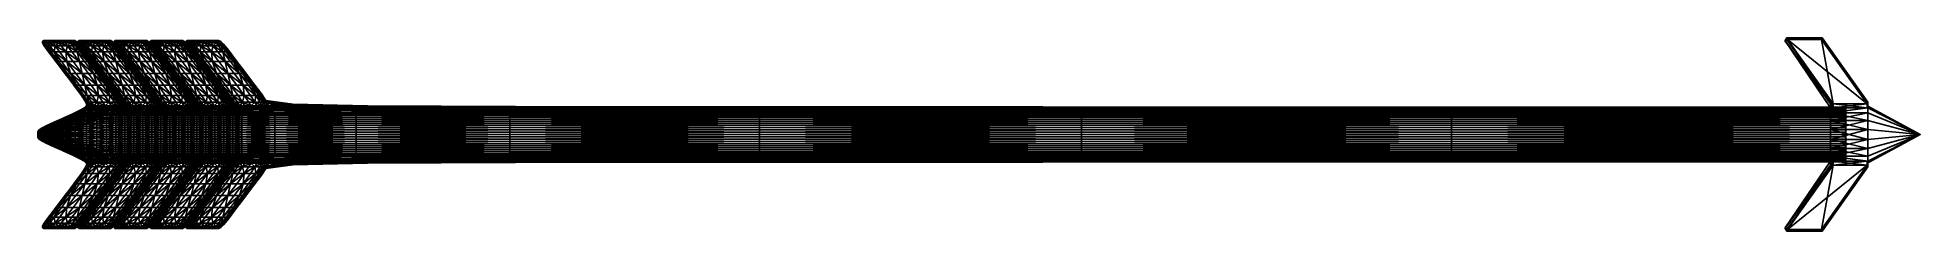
# Model space of a CAD drawing. Header units: inches. Extents: x -69 to 75, y -7 to 7.
import ezdxf

# ---------------------------------------------------------------- set-up
doc = ezdxf.new("R2010")
doc.units = ezdxf.units.IN
doc.header["$MEASUREMENT"] = 0
doc.layers.get('0').update_dxf_attribs({"true_color": 0xe59ad7})

msp = doc.modelspace()

# ---------------------------------------------------------------- meshes
at = {"color": 18, "true_color": 0x000000}
mesh = msp.add_polyface(dxfattribs=at)
corners = [(64.93, 7.31, -0.32), (64.93, 7.41, -0.04), (67.54, 7.41, -0.04), (67.54, 7.31, -0.32), (64.93, 7.41, 0.04), (64.93, 7.31, 0.32), (67.54, 7.31, 0.32), (67.54, 7.41, 0.04), (64.88, 7.41, -0.04), (64.88, 7.31, -0.32), (64.74, 7.17, -0.25), (64.88, 7.41, 0.04), (64.74, 7.21, 0.03), (64.74, 7.17, 0.25), (64.93, 7.29, -0.36), (67.54, 7.29, -0.36), (67.54, 7.42, 0), (64.93, 7.42, 0), (67.54, 7.29, 0.36), (64.93, 7.29, 0.36), (64.74, 7.22, 0), (64.88, 7.42, 0), (64.74, 7.21, -0.03), (67.58, 7.41, -0.04), (67.58, 7.31, -0.32), (64.88, 7.31, 0.32), (67.58, 7.31, 0.32), (67.58, 7.41, 0.04), (64.88, 7.29, -0.36), (67.58, 7.42, 0), (67.58, 7.29, 0.36), (64.88, 7.29, 0.36)]
mesh.append_faces([[corners[k] for k in face] for face in [(0, 1, 2, 0), (2, 3, 0, 2), (4, 5, 6, 4), (6, 7, 4, 6), (8, 9, 10, 8), (11, 12, 13, 11), (14, 0, 3, 14), (3, 15, 14, 3), (16, 2, 1, 16), (1, 17, 16, 1), (17, 4, 7, 17), (7, 16, 17, 7), (18, 6, 5, 18), (5, 19, 18, 5), (20, 21, 8, 20), (8, 22, 20, 8), (11, 21, 20, 11), (9, 8, 1, 9), (1, 0, 9, 1), (23, 24, 3, 23), (3, 2, 23, 3), (11, 25, 5, 11), (5, 4, 11, 5), (26, 27, 7, 26), (7, 6, 26, 7), (28, 9, 0, 28), (0, 14, 28, 0), (29, 23, 2, 29), (2, 16, 29, 2), (8, 21, 17, 8), (17, 1, 8, 17), (21, 11, 4, 21), (4, 17, 21, 4), (27, 29, 16, 27), (16, 7, 27, 16), (30, 26, 6, 30), (6, 18, 30, 6), (25, 31, 19, 25), (19, 5, 25, 19)]], dxfattribs={"vtx2": -1, "vtx3": -1, "color": 18})
mesh = msp.add_polyface(dxfattribs=at)
corners = [(68.38, 2.04, -0.74), (68.23, 1.66, -1.39), (68.23, 2.03, -0.74), (68.23, 2.04, -0.54), (64.74, 7.17, -0.25), (64.74, 7.21, -0.03), (64.88, 7.41, -0.04), (64.74, 7.17, 0.25), (64.88, 7.31, 0.32), (64.88, 7.41, 0.04), (64.74, 7.16, 0.28), (68.23, 2.34, 0.54), (68.38, 2.35, 0.74), (64.88, 7.29, 0.36), (68.23, 2.34, -0.54), (64.93, 7.29, 0.36), (68.42, 2.35, 0.74), (71.03, 2.35, 0.74), (68.42, 2.35, -0.74), (64.93, 7.29, -0.36), (67.54, 7.29, -0.36), (68.23, 2.04, 0.54), (68.38, 2.04, 0.74), (64.74, 7.16, -0.28), (64.88, 7.29, -0.36), (68.38, 2.35, -0.74), (64.88, 7.31, -0.32), (64.74, 7.22, 0), (64.74, 7.21, 0.03), (67.58, 7.31, -0.32), (67.58, 7.29, -0.36), (67.54, 7.31, -0.32), (68.23, -0.38, 2.13), (68.23, 0.38, 2.13), (68.23, 1.08, 1.88), (68.23, 1.66, 1.39), (68.23, 2.03, 0.74), (68.23, -2.04, 0.54), (68.23, 1.08, -1.88), (68.23, 0.38, -2.13)]
mesh.append_faces([[corners[k] for k in face] for face in [(32, 34, 36, 32), (21, 7, 5, 21), (21, 5, 3, 21), (37, 21, 3, 37), (3, 1, 39, 3)]], dxfattribs={"vtx0": -1, "vtx1": -1, "vtx2": -1, "vtx3": -1, "color": 18})
mesh.append_faces([[corners[k] for k in face] for face in [(7, 27, 5, 7), (5, 14, 3, 5)]], dxfattribs={"vtx0": -1, "vtx2": -1, "vtx3": -1, "color": 18})
mesh.append_faces([[corners[k] for k in face] for face in [(0, 1, 2, 0)]], dxfattribs={"vtx0": -1, "vtx3": -1, "color": 18})
mesh.append_faces([[corners[k] for k in face] for face in [(21, 11, 7, 21), (5, 4, 14, 5)]], dxfattribs={"vtx1": -1, "vtx2": -1, "vtx3": -1, "color": 18})
mesh.append_faces([[corners[k] for k in face] for face in [(4, 5, 6, 4), (7, 8, 9, 7), (10, 11, 12, 10), (12, 13, 10, 12), (0, 3, 14, 0), (15, 16, 17, 15), (18, 19, 20, 18), (11, 21, 22, 11), (23, 24, 25, 23), (25, 14, 23, 25), (26, 24, 23, 26), (23, 4, 26, 23), (10, 13, 8, 10), (8, 7, 10, 8), (27, 28, 9, 27), (13, 12, 16, 13), (16, 15, 13, 16), (25, 24, 19, 25), (19, 18, 25, 19), (29, 30, 20, 29), (20, 31, 29, 20), (32, 33, 34, 32), (34, 35, 36, 34), (11, 10, 7, 11), (7, 28, 27, 7), (4, 23, 14, 4), (3, 2, 1, 3), (1, 38, 39, 1)]], dxfattribs={"vtx2": -1, "vtx3": -1, "color": 18})
mesh.append_faces([[corners[k] for k in face] for face in [(2, 3, 0, 2)]], dxfattribs={"vtx3": -1, "color": 18})
mesh = msp.add_polyface(dxfattribs=at)
corners = [(68.42, 2.35, 0.74), (68.42, 2.04, 0.74), (71.03, 2.04, 0.74), (71.08, 2.15, 0.08), (71.08, 2.47, 0.08), (71.08, 2.36, 0.66), (71.08, 2.05, 0.66), (71.08, 2.36, -0.66), (71.08, 2.47, -0.08), (71.08, 2.15, -0.08), (68.42, 2.04, -0.74), (68.42, 2.35, -0.74), (71.03, 2.35, -0.74), (71.03, 2.04, -0.74), (68.23, 2.34, -0.54), (68.38, 2.35, -0.74), (68.38, 2.04, -0.74), (71.03, 2.35, 0.74), (67.54, 7.29, 0.36), (64.93, 7.29, 0.36), (67.58, 7.31, 0.32), (67.58, 7.41, 0.04), (67.58, 7.31, -0.32), (67.58, 7.41, -0.04), (67.54, 7.29, -0.36), (71.08, 2.17, 0), (71.08, 2.48, 0), (71.08, 2.35, 0.74), (71.08, 2.04, 0.74), (71.08, 2.35, -0.74), (71.08, 2.05, -0.66), (67.58, 7.29, 0.36), (67.58, 7.42, 0), (67.58, 7.29, -0.36), (68.38, 2.35, 0.74), (68.38, 2.04, 0.74), (71.08, 2.04, -0.74)]
mesh.append_faces([[corners[k] for k in face] for face in [(0, 1, 2, 0), (3, 4, 5, 3), (5, 6, 3, 5), (7, 8, 9, 7), (10, 11, 12, 10), (12, 13, 10, 12), (14, 15, 16, 14), (17, 18, 19, 17), (20, 5, 4, 20), (4, 21, 20, 4), (22, 23, 8, 22), (8, 7, 22, 8), (24, 12, 11, 24), (25, 26, 4, 25), (4, 3, 25, 4), (27, 28, 6, 27), (6, 5, 27, 6), (29, 7, 30, 29), (8, 26, 25, 8), (25, 9, 8, 25), (31, 27, 5, 31), (5, 20, 31, 5), (26, 32, 21, 26), (21, 4, 26, 21), (23, 32, 26, 23), (26, 8, 23, 26), (7, 29, 33, 7), (33, 22, 7, 33), (28, 27, 17, 28), (17, 2, 28, 17), (34, 35, 1, 34), (1, 0, 34, 1), (16, 15, 11, 16), (11, 10, 16, 11), (29, 36, 13, 29), (13, 12, 29, 13), (27, 31, 18, 27), (18, 17, 27, 18), (33, 29, 12, 33), (12, 24, 33, 12)]], dxfattribs={"vtx2": -1, "vtx3": -1, "color": 18})
mesh = msp.add_polyface(dxfattribs=at)
corners = [(-69.01, 7.11, 0.15), (-69.01, 7.09, 0.25), (-68.94, 7.17, 0.25), (-68.94, 7.19, 0.15), (-69.01, 7.07, 0.36), (-68.94, 7.15, 0.36), (-68.88, 6.87, 0.25), (-69.01, 7.06, 0.47), (-68.94, 7.13, 0.47), (-69.01, 7.04, 0.57), (-68.94, 7.11, 0.57), (-69.01, 7.04, -0.57), (-69.01, 7.06, -0.47), (-68.94, 7.13, -0.47), (-68.94, 7.11, -0.57), (-69.01, 7.07, -0.36), (-68.94, 7.15, -0.36), (-69.01, 7.11, -0.15), (-69.01, 7.09, -0.25), (-68.88, 6.87, -0.25), (-68.94, 7.17, -0.25), (-68.94, 7.19, -0.15), (-69.01, 7.03, 0.63), (-68.94, 7.1, 0.63), (-68.95, 6.95, 0.67), (-69.01, 7.13, 0), (-69.01, 7.13, 0.02), (-68.94, 7.21, 0.02), (-68.94, 7.21, 0), (-69.01, 7.13, 0.04), (-68.94, 7.21, 0.04), (-68.88, 6.91, 0.02), (-69.01, 7.12, 0.09), (-68.88, 6.9, 0.09), (-68.94, 7.2, 0.09), (-69.01, 7.12, -0.09), (-68.94, 7.2, -0.09), (-69.01, 7.13, -0.04), (-68.94, 7.21, -0.04), (-68.88, 6.9, -0.09), (-69.01, 7.13, -0.02), (-68.88, 6.91, -0.02), (-68.94, 7.21, -0.02), (-68.94, 7.1, -0.63), (-69.01, 7.03, -0.63)]
mesh.append_faces([[corners[k] for k in face] for face in [(0, 1, 2, 0), (2, 3, 0, 2), (4, 5, 2, 4), (2, 1, 4, 2), (4, 1, 6, 4), (4, 7, 8, 4), (8, 5, 4, 8), (9, 10, 8, 9), (8, 7, 9, 8), (11, 12, 13, 11), (13, 14, 11, 13), (15, 16, 13, 15), (13, 12, 15, 13), (17, 18, 19, 17), (15, 18, 20, 15), (20, 16, 15, 20), (17, 21, 20, 17), (20, 18, 17, 20), (9, 22, 23, 9), (23, 10, 9, 23), (23, 22, 24, 23), (25, 26, 27, 25), (27, 28, 25, 27), (29, 30, 27, 29), (27, 26, 29, 27), (29, 26, 31, 29), (0, 32, 33, 0), (29, 32, 34, 29), (34, 30, 29, 34), (0, 3, 34, 0), (34, 32, 0, 34), (17, 35, 36, 17), (36, 21, 17, 36), (37, 38, 36, 37), (36, 35, 37, 36), (37, 35, 39, 37), (25, 40, 41, 25), (37, 40, 42, 37), (42, 38, 37, 42), (25, 28, 42, 25), (42, 40, 25, 42), (11, 14, 43, 11), (43, 44, 11, 43)]], dxfattribs={"vtx2": -1, "vtx3": -1, "color": 18})
mesh = msp.add_polyface(dxfattribs=at)
corners = [(-68.69, 7.19, 0.15), (-68.94, 7.19, 0.15), (-68.94, 7.17, 0.25), (-68.69, 7.17, 0.25), (-68.69, 7.15, 0.36), (-68.94, 7.15, 0.36), (-68.69, 7.11, 0.57), (-68.69, 7.13, 0.47), (-68.94, 7.13, 0.47), (-68.94, 7.11, 0.57), (-68.69, 7.11, -0.57), (-68.94, 7.11, -0.57), (-68.94, 7.13, -0.47), (-68.69, 7.13, -0.47), (-68.69, 7.15, -0.36), (-68.94, 7.15, -0.36), (-68.69, 7.19, -0.15), (-68.69, 7.17, -0.25), (-68.94, 7.17, -0.25), (-68.94, 7.19, -0.15), (-68.94, 7.1, 0.63), (-68.69, 7.1, 0.63), (-68.64, 7.02, 0.67), (-68.88, 7.02, 0.67), (-68.69, 7.21, 0), (-68.94, 7.21, 0), (-68.94, 7.21, 0.02), (-68.69, 7.21, 0.02), (-68.69, 7.21, 0.04), (-68.94, 7.21, 0.04), (-69.01, 7.13, 0), (-68.88, 6.91, 0), (-68.88, 6.91, 0.02), (-69.01, 7.13, 0.02), (-68.69, 7.2, 0.09), (-68.94, 7.2, 0.09), (-68.94, 7.2, -0.09), (-68.69, 7.2, -0.09), (-68.69, 7.21, -0.04), (-68.94, 7.21, -0.04), (-68.69, 7.21, -0.02), (-68.94, 7.21, -0.02), (-68.69, 7.1, -0.63), (-68.94, 7.1, -0.63), (-68.64, 7.02, -0.67), (-68.88, 7.02, -0.67), (-68.95, 6.95, -0.67)]
mesh.append_faces([[corners[k] for k in face] for face in [(0, 1, 2, 0), (2, 3, 0, 2), (4, 3, 2, 4), (2, 5, 4, 2), (6, 7, 8, 6), (8, 9, 6, 8), (4, 5, 8, 4), (8, 7, 4, 8), (10, 11, 12, 10), (12, 13, 10, 12), (14, 13, 12, 14), (12, 15, 14, 12), (16, 17, 18, 16), (18, 19, 16, 18), (14, 15, 18, 14), (18, 17, 14, 18), (6, 9, 20, 6), (20, 21, 6, 20), (22, 21, 20, 22), (20, 23, 22, 20), (24, 25, 26, 24), (26, 27, 24, 26), (28, 27, 26, 28), (26, 29, 28, 26), (30, 31, 32, 30), (32, 33, 30, 32), (0, 34, 35, 0), (35, 1, 0, 35), (28, 29, 35, 28), (35, 34, 28, 35), (16, 19, 36, 16), (36, 37, 16, 36), (38, 37, 36, 38), (36, 39, 38, 36), (24, 40, 41, 24), (41, 25, 24, 41), (38, 39, 41, 38), (41, 40, 38, 41), (10, 42, 43, 10), (43, 11, 10, 43), (44, 45, 43, 44), (43, 42, 44, 43), (43, 45, 46, 43)]], dxfattribs={"vtx2": -1, "vtx3": -1, "color": 18})
mesh = msp.add_polyface(dxfattribs=at)
corners = [(-68.88, 6.87, 0.25), (-68.88, 6.85, 0.36), (-69.01, 7.07, 0.36), (-69.01, 7.11, 0.15), (-68.88, 6.89, 0.15), (-69.01, 7.09, 0.25), (-69.01, 7.04, 0.57), (-69.01, 7.06, 0.47), (-68.88, 6.83, 0.47), (-68.88, 6.81, 0.57), (-69.01, 7.07, -0.36), (-69.01, 7.06, -0.47), (-68.88, 6.83, -0.47), (-68.88, 6.85, -0.36), (-69.01, 7.04, -0.57), (-68.88, 6.81, -0.57), (-68.88, 6.87, -0.25), (-68.88, 6.89, -0.15), (-69.01, 7.11, -0.15), (-69.01, 7.09, -0.25), (-68.95, 6.95, 0.67), (-68.88, 7.02, 0.67), (-68.94, 7.1, 0.63), (-69.01, 7.03, 0.63), (-68.88, 6.8, 0.63), (-68.83, 6.73, 0.67), (-68.64, 7.02, 0.67), (-68.71, 6.79, 0.7), (-68.79, 6.72, 0.7), (-68.88, 6.91, 0.02), (-68.88, 6.91, 0), (-68.55, 6.46, 0), (-68.88, 6.9, 0.04), (-69.01, 7.13, 0.04), (-68.88, 6.9, 0.09), (-69.01, 7.12, 0.09), (-68.55, 6.45, 0.04), (-68.88, 6.9, -0.09), (-68.88, 6.9, -0.04), (-69.01, 7.13, -0.04), (-69.01, 7.12, -0.09), (-68.88, 6.91, -0.02), (-69.01, 7.13, 0), (-69.01, 7.13, -0.02), (-68.55, 6.45, -0.04), (-68.95, 6.95, -0.67), (-68.88, 7.02, -0.67), (-68.71, 6.79, -0.7), (-68.79, 6.72, -0.7), (-68.64, 7.02, -0.67), (-69.01, 7.03, -0.63), (-68.88, 6.8, -0.63), (-68.83, 6.73, -0.67), (-68.94, 7.1, -0.63)]
mesh.append_faces([[corners[k] for k in face] for face in [(0, 1, 2, 0), (3, 4, 0, 3), (0, 5, 3, 0), (6, 7, 8, 6), (8, 9, 6, 8), (2, 1, 8, 2), (8, 7, 2, 8), (10, 11, 12, 10), (12, 13, 10, 12), (14, 15, 12, 14), (12, 11, 14, 12), (16, 17, 18, 16), (10, 13, 16, 10), (16, 19, 10, 16), (20, 21, 22, 20), (20, 23, 24, 20), (24, 25, 20, 24), (6, 9, 24, 6), (24, 23, 6, 24), (26, 21, 27, 26), (20, 28, 27, 20), (27, 21, 20, 27), (29, 30, 31, 29), (29, 32, 33, 29), (34, 4, 3, 34), (33, 32, 34, 33), (34, 35, 33, 34), (34, 32, 36, 34), (37, 38, 39, 37), (18, 17, 37, 18), (37, 40, 18, 37), (41, 30, 42, 41), (39, 38, 41, 39), (41, 43, 39, 41), (41, 38, 44, 41), (45, 46, 47, 45), (47, 48, 45, 47), (47, 46, 49, 47), (14, 50, 51, 14), (51, 15, 14, 51), (45, 52, 51, 45), (51, 50, 45, 51), (45, 50, 53, 45)]], dxfattribs={"vtx2": -1, "vtx3": -1, "color": 18})
mesh = msp.add_polyface(dxfattribs=at)
corners = [(-68.55, 6.44, 0.15), (-68.55, 6.42, 0.25), (-68.88, 6.87, 0.25), (-68.88, 6.89, 0.15), (-68.55, 6.4, 0.36), (-68.88, 6.85, 0.36), (-68.55, 6.36, 0.57), (-68.88, 6.81, 0.57), (-68.88, 6.83, 0.47), (-68.55, 6.38, 0.47), (-68.55, 6.36, -0.57), (-68.55, 6.38, -0.47), (-68.88, 6.83, -0.47), (-68.88, 6.81, -0.57), (-68.55, 6.4, -0.36), (-68.88, 6.85, -0.36), (-68.55, 6.44, -0.15), (-68.88, 6.89, -0.15), (-68.88, 6.87, -0.25), (-68.55, 6.42, -0.25), (-68.55, 6.35, 0.63), (-68.88, 6.8, 0.63), (-68.51, 6.29, 0.67), (-68.83, 6.73, 0.67), (-68.95, 6.95, 0.67), (-68.68, 6.52, 0.69), (-68.79, 6.72, 0.7), (-68.71, 6.79, 0.7), (-68.45, 6.29, 0.71), (-68.55, 6.46, 0), (-68.55, 6.46, 0.02), (-68.88, 6.91, 0.02), (-68.55, 6.45, 0.04), (-68.88, 6.9, 0.04), (-68.88, 6.9, 0.09), (-68.55, 6.45, 0.09), (-68.55, 6.45, -0.09), (-68.88, 6.9, -0.09), (-68.55, 6.45, -0.04), (-68.88, 6.9, -0.04), (-68.88, 6.91, 0), (-68.88, 6.91, -0.02), (-68.55, 6.46, -0.02), (-68.95, 6.95, -0.67), (-68.79, 6.72, -0.7), (-68.68, 6.52, -0.69), (-68.83, 6.73, -0.67), (-68.45, 6.29, -0.71), (-68.88, 6.8, -0.63), (-68.55, 6.35, -0.63), (-68.51, 6.29, -0.67)]
mesh.append_faces([[corners[k] for k in face] for face in [(0, 1, 2, 0), (2, 3, 0, 2), (4, 5, 2, 4), (2, 1, 4, 2), (6, 7, 8, 6), (8, 9, 6, 8), (4, 9, 8, 4), (8, 5, 4, 8), (10, 11, 12, 10), (12, 13, 10, 12), (14, 15, 12, 14), (12, 11, 14, 12), (16, 17, 18, 16), (18, 19, 16, 18), (14, 19, 18, 14), (18, 15, 14, 18), (6, 20, 21, 6), (21, 7, 6, 21), (22, 23, 21, 22), (21, 20, 22, 21), (24, 23, 25, 24), (25, 26, 24, 25), (25, 23, 22, 25), (27, 26, 28, 27), (29, 30, 31, 29), (32, 33, 31, 32), (31, 30, 32, 31), (0, 3, 34, 0), (34, 35, 0, 34), (32, 35, 34, 32), (16, 36, 37, 16), (37, 17, 16, 37), (38, 39, 37, 38), (37, 36, 38, 37), (29, 40, 41, 29), (41, 42, 29, 41), (38, 42, 41, 38), (43, 44, 45, 43), (45, 46, 43, 45), (45, 44, 47, 45), (10, 13, 48, 10), (48, 49, 10, 48), (48, 46, 50, 48)]], dxfattribs={"vtx2": -1, "vtx3": -1, "color": 18})
mesh = msp.add_polyface(dxfattribs=at)
corners = [(-68.12, 6.34, 0.71), (-67.72, 6.34, 0.71), (-68.06, 6.79, 0.7), (-68.47, 6.79, 0.7), (-67.24, 6.34, 0.71), (-67.76, 7.02, 0.67), (-68.24, 7.02, 0.67), (-67.59, 6.79, 0.7), (-68.64, 7.02, 0.67), (-67.82, 7.11, 0.57), (-67.82, 7.1, 0.63), (-67.34, 7.1, 0.63), (-68.29, 7.1, 0.63), (-68.69, 7.1, 0.63), (-68.12, 6.34, -0.71), (-68.47, 6.79, -0.7), (-68.06, 6.79, -0.7), (-67.72, 6.34, -0.71), (-68.64, 7.02, -0.67), (-68.24, 7.02, -0.67), (-67.76, 7.02, -0.67), (-67.59, 6.79, -0.7), (-67.24, 6.34, -0.71), (-68.29, 7.1, -0.63), (-68.69, 7.1, -0.63), (-68.69, 7.11, -0.57), (-67.82, 7.1, -0.63), (-67.34, 7.1, -0.63), (-67.82, 7.11, -0.57), (-68.45, 6.29, 0.71), (-68.79, 6.72, 0.7), (-68.68, 6.52, 0.69), (-68.38, 6.13, 0.71), (-68.51, 6.29, 0.67), (-68.38, 6.13, 0.69), (-68.71, 6.79, 0.7), (-68.37, 6.34, 0.71), (-68.37, 6.34, -0.71), (-68.71, 6.79, -0.7), (-68.45, 6.29, -0.71), (-68.79, 6.72, -0.7), (-68.51, 6.29, -0.67), (-68.83, 6.73, -0.67), (-68.68, 6.52, -0.69), (-68.38, 6.13, -0.69), (-68.38, 6.13, -0.71), (-68.55, 6.35, -0.63), (-68.88, 6.8, -0.63)]
mesh.append_faces([[corners[k] for k in face] for face in [(0, 1, 2, 0), (2, 3, 0, 2), (2, 1, 4, 2), (5, 6, 2, 5), (2, 7, 5, 2), (8, 3, 2, 8), (2, 6, 8, 2), (9, 10, 11, 9), (8, 6, 12, 8), (12, 13, 8, 12), (5, 10, 12, 5), (12, 6, 5, 12), (12, 10, 9, 12), (14, 15, 16, 14), (16, 17, 14, 16), (18, 19, 16, 18), (16, 15, 18, 16), (20, 21, 16, 20), (16, 19, 20, 16), (16, 21, 22, 16), (23, 24, 25, 23), (20, 19, 23, 20), (23, 26, 20, 23), (18, 24, 23, 18), (23, 19, 18, 23), (20, 26, 27, 20), (27, 26, 28, 27), (29, 30, 31, 29), (31, 32, 29, 31), (33, 34, 31, 33), (0, 3, 35, 0), (35, 36, 0, 35), (35, 3, 8, 35), (29, 36, 35, 29), (14, 37, 38, 14), (38, 15, 14, 38), (39, 40, 38, 39), (38, 37, 39, 38), (18, 15, 38, 18), (41, 42, 43, 41), (43, 44, 41, 43), (39, 45, 43, 39), (41, 46, 47, 41)]], dxfattribs={"vtx2": -1, "vtx3": -1, "color": 18})
mesh = msp.add_polyface(dxfattribs=at)
corners = [(-68.69, 7.11, 0.57), (-68.29, 7.11, 0.57), (-68.29, 7.13, 0.47), (-68.69, 7.13, 0.47), (-67.82, 7.11, 0.57), (-68.69, 7.15, 0.36), (-68.29, 7.15, 0.36), (-68.69, 7.19, 0.15), (-68.69, 7.17, 0.25), (-68.29, 7.17, 0.25), (-68.29, 7.19, 0.15), (-67.82, 7.15, 0.36), (-68.69, 7.19, -0.15), (-68.29, 7.19, -0.15), (-68.29, 7.17, -0.25), (-68.69, 7.17, -0.25), (-67.82, 7.19, -0.15), (-68.69, 7.15, -0.36), (-68.29, 7.15, -0.36), (-68.69, 7.11, -0.57), (-68.69, 7.13, -0.47), (-68.29, 7.13, -0.47), (-68.29, 7.11, -0.57), (-67.82, 7.15, -0.36), (-68.69, 7.1, 0.63), (-68.29, 7.1, 0.63), (-68.69, 7.21, 0), (-68.69, 7.21, 0.02), (-68.29, 7.21, 0.02), (-68.29, 7.21, 0), (-68.69, 7.21, 0.04), (-68.29, 7.21, 0.04), (-67.82, 7.21, 0.04), (-68.29, 7.2, 0.09), (-68.69, 7.2, 0.09), (-67.82, 7.19, 0.15), (-68.29, 7.21, -0.02), (-68.69, 7.21, -0.02), (-67.82, 7.21, 0), (-68.69, 7.21, -0.04), (-68.29, 7.21, -0.04), (-68.69, 7.2, -0.09), (-68.29, 7.2, -0.09), (-68.29, 7.1, -0.63), (-67.82, 7.11, -0.57)]
mesh.append_faces([[corners[k] for k in face] for face in [(0, 1, 2, 0), (2, 3, 0, 2), (2, 1, 4, 2), (5, 3, 2, 5), (2, 6, 5, 2), (7, 8, 9, 7), (9, 10, 7, 9), (5, 6, 9, 5), (9, 8, 5, 9), (9, 6, 11, 9), (12, 13, 14, 12), (14, 15, 12, 14), (14, 13, 16, 14), (17, 15, 14, 17), (14, 18, 17, 14), (19, 20, 21, 19), (21, 22, 19, 21), (17, 18, 21, 17), (21, 20, 17, 21), (21, 18, 23, 21), (0, 24, 25, 0), (25, 1, 0, 25), (26, 27, 28, 26), (28, 29, 26, 28), (30, 31, 28, 30), (28, 27, 30, 28), (28, 31, 32, 28), (7, 10, 33, 7), (33, 34, 7, 33), (33, 10, 35, 33), (30, 34, 33, 30), (33, 31, 30, 33), (26, 29, 36, 26), (36, 37, 26, 36), (36, 29, 38, 36), (39, 37, 36, 39), (36, 40, 39, 36), (12, 41, 42, 12), (42, 13, 12, 42), (39, 40, 42, 39), (42, 41, 39, 42), (19, 22, 43, 19), (43, 22, 44, 43)]], dxfattribs={"vtx2": -1, "vtx3": -1, "color": 18})
mesh = msp.add_polyface(dxfattribs=at)
corners = [(-68.12, 6.34, -0.71), (-67.72, 6.34, -0.71), (-67.15, 5.59, -0.72), (-68.55, 6.44, -0.15), (-68.55, 6.42, -0.25), (-67.98, 5.67, -0.25), (-68.55, 6.4, -0.36), (-67.98, 5.65, -0.36), (-68.55, 6.36, -0.57), (-67.98, 5.61, -0.57), (-67.98, 5.63, -0.47), (-68.55, 6.38, -0.47), (-68.55, 6.36, 0.57), (-68.55, 6.38, 0.47), (-67.98, 5.63, 0.47), (-68.55, 6.4, 0.36), (-67.98, 5.65, 0.36), (-68.55, 6.44, 0.15), (-67.98, 5.69, 0.15), (-67.98, 5.67, 0.25), (-68.55, 6.42, 0.25), (-68.12, 6.34, 0.71), (-67.55, 5.59, 0.72), (-67.15, 5.59, 0.72), (-68.55, 6.35, -0.63), (-67.98, 5.6, -0.63), (-68.51, 6.29, -0.67), (-67.96, 5.56, -0.67), (-68.38, 6.13, -0.69), (-67.89, 5.47, -0.69), (-68.55, 6.46, 0), (-68.55, 6.46, -0.02), (-67.98, 5.71, -0.02), (-68.55, 6.45, -0.04), (-67.98, 5.7, -0.04), (-67.98, 5.69, -0.15), (-67.98, 5.7, -0.09), (-68.55, 6.45, -0.09), (-68.55, 6.45, 0.09), (-67.98, 5.7, 0.09), (-68.55, 6.45, 0.04), (-67.98, 5.7, 0.04), (-67.98, 5.71, 0), (-67.98, 5.71, 0.02), (-68.55, 6.46, 0.02), (-67.98, 5.61, 0.57), (-67.98, 5.6, 0.63), (-68.55, 6.35, 0.63), (-68.51, 6.29, 0.67), (-67.55, 5.59, -0.72), (-67.79, 5.59, -0.72), (-68.37, 6.34, -0.71), (-68.45, 6.29, -0.71), (-68.37, 6.34, 0.71), (-67.79, 5.59, 0.72), (-68.45, 6.29, 0.71), (-68.38, 6.13, 0.71), (-67.88, 5.47, 0.71), (-68.22, 5.91, 0.7), (-68.68, 6.52, 0.69), (-68.38, 6.13, 0.69), (-68.22, 5.91, -0.7), (-68.68, 6.52, -0.69), (-68.38, 6.13, -0.71)]
mesh.append_faces([[corners[k] for k in face] for face in [(0, 1, 2, 0), (3, 4, 5, 3), (6, 7, 5, 6), (5, 4, 6, 5), (8, 9, 10, 8), (10, 11, 8, 10), (6, 11, 10, 6), (12, 13, 14, 12), (15, 16, 14, 15), (14, 13, 15, 14), (17, 18, 19, 17), (19, 20, 17, 19), (15, 20, 19, 15), (21, 22, 23, 21), (8, 24, 25, 8), (26, 27, 25, 26), (25, 24, 26, 25), (26, 28, 29, 26), (30, 31, 32, 30), (33, 34, 32, 33), (32, 31, 33, 32), (3, 35, 36, 3), (36, 37, 3, 36), (33, 37, 36, 33), (17, 38, 39, 17), (40, 41, 39, 40), (39, 38, 40, 39), (30, 42, 43, 30), (43, 44, 30, 43), (40, 44, 43, 40), (12, 45, 46, 12), (46, 47, 12, 46), (48, 47, 46, 48), (0, 49, 50, 0), (50, 51, 0, 50), (52, 51, 50, 52), (21, 53, 54, 21), (54, 53, 55, 54), (55, 56, 57, 55), (58, 56, 59, 58), (59, 60, 58, 59), (61, 28, 62, 61), (62, 63, 61, 62)]], dxfattribs={"vtx2": -1, "vtx3": -1, "color": 18})
mesh = msp.add_polyface(dxfattribs=at)
corners = [(-67.98, 5.67, -0.25), (-67.98, 5.69, -0.15), (-68.55, 6.44, -0.15), (-67.98, 5.65, -0.36), (-67.29, 4.74, -0.36), (-67.29, 4.78, -0.15), (-67.98, 5.63, -0.47), (-67.98, 5.61, -0.57), (-67.29, 4.71, -0.57), (-68.55, 6.4, -0.36), (-67.98, 5.63, 0.47), (-67.98, 5.61, 0.57), (-68.55, 6.36, 0.57), (-67.98, 5.65, 0.36), (-67.29, 4.74, 0.36), (-67.98, 5.67, 0.25), (-67.98, 5.69, 0.15), (-67.29, 4.78, 0.15), (-68.55, 6.4, 0.36), (-67.98, 5.6, -0.63), (-68.55, 6.36, -0.57), (-67.96, 5.56, -0.67), (-67.29, 4.68, -0.67), (-68.22, 5.91, -0.7), (-67.84, 5.41, -0.71), (-67.89, 5.47, -0.69), (-68.38, 6.13, -0.69), (-67.25, 4.64, -0.71), (-68.51, 6.29, -0.67), (-67.98, 5.71, -0.02), (-67.98, 5.71, 0), (-68.55, 6.46, 0), (-67.98, 5.7, -0.04), (-67.29, 4.8, -0.04), (-67.98, 5.7, -0.09), (-68.55, 6.45, -0.04), (-67.98, 5.7, 0.09), (-68.55, 6.44, 0.15), (-67.98, 5.7, 0.04), (-67.29, 4.8, 0.04), (-67.98, 5.71, 0.02), (-67.29, 4.8, 0), (-68.55, 6.45, 0.04), (-68.22, 5.91, 0.7), (-68.38, 6.13, 0.69), (-67.89, 5.47, 0.69), (-67.84, 5.41, 0.71), (-68.51, 6.29, 0.67), (-67.96, 5.56, 0.67), (-67.29, 4.68, 0.67), (-67.98, 5.6, 0.63), (-67.29, 4.71, 0.57), (-68.38, 6.13, -0.71), (-67.88, 5.47, -0.71), (-68.45, 6.29, -0.71), (-67.9, 5.56, -0.71), (-67.23, 4.67, -0.72), (-67.79, 5.59, -0.72), (-67.79, 5.59, 0.72), (-67.55, 5.59, 0.72), (-68.12, 6.34, 0.71), (-68.45, 6.29, 0.71), (-67.9, 5.56, 0.71), (-67.23, 4.67, 0.72), (-67.88, 5.47, 0.71), (-68.38, 6.13, 0.71), (-67.25, 4.64, 0.71)]
mesh.append_faces([[corners[k] for k in face] for face in [(0, 1, 2, 0), (0, 3, 4, 0), (5, 1, 0, 5), (6, 7, 8, 6), (6, 3, 9, 6), (10, 11, 12, 10), (10, 13, 14, 10), (15, 16, 17, 15), (15, 13, 18, 15), (19, 7, 20, 19), (19, 21, 22, 19), (23, 24, 25, 23), (25, 26, 23, 25), (25, 24, 27, 25), (25, 21, 28, 25), (29, 30, 31, 29), (29, 32, 33, 29), (34, 1, 5, 34), (34, 32, 35, 34), (36, 16, 37, 36), (36, 38, 39, 36), (40, 30, 41, 40), (40, 38, 42, 40), (43, 44, 45, 43), (45, 46, 43, 45), (47, 48, 45, 47), (45, 44, 47, 45), (45, 48, 49, 45), (50, 11, 51, 50), (50, 48, 47, 50), (23, 52, 53, 23), (53, 24, 23, 53), (54, 55, 53, 54), (53, 52, 54, 53), (53, 55, 56, 53), (57, 55, 54, 57), (58, 59, 60, 58), (61, 62, 58, 61), (58, 62, 63, 58), (43, 46, 64, 43), (64, 65, 43, 64), (64, 46, 66, 64), (64, 62, 61, 64)]], dxfattribs={"vtx2": -1, "vtx3": -1, "color": 18})
mesh = msp.add_polyface(dxfattribs=at)
corners = [(-67.82, 7.11, 0.57), (-67.82, 7.13, 0.47), (-68.29, 7.13, 0.47), (-67.82, 7.15, 0.36), (-68.29, 7.15, 0.36), (-67.34, 7.13, 0.47), (-67.82, 7.19, 0.15), (-67.82, 7.17, 0.25), (-67.34, 7.17, 0.25), (-68.29, 7.17, 0.25), (-68.29, 7.19, 0.15), (-67.82, 7.19, -0.15), (-67.82, 7.17, -0.25), (-68.29, 7.17, -0.25), (-67.82, 7.15, -0.36), (-68.29, 7.15, -0.36), (-67.34, 7.17, -0.25), (-67.82, 7.11, -0.57), (-67.82, 7.13, -0.47), (-67.34, 7.13, -0.47), (-68.29, 7.13, -0.47), (-68.29, 7.11, -0.57), (-68.29, 7.11, 0.57), (-68.29, 7.1, 0.63), (-67.82, 7.21, 0), (-67.82, 7.21, 0.02), (-67.34, 7.21, 0.02), (-67.82, 7.21, 0.04), (-67.34, 7.21, 0.04), (-68.29, 7.21, 0.02), (-68.29, 7.21, 0), (-67.82, 7.2, 0.09), (-68.29, 7.2, 0.09), (-68.29, 7.21, 0.04), (-67.34, 7.2, 0.09), (-67.34, 7.19, 0.15), (-67.82, 7.21, -0.02), (-68.29, 7.21, -0.02), (-67.82, 7.21, -0.04), (-68.29, 7.21, -0.04), (-67.34, 7.21, -0.02), (-67.34, 7.21, 0), (-67.82, 7.2, -0.09), (-67.34, 7.2, -0.09), (-68.29, 7.2, -0.09), (-68.29, 7.19, -0.15), (-67.82, 7.1, -0.63), (-68.29, 7.1, -0.63), (-67.34, 7.11, -0.57), (-67.34, 7.1, -0.63)]
mesh.append_faces([[corners[k] for k in face] for face in [(0, 1, 2, 0), (3, 4, 2, 3), (2, 1, 3, 2), (3, 1, 5, 3), (5, 1, 0, 5), (6, 7, 8, 6), (3, 7, 9, 3), (6, 10, 9, 6), (9, 7, 6, 9), (11, 12, 13, 11), (14, 15, 13, 14), (13, 12, 14, 13), (14, 12, 16, 14), (16, 12, 11, 16), (17, 18, 19, 17), (14, 18, 20, 14), (17, 21, 20, 17), (20, 18, 17, 20), (0, 22, 23, 0), (24, 25, 26, 24), (27, 28, 26, 27), (27, 25, 29, 27), (24, 30, 29, 24), (29, 25, 24, 29), (6, 31, 32, 6), (27, 33, 32, 27), (32, 31, 27, 32), (27, 31, 34, 27), (6, 35, 34, 6), (34, 31, 6, 34), (24, 36, 37, 24), (38, 39, 37, 38), (37, 36, 38, 37), (38, 36, 40, 38), (24, 41, 40, 24), (40, 36, 24, 40), (11, 42, 43, 11), (38, 42, 44, 38), (44, 39, 38, 44), (11, 45, 44, 11), (44, 42, 11, 44), (17, 46, 47, 17), (17, 48, 49, 17)]], dxfattribs={"vtx2": -1, "vtx3": -1, "color": 18})
mesh = msp.add_polyface(dxfattribs=at)
corners = [(-67.24, 6.34, -0.71), (-66.67, 5.59, -0.72), (-67.15, 5.59, -0.72), (-67.72, 6.34, -0.71), (-66.76, 6.34, -0.71), (-66.19, 5.59, -0.72), (-67.24, 6.34, 0.71), (-66.67, 5.59, 0.72), (-66.19, 5.59, 0.72), (-66.76, 6.34, 0.71), (-67.15, 5.59, 0.72), (-67.72, 6.34, 0.71), (-68.12, 6.34, 0.71), (-67.59, 6.79, 0.7), (-68.06, 6.79, 0.7), (-66.36, 6.34, 0.71), (-66.71, 6.79, 0.7), (-67.11, 6.79, 0.7), (-66.88, 7.02, 0.67), (-67.28, 7.02, 0.67), (-67.76, 7.02, 0.67), (-67.34, 7.1, 0.63), (-67.82, 7.1, 0.63), (-66.94, 7.1, 0.63), (-66.36, 6.34, -0.71), (-67.11, 6.79, -0.7), (-66.71, 6.79, -0.7), (-67.59, 6.79, -0.7), (-67.76, 7.02, -0.67), (-67.28, 7.02, -0.67), (-66.88, 7.02, -0.67), (-68.06, 6.79, -0.7), (-67.34, 7.1, -0.63), (-66.94, 7.1, -0.63), (-66.46, 6.79, 0.7), (-66.63, 7.02, 0.67), (-66.69, 7.1, 0.63), (-66.51, 7.02, 0.67), (-66.51, 7.02, -0.67), (-66.63, 7.02, -0.67), (-66.69, 7.1, -0.63), (-66.56, 7.1, -0.63), (-66.46, 6.79, -0.7)]
mesh.append_faces([[corners[k] for k in face] for face in [(0, 1, 2, 0), (2, 3, 0, 2), (0, 4, 5, 0), (6, 7, 8, 6), (8, 9, 6, 8), (10, 11, 12, 10), (6, 11, 10, 6), (6, 13, 14, 6), (15, 16, 17, 15), (17, 9, 15, 17), (18, 19, 17, 18), (17, 16, 18, 17), (20, 13, 17, 20), (17, 19, 20, 17), (6, 9, 17, 6), (17, 13, 6, 17), (20, 19, 21, 20), (21, 22, 20, 21), (18, 23, 21, 18), (21, 19, 18, 21), (24, 4, 25, 24), (25, 26, 24, 25), (0, 27, 25, 0), (25, 4, 0, 25), (28, 29, 25, 28), (25, 27, 28, 25), (30, 26, 25, 30), (25, 29, 30, 25), (0, 3, 31, 0), (30, 29, 32, 30), (32, 33, 30, 32), (32, 29, 28, 32), (18, 16, 34, 18), (34, 35, 18, 34), (18, 35, 36, 18), (36, 23, 18, 36), (36, 35, 37, 36), (38, 39, 40, 38), (40, 41, 38, 40), (30, 33, 40, 30), (40, 39, 30, 40), (30, 39, 42, 30), (42, 26, 30, 42)]], dxfattribs={"vtx2": -1, "vtx3": -1, "color": 18})
mesh = msp.add_polyface(dxfattribs=at)
corners = [(-67.15, 5.59, -0.72), (-67.55, 5.59, -0.72), (-68.12, 6.34, -0.71), (-66.67, 5.59, -0.72), (-65.98, 4.68, -0.72), (-66.86, 4.68, -0.72), (-66.46, 4.68, -0.72), (-66.19, 5.59, -0.72), (-67.24, 6.34, -0.71), (-67.98, 5.67, -0.25), (-67.29, 4.76, -0.25), (-67.29, 4.78, -0.15), (-67.29, 4.74, -0.36), (-67.98, 5.65, -0.36), (-67.98, 5.63, -0.47), (-67.29, 4.72, -0.47), (-67.29, 4.71, 0.57), (-67.98, 5.61, 0.57), (-67.98, 5.63, 0.47), (-67.29, 4.72, 0.47), (-67.29, 4.74, 0.36), (-67.98, 5.65, 0.36), (-67.98, 5.67, 0.25), (-67.29, 4.76, 0.25), (-67.15, 5.59, 0.72), (-67.55, 5.59, 0.72), (-66.86, 4.68, 0.72), (-66.46, 4.68, 0.72), (-65.98, 4.68, 0.72), (-66.67, 5.59, 0.72), (-67.24, 6.34, 0.71), (-67.29, 4.71, -0.57), (-67.98, 5.61, -0.57), (-67.98, 5.6, -0.63), (-67.29, 4.7, -0.63), (-67.29, 4.68, -0.67), (-67.96, 5.56, -0.67), (-67.89, 5.47, -0.69), (-67.27, 4.66, -0.7), (-67.29, 4.8, -0.04), (-67.29, 4.8, -0.02), (-67.98, 5.71, -0.02), (-67.29, 4.8, 0), (-67.98, 5.71, 0), (-67.98, 5.7, -0.04), (-67.98, 5.7, -0.09), (-67.29, 4.79, -0.09), (-67.29, 4.8, 0.04), (-67.29, 4.79, 0.09), (-67.98, 5.7, 0.09), (-67.29, 4.78, 0.15), (-67.98, 5.69, 0.15), (-67.29, 4.8, 0.02), (-67.98, 5.71, 0.02), (-67.98, 5.7, 0.04), (-67.25, 4.64, 0.71), (-67.84, 5.41, 0.71), (-67.89, 5.47, 0.69), (-67.27, 4.66, 0.7), (-67.29, 4.68, 0.67), (-67.96, 5.56, 0.67), (-67.98, 5.6, 0.63), (-67.29, 4.7, 0.63), (-67.25, 4.64, -0.71), (-67.84, 5.41, -0.71), (-67.88, 5.47, -0.71), (-67.26, 4.65, -0.71), (-67.79, 5.59, -0.72), (-67.23, 4.67, -0.72), (-67.9, 5.56, -0.71), (-67.11, 4.68, -0.72), (-67.79, 5.59, 0.72), (-67.11, 4.68, 0.72), (-67.23, 4.67, 0.72), (-67.9, 5.56, 0.71), (-67.88, 5.47, 0.71), (-67.26, 4.65, 0.71)]
mesh.append_faces([[corners[k] for k in face] for face in [(0, 1, 2, 0), (0, 3, 4, 0), (5, 1, 0, 5), (0, 6, 5, 0), (7, 3, 8, 7), (9, 10, 11, 9), (12, 13, 14, 12), (14, 15, 12, 14), (16, 17, 18, 16), (18, 19, 16, 18), (20, 21, 22, 20), (22, 23, 20, 22), (24, 25, 26, 24), (24, 27, 28, 24), (24, 29, 30, 24), (31, 32, 33, 31), (33, 34, 31, 33), (35, 36, 37, 35), (37, 38, 35, 37), (39, 40, 41, 39), (42, 43, 41, 42), (41, 40, 42, 41), (39, 44, 45, 39), (45, 46, 39, 45), (47, 48, 49, 47), (50, 51, 49, 50), (49, 48, 50, 49), (42, 52, 53, 42), (47, 54, 53, 47), (53, 52, 47, 53), (55, 56, 57, 55), (57, 58, 55, 57), (59, 60, 61, 59), (61, 62, 59, 61), (63, 64, 65, 63), (65, 66, 63, 65), (67, 1, 5, 67), (68, 69, 67, 68), (67, 70, 68, 67), (26, 25, 71, 26), (71, 72, 26, 71), (73, 74, 75, 73), (75, 76, 73, 75)]], dxfattribs={"vtx2": -1, "vtx3": -1, "color": 18})
mesh = msp.add_polyface(dxfattribs=at)
corners = [(-66.94, 7.15, 0.36), (-67.34, 7.15, 0.36), (-67.34, 7.13, 0.47), (-66.94, 7.13, 0.47), (-67.82, 7.15, 0.36), (-66.94, 7.19, 0.15), (-67.34, 7.19, 0.15), (-67.34, 7.17, 0.25), (-66.94, 7.17, 0.25), (-67.82, 7.19, 0.15), (-67.82, 7.17, 0.25), (-66.94, 7.19, -0.15), (-66.94, 7.17, -0.25), (-67.34, 7.17, -0.25), (-67.34, 7.19, -0.15), (-66.94, 7.15, -0.36), (-67.34, 7.15, -0.36), (-67.82, 7.15, -0.36), (-67.82, 7.19, -0.15), (-67.34, 7.13, -0.47), (-67.82, 7.13, -0.47), (-66.94, 7.13, -0.47), (-66.94, 7.21, 0), (-67.34, 7.21, 0), (-67.34, 7.21, 0.02), (-66.94, 7.21, 0.02), (-67.82, 7.21, 0), (-67.82, 7.21, 0.02), (-67.82, 7.21, 0.04), (-66.94, 7.21, 0.04), (-67.34, 7.21, 0.04), (-66.94, 7.2, 0.09), (-67.34, 7.2, 0.09), (-66.94, 7.21, -0.02), (-67.34, 7.21, -0.02), (-66.94, 7.21, -0.04), (-67.34, 7.21, -0.04), (-67.82, 7.21, -0.04), (-67.34, 7.2, -0.09), (-66.94, 7.2, -0.09), (-67.82, 7.2, -0.09)]
mesh.append_faces([[corners[k] for k in face] for face in [(0, 1, 2, 0), (2, 3, 0, 2), (2, 1, 4, 2), (5, 6, 7, 5), (7, 8, 5, 7), (7, 6, 9, 7), (4, 1, 7, 4), (7, 10, 4, 7), (0, 8, 7, 0), (7, 1, 0, 7), (11, 12, 13, 11), (13, 14, 11, 13), (15, 16, 13, 15), (13, 12, 15, 13), (13, 16, 17, 13), (18, 14, 13, 18), (17, 16, 19, 17), (19, 20, 17, 19), (15, 21, 19, 15), (19, 16, 15, 19), (22, 23, 24, 22), (24, 25, 22, 24), (24, 23, 26, 24), (24, 27, 28, 24), (29, 25, 24, 29), (24, 30, 29, 24), (5, 31, 32, 5), (32, 6, 5, 32), (29, 30, 32, 29), (32, 31, 29, 32), (32, 30, 28, 32), (22, 33, 34, 22), (34, 23, 22, 34), (35, 36, 34, 35), (34, 33, 35, 34), (34, 36, 37, 34), (11, 14, 38, 11), (38, 39, 11, 38), (38, 14, 18, 38), (37, 36, 38, 37), (38, 40, 37, 38), (35, 39, 38, 35), (38, 36, 35, 38)]], dxfattribs={"vtx2": -1, "vtx3": -1, "color": 18})
mesh = msp.add_polyface(dxfattribs=at)
corners = [(-66.94, 7.11, 0.57), (-66.94, 7.13, 0.47), (-67.34, 7.13, 0.47), (-67.34, 7.11, 0.57), (-67.82, 7.11, 0.57), (-66.94, 7.11, -0.57), (-67.34, 7.11, -0.57), (-67.34, 7.13, -0.47), (-66.94, 7.13, -0.47), (-67.82, 7.11, -0.57), (-67.34, 7.1, 0.63), (-66.94, 7.1, 0.63), (-66.94, 7.1, -0.63), (-67.34, 7.1, -0.63), (-66.69, 7.11, 0.57), (-66.69, 7.13, 0.47), (-66.56, 7.11, 0.57), (-66.56, 7.13, 0.47), (-66.51, 7.12, 0.47), (-66.51, 7.1, 0.56), (-66.49, 7.09, 0.55), (-66.49, 7.09, -0.55), (-66.51, 7.1, -0.56), (-66.51, 7.12, -0.47), (-66.49, 7.11, -0.46), (-66.56, 7.11, -0.57), (-66.56, 7.13, -0.47), (-66.56, 7.15, -0.36), (-66.51, 7.14, -0.36), (-66.49, 7.12, -0.35), (-66.69, 7.13, -0.47), (-66.69, 7.11, -0.57), (-66.51, 7.09, 0.62), (-66.49, 7.08, 0.61), (-66.56, 7.1, 0.63), (-66.69, 7.1, 0.63), (-66.69, 7.1, -0.63), (-66.56, 7.1, -0.63), (-66.51, 7.09, -0.62)]
mesh.append_faces([[corners[k] for k in face] for face in [(0, 1, 2, 0), (2, 3, 0, 2), (4, 3, 2, 4), (5, 6, 7, 5), (7, 8, 5, 7), (7, 6, 9, 7), (0, 3, 10, 0), (10, 11, 0, 10), (10, 3, 4, 10), (5, 12, 13, 5), (13, 6, 5, 13), (0, 14, 15, 0), (15, 1, 0, 15), (16, 17, 15, 16), (15, 14, 16, 15), (18, 19, 20, 18), (16, 19, 18, 16), (18, 17, 16, 18), (21, 22, 23, 21), (23, 24, 21, 23), (25, 26, 23, 25), (23, 22, 25, 23), (23, 26, 27, 23), (23, 28, 29, 23), (5, 8, 30, 5), (30, 31, 5, 30), (25, 31, 30, 25), (30, 26, 25, 30), (20, 19, 32, 20), (32, 33, 20, 32), (16, 34, 32, 16), (32, 19, 16, 32), (0, 11, 35, 0), (35, 14, 0, 35), (16, 14, 35, 16), (35, 34, 16, 35), (5, 31, 36, 5), (36, 12, 5, 36), (25, 37, 36, 25), (36, 31, 25, 36), (38, 22, 21, 38), (25, 22, 38, 25), (38, 37, 25, 38)]], dxfattribs={"vtx2": -1, "vtx3": -1, "color": 18})
mesh = msp.add_polyface(dxfattribs=at)
corners = [(-65.32, 5.56, -0.66), (-65.34, 5.57, -0.69), (-65.92, 6.32, -0.68), (-65.86, 6.29, -0.63), (-65.29, 5.54, -0.64), (-65.89, 6.3, -0.66), (-65.79, 6.26, -0.6), (-65.22, 5.52, -0.6), (-65.25, 5.53, -0.61), (-65.83, 6.27, -0.61), (-65.12, 5.56, 0.66), (-65.09, 5.57, 0.69), (-65.67, 6.32, 0.68), (-65.72, 6.29, 0.63), (-65.15, 5.54, 0.64), (-65.69, 6.3, 0.66), (-65.79, 6.26, 0.6), (-65.22, 5.52, 0.6), (-65.18, 5.53, 0.61), (-65.76, 6.27, 0.61), (-65.98, 4.68, -0.72), (-66.46, 4.68, -0.72), (-67.15, 5.59, -0.72), (-65.1, 4.68, -0.72), (-65.5, 4.68, -0.72), (-66.19, 5.59, -0.72), (-65.79, 5.59, -0.72), (-66.67, 5.59, -0.72), (-66.19, 5.59, 0.72), (-65.79, 5.59, 0.72), (-66.36, 6.34, 0.71), (-65.98, 4.68, 0.72), (-65.5, 4.68, 0.72), (-66.67, 5.59, 0.72), (-65.1, 4.68, 0.72), (-67.15, 5.59, 0.72), (-65.18, 5.53, -0.61), (-65.72, 6.29, -0.63), (-65.15, 5.54, -0.64), (-65.76, 6.27, -0.61), (-65.12, 5.56, -0.66), (-65.25, 5.53, 0.61), (-65.86, 6.29, 0.63), (-65.29, 5.54, 0.64), (-65.83, 6.27, 0.61), (-65.32, 5.56, 0.66), (-65.07, 5.58, -0.71), (-65.09, 5.57, -0.69), (-65.67, 6.32, -0.68), (-65.55, 5.59, -0.72), (-66.36, 6.34, -0.71), (-65.42, 5.59, -0.71), (-64.73, 4.68, -0.72), (-64.86, 4.68, -0.72), (-65.36, 5.58, -0.71), (-64.66, 4.67, -0.69), (-65.99, 6.34, -0.71), (-65.36, 5.58, 0.71), (-65.34, 5.57, 0.69), (-65.92, 6.32, 0.68), (-65.42, 5.59, 0.71), (-64.73, 4.68, 0.72), (-65.55, 5.59, 0.72), (-65.99, 6.34, 0.71), (-65.07, 5.58, 0.71), (-65.02, 5.59, 0.71), (-65.6, 6.34, 0.71)]
mesh.append_faces([[corners[k] for k in face] for face in [(0, 1, 2, 0), (3, 4, 0, 3), (0, 5, 3, 0), (6, 7, 8, 6), (8, 9, 6, 8), (8, 4, 3, 8), (10, 11, 12, 10), (13, 14, 10, 13), (10, 15, 13, 10), (16, 17, 18, 16), (18, 19, 16, 18), (18, 14, 13, 18), (20, 21, 22, 20), (23, 24, 25, 23), (25, 26, 23, 25), (20, 27, 25, 20), (25, 24, 20, 25), (28, 29, 30, 28), (31, 32, 28, 31), (28, 33, 31, 28), (34, 29, 28, 34), (28, 32, 34, 28), (31, 33, 35, 31), (36, 7, 6, 36), (37, 38, 36, 37), (36, 39, 37, 36), (40, 38, 37, 40), (41, 17, 16, 41), (42, 43, 41, 42), (41, 44, 42, 41), (45, 43, 42, 45), (46, 47, 48, 46), (49, 26, 50, 49), (49, 51, 52, 49), (23, 26, 49, 23), (49, 53, 23, 49), (54, 1, 55, 54), (54, 51, 56, 54), (57, 58, 59, 57), (57, 60, 61, 57), (62, 29, 34, 62), (62, 60, 63, 62), (64, 65, 66, 64)]], dxfattribs={"vtx2": -1, "vtx3": -1, "color": 18})
mesh = msp.add_polyface(dxfattribs=at)
corners = [(-66.56, 7.15, 0.36), (-66.69, 7.15, 0.36), (-66.69, 7.13, 0.47), (-66.56, 7.13, 0.47), (-66.94, 7.15, 0.36), (-66.94, 7.13, 0.47), (-66.94, 7.19, 0.15), (-66.94, 7.17, 0.25), (-66.69, 7.17, 0.25), (-66.69, 7.19, 0.15), (-66.56, 7.18, 0.15), (-66.56, 7.17, 0.25), (-66.94, 7.19, -0.15), (-66.69, 7.19, -0.15), (-66.69, 7.17, -0.25), (-66.94, 7.17, -0.25), (-66.56, 7.18, -0.15), (-66.94, 7.15, -0.36), (-66.69, 7.15, -0.36), (-66.69, 7.13, -0.47), (-66.94, 7.13, -0.47), (-66.56, 7.15, -0.36), (-66.69, 7.2, 0.09), (-66.94, 7.2, 0.09), (-66.56, 7.2, 0.04), (-66.69, 7.21, 0.04), (-66.56, 7.2, 0.09), (-66.94, 7.21, 0.04), (-66.94, 7.21, 0), (-66.94, 7.21, 0.02), (-66.69, 7.21, 0.02), (-66.69, 7.21, 0), (-66.69, 7.21, -0.02), (-66.94, 7.21, -0.02), (-66.56, 7.21, 0), (-66.94, 7.21, -0.04), (-66.69, 7.21, -0.04), (-66.94, 7.2, -0.09), (-66.69, 7.2, -0.09), (-66.56, 7.2, -0.04), (-66.56, 7.2, -0.09)]
mesh.append_faces([[corners[k] for k in face] for face in [(0, 1, 2, 0), (2, 3, 0, 2), (4, 5, 2, 4), (2, 1, 4, 2), (6, 7, 8, 6), (8, 9, 6, 8), (4, 1, 8, 4), (8, 7, 4, 8), (8, 1, 0, 8), (10, 9, 8, 10), (8, 11, 10, 8), (12, 13, 14, 12), (14, 15, 12, 14), (14, 13, 16, 14), (17, 15, 14, 17), (14, 18, 17, 14), (17, 18, 19, 17), (19, 20, 17, 19), (19, 18, 21, 19), (6, 9, 22, 6), (22, 23, 6, 22), (22, 9, 10, 22), (24, 25, 22, 24), (22, 26, 24, 22), (27, 23, 22, 27), (22, 25, 27, 22), (28, 29, 30, 28), (30, 31, 28, 30), (27, 25, 30, 27), (30, 29, 27, 30), (30, 25, 24, 30), (28, 31, 32, 28), (32, 33, 28, 32), (32, 31, 34, 32), (35, 33, 32, 35), (32, 36, 35, 32), (12, 37, 38, 12), (38, 13, 12, 38), (35, 36, 38, 35), (38, 37, 35, 38), (38, 36, 39, 38), (16, 13, 38, 16), (38, 40, 16, 38)]], dxfattribs={"vtx2": -1, "vtx3": -1, "color": 18})
mesh = msp.add_polyface(dxfattribs=at)
corners = [(-66.43, 7.07, 0.32), (-66.43, 7.06, 0.42), (-66.4, 7.04, 0.41), (-66.43, 7.04, 0.51), (-66.46, 7.08, 0.44), (-66.46, 7.07, 0.53), (-66.46, 7.1, 0.34), (-66.43, 7.07, -0.32), (-66.43, 7.09, -0.22), (-66.4, 7.06, -0.22), (-66.43, 7.04, -0.51), (-66.43, 7.06, -0.42), (-66.4, 7.04, -0.41), (-66.46, 7.08, -0.44), (-66.46, 7.07, -0.53), (-66.49, 7.09, -0.55), (-66.36, 6.34, 0.71), (-66.76, 6.34, 0.71), (-66.19, 5.59, 0.72), (-66.49, 7.09, 0.55), (-66.49, 7.08, 0.61), (-66.46, 7.06, 0.59), (-66.43, 7, 0.65), (-66.41, 6.98, 0.63), (-66.38, 6.96, 0.61), (-66.43, 7.04, 0.57), (-66.4, 7.02, 0.55), (-66.46, 7.06, -0.59), (-66.49, 7.08, -0.61), (-66.43, 7.04, -0.57), (-66.38, 6.96, -0.61), (-66.43, 7, -0.65), (-66.41, 6.98, -0.63), (-66.46, 6.79, 0.7), (-66.71, 6.79, 0.7), (-66.51, 7.02, 0.67), (-66.63, 7.02, 0.67), (-66.33, 6.79, 0.69), (-66.45, 7.01, 0.67), (-66.51, 7.09, 0.62), (-66.56, 7.1, 0.63), (-66.69, 7.1, 0.63), (-66.45, 7.01, -0.67), (-66.51, 7.09, -0.62), (-66.51, 7.02, -0.67), (-66.56, 7.1, -0.63), (-66.28, 6.78, -0.69), (-66.36, 6.34, -0.71), (-66.71, 6.79, -0.7), (-66.46, 6.79, -0.7), (-66.33, 6.79, -0.69), (-66.63, 7.02, -0.67)]
mesh.append_faces([[corners[k] for k in face] for face in [(0, 1, 2, 0), (3, 1, 4, 3), (4, 5, 3, 4), (0, 6, 4, 0), (4, 1, 0, 4), (7, 8, 9, 7), (10, 11, 12, 10), (13, 14, 15, 13), (7, 11, 13, 7), (10, 14, 13, 10), (13, 11, 10, 13), (16, 17, 18, 16), (19, 20, 21, 19), (21, 5, 19, 21), (22, 23, 21, 22), (21, 20, 22, 21), (21, 23, 24, 21), (3, 5, 21, 3), (21, 25, 3, 21), (3, 25, 26, 3), (15, 14, 27, 15), (27, 28, 15, 27), (10, 29, 27, 10), (27, 14, 10, 27), (27, 29, 30, 27), (31, 28, 27, 31), (27, 32, 31, 27), (33, 34, 16, 33), (35, 36, 33, 35), (33, 37, 35, 33), (35, 38, 39, 35), (39, 40, 35, 39), (22, 20, 39, 22), (39, 38, 22, 39), (35, 40, 41, 35), (31, 42, 43, 31), (43, 28, 31, 43), (44, 45, 43, 44), (43, 42, 44, 43), (44, 42, 46, 44), (47, 48, 49, 47), (44, 50, 49, 44), (49, 51, 44, 49)]], dxfattribs={"vtx2": -1, "vtx3": -1, "color": 18})
mesh = msp.add_polyface(dxfattribs=at)
corners = [(-66.19, 5.59, -0.72), (-66.76, 6.34, -0.71), (-66.36, 6.34, -0.71), (-66.38, 6.96, 0.61), (-66.41, 6.98, 0.63), (-66.23, 6.75, 0.65), (-66.2, 6.73, 0.62), (-66.43, 7, 0.65), (-66.26, 6.77, 0.67), (-66.31, 6.93, 0.58), (-66.34, 6.94, 0.59), (-66.17, 6.71, 0.6), (-66.13, 6.71, 0.59), (-66.4, 7.02, 0.55), (-66.36, 7.01, 0.54), (-66.27, 6.94, 0.59), (-66.33, 7.02, 0.55), (-66.24, 6.96, 0.61), (-66.1, 6.71, 0.6), (-66.31, 6.93, -0.58), (-66.34, 6.94, -0.59), (-66.4, 7.02, -0.55), (-66.38, 6.96, -0.61), (-66.17, 6.71, -0.6), (-66.2, 6.73, -0.62), (-66.13, 6.71, -0.59), (-66.43, 7, -0.65), (-66.41, 6.98, -0.63), (-66.23, 6.75, -0.65), (-66.26, 6.77, -0.67), (-66.27, 6.94, -0.59), (-66.1, 6.71, -0.6), (-66.24, 6.96, -0.61), (-66.33, 7.02, -0.55), (-66.36, 7.01, -0.54), (-66.36, 6.34, 0.71), (-66.12, 6.34, 0.71), (-66.46, 6.79, 0.7), (-65.99, 6.34, 0.71), (-66.33, 6.79, 0.69), (-66.45, 7.01, 0.67), (-66.28, 6.78, 0.69), (-66.51, 7.02, 0.67), (-66.28, 6.78, -0.69), (-65.92, 6.32, -0.68), (-66.33, 6.79, -0.69), (-66.51, 7.02, -0.67), (-66.45, 7.01, -0.67), (-66.46, 6.79, -0.7), (-66.12, 6.34, -0.71), (-65.99, 6.34, -0.71)]
mesh.append_faces([[corners[k] for k in face] for face in [(0, 1, 2, 0), (3, 4, 5, 3), (5, 6, 3, 5), (7, 8, 5, 7), (5, 4, 7, 5), (9, 10, 11, 9), (11, 12, 9, 11), (3, 6, 11, 3), (11, 10, 3, 11), (3, 10, 13, 3), (9, 14, 13, 9), (13, 10, 9, 13), (9, 15, 16, 9), (17, 15, 18, 17), (9, 12, 18, 9), (18, 15, 9, 18), (19, 20, 21, 19), (22, 20, 23, 22), (23, 24, 22, 23), (19, 25, 23, 19), (23, 20, 19, 23), (26, 27, 28, 26), (28, 29, 26, 28), (22, 24, 28, 22), (28, 27, 22, 28), (19, 30, 31, 19), (32, 30, 33, 32), (19, 34, 33, 19), (33, 30, 19, 33), (35, 36, 37, 35), (38, 39, 37, 38), (37, 36, 38, 37), (7, 40, 41, 7), (41, 8, 7, 41), (42, 39, 41, 42), (41, 40, 42, 41), (41, 39, 38, 41), (43, 29, 44, 43), (43, 45, 46, 43), (26, 29, 43, 26), (43, 47, 26, 43), (48, 49, 2, 48), (48, 45, 50, 48)]], dxfattribs={"vtx2": -1, "vtx3": -1, "color": 18})
mesh = msp.add_polyface(dxfattribs=at)
corners = [(-66.56, 7.15, 0.36), (-66.56, 7.13, 0.47), (-66.51, 7.12, 0.47), (-66.51, 7.14, 0.36), (-66.56, 7.18, 0.15), (-66.56, 7.17, 0.25), (-66.51, 7.16, 0.24), (-66.51, 7.18, 0.15), (-66.49, 7.12, 0.35), (-66.69, 7.17, 0.25), (-66.56, 7.18, -0.15), (-66.56, 7.17, -0.25), (-66.69, 7.17, -0.25), (-66.56, 7.15, -0.36), (-66.69, 7.15, -0.36), (-66.51, 7.16, -0.24), (-66.51, 7.18, -0.15), (-66.49, 7.16, -0.15), (-66.51, 7.14, -0.36), (-66.51, 7.12, -0.47), (-66.56, 7.13, -0.47), (-66.69, 7.13, -0.47), (-66.56, 7.2, 0.09), (-66.69, 7.2, 0.09), (-66.56, 7.2, 0.04), (-66.51, 7.19, 0.09), (-66.51, 7.19, 0.04), (-66.56, 7.21, 0), (-66.56, 7.21, 0.02), (-66.51, 7.2, 0.02), (-66.51, 7.2, 0), (-66.69, 7.21, 0.02), (-66.69, 7.21, 0), (-66.56, 7.21, -0.02), (-66.69, 7.21, -0.02), (-66.56, 7.2, -0.04), (-66.69, 7.21, -0.04), (-66.51, 7.2, -0.02), (-66.51, 7.19, -0.04), (-66.56, 7.2, -0.09), (-66.51, 7.19, -0.09), (-66.49, 7.18, -0.04), (-66.69, 7.2, -0.09)]
mesh.append_faces([[corners[k] for k in face] for face in [(0, 1, 2, 0), (2, 3, 0, 2), (4, 5, 6, 4), (6, 7, 4, 6), (0, 3, 6, 0), (6, 5, 0, 6), (6, 3, 8, 6), (0, 5, 9, 0), (10, 11, 12, 10), (13, 14, 12, 13), (12, 11, 13, 12), (15, 16, 17, 15), (13, 11, 15, 13), (15, 18, 13, 15), (10, 16, 15, 10), (15, 11, 10, 15), (13, 18, 19, 13), (13, 20, 21, 13), (4, 22, 23, 4), (24, 22, 25, 24), (25, 26, 24, 25), (4, 7, 25, 4), (25, 22, 4, 25), (27, 28, 29, 27), (29, 30, 27, 29), (24, 26, 29, 24), (29, 28, 24, 29), (24, 28, 31, 24), (27, 32, 31, 27), (31, 28, 27, 31), (27, 33, 34, 27), (35, 36, 34, 35), (34, 33, 35, 34), (35, 33, 37, 35), (37, 38, 35, 37), (27, 30, 37, 27), (37, 33, 27, 37), (10, 39, 40, 10), (40, 16, 10, 40), (35, 38, 40, 35), (40, 39, 35, 40), (40, 38, 41, 40), (35, 39, 42, 35)]], dxfattribs={"vtx2": -1, "vtx3": -1, "color": 18})
mesh = msp.add_polyface(dxfattribs=at)
corners = [(-66.49, 7.16, 0.15), (-66.49, 7.14, 0.24), (-66.46, 7.12, 0.23), (-66.49, 7.16, -0.15), (-66.46, 7.13, -0.14), (-66.46, 7.12, -0.23), (-66.49, 7.14, -0.24), (-66.49, 7.18, 0), (-66.49, 7.18, 0.02), (-66.46, 7.15, 0.02), (-66.46, 7.15, 0), (-66.49, 7.18, 0.04), (-66.46, 7.15, 0.04), (-66.43, 7.11, 0.04), (-66.43, 7.12, 0), (-66.46, 7.13, 0.14), (-66.46, 7.14, 0.08), (-66.49, 7.17, 0.08), (-66.49, 7.17, -0.08), (-66.46, 7.14, -0.08), (-66.49, 7.18, -0.04), (-66.46, 7.15, -0.04), (-66.43, 7.11, -0.04), (-66.46, 7.15, -0.02), (-66.49, 7.18, -0.02), (-66.51, 7.18, 0.15), (-66.51, 7.16, 0.24), (-66.49, 7.12, 0.35), (-66.51, 7.16, -0.24), (-66.49, 7.12, -0.35), (-66.51, 7.14, -0.36), (-66.51, 7.19, 0.09), (-66.51, 7.19, 0.04), (-66.51, 7.2, 0), (-66.51, 7.2, 0.02), (-66.51, 7.2, -0.02), (-66.51, 7.19, -0.04), (-66.51, 7.18, -0.15), (-66.51, 7.19, -0.09)]
mesh.append_faces([[corners[k] for k in face] for face in [(0, 1, 2, 0), (3, 4, 5, 3), (5, 6, 3, 5), (7, 8, 9, 7), (9, 10, 7, 9), (11, 12, 9, 11), (9, 8, 11, 9), (9, 12, 13, 9), (14, 10, 9, 14), (0, 15, 16, 0), (16, 17, 0, 16), (11, 17, 16, 11), (16, 12, 11, 16), (3, 18, 19, 3), (19, 4, 3, 19), (20, 21, 19, 20), (19, 18, 20, 19), (19, 21, 22, 19), (7, 10, 23, 7), (23, 24, 7, 23), (23, 10, 14, 23), (20, 24, 23, 20), (23, 21, 20, 23), (0, 25, 26, 0), (26, 1, 0, 26), (27, 1, 26, 27), (3, 6, 28, 3), (29, 30, 28, 29), (28, 6, 29, 28), (0, 17, 31, 0), (31, 25, 0, 31), (11, 32, 31, 11), (31, 17, 11, 31), (7, 33, 34, 7), (34, 8, 7, 34), (11, 8, 34, 11), (34, 32, 11, 34), (7, 24, 35, 7), (35, 33, 7, 35), (20, 36, 35, 20), (35, 24, 20, 35), (3, 37, 38, 3), (38, 18, 3, 38), (20, 18, 38, 20)]], dxfattribs={"vtx2": -1, "vtx3": -1, "color": 18})
mesh = msp.add_polyface(dxfattribs=at)
corners = [(-66.43, 7.1, 0.14), (-66.43, 7.09, 0.22), (-66.4, 7.06, 0.22), (-66.46, 7.12, 0.23), (-66.46, 7.13, 0.14), (-66.49, 7.16, 0.15), (-66.49, 7.12, 0.35), (-66.46, 7.1, 0.34), (-66.49, 7.14, 0.24), (-66.43, 7.07, 0.32), (-66.49, 7.09, 0.55), (-66.46, 7.07, 0.53), (-66.46, 7.08, 0.44), (-66.49, 7.11, 0.46), (-66.49, 7.09, -0.55), (-66.49, 7.11, -0.46), (-66.46, 7.08, -0.44), (-66.49, 7.12, -0.35), (-66.46, 7.1, -0.34), (-66.43, 7.07, -0.32), (-66.43, 7.1, -0.14), (-66.43, 7.09, -0.22), (-66.46, 7.12, -0.23), (-66.46, 7.13, -0.14), (-66.49, 7.14, -0.24), (-66.43, 7.11, 0.04), (-66.43, 7.11, 0.08), (-66.4, 7.08, 0.08), (-66.43, 7.12, 0), (-66.43, 7.11, 0.02), (-66.4, 7.09, 0.02), (-66.46, 7.15, 0.02), (-66.46, 7.14, 0.08), (-66.46, 7.15, 0.04), (-66.43, 7.11, -0.04), (-66.43, 7.11, -0.08), (-66.46, 7.14, -0.08), (-66.43, 7.11, -0.02), (-66.46, 7.15, -0.02), (-66.46, 7.15, -0.04), (-66.4, 7.09, -0.02), (-66.4, 7.08, -0.08), (-66.51, 7.12, 0.47), (-66.51, 7.14, 0.36), (-66.51, 7.12, -0.47), (-66.49, 7.08, -0.61), (-66.51, 7.09, -0.62)]
mesh.append_faces([[corners[k] for k in face] for face in [(0, 1, 2, 0), (3, 4, 5, 3), (6, 7, 3, 6), (3, 8, 6, 3), (9, 1, 3, 9), (3, 7, 9, 3), (0, 4, 3, 0), (3, 1, 0, 3), (10, 11, 12, 10), (12, 13, 10, 12), (6, 13, 12, 6), (12, 7, 6, 12), (14, 15, 16, 14), (17, 18, 16, 17), (16, 15, 17, 16), (16, 18, 19, 16), (20, 21, 22, 20), (22, 23, 20, 22), (19, 18, 22, 19), (22, 21, 19, 22), (17, 24, 22, 17), (22, 18, 17, 22), (25, 26, 27, 25), (28, 29, 30, 28), (25, 29, 31, 25), (31, 29, 28, 31), (0, 26, 32, 0), (32, 4, 0, 32), (25, 33, 32, 25), (32, 26, 25, 32), (34, 35, 36, 34), (20, 23, 36, 20), (36, 35, 20, 36), (28, 37, 38, 28), (34, 39, 38, 34), (38, 37, 34, 38), (34, 37, 40, 34), (20, 35, 41, 20), (10, 13, 42, 10), (6, 43, 42, 6), (42, 13, 6, 42), (17, 15, 44, 17), (14, 45, 46, 14)]], dxfattribs={"vtx2": -1, "vtx3": -1, "color": 18})
mesh = msp.add_polyface(dxfattribs=at)
corners = [(-66.36, 7.02, 0.49), (-66.36, 7.03, 0.4), (-66.4, 7.04, 0.41), (-66.4, 7.02, 0.49), (-66.36, 7.04, 0.31), (-66.33, 7.02, 0.49), (-66.33, 7.04, 0.41), (-66.36, 7.02, -0.49), (-66.4, 7.02, -0.49), (-66.4, 7.04, -0.41), (-66.36, 7.03, -0.4), (-66.33, 7.04, -0.41), (-66.33, 7.02, -0.49), (-66.36, 7.04, -0.31), (-66.38, 6.96, 0.61), (-66.43, 7.04, 0.57), (-66.46, 7.06, 0.59), (-66.4, 7.02, 0.55), (-66.36, 7.01, 0.54), (-66.43, 7.04, 0.51), (-66.33, 7.02, 0.55), (-66.31, 6.93, 0.58), (-66.24, 6.96, 0.61), (-66.3, 7.04, 0.57), (-66.27, 6.94, 0.59), (-66.3, 7.04, 0.51), (-66.21, 6.98, 0.63), (-66.27, 7.06, 0.59), (-66.18, 7, 0.65), (-66.24, 7.08, 0.61), (-66.36, 7.01, -0.54), (-66.4, 7.02, -0.55), (-66.31, 6.93, -0.58), (-66.38, 6.96, -0.61), (-66.43, 7.04, -0.57), (-66.34, 6.94, -0.59), (-66.43, 7.04, -0.51), (-66.41, 6.98, -0.63), (-66.46, 7.06, -0.59), (-66.18, 7, -0.65), (-66.21, 6.98, -0.63), (-66.27, 7.06, -0.59), (-66.24, 6.96, -0.61), (-66.3, 7.04, -0.57), (-66.33, 7.02, -0.55), (-66.3, 7.04, -0.51), (-66.16, 7.01, 0.67), (-66.22, 7.09, 0.62)]
mesh.append_faces([[corners[k] for k in face] for face in [(0, 1, 2, 0), (2, 3, 0, 2), (2, 1, 4, 2), (0, 5, 6, 0), (6, 1, 0, 6), (4, 1, 6, 4), (7, 8, 9, 7), (9, 10, 7, 9), (7, 10, 11, 7), (11, 12, 7, 11), (11, 10, 13, 11), (14, 15, 16, 14), (0, 3, 17, 0), (17, 18, 0, 17), (17, 3, 19, 17), (17, 15, 14, 17), (0, 18, 20, 0), (20, 5, 0, 20), (20, 18, 21, 20), (22, 23, 20, 22), (20, 24, 22, 20), (25, 5, 20, 25), (20, 23, 25, 20), (22, 26, 27, 22), (27, 23, 22, 27), (28, 29, 27, 28), (27, 26, 28, 27), (7, 30, 31, 7), (31, 8, 7, 31), (31, 30, 32, 31), (33, 34, 31, 33), (31, 35, 33, 31), (36, 8, 31, 36), (31, 34, 36, 31), (33, 37, 38, 33), (39, 40, 41, 39), (42, 43, 41, 42), (41, 40, 42, 41), (7, 12, 44, 7), (44, 30, 7, 44), (44, 12, 45, 44), (44, 43, 42, 44), (28, 46, 47, 28)]], dxfattribs={"vtx2": -1, "vtx3": -1, "color": 18})
mesh = msp.add_polyface(dxfattribs=at)
corners = [(-65.92, 6.32, -0.68), (-65.89, 6.3, -0.66), (-65.32, 5.56, -0.66), (-66.36, 6.34, -0.71), (-65.79, 5.59, -0.72), (-66.19, 5.59, -0.72), (-65.86, 6.29, 0.63), (-65.89, 6.3, 0.66), (-65.32, 5.56, 0.66), (-65.92, 6.32, 0.68), (-66.23, 6.75, 0.65), (-66.2, 6.73, 0.62), (-65.79, 6.26, 0.6), (-66.13, 6.71, 0.59), (-66.17, 6.71, 0.6), (-65.83, 6.27, 0.61), (-65.76, 6.27, 0.61), (-66.1, 6.71, 0.6), (-65.72, 6.29, 0.63), (-66.07, 6.73, 0.62), (-65.67, 6.32, 0.68), (-66.01, 6.77, 0.67), (-66.04, 6.75, 0.65), (-65.69, 6.3, 0.66), (-65.79, 6.26, -0.6), (-65.83, 6.27, -0.61), (-66.17, 6.71, -0.6), (-65.86, 6.29, -0.63), (-66.2, 6.73, -0.62), (-66.26, 6.77, -0.67), (-66.23, 6.75, -0.65), (-65.67, 6.32, -0.68), (-65.69, 6.3, -0.66), (-66.04, 6.75, -0.65), (-65.72, 6.29, -0.63), (-66.07, 6.73, -0.62), (-66.13, 6.71, -0.59), (-66.1, 6.71, -0.6), (-65.76, 6.27, -0.61), (-66.12, 6.34, -0.71), (-65.55, 5.59, -0.72), (-65.99, 6.34, -0.71), (-65.42, 5.59, -0.71), (-65.94, 6.33, -0.7), (-65.36, 5.58, -0.71), (-65.94, 6.33, 0.7), (-65.36, 5.58, 0.71), (-66.36, 6.34, 0.71), (-65.79, 5.59, 0.72), (-65.55, 5.59, 0.72), (-66.12, 6.34, 0.71), (-65.99, 6.34, 0.71), (-66.26, 6.77, 0.67), (-66.28, 6.78, 0.69), (-65.65, 6.33, 0.7), (-65.99, 6.78, 0.69), (-66.28, 6.78, -0.69), (-66.46, 6.79, -0.7), (-66.01, 6.77, -0.67), (-65.99, 6.78, -0.69), (-65.65, 6.33, -0.7)]
mesh.append_faces([[corners[k] for k in face] for face in [(0, 1, 2, 0), (3, 4, 5, 3), (6, 7, 8, 6), (9, 7, 10, 9), (6, 11, 10, 6), (10, 7, 6, 10), (12, 13, 14, 12), (14, 15, 12, 14), (6, 15, 14, 6), (12, 16, 17, 12), (18, 19, 17, 18), (17, 16, 18, 17), (20, 21, 22, 20), (22, 23, 20, 22), (18, 23, 22, 18), (24, 25, 26, 24), (27, 28, 26, 27), (26, 25, 27, 26), (0, 29, 30, 0), (30, 1, 0, 30), (27, 1, 30, 27), (31, 32, 33, 31), (34, 35, 33, 34), (33, 32, 34, 33), (24, 36, 37, 24), (37, 38, 24, 37), (34, 38, 37, 34), (3, 39, 40, 3), (41, 42, 40, 41), (40, 39, 41, 40), (41, 43, 44, 41), (9, 45, 46, 9), (47, 48, 49, 47), (49, 50, 47, 49), (51, 50, 49, 51), (9, 52, 53, 9), (53, 45, 9, 53), (51, 45, 53, 51), (20, 54, 55, 20), (0, 43, 56, 0), (41, 39, 57, 41), (31, 58, 59, 31), (59, 60, 31, 59)]], dxfattribs={"vtx2": -1, "vtx3": -1, "color": 18})
mesh = msp.add_polyface(dxfattribs=at)
corners = [(-66.3, 7.1, 0.14), (-66.33, 7.07, 0.13), (-66.33, 7.06, 0.22), (-66.3, 7.09, 0.22), (-66.27, 7.12, 0.23), (-66.43, 7.1, -0.14), (-66.4, 7.07, -0.13), (-66.4, 7.06, -0.22), (-66.3, 7.1, -0.14), (-66.3, 7.09, -0.22), (-66.33, 7.06, -0.22), (-66.3, 7.07, -0.32), (-66.27, 7.12, -0.23), (-66.4, 7.08, 0.08), (-66.4, 7.09, 0.04), (-66.43, 7.11, 0.04), (-66.43, 7.1, 0.14), (-66.4, 7.07, 0.13), (-66.43, 7.11, 0.08), (-66.36, 7.08, 0), (-66.4, 7.09, 0), (-66.4, 7.09, 0.02), (-66.36, 7.08, 0.02), (-66.43, 7.12, 0), (-66.43, 7.11, 0.02), (-66.36, 7.07, 0.04), (-66.33, 7.09, 0.02), (-66.33, 7.09, 0), (-66.3, 7.11, 0.04), (-66.3, 7.11, 0.02), (-66.33, 7.09, 0.04), (-66.3, 7.12, 0), (-66.3, 7.11, 0.08), (-66.33, 7.08, 0.08), (-66.4, 7.09, -0.02), (-66.36, 7.08, -0.02), (-66.36, 7.07, -0.04), (-66.4, 7.09, -0.04), (-66.43, 7.11, -0.04), (-66.43, 7.11, -0.02), (-66.4, 7.08, -0.08), (-66.43, 7.11, -0.08), (-66.3, 7.11, -0.04), (-66.3, 7.11, -0.08), (-66.33, 7.08, -0.08), (-66.33, 7.09, -0.04), (-66.33, 7.07, -0.13), (-66.33, 7.09, -0.02), (-66.3, 7.11, -0.02)]
mesh.append_faces([[corners[k] for k in face] for face in [(0, 1, 2, 0), (0, 3, 4, 0), (5, 6, 7, 5), (8, 9, 10, 8), (11, 9, 12, 11), (13, 14, 15, 13), (16, 17, 13, 16), (13, 18, 16, 13), (19, 20, 21, 19), (21, 22, 19, 21), (21, 20, 23, 21), (15, 14, 21, 15), (21, 24, 15, 21), (21, 14, 25, 21), (26, 27, 19, 26), (26, 22, 25, 26), (28, 29, 26, 28), (26, 30, 28, 26), (31, 27, 26, 31), (26, 29, 31, 26), (0, 32, 33, 0), (33, 1, 0, 33), (28, 30, 33, 28), (33, 32, 28, 33), (34, 20, 19, 34), (34, 35, 36, 34), (34, 37, 38, 34), (23, 20, 34, 23), (34, 39, 23, 34), (40, 6, 5, 40), (38, 37, 40, 38), (40, 41, 38, 40), (42, 43, 44, 42), (44, 45, 42, 44), (8, 46, 44, 8), (44, 43, 8, 44), (19, 27, 47, 19), (47, 35, 19, 47), (31, 48, 47, 31), (47, 27, 31, 47), (42, 45, 47, 42), (47, 48, 42, 47), (47, 45, 36, 47)]], dxfattribs={"vtx2": -1, "vtx3": -1, "color": 18})
mesh = msp.add_polyface(dxfattribs=at)
corners = [(-66.36, 7.04, 0.31), (-66.4, 7.05, 0.31), (-66.4, 7.04, 0.41), (-66.43, 7.07, 0.32), (-66.43, 7.04, 0.51), (-66.4, 7.02, 0.49), (-66.43, 7.06, 0.42), (-66.36, 7.06, 0.13), (-66.4, 7.07, 0.13), (-66.4, 7.06, 0.22), (-66.36, 7.05, 0.21), (-66.43, 7.1, 0.14), (-66.43, 7.09, 0.22), (-66.33, 7.06, 0.22), (-66.36, 7.06, -0.13), (-66.36, 7.05, -0.21), (-66.4, 7.06, -0.22), (-66.4, 7.07, -0.13), (-66.36, 7.04, -0.31), (-66.4, 7.05, -0.31), (-66.43, 7.07, -0.32), (-66.43, 7.09, -0.22), (-66.43, 7.1, -0.14), (-66.4, 7.04, -0.41), (-66.4, 7.02, -0.49), (-66.43, 7.04, -0.51), (-66.43, 7.06, -0.42), (-66.36, 7.03, -0.4), (-66.33, 7.06, -0.22), (-66.36, 7.07, 0.07), (-66.4, 7.08, 0.08), (-66.36, 7.07, 0.04), (-66.4, 7.09, 0.04), (-66.36, 7.08, 0.02), (-66.4, 7.09, 0.02), (-66.36, 7.08, 0), (-66.33, 7.09, 0.02), (-66.33, 7.07, 0.13), (-66.33, 7.08, 0.08), (-66.36, 7.08, -0.02), (-66.4, 7.09, -0.02), (-66.36, 7.07, -0.04), (-66.4, 7.09, -0.04), (-66.4, 7.08, -0.08), (-66.36, 7.07, -0.07), (-66.33, 7.08, -0.08), (-66.33, 7.09, -0.04), (-66.33, 7.09, -0.02)]
mesh.append_faces([[corners[k] for k in face] for face in [(0, 1, 2, 0), (2, 1, 3, 2), (4, 5, 2, 4), (2, 6, 4, 2), (7, 8, 9, 7), (9, 10, 7, 9), (9, 8, 11, 9), (3, 1, 9, 3), (9, 12, 3, 9), (0, 10, 9, 0), (9, 1, 0, 9), (7, 10, 13, 7), (14, 15, 16, 14), (16, 17, 14, 16), (18, 19, 16, 18), (16, 15, 18, 16), (16, 19, 20, 16), (16, 21, 22, 16), (23, 24, 25, 23), (20, 19, 23, 20), (23, 26, 20, 23), (18, 27, 23, 18), (23, 19, 18, 23), (18, 15, 28, 18), (7, 29, 30, 7), (30, 8, 7, 30), (31, 32, 30, 31), (30, 29, 31, 30), (31, 33, 34, 31), (35, 33, 36, 35), (7, 37, 38, 7), (38, 29, 7, 38), (31, 29, 38, 31), (35, 39, 40, 35), (41, 42, 40, 41), (14, 17, 43, 14), (43, 44, 14, 43), (41, 44, 43, 41), (43, 42, 41, 43), (14, 44, 45, 14), (41, 46, 45, 41), (45, 44, 41, 45), (41, 39, 47, 41)]], dxfattribs={"vtx2": -1, "vtx3": -1, "color": 18})
mesh = msp.add_polyface(dxfattribs=at)
corners = [(-66.33, 7.06, 0.22), (-66.33, 7.07, 0.13), (-66.36, 7.06, 0.13), (-66.36, 7.04, 0.31), (-66.33, 7.05, 0.31), (-66.36, 7.05, 0.21), (-66.3, 7.07, 0.32), (-66.3, 7.09, 0.22), (-66.3, 7.1, 0.14), (-66.3, 7.04, 0.51), (-66.3, 7.06, 0.42), (-66.33, 7.04, 0.41), (-66.33, 7.02, 0.49), (-66.27, 7.08, 0.44), (-66.27, 7.07, 0.53), (-66.36, 7.04, -0.31), (-66.33, 7.05, -0.31), (-66.33, 7.04, -0.41), (-66.3, 7.07, -0.32), (-66.3, 7.06, -0.42), (-66.3, 7.04, -0.51), (-66.33, 7.02, -0.49), (-66.36, 7.06, -0.13), (-66.33, 7.07, -0.13), (-66.33, 7.06, -0.22), (-66.36, 7.05, -0.21), (-66.3, 7.1, -0.14), (-66.3, 7.09, -0.22), (-66.27, 7.08, -0.44), (-66.27, 7.07, -0.53), (-66.24, 7.09, 0.55), (-66.27, 7.06, 0.59), (-66.24, 7.08, 0.61), (-66.3, 7.04, 0.57), (-66.36, 7.07, 0.04), (-66.33, 7.09, 0.04), (-66.33, 7.09, 0.02), (-66.33, 7.08, 0.08), (-66.33, 7.08, -0.08), (-66.27, 7.06, -0.59), (-66.24, 7.09, -0.55), (-66.24, 7.08, -0.61), (-66.18, 7, -0.65), (-66.3, 7.04, -0.57), (-66.33, 7.02, -0.55), (-66.22, 7.09, 0.62), (-66.18, 7, 0.65), (-66.22, 7.09, -0.62), (-66.16, 7.01, -0.67)]
mesh.append_faces([[corners[k] for k in face] for face in [(0, 1, 2, 0), (3, 4, 0, 3), (0, 5, 3, 0), (6, 7, 0, 6), (0, 4, 6, 0), (0, 7, 8, 0), (9, 10, 11, 9), (11, 12, 9, 11), (6, 4, 11, 6), (11, 10, 6, 11), (11, 4, 3, 11), (6, 10, 13, 6), (9, 14, 13, 9), (13, 10, 9, 13), (15, 16, 17, 15), (18, 19, 17, 18), (17, 16, 18, 17), (20, 21, 17, 20), (17, 19, 20, 17), (22, 23, 24, 22), (24, 25, 22, 24), (24, 23, 26, 24), (18, 16, 24, 18), (24, 27, 18, 24), (24, 16, 15, 24), (20, 19, 28, 20), (28, 29, 20, 28), (28, 19, 18, 28), (30, 14, 31, 30), (31, 32, 30, 31), (9, 33, 31, 9), (31, 14, 9, 31), (34, 35, 36, 34), (37, 35, 34, 37), (38, 23, 22, 38), (39, 29, 40, 39), (39, 41, 42, 39), (20, 29, 39, 20), (39, 43, 20, 39), (20, 43, 44, 20), (45, 32, 46, 45), (42, 41, 47, 42), (47, 48, 42, 47)]], dxfattribs={"vtx2": -1, "vtx3": -1, "color": 18})
mesh = msp.add_polyface(dxfattribs=at)
corners = [(-66.23, 6.75, 0.65), (-66.26, 6.77, 0.67), (-65.92, 6.32, 0.68), (-66.17, 6.71, 0.6), (-66.2, 6.73, 0.62), (-65.86, 6.29, 0.63), (-66.1, 6.71, 0.6), (-66.13, 6.71, 0.59), (-65.79, 6.26, 0.6), (-66.07, 6.73, 0.62), (-66.24, 6.96, 0.61), (-66.18, 7, 0.65), (-66.21, 6.98, 0.63), (-66.04, 6.75, 0.65), (-66.01, 6.77, 0.67), (-65.72, 6.29, 0.63), (-66.17, 6.71, -0.6), (-66.13, 6.71, -0.59), (-65.79, 6.26, -0.6), (-66.23, 6.75, -0.65), (-66.2, 6.73, -0.62), (-65.86, 6.29, -0.63), (-66.04, 6.75, -0.65), (-66.01, 6.77, -0.67), (-65.67, 6.32, -0.68), (-66.24, 6.96, -0.61), (-66.21, 6.98, -0.63), (-66.07, 6.73, -0.62), (-66.18, 7, -0.65), (-66.1, 6.71, -0.6), (-66.31, 6.93, -0.58), (-66.27, 6.94, -0.59), (-65.72, 6.29, -0.63), (-65.99, 6.78, 0.69), (-65.67, 6.32, 0.68), (-65.6, 6.34, 0.71), (-65.94, 6.79, 0.69), (-65.65, 6.33, 0.7), (-66.11, 7.02, 0.67), (-66.16, 7.01, 0.67), (-65.82, 6.79, 0.7), (-65.59, 6.79, 0.7), (-65.76, 7.02, 0.67), (-65.99, 7.02, 0.67), (-65.99, 6.34, -0.71), (-66.33, 6.79, -0.69), (-66.28, 6.78, -0.69), (-65.94, 6.33, -0.7), (-65.6, 6.34, -0.71), (-65.94, 6.79, -0.69), (-65.82, 6.79, -0.7), (-66.11, 7.02, -0.67), (-65.99, 7.02, -0.67), (-65.76, 7.02, -0.67), (-65.59, 6.79, -0.7), (-66.16, 7.01, -0.67), (-65.99, 6.78, -0.69)]
mesh.append_faces([[corners[k] for k in face] for face in [(0, 1, 2, 0), (3, 4, 5, 3), (6, 7, 8, 6), (6, 9, 10, 6), (11, 12, 13, 11), (13, 14, 11, 13), (10, 9, 13, 10), (13, 12, 10, 13), (13, 9, 15, 13), (16, 17, 18, 16), (19, 20, 21, 19), (22, 23, 24, 22), (25, 26, 22, 25), (22, 27, 25, 22), (28, 23, 22, 28), (22, 26, 28, 22), (29, 17, 30, 29), (25, 27, 29, 25), (29, 31, 25, 29), (29, 27, 32, 29), (33, 14, 34, 33), (35, 36, 33, 35), (33, 37, 35, 33), (38, 39, 33, 38), (33, 36, 38, 33), (11, 14, 33, 11), (33, 39, 11, 33), (40, 41, 42, 40), (38, 36, 40, 38), (40, 43, 38, 40), (40, 36, 35, 40), (44, 45, 46, 44), (46, 47, 44, 46), (48, 49, 50, 48), (51, 52, 50, 51), (50, 49, 51, 50), (53, 54, 50, 53), (50, 52, 53, 50), (28, 55, 56, 28), (56, 23, 28, 56), (51, 49, 56, 51), (56, 55, 51, 56), (56, 49, 48, 56)]], dxfattribs={"vtx2": -1, "vtx3": -1, "color": 18})
mesh = msp.add_polyface(dxfattribs=at)
corners = [(-66.27, 7.08, 0.44), (-66.27, 7.07, 0.53), (-66.24, 7.09, 0.55), (-66.24, 7.12, 0.35), (-66.27, 7.1, 0.34), (-66.24, 7.11, 0.46), (-66.3, 7.07, 0.32), (-66.24, 7.16, 0.15), (-66.27, 7.13, 0.14), (-66.27, 7.12, 0.23), (-66.24, 7.14, 0.24), (-66.3, 7.1, 0.14), (-66.3, 7.09, 0.22), (-66.27, 7.12, -0.23), (-66.27, 7.13, -0.14), (-66.24, 7.16, -0.15), (-66.24, 7.12, -0.35), (-66.27, 7.1, -0.34), (-66.24, 7.14, -0.24), (-66.3, 7.07, -0.32), (-66.3, 7.1, -0.14), (-66.3, 7.09, -0.22), (-66.24, 7.09, -0.55), (-66.27, 7.07, -0.53), (-66.27, 7.08, -0.44), (-66.24, 7.11, -0.46), (-66.27, 7.14, 0.08), (-66.24, 7.18, 0.04), (-66.27, 7.15, 0.04), (-66.3, 7.11, 0.04), (-66.3, 7.11, 0.08), (-66.3, 7.12, 0), (-66.3, 7.11, 0.02), (-66.27, 7.15, 0.02), (-66.27, 7.15, 0), (-66.27, 7.15, -0.02), (-66.24, 7.18, 0), (-66.3, 7.11, -0.04), (-66.3, 7.11, -0.02), (-66.27, 7.15, -0.04), (-66.27, 7.14, -0.08), (-66.24, 7.17, -0.08), (-66.3, 7.11, -0.08), (-66.24, 7.18, -0.04)]
mesh.append_faces([[corners[k] for k in face] for face in [(0, 1, 2, 0), (3, 4, 0, 3), (0, 5, 3, 0), (0, 4, 6, 0), (7, 8, 9, 7), (9, 10, 7, 9), (9, 8, 11, 9), (6, 4, 9, 6), (9, 12, 6, 9), (9, 4, 3, 9), (13, 14, 15, 13), (16, 17, 13, 16), (13, 18, 16, 13), (13, 17, 19, 13), (20, 14, 13, 20), (13, 21, 20, 13), (22, 23, 24, 22), (24, 25, 22, 24), (19, 17, 24, 19), (24, 17, 16, 24), (26, 8, 7, 26), (27, 28, 26, 27), (29, 30, 26, 29), (26, 28, 29, 26), (11, 8, 26, 11), (26, 30, 11, 26), (31, 32, 33, 31), (33, 34, 31, 33), (29, 28, 33, 29), (33, 32, 29, 33), (33, 28, 27, 33), (35, 34, 36, 35), (37, 38, 35, 37), (35, 39, 37, 35), (31, 34, 35, 31), (35, 38, 31, 35), (15, 14, 40, 15), (40, 41, 15, 40), (20, 42, 40, 20), (40, 14, 20, 40), (37, 39, 40, 37), (40, 42, 37, 40), (40, 39, 43, 40)]], dxfattribs={"vtx2": -1, "vtx3": -1, "color": 18})
mesh = msp.add_polyface(dxfattribs=at)
corners = [(-66.24, 7.18, 0), (-66.27, 7.15, 0), (-66.27, 7.15, 0.02), (-66.24, 7.18, 0.02), (-66.24, 7.18, 0.04), (-66.24, 7.18, -0.02), (-66.27, 7.15, -0.02), (-66.24, 7.18, -0.04), (-66.24, 7.17, -0.08), (-66.27, 7.14, -0.08), (-66.22, 7.16, 0.24), (-66.22, 7.18, 0.15), (-66.24, 7.16, 0.15), (-66.17, 7.18, 0.15), (-66.17, 7.17, 0.25), (-66.24, 7.16, -0.15), (-66.22, 7.18, -0.15), (-66.22, 7.16, -0.24), (-66.17, 7.18, -0.15), (-66.17, 7.17, -0.25), (-66.22, 7.2, 0.02), (-66.22, 7.2, 0), (-66.22, 7.19, 0.04), (-66.17, 7.2, 0.04), (-66.17, 7.21, 0.02), (-66.17, 7.21, 0), (-66.22, 7.19, 0.09), (-66.24, 7.17, 0.08), (-66.17, 7.2, 0.09), (-66.22, 7.19, -0.09), (-66.22, 7.19, -0.04), (-66.17, 7.2, -0.04), (-66.17, 7.2, -0.09), (-66.22, 7.2, -0.02), (-66.17, 7.21, -0.02)]
mesh.append_faces([[corners[k] for k in face] for face in [(0, 1, 2, 0), (2, 3, 0, 2), (4, 3, 2, 4), (0, 5, 6, 0), (7, 8, 9, 7), (10, 11, 12, 10), (13, 11, 10, 13), (10, 14, 13, 10), (15, 16, 17, 15), (18, 19, 17, 18), (17, 16, 18, 17), (0, 3, 20, 0), (20, 21, 0, 20), (4, 22, 20, 4), (20, 3, 4, 20), (23, 24, 20, 23), (20, 22, 23, 20), (25, 21, 20, 25), (20, 24, 25, 20), (12, 11, 26, 12), (26, 27, 12, 26), (13, 28, 26, 13), (26, 11, 13, 26), (23, 22, 26, 23), (26, 28, 23, 26), (4, 27, 26, 4), (26, 22, 4, 26), (15, 8, 29, 15), (29, 16, 15, 29), (7, 30, 29, 7), (29, 8, 7, 29), (31, 32, 29, 31), (29, 30, 31, 29), (18, 16, 29, 18), (29, 32, 18, 29), (0, 21, 33, 0), (33, 5, 0, 33), (25, 34, 33, 25), (33, 21, 25, 33), (31, 30, 33, 31), (33, 34, 31, 33), (7, 5, 33, 7), (33, 30, 7, 33)]], dxfattribs={"vtx2": -1, "vtx3": -1, "color": 18})
mesh = msp.add_polyface(dxfattribs=at)
corners = [(-66.24, 7.09, 0.55), (-66.24, 7.11, 0.46), (-66.27, 7.08, 0.44), (-66.24, 7.12, 0.35), (-66.24, 7.14, 0.24), (-66.27, 7.12, 0.23), (-66.24, 7.16, -0.15), (-66.24, 7.14, -0.24), (-66.27, 7.12, -0.23), (-66.24, 7.12, -0.35), (-66.24, 7.11, -0.46), (-66.27, 7.08, -0.44), (-66.24, 7.16, 0.15), (-66.24, 7.17, 0.08), (-66.27, 7.14, 0.08), (-66.24, 7.18, 0.04), (-66.24, 7.18, -0.04), (-66.27, 7.15, -0.04), (-66.27, 7.15, -0.02), (-66.24, 7.18, -0.02), (-66.24, 7.09, -0.55), (-66.24, 7.08, -0.61), (-66.27, 7.06, -0.59), (-66.22, 7.16, 0.24), (-66.22, 7.14, 0.36), (-66.17, 7.15, 0.36), (-66.17, 7.17, 0.25), (-66.22, 7.1, 0.56), (-66.22, 7.12, 0.47), (-66.17, 7.11, 0.57), (-66.17, 7.13, 0.47), (-66.22, 7.12, -0.47), (-66.22, 7.1, -0.56), (-66.22, 7.14, -0.36), (-66.17, 7.15, -0.36), (-66.17, 7.13, -0.47), (-66.17, 7.11, -0.57), (-66.22, 7.16, -0.24), (-66.17, 7.17, -0.25), (-66.24, 7.08, 0.61), (-66.22, 7.09, 0.62), (-66.17, 7.1, 0.63), (-66.22, 7.09, -0.62), (-66.17, 7.1, -0.63)]
mesh.append_faces([[corners[k] for k in face] for face in [(0, 1, 2, 0), (3, 4, 5, 3), (6, 7, 8, 6), (9, 10, 11, 9), (12, 13, 14, 12), (14, 13, 15, 14), (16, 17, 18, 16), (18, 19, 16, 18), (20, 21, 22, 20), (12, 4, 23, 12), (3, 24, 23, 3), (23, 4, 3, 23), (25, 26, 23, 25), (23, 24, 25, 23), (0, 27, 28, 0), (28, 1, 0, 28), (29, 30, 28, 29), (28, 27, 29, 28), (25, 24, 28, 25), (28, 30, 25, 28), (3, 1, 28, 3), (28, 24, 3, 28), (20, 10, 31, 20), (31, 32, 20, 31), (9, 33, 31, 9), (31, 10, 9, 31), (34, 35, 31, 34), (31, 33, 34, 31), (36, 32, 31, 36), (31, 35, 36, 31), (37, 7, 6, 37), (34, 33, 37, 34), (37, 38, 34, 37), (9, 7, 37, 9), (37, 33, 9, 37), (0, 39, 40, 0), (40, 27, 0, 40), (29, 27, 40, 29), (40, 41, 29, 40), (20, 32, 42, 20), (42, 21, 20, 42), (36, 43, 42, 36), (42, 32, 36, 42)]], dxfattribs={"vtx2": -1, "vtx3": -1, "color": 18})
mesh = msp.add_polyface(dxfattribs=at)
corners = [(-66.17, 7.18, 0.15), (-66.17, 7.17, 0.25), (-66.05, 7.17, 0.25), (-66.05, 7.19, 0.15), (-66.17, 7.15, 0.36), (-66.05, 7.15, 0.36), (-66.17, 7.13, 0.47), (-66.05, 7.13, 0.47), (-66.17, 7.11, 0.57), (-66.05, 7.11, 0.57), (-66.17, 7.11, -0.57), (-66.17, 7.13, -0.47), (-66.05, 7.13, -0.47), (-66.05, 7.11, -0.57), (-66.17, 7.15, -0.36), (-66.05, 7.15, -0.36), (-66.17, 7.17, -0.25), (-66.05, 7.17, -0.25), (-66.17, 7.18, -0.15), (-66.05, 7.19, -0.15), (-66.17, 7.1, 0.63), (-66.05, 7.1, 0.63), (-66.11, 7.02, 0.67), (-65.99, 7.02, 0.67), (-66.22, 7.09, 0.62), (-66.16, 7.01, 0.67), (-66.17, 7.21, 0), (-66.17, 7.21, 0.02), (-66.05, 7.21, 0.02), (-66.05, 7.21, 0), (-66.17, 7.2, 0.04), (-66.05, 7.21, 0.04), (-66.17, 7.2, 0.09), (-66.05, 7.2, 0.09), (-66.17, 7.2, -0.09), (-66.05, 7.2, -0.09), (-66.17, 7.2, -0.04), (-66.05, 7.21, -0.04), (-66.17, 7.21, -0.02), (-66.05, 7.21, -0.02), (-66.11, 7.02, -0.67), (-66.16, 7.01, -0.67), (-66.22, 7.09, -0.62), (-66.17, 7.1, -0.63), (-66.05, 7.1, -0.63)]
mesh.append_faces([[corners[k] for k in face] for face in [(0, 1, 2, 0), (2, 3, 0, 2), (4, 5, 2, 4), (2, 1, 4, 2), (4, 6, 7, 4), (7, 5, 4, 7), (8, 9, 7, 8), (7, 6, 8, 7), (10, 11, 12, 10), (12, 13, 10, 12), (14, 15, 12, 14), (12, 11, 14, 12), (14, 16, 17, 14), (17, 15, 14, 17), (18, 19, 17, 18), (17, 16, 18, 17), (8, 20, 21, 8), (21, 9, 8, 21), (22, 23, 21, 22), (21, 20, 22, 21), (22, 20, 24, 22), (24, 25, 22, 24), (26, 27, 28, 26), (28, 29, 26, 28), (30, 31, 28, 30), (28, 27, 30, 28), (30, 32, 33, 30), (33, 31, 30, 33), (0, 3, 33, 0), (33, 32, 0, 33), (18, 34, 35, 18), (35, 19, 18, 35), (36, 37, 35, 36), (35, 34, 36, 35), (36, 38, 39, 36), (39, 37, 36, 39), (26, 29, 39, 26), (39, 38, 26, 39), (40, 41, 42, 40), (42, 43, 40, 42), (40, 43, 44, 40), (10, 13, 44, 10), (44, 43, 10, 44)]], dxfattribs={"vtx2": -1, "vtx3": -1, "color": 18})
mesh = msp.add_polyface(dxfattribs=at)
corners = [(-65.81, 7.15, 0.36), (-65.81, 7.13, 0.47), (-65.44, 7.13, 0.47), (-65.81, 7.19, 0.15), (-66.05, 7.19, 0.15), (-66.05, 7.17, 0.25), (-65.81, 7.17, 0.25), (-66.05, 7.15, 0.36), (-65.81, 7.11, 0.57), (-66.05, 7.13, 0.47), (-66.05, 7.11, 0.57), (-65.81, 7.11, -0.57), (-66.05, 7.11, -0.57), (-66.05, 7.13, -0.47), (-65.81, 7.13, -0.47), (-65.81, 7.15, -0.36), (-66.05, 7.15, -0.36), (-65.81, 7.19, -0.15), (-65.81, 7.17, -0.25), (-66.05, 7.17, -0.25), (-66.05, 7.19, -0.15), (-66.05, 7.1, 0.63), (-65.81, 7.1, 0.63), (-65.76, 7.02, 0.67), (-65.99, 7.02, 0.67), (-65.82, 6.79, 0.7), (-65.81, 7.21, 0), (-66.05, 7.21, 0), (-66.05, 7.21, 0.02), (-65.81, 7.21, 0.02), (-65.81, 7.21, 0.04), (-66.05, 7.21, 0.04), (-65.81, 7.2, 0.09), (-66.05, 7.2, 0.09), (-66.05, 7.2, -0.09), (-65.81, 7.2, -0.09), (-65.81, 7.21, -0.04), (-66.05, 7.21, -0.04), (-65.81, 7.21, -0.02), (-66.05, 7.21, -0.02), (-65.81, 7.1, -0.63), (-66.05, 7.1, -0.63), (-65.76, 7.02, -0.67), (-65.99, 7.02, -0.67), (-66.11, 7.02, -0.67)]
mesh.append_faces([[corners[k] for k in face] for face in [(0, 1, 2, 0), (3, 4, 5, 3), (5, 6, 3, 5), (0, 6, 5, 0), (5, 7, 0, 5), (8, 1, 9, 8), (9, 10, 8, 9), (0, 7, 9, 0), (9, 1, 0, 9), (11, 12, 13, 11), (13, 14, 11, 13), (15, 14, 13, 15), (13, 16, 15, 13), (17, 18, 19, 17), (19, 20, 17, 19), (15, 16, 19, 15), (19, 18, 15, 19), (8, 10, 21, 8), (21, 22, 8, 21), (23, 22, 21, 23), (21, 24, 23, 21), (23, 24, 25, 23), (26, 27, 28, 26), (28, 29, 26, 28), (30, 29, 28, 30), (28, 31, 30, 28), (3, 32, 33, 3), (33, 4, 3, 33), (30, 31, 33, 30), (33, 32, 30, 33), (17, 20, 34, 17), (34, 35, 17, 34), (36, 35, 34, 36), (34, 37, 36, 34), (26, 38, 39, 26), (39, 27, 26, 39), (36, 37, 39, 36), (39, 38, 36, 39), (11, 40, 41, 11), (41, 12, 11, 41), (42, 43, 41, 42), (41, 40, 42, 41), (41, 43, 44, 41)]], dxfattribs={"vtx2": -1, "vtx3": -1, "color": 18})
mesh = msp.add_polyface(dxfattribs=at)
corners = [(-65.86, 6.29, -0.63), (-65.83, 6.27, -0.61), (-65.25, 5.53, -0.61), (-65.67, 6.32, 0.68), (-65.69, 6.3, 0.66), (-65.12, 5.56, 0.66), (-65.72, 6.29, 0.63), (-65.76, 6.27, 0.61), (-65.18, 5.53, 0.61), (-65.24, 6.34, -0.71), (-64.86, 6.34, -0.71), (-64.29, 5.59, -0.72), (-65.24, 6.34, 0.71), (-64.67, 5.59, 0.72), (-64.29, 5.59, 0.72), (-64.86, 6.34, 0.71), (-65.79, 6.26, -0.6), (-65.76, 6.27, -0.61), (-65.18, 5.53, -0.61), (-65.67, 6.32, -0.68), (-65.09, 5.57, -0.69), (-65.12, 5.56, -0.66), (-65.69, 6.3, -0.66), (-65.72, 6.29, -0.63), (-65.79, 6.26, 0.6), (-65.83, 6.27, 0.61), (-65.25, 5.53, 0.61), (-65.92, 6.32, 0.68), (-65.34, 5.57, 0.69), (-65.32, 5.56, 0.66), (-65.89, 6.3, 0.66), (-65.21, 6.79, 0.7), (-65.59, 6.79, 0.7), (-64.41, 6.34, 0.71), (-64.75, 6.79, 0.7), (-65.59, 6.79, -0.7), (-65.21, 6.79, -0.7), (-64.41, 6.34, -0.71), (-64.75, 6.79, -0.7), (-65.65, 6.33, -0.7), (-65.07, 5.58, -0.71), (-65.6, 6.34, -0.71), (-65.02, 5.59, -0.71), (-64.67, 5.59, -0.72), (-64.9, 5.59, -0.72), (-65.47, 6.34, -0.71), (-65.92, 6.32, -0.68), (-65.34, 5.57, -0.69), (-65.36, 5.58, -0.71), (-65.94, 6.33, -0.7), (-65.99, 6.34, 0.71), (-65.42, 5.59, 0.71), (-65.36, 5.58, 0.71), (-65.94, 6.33, 0.7), (-65.47, 6.34, 0.71), (-64.9, 5.59, 0.72), (-65.6, 6.34, 0.71), (-65.02, 5.59, 0.71), (-65.09, 5.57, 0.69), (-65.07, 5.58, 0.71), (-65.65, 6.33, 0.7), (-65.82, 6.79, 0.7), (-65.82, 6.79, -0.7), (-65.99, 6.78, -0.69)]
mesh.append_faces([[corners[k] for k in face] for face in [(0, 1, 2, 0), (3, 4, 5, 3), (6, 7, 8, 6), (9, 10, 11, 9), (12, 13, 14, 12), (14, 15, 12, 14), (16, 17, 18, 16), (19, 20, 21, 19), (21, 22, 19, 21), (23, 22, 21, 23), (24, 25, 26, 24), (27, 28, 29, 27), (29, 30, 27, 29), (12, 15, 31, 12), (31, 32, 12, 31), (33, 34, 31, 33), (31, 15, 33, 31), (9, 35, 36, 9), (36, 10, 9, 36), (37, 10, 36, 37), (36, 38, 37, 36), (19, 39, 40, 19), (41, 42, 40, 41), (40, 39, 41, 40), (9, 43, 44, 9), (44, 45, 9, 44), (41, 45, 44, 41), (46, 47, 48, 46), (48, 49, 46, 48), (50, 51, 52, 50), (52, 53, 50, 52), (12, 54, 55, 12), (56, 57, 55, 56), (55, 54, 56, 55), (3, 58, 59, 3), (59, 60, 3, 59), (56, 60, 59, 56), (12, 32, 61, 12), (61, 54, 12, 61), (56, 54, 61, 56), (9, 45, 62, 9), (62, 45, 41, 62), (41, 39, 63, 41)]], dxfattribs={"vtx2": -1, "vtx3": -1, "color": 18})
mesh = msp.add_polyface(dxfattribs=at)
corners = [(-65.81, 7.11, 0.57), (-65.44, 7.11, 0.57), (-65.44, 7.13, 0.47), (-64.98, 7.11, 0.57), (-64.98, 7.13, 0.47), (-64.53, 7.11, 0.57), (-64.53, 7.13, 0.47), (-64.53, 7.13, -0.47), (-64.53, 7.11, -0.57), (-64.98, 7.11, -0.57), (-65.81, 7.11, -0.57), (-65.81, 7.13, -0.47), (-65.44, 7.13, -0.47), (-65.44, 7.11, -0.57), (-64.93, 7.02, 0.67), (-65.38, 7.02, 0.67), (-65.21, 6.79, 0.7), (-64.75, 6.79, 0.7), (-65.76, 7.02, 0.67), (-65.59, 6.79, 0.7), (-64.3, 6.79, 0.7), (-64.98, 7.1, 0.63), (-64.53, 7.1, 0.63), (-64.47, 7.02, 0.67), (-65.81, 7.1, 0.63), (-65.44, 7.1, 0.63), (-64.93, 7.02, -0.67), (-64.47, 7.02, -0.67), (-64.3, 6.79, -0.7), (-65.76, 7.02, -0.67), (-65.38, 7.02, -0.67), (-65.21, 6.79, -0.7), (-65.59, 6.79, -0.7), (-64.75, 6.79, -0.7), (-65.44, 7.1, -0.63), (-65.81, 7.1, -0.63), (-64.98, 7.1, -0.63), (-64.53, 7.1, -0.63), (-65.82, 6.79, -0.7), (-65.24, 6.34, -0.71)]
mesh.append_faces([[corners[k] for k in face] for face in [(0, 1, 2, 0), (3, 4, 2, 3), (2, 1, 3, 2), (3, 5, 6, 3), (7, 8, 9, 7), (10, 11, 12, 10), (12, 13, 10, 12), (9, 13, 12, 9), (14, 15, 16, 14), (16, 17, 14, 16), (18, 19, 16, 18), (16, 15, 18, 16), (14, 17, 20, 14), (3, 21, 22, 3), (22, 5, 3, 22), (14, 23, 22, 14), (22, 21, 14, 22), (0, 24, 25, 0), (25, 1, 0, 25), (18, 15, 25, 18), (25, 24, 18, 25), (14, 21, 25, 14), (25, 15, 14, 25), (3, 1, 25, 3), (25, 21, 3, 25), (26, 27, 28, 26), (29, 30, 31, 29), (31, 32, 29, 31), (26, 33, 31, 26), (31, 30, 26, 31), (10, 13, 34, 10), (34, 35, 10, 34), (9, 36, 34, 9), (34, 13, 9, 34), (26, 30, 34, 26), (34, 36, 26, 34), (29, 35, 34, 29), (34, 30, 29, 34), (26, 36, 37, 26), (37, 27, 26, 37), (9, 8, 37, 9), (37, 36, 9, 37), (38, 32, 39, 38)]], dxfattribs={"vtx2": -1, "vtx3": -1, "color": 18})
mesh = msp.add_polyface(dxfattribs=at)
corners = [(-65.44, 7.13, 0.47), (-65.81, 7.13, 0.47), (-65.81, 7.11, 0.57), (-64.98, 7.13, 0.47), (-64.98, 7.15, 0.36), (-65.44, 7.15, 0.36), (-65.81, 7.15, 0.36), (-65.81, 7.19, 0.15), (-65.81, 7.17, 0.25), (-65.44, 7.17, 0.25), (-65.44, 7.19, 0.15), (-64.98, 7.17, 0.25), (-64.98, 7.19, 0.15), (-65.81, 7.19, -0.15), (-65.44, 7.19, -0.15), (-65.44, 7.17, -0.25), (-65.81, 7.17, -0.25), (-64.98, 7.19, -0.15), (-64.98, 7.15, -0.36), (-65.44, 7.15, -0.36), (-64.98, 7.17, -0.25), (-65.81, 7.15, -0.36), (-65.44, 7.13, -0.47), (-65.81, 7.13, -0.47), (-64.98, 7.13, -0.47), (-64.98, 7.11, -0.57), (-65.81, 7.21, 0), (-65.81, 7.21, 0.02), (-65.44, 7.21, 0.02), (-65.44, 7.21, 0), (-65.81, 7.21, 0.04), (-65.44, 7.21, 0.04), (-64.98, 7.21, 0.04), (-64.98, 7.21, 0.02), (-64.98, 7.21, 0), (-65.44, 7.2, 0.09), (-65.81, 7.2, 0.09), (-65.44, 7.21, -0.02), (-65.81, 7.21, -0.02), (-65.81, 7.21, -0.04), (-65.44, 7.21, -0.04), (-65.81, 7.2, -0.09), (-65.44, 7.2, -0.09), (-64.98, 7.21, -0.04), (-64.98, 7.2, -0.09)]
mesh.append_faces([[corners[k] for k in face] for face in [(0, 1, 2, 0), (0, 3, 4, 0), (0, 5, 6, 0), (7, 8, 9, 7), (9, 10, 7, 9), (6, 5, 9, 6), (9, 8, 6, 9), (9, 5, 4, 9), (9, 11, 12, 9), (13, 14, 15, 13), (15, 16, 13, 15), (15, 14, 17, 15), (18, 19, 15, 18), (15, 20, 18, 15), (21, 16, 15, 21), (15, 19, 21, 15), (21, 19, 22, 21), (22, 23, 21, 22), (22, 19, 18, 22), (22, 24, 25, 22), (26, 27, 28, 26), (28, 29, 26, 28), (30, 31, 28, 30), (28, 27, 30, 28), (28, 31, 32, 28), (28, 33, 34, 28), (7, 10, 35, 7), (35, 36, 7, 35), (35, 10, 12, 35), (30, 36, 35, 30), (35, 31, 30, 35), (26, 29, 37, 26), (37, 38, 26, 37), (37, 29, 34, 37), (39, 38, 37, 39), (37, 40, 39, 37), (13, 41, 42, 13), (42, 14, 13, 42), (39, 40, 42, 39), (42, 41, 39, 42), (42, 40, 43, 42), (17, 14, 42, 17), (42, 44, 17, 42)]], dxfattribs={"vtx2": -1, "vtx3": -1, "color": 18})
mesh = msp.add_polyface(dxfattribs=at)
corners = [(-65.32, 5.56, -0.66), (-65.29, 5.54, -0.64), (-64.6, 4.65, -0.64), (-64.66, 4.67, -0.69), (-65.34, 5.57, -0.69), (-64.63, 4.66, -0.66), (-65.25, 5.53, -0.61), (-65.22, 5.52, -0.6), (-64.53, 4.63, -0.6), (-64.57, 4.64, -0.61), (-65.12, 5.56, 0.66), (-65.15, 5.54, 0.64), (-64.46, 4.65, 0.64), (-64.41, 4.67, 0.69), (-65.09, 5.57, 0.69), (-64.43, 4.66, 0.66), (-65.18, 5.53, 0.61), (-65.22, 5.52, 0.6), (-64.53, 4.63, 0.6), (-64.5, 4.64, 0.61), (-64.29, 5.59, -0.72), (-64.67, 5.59, -0.72), (-65.24, 6.34, -0.71), (-65.18, 5.53, -0.61), (-65.15, 5.54, -0.64), (-64.46, 4.65, -0.64), (-64.5, 4.64, -0.61), (-65.12, 5.56, -0.66), (-65.09, 5.57, -0.69), (-64.41, 4.67, -0.69), (-64.43, 4.66, -0.66), (-65.25, 5.53, 0.61), (-65.29, 5.54, 0.64), (-64.6, 4.65, 0.64), (-64.57, 4.64, 0.61), (-65.32, 5.56, 0.66), (-65.34, 5.57, 0.69), (-64.66, 4.67, 0.69), (-64.63, 4.66, 0.66), (-65.07, 5.58, -0.71), (-65.02, 5.59, -0.71), (-64.34, 4.68, -0.72), (-64.39, 4.68, -0.71), (-64.9, 5.59, -0.72), (-63.98, 4.68, -0.72), (-64.21, 4.68, -0.72), (-65.6, 6.34, -0.71), (-64.73, 4.68, -0.72), (-65.42, 5.59, -0.71), (-65.36, 5.58, -0.71), (-64.67, 4.68, -0.71), (-65.36, 5.58, 0.71), (-64.67, 4.68, 0.71), (-65.1, 4.68, 0.72), (-64.86, 4.68, 0.72), (-65.55, 5.59, 0.72), (-64.73, 4.68, 0.72), (-65.42, 5.59, 0.71), (-64.9, 5.59, 0.72), (-64.67, 5.59, 0.72), (-65.24, 6.34, 0.71), (-65.02, 5.59, 0.71), (-64.34, 4.68, 0.72), (-65.07, 5.58, 0.71), (-64.39, 4.68, 0.71)]
mesh.append_faces([[corners[k] for k in face] for face in [(0, 1, 2, 0), (3, 4, 0, 3), (0, 5, 3, 0), (6, 7, 8, 6), (2, 1, 6, 2), (6, 9, 2, 6), (10, 11, 12, 10), (13, 14, 10, 13), (10, 15, 13, 10), (16, 17, 18, 16), (12, 11, 16, 12), (16, 19, 12, 16), (20, 21, 22, 20), (23, 24, 25, 23), (8, 7, 23, 8), (23, 26, 8, 23), (27, 28, 29, 27), (25, 24, 27, 25), (27, 30, 25, 27), (31, 32, 33, 31), (18, 17, 31, 18), (31, 34, 18, 31), (35, 36, 37, 35), (33, 32, 35, 33), (35, 38, 33, 35), (39, 40, 41, 39), (29, 28, 39, 29), (39, 42, 29, 39), (43, 21, 44, 43), (41, 40, 43, 41), (43, 45, 41, 43), (43, 40, 46, 43), (47, 48, 49, 47), (49, 50, 47, 49), (37, 36, 51, 37), (51, 52, 37, 51), (53, 54, 55, 53), (56, 57, 55, 56), (55, 54, 56, 55), (58, 59, 60, 58), (58, 61, 62, 58), (63, 14, 13, 63), (62, 61, 63, 62), (63, 64, 62, 63)]], dxfattribs={"vtx2": -1, "vtx3": -1, "color": 18})
mesh = msp.add_polyface(dxfattribs=at)
corners = [(-64.98, 7.15, 0.36), (-65.44, 7.15, 0.36), (-65.44, 7.13, 0.47), (-64.98, 7.13, 0.47), (-64.53, 7.13, 0.47), (-64.53, 7.15, 0.36), (-64.98, 7.11, 0.57), (-64.98, 7.19, 0.15), (-64.98, 7.17, 0.25), (-64.53, 7.17, 0.25), (-64.53, 7.19, 0.15), (-65.44, 7.17, 0.25), (-65.44, 7.19, 0.15), (-64.98, 7.19, -0.15), (-64.98, 7.17, -0.25), (-65.44, 7.17, -0.25), (-64.98, 7.15, -0.36), (-64.53, 7.17, -0.25), (-64.53, 7.15, -0.36), (-64.53, 7.19, -0.15), (-64.98, 7.11, -0.57), (-64.98, 7.13, -0.47), (-64.53, 7.13, -0.47), (-65.44, 7.13, -0.47), (-64.98, 7.21, 0), (-64.98, 7.21, 0.02), (-64.53, 7.21, 0.02), (-64.53, 7.21, 0), (-64.98, 7.21, 0.04), (-64.53, 7.21, 0.04), (-65.44, 7.21, 0.02), (-65.44, 7.21, 0), (-64.98, 7.2, 0.09), (-65.44, 7.2, 0.09), (-65.44, 7.21, 0.04), (-64.53, 7.2, 0.09), (-64.98, 7.21, -0.02), (-65.44, 7.21, -0.02), (-64.98, 7.21, -0.04), (-65.44, 7.21, -0.04), (-64.53, 7.21, -0.02), (-64.53, 7.21, -0.04), (-64.98, 7.2, -0.09), (-64.53, 7.2, -0.09), (-65.44, 7.2, -0.09)]
mesh.append_faces([[corners[k] for k in face] for face in [(0, 1, 2, 0), (0, 3, 4, 0), (4, 5, 0, 4), (4, 3, 6, 4), (7, 8, 9, 7), (9, 10, 7, 9), (0, 5, 9, 0), (9, 8, 0, 9), (0, 8, 11, 0), (7, 12, 11, 7), (13, 14, 15, 13), (16, 14, 17, 16), (17, 18, 16, 17), (13, 19, 17, 13), (17, 14, 13, 17), (20, 21, 22, 20), (16, 18, 22, 16), (22, 21, 16, 22), (16, 21, 23, 16), (24, 25, 26, 24), (26, 27, 24, 26), (28, 29, 26, 28), (26, 25, 28, 26), (28, 25, 30, 28), (24, 31, 30, 24), (7, 32, 33, 7), (28, 34, 33, 28), (33, 32, 28, 33), (28, 32, 35, 28), (35, 29, 28, 35), (7, 10, 35, 7), (35, 32, 7, 35), (24, 36, 37, 24), (38, 39, 37, 38), (37, 36, 38, 37), (38, 36, 40, 38), (40, 41, 38, 40), (24, 27, 40, 24), (40, 36, 24, 40), (13, 42, 43, 13), (43, 19, 13, 43), (38, 41, 43, 38), (43, 42, 38, 43), (38, 42, 44, 38)]], dxfattribs={"vtx2": -1, "vtx3": -1, "color": 18})
mesh = msp.add_polyface(dxfattribs=at)
corners = [(-64.6, 4.65, -0.64), (-64.57, 4.64, -0.61), (-63.88, 3.74, -0.61), (-64.66, 4.67, -0.69), (-64.63, 4.66, -0.66), (-63.94, 3.75, -0.66), (-64.46, 4.65, 0.64), (-64.5, 4.64, 0.61), (-63.81, 3.74, 0.61), (-64.41, 4.67, 0.69), (-64.43, 4.66, 0.66), (-63.74, 3.75, 0.66), (-63.77, 3.74, 0.63), (-63.98, 4.68, -0.72), (-64.67, 5.59, -0.72), (-64.29, 5.59, -0.72), (-63.6, 4.68, -0.72), (-63.98, 4.68, 0.72), (-63.6, 4.68, 0.72), (-64.29, 5.59, 0.72), (-64.67, 5.59, 0.72), (-63.84, 5.59, 0.72), (-64.41, 6.34, 0.71), (-64.53, 4.63, -0.6), (-64.5, 4.64, -0.61), (-63.81, 3.74, -0.61), (-64.46, 4.65, -0.64), (-64.43, 4.66, -0.66), (-63.74, 3.75, -0.66), (-64.41, 4.67, -0.69), (-63.72, 3.76, -0.69), (-64.53, 4.63, 0.6), (-64.57, 4.64, 0.61), (-63.88, 3.74, 0.61), (-64.6, 4.65, 0.64), (-64.63, 4.66, 0.66), (-63.94, 3.75, 0.66), (-64.66, 4.67, 0.69), (-63.97, 3.76, 0.69), (-64.34, 4.68, -0.72), (-64.21, 4.68, -0.72), (-63.53, 3.77, -0.72), (-64.39, 4.68, -0.71), (-63.7, 3.76, -0.71), (-63.65, 3.77, -0.72), (-65.07, 5.58, -0.71), (-64.9, 5.59, -0.72), (-64.73, 4.68, -0.72), (-64.67, 4.68, -0.71), (-63.99, 3.76, -0.71), (-63.97, 3.76, -0.69), (-64.04, 3.77, -0.72), (-64.17, 3.77, -0.72), (-64.86, 4.68, -0.72), (-64.17, 3.77, 0.72), (-64.86, 4.68, 0.72), (-65.1, 4.68, 0.72), (-64.67, 4.68, 0.71), (-63.99, 3.76, 0.71), (-64.73, 4.68, 0.72), (-64.04, 3.77, 0.72), (-64.34, 4.68, 0.72), (-64.21, 4.68, 0.72), (-64.9, 5.59, 0.72), (-64.39, 4.68, 0.71), (-65.07, 5.58, 0.71), (-63.7, 3.76, 0.71), (-63.72, 3.76, 0.69), (-63.65, 3.77, 0.72), (-63.53, 3.77, 0.72)]
mesh.append_faces([[corners[k] for k in face] for face in [(0, 1, 2, 0), (3, 4, 5, 3), (5, 4, 0, 5), (6, 7, 8, 6), (9, 10, 11, 9), (6, 12, 11, 6), (11, 10, 6, 11), (13, 14, 15, 13), (15, 16, 13, 15), (17, 18, 19, 17), (19, 20, 17, 19), (19, 21, 22, 19), (23, 24, 25, 23), (26, 27, 28, 26), (29, 30, 28, 29), (28, 27, 29, 28), (31, 32, 33, 31), (34, 35, 36, 34), (37, 38, 36, 37), (36, 35, 37, 36), (39, 40, 41, 39), (29, 42, 43, 29), (39, 44, 43, 39), (43, 42, 39, 43), (39, 42, 45, 39), (13, 40, 46, 13), (47, 48, 49, 47), (3, 50, 49, 3), (49, 48, 3, 49), (47, 51, 52, 47), (52, 53, 47, 52), (54, 55, 56, 54), (37, 57, 58, 37), (59, 60, 58, 59), (58, 57, 59, 58), (61, 62, 63, 61), (17, 20, 63, 17), (63, 62, 17, 63), (9, 64, 65, 9), (61, 64, 66, 61), (9, 67, 66, 9), (66, 64, 9, 66), (61, 68, 69, 61)]], dxfattribs={"vtx2": -1, "vtx3": -1, "color": 18})
mesh = msp.add_polyface(dxfattribs=at)
corners = [(-64.15, 7.11, 0.57), (-64.15, 7.13, 0.47), (-64.53, 7.13, 0.47), (-64.53, 7.11, 0.57), (-64.15, 7.15, 0.36), (-64.53, 7.15, 0.36), (-64.15, 7.19, 0.15), (-64.53, 7.19, 0.15), (-64.53, 7.17, 0.25), (-64.15, 7.17, 0.25), (-64.15, 7.19, -0.15), (-64.15, 7.17, -0.25), (-64.53, 7.17, -0.25), (-64.53, 7.19, -0.15), (-64.15, 7.15, -0.36), (-64.53, 7.15, -0.36), (-64.15, 7.11, -0.57), (-64.53, 7.11, -0.57), (-64.53, 7.13, -0.47), (-64.15, 7.13, -0.47), (-64.3, 6.79, 0.7), (-64.47, 7.02, 0.67), (-64.93, 7.02, 0.67), (-64.75, 6.79, 0.7), (-64.41, 6.34, 0.71), (-64.53, 7.1, 0.63), (-64.15, 7.1, 0.63), (-64.09, 7.02, 0.67), (-64.15, 7.21, 0), (-64.53, 7.21, 0), (-64.53, 7.21, 0.02), (-64.15, 7.21, 0.02), (-64.15, 7.21, 0.04), (-64.53, 7.21, 0.04), (-64.15, 7.2, 0.09), (-64.53, 7.2, 0.09), (-64.15, 7.21, -0.02), (-64.53, 7.21, -0.02), (-64.15, 7.21, -0.04), (-64.53, 7.21, -0.04), (-64.53, 7.2, -0.09), (-64.15, 7.2, -0.09), (-64.3, 6.79, -0.7), (-64.75, 6.79, -0.7), (-64.93, 7.02, -0.67), (-64.47, 7.02, -0.67), (-64.09, 7.02, -0.67), (-64.15, 7.1, -0.63), (-64.53, 7.1, -0.63)]
mesh.append_faces([[corners[k] for k in face] for face in [(0, 1, 2, 0), (2, 3, 0, 2), (4, 5, 2, 4), (2, 1, 4, 2), (6, 7, 8, 6), (8, 9, 6, 8), (4, 9, 8, 4), (8, 5, 4, 8), (10, 11, 12, 10), (12, 13, 10, 12), (14, 15, 12, 14), (12, 11, 14, 12), (16, 17, 18, 16), (18, 19, 16, 18), (14, 19, 18, 14), (18, 15, 14, 18), (20, 21, 22, 20), (20, 23, 24, 20), (0, 3, 25, 0), (25, 26, 0, 25), (25, 21, 27, 25), (28, 29, 30, 28), (30, 31, 28, 30), (32, 31, 30, 32), (30, 33, 32, 30), (6, 34, 35, 6), (35, 7, 6, 35), (32, 33, 35, 32), (35, 34, 32, 35), (28, 36, 37, 28), (37, 29, 28, 37), (38, 39, 37, 38), (37, 36, 38, 37), (10, 13, 40, 10), (40, 41, 10, 40), (38, 41, 40, 38), (40, 39, 38, 40), (42, 43, 44, 42), (42, 45, 46, 42), (16, 47, 48, 16), (48, 17, 16, 48), (46, 45, 48, 46), (48, 47, 46, 48)]], dxfattribs={"vtx2": -1, "vtx3": -1, "color": 18})
mesh = msp.add_polyface(dxfattribs=at)
corners = [(-64.41, 6.34, -0.71), (-63.84, 5.59, -0.72), (-64.29, 5.59, -0.72), (-64.86, 6.34, -0.71), (-63.58, 6.34, -0.71), (-63, 5.59, -0.72), (-63.38, 5.59, -0.72), (-63.96, 6.34, -0.71), (-63.58, 6.34, 0.71), (-63.96, 6.34, 0.71), (-63.38, 5.59, 0.72), (-64.41, 6.34, 0.71), (-63.84, 5.59, 0.72), (-64.86, 6.34, 0.71), (-64.29, 5.59, 0.72), (-63.92, 6.79, 0.7), (-64.3, 6.79, 0.7), (-64.3, 6.79, -0.7), (-64.75, 6.79, -0.7), (-63.34, 6.71, 0.6), (-63.37, 6.71, 0.59), (-63.03, 6.26, 0.6), (-63.03, 6.26, -0.6), (-63.37, 6.71, -0.59), (-63.34, 6.71, -0.6), (-63.15, 6.32, 0.68), (-63.13, 6.3, 0.66), (-63.47, 6.75, 0.65), (-63.1, 6.29, 0.63), (-63.44, 6.73, 0.62), (-63.41, 6.71, 0.6), (-63.06, 6.27, 0.61), (-63.41, 6.71, -0.6), (-63.1, 6.29, -0.63), (-63.44, 6.73, -0.62), (-63.06, 6.27, -0.61), (-63.15, 6.32, -0.68), (-63.5, 6.77, -0.67), (-63.47, 6.75, -0.65), (-63.13, 6.3, -0.66), (-63.35, 6.34, -0.71), (-62.77, 5.59, -0.72), (-63, 5.59, 0.72), (-62.77, 5.59, 0.72), (-63.35, 6.34, 0.71), (-63.69, 6.79, 0.7), (-63.22, 6.34, 0.71), (-63.57, 6.79, 0.69), (-63.5, 6.77, 0.67), (-63.52, 6.78, 0.69), (-63.17, 6.33, 0.7), (-63.17, 6.33, -0.7), (-63.52, 6.78, -0.69), (-63.22, 6.34, -0.71), (-63.57, 6.79, -0.69), (-63.92, 6.79, -0.7), (-63.69, 6.79, -0.7)]
mesh.append_faces([[corners[k] for k in face] for face in [(0, 1, 2, 0), (2, 3, 0, 2), (4, 5, 6, 4), (6, 7, 4, 6), (0, 7, 6, 0), (8, 9, 10, 8), (11, 12, 10, 11), (10, 9, 11, 10), (11, 13, 14, 11), (8, 15, 16, 8), (16, 9, 8, 16), (11, 9, 16, 11), (4, 7, 17, 4), (0, 18, 17, 0), (17, 7, 0, 17), (19, 20, 21, 19), (22, 23, 24, 22), (25, 26, 27, 25), (28, 29, 27, 28), (27, 26, 28, 27), (21, 20, 30, 21), (30, 31, 21, 30), (30, 29, 28, 30), (32, 23, 22, 32), (33, 34, 32, 33), (32, 35, 33, 32), (36, 37, 38, 36), (38, 39, 36, 38), (33, 39, 38, 33), (4, 40, 41, 4), (8, 42, 43, 8), (8, 44, 45, 8), (46, 47, 45, 46), (45, 44, 46, 45), (25, 48, 49, 25), (49, 50, 25, 49), (46, 50, 49, 46), (36, 51, 52, 36), (53, 54, 52, 53), (52, 51, 53, 52), (4, 55, 56, 4), (56, 40, 4, 56), (53, 40, 56, 53)]], dxfattribs={"vtx2": -1, "vtx3": -1, "color": 18})
mesh = msp.add_polyface(dxfattribs=at)
corners = [(-64.09, 7.02, 0.67), (-64.47, 7.02, 0.67), (-64.3, 6.79, 0.7), (-63.92, 6.79, 0.7), (-64.15, 7.1, 0.63), (-64.53, 7.1, 0.63), (-64.3, 6.79, -0.7), (-63.92, 6.79, -0.7), (-63.58, 6.34, -0.71), (-64.09, 7.02, -0.67), (-64.15, 7.11, 0.57), (-63.92, 7.11, 0.57), (-63.92, 7.13, 0.47), (-64.15, 7.13, 0.47), (-64.15, 7.15, 0.36), (-63.92, 7.15, 0.36), (-64.15, 7.19, 0.15), (-64.15, 7.17, 0.25), (-63.92, 7.17, 0.25), (-63.92, 7.19, 0.15), (-64.15, 7.19, -0.15), (-63.92, 7.19, -0.15), (-63.92, 7.17, -0.25), (-64.15, 7.17, -0.25), (-64.15, 7.15, -0.36), (-63.92, 7.15, -0.36), (-64.15, 7.11, -0.57), (-64.15, 7.13, -0.47), (-63.92, 7.13, -0.47), (-63.92, 7.11, -0.57), (-63.92, 7.1, 0.63), (-63.86, 7.02, 0.67), (-63.92, 7.2, 0.09), (-64.15, 7.2, 0.09), (-64.15, 7.21, 0.04), (-63.92, 7.21, 0.04), (-64.15, 7.21, 0), (-64.15, 7.21, 0.02), (-63.92, 7.21, 0.02), (-63.92, 7.21, 0), (-63.92, 7.21, -0.02), (-64.15, 7.21, -0.02), (-64.15, 7.21, -0.04), (-64.15, 7.2, -0.09), (-63.92, 7.2, -0.09), (-63.92, 7.21, -0.04), (-63.92, 7.1, -0.63), (-64.15, 7.1, -0.63)]
mesh.append_faces([[corners[k] for k in face] for face in [(0, 1, 2, 0), (2, 3, 0, 2), (0, 4, 5, 0), (6, 7, 8, 6), (9, 7, 6, 9), (10, 11, 12, 10), (12, 13, 10, 12), (14, 13, 12, 14), (12, 15, 14, 12), (16, 17, 18, 16), (18, 19, 16, 18), (14, 15, 18, 14), (18, 17, 14, 18), (20, 21, 22, 20), (22, 23, 20, 22), (24, 23, 22, 24), (22, 25, 24, 22), (26, 27, 28, 26), (28, 29, 26, 28), (24, 25, 28, 24), (28, 27, 24, 28), (10, 4, 30, 10), (30, 11, 10, 30), (0, 31, 30, 0), (30, 4, 0, 30), (16, 19, 32, 16), (32, 33, 16, 32), (34, 33, 32, 34), (32, 35, 34, 32), (36, 37, 38, 36), (38, 39, 36, 38), (34, 35, 38, 34), (38, 37, 34, 38), (36, 39, 40, 36), (40, 41, 36, 40), (42, 41, 40, 42), (20, 43, 44, 20), (44, 21, 20, 44), (42, 45, 44, 42), (44, 43, 42, 44), (26, 29, 46, 26), (46, 47, 26, 46), (9, 47, 46, 9)]], dxfattribs={"vtx2": -1, "vtx3": -1, "color": 18})
mesh = msp.add_polyface(dxfattribs=at)
corners = [(-62.55, 5.56, -0.66), (-62.58, 5.57, -0.69), (-63.15, 6.32, -0.68), (-63.1, 6.29, -0.63), (-62.52, 5.54, -0.64), (-63.13, 6.3, -0.66), (-63.03, 6.26, -0.6), (-62.46, 5.52, -0.6), (-62.49, 5.53, -0.61), (-63.06, 6.27, -0.61), (-63.03, 6.26, 0.6), (-62.46, 5.52, 0.6), (-62.42, 5.53, 0.61), (-62.99, 6.27, 0.61), (-63.15, 4.68, -0.72), (-63.6, 4.68, -0.72), (-64.29, 5.59, -0.72), (-63.84, 5.59, -0.72), (-63.38, 5.59, -0.72), (-63, 5.59, -0.72), (-62.32, 4.68, -0.72), (-62.7, 4.68, -0.72), (-64.41, 6.34, -0.71), (-62.01, 3.77, -0.72), (-63.98, 4.68, -0.72), (-62.91, 3.77, -0.72), (-62.46, 3.77, -0.72), (-63.38, 5.59, 0.72), (-63, 5.59, 0.72), (-63.58, 6.34, 0.71), (-63.15, 4.68, 0.72), (-62.7, 4.68, 0.72), (-63.84, 5.59, 0.72), (-62.32, 4.68, 0.72), (-64.29, 5.59, 0.72), (-63.6, 4.68, 0.72), (-62.91, 3.77, 0.72), (-63.98, 4.68, 0.72), (-63.29, 3.77, 0.72), (-62.46, 3.77, 0.72), (-62.01, 3.77, 0.72), (-62.42, 5.53, -0.61), (-62.99, 6.27, -0.61), (-62.96, 6.29, -0.63), (-63.1, 6.29, 0.63), (-62.52, 5.54, 0.64), (-62.49, 5.53, 0.61), (-63.06, 6.27, 0.61), (-63.15, 6.32, 0.68), (-62.58, 5.57, 0.69), (-62.55, 5.56, 0.66), (-63.13, 6.3, 0.66), (-62.77, 5.59, -0.72), (-63.58, 6.34, -0.71), (-62.6, 5.58, -0.71), (-62.65, 5.59, -0.71), (-63.22, 6.34, -0.71), (-63.29, 3.77, -0.72), (-63.53, 3.77, -0.72), (-64.21, 4.68, -0.72), (-64.21, 4.68, 0.72), (-63.53, 3.77, 0.72), (-64.34, 4.68, 0.72), (-62.6, 5.58, 0.71), (-62.77, 5.59, 0.72), (-62.65, 5.59, 0.71), (-63.22, 6.34, 0.71)]
mesh.append_faces([[corners[k] for k in face] for face in [(0, 1, 2, 0), (3, 4, 0, 3), (0, 5, 3, 0), (6, 7, 8, 6), (8, 9, 6, 8), (10, 11, 12, 10), (12, 13, 10, 12), (14, 15, 16, 14), (16, 17, 14, 16), (18, 19, 20, 18), (14, 17, 18, 14), (18, 21, 14, 18), (18, 17, 22, 18), (14, 21, 23, 14), (24, 15, 25, 24), (14, 26, 25, 14), (25, 15, 14, 25), (27, 28, 29, 27), (30, 31, 27, 30), (27, 32, 30, 27), (33, 28, 27, 33), (27, 31, 33, 27), (30, 32, 34, 30), (34, 35, 30, 34), (30, 35, 36, 30), (37, 38, 36, 37), (36, 35, 37, 36), (30, 39, 40, 30), (41, 42, 43, 41), (44, 45, 46, 44), (46, 47, 44, 46), (48, 49, 50, 48), (50, 51, 48, 50), (52, 19, 53, 52), (2, 1, 54, 2), (54, 55, 56, 54), (24, 57, 58, 24), (58, 59, 24, 58), (37, 60, 61, 37), (61, 60, 62, 61), (63, 49, 48, 63), (64, 28, 33, 64), (64, 65, 66, 64)]], dxfattribs={"vtx2": -1, "vtx3": -1, "color": 18})
mesh = msp.add_polyface(dxfattribs=at)
corners = [(-63.8, 7.18, 0.15), (-63.8, 7.17, 0.25), (-63.74, 7.16, 0.24), (-63.74, 7.18, 0.15), (-63.92, 7.17, 0.25), (-63.92, 7.15, 0.36), (-63.8, 7.15, 0.36), (-63.92, 7.19, 0.15), (-63.8, 7.18, -0.15), (-63.8, 7.17, -0.25), (-63.92, 7.17, -0.25), (-63.92, 7.19, -0.15), (-63.8, 7.15, -0.36), (-63.74, 7.18, -0.15), (-63.74, 7.16, -0.24), (-63.8, 7.2, 0.09), (-63.92, 7.2, 0.09), (-63.8, 7.2, 0.04), (-63.92, 7.21, 0.04), (-63.74, 7.19, 0.09), (-63.74, 7.19, 0.04), (-63.8, 7.21, 0), (-63.8, 7.21, 0.02), (-63.74, 7.2, 0.02), (-63.74, 7.2, 0), (-63.92, 7.21, 0.02), (-63.92, 7.21, 0), (-63.8, 7.21, -0.02), (-63.92, 7.21, -0.02), (-63.8, 7.2, -0.04), (-63.92, 7.21, -0.04), (-64.15, 7.21, -0.04), (-63.74, 7.2, -0.02), (-63.74, 7.19, -0.04), (-63.8, 7.2, -0.09), (-63.74, 7.19, -0.09), (-63.92, 7.2, -0.09)]
mesh.append_faces([[corners[k] for k in face] for face in [(0, 1, 2, 0), (2, 3, 0, 2), (4, 5, 6, 4), (0, 7, 4, 0), (4, 1, 0, 4), (8, 9, 10, 8), (10, 11, 8, 10), (10, 9, 12, 10), (8, 13, 14, 8), (14, 9, 8, 14), (0, 15, 16, 0), (16, 7, 0, 16), (17, 18, 16, 17), (16, 15, 17, 16), (17, 15, 19, 17), (19, 20, 17, 19), (0, 3, 19, 0), (19, 15, 0, 19), (21, 22, 23, 21), (23, 24, 21, 23), (17, 20, 23, 17), (23, 22, 17, 23), (17, 22, 25, 17), (25, 18, 17, 25), (21, 26, 25, 21), (25, 22, 21, 25), (21, 27, 28, 21), (28, 26, 21, 28), (29, 30, 28, 29), (28, 27, 29, 28), (28, 30, 31, 28), (29, 27, 32, 29), (32, 33, 29, 32), (21, 24, 32, 21), (32, 27, 21, 32), (8, 34, 35, 8), (35, 13, 8, 35), (29, 33, 35, 29), (35, 34, 29, 35), (29, 34, 36, 29), (36, 30, 29, 36), (8, 11, 36, 8), (36, 34, 8, 36)]], dxfattribs={"vtx2": -1, "vtx3": -1, "color": 18})
mesh = msp.add_polyface(dxfattribs=at)
corners = [(-63.8, 7.11, 0.57), (-63.8, 7.13, 0.47), (-63.92, 7.13, 0.47), (-63.92, 7.11, 0.57), (-63.8, 7.15, 0.36), (-63.92, 7.15, 0.36), (-63.74, 7.12, 0.47), (-63.74, 7.14, 0.36), (-63.74, 7.1, 0.56), (-63.74, 7.16, 0.24), (-63.8, 7.17, 0.25), (-63.92, 7.17, 0.25), (-63.8, 7.15, -0.36), (-63.92, 7.15, -0.36), (-63.92, 7.17, -0.25), (-63.8, 7.17, -0.25), (-63.74, 7.16, -0.24), (-63.74, 7.14, -0.36), (-63.8, 7.11, -0.57), (-63.8, 7.13, -0.47), (-63.74, 7.12, -0.47), (-63.74, 7.1, -0.56), (-63.92, 7.13, -0.47), (-63.92, 7.11, -0.57), (-63.74, 7.02, 0.67), (-63.86, 7.02, 0.67), (-63.69, 6.79, 0.7), (-64.09, 7.02, 0.67), (-63.92, 6.79, 0.7), (-63.8, 7.1, 0.63), (-63.74, 7.09, 0.62), (-63.92, 7.1, 0.63), (-63.8, 7.1, -0.63), (-63.92, 7.1, -0.63), (-63.74, 7.02, -0.67), (-63.86, 7.02, -0.67), (-64.09, 7.02, -0.67), (-63.74, 7.09, -0.62), (-63.69, 6.79, -0.7), (-63.92, 6.79, -0.7)]
mesh.append_faces([[corners[k] for k in face] for face in [(0, 1, 2, 0), (2, 3, 0, 2), (4, 5, 2, 4), (2, 1, 4, 2), (4, 1, 6, 4), (6, 7, 4, 6), (0, 8, 6, 0), (6, 1, 0, 6), (4, 7, 9, 4), (9, 10, 4, 9), (4, 10, 11, 4), (12, 13, 14, 12), (12, 15, 16, 12), (16, 17, 12, 16), (18, 19, 20, 18), (20, 21, 18, 20), (12, 17, 20, 12), (20, 19, 12, 20), (12, 19, 22, 12), (22, 13, 12, 22), (18, 23, 22, 18), (22, 19, 18, 22), (24, 25, 26, 24), (27, 28, 26, 27), (26, 25, 27, 26), (0, 29, 30, 0), (30, 8, 0, 30), (30, 29, 24, 30), (24, 29, 31, 24), (31, 25, 24, 31), (0, 3, 31, 0), (31, 29, 0, 31), (18, 32, 33, 18), (33, 23, 18, 33), (34, 35, 33, 34), (33, 32, 34, 33), (33, 35, 36, 33), (34, 32, 37, 34), (18, 21, 37, 18), (37, 32, 18, 37), (36, 35, 38, 36), (38, 39, 36, 38), (38, 35, 34, 38)]], dxfattribs={"vtx2": -1, "vtx3": -1, "color": 18})
mesh = msp.add_polyface(dxfattribs=at)
corners = [(-63.67, 7.07, 0.32), (-63.67, 7.06, 0.42), (-63.64, 7.04, 0.41), (-63.64, 7.05, 0.31), (-63.67, 7.04, 0.51), (-63.64, 7.02, 0.49), (-63.64, 7.06, 0.22), (-63.6, 7.04, 0.31), (-63.7, 7.08, 0.44), (-63.64, 7.06, -0.22), (-63.64, 7.05, -0.31), (-63.67, 7.07, -0.32), (-63.67, 7.04, -0.51), (-63.67, 7.06, -0.42), (-63.64, 7.04, -0.41), (-63.64, 7.02, -0.49), (-63.6, 7.04, -0.31), (-63.7, 7.07, -0.53), (-63.7, 7.08, -0.44), (-63.67, 7, 0.65), (-63.64, 6.98, 0.63), (-63.7, 7.06, 0.59), (-63.72, 7.08, 0.61), (-63.61, 6.96, 0.61), (-63.67, 7.04, 0.57), (-63.7, 7.07, 0.53), (-63.64, 7.02, 0.55), (-63.64, 7.02, -0.55), (-63.6, 7.02, -0.49), (-63.61, 6.96, -0.61), (-63.67, 7.04, -0.57), (-63.7, 7.06, -0.59), (-63.64, 6.98, -0.63), (-63.67, 7, -0.65), (-63.72, 7.08, -0.61), (-63.69, 6.79, 0.7), (-63.92, 6.79, 0.7), (-63.58, 6.34, 0.71), (-63.57, 6.79, 0.69), (-63.74, 7.02, 0.67), (-63.69, 7.01, 0.67), (-63.52, 6.78, 0.69), (-63.74, 7.09, 0.62), (-63.69, 7.01, -0.67), (-63.74, 7.09, -0.62), (-63.74, 7.02, -0.67), (-63.52, 6.78, -0.69), (-63.57, 6.79, -0.69), (-63.69, 6.79, -0.7)]
mesh.append_faces([[corners[k] for k in face] for face in [(0, 1, 2, 0), (2, 3, 0, 2), (4, 5, 2, 4), (2, 1, 4, 2), (6, 3, 7, 6), (4, 1, 8, 4), (9, 10, 11, 9), (12, 13, 14, 12), (14, 15, 12, 14), (11, 10, 14, 11), (14, 13, 11, 14), (14, 10, 16, 14), (12, 17, 18, 12), (19, 20, 21, 19), (21, 22, 19, 21), (23, 24, 21, 23), (21, 20, 23, 21), (4, 25, 21, 4), (21, 24, 4, 21), (4, 24, 26, 4), (26, 5, 4, 26), (26, 24, 23, 26), (27, 15, 28, 27), (29, 30, 27, 29), (12, 15, 27, 12), (27, 30, 12, 27), (12, 30, 31, 12), (31, 17, 12, 31), (29, 32, 31, 29), (31, 30, 29, 31), (33, 34, 31, 33), (31, 32, 33, 31), (35, 36, 37, 35), (35, 38, 39, 35), (19, 40, 41, 19), (39, 38, 41, 39), (39, 40, 42, 39), (19, 22, 42, 19), (42, 40, 19, 42), (33, 43, 44, 33), (44, 43, 45, 44), (45, 43, 46, 45), (45, 47, 48, 45)]], dxfattribs={"vtx2": -1, "vtx3": -1, "color": 18})
mesh = msp.add_polyface(dxfattribs=at)
corners = [(-63.72, 7.16, 0.15), (-63.72, 7.14, 0.24), (-63.7, 7.12, 0.23), (-63.72, 7.16, -0.15), (-63.7, 7.13, -0.14), (-63.7, 7.12, -0.23), (-63.72, 7.18, 0), (-63.72, 7.18, 0.02), (-63.7, 7.15, 0.02), (-63.7, 7.15, 0), (-63.72, 7.18, 0.04), (-63.7, 7.15, 0.04), (-63.67, 7.11, 0.04), (-63.7, 7.13, 0.14), (-63.7, 7.14, 0.08), (-63.72, 7.17, 0.08), (-63.72, 7.17, -0.08), (-63.7, 7.14, -0.08), (-63.72, 7.18, -0.04), (-63.7, 7.15, -0.04), (-63.7, 7.15, -0.02), (-63.72, 7.18, -0.02), (-63.67, 7.12, 0), (-63.74, 7.18, 0.15), (-63.74, 7.16, 0.24), (-63.72, 7.12, 0.35), (-63.74, 7.14, 0.36), (-63.72, 7.14, -0.24), (-63.74, 7.16, -0.24), (-63.74, 7.18, -0.15), (-63.72, 7.12, -0.35), (-63.74, 7.19, 0.09), (-63.74, 7.19, 0.04), (-63.74, 7.2, 0), (-63.74, 7.2, 0.02), (-63.74, 7.2, -0.02), (-63.74, 7.19, -0.04), (-63.74, 7.19, -0.09)]
mesh.append_faces([[corners[k] for k in face] for face in [(0, 1, 2, 0), (3, 4, 5, 3), (6, 7, 8, 6), (8, 9, 6, 8), (10, 11, 8, 10), (8, 7, 10, 8), (8, 11, 12, 8), (0, 13, 14, 0), (14, 15, 0, 14), (10, 15, 14, 10), (14, 11, 10, 14), (3, 16, 17, 3), (17, 4, 3, 17), (18, 19, 17, 18), (17, 16, 18, 17), (6, 9, 20, 6), (20, 21, 6, 20), (20, 9, 22, 20), (18, 21, 20, 18), (20, 19, 18, 20), (0, 23, 24, 0), (24, 1, 0, 24), (25, 1, 24, 25), (24, 26, 25, 24), (3, 27, 28, 3), (28, 29, 3, 28), (28, 27, 30, 28), (0, 15, 31, 0), (31, 23, 0, 31), (10, 32, 31, 10), (31, 15, 10, 31), (6, 33, 34, 6), (34, 7, 6, 34), (10, 7, 34, 10), (34, 32, 10, 34), (6, 21, 35, 6), (35, 33, 6, 35), (18, 36, 35, 18), (35, 21, 18, 35), (3, 29, 37, 3), (37, 16, 3, 37), (18, 16, 37, 18), (37, 36, 18, 37)]], dxfattribs={"vtx2": -1, "vtx3": -1, "color": 18})
mesh = msp.add_polyface(dxfattribs=at)
corners = [(-63.7, 7.12, 0.23), (-63.7, 7.13, 0.14), (-63.72, 7.16, 0.15), (-63.72, 7.12, 0.35), (-63.7, 7.1, 0.34), (-63.72, 7.14, 0.24), (-63.67, 7.07, 0.32), (-63.67, 7.1, 0.14), (-63.67, 7.09, 0.22), (-63.72, 7.11, 0.46), (-63.7, 7.08, 0.44), (-63.72, 7.12, -0.35), (-63.7, 7.1, -0.34), (-63.7, 7.08, -0.44), (-63.72, 7.11, -0.46), (-63.7, 7.12, -0.23), (-63.72, 7.14, -0.24), (-63.72, 7.16, -0.15), (-63.67, 7.1, -0.14), (-63.67, 7.09, -0.22), (-63.7, 7.13, -0.14), (-63.67, 7.11, 0.04), (-63.67, 7.11, 0.08), (-63.64, 7.08, 0.08), (-63.67, 7.12, 0), (-63.67, 7.11, 0.02), (-63.64, 7.09, 0.02), (-63.7, 7.15, 0.02), (-63.7, 7.15, 0), (-63.7, 7.14, 0.08), (-63.7, 7.15, 0.04), (-63.67, 7.11, -0.04), (-63.67, 7.11, -0.08), (-63.7, 7.14, -0.08), (-63.7, 7.15, -0.04), (-63.67, 7.11, -0.02), (-63.7, 7.15, -0.02), (-63.64, 7.09, -0.02), (-63.64, 7.09, 0), (-63.72, 7.09, 0.55), (-63.74, 7.12, 0.47), (-63.74, 7.1, 0.56), (-63.74, 7.14, 0.36), (-63.74, 7.14, -0.36), (-63.74, 7.16, -0.24), (-63.72, 7.09, -0.55), (-63.74, 7.1, -0.56), (-63.74, 7.12, -0.47)]
mesh.append_faces([[corners[k] for k in face] for face in [(0, 1, 2, 0), (3, 4, 0, 3), (0, 5, 3, 0), (0, 4, 6, 0), (7, 1, 0, 7), (0, 8, 7, 0), (3, 9, 10, 3), (11, 12, 13, 11), (13, 14, 11, 13), (15, 16, 17, 15), (18, 19, 15, 18), (15, 20, 18, 15), (11, 16, 15, 11), (15, 12, 11, 15), (21, 22, 23, 21), (24, 25, 26, 24), (26, 25, 21, 26), (21, 25, 27, 21), (24, 28, 27, 24), (27, 25, 24, 27), (7, 22, 29, 7), (29, 1, 7, 29), (21, 30, 29, 21), (29, 22, 21, 29), (31, 32, 33, 31), (33, 34, 31, 33), (18, 20, 33, 18), (33, 32, 18, 33), (24, 35, 36, 24), (31, 34, 36, 31), (36, 35, 31, 36), (31, 35, 37, 31), (24, 38, 37, 24), (37, 35, 24, 37), (39, 9, 40, 39), (40, 41, 39, 40), (3, 42, 40, 3), (40, 9, 3, 40), (11, 43, 44, 11), (45, 46, 47, 45), (47, 14, 45, 47), (11, 14, 47, 11), (47, 43, 11, 47)]], dxfattribs={"vtx2": -1, "vtx3": -1, "color": 18})
mesh = msp.add_polyface(dxfattribs=at)
corners = [(-63.67, 7.1, 0.14), (-63.67, 7.09, 0.22), (-63.64, 7.06, 0.22), (-63.64, 7.07, 0.13), (-63.67, 7.07, 0.32), (-63.64, 7.05, 0.31), (-63.7, 7.12, 0.23), (-63.72, 7.09, 0.55), (-63.7, 7.07, 0.53), (-63.7, 7.08, 0.44), (-63.72, 7.11, 0.46), (-63.67, 7.04, 0.51), (-63.7, 7.1, 0.34), (-63.67, 7.06, 0.42), (-63.72, 7.12, 0.35), (-63.64, 7.06, -0.22), (-63.64, 7.07, -0.13), (-63.6, 7.06, -0.13), (-63.67, 7.07, -0.32), (-63.67, 7.09, -0.22), (-63.67, 7.1, -0.14), (-63.72, 7.09, -0.55), (-63.72, 7.11, -0.46), (-63.7, 7.08, -0.44), (-63.7, 7.07, -0.53), (-63.67, 7.06, -0.42), (-63.7, 7.1, -0.34), (-63.67, 7.04, -0.51), (-63.7, 7.12, -0.23), (-63.64, 7.08, 0.08), (-63.6, 7.06, 0.13), (-63.64, 7.09, 0.04), (-63.67, 7.11, 0.04), (-63.67, 7.11, 0.08), (-63.64, 7.09, 0.02), (-63.64, 7.09, 0), (-63.67, 7.12, 0), (-63.6, 7.07, 0.04), (-63.72, 7.08, 0.61), (-63.7, 7.06, 0.59), (-63.7, 7.06, -0.59), (-63.72, 7.08, -0.61), (-63.64, 7.09, -0.02), (-63.64, 7.09, -0.04), (-63.67, 7.11, -0.04), (-63.67, 7.11, -0.08), (-63.64, 7.08, -0.08), (-63.74, 7.1, 0.56), (-63.74, 7.09, 0.62), (-63.74, 7.09, -0.62), (-63.74, 7.1, -0.56), (-63.67, 7, -0.65)]
mesh.append_faces([[corners[k] for k in face] for face in [(0, 1, 2, 0), (2, 3, 0, 2), (4, 5, 2, 4), (2, 1, 4, 2), (4, 1, 6, 4), (7, 8, 9, 7), (9, 10, 7, 9), (9, 8, 11, 9), (4, 12, 9, 4), (9, 13, 4, 9), (9, 12, 14, 9), (15, 16, 17, 15), (18, 19, 15, 18), (20, 16, 15, 20), (15, 19, 20, 15), (21, 22, 23, 21), (23, 24, 21, 23), (18, 25, 23, 18), (23, 26, 18, 23), (23, 25, 27, 23), (18, 26, 28, 18), (28, 19, 18, 28), (29, 3, 30, 29), (29, 31, 32, 29), (0, 3, 29, 0), (29, 33, 0, 29), (34, 35, 36, 34), (32, 31, 34, 32), (34, 31, 37, 34), (7, 38, 39, 7), (39, 8, 7, 39), (21, 24, 40, 21), (40, 41, 21, 40), (42, 43, 44, 42), (20, 45, 46, 20), (46, 16, 20, 46), (44, 43, 46, 44), (46, 45, 44, 46), (7, 47, 48, 7), (48, 38, 7, 48), (21, 41, 49, 21), (49, 50, 21, 49), (49, 41, 51, 49)]], dxfattribs={"vtx2": -1, "vtx3": -1, "color": 18})
mesh = msp.add_polyface(dxfattribs=at)
corners = [(-63.54, 6.93, 0.58), (-63.51, 6.94, 0.59), (-63.57, 7.02, 0.55), (-63.48, 6.96, 0.61), (-63.34, 6.71, 0.6), (-63.3, 6.73, 0.62), (-63.37, 6.71, 0.59), (-63.42, 7, 0.65), (-63.45, 6.98, 0.63), (-63.27, 6.75, 0.65), (-63.48, 6.96, -0.61), (-63.45, 6.98, -0.63), (-63.27, 6.75, -0.65), (-63.42, 7, -0.65), (-63.25, 6.77, -0.67), (-63.54, 6.93, -0.58), (-63.51, 6.94, -0.59), (-63.34, 6.71, -0.6), (-63.37, 6.71, -0.59), (-63.3, 6.73, -0.62), (-63.47, 6.75, 0.65), (-63.5, 6.77, 0.67), (-63.15, 6.32, 0.68), (-63.61, 6.96, 0.61), (-63.64, 6.98, 0.63), (-63.44, 6.73, 0.62), (-63.67, 7, 0.65), (-63.58, 6.94, 0.59), (-63.41, 6.71, 0.6), (-63.58, 6.94, -0.59), (-63.64, 7.02, -0.55), (-63.61, 6.96, -0.61), (-63.41, 6.71, -0.6), (-63.44, 6.73, -0.62), (-63.67, 7, -0.65), (-63.64, 6.98, -0.63), (-63.47, 6.75, -0.65), (-63.5, 6.77, -0.67), (-63.1, 6.29, -0.63), (-63.4, 7.01, -0.67), (-63.23, 6.78, -0.69), (-63.52, 6.78, 0.69), (-63.69, 7.01, 0.67), (-63.74, 7.02, 0.67), (-63.57, 6.79, 0.69), (-63.22, 6.34, 0.71), (-63.52, 6.78, -0.69), (-63.15, 6.32, -0.68), (-63.57, 6.79, -0.69), (-63.74, 7.02, -0.67), (-63.69, 7.01, -0.67), (-63.69, 6.79, -0.7), (-63.22, 6.34, -0.71)]
mesh.append_faces([[corners[k] for k in face] for face in [(0, 1, 2, 0), (3, 1, 4, 3), (4, 5, 3, 4), (0, 6, 4, 0), (4, 1, 0, 4), (7, 8, 9, 7), (3, 5, 9, 3), (9, 8, 3, 9), (10, 11, 12, 10), (13, 14, 12, 13), (12, 11, 13, 12), (15, 16, 17, 15), (17, 18, 15, 17), (10, 19, 17, 10), (17, 16, 10, 17), (20, 21, 22, 20), (23, 24, 20, 23), (20, 25, 23, 20), (26, 21, 20, 26), (20, 24, 26, 20), (0, 27, 28, 0), (28, 6, 0, 28), (23, 25, 28, 23), (28, 27, 23, 28), (15, 29, 30, 15), (31, 29, 32, 31), (32, 33, 31, 32), (15, 18, 32, 15), (32, 29, 15, 32), (34, 35, 36, 34), (36, 37, 34, 36), (31, 33, 36, 31), (36, 35, 31, 36), (36, 33, 38, 36), (13, 39, 40, 13), (41, 21, 26, 41), (41, 42, 43, 41), (41, 44, 45, 41), (46, 37, 47, 46), (46, 48, 49, 46), (34, 37, 46, 34), (46, 50, 34, 46), (51, 48, 52, 51)]], dxfattribs={"vtx2": -1, "vtx3": -1, "color": 18})
mesh = msp.add_polyface(dxfattribs=at)
corners = [(-63.5, 7.08, 0.44), (-63.5, 7.1, 0.34), (-63.53, 7.07, 0.32), (-63.53, 7.1, 0.14), (-63.53, 7.09, 0.22), (-63.5, 7.12, 0.23), (-63.5, 7.13, 0.14), (-63.53, 7.1, -0.14), (-63.53, 7.09, -0.22), (-63.57, 7.06, -0.22), (-63.53, 7.07, -0.32), (-63.5, 7.12, -0.23), (-63.5, 7.1, -0.34), (-63.5, 7.13, -0.14), (-63.53, 7.11, 0.04), (-63.53, 7.11, 0.08), (-63.5, 7.14, 0.08), (-63.5, 7.15, 0.04), (-63.53, 7.12, 0), (-63.53, 7.11, 0.02), (-63.5, 7.15, 0.02), (-63.5, 7.15, 0), (-63.57, 7.09, 0.02), (-63.57, 7.09, 0), (-63.6, 7.08, 0), (-63.57, 7.09, 0.04), (-63.57, 7.08, 0.08), (-63.53, 7.11, -0.04), (-63.53, 7.11, -0.08), (-63.57, 7.08, -0.08), (-63.57, 7.09, -0.04), (-63.57, 7.07, -0.13), (-63.53, 7.11, -0.02), (-63.57, 7.09, -0.02), (-63.5, 7.15, -0.02), (-63.5, 7.15, -0.04), (-63.5, 7.14, -0.08), (-63.64, 7.09, -0.02), (-63.64, 7.09, 0)]
mesh.append_faces([[corners[k] for k in face] for face in [(0, 1, 2, 0), (3, 4, 5, 3), (5, 6, 3, 5), (2, 1, 5, 2), (5, 4, 2, 5), (7, 8, 9, 7), (10, 8, 11, 10), (11, 12, 10, 11), (7, 13, 11, 7), (11, 8, 7, 11), (14, 15, 16, 14), (16, 17, 14, 16), (3, 6, 16, 3), (16, 15, 3, 16), (18, 19, 20, 18), (20, 21, 18, 20), (14, 17, 20, 14), (20, 19, 14, 20), (22, 23, 24, 22), (14, 19, 22, 14), (22, 25, 14, 22), (18, 23, 22, 18), (22, 19, 18, 22), (3, 15, 26, 3), (14, 25, 26, 14), (26, 15, 14, 26), (27, 28, 29, 27), (29, 30, 27, 29), (7, 31, 29, 7), (29, 28, 7, 29), (18, 32, 33, 18), (33, 23, 18, 33), (27, 30, 33, 27), (33, 32, 27, 33), (27, 32, 34, 27), (34, 35, 27, 34), (18, 21, 34, 18), (34, 32, 18, 34), (7, 28, 36, 7), (36, 13, 7, 36), (27, 35, 36, 27), (36, 28, 27, 36), (37, 38, 24, 37)]], dxfattribs={"vtx2": -1, "vtx3": -1, "color": 18})
mesh = msp.add_polyface(dxfattribs=at)
corners = [(-63.6, 7.02, 0.49), (-63.57, 7.02, 0.49), (-63.57, 7.04, 0.41), (-63.6, 7.03, 0.4), (-63.6, 7.04, 0.31), (-63.6, 7.02, -0.49), (-63.6, 7.03, -0.4), (-63.57, 7.04, -0.41), (-63.57, 7.02, -0.49), (-63.6, 7.04, -0.31), (-63.64, 7.04, 0.41), (-63.64, 7.02, 0.49), (-63.64, 7.02, -0.49), (-63.64, 7.04, -0.41), (-63.6, 7.01, 0.54), (-63.57, 7.02, 0.55), (-63.54, 6.93, 0.58), (-63.48, 6.96, 0.61), (-63.53, 7.04, 0.57), (-63.51, 6.94, 0.59), (-63.53, 7.04, 0.51), (-63.45, 6.98, 0.63), (-63.5, 7.06, 0.59), (-63.42, 7, 0.65), (-63.48, 7.08, 0.61), (-63.42, 7, -0.65), (-63.45, 6.98, -0.63), (-63.5, 7.06, -0.59), (-63.48, 6.96, -0.61), (-63.53, 7.04, -0.57), (-63.57, 7.02, -0.55), (-63.6, 7.01, -0.54), (-63.53, 7.04, -0.51), (-63.51, 6.94, -0.59), (-63.54, 6.93, -0.58), (-63.64, 7.02, 0.55), (-63.61, 6.96, 0.61), (-63.58, 6.94, 0.59), (-63.64, 7.02, -0.55), (-63.58, 6.94, -0.59), (-63.61, 6.96, -0.61), (-63.4, 7.01, 0.67), (-63.46, 7.09, 0.62), (-63.35, 7.02, -0.67), (-63.4, 7.01, -0.67), (-63.46, 7.09, -0.62)]
mesh.append_faces([[corners[k] for k in face] for face in [(0, 1, 2, 0), (2, 3, 0, 2), (4, 3, 2, 4), (5, 6, 7, 5), (7, 8, 5, 7), (7, 6, 9, 7), (0, 3, 10, 0), (10, 11, 0, 10), (10, 3, 4, 10), (5, 12, 13, 5), (13, 6, 5, 13), (9, 6, 13, 9), (0, 14, 15, 0), (15, 1, 0, 15), (15, 14, 16, 15), (17, 18, 15, 17), (15, 19, 17, 15), (20, 1, 15, 20), (15, 18, 20, 15), (17, 21, 22, 17), (22, 18, 17, 22), (23, 24, 22, 23), (22, 21, 23, 22), (25, 26, 27, 25), (28, 29, 27, 28), (27, 26, 28, 27), (5, 8, 30, 5), (30, 31, 5, 30), (30, 8, 32, 30), (28, 33, 30, 28), (30, 29, 28, 30), (34, 31, 30, 34), (30, 33, 34, 30), (0, 11, 35, 0), (35, 14, 0, 35), (36, 37, 35, 36), (16, 14, 35, 16), (35, 37, 16, 35), (5, 31, 38, 5), (38, 31, 34, 38), (38, 39, 40, 38), (23, 41, 42, 23), (43, 44, 45, 43)]], dxfattribs={"vtx2": -1, "vtx3": -1, "color": 18})
mesh = msp.add_polyface(dxfattribs=at)
corners = [(-63.6, 7.06, 0.13), (-63.6, 7.05, 0.21), (-63.57, 7.06, 0.22), (-63.57, 7.07, 0.13), (-63.6, 7.04, 0.31), (-63.57, 7.05, 0.31), (-63.57, 7.04, 0.41), (-63.6, 7.04, -0.31), (-63.57, 7.05, -0.31), (-63.57, 7.04, -0.41), (-63.6, 7.06, -0.13), (-63.57, 7.07, -0.13), (-63.57, 7.06, -0.22), (-63.6, 7.05, -0.21), (-63.64, 7.05, 0.31), (-63.64, 7.04, 0.41), (-63.64, 7.07, 0.13), (-63.64, 7.06, 0.22), (-63.64, 7.06, -0.22), (-63.64, 7.05, -0.31), (-63.6, 7.08, 0), (-63.6, 7.08, 0.02), (-63.57, 7.09, 0.02), (-63.6, 7.07, 0.04), (-63.57, 7.09, 0.04), (-63.57, 7.08, 0.08), (-63.6, 7.07, 0.07), (-63.6, 7.07, -0.07), (-63.57, 7.08, -0.08), (-63.6, 7.07, -0.04), (-63.57, 7.09, -0.04), (-63.57, 7.09, 0), (-63.57, 7.09, -0.02), (-63.6, 7.08, -0.02), (-63.64, 7.08, 0.08), (-63.64, 7.09, 0.04), (-63.64, 7.09, 0), (-63.64, 7.09, 0.02), (-63.64, 7.09, -0.02), (-63.64, 7.09, -0.04), (-63.64, 7.07, -0.13), (-63.64, 7.08, -0.08)]
mesh.append_faces([[corners[k] for k in face] for face in [(0, 1, 2, 0), (2, 3, 0, 2), (4, 5, 2, 4), (2, 1, 4, 2), (6, 5, 4, 6), (7, 8, 9, 7), (10, 11, 12, 10), (12, 13, 10, 12), (7, 13, 12, 7), (12, 8, 7, 12), (4, 14, 15, 4), (0, 16, 17, 0), (17, 1, 0, 17), (4, 1, 17, 4), (10, 13, 18, 10), (7, 19, 18, 7), (18, 13, 7, 18), (20, 21, 22, 20), (23, 24, 22, 23), (22, 21, 23, 22), (0, 3, 25, 0), (25, 26, 0, 25), (23, 26, 25, 23), (25, 24, 23, 25), (10, 27, 28, 10), (29, 30, 28, 29), (28, 27, 29, 28), (20, 31, 32, 20), (32, 33, 20, 32), (29, 33, 32, 29), (0, 26, 34, 0), (23, 35, 34, 23), (34, 26, 23, 34), (20, 36, 37, 20), (37, 21, 20, 37), (23, 21, 37, 23), (20, 33, 38, 20), (29, 39, 38, 29), (38, 33, 29, 38), (10, 40, 41, 10), (41, 27, 10, 41), (29, 27, 41, 29), (41, 39, 29, 41)]], dxfattribs={"vtx2": -1, "vtx3": -1, "color": 18})
mesh = msp.add_polyface(dxfattribs=at)
corners = [(-63.53, 7.07, 0.32), (-63.53, 7.09, 0.22), (-63.57, 7.06, 0.22), (-63.57, 7.05, 0.31), (-63.53, 7.1, 0.14), (-63.57, 7.07, 0.13), (-63.53, 7.04, 0.51), (-63.53, 7.06, 0.42), (-63.57, 7.04, 0.41), (-63.57, 7.02, 0.49), (-63.5, 7.08, 0.44), (-63.5, 7.07, 0.53), (-63.48, 7.09, 0.55), (-63.53, 7.07, -0.32), (-63.53, 7.06, -0.42), (-63.57, 7.04, -0.41), (-63.57, 7.05, -0.31), (-63.53, 7.04, -0.51), (-63.57, 7.02, -0.49), (-63.57, 7.06, -0.22), (-63.57, 7.07, -0.13), (-63.53, 7.1, -0.14), (-63.53, 7.09, -0.22), (-63.5, 7.08, -0.44), (-63.5, 7.07, -0.53), (-63.5, 7.1, -0.34), (-63.5, 7.06, 0.59), (-63.48, 7.08, 0.61), (-63.53, 7.04, 0.57), (-63.57, 7.08, 0.08), (-63.57, 7.08, -0.08), (-63.6, 7.06, -0.13), (-63.57, 7.09, -0.02), (-63.57, 7.09, -0.04), (-63.6, 7.07, -0.04), (-63.48, 7.09, -0.55), (-63.48, 7.08, -0.61), (-63.5, 7.06, -0.59), (-63.42, 7, -0.65), (-63.53, 7.04, -0.57), (-63.57, 7.02, -0.55), (-63.46, 7.09, 0.62), (-63.42, 7, 0.65), (-63.35, 7.02, 0.67), (-63.41, 7.1, 0.63), (-63.4, 7.01, 0.67), (-63.46, 7.09, -0.62), (-63.41, 7.1, -0.63), (-63.35, 7.02, -0.67), (-63.4, 7.01, -0.67), (-63.28, 7.1, -0.63)]
mesh.append_faces([[corners[k] for k in face] for face in [(0, 1, 2, 0), (2, 3, 0, 2), (4, 5, 2, 4), (2, 1, 4, 2), (6, 7, 8, 6), (8, 9, 6, 8), (0, 3, 8, 0), (8, 7, 0, 8), (10, 11, 12, 10), (0, 7, 10, 0), (6, 11, 10, 6), (10, 7, 6, 10), (13, 14, 15, 13), (15, 16, 13, 15), (17, 18, 15, 17), (15, 14, 17, 15), (19, 20, 21, 19), (13, 16, 19, 13), (19, 22, 13, 19), (17, 14, 23, 17), (23, 24, 17, 23), (13, 25, 23, 13), (23, 14, 13, 23), (12, 11, 26, 12), (26, 27, 12, 26), (6, 28, 26, 6), (26, 11, 6, 26), (29, 5, 4, 29), (30, 20, 31, 30), (32, 33, 34, 32), (35, 36, 37, 35), (37, 24, 35, 37), (37, 36, 38, 37), (17, 24, 37, 17), (37, 39, 17, 37), (17, 39, 40, 17), (41, 27, 42, 41), (43, 44, 41, 43), (41, 45, 43, 41), (46, 47, 48, 46), (38, 36, 46, 38), (46, 49, 38, 46), (48, 47, 50, 48)]], dxfattribs={"vtx2": -1, "vtx3": -1, "color": 18})
mesh = msp.add_polyface(dxfattribs=at)
corners = [(-63.15, 6.32, -0.68), (-63.13, 6.3, -0.66), (-62.55, 5.56, -0.66), (-63.1, 6.29, -0.63), (-63.06, 6.27, -0.61), (-62.49, 5.53, -0.61), (-62.9, 6.32, 0.68), (-62.93, 6.3, 0.66), (-62.36, 5.56, 0.66), (-62.96, 6.29, 0.63), (-62.99, 6.27, 0.61), (-62.42, 5.53, 0.61), (-63.03, 6.26, -0.6), (-62.99, 6.27, -0.61), (-62.42, 5.53, -0.61), (-62.96, 6.29, -0.63), (-62.93, 6.3, -0.66), (-62.36, 5.56, -0.66), (-63.03, 6.26, 0.6), (-63.06, 6.27, 0.61), (-62.49, 5.53, 0.61), (-63.1, 6.29, 0.63), (-63.13, 6.3, 0.66), (-62.55, 5.56, 0.66), (-63.34, 6.71, 0.6), (-63.3, 6.73, 0.62), (-63.25, 6.77, 0.67), (-63.27, 6.75, 0.65), (-62.9, 6.32, -0.68), (-63.27, 6.75, -0.65), (-63.3, 6.73, -0.62), (-63.34, 6.71, -0.6), (-63.41, 6.71, 0.6), (-63.41, 6.71, -0.6), (-62.88, 6.33, -0.7), (-62.31, 5.58, -0.71), (-63.22, 6.34, -0.71), (-62.65, 5.59, -0.71), (-62.77, 5.59, -0.72), (-63.35, 6.34, -0.71), (-62.6, 5.58, -0.71), (-63.17, 6.33, -0.7), (-63.15, 6.32, 0.68), (-63.17, 6.33, 0.7), (-62.6, 5.58, 0.71), (-63.22, 6.34, 0.71), (-62.65, 5.59, 0.71), (-62.77, 5.59, 0.72), (-63.35, 6.34, 0.71), (-63.58, 6.34, 0.71), (-62.83, 6.34, 0.71), (-62.88, 6.33, 0.7), (-62.31, 5.58, 0.71), (-63.23, 6.78, 0.69), (-63.18, 6.79, 0.69), (-62.48, 6.34, 0.71), (-62.82, 6.79, 0.7), (-63.05, 6.79, 0.7), (-62.71, 6.34, 0.71), (-62.83, 6.34, -0.71), (-63.18, 6.79, -0.69), (-63.05, 6.79, -0.7), (-62.71, 6.34, -0.71), (-63.25, 6.77, -0.67), (-63.23, 6.78, -0.69)]
mesh.append_faces([[corners[k] for k in face] for face in [(0, 1, 2, 0), (3, 4, 5, 3), (6, 7, 8, 6), (9, 10, 11, 9), (12, 13, 14, 12), (15, 16, 17, 15), (18, 19, 20, 18), (21, 22, 23, 21), (18, 10, 24, 18), (9, 25, 24, 9), (24, 10, 9, 24), (6, 26, 27, 6), (27, 7, 6, 27), (9, 7, 27, 9), (28, 16, 29, 28), (15, 30, 29, 15), (29, 16, 15, 29), (31, 13, 12, 31), (15, 13, 31, 15), (21, 19, 32, 21), (12, 4, 33, 12), (28, 34, 35, 28), (36, 37, 38, 36), (38, 39, 36, 38), (40, 41, 0, 40), (36, 41, 40, 36), (42, 43, 44, 42), (45, 46, 44, 45), (44, 43, 45, 44), (47, 48, 49, 47), (45, 48, 47, 45), (50, 51, 52, 50), (6, 51, 53, 6), (50, 54, 53, 50), (53, 51, 50, 53), (55, 56, 57, 55), (57, 58, 55, 57), (50, 58, 57, 50), (59, 60, 61, 59), (61, 62, 59, 61), (28, 63, 64, 28), (64, 34, 28, 64), (59, 34, 64, 59)]], dxfattribs={"vtx2": -1, "vtx3": -1, "color": 18})
mesh = msp.add_polyface(dxfattribs=at)
corners = [(-63.48, 7.09, 0.55), (-63.48, 7.11, 0.46), (-63.5, 7.08, 0.44), (-63.48, 7.12, 0.35), (-63.5, 7.1, 0.34), (-63.48, 7.16, 0.15), (-63.5, 7.13, 0.14), (-63.5, 7.12, 0.23), (-63.48, 7.14, 0.24), (-63.48, 7.16, -0.15), (-63.48, 7.14, -0.24), (-63.5, 7.12, -0.23), (-63.5, 7.13, -0.14), (-63.48, 7.12, -0.35), (-63.5, 7.1, -0.34), (-63.48, 7.09, -0.55), (-63.5, 7.07, -0.53), (-63.5, 7.08, -0.44), (-63.48, 7.11, -0.46), (-63.48, 7.17, 0.08), (-63.5, 7.14, 0.08), (-63.48, 7.18, 0.04), (-63.5, 7.15, 0.04), (-63.48, 7.18, 0), (-63.5, 7.15, 0), (-63.5, 7.15, 0.02), (-63.48, 7.18, 0.02), (-63.48, 7.18, -0.02), (-63.5, 7.15, -0.02), (-63.48, 7.18, -0.04), (-63.5, 7.15, -0.04), (-63.5, 7.14, -0.08), (-63.48, 7.17, -0.08), (-63.46, 7.16, 0.24), (-63.46, 7.14, 0.36), (-63.46, 7.1, 0.56), (-63.46, 7.12, 0.47), (-63.46, 7.12, -0.47), (-63.46, 7.16, -0.24), (-63.48, 7.08, 0.61), (-63.46, 7.09, 0.62), (-63.46, 7.2, 0.02), (-63.46, 7.19, 0.09), (-63.46, 7.19, -0.09), (-63.46, 7.2, -0.02)]
mesh.append_faces([[corners[k] for k in face] for face in [(0, 1, 2, 0), (3, 4, 2, 3), (2, 1, 3, 2), (5, 6, 7, 5), (7, 8, 5, 7), (3, 8, 7, 3), (7, 4, 3, 7), (9, 10, 11, 9), (11, 12, 9, 11), (13, 14, 11, 13), (11, 10, 13, 11), (15, 16, 17, 15), (17, 18, 15, 17), (13, 18, 17, 13), (17, 14, 13, 17), (5, 19, 20, 5), (20, 6, 5, 20), (21, 22, 20, 21), (20, 19, 21, 20), (23, 24, 25, 23), (25, 26, 23, 25), (21, 26, 25, 21), (25, 22, 21, 25), (23, 27, 28, 23), (28, 24, 23, 28), (29, 30, 28, 29), (28, 27, 29, 28), (9, 12, 31, 9), (31, 32, 9, 31), (29, 32, 31, 29), (31, 30, 29, 31), (5, 8, 33, 5), (3, 34, 33, 3), (33, 8, 3, 33), (0, 35, 36, 0), (3, 1, 36, 3), (15, 18, 37, 15), (13, 10, 38, 13), (0, 39, 40, 0), (23, 26, 41, 23), (21, 19, 42, 21), (9, 32, 43, 9), (29, 27, 44, 29)]], dxfattribs={"vtx2": -1, "vtx3": -1, "color": 18})
mesh = msp.add_polyface(dxfattribs=at)
corners = [(-63.46, 7.16, 0.24), (-63.46, 7.18, 0.15), (-63.48, 7.16, 0.15), (-63.46, 7.14, 0.36), (-63.41, 7.15, 0.36), (-63.41, 7.18, 0.15), (-63.41, 7.17, 0.25), (-63.46, 7.12, 0.47), (-63.48, 7.11, 0.46), (-63.48, 7.09, 0.55), (-63.46, 7.1, 0.56), (-63.41, 7.11, 0.57), (-63.41, 7.13, 0.47), (-63.48, 7.12, 0.35), (-63.46, 7.12, -0.47), (-63.46, 7.1, -0.56), (-63.48, 7.09, -0.55), (-63.48, 7.12, -0.35), (-63.46, 7.14, -0.36), (-63.48, 7.11, -0.46), (-63.41, 7.15, -0.36), (-63.41, 7.11, -0.57), (-63.41, 7.13, -0.47), (-63.48, 7.16, -0.15), (-63.46, 7.18, -0.15), (-63.46, 7.16, -0.24), (-63.48, 7.14, -0.24), (-63.41, 7.18, -0.15), (-63.41, 7.17, -0.25), (-63.46, 7.09, 0.62), (-63.41, 7.1, 0.63), (-63.46, 7.2, 0.02), (-63.46, 7.2, 0), (-63.48, 7.18, 0), (-63.48, 7.18, 0.04), (-63.46, 7.19, 0.04), (-63.48, 7.18, 0.02), (-63.41, 7.2, 0.04), (-63.46, 7.19, 0.09), (-63.48, 7.17, 0.08), (-63.46, 7.19, -0.09), (-63.48, 7.18, -0.04), (-63.46, 7.19, -0.04), (-63.48, 7.17, -0.08), (-63.41, 7.2, -0.04), (-63.46, 7.2, -0.02), (-63.48, 7.18, -0.02), (-63.41, 7.21, 0), (-63.46, 7.09, -0.62), (-63.48, 7.08, -0.61)]
mesh.append_faces([[corners[k] for k in face] for face in [(0, 1, 2, 0), (0, 3, 4, 0), (5, 1, 0, 5), (0, 6, 5, 0), (7, 8, 9, 7), (7, 10, 11, 7), (4, 3, 7, 4), (7, 12, 4, 7), (7, 3, 13, 7), (14, 15, 16, 14), (17, 18, 14, 17), (14, 19, 17, 14), (14, 18, 20, 14), (21, 15, 14, 21), (14, 22, 21, 14), (23, 24, 25, 23), (25, 26, 23, 25), (25, 24, 27, 25), (20, 18, 25, 20), (25, 28, 20, 25), (25, 18, 17, 25), (29, 10, 9, 29), (11, 10, 29, 11), (29, 30, 11, 29), (31, 32, 33, 31), (34, 35, 31, 34), (31, 36, 34, 31), (31, 35, 37, 31), (2, 1, 38, 2), (38, 39, 2, 38), (38, 1, 5, 38), (38, 35, 34, 38), (40, 24, 23, 40), (41, 42, 40, 41), (40, 43, 41, 40), (40, 42, 44, 40), (33, 32, 45, 33), (45, 46, 33, 45), (45, 32, 47, 45), (45, 42, 41, 45), (16, 15, 48, 16), (48, 49, 16, 48), (48, 15, 21, 48)]], dxfattribs={"vtx2": -1, "vtx3": -1, "color": 18})
mesh = msp.add_polyface(dxfattribs=at)
corners = [(-63.05, 7.11, 0.57), (-62.67, 7.11, 0.57), (-62.67, 7.13, 0.47), (-63.05, 7.11, -0.57), (-63.05, 7.13, -0.47), (-62.67, 7.13, -0.47), (-63.05, 7.1, 0.63), (-62.67, 7.1, 0.63), (-62.99, 7.02, -0.67), (-63.05, 7.1, -0.63), (-62.67, 7.1, -0.63), (-63.27, 6.75, 0.65), (-63.25, 6.77, 0.67), (-63.42, 7, 0.65), (-63.3, 6.73, 0.62), (-62.96, 6.29, 0.63), (-63.27, 6.75, -0.65), (-63.25, 6.77, -0.67), (-62.9, 6.32, -0.68), (-63.3, 6.73, -0.62), (-63.48, 6.96, -0.61), (-63.34, 6.71, -0.6), (-62.96, 6.29, -0.63), (-63.05, 7.13, 0.47), (-63.28, 7.13, 0.47), (-63.28, 7.11, 0.57), (-63.28, 7.11, -0.57), (-63.28, 7.13, -0.47), (-63.41, 7.11, -0.57), (-63.28, 7.1, 0.63), (-63.41, 7.11, 0.57), (-63.35, 7.02, 0.67), (-63.23, 7.02, 0.67), (-63.41, 7.1, 0.63), (-62.99, 7.02, 0.67), (-63.23, 6.78, 0.69), (-62.9, 6.32, 0.68), (-63.4, 7.01, 0.67), (-63.18, 6.79, 0.69), (-63.05, 6.79, 0.7), (-62.82, 6.79, 0.7), (-62.83, 6.34, 0.71), (-63.35, 7.02, -0.67), (-63.23, 7.02, -0.67), (-63.05, 6.79, -0.7), (-63.18, 6.79, -0.69), (-62.82, 6.79, -0.7), (-63.23, 6.78, -0.69), (-63.42, 7, -0.65), (-63.4, 7.01, -0.67), (-62.83, 6.34, -0.71), (-63.28, 7.1, -0.63)]
mesh.append_faces([[corners[k] for k in face] for face in [(0, 1, 2, 0), (3, 4, 5, 3), (0, 6, 7, 0), (8, 9, 10, 8), (11, 12, 13, 11), (11, 14, 15, 11), (16, 17, 18, 16), (16, 19, 20, 16), (21, 19, 22, 21), (0, 23, 24, 0), (24, 25, 0, 24), (3, 26, 27, 3), (27, 26, 28, 27), (0, 25, 29, 0), (29, 6, 0, 29), (29, 25, 30, 29), (31, 32, 29, 31), (29, 33, 31, 29), (34, 6, 29, 34), (29, 32, 34, 29), (35, 12, 36, 35), (31, 37, 35, 31), (35, 38, 31, 35), (13, 12, 35, 13), (35, 37, 13, 35), (34, 32, 39, 34), (39, 40, 34, 39), (31, 38, 39, 31), (39, 32, 31, 39), (39, 38, 41, 39), (42, 43, 44, 42), (44, 45, 42, 44), (8, 46, 44, 8), (44, 43, 8, 44), (47, 17, 48, 47), (42, 45, 47, 42), (47, 49, 42, 47), (47, 45, 50, 47), (3, 9, 51, 3), (51, 26, 3, 51), (8, 43, 51, 8), (51, 9, 8, 51), (51, 43, 42, 51)]], dxfattribs={"vtx2": -1, "vtx3": -1, "color": 18})
mesh = msp.add_polyface(dxfattribs=at)
corners = [(-63.41, 7.18, 0.15), (-63.41, 7.17, 0.25), (-63.28, 7.17, 0.25), (-63.41, 7.15, 0.36), (-63.28, 7.15, 0.36), (-63.46, 7.16, 0.24), (-63.41, 7.11, 0.57), (-63.41, 7.13, 0.47), (-63.46, 7.12, 0.47), (-63.28, 7.13, 0.47), (-63.28, 7.11, 0.57), (-63.41, 7.11, -0.57), (-63.41, 7.13, -0.47), (-63.28, 7.13, -0.47), (-63.41, 7.15, -0.36), (-63.28, 7.15, -0.36), (-63.46, 7.12, -0.47), (-63.41, 7.18, -0.15), (-63.41, 7.17, -0.25), (-63.46, 7.16, -0.24), (-63.28, 7.17, -0.25), (-63.28, 7.19, -0.15), (-63.41, 7.1, 0.63), (-63.28, 7.1, 0.63), (-63.41, 7.21, 0), (-63.41, 7.21, 0.02), (-63.28, 7.21, 0.02), (-63.41, 7.2, 0.04), (-63.28, 7.21, 0.04), (-63.46, 7.2, 0.02), (-63.46, 7.2, 0), (-63.41, 7.2, 0.09), (-63.46, 7.19, 0.09), (-63.46, 7.19, 0.04), (-63.28, 7.2, 0.09), (-63.28, 7.19, 0.15), (-63.41, 7.2, -0.09), (-63.28, 7.2, -0.09), (-63.41, 7.2, -0.04), (-63.28, 7.21, -0.04), (-63.46, 7.19, -0.09), (-63.46, 7.18, -0.15), (-63.41, 7.21, -0.02), (-63.46, 7.2, -0.02), (-63.46, 7.19, -0.04), (-63.28, 7.21, -0.02), (-63.28, 7.21, 0), (-63.41, 7.1, -0.63), (-63.46, 7.09, -0.62), (-63.28, 7.11, -0.57), (-63.28, 7.1, -0.63)]
mesh.append_faces([[corners[k] for k in face] for face in [(0, 1, 2, 0), (3, 4, 2, 3), (2, 1, 3, 2), (3, 1, 5, 3), (6, 7, 8, 6), (3, 7, 9, 3), (6, 10, 9, 6), (9, 7, 6, 9), (11, 12, 13, 11), (14, 15, 13, 14), (13, 12, 14, 13), (14, 12, 16, 14), (17, 18, 19, 17), (14, 18, 20, 14), (17, 21, 20, 17), (20, 18, 17, 20), (6, 22, 23, 6), (24, 25, 26, 24), (27, 28, 26, 27), (26, 25, 27, 26), (27, 25, 29, 27), (24, 30, 29, 24), (29, 25, 24, 29), (0, 31, 32, 0), (27, 33, 32, 27), (32, 31, 27, 32), (27, 31, 34, 27), (0, 35, 34, 0), (34, 31, 0, 34), (17, 36, 37, 17), (38, 39, 37, 38), (37, 36, 38, 37), (38, 36, 40, 38), (17, 41, 40, 17), (40, 36, 17, 40), (24, 42, 43, 24), (38, 44, 43, 38), (43, 42, 38, 43), (38, 42, 45, 38), (24, 46, 45, 24), (45, 42, 24, 45), (11, 47, 48, 11), (11, 49, 50, 11), (50, 47, 11, 50)]], dxfattribs={"vtx2": -1, "vtx3": -1, "color": 18})
mesh = msp.add_polyface(dxfattribs=at)
corners = [(-63.05, 7.15, 0.36), (-63.05, 7.13, 0.47), (-62.67, 7.13, 0.47), (-63.05, 7.19, 0.15), (-63.05, 7.17, 0.25), (-62.67, 7.17, 0.25), (-63.05, 7.15, -0.36), (-63.05, 7.17, -0.25), (-62.67, 7.17, -0.25), (-63.05, 7.21, 0), (-63.05, 7.21, 0.02), (-62.67, 7.21, 0.02), (-63.05, 7.21, 0.04), (-63.05, 7.2, 0.09), (-62.67, 7.2, 0.09), (-63.05, 7.21, -0.04), (-63.05, 7.21, -0.02), (-62.67, 7.21, -0.02), (-63.05, 7.19, -0.15), (-63.05, 7.2, -0.09), (-62.67, 7.2, -0.09), (-63.28, 7.19, 0.15), (-63.28, 7.17, 0.25), (-63.41, 7.18, 0.15), (-63.28, 7.15, 0.36), (-63.28, 7.13, 0.47), (-63.41, 7.15, 0.36), (-63.28, 7.13, -0.47), (-63.05, 7.13, -0.47), (-63.05, 7.11, -0.57), (-63.28, 7.15, -0.36), (-63.28, 7.17, -0.25), (-63.28, 7.19, -0.15), (-63.41, 7.15, -0.36), (-63.28, 7.21, 0), (-63.28, 7.21, 0.02), (-63.41, 7.21, 0), (-63.28, 7.21, 0.04), (-63.28, 7.2, 0.09), (-63.41, 7.2, 0.04), (-63.28, 7.2, -0.09), (-63.41, 7.18, -0.15), (-63.28, 7.21, -0.04), (-63.28, 7.21, -0.02), (-63.41, 7.2, -0.04)]
mesh.append_faces([[corners[k] for k in face] for face in [(0, 1, 2, 0), (3, 4, 5, 3), (6, 7, 8, 6), (9, 10, 11, 9), (12, 13, 14, 12), (15, 16, 17, 15), (18, 19, 20, 18), (3, 21, 22, 3), (22, 4, 3, 22), (22, 21, 23, 22), (0, 4, 22, 0), (22, 24, 0, 22), (0, 24, 25, 0), (25, 1, 0, 25), (25, 24, 26, 25), (27, 28, 29, 27), (6, 28, 27, 6), (27, 30, 6, 27), (18, 7, 31, 18), (31, 32, 18, 31), (6, 30, 31, 6), (31, 7, 6, 31), (31, 30, 33, 31), (9, 34, 35, 9), (35, 10, 9, 35), (35, 34, 36, 35), (12, 10, 35, 12), (35, 37, 12, 35), (3, 13, 38, 3), (38, 21, 3, 38), (12, 37, 38, 12), (38, 13, 12, 38), (38, 37, 39, 38), (18, 32, 40, 18), (40, 19, 18, 40), (40, 32, 41, 40), (15, 19, 40, 15), (40, 42, 15, 40), (9, 16, 43, 9), (43, 34, 9, 43), (15, 42, 43, 15), (43, 16, 15, 43), (43, 42, 44, 43)]], dxfattribs={"vtx2": -1, "vtx3": -1, "color": 18})
mesh = msp.add_polyface(dxfattribs=at)
corners = [(-62.55, 5.56, -0.66), (-62.52, 5.54, -0.64), (-61.84, 4.65, -0.64), (-62.49, 5.53, -0.61), (-62.46, 5.52, -0.6), (-61.77, 4.63, -0.6), (-63.1, 6.29, -0.63), (-62.36, 5.56, 0.66), (-62.33, 5.57, 0.69), (-62.9, 6.32, 0.68), (-62.96, 6.29, 0.63), (-62.39, 5.54, 0.64), (-62.93, 6.3, 0.66), (-62.42, 5.53, 0.61), (-62.46, 5.52, 0.6), (-61.77, 4.63, 0.6), (-62.42, 5.53, -0.61), (-63.03, 6.26, -0.6), (-62.96, 6.29, -0.63), (-62.39, 5.54, -0.64), (-61.7, 4.65, -0.64), (-62.9, 6.32, -0.68), (-62.33, 5.57, -0.69), (-62.36, 5.56, -0.66), (-62.93, 6.3, -0.66), (-62.49, 5.53, 0.61), (-63.03, 6.26, 0.6), (-62.52, 5.54, 0.64), (-61.84, 4.65, 0.64), (-62.55, 5.56, 0.66), (-62.58, 5.57, 0.69), (-61.89, 4.67, 0.69), (-63.1, 6.29, 0.63), (-62.48, 6.34, 0.71), (-62.1, 6.34, 0.71), (-62.44, 6.79, 0.7), (-62.48, 6.34, -0.71), (-62.82, 6.79, -0.7), (-62.44, 6.79, -0.7), (-62.1, 6.34, -0.71), (-62.31, 5.58, -0.71), (-62.83, 6.34, -0.71), (-62.26, 5.59, -0.71), (-62.88, 6.33, -0.7), (-61.91, 5.59, -0.72), (-62.14, 5.59, -0.72), (-62.71, 6.34, -0.71), (-62.77, 5.59, -0.72), (-62.65, 5.59, -0.71), (-61.96, 4.68, -0.72), (-62.32, 4.68, -0.72), (-63, 5.59, -0.72), (-62.09, 4.68, -0.72), (-62.6, 5.58, -0.71), (-62.58, 5.57, -0.69), (-61.89, 4.67, -0.69), (-62.6, 5.58, 0.71), (-62.65, 5.59, 0.71), (-61.96, 4.68, 0.72), (-62.77, 5.59, 0.72), (-62.09, 4.68, 0.72), (-62.71, 6.34, 0.71), (-62.14, 5.59, 0.72), (-62.83, 6.34, 0.71), (-62.26, 5.59, 0.71), (-62.31, 5.58, 0.71), (-62.88, 6.33, 0.7), (-63.05, 6.79, -0.7)]
mesh.append_faces([[corners[k] for k in face] for face in [(0, 1, 2, 0), (3, 4, 5, 3), (3, 1, 6, 3), (7, 8, 9, 7), (10, 11, 7, 10), (7, 12, 10, 7), (13, 14, 15, 13), (13, 11, 10, 13), (16, 4, 17, 16), (18, 19, 16, 18), (16, 19, 20, 16), (21, 22, 23, 21), (23, 24, 21, 23), (23, 19, 18, 23), (25, 14, 26, 25), (25, 27, 28, 25), (29, 30, 31, 29), (29, 27, 32, 29), (33, 34, 35, 33), (36, 37, 38, 36), (38, 39, 36, 38), (40, 22, 21, 40), (41, 42, 40, 41), (40, 43, 41, 40), (36, 44, 45, 36), (45, 46, 36, 45), (41, 46, 45, 41), (45, 42, 41, 45), (47, 48, 49, 47), (50, 51, 47, 50), (47, 52, 50, 47), (53, 54, 55, 53), (49, 48, 53, 49), (56, 57, 58, 56), (58, 57, 59, 58), (59, 60, 58, 59), (33, 61, 62, 33), (63, 64, 62, 63), (62, 61, 63, 62), (9, 8, 65, 9), (65, 66, 9, 65), (65, 64, 63, 65), (36, 46, 67, 36)]], dxfattribs={"vtx2": -1, "vtx3": -1, "color": 18})
mesh = msp.add_polyface(dxfattribs=at)
corners = [(-62.67, 7.13, 0.47), (-63.05, 7.13, 0.47), (-63.05, 7.11, 0.57), (-62.67, 7.11, 0.57), (-62.22, 7.11, 0.57), (-62.67, 7.15, 0.36), (-63.05, 7.15, 0.36), (-62.67, 7.17, 0.25), (-62.67, 7.19, 0.15), (-63.05, 7.19, 0.15), (-63.05, 7.17, 0.25), (-62.22, 7.15, 0.36), (-63.05, 7.19, -0.15), (-62.67, 7.19, -0.15), (-62.67, 7.17, -0.25), (-63.05, 7.17, -0.25), (-62.22, 7.19, -0.15), (-62.67, 7.15, -0.36), (-63.05, 7.15, -0.36), (-62.67, 7.13, -0.47), (-62.67, 7.11, -0.57), (-63.05, 7.11, -0.57), (-63.05, 7.13, -0.47), (-62.22, 7.15, -0.36), (-62.99, 7.02, 0.67), (-62.82, 6.79, 0.7), (-62.44, 6.79, 0.7), (-62.62, 7.02, 0.67), (-62.67, 7.1, 0.63), (-63.05, 7.1, 0.63), (-62.67, 7.21, 0.02), (-62.67, 7.21, 0), (-63.05, 7.21, 0), (-63.05, 7.21, 0.04), (-62.67, 7.21, 0.04), (-63.05, 7.21, 0.02), (-62.22, 7.21, 0.04), (-62.67, 7.2, 0.09), (-63.05, 7.2, 0.09), (-62.22, 7.19, 0.15), (-62.67, 7.21, -0.02), (-63.05, 7.21, -0.02), (-62.22, 7.21, 0), (-62.67, 7.21, -0.04), (-63.05, 7.21, -0.04), (-62.67, 7.2, -0.09), (-63.05, 7.2, -0.09), (-62.22, 7.21, -0.04), (-62.99, 7.02, -0.67), (-62.62, 7.02, -0.67), (-62.44, 6.79, -0.7), (-62.82, 6.79, -0.7), (-62.67, 7.1, -0.63), (-63.05, 7.1, -0.63), (-62.22, 7.11, -0.57), (-63.05, 6.79, -0.7), (-62.48, 6.34, -0.71)]
mesh.append_faces([[corners[k] for k in face] for face in [(0, 1, 2, 0), (0, 3, 4, 0), (0, 5, 6, 0), (7, 8, 9, 7), (6, 5, 7, 6), (7, 10, 6, 7), (7, 5, 11, 7), (12, 13, 14, 12), (14, 15, 12, 14), (14, 13, 16, 14), (14, 17, 18, 14), (19, 20, 21, 19), (18, 17, 19, 18), (19, 22, 18, 19), (19, 17, 23, 19), (24, 25, 26, 24), (26, 27, 24, 26), (28, 3, 2, 28), (24, 27, 28, 24), (28, 29, 24, 28), (30, 31, 32, 30), (33, 34, 30, 33), (30, 35, 33, 30), (30, 34, 36, 30), (9, 8, 37, 9), (37, 38, 9, 37), (37, 8, 39, 37), (37, 34, 33, 37), (32, 31, 40, 32), (40, 41, 32, 40), (40, 31, 42, 40), (40, 43, 44, 40), (45, 13, 12, 45), (44, 43, 45, 44), (45, 46, 44, 45), (45, 43, 47, 45), (48, 49, 50, 48), (50, 51, 48, 50), (21, 20, 52, 21), (52, 53, 21, 52), (52, 20, 54, 52), (52, 49, 48, 52), (55, 51, 56, 55)]], dxfattribs={"vtx2": -1, "vtx3": -1, "color": 18})
mesh = msp.add_polyface(dxfattribs=at)
corners = [(-62.22, 7.11, 0.57), (-62.22, 7.13, 0.47), (-62.67, 7.13, 0.47), (-62.22, 7.15, 0.36), (-62.67, 7.15, 0.36), (-61.77, 7.13, 0.47), (-62.22, 7.19, 0.15), (-62.22, 7.17, 0.25), (-61.77, 7.17, 0.25), (-62.67, 7.17, 0.25), (-62.67, 7.19, 0.15), (-62.22, 7.19, -0.15), (-62.22, 7.17, -0.25), (-62.67, 7.17, -0.25), (-62.22, 7.15, -0.36), (-62.67, 7.15, -0.36), (-61.77, 7.17, -0.25), (-62.22, 7.11, -0.57), (-62.22, 7.13, -0.47), (-61.77, 7.13, -0.47), (-62.67, 7.13, -0.47), (-62.67, 7.11, -0.57), (-62.44, 6.79, 0.7), (-62.82, 6.79, 0.7), (-62.48, 6.34, 0.71), (-62.16, 7.02, 0.67), (-62.62, 7.02, 0.67), (-61.99, 6.79, 0.7), (-62.22, 7.1, 0.63), (-61.77, 7.1, 0.63), (-62.67, 7.1, 0.63), (-62.67, 7.11, 0.57), (-62.22, 7.21, 0), (-62.22, 7.21, 0.02), (-61.77, 7.21, 0.02), (-62.22, 7.21, 0.04), (-62.67, 7.21, 0.02), (-62.67, 7.21, 0), (-62.22, 7.2, 0.09), (-62.67, 7.2, 0.09), (-62.67, 7.21, 0.04), (-62.22, 7.21, -0.02), (-62.67, 7.21, -0.02), (-62.22, 7.21, -0.04), (-62.67, 7.21, -0.04), (-62.22, 7.2, -0.09), (-62.67, 7.2, -0.09), (-62.67, 7.19, -0.15), (-62.16, 7.02, -0.67), (-61.99, 6.79, -0.7), (-62.44, 6.79, -0.7), (-62.62, 7.02, -0.67), (-61.65, 6.34, -0.71), (-62.22, 7.1, -0.63), (-62.67, 7.1, -0.63)]
mesh.append_faces([[corners[k] for k in face] for face in [(0, 1, 2, 0), (3, 4, 2, 3), (2, 1, 3, 2), (3, 1, 5, 3), (6, 7, 8, 6), (3, 7, 9, 3), (6, 10, 9, 6), (9, 7, 6, 9), (11, 12, 13, 11), (14, 15, 13, 14), (13, 12, 14, 13), (14, 12, 16, 14), (17, 18, 19, 17), (14, 18, 20, 14), (17, 21, 20, 17), (20, 18, 17, 20), (22, 23, 24, 22), (25, 26, 22, 25), (22, 27, 25, 22), (0, 28, 29, 0), (25, 28, 30, 25), (30, 26, 25, 30), (0, 31, 30, 0), (30, 28, 0, 30), (32, 33, 34, 32), (35, 33, 36, 35), (32, 37, 36, 32), (36, 33, 32, 36), (6, 38, 39, 6), (35, 40, 39, 35), (39, 38, 35, 39), (32, 41, 42, 32), (43, 44, 42, 43), (42, 41, 43, 42), (43, 45, 46, 43), (11, 47, 46, 11), (46, 45, 11, 46), (48, 49, 50, 48), (50, 51, 48, 50), (50, 49, 52, 50), (17, 53, 54, 17), (48, 51, 54, 48), (54, 53, 48, 54)]], dxfattribs={"vtx2": -1, "vtx3": -1, "color": 18})
mesh = msp.add_polyface(dxfattribs=at)
corners = [(-62.36, 5.56, 0.66), (-62.39, 5.54, 0.64), (-61.7, 4.65, 0.64), (-62.48, 6.34, -0.71), (-62.1, 6.34, -0.71), (-61.53, 5.59, -0.72), (-61.91, 5.59, -0.72), (-61.65, 6.34, -0.71), (-61.07, 5.59, -0.72), (-60.39, 4.68, -0.72), (-61.22, 4.68, -0.72), (-60.84, 4.68, -0.72), (-60.62, 5.59, -0.72), (-61.19, 6.34, -0.71), (-60.81, 6.34, -0.71), (-60.81, 6.34, 0.71), (-61.19, 6.34, 0.71), (-60.62, 5.59, 0.72), (-61.65, 6.34, 0.71), (-61.07, 5.59, 0.72), (-62.48, 6.34, 0.71), (-61.91, 5.59, 0.72), (-61.53, 5.59, 0.72), (-62.1, 6.34, 0.71), (-61.22, 4.68, 0.72), (-60.39, 4.68, 0.72), (-60.84, 4.68, 0.72), (-62.36, 5.56, -0.66), (-62.33, 5.57, -0.69), (-61.64, 4.67, -0.69), (-61.99, 6.79, 0.7), (-62.44, 6.79, 0.7), (-61.16, 6.79, 0.7), (-61.54, 6.79, 0.7), (-61.54, 6.79, -0.7), (-61.99, 6.79, -0.7), (-62.44, 6.79, -0.7), (-62.31, 5.58, -0.71), (-62.26, 5.59, -0.71), (-61.57, 4.68, -0.72), (-62.14, 5.59, -0.72), (-61.45, 4.68, -0.72), (-62.14, 5.59, 0.72), (-62.26, 5.59, 0.71), (-61.57, 4.68, 0.72), (-61.45, 4.68, 0.72), (-62.31, 5.58, 0.71), (-62.33, 5.57, 0.69), (-61.64, 4.67, 0.69), (-60.58, 6.34, 0.71), (-60.93, 6.79, 0.7), (-61.16, 6.79, -0.7), (-60.93, 6.79, -0.7), (-60.58, 6.34, -0.71)]
mesh.append_faces([[corners[k] for k in face] for face in [(0, 1, 2, 0), (3, 4, 5, 3), (5, 6, 3, 5), (7, 8, 5, 7), (5, 4, 7, 5), (5, 8, 9, 5), (10, 6, 5, 10), (5, 11, 10, 5), (12, 13, 14, 12), (7, 13, 12, 7), (12, 8, 7, 12), (15, 16, 17, 15), (18, 19, 17, 18), (17, 16, 18, 17), (20, 21, 22, 20), (22, 23, 20, 22), (22, 21, 24, 22), (25, 19, 22, 25), (22, 26, 25, 22), (18, 23, 22, 18), (22, 19, 18, 22), (27, 28, 29, 27), (18, 30, 31, 18), (31, 23, 18, 31), (15, 32, 33, 15), (33, 16, 15, 33), (18, 16, 33, 18), (14, 13, 34, 14), (7, 35, 34, 7), (34, 13, 7, 34), (7, 4, 36, 7), (37, 38, 39, 37), (40, 6, 10, 40), (39, 38, 40, 39), (40, 41, 39, 40), (42, 21, 20, 42), (42, 43, 44, 42), (24, 21, 42, 24), (42, 45, 24, 42), (46, 47, 48, 46), (44, 43, 46, 44), (15, 49, 50, 15), (14, 51, 52, 14), (52, 53, 14, 52)]], dxfattribs={"vtx2": -1, "vtx3": -1, "color": 18})
mesh = msp.add_polyface(dxfattribs=at)
corners = [(-61.77, 7.13, 0.47), (-61.77, 7.11, 0.57), (-61.39, 7.11, 0.57), (-61.77, 7.15, 0.36), (-62.22, 7.15, 0.36), (-62.22, 7.11, 0.57), (-62.22, 7.13, 0.47), (-61.77, 7.17, 0.25), (-61.77, 7.19, 0.15), (-62.22, 7.19, 0.15), (-62.22, 7.17, 0.25), (-61.39, 7.15, 0.36), (-61.77, 7.17, -0.25), (-61.77, 7.19, -0.15), (-61.39, 7.19, -0.15), (-61.77, 7.15, -0.36), (-62.22, 7.15, -0.36), (-62.22, 7.19, -0.15), (-62.22, 7.17, -0.25), (-61.77, 7.13, -0.47), (-61.77, 7.11, -0.57), (-62.22, 7.11, -0.57), (-62.22, 7.13, -0.47), (-61.39, 7.15, -0.36), (-62.16, 7.02, 0.67), (-61.99, 6.79, 0.7), (-61.54, 6.79, 0.7), (-61.71, 7.02, 0.67), (-61.65, 6.34, 0.71), (-61.77, 7.1, 0.63), (-62.22, 7.1, 0.63), (-61.77, 7.21, 0.02), (-61.77, 7.21, 0), (-62.22, 7.21, 0), (-62.22, 7.21, 0.04), (-61.77, 7.21, 0.04), (-62.22, 7.21, 0.02), (-62.22, 7.2, 0.09), (-61.77, 7.2, 0.09), (-62.22, 7.21, -0.04), (-62.22, 7.21, -0.02), (-61.77, 7.21, -0.02), (-61.77, 7.21, -0.04), (-62.22, 7.2, -0.09), (-61.77, 7.2, -0.09), (-62.16, 7.02, -0.67), (-61.71, 7.02, -0.67), (-61.54, 6.79, -0.7), (-61.99, 6.79, -0.7), (-62.22, 7.1, -0.63), (-61.77, 7.1, -0.63)]
mesh.append_faces([[corners[k] for k in face] for face in [(0, 1, 2, 0), (0, 3, 4, 0), (5, 1, 0, 5), (0, 6, 5, 0), (7, 8, 9, 7), (4, 3, 7, 4), (7, 10, 4, 7), (7, 3, 11, 7), (12, 13, 14, 12), (12, 15, 16, 12), (17, 13, 12, 17), (12, 18, 17, 12), (19, 20, 21, 19), (16, 15, 19, 16), (19, 22, 16, 19), (19, 15, 23, 19), (24, 25, 26, 24), (26, 27, 24, 26), (26, 25, 28, 26), (29, 1, 5, 29), (24, 27, 29, 24), (29, 30, 24, 29), (31, 32, 33, 31), (34, 35, 31, 34), (31, 36, 34, 31), (34, 37, 38, 34), (38, 35, 34, 38), (9, 8, 38, 9), (38, 37, 9, 38), (39, 40, 41, 39), (41, 42, 39, 41), (33, 32, 41, 33), (41, 40, 33, 41), (17, 43, 44, 17), (44, 13, 17, 44), (39, 42, 44, 39), (44, 43, 39, 44), (45, 46, 47, 45), (47, 48, 45, 47), (45, 49, 50, 45), (50, 46, 45, 50), (21, 20, 50, 21), (50, 49, 21, 50)]], dxfattribs={"vtx2": -1, "vtx3": -1, "color": 18})
mesh = msp.add_polyface(dxfattribs=at)
corners = [(-61.39, 7.11, 0.57), (-61.39, 7.13, 0.47), (-61.77, 7.13, 0.47), (-61.39, 7.15, 0.36), (-61.77, 7.15, 0.36), (-61.39, 7.19, 0.15), (-61.77, 7.19, 0.15), (-61.77, 7.17, 0.25), (-61.39, 7.17, 0.25), (-61.39, 7.19, -0.15), (-61.39, 7.17, -0.25), (-61.77, 7.17, -0.25), (-61.39, 7.15, -0.36), (-61.77, 7.15, -0.36), (-61.39, 7.11, -0.57), (-61.77, 7.11, -0.57), (-61.77, 7.13, -0.47), (-61.39, 7.13, -0.47), (-61.33, 7.02, 0.67), (-61.71, 7.02, 0.67), (-61.54, 6.79, 0.7), (-61.16, 6.79, 0.7), (-61.77, 7.11, 0.57), (-61.77, 7.1, 0.63), (-61.39, 7.1, 0.63), (-61.39, 7.21, 0), (-61.77, 7.21, 0), (-61.77, 7.21, 0.02), (-61.39, 7.21, 0.02), (-61.39, 7.21, 0.04), (-61.77, 7.21, 0.04), (-61.39, 7.2, 0.09), (-61.77, 7.2, 0.09), (-61.39, 7.21, -0.02), (-61.77, 7.21, -0.02), (-61.39, 7.21, -0.04), (-61.77, 7.21, -0.04), (-61.77, 7.19, -0.15), (-61.77, 7.2, -0.09), (-61.39, 7.2, -0.09), (-61.33, 7.02, -0.67), (-61.16, 6.79, -0.7), (-61.54, 6.79, -0.7), (-61.71, 7.02, -0.67), (-61.39, 7.1, -0.63), (-61.77, 7.1, -0.63), (-61.16, 7.13, 0.47), (-61.16, 7.17, 0.25), (-61.16, 7.17, -0.25)]
mesh.append_faces([[corners[k] for k in face] for face in [(0, 1, 2, 0), (3, 4, 2, 3), (2, 1, 3, 2), (5, 6, 7, 5), (7, 8, 5, 7), (3, 8, 7, 3), (9, 10, 11, 9), (12, 13, 11, 12), (11, 10, 12, 11), (14, 15, 16, 14), (16, 17, 14, 16), (12, 17, 16, 12), (18, 19, 20, 18), (20, 21, 18, 20), (0, 22, 23, 0), (23, 24, 0, 23), (18, 24, 23, 18), (23, 19, 18, 23), (25, 26, 27, 25), (27, 28, 25, 27), (29, 28, 27, 29), (27, 30, 29, 27), (5, 31, 32, 5), (32, 6, 5, 32), (29, 30, 32, 29), (32, 31, 29, 32), (25, 33, 34, 25), (34, 26, 25, 34), (35, 36, 34, 35), (34, 33, 35, 34), (9, 37, 38, 9), (38, 39, 9, 38), (35, 39, 38, 35), (38, 36, 35, 38), (40, 41, 42, 40), (42, 43, 40, 42), (14, 44, 45, 14), (45, 15, 14, 45), (40, 43, 45, 40), (45, 44, 40, 45), (3, 1, 46, 3), (5, 8, 47, 5), (12, 10, 48, 12)]], dxfattribs={"vtx2": -1, "vtx3": -1, "color": 18})
mesh = msp.add_polyface(dxfattribs=at)
corners = [(-61.54, 6.79, -0.7), (-61.16, 6.79, -0.7), (-60.81, 6.34, -0.71), (-61.39, 7.11, 0.57), (-61.16, 7.11, 0.57), (-61.16, 7.13, 0.47), (-61.39, 7.13, 0.47), (-61.03, 7.11, 0.57), (-61.03, 7.13, 0.47), (-61.03, 7.15, 0.36), (-61.16, 7.15, 0.36), (-61.39, 7.15, 0.36), (-60.98, 7.12, 0.47), (-61.16, 7.17, 0.25), (-61.03, 7.17, 0.25), (-61.03, 7.15, -0.36), (-61.16, 7.15, -0.36), (-61.16, 7.17, -0.25), (-61.39, 7.15, -0.36), (-61.03, 7.17, -0.25), (-60.98, 7.16, -0.24), (-61.39, 7.11, -0.57), (-61.39, 7.13, -0.47), (-61.16, 7.13, -0.47), (-61.16, 7.11, -0.57), (-61.03, 7.13, -0.47), (-61.03, 7.11, -0.57), (-61.33, 7.02, 0.67), (-61.16, 6.79, 0.7), (-60.93, 6.79, 0.7), (-61.1, 7.02, 0.67), (-61.39, 7.1, 0.63), (-61.16, 7.1, 0.63), (-60.98, 7.02, 0.67), (-61.03, 7.1, 0.63), (-61.16, 7.1, -0.63), (-61.39, 7.1, -0.63), (-61.03, 7.1, -0.63), (-60.98, 7.02, -0.67), (-61.1, 7.02, -0.67), (-61.33, 7.02, -0.67), (-60.93, 6.79, -0.7)]
mesh.append_faces([[corners[k] for k in face] for face in [(0, 1, 2, 0), (3, 4, 5, 3), (5, 6, 3, 5), (7, 8, 5, 7), (5, 4, 7, 5), (9, 10, 5, 9), (5, 8, 9, 5), (5, 10, 11, 5), (9, 8, 12, 9), (11, 10, 13, 11), (9, 14, 13, 9), (13, 10, 9, 13), (15, 16, 17, 15), (17, 16, 18, 17), (15, 19, 20, 15), (21, 22, 23, 21), (23, 24, 21, 23), (18, 16, 23, 18), (23, 22, 18, 23), (15, 25, 23, 15), (23, 16, 15, 23), (26, 24, 23, 26), (23, 25, 26, 23), (27, 28, 29, 27), (29, 30, 27, 29), (3, 31, 32, 3), (32, 4, 3, 32), (27, 30, 32, 27), (32, 31, 27, 32), (33, 34, 32, 33), (32, 30, 33, 32), (7, 4, 32, 7), (32, 34, 7, 32), (21, 24, 35, 21), (35, 36, 21, 35), (26, 37, 35, 26), (35, 24, 26, 35), (38, 39, 35, 38), (35, 37, 38, 35), (40, 36, 35, 40), (35, 39, 40, 35), (40, 39, 41, 40), (41, 1, 40, 41)]], dxfattribs={"vtx2": -1, "vtx3": -1, "color": 18})
mesh = msp.add_polyface(dxfattribs=at)
corners = [(-61.16, 7.17, 0.25), (-61.16, 7.19, 0.15), (-61.39, 7.19, 0.15), (-61.39, 7.17, 0.25), (-61.39, 7.15, 0.36), (-61.03, 7.18, 0.15), (-61.03, 7.17, 0.25), (-61.39, 7.19, -0.15), (-61.16, 7.19, -0.15), (-61.16, 7.17, -0.25), (-61.39, 7.17, -0.25), (-61.03, 7.18, -0.15), (-61.03, 7.17, -0.25), (-61.03, 7.15, -0.36), (-61.16, 7.2, 0.09), (-61.39, 7.2, 0.09), (-61.03, 7.2, 0.09), (-61.03, 7.2, 0.04), (-61.16, 7.21, 0.04), (-61.39, 7.21, 0.04), (-60.98, 7.19, 0.09), (-61.39, 7.21, 0), (-61.39, 7.21, 0.02), (-61.16, 7.21, 0.02), (-61.16, 7.21, 0), (-61.03, 7.21, 0.02), (-61.03, 7.21, 0), (-61.16, 7.21, -0.02), (-61.39, 7.21, -0.02), (-61.03, 7.21, -0.02), (-61.03, 7.2, -0.04), (-61.16, 7.21, -0.04), (-61.39, 7.21, -0.04), (-60.98, 7.2, -0.02), (-61.39, 7.2, -0.09), (-61.16, 7.2, -0.09), (-61.03, 7.2, -0.09)]
mesh.append_faces([[corners[k] for k in face] for face in [(0, 1, 2, 0), (0, 3, 4, 0), (5, 1, 0, 5), (0, 6, 5, 0), (7, 8, 9, 7), (9, 10, 7, 9), (11, 12, 9, 11), (9, 8, 11, 9), (9, 12, 13, 9), (2, 1, 14, 2), (14, 15, 2, 14), (5, 16, 14, 5), (14, 1, 5, 14), (17, 18, 14, 17), (14, 16, 17, 14), (19, 15, 14, 19), (14, 18, 19, 14), (17, 16, 20, 17), (21, 22, 23, 21), (23, 24, 21, 23), (19, 18, 23, 19), (23, 22, 19, 23), (17, 25, 23, 17), (23, 18, 17, 23), (26, 24, 23, 26), (23, 25, 26, 23), (21, 24, 27, 21), (27, 28, 21, 27), (26, 29, 27, 26), (27, 24, 26, 27), (30, 31, 27, 30), (27, 29, 30, 27), (32, 28, 27, 32), (27, 31, 32, 27), (30, 29, 33, 30), (7, 34, 35, 7), (35, 8, 7, 35), (32, 31, 35, 32), (35, 34, 32, 35), (30, 36, 35, 30), (35, 31, 30, 35), (11, 8, 35, 11), (35, 36, 11, 35)]], dxfattribs={"vtx2": -1, "vtx3": -1, "color": 18})
mesh = msp.add_polyface(dxfattribs=at)
corners = [(-60.9, 7, 0.65), (-60.88, 6.98, 0.63), (-60.94, 7.06, 0.59), (-60.85, 6.96, 0.61), (-60.91, 7.04, 0.57), (-60.71, 6.75, 0.65), (-60.73, 6.77, 0.67), (-60.87, 7.02, 0.55), (-60.84, 7.01, 0.54), (-60.84, 7.02, 0.49), (-60.82, 6.94, 0.59), (-60.78, 6.93, 0.58), (-60.84, 7.02, -0.49), (-60.84, 7.01, -0.54), (-60.87, 7.02, -0.55), (-60.78, 6.93, -0.58), (-60.82, 6.94, -0.59), (-60.85, 6.96, -0.61), (-60.91, 7.04, -0.57), (-60.64, 6.71, -0.6), (-60.9, 7, -0.65), (-60.88, 6.98, -0.63), (-60.71, 6.75, -0.65), (-60.73, 6.77, -0.67), (-60.68, 6.73, -0.62), (-60.94, 7.06, -0.59), (-60.8, 7.02, 0.55), (-60.75, 6.94, 0.59), (-60.71, 6.96, 0.61), (-60.8, 7.02, -0.55), (-60.77, 7.04, -0.57), (-60.71, 6.96, -0.61), (-60.75, 6.94, -0.59), (-60.93, 6.79, 0.7), (-61.16, 6.79, 0.7), (-60.81, 6.34, 0.71), (-60.98, 7.02, 0.67), (-61.1, 7.02, 0.67), (-60.8, 6.79, 0.69), (-60.92, 7.01, 0.67), (-60.75, 6.78, 0.69), (-60.98, 7.02, -0.67), (-60.92, 7.01, -0.67), (-60.75, 6.78, -0.69), (-60.8, 6.79, -0.69), (-60.93, 6.79, -0.7), (-61.1, 7.02, -0.67), (-60.46, 6.34, -0.71)]
mesh.append_faces([[corners[k] for k in face] for face in [(0, 1, 2, 0), (3, 4, 2, 3), (2, 1, 3, 2), (3, 1, 5, 3), (0, 6, 5, 0), (5, 1, 0, 5), (7, 8, 9, 7), (3, 10, 7, 3), (7, 4, 3, 7), (11, 8, 7, 11), (7, 10, 11, 7), (12, 13, 14, 12), (15, 16, 14, 15), (14, 13, 15, 14), (17, 18, 14, 17), (14, 16, 17, 14), (17, 16, 19, 17), (20, 21, 22, 20), (22, 23, 20, 22), (17, 24, 22, 17), (22, 21, 17, 22), (17, 21, 25, 17), (9, 8, 26, 9), (11, 27, 26, 11), (26, 8, 11, 26), (26, 27, 28, 26), (29, 30, 31, 29), (15, 13, 29, 15), (29, 32, 15, 29), (33, 34, 35, 33), (36, 37, 33, 36), (33, 38, 36, 33), (0, 39, 40, 0), (40, 6, 0, 40), (36, 38, 40, 36), (40, 39, 36, 40), (41, 42, 43, 41), (43, 44, 41, 43), (20, 23, 43, 20), (43, 42, 20, 43), (41, 44, 45, 41), (45, 46, 41, 45), (45, 44, 47, 45)]], dxfattribs={"vtx2": -1, "vtx3": -1, "color": 18})
mesh = msp.add_polyface(dxfattribs=at)
corners = [(-59.79, 5.56, -0.66), (-59.82, 5.57, -0.69), (-60.39, 6.32, -0.68), (-60.33, 6.29, -0.63), (-59.76, 5.54, -0.64), (-60.36, 6.3, -0.66), (-60.26, 6.26, -0.6), (-59.69, 5.52, -0.6), (-59.73, 5.53, -0.61), (-60.3, 6.27, -0.61), (-60.2, 6.29, 0.63), (-59.62, 5.54, 0.64), (-59.59, 5.56, 0.66), (-60.17, 6.3, 0.66), (-60.26, 6.26, 0.6), (-59.69, 5.52, 0.6), (-59.66, 5.53, 0.61), (-60.23, 6.27, 0.61), (-60.62, 5.59, -0.72), (-60.24, 5.59, -0.72), (-59.55, 4.68, -0.72), (-60.39, 4.68, -0.72), (-61.07, 5.59, -0.72), (-59.93, 4.68, -0.72), (-60.62, 5.59, 0.72), (-60.24, 5.59, 0.72), (-60.81, 6.34, 0.71), (-61.07, 5.59, 0.72), (-60.39, 4.68, 0.72), (-59.55, 4.68, 0.72), (-59.93, 4.68, 0.72), (-59.66, 5.53, -0.61), (-60.2, 6.29, -0.63), (-59.62, 5.54, -0.64), (-60.23, 6.27, -0.61), (-60.14, 6.32, -0.68), (-59.57, 5.57, -0.69), (-59.59, 5.56, -0.66), (-60.17, 6.3, -0.66), (-59.73, 5.53, 0.61), (-60.33, 6.29, 0.63), (-59.76, 5.54, 0.64), (-60.3, 6.27, 0.61), (-60.39, 6.32, 0.68), (-59.82, 5.57, 0.69), (-59.79, 5.56, 0.66), (-60.36, 6.3, 0.66), (-59.55, 5.58, -0.71), (-60.12, 6.33, -0.7), (-60.07, 6.34, -0.71), (-60.01, 5.59, -0.72), (-60.81, 6.34, -0.71), (-60.46, 6.34, -0.71), (-59.89, 5.59, -0.71), (-60.58, 6.34, -0.71), (-59.84, 5.58, -0.71), (-60.41, 6.33, -0.7), (-59.84, 5.58, 0.71), (-60.46, 6.34, 0.71), (-59.89, 5.59, 0.71), (-60.41, 6.33, 0.7), (-60.01, 5.59, 0.72), (-60.14, 6.32, 0.68), (-59.57, 5.57, 0.69), (-59.55, 5.58, 0.71), (-60.12, 6.33, 0.7)]
mesh.append_faces([[corners[k] for k in face] for face in [(0, 1, 2, 0), (3, 4, 0, 3), (0, 5, 3, 0), (6, 7, 8, 6), (8, 9, 6, 8), (8, 4, 3, 8), (10, 11, 12, 10), (12, 13, 10, 12), (14, 15, 16, 14), (16, 17, 14, 16), (18, 19, 20, 18), (21, 22, 18, 21), (18, 23, 21, 18), (24, 25, 26, 24), (24, 27, 28, 24), (29, 25, 24, 29), (24, 30, 29, 24), (31, 7, 6, 31), (32, 33, 31, 32), (31, 34, 32, 31), (35, 36, 37, 35), (37, 38, 35, 37), (39, 15, 14, 39), (40, 41, 39, 40), (39, 42, 40, 39), (43, 44, 45, 43), (45, 46, 43, 45), (45, 41, 40, 45), (47, 48, 49, 47), (50, 19, 51, 50), (52, 53, 50, 52), (50, 54, 52, 50), (20, 19, 50, 20), (2, 1, 55, 2), (55, 56, 2, 55), (55, 53, 52, 55), (57, 44, 43, 57), (58, 59, 57, 58), (57, 60, 58, 57), (61, 25, 29, 61), (61, 59, 58, 61), (62, 63, 64, 62), (64, 65, 62, 64)]], dxfattribs={"vtx2": -1, "vtx3": -1, "color": 18})
mesh = msp.add_polyface(dxfattribs=at)
corners = [(-60.96, 7.18, 0), (-60.96, 7.18, 0.02), (-60.94, 7.15, 0.02), (-60.96, 7.18, 0.04), (-60.96, 7.17, 0.08), (-60.94, 7.14, 0.08), (-60.96, 7.16, -0.15), (-60.96, 7.17, -0.08), (-60.94, 7.14, -0.08), (-60.96, 7.18, -0.04), (-60.94, 7.15, -0.04), (-60.96, 7.18, -0.02), (-60.94, 7.15, -0.02), (-60.96, 7.16, 0.15), (-60.98, 7.18, 0.15), (-60.98, 7.16, 0.24), (-60.96, 7.14, 0.24), (-61.03, 7.18, 0.15), (-61.03, 7.17, 0.25), (-61.03, 7.15, 0.36), (-60.98, 7.16, -0.24), (-60.98, 7.18, -0.15), (-61.03, 7.18, -0.15), (-61.03, 7.17, -0.25), (-60.98, 7.19, 0.09), (-60.98, 7.19, 0.04), (-61.03, 7.2, 0.04), (-61.03, 7.2, 0.09), (-60.98, 7.2, 0), (-60.98, 7.2, 0.02), (-61.03, 7.21, 0), (-61.03, 7.21, 0.02), (-60.98, 7.2, -0.02), (-60.98, 7.19, -0.04), (-61.03, 7.2, -0.04), (-61.03, 7.21, -0.02), (-60.98, 7.19, -0.09), (-61.03, 7.2, -0.09)]
mesh.append_faces([[corners[k] for k in face] for face in [(0, 1, 2, 0), (3, 4, 5, 3), (6, 7, 8, 6), (9, 10, 8, 9), (9, 11, 12, 9), (13, 14, 15, 13), (15, 16, 13, 15), (17, 18, 15, 17), (15, 14, 17, 15), (15, 18, 19, 15), (20, 21, 6, 20), (22, 21, 20, 22), (20, 23, 22, 20), (13, 4, 24, 13), (24, 14, 13, 24), (3, 25, 24, 3), (24, 4, 3, 24), (24, 25, 26, 24), (17, 14, 24, 17), (24, 27, 17, 24), (0, 28, 29, 0), (29, 1, 0, 29), (30, 31, 29, 30), (29, 28, 30, 29), (26, 25, 29, 26), (29, 31, 26, 29), (3, 1, 29, 3), (29, 25, 3, 29), (0, 11, 32, 0), (32, 28, 0, 32), (9, 33, 32, 9), (32, 11, 9, 32), (32, 33, 34, 32), (30, 28, 32, 30), (32, 35, 30, 32), (6, 21, 36, 6), (36, 7, 6, 36), (22, 37, 36, 22), (36, 21, 22, 36), (34, 33, 36, 34), (36, 37, 34, 36), (9, 7, 36, 9), (36, 33, 9, 36)]], dxfattribs={"vtx2": -1, "vtx3": -1, "color": 18})
mesh = msp.add_polyface(dxfattribs=at)
corners = [(-60.96, 7.16, 0.15), (-60.96, 7.14, 0.24), (-60.94, 7.12, 0.23), (-60.96, 7.12, 0.35), (-60.94, 7.1, 0.34), (-60.96, 7.09, 0.55), (-60.94, 7.07, 0.53), (-60.94, 7.08, 0.44), (-60.96, 7.11, 0.46), (-60.96, 7.09, -0.55), (-60.96, 7.11, -0.46), (-60.94, 7.08, -0.44), (-60.96, 7.12, -0.35), (-60.94, 7.1, -0.34), (-60.96, 7.16, -0.15), (-60.94, 7.13, -0.14), (-60.94, 7.12, -0.23), (-60.96, 7.14, -0.24), (-60.94, 7.13, 0.14), (-60.94, 7.14, 0.08), (-60.98, 7.12, 0.47), (-60.98, 7.1, 0.56), (-60.98, 7.14, 0.36), (-61.03, 7.15, 0.36), (-61.03, 7.11, 0.57), (-61.03, 7.13, 0.47), (-60.98, 7.16, 0.24), (-60.98, 7.16, -0.24), (-60.98, 7.14, -0.36), (-61.03, 7.15, -0.36), (-60.98, 7.1, -0.56), (-60.98, 7.12, -0.47), (-61.03, 7.11, -0.57), (-61.03, 7.13, -0.47), (-60.98, 7.09, 0.62), (-60.96, 7.08, 0.61), (-61.03, 7.1, 0.63), (-60.96, 7.08, -0.61), (-60.98, 7.09, -0.62), (-61.03, 7.1, -0.63)]
mesh.append_faces([[corners[k] for k in face] for face in [(0, 1, 2, 0), (3, 4, 2, 3), (2, 1, 3, 2), (5, 6, 7, 5), (7, 8, 5, 7), (3, 8, 7, 3), (9, 10, 11, 9), (12, 13, 11, 12), (11, 10, 12, 11), (14, 15, 16, 14), (16, 17, 14, 16), (12, 17, 16, 12), (0, 18, 19, 0), (5, 8, 20, 5), (20, 21, 5, 20), (3, 22, 20, 3), (20, 8, 3, 20), (20, 22, 23, 20), (24, 21, 20, 24), (20, 25, 24, 20), (23, 22, 26, 23), (3, 1, 26, 3), (26, 22, 3, 26), (14, 17, 27, 14), (12, 28, 27, 12), (27, 17, 12, 27), (27, 28, 29, 27), (9, 30, 31, 9), (31, 10, 9, 31), (32, 33, 31, 32), (31, 30, 32, 31), (29, 28, 31, 29), (31, 33, 29, 31), (12, 10, 31, 12), (31, 28, 12, 31), (5, 21, 34, 5), (34, 35, 5, 34), (24, 36, 34, 24), (34, 21, 24, 34), (9, 37, 38, 9), (38, 30, 9, 38), (32, 30, 38, 32), (38, 39, 32, 38)]], dxfattribs={"vtx2": -1, "vtx3": -1, "color": 18})
mesh = msp.add_polyface(dxfattribs=at)
corners = [(-60.91, 7.07, 0.32), (-60.91, 7.06, 0.42), (-60.87, 7.04, 0.41), (-60.87, 7.05, 0.31), (-60.84, 7.06, 0.13), (-60.87, 7.07, 0.13), (-60.87, 7.06, 0.22), (-60.84, 7.05, 0.21), (-60.91, 7.1, 0.14), (-60.91, 7.09, 0.22), (-60.84, 7.04, 0.31), (-60.91, 7.04, 0.51), (-60.94, 7.08, 0.44), (-60.94, 7.07, 0.53), (-60.94, 7.1, 0.34), (-60.87, 7.06, -0.22), (-60.87, 7.07, -0.13), (-60.84, 7.06, -0.13), (-60.84, 7.04, -0.31), (-60.87, 7.05, -0.31), (-60.84, 7.05, -0.21), (-60.91, 7.07, -0.32), (-60.91, 7.09, -0.22), (-60.91, 7.1, -0.14), (-60.87, 7.04, -0.41), (-60.91, 7.06, -0.42), (-60.94, 7.08, -0.44), (-60.91, 7.04, -0.51), (-60.94, 7.07, -0.53), (-60.87, 7.08, 0.08), (-60.84, 7.07, 0.04), (-60.87, 7.09, 0.04), (-60.84, 7.07, 0.07), (-60.87, 7.09, 0.02), (-60.84, 7.08, 0.02), (-60.84, 7.08, 0), (-60.96, 7.09, 0.55), (-60.96, 7.08, 0.61), (-60.94, 7.06, 0.59), (-60.9, 7, 0.65), (-60.91, 7.04, 0.57), (-60.96, 7.09, -0.55), (-60.94, 7.06, -0.59), (-60.96, 7.08, -0.61), (-60.91, 7.04, -0.57), (-60.84, 7.07, -0.04), (-60.87, 7.09, -0.04), (-60.87, 7.09, -0.02), (-60.87, 7.08, -0.08), (-60.98, 7.09, 0.62), (-61.03, 7.1, 0.63), (-60.98, 7.02, 0.67), (-60.92, 7.01, 0.67), (-60.98, 7.09, -0.62), (-60.9, 7, -0.65), (-60.98, 7.02, -0.67), (-61.03, 7.1, -0.63), (-60.92, 7.01, -0.67)]
mesh.append_faces([[corners[k] for k in face] for face in [(0, 1, 2, 0), (2, 3, 0, 2), (4, 5, 6, 4), (6, 7, 4, 6), (6, 5, 8, 6), (0, 3, 6, 0), (6, 9, 0, 6), (6, 3, 10, 6), (11, 1, 12, 11), (12, 13, 11, 12), (0, 14, 12, 0), (12, 1, 0, 12), (15, 16, 17, 15), (18, 19, 15, 18), (15, 20, 18, 15), (21, 22, 15, 21), (15, 19, 21, 15), (15, 22, 23, 15), (21, 19, 24, 21), (24, 25, 21, 24), (21, 25, 26, 21), (27, 28, 26, 27), (26, 25, 27, 26), (29, 5, 4, 29), (30, 31, 29, 30), (29, 32, 30, 29), (33, 34, 35, 33), (36, 37, 38, 36), (38, 13, 36, 38), (38, 37, 39, 38), (11, 13, 38, 11), (38, 40, 11, 38), (41, 28, 42, 41), (42, 43, 41, 42), (27, 44, 42, 27), (42, 28, 27, 42), (45, 46, 47, 45), (48, 46, 45, 48), (49, 50, 51, 49), (49, 52, 39, 49), (53, 43, 54, 53), (55, 56, 53, 55), (53, 57, 55, 53)]], dxfattribs={"vtx2": -1, "vtx3": -1, "color": 18})
mesh = msp.add_polyface(dxfattribs=at)
corners = [(-60.84, 7.02, 0.49), (-60.84, 7.03, 0.4), (-60.87, 7.04, 0.41), (-60.87, 7.02, 0.49), (-60.84, 7.04, 0.31), (-60.87, 7.05, 0.31), (-60.91, 7.04, 0.51), (-60.91, 7.06, 0.42), (-60.84, 7.02, -0.49), (-60.87, 7.02, -0.49), (-60.87, 7.04, -0.41), (-60.84, 7.03, -0.4), (-60.91, 7.04, -0.51), (-60.91, 7.06, -0.42), (-60.84, 7.04, -0.31), (-60.87, 7.05, -0.31), (-60.8, 7.02, 0.49), (-60.8, 7.04, 0.41), (-60.77, 7.04, 0.51), (-60.77, 7.06, 0.42), (-60.8, 7.05, 0.31), (-60.8, 7.04, -0.41), (-60.8, 7.02, -0.49), (-60.8, 7.05, -0.31), (-60.77, 7.04, -0.51), (-60.77, 7.06, -0.42), (-60.87, 7.02, 0.55), (-60.91, 7.04, 0.57), (-60.87, 7.02, -0.55), (-60.91, 7.04, -0.57), (-60.94, 7.06, -0.59), (-60.85, 6.96, -0.61), (-60.9, 7, -0.65), (-60.96, 7.08, -0.61), (-60.88, 6.98, -0.63), (-60.8, 7.02, 0.55), (-60.77, 7.04, 0.57), (-60.8, 7.02, -0.55), (-60.84, 7.01, -0.54), (-60.77, 7.04, -0.57), (-60.98, 7.02, 0.67), (-60.92, 7.01, 0.67), (-60.98, 7.09, 0.62), (-60.9, 7, 0.65), (-60.96, 7.08, 0.61), (-60.92, 7.01, -0.67), (-60.98, 7.09, -0.62)]
mesh.append_faces([[corners[k] for k in face] for face in [(0, 1, 2, 0), (2, 3, 0, 2), (4, 5, 2, 4), (2, 1, 4, 2), (6, 3, 2, 6), (2, 7, 6, 2), (8, 9, 10, 8), (10, 11, 8, 10), (12, 13, 10, 12), (10, 9, 12, 10), (14, 11, 10, 14), (10, 15, 14, 10), (0, 16, 17, 0), (17, 1, 0, 17), (18, 19, 17, 18), (17, 16, 18, 17), (4, 1, 17, 4), (17, 20, 4, 17), (8, 11, 21, 8), (21, 22, 8, 21), (14, 23, 21, 14), (21, 11, 14, 21), (24, 22, 21, 24), (21, 25, 24, 21), (0, 3, 26, 0), (6, 27, 26, 6), (26, 3, 6, 26), (28, 9, 8, 28), (12, 9, 28, 12), (28, 29, 12, 28), (30, 29, 31, 30), (32, 33, 30, 32), (30, 34, 32, 30), (35, 16, 0, 35), (18, 16, 35, 18), (35, 36, 18, 35), (8, 22, 37, 8), (37, 38, 8, 37), (24, 39, 37, 24), (37, 22, 24, 37), (40, 41, 42, 40), (43, 44, 42, 43), (32, 45, 46, 32)]], dxfattribs={"vtx2": -1, "vtx3": -1, "color": 18})
mesh = msp.add_polyface(dxfattribs=at)
corners = [(-60.91, 7.1, 0.14), (-60.91, 7.09, 0.22), (-60.87, 7.06, 0.22), (-60.94, 7.12, 0.23), (-60.94, 7.13, 0.14), (-60.96, 7.16, 0.15), (-60.91, 7.07, 0.32), (-60.94, 7.1, 0.34), (-60.94, 7.08, 0.44), (-60.96, 7.12, 0.35), (-60.94, 7.08, -0.44), (-60.94, 7.07, -0.53), (-60.96, 7.09, -0.55), (-60.94, 7.1, -0.34), (-60.91, 7.07, -0.32), (-60.91, 7.1, -0.14), (-60.91, 7.09, -0.22), (-60.94, 7.12, -0.23), (-60.94, 7.13, -0.14), (-60.96, 7.12, -0.35), (-60.91, 7.11, 0.04), (-60.91, 7.11, 0.08), (-60.87, 7.08, 0.08), (-60.91, 7.12, 0), (-60.91, 7.11, 0.02), (-60.87, 7.09, 0.02), (-60.94, 7.15, 0.02), (-60.94, 7.15, 0), (-60.96, 7.18, 0), (-60.96, 7.18, 0.04), (-60.94, 7.15, 0.04), (-60.96, 7.18, 0.02), (-60.94, 7.14, 0.08), (-60.96, 7.17, 0.08), (-60.94, 7.14, -0.08), (-60.96, 7.16, -0.15), (-60.96, 7.17, -0.08), (-60.96, 7.18, -0.04), (-60.91, 7.11, -0.04), (-60.91, 7.11, -0.08), (-60.94, 7.15, -0.04), (-60.94, 7.15, -0.02), (-60.96, 7.18, -0.02), (-60.91, 7.11, -0.02), (-60.87, 7.09, -0.02)]
mesh.append_faces([[corners[k] for k in face] for face in [(0, 1, 2, 0), (3, 4, 5, 3), (6, 1, 3, 6), (3, 7, 6, 3), (0, 4, 3, 0), (3, 1, 0, 3), (8, 7, 9, 8), (10, 11, 12, 10), (10, 13, 14, 10), (15, 16, 17, 15), (17, 18, 15, 17), (14, 13, 17, 14), (17, 16, 14, 17), (17, 13, 19, 17), (20, 21, 22, 20), (23, 24, 25, 23), (26, 27, 28, 26), (29, 30, 26, 29), (26, 31, 29, 26), (20, 24, 26, 20), (26, 30, 20, 26), (23, 27, 26, 23), (26, 24, 23, 26), (32, 33, 5, 32), (0, 21, 32, 0), (32, 4, 0, 32), (20, 30, 32, 20), (32, 21, 20, 32), (32, 30, 29, 32), (34, 18, 35, 34), (34, 36, 37, 34), (38, 39, 34, 38), (34, 40, 38, 34), (15, 18, 34, 15), (34, 39, 15, 34), (28, 27, 41, 28), (41, 42, 28, 41), (23, 43, 41, 23), (41, 27, 23, 41), (38, 40, 41, 38), (41, 43, 38, 41), (41, 40, 37, 41), (38, 43, 44, 38)]], dxfattribs={"vtx2": -1, "vtx3": -1, "color": 18})
mesh = msp.add_polyface(dxfattribs=at)
corners = [(-60.71, 6.75, 0.65), (-60.73, 6.77, 0.67), (-60.39, 6.32, 0.68), (-60.68, 6.73, 0.62), (-60.85, 6.96, 0.61), (-60.78, 6.93, 0.58), (-60.82, 6.94, 0.59), (-60.64, 6.71, 0.6), (-60.61, 6.71, 0.59), (-60.33, 6.29, 0.63), (-60.64, 6.71, -0.6), (-60.61, 6.71, -0.59), (-60.26, 6.26, -0.6), (-60.68, 6.73, -0.62), (-60.85, 6.96, -0.61), (-60.78, 6.93, -0.58), (-60.82, 6.94, -0.59), (-60.71, 6.75, -0.65), (-60.33, 6.29, -0.63), (-60.57, 6.71, 0.6), (-60.26, 6.26, 0.6), (-60.54, 6.73, 0.62), (-60.71, 6.96, 0.61), (-60.75, 6.94, 0.59), (-60.51, 6.75, 0.65), (-60.48, 6.77, 0.67), (-60.66, 7, 0.65), (-60.68, 6.98, 0.63), (-60.2, 6.29, 0.63), (-60.51, 6.75, -0.65), (-60.48, 6.77, -0.67), (-60.14, 6.32, -0.68), (-60.54, 6.73, -0.62), (-60.71, 6.96, -0.61), (-60.68, 6.98, -0.63), (-60.66, 7, -0.65), (-60.75, 6.94, -0.59), (-60.57, 6.71, -0.6), (-60.2, 6.29, -0.63), (-60.46, 6.34, 0.71), (-60.8, 6.79, 0.69), (-60.93, 6.79, 0.7), (-60.58, 6.34, 0.71), (-60.75, 6.78, 0.69), (-60.75, 6.78, -0.69), (-60.73, 6.77, -0.67), (-60.39, 6.32, -0.68), (-60.46, 6.34, -0.71), (-60.8, 6.79, -0.69), (-60.41, 6.33, -0.7), (-60.47, 6.78, 0.69), (-60.14, 6.32, 0.68), (-60.07, 6.34, 0.71), (-60.41, 6.79, 0.69), (-60.59, 7.02, 0.67), (-60.29, 6.79, 0.7), (-60.06, 6.79, 0.7), (-60.23, 7.02, 0.67), (-60.07, 6.34, -0.71), (-60.41, 6.79, -0.69), (-60.29, 6.79, -0.7), (-60.59, 7.02, -0.67), (-60.47, 6.78, -0.69)]
mesh.append_faces([[corners[k] for k in face] for face in [(0, 1, 2, 0), (0, 3, 4, 0), (5, 6, 7, 5), (7, 8, 5, 7), (4, 3, 7, 4), (7, 6, 4, 7), (7, 3, 9, 7), (10, 11, 12, 10), (10, 13, 14, 10), (15, 11, 10, 15), (10, 16, 15, 10), (17, 13, 18, 17), (19, 8, 20, 19), (19, 21, 22, 19), (5, 8, 19, 5), (19, 23, 5, 19), (24, 25, 26, 24), (22, 21, 24, 22), (24, 27, 22, 24), (24, 21, 28, 24), (29, 30, 31, 29), (29, 32, 33, 29), (29, 34, 35, 29), (15, 36, 37, 15), (37, 11, 15, 37), (33, 32, 37, 33), (37, 36, 33, 37), (37, 32, 38, 37), (39, 40, 41, 39), (41, 42, 39, 41), (43, 40, 39, 43), (44, 45, 46, 44), (47, 48, 44, 47), (44, 49, 47, 44), (50, 25, 51, 50), (52, 53, 50, 52), (50, 53, 54, 50), (55, 56, 57, 55), (55, 53, 52, 55), (58, 59, 60, 58), (60, 59, 61, 60), (62, 30, 35, 62), (62, 59, 58, 62)]], dxfattribs={"vtx2": -1, "vtx3": -1, "color": 18})
mesh = msp.add_polyface(dxfattribs=at)
corners = [(-60.39, 6.32, -0.68), (-60.36, 6.3, -0.66), (-59.79, 5.56, -0.66), (-60.81, 6.34, -0.71), (-60.24, 5.59, -0.72), (-60.62, 5.59, -0.72), (-60.33, 6.29, 0.63), (-60.36, 6.3, 0.66), (-59.79, 5.56, 0.66), (-60.39, 6.32, 0.68), (-60.71, 6.75, 0.65), (-60.68, 6.73, 0.62), (-60.26, 6.26, 0.6), (-60.61, 6.71, 0.59), (-60.64, 6.71, 0.6), (-60.3, 6.27, 0.61), (-60.26, 6.26, -0.6), (-60.3, 6.27, -0.61), (-60.64, 6.71, -0.6), (-60.33, 6.29, -0.63), (-60.68, 6.73, -0.62), (-60.73, 6.77, -0.67), (-60.71, 6.75, -0.65), (-60.23, 6.27, 0.61), (-60.57, 6.71, 0.6), (-60.2, 6.29, 0.63), (-60.54, 6.73, 0.62), (-60.14, 6.32, 0.68), (-60.48, 6.77, 0.67), (-60.51, 6.75, 0.65), (-60.17, 6.3, 0.66), (-60.14, 6.32, -0.68), (-60.17, 6.3, -0.66), (-60.51, 6.75, -0.65), (-60.2, 6.29, -0.63), (-60.54, 6.73, -0.62), (-60.61, 6.71, -0.59), (-60.57, 6.71, -0.6), (-60.23, 6.27, -0.61), (-60.58, 6.34, -0.71), (-60.01, 5.59, -0.72), (-60.46, 6.34, -0.71), (-60.41, 6.33, -0.7), (-59.84, 5.58, -0.71), (-60.41, 6.33, 0.7), (-59.84, 5.58, 0.71), (-60.81, 6.34, 0.71), (-60.24, 5.59, 0.72), (-60.01, 5.59, 0.72), (-60.58, 6.34, 0.71), (-60.46, 6.34, 0.71), (-60.73, 6.77, 0.67), (-60.75, 6.78, 0.69), (-60.75, 6.78, -0.69), (-60.93, 6.79, -0.7), (-60.12, 6.33, 0.7), (-60.47, 6.78, 0.69), (-60.07, 6.34, 0.71), (-60.48, 6.77, -0.67), (-60.47, 6.78, -0.69), (-60.12, 6.33, -0.7), (-60.07, 6.34, -0.71)]
mesh.append_faces([[corners[k] for k in face] for face in [(0, 1, 2, 0), (3, 4, 5, 3), (6, 7, 8, 6), (9, 7, 10, 9), (6, 11, 10, 6), (10, 7, 6, 10), (12, 13, 14, 12), (14, 15, 12, 14), (6, 15, 14, 6), (16, 17, 18, 16), (19, 20, 18, 19), (18, 17, 19, 18), (0, 21, 22, 0), (22, 1, 0, 22), (19, 1, 22, 19), (12, 23, 24, 12), (25, 26, 24, 25), (24, 23, 25, 24), (27, 28, 29, 27), (29, 30, 27, 29), (25, 30, 29, 25), (31, 32, 33, 31), (34, 35, 33, 34), (33, 32, 34, 33), (16, 36, 37, 16), (37, 38, 16, 37), (34, 38, 37, 34), (3, 39, 40, 3), (41, 42, 43, 41), (9, 44, 45, 9), (46, 47, 48, 46), (48, 49, 46, 48), (50, 49, 48, 50), (9, 51, 52, 9), (52, 44, 9, 52), (50, 44, 52, 50), (0, 42, 53, 0), (41, 39, 54, 41), (27, 55, 56, 27), (56, 55, 57, 56), (31, 58, 59, 31), (59, 60, 31, 59), (61, 60, 59, 61)]], dxfattribs={"vtx2": -1, "vtx3": -1, "color": 18})
mesh = msp.add_polyface(dxfattribs=at)
corners = [(-60.91, 7.1, -0.14), (-60.87, 7.07, -0.13), (-60.87, 7.06, -0.22), (-60.77, 7.1, 0.14), (-60.8, 7.07, 0.13), (-60.8, 7.06, 0.22), (-60.77, 7.09, 0.22), (-60.74, 7.12, 0.23), (-60.77, 7.1, -0.14), (-60.77, 7.09, -0.22), (-60.8, 7.06, -0.22), (-60.77, 7.07, -0.32), (-60.74, 7.12, -0.23), (-60.87, 7.08, 0.08), (-60.87, 7.09, 0.04), (-60.91, 7.11, 0.04), (-60.91, 7.1, 0.14), (-60.87, 7.07, 0.13), (-60.91, 7.11, 0.08), (-60.84, 7.08, 0), (-60.87, 7.09, 0), (-60.87, 7.09, 0.02), (-60.91, 7.12, 0), (-60.91, 7.11, 0.02), (-60.84, 7.07, 0.04), (-60.87, 7.09, -0.02), (-60.87, 7.09, -0.04), (-60.91, 7.11, -0.04), (-60.91, 7.11, -0.02), (-60.91, 7.11, -0.08), (-60.87, 7.08, -0.08), (-60.77, 7.11, 0.04), (-60.77, 7.11, 0.08), (-60.74, 7.14, 0.08), (-60.77, 7.12, 0), (-60.77, 7.11, 0.02), (-60.74, 7.15, 0.02), (-60.8, 7.09, 0.02), (-60.8, 7.09, 0), (-60.8, 7.09, 0.04), (-60.8, 7.08, 0.08), (-60.77, 7.11, -0.04), (-60.77, 7.11, -0.08), (-60.8, 7.08, -0.08), (-60.8, 7.09, -0.04), (-60.8, 7.07, -0.13), (-60.8, 7.09, -0.02), (-60.77, 7.11, -0.02), (-60.84, 7.07, -0.04), (-60.74, 7.15, -0.02), (-60.74, 7.14, -0.08)]
mesh.append_faces([[corners[k] for k in face] for face in [(0, 1, 2, 0), (3, 4, 5, 3), (3, 6, 7, 3), (8, 9, 10, 8), (11, 9, 12, 11), (13, 14, 15, 13), (16, 17, 13, 16), (13, 18, 16, 13), (19, 20, 21, 19), (21, 20, 22, 21), (15, 14, 21, 15), (21, 23, 15, 21), (21, 14, 24, 21), (25, 20, 19, 25), (25, 26, 27, 25), (22, 20, 25, 22), (25, 28, 22, 25), (0, 29, 30, 0), (30, 1, 0, 30), (27, 26, 30, 27), (30, 29, 27, 30), (31, 32, 33, 31), (34, 35, 36, 34), (37, 38, 19, 37), (31, 35, 37, 31), (37, 39, 31, 37), (34, 38, 37, 34), (37, 35, 34, 37), (3, 32, 40, 3), (40, 4, 3, 40), (31, 39, 40, 31), (40, 32, 31, 40), (41, 42, 43, 41), (43, 44, 41, 43), (8, 45, 43, 8), (43, 42, 8, 43), (19, 38, 46, 19), (34, 47, 46, 34), (46, 38, 34, 46), (41, 44, 46, 41), (46, 47, 41, 46), (46, 44, 48, 46), (41, 47, 49, 41), (8, 42, 50, 8)]], dxfattribs={"vtx2": -1, "vtx3": -1, "color": 18})
mesh = msp.add_polyface(dxfattribs=at)
corners = [(-60.84, 7.04, 0.31), (-60.84, 7.05, 0.21), (-60.87, 7.06, 0.22), (-60.84, 7.06, -0.13), (-60.84, 7.05, -0.21), (-60.87, 7.06, -0.22), (-60.84, 7.06, 0.13), (-60.8, 7.06, 0.22), (-60.8, 7.07, 0.13), (-60.8, 7.05, 0.31), (-60.77, 7.07, 0.32), (-60.77, 7.09, 0.22), (-60.77, 7.1, 0.14), (-60.8, 7.04, 0.41), (-60.77, 7.06, 0.42), (-60.74, 7.08, 0.44), (-60.77, 7.07, -0.32), (-60.77, 7.06, -0.42), (-60.8, 7.04, -0.41), (-60.8, 7.05, -0.31), (-60.8, 7.07, -0.13), (-60.8, 7.06, -0.22), (-60.77, 7.1, -0.14), (-60.77, 7.09, -0.22), (-60.84, 7.04, -0.31), (-60.77, 7.04, -0.51), (-60.74, 7.08, -0.44), (-60.84, 7.07, 0.07), (-60.87, 7.08, 0.08), (-60.84, 7.07, 0.04), (-60.84, 7.08, 0.02), (-60.87, 7.09, 0.02), (-60.84, 7.08, 0), (-60.84, 7.08, -0.02), (-60.87, 7.09, -0.02), (-60.84, 7.07, -0.04), (-60.87, 7.07, -0.13), (-60.87, 7.08, -0.08), (-60.84, 7.07, -0.07), (-60.77, 7.04, 0.51), (-60.77, 7.04, 0.57), (-60.74, 7.06, 0.59), (-60.8, 7.09, 0.02), (-60.8, 7.09, 0.04), (-60.8, 7.08, 0.08), (-60.8, 7.08, -0.08), (-60.8, 7.09, -0.04), (-60.8, 7.09, -0.02)]
mesh.append_faces([[corners[k] for k in face] for face in [(0, 1, 2, 0), (3, 4, 5, 3), (6, 1, 7, 6), (7, 8, 6, 7), (0, 9, 7, 0), (7, 1, 0, 7), (10, 11, 7, 10), (7, 9, 10, 7), (7, 11, 12, 7), (10, 9, 13, 10), (13, 14, 10, 13), (10, 14, 15, 10), (16, 17, 18, 16), (18, 19, 16, 18), (3, 20, 21, 3), (21, 4, 3, 21), (21, 20, 22, 21), (16, 19, 21, 16), (21, 23, 16, 21), (24, 4, 21, 24), (21, 19, 24, 21), (25, 17, 26, 25), (6, 27, 28, 6), (29, 30, 31, 29), (32, 33, 34, 32), (34, 33, 35, 34), (3, 36, 37, 3), (37, 38, 3, 37), (35, 38, 37, 35), (39, 40, 41, 39), (32, 30, 42, 32), (29, 43, 42, 29), (42, 30, 29, 42), (6, 8, 44, 6), (44, 27, 6, 44), (29, 27, 44, 29), (44, 43, 29, 44), (3, 38, 45, 3), (45, 20, 3, 45), (35, 46, 45, 35), (45, 38, 35, 45), (47, 33, 32, 47), (35, 33, 47, 35)]], dxfattribs={"vtx2": -1, "vtx3": -1, "color": 18})
mesh = msp.add_polyface(dxfattribs=at)
corners = [(-60.71, 7.09, 0.55), (-60.71, 7.11, 0.46), (-60.74, 7.08, 0.44), (-60.74, 7.07, 0.53), (-60.71, 7.12, 0.35), (-60.74, 7.1, 0.34), (-60.77, 7.07, 0.32), (-60.77, 7.04, 0.51), (-60.77, 7.06, 0.42), (-60.74, 7.12, 0.23), (-60.77, 7.09, 0.22), (-60.74, 7.12, -0.23), (-60.74, 7.1, -0.34), (-60.77, 7.07, -0.32), (-60.77, 7.09, -0.22), (-60.77, 7.1, -0.14), (-60.71, 7.09, -0.55), (-60.74, 7.07, -0.53), (-60.74, 7.08, -0.44), (-60.71, 7.11, -0.46), (-60.77, 7.04, -0.51), (-60.77, 7.06, -0.42), (-60.71, 7.12, -0.35), (-60.71, 6.96, 0.61), (-60.77, 7.04, 0.57), (-60.8, 7.02, 0.55), (-60.75, 6.94, 0.59), (-60.57, 6.71, 0.6), (-60.74, 7.06, 0.59), (-60.71, 7.08, 0.61), (-60.68, 6.98, 0.63), (-60.66, 7, 0.65), (-60.71, 7.08, -0.61), (-60.74, 7.06, -0.59), (-60.66, 7, -0.65), (-60.71, 6.96, -0.61), (-60.77, 7.04, -0.57), (-60.68, 6.98, -0.63), (-60.75, 6.94, -0.59), (-60.8, 7.02, -0.55), (-60.69, 7.1, 0.56), (-60.69, 7.12, 0.47), (-60.69, 7.12, -0.47), (-60.69, 7.1, -0.56), (-60.69, 7.09, 0.62), (-60.69, 7.09, -0.62)]
mesh.append_faces([[corners[k] for k in face] for face in [(0, 1, 2, 0), (2, 3, 0, 2), (4, 5, 2, 4), (2, 1, 4, 2), (2, 5, 6, 2), (7, 3, 2, 7), (2, 8, 7, 2), (6, 5, 9, 6), (9, 10, 6, 9), (11, 12, 13, 11), (11, 14, 15, 11), (16, 17, 18, 16), (18, 19, 16, 18), (18, 17, 20, 18), (13, 12, 18, 13), (18, 21, 13, 18), (22, 19, 18, 22), (18, 12, 22, 18), (23, 24, 25, 23), (23, 26, 27, 23), (0, 3, 28, 0), (28, 29, 0, 28), (28, 3, 7, 28), (23, 30, 28, 23), (28, 24, 23, 28), (31, 29, 28, 31), (28, 30, 31, 28), (16, 32, 33, 16), (33, 17, 16, 33), (33, 32, 34, 33), (35, 36, 33, 35), (33, 37, 35, 33), (20, 17, 33, 20), (33, 36, 20, 33), (35, 38, 39, 35), (0, 40, 41, 0), (16, 19, 42, 16), (42, 43, 16, 42), (0, 29, 44, 0), (44, 40, 0, 44), (44, 29, 31, 44), (16, 43, 45, 16), (45, 32, 16, 45)]], dxfattribs={"vtx2": -1, "vtx3": -1, "color": 18})
mesh = msp.add_polyface(dxfattribs=at)
corners = [(-60.71, 7.16, 0.15), (-60.74, 7.13, 0.14), (-60.74, 7.12, 0.23), (-60.71, 7.14, 0.24), (-60.77, 7.1, 0.14), (-60.71, 7.12, 0.35), (-60.74, 7.1, 0.34), (-60.71, 7.16, -0.15), (-60.71, 7.14, -0.24), (-60.74, 7.12, -0.23), (-60.74, 7.13, -0.14), (-60.71, 7.12, -0.35), (-60.74, 7.1, -0.34), (-60.77, 7.1, -0.14), (-60.74, 7.14, 0.08), (-60.74, 7.15, 0.04), (-60.77, 7.11, 0.04), (-60.77, 7.11, 0.08), (-60.74, 7.15, 0.02), (-60.74, 7.15, 0), (-60.77, 7.12, 0), (-60.77, 7.11, 0.02), (-60.71, 7.18, 0.04), (-60.74, 7.15, -0.02), (-60.74, 7.15, -0.04), (-60.77, 7.11, -0.04), (-60.77, 7.11, -0.02), (-60.74, 7.14, -0.08), (-60.71, 7.17, -0.08), (-60.77, 7.11, -0.08), (-60.71, 7.18, -0.04), (-60.69, 7.14, 0.36), (-60.69, 7.16, 0.24), (-60.64, 7.15, 0.36), (-60.69, 7.12, 0.47), (-60.71, 7.11, 0.46), (-60.71, 7.09, 0.55), (-60.69, 7.1, 0.56), (-60.64, 7.11, 0.57), (-60.64, 7.13, 0.47), (-60.69, 7.14, -0.36), (-60.69, 7.12, -0.47), (-60.71, 7.11, -0.46), (-60.64, 7.15, -0.36), (-60.64, 7.11, -0.57), (-60.69, 7.1, -0.56), (-60.69, 7.16, -0.24)]
mesh.append_faces([[corners[k] for k in face] for face in [(0, 1, 2, 0), (2, 3, 0, 2), (2, 1, 4, 2), (5, 3, 2, 5), (2, 6, 5, 2), (7, 8, 9, 7), (9, 10, 7, 9), (11, 12, 9, 11), (9, 8, 11, 9), (13, 10, 9, 13), (14, 1, 0, 14), (14, 15, 16, 14), (4, 1, 14, 4), (14, 17, 4, 14), (18, 19, 20, 18), (16, 15, 18, 16), (18, 21, 16, 18), (18, 15, 22, 18), (23, 24, 25, 23), (20, 19, 23, 20), (23, 26, 20, 23), (7, 10, 27, 7), (27, 28, 7, 27), (27, 10, 13, 27), (25, 24, 27, 25), (27, 29, 25, 27), (27, 24, 30, 27), (5, 31, 32, 5), (32, 3, 5, 32), (32, 31, 33, 32), (34, 35, 36, 34), (34, 37, 38, 34), (33, 31, 34, 33), (34, 39, 33, 34), (5, 35, 34, 5), (34, 31, 5, 34), (11, 40, 41, 11), (41, 42, 11, 41), (41, 40, 43, 41), (44, 45, 41, 44), (43, 40, 46, 43), (11, 8, 46, 11), (46, 40, 11, 46)]], dxfattribs={"vtx2": -1, "vtx3": -1, "color": 18})
mesh = msp.add_polyface(dxfattribs=at)
corners = [(-60.71, 7.16, 0.15), (-60.71, 7.17, 0.08), (-60.74, 7.14, 0.08), (-60.71, 7.18, 0.04), (-60.74, 7.15, 0.04), (-60.71, 7.18, 0), (-60.74, 7.15, 0), (-60.74, 7.15, 0.02), (-60.71, 7.18, 0.02), (-60.71, 7.18, -0.02), (-60.74, 7.15, -0.02), (-60.71, 7.18, -0.04), (-60.74, 7.15, -0.04), (-60.71, 7.17, -0.08), (-60.74, 7.14, -0.08), (-60.71, 7.14, 0.24), (-60.69, 7.16, 0.24), (-60.69, 7.18, 0.15), (-60.64, 7.18, 0.15), (-60.64, 7.17, 0.25), (-60.71, 7.16, -0.15), (-60.69, 7.18, -0.15), (-60.69, 7.16, -0.24), (-60.71, 7.14, -0.24), (-60.64, 7.18, -0.15), (-60.64, 7.17, -0.25), (-60.64, 7.15, -0.36), (-60.69, 7.2, 0.02), (-60.69, 7.2, 0), (-60.69, 7.19, 0.04), (-60.64, 7.2, 0.04), (-60.69, 7.19, 0.09), (-60.64, 7.2, 0.09), (-60.69, 7.19, -0.09), (-60.69, 7.19, -0.04), (-60.64, 7.2, -0.04), (-60.69, 7.2, -0.02), (-60.64, 7.21, 0), (-60.64, 7.21, -0.02)]
mesh.append_faces([[corners[k] for k in face] for face in [(0, 1, 2, 0), (3, 4, 2, 3), (2, 1, 3, 2), (5, 6, 7, 5), (7, 8, 5, 7), (3, 8, 7, 3), (5, 9, 10, 5), (10, 6, 5, 10), (11, 12, 10, 11), (10, 9, 11, 10), (11, 13, 14, 11), (0, 15, 16, 0), (16, 17, 0, 16), (18, 17, 16, 18), (16, 19, 18, 16), (20, 21, 22, 20), (22, 23, 20, 22), (22, 21, 24, 22), (22, 25, 26, 22), (5, 8, 27, 5), (27, 28, 5, 27), (3, 29, 27, 3), (27, 8, 3, 27), (27, 29, 30, 27), (0, 17, 31, 0), (31, 1, 0, 31), (31, 17, 18, 31), (30, 29, 31, 30), (31, 32, 30, 31), (3, 1, 31, 3), (31, 29, 3, 31), (20, 13, 33, 20), (33, 21, 20, 33), (11, 34, 33, 11), (33, 13, 11, 33), (33, 34, 35, 33), (5, 28, 36, 5), (36, 9, 5, 36), (36, 28, 37, 36), (35, 34, 36, 35), (36, 38, 35, 36), (11, 9, 36, 11), (36, 34, 11, 36)]], dxfattribs={"vtx2": -1, "vtx3": -1, "color": 18})
mesh = msp.add_polyface(dxfattribs=at)
corners = [(-60.29, 7.11, 0.57), (-60.29, 7.1, 0.63), (-59.91, 7.1, 0.63), (-60.66, 7, 0.65), (-60.68, 6.98, 0.63), (-60.51, 6.75, 0.65), (-60.66, 7, -0.65), (-60.68, 6.98, -0.63), (-60.74, 7.06, -0.59), (-60.71, 6.96, -0.61), (-60.51, 6.75, -0.65), (-60.48, 6.77, -0.67), (-60.52, 7.1, 0.63), (-60.64, 7.11, 0.57), (-60.64, 7.1, 0.63), (-60.52, 7.11, 0.57), (-60.59, 7.02, 0.67), (-60.46, 7.02, 0.67), (-60.23, 7.02, 0.67), (-60.64, 7.01, 0.67), (-60.69, 7.09, 0.62), (-60.69, 7.1, 0.56), (-60.47, 6.78, 0.69), (-60.48, 6.77, 0.67), (-60.29, 6.79, 0.7), (-60.41, 6.79, 0.69), (-60.59, 7.02, -0.67), (-60.46, 7.02, -0.67), (-60.29, 6.79, -0.7), (-60.23, 7.02, -0.67), (-60.06, 6.79, -0.7), (-60.64, 7.01, -0.67), (-60.47, 6.78, -0.69), (-60.41, 6.79, -0.69), (-60.64, 7.11, -0.57), (-60.64, 7.1, -0.63), (-60.69, 7.09, -0.62), (-60.69, 7.1, -0.56), (-60.71, 7.08, -0.61), (-60.29, 7.11, -0.57), (-60.29, 7.1, -0.63), (-60.52, 7.1, -0.63), (-60.52, 7.11, -0.57)]
mesh.append_faces([[corners[k] for k in face] for face in [(0, 1, 2, 0), (3, 4, 5, 3), (6, 7, 8, 6), (9, 7, 10, 9), (6, 11, 10, 6), (12, 1, 0, 12), (13, 14, 12, 13), (12, 15, 13, 12), (16, 17, 12, 16), (12, 14, 16, 12), (18, 1, 12, 18), (12, 17, 18, 12), (3, 19, 20, 3), (16, 14, 20, 16), (20, 19, 16, 20), (13, 21, 20, 13), (20, 14, 13, 20), (16, 19, 22, 16), (3, 23, 22, 3), (22, 19, 3, 22), (18, 17, 24, 18), (16, 25, 24, 16), (24, 17, 16, 24), (26, 27, 28, 26), (29, 30, 28, 29), (28, 27, 29, 28), (6, 31, 32, 6), (26, 33, 32, 26), (32, 31, 26, 32), (34, 35, 36, 34), (36, 37, 34, 36), (26, 31, 36, 26), (36, 35, 26, 36), (6, 38, 36, 6), (36, 31, 6, 36), (39, 40, 41, 39), (41, 42, 39, 41), (29, 27, 41, 29), (41, 40, 29, 41), (26, 35, 41, 26), (41, 27, 26, 41), (34, 42, 41, 34), (41, 35, 34, 41)]], dxfattribs={"vtx2": -1, "vtx3": -1, "color": 18})
mesh = msp.add_polyface(dxfattribs=at)
corners = [(-60.64, 7.18, 0.15), (-60.64, 7.17, 0.25), (-60.52, 7.17, 0.25), (-60.52, 7.19, 0.15), (-60.64, 7.15, 0.36), (-60.52, 7.15, 0.36), (-60.69, 7.16, 0.24), (-60.64, 7.11, 0.57), (-60.64, 7.13, 0.47), (-60.69, 7.12, 0.47), (-60.52, 7.13, 0.47), (-60.52, 7.11, 0.57), (-60.64, 7.11, -0.57), (-60.64, 7.13, -0.47), (-60.52, 7.13, -0.47), (-60.52, 7.11, -0.57), (-60.64, 7.15, -0.36), (-60.52, 7.15, -0.36), (-60.69, 7.12, -0.47), (-60.64, 7.18, -0.15), (-60.64, 7.17, -0.25), (-60.69, 7.16, -0.24), (-60.52, 7.17, -0.25), (-60.52, 7.19, -0.15), (-60.64, 7.21, 0), (-60.64, 7.21, 0.02), (-60.52, 7.21, 0.02), (-60.52, 7.21, 0), (-60.64, 7.2, 0.04), (-60.52, 7.21, 0.04), (-60.69, 7.2, 0.02), (-60.69, 7.2, 0), (-60.64, 7.2, 0.09), (-60.69, 7.19, 0.09), (-60.52, 7.2, 0.09), (-60.64, 7.2, -0.09), (-60.52, 7.2, -0.09), (-60.64, 7.2, -0.04), (-60.52, 7.21, -0.04), (-60.69, 7.19, -0.09), (-60.69, 7.18, -0.15), (-60.64, 7.21, -0.02), (-60.69, 7.2, -0.02), (-60.52, 7.21, -0.02)]
mesh.append_faces([[corners[k] for k in face] for face in [(0, 1, 2, 0), (2, 3, 0, 2), (4, 5, 2, 4), (2, 1, 4, 2), (4, 1, 6, 4), (7, 8, 9, 7), (4, 8, 10, 4), (10, 5, 4, 10), (7, 11, 10, 7), (10, 8, 7, 10), (12, 13, 14, 12), (14, 15, 12, 14), (16, 17, 14, 16), (14, 13, 16, 14), (16, 13, 18, 16), (18, 13, 12, 18), (19, 20, 21, 19), (16, 20, 22, 16), (22, 17, 16, 22), (19, 23, 22, 19), (22, 20, 19, 22), (24, 25, 26, 24), (26, 27, 24, 26), (28, 29, 26, 28), (26, 25, 28, 26), (28, 25, 30, 28), (24, 31, 30, 24), (30, 25, 24, 30), (0, 32, 33, 0), (28, 32, 34, 28), (0, 3, 34, 0), (34, 32, 0, 34), (19, 35, 36, 19), (36, 23, 19, 36), (37, 38, 36, 37), (36, 35, 37, 36), (37, 35, 39, 37), (19, 40, 39, 19), (39, 35, 19, 39), (24, 41, 42, 24), (37, 41, 43, 37), (24, 27, 43, 24), (43, 41, 24, 43)]], dxfattribs={"vtx2": -1, "vtx3": -1, "color": 18})
mesh = msp.add_polyface(dxfattribs=at)
corners = [(-60.29, 7.19, 0.15), (-60.29, 7.17, 0.25), (-59.91, 7.17, 0.25), (-60.29, 7.15, 0.36), (-60.29, 7.13, 0.47), (-59.91, 7.13, 0.47), (-60.29, 7.11, -0.57), (-60.29, 7.13, -0.47), (-59.91, 7.13, -0.47), (-60.29, 7.15, -0.36), (-60.29, 7.17, -0.25), (-59.91, 7.17, -0.25), (-60.29, 7.21, 0), (-60.29, 7.21, 0.02), (-59.91, 7.21, 0.02), (-60.29, 7.21, 0.04), (-60.29, 7.2, 0.09), (-59.91, 7.2, 0.09), (-60.29, 7.21, -0.04), (-60.29, 7.21, -0.02), (-59.91, 7.21, -0.02), (-60.29, 7.19, -0.15), (-60.29, 7.2, -0.09), (-59.91, 7.2, -0.09), (-60.52, 7.19, 0.15), (-60.52, 7.17, 0.25), (-60.52, 7.15, 0.36), (-60.29, 7.11, 0.57), (-60.52, 7.13, 0.47), (-60.52, 7.11, 0.57), (-60.52, 7.11, -0.57), (-60.52, 7.13, -0.47), (-60.52, 7.15, -0.36), (-60.52, 7.17, -0.25), (-60.52, 7.19, -0.15), (-60.52, 7.21, 0), (-60.52, 7.21, 0.02), (-60.52, 7.21, 0.04), (-60.52, 7.2, 0.09), (-60.64, 7.2, 0.04), (-60.52, 7.1, 0.63), (-60.52, 7.2, -0.09), (-60.52, 7.21, -0.04), (-60.52, 7.21, -0.02), (-60.64, 7.2, -0.04)]
mesh.append_faces([[corners[k] for k in face] for face in [(0, 1, 2, 0), (3, 4, 5, 3), (6, 7, 8, 6), (9, 10, 11, 9), (12, 13, 14, 12), (15, 16, 17, 15), (18, 19, 20, 18), (21, 22, 23, 21), (0, 24, 25, 0), (25, 1, 0, 25), (3, 1, 25, 3), (25, 26, 3, 25), (27, 4, 28, 27), (28, 29, 27, 28), (3, 26, 28, 3), (28, 4, 3, 28), (6, 30, 31, 6), (31, 7, 6, 31), (9, 7, 31, 9), (31, 32, 9, 31), (21, 10, 33, 21), (33, 34, 21, 33), (9, 32, 33, 9), (33, 10, 9, 33), (12, 35, 36, 12), (36, 13, 12, 36), (15, 13, 36, 15), (36, 37, 15, 36), (0, 16, 38, 0), (38, 24, 0, 38), (15, 37, 38, 15), (38, 16, 15, 38), (38, 37, 39, 38), (27, 29, 40, 27), (21, 34, 41, 21), (41, 22, 21, 41), (18, 22, 41, 18), (41, 42, 18, 41), (12, 19, 43, 12), (43, 35, 12, 43), (18, 42, 43, 18), (43, 19, 18, 43), (43, 42, 44, 43)]], dxfattribs={"vtx2": -1, "vtx3": -1, "color": 18})
mesh = msp.add_polyface(dxfattribs=at)
corners = [(-60.29, 7.11, 0.57), (-59.91, 7.11, 0.57), (-59.91, 7.13, 0.47), (-60.29, 7.13, 0.47), (-59.46, 7.11, 0.57), (-59.91, 7.13, -0.47), (-59.91, 7.11, -0.57), (-60.29, 7.11, -0.57), (-59.46, 7.11, -0.57), (-60.33, 6.29, -0.63), (-60.3, 6.27, -0.61), (-59.73, 5.53, -0.61), (-60.14, 6.32, 0.68), (-60.17, 6.3, 0.66), (-59.59, 5.56, 0.66), (-60.2, 6.29, 0.63), (-60.23, 6.27, 0.61), (-59.66, 5.53, 0.61), (-60.26, 6.26, -0.6), (-60.23, 6.27, -0.61), (-59.66, 5.53, -0.61), (-60.2, 6.29, -0.63), (-60.17, 6.3, -0.66), (-59.59, 5.56, -0.66), (-60.26, 6.26, 0.6), (-60.3, 6.27, 0.61), (-59.73, 5.53, 0.61), (-59.72, 6.34, 0.71), (-59.34, 6.34, 0.71), (-59.68, 6.79, 0.7), (-60.06, 6.79, 0.7), (-60.23, 7.02, 0.67), (-59.85, 7.02, 0.67), (-59.91, 7.1, 0.63), (-60.29, 7.1, 0.63), (-59.4, 7.02, 0.67), (-59.46, 7.1, 0.63), (-59.72, 6.34, -0.71), (-60.06, 6.79, -0.7), (-59.68, 6.79, -0.7), (-59.34, 6.34, -0.71), (-60.23, 7.02, -0.67), (-59.85, 7.02, -0.67), (-59.4, 7.02, -0.67), (-59.91, 7.1, -0.63), (-60.29, 7.1, -0.63), (-59.46, 7.1, -0.63), (-60.14, 6.32, -0.68), (-60.12, 6.33, -0.7), (-59.55, 5.58, -0.71), (-60.07, 6.34, -0.71), (-59.95, 6.34, -0.71), (-59.37, 5.59, -0.72), (-59.95, 6.34, 0.71), (-59.37, 5.59, 0.72), (-60.07, 6.34, 0.71), (-60.12, 6.33, 0.7), (-59.55, 5.58, 0.71), (-60.29, 6.79, 0.7), (-60.29, 6.79, -0.7)]
mesh.append_faces([[corners[k] for k in face] for face in [(0, 1, 2, 0), (2, 3, 0, 2), (2, 1, 4, 2), (5, 6, 7, 5), (8, 6, 5, 8), (9, 10, 11, 9), (12, 13, 14, 12), (15, 16, 17, 15), (18, 19, 20, 18), (21, 22, 23, 21), (24, 25, 26, 24), (27, 28, 29, 27), (29, 30, 27, 29), (31, 30, 29, 31), (29, 32, 31, 29), (33, 1, 0, 33), (31, 32, 33, 31), (33, 34, 31, 33), (33, 32, 35, 33), (4, 1, 33, 4), (33, 36, 4, 33), (37, 38, 39, 37), (39, 40, 37, 39), (41, 42, 39, 41), (39, 38, 41, 39), (39, 42, 43, 39), (7, 6, 44, 7), (44, 45, 7, 44), (44, 6, 8, 44), (43, 42, 44, 43), (44, 46, 43, 44), (41, 45, 44, 41), (44, 42, 41, 44), (47, 48, 49, 47), (50, 51, 52, 50), (27, 53, 54, 27), (55, 56, 57, 55), (27, 30, 58, 27), (58, 53, 27, 58), (55, 53, 58, 55), (37, 51, 59, 37), (59, 38, 37, 59), (59, 51, 50, 59)]], dxfattribs={"vtx2": -1, "vtx3": -1, "color": 18})
mesh = msp.add_polyface(dxfattribs=at)
corners = [(-59.91, 7.17, 0.25), (-59.91, 7.19, 0.15), (-60.29, 7.19, 0.15), (-60.29, 7.15, 0.36), (-59.91, 7.15, 0.36), (-60.29, 7.17, 0.25), (-59.46, 7.15, 0.36), (-59.46, 7.19, 0.15), (-59.46, 7.17, 0.25), (-59.91, 7.13, 0.47), (-59.46, 7.13, 0.47), (-60.29, 7.15, -0.36), (-59.91, 7.15, -0.36), (-59.91, 7.13, -0.47), (-60.29, 7.13, -0.47), (-59.46, 7.15, -0.36), (-59.46, 7.13, -0.47), (-59.46, 7.11, -0.57), (-60.29, 7.19, -0.15), (-59.91, 7.19, -0.15), (-59.91, 7.17, -0.25), (-60.29, 7.17, -0.25), (-59.46, 7.19, -0.15), (-59.46, 7.17, -0.25), (-59.91, 7.21, 0.02), (-59.91, 7.21, 0), (-60.29, 7.21, 0), (-60.29, 7.21, 0.04), (-59.91, 7.21, 0.04), (-60.29, 7.21, 0.02), (-59.46, 7.21, 0.04), (-59.46, 7.21, 0), (-59.46, 7.21, 0.02), (-59.91, 7.2, 0.09), (-60.29, 7.2, 0.09), (-59.46, 7.2, 0.09), (-59.91, 7.21, -0.02), (-60.29, 7.21, -0.02), (-59.46, 7.21, -0.04), (-59.91, 7.21, -0.04), (-59.46, 7.21, -0.02), (-60.29, 7.21, -0.04), (-59.91, 7.2, -0.09), (-60.29, 7.2, -0.09), (-59.46, 7.2, -0.09)]
mesh.append_faces([[corners[k] for k in face] for face in [(0, 1, 2, 0), (3, 4, 0, 3), (0, 5, 3, 0), (0, 4, 6, 0), (7, 1, 0, 7), (0, 8, 7, 0), (6, 4, 9, 6), (9, 10, 6, 9), (9, 4, 3, 9), (11, 12, 13, 11), (13, 14, 11, 13), (13, 12, 15, 13), (13, 16, 17, 13), (18, 19, 20, 18), (20, 21, 18, 20), (20, 19, 22, 20), (15, 12, 20, 15), (20, 23, 15, 20), (20, 12, 11, 20), (24, 25, 26, 24), (27, 28, 24, 27), (24, 29, 27, 24), (24, 28, 30, 24), (31, 25, 24, 31), (24, 32, 31, 24), (2, 1, 33, 2), (33, 34, 2, 33), (33, 1, 7, 33), (30, 28, 33, 30), (33, 35, 30, 33), (33, 28, 27, 33), (26, 25, 36, 26), (36, 37, 26, 36), (36, 25, 31, 36), (38, 39, 36, 38), (36, 40, 38, 36), (36, 39, 41, 36), (42, 19, 18, 42), (41, 39, 42, 41), (42, 43, 41, 42), (42, 39, 38, 42), (22, 19, 42, 22), (42, 44, 22, 42)]], dxfattribs={"vtx2": -1, "vtx3": -1, "color": 18})
mesh = msp.add_polyface(dxfattribs=at)
corners = [(-59.79, 5.56, -0.66), (-59.76, 5.54, -0.64), (-59.07, 4.65, -0.64), (-59.13, 4.67, -0.69), (-59.82, 5.57, -0.69), (-59.73, 5.53, -0.61), (-59.69, 5.52, -0.6), (-59, 4.63, -0.6), (-59.59, 5.56, 0.66), (-59.57, 5.57, 0.69), (-60.14, 6.32, 0.68), (-59.62, 5.54, 0.64), (-58.94, 4.65, 0.64), (-58.88, 4.67, 0.69), (-59.66, 5.53, 0.61), (-59.69, 5.52, 0.6), (-59, 4.63, 0.6), (-60.2, 6.29, 0.63), (-58.76, 5.59, -0.72), (-59.14, 5.59, -0.72), (-59.72, 6.34, -0.71), (-59.72, 6.34, 0.71), (-59.14, 5.59, 0.72), (-58.76, 5.59, 0.72), (-59.66, 5.53, -0.61), (-59.62, 5.54, -0.64), (-58.94, 4.65, -0.64), (-59.59, 5.56, -0.66), (-59.57, 5.57, -0.69), (-58.88, 4.67, -0.69), (-60.2, 6.29, -0.63), (-59.73, 5.53, 0.61), (-59.76, 5.54, 0.64), (-59.07, 4.65, 0.64), (-59.79, 5.56, 0.66), (-59.82, 5.57, 0.69), (-59.13, 4.67, 0.69), (-59.55, 5.58, -0.71), (-60.14, 6.32, -0.68), (-60.07, 6.34, -0.71), (-59.5, 5.59, -0.71), (-58.81, 4.68, -0.72), (-58.86, 4.68, -0.71), (-59.37, 5.59, -0.72), (-58.45, 4.68, -0.72), (-58.69, 4.68, -0.72), (-60.01, 5.59, -0.72), (-59.89, 5.59, -0.71), (-59.2, 4.68, -0.72), (-59.32, 4.68, -0.72), (-59.55, 4.68, -0.72), (-59.84, 5.58, -0.71), (-59.15, 4.68, -0.71), (-59.84, 5.58, 0.71), (-59.89, 5.59, 0.71), (-59.2, 4.68, 0.72), (-59.15, 4.68, 0.71), (-60.01, 5.59, 0.72), (-59.32, 4.68, 0.72), (-59.37, 5.59, 0.72), (-60.07, 6.34, 0.71), (-59.5, 5.59, 0.71), (-59.95, 6.34, 0.71), (-58.81, 4.68, 0.72), (-58.69, 4.68, 0.72), (-58.45, 4.68, 0.72), (-59.55, 5.58, 0.71), (-58.86, 4.68, 0.71)]
mesh.append_faces([[corners[k] for k in face] for face in [(0, 1, 2, 0), (3, 4, 0, 3), (5, 6, 7, 5), (8, 9, 10, 8), (8, 11, 12, 8), (13, 9, 8, 13), (14, 15, 16, 14), (14, 11, 17, 14), (18, 19, 20, 18), (21, 22, 23, 21), (24, 25, 26, 24), (27, 28, 29, 27), (27, 25, 30, 27), (31, 32, 33, 31), (34, 35, 36, 34), (37, 28, 38, 37), (39, 40, 37, 39), (37, 40, 41, 37), (29, 28, 37, 29), (37, 42, 29, 37), (43, 19, 44, 43), (41, 40, 43, 41), (43, 45, 41, 43), (43, 40, 39, 43), (46, 47, 48, 46), (46, 49, 50, 46), (51, 4, 3, 51), (48, 47, 51, 48), (51, 52, 48, 51), (53, 54, 55, 53), (36, 35, 53, 36), (53, 56, 36, 53), (55, 54, 57, 55), (57, 58, 55, 57), (59, 22, 21, 59), (60, 61, 59, 60), (59, 62, 60, 59), (59, 61, 63, 59), (59, 64, 65, 59), (66, 9, 13, 66), (63, 61, 66, 63), (66, 67, 63, 66), (66, 61, 60, 66)]], dxfattribs={"vtx2": -1, "vtx3": -1, "color": 18})
mesh = msp.add_polyface(dxfattribs=at)
corners = [(-59.46, 7.11, 0.57), (-59.46, 7.13, 0.47), (-59.91, 7.13, 0.47), (-59, 7.13, 0.47), (-59, 7.11, 0.57), (-58.62, 7.11, 0.57), (-58.62, 7.13, 0.47), (-58.62, 7.15, 0.36), (-59.46, 7.15, 0.36), (-59, 7.15, 0.36), (-59, 7.13, -0.47), (-58.62, 7.13, -0.47), (-58.62, 7.11, -0.57), (-59.46, 7.11, -0.57), (-59.46, 7.13, -0.47), (-59, 7.11, -0.57), (-59.46, 7.15, -0.36), (-59.72, 6.34, -0.71), (-59.34, 6.34, -0.71), (-58.76, 5.59, -0.72), (-58.88, 6.34, -0.71), (-58.76, 5.59, 0.72), (-59.34, 6.34, 0.71), (-59.72, 6.34, 0.71), (-58.88, 6.34, 0.71), (-59.23, 6.79, 0.7), (-59.68, 6.79, 0.7), (-59.4, 7.02, 0.67), (-59.85, 7.02, 0.67), (-58.77, 6.79, 0.7), (-58.95, 7.02, 0.67), (-59, 7.1, 0.63), (-58.62, 7.1, 0.63), (-59.46, 7.1, 0.63), (-58.57, 7.02, 0.67), (-59.91, 7.1, 0.63), (-59.23, 6.79, -0.7), (-58.77, 6.79, -0.7), (-59.4, 7.02, -0.67), (-58.95, 7.02, -0.67), (-59.68, 6.79, -0.7), (-59.46, 7.1, -0.63), (-59.91, 7.1, -0.63), (-59, 7.1, -0.63), (-59.14, 5.59, -0.72), (-59.37, 5.59, -0.72), (-59.95, 6.34, -0.71)]
mesh.append_faces([[corners[k] for k in face] for face in [(0, 1, 2, 0), (3, 4, 5, 3), (3, 6, 7, 3), (8, 1, 3, 8), (3, 9, 8, 3), (0, 4, 3, 0), (3, 1, 0, 3), (10, 11, 12, 10), (13, 14, 10, 13), (10, 15, 13, 10), (10, 14, 16, 10), (17, 18, 19, 17), (19, 18, 20, 19), (21, 22, 23, 21), (24, 22, 21, 24), (24, 25, 26, 24), (26, 22, 24, 26), (27, 28, 26, 27), (26, 25, 27, 26), (27, 25, 29, 27), (29, 30, 27, 29), (29, 25, 24, 29), (31, 32, 5, 31), (0, 33, 31, 0), (31, 4, 0, 31), (27, 30, 31, 27), (31, 33, 27, 31), (31, 30, 34, 31), (27, 33, 35, 27), (20, 36, 37, 20), (38, 39, 37, 38), (37, 36, 38, 37), (38, 36, 40, 38), (20, 18, 40, 20), (40, 36, 20, 40), (13, 41, 42, 13), (43, 15, 12, 43), (38, 41, 43, 38), (43, 39, 38, 43), (13, 15, 43, 13), (43, 41, 13, 43), (17, 44, 45, 17), (45, 46, 17, 45)]], dxfattribs={"vtx2": -1, "vtx3": -1, "color": 18})
mesh = msp.add_polyface(dxfattribs=at)
corners = [(-59, 7.17, 0.25), (-58.62, 7.17, 0.25), (-58.62, 7.19, 0.15), (-59.46, 7.19, 0.15), (-59.46, 7.17, 0.25), (-59, 7.19, 0.15), (-59.46, 7.15, 0.36), (-59, 7.15, 0.36), (-58.62, 7.15, 0.36), (-59.91, 7.17, 0.25), (-59.46, 7.15, -0.36), (-59, 7.15, -0.36), (-59, 7.13, -0.47), (-58.62, 7.15, -0.36), (-59.46, 7.13, -0.47), (-59.91, 7.13, -0.47), (-59.46, 7.19, -0.15), (-59.46, 7.17, -0.25), (-59.91, 7.17, -0.25), (-59, 7.17, -0.25), (-59, 7.19, -0.15), (-58.62, 7.19, -0.15), (-58.62, 7.17, -0.25), (-59, 7.21, 0.02), (-58.62, 7.21, 0.02), (-58.62, 7.21, 0), (-59.46, 7.21, 0), (-59.46, 7.21, 0.02), (-59, 7.21, 0), (-59.46, 7.21, 0.04), (-59, 7.21, 0.04), (-58.62, 7.21, 0.04), (-59.91, 7.21, 0.02), (-59.46, 7.2, 0.09), (-59.91, 7.2, 0.09), (-59, 7.2, 0.09), (-58.62, 7.2, 0.09), (-59.46, 7.21, -0.02), (-59.91, 7.21, -0.02), (-59, 7.21, -0.02), (-59.46, 7.21, -0.04), (-59, 7.21, -0.04), (-59.46, 7.2, -0.09), (-59, 7.2, -0.09), (-58.62, 7.21, -0.04), (-59.91, 7.2, -0.09)]
mesh.append_faces([[corners[k] for k in face] for face in [(0, 1, 2, 0), (3, 4, 0, 3), (0, 5, 3, 0), (6, 7, 0, 6), (0, 4, 6, 0), (0, 7, 8, 0), (6, 4, 9, 6), (10, 11, 12, 10), (12, 11, 13, 12), (10, 14, 15, 10), (16, 17, 18, 16), (19, 20, 21, 19), (19, 22, 13, 19), (10, 17, 19, 10), (19, 11, 10, 19), (16, 20, 19, 16), (19, 17, 16, 19), (23, 24, 25, 23), (26, 27, 23, 26), (23, 28, 26, 23), (29, 30, 23, 29), (23, 27, 29, 23), (23, 30, 31, 23), (29, 27, 32, 29), (3, 33, 34, 3), (35, 5, 2, 35), (35, 36, 31, 35), (29, 33, 35, 29), (35, 30, 29, 35), (3, 5, 35, 3), (35, 33, 3, 35), (26, 37, 38, 26), (39, 28, 25, 39), (40, 37, 39, 40), (39, 41, 40, 39), (26, 28, 39, 26), (39, 37, 26, 39), (16, 42, 43, 16), (43, 20, 16, 43), (40, 41, 43, 40), (43, 42, 40, 43), (43, 41, 44, 43), (40, 42, 45, 40)]], dxfattribs={"vtx2": -1, "vtx3": -1, "color": 18})
mesh = msp.add_polyface(dxfattribs=at)
corners = [(-57.5, 6.26, 0.6), (-56.93, 5.52, 0.6), (-56.89, 5.53, 0.61), (-57.47, 6.27, 0.61), (-57.03, 5.56, -0.66), (-57.05, 5.57, -0.69), (-57.63, 6.32, -0.68), (-57.57, 6.29, -0.63), (-57, 5.54, -0.64), (-57.6, 6.3, -0.66), (-57.5, 6.26, -0.6), (-56.93, 5.52, -0.6), (-56.96, 5.53, -0.61), (-57.54, 6.27, -0.61), (-57.62, 4.68, -0.72), (-58.08, 4.68, -0.72), (-58.76, 5.59, -0.72), (-58.31, 5.59, -0.72), (-58.45, 4.68, -0.72), (-59.14, 5.59, -0.72), (-57.86, 5.59, -0.72), (-57.48, 5.59, -0.72), (-56.79, 4.68, -0.72), (-57.17, 4.68, -0.72), (-58.88, 6.34, -0.71), (-57.86, 5.59, 0.72), (-57.48, 5.59, 0.72), (-58.05, 6.34, 0.71), (-58.88, 6.34, 0.71), (-58.31, 5.59, 0.72), (-58.43, 6.34, 0.71), (-57.62, 4.68, 0.72), (-56.79, 4.68, 0.72), (-57.17, 4.68, 0.72), (-58.45, 4.68, 0.72), (-58.08, 4.68, 0.72), (-58.76, 5.59, 0.72), (-59.14, 5.59, 0.72), (-56.89, 5.53, -0.61), (-57.47, 6.27, -0.61), (-57.43, 6.29, -0.63), (-57.57, 6.29, 0.63), (-57, 5.54, 0.64), (-56.96, 5.53, 0.61), (-57.54, 6.27, 0.61), (-57.63, 6.32, 0.68), (-57.05, 5.57, 0.69), (-57.03, 5.56, 0.66), (-57.6, 6.3, 0.66), (-57.25, 5.59, -0.72), (-58.05, 6.34, -0.71), (-57.7, 6.34, -0.71), (-57.12, 5.59, -0.71), (-57.82, 6.34, -0.71), (-57.07, 5.58, -0.71), (-57.65, 6.33, -0.7), (-58.69, 4.68, -0.72), (-59.37, 5.59, -0.72), (-59.37, 5.59, 0.72), (-57.07, 5.58, 0.71), (-57.7, 6.34, 0.71), (-57.12, 5.59, 0.71), (-57.65, 6.33, 0.7), (-57.25, 5.59, 0.72)]
mesh.append_faces([[corners[k] for k in face] for face in [(0, 1, 2, 0), (2, 3, 0, 2), (4, 5, 6, 4), (7, 8, 4, 7), (4, 9, 7, 4), (10, 11, 12, 10), (12, 13, 10, 12), (14, 15, 16, 14), (16, 17, 14, 16), (18, 19, 16, 18), (16, 15, 18, 16), (20, 21, 22, 20), (14, 17, 20, 14), (20, 23, 14, 20), (20, 17, 24, 20), (25, 26, 27, 25), (28, 29, 25, 28), (25, 30, 28, 25), (25, 29, 31, 25), (32, 26, 25, 32), (25, 33, 32, 25), (34, 35, 36, 34), (36, 37, 34, 36), (31, 29, 36, 31), (36, 35, 31, 36), (36, 29, 28, 36), (38, 39, 40, 38), (41, 42, 43, 41), (43, 44, 41, 43), (45, 46, 47, 45), (47, 48, 45, 47), (49, 21, 50, 49), (51, 52, 49, 51), (49, 53, 51, 49), (6, 5, 54, 6), (54, 55, 6, 54), (54, 52, 51, 54), (18, 56, 57, 18), (34, 37, 58, 34), (59, 46, 45, 59), (60, 61, 59, 60), (59, 62, 60, 59), (63, 26, 32, 63), (63, 61, 60, 63)]], dxfattribs={"vtx2": -1, "vtx3": -1, "color": 18})
mesh = msp.add_polyface(dxfattribs=at)
corners = [(-58.62, 7.19, 0.15), (-59, 7.19, 0.15), (-59, 7.17, 0.25), (-58.62, 7.15, 0.36), (-58.62, 7.17, 0.25), (-58.62, 7.19, -0.15), (-58.62, 7.17, -0.25), (-59, 7.17, -0.25), (-58.62, 7.21, 0), (-59, 7.21, 0), (-59, 7.21, 0.02), (-58.62, 7.21, 0.04), (-58.62, 7.21, 0.02), (-58.62, 7.2, 0.09), (-59, 7.2, 0.09), (-59, 7.21, 0.04), (-58.62, 7.21, -0.02), (-59, 7.21, -0.02), (-58.62, 7.21, -0.04), (-59, 7.21, -0.04), (-59, 7.19, -0.15), (-59, 7.2, -0.09), (-58.62, 7.2, -0.09), (-58.39, 7.17, 0.25), (-58.39, 7.19, 0.15), (-58.39, 7.15, 0.36), (-58.27, 7.15, 0.36), (-58.27, 7.17, 0.25), (-58.27, 7.18, 0.15), (-58.39, 7.19, -0.15), (-58.39, 7.17, -0.25), (-58.27, 7.18, -0.15), (-58.62, 7.15, -0.36), (-58.39, 7.15, -0.36), (-58.39, 7.2, 0.09), (-58.39, 7.21, 0.04), (-58.39, 7.21, 0.02), (-58.39, 7.21, 0), (-58.27, 7.2, 0.04), (-58.39, 7.21, -0.02), (-58.27, 7.21, 0), (-58.39, 7.21, -0.04), (-58.39, 7.2, -0.09), (-58.27, 7.2, -0.04)]
mesh.append_faces([[corners[k] for k in face] for face in [(0, 1, 2, 0), (3, 4, 2, 3), (5, 6, 7, 5), (8, 9, 10, 8), (11, 12, 10, 11), (0, 13, 14, 0), (11, 15, 14, 11), (8, 16, 17, 8), (18, 19, 17, 18), (17, 16, 18, 17), (5, 20, 21, 5), (21, 22, 5, 21), (18, 22, 21, 18), (0, 4, 23, 0), (23, 24, 0, 23), (23, 4, 3, 23), (23, 25, 26, 23), (23, 27, 28, 23), (5, 29, 30, 5), (30, 6, 5, 30), (30, 29, 31, 30), (32, 6, 30, 32), (30, 33, 32, 30), (0, 24, 34, 0), (34, 13, 0, 34), (34, 24, 28, 34), (11, 13, 34, 11), (34, 35, 11, 34), (8, 12, 36, 8), (36, 37, 8, 36), (11, 35, 36, 11), (36, 12, 11, 36), (36, 35, 38, 36), (8, 37, 39, 8), (39, 16, 8, 39), (39, 37, 40, 39), (18, 16, 39, 18), (39, 41, 18, 39), (5, 22, 42, 5), (42, 29, 5, 42), (18, 41, 42, 18), (42, 22, 18, 42), (42, 41, 43, 42)]], dxfattribs={"vtx2": -1, "vtx3": -1, "color": 18})
mesh = msp.add_polyface(dxfattribs=at)
corners = [(-58.62, 7.11, 0.57), (-58.62, 7.13, 0.47), (-59, 7.13, 0.47), (-58.62, 7.15, 0.36), (-59, 7.15, 0.36), (-58.62, 7.11, -0.57), (-59, 7.11, -0.57), (-59, 7.13, -0.47), (-58.62, 7.15, -0.36), (-58.62, 7.13, -0.47), (-59, 7.15, -0.36), (-59, 7.17, -0.25), (-59, 7.11, 0.57), (-59, 7.1, 0.63), (-58.39, 7.11, 0.57), (-58.39, 7.13, 0.47), (-58.27, 7.11, 0.57), (-58.27, 7.13, 0.47), (-58.27, 7.15, 0.36), (-58.39, 7.15, 0.36), (-58.22, 7.12, 0.47), (-58.22, 7.1, 0.56), (-58.2, 7.09, 0.55), (-58.2, 7.12, 0.35), (-58.22, 7.14, 0.36), (-58.2, 7.11, 0.46), (-58.22, 7.16, 0.24), (-58.2, 7.14, 0.24), (-58.2, 7.16, 0.15), (-58.39, 7.17, 0.25), (-58.27, 7.15, -0.36), (-58.39, 7.15, -0.36), (-58.39, 7.17, -0.25), (-58.2, 7.12, -0.35), (-58.22, 7.14, -0.36), (-58.22, 7.16, -0.24), (-58.27, 7.11, -0.57), (-58.27, 7.13, -0.47), (-58.22, 7.12, -0.47), (-58.22, 7.1, -0.56), (-58.39, 7.13, -0.47), (-58.39, 7.11, -0.57), (-58.39, 7.1, 0.63), (-58.39, 7.1, -0.63)]
mesh.append_faces([[corners[k] for k in face] for face in [(0, 1, 2, 0), (3, 4, 2, 3), (5, 6, 7, 5), (8, 9, 7, 8), (8, 10, 11, 8), (0, 12, 13, 0), (0, 14, 15, 0), (15, 1, 0, 15), (16, 17, 15, 16), (15, 14, 16, 15), (18, 19, 15, 18), (15, 17, 18, 15), (3, 1, 15, 3), (15, 19, 3, 15), (20, 21, 22, 20), (23, 24, 20, 23), (20, 25, 23, 20), (18, 17, 20, 18), (20, 24, 18, 20), (16, 21, 20, 16), (20, 17, 16, 20), (26, 27, 28, 26), (18, 24, 26, 18), (26, 24, 23, 26), (3, 19, 29, 3), (30, 31, 32, 30), (33, 34, 35, 33), (35, 34, 30, 35), (36, 37, 38, 36), (38, 39, 36, 38), (30, 34, 38, 30), (38, 37, 30, 38), (38, 34, 33, 38), (5, 9, 40, 5), (40, 41, 5, 40), (8, 31, 40, 8), (40, 9, 8, 40), (30, 37, 40, 30), (40, 31, 30, 40), (36, 41, 40, 36), (40, 37, 36, 40), (16, 14, 42, 16), (5, 41, 43, 5)]], dxfattribs={"vtx2": -1, "vtx3": -1, "color": 18})
mesh = msp.add_polyface(dxfattribs=at)
corners = [(-58.88, 6.34, -0.71), (-58.31, 5.59, -0.72), (-58.76, 5.59, -0.72), (-58.43, 6.34, -0.71), (-57.86, 5.59, -0.72), (-58.05, 6.34, 0.71), (-58.39, 6.79, 0.7), (-58.77, 6.79, 0.7), (-58.43, 6.34, 0.71), (-58.57, 7.02, 0.67), (-58.95, 7.02, 0.67), (-58.88, 6.34, 0.71), (-58.62, 7.1, 0.63), (-59, 7.1, 0.63), (-58.05, 6.34, -0.71), (-58.77, 6.79, -0.7), (-58.39, 6.79, -0.7), (-58.57, 7.02, -0.67), (-58.95, 7.02, -0.67), (-58.62, 7.11, -0.57), (-58.62, 7.1, -0.63), (-59, 7.1, -0.63), (-58.21, 7.02, 0.67), (-58.33, 7.02, 0.67), (-58.16, 6.79, 0.7), (-58.27, 7.11, 0.57), (-58.27, 7.1, 0.63), (-58.22, 7.09, 0.62), (-58.22, 7.1, 0.56), (-58.62, 7.11, 0.57), (-58.39, 7.1, 0.63), (-58.39, 7.11, 0.57), (-58.39, 7.1, -0.63), (-58.27, 7.11, -0.57), (-58.27, 7.1, -0.63), (-58.39, 7.11, -0.57), (-58.21, 7.02, -0.67), (-58.33, 7.02, -0.67), (-58.22, 7.09, -0.62), (-58.22, 7.1, -0.56), (-58.2, 7.09, -0.55), (-58.16, 6.79, -0.7)]
mesh.append_faces([[corners[k] for k in face] for face in [(0, 1, 2, 0), (0, 3, 4, 0), (5, 6, 7, 5), (7, 8, 5, 7), (9, 10, 7, 9), (7, 6, 9, 7), (11, 8, 7, 11), (9, 12, 13, 9), (14, 3, 15, 14), (15, 16, 14, 15), (15, 3, 0, 15), (17, 16, 15, 17), (15, 18, 17, 15), (19, 20, 21, 19), (17, 18, 21, 17), (21, 20, 17, 21), (22, 23, 24, 22), (9, 6, 24, 9), (24, 23, 9, 24), (25, 26, 27, 25), (27, 28, 25, 27), (27, 26, 22, 27), (29, 12, 30, 29), (30, 31, 29, 30), (9, 23, 30, 9), (30, 12, 9, 30), (22, 26, 30, 22), (30, 23, 22, 30), (30, 26, 25, 30), (32, 20, 19, 32), (33, 34, 32, 33), (32, 35, 33, 32), (36, 37, 32, 36), (32, 34, 36, 32), (17, 20, 32, 17), (32, 37, 17, 32), (38, 39, 40, 38), (36, 34, 38, 36), (33, 39, 38, 33), (38, 34, 33, 38), (17, 37, 41, 17), (41, 16, 17, 41), (41, 37, 36, 41)]], dxfattribs={"vtx2": -1, "vtx3": -1, "color": 18})
mesh = msp.add_polyface(dxfattribs=at)
corners = [(-58.05, 6.34, -0.71), (-57.48, 5.59, -0.72), (-57.86, 5.59, -0.72), (-58.43, 6.34, -0.71), (-58.05, 6.34, 0.71), (-58.43, 6.34, 0.71), (-57.86, 5.59, 0.72), (-57.81, 6.71, 0.6), (-57.85, 6.71, 0.59), (-57.5, 6.26, 0.6), (-57.78, 6.73, 0.62), (-57.95, 6.96, 0.61), (-57.75, 6.75, 0.65), (-57.43, 6.29, 0.63), (-57.63, 6.32, 0.68), (-57.6, 6.3, 0.66), (-57.94, 6.75, 0.65), (-57.97, 6.77, 0.67), (-57.57, 6.29, 0.63), (-57.91, 6.73, 0.62), (-58.09, 6.96, 0.61), (-57.88, 6.71, 0.6), (-57.54, 6.27, 0.61), (-58.02, 6.93, 0.58), (-57.81, 6.71, -0.6), (-57.85, 6.71, -0.59), (-58.02, 6.93, -0.58), (-57.78, 6.73, -0.62), (-57.43, 6.29, -0.63), (-57.88, 6.71, -0.6), (-57.5, 6.26, -0.6), (-57.57, 6.29, -0.63), (-57.91, 6.73, -0.62), (-57.54, 6.27, -0.61), (-58.09, 6.96, -0.61), (-57.63, 6.32, -0.68), (-57.97, 6.77, -0.67), (-57.94, 6.75, -0.65), (-57.6, 6.3, -0.66), (-57.82, 6.34, -0.71), (-57.25, 5.59, -0.72), (-57.48, 5.59, 0.72), (-57.25, 5.59, 0.72), (-57.82, 6.34, 0.71), (-58.16, 6.79, 0.7), (-58.39, 6.79, 0.7), (-57.7, 6.34, 0.71), (-58.04, 6.79, 0.69), (-57.99, 6.78, 0.69), (-57.65, 6.33, 0.7), (-57.65, 6.33, -0.7), (-57.99, 6.78, -0.69), (-57.7, 6.34, -0.71), (-58.04, 6.79, -0.69), (-58.39, 6.79, -0.7), (-58.16, 6.79, -0.7)]
mesh.append_faces([[corners[k] for k in face] for face in [(0, 1, 2, 0), (2, 3, 0, 2), (4, 5, 6, 4), (7, 8, 9, 7), (7, 10, 11, 7), (12, 10, 13, 12), (14, 15, 16, 14), (16, 17, 14, 16), (18, 19, 16, 18), (16, 15, 18, 16), (16, 19, 20, 16), (9, 8, 21, 9), (21, 22, 9, 21), (21, 8, 23, 21), (21, 19, 18, 21), (24, 25, 26, 24), (24, 27, 28, 24), (29, 25, 30, 29), (31, 32, 29, 31), (29, 33, 31, 29), (29, 32, 34, 29), (35, 36, 37, 35), (37, 38, 35, 37), (31, 38, 37, 31), (37, 32, 31, 37), (0, 39, 40, 0), (4, 41, 42, 4), (4, 43, 44, 4), (44, 45, 4, 44), (46, 47, 44, 46), (44, 43, 46, 44), (14, 17, 48, 14), (48, 49, 14, 48), (46, 49, 48, 46), (48, 47, 46, 48), (35, 50, 51, 35), (51, 36, 35, 51), (52, 53, 51, 52), (51, 50, 52, 51), (0, 54, 55, 0), (55, 39, 0, 55), (52, 39, 55, 52), (55, 53, 52, 55)]], dxfattribs={"vtx2": -1, "vtx3": -1, "color": 18})
mesh = msp.add_polyface(dxfattribs=at)
corners = [(-58.2, 7.16, 0.15), (-58.22, 7.18, 0.15), (-58.22, 7.16, 0.24), (-58.27, 7.18, 0.15), (-58.27, 7.17, 0.25), (-58.27, 7.15, 0.36), (-58.39, 7.17, 0.25), (-58.39, 7.19, 0.15), (-58.27, 7.18, -0.15), (-58.27, 7.17, -0.25), (-58.39, 7.17, -0.25), (-58.27, 7.15, -0.36), (-58.22, 7.16, -0.24), (-58.22, 7.18, -0.15), (-58.2, 7.16, -0.15), (-58.27, 7.2, 0.09), (-58.39, 7.2, 0.09), (-58.27, 7.2, 0.04), (-58.39, 7.21, 0.04), (-58.22, 7.19, 0.09), (-58.22, 7.19, 0.04), (-58.27, 7.21, 0), (-58.27, 7.21, 0.02), (-58.22, 7.2, 0.02), (-58.22, 7.2, 0), (-58.2, 7.18, 0.04), (-58.39, 7.21, 0.02), (-58.39, 7.21, 0), (-58.27, 7.21, -0.02), (-58.39, 7.21, -0.02), (-58.27, 7.2, -0.04), (-58.39, 7.21, -0.04), (-58.22, 7.2, -0.02), (-58.2, 7.18, 0), (-58.22, 7.19, -0.04), (-58.27, 7.2, -0.09), (-58.22, 7.19, -0.09), (-58.2, 7.18, -0.04), (-58.39, 7.2, -0.09), (-58.39, 7.19, -0.15)]
mesh.append_faces([[corners[k] for k in face] for face in [(0, 1, 2, 0), (3, 4, 2, 3), (2, 1, 3, 2), (2, 4, 5, 2), (5, 4, 6, 5), (3, 7, 6, 3), (8, 9, 10, 8), (10, 9, 11, 10), (12, 13, 14, 12), (11, 9, 12, 11), (8, 13, 12, 8), (12, 9, 8, 12), (3, 15, 16, 3), (17, 18, 16, 17), (16, 15, 17, 16), (19, 1, 0, 19), (17, 15, 19, 17), (19, 20, 17, 19), (3, 1, 19, 3), (19, 15, 3, 19), (21, 22, 23, 21), (23, 24, 21, 23), (17, 20, 23, 17), (23, 22, 17, 23), (23, 20, 25, 23), (17, 22, 26, 17), (21, 27, 26, 21), (26, 22, 21, 26), (21, 28, 29, 21), (30, 31, 29, 30), (29, 28, 30, 29), (32, 24, 33, 32), (30, 28, 32, 30), (32, 34, 30, 32), (21, 24, 32, 21), (32, 28, 21, 32), (8, 35, 36, 8), (36, 13, 8, 36), (30, 34, 36, 30), (36, 35, 30, 36), (36, 34, 37, 36), (30, 35, 38, 30), (8, 39, 38, 8), (38, 35, 8, 38)]], dxfattribs={"vtx2": -1, "vtx3": -1, "color": 18})
mesh = msp.add_polyface(dxfattribs=at)
corners = [(-58.2, 7.16, 0.15), (-58.2, 7.14, 0.24), (-58.17, 7.12, 0.23), (-58.17, 7.13, 0.14), (-58.2, 7.16, -0.15), (-58.17, 7.13, -0.14), (-58.17, 7.12, -0.23), (-58.2, 7.14, -0.24), (-58.2, 7.18, 0), (-58.2, 7.18, 0.02), (-58.17, 7.15, 0.02), (-58.17, 7.15, 0), (-58.2, 7.18, 0.04), (-58.17, 7.15, 0.04), (-58.14, 7.11, 0.04), (-58.14, 7.12, 0), (-58.14, 7.11, 0.02), (-58.17, 7.14, 0.08), (-58.2, 7.17, 0.08), (-58.2, 7.17, -0.08), (-58.17, 7.14, -0.08), (-58.2, 7.18, -0.04), (-58.17, 7.15, -0.04), (-58.14, 7.11, -0.04), (-58.17, 7.15, -0.02), (-58.2, 7.18, -0.02), (-58.14, 7.11, -0.02), (-58.2, 7.12, 0.35), (-58.22, 7.16, 0.24), (-58.22, 7.16, -0.24), (-58.2, 7.12, -0.35), (-58.22, 7.19, 0.09), (-58.22, 7.19, 0.04), (-58.22, 7.2, 0), (-58.22, 7.2, 0.02), (-58.22, 7.2, -0.02), (-58.22, 7.19, -0.04), (-58.22, 7.18, -0.15), (-58.22, 7.19, -0.09)]
mesh.append_faces([[corners[k] for k in face] for face in [(0, 1, 2, 0), (2, 3, 0, 2), (4, 5, 6, 4), (6, 7, 4, 6), (8, 9, 10, 8), (10, 11, 8, 10), (12, 13, 10, 12), (10, 9, 12, 10), (10, 13, 14, 10), (15, 11, 10, 15), (10, 16, 15, 10), (0, 3, 17, 0), (17, 18, 0, 17), (14, 13, 17, 14), (12, 18, 17, 12), (17, 13, 12, 17), (4, 19, 20, 4), (20, 5, 4, 20), (21, 22, 20, 21), (20, 19, 21, 20), (20, 22, 23, 20), (8, 11, 24, 8), (24, 25, 8, 24), (24, 11, 15, 24), (23, 22, 24, 23), (24, 26, 23, 24), (21, 25, 24, 21), (24, 22, 21, 24), (27, 1, 28, 27), (4, 7, 29, 4), (29, 7, 30, 29), (0, 18, 31, 0), (12, 32, 31, 12), (31, 18, 12, 31), (8, 33, 34, 8), (34, 9, 8, 34), (12, 9, 34, 12), (8, 25, 35, 8), (21, 36, 35, 21), (35, 25, 21, 35), (4, 37, 38, 4), (38, 19, 4, 38), (21, 19, 38, 21)]], dxfattribs={"vtx2": -1, "vtx3": -1, "color": 18})
mesh = msp.add_polyface(dxfattribs=at)
corners = [(-58.14, 7.1, 0.14), (-58.14, 7.09, 0.22), (-58.11, 7.06, 0.22), (-58.2, 7.12, 0.35), (-58.17, 7.1, 0.34), (-58.17, 7.12, 0.23), (-58.2, 7.14, 0.24), (-58.14, 7.07, 0.32), (-58.17, 7.13, 0.14), (-58.17, 7.08, 0.44), (-58.2, 7.11, 0.46), (-58.2, 7.09, 0.55), (-58.2, 7.09, -0.55), (-58.2, 7.11, -0.46), (-58.17, 7.08, -0.44), (-58.2, 7.12, -0.35), (-58.17, 7.1, -0.34), (-58.14, 7.07, -0.32), (-58.14, 7.1, -0.14), (-58.14, 7.09, -0.22), (-58.17, 7.12, -0.23), (-58.17, 7.13, -0.14), (-58.2, 7.14, -0.24), (-58.14, 7.11, 0.04), (-58.14, 7.11, 0.08), (-58.11, 7.08, 0.08), (-58.14, 7.12, 0), (-58.14, 7.11, 0.02), (-58.11, 7.09, 0.02), (-58.17, 7.15, 0.02), (-58.17, 7.14, 0.08), (-58.14, 7.11, -0.04), (-58.14, 7.11, -0.08), (-58.17, 7.14, -0.08), (-58.14, 7.11, -0.02), (-58.17, 7.15, -0.02), (-58.11, 7.09, -0.02), (-58.11, 7.09, 0), (-58.11, 7.08, -0.08), (-58.11, 7.09, -0.04), (-58.22, 7.12, 0.47), (-58.22, 7.1, -0.56), (-58.22, 7.12, -0.47), (-58.22, 7.1, 0.56), (-58.22, 7.09, 0.62), (-58.2, 7.08, 0.61), (-58.2, 7.08, -0.61), (-58.22, 7.09, -0.62)]
mesh.append_faces([[corners[k] for k in face] for face in [(0, 1, 2, 0), (3, 4, 5, 3), (5, 6, 3, 5), (7, 1, 5, 7), (5, 4, 7, 5), (0, 8, 5, 0), (5, 1, 0, 5), (9, 10, 11, 9), (3, 10, 9, 3), (9, 4, 3, 9), (12, 13, 14, 12), (15, 16, 14, 15), (14, 13, 15, 14), (14, 16, 17, 14), (18, 19, 20, 18), (20, 21, 18, 20), (17, 16, 20, 17), (20, 19, 17, 20), (15, 22, 20, 15), (20, 16, 15, 20), (23, 24, 25, 23), (26, 27, 28, 26), (23, 27, 29, 23), (0, 24, 30, 0), (30, 8, 0, 30), (30, 24, 23, 30), (31, 32, 33, 31), (18, 21, 33, 18), (33, 32, 18, 33), (26, 34, 35, 26), (31, 34, 36, 31), (26, 37, 36, 26), (36, 34, 26, 36), (18, 32, 38, 18), (31, 39, 38, 31), (38, 32, 31, 38), (11, 10, 40, 11), (12, 41, 42, 12), (42, 13, 12, 42), (15, 13, 42, 15), (11, 43, 44, 11), (44, 45, 11, 44), (12, 46, 47, 12)]], dxfattribs={"vtx2": -1, "vtx3": -1, "color": 18})
mesh = msp.add_polyface(dxfattribs=at)
corners = [(-58.14, 7.07, 0.32), (-58.14, 7.06, 0.42), (-58.11, 7.04, 0.41), (-58.14, 7.04, 0.51), (-58.11, 7.02, 0.49), (-58.11, 7.06, 0.22), (-58.11, 7.07, 0.13), (-58.14, 7.1, 0.14), (-58.11, 7.05, 0.31), (-58.14, 7.09, 0.22), (-58.2, 7.09, 0.55), (-58.17, 7.07, 0.53), (-58.17, 7.08, 0.44), (-58.17, 7.1, 0.34), (-58.14, 7.07, -0.32), (-58.14, 7.09, -0.22), (-58.11, 7.06, -0.22), (-58.14, 7.1, -0.14), (-58.11, 7.07, -0.13), (-58.14, 7.04, -0.51), (-58.14, 7.06, -0.42), (-58.11, 7.04, -0.41), (-58.11, 7.02, -0.49), (-58.11, 7.05, -0.31), (-58.17, 7.08, -0.44), (-58.17, 7.07, -0.53), (-58.2, 7.09, -0.55), (-58.2, 7.08, 0.61), (-58.17, 7.06, 0.59), (-58.14, 7, 0.65), (-58.14, 7.04, 0.57), (-58.11, 7.02, 0.55), (-58.11, 7.02, -0.55), (-58.14, 7.04, -0.57), (-58.17, 7.06, -0.59), (-58.2, 7.08, -0.61), (-58.09, 6.96, -0.61), (-58.14, 7, -0.65), (-58.12, 6.98, -0.63), (-58.21, 7.02, 0.67), (-58.16, 7.01, 0.67), (-58.22, 7.09, 0.62), (-58.16, 7.01, -0.67), (-58.22, 7.09, -0.62), (-58.21, 7.02, -0.67)]
mesh.append_faces([[corners[k] for k in face] for face in [(0, 1, 2, 0), (3, 4, 2, 3), (2, 1, 3, 2), (5, 6, 7, 5), (0, 8, 5, 0), (5, 9, 0, 5), (10, 11, 12, 10), (3, 1, 12, 3), (12, 11, 3, 12), (0, 13, 12, 0), (12, 1, 0, 12), (14, 15, 16, 14), (17, 18, 16, 17), (16, 15, 17, 16), (19, 20, 21, 19), (21, 22, 19, 21), (14, 23, 21, 14), (21, 20, 14, 21), (24, 25, 26, 24), (14, 20, 24, 14), (19, 25, 24, 19), (24, 20, 19, 24), (10, 27, 28, 10), (28, 11, 10, 28), (28, 27, 29, 28), (3, 11, 28, 3), (28, 30, 3, 28), (3, 30, 31, 3), (19, 22, 32, 19), (32, 33, 19, 32), (26, 25, 34, 26), (34, 35, 26, 34), (19, 33, 34, 19), (34, 25, 19, 34), (34, 33, 36, 34), (37, 35, 34, 37), (34, 38, 37, 34), (39, 40, 41, 39), (29, 27, 41, 29), (41, 40, 29, 41), (37, 42, 43, 37), (43, 35, 37, 43), (43, 42, 44, 43)]], dxfattribs={"vtx2": -1, "vtx3": -1, "color": 18})
mesh = msp.add_polyface(dxfattribs=at)
corners = [(-58.07, 7.02, 0.49), (-58.07, 7.01, 0.54), (-58.04, 7.02, 0.55), (-58.04, 7.02, 0.49), (-58.02, 6.93, 0.58), (-57.98, 6.94, 0.59), (-57.95, 6.96, 0.61), (-58.14, 7, 0.65), (-58.12, 6.98, 0.63), (-58.17, 7.06, 0.59), (-58.09, 6.96, 0.61), (-58.14, 7.04, 0.57), (-57.94, 6.75, 0.65), (-57.97, 6.77, 0.67), (-58.11, 7.02, 0.49), (-58.11, 7.02, 0.55), (-58.05, 6.94, 0.59), (-58.07, 7.02, -0.49), (-58.04, 7.02, -0.49), (-58.04, 7.02, -0.55), (-58.07, 7.01, -0.54), (-58.01, 7.04, -0.57), (-57.95, 6.96, -0.61), (-58.02, 6.93, -0.58), (-57.98, 6.94, -0.59), (-58.11, 7.02, -0.55), (-58.05, 6.94, -0.59), (-58.09, 6.96, -0.61), (-58.14, 7.04, -0.57), (-57.88, 6.71, -0.6), (-58.14, 7, -0.65), (-58.12, 6.98, -0.63), (-57.94, 6.75, -0.65), (-57.97, 6.77, -0.67), (-57.91, 6.73, -0.62), (-58.17, 7.06, -0.59), (-58.16, 6.79, 0.7), (-58.04, 6.79, 0.69), (-58.21, 7.02, 0.67), (-58.16, 7.01, 0.67), (-57.99, 6.78, 0.69), (-58.21, 7.02, -0.67), (-58.16, 7.01, -0.67), (-57.99, 6.78, -0.69), (-58.04, 6.79, -0.69), (-58.16, 6.79, -0.7)]
mesh.append_faces([[corners[k] for k in face] for face in [(0, 1, 2, 0), (2, 3, 0, 2), (4, 5, 2, 4), (2, 1, 4, 2), (2, 5, 6, 2), (7, 8, 9, 7), (10, 11, 9, 10), (9, 8, 10, 9), (10, 8, 12, 10), (7, 13, 12, 7), (12, 8, 7, 12), (0, 14, 15, 0), (15, 1, 0, 15), (10, 16, 15, 10), (15, 11, 10, 15), (4, 1, 15, 4), (15, 16, 4, 15), (17, 18, 19, 17), (19, 20, 17, 19), (19, 21, 22, 19), (23, 20, 19, 23), (19, 24, 23, 19), (17, 20, 25, 17), (23, 26, 25, 23), (25, 20, 23, 25), (27, 28, 25, 27), (25, 26, 27, 25), (27, 26, 29, 27), (30, 31, 32, 30), (32, 33, 30, 32), (27, 34, 32, 27), (32, 31, 27, 32), (27, 31, 35, 27), (36, 37, 38, 36), (7, 39, 40, 7), (40, 13, 7, 40), (38, 37, 40, 38), (40, 39, 38, 40), (41, 42, 43, 41), (43, 44, 41, 43), (30, 33, 43, 30), (43, 42, 30, 43), (41, 44, 45, 41)]], dxfattribs={"vtx2": -1, "vtx3": -1, "color": 18})
mesh = msp.add_polyface(dxfattribs=at)
corners = [(-58.01, 7.1, 0.14), (-58.01, 7.09, 0.22), (-57.98, 7.12, 0.23), (-58.01, 7.07, 0.32), (-57.98, 7.1, 0.34), (-58.01, 7.1, -0.14), (-58.01, 7.09, -0.22), (-58.04, 7.06, -0.22), (-58.01, 7.07, -0.32), (-57.98, 7.12, -0.23), (-57.98, 7.13, -0.14), (-58.01, 7.11, 0.04), (-58.01, 7.11, 0.08), (-57.98, 7.14, 0.08), (-57.98, 7.13, 0.14), (-58.01, 7.12, 0), (-58.01, 7.11, 0.02), (-57.98, 7.15, 0.02), (-57.98, 7.15, 0.04), (-58.04, 7.09, 0.02), (-58.04, 7.09, 0), (-58.07, 7.08, 0), (-58.04, 7.09, 0.04), (-58.04, 7.08, 0.08), (-58.11, 7.08, 0.08), (-58.11, 7.09, 0.04), (-58.14, 7.11, 0.04), (-58.14, 7.1, 0.14), (-58.11, 7.07, 0.13), (-58.14, 7.11, 0.08), (-58.11, 7.09, 0.02), (-58.11, 7.09, 0), (-58.14, 7.12, 0), (-58.14, 7.11, 0.02), (-58.01, 7.11, -0.04), (-58.01, 7.11, -0.08), (-58.04, 7.08, -0.08), (-58.04, 7.09, -0.04), (-58.04, 7.07, -0.13), (-58.01, 7.11, -0.02), (-58.04, 7.09, -0.02), (-57.98, 7.15, -0.02), (-57.98, 7.15, 0), (-57.98, 7.14, -0.08), (-57.98, 7.15, -0.04), (-58.11, 7.09, -0.02), (-58.11, 7.09, -0.04), (-58.14, 7.11, -0.04)]
mesh.append_faces([[corners[k] for k in face] for face in [(0, 1, 2, 0), (3, 4, 2, 3), (2, 1, 3, 2), (5, 6, 7, 5), (8, 6, 9, 8), (5, 10, 9, 5), (9, 6, 5, 9), (11, 12, 13, 11), (0, 14, 13, 0), (13, 12, 0, 13), (15, 16, 17, 15), (11, 18, 17, 11), (17, 16, 11, 17), (19, 20, 21, 19), (11, 16, 19, 11), (19, 22, 11, 19), (15, 20, 19, 15), (19, 16, 15, 19), (0, 12, 23, 0), (11, 22, 23, 11), (23, 12, 11, 23), (24, 25, 26, 24), (27, 28, 24, 27), (24, 29, 27, 24), (30, 31, 32, 30), (26, 25, 30, 26), (30, 33, 26, 30), (34, 35, 36, 34), (36, 37, 34, 36), (5, 38, 36, 5), (36, 35, 5, 36), (15, 39, 40, 15), (40, 20, 15, 40), (34, 37, 40, 34), (40, 39, 34, 40), (34, 39, 41, 34), (15, 42, 41, 15), (41, 39, 15, 41), (5, 35, 43, 5), (34, 44, 43, 34), (43, 35, 34, 43), (45, 31, 21, 45), (45, 46, 47, 45)]], dxfattribs={"vtx2": -1, "vtx3": -1, "color": 18})
mesh = msp.add_polyface(dxfattribs=at)
corners = [(-58.07, 7.06, 0.13), (-58.07, 7.05, 0.21), (-58.04, 7.06, 0.22), (-58.07, 7.04, 0.31), (-58.07, 7.03, 0.4), (-58.04, 7.04, 0.41), (-58.07, 7.02, 0.49), (-58.11, 7.04, 0.41), (-58.11, 7.02, 0.49), (-58.11, 7.05, 0.31), (-58.14, 7.07, 0.32), (-58.11, 7.07, 0.13), (-58.11, 7.06, 0.22), (-58.07, 7.02, -0.49), (-58.07, 7.03, -0.4), (-58.04, 7.04, -0.41), (-58.07, 7.06, -0.13), (-58.07, 7.05, -0.21), (-58.11, 7.06, -0.22), (-58.11, 7.07, -0.13), (-58.07, 7.04, -0.31), (-58.11, 7.05, -0.31), (-58.14, 7.07, -0.32), (-58.11, 7.02, -0.49), (-58.11, 7.04, -0.41), (-58.07, 7.08, 0), (-58.07, 7.08, 0.02), (-58.04, 7.09, 0.02), (-58.07, 7.07, 0.04), (-58.07, 7.07, 0.07), (-58.04, 7.08, 0.08), (-58.11, 7.08, 0.08), (-58.11, 7.09, 0.04), (-58.11, 7.09, 0), (-58.11, 7.09, 0.02), (-58.11, 7.02, 0.55), (-58.14, 7.04, 0.51), (-58.07, 7.07, -0.07), (-58.04, 7.08, -0.08), (-58.07, 7.07, -0.04), (-58.07, 7.08, -0.02), (-58.04, 7.09, -0.02), (-58.11, 7.02, -0.55), (-58.11, 7.09, -0.02), (-58.11, 7.09, -0.04), (-58.11, 7.08, -0.08), (-58.14, 7.1, -0.14)]
mesh.append_faces([[corners[k] for k in face] for face in [(0, 1, 2, 0), (3, 4, 5, 3), (6, 4, 7, 6), (7, 8, 6, 7), (3, 9, 7, 3), (7, 4, 3, 7), (7, 9, 10, 7), (0, 11, 12, 0), (12, 1, 0, 12), (3, 1, 12, 3), (12, 9, 3, 12), (13, 14, 15, 13), (16, 17, 18, 16), (18, 19, 16, 18), (20, 21, 18, 20), (18, 17, 20, 18), (18, 21, 22, 18), (13, 23, 24, 13), (24, 14, 13, 24), (20, 14, 24, 20), (24, 21, 20, 24), (25, 26, 27, 25), (28, 29, 30, 28), (0, 29, 31, 0), (31, 11, 0, 31), (28, 32, 31, 28), (31, 29, 28, 31), (25, 33, 34, 25), (34, 26, 25, 34), (28, 26, 34, 28), (34, 32, 28, 34), (35, 8, 36, 35), (16, 37, 38, 16), (39, 40, 41, 39), (42, 23, 13, 42), (25, 40, 43, 25), (39, 44, 43, 39), (43, 40, 39, 43), (16, 19, 45, 16), (45, 37, 16, 45), (45, 19, 46, 45), (39, 37, 45, 39), (45, 44, 39, 45)]], dxfattribs={"vtx2": -1, "vtx3": -1, "color": 18})
mesh = msp.add_polyface(dxfattribs=at)
corners = [(-57.44, 7.02, 0.67), (-57.27, 6.79, 0.7), (-56.87, 6.79, 0.7), (-57.44, 7.02, -0.67), (-57.04, 7.02, -0.67), (-56.87, 6.79, -0.7), (-57.95, 6.96, 0.61), (-58.01, 7.04, 0.57), (-58.04, 7.02, 0.55), (-57.98, 6.94, 0.59), (-57.81, 6.71, 0.6), (-58.02, 6.93, 0.58), (-57.85, 6.71, 0.59), (-57.89, 7, 0.65), (-57.92, 6.98, 0.63), (-57.75, 6.75, 0.65), (-57.72, 6.77, 0.67), (-57.78, 6.73, 0.62), (-57.98, 7.06, 0.59), (-58.05, 6.94, 0.59), (-57.88, 6.71, 0.6), (-58.09, 6.96, 0.61), (-57.91, 6.73, 0.62), (-57.89, 7, -0.65), (-57.92, 6.98, -0.63), (-57.98, 7.06, -0.59), (-57.95, 6.96, -0.61), (-58.01, 7.04, -0.57), (-57.75, 6.75, -0.65), (-57.78, 6.73, -0.62), (-57.72, 6.77, -0.67), (-58.02, 6.93, -0.58), (-57.98, 6.94, -0.59), (-57.81, 6.71, -0.6), (-58.04, 7.02, -0.55), (-57.85, 6.71, -0.59), (-57.88, 6.71, -0.6), (-58.05, 6.94, -0.59), (-57.82, 7.02, 0.67), (-57.87, 7.01, 0.67), (-57.7, 6.78, 0.69), (-57.65, 6.79, 0.69), (-57.69, 7.02, 0.67), (-57.52, 6.79, 0.7), (-57.82, 7.02, -0.67), (-57.69, 7.02, -0.67), (-57.52, 6.79, -0.7), (-57.65, 6.79, -0.69), (-57.27, 6.79, -0.7), (-57.87, 7.01, -0.67), (-57.7, 6.78, -0.69)]
mesh.append_faces([[corners[k] for k in face] for face in [(0, 1, 2, 0), (3, 4, 5, 3), (6, 7, 8, 6), (6, 9, 10, 6), (11, 12, 10, 11), (10, 9, 11, 10), (13, 14, 15, 13), (15, 16, 13, 15), (6, 17, 15, 6), (15, 14, 6, 15), (6, 14, 18, 6), (11, 19, 20, 11), (21, 22, 20, 21), (20, 19, 21, 20), (23, 24, 25, 23), (26, 27, 25, 26), (25, 24, 26, 25), (26, 24, 28, 26), (28, 29, 26, 28), (23, 30, 28, 23), (28, 24, 23, 28), (31, 32, 33, 31), (26, 29, 33, 26), (33, 32, 26, 33), (26, 32, 34, 26), (31, 35, 36, 31), (36, 37, 31, 36), (38, 39, 40, 38), (40, 41, 38, 40), (13, 16, 40, 13), (40, 39, 13, 40), (0, 42, 43, 0), (43, 1, 0, 43), (38, 41, 43, 38), (43, 42, 38, 43), (44, 45, 46, 44), (46, 47, 44, 46), (3, 48, 46, 3), (46, 45, 3, 46), (23, 49, 50, 23), (50, 30, 23, 50), (44, 47, 50, 44), (50, 49, 44, 50)]], dxfattribs={"vtx2": -1, "vtx3": -1, "color": 18})
mesh = msp.add_polyface(dxfattribs=at)
corners = [(-58.04, 7.06, 0.22), (-58.04, 7.07, 0.13), (-58.07, 7.06, 0.13), (-58.07, 7.04, 0.31), (-58.04, 7.05, 0.31), (-58.07, 7.05, 0.21), (-58.01, 7.07, 0.32), (-58.01, 7.09, 0.22), (-58.01, 7.1, 0.14), (-58.07, 7.02, 0.49), (-58.04, 7.02, 0.49), (-58.04, 7.04, 0.41), (-58.07, 7.03, 0.4), (-58.01, 7.04, 0.51), (-58.01, 7.06, 0.42), (-58.04, 7.04, -0.41), (-58.04, 7.02, -0.49), (-58.07, 7.02, -0.49), (-58.07, 7.04, -0.31), (-58.04, 7.05, -0.31), (-58.07, 7.03, -0.4), (-58.01, 7.07, -0.32), (-58.01, 7.06, -0.42), (-58.01, 7.04, -0.51), (-58.07, 7.06, -0.13), (-58.04, 7.07, -0.13), (-58.04, 7.06, -0.22), (-58.07, 7.05, -0.21), (-58.01, 7.1, -0.14), (-58.01, 7.09, -0.22), (-58.04, 7.02, 0.55), (-58.01, 7.04, 0.57), (-58.07, 7.07, 0.04), (-58.04, 7.09, 0.04), (-58.04, 7.09, 0.02), (-58.07, 7.08, 0.02), (-58.04, 7.08, 0.08), (-58.07, 7.07, 0.07), (-58.04, 7.08, -0.08), (-58.07, 7.07, -0.04), (-58.04, 7.09, -0.04), (-58.07, 7.07, -0.07), (-58.07, 7.08, 0), (-58.04, 7.09, 0), (-58.04, 7.09, -0.02), (-58.07, 7.08, -0.02), (-58.01, 7.04, -0.57), (-58.04, 7.02, -0.55)]
mesh.append_faces([[corners[k] for k in face] for face in [(0, 1, 2, 0), (3, 4, 0, 3), (0, 5, 3, 0), (6, 7, 0, 6), (0, 4, 6, 0), (8, 1, 0, 8), (0, 7, 8, 0), (9, 10, 11, 9), (11, 12, 9, 11), (11, 10, 13, 11), (6, 4, 11, 6), (11, 14, 6, 11), (11, 4, 3, 11), (15, 16, 17, 15), (18, 19, 15, 18), (15, 20, 18, 15), (21, 22, 15, 21), (15, 19, 21, 15), (23, 16, 15, 23), (15, 22, 23, 15), (24, 25, 26, 24), (26, 27, 24, 26), (26, 25, 28, 26), (21, 19, 26, 21), (26, 29, 21, 26), (18, 27, 26, 18), (26, 19, 18, 26), (13, 10, 30, 13), (30, 31, 13, 30), (32, 33, 34, 32), (34, 35, 32, 34), (2, 1, 36, 2), (36, 37, 2, 36), (36, 1, 8, 36), (36, 33, 32, 36), (38, 25, 24, 38), (39, 40, 38, 39), (38, 41, 39, 38), (42, 43, 44, 42), (44, 45, 42, 44), (44, 40, 39, 44), (23, 46, 47, 23), (47, 16, 23, 47)]], dxfattribs={"vtx2": -1, "vtx3": -1, "color": 18})
mesh = msp.add_polyface(dxfattribs=at)
corners = [(-57.38, 6.32, 0.68), (-57.4, 6.3, 0.66), (-56.83, 5.56, 0.66), (-57.43, 6.29, 0.63), (-57.47, 6.27, 0.61), (-56.89, 5.53, 0.61), (-57.63, 6.32, -0.68), (-57.6, 6.3, -0.66), (-57.03, 5.56, -0.66), (-57.57, 6.29, -0.63), (-57.54, 6.27, -0.61), (-56.96, 5.53, -0.61), (-57.5, 6.26, -0.6), (-57.47, 6.27, -0.61), (-56.89, 5.53, -0.61), (-57.43, 6.29, -0.63), (-57.4, 6.3, -0.66), (-56.83, 5.56, -0.66), (-57.5, 6.26, 0.6), (-57.54, 6.27, 0.61), (-56.96, 5.53, 0.61), (-57.57, 6.29, 0.63), (-57.6, 6.3, 0.66), (-57.03, 5.56, 0.66), (-57.81, 6.71, 0.6), (-57.78, 6.73, 0.62), (-57.72, 6.77, 0.67), (-57.75, 6.75, 0.65), (-57.88, 6.71, 0.6), (-57.38, 6.32, -0.68), (-57.75, 6.75, -0.65), (-57.72, 6.77, -0.67), (-57.78, 6.73, -0.62), (-57.85, 6.71, -0.59), (-57.81, 6.71, -0.6), (-57.88, 6.71, -0.6), (-57.3, 6.34, 0.71), (-57.36, 6.33, 0.7), (-56.78, 5.58, 0.71), (-57.36, 6.33, -0.7), (-56.78, 5.58, -0.71), (-57.7, 6.34, -0.71), (-57.65, 6.33, -0.7), (-57.07, 5.58, -0.71), (-57.63, 6.32, 0.68), (-57.65, 6.33, 0.7), (-57.07, 5.58, 0.71), (-57.25, 5.59, 0.72), (-57.82, 6.34, 0.71), (-58.05, 6.34, 0.71), (-57.7, 6.34, 0.71), (-57.7, 6.78, 0.69), (-57.65, 6.79, 0.69), (-57.52, 6.79, 0.7), (-57.17, 6.34, 0.71), (-56.93, 6.34, 0.71), (-57.52, 6.79, -0.7), (-57.27, 6.79, -0.7), (-56.93, 6.34, -0.71), (-57.3, 6.34, -0.71), (-57.65, 6.79, -0.69), (-57.17, 6.34, -0.71), (-57.7, 6.78, -0.69)]
mesh.append_faces([[corners[k] for k in face] for face in [(0, 1, 2, 0), (3, 4, 5, 3), (6, 7, 8, 6), (9, 10, 11, 9), (12, 13, 14, 12), (15, 16, 17, 15), (18, 19, 20, 18), (21, 22, 23, 21), (18, 4, 24, 18), (3, 25, 24, 3), (24, 4, 3, 24), (0, 26, 27, 0), (27, 1, 0, 27), (3, 1, 27, 3), (21, 19, 28, 21), (29, 16, 30, 29), (30, 31, 29, 30), (15, 32, 30, 15), (30, 16, 15, 30), (12, 33, 34, 12), (34, 13, 12, 34), (15, 13, 34, 15), (12, 10, 35, 12), (36, 37, 38, 36), (29, 39, 40, 29), (41, 42, 43, 41), (44, 45, 46, 44), (47, 48, 49, 47), (50, 48, 47, 50), (0, 37, 51, 0), (51, 26, 0, 51), (36, 52, 51, 36), (51, 37, 36, 51), (53, 54, 55, 53), (36, 54, 53, 36), (53, 52, 36, 53), (56, 57, 58, 56), (59, 60, 56, 59), (56, 61, 59, 56), (29, 31, 62, 29), (62, 39, 29, 62), (59, 39, 62, 59), (62, 60, 59, 62)]], dxfattribs={"vtx2": -1, "vtx3": -1, "color": 18})
mesh = msp.add_polyface(dxfattribs=at)
corners = [(-58.01, 7.04, 0.51), (-58.01, 7.06, 0.42), (-58.04, 7.04, 0.41), (-57.98, 7.08, 0.44), (-57.98, 7.07, 0.53), (-57.95, 7.09, 0.55), (-58.01, 7.07, 0.32), (-57.98, 7.1, 0.34), (-57.95, 7.09, -0.55), (-57.98, 7.07, -0.53), (-57.98, 7.08, -0.44), (-58.01, 7.04, -0.51), (-58.01, 7.06, -0.42), (-58.01, 7.07, -0.32), (-57.98, 7.1, -0.34), (-57.44, 7.02, 0.67), (-57.04, 7.02, 0.67), (-57.1, 7.1, 0.63), (-57.5, 7.1, 0.63), (-57.44, 7.02, -0.67), (-57.5, 7.1, -0.63), (-57.1, 7.1, -0.63), (-57.04, 7.02, -0.67), (-57.98, 7.06, 0.59), (-57.95, 7.08, 0.61), (-58.01, 7.04, 0.57), (-57.95, 6.96, 0.61), (-57.89, 7, 0.65), (-57.92, 6.98, 0.63), (-57.95, 7.08, -0.61), (-57.98, 7.06, -0.59), (-57.89, 7, -0.65), (-58.01, 7.04, -0.57), (-57.82, 7.02, 0.67), (-57.69, 7.02, 0.67), (-57.75, 7.1, 0.63), (-57.88, 7.1, 0.63), (-57.87, 7.01, 0.67), (-57.93, 7.09, 0.62), (-57.82, 7.02, -0.67), (-57.87, 7.01, -0.67), (-57.93, 7.09, -0.62), (-57.88, 7.1, -0.63), (-57.69, 7.02, -0.67), (-57.75, 7.1, -0.63)]
mesh.append_faces([[corners[k] for k in face] for face in [(0, 1, 2, 0), (3, 4, 5, 3), (6, 1, 3, 6), (3, 7, 6, 3), (0, 4, 3, 0), (3, 1, 0, 3), (8, 9, 10, 8), (11, 12, 10, 11), (10, 9, 11, 10), (13, 14, 10, 13), (10, 12, 13, 10), (15, 16, 17, 15), (17, 18, 15, 17), (19, 20, 21, 19), (21, 22, 19, 21), (5, 4, 23, 5), (23, 24, 5, 23), (0, 25, 23, 0), (23, 4, 0, 23), (23, 25, 26, 23), (27, 24, 23, 27), (23, 28, 27, 23), (8, 29, 30, 8), (30, 9, 8, 30), (30, 29, 31, 30), (11, 9, 30, 11), (30, 32, 11, 30), (33, 34, 35, 33), (35, 36, 33, 35), (15, 18, 35, 15), (35, 34, 15, 35), (27, 37, 38, 27), (38, 24, 27, 38), (33, 36, 38, 33), (38, 37, 33, 38), (39, 40, 41, 39), (41, 42, 39, 41), (31, 29, 41, 31), (41, 40, 31, 41), (19, 43, 44, 19), (44, 20, 19, 44), (39, 42, 44, 39), (44, 43, 39, 44)]], dxfattribs={"vtx2": -1, "vtx3": -1, "color": 18})
mesh = msp.add_polyface(dxfattribs=at)
corners = [(-57.95, 7.09, 0.55), (-57.95, 7.11, 0.46), (-57.98, 7.08, 0.44), (-57.95, 7.12, 0.35), (-57.98, 7.1, 0.34), (-57.95, 7.16, 0.15), (-57.98, 7.13, 0.14), (-57.98, 7.12, 0.23), (-57.95, 7.14, 0.24), (-58.01, 7.1, 0.14), (-57.95, 7.16, -0.15), (-57.95, 7.14, -0.24), (-57.98, 7.12, -0.23), (-57.98, 7.13, -0.14), (-57.95, 7.12, -0.35), (-57.98, 7.1, -0.34), (-58.01, 7.07, -0.32), (-57.98, 7.08, -0.44), (-57.95, 7.11, -0.46), (-57.95, 7.09, -0.55), (-57.95, 7.17, 0.08), (-57.98, 7.14, 0.08), (-57.95, 7.18, 0.04), (-57.98, 7.15, 0.04), (-58.01, 7.11, 0.04), (-57.95, 7.18, 0), (-57.98, 7.15, 0), (-57.98, 7.15, 0.02), (-57.95, 7.18, 0.02), (-58.01, 7.12, 0), (-57.95, 7.18, -0.02), (-57.98, 7.15, -0.02), (-57.95, 7.18, -0.04), (-57.98, 7.15, -0.04), (-58.01, 7.11, -0.04), (-57.98, 7.14, -0.08), (-57.95, 7.17, -0.08), (-58.01, 7.1, -0.14), (-57.93, 7.16, 0.24), (-57.93, 7.12, 0.47), (-57.93, 7.12, -0.47), (-57.93, 7.16, -0.24), (-57.93, 7.19, 0.09), (-57.95, 7.08, 0.61), (-57.93, 7.09, 0.62), (-57.93, 7.19, -0.09)]
mesh.append_faces([[corners[k] for k in face] for face in [(0, 1, 2, 0), (3, 4, 2, 3), (2, 1, 3, 2), (5, 6, 7, 5), (7, 8, 5, 7), (7, 6, 9, 7), (3, 8, 7, 3), (7, 4, 3, 7), (10, 11, 12, 10), (12, 13, 10, 12), (14, 15, 12, 14), (12, 11, 14, 12), (12, 15, 16, 12), (17, 18, 19, 17), (14, 18, 17, 14), (17, 15, 14, 17), (5, 20, 21, 5), (21, 6, 5, 21), (22, 23, 21, 22), (21, 20, 22, 21), (21, 23, 24, 21), (25, 26, 27, 25), (27, 28, 25, 27), (27, 26, 29, 27), (22, 28, 27, 22), (27, 23, 22, 27), (25, 30, 31, 25), (31, 26, 25, 31), (32, 33, 31, 32), (31, 30, 32, 31), (31, 33, 34, 31), (10, 13, 35, 10), (35, 36, 10, 35), (35, 13, 37, 35), (32, 36, 35, 32), (35, 33, 32, 35), (5, 8, 38, 5), (3, 1, 39, 3), (19, 18, 40, 19), (14, 11, 41, 14), (22, 20, 42, 22), (0, 43, 44, 0), (10, 36, 45, 10)]], dxfattribs={"vtx2": -1, "vtx3": -1, "color": 18})
mesh = msp.add_polyface(dxfattribs=at)
corners = [(-57.93, 7.16, 0.24), (-57.93, 7.18, 0.15), (-57.95, 7.16, 0.15), (-57.95, 7.12, 0.35), (-57.93, 7.14, 0.36), (-57.95, 7.14, 0.24), (-57.88, 7.15, 0.36), (-57.88, 7.18, 0.15), (-57.88, 7.17, 0.25), (-57.95, 7.09, 0.55), (-57.93, 7.1, 0.56), (-57.93, 7.12, 0.47), (-57.95, 7.11, 0.46), (-57.88, 7.11, 0.57), (-57.88, 7.13, 0.47), (-57.93, 7.12, -0.47), (-57.93, 7.1, -0.56), (-57.95, 7.09, -0.55), (-57.95, 7.12, -0.35), (-57.93, 7.14, -0.36), (-57.95, 7.11, -0.46), (-57.88, 7.15, -0.36), (-57.88, 7.11, -0.57), (-57.95, 7.16, -0.15), (-57.93, 7.18, -0.15), (-57.93, 7.16, -0.24), (-57.95, 7.14, -0.24), (-57.88, 7.18, -0.15), (-57.95, 7.18, 0), (-57.95, 7.18, 0.02), (-57.93, 7.2, 0.02), (-57.93, 7.2, 0), (-57.95, 7.18, 0.04), (-57.93, 7.19, 0.04), (-57.88, 7.2, 0.04), (-57.93, 7.19, 0.09), (-57.95, 7.17, 0.08), (-57.93, 7.09, 0.62), (-57.93, 7.09, -0.62), (-57.95, 7.08, -0.61), (-57.93, 7.19, -0.09), (-57.95, 7.18, -0.04), (-57.93, 7.19, -0.04), (-57.95, 7.17, -0.08), (-57.88, 7.2, -0.04), (-57.93, 7.2, -0.02), (-57.95, 7.18, -0.02), (-57.88, 7.21, 0)]
mesh.append_faces([[corners[k] for k in face] for face in [(0, 1, 2, 0), (3, 4, 0, 3), (0, 5, 3, 0), (0, 4, 6, 0), (7, 1, 0, 7), (0, 8, 7, 0), (9, 10, 11, 9), (11, 12, 9, 11), (11, 10, 13, 11), (6, 4, 11, 6), (11, 14, 6, 11), (11, 4, 3, 11), (15, 16, 17, 15), (18, 19, 15, 18), (15, 20, 18, 15), (15, 19, 21, 15), (22, 16, 15, 22), (23, 24, 25, 23), (25, 26, 23, 25), (25, 24, 27, 25), (25, 19, 18, 25), (28, 29, 30, 28), (30, 31, 28, 30), (32, 33, 30, 32), (30, 29, 32, 30), (30, 33, 34, 30), (2, 1, 35, 2), (35, 36, 2, 35), (35, 1, 7, 35), (35, 33, 32, 35), (37, 10, 9, 37), (17, 16, 38, 17), (38, 39, 17, 38), (38, 16, 22, 38), (40, 24, 23, 40), (41, 42, 40, 41), (40, 43, 41, 40), (40, 42, 44, 40), (28, 31, 45, 28), (45, 46, 28, 45), (45, 31, 47, 45), (41, 46, 45, 41), (45, 42, 41, 45)]], dxfattribs={"vtx2": -1, "vtx3": -1, "color": 18})
mesh = msp.add_polyface(dxfattribs=at)
corners = [(-57.88, 7.18, 0.15), (-57.88, 7.17, 0.25), (-57.75, 7.17, 0.25), (-57.88, 7.15, 0.36), (-57.75, 7.15, 0.36), (-57.93, 7.16, 0.24), (-57.88, 7.11, 0.57), (-57.88, 7.13, 0.47), (-57.93, 7.12, 0.47), (-57.75, 7.13, 0.47), (-57.75, 7.11, 0.57), (-57.88, 7.11, -0.57), (-57.88, 7.13, -0.47), (-57.75, 7.13, -0.47), (-57.88, 7.15, -0.36), (-57.75, 7.15, -0.36), (-57.93, 7.12, -0.47), (-57.88, 7.18, -0.15), (-57.88, 7.17, -0.25), (-57.93, 7.16, -0.24), (-57.93, 7.14, -0.36), (-57.75, 7.17, -0.25), (-57.75, 7.19, -0.15), (-57.88, 7.21, 0), (-57.88, 7.21, 0.02), (-57.75, 7.21, 0.02), (-57.88, 7.2, 0.04), (-57.75, 7.21, 0.04), (-57.93, 7.2, 0.02), (-57.93, 7.2, 0), (-57.88, 7.2, 0.09), (-57.93, 7.19, 0.09), (-57.93, 7.19, 0.04), (-57.75, 7.2, 0.09), (-57.75, 7.19, 0.15), (-57.88, 7.1, 0.63), (-57.75, 7.1, 0.63), (-57.93, 7.1, 0.56), (-57.93, 7.09, 0.62), (-57.88, 7.1, -0.63), (-57.93, 7.09, -0.62), (-57.88, 7.2, -0.09), (-57.75, 7.2, -0.09), (-57.88, 7.2, -0.04), (-57.93, 7.19, -0.09), (-57.93, 7.18, -0.15), (-57.88, 7.21, -0.02), (-57.93, 7.2, -0.02), (-57.93, 7.19, -0.04), (-57.75, 7.21, -0.02)]
mesh.append_faces([[corners[k] for k in face] for face in [(0, 1, 2, 0), (3, 4, 2, 3), (2, 1, 3, 2), (3, 1, 5, 3), (6, 7, 8, 6), (3, 7, 9, 3), (6, 10, 9, 6), (9, 7, 6, 9), (11, 12, 13, 11), (14, 15, 13, 14), (13, 12, 14, 13), (14, 12, 16, 14), (16, 12, 11, 16), (17, 18, 19, 17), (14, 20, 19, 14), (19, 18, 14, 19), (14, 18, 21, 14), (17, 22, 21, 17), (21, 18, 17, 21), (23, 24, 25, 23), (26, 27, 25, 26), (25, 24, 26, 25), (26, 24, 28, 26), (23, 29, 28, 23), (28, 24, 23, 28), (0, 30, 31, 0), (26, 32, 31, 26), (31, 30, 26, 31), (26, 30, 33, 26), (0, 34, 33, 0), (33, 30, 0, 33), (6, 35, 36, 6), (6, 37, 38, 6), (38, 35, 6, 38), (11, 39, 40, 11), (17, 41, 42, 17), (43, 41, 44, 43), (17, 45, 44, 17), (44, 41, 17, 44), (23, 46, 47, 23), (43, 48, 47, 43), (47, 46, 43, 47), (43, 46, 49, 43)]], dxfattribs={"vtx2": -1, "vtx3": -1, "color": 18})
mesh = msp.add_polyface(dxfattribs=at)
corners = [(-57.5, 7.19, 0.15), (-57.75, 7.19, 0.15), (-57.75, 7.17, 0.25), (-57.5, 7.17, 0.25), (-57.88, 7.18, 0.15), (-57.5, 7.15, 0.36), (-57.75, 7.15, 0.36), (-57.75, 7.13, 0.47), (-57.75, 7.11, 0.57), (-57.5, 7.11, 0.57), (-57.5, 7.13, 0.47), (-57.88, 7.15, 0.36), (-57.5, 7.11, -0.57), (-57.75, 7.11, -0.57), (-57.75, 7.13, -0.47), (-57.5, 7.13, -0.47), (-57.88, 7.11, -0.57), (-57.75, 7.15, -0.36), (-57.5, 7.15, -0.36), (-57.75, 7.17, -0.25), (-57.75, 7.19, -0.15), (-57.5, 7.19, -0.15), (-57.5, 7.17, -0.25), (-57.88, 7.15, -0.36), (-57.5, 7.21, 0), (-57.75, 7.21, 0), (-57.75, 7.21, 0.02), (-57.5, 7.21, 0.02), (-57.88, 7.21, 0), (-57.75, 7.21, 0.04), (-57.5, 7.21, 0.04), (-57.75, 7.2, 0.09), (-57.5, 7.2, 0.09), (-57.88, 7.2, 0.04), (-57.75, 7.1, 0.63), (-57.5, 7.1, 0.63), (-57.88, 7.11, 0.57), (-57.75, 7.1, -0.63), (-57.88, 7.1, -0.63), (-57.75, 7.2, -0.09), (-57.5, 7.2, -0.09), (-57.88, 7.18, -0.15), (-57.88, 7.2, -0.04), (-57.75, 7.21, -0.04), (-57.88, 7.2, -0.09), (-57.5, 7.21, -0.04), (-57.75, 7.21, -0.02), (-57.5, 7.21, -0.02), (-57.88, 7.21, -0.02)]
mesh.append_faces([[corners[k] for k in face] for face in [(0, 1, 2, 0), (2, 3, 0, 2), (2, 1, 4, 2), (5, 3, 2, 5), (2, 6, 5, 2), (7, 8, 9, 7), (5, 6, 7, 5), (7, 10, 5, 7), (7, 6, 11, 7), (12, 13, 14, 12), (14, 15, 12, 14), (14, 13, 16, 14), (14, 17, 18, 14), (19, 20, 21, 19), (18, 17, 19, 18), (19, 22, 18, 19), (19, 17, 23, 19), (24, 25, 26, 24), (26, 27, 24, 26), (26, 25, 28, 26), (26, 29, 30, 26), (31, 1, 0, 31), (30, 29, 31, 30), (31, 32, 30, 31), (31, 29, 33, 31), (9, 8, 34, 9), (34, 35, 9, 34), (34, 8, 36, 34), (37, 13, 12, 37), (16, 13, 37, 16), (37, 38, 16, 37), (21, 20, 39, 21), (39, 40, 21, 39), (39, 20, 41, 39), (42, 43, 39, 42), (39, 44, 42, 39), (39, 43, 45, 39), (46, 25, 24, 46), (45, 43, 46, 45), (46, 47, 45, 46), (46, 43, 42, 46), (28, 25, 46, 28), (46, 48, 28, 46)]], dxfattribs={"vtx2": -1, "vtx3": -1, "color": 18})
mesh = msp.add_polyface(dxfattribs=at)
corners = [(-57.5, 7.19, 0.15), (-57.5, 7.17, 0.25), (-57.1, 7.17, 0.25), (-57.1, 7.19, 0.15), (-57.5, 7.15, 0.36), (-57.1, 7.15, 0.36), (-57.5, 7.11, 0.57), (-57.1, 7.11, 0.57), (-57.1, 7.13, 0.47), (-57.5, 7.13, 0.47), (-57.5, 7.11, -0.57), (-57.5, 7.13, -0.47), (-57.1, 7.13, -0.47), (-57.1, 7.11, -0.57), (-57.5, 7.15, -0.36), (-57.1, 7.15, -0.36), (-57.5, 7.19, -0.15), (-57.1, 7.19, -0.15), (-57.1, 7.17, -0.25), (-57.5, 7.17, -0.25), (-57.5, 7.21, 0), (-57.5, 7.21, 0.02), (-57.1, 7.21, 0.02), (-57.1, 7.21, 0), (-57.5, 7.21, 0.04), (-57.1, 7.21, 0.04), (-57.1, 7.2, 0.09), (-57.5, 7.2, 0.09), (-57.5, 7.1, 0.63), (-57.1, 7.1, 0.63), (-57.1, 7.1, -0.63), (-57.5, 7.1, -0.63), (-57.1, 7.21, -0.02), (-57.5, 7.21, -0.02), (-57.5, 7.21, -0.04), (-57.1, 7.21, -0.04), (-57.5, 7.2, -0.09), (-57.1, 7.2, -0.09), (-57.75, 7.13, 0.47), (-57.75, 7.13, -0.47), (-57.75, 7.17, -0.25), (-57.75, 7.21, 0.02), (-57.75, 7.2, 0.09), (-57.75, 7.1, -0.63), (-57.75, 7.2, -0.09), (-57.75, 7.21, -0.02)]
mesh.append_faces([[corners[k] for k in face] for face in [(0, 1, 2, 0), (2, 3, 0, 2), (4, 5, 2, 4), (2, 1, 4, 2), (6, 7, 8, 6), (8, 9, 6, 8), (4, 9, 8, 4), (8, 5, 4, 8), (10, 11, 12, 10), (12, 13, 10, 12), (14, 15, 12, 14), (12, 11, 14, 12), (16, 17, 18, 16), (18, 19, 16, 18), (14, 19, 18, 14), (18, 15, 14, 18), (20, 21, 22, 20), (22, 23, 20, 22), (24, 25, 22, 24), (22, 21, 24, 22), (0, 3, 26, 0), (26, 27, 0, 26), (24, 27, 26, 24), (26, 25, 24, 26), (6, 28, 29, 6), (29, 7, 6, 29), (10, 13, 30, 10), (30, 31, 10, 30), (20, 23, 32, 20), (32, 33, 20, 32), (34, 33, 32, 34), (32, 35, 34, 32), (16, 36, 37, 16), (37, 17, 16, 37), (34, 35, 37, 34), (37, 36, 34, 37), (6, 9, 38, 6), (14, 11, 39, 14), (16, 19, 40, 16), (24, 21, 41, 24), (0, 27, 42, 0), (10, 31, 43, 10), (34, 36, 44, 34), (20, 33, 45, 20)]], dxfattribs={"vtx2": -1, "vtx3": -1, "color": 18})
mesh = msp.add_polyface(dxfattribs=at)
corners = [(-56.83, 5.56, 0.66), (-56.8, 5.57, 0.69), (-57.38, 6.32, 0.68), (-57.43, 6.29, 0.63), (-56.86, 5.54, 0.64), (-57.4, 6.3, 0.66), (-56.17, 4.65, 0.64), (-56.89, 5.53, 0.61), (-56.93, 5.52, 0.6), (-56.24, 4.63, 0.6), (-57.03, 5.56, -0.66), (-57, 5.54, -0.64), (-56.31, 4.65, -0.64), (-56.96, 5.53, -0.61), (-56.93, 5.52, -0.6), (-56.24, 4.63, -0.6), (-57.57, 6.29, -0.63), (-56.93, 6.34, 0.71), (-56.36, 5.59, 0.72), (-55.96, 5.59, 0.72), (-56.53, 6.34, 0.71), (-56.93, 6.34, -0.71), (-56.53, 6.34, -0.71), (-55.96, 5.59, -0.72), (-56.89, 5.53, -0.61), (-57.5, 6.26, -0.6), (-57.43, 6.29, -0.63), (-56.86, 5.54, -0.64), (-56.17, 4.65, -0.64), (-57.38, 6.32, -0.68), (-56.8, 5.57, -0.69), (-56.83, 5.56, -0.66), (-57.4, 6.3, -0.66), (-56.12, 4.67, -0.69), (-56.96, 5.53, 0.61), (-57.5, 6.26, 0.6), (-57, 5.54, 0.64), (-56.31, 4.65, 0.64), (-57.03, 5.56, 0.66), (-57.05, 5.57, 0.69), (-56.37, 4.67, 0.69), (-57.57, 6.29, 0.63), (-57.17, 6.34, 0.71), (-56.6, 5.59, 0.72), (-57.3, 6.34, 0.71), (-56.73, 5.59, 0.71), (-56.04, 4.68, 0.72), (-56.78, 5.58, 0.71), (-57.36, 6.33, 0.7), (-56.12, 4.67, 0.69), (-56.78, 5.58, -0.71), (-57.3, 6.34, -0.71), (-56.73, 5.59, -0.71), (-57.36, 6.33, -0.7), (-56.04, 4.68, -0.72), (-56.36, 5.59, -0.72), (-56.6, 5.59, -0.72), (-57.17, 6.34, -0.71), (-57.25, 5.59, -0.72), (-57.12, 5.59, -0.71), (-56.44, 4.68, -0.72), (-57.07, 5.58, -0.71), (-57.05, 5.57, -0.69), (-56.37, 4.67, -0.69), (-57.07, 5.58, 0.71), (-57.12, 5.59, 0.71), (-56.44, 4.68, 0.72)]
mesh.append_faces([[corners[k] for k in face] for face in [(0, 1, 2, 0), (3, 4, 0, 3), (0, 5, 3, 0), (0, 4, 6, 0), (7, 8, 9, 7), (7, 4, 3, 7), (10, 11, 12, 10), (13, 14, 15, 13), (13, 11, 16, 13), (17, 18, 19, 17), (19, 20, 17, 19), (21, 22, 23, 21), (24, 14, 25, 24), (26, 27, 24, 26), (24, 27, 28, 24), (29, 30, 31, 29), (31, 32, 29, 31), (31, 30, 33, 31), (31, 27, 26, 31), (34, 8, 35, 34), (34, 36, 37, 34), (38, 39, 40, 38), (38, 36, 41, 38), (17, 42, 43, 17), (43, 18, 17, 43), (44, 45, 43, 44), (43, 42, 44, 43), (43, 45, 46, 43), (2, 1, 47, 2), (47, 48, 2, 47), (47, 1, 49, 47), (47, 45, 44, 47), (50, 30, 29, 50), (51, 52, 50, 51), (50, 53, 51, 50), (50, 52, 54, 50), (21, 55, 56, 21), (56, 57, 21, 56), (51, 57, 56, 51), (56, 52, 51, 56), (58, 59, 60, 58), (61, 62, 63, 61), (64, 65, 66, 64)]], dxfattribs={"vtx2": -1, "vtx3": -1, "color": 18})
mesh = msp.add_polyface(dxfattribs=at)
corners = [(-56.62, 7.15, 0.36), (-56.62, 7.17, 0.25), (-57.1, 7.17, 0.25), (-57.1, 7.15, 0.36), (-56.62, 7.19, 0.15), (-57.1, 7.19, 0.15), (-57.1, 7.13, 0.47), (-57.1, 7.11, 0.57), (-56.62, 7.11, 0.57), (-56.62, 7.13, 0.47), (-56.62, 7.15, -0.36), (-56.62, 7.13, -0.47), (-57.1, 7.13, -0.47), (-57.1, 7.15, -0.36), (-56.62, 7.11, -0.57), (-57.1, 7.11, -0.57), (-57.1, 7.17, -0.25), (-57.1, 7.19, -0.15), (-56.62, 7.19, -0.15), (-56.62, 7.17, -0.25), (-56.62, 7.21, 0.04), (-56.62, 7.21, 0.02), (-57.1, 7.21, 0.02), (-57.1, 7.21, 0.04), (-56.62, 7.21, 0), (-57.1, 7.21, 0), (-57.1, 7.2, 0.09), (-56.62, 7.2, 0.09), (-56.93, 6.34, 0.71), (-56.53, 6.34, 0.71), (-56.87, 6.79, 0.7), (-57.27, 6.79, 0.7), (-56.57, 7.02, 0.67), (-57.04, 7.02, 0.67), (-57.44, 7.02, 0.67), (-57.1, 7.1, 0.63), (-56.62, 7.1, 0.63), (-56.93, 6.34, -0.71), (-57.27, 6.79, -0.7), (-56.87, 6.79, -0.7), (-56.53, 6.34, -0.71), (-57.44, 7.02, -0.67), (-57.04, 7.02, -0.67), (-56.57, 7.02, -0.67), (-57.1, 7.1, -0.63), (-56.62, 7.1, -0.63), (-57.1, 7.21, -0.02), (-56.62, 7.21, -0.04), (-57.1, 7.21, -0.04), (-56.62, 7.21, -0.02), (-57.1, 7.2, -0.09), (-56.62, 7.2, -0.09), (-57.52, 6.79, 0.7), (-57.17, 6.34, -0.71), (-57.52, 6.79, -0.7)]
mesh.append_faces([[corners[k] for k in face] for face in [(0, 1, 2, 0), (2, 3, 0, 2), (4, 5, 2, 4), (2, 1, 4, 2), (6, 7, 8, 6), (0, 3, 6, 0), (6, 9, 0, 6), (10, 11, 12, 10), (12, 13, 10, 12), (14, 15, 12, 14), (12, 11, 14, 12), (16, 17, 18, 16), (10, 13, 16, 10), (16, 19, 10, 16), (20, 21, 22, 20), (22, 23, 20, 22), (24, 25, 22, 24), (22, 21, 24, 22), (26, 5, 4, 26), (20, 23, 26, 20), (26, 27, 20, 26), (28, 29, 30, 28), (30, 31, 28, 30), (32, 33, 30, 32), (30, 33, 34, 30), (35, 33, 32, 35), (8, 7, 35, 8), (35, 36, 8, 35), (37, 38, 39, 37), (39, 40, 37, 39), (39, 38, 41, 39), (39, 42, 43, 39), (44, 15, 14, 44), (43, 42, 44, 43), (44, 45, 43, 44), (46, 25, 24, 46), (47, 48, 46, 47), (46, 49, 47, 46), (50, 48, 47, 50), (18, 17, 50, 18), (50, 51, 18, 50), (28, 31, 52, 28), (37, 53, 54, 37)]], dxfattribs={"vtx2": -1, "vtx3": -1, "color": 18})
mesh = msp.add_polyface(dxfattribs=at)
corners = [(-56.62, 7.19, 0.15), (-56.62, 7.17, 0.25), (-56.14, 7.17, 0.25), (-56.62, 7.15, 0.36), (-56.14, 7.15, 0.36), (-56.62, 7.11, 0.57), (-56.62, 7.13, 0.47), (-57.1, 7.13, 0.47), (-56.14, 7.13, 0.47), (-56.14, 7.11, 0.57), (-56.62, 7.11, -0.57), (-56.62, 7.13, -0.47), (-56.14, 7.13, -0.47), (-56.62, 7.15, -0.36), (-56.14, 7.15, -0.36), (-56.62, 7.19, -0.15), (-56.62, 7.17, -0.25), (-57.1, 7.17, -0.25), (-56.14, 7.17, -0.25), (-56.14, 7.19, -0.15), (-56.62, 7.21, 0), (-56.62, 7.21, 0.02), (-56.14, 7.21, 0.02), (-56.62, 7.21, 0.04), (-56.14, 7.21, 0.04), (-56.62, 7.2, 0.09), (-57.1, 7.2, 0.09), (-56.14, 7.2, 0.09), (-56.14, 7.19, 0.15), (-56.05, 6.34, 0.71), (-56.39, 6.79, 0.7), (-56.87, 6.79, 0.7), (-56.53, 6.34, 0.71), (-56.57, 7.02, 0.67), (-55.92, 6.79, 0.7), (-56.62, 7.1, 0.63), (-56.14, 7.1, 0.63), (-57.1, 7.1, 0.63), (-56.57, 7.02, -0.67), (-56.39, 6.79, -0.7), (-56.87, 6.79, -0.7), (-56.05, 6.34, -0.71), (-56.53, 6.34, -0.71), (-56.62, 7.1, -0.63), (-57.1, 7.1, -0.63), (-56.14, 7.1, -0.63), (-56.14, 7.11, -0.57), (-56.62, 7.21, -0.02), (-57.1, 7.21, -0.02), (-56.62, 7.21, -0.04), (-56.14, 7.21, -0.02), (-56.14, 7.21, 0), (-56.62, 7.2, -0.09), (-56.14, 7.2, -0.09), (-56.14, 7.21, -0.04), (-57.1, 7.2, -0.09)]
mesh.append_faces([[corners[k] for k in face] for face in [(0, 1, 2, 0), (3, 4, 2, 3), (2, 1, 3, 2), (5, 6, 7, 5), (3, 6, 8, 3), (5, 9, 8, 5), (8, 6, 5, 8), (10, 11, 12, 10), (13, 14, 12, 13), (12, 11, 13, 12), (15, 16, 17, 15), (13, 16, 18, 13), (15, 19, 18, 15), (18, 16, 15, 18), (20, 21, 22, 20), (23, 24, 22, 23), (22, 21, 23, 22), (0, 25, 26, 0), (23, 25, 27, 23), (0, 28, 27, 0), (27, 25, 0, 27), (29, 30, 31, 29), (31, 32, 29, 31), (31, 30, 33, 31), (33, 30, 34, 33), (5, 35, 36, 5), (36, 35, 33, 36), (33, 35, 37, 33), (38, 39, 40, 38), (41, 42, 40, 41), (40, 39, 41, 40), (10, 43, 44, 10), (38, 43, 45, 38), (10, 46, 45, 10), (45, 43, 10, 45), (20, 47, 48, 20), (49, 47, 50, 49), (20, 51, 50, 20), (50, 47, 20, 50), (15, 52, 53, 15), (49, 54, 53, 49), (53, 52, 49, 53), (49, 52, 55, 49)]], dxfattribs={"vtx2": -1, "vtx3": -1, "color": 18})
mesh = msp.add_polyface(dxfattribs=at)
corners = [(-55.17, 6.34, 0.71), (-55.57, 6.34, 0.71), (-55, 5.59, 0.72), (-54.6, 5.59, 0.72), (-56.05, 6.34, 0.71), (-55.48, 5.59, 0.72), (-54.79, 4.68, 0.72), (-55.67, 4.68, 0.72), (-55.27, 4.68, 0.72), (-55.96, 5.59, 0.72), (-56.36, 5.59, 0.72), (-56.53, 6.34, 0.71), (-54.58, 3.77, 0.72), (-55.96, 5.59, -0.72), (-56.36, 5.59, -0.72), (-56.93, 6.34, -0.71), (-56.05, 6.34, -0.71), (-55.48, 5.59, -0.72), (-56.53, 6.34, -0.71), (-54.79, 4.68, -0.72), (-55.27, 4.68, -0.72), (-55.67, 4.68, -0.72), (-55.17, 6.34, -0.71), (-54.6, 5.59, -0.72), (-55, 5.59, -0.72), (-55.57, 6.34, -0.71), (-54.58, 3.77, -0.72), (-56.12, 4.67, -0.69), (-56.14, 4.66, -0.66), (-56.83, 5.56, -0.66), (-56.04, 4.68, 0.72), (-55.91, 4.68, 0.72), (-56.6, 5.59, 0.72), (-56.12, 4.67, 0.69), (-56.1, 4.68, 0.71), (-56.78, 5.58, 0.71), (-55.41, 3.76, 0.71), (-55.23, 3.77, 0.72), (-54.35, 5.59, 0.72), (-54.93, 6.34, -0.71), (-54.35, 5.59, -0.72), (-56.04, 4.68, -0.72), (-55.91, 4.68, -0.72), (-55.23, 3.77, -0.72), (-56.1, 4.68, -0.71), (-55.41, 3.76, -0.71), (-56.78, 5.58, -0.71), (-56.6, 5.59, -0.72), (-56.44, 4.68, -0.72), (-56.38, 4.68, -0.71), (-55.7, 3.76, -0.71), (-56.44, 4.68, 0.72), (-56.56, 4.68, 0.72), (-55.87, 3.77, 0.72), (-56.37, 4.67, 0.69), (-56.38, 4.68, 0.71), (-55.7, 3.76, 0.71)]
mesh.append_faces([[corners[k] for k in face] for face in [(0, 1, 2, 0), (2, 3, 0, 2), (4, 5, 2, 4), (2, 1, 4, 2), (2, 5, 6, 2), (7, 8, 9, 7), (9, 10, 7, 9), (6, 5, 9, 6), (9, 8, 6, 9), (4, 11, 9, 4), (9, 5, 4, 9), (6, 8, 12, 6), (13, 14, 15, 13), (16, 17, 13, 16), (13, 18, 16, 13), (19, 20, 13, 19), (13, 17, 19, 13), (21, 14, 13, 21), (13, 20, 21, 13), (22, 23, 24, 22), (24, 25, 22, 24), (19, 17, 24, 19), (16, 25, 24, 16), (24, 17, 16, 24), (21, 20, 26, 21), (27, 28, 29, 27), (30, 31, 32, 30), (7, 10, 32, 7), (32, 31, 7, 32), (33, 34, 35, 33), (30, 34, 36, 30), (7, 31, 37, 7), (0, 3, 38, 0), (22, 39, 40, 22), (41, 42, 43, 41), (27, 44, 45, 27), (41, 44, 46, 41), (21, 42, 47, 21), (47, 14, 21, 47), (47, 42, 41, 47), (48, 49, 50, 48), (51, 52, 53, 51), (54, 55, 56, 54)]], dxfattribs={"vtx2": -1, "vtx3": -1, "color": 18})
mesh = msp.add_polyface(dxfattribs=at)
corners = [(-55.74, 7.19, 0.15), (-56.14, 7.19, 0.15), (-56.14, 7.17, 0.25), (-55.74, 7.17, 0.25), (-56.62, 7.19, 0.15), (-55.74, 7.15, 0.36), (-56.14, 7.15, 0.36), (-55.74, 7.19, -0.15), (-55.74, 7.17, -0.25), (-56.14, 7.17, -0.25), (-56.14, 7.19, -0.15), (-55.74, 7.15, -0.36), (-56.14, 7.15, -0.36), (-56.62, 7.15, -0.36), (-55.74, 7.21, 0), (-56.14, 7.21, 0), (-56.14, 7.21, 0.02), (-55.74, 7.21, 0.02), (-56.62, 7.21, 0), (-55.74, 7.21, 0.04), (-56.14, 7.21, 0.04), (-55.74, 7.2, 0.09), (-56.14, 7.2, 0.09), (-56.62, 7.21, 0.04), (-55.74, 7.21, -0.02), (-56.14, 7.21, -0.02), (-55.74, 7.21, -0.04), (-56.14, 7.21, -0.04), (-56.62, 7.21, -0.04), (-56.14, 7.2, -0.09), (-55.74, 7.2, -0.09), (-56.62, 7.19, -0.15), (-55.5, 7.17, 0.25), (-55.5, 7.19, -0.15), (-55.5, 7.17, -0.25), (-55.5, 7.15, -0.36), (-55.5, 7.13, -0.47), (-55.5, 7.19, 0.15), (-55.5, 7.2, 0.09), (-55.5, 7.21, 0.02), (-55.5, 7.21, 0), (-55.5, 7.21, -0.02), (-55.5, 7.2, -0.09)]
mesh.append_faces([[corners[k] for k in face] for face in [(0, 1, 2, 0), (2, 3, 0, 2), (2, 1, 4, 2), (5, 3, 2, 5), (2, 6, 5, 2), (7, 8, 9, 7), (9, 10, 7, 9), (11, 12, 9, 11), (9, 8, 11, 9), (9, 12, 13, 9), (14, 15, 16, 14), (16, 17, 14, 16), (16, 15, 18, 16), (19, 17, 16, 19), (16, 20, 19, 16), (0, 21, 22, 0), (22, 1, 0, 22), (19, 20, 22, 19), (22, 21, 19, 22), (22, 20, 23, 22), (14, 24, 25, 14), (25, 15, 14, 25), (26, 27, 25, 26), (25, 24, 26, 25), (25, 27, 28, 25), (7, 10, 29, 7), (29, 30, 7, 29), (29, 10, 31, 29), (26, 30, 29, 26), (29, 27, 26, 29), (0, 3, 32, 0), (7, 33, 34, 7), (34, 8, 7, 34), (11, 8, 34, 11), (11, 35, 36, 11), (0, 37, 38, 0), (38, 21, 0, 38), (19, 21, 38, 19), (14, 17, 39, 14), (14, 40, 41, 14), (41, 24, 14, 41), (26, 24, 41, 26), (7, 30, 42, 7)]], dxfattribs={"vtx2": -1, "vtx3": -1, "color": 18})
mesh = msp.add_polyface(dxfattribs=at)
corners = [(-55.74, 7.11, 0.57), (-55.74, 7.13, 0.47), (-56.14, 7.13, 0.47), (-56.14, 7.11, 0.57), (-55.74, 7.15, 0.36), (-56.14, 7.15, 0.36), (-56.62, 7.15, 0.36), (-55.74, 7.11, -0.57), (-56.14, 7.11, -0.57), (-56.14, 7.13, -0.47), (-55.74, 7.13, -0.47), (-56.62, 7.11, -0.57), (-55.74, 7.15, -0.36), (-56.14, 7.15, -0.36), (-55.92, 6.79, 0.7), (-55.57, 6.34, 0.71), (-55.17, 6.34, 0.71), (-55.69, 7.02, 0.67), (-56.09, 7.02, 0.67), (-55.52, 6.79, 0.7), (-56.57, 7.02, 0.67), (-56.05, 6.34, 0.71), (-56.39, 6.79, 0.7), (-56.14, 7.1, 0.63), (-55.74, 7.1, 0.63), (-56.62, 7.11, 0.57), (-55.92, 6.79, -0.7), (-55.52, 6.79, -0.7), (-55.17, 6.34, -0.71), (-56.05, 6.34, -0.71), (-56.39, 6.79, -0.7), (-55.57, 6.34, -0.71), (-56.57, 7.02, -0.67), (-56.09, 7.02, -0.67), (-55.69, 7.02, -0.67), (-55.74, 7.1, -0.63), (-56.14, 7.1, -0.63), (-55.5, 7.11, 0.57), (-55.5, 7.13, 0.47), (-55.5, 7.13, -0.47), (-55.5, 7.1, 0.63), (-55.5, 7.11, -0.57), (-55.5, 7.1, -0.63)]
mesh.append_faces([[corners[k] for k in face] for face in [(0, 1, 2, 0), (2, 3, 0, 2), (4, 5, 2, 4), (2, 1, 4, 2), (2, 5, 6, 2), (7, 8, 9, 7), (9, 10, 7, 9), (9, 8, 11, 9), (12, 10, 9, 12), (9, 13, 12, 9), (14, 15, 16, 14), (17, 18, 14, 17), (14, 19, 17, 14), (14, 18, 20, 14), (21, 15, 14, 21), (14, 22, 21, 14), (0, 3, 23, 0), (23, 24, 0, 23), (23, 3, 25, 23), (20, 18, 23, 20), (17, 24, 23, 17), (23, 18, 17, 23), (26, 27, 28, 26), (29, 30, 26, 29), (26, 31, 29, 26), (32, 33, 26, 32), (26, 30, 32, 26), (34, 27, 26, 34), (26, 33, 34, 26), (7, 35, 36, 7), (36, 8, 7, 36), (34, 33, 36, 34), (36, 35, 34, 36), (36, 33, 32, 36), (0, 37, 38, 0), (38, 1, 0, 38), (4, 1, 38, 4), (7, 10, 39, 7), (39, 10, 12, 39), (0, 24, 40, 0), (7, 41, 42, 7), (42, 35, 7, 42), (34, 35, 42, 34)]], dxfattribs={"vtx2": -1, "vtx3": -1, "color": 18})
mesh = msp.add_polyface(dxfattribs=at)
corners = [(-55.17, 6.34, 0.71), (-55.52, 6.79, 0.7), (-55.92, 6.79, 0.7), (-55.17, 6.34, -0.71), (-55.57, 6.34, -0.71), (-55.92, 6.79, -0.7), (-55.32, 7.04, 0.57), (-55.32, 7.06, 0.47), (-55.5, 7.13, 0.47), (-55.32, 7.07, 0.36), (-55.1, 6.83, 0.47), (-55.32, 7.11, 0.15), (-55.32, 7.09, 0.25), (-55.1, 6.87, 0.25), (-55.1, 6.85, 0.36), (-55.32, 7.07, -0.36), (-55.32, 7.09, -0.25), (-55.1, 6.87, -0.25), (-55.32, 7.04, -0.57), (-55.32, 7.06, -0.47), (-55.1, 6.83, -0.47), (-55.1, 6.85, -0.36), (-55.5, 7.13, -0.47), (-55.5, 7.11, -0.57), (-55.32, 7.13, 0.04), (-55.32, 7.12, 0.09), (-55.1, 6.9, 0.09), (-55.32, 7.13, 0), (-55.32, 7.13, 0.02), (-55.1, 6.91, 0.02), (-55.27, 6.79, 0.7), (-55.26, 6.95, 0.67), (-55.44, 7.02, 0.67), (-55.09, 6.72, 0.7), (-55.69, 7.02, 0.67), (-55.32, 7.03, 0.63), (-55.1, 6.8, 0.63), (-55.5, 7.1, 0.63), (-55.74, 7.1, 0.63), (-55.5, 7.11, 0.57), (-55.32, 7.03, -0.63), (-55.5, 7.1, -0.63), (-55.26, 6.95, -0.67), (-55.44, 7.02, -0.67), (-55.69, 7.02, -0.67), (-55.1, 6.8, -0.63), (-55.1, 6.81, -0.57), (-55.52, 6.79, -0.7), (-55.27, 6.79, -0.7), (-55.09, 6.72, -0.7), (-55.32, 7.13, -0.04), (-55.32, 7.13, -0.02), (-55.1, 6.91, -0.02), (-55.32, 7.11, -0.15), (-55.32, 7.12, -0.09), (-55.1, 6.9, -0.09)]
mesh.append_faces([[corners[k] for k in face] for face in [(0, 1, 2, 0), (3, 4, 5, 3), (6, 7, 8, 6), (9, 7, 10, 9), (10, 7, 6, 10), (11, 12, 13, 11), (9, 14, 13, 9), (15, 16, 17, 15), (18, 19, 20, 18), (15, 21, 20, 15), (20, 19, 15, 20), (15, 19, 22, 15), (18, 23, 22, 18), (22, 19, 18, 22), (24, 25, 26, 24), (27, 28, 29, 27), (30, 1, 0, 30), (31, 32, 30, 31), (30, 33, 31, 30), (34, 1, 30, 34), (30, 32, 34, 30), (6, 35, 36, 6), (34, 32, 37, 34), (37, 38, 34, 37), (31, 35, 37, 31), (37, 32, 31, 37), (6, 39, 37, 6), (37, 35, 6, 37), (18, 40, 41, 18), (41, 23, 18, 41), (42, 43, 41, 42), (41, 40, 42, 41), (41, 43, 44, 41), (42, 40, 45, 42), (18, 46, 45, 18), (45, 40, 18, 45), (3, 47, 48, 3), (44, 43, 48, 44), (48, 47, 44, 48), (42, 49, 48, 42), (48, 43, 42, 48), (50, 51, 52, 50), (53, 54, 55, 53)]], dxfattribs={"vtx2": -1, "vtx3": -1, "color": 18})
mesh = msp.add_polyface(dxfattribs=at)
corners = [(-55.5, 7.13, 0.47), (-55.5, 7.11, 0.57), (-55.32, 7.04, 0.57), (-55.32, 7.07, 0.36), (-55.5, 7.15, 0.36), (-55.32, 7.06, 0.47), (-55.74, 7.15, 0.36), (-55.5, 7.17, 0.25), (-55.5, 7.19, 0.15), (-55.74, 7.19, 0.15), (-55.74, 7.17, 0.25), (-55.32, 7.09, 0.25), (-55.32, 7.11, 0.15), (-55.32, 7.11, -0.15), (-55.32, 7.09, -0.25), (-55.5, 7.17, -0.25), (-55.5, 7.19, -0.15), (-55.32, 7.07, -0.36), (-55.5, 7.15, -0.36), (-55.74, 7.15, -0.36), (-55.5, 7.13, -0.47), (-55.5, 7.11, -0.57), (-55.74, 7.11, -0.57), (-55.32, 7.12, 0.09), (-55.5, 7.2, 0.09), (-55.32, 7.13, 0.04), (-55.5, 7.21, 0.04), (-55.74, 7.21, 0.04), (-55.5, 7.21, 0.02), (-55.5, 7.21, 0), (-55.74, 7.21, 0), (-55.74, 7.21, 0.02), (-55.32, 7.13, 0.02), (-55.32, 7.13, 0), (-55.5, 7.1, 0.63), (-55.74, 7.11, 0.57), (-55.32, 7.13, -0.02), (-55.5, 7.21, -0.02), (-55.32, 7.13, -0.04), (-55.5, 7.21, -0.04), (-55.74, 7.21, -0.04), (-55.5, 7.2, -0.09), (-55.74, 7.19, -0.15), (-55.74, 7.2, -0.09), (-55.32, 7.12, -0.09)]
mesh.append_faces([[corners[k] for k in face] for face in [(0, 1, 2, 0), (3, 4, 0, 3), (0, 5, 3, 0), (0, 4, 6, 0), (7, 8, 9, 7), (6, 4, 7, 6), (7, 10, 6, 7), (3, 11, 7, 3), (7, 4, 3, 7), (12, 8, 7, 12), (7, 11, 12, 7), (13, 14, 15, 13), (15, 16, 13, 15), (17, 18, 15, 17), (15, 14, 17, 15), (15, 18, 19, 15), (20, 21, 22, 20), (20, 18, 17, 20), (12, 23, 24, 12), (24, 8, 12, 24), (25, 26, 24, 25), (24, 23, 25, 24), (24, 26, 27, 24), (28, 29, 30, 28), (27, 26, 28, 27), (28, 31, 27, 28), (25, 32, 28, 25), (28, 26, 25, 28), (33, 29, 28, 33), (28, 32, 33, 28), (34, 1, 35, 34), (33, 36, 37, 33), (37, 29, 33, 37), (38, 39, 37, 38), (37, 36, 38, 37), (37, 39, 40, 37), (41, 16, 42, 41), (40, 39, 41, 40), (41, 43, 40, 41), (38, 44, 41, 38), (41, 39, 38, 41), (13, 16, 41, 13), (41, 44, 13, 41)]], dxfattribs={"vtx2": -1, "vtx3": -1, "color": 18})
mesh = msp.add_polyface(dxfattribs=at)
corners = [(-55.1, 6.83, 0.47), (-55.1, 6.81, 0.57), (-54.75, 6.36, 0.57), (-55.1, 6.85, 0.36), (-55.32, 7.07, 0.36), (-55.32, 7.04, 0.57), (-55.1, 6.87, 0.25), (-55.1, 6.89, 0.15), (-55.32, 7.11, 0.15), (-55.32, 7.09, 0.25), (-54.75, 6.4, 0.36), (-55.1, 6.87, -0.25), (-55.1, 6.89, -0.15), (-54.75, 6.44, -0.15), (-55.1, 6.85, -0.36), (-55.32, 7.07, -0.36), (-55.32, 7.11, -0.15), (-55.32, 7.09, -0.25), (-55.1, 6.83, -0.47), (-55.1, 6.81, -0.57), (-55.32, 7.04, -0.57), (-54.75, 6.4, -0.36), (-55.1, 6.9, 0.09), (-54.75, 6.44, 0.15), (-54.75, 6.45, 0.04), (-55.1, 6.9, 0.04), (-54.75, 6.45, 0.09), (-55.32, 7.13, 0.04), (-55.32, 7.12, 0.09), (-54.75, 6.46, 0), (-55.1, 6.91, 0), (-55.1, 6.91, 0.02), (-54.75, 6.46, 0.02), (-55.32, 7.13, 0), (-55.32, 7.13, 0.02), (-55.26, 6.95, 0.67), (-55.09, 6.72, 0.7), (-54.89, 6.52, 0.69), (-55.05, 6.73, 0.67), (-55.1, 6.8, 0.63), (-55.32, 7.03, 0.63), (-55.1, 6.8, -0.63), (-54.75, 6.36, -0.57), (-55.05, 6.73, -0.67), (-55.26, 6.95, -0.67), (-54.89, 6.52, -0.69), (-55.09, 6.72, -0.7), (-55.1, 6.91, -0.02), (-54.75, 6.45, -0.04), (-55.1, 6.9, -0.04), (-54.75, 6.46, -0.02), (-55.32, 7.13, -0.04), (-55.32, 7.13, -0.02), (-55.1, 6.9, -0.09), (-54.75, 6.45, -0.09), (-55.32, 7.12, -0.09)]
mesh.append_faces([[corners[k] for k in face] for face in [(0, 1, 2, 0), (0, 3, 4, 0), (5, 1, 0, 5), (6, 7, 8, 6), (6, 9, 4, 6), (6, 3, 10, 6), (11, 12, 13, 11), (11, 14, 15, 11), (16, 12, 11, 16), (11, 17, 16, 11), (18, 19, 20, 18), (18, 14, 21, 18), (22, 7, 23, 22), (24, 25, 22, 24), (22, 26, 24, 22), (22, 25, 27, 22), (8, 7, 22, 8), (22, 28, 8, 22), (29, 30, 31, 29), (31, 32, 29, 31), (31, 30, 33, 31), (27, 25, 31, 27), (31, 34, 27, 31), (31, 25, 24, 31), (35, 36, 37, 35), (37, 38, 35, 37), (39, 1, 5, 39), (35, 38, 39, 35), (39, 40, 35, 39), (41, 19, 42, 41), (41, 43, 44, 41), (44, 43, 45, 44), (45, 46, 44, 45), (47, 30, 29, 47), (48, 49, 47, 48), (47, 50, 48, 47), (47, 49, 51, 47), (33, 30, 47, 33), (47, 52, 33, 47), (53, 54, 13, 53), (53, 12, 16, 53), (51, 49, 53, 51), (53, 55, 51, 53), (53, 49, 48, 53)]], dxfattribs={"vtx2": -1, "vtx3": -1, "color": 18})
mesh = msp.add_polyface(dxfattribs=at)
corners = [(-54.75, 6.46, 0), (-54.75, 6.46, 0.02), (-54.17, 5.71, 0.02), (-54.75, 6.45, 0.04), (-54.75, 6.45, 0.09), (-54.17, 5.7, 0.09), (-54.75, 6.45, -0.04), (-54.75, 6.46, -0.02), (-54.17, 5.71, -0.02), (-54.75, 6.36, 0.57), (-54.75, 6.38, 0.47), (-55.1, 6.83, 0.47), (-54.75, 6.4, 0.36), (-55.1, 6.85, 0.36), (-54.75, 6.44, 0.15), (-55.1, 6.89, 0.15), (-55.1, 6.87, 0.25), (-54.75, 6.42, 0.25), (-54.75, 6.44, -0.15), (-54.75, 6.42, -0.25), (-55.1, 6.87, -0.25), (-54.75, 6.4, -0.36), (-55.1, 6.85, -0.36), (-54.75, 6.36, -0.57), (-55.1, 6.81, -0.57), (-55.1, 6.83, -0.47), (-54.75, 6.38, -0.47), (-55.1, 6.9, 0.09), (-55.1, 6.91, 0.02), (-55.17, 6.34, 0.71), (-54.93, 6.34, 0.71), (-55.27, 6.79, 0.7), (-54.76, 6.29, 0.71), (-55.09, 6.72, 0.7), (-54.89, 6.52, 0.69), (-54.59, 6.13, 0.71), (-54.42, 5.91, 0.7), (-54.71, 6.29, 0.67), (-55.05, 6.73, 0.67), (-54.58, 6.13, 0.69), (-55.1, 6.81, 0.57), (-55.1, 6.8, 0.63), (-54.75, 6.35, 0.63), (-54.75, 6.35, -0.63), (-55.1, 6.8, -0.63), (-54.71, 6.29, -0.67), (-55.05, 6.73, -0.67), (-54.89, 6.52, -0.69), (-54.58, 6.13, -0.69), (-54.42, 5.91, -0.7), (-54.76, 6.29, -0.71), (-55.09, 6.72, -0.7), (-54.59, 6.13, -0.71), (-55.27, 6.79, -0.7), (-54.93, 6.34, -0.71), (-55.17, 6.34, -0.71), (-55.1, 6.91, -0.02), (-55.1, 6.89, -0.15), (-55.1, 6.9, -0.09), (-54.75, 6.45, -0.09)]
mesh.append_faces([[corners[k] for k in face] for face in [(0, 1, 2, 0), (3, 4, 5, 3), (6, 7, 8, 6), (9, 10, 11, 9), (12, 13, 11, 12), (11, 10, 12, 11), (14, 15, 16, 14), (16, 17, 14, 16), (12, 17, 16, 12), (18, 19, 20, 18), (21, 22, 20, 21), (20, 19, 21, 20), (23, 24, 25, 23), (25, 26, 23, 25), (21, 26, 25, 21), (14, 4, 27, 14), (3, 1, 28, 3), (29, 30, 31, 29), (32, 33, 31, 32), (31, 30, 32, 31), (34, 35, 36, 34), (37, 38, 34, 37), (34, 39, 37, 34), (32, 35, 34, 32), (34, 33, 32, 34), (9, 40, 41, 9), (41, 42, 9, 41), (37, 42, 41, 37), (41, 38, 37, 41), (23, 43, 44, 23), (45, 46, 44, 45), (44, 43, 45, 44), (47, 48, 49, 47), (50, 51, 47, 50), (47, 52, 50, 47), (45, 48, 47, 45), (47, 46, 45, 47), (53, 54, 55, 53), (50, 54, 53, 50), (53, 51, 50, 53), (0, 7, 56, 0), (18, 57, 58, 18), (6, 59, 58, 6)]], dxfattribs={"vtx2": -1, "vtx3": -1, "color": 18})
mesh = msp.add_polyface(dxfattribs=at)
corners = [(-54.79, 4.68, 0.72), (-54.31, 4.68, 0.72), (-55, 5.59, 0.72), (-53.91, 4.68, 0.72), (-54.75, 6.44, 0.15), (-54.75, 6.42, 0.25), (-54.17, 5.67, 0.25), (-54.75, 6.4, 0.36), (-54.17, 5.65, 0.36), (-54.75, 6.36, 0.57), (-54.17, 5.61, 0.57), (-54.17, 5.63, 0.47), (-54.75, 6.38, 0.47), (-54.75, 6.36, -0.57), (-54.75, 6.38, -0.47), (-54.17, 5.63, -0.47), (-54.75, 6.4, -0.36), (-54.17, 5.65, -0.36), (-54.75, 6.44, -0.15), (-54.17, 5.69, -0.15), (-54.17, 5.67, -0.25), (-54.75, 6.42, -0.25), (-55, 5.59, -0.72), (-54.6, 5.59, -0.72), (-53.91, 4.68, -0.72), (-54.31, 4.68, -0.72), (-54.79, 4.68, -0.72), (-54.75, 6.35, 0.63), (-54.17, 5.6, 0.63), (-54.71, 6.29, 0.67), (-54.15, 5.56, 0.67), (-54.58, 6.13, 0.69), (-54.08, 5.47, 0.69), (-54.75, 6.45, 0.04), (-54.17, 5.7, 0.04), (-54.17, 5.71, 0.02), (-54.75, 6.46, 0.02), (-54.17, 5.69, 0.15), (-54.17, 5.7, 0.09), (-54.75, 6.45, 0.09), (-54.75, 6.45, -0.09), (-54.17, 5.7, -0.09), (-54.75, 6.45, -0.04), (-54.17, 5.7, -0.04), (-54.75, 6.46, 0), (-54.17, 5.71, 0), (-54.17, 5.71, -0.02), (-54.75, 6.46, -0.02), (-54.71, 6.29, -0.67), (-54.15, 5.56, -0.67), (-54.08, 5.47, -0.69), (-54.17, 5.61, -0.57), (-54.17, 5.6, -0.63), (-54.75, 6.35, -0.63), (-54.76, 6.29, 0.71), (-54.2, 5.56, 0.71), (-54.09, 5.47, 0.71), (-54.35, 5.59, 0.72), (-54.93, 6.34, 0.71), (-55.17, 6.34, 0.71), (-54.35, 5.59, -0.72), (-55.17, 6.34, -0.71), (-54.76, 6.29, -0.71), (-54.2, 5.56, -0.71), (-54.93, 6.34, -0.71), (-54.59, 6.13, -0.71), (-54.09, 5.47, -0.71), (-54.42, 5.91, 0.7), (-54.89, 6.52, 0.69), (-54.42, 5.91, -0.7), (-54.89, 6.52, -0.69)]
mesh.append_faces([[corners[k] for k in face] for face in [(0, 1, 2, 0), (2, 1, 3, 2), (4, 5, 6, 4), (7, 8, 6, 7), (6, 5, 7, 6), (9, 10, 11, 9), (11, 12, 9, 11), (7, 12, 11, 7), (13, 14, 15, 13), (16, 17, 15, 16), (15, 14, 16, 15), (18, 19, 20, 18), (20, 21, 18, 20), (16, 21, 20, 16), (22, 23, 24, 22), (22, 25, 26, 22), (9, 27, 28, 9), (29, 30, 28, 29), (28, 27, 29, 28), (29, 31, 32, 29), (33, 34, 35, 33), (35, 36, 33, 35), (4, 37, 38, 4), (38, 39, 4, 38), (18, 40, 41, 18), (42, 43, 41, 42), (41, 40, 42, 41), (44, 45, 46, 44), (46, 47, 44, 46), (48, 49, 50, 48), (13, 51, 52, 13), (52, 53, 13, 52), (48, 53, 52, 48), (54, 55, 56, 54), (57, 58, 59, 57), (54, 58, 57, 54), (57, 55, 54, 57), (60, 23, 61, 60), (62, 63, 60, 62), (60, 64, 62, 60), (62, 65, 66, 62), (67, 31, 68, 67), (69, 65, 70, 69)]], dxfattribs={"vtx2": -1, "vtx3": -1, "color": 18})
mesh = msp.add_polyface(dxfattribs=at)
corners = [(-54.17, 5.67, 0.25), (-54.17, 5.69, 0.15), (-54.75, 6.44, 0.15), (-54.17, 5.65, 0.36), (-53.48, 4.74, 0.36), (-54.17, 5.63, 0.47), (-54.17, 5.61, 0.57), (-53.48, 4.71, 0.57), (-54.75, 6.4, 0.36), (-54.17, 5.63, -0.47), (-54.17, 5.61, -0.57), (-54.75, 6.36, -0.57), (-54.17, 5.65, -0.36), (-53.48, 4.74, -0.36), (-54.17, 5.67, -0.25), (-54.17, 5.69, -0.15), (-53.48, 4.78, -0.15), (-54.75, 6.4, -0.36), (-54.17, 5.6, 0.63), (-54.75, 6.36, 0.57), (-54.15, 5.56, 0.67), (-53.47, 4.68, 0.67), (-54.42, 5.91, 0.7), (-54.04, 5.41, 0.71), (-54.08, 5.47, 0.69), (-54.58, 6.13, 0.69), (-53.45, 4.64, 0.71), (-54.71, 6.29, 0.67), (-54.17, 5.71, 0.02), (-54.17, 5.71, 0), (-54.75, 6.46, 0), (-54.17, 5.7, 0.04), (-53.48, 4.8, 0.04), (-53.48, 4.8, 0), (-53.48, 4.8, 0.02), (-54.17, 5.7, 0.09), (-53.48, 4.78, 0.15), (-53.48, 4.79, 0.09), (-54.75, 6.45, 0.04), (-54.17, 5.7, -0.09), (-54.75, 6.44, -0.15), (-54.17, 5.7, -0.04), (-53.48, 4.8, -0.04), (-54.17, 5.71, -0.02), (-53.48, 4.8, -0.02), (-54.75, 6.45, -0.04), (-54.42, 5.91, -0.7), (-54.58, 6.13, -0.69), (-54.08, 5.47, -0.69), (-54.04, 5.41, -0.71), (-54.71, 6.29, -0.67), (-54.15, 5.56, -0.67), (-53.47, 4.68, -0.67), (-54.17, 5.6, -0.63), (-53.48, 4.71, -0.57), (-54.59, 6.13, 0.71), (-54.09, 5.47, 0.71), (-54.76, 6.29, 0.71), (-54.2, 5.56, 0.71), (-53.53, 4.67, 0.72), (-54.35, 5.59, 0.72), (-54.6, 5.59, 0.72), (-53.91, 4.68, 0.72), (-54.35, 5.59, -0.72), (-54.2, 5.56, -0.71), (-53.53, 4.67, -0.72), (-54.09, 5.47, -0.71), (-54.59, 6.13, -0.71), (-53.45, 4.64, -0.71), (-54.76, 6.29, -0.71)]
mesh.append_faces([[corners[k] for k in face] for face in [(0, 1, 2, 0), (0, 3, 4, 0), (5, 6, 7, 5), (5, 3, 8, 5), (9, 10, 11, 9), (9, 12, 13, 9), (14, 15, 16, 14), (14, 12, 17, 14), (18, 6, 19, 18), (18, 20, 21, 18), (22, 23, 24, 22), (24, 25, 22, 24), (24, 23, 26, 24), (24, 20, 27, 24), (28, 29, 30, 28), (28, 31, 32, 28), (33, 29, 28, 33), (28, 34, 33, 28), (35, 1, 36, 35), (32, 31, 35, 32), (35, 37, 32, 35), (35, 31, 38, 35), (39, 15, 40, 39), (39, 41, 42, 39), (43, 29, 33, 43), (42, 41, 43, 42), (43, 44, 42, 43), (43, 41, 45, 43), (46, 47, 48, 46), (48, 49, 46, 48), (48, 47, 50, 48), (48, 51, 52, 48), (53, 10, 54, 53), (53, 51, 50, 53), (22, 55, 56, 22), (56, 23, 22, 56), (56, 55, 57, 56), (56, 58, 59, 56), (60, 61, 62, 60), (63, 64, 65, 63), (46, 49, 66, 46), (66, 67, 46, 66), (66, 49, 68, 66), (66, 64, 69, 66)]], dxfattribs={"vtx2": -1, "vtx3": -1, "color": 18})
mesh = msp.add_polyface(dxfattribs=at)
corners = [(-66.86, 4.68, -0.72), (-66.46, 4.68, -0.72), (-65.77, 3.77, -0.72), (-67.29, 4.74, -0.36), (-67.29, 4.76, -0.25), (-67.98, 5.67, -0.25), (-67.29, 4.71, -0.57), (-67.29, 4.72, -0.47), (-67.98, 5.63, -0.47), (-66.61, 3.81, -0.47), (-67.29, 4.78, -0.15), (-66.61, 3.85, -0.25), (-66.61, 3.83, -0.36), (-67.29, 4.74, 0.36), (-67.29, 4.72, 0.47), (-67.98, 5.63, 0.47), (-67.29, 4.78, 0.15), (-67.29, 4.76, 0.25), (-67.98, 5.67, 0.25), (-66.61, 3.85, 0.25), (-66.61, 3.87, 0.15), (-67.29, 4.71, 0.57), (-66.61, 3.81, 0.47), (-66.86, 4.68, 0.72), (-66.46, 4.68, 0.72), (-67.15, 5.59, 0.72), (-67.29, 4.68, -0.67), (-67.29, 4.7, -0.63), (-67.98, 5.6, -0.63), (-67.25, 4.64, -0.71), (-67.27, 4.66, -0.7), (-67.89, 5.47, -0.69), (-66.6, 3.77, -0.7), (-66.61, 3.78, -0.63), (-67.29, 4.8, -0.04), (-67.29, 4.79, -0.09), (-66.61, 3.88, -0.09), (-66.61, 3.87, -0.15), (-67.29, 4.8, 0), (-67.29, 4.8, -0.02), (-66.61, 3.89, -0.02), (-66.61, 3.88, -0.04), (-67.98, 5.7, -0.09), (-67.29, 4.8, 0.04), (-67.29, 4.8, 0.02), (-66.61, 3.89, 0.02), (-66.61, 3.89, 0), (-67.29, 4.79, 0.09), (-66.61, 3.88, 0.09), (-66.61, 3.88, 0.04), (-67.29, 4.68, 0.67), (-67.29, 4.7, 0.63), (-66.61, 3.78, 0.63), (-67.25, 4.64, 0.71), (-67.27, 4.66, 0.7), (-66.6, 3.77, 0.7), (-67.89, 5.47, 0.69), (-67.98, 5.6, 0.63), (-67.23, 4.67, -0.72), (-67.11, 4.68, -0.72), (-66.42, 3.77, -0.72), (-67.26, 4.65, -0.71), (-66.59, 3.77, -0.72), (-67.88, 5.47, -0.71), (-67.79, 5.59, -0.72), (-67.23, 4.67, 0.72), (-67.11, 4.68, 0.72), (-67.79, 5.59, 0.72), (-67.26, 4.65, 0.71), (-67.88, 5.47, 0.71), (-66.59, 3.77, 0.72), (-66.42, 3.77, 0.72)]
mesh.append_faces([[corners[k] for k in face] for face in [(0, 1, 2, 0), (3, 4, 5, 3), (6, 7, 8, 6), (3, 7, 9, 3), (10, 4, 11, 10), (3, 12, 11, 3), (11, 4, 3, 11), (13, 14, 15, 13), (16, 17, 18, 16), (13, 17, 19, 13), (16, 20, 19, 16), (19, 17, 16, 19), (21, 14, 22, 21), (23, 24, 25, 23), (26, 27, 28, 26), (29, 30, 31, 29), (26, 30, 32, 26), (6, 27, 33, 6), (34, 35, 36, 34), (10, 37, 36, 10), (36, 35, 10, 36), (38, 39, 40, 38), (34, 41, 40, 34), (40, 39, 34, 40), (10, 35, 42, 10), (43, 44, 45, 43), (38, 46, 45, 38), (45, 44, 38, 45), (16, 47, 48, 16), (43, 49, 48, 43), (48, 47, 43, 48), (50, 51, 52, 50), (53, 54, 55, 53), (50, 54, 56, 50), (21, 51, 57, 21), (58, 59, 60, 58), (29, 61, 62, 29), (58, 61, 63, 58), (0, 59, 64, 0), (65, 66, 67, 65), (53, 68, 69, 53), (65, 68, 70, 65), (23, 66, 71, 23)]], dxfattribs={"vtx2": -1, "vtx3": -1, "color": 18})
mesh = msp.add_polyface(dxfattribs=at)
corners = [(-66.61, 3.81, -0.47), (-66.61, 3.79, -0.57), (-66.03, 3.01, -0.57), (-66.61, 3.83, -0.36), (-67.29, 4.74, -0.36), (-67.29, 4.71, -0.57), (-67.29, 4.72, -0.47), (-66.61, 3.85, -0.25), (-66.61, 3.87, -0.15), (-67.29, 4.78, -0.15), (-66.03, 3.05, -0.36), (-66.61, 3.85, 0.25), (-66.61, 3.87, 0.15), (-66.03, 3.09, 0.15), (-66.61, 3.83, 0.36), (-67.29, 4.74, 0.36), (-66.61, 3.81, 0.47), (-66.61, 3.79, 0.57), (-67.29, 4.71, 0.57), (-67.29, 4.72, 0.47), (-66.03, 3.05, 0.36), (-66.6, 3.77, -0.7), (-66.61, 3.77, -0.67), (-67.29, 4.68, -0.67), (-67.25, 4.64, -0.71), (-66.6, 3.77, -0.71), (-67.27, 4.66, -0.7), (-66.61, 3.78, -0.63), (-67.29, 4.7, -0.63), (-66.61, 3.88, -0.09), (-66.03, 3.09, -0.15), (-66.61, 3.88, -0.04), (-67.29, 4.8, -0.04), (-66.61, 3.89, -0.02), (-66.61, 3.89, 0), (-67.29, 4.8, 0), (-66.03, 3.11, -0.04), (-66.61, 3.89, 0.02), (-66.61, 3.88, 0.04), (-67.29, 4.8, 0.04), (-66.61, 3.88, 0.09), (-67.29, 4.78, 0.15), (-66.03, 3.11, 0.04), (-66.61, 3.78, 0.63), (-66.61, 3.77, 0.67), (-67.29, 4.68, 0.67), (-67.29, 4.7, 0.63), (-66.6, 3.77, 0.7), (-66.6, 3.77, 0.71), (-67.25, 4.64, 0.71), (-67.27, 4.66, 0.7), (-66.42, 3.77, -0.72), (-66.54, 3.77, -0.72), (-67.23, 4.67, -0.72), (-66.86, 4.68, -0.72), (-66.17, 3.77, -0.72), (-67.11, 4.68, -0.72), (-66.59, 3.77, -0.72), (-67.26, 4.65, -0.71), (-66.59, 3.77, 0.72), (-66.54, 3.77, 0.72), (-67.23, 4.67, 0.72), (-67.26, 4.65, 0.71), (-66.42, 3.77, 0.72), (-66.17, 3.77, 0.72), (-66.86, 4.68, 0.72), (-67.11, 4.68, 0.72)]
mesh.append_faces([[corners[k] for k in face] for face in [(0, 1, 2, 0), (0, 3, 4, 0), (5, 1, 0, 5), (0, 6, 5, 0), (7, 8, 9, 7), (7, 3, 10, 7), (11, 12, 13, 11), (11, 14, 15, 11), (16, 17, 18, 16), (15, 14, 16, 15), (16, 19, 15, 16), (16, 14, 20, 16), (21, 22, 23, 21), (24, 25, 21, 24), (21, 26, 24, 21), (27, 1, 5, 27), (23, 22, 27, 23), (27, 28, 23, 27), (29, 8, 30, 29), (29, 31, 32, 29), (33, 34, 35, 33), (33, 31, 36, 33), (37, 38, 39, 37), (40, 12, 41, 40), (40, 38, 42, 40), (43, 44, 45, 43), (18, 17, 43, 18), (43, 46, 18, 43), (47, 48, 49, 47), (45, 44, 47, 45), (47, 50, 45, 47), (51, 52, 53, 51), (54, 55, 51, 54), (51, 56, 54, 51), (57, 25, 24, 57), (53, 52, 57, 53), (57, 58, 53, 57), (59, 60, 61, 59), (49, 48, 59, 49), (59, 62, 49, 59), (63, 64, 65, 63), (61, 60, 63, 61), (63, 66, 61, 63)]], dxfattribs={"vtx2": -1, "vtx3": -1, "color": 18})
mesh = msp.add_polyface(dxfattribs=at)
corners = [(-64.6, 4.65, -0.64), (-64.63, 4.66, -0.66), (-65.32, 5.56, -0.66), (-64.53, 4.63, -0.6), (-64.57, 4.64, -0.61), (-65.25, 5.53, -0.61), (-64.46, 4.65, 0.64), (-64.43, 4.66, 0.66), (-65.12, 5.56, 0.66), (-64.53, 4.63, 0.6), (-64.5, 4.64, 0.61), (-65.18, 5.53, 0.61), (-64.72, 2.99, -0.72), (-65.29, 3.77, -0.72), (-64.82, 3.77, -0.72), (-64.24, 2.99, -0.72), (-65.98, 4.68, -0.72), (-65.5, 4.68, -0.72), (-65.1, 4.68, -0.72), (-64.42, 3.77, -0.72), (-65.6, 2.99, -0.72), (-66.17, 3.77, -0.72), (-65.77, 3.77, -0.72), (-65.2, 2.99, -0.72), (-66.86, 4.68, -0.72), (-66.46, 4.68, -0.72), (-65.77, 3.77, 0.72), (-66.17, 3.77, 0.72), (-65.6, 2.99, 0.72), (-64.72, 2.99, 0.72), (-65.29, 3.77, 0.72), (-65.2, 2.99, 0.72), (-65.98, 4.68, 0.72), (-66.46, 4.68, 0.72), (-65.1, 4.68, 0.72), (-65.5, 4.68, 0.72), (-64.82, 3.77, 0.72), (-64.42, 3.77, 0.72), (-64.46, 4.65, -0.64), (-64.5, 4.64, -0.61), (-65.18, 5.53, -0.61), (-64.41, 4.67, -0.69), (-64.43, 4.66, -0.66), (-65.12, 5.56, -0.66), (-64.6, 4.65, 0.64), (-64.57, 4.64, 0.61), (-65.25, 5.53, 0.61), (-64.66, 4.67, 0.69), (-64.63, 4.66, 0.66), (-65.32, 5.56, 0.66), (-66.03, 3.11, -0.04), (-66.03, 3.11, -0.02), (-66.61, 3.89, -0.02), (-66.03, 3.11, 0), (-66.03, 3.11, 0.02), (-66.61, 3.89, 0.02), (-66.03, 3.11, 0.04), (-66.03, 3.1, 0.09), (-66.61, 3.88, 0.09), (-64.73, 4.68, -0.72), (-64.86, 4.68, -0.72), (-65.55, 5.59, -0.72), (-64.66, 4.67, -0.69), (-64.67, 4.68, -0.71), (-65.36, 5.58, -0.71), (-64.17, 3.77, -0.72), (-66.42, 3.77, -0.72), (-65.84, 2.99, -0.72), (-65.97, 2.99, -0.72), (-66.42, 3.77, 0.72), (-65.84, 2.99, 0.72), (-64.73, 4.68, 0.72), (-64.86, 4.68, 0.72), (-64.17, 3.77, 0.72), (-64.67, 4.68, 0.71), (-65.36, 5.58, 0.71)]
mesh.append_faces([[corners[k] for k in face] for face in [(0, 1, 2, 0), (3, 4, 5, 3), (6, 7, 8, 6), (9, 10, 11, 9), (12, 13, 14, 12), (14, 15, 12, 14), (16, 17, 14, 16), (14, 13, 16, 14), (18, 19, 14, 18), (14, 17, 18, 14), (20, 21, 22, 20), (22, 23, 20, 22), (22, 21, 24, 22), (16, 13, 22, 16), (22, 25, 16, 22), (22, 13, 12, 22), (26, 27, 28, 26), (29, 30, 26, 29), (26, 31, 29, 26), (32, 33, 26, 32), (26, 30, 32, 26), (34, 35, 36, 34), (36, 37, 34, 36), (32, 30, 36, 32), (36, 35, 32, 36), (36, 30, 29, 36), (38, 39, 40, 38), (41, 42, 43, 41), (44, 45, 46, 44), (47, 48, 49, 47), (50, 51, 52, 50), (53, 54, 55, 53), (56, 57, 58, 56), (59, 60, 61, 59), (62, 63, 64, 62), (18, 60, 65, 18), (66, 21, 20, 66), (66, 67, 68, 66), (28, 27, 69, 28), (69, 70, 28, 69), (71, 72, 73, 71), (34, 37, 73, 34), (71, 74, 75, 71)]], dxfattribs={"vtx2": -1, "vtx3": -1, "color": 18})
mesh = msp.add_polyface(dxfattribs=at)
corners = [(-66.03, 3.05, -0.36), (-66.61, 3.83, -0.36), (-66.61, 3.81, -0.47), (-66.03, 3.03, -0.47), (-66.03, 3.09, -0.15), (-66.61, 3.87, -0.15), (-66.61, 3.85, -0.25), (-66.03, 3.07, -0.25), (-66.03, 3.09, 0.15), (-66.03, 3.07, 0.25), (-66.61, 3.85, 0.25), (-66.03, 3.05, 0.36), (-66.61, 3.83, 0.36), (-66.03, 3.01, 0.57), (-66.61, 3.79, 0.57), (-66.61, 3.81, 0.47), (-66.03, 3.03, 0.47), (-66.86, 4.68, 0.72), (-66.17, 3.77, 0.72), (-65.77, 3.77, 0.72), (-66.46, 4.68, 0.72), (-66.6, 3.77, -0.7), (-66.6, 3.77, -0.71), (-66.03, 2.99, -0.71), (-66.03, 2.99, -0.67), (-66.61, 3.77, -0.67), (-66.03, 2.99, -0.7), (-66.03, 3.01, -0.57), (-66.61, 3.79, -0.57), (-66.61, 3.78, -0.63), (-66.03, 3, -0.63), (-66.03, 3.1, -0.09), (-66.61, 3.88, -0.09), (-66.03, 3.11, -0.04), (-66.61, 3.88, -0.04), (-66.03, 3.11, 0), (-66.61, 3.89, 0), (-66.61, 3.89, -0.02), (-66.03, 3.11, -0.02), (-66.61, 3.89, 0.02), (-66.03, 3.11, 0.04), (-66.61, 3.88, 0.04), (-66.03, 3.11, 0.02), (-66.61, 3.87, 0.15), (-66.61, 3.88, 0.09), (-66.03, 3.1, 0.09), (-66.61, 3.78, 0.63), (-66.03, 2.99, 0.67), (-66.61, 3.77, 0.67), (-66.03, 3, 0.63), (-66.03, 2.99, 0.71), (-66.6, 3.77, 0.71), (-66.6, 3.77, 0.7), (-66.03, 2.99, 0.7), (-65.97, 2.99, -0.72), (-66.54, 3.77, -0.72), (-66.42, 3.77, -0.72), (-66.59, 3.77, -0.72), (-66.02, 2.99, -0.72), (-66.59, 3.77, 0.72), (-65.97, 2.99, 0.72), (-66.54, 3.77, 0.72), (-66.02, 2.99, 0.72), (-66.42, 3.77, 0.72)]
mesh.append_faces([[corners[k] for k in face] for face in [(0, 1, 2, 0), (2, 3, 0, 2), (4, 5, 6, 4), (6, 7, 4, 6), (0, 7, 6, 0), (8, 9, 10, 8), (11, 12, 10, 11), (10, 9, 11, 10), (13, 14, 15, 13), (15, 16, 13, 15), (11, 16, 15, 11), (17, 18, 19, 17), (19, 20, 17, 19), (21, 22, 23, 21), (24, 25, 21, 24), (21, 26, 24, 21), (27, 28, 29, 27), (29, 30, 27, 29), (29, 25, 24, 29), (4, 31, 32, 4), (33, 34, 32, 33), (32, 31, 33, 32), (35, 36, 37, 35), (37, 38, 35, 37), (39, 36, 35, 39), (40, 41, 39, 40), (39, 42, 40, 39), (8, 43, 44, 8), (44, 45, 8, 44), (46, 14, 13, 46), (47, 48, 46, 47), (46, 49, 47, 46), (50, 51, 52, 50), (52, 53, 50, 52), (52, 48, 47, 52), (54, 55, 56, 54), (23, 22, 57, 23), (57, 58, 23, 57), (57, 55, 54, 57), (59, 51, 50, 59), (60, 61, 59, 60), (59, 62, 60, 59), (63, 61, 60, 63)]], dxfattribs={"vtx2": -1, "vtx3": -1, "color": 18})
mesh = msp.add_polyface(dxfattribs=at)
corners = [(-63.88, 3.74, -0.61), (-63.84, 3.74, -0.6), (-63.27, 2.97, -0.59), (-63.91, 3.74, -0.63), (-64.6, 4.65, -0.64), (-64.53, 4.63, -0.6), (-64.57, 4.64, -0.61), (-63.94, 3.75, -0.66), (-63.97, 3.76, -0.69), (-64.66, 4.67, -0.69), (-63.34, 2.97, -0.63), (-63.81, 3.74, 0.61), (-63.77, 3.74, 0.63), (-64.46, 4.65, 0.64), (-64.53, 4.63, 0.6), (-63.84, 3.74, 0.6), (-64.5, 4.64, 0.61), (-63.74, 3.75, 0.66), (-63.72, 3.76, 0.69), (-64.41, 4.67, 0.69), (-63.84, 2.99, -0.72), (-64.24, 2.99, -0.72), (-64.82, 3.77, -0.72), (-64.42, 3.77, -0.72), (-63.84, 2.99, 0.72), (-64.42, 3.77, 0.72), (-64.82, 3.77, 0.72), (-64.24, 2.99, 0.72), (-63.81, 3.74, -0.61), (-64.46, 4.65, -0.64), (-63.77, 3.74, -0.63), (-64.5, 4.64, -0.61), (-63.74, 3.75, -0.66), (-63.88, 3.74, 0.61), (-64.6, 4.65, 0.64), (-63.91, 3.74, 0.63), (-64.57, 4.64, 0.61), (-63.34, 2.97, 0.63), (-63.94, 3.75, 0.66), (-63.97, 3.76, 0.69), (-63.39, 2.98, 0.69), (-63.53, 3.77, -0.72), (-63.65, 3.77, -0.72), (-64.34, 4.68, -0.72), (-63.7, 3.76, -0.71), (-63.72, 3.76, -0.69), (-64.41, 4.67, -0.69), (-63.99, 3.76, -0.71), (-63.39, 2.98, -0.69), (-63.47, 2.99, -0.72), (-64.04, 3.77, -0.72), (-63.41, 2.99, -0.71), (-64.73, 4.68, -0.72), (-64.17, 3.77, -0.72), (-63.6, 2.99, -0.72), (-65.1, 4.68, -0.72), (-63.6, 2.99, 0.72), (-64.17, 3.77, 0.72), (-63.47, 2.99, 0.72), (-64.04, 3.77, 0.72), (-64.73, 4.68, 0.72), (-63.99, 3.76, 0.71), (-64.66, 4.67, 0.69), (-63.7, 3.76, 0.71), (-63.65, 3.77, 0.72), (-64.34, 4.68, 0.72)]
mesh.append_faces([[corners[k] for k in face] for face in [(0, 1, 2, 0), (0, 3, 4, 0), (5, 1, 0, 5), (0, 6, 5, 0), (7, 8, 9, 7), (4, 3, 7, 4), (7, 3, 10, 7), (11, 12, 13, 11), (14, 15, 11, 14), (11, 16, 14, 11), (17, 18, 19, 17), (20, 21, 22, 20), (22, 23, 20, 22), (24, 25, 26, 24), (26, 27, 24, 26), (28, 1, 5, 28), (29, 30, 28, 29), (28, 31, 29, 28), (32, 30, 29, 32), (33, 15, 14, 33), (34, 35, 33, 34), (33, 36, 34, 33), (33, 35, 37, 33), (38, 39, 40, 38), (38, 35, 34, 38), (41, 42, 43, 41), (44, 45, 46, 44), (47, 8, 48, 47), (49, 50, 47, 49), (47, 51, 49, 47), (47, 50, 52, 47), (20, 23, 53, 20), (53, 54, 20, 53), (53, 23, 55, 53), (53, 50, 49, 53), (24, 56, 57, 24), (57, 25, 24, 57), (58, 59, 57, 58), (57, 56, 58, 57), (57, 59, 60, 57), (61, 39, 62, 61), (61, 59, 58, 61), (63, 64, 65, 63)]], dxfattribs={"vtx2": -1, "vtx3": -1, "color": 18})
mesh = msp.add_polyface(dxfattribs=at)
corners = [(-63.34, 2.97, -0.63), (-63.91, 3.74, -0.63), (-63.88, 3.74, -0.61), (-63.3, 2.97, -0.6), (-63.39, 2.98, -0.69), (-63.97, 3.76, -0.69), (-63.94, 3.75, -0.66), (-63.37, 2.98, -0.66), (-63.81, 3.74, 0.61), (-63.84, 3.74, 0.6), (-63.27, 2.97, 0.59), (-63.2, 2.97, 0.63), (-63.77, 3.74, 0.63), (-63.24, 2.97, 0.6), (-63.15, 2.98, 0.69), (-63.72, 3.76, 0.69), (-63.74, 3.75, 0.66), (-63.17, 2.98, 0.66), (-62.91, 3.77, -0.72), (-63.29, 3.77, -0.72), (-63.98, 4.68, -0.72), (-63.27, 2.97, -0.59), (-63.84, 3.74, -0.6), (-63.81, 3.74, -0.61), (-63.24, 2.97, -0.6), (-63.77, 3.74, -0.63), (-63.2, 2.97, -0.63), (-63.74, 3.75, -0.66), (-63.72, 3.76, -0.69), (-63.15, 2.98, -0.69), (-63.17, 2.98, -0.66), (-63.88, 3.74, 0.61), (-63.3, 2.97, 0.6), (-63.39, 2.98, 0.69), (-63.37, 2.98, 0.66), (-63.94, 3.75, 0.66), (-63.34, 2.97, 0.63), (-63.91, 3.74, 0.63), (-63.53, 3.77, -0.72), (-62.72, 2.99, -0.72), (-63.07, 2.99, -0.72), (-63.65, 3.77, -0.72), (-62.95, 2.99, -0.72), (-63.7, 3.76, -0.71), (-63.13, 2.99, -0.71), (-63.41, 2.99, -0.71), (-63.99, 3.76, -0.71), (-63.47, 2.99, -0.72), (-63.6, 2.99, -0.72), (-64.17, 3.77, -0.72), (-63.97, 3.76, 0.69), (-63.99, 3.76, 0.71), (-63.41, 2.99, 0.71), (-63.47, 2.99, 0.72), (-63.13, 2.99, 0.71), (-63.7, 3.76, 0.71), (-63.07, 2.99, 0.72), (-63.65, 3.77, 0.72), (-62.72, 2.99, 0.72), (-63.29, 3.77, 0.72), (-63.53, 3.77, 0.72), (-62.95, 2.99, 0.72), (-63.98, 4.68, 0.72)]
mesh.append_faces([[corners[k] for k in face] for face in [(0, 1, 2, 0), (2, 3, 0, 2), (4, 5, 6, 4), (6, 7, 4, 6), (8, 9, 10, 8), (11, 12, 8, 11), (8, 13, 11, 8), (14, 15, 16, 14), (16, 17, 14, 16), (16, 12, 11, 16), (18, 19, 20, 18), (21, 22, 23, 21), (23, 24, 21, 23), (23, 25, 26, 23), (27, 28, 29, 27), (26, 25, 27, 26), (27, 30, 26, 27), (10, 9, 31, 10), (31, 32, 10, 31), (33, 34, 35, 33), (36, 37, 35, 36), (35, 34, 36, 35), (38, 19, 39, 38), (40, 41, 38, 40), (38, 42, 40, 38), (29, 28, 43, 29), (43, 44, 29, 43), (40, 44, 43, 40), (43, 41, 40, 43), (4, 45, 46, 4), (47, 48, 49, 47), (33, 50, 51, 33), (51, 52, 33, 51), (53, 52, 51, 53), (14, 54, 55, 14), (55, 15, 14, 55), (56, 57, 55, 56), (55, 54, 56, 55), (58, 59, 60, 58), (60, 61, 58, 60), (60, 59, 62, 60), (56, 61, 60, 56), (60, 57, 56, 60)]], dxfattribs={"vtx2": -1, "vtx3": -1, "color": 18})
mesh = msp.add_polyface(dxfattribs=at)
corners = [(-62.72, 2.99, -0.72), (-62.34, 2.99, -0.72), (-62, 2.49, -0.72), (-62.38, 2.49, -0.72), (-61.89, 2.99, -0.72), (-61.54, 2.49, -0.72), (-62.72, 2.99, 0.72), (-62.38, 2.49, 0.72), (-62, 2.49, 0.72), (-62.34, 2.99, 0.72), (-62.18, 2.21, 0.72), (-61.89, 2.99, 0.72), (-61.54, 2.49, 0.72), (-63.15, 2.98, -0.69), (-62.8, 2.49, -0.69), (-62.83, 2.48, -0.66), (-62.86, 2.48, -0.63), (-63.2, 2.97, -0.63), (-62.46, 3.77, -0.72), (-62.01, 3.77, -0.72), (-61.44, 2.99, -0.72), (-63.15, 4.68, -0.72), (-63.29, 3.77, -0.72), (-62.91, 3.77, -0.72), (-62.91, 3.77, 0.72), (-63.29, 3.77, 0.72), (-62.46, 3.77, 0.72), (-63.15, 4.68, 0.72), (-62.01, 3.77, 0.72), (-61.63, 3.77, 0.72), (-62.32, 4.68, 0.72), (-61.44, 2.99, 0.72), (-62.89, 2.48, 0.6), (-62.86, 2.48, 0.63), (-63.2, 2.97, 0.63), (-62.83, 2.48, 0.66), (-62.8, 2.49, 0.69), (-63.15, 2.98, 0.69), (-62.78, 2.49, -0.71), (-63.07, 2.99, -0.72), (-62.73, 2.49, -0.72), (-63.13, 2.99, -0.71), (-62.61, 2.49, -0.72), (-62.95, 2.99, -0.72), (-62.95, 2.99, 0.72), (-62.61, 2.49, 0.72), (-63.07, 2.99, 0.72), (-62.73, 2.49, 0.72), (-62.78, 2.49, 0.71), (-63.13, 2.99, 0.71), (-63.53, 3.77, -0.72)]
mesh.append_faces([[corners[k] for k in face] for face in [(0, 1, 2, 0), (2, 3, 0, 2), (4, 5, 2, 4), (2, 1, 4, 2), (6, 7, 8, 6), (8, 9, 6, 8), (8, 7, 10, 8), (11, 9, 8, 11), (8, 12, 11, 8), (13, 14, 15, 13), (15, 16, 17, 15), (4, 18, 19, 4), (19, 20, 4, 19), (19, 18, 21, 19), (0, 22, 23, 0), (23, 1, 0, 23), (4, 1, 23, 4), (23, 18, 4, 23), (6, 9, 24, 6), (24, 25, 6, 24), (11, 26, 24, 11), (24, 9, 11, 24), (24, 26, 27, 24), (28, 29, 30, 28), (11, 31, 28, 11), (28, 26, 11, 28), (32, 33, 34, 32), (35, 36, 37, 35), (38, 14, 13, 38), (39, 40, 38, 39), (38, 41, 39, 38), (0, 3, 42, 0), (42, 43, 0, 42), (39, 43, 42, 39), (42, 40, 39, 42), (6, 44, 45, 6), (45, 7, 6, 45), (46, 47, 45, 46), (45, 44, 46, 45), (37, 36, 48, 37), (48, 49, 37, 48), (48, 47, 46, 48), (0, 43, 50, 0)]], dxfattribs={"vtx2": -1, "vtx3": -1, "color": 18})
mesh = msp.add_polyface(dxfattribs=at)
corners = [(-61.84, 4.65, -0.64), (-61.87, 4.66, -0.66), (-62.55, 5.56, -0.66), (-61.89, 4.67, -0.69), (-62.58, 5.57, -0.69), (-61.77, 4.63, -0.6), (-61.8, 4.64, -0.61), (-62.49, 5.53, -0.61), (-62.52, 5.54, -0.64), (-61.7, 4.65, 0.64), (-61.67, 4.66, 0.66), (-62.36, 5.56, 0.66), (-61.64, 4.67, 0.69), (-62.33, 5.57, 0.69), (-61.77, 4.63, 0.6), (-61.73, 4.64, 0.61), (-62.42, 5.53, 0.61), (-62.39, 5.54, 0.64), (-62.32, 4.68, -0.72), (-62.7, 4.68, -0.72), (-63.38, 5.59, -0.72), (-61.63, 3.77, -0.72), (-62.01, 3.77, -0.72), (-62.32, 4.68, 0.72), (-62.7, 4.68, 0.72), (-62.01, 3.77, 0.72), (-63.15, 4.68, 0.72), (-61.7, 4.65, -0.64), (-61.73, 4.64, -0.61), (-62.42, 5.53, -0.61), (-62.46, 5.52, -0.6), (-61.64, 4.67, -0.69), (-61.67, 4.66, -0.66), (-62.36, 5.56, -0.66), (-62.39, 5.54, -0.64), (-61.84, 4.65, 0.64), (-61.8, 4.64, 0.61), (-62.49, 5.53, 0.61), (-62.46, 5.52, 0.6), (-61.89, 4.67, 0.69), (-61.87, 4.66, 0.66), (-62.55, 5.56, 0.66), (-62.52, 5.54, 0.64), (-62.33, 5.57, -0.69), (-62.31, 5.58, -0.71), (-61.62, 4.68, -0.71), (-61.96, 4.68, -0.72), (-62.09, 4.68, -0.72), (-62.77, 5.59, -0.72), (-61.91, 4.68, -0.71), (-62.6, 5.58, -0.71), (-61.4, 3.77, -0.72), (-61.96, 4.68, 0.72), (-62.09, 4.68, 0.72), (-61.4, 3.77, 0.72), (-61.63, 3.77, 0.72), (-61.91, 4.68, 0.71), (-62.6, 5.58, 0.71), (-62.58, 5.57, 0.69), (-62.77, 5.59, 0.72), (-61.62, 4.68, 0.71), (-62.31, 5.58, 0.71), (-61.57, 4.68, 0.72)]
mesh.append_faces([[corners[k] for k in face] for face in [(0, 1, 2, 0), (3, 4, 2, 3), (2, 1, 3, 2), (5, 6, 7, 5), (0, 8, 7, 0), (7, 6, 0, 7), (9, 10, 11, 9), (12, 13, 11, 12), (11, 10, 12, 11), (14, 15, 16, 14), (9, 17, 16, 9), (16, 15, 9, 16), (18, 19, 20, 18), (18, 21, 22, 18), (22, 19, 18, 22), (23, 24, 25, 23), (25, 24, 26, 25), (27, 28, 29, 27), (5, 30, 29, 5), (29, 28, 5, 29), (31, 32, 33, 31), (27, 34, 33, 27), (33, 32, 27, 33), (35, 36, 37, 35), (14, 38, 37, 14), (37, 36, 14, 37), (39, 40, 41, 39), (35, 42, 41, 35), (41, 40, 35, 41), (31, 43, 44, 31), (44, 45, 31, 44), (46, 47, 48, 46), (3, 49, 50, 3), (50, 49, 46, 50), (18, 47, 51, 18), (52, 53, 54, 52), (23, 55, 54, 23), (52, 56, 57, 52), (39, 58, 57, 39), (57, 56, 39, 57), (23, 53, 59, 23), (12, 60, 61, 12), (61, 60, 62, 61)]], dxfattribs={"vtx2": -1, "vtx3": -1, "color": 18})
mesh = msp.add_polyface(dxfattribs=at)
corners = [(-61.84, 4.65, -0.64), (-61.8, 4.64, -0.61), (-61.11, 3.74, -0.61), (-61.89, 4.67, -0.69), (-61.87, 4.66, -0.66), (-61.18, 3.75, -0.66), (-61.7, 4.65, 0.64), (-61.73, 4.64, 0.61), (-61.05, 3.74, 0.61), (-61.64, 4.67, 0.69), (-61.67, 4.66, 0.66), (-60.98, 3.75, 0.66), (-61.01, 3.74, 0.63), (-60.39, 4.68, -0.72), (-60.84, 4.68, -0.72), (-61.53, 5.59, -0.72), (-61.22, 4.68, -0.72), (-60.15, 3.77, -0.72), (-61.22, 4.68, 0.72), (-60.84, 4.68, 0.72), (-61.53, 5.59, 0.72), (-60.53, 3.77, 0.72), (-60.15, 3.77, 0.72), (-61.77, 4.63, -0.6), (-61.73, 4.64, -0.61), (-61.05, 3.74, -0.61), (-61.7, 4.65, -0.64), (-61.67, 4.66, -0.66), (-60.98, 3.75, -0.66), (-61.64, 4.67, -0.69), (-60.96, 3.76, -0.69), (-61.77, 4.63, 0.6), (-61.8, 4.64, 0.61), (-61.11, 3.74, 0.61), (-61.84, 4.65, 0.64), (-61.87, 4.66, 0.66), (-61.18, 3.75, 0.66), (-61.89, 4.67, 0.69), (-61.2, 3.76, 0.69), (-61.57, 4.68, -0.72), (-61.45, 4.68, -0.72), (-60.76, 3.77, -0.72), (-60.53, 3.77, -0.72), (-61.62, 4.68, -0.71), (-60.94, 3.76, -0.71), (-60.88, 3.77, -0.72), (-62.31, 5.58, -0.71), (-62.14, 5.59, -0.72), (-61.96, 4.68, -0.72), (-61.91, 4.68, -0.71), (-61.22, 3.76, -0.71), (-61.2, 3.76, -0.69), (-61.28, 3.77, -0.72), (-61.4, 3.77, -0.72), (-62.09, 4.68, -0.72), (-61.4, 3.77, 0.72), (-62.09, 4.68, 0.72), (-62.32, 4.68, 0.72), (-61.91, 4.68, 0.71), (-61.22, 3.76, 0.71), (-61.96, 4.68, 0.72), (-61.28, 3.77, 0.72), (-61.57, 4.68, 0.72), (-61.45, 4.68, 0.72), (-62.14, 5.59, 0.72), (-61.62, 4.68, 0.71), (-60.94, 3.76, 0.71), (-60.96, 3.76, 0.69), (-60.76, 3.77, 0.72), (-60.88, 3.77, 0.72)]
mesh.append_faces([[corners[k] for k in face] for face in [(0, 1, 2, 0), (3, 4, 5, 3), (5, 4, 0, 5), (6, 7, 8, 6), (9, 10, 11, 9), (6, 12, 11, 6), (11, 10, 6, 11), (13, 14, 15, 13), (16, 14, 17, 16), (18, 19, 20, 18), (18, 21, 22, 18), (23, 24, 25, 23), (26, 27, 28, 26), (29, 30, 28, 29), (28, 27, 29, 28), (31, 32, 33, 31), (34, 35, 36, 34), (37, 38, 36, 37), (36, 35, 37, 36), (39, 40, 41, 39), (16, 42, 41, 16), (41, 40, 16, 41), (29, 43, 44, 29), (39, 45, 44, 39), (44, 43, 39, 44), (39, 43, 46, 39), (16, 40, 47, 16), (48, 49, 50, 48), (3, 51, 50, 3), (50, 49, 3, 50), (48, 52, 53, 48), (53, 54, 48, 53), (55, 56, 57, 55), (37, 58, 59, 37), (60, 61, 59, 60), (59, 58, 60, 59), (62, 63, 64, 62), (62, 65, 66, 62), (9, 67, 66, 9), (66, 65, 9, 66), (18, 63, 68, 18), (62, 69, 68, 62), (68, 63, 62, 68)]], dxfattribs={"vtx2": -1, "vtx3": -1, "color": 18})
mesh = msp.add_polyface(dxfattribs=at)
corners = [(-61.11, 3.74, -0.61), (-61.08, 3.74, -0.6), (-60.51, 2.97, -0.59), (-61.15, 3.74, -0.63), (-61.84, 4.65, -0.64), (-61.77, 4.63, -0.6), (-61.8, 4.64, -0.61), (-61.18, 3.75, -0.66), (-61.2, 3.76, -0.69), (-61.89, 4.67, -0.69), (-60.58, 2.97, -0.63), (-61.05, 3.74, 0.61), (-61.08, 3.74, 0.6), (-60.51, 2.97, 0.59), (-61.01, 3.74, 0.63), (-61.7, 4.65, 0.64), (-61.77, 4.63, 0.6), (-61.73, 4.64, 0.61), (-60.98, 3.75, 0.66), (-60.96, 3.76, 0.69), (-61.64, 4.67, 0.69), (-60.44, 2.97, 0.63), (-62.01, 3.77, -0.72), (-61.63, 3.77, -0.72), (-61.06, 2.99, -0.72), (-61.06, 2.99, 0.72), (-61.63, 3.77, 0.72), (-62.01, 3.77, 0.72), (-61.44, 2.99, 0.72), (-61.05, 3.74, -0.61), (-61.7, 4.65, -0.64), (-61.01, 3.74, -0.63), (-61.73, 4.64, -0.61), (-60.44, 2.97, -0.63), (-60.98, 3.75, -0.66), (-60.96, 3.76, -0.69), (-60.38, 2.98, -0.69), (-61.11, 3.74, 0.61), (-61.84, 4.65, 0.64), (-61.15, 3.74, 0.63), (-61.8, 4.64, 0.61), (-60.58, 2.97, 0.63), (-61.18, 3.75, 0.66), (-61.2, 3.76, 0.69), (-60.63, 2.98, 0.69), (-60.76, 3.77, -0.72), (-60.88, 3.77, -0.72), (-61.57, 4.68, -0.72), (-60.94, 3.76, -0.71), (-61.64, 4.67, -0.69), (-60.31, 2.99, -0.72), (-61.22, 3.76, -0.71), (-60.63, 2.98, -0.69), (-61.28, 3.77, -0.72), (-61.96, 4.68, -0.72), (-61.4, 3.77, -0.72), (-60.82, 2.99, -0.72), (-62.32, 4.68, -0.72), (-60.7, 2.99, -0.72), (-61.4, 3.77, 0.72), (-61.28, 3.77, 0.72), (-61.96, 4.68, 0.72), (-61.22, 3.76, 0.71), (-61.89, 4.67, 0.69), (-60.7, 2.99, 0.72), (-60.94, 3.76, 0.71), (-60.38, 2.98, 0.69), (-60.88, 3.77, 0.72), (-61.57, 4.68, 0.72), (-60.76, 3.77, 0.72), (-60.53, 3.77, 0.72), (-61.22, 4.68, 0.72)]
mesh.append_faces([[corners[k] for k in face] for face in [(0, 1, 2, 0), (0, 3, 4, 0), (5, 1, 0, 5), (0, 6, 5, 0), (7, 8, 9, 7), (4, 3, 7, 4), (7, 3, 10, 7), (11, 12, 13, 11), (11, 14, 15, 11), (16, 12, 11, 16), (11, 17, 16, 11), (18, 19, 20, 18), (18, 14, 21, 18), (22, 23, 24, 22), (25, 26, 27, 25), (27, 28, 25, 27), (29, 1, 5, 29), (30, 31, 29, 30), (29, 32, 30, 29), (29, 31, 33, 29), (34, 35, 36, 34), (34, 31, 30, 34), (37, 12, 16, 37), (38, 39, 37, 38), (37, 40, 38, 37), (37, 39, 41, 37), (42, 43, 44, 42), (42, 39, 38, 42), (45, 46, 47, 45), (48, 35, 49, 48), (48, 46, 50, 48), (51, 8, 52, 51), (51, 53, 54, 51), (55, 56, 24, 55), (55, 23, 57, 55), (55, 53, 58, 55), (59, 26, 25, 59), (59, 60, 61, 59), (62, 43, 63, 62), (62, 60, 64, 62), (65, 19, 66, 65), (65, 67, 68, 65), (69, 70, 71, 69)]], dxfattribs={"vtx2": -1, "vtx3": -1, "color": 18})
mesh = msp.add_polyface(dxfattribs=at)
corners = [(-60.44, 2.97, 0.63), (-61.01, 3.74, 0.63), (-61.05, 3.74, 0.61), (-60.47, 2.97, 0.6), (-60.38, 2.98, 0.69), (-60.96, 3.76, 0.69), (-60.98, 3.75, 0.66), (-60.41, 2.98, 0.66), (-59.13, 2.99, -0.72), (-59.7, 3.77, -0.72), (-59.25, 3.77, -0.72), (-58.67, 2.99, -0.72), (-60.39, 4.68, -0.72), (-59.55, 4.68, -0.72), (-58.87, 3.77, -0.72), (-59.93, 4.68, -0.72), (-59.96, 2.99, -0.72), (-60.53, 3.77, -0.72), (-60.15, 3.77, -0.72), (-59.58, 2.99, -0.72), (-61.22, 4.68, -0.72), (-59.96, 2.99, 0.72), (-59.58, 2.99, 0.72), (-60.15, 3.77, 0.72), (-60.53, 3.77, 0.72), (-59.13, 2.99, 0.72), (-59.7, 3.77, 0.72), (-60.39, 4.68, 0.72), (-60.84, 4.68, 0.72), (-61.22, 4.68, 0.72), (-59.25, 3.77, 0.72), (-58.87, 3.77, 0.72), (-59.55, 4.68, 0.72), (-59.93, 4.68, 0.72), (-58.67, 2.99, 0.72), (-60.44, 2.97, -0.63), (-61.01, 3.74, -0.63), (-60.98, 3.75, -0.66), (-60.41, 2.98, -0.66), (-58.63, 3.77, -0.72), (-59.32, 4.68, -0.72), (-59.2, 4.68, -0.72), (-60.19, 2.99, -0.72), (-60.76, 3.77, -0.72), (-60.31, 2.99, -0.72), (-60.88, 3.77, -0.72), (-60.38, 2.98, -0.69), (-60.96, 3.76, -0.69), (-60.94, 3.76, -0.71), (-60.36, 2.99, -0.71), (-60.36, 2.99, 0.71), (-60.94, 3.76, 0.71), (-60.31, 2.99, 0.72), (-60.88, 3.77, 0.72), (-60.76, 3.77, 0.72), (-60.19, 2.99, 0.72)]
mesh.append_faces([[corners[k] for k in face] for face in [(0, 1, 2, 0), (2, 3, 0, 2), (4, 5, 6, 4), (6, 7, 4, 6), (8, 9, 10, 8), (10, 11, 8, 10), (10, 9, 12, 10), (13, 14, 10, 13), (10, 15, 13, 10), (16, 17, 18, 16), (18, 19, 16, 18), (18, 17, 20, 18), (8, 19, 18, 8), (18, 9, 8, 18), (21, 22, 23, 21), (23, 24, 21, 23), (25, 26, 23, 25), (23, 22, 25, 23), (23, 26, 27, 23), (23, 28, 29, 23), (30, 31, 32, 30), (27, 26, 30, 27), (30, 33, 27, 30), (25, 34, 30, 25), (30, 26, 25, 30), (35, 36, 37, 35), (37, 38, 35, 37), (39, 14, 13, 39), (39, 40, 41, 39), (16, 42, 43, 16), (43, 17, 16, 43), (44, 45, 43, 44), (43, 42, 44, 43), (46, 47, 48, 46), (48, 49, 46, 48), (44, 49, 48, 44), (4, 50, 51, 4), (52, 53, 51, 52), (51, 50, 52, 51), (21, 24, 54, 21), (54, 55, 21, 54), (52, 55, 54, 52), (54, 53, 52, 54)]], dxfattribs={"vtx2": -1, "vtx3": -1, "color": 18})
mesh = msp.add_polyface(dxfattribs=at)
corners = [(-59.07, 4.65, -0.64), (-59.1, 4.66, -0.66), (-59.79, 5.56, -0.66), (-59.13, 4.67, -0.69), (-59, 4.63, -0.6), (-59.04, 4.64, -0.61), (-59.73, 5.53, -0.61), (-59.76, 5.54, -0.64), (-58.42, 3.75, -0.66), (-58.94, 4.65, 0.64), (-58.91, 4.66, 0.66), (-59.59, 5.56, 0.66), (-58.88, 4.67, 0.69), (-59, 4.63, 0.6), (-58.97, 4.64, 0.61), (-59.66, 5.53, 0.61), (-59.62, 5.54, 0.64), (-59.55, 4.68, -0.72), (-59.93, 4.68, -0.72), (-60.62, 5.59, -0.72), (-60.39, 4.68, -0.72), (-59.25, 3.77, -0.72), (-59.7, 3.77, -0.72), (-60.15, 3.77, -0.72), (-60.84, 4.68, -0.72), (-60.39, 4.68, 0.72), (-59.93, 4.68, 0.72), (-60.62, 5.59, 0.72), (-60.84, 4.68, 0.72), (-60.15, 3.77, 0.72), (-59.55, 4.68, 0.72), (-59.25, 3.77, 0.72), (-58.94, 4.65, -0.64), (-58.97, 4.64, -0.61), (-59.66, 5.53, -0.61), (-59.69, 5.52, -0.6), (-58.88, 4.67, -0.69), (-58.91, 4.66, -0.66), (-59.59, 5.56, -0.66), (-59.62, 5.54, -0.64), (-59.07, 4.65, 0.64), (-59.04, 4.64, 0.61), (-59.73, 5.53, 0.61), (-59.69, 5.52, 0.6), (-59.13, 4.67, 0.69), (-59.1, 4.66, 0.66), (-59.79, 5.56, 0.66), (-59.76, 5.54, 0.64), (-58.81, 4.68, -0.72), (-58.86, 4.68, -0.71), (-59.55, 5.58, -0.71), (-59.2, 4.68, -0.72), (-59.32, 4.68, -0.72), (-60.01, 5.59, -0.72), (-59.15, 4.68, -0.71), (-59.84, 5.58, -0.71), (-58.46, 3.76, -0.71), (-58.63, 3.77, -0.72), (-59.2, 4.68, 0.72), (-59.32, 4.68, 0.72), (-58.63, 3.77, 0.72), (-58.87, 3.77, 0.72), (-59.15, 4.68, 0.71), (-58.46, 3.76, 0.71), (-59.84, 5.58, 0.71), (-60.01, 5.59, 0.72), (-58.81, 4.68, 0.72), (-58.69, 4.68, 0.72), (-59.37, 5.59, 0.72), (-58.86, 4.68, 0.71), (-59.55, 5.58, 0.71)]
mesh.append_faces([[corners[k] for k in face] for face in [(0, 1, 2, 0), (2, 1, 3, 2), (4, 5, 6, 4), (0, 7, 6, 0), (6, 5, 0, 6), (3, 1, 8, 3), (9, 10, 11, 9), (11, 10, 12, 11), (13, 14, 15, 13), (9, 16, 15, 9), (15, 14, 9, 15), (17, 18, 19, 17), (20, 18, 21, 20), (20, 22, 23, 20), (23, 24, 20, 23), (25, 26, 27, 25), (25, 28, 29, 25), (30, 26, 31, 30), (32, 33, 34, 32), (4, 35, 34, 4), (34, 33, 4, 34), (36, 37, 38, 36), (32, 39, 38, 32), (38, 37, 32, 38), (40, 41, 42, 40), (13, 43, 42, 13), (42, 41, 13, 42), (44, 45, 46, 44), (40, 47, 46, 40), (46, 45, 40, 46), (48, 49, 50, 48), (51, 52, 53, 51), (3, 54, 55, 3), (51, 54, 56, 51), (17, 52, 57, 17), (58, 59, 60, 58), (30, 61, 60, 30), (60, 59, 30, 60), (44, 62, 63, 44), (58, 62, 64, 58), (30, 59, 65, 30), (66, 67, 68, 66), (12, 69, 70, 12)]], dxfattribs={"vtx2": -1, "vtx3": -1, "color": 18})
mesh = msp.add_polyface(dxfattribs=at)
corners = [(-58.35, 3.74, -0.61), (-58.32, 3.74, -0.6), (-57.74, 2.97, -0.59), (-58.38, 3.74, -0.63), (-59.07, 4.65, -0.64), (-59, 4.63, -0.6), (-59.04, 4.64, -0.61), (-57.87, 2.98, -0.69), (-58.44, 3.76, -0.69), (-58.42, 3.75, -0.66), (-59.13, 4.67, -0.69), (-57.81, 2.97, -0.63), (-58.28, 3.74, 0.61), (-58.32, 3.74, 0.6), (-57.74, 2.97, 0.59), (-58.25, 3.74, 0.63), (-58.94, 4.65, 0.64), (-59, 4.63, 0.6), (-58.97, 4.64, 0.61), (-58.22, 3.75, 0.66), (-58.19, 3.76, 0.69), (-58.88, 4.67, 0.69), (-58.29, 2.99, -0.72), (-58.67, 2.99, -0.72), (-59.25, 3.77, -0.72), (-58.87, 3.77, -0.72), (-58.29, 2.99, 0.72), (-58.87, 3.77, 0.72), (-59.25, 3.77, 0.72), (-58.67, 2.99, 0.72), (-58.28, 3.74, -0.61), (-58.97, 4.64, -0.61), (-58.94, 4.65, -0.64), (-58.22, 3.75, -0.66), (-58.25, 3.74, -0.63), (-58.35, 3.74, 0.61), (-59.04, 4.64, 0.61), (-59.07, 4.65, 0.64), (-58.38, 3.74, 0.63), (-57.81, 2.97, 0.63), (-58.42, 3.75, 0.66), (-58.44, 3.76, 0.69), (-57.87, 2.98, 0.69), (-58, 3.77, -0.72), (-58.12, 3.77, -0.72), (-58.81, 4.68, -0.72), (-58.17, 3.76, -0.71), (-58.19, 3.76, -0.69), (-58.88, 4.67, -0.69), (-58.46, 3.76, -0.71), (-57.94, 2.99, -0.72), (-58.51, 3.77, -0.72), (-57.89, 2.99, -0.71), (-59.2, 4.68, -0.72), (-58.63, 3.77, -0.72), (-58.06, 2.99, -0.72), (-58.06, 2.99, 0.72), (-58.63, 3.77, 0.72), (-57.94, 2.99, 0.72), (-58.51, 3.77, 0.72), (-59.2, 4.68, 0.72), (-58.46, 3.76, 0.71), (-57.89, 2.99, 0.71), (-59.13, 4.67, 0.69), (-58.17, 3.76, 0.71), (-58.12, 3.77, 0.72), (-58.81, 4.68, 0.72)]
mesh.append_faces([[corners[k] for k in face] for face in [(0, 1, 2, 0), (0, 3, 4, 0), (5, 1, 0, 5), (0, 6, 5, 0), (7, 8, 9, 7), (9, 8, 10, 9), (9, 3, 11, 9), (12, 13, 14, 12), (12, 15, 16, 12), (17, 13, 12, 17), (12, 18, 17, 12), (19, 20, 21, 19), (22, 23, 24, 22), (24, 25, 22, 24), (26, 27, 28, 26), (28, 29, 26, 28), (30, 1, 5, 30), (30, 31, 32, 30), (33, 34, 32, 33), (35, 13, 17, 35), (35, 36, 37, 35), (35, 38, 39, 35), (40, 41, 42, 40), (40, 38, 37, 40), (43, 44, 45, 43), (46, 47, 48, 46), (49, 8, 7, 49), (50, 51, 49, 50), (49, 52, 50, 49), (49, 51, 53, 49), (22, 25, 54, 22), (54, 55, 22, 54), (54, 51, 50, 54), (26, 56, 57, 26), (57, 27, 26, 57), (58, 59, 57, 58), (57, 56, 58, 57), (57, 59, 60, 57), (42, 41, 61, 42), (61, 62, 42, 61), (61, 41, 63, 61), (61, 59, 58, 61), (64, 65, 66, 64)]], dxfattribs={"vtx2": -1, "vtx3": -1, "color": 18})
mesh = msp.add_polyface(dxfattribs=at)
corners = [(-59.07, 4.65, -0.64), (-59.04, 4.64, -0.61), (-58.35, 3.74, -0.61), (-58.38, 3.74, -0.63), (-58.42, 3.75, -0.66), (-59.1, 4.66, -0.66), (-58.94, 4.65, 0.64), (-58.97, 4.64, 0.61), (-58.28, 3.74, 0.61), (-58.88, 4.67, 0.69), (-58.91, 4.66, 0.66), (-58.22, 3.75, 0.66), (-58.25, 3.74, 0.63), (-57.62, 4.68, -0.72), (-57.17, 4.68, -0.72), (-56.48, 3.77, -0.72), (-58.45, 4.68, -0.72), (-58.08, 4.68, -0.72), (-57.39, 3.77, -0.72), (-56.94, 3.77, -0.72), (-57.62, 4.68, 0.72), (-57.17, 4.68, 0.72), (-57.86, 5.59, 0.72), (-58.08, 4.68, 0.72), (-57.39, 3.77, 0.72), (-58.45, 4.68, 0.72), (-57.77, 3.77, 0.72), (-56.94, 3.77, 0.72), (-56.48, 3.77, 0.72), (-59, 4.63, -0.6), (-58.97, 4.64, -0.61), (-58.28, 3.74, -0.61), (-58.94, 4.65, -0.64), (-58.25, 3.74, -0.63), (-58.91, 4.66, -0.66), (-58.22, 3.75, -0.66), (-58.88, 4.67, -0.69), (-58.19, 3.76, -0.69), (-59, 4.63, 0.6), (-59.04, 4.64, 0.61), (-58.35, 3.74, 0.61), (-59.07, 4.65, 0.64), (-58.38, 3.74, 0.63), (-59.1, 4.66, 0.66), (-58.42, 3.75, 0.66), (-59.13, 4.67, 0.69), (-58.44, 3.76, 0.69), (-58.81, 4.68, -0.72), (-58.69, 4.68, -0.72), (-58, 3.77, -0.72), (-57.77, 3.77, -0.72), (-58.86, 4.68, -0.71), (-58.17, 3.76, -0.71), (-58.12, 3.77, -0.72), (-59.13, 4.67, -0.69), (-58.44, 3.76, -0.69), (-58.46, 3.76, -0.71), (-59.15, 4.68, -0.71), (-59.2, 4.68, -0.72), (-58.51, 3.77, -0.72), (-58.63, 3.77, -0.72), (-59.2, 4.68, 0.72), (-58.51, 3.77, 0.72), (-58.46, 3.76, 0.71), (-59.15, 4.68, 0.71), (-58.81, 4.68, 0.72), (-58.86, 4.68, 0.71), (-58.17, 3.76, 0.71), (-58.19, 3.76, 0.69), (-58.69, 4.68, 0.72), (-58, 3.77, 0.72), (-58.12, 3.77, 0.72)]
mesh.append_faces([[corners[k] for k in face] for face in [(0, 1, 2, 0), (0, 3, 4, 0), (4, 5, 0, 4), (6, 7, 8, 6), (9, 10, 11, 9), (6, 12, 11, 6), (11, 10, 6, 11), (13, 14, 15, 13), (16, 17, 18, 16), (13, 19, 18, 13), (18, 17, 13, 18), (20, 21, 22, 20), (20, 23, 24, 20), (25, 26, 24, 25), (24, 23, 25, 24), (20, 27, 28, 20), (29, 30, 31, 29), (32, 33, 31, 32), (32, 34, 35, 32), (36, 37, 35, 36), (35, 34, 36, 35), (38, 39, 40, 38), (41, 42, 40, 41), (41, 43, 44, 41), (45, 46, 44, 45), (44, 43, 45, 44), (47, 48, 49, 47), (16, 50, 49, 16), (49, 48, 16, 49), (36, 51, 52, 36), (47, 53, 52, 47), (52, 51, 47, 52), (54, 55, 56, 54), (56, 57, 54, 56), (58, 59, 60, 58), (61, 62, 63, 61), (63, 64, 61, 63), (65, 66, 67, 65), (9, 68, 67, 9), (67, 66, 9, 67), (25, 69, 70, 25), (65, 71, 70, 65), (70, 69, 65, 70)]], dxfattribs={"vtx2": -1, "vtx3": -1, "color": 18})
mesh = msp.add_polyface(dxfattribs=at)
corners = [(-57.81, 2.97, -0.63), (-58.38, 3.74, -0.63), (-58.35, 3.74, -0.61), (-57.78, 2.97, -0.6), (-58.42, 3.75, -0.66), (-57.84, 2.98, -0.66), (-57.87, 2.98, -0.69), (-57.68, 2.97, 0.63), (-58.25, 3.74, 0.63), (-58.28, 3.74, 0.61), (-57.71, 2.97, 0.6), (-57.62, 2.98, 0.69), (-58.19, 3.76, 0.69), (-58.22, 3.75, 0.66), (-57.65, 2.98, 0.66), (-57.19, 2.99, -0.72), (-57.77, 3.77, -0.72), (-57.39, 3.77, -0.72), (-56.82, 2.99, -0.72), (-58.45, 4.68, -0.72), (-57.39, 3.77, 0.72), (-57.77, 3.77, 0.72), (-57.19, 2.99, 0.72), (-56.94, 3.77, 0.72), (-57.62, 4.68, 0.72), (-57.74, 2.97, -0.59), (-58.32, 3.74, -0.6), (-58.28, 3.74, -0.61), (-57.71, 2.97, -0.6), (-58.25, 3.74, -0.63), (-57.68, 2.97, -0.63), (-58.22, 3.75, -0.66), (-58.19, 3.76, -0.69), (-57.62, 2.98, -0.69), (-57.65, 2.98, -0.66), (-57.74, 2.97, 0.59), (-58.32, 3.74, 0.6), (-58.35, 3.74, 0.61), (-57.78, 2.97, 0.6), (-57.81, 2.97, 0.63), (-58.38, 3.74, 0.63), (-58.42, 3.75, 0.66), (-57.84, 2.98, 0.66), (-57.43, 2.99, -0.72), (-58, 3.77, -0.72), (-57.55, 2.99, -0.72), (-58.12, 3.77, -0.72), (-58.17, 3.76, -0.71), (-57.6, 2.99, -0.71), (-57.89, 2.99, -0.71), (-58.46, 3.76, -0.71), (-57.94, 2.99, -0.72), (-58.06, 2.99, -0.72), (-58.63, 3.77, -0.72), (-57.94, 2.99, 0.72), (-57.89, 2.99, 0.71), (-58.46, 3.76, 0.71), (-57.6, 2.99, 0.71), (-58.17, 3.76, 0.71), (-57.55, 2.99, 0.72), (-58.12, 3.77, 0.72), (-58, 3.77, 0.72), (-57.43, 2.99, 0.72), (-58.45, 4.68, 0.72)]
mesh.append_faces([[corners[k] for k in face] for face in [(0, 1, 2, 0), (2, 3, 0, 2), (4, 5, 6, 4), (7, 8, 9, 7), (9, 10, 7, 9), (11, 12, 13, 11), (13, 14, 11, 13), (13, 8, 7, 13), (15, 16, 17, 15), (17, 18, 15, 17), (17, 16, 19, 17), (20, 21, 22, 20), (20, 23, 24, 20), (25, 26, 27, 25), (27, 28, 25, 27), (27, 29, 30, 27), (31, 32, 33, 31), (30, 29, 31, 30), (31, 34, 30, 31), (35, 36, 37, 35), (37, 38, 35, 37), (39, 40, 41, 39), (41, 42, 39, 41), (15, 43, 44, 15), (44, 16, 15, 44), (45, 46, 44, 45), (44, 43, 45, 44), (33, 32, 47, 33), (47, 48, 33, 47), (45, 48, 47, 45), (47, 46, 45, 47), (6, 49, 50, 6), (51, 52, 53, 51), (54, 55, 56, 54), (11, 57, 58, 11), (58, 12, 11, 58), (59, 60, 58, 59), (58, 57, 59, 58), (22, 21, 61, 22), (61, 62, 22, 61), (61, 21, 63, 61), (59, 62, 61, 59), (61, 60, 59, 61)]], dxfattribs={"vtx2": -1, "vtx3": -1, "color": 18})
mesh = msp.add_polyface(dxfattribs=at)
corners = [(-56.17, 4.65, 0.64), (-56.14, 4.66, 0.66), (-56.83, 5.56, 0.66), (-56.12, 4.67, 0.69), (-56.8, 5.57, 0.69), (-56.24, 4.63, 0.6), (-56.21, 4.64, 0.61), (-56.89, 5.53, 0.61), (-56.86, 5.54, 0.64), (-56.31, 4.65, -0.64), (-56.34, 4.66, -0.66), (-57.03, 5.56, -0.66), (-56.37, 4.67, -0.69), (-57.05, 5.57, -0.69), (-56.24, 4.63, -0.6), (-56.28, 4.64, -0.61), (-56.96, 5.53, -0.61), (-57, 5.54, -0.64), (-56.79, 4.68, -0.72), (-57.17, 4.68, -0.72), (-57.86, 5.59, -0.72), (-56.79, 4.68, 0.72), (-57.17, 4.68, 0.72), (-56.48, 3.77, 0.72), (-56.17, 4.65, -0.64), (-56.21, 4.64, -0.61), (-56.89, 5.53, -0.61), (-56.93, 5.52, -0.6), (-56.86, 5.54, -0.64), (-56.83, 5.56, -0.66), (-56.14, 4.66, -0.66), (-56.31, 4.65, 0.64), (-56.28, 4.64, 0.61), (-56.96, 5.53, 0.61), (-56.93, 5.52, 0.6), (-56.37, 4.67, 0.69), (-56.34, 4.66, 0.66), (-57.03, 5.56, 0.66), (-57, 5.54, 0.64), (-56.04, 4.68, 0.72), (-56.73, 5.59, 0.71), (-56.78, 5.58, 0.71), (-56.1, 4.68, 0.71), (-56.12, 4.67, -0.69), (-56.8, 5.57, -0.69), (-56.78, 5.58, -0.71), (-56.1, 4.68, -0.71), (-56.04, 4.68, -0.72), (-56.73, 5.59, -0.71), (-56.6, 5.59, -0.72), (-56.44, 4.68, -0.72), (-56.56, 4.68, -0.72), (-57.25, 5.59, -0.72), (-57.48, 5.59, -0.72), (-56.38, 4.68, -0.71), (-57.07, 5.58, -0.71), (-57.12, 5.59, -0.71), (-55.87, 3.77, -0.72), (-56.44, 4.68, 0.72), (-56.38, 4.68, 0.71), (-57.07, 5.58, 0.71), (-57.05, 5.57, 0.69), (-56.56, 4.68, 0.72), (-57.25, 5.59, 0.72), (-57.12, 5.59, 0.71)]
mesh.append_faces([[corners[k] for k in face] for face in [(0, 1, 2, 0), (3, 4, 2, 3), (2, 1, 3, 2), (5, 6, 7, 5), (0, 8, 7, 0), (7, 6, 0, 7), (9, 10, 11, 9), (12, 13, 11, 12), (11, 10, 12, 11), (14, 15, 16, 14), (9, 17, 16, 9), (16, 15, 9, 16), (18, 19, 20, 18), (21, 22, 23, 21), (24, 25, 26, 24), (14, 27, 26, 14), (26, 25, 14, 26), (24, 28, 29, 24), (29, 30, 24, 29), (31, 32, 33, 31), (5, 34, 33, 5), (33, 32, 5, 33), (35, 36, 37, 35), (31, 38, 37, 31), (37, 36, 31, 37), (39, 40, 41, 39), (41, 42, 39, 41), (43, 44, 45, 43), (45, 46, 43, 45), (47, 48, 49, 47), (50, 51, 52, 50), (18, 53, 52, 18), (52, 51, 18, 52), (12, 54, 55, 12), (50, 56, 55, 50), (55, 54, 50, 55), (18, 51, 57, 18), (58, 59, 60, 58), (35, 61, 60, 35), (60, 59, 35, 60), (21, 62, 63, 21), (58, 64, 63, 58), (63, 62, 58, 63)]], dxfattribs={"vtx2": -1, "vtx3": -1, "color": 18})
mesh = msp.add_polyface(dxfattribs=at)
corners = [(-57.19, 2.99, -0.72), (-56.82, 2.99, -0.72), (-56.47, 2.49, -0.72), (-56.36, 2.99, -0.72), (-55.91, 2.99, -0.72), (-55.57, 2.49, -0.72), (-55.53, 2.99, 0.72), (-55.91, 2.99, 0.72), (-55.57, 2.49, 0.72), (-56.36, 2.99, 0.72), (-56.02, 2.49, 0.72), (-57.19, 2.99, 0.72), (-56.85, 2.49, 0.72), (-56.47, 2.49, 0.72), (-56.82, 2.99, 0.72), (-55.52, 3.74, 0.61), (-55.49, 3.74, 0.63), (-56.17, 4.65, 0.64), (-55.45, 3.75, 0.66), (-55.43, 3.76, 0.69), (-56.12, 4.67, 0.69), (-55.59, 3.74, -0.61), (-55.62, 3.74, -0.63), (-56.31, 4.65, -0.64), (-55.65, 3.75, -0.66), (-55.68, 3.76, -0.69), (-56.37, 4.67, -0.69), (-55.53, 2.99, -0.72), (-56.48, 3.77, -0.72), (-56.1, 3.77, -0.72), (-56.94, 3.77, -0.72), (-57.62, 4.68, -0.72), (-57.39, 3.77, -0.72), (-57.39, 3.77, 0.72), (-56.94, 3.77, 0.72), (-56.1, 3.77, 0.72), (-56.48, 3.77, 0.72), (-55.52, 3.74, -0.61), (-55.55, 3.74, -0.6), (-56.24, 4.63, -0.6), (-55.45, 3.75, -0.66), (-55.49, 3.74, -0.63), (-56.17, 4.65, -0.64), (-55.59, 3.74, 0.61), (-55.55, 3.74, 0.6), (-56.24, 4.63, 0.6), (-55.65, 3.75, 0.66), (-55.68, 3.76, 0.69), (-55.1, 2.98, 0.69), (-55.62, 3.74, 0.63), (-56.31, 4.65, 0.64), (-55.41, 3.76, 0.71), (-55.35, 3.77, 0.72), (-56.04, 4.68, 0.72), (-55.41, 3.76, -0.71), (-55.43, 3.76, -0.69), (-56.12, 4.67, -0.69), (-55.7, 3.76, -0.71), (-55.1, 2.98, -0.69), (-55.75, 3.77, -0.72), (-56.44, 4.68, -0.72), (-55.87, 3.77, -0.72), (-55.3, 2.99, -0.72), (-55.18, 2.99, -0.72), (-55.3, 2.99, 0.72), (-55.87, 3.77, 0.72), (-55.18, 2.99, 0.72), (-55.75, 3.77, 0.72), (-56.44, 4.68, 0.72), (-55.7, 3.76, 0.71), (-56.37, 4.67, 0.69)]
mesh.append_faces([[corners[k] for k in face] for face in [(0, 1, 2, 0), (3, 4, 5, 3), (6, 7, 8, 6), (9, 10, 8, 9), (8, 7, 9, 8), (11, 12, 13, 11), (9, 14, 13, 9), (15, 16, 17, 15), (18, 19, 20, 18), (21, 22, 23, 21), (24, 25, 26, 24), (27, 4, 28, 27), (28, 29, 27, 28), (3, 30, 28, 3), (28, 4, 3, 28), (28, 30, 31, 28), (3, 1, 32, 3), (32, 30, 3, 32), (11, 14, 33, 11), (9, 34, 33, 9), (33, 14, 9, 33), (6, 35, 36, 6), (36, 7, 6, 36), (9, 7, 36, 9), (36, 34, 9, 36), (37, 38, 39, 37), (40, 41, 42, 40), (43, 44, 45, 43), (46, 47, 48, 46), (46, 49, 50, 46), (51, 52, 53, 51), (54, 55, 56, 54), (57, 25, 58, 57), (57, 59, 60, 57), (27, 29, 61, 27), (61, 62, 27, 61), (61, 59, 63, 61), (6, 64, 65, 6), (65, 35, 6, 65), (65, 64, 66, 65), (65, 67, 68, 65), (69, 47, 70, 69), (69, 67, 66, 69)]], dxfattribs={"vtx2": -1, "vtx3": -1, "color": 18})
mesh = msp.add_polyface(dxfattribs=at)
corners = [(-56.17, 4.65, 0.64), (-56.21, 4.64, 0.61), (-55.52, 3.74, 0.61), (-56.24, 4.63, 0.6), (-55.55, 3.74, 0.6), (-56.12, 4.67, 0.69), (-56.14, 4.66, 0.66), (-55.45, 3.75, 0.66), (-55.49, 3.74, 0.63), (-56.31, 4.65, -0.64), (-56.28, 4.64, -0.61), (-55.59, 3.74, -0.61), (-56.24, 4.63, -0.6), (-55.55, 3.74, -0.6), (-56.37, 4.67, -0.69), (-56.34, 4.66, -0.66), (-55.65, 3.75, -0.66), (-55.62, 3.74, -0.63), (-56.79, 4.68, -0.72), (-56.1, 3.77, -0.72), (-56.48, 3.77, -0.72), (-57.17, 4.68, -0.72), (-56.48, 3.77, 0.72), (-56.1, 3.77, 0.72), (-56.79, 4.68, 0.72), (-57.17, 4.68, 0.72), (-57.62, 4.68, 0.72), (-56.21, 4.64, -0.61), (-55.52, 3.74, -0.61), (-56.17, 4.65, -0.64), (-55.49, 3.74, -0.63), (-56.14, 4.66, -0.66), (-55.45, 3.75, -0.66), (-56.12, 4.67, -0.69), (-55.43, 3.76, -0.69), (-56.28, 4.64, 0.61), (-55.59, 3.74, 0.61), (-56.31, 4.65, 0.64), (-55.62, 3.74, 0.63), (-56.34, 4.66, 0.66), (-55.65, 3.75, 0.66), (-56.37, 4.67, 0.69), (-55.68, 3.76, 0.69), (-55.43, 3.76, 0.69), (-55.41, 3.76, 0.71), (-56.1, 4.68, 0.71), (-56.04, 4.68, 0.72), (-55.35, 3.77, 0.72), (-55.23, 3.77, 0.72), (-55.91, 4.68, 0.72), (-56.04, 4.68, -0.72), (-55.35, 3.77, -0.72), (-55.41, 3.76, -0.71), (-56.1, 4.68, -0.71), (-55.68, 3.76, -0.69), (-55.7, 3.76, -0.71), (-56.38, 4.68, -0.71), (-55.87, 3.77, -0.72), (-56.44, 4.68, -0.72), (-55.75, 3.77, -0.72), (-56.56, 4.68, -0.72), (-55.87, 3.77, 0.72), (-56.56, 4.68, 0.72), (-56.44, 4.68, 0.72), (-55.75, 3.77, 0.72), (-55.7, 3.76, 0.71), (-56.38, 4.68, 0.71)]
mesh.append_faces([[corners[k] for k in face] for face in [(0, 1, 2, 0), (3, 4, 2, 3), (2, 1, 3, 2), (5, 6, 7, 5), (0, 8, 7, 0), (7, 6, 0, 7), (9, 10, 11, 9), (12, 13, 11, 12), (11, 10, 12, 11), (14, 15, 16, 14), (9, 17, 16, 9), (16, 15, 9, 16), (18, 19, 20, 18), (20, 21, 18, 20), (22, 23, 24, 22), (22, 25, 26, 22), (12, 27, 28, 12), (29, 30, 28, 29), (28, 27, 29, 28), (29, 31, 32, 29), (33, 34, 32, 33), (32, 31, 33, 32), (3, 35, 36, 3), (37, 38, 36, 37), (36, 35, 37, 36), (37, 39, 40, 37), (41, 42, 40, 41), (40, 39, 41, 40), (5, 43, 44, 5), (44, 45, 5, 44), (46, 47, 48, 46), (48, 49, 46, 48), (50, 51, 52, 50), (52, 53, 50, 52), (14, 54, 55, 14), (55, 56, 14, 55), (57, 19, 18, 57), (58, 59, 57, 58), (57, 60, 58, 57), (24, 23, 61, 24), (61, 62, 24, 61), (63, 64, 65, 63), (65, 66, 63, 65)]], dxfattribs={"vtx2": -1, "vtx3": -1, "color": 18})
mesh = msp.add_polyface(dxfattribs=at)
corners = [(-55.52, 3.74, 0.61), (-55.55, 3.74, 0.6), (-54.98, 2.97, 0.59), (-54.86, 2.98, 0.69), (-55.43, 3.76, 0.69), (-55.45, 3.75, 0.66), (-54.88, 2.98, 0.66), (-55.49, 3.74, 0.63), (-54.91, 2.97, 0.63), (-55.59, 3.74, -0.61), (-55.55, 3.74, -0.6), (-54.98, 2.97, -0.59), (-55.1, 2.98, -0.69), (-55.68, 3.76, -0.69), (-55.65, 3.75, -0.66), (-55.08, 2.98, -0.66), (-55.62, 3.74, -0.63), (-55.05, 2.97, -0.63), (-54.58, 3.77, 0.72), (-54.98, 3.77, 0.72), (-54.41, 2.99, 0.72), (-54.1, 3.77, 0.72), (-54.79, 4.68, 0.72), (-55.67, 4.68, 0.72), (-55.27, 4.68, 0.72), (-54.41, 2.99, -0.72), (-54.98, 3.77, -0.72), (-54.58, 3.77, -0.72), (-54.01, 2.99, -0.72), (-55.67, 4.68, -0.72), (-54.79, 4.68, -0.72), (-54.1, 3.77, -0.72), (-55.27, 4.68, -0.72), (-55.52, 3.74, -0.61), (-55.49, 3.74, -0.63), (-54.91, 2.97, -0.63), (-55.45, 3.75, -0.66), (-55.43, 3.76, -0.69), (-54.86, 2.98, -0.69), (-54.88, 2.98, -0.66), (-55.59, 3.74, 0.61), (-55.62, 3.74, 0.63), (-55.05, 2.97, 0.63), (-55.65, 3.75, 0.66), (-55.08, 2.98, 0.66), (-55.41, 3.76, 0.71), (-54.78, 2.99, 0.72), (-55.35, 3.77, 0.72), (-54.84, 2.99, 0.71), (-55.23, 3.77, 0.72), (-54.65, 2.99, 0.72), (-55.23, 3.77, -0.72), (-54.78, 2.99, -0.72), (-55.35, 3.77, -0.72), (-54.65, 2.99, -0.72), (-56.04, 4.68, -0.72), (-55.91, 4.68, -0.72), (-55.41, 3.76, -0.71), (-54.84, 2.99, -0.71), (-55.18, 2.99, -0.72), (-55.75, 3.77, -0.72), (-55.7, 3.76, -0.71), (-55.12, 2.99, -0.71), (-55.18, 2.99, 0.72), (-55.75, 3.77, 0.72), (-55.87, 3.77, 0.72), (-55.1, 2.98, 0.69), (-55.68, 3.76, 0.69), (-55.7, 3.76, 0.71), (-55.12, 2.99, 0.71)]
mesh.append_faces([[corners[k] for k in face] for face in [(0, 1, 2, 0), (3, 4, 5, 3), (5, 6, 3, 5), (5, 7, 8, 5), (9, 10, 11, 9), (12, 13, 14, 12), (14, 15, 12, 14), (14, 16, 17, 14), (18, 19, 20, 18), (18, 21, 22, 18), (23, 19, 18, 23), (18, 24, 23, 18), (25, 26, 27, 25), (27, 28, 25, 27), (27, 26, 29, 27), (30, 31, 27, 30), (27, 32, 30, 27), (33, 34, 35, 33), (36, 37, 38, 36), (36, 39, 35, 36), (40, 41, 42, 40), (43, 44, 42, 43), (45, 4, 3, 45), (46, 47, 45, 46), (45, 48, 46, 45), (20, 19, 49, 20), (49, 50, 20, 49), (49, 19, 23, 49), (49, 47, 46, 49), (51, 26, 25, 51), (52, 53, 51, 52), (51, 54, 52, 51), (51, 53, 55, 51), (29, 26, 51, 29), (51, 56, 29, 51), (38, 37, 57, 38), (57, 58, 38, 57), (57, 53, 52, 57), (59, 60, 61, 59), (61, 62, 59, 61), (63, 64, 65, 63), (66, 67, 68, 66), (68, 69, 66, 68)]], dxfattribs={"vtx2": -1, "vtx3": -1, "color": 18})
mesh = msp.add_polyface(dxfattribs=at)
corners = [(-53.91, 4.68, 0.72), (-54.6, 5.59, 0.72), (-55, 5.59, 0.72), (-53.48, 4.74, 0.36), (-53.48, 4.76, 0.25), (-54.17, 5.67, 0.25), (-53.48, 4.78, 0.15), (-54.17, 5.69, 0.15), (-53.48, 4.71, 0.57), (-53.48, 4.72, 0.47), (-54.17, 5.63, 0.47), (-54.17, 5.65, 0.36), (-53.48, 4.74, -0.36), (-53.48, 4.72, -0.47), (-54.17, 5.63, -0.47), (-53.48, 4.71, -0.57), (-54.17, 5.61, -0.57), (-53.48, 4.78, -0.15), (-53.48, 4.76, -0.25), (-54.17, 5.67, -0.25), (-54.17, 5.65, -0.36), (-53.91, 4.68, -0.72), (-54.31, 4.68, -0.72), (-55, 5.59, -0.72), (-53.47, 4.68, 0.67), (-53.48, 4.7, 0.63), (-54.17, 5.6, 0.63), (-54.17, 5.61, 0.57), (-53.45, 4.64, 0.71), (-53.46, 4.66, 0.7), (-54.08, 5.47, 0.69), (-54.15, 5.56, 0.67), (-53.48, 4.8, 0.04), (-53.48, 4.8, 0.02), (-54.17, 5.71, 0.02), (-53.48, 4.79, 0.09), (-54.17, 5.7, 0.09), (-53.48, 4.8, -0.04), (-53.48, 4.79, -0.09), (-54.17, 5.7, -0.09), (-54.17, 5.69, -0.15), (-53.48, 4.8, 0), (-53.48, 4.8, -0.02), (-54.17, 5.71, -0.02), (-53.47, 4.68, -0.67), (-53.46, 4.66, -0.7), (-54.08, 5.47, -0.69), (-53.45, 4.64, -0.71), (-54.04, 5.41, -0.71), (-53.48, 4.7, -0.63), (-54.17, 5.6, -0.63), (-54.15, 5.56, -0.67), (-53.53, 4.67, 0.72), (-53.47, 4.65, 0.71), (-54.09, 5.47, 0.71), (-54.04, 5.41, 0.71), (-53.67, 4.68, 0.72), (-54.35, 5.59, 0.72), (-54.2, 5.56, 0.71), (-53.53, 4.67, -0.72), (-53.67, 4.68, -0.72), (-54.35, 5.59, -0.72), (-54.6, 5.59, -0.72), (-54.2, 5.56, -0.71), (-54.09, 5.47, -0.71), (-53.47, 4.65, -0.71)]
mesh.append_faces([[corners[k] for k in face] for face in [(0, 1, 2, 0), (3, 4, 5, 3), (6, 7, 5, 6), (5, 4, 6, 5), (8, 9, 10, 8), (3, 11, 10, 3), (10, 9, 3, 10), (12, 13, 14, 12), (15, 16, 14, 15), (14, 13, 15, 14), (17, 18, 19, 17), (12, 20, 19, 12), (19, 18, 12, 19), (21, 22, 23, 21), (24, 25, 26, 24), (8, 27, 26, 8), (26, 25, 8, 26), (28, 29, 30, 28), (24, 31, 30, 24), (30, 29, 24, 30), (32, 33, 34, 32), (6, 35, 36, 6), (37, 38, 39, 37), (17, 40, 39, 17), (39, 38, 17, 39), (41, 42, 43, 41), (44, 45, 46, 44), (47, 48, 46, 47), (46, 45, 47, 46), (15, 49, 50, 15), (44, 51, 50, 44), (50, 49, 44, 50), (52, 53, 54, 52), (28, 55, 54, 28), (54, 53, 28, 54), (0, 56, 57, 0), (52, 58, 57, 52), (57, 56, 52, 57), (59, 60, 61, 59), (21, 62, 61, 21), (61, 60, 21, 61), (59, 63, 64, 59), (64, 65, 59, 64)]], dxfattribs={"vtx2": -1, "vtx3": -1, "color": 18})
mesh = msp.add_polyface(dxfattribs=at)
corners = [(-53.91, 4.68, 0.72), (-54.31, 4.68, 0.72), (-53.62, 3.77, 0.72), (-53.22, 3.77, 0.72), (-54.79, 4.68, 0.72), (-54.1, 3.77, 0.72), (-53.48, 4.74, 0.36), (-53.48, 4.72, 0.47), (-52.79, 3.81, 0.47), (-53.48, 4.71, 0.57), (-52.79, 3.79, 0.57), (-53.48, 4.78, 0.15), (-53.48, 4.76, 0.25), (-52.79, 3.85, 0.25), (-52.79, 3.83, 0.36), (-53.48, 4.74, -0.36), (-53.48, 4.76, -0.25), (-52.79, 3.85, -0.25), (-53.48, 4.78, -0.15), (-52.79, 3.87, -0.15), (-53.48, 4.71, -0.57), (-53.48, 4.72, -0.47), (-52.79, 3.81, -0.47), (-52.79, 3.83, -0.36), (-54.79, 4.68, -0.72), (-54.31, 4.68, -0.72), (-53.62, 3.77, -0.72), (-54.1, 3.77, -0.72), (-53.91, 4.68, -0.72), (-53.22, 3.77, -0.72), (-53.47, 4.68, 0.67), (-53.46, 4.66, 0.7), (-52.79, 3.77, 0.7), (-53.48, 4.7, 0.63), (-52.79, 3.78, 0.63), (-53.48, 4.8, 0.04), (-53.48, 4.79, 0.09), (-52.79, 3.88, 0.09), (-52.79, 3.87, 0.15), (-53.48, 4.8, 0), (-53.48, 4.8, 0.02), (-52.79, 3.89, 0.02), (-52.79, 3.88, 0.04), (-53.48, 4.8, -0.04), (-53.48, 4.8, -0.02), (-52.79, 3.89, -0.02), (-52.79, 3.89, 0), (-53.48, 4.79, -0.09), (-52.79, 3.88, -0.09), (-52.79, 3.88, -0.04), (-53.47, 4.68, -0.67), (-53.48, 4.7, -0.63), (-52.79, 3.78, -0.63), (-52.79, 3.79, -0.57), (-53.45, 4.64, -0.71), (-53.46, 4.66, -0.7), (-52.79, 3.77, -0.7), (-53.53, 4.67, 0.72), (-53.67, 4.68, 0.72), (-52.98, 3.77, 0.72), (-53.45, 4.64, 0.71), (-53.47, 4.65, 0.71), (-52.8, 3.77, 0.72), (-52.85, 3.77, 0.72), (-53.47, 4.65, -0.71), (-54.09, 5.47, -0.71), (-53.53, 4.67, -0.72), (-52.8, 3.77, -0.72), (-53.67, 4.68, -0.72), (-52.98, 3.77, -0.72), (-52.85, 3.77, -0.72)]
mesh.append_faces([[corners[k] for k in face] for face in [(0, 1, 2, 0), (2, 3, 0, 2), (4, 5, 2, 4), (2, 1, 4, 2), (6, 7, 8, 6), (9, 10, 8, 9), (11, 12, 13, 11), (6, 14, 13, 6), (15, 16, 17, 15), (18, 19, 17, 18), (20, 21, 22, 20), (15, 23, 22, 15), (22, 21, 15, 22), (24, 25, 26, 24), (26, 27, 24, 26), (28, 29, 26, 28), (26, 25, 28, 26), (30, 31, 32, 30), (9, 33, 34, 9), (35, 36, 37, 35), (11, 38, 37, 11), (37, 36, 11, 37), (39, 40, 41, 39), (35, 42, 41, 35), (43, 44, 45, 43), (39, 46, 45, 39), (18, 47, 48, 18), (43, 49, 48, 43), (50, 51, 52, 50), (20, 53, 52, 20), (54, 55, 56, 54), (57, 58, 59, 57), (0, 3, 59, 0), (59, 58, 0, 59), (60, 61, 62, 60), (57, 63, 62, 57), (62, 61, 57, 62), (54, 64, 65, 54), (66, 64, 67, 66), (28, 68, 69, 28), (69, 29, 28, 69), (66, 70, 69, 66), (69, 68, 66, 69)]], dxfattribs={"vtx2": -1, "vtx3": -1, "color": 18})
mesh = msp.add_polyface(dxfattribs=at)
corners = [(-52.79, 3.81, 0.47), (-52.79, 3.79, 0.57), (-52.22, 3.01, 0.57), (-52.79, 3.83, 0.36), (-53.48, 4.74, 0.36), (-53.48, 4.72, 0.47), (-53.48, 4.71, 0.57), (-52.79, 3.85, 0.25), (-52.79, 3.87, 0.15), (-53.48, 4.78, 0.15), (-53.48, 4.76, 0.25), (-52.22, 3.05, 0.36), (-52.79, 3.85, -0.25), (-52.79, 3.87, -0.15), (-52.22, 3.09, -0.15), (-52.79, 3.83, -0.36), (-53.48, 4.74, -0.36), (-53.48, 4.76, -0.25), (-53.48, 4.78, -0.15), (-52.79, 3.81, -0.47), (-52.79, 3.79, -0.57), (-53.48, 4.71, -0.57), (-52.22, 3.05, -0.36), (-52.79, 3.77, 0.7), (-52.8, 3.77, 0.71), (-52.22, 2.99, 0.71), (-52.79, 3.77, 0.67), (-53.47, 4.68, 0.67), (-53.45, 4.64, 0.71), (-53.46, 4.66, 0.7), (-52.79, 3.78, 0.63), (-53.48, 4.7, 0.63), (-52.22, 2.99, 0.67), (-52.79, 3.88, 0.09), (-52.22, 3.09, 0.15), (-52.79, 3.88, 0.04), (-53.48, 4.8, 0.04), (-52.79, 3.89, 0.02), (-52.79, 3.89, 0), (-53.48, 4.8, 0), (-53.48, 4.8, 0.02), (-52.22, 3.11, 0.04), (-52.79, 3.89, -0.02), (-52.22, 3.11, 0), (-52.79, 3.88, -0.04), (-53.48, 4.8, -0.04), (-53.48, 4.8, -0.02), (-52.79, 3.88, -0.09), (-53.48, 4.79, -0.09), (-52.22, 3.11, -0.04), (-52.79, 3.78, -0.63), (-52.22, 3.01, -0.57), (-52.79, 3.77, -0.67), (-53.47, 4.68, -0.67), (-53.48, 4.7, -0.63), (-52.79, 3.77, -0.7), (-52.8, 3.77, -0.71), (-53.45, 4.64, -0.71), (-53.46, 4.66, -0.7), (-52.22, 2.99, -0.67), (-52.98, 3.77, 0.72), (-52.85, 3.77, 0.72), (-53.53, 4.67, 0.72), (-52.8, 3.77, 0.72), (-52.8, 3.77, -0.72), (-52.22, 2.99, -0.71), (-52.85, 3.77, -0.72), (-53.53, 4.67, -0.72), (-53.47, 4.65, -0.71)]
mesh.append_faces([[corners[k] for k in face] for face in [(0, 1, 2, 0), (0, 3, 4, 0), (0, 5, 6, 0), (7, 8, 9, 7), (7, 10, 4, 7), (7, 3, 11, 7), (12, 13, 14, 12), (12, 15, 16, 12), (12, 17, 18, 12), (19, 20, 21, 19), (19, 15, 22, 19), (23, 24, 25, 23), (23, 26, 27, 23), (28, 24, 23, 28), (23, 29, 28, 23), (30, 1, 6, 30), (27, 26, 30, 27), (30, 31, 27, 30), (30, 26, 32, 30), (33, 8, 34, 33), (33, 35, 36, 33), (37, 38, 39, 37), (37, 40, 36, 37), (37, 35, 41, 37), (42, 38, 43, 42), (42, 44, 45, 42), (42, 46, 39, 42), (47, 13, 18, 47), (47, 48, 45, 47), (47, 44, 49, 47), (50, 20, 51, 50), (50, 52, 53, 50), (50, 54, 21, 50), (55, 56, 57, 55), (53, 52, 55, 53), (55, 58, 53, 55), (55, 52, 59, 55), (60, 61, 62, 60), (63, 24, 28, 63), (64, 56, 65, 64), (64, 66, 67, 64), (57, 56, 64, 57), (64, 68, 57, 64)]], dxfattribs={"vtx2": -1, "vtx3": -1, "color": 18})
mesh = msp.add_polyface(dxfattribs=at)
corners = [(-66.03, 3.09, -0.15), (-66.03, 3.07, -0.25), (-65.69, 2.57, -0.25), (-66.03, 3.05, -0.36), (-65.69, 2.55, -0.36), (-66.03, 3.01, -0.57), (-65.69, 2.52, -0.57), (-65.69, 2.53, -0.47), (-66.03, 3.03, -0.47), (-66.03, 3.01, 0.57), (-66.03, 3.03, 0.47), (-65.69, 2.53, 0.47), (-66.03, 3.05, 0.36), (-65.69, 2.55, 0.36), (-66.03, 3.09, 0.15), (-65.69, 2.59, 0.15), (-65.69, 2.57, 0.25), (-66.03, 3.07, 0.25), (-66.61, 3.81, -0.47), (-66.03, 3.11, 0), (-66.03, 3.11, -0.02), (-65.69, 2.61, -0.02), (-66.03, 3.11, -0.04), (-65.69, 2.61, -0.04), (-65.69, 2.59, -0.15), (-65.69, 2.6, -0.09), (-66.03, 3.1, -0.09), (-66.03, 3, -0.63), (-65.69, 2.5, -0.63), (-66.03, 2.99, -0.67), (-66.03, 2.99, -0.7), (-65.69, 2.49, -0.7), (-66.03, 2.99, 0.71), (-66.03, 2.99, 0.7), (-65.69, 2.49, 0.7), (-65.69, 2.52, 0.57), (-65.69, 2.5, 0.63), (-66.03, 3, 0.63), (-66.03, 2.99, 0.67), (-66.03, 3.1, 0.09), (-65.69, 2.6, 0.09), (-66.03, 3.11, 0.04), (-65.69, 2.61, 0.04), (-65.69, 2.61, 0), (-65.69, 2.61, 0.02), (-66.03, 3.11, 0.02), (-66.03, 2.99, -0.71), (-66.6, 3.77, -0.7), (-66.61, 3.78, -0.63), (-66.61, 3.78, 0.63), (-66.6, 3.77, 0.7), (-66.02, 2.99, -0.72), (-65.68, 2.49, -0.72), (-65.97, 2.99, -0.72), (-65.84, 2.99, -0.72), (-65.5, 2.49, -0.72), (-65.97, 2.99, 0.72), (-66.02, 2.99, 0.72), (-65.68, 2.49, 0.72), (-65.6, 2.99, -0.72), (-66.42, 3.77, -0.72), (-66.59, 3.77, -0.72), (-66.59, 3.77, 0.72), (-65.84, 2.99, 0.72), (-66.42, 3.77, 0.72)]
mesh.append_faces([[corners[k] for k in face] for face in [(0, 1, 2, 0), (3, 4, 2, 3), (2, 1, 3, 2), (5, 6, 7, 5), (7, 8, 5, 7), (3, 8, 7, 3), (9, 10, 11, 9), (12, 13, 11, 12), (11, 10, 12, 11), (14, 15, 16, 14), (16, 17, 14, 16), (12, 17, 16, 12), (5, 8, 18, 5), (19, 20, 21, 19), (22, 23, 21, 22), (21, 20, 22, 21), (0, 24, 25, 0), (25, 26, 0, 25), (22, 26, 25, 22), (5, 27, 28, 5), (28, 27, 29, 28), (29, 30, 31, 29), (32, 33, 34, 32), (9, 35, 36, 9), (36, 37, 9, 36), (38, 37, 36, 38), (14, 39, 40, 14), (41, 42, 40, 41), (40, 39, 41, 40), (19, 43, 44, 19), (44, 45, 19, 44), (41, 45, 44, 41), (46, 30, 47, 46), (29, 27, 48, 29), (9, 37, 49, 9), (38, 33, 50, 38), (46, 51, 52, 46), (53, 54, 55, 53), (56, 57, 58, 56), (59, 54, 60, 59), (53, 51, 61, 53), (32, 57, 62, 32), (56, 63, 64, 56)]], dxfattribs={"vtx2": -1, "vtx3": -1, "color": 18})
mesh = msp.add_polyface(dxfattribs=at)
corners = [(-65.71, 2.05, -0.24), (-65.71, 2.07, -0.14), (-65.58, 2.28, -0.15), (-65.69, 2.57, -0.25), (-65.69, 2.59, -0.15), (-66.03, 3.09, -0.15), (-65.69, 2.55, -0.36), (-65.58, 2.24, -0.36), (-65.69, 2.53, -0.47), (-65.69, 2.52, -0.57), (-65.58, 2.21, -0.56), (-66.03, 3.05, -0.36), (-65.69, 2.53, 0.47), (-65.69, 2.52, 0.57), (-66.03, 3.01, 0.57), (-65.69, 2.55, 0.36), (-65.58, 2.24, 0.36), (-65.69, 2.57, 0.25), (-65.69, 2.59, 0.15), (-65.58, 2.28, 0.15), (-66.03, 3.05, 0.36), (-65.71, 2.08, -0.08), (-65.71, 2.09, -0.04), (-65.58, 2.3, -0.04), (-65.71, 2.09, -0.02), (-65.71, 2.09, 0), (-65.58, 2.3, 0), (-65.69, 2.61, -0.02), (-65.69, 2.61, 0), (-66.03, 3.11, 0), (-65.69, 2.61, -0.04), (-65.69, 2.6, -0.09), (-66.03, 3.11, -0.04), (-65.69, 2.5, -0.63), (-66.03, 3.01, -0.57), (-66.03, 2.99, -0.67), (-65.69, 2.5, -0.67), (-65.57, 2.19, -0.67), (-66.03, 2.99, -0.71), (-65.68, 2.49, -0.71), (-65.69, 2.49, -0.7), (-66.03, 2.99, -0.7), (-65.54, 2.19, -0.71), (-65.69, 2.49, 0.7), (-65.68, 2.49, 0.71), (-66.03, 2.99, 0.71), (-66.03, 2.99, 0.67), (-65.69, 2.5, 0.67), (-66.03, 2.99, 0.7), (-65.57, 2.19, 0.67), (-65.69, 2.5, 0.63), (-65.58, 2.21, 0.56), (-65.69, 2.6, 0.09), (-66.03, 3.09, 0.15), (-65.69, 2.61, 0.04), (-65.58, 2.3, 0.04), (-65.69, 2.61, 0.02), (-66.03, 3.11, 0.04), (-65.71, 2.09, 0.02), (-65.71, 2.09, 0.04), (-65.71, 2.08, 0.08), (-65.71, 2.07, 0.14), (-65.68, 2.49, -0.72), (-65.97, 2.99, -0.72), (-65.63, 2.49, -0.72), (-66.02, 2.99, -0.72), (-65.5, 2.49, -0.72), (-65.97, 2.99, 0.72), (-65.63, 2.49, 0.72), (-65.5, 2.49, 0.72), (-65.84, 2.99, 0.72), (-65.68, 2.49, 0.72), (-66.02, 2.99, 0.72)]
mesh.append_faces([[corners[k] for k in face] for face in [(0, 1, 2, 0), (3, 4, 5, 3), (3, 6, 7, 3), (8, 9, 10, 8), (8, 6, 11, 8), (12, 13, 14, 12), (12, 15, 16, 12), (17, 18, 19, 17), (17, 15, 20, 17), (21, 22, 23, 21), (24, 25, 26, 24), (27, 28, 29, 27), (27, 30, 23, 27), (31, 4, 2, 31), (31, 30, 32, 31), (33, 9, 34, 33), (35, 36, 33, 35), (33, 36, 37, 33), (38, 39, 40, 38), (40, 41, 38, 40), (40, 39, 42, 40), (40, 36, 35, 40), (43, 44, 45, 43), (46, 47, 43, 46), (43, 48, 46, 43), (43, 47, 49, 43), (50, 13, 51, 50), (50, 47, 46, 50), (52, 18, 53, 52), (52, 54, 55, 52), (56, 28, 26, 56), (56, 54, 57, 56), (58, 59, 55, 58), (60, 61, 19, 60), (62, 39, 38, 62), (63, 64, 62, 63), (62, 65, 63, 62), (66, 64, 63, 66), (67, 68, 69, 67), (69, 70, 67, 69), (45, 44, 71, 45), (71, 72, 45, 71), (71, 68, 67, 71)]], dxfattribs={"vtx2": -1, "vtx3": -1, "color": 18})
mesh = msp.add_polyface(dxfattribs=at)
corners = [(-65.58, 2.24, -0.36), (-65.58, 2.22, -0.47), (-65.71, 2.02, -0.45), (-65.58, 2.28, -0.15), (-65.58, 2.26, -0.24), (-65.71, 2.05, -0.24), (-65.69, 2.57, -0.25), (-65.69, 2.59, -0.15), (-65.69, 2.55, -0.36), (-65.69, 2.53, -0.47), (-65.58, 2.24, 0.36), (-65.58, 2.26, 0.24), (-65.71, 2.05, 0.24), (-65.58, 2.21, 0.56), (-65.69, 2.52, 0.57), (-65.69, 2.53, 0.47), (-65.58, 2.22, 0.47), (-65.69, 2.55, 0.36), (-65.69, 2.57, 0.25), (-65.58, 2.3, -0.04), (-65.58, 2.29, -0.09), (-65.71, 2.08, -0.08), (-65.58, 2.3, 0), (-65.58, 2.3, -0.02), (-65.71, 2.09, -0.02), (-65.71, 2.09, -0.04), (-65.69, 2.61, 0), (-65.69, 2.61, -0.02), (-65.69, 2.61, -0.04), (-65.69, 2.6, -0.09), (-65.58, 2.21, -0.56), (-65.69, 2.52, -0.57), (-65.69, 2.5, -0.63), (-65.58, 2.2, -0.63), (-65.57, 2.19, -0.67), (-65.69, 2.5, -0.67), (-65.69, 2.49, -0.7), (-65.56, 2.19, -0.69), (-65.54, 2.19, 0.71), (-65.68, 2.49, 0.71), (-65.69, 2.49, 0.7), (-65.56, 2.19, 0.69), (-65.57, 2.19, 0.67), (-65.69, 2.5, 0.67), (-65.69, 2.5, 0.63), (-65.58, 2.2, 0.63), (-65.58, 2.28, 0.15), (-65.69, 2.59, 0.15), (-65.69, 2.6, 0.09), (-65.58, 2.29, 0.09), (-65.58, 2.3, 0.04), (-65.69, 2.61, 0.04), (-65.69, 2.61, 0.02), (-65.58, 2.3, 0.02), (-65.71, 2.09, 0.02), (-65.71, 2.09, 0), (-65.71, 2.08, 0.08), (-65.71, 2.09, 0.04), (-65.54, 2.19, -0.71), (-65.68, 2.49, -0.71), (-65.68, 2.49, -0.72), (-65.5, 2.49, -0.72), (-65.84, 2.99, -0.72), (-65.6, 2.99, -0.72), (-65.6, 2.99, 0.72), (-65.84, 2.99, 0.72), (-65.5, 2.49, 0.72), (-65.68, 2.49, 0.72)]
mesh.append_faces([[corners[k] for k in face] for face in [(0, 1, 2, 0), (3, 4, 5, 3), (0, 4, 6, 0), (3, 7, 6, 3), (6, 4, 3, 6), (0, 8, 9, 0), (9, 1, 0, 9), (10, 11, 12, 10), (13, 14, 15, 13), (15, 16, 13, 15), (10, 17, 18, 10), (18, 11, 10, 18), (19, 20, 21, 19), (21, 20, 3, 21), (22, 23, 24, 22), (19, 25, 24, 19), (24, 23, 19, 24), (22, 26, 27, 22), (27, 23, 22, 27), (19, 28, 29, 19), (29, 20, 19, 29), (30, 31, 32, 30), (32, 33, 30, 32), (34, 35, 36, 34), (36, 37, 34, 36), (38, 39, 40, 38), (40, 41, 38, 40), (42, 43, 44, 42), (44, 45, 42, 44), (46, 47, 48, 46), (48, 49, 46, 48), (50, 51, 52, 50), (52, 53, 50, 52), (50, 53, 54, 50), (22, 55, 54, 22), (54, 53, 22, 54), (46, 49, 56, 46), (50, 57, 56, 50), (56, 49, 50, 56), (58, 59, 60, 58), (61, 62, 63, 61), (64, 65, 66, 64), (67, 39, 38, 67)]], dxfattribs={"vtx2": -1, "vtx3": -1, "color": 18})
mesh = msp.add_polyface(dxfattribs=at)
corners = [(-65.6, 2.99, -0.72), (-65.2, 2.99, -0.72), (-64.86, 2.49, -0.72), (-65.26, 2.49, -0.72), (-64.72, 2.99, -0.72), (-64.38, 2.49, -0.72), (-65.05, 2.21, -0.72), (-64.66, 2.21, -0.72), (-65.58, 2.21, -0.56), (-65.58, 2.22, -0.47), (-65.69, 2.53, -0.47), (-65.58, 2.24, 0.36), (-65.58, 2.22, 0.47), (-65.69, 2.53, 0.47), (-65.58, 2.28, 0.15), (-65.58, 2.26, 0.24), (-65.69, 2.57, 0.25), (-65.6, 2.99, 0.72), (-65.26, 2.49, 0.72), (-64.86, 2.49, 0.72), (-65.2, 2.99, 0.72), (-65.05, 2.21, 0.72), (-64.66, 2.21, 0.72), (-64.2, 2.2, 0.72), (-64.72, 2.99, 0.72), (-64.38, 2.49, 0.72), (-65.77, 3.77, -0.72), (-65.77, 3.77, 0.72), (-64.24, 2.99, 0.72), (-64.82, 3.77, 0.72), (-65.58, 2.3, -0.04), (-65.58, 2.3, -0.02), (-65.69, 2.61, -0.02), (-65.58, 2.28, -0.15), (-65.58, 2.29, -0.09), (-65.69, 2.6, -0.09), (-65.57, 2.19, -0.67), (-65.58, 2.2, -0.63), (-65.69, 2.5, -0.63), (-65.54, 2.19, -0.71), (-65.56, 2.19, -0.69), (-65.69, 2.49, -0.7), (-65.57, 2.19, 0.67), (-65.56, 2.19, 0.69), (-65.69, 2.49, 0.7), (-65.58, 2.21, 0.56), (-65.58, 2.2, 0.63), (-65.69, 2.5, 0.63), (-65.58, 2.3, 0.04), (-65.58, 2.29, 0.09), (-65.69, 2.6, 0.09), (-65.58, 2.3, 0), (-65.58, 2.3, 0.02), (-65.69, 2.61, 0.02), (-65.42, 2.2, -0.72), (-65.5, 2.19, -0.72), (-65.68, 2.49, -0.72), (-65.63, 2.49, -0.72), (-65.5, 2.49, -0.72), (-65.29, 2.21, -0.72), (-65.5, 2.49, 0.72), (-65.42, 2.2, 0.72), (-65.29, 2.21, 0.72), (-65.63, 2.49, 0.72), (-65.54, 2.19, 0.71), (-65.5, 2.19, 0.72), (-65.68, 2.49, 0.72)]
mesh.append_faces([[corners[k] for k in face] for face in [(0, 1, 2, 0), (2, 3, 0, 2), (4, 5, 2, 4), (2, 1, 4, 2), (6, 3, 2, 6), (2, 7, 6, 2), (8, 9, 10, 8), (11, 12, 13, 11), (14, 15, 16, 14), (17, 18, 19, 17), (19, 20, 17, 19), (21, 22, 19, 21), (19, 18, 21, 19), (19, 22, 23, 19), (24, 20, 19, 24), (19, 25, 24, 19), (4, 1, 26, 4), (17, 20, 27, 17), (24, 28, 29, 24), (30, 31, 32, 30), (33, 34, 35, 33), (36, 37, 38, 36), (39, 40, 41, 39), (42, 43, 44, 42), (45, 46, 47, 45), (48, 49, 50, 48), (51, 52, 53, 51), (54, 55, 56, 54), (56, 57, 54, 56), (56, 55, 39, 56), (0, 3, 58, 0), (6, 59, 58, 6), (58, 3, 6, 58), (54, 57, 58, 54), (58, 59, 54, 58), (60, 18, 17, 60), (61, 62, 60, 61), (60, 63, 61, 60), (21, 18, 60, 21), (60, 62, 21, 60), (64, 65, 66, 64), (61, 63, 66, 61), (66, 65, 61, 66)]], dxfattribs={"vtx2": -1, "vtx3": -1, "color": 18})
mesh = msp.add_polyface(dxfattribs=at)
corners = [(-64.2, 2.2, -0.72), (-64.66, 2.21, -0.72), (-64.86, 2.49, -0.72), (-64.38, 2.49, -0.72), (-63.84, 2.99, -0.72), (-63.5, 2.49, -0.72), (-63.9, 2.49, -0.72), (-64.24, 2.99, -0.72), (-63.35, 2.21, -0.72), (-63.74, 2.21, -0.72), (-64.72, 2.99, -0.72), (-63.84, 2.99, 0.72), (-64.24, 2.99, 0.72), (-63.9, 2.49, 0.72), (-63.5, 2.49, 0.72), (-64.72, 2.99, 0.72), (-64.38, 2.49, 0.72), (-64.2, 2.2, 0.72), (-63.74, 2.21, 0.72), (-63.35, 2.21, 0.72), (-64.86, 2.49, 0.72), (-63.27, 2.97, -0.59), (-63.3, 2.97, -0.6), (-63.88, 3.74, -0.61), (-63.34, 2.97, -0.63), (-63.37, 2.98, -0.66), (-63.94, 3.75, -0.66), (-63.34, 2.97, 0.63), (-63.37, 2.98, 0.66), (-63.02, 2.48, 0.66), (-63.27, 2.97, 0.59), (-63.24, 2.97, 0.6), (-63.81, 3.74, 0.61), (-63.2, 2.97, 0.63), (-63.17, 2.98, 0.66), (-63.74, 3.75, 0.66), (-63.2, 2.97, -0.63), (-63.24, 2.97, -0.6), (-63.81, 3.74, -0.61), (-63.15, 2.98, -0.69), (-63.17, 2.98, -0.66), (-63.74, 3.75, -0.66), (-63.39, 2.98, -0.69), (-63.02, 2.48, -0.66), (-63.3, 2.97, 0.6), (-63.88, 3.74, 0.61), (-63.6, 2.99, -0.72), (-63.25, 2.49, -0.72), (-63.47, 2.99, -0.72), (-63.12, 2.49, -0.72), (-63.41, 2.99, -0.71), (-63.07, 2.49, -0.71), (-63.39, 2.98, 0.69), (-63.41, 2.99, 0.71), (-63.07, 2.49, 0.71), (-63.47, 2.99, 0.72), (-63.12, 2.49, 0.72), (-63.25, 2.49, 0.72), (-63.6, 2.99, 0.72), (-63.11, 2.21, 0.72)]
mesh.append_faces([[corners[k] for k in face] for face in [(0, 1, 2, 0), (2, 3, 0, 2), (4, 5, 6, 4), (6, 7, 4, 6), (8, 9, 6, 8), (6, 5, 8, 6), (0, 3, 6, 0), (6, 9, 0, 6), (10, 7, 6, 10), (6, 3, 10, 6), (11, 12, 13, 11), (13, 14, 11, 13), (15, 16, 13, 15), (13, 12, 15, 13), (17, 18, 13, 17), (13, 16, 17, 13), (19, 14, 13, 19), (13, 18, 19, 13), (17, 16, 20, 17), (21, 22, 23, 21), (24, 25, 26, 24), (27, 28, 29, 27), (30, 31, 32, 30), (33, 34, 35, 33), (36, 37, 38, 36), (39, 40, 41, 39), (42, 25, 43, 42), (27, 44, 45, 27), (4, 46, 47, 4), (47, 5, 4, 47), (48, 49, 47, 48), (47, 46, 48, 47), (8, 5, 47, 8), (48, 50, 51, 48), (52, 53, 54, 52), (55, 56, 54, 55), (54, 53, 55, 54), (11, 14, 57, 11), (57, 58, 11, 57), (19, 59, 57, 19), (57, 14, 19, 57), (55, 58, 57, 55), (57, 56, 55, 57)]], dxfattribs={"vtx2": -1, "vtx3": -1, "color": 18})
mesh = msp.add_polyface(dxfattribs=at)
corners = [(-63.27, 2.97, -0.59), (-63.24, 2.97, -0.6), (-62.89, 2.48, -0.6), (-62.93, 2.48, -0.59), (-63.2, 2.97, -0.63), (-62.86, 2.48, -0.63), (-62.83, 2.48, -0.66), (-63.17, 2.98, -0.66), (-63.15, 2.98, -0.69), (-63.27, 2.97, 0.59), (-63.3, 2.97, 0.6), (-62.96, 2.48, 0.6), (-62.93, 2.48, 0.59), (-63.34, 2.97, 0.63), (-62.99, 2.48, 0.63), (-63.39, 2.98, 0.69), (-63.05, 2.49, 0.69), (-63.02, 2.48, 0.66), (-63.37, 2.98, 0.66), (-62.89, 2.2, 0.69), (-62.96, 2.48, -0.6), (-63.3, 2.97, -0.6), (-63.34, 2.97, -0.63), (-62.99, 2.48, -0.63), (-63.02, 2.48, -0.66), (-63.05, 2.49, -0.69), (-63.39, 2.98, -0.69), (-63.37, 2.98, -0.66), (-62.89, 2.48, 0.6), (-63.24, 2.97, 0.6), (-63.2, 2.97, 0.63), (-63.15, 2.98, 0.69), (-63.17, 2.98, 0.66), (-62.83, 2.48, 0.66), (-62.86, 2.48, 0.63), (-63.13, 2.99, -0.71), (-62.78, 2.49, -0.71), (-62.98, 2.2, -0.72), (-63.11, 2.21, -0.72), (-63.25, 2.49, -0.72), (-63.12, 2.49, -0.72), (-63.35, 2.21, -0.72), (-63.07, 2.49, -0.71), (-63.41, 2.99, -0.71), (-62.89, 2.2, -0.69), (-62.92, 2.2, -0.71), (-63.47, 2.99, -0.72), (-63.07, 2.49, 0.71), (-63.12, 2.49, 0.72), (-62.98, 2.2, 0.72), (-62.92, 2.2, 0.71), (-63.25, 2.49, 0.72), (-63.11, 2.21, 0.72), (-63.07, 2.99, 0.72), (-63.13, 2.99, 0.71), (-62.78, 2.49, 0.71)]
mesh.append_faces([[corners[k] for k in face] for face in [(0, 1, 2, 0), (2, 3, 0, 2), (4, 5, 2, 4), (2, 1, 4, 2), (6, 7, 8, 6), (4, 7, 6, 4), (9, 10, 11, 9), (11, 12, 9, 11), (13, 14, 11, 13), (11, 10, 13, 11), (15, 16, 17, 15), (17, 18, 15, 17), (17, 16, 19, 17), (17, 14, 13, 17), (0, 3, 20, 0), (20, 21, 0, 20), (22, 21, 20, 22), (20, 23, 22, 20), (24, 25, 26, 24), (22, 23, 24, 22), (24, 27, 22, 24), (9, 12, 28, 9), (28, 29, 9, 28), (30, 29, 28, 30), (31, 32, 33, 31), (30, 34, 33, 30), (33, 32, 30, 33), (8, 35, 36, 8), (37, 38, 39, 37), (39, 40, 37, 39), (39, 38, 41, 39), (26, 25, 42, 26), (42, 43, 26, 42), (42, 25, 44, 42), (37, 40, 42, 37), (42, 45, 37, 42), (42, 40, 46, 42), (47, 16, 15, 47), (47, 48, 49, 47), (47, 50, 19, 47), (49, 48, 51, 49), (51, 52, 49, 51), (53, 54, 55, 53)]], dxfattribs={"vtx2": -1, "vtx3": -1, "color": 18})
mesh = msp.add_polyface(dxfattribs=at)
corners = [(-61.37, 2.2, -0.72), (-61.81, 2.21, -0.72), (-62, 2.49, -0.72), (-61.54, 2.49, -0.72), (-61.06, 2.99, -0.72), (-60.71, 2.49, -0.72), (-61.09, 2.49, -0.72), (-61.44, 2.99, -0.72), (-60.57, 2.21, -0.72), (-60.93, 2.21, -0.72), (-61.89, 2.99, -0.72), (-61.06, 2.99, 0.72), (-61.44, 2.99, 0.72), (-61.09, 2.49, 0.72), (-60.71, 2.49, 0.72), (-61.89, 2.99, 0.72), (-61.54, 2.49, 0.72), (-61.37, 2.2, 0.72), (-60.93, 2.21, 0.72), (-60.57, 2.21, 0.72), (-62, 2.49, 0.72), (-60.58, 2.97, -0.63), (-61.15, 3.74, -0.63), (-61.11, 3.74, -0.61), (-60.54, 2.97, -0.6), (-60.63, 2.98, -0.69), (-61.2, 3.76, -0.69), (-61.18, 3.75, -0.66), (-60.61, 2.98, -0.66), (-62.01, 3.77, -0.72), (-60.51, 2.97, -0.59), (-61.08, 3.74, -0.6), (-61.05, 3.74, -0.61), (-60.47, 2.97, -0.6), (-60.51, 2.97, 0.59), (-61.08, 3.74, 0.6), (-61.11, 3.74, 0.61), (-60.54, 2.97, 0.6), (-60.63, 2.98, 0.69), (-60.61, 2.98, 0.66), (-61.18, 3.75, 0.66), (-60.58, 2.97, 0.63), (-61.15, 3.74, 0.63), (-60.82, 2.99, -0.72), (-60.48, 2.49, -0.72), (-60.48, 2.49, 0.72), (-60.65, 2.99, -0.71), (-61.22, 3.76, -0.71), (-60.7, 2.99, -0.72), (-61.28, 3.77, -0.72), (-61.63, 3.77, -0.72), (-61.4, 3.77, -0.72), (-60.82, 2.99, 0.72), (-61.4, 3.77, 0.72), (-60.7, 2.99, 0.72), (-61.28, 3.77, 0.72), (-61.2, 3.76, 0.69), (-61.22, 3.76, 0.71), (-60.65, 2.99, 0.71)]
mesh.append_faces([[corners[k] for k in face] for face in [(0, 1, 2, 0), (2, 3, 0, 2), (4, 5, 6, 4), (6, 7, 4, 6), (8, 9, 6, 8), (6, 5, 8, 6), (0, 3, 6, 0), (6, 9, 0, 6), (10, 7, 6, 10), (6, 3, 10, 6), (11, 12, 13, 11), (13, 14, 11, 13), (15, 16, 13, 15), (13, 12, 15, 13), (17, 18, 13, 17), (13, 16, 17, 13), (13, 18, 19, 13), (17, 16, 20, 17), (21, 22, 23, 21), (23, 24, 21, 23), (25, 26, 27, 25), (27, 28, 25, 27), (4, 7, 29, 4), (30, 31, 32, 30), (32, 33, 30, 32), (34, 35, 36, 34), (36, 37, 34, 36), (38, 39, 40, 38), (41, 42, 40, 41), (40, 39, 41, 40), (4, 43, 44, 4), (11, 14, 45, 11), (25, 46, 47, 25), (48, 49, 47, 48), (47, 46, 48, 47), (4, 50, 51, 4), (48, 43, 51, 48), (11, 52, 53, 11), (54, 55, 53, 54), (53, 52, 54, 53), (38, 56, 57, 38), (57, 58, 38, 57), (54, 58, 57, 54)]], dxfattribs={"vtx2": -1, "vtx3": -1, "color": 18})
mesh = msp.add_polyface(dxfattribs=at)
corners = [(-60.51, 2.97, -0.59), (-60.47, 2.97, -0.6), (-60.13, 2.48, -0.6), (-60.44, 2.97, -0.63), (-60.09, 2.48, -0.63), (-60.38, 2.98, -0.69), (-60.04, 2.49, -0.69), (-60.06, 2.48, -0.66), (-60.41, 2.98, -0.66), (-60.54, 2.97, -0.6), (-61.11, 3.74, -0.61), (-60.58, 2.97, -0.63), (-60.61, 2.98, -0.66), (-61.18, 3.75, -0.66), (-60.51, 2.97, 0.59), (-60.54, 2.97, 0.6), (-60.2, 2.48, 0.6), (-60.58, 2.97, 0.63), (-60.23, 2.48, 0.63), (-60.63, 2.98, 0.69), (-60.29, 2.49, 0.69), (-60.26, 2.48, 0.66), (-60.61, 2.98, 0.66), (-60.47, 2.97, 0.6), (-61.05, 3.74, 0.61), (-60.44, 2.97, 0.63), (-60.41, 2.98, 0.66), (-60.98, 3.75, 0.66), (-61.05, 3.74, -0.61), (-60.98, 3.75, -0.66), (-60.2, 2.48, -0.6), (-60.63, 2.98, -0.69), (-60.26, 2.48, -0.66), (-60.23, 2.48, -0.63), (-61.11, 3.74, 0.61), (-60.13, 2.48, 0.6), (-60.38, 2.98, 0.69), (-60.06, 2.48, 0.66), (-60.09, 2.48, 0.63), (-60.36, 2.99, -0.71), (-60.02, 2.49, -0.71), (-60.31, 2.99, -0.72), (-60.7, 2.99, -0.72), (-60.36, 2.49, -0.72), (-60.48, 2.49, -0.72), (-60.82, 2.99, -0.72), (-60.29, 2.49, -0.69), (-60.31, 2.49, -0.71), (-60.65, 2.99, -0.71), (-60.65, 2.99, 0.71), (-60.31, 2.49, 0.71), (-60.7, 2.99, 0.72), (-60.36, 2.49, 0.72), (-60.48, 2.49, 0.72), (-60.82, 2.99, 0.72), (-61.06, 2.99, 0.72), (-60.04, 2.49, 0.69), (-60.02, 2.49, 0.71), (-60.36, 2.99, 0.71), (-60.31, 2.99, 0.72)]
mesh.append_faces([[corners[k] for k in face] for face in [(0, 1, 2, 0), (3, 4, 2, 3), (2, 1, 3, 2), (5, 6, 7, 5), (7, 8, 5, 7), (3, 8, 7, 3), (0, 9, 10, 0), (11, 12, 13, 11), (14, 15, 16, 14), (17, 18, 16, 17), (16, 15, 17, 16), (19, 20, 21, 19), (21, 22, 19, 21), (17, 22, 21, 17), (14, 23, 24, 14), (25, 26, 27, 25), (3, 1, 28, 3), (5, 8, 29, 5), (11, 9, 30, 11), (31, 12, 32, 31), (11, 33, 32, 11), (32, 12, 11, 32), (17, 15, 34, 17), (35, 23, 14, 35), (25, 23, 35, 25), (36, 26, 37, 36), (25, 38, 37, 25), (37, 26, 25, 37), (5, 39, 40, 5), (40, 39, 41, 40), (42, 43, 44, 42), (44, 45, 42, 44), (31, 46, 47, 31), (47, 48, 31, 47), (42, 48, 47, 42), (19, 49, 50, 19), (51, 52, 50, 51), (50, 49, 51, 50), (53, 54, 55, 53), (51, 54, 53, 51), (36, 56, 57, 36), (57, 58, 36, 57), (59, 58, 57, 59)]], dxfattribs={"vtx2": -1, "vtx3": -1, "color": 18})
mesh = msp.add_polyface(dxfattribs=at)
corners = [(-60.57, 2.21, -0.72), (-60.59, 2.08, -0.73), (-60.92, 2.07, -0.73), (-60.57, 2.21, 0.72), (-60.93, 2.21, 0.72), (-60.92, 2.07, 0.73), (-60.71, 2.49, 0.72), (-61.09, 2.49, 0.72), (-60.13, 2.48, -0.6), (-60.16, 2.48, -0.59), (-60.51, 2.97, -0.59), (-60.2, 2.48, 0.6), (-60.16, 2.48, 0.59), (-60.51, 2.97, 0.59), (-60.23, 2.48, 0.63), (-60.06, 2.2, 0.63), (-60.26, 2.48, 0.66), (-60.29, 2.49, 0.69), (-60.13, 2.2, 0.69), (-60.58, 2.97, 0.63), (-60.2, 2.48, -0.6), (-60.54, 2.97, -0.6), (-60.23, 2.48, -0.63), (-60.58, 2.97, -0.63), (-60.26, 2.48, -0.66), (-60.29, 2.49, -0.69), (-60.63, 2.98, -0.69), (-60.06, 2.2, -0.63), (-60.13, 2.2, -0.69), (-60.09, 2.2, -0.66), (-60.13, 2.48, 0.6), (-60.09, 2.48, 0.63), (-60.44, 2.97, 0.63), (-60.48, 2.49, -0.72), (-60.71, 2.49, -0.72), (-61.06, 2.99, -0.72), (-60.22, 2.2, -0.72), (-60.34, 2.21, -0.72), (-60.36, 2.49, -0.72), (-60.16, 2.2, -0.71), (-60.31, 2.49, -0.71), (-60.7, 2.99, -0.72), (-60.17, 2.07, -0.72), (-60.39, 2.07, -0.73), (-60.22, 2.2, 0.72), (-60.34, 2.21, 0.72), (-60.39, 2.07, 0.73), (-60.59, 2.08, 0.73), (-60.31, 2.49, 0.71), (-60.63, 2.98, 0.69), (-60.16, 2.2, 0.71), (-60.36, 2.49, 0.72), (-60.48, 2.49, 0.72), (-60.7, 2.99, 0.72)]
mesh.append_faces([[corners[k] for k in face] for face in [(0, 1, 2, 0), (3, 4, 5, 3), (3, 6, 7, 3), (8, 9, 10, 8), (11, 12, 13, 11), (11, 14, 15, 11), (16, 17, 18, 16), (16, 14, 19, 16), (10, 9, 20, 10), (20, 21, 10, 20), (20, 22, 23, 20), (24, 25, 26, 24), (24, 22, 27, 24), (28, 25, 24, 28), (24, 29, 28, 24), (13, 12, 30, 13), (30, 31, 32, 30), (33, 34, 35, 33), (36, 37, 33, 36), (33, 38, 36, 33), (0, 34, 33, 0), (33, 37, 0, 33), (28, 39, 40, 28), (40, 25, 28, 40), (36, 38, 40, 36), (40, 39, 36, 40), (40, 38, 41, 40), (36, 39, 42, 36), (0, 37, 43, 0), (43, 37, 36, 43), (44, 45, 46, 44), (3, 47, 46, 3), (46, 45, 3, 46), (48, 17, 49, 48), (44, 50, 48, 44), (48, 51, 44, 48), (18, 17, 48, 18), (48, 50, 18, 48), (3, 45, 52, 3), (52, 6, 3, 52), (44, 51, 52, 44), (52, 45, 44, 52), (52, 51, 53, 52)]], dxfattribs={"vtx2": -1, "vtx3": -1, "color": 18})
mesh = msp.add_polyface(dxfattribs=at)
corners = [(-59.92, 2.2, -0.63), (-59.96, 2.2, -0.6), (-60.13, 2.48, -0.6), (-60.09, 2.48, -0.63), (-59.99, 2.2, -0.59), (-60.16, 2.48, -0.59), (-60.06, 2.48, -0.66), (-60.04, 2.49, -0.69), (-59.86, 2.2, -0.69), (-59.89, 2.2, -0.66), (-60.44, 2.97, -0.63), (-60.06, 2.2, 0.63), (-60.09, 2.2, 0.66), (-60.05, 2.07, 0.66), (-60.13, 2.2, 0.69), (-59.99, 2.2, 0.59), (-60.03, 2.2, 0.6), (-59.97, 2.07, 0.6), (-60, 2.07, 0.63), (-60.2, 2.48, 0.6), (-60.16, 2.48, 0.59), (-60.26, 2.48, 0.66), (-60.23, 2.48, 0.63), (-60.03, 2.2, -0.6), (-60.2, 2.48, -0.6), (-60.06, 2.2, -0.63), (-60.23, 2.48, -0.63), (-59.97, 2.07, -0.6), (-60.13, 2.2, -0.69), (-60.09, 2.2, -0.66), (-60.05, 2.07, -0.66), (-60.26, 2.48, -0.66), (-59.96, 2.2, 0.6), (-60.13, 2.48, 0.6), (-59.92, 2.2, 0.63), (-60.09, 2.48, 0.63), (-60.06, 2.48, 0.66), (-60.04, 2.49, 0.69), (-60.38, 2.98, 0.69), (-59.89, 2.2, 0.66), (-59.86, 2.2, 0.69), (-60.02, 2.49, -0.71), (-60.38, 2.98, -0.69), (-60.31, 2.99, -0.72), (-59.97, 2.49, -0.72), (-60.19, 2.99, -0.72), (-59.85, 2.49, -0.72), (-60.16, 2.2, 0.71), (-60.17, 2.07, 0.72), (-59.96, 2.99, 0.72), (-60.19, 2.99, 0.72), (-59.85, 2.49, 0.72), (-60.31, 2.99, 0.72), (-59.97, 2.49, 0.72), (-60.02, 2.49, 0.71)]
mesh.append_faces([[corners[k] for k in face] for face in [(0, 1, 2, 0), (2, 3, 0, 2), (4, 5, 2, 4), (2, 1, 4, 2), (6, 7, 8, 6), (0, 3, 6, 0), (6, 9, 0, 6), (6, 3, 10, 6), (11, 12, 13, 11), (13, 12, 14, 13), (15, 16, 17, 15), (11, 18, 17, 11), (11, 16, 19, 11), (15, 20, 19, 15), (19, 16, 15, 19), (14, 12, 21, 14), (11, 22, 21, 11), (21, 12, 11, 21), (4, 23, 24, 4), (24, 5, 4, 24), (25, 26, 24, 25), (24, 23, 25, 24), (25, 23, 27, 25), (28, 29, 30, 28), (30, 29, 25, 30), (25, 29, 31, 25), (15, 32, 33, 15), (33, 20, 15, 33), (34, 35, 33, 34), (33, 32, 34, 33), (36, 37, 38, 36), (36, 35, 34, 36), (36, 39, 40, 36), (41, 7, 42, 41), (43, 44, 41, 43), (43, 45, 46, 43), (46, 44, 43, 46), (14, 47, 48, 14), (49, 50, 51, 49), (52, 53, 51, 52), (51, 50, 52, 51), (54, 37, 40, 54), (54, 53, 52, 54)]], dxfattribs={"vtx2": -1, "vtx3": -1, "color": 18})
mesh = msp.add_polyface(dxfattribs=at)
corners = [(-59.96, 2.99, -0.72), (-59.58, 2.99, -0.72), (-59.23, 2.49, -0.72), (-59.61, 2.49, -0.72), (-59.13, 2.99, -0.72), (-59.42, 2.21, -0.72), (-59.96, 2.99, 0.72), (-59.61, 2.49, 0.72), (-59.23, 2.49, 0.72), (-59.58, 2.99, 0.72), (-59.42, 2.21, 0.72), (-59.05, 2.21, 0.72), (-59.92, 2.2, -0.63), (-59.89, 2.2, -0.66), (-59.82, 2.07, -0.66), (-59.86, 2.2, -0.69), (-59.99, 2.2, -0.59), (-59.96, 2.2, -0.6), (-59.9, 2.07, -0.6), (-59.86, 2.07, -0.63), (-60.06, 2.48, -0.66), (-59.92, 2.2, 0.63), (-59.96, 2.2, 0.6), (-59.9, 2.07, 0.6), (-59.86, 2.2, 0.69), (-59.89, 2.2, 0.66), (-59.82, 2.07, 0.66), (-60.06, 2.48, 0.66), (-60.04, 2.49, 0.69), (-59.76, 2.2, -0.72), (-59.64, 2.21, -0.72), (-59.48, 2.07, -0.73), (-59.28, 2.08, -0.73), (-59.82, 2.2, -0.71), (-59.7, 2.07, -0.72), (-60.02, 2.49, -0.71), (-59.97, 2.49, -0.72), (-60.04, 2.49, -0.69), (-59.85, 2.49, -0.72), (-60.19, 2.99, -0.72), (-59.85, 2.49, 0.72), (-59.76, 2.2, 0.72), (-59.64, 2.21, 0.72), (-59.97, 2.49, 0.72), (-59.82, 2.2, 0.71), (-60.02, 2.49, 0.71), (-59.7, 2.07, 0.72), (-59.48, 2.07, 0.73)]
mesh.append_faces([[corners[k] for k in face] for face in [(0, 1, 2, 0), (2, 3, 0, 2), (2, 1, 4, 2), (5, 3, 2, 5), (6, 7, 8, 6), (8, 9, 6, 8), (10, 11, 8, 10), (8, 7, 10, 8), (12, 13, 14, 12), (14, 13, 15, 14), (16, 17, 18, 16), (12, 19, 18, 12), (15, 13, 20, 15), (21, 22, 23, 21), (24, 25, 26, 24), (26, 25, 21, 26), (21, 25, 27, 21), (24, 28, 27, 24), (29, 30, 31, 29), (5, 32, 31, 5), (31, 30, 5, 31), (15, 33, 34, 15), (29, 33, 35, 29), (35, 36, 29, 35), (15, 37, 35, 15), (35, 33, 15, 35), (0, 3, 38, 0), (38, 39, 0, 38), (5, 30, 38, 5), (38, 3, 5, 38), (29, 36, 38, 29), (38, 30, 29, 38), (40, 7, 6, 40), (41, 42, 40, 41), (40, 43, 41, 40), (10, 7, 40, 10), (40, 42, 10, 40), (24, 44, 45, 24), (41, 43, 45, 41), (45, 44, 41, 45), (41, 44, 46, 41), (10, 42, 47, 10), (47, 42, 41, 47)]], dxfattribs={"vtx2": -1, "vtx3": -1, "color": 18})
mesh = msp.add_polyface(dxfattribs=at)
corners = [(-58.61, 2.2, -0.72), (-58.17, 2.21, -0.72), (-58.16, 2.07, -0.73), (-57.8, 2.21, -0.72), (-57.83, 2.08, -0.73), (-59.42, 2.21, -0.72), (-59.05, 2.21, -0.72), (-58.95, 2.07, -0.73), (-59.13, 2.99, -0.72), (-58.78, 2.49, -0.72), (-59.23, 2.49, -0.72), (-58.29, 2.99, -0.72), (-57.95, 2.49, -0.72), (-58.33, 2.49, -0.72), (-58.67, 2.99, -0.72), (-58.61, 2.2, 0.72), (-59.05, 2.21, 0.72), (-58.95, 2.07, 0.73), (-59.42, 2.21, 0.72), (-59.28, 2.08, 0.73), (-57.8, 2.21, 0.72), (-58.17, 2.21, 0.72), (-58.16, 2.07, 0.73), (-58.29, 2.99, 0.72), (-58.67, 2.99, 0.72), (-58.33, 2.49, 0.72), (-57.95, 2.49, 0.72), (-59.13, 2.99, 0.72), (-58.78, 2.49, 0.72), (-59.23, 2.49, 0.72), (-59.58, 2.99, 0.72), (-57.74, 2.97, -0.59), (-57.78, 2.97, -0.6), (-58.35, 3.74, -0.61), (-57.81, 2.97, -0.63), (-57.84, 2.98, -0.66), (-58.42, 3.75, -0.66), (-57.81, 2.97, 0.63), (-57.78, 2.97, 0.6), (-58.35, 3.74, 0.61), (-57.87, 2.98, 0.69), (-57.84, 2.98, 0.66), (-58.42, 3.75, 0.66), (-58.06, 2.99, -0.72), (-57.72, 2.49, -0.72), (-57.72, 2.49, 0.72), (-58.06, 2.99, 0.72), (-57.94, 2.99, 0.72)]
mesh.append_faces([[corners[k] for k in face] for face in [(0, 1, 2, 0), (3, 4, 2, 3), (2, 1, 3, 2), (5, 6, 7, 5), (7, 6, 0, 7), (8, 9, 10, 8), (0, 6, 10, 0), (10, 9, 0, 10), (10, 6, 5, 10), (11, 12, 13, 11), (13, 14, 11, 13), (3, 1, 13, 3), (13, 12, 3, 13), (0, 9, 13, 0), (13, 1, 0, 13), (8, 14, 13, 8), (13, 9, 8, 13), (15, 16, 17, 15), (18, 19, 17, 18), (17, 16, 18, 17), (20, 21, 22, 20), (22, 21, 15, 22), (23, 24, 25, 23), (25, 26, 23, 25), (27, 28, 25, 27), (25, 24, 27, 25), (15, 21, 25, 15), (25, 28, 15, 25), (20, 26, 25, 20), (25, 21, 20, 25), (15, 28, 29, 15), (29, 16, 15, 29), (27, 30, 29, 27), (29, 28, 27, 29), (31, 32, 33, 31), (34, 35, 36, 34), (37, 38, 39, 37), (40, 41, 42, 40), (11, 43, 44, 11), (44, 12, 11, 44), (23, 26, 45, 23), (45, 46, 23, 45), (47, 46, 45, 47)]], dxfattribs={"vtx2": -1, "vtx3": -1, "color": 18})
mesh = msp.add_polyface(dxfattribs=at)
corners = [(-57.74, 2.97, -0.59), (-57.71, 2.97, -0.6), (-57.37, 2.48, -0.6), (-57.68, 2.97, -0.63), (-57.65, 2.98, -0.66), (-57.3, 2.48, -0.66), (-57.74, 2.97, 0.59), (-57.78, 2.97, 0.6), (-57.43, 2.48, 0.6), (-57.81, 2.97, 0.63), (-57.47, 2.48, 0.63), (-57.87, 2.98, 0.69), (-57.52, 2.49, 0.69), (-57.5, 2.48, 0.66), (-57.84, 2.98, 0.66), (-57.71, 2.97, 0.6), (-58.28, 3.74, 0.61), (-57.68, 2.97, 0.63), (-57.65, 2.98, 0.66), (-58.22, 3.75, 0.66), (-58.28, 3.74, -0.61), (-57.62, 2.98, -0.69), (-58.22, 3.75, -0.66), (-57.4, 2.48, -0.59), (-57.43, 2.48, -0.6), (-57.78, 2.97, -0.6), (-57.81, 2.97, -0.63), (-57.87, 2.98, -0.69), (-57.84, 2.98, -0.66), (-57.5, 2.48, -0.66), (-57.52, 2.49, -0.69), (-57.47, 2.48, -0.63), (-57.4, 2.48, 0.59), (-57.37, 2.48, 0.6), (-57.94, 2.99, -0.72), (-57.6, 2.49, -0.72), (-57.72, 2.49, -0.72), (-58.06, 2.99, -0.72), (-57.46, 2.2, -0.72), (-57.8, 2.21, -0.72), (-57.95, 2.49, -0.72), (-57.58, 2.21, -0.72), (-57.54, 2.49, -0.71), (-57.89, 2.99, -0.71), (-57.62, 2.07, -0.73), (-57.8, 2.21, 0.72), (-57.83, 2.08, 0.73), (-57.62, 2.07, 0.73), (-57.58, 2.21, 0.72), (-57.89, 2.99, 0.71), (-57.54, 2.49, 0.71), (-57.94, 2.99, 0.72), (-57.6, 2.49, 0.72), (-57.72, 2.49, 0.72), (-57.95, 2.49, 0.72), (-57.46, 2.2, 0.72)]
mesh.append_faces([[corners[k] for k in face] for face in [(0, 1, 2, 0), (3, 4, 5, 3), (6, 7, 8, 6), (9, 10, 8, 9), (8, 7, 9, 8), (11, 12, 13, 11), (13, 14, 11, 13), (9, 14, 13, 9), (13, 10, 9, 13), (6, 15, 16, 6), (17, 18, 19, 17), (3, 1, 20, 3), (21, 4, 22, 21), (0, 23, 24, 0), (24, 25, 0, 24), (26, 25, 24, 26), (27, 28, 29, 27), (29, 30, 27, 29), (26, 31, 29, 26), (29, 28, 26, 29), (6, 32, 33, 6), (17, 15, 33, 17), (34, 35, 36, 34), (36, 37, 34, 36), (36, 35, 38, 36), (39, 40, 36, 39), (36, 41, 39, 36), (27, 30, 42, 27), (42, 43, 27, 42), (34, 43, 42, 34), (42, 35, 34, 42), (39, 41, 44, 39), (44, 41, 38, 44), (45, 46, 47, 45), (47, 48, 45, 47), (11, 49, 50, 11), (50, 12, 11, 50), (51, 52, 50, 51), (50, 49, 51, 50), (45, 48, 53, 45), (53, 54, 45, 53), (53, 48, 55, 53), (53, 52, 51, 53)]], dxfattribs={"vtx2": -1, "vtx3": -1, "color": 18})
mesh = msp.add_polyface(dxfattribs=at)
corners = [(-57.37, 2.48, -0.6), (-57.4, 2.48, -0.59), (-57.74, 2.97, -0.59), (-57.68, 2.97, -0.63), (-57.33, 2.48, -0.63), (-57.71, 2.97, -0.6), (-57.16, 2.2, -0.63), (-57.62, 2.98, -0.69), (-57.28, 2.49, -0.69), (-57.3, 2.48, -0.66), (-57.65, 2.98, -0.66), (-57.09, 2.2, -0.69), (-57.43, 2.48, 0.6), (-57.4, 2.48, 0.59), (-57.74, 2.97, 0.59), (-57.47, 2.48, 0.63), (-57.3, 2.2, 0.63), (-57.5, 2.48, 0.66), (-57.52, 2.49, 0.69), (-57.36, 2.2, 0.69), (-57.43, 2.48, -0.6), (-57.23, 2.2, -0.59), (-57.47, 2.48, -0.63), (-57.81, 2.97, -0.63), (-57.5, 2.48, -0.66), (-57.3, 2.2, -0.63), (-57.37, 2.48, 0.6), (-57.71, 2.97, 0.6), (-57.23, 2.2, 0.59), (-57.33, 2.48, 0.63), (-57.68, 2.97, 0.63), (-57.62, 2.98, 0.69), (-57.65, 2.98, 0.66), (-57.3, 2.48, 0.66), (-57.28, 2.49, 0.69), (-57.16, 2.2, 0.63), (-57.6, 2.99, -0.71), (-57.26, 2.49, -0.71), (-57.55, 2.99, -0.72), (-57.2, 2.49, -0.72), (-57, 2.2, -0.72), (-57.08, 2.49, -0.72), (-57.43, 2.99, -0.72), (-57.19, 2.99, -0.72), (-57.54, 2.49, -0.71), (-57.52, 2.49, -0.69), (-57.36, 2.2, -0.69), (-57.46, 2.2, -0.72), (-57.6, 2.49, -0.72), (-57.54, 2.49, 0.71), (-57.6, 2.49, 0.72), (-57.46, 2.2, 0.72), (-57.39, 2.2, 0.71), (-57.72, 2.49, 0.72), (-57.19, 2.99, 0.72), (-57.43, 2.99, 0.72), (-57.08, 2.49, 0.72), (-57.55, 2.99, 0.72), (-57.2, 2.49, 0.72), (-57.26, 2.49, 0.71), (-57.6, 2.99, 0.71), (-57.09, 2.2, 0.69)]
mesh.append_faces([[corners[k] for k in face] for face in [(0, 1, 2, 0), (3, 4, 0, 3), (0, 5, 3, 0), (0, 4, 6, 0), (7, 8, 9, 7), (9, 10, 7, 9), (9, 8, 11, 9), (9, 4, 3, 9), (12, 13, 14, 12), (12, 15, 16, 12), (17, 18, 19, 17), (20, 1, 21, 20), (20, 22, 23, 20), (24, 22, 25, 24), (26, 27, 14, 26), (26, 13, 28, 26), (26, 29, 30, 26), (31, 32, 33, 31), (33, 34, 31, 33), (30, 29, 33, 30), (33, 32, 30, 33), (33, 29, 35, 33), (7, 36, 37, 7), (37, 8, 7, 37), (38, 39, 37, 38), (37, 36, 38, 37), (37, 39, 40, 37), (41, 42, 43, 41), (38, 42, 41, 38), (41, 39, 38, 41), (44, 45, 46, 44), (47, 48, 44, 47), (49, 50, 51, 49), (49, 52, 19, 49), (51, 50, 53, 51), (54, 55, 56, 54), (57, 58, 56, 57), (56, 55, 57, 56), (31, 34, 59, 31), (59, 60, 31, 59), (59, 34, 61, 59), (57, 60, 59, 57), (59, 58, 57, 59)]], dxfattribs={"vtx2": -1, "vtx3": -1, "color": 18})
mesh = msp.add_polyface(dxfattribs=at)
corners = [(-57.06, 2.07, -0.66), (-57, 2.07, -0.7), (-56.94, 2.02, -0.71), (-57.16, 2.2, -0.63), (-57.13, 2.2, -0.66), (-57.1, 2.07, -0.63), (-57.09, 2.2, -0.69), (-57.14, 2.07, -0.6), (-57.14, 2.02, -0.61), (-57.17, 2.02, -0.6), (-57.19, 2.2, -0.6), (-57.1, 2.02, -0.64), (-57.3, 2.48, -0.66), (-57.14, 2.07, 0.6), (-57.17, 2.07, 0.59), (-57.17, 2.02, 0.6), (-57.14, 2.02, 0.61), (-57.1, 2.02, 0.64), (-57.1, 2.07, 0.63), (-57.16, 2.2, 0.63), (-57.09, 2.2, 0.69), (-57.13, 2.2, 0.66), (-57.06, 2.07, 0.66), (-57, 2.07, 0.7), (-57, 2.2, -0.72), (-56.88, 2.21, -0.72), (-56.72, 2.07, -0.73), (-57.06, 2.2, -0.71), (-56.93, 2.07, -0.72), (-56.84, 2.07, -0.73), (-56.64, 2.01, -0.76), (-57.26, 2.49, -0.71), (-57.19, 2.99, -0.72), (-56.85, 2.49, -0.72), (-57.08, 2.49, -0.72), (-56.65, 2.21, -0.72), (-57.2, 2.49, -0.72), (-57.08, 2.49, 0.72), (-56.85, 2.49, 0.72), (-57.19, 2.99, 0.72), (-57, 2.2, 0.72), (-56.88, 2.21, 0.72), (-57.2, 2.49, 0.72), (-56.65, 2.21, 0.72), (-57.06, 2.2, 0.71), (-57.26, 2.49, 0.71), (-56.93, 2.07, 0.72), (-56.94, 2.02, 0.71), (-56.84, 2.07, 0.73), (-56.72, 2.07, 0.73)]
mesh.append_faces([[corners[k] for k in face] for face in [(0, 1, 2, 0), (3, 4, 0, 3), (0, 5, 3, 0), (6, 1, 0, 6), (0, 4, 6, 0), (7, 8, 9, 7), (3, 5, 7, 3), (7, 10, 3, 7), (7, 5, 11, 7), (6, 4, 12, 6), (13, 14, 15, 13), (13, 16, 17, 13), (13, 18, 19, 13), (20, 21, 22, 20), (22, 23, 20, 22), (19, 18, 22, 19), (22, 21, 19, 22), (22, 18, 17, 22), (24, 25, 26, 24), (6, 27, 28, 6), (28, 1, 6, 28), (24, 29, 28, 24), (28, 27, 24, 28), (28, 29, 30, 28), (24, 27, 31, 24), (32, 33, 34, 32), (34, 33, 35, 34), (24, 36, 34, 24), (34, 25, 24, 34), (37, 38, 39, 37), (40, 41, 37, 40), (37, 42, 40, 37), (37, 41, 43, 37), (20, 44, 45, 20), (40, 42, 45, 40), (45, 44, 40, 45), (46, 23, 47, 46), (40, 44, 46, 40), (46, 48, 40, 46), (20, 23, 46, 20), (46, 44, 20, 46), (40, 48, 49, 40), (49, 41, 40, 49)]], dxfattribs={"vtx2": -1, "vtx3": -1, "color": 18})
mesh = msp.add_polyface(dxfattribs=at)
corners = [(-56.41, 2.04, 0.74), (-56.52, 2.02, 0.75), (-56.19, 1.98, 0.78), (-56.64, 2.01, 0.76), (-56.31, 1.95, 0.8), (-56.94, 2.02, 0.71), (-56.83, 1.98, 0.73), (-56.56, 1.96, 0.77), (-56.79, 2.01, 0.74), (-56.94, 2.02, -0.71), (-56.79, 2.01, -0.74), (-56.56, 1.96, -0.77), (-56.83, 1.98, -0.73), (-56.64, 2.01, -0.76), (-56.31, 1.95, -0.8), (-56.52, 2.02, -0.75), (-56.19, 1.98, -0.78), (-56.41, 2.04, -0.74), (-56.52, 2.08, -0.73), (-56.18, 2.07, -0.73), (-56.65, 2.21, -0.72), (-56.28, 2.21, -0.72), (-56.47, 2.49, -0.72), (-56.85, 2.49, -0.72), (-57.19, 2.99, -0.72), (-56.82, 2.99, -0.72), (-56.36, 2.99, -0.72), (-56.65, 2.21, 0.72), (-56.52, 2.08, 0.73), (-56.18, 2.07, 0.73), (-56.28, 2.21, 0.72), (-56.47, 2.49, 0.72), (-56.82, 2.99, 0.72), (-57.19, 2.99, 0.72), (-56.85, 2.49, 0.72), (-56.02, 2.49, 0.72), (-56.36, 2.99, 0.72), (-56.72, 2.07, -0.73), (-56.84, 2.07, -0.73), (-57, 2.2, -0.72), (-56.88, 2.21, -0.72), (-56.93, 2.07, -0.72), (-57.08, 2.49, -0.72), (-57.08, 2.49, 0.72), (-56.84, 2.07, 0.73), (-56.93, 2.07, 0.72), (-56.72, 2.07, 0.73), (-56.88, 2.21, 0.72)]
mesh.append_faces([[corners[k] for k in face] for face in [(0, 1, 2, 0), (3, 4, 2, 3), (2, 1, 3, 2), (5, 6, 7, 5), (7, 8, 5, 7), (3, 8, 7, 3), (9, 10, 11, 9), (11, 12, 9, 11), (13, 14, 11, 13), (11, 10, 13, 11), (13, 15, 16, 13), (16, 14, 13, 16), (17, 18, 19, 17), (20, 21, 19, 20), (19, 18, 20, 19), (22, 23, 24, 22), (22, 25, 26, 22), (20, 23, 22, 20), (22, 21, 20, 22), (27, 28, 29, 27), (29, 30, 27, 29), (31, 32, 33, 31), (27, 30, 31, 27), (31, 34, 27, 31), (31, 35, 36, 31), (17, 15, 37, 17), (37, 18, 17, 37), (13, 38, 37, 13), (37, 15, 13, 37), (37, 38, 39, 37), (20, 18, 37, 20), (37, 40, 20, 37), (13, 10, 41, 13), (20, 40, 42, 20), (27, 34, 43, 27), (3, 44, 45, 3), (45, 8, 3, 45), (0, 28, 46, 0), (46, 1, 0, 46), (27, 47, 46, 27), (46, 28, 27, 46), (3, 1, 46, 3), (46, 44, 3, 46)]], dxfattribs={"vtx2": -1, "vtx3": -1, "color": 18})
mesh = msp.add_polyface(dxfattribs=at)
corners = [(-55.79, 2.01, 0.76), (-55.79, 1.96, 0.8), (-55.39, 1.98, 0.78), (-55.42, 2.02, 0.75), (-56.19, 1.98, 0.78), (-56.16, 2.02, 0.75), (-56.41, 2.04, 0.74), (-56.41, 2.04, -0.74), (-56.16, 2.02, -0.75), (-56.19, 1.98, -0.78), (-56.52, 2.02, -0.75), (-55.79, 2.01, -0.76), (-55.79, 1.96, -0.8), (-55.42, 2.02, -0.75), (-55.39, 1.98, -0.78), (-55.79, 2.07, -0.74), (-55.39, 2.07, -0.73), (-55.85, 2.2, -0.72), (-55.41, 2.21, -0.72), (-56.18, 2.07, -0.73), (-56.28, 2.21, -0.72), (-56.36, 2.99, -0.72), (-56.02, 2.49, -0.72), (-56.47, 2.49, -0.72), (-55.53, 2.99, -0.72), (-55.19, 2.49, -0.72), (-55.57, 2.49, -0.72), (-55.91, 2.99, -0.72), (-56.18, 2.07, 0.73), (-56.52, 2.08, 0.73), (-55.79, 2.07, 0.74), (-55.85, 2.2, 0.72), (-56.28, 2.21, 0.72), (-55.39, 2.07, 0.73), (-55.41, 2.21, 0.72), (-55.57, 2.49, 0.72), (-55.19, 2.49, 0.72), (-55.53, 2.99, 0.72), (-56.02, 2.49, 0.72), (-56.47, 2.49, 0.72)]
mesh.append_faces([[corners[k] for k in face] for face in [(0, 1, 2, 0), (2, 3, 0, 2), (4, 5, 6, 4), (0, 5, 4, 0), (4, 1, 0, 4), (7, 8, 9, 7), (9, 10, 7, 9), (11, 12, 9, 11), (9, 8, 11, 9), (11, 13, 14, 11), (14, 12, 11, 14), (11, 15, 16, 11), (16, 13, 11, 16), (17, 18, 16, 17), (16, 15, 17, 16), (19, 8, 7, 19), (17, 15, 19, 17), (19, 20, 17, 19), (11, 8, 19, 11), (19, 15, 11, 19), (21, 22, 23, 21), (17, 20, 23, 17), (23, 22, 17, 23), (24, 25, 26, 24), (26, 27, 24, 26), (17, 22, 26, 17), (26, 18, 17, 26), (26, 22, 21, 26), (6, 5, 28, 6), (28, 29, 6, 28), (0, 30, 28, 0), (28, 5, 0, 28), (31, 32, 28, 31), (28, 30, 31, 28), (31, 30, 33, 31), (33, 34, 31, 33), (0, 3, 33, 0), (33, 30, 0, 33), (35, 36, 37, 35), (31, 34, 35, 31), (35, 38, 31, 35), (31, 38, 39, 31), (39, 32, 31, 39)]], dxfattribs={"vtx2": -1, "vtx3": -1, "color": 18})
mesh = msp.add_polyface(dxfattribs=at)
corners = [(-54.98, 2.97, 0.59), (-54.95, 2.97, 0.6), (-55.52, 3.74, 0.61), (-54.91, 2.97, 0.63), (-55.49, 3.74, 0.63), (-54.88, 2.98, 0.66), (-55.45, 3.75, 0.66), (-54.98, 2.97, -0.59), (-54.95, 2.97, -0.6), (-54.6, 2.48, -0.6), (-54.91, 2.97, -0.63), (-54.88, 2.98, -0.66), (-54.54, 2.48, -0.66), (-55.02, 2.97, -0.6), (-55.59, 3.74, -0.61), (-55.05, 2.97, -0.63), (-55.62, 3.74, -0.63), (-55.08, 2.98, -0.66), (-55.65, 3.75, -0.66), (-55.02, 2.97, 0.6), (-54.67, 2.48, 0.6), (-55.05, 2.97, 0.63), (-55.08, 2.98, 0.66), (-54.74, 2.48, 0.66), (-54.6, 2.48, 0.6), (-54.86, 2.98, 0.69), (-54.54, 2.48, 0.66), (-55.55, 3.74, -0.6), (-55.52, 3.74, -0.61), (-54.86, 2.98, -0.69), (-55.45, 3.75, -0.66), (-55.49, 3.74, -0.63), (-54.67, 2.48, -0.6), (-55.1, 2.98, -0.69), (-54.74, 2.48, -0.66), (-55.55, 3.74, 0.6), (-55.59, 3.74, 0.61), (-55.1, 2.98, 0.69), (-55.65, 3.75, 0.66), (-55.62, 3.74, 0.63), (-54.41, 2.99, 0.72), (-54.65, 2.99, 0.72), (-54.31, 2.49, 0.72), (-54.78, 2.99, 0.72), (-54.84, 2.99, 0.71), (-54.49, 2.49, 0.71), (-54.84, 2.99, -0.71), (-54.49, 2.49, -0.71), (-54.78, 2.99, -0.72), (-54.65, 2.99, -0.72), (-54.31, 2.49, -0.72), (-55.53, 2.99, -0.72), (-55.3, 2.99, -0.72), (-54.95, 2.49, -0.72), (-55.18, 2.99, -0.72), (-55.12, 2.99, -0.71), (-54.78, 2.49, -0.71), (-55.12, 2.99, 0.71), (-54.78, 2.49, 0.71), (-55.53, 2.99, 0.72), (-55.19, 2.49, 0.72), (-54.95, 2.49, 0.72), (-55.3, 2.99, 0.72), (-55.18, 2.99, 0.72), (-55.41, 3.76, 0.71), (-55.23, 3.77, 0.72), (-54.41, 2.99, -0.72), (-55.23, 3.77, -0.72), (-55.41, 3.76, -0.71), (-55.7, 3.76, -0.71), (-55.87, 3.77, -0.72), (-55.7, 3.76, 0.71)]
mesh.append_faces([[corners[k] for k in face] for face in [(0, 1, 2, 0), (3, 4, 2, 3), (2, 1, 3, 2), (3, 5, 6, 3), (7, 8, 9, 7), (10, 11, 12, 10), (7, 13, 14, 7), (15, 16, 14, 15), (14, 13, 15, 14), (15, 17, 18, 15), (0, 19, 20, 0), (21, 22, 23, 21), (3, 1, 24, 3), (25, 5, 26, 25), (7, 27, 28, 7), (28, 8, 7, 28), (10, 8, 28, 10), (29, 11, 30, 29), (10, 31, 30, 10), (15, 13, 32, 15), (33, 17, 34, 33), (0, 35, 36, 0), (36, 19, 0, 36), (21, 19, 36, 21), (37, 22, 38, 37), (21, 39, 38, 21), (40, 41, 42, 40), (43, 44, 45, 43), (29, 46, 47, 29), (48, 49, 50, 48), (51, 52, 53, 51), (54, 55, 56, 54), (37, 57, 58, 37), (59, 60, 61, 59), (61, 62, 59, 61), (63, 62, 61, 63), (25, 44, 64, 25), (43, 41, 65, 43), (66, 49, 67, 66), (48, 46, 68, 48), (33, 55, 69, 33), (54, 52, 70, 54), (63, 57, 71, 63)]], dxfattribs={"vtx2": -1, "vtx3": -1, "color": 18})
mesh = msp.add_polyface(dxfattribs=at)
corners = [(-55.17, 2.04, -0.74), (-55.42, 2.02, -0.75), (-55.39, 2.07, -0.73), (-55.06, 2.08, -0.73), (-55.04, 2.21, -0.72), (-55.41, 2.21, -0.72), (-55.57, 2.49, -0.72), (-55.19, 2.49, -0.72), (-55.17, 2.04, 0.74), (-55.06, 2.08, 0.73), (-55.39, 2.07, 0.73), (-55.42, 2.02, 0.75), (-55.04, 2.21, 0.72), (-55.41, 2.21, 0.72), (-55.19, 2.49, 0.72), (-55.57, 2.49, 0.72), (-55.05, 2.97, 0.63), (-54.7, 2.48, 0.63), (-54.67, 2.48, 0.6), (-55.1, 2.98, 0.69), (-54.76, 2.49, 0.69), (-54.74, 2.48, 0.66), (-55.08, 2.98, 0.66), (-55.05, 2.97, -0.63), (-54.7, 2.48, -0.63), (-54.74, 2.48, -0.66), (-55.08, 2.98, -0.66), (-54.95, 2.49, -0.72), (-55.53, 2.99, -0.72), (-55.18, 2.99, -0.72), (-54.83, 2.49, -0.72), (-55.3, 2.99, -0.72), (-54.69, 2.2, -0.72), (-54.82, 2.21, -0.72), (-55.1, 2.98, -0.69), (-54.76, 2.49, -0.69), (-54.78, 2.49, -0.71), (-55.12, 2.99, -0.71), (-54.86, 2.07, -0.73), (-55.06, 2.02, -0.75), (-55.06, 2.02, 0.75), (-54.86, 2.07, 0.73), (-54.94, 2.01, 0.76), (-54.74, 2.07, 0.73), (-54.82, 2.21, 0.72), (-54.78, 2.49, 0.71), (-55.18, 2.99, 0.72), (-54.83, 2.49, 0.72), (-55.12, 2.99, 0.71), (-54.95, 2.49, 0.72), (-54.69, 2.2, 0.72)]
mesh.append_faces([[corners[k] for k in face] for face in [(0, 1, 2, 0), (2, 3, 0, 2), (4, 3, 2, 4), (2, 5, 4, 2), (4, 5, 6, 4), (6, 7, 4, 6), (8, 9, 10, 8), (10, 11, 8, 10), (12, 13, 10, 12), (10, 9, 12, 10), (12, 14, 15, 12), (15, 13, 12, 15), (16, 17, 18, 16), (19, 20, 21, 19), (21, 22, 19, 21), (23, 24, 25, 23), (25, 26, 23, 25), (27, 7, 28, 27), (29, 30, 27, 29), (27, 31, 29, 27), (27, 30, 32, 27), (4, 7, 27, 4), (27, 33, 4, 27), (34, 35, 36, 34), (36, 37, 34, 36), (36, 30, 29, 36), (0, 3, 38, 0), (38, 39, 0, 38), (4, 33, 38, 4), (38, 3, 4, 38), (8, 40, 41, 8), (41, 9, 8, 41), (42, 43, 41, 42), (41, 40, 42, 41), (12, 9, 41, 12), (41, 44, 12, 41), (45, 20, 19, 45), (46, 47, 45, 46), (45, 48, 46, 45), (12, 44, 49, 12), (49, 14, 12, 49), (49, 44, 50, 49), (49, 47, 46, 49)]], dxfattribs={"vtx2": -1, "vtx3": -1, "color": 18})
mesh = msp.add_polyface(dxfattribs=at)
corners = [(-54.6, 2.48, -0.6), (-54.64, 2.48, -0.59), (-54.98, 2.97, -0.59), (-54.91, 2.97, -0.63), (-54.57, 2.48, -0.63), (-54.95, 2.97, -0.6), (-54.86, 2.98, -0.69), (-54.51, 2.49, -0.69), (-54.54, 2.48, -0.66), (-54.88, 2.98, -0.66), (-54.67, 2.48, 0.6), (-54.64, 2.48, 0.59), (-54.98, 2.97, 0.59), (-55.02, 2.97, 0.6), (-55.05, 2.97, 0.63), (-54.74, 2.48, 0.66), (-54.76, 2.49, 0.69), (-54.6, 2.2, 0.69), (-54.7, 2.48, 0.63), (-54.6, 2.48, 0.6), (-54.95, 2.97, 0.6), (-54.57, 2.48, 0.63), (-54.91, 2.97, 0.63), (-54.54, 2.48, 0.66), (-54.88, 2.98, 0.66), (-54.67, 2.48, -0.6), (-55.02, 2.97, -0.6), (-54.7, 2.48, -0.63), (-55.05, 2.97, -0.63), (-54.74, 2.48, -0.66), (-54.76, 2.49, -0.69), (-55.1, 2.98, -0.69), (-54.53, 2.2, -0.63), (-54.6, 2.2, -0.69), (-54.57, 2.2, -0.66), (-54.86, 2.98, 0.69), (-54.51, 2.49, 0.69), (-54.49, 2.49, 0.71), (-54.84, 2.99, 0.71), (-54.69, 2.2, -0.72), (-54.82, 2.21, -0.72), (-54.95, 2.49, -0.72), (-54.78, 2.49, -0.71), (-54.83, 2.49, -0.72), (-54.63, 2.2, -0.71), (-54.64, 2.07, -0.72), (-54.74, 2.07, -0.73), (-54.86, 2.07, -0.73), (-54.94, 2.01, -0.76), (-54.69, 2.2, 0.72), (-54.82, 2.21, 0.72), (-54.86, 2.07, 0.73), (-54.74, 2.07, 0.73), (-54.64, 2.07, 0.72), (-54.78, 2.01, 0.74), (-54.64, 2.02, 0.71), (-54.63, 2.2, 0.71), (-54.94, 2.01, 0.76), (-54.78, 2.49, 0.71), (-54.83, 2.49, 0.72), (-54.95, 2.49, 0.72)]
mesh.append_faces([[corners[k] for k in face] for face in [(0, 1, 2, 0), (3, 4, 0, 3), (0, 5, 3, 0), (6, 7, 8, 6), (8, 9, 6, 8), (10, 11, 12, 10), (10, 13, 14, 10), (15, 16, 17, 15), (15, 18, 14, 15), (12, 11, 19, 12), (19, 20, 12, 19), (19, 21, 22, 19), (22, 21, 23, 22), (23, 24, 22, 23), (2, 1, 25, 2), (25, 26, 2, 25), (25, 27, 28, 25), (29, 30, 31, 29), (29, 27, 32, 29), (33, 30, 29, 33), (29, 34, 33, 29), (35, 36, 37, 35), (37, 38, 35, 37), (39, 40, 41, 39), (42, 30, 33, 42), (39, 43, 42, 39), (42, 44, 39, 42), (39, 44, 45, 39), (45, 46, 39, 45), (39, 46, 47, 39), (47, 40, 39, 47), (47, 46, 48, 47), (49, 50, 51, 49), (51, 52, 49, 51), (53, 54, 55, 53), (49, 52, 53, 49), (53, 56, 49, 53), (53, 52, 57, 53), (49, 56, 58, 49), (58, 59, 49, 58), (17, 16, 58, 17), (58, 56, 17, 58), (49, 59, 60, 49)]], dxfattribs={"vtx2": -1, "vtx3": -1, "color": 18})
mesh = msp.add_polyface(dxfattribs=at)
corners = [(-54.4, 2.2, -0.63), (-54.43, 2.2, -0.6), (-54.6, 2.48, -0.6), (-54.57, 2.48, -0.63), (-54.46, 2.2, -0.59), (-54.64, 2.48, -0.59), (-54.33, 2.2, -0.69), (-54.36, 2.2, -0.66), (-54.54, 2.48, -0.66), (-54.51, 2.49, -0.69), (-54.91, 2.97, -0.63), (-54.53, 2.2, 0.63), (-54.5, 2.2, 0.6), (-54.67, 2.48, 0.6), (-54.7, 2.48, 0.63), (-54.46, 2.2, 0.59), (-54.64, 2.48, 0.59), (-54.6, 2.2, 0.69), (-54.57, 2.2, 0.66), (-54.74, 2.48, 0.66), (-54.43, 2.2, 0.6), (-54.6, 2.48, 0.6), (-54.4, 2.2, 0.63), (-54.57, 2.48, 0.63), (-54.54, 2.48, 0.66), (-54.51, 2.49, 0.69), (-54.86, 2.98, 0.69), (-54.36, 2.2, 0.66), (-54.33, 2.2, 0.69), (-54.5, 2.2, -0.6), (-54.67, 2.48, -0.6), (-54.53, 2.2, -0.63), (-54.7, 2.48, -0.63), (-54.6, 2.2, -0.69), (-54.57, 2.2, -0.66), (-54.52, 2.07, -0.66), (-54.74, 2.48, -0.66), (-54.78, 2.99, 0.72), (-54.44, 2.49, 0.72), (-54.31, 2.49, 0.72), (-54.65, 2.99, 0.72), (-54.49, 2.49, 0.71), (-54.49, 2.49, -0.71), (-54.86, 2.98, -0.69), (-54.78, 2.99, -0.72), (-54.44, 2.49, -0.72), (-54.84, 2.99, -0.71), (-54.24, 2.2, -0.72), (-54.3, 2.2, -0.71), (-54.31, 2.49, -0.72), (-54.65, 2.99, -0.72), (-54.41, 2.99, -0.72), (-54.63, 2.2, -0.71), (-54.78, 2.49, -0.71)]
mesh.append_faces([[corners[k] for k in face] for face in [(0, 1, 2, 0), (2, 3, 0, 2), (4, 5, 2, 4), (2, 1, 4, 2), (6, 7, 8, 6), (8, 9, 6, 8), (0, 3, 8, 0), (8, 7, 0, 8), (8, 3, 10, 8), (11, 12, 13, 11), (13, 14, 11, 13), (15, 16, 13, 15), (13, 12, 15, 13), (17, 18, 19, 17), (11, 14, 19, 11), (19, 18, 11, 19), (15, 20, 21, 15), (21, 16, 15, 21), (22, 23, 21, 22), (21, 20, 22, 21), (24, 25, 26, 24), (22, 27, 24, 22), (24, 23, 22, 24), (28, 25, 24, 28), (24, 27, 28, 24), (4, 29, 30, 4), (30, 5, 4, 30), (31, 32, 30, 31), (30, 29, 31, 30), (33, 34, 35, 33), (31, 34, 36, 31), (37, 38, 39, 37), (39, 40, 37, 39), (41, 25, 28, 41), (41, 38, 37, 41), (42, 9, 43, 42), (44, 45, 42, 44), (42, 46, 44, 42), (42, 45, 47, 42), (6, 9, 42, 6), (42, 48, 6, 42), (49, 50, 51, 49), (49, 45, 44, 49), (33, 52, 53, 33)]], dxfattribs={"vtx2": -1, "vtx3": -1, "color": 18})
mesh = msp.add_polyface(dxfattribs=at)
corners = [(-52.65, 2.99, 0.72), (-53.05, 2.99, 0.72), (-52.71, 2.49, 0.72), (-52.31, 2.49, 0.72), (-53.53, 2.99, 0.72), (-53.19, 2.49, 0.72), (-53.02, 2.2, 0.72), (-54.41, 2.99, 0.72), (-54.06, 2.49, 0.72), (-53.66, 2.49, 0.72), (-54.01, 2.99, 0.72), (-53.87, 2.21, 0.72), (-54.41, 2.99, -0.72), (-54.01, 2.99, -0.72), (-53.66, 2.49, -0.72), (-54.06, 2.49, -0.72), (-53.53, 2.99, -0.72), (-53.19, 2.49, -0.72), (-53.02, 2.2, -0.72), (-52.71, 2.49, -0.72), (-53.05, 2.99, -0.72), (-52.65, 2.99, -0.72), (-54.58, 3.77, 0.72), (-54.1, 3.77, 0.72), (-53.22, 3.77, 0.72), (-53.62, 3.77, 0.72), (-53.62, 3.77, -0.72), (-53.22, 3.77, -0.72), (-54.1, 3.77, -0.72), (-54.58, 3.77, -0.72), (-54.31, 2.49, 0.72), (-54.44, 2.49, 0.72), (-54.24, 2.2, 0.72), (-54.31, 2.49, -0.72), (-53.87, 2.21, -0.72), (-52.41, 2.99, 0.72), (-52.98, 3.77, 0.72), (-52.28, 2.99, 0.72), (-52.85, 3.77, 0.72), (-52.8, 3.77, 0.72), (-52.98, 3.77, -0.72), (-52.41, 2.99, -0.72), (-52.85, 3.77, -0.72), (-52.28, 2.99, -0.72)]
mesh.append_faces([[corners[k] for k in face] for face in [(0, 1, 2, 0), (2, 3, 0, 2), (4, 5, 2, 4), (2, 1, 4, 2), (2, 5, 6, 2), (7, 8, 9, 7), (9, 10, 7, 9), (9, 8, 11, 9), (4, 10, 9, 4), (9, 5, 4, 9), (12, 13, 14, 12), (14, 15, 12, 14), (16, 17, 14, 16), (14, 13, 16, 14), (14, 17, 18, 14), (19, 20, 21, 19), (16, 20, 19, 16), (19, 17, 16, 19), (7, 10, 22, 7), (4, 23, 22, 4), (22, 10, 4, 22), (0, 24, 25, 0), (25, 1, 0, 25), (4, 1, 25, 4), (25, 23, 4, 25), (21, 20, 26, 21), (26, 27, 21, 26), (16, 28, 26, 16), (26, 20, 16, 26), (16, 13, 29, 16), (29, 28, 16, 29), (30, 8, 7, 30), (30, 31, 32, 30), (12, 15, 33, 12), (33, 15, 34, 33), (0, 35, 36, 0), (36, 24, 0, 36), (37, 38, 36, 37), (36, 35, 37, 36), (39, 38, 37, 39), (21, 27, 40, 21), (40, 41, 21, 40), (40, 42, 43, 40)]], dxfattribs={"vtx2": -1, "vtx3": -1, "color": 18})
mesh = msp.add_polyface(dxfattribs=at)
corners = [(-52.65, 2.99, -0.72), (-52.31, 2.49, -0.72), (-52.71, 2.49, -0.72), (-52.17, 2.21, -0.72), (-52.22, 3.01, 0.57), (-52.22, 3.03, 0.47), (-52.79, 3.81, 0.47), (-52.22, 3.05, 0.36), (-52.79, 3.83, 0.36), (-52.22, 3.09, 0.15), (-52.79, 3.87, 0.15), (-52.79, 3.85, 0.25), (-52.22, 3.07, 0.25), (-52.22, 3.09, -0.15), (-52.22, 3.07, -0.25), (-52.79, 3.85, -0.25), (-52.22, 3.05, -0.36), (-52.79, 3.83, -0.36), (-52.22, 3.01, -0.57), (-52.79, 3.79, -0.57), (-52.79, 3.81, -0.47), (-52.22, 3.03, -0.47), (-52.22, 2.99, 0.71), (-52.22, 2.99, 0.7), (-52.79, 3.77, 0.7), (-52.22, 2.99, 0.67), (-52.79, 3.77, 0.67), (-52.79, 3.79, 0.57), (-52.79, 3.78, 0.63), (-52.22, 3, 0.63), (-52.22, 3.1, 0.09), (-52.79, 3.88, 0.09), (-52.22, 3.11, 0.04), (-52.79, 3.88, 0.04), (-52.22, 3.11, 0), (-52.79, 3.89, 0), (-52.79, 3.89, 0.02), (-52.22, 3.11, 0.02), (-52.22, 3.11, -0.04), (-52.79, 3.88, -0.04), (-52.79, 3.89, -0.02), (-52.22, 3.11, -0.02), (-52.79, 3.87, -0.15), (-52.79, 3.88, -0.09), (-52.22, 3.1, -0.09), (-52.22, 2.99, -0.67), (-52.79, 3.77, -0.67), (-52.79, 3.78, -0.63), (-52.22, 3, -0.63), (-52.22, 2.99, -0.71), (-52.8, 3.77, -0.71), (-52.79, 3.77, -0.7), (-52.22, 2.99, -0.7), (-52.65, 2.99, 0.72), (-52.31, 2.49, 0.72), (-52.06, 2.49, 0.72), (-52.41, 2.99, -0.72), (-52.06, 2.49, -0.72), (-52.8, 3.77, 0.71), (-52.8, 3.77, 0.72), (-52.23, 2.99, 0.72), (-52.28, 2.99, 0.72), (-52.23, 2.99, -0.72), (-52.8, 3.77, -0.72), (-52.28, 2.99, -0.72), (-52.85, 3.77, -0.72), (-52.98, 3.77, -0.72)]
mesh.append_faces([[corners[k] for k in face] for face in [(0, 1, 2, 0), (2, 1, 3, 2), (4, 5, 6, 4), (7, 8, 6, 7), (6, 5, 7, 6), (9, 10, 11, 9), (11, 12, 9, 11), (7, 12, 11, 7), (13, 14, 15, 13), (16, 17, 15, 16), (15, 14, 16, 15), (18, 19, 20, 18), (20, 21, 18, 20), (16, 21, 20, 16), (22, 23, 24, 22), (25, 26, 24, 25), (24, 23, 25, 24), (4, 27, 28, 4), (28, 29, 4, 28), (25, 29, 28, 25), (9, 30, 31, 9), (32, 33, 31, 32), (31, 30, 32, 31), (34, 35, 36, 34), (36, 37, 34, 36), (38, 39, 40, 38), (40, 41, 38, 40), (13, 42, 43, 13), (43, 44, 13, 43), (45, 46, 47, 45), (47, 48, 45, 47), (49, 50, 51, 49), (51, 52, 49, 51), (45, 52, 51, 45), (53, 54, 55, 53), (0, 56, 57, 0), (22, 58, 59, 22), (59, 60, 22, 59), (61, 60, 59, 61), (49, 62, 63, 49), (64, 65, 63, 64), (63, 62, 64, 63), (64, 56, 66, 64)]], dxfattribs={"vtx2": -1, "vtx3": -1, "color": 18})
mesh = msp.add_polyface(dxfattribs=at)
corners = [(-52.22, 3.09, 0.15), (-52.22, 3.07, 0.25), (-51.87, 2.57, 0.25), (-52.22, 3.05, 0.36), (-51.87, 2.55, 0.36), (-52.22, 3.01, 0.57), (-51.87, 2.52, 0.57), (-51.87, 2.53, 0.47), (-52.22, 3.03, 0.47), (-52.22, 3.01, -0.57), (-52.22, 3.03, -0.47), (-51.87, 2.53, -0.47), (-52.22, 3.05, -0.36), (-51.87, 2.55, -0.36), (-52.22, 3.09, -0.15), (-51.87, 2.59, -0.15), (-51.87, 2.57, -0.25), (-52.22, 3.07, -0.25), (-52.22, 3.11, 0), (-52.22, 3.11, 0.02), (-51.87, 2.61, 0.02), (-52.22, 3.11, 0.04), (-51.87, 2.61, 0.04), (-51.87, 2.59, 0.15), (-51.87, 2.6, 0.09), (-52.22, 3.1, 0.09), (-52.22, 3, 0.63), (-51.87, 2.5, 0.63), (-52.22, 2.99, 0.67), (-51.87, 2.5, 0.67), (-52.22, 2.99, 0.71), (-51.88, 2.49, 0.71), (-51.88, 2.49, 0.7), (-52.22, 2.99, 0.7), (-52.22, 2.99, -0.71), (-52.22, 2.99, -0.7), (-51.88, 2.49, -0.7), (-52.22, 2.99, -0.67), (-51.87, 2.5, -0.67), (-51.87, 2.52, -0.57), (-51.87, 2.5, -0.63), (-52.22, 3, -0.63), (-52.22, 3.1, -0.09), (-51.87, 2.6, -0.09), (-52.22, 3.11, -0.04), (-52.22, 3.11, -0.02), (-51.87, 2.61, -0.02), (-52.79, 3.89, 0.02), (-52.79, 3.89, -0.02), (-52.79, 3.88, -0.09), (-52.79, 3.78, -0.63), (-52.23, 2.99, 0.72), (-51.89, 2.49, 0.72), (-52.28, 2.99, 0.72), (-51.93, 2.49, 0.72), (-52.06, 2.49, 0.72), (-52.41, 2.99, 0.72), (-52.65, 2.99, 0.72), (-52.31, 2.49, 0.72), (-52.17, 2.21, 0.72), (-52.06, 2.49, -0.72), (-52.31, 2.49, -0.72), (-52.65, 2.99, -0.72), (-52.28, 2.99, -0.72), (-51.93, 2.49, -0.72), (-52.41, 2.99, -0.72), (-51.88, 2.49, -0.71), (-51.89, 2.49, -0.72), (-52.23, 2.99, -0.72)]
mesh.append_faces([[corners[k] for k in face] for face in [(0, 1, 2, 0), (3, 4, 2, 3), (2, 1, 3, 2), (5, 6, 7, 5), (3, 8, 7, 3), (9, 10, 11, 9), (12, 13, 11, 12), (14, 15, 16, 14), (12, 17, 16, 12), (18, 19, 20, 18), (21, 22, 20, 21), (0, 23, 24, 0), (21, 25, 24, 21), (5, 26, 27, 5), (28, 29, 27, 28), (27, 26, 28, 27), (30, 31, 32, 30), (32, 33, 30, 32), (28, 33, 32, 28), (34, 35, 36, 34), (37, 38, 36, 37), (36, 35, 37, 36), (9, 39, 40, 9), (37, 41, 40, 37), (14, 42, 43, 14), (44, 45, 46, 44), (21, 19, 47, 21), (18, 45, 48, 18), (44, 42, 49, 44), (9, 41, 50, 9), (30, 51, 52, 30), (53, 54, 52, 53), (52, 51, 53, 52), (55, 56, 57, 55), (55, 58, 59, 55), (53, 56, 55, 53), (55, 54, 53, 55), (60, 61, 62, 60), (63, 64, 60, 63), (60, 65, 63, 60), (34, 66, 67, 34), (67, 68, 34, 67), (63, 68, 67, 63)]], dxfattribs={"vtx2": -1, "vtx3": -1, "color": 18})
mesh = msp.add_polyface(dxfattribs=at)
corners = [(-51.87, 2.57, 0.25), (-51.87, 2.59, 0.15), (-52.22, 3.09, 0.15), (-51.87, 2.55, 0.36), (-49.81, 2.27, 0.36), (-51.87, 2.53, 0.47), (-52.22, 3.03, 0.47), (-52.22, 3.01, 0.57), (-51.87, 2.52, 0.57), (-49.81, 2.23, 0.57), (-52.22, 3.05, 0.36), (-51.87, 2.53, -0.47), (-51.87, 2.52, -0.57), (-52.22, 3.01, -0.57), (-52.22, 3.03, -0.47), (-52.22, 3.05, -0.36), (-51.87, 2.55, -0.36), (-49.81, 2.27, -0.36), (-51.87, 2.57, -0.25), (-52.22, 3.07, -0.25), (-52.22, 3.09, -0.15), (-51.87, 2.59, -0.15), (-49.81, 2.31, -0.15), (-51.87, 2.61, 0.02), (-51.87, 2.61, 0), (-52.22, 3.11, 0), (-52.22, 3.11, 0.02), (-52.22, 3.11, 0.04), (-51.87, 2.61, 0.04), (-49.81, 2.32, 0.04), (-51.87, 2.6, 0.09), (-52.22, 3.1, 0.09), (-49.81, 2.31, 0.15), (-51.87, 2.5, 0.63), (-51.87, 2.5, 0.67), (-49.9, 2.21, 0.67), (-51.88, 2.49, 0.7), (-51.88, 2.49, 0.71), (-50.58, 2.2, 0.71), (-50.16, 2.21, 0.7), (-52.22, 2.99, 0.67), (-51.88, 2.49, -0.7), (-51.88, 2.49, -0.71), (-52.22, 2.99, -0.71), (-51.87, 2.5, -0.67), (-49.9, 2.21, -0.67), (-51.87, 2.5, -0.63), (-52.22, 3, -0.63), (-49.81, 2.23, -0.57), (-49.81, 2.22, -0.63), (-52.22, 2.99, -0.67), (-51.87, 2.6, -0.09), (-52.22, 3.11, -0.04), (-51.87, 2.61, -0.04), (-52.22, 3.1, -0.09), (-49.81, 2.32, -0.04), (-51.87, 2.61, -0.02), (-52.22, 3.11, -0.02), (-49.81, 2.33, 0), (-51.89, 2.49, 0.72), (-52.22, 2.99, 0.71), (-51.93, 2.49, 0.72), (-51.65, 2.2, 0.72), (-52.06, 2.49, -0.72), (-51.93, 2.49, -0.72), (-51.65, 2.2, -0.72), (-51.89, 2.49, -0.72), (-50.58, 2.2, -0.71), (-52.28, 2.99, -0.72)]
mesh.append_faces([[corners[k] for k in face] for face in [(0, 1, 2, 0), (0, 3, 4, 0), (5, 6, 7, 5), (5, 8, 9, 5), (5, 3, 10, 5), (11, 12, 13, 11), (11, 14, 15, 11), (11, 16, 17, 11), (18, 19, 20, 18), (18, 21, 22, 18), (18, 16, 15, 18), (23, 24, 25, 23), (23, 26, 27, 23), (23, 28, 29, 23), (30, 31, 2, 30), (30, 1, 32, 30), (30, 28, 27, 30), (33, 8, 7, 33), (33, 34, 35, 33), (36, 37, 38, 36), (35, 34, 36, 35), (36, 39, 35, 36), (36, 34, 40, 36), (41, 42, 43, 41), (41, 44, 45, 41), (46, 47, 13, 46), (46, 12, 48, 46), (45, 44, 46, 45), (46, 49, 45, 46), (46, 44, 50, 46), (51, 21, 20, 51), (52, 53, 51, 52), (51, 54, 52, 51), (51, 53, 55, 51), (25, 24, 56, 25), (56, 57, 25, 56), (56, 24, 58, 56), (56, 53, 52, 56), (59, 37, 60, 59), (59, 61, 62, 59), (63, 64, 65, 63), (66, 42, 67, 66), (66, 64, 68, 66)]], dxfattribs={"vtx2": -1, "vtx3": -1, "color": 18})
mesh = msp.add_polyface(dxfattribs=at)
corners = [(-67.38, 1.06, 0.62), (-67.39, 1.11, 0.54), (-68.16, 0.81, 0.4), (-67.41, 1.22, 0.21), (-67.4, 1.24, 0.15), (-68.07, 0.95, 0.11), (-68.12, 0.92, 0.16), (-67.39, 1.26, 0.09), (-68.02, 0.98, 0.08), (-67.39, 1.21, 0.34), (-67.4, 1.22, 0.28), (-68.07, 0.93, 0.22), (-67.41, 1.22, -0.21), (-67.4, 1.22, -0.28), (-68.07, 0.93, -0.22), (-67.39, 1.21, -0.34), (-68.02, 0.94, -0.26), (-67.39, 1.26, -0.09), (-67.4, 1.24, -0.15), (-68.07, 0.95, -0.11), (-68.02, 0.98, -0.08), (-68.12, 0.92, -0.16), (-67.4, 1.15, -0.48), (-67.39, 1.11, -0.54), (-68.16, 0.81, -0.4), (-67.42, 1.19, 0.41), (-67.4, 1.2, 0.38), (-68.07, 0.92, 0.28), (-68.02, 0.94, 0.26), (-67.4, 1.15, 0.48), (-67.41, 1.17, 0.44), (-68.16, 0.86, 0.32), (-68.14, 0.88, 0.3), (-67.43, 1.25, 0), (-67.43, 1.25, 0.01), (-66.69, 1.59, 0.01), (-67.42, 1.25, 0.03), (-68.16, 0.92, 0.01), (-68.14, 0.93, 0.03), (-68.16, 0.92, 0), (-67.4, 1.26, 0.05), (-68.07, 0.96, 0.05), (-67.42, 1.25, -0.03), (-67.4, 1.26, -0.05), (-68.07, 0.96, -0.05), (-68.14, 0.93, -0.03), (-67.43, 1.25, -0.01), (-68.16, 0.92, -0.01), (-67.42, 1.19, -0.41), (-67.41, 1.17, -0.44), (-68.16, 0.86, -0.32), (-67.4, 1.2, -0.38), (-68.07, 0.92, -0.28), (-68.14, 0.88, -0.3)]
mesh.append_faces([[corners[k] for k in face] for face in [(0, 1, 2, 0), (3, 4, 5, 3), (5, 6, 3, 5), (7, 8, 5, 7), (5, 4, 7, 5), (9, 10, 11, 9), (3, 6, 11, 3), (11, 10, 3, 11), (12, 13, 14, 12), (15, 16, 14, 15), (14, 13, 15, 14), (17, 18, 19, 17), (19, 20, 17, 19), (12, 21, 19, 12), (19, 18, 12, 19), (22, 23, 24, 22), (25, 26, 27, 25), (9, 28, 27, 9), (27, 26, 9, 27), (29, 30, 31, 29), (25, 32, 31, 25), (31, 30, 25, 31), (33, 34, 35, 33), (36, 34, 37, 36), (37, 38, 36, 37), (33, 39, 37, 33), (37, 34, 33, 37), (7, 40, 41, 7), (41, 8, 7, 41), (36, 38, 41, 36), (41, 40, 36, 41), (42, 43, 44, 42), (44, 45, 42, 44), (17, 20, 44, 17), (44, 43, 17, 44), (33, 46, 47, 33), (42, 45, 47, 42), (47, 46, 42, 47), (48, 49, 50, 48), (50, 49, 22, 50), (15, 51, 52, 15), (48, 53, 52, 48), (52, 51, 48, 52)]], dxfattribs={"vtx2": -1, "vtx3": -1, "color": 18})
mesh = msp.add_polyface(dxfattribs=at)
corners = [(-65.78, 1.81, 0.7), (-66.57, 1.48, 0.6), (-66.53, 1.43, 0.67), (-65.72, 1.69, 0.77), (-67.4, 1.15, 0.48), (-66.51, 1.35, 0.77), (-65.63, 1.59, 0.88), (-66.5, 1.27, 0.87), (-66.51, 1.19, 0.99), (-65.63, 1.39, 1.15), (-67.38, 1.06, 0.62), (-67.38, 1.01, 0.7), (-67.38, 0.94, 0.79), (-66.69, 1.53, 0.35), (-66.69, 1.52, 0.42), (-66.07, 1.8, 0.5), (-66.69, 1.54, 0.27), (-67.41, 1.22, 0.21), (-66.69, 1.56, 0.19), (-66.69, 1.57, 0.11), (-67.39, 1.26, 0.09), (-66.07, 1.83, 0.31), (-66.69, 1.56, -0.19), (-66.69, 1.57, -0.11), (-66.07, 1.86, -0.13), (-66.69, 1.54, -0.27), (-67.41, 1.22, -0.21), (-66.69, 1.53, -0.35), (-66.69, 1.52, -0.42), (-67.39, 1.21, -0.34), (-66.07, 1.83, -0.31), (-66.5, 1.27, -0.87), (-66.51, 1.19, -0.99), (-67.38, 0.94, -0.79), (-67.38, 1.06, -0.62), (-66.51, 1.35, -0.77), (-67.38, 1.01, -0.7), (-65.63, 1.59, -0.88), (-66.53, 1.43, -0.67), (-66.57, 1.48, -0.6), (-65.78, 1.81, -0.7), (-65.72, 1.69, -0.77), (-66.51, 1.09, -1.09), (-65.63, 1.39, -1.15), (-66.63, 1.5, 0.55), (-66.05, 1.79, 0.6), (-66.67, 1.5, 0.51), (-65.98, 1.79, 0.64), (-67.42, 1.19, 0.41), (-66.69, 1.51, 0.47), (-66.07, 1.79, 0.55), (-67.39, 1.21, 0.34), (-66.69, 1.58, 0.06), (-66.07, 1.86, 0.13), (-66.69, 1.59, 0.03), (-67.42, 1.25, 0.03), (-66.69, 1.59, 0.01), (-66.69, 1.59, 0), (-67.43, 1.25, 0), (-66.69, 1.59, -0.01), (-66.69, 1.59, -0.03), (-67.42, 1.25, -0.03), (-66.69, 1.58, -0.06), (-67.39, 1.26, -0.09), (-66.69, 1.51, -0.47), (-66.07, 1.8, -0.5), (-66.05, 1.79, -0.6), (-66.67, 1.5, -0.51), (-66.07, 1.79, -0.55), (-67.42, 1.19, -0.41), (-66.63, 1.5, -0.55), (-65.98, 1.79, -0.64), (-67.4, 1.15, -0.48)]
mesh.append_faces([[corners[k] for k in face] for face in [(0, 1, 2, 0), (2, 3, 0, 2), (2, 1, 4, 2), (2, 5, 6, 2), (7, 8, 9, 7), (7, 5, 10, 7), (7, 11, 12, 7), (13, 14, 15, 13), (13, 16, 17, 13), (18, 19, 20, 18), (18, 16, 21, 18), (22, 23, 24, 22), (22, 25, 26, 22), (27, 28, 29, 27), (27, 25, 30, 27), (31, 32, 33, 31), (34, 35, 31, 34), (31, 36, 34, 31), (31, 35, 37, 31), (38, 39, 40, 38), (38, 41, 37, 38), (38, 35, 34, 38), (42, 32, 43, 42), (44, 1, 0, 44), (45, 46, 44, 45), (44, 47, 45, 44), (44, 46, 48, 44), (49, 50, 15, 49), (49, 14, 51, 49), (49, 46, 45, 49), (52, 19, 53, 52), (52, 54, 55, 52), (56, 57, 58, 56), (59, 60, 61, 59), (62, 23, 63, 62), (64, 28, 65, 64), (66, 67, 64, 66), (64, 68, 66, 64), (64, 67, 69, 64), (40, 39, 70, 40), (70, 71, 40, 70), (70, 39, 72, 70), (70, 67, 66, 70)]], dxfattribs={"vtx2": -1, "vtx3": -1, "color": 18})
mesh = msp.add_polyface(dxfattribs=at)
corners = [(-67.4, 1.15, 0.48), (-67.39, 1.11, 0.54), (-66.53, 1.43, 0.67), (-67.38, 1.06, 0.62), (-66.51, 1.35, 0.77), (-67.38, 1.01, 0.7), (-66.5, 1.27, 0.87), (-67.41, 1.22, 0.21), (-67.4, 1.22, 0.28), (-66.69, 1.53, 0.35), (-67.39, 1.21, 0.34), (-66.69, 1.52, 0.42), (-67.39, 1.26, 0.09), (-67.4, 1.24, 0.15), (-66.69, 1.56, 0.19), (-66.69, 1.54, 0.27), (-67.41, 1.22, -0.21), (-67.4, 1.24, -0.15), (-66.69, 1.56, -0.19), (-67.39, 1.26, -0.09), (-66.69, 1.57, -0.11), (-67.39, 1.21, -0.34), (-67.4, 1.22, -0.28), (-66.69, 1.53, -0.35), (-66.69, 1.54, -0.27), (-67.38, 0.94, -0.79), (-67.38, 1.01, -0.7), (-66.5, 1.27, -0.87), (-67.38, 1.06, -0.62), (-67.39, 1.11, -0.54), (-66.53, 1.43, -0.67), (-67.4, 1.15, -0.48), (-66.57, 1.48, -0.6), (-67.42, 1.19, 0.41), (-67.41, 1.17, 0.44), (-66.63, 1.5, 0.55), (-66.57, 1.48, 0.6), (-67.4, 1.2, 0.38), (-66.69, 1.51, 0.47), (-66.67, 1.5, 0.51), (-67.42, 1.25, 0.03), (-67.4, 1.26, 0.05), (-66.69, 1.58, 0.06), (-66.69, 1.57, 0.11), (-66.69, 1.59, 0.03), (-66.69, 1.59, 0.01), (-67.43, 1.25, 0.01), (-67.42, 1.25, -0.03), (-67.43, 1.25, -0.01), (-66.69, 1.59, -0.01), (-67.43, 1.25, 0), (-66.69, 1.59, 0), (-67.4, 1.26, -0.05), (-66.69, 1.58, -0.06), (-66.69, 1.59, -0.03), (-67.42, 1.19, -0.41), (-67.4, 1.2, -0.38), (-66.69, 1.51, -0.47), (-66.69, 1.52, -0.42), (-67.41, 1.17, -0.44), (-66.63, 1.5, -0.55), (-66.67, 1.5, -0.51)]
mesh.append_faces([[corners[k] for k in face] for face in [(0, 1, 2, 0), (3, 4, 2, 3), (2, 1, 3, 2), (3, 5, 6, 3), (7, 8, 9, 7), (10, 11, 9, 10), (9, 8, 10, 9), (12, 13, 14, 12), (7, 15, 14, 7), (14, 13, 7, 14), (16, 17, 18, 16), (19, 20, 18, 19), (18, 17, 19, 18), (21, 22, 23, 21), (16, 24, 23, 16), (23, 22, 16, 23), (25, 26, 27, 25), (28, 29, 30, 28), (31, 32, 30, 31), (30, 29, 31, 30), (33, 34, 35, 33), (0, 36, 35, 0), (35, 34, 0, 35), (10, 37, 38, 10), (33, 39, 38, 33), (38, 37, 33, 38), (40, 41, 42, 40), (12, 43, 42, 12), (42, 41, 12, 42), (40, 44, 45, 40), (45, 46, 40, 45), (47, 48, 49, 47), (50, 51, 49, 50), (49, 48, 50, 49), (19, 52, 53, 19), (47, 54, 53, 47), (53, 52, 47, 53), (55, 56, 57, 55), (21, 58, 57, 21), (57, 56, 21, 57), (31, 59, 60, 31), (55, 61, 60, 55), (60, 59, 55, 60)]], dxfattribs={"vtx2": -1, "vtx3": -1, "color": 18})
mesh = msp.add_polyface(dxfattribs=at)
corners = [(-66.07, 1.8, 0.5), (-66.07, 1.81, 0.41), (-66.69, 1.53, 0.35), (-66.07, 1.83, 0.31), (-66.69, 1.54, 0.27), (-66.07, 1.86, 0.13), (-66.69, 1.57, 0.11), (-66.69, 1.56, 0.19), (-66.07, 1.85, 0.22), (-66.07, 1.86, -0.13), (-66.07, 1.85, -0.22), (-66.69, 1.56, -0.19), (-66.07, 1.83, -0.31), (-66.69, 1.54, -0.27), (-66.07, 1.8, -0.5), (-66.69, 1.52, -0.42), (-66.69, 1.53, -0.35), (-66.07, 1.81, -0.41), (-65.78, 1.81, -0.7), (-65.72, 1.69, -0.77), (-66.53, 1.43, -0.67), (-65.71, 2.02, -0.45), (-65.71, 2.05, -0.24), (-65.71, 2.05, 0.24), (-65.71, 2.02, 0.45), (-65.78, 1.81, 0.7), (-65.98, 1.79, 0.64), (-66.63, 1.5, 0.55), (-66.69, 1.52, 0.42), (-66.69, 1.51, 0.47), (-66.05, 1.79, 0.6), (-66.07, 1.79, 0.55), (-66.07, 1.87, 0.08), (-66.69, 1.58, 0.06), (-66.07, 1.88, 0.04), (-66.69, 1.59, 0.03), (-66.07, 1.88, 0), (-66.69, 1.59, 0), (-66.69, 1.59, 0.01), (-66.07, 1.88, 0.02), (-66.07, 1.88, -0.02), (-66.69, 1.59, -0.01), (-66.07, 1.88, -0.04), (-66.69, 1.59, -0.03), (-66.69, 1.57, -0.11), (-66.69, 1.58, -0.06), (-66.07, 1.87, -0.08), (-66.07, 1.79, -0.55), (-66.69, 1.51, -0.47), (-66.05, 1.79, -0.6), (-65.98, 1.79, -0.64), (-66.63, 1.5, -0.55), (-65.71, 2.08, -0.08), (-65.71, 2.09, -0.02), (-65.71, 1.99, -0.6), (-65.71, 1.99, 0.6), (-65.71, 2.09, 0.02), (-65.71, 2.08, 0.08)]
mesh.append_faces([[corners[k] for k in face] for face in [(0, 1, 2, 0), (3, 4, 2, 3), (2, 1, 3, 2), (5, 6, 7, 5), (7, 8, 5, 7), (3, 8, 7, 3), (9, 10, 11, 9), (12, 13, 11, 12), (11, 10, 12, 11), (14, 15, 16, 14), (16, 17, 14, 16), (12, 17, 16, 12), (18, 19, 20, 18), (14, 17, 21, 14), (12, 10, 22, 12), (5, 8, 23, 5), (3, 1, 24, 3), (25, 26, 27, 25), (0, 28, 29, 0), (30, 31, 29, 30), (5, 32, 33, 5), (34, 35, 33, 34), (33, 32, 34, 33), (36, 37, 38, 36), (38, 39, 36, 38), (34, 39, 38, 34), (38, 35, 34, 38), (36, 40, 41, 36), (41, 37, 36, 41), (42, 43, 41, 42), (41, 40, 42, 41), (9, 44, 45, 9), (45, 46, 9, 45), (42, 46, 45, 42), (45, 43, 42, 45), (14, 47, 48, 14), (49, 50, 51, 49), (9, 46, 52, 9), (42, 40, 53, 42), (49, 47, 54, 49), (0, 31, 55, 0), (36, 39, 56, 36), (34, 32, 57, 34)]], dxfattribs={"vtx2": -1, "vtx3": -1, "color": 18})
mesh = msp.add_polyface(dxfattribs=at)
corners = [(-65.63, 1.39, 1.15), (-66.51, 1.19, 0.99), (-66.51, 1.09, 1.09), (-65.64, 1.28, 1.27), (-65.64, 1.16, 1.38), (-66.52, 0.99, 1.18), (-66.52, 0.88, 1.26), (-65.64, 1.03, 1.48), (-64.83, 1.39, 1.38), (-64.81, 1.52, 1.23), (-64.84, 1.26, 1.5), (-64.09, 1.31, 1.56), (-64.84, 1.12, 1.61), (-65.64, 0.9, 1.56), (-64.84, 0.98, 1.7), (-64.1, 1.02, 1.77), (-65.63, 1.59, 0.88), (-65.72, 1.69, 0.77), (-66.53, 1.43, 0.67), (-65.61, 1.49, 1.01), (-66.5, 1.27, 0.87), (-66.51, 1.35, 0.77), (-64.78, 1.64, 1.07), (-64.06, 1.58, 1.27), (-65.63, 1.39, -1.15), (-66.51, 1.19, -0.99), (-66.5, 1.27, -0.87), (-65.61, 1.49, -1.01), (-65.63, 1.59, -0.88), (-66.51, 1.35, -0.77), (-66.53, 1.43, -0.67), (-64.78, 1.64, -1.07), (-64.81, 1.52, -1.23), (-64.83, 1.74, -0.92), (-65.64, 1.16, -1.38), (-65.64, 1.03, -1.48), (-66.52, 0.88, -1.26), (-65.64, 1.28, -1.27), (-66.51, 1.09, -1.09), (-66.52, 0.99, -1.18), (-65.64, 0.9, -1.56), (-64.84, 1.12, -1.61), (-64.84, 0.98, -1.7), (-64.84, 1.26, -1.5), (-64.09, 1.31, -1.56), (-64.83, 1.39, -1.38), (-64.06, 1.58, -1.27)]
mesh.append_faces([[corners[k] for k in face] for face in [(0, 1, 2, 0), (2, 3, 0, 2), (4, 3, 2, 4), (4, 5, 6, 4), (6, 7, 4, 6), (0, 3, 8, 0), (8, 9, 0, 8), (4, 10, 8, 4), (8, 3, 4, 8), (8, 10, 11, 8), (12, 7, 13, 12), (12, 14, 15, 12), (4, 7, 12, 4), (12, 10, 4, 12), (16, 17, 18, 16), (0, 19, 20, 0), (16, 21, 20, 16), (20, 19, 16, 20), (0, 9, 22, 0), (22, 19, 0, 22), (22, 9, 23, 22), (16, 19, 22, 16), (24, 25, 26, 24), (26, 27, 24, 26), (28, 27, 26, 28), (28, 29, 30, 28), (24, 27, 31, 24), (31, 32, 24, 31), (28, 33, 31, 28), (31, 27, 28, 31), (34, 35, 36, 34), (24, 37, 38, 24), (34, 39, 38, 34), (38, 37, 34, 38), (40, 35, 41, 40), (41, 42, 40, 41), (34, 43, 41, 34), (41, 35, 34, 41), (41, 43, 44, 41), (24, 32, 45, 24), (45, 37, 24, 45), (45, 32, 46, 45), (34, 37, 45, 34), (45, 43, 34, 45)]], dxfattribs={"vtx2": -1, "vtx3": -1, "color": 18})
mesh = msp.add_polyface(dxfattribs=at)
corners = [(-65.71, 2.02, -0.45), (-65.71, 2, -0.54), (-66.07, 1.8, -0.5), (-66.07, 1.83, -0.31), (-65.71, 2.03, -0.34), (-66.07, 1.81, -0.41), (-65.58, 2.24, -0.36), (-66.07, 1.86, -0.13), (-65.71, 2.07, -0.14), (-65.71, 2.05, -0.24), (-66.07, 1.85, -0.22), (-65.71, 2.05, 0.24), (-65.71, 2.07, 0.14), (-66.07, 1.86, 0.13), (-66.07, 1.83, 0.31), (-65.71, 2.03, 0.34), (-66.07, 1.85, 0.22), (-65.58, 2.24, 0.36), (-66.07, 1.8, 0.5), (-65.71, 2, 0.54), (-65.71, 2.02, 0.45), (-66.07, 1.81, 0.41), (-65.58, 2.21, 0.56), (-65.71, 2.08, -0.08), (-66.07, 1.88, -0.04), (-65.71, 2.09, -0.04), (-66.07, 1.87, -0.08), (-66.07, 1.88, 0), (-65.71, 2.09, 0), (-65.71, 2.09, -0.02), (-66.07, 1.88, -0.02), (-65.78, 1.81, -0.7), (-65.98, 1.79, -0.64), (-65.64, 1.99, -0.68), (-65.56, 2, -0.71), (-66.05, 1.79, -0.6), (-65.69, 1.98, -0.64), (-65.71, 1.99, -0.6), (-66.07, 1.79, -0.55), (-65.58, 2.21, -0.56), (-65.71, 1.99, 0.6), (-66.05, 1.79, 0.6), (-65.69, 1.98, 0.64), (-66.07, 1.79, 0.55), (-65.57, 2.19, 0.67), (-65.78, 1.81, 0.7), (-65.56, 2, 0.71), (-65.64, 1.99, 0.68), (-65.98, 1.79, 0.64), (-65.71, 2.09, 0.02), (-66.07, 1.88, 0.04), (-65.71, 2.09, 0.04), (-66.07, 1.88, 0.02), (-65.71, 2.08, 0.08), (-66.07, 1.87, 0.08)]
mesh.append_faces([[corners[k] for k in face] for face in [(0, 1, 2, 0), (3, 4, 0, 3), (0, 5, 3, 0), (0, 4, 6, 0), (7, 8, 9, 7), (9, 10, 7, 9), (9, 4, 3, 9), (11, 12, 13, 11), (14, 15, 11, 14), (11, 16, 14, 11), (11, 15, 17, 11), (18, 19, 20, 18), (20, 21, 18, 20), (20, 19, 22, 20), (20, 15, 14, 20), (23, 8, 7, 23), (24, 25, 23, 24), (23, 26, 24, 23), (27, 28, 29, 27), (29, 30, 27, 29), (29, 25, 24, 29), (31, 32, 33, 31), (33, 34, 31, 33), (35, 36, 33, 35), (33, 32, 35, 33), (2, 1, 37, 2), (37, 38, 2, 37), (37, 1, 39, 37), (37, 36, 35, 37), (40, 19, 18, 40), (41, 42, 40, 41), (40, 43, 41, 40), (40, 42, 44, 40), (45, 46, 47, 45), (47, 48, 45, 47), (41, 48, 47, 41), (47, 42, 41, 47), (49, 28, 27, 49), (50, 51, 49, 50), (49, 52, 50, 49), (13, 12, 53, 13), (53, 54, 13, 53), (53, 51, 50, 53)]], dxfattribs={"vtx2": -1, "vtx3": -1, "color": 18})
mesh = msp.add_polyface(dxfattribs=at)
corners = [(-65.78, 1.81, 0.7), (-65.72, 1.69, 0.77), (-65.06, 1.84, 0.82), (-65.31, 1.93, 0.75), (-65.63, 1.59, 0.88), (-65.78, 1.81, -0.7), (-65.31, 1.93, -0.75), (-65.06, 1.84, -0.82), (-65.72, 1.69, -0.77), (-65.63, 1.59, -0.88), (-65.58, 2.21, -0.56), (-65.71, 2, -0.54), (-65.71, 2.02, -0.45), (-65.58, 2.22, -0.47), (-65.58, 2.24, -0.36), (-65.71, 2.03, -0.34), (-65.71, 2.05, -0.24), (-65.58, 2.26, -0.24), (-65.58, 2.28, 0.15), (-65.71, 2.07, 0.14), (-65.71, 2.05, 0.24), (-65.58, 2.26, 0.24), (-65.58, 2.21, 0.56), (-65.58, 2.22, 0.47), (-65.71, 2.02, 0.45), (-65.58, 2.24, 0.36), (-65.71, 2.03, 0.34), (-65.58, 2.28, -0.15), (-65.71, 2.07, -0.14), (-65.71, 2.08, -0.08), (-65.57, 2.19, -0.67), (-65.56, 2.19, -0.69), (-65.64, 1.99, -0.68), (-65.69, 1.98, -0.64), (-65.54, 2.19, -0.71), (-65.56, 2, -0.71), (-65.58, 2.2, -0.63), (-65.71, 1.99, -0.6), (-65.57, 2.19, 0.67), (-65.58, 2.2, 0.63), (-65.71, 1.99, 0.6), (-65.71, 2, 0.54), (-65.54, 2.19, 0.71), (-65.56, 2.19, 0.69), (-65.64, 1.99, 0.68), (-65.56, 2, 0.71), (-65.69, 1.98, 0.64), (-65.42, 2.2, -0.72), (-65.29, 2.21, -0.72), (-65.11, 2.07, -0.74), (-65.42, 2.03, -0.73), (-65.5, 2.19, -0.72), (-65.26, 2.05, -0.74), (-65.42, 2.03, 0.73), (-65.42, 2.2, 0.72), (-65.5, 2.19, 0.72), (-65.26, 2.05, 0.74)]
mesh.append_faces([[corners[k] for k in face] for face in [(0, 1, 2, 0), (2, 3, 0, 2), (2, 1, 4, 2), (5, 6, 7, 5), (7, 8, 5, 7), (9, 8, 7, 9), (10, 11, 12, 10), (12, 13, 10, 12), (14, 15, 16, 14), (16, 17, 14, 16), (18, 19, 20, 18), (20, 21, 18, 20), (22, 23, 24, 22), (25, 26, 24, 25), (24, 23, 25, 24), (27, 28, 29, 27), (30, 31, 32, 30), (32, 33, 30, 32), (34, 35, 32, 34), (32, 31, 34, 32), (10, 36, 37, 10), (30, 33, 37, 30), (37, 36, 30, 37), (38, 39, 40, 38), (22, 41, 40, 22), (40, 39, 22, 40), (42, 43, 44, 42), (44, 45, 42, 44), (38, 46, 44, 38), (44, 43, 38, 44), (47, 48, 49, 47), (5, 35, 50, 5), (50, 6, 5, 50), (34, 51, 50, 34), (50, 35, 34, 50), (47, 52, 50, 47), (50, 51, 47, 50), (0, 3, 53, 0), (53, 45, 0, 53), (54, 55, 53, 54), (53, 56, 54, 53), (42, 45, 53, 42), (53, 55, 42, 53)]], dxfattribs={"vtx2": -1, "vtx3": -1, "color": 18})
mesh = msp.add_polyface(dxfattribs=at)
corners = [(-64.77, 2.04, 0.75), (-64.87, 2.02, 0.76), (-64.48, 1.97, 0.79), (-65.03, 1.98, 0.77), (-64.63, 1.92, 0.82), (-65.63, 1.59, 0.88), (-64.83, 1.74, 0.92), (-65.06, 1.84, 0.82), (-63.93, 1.87, 0.9), (-65.31, 1.93, 0.75), (-64.78, 1.64, 1.07), (-65.03, 1.98, -0.77), (-64.63, 1.92, -0.82), (-65.06, 1.84, -0.82), (-65.31, 1.93, -0.75), (-63.93, 1.87, -0.9), (-64.83, 1.74, -0.92), (-65.63, 1.59, -0.88), (-64.77, 2.04, -0.75), (-64.49, 2.02, -0.76), (-64.48, 1.97, -0.79), (-64.87, 2.02, -0.76), (-64.9, 2.08, -0.73), (-64.55, 2.07, -0.74), (-65.05, 2.21, -0.72), (-64.66, 2.21, -0.72), (-64.49, 2.02, 0.76), (-64.55, 2.07, 0.74), (-64.9, 2.08, 0.73), (-65.05, 2.21, 0.72), (-64.66, 2.21, 0.72), (-65.11, 2.07, -0.74), (-65.26, 2.05, -0.74), (-65.42, 2.2, -0.72), (-65.29, 2.21, -0.72), (-65.42, 2.03, -0.73), (-65.26, 2.05, 0.74), (-65.42, 2.03, 0.73), (-65.11, 2.07, 0.74), (-65.29, 2.21, 0.72), (-65.42, 2.2, 0.72)]
mesh.append_faces([[corners[k] for k in face] for face in [(0, 1, 2, 0), (3, 4, 2, 3), (2, 1, 3, 2), (5, 6, 7, 5), (7, 6, 8, 7), (3, 9, 7, 3), (7, 4, 3, 7), (10, 6, 5, 10), (11, 12, 13, 11), (13, 14, 11, 13), (13, 12, 15, 13), (13, 16, 17, 13), (18, 19, 20, 18), (20, 21, 18, 20), (11, 21, 20, 11), (20, 12, 11, 20), (18, 22, 23, 18), (23, 19, 18, 23), (24, 25, 23, 24), (23, 22, 24, 23), (0, 26, 27, 0), (27, 28, 0, 27), (29, 28, 27, 29), (27, 30, 29, 27), (18, 21, 31, 18), (31, 22, 18, 31), (11, 32, 31, 11), (31, 21, 11, 31), (31, 32, 33, 31), (24, 22, 31, 24), (31, 34, 24, 31), (11, 14, 35, 11), (35, 32, 11, 35), (3, 36, 37, 3), (37, 9, 3, 37), (0, 28, 38, 0), (38, 1, 0, 38), (29, 39, 38, 29), (38, 28, 29, 38), (40, 36, 38, 40), (38, 39, 40, 38), (3, 1, 38, 3), (38, 36, 3, 38)]], dxfattribs={"vtx2": -1, "vtx3": -1, "color": 18})
mesh = msp.add_polyface(dxfattribs=at)
corners = [(-64.06, 1.58, 1.27), (-64.08, 1.45, 1.43), (-63.38, 1.47, 1.45), (-63.36, 1.6, 1.29), (-64.09, 1.31, 1.56), (-63.38, 1.33, 1.58), (-64.83, 1.39, 1.38), (-64.81, 1.52, 1.23), (-63.93, 1.87, 0.9), (-63.32, 1.92, 0.82), (-63.24, 1.96, 0.78), (-63.48, 1.95, 0.81), (-63.64, 1.97, 0.79), (-64.03, 1.95, 0.81), (-64.48, 1.97, 0.79), (-64.63, 1.92, 0.82), (-65.06, 1.84, 0.82), (-64.02, 1.71, 1.1), (-64.78, 1.64, 1.07), (-64.83, 1.74, 0.92), (-63.33, 1.73, 1.12), (-63.25, 1.84, 0.96), (-63.08, 1.9, 0.84), (-64.06, 1.58, -1.27), (-64.02, 1.71, -1.1), (-63.33, 1.73, -1.12), (-63.36, 1.6, -1.29), (-63.93, 1.87, -0.9), (-63.25, 1.84, -0.96), (-64.78, 1.64, -1.07), (-64.83, 1.74, -0.92), (-64.81, 1.52, -1.23), (-65.06, 1.84, -0.82), (-64.63, 1.92, -0.82), (-64.48, 1.97, -0.79), (-64.03, 1.95, -0.81), (-63.64, 1.97, -0.79), (-63.48, 1.95, -0.81), (-63.24, 1.96, -0.78), (-63.32, 1.92, -0.82), (-63.08, 1.9, -0.84), (-64.09, 1.31, -1.56), (-63.38, 1.33, -1.58), (-63.39, 1.18, -1.69), (-64.08, 1.45, -1.43), (-64.83, 1.39, -1.38), (-64.84, 1.26, -1.5), (-63.38, 1.47, -1.45)]
mesh.append_faces([[corners[k] for k in face] for face in [(0, 1, 2, 0), (2, 3, 0, 2), (4, 5, 2, 4), (2, 1, 4, 2), (4, 1, 6, 4), (0, 7, 6, 0), (6, 1, 0, 6), (8, 9, 10, 8), (8, 11, 12, 8), (12, 13, 8, 12), (8, 13, 14, 8), (14, 15, 8, 14), (8, 15, 16, 8), (0, 17, 18, 0), (8, 19, 18, 8), (18, 17, 8, 18), (8, 17, 20, 8), (0, 3, 20, 0), (20, 17, 0, 20), (8, 21, 22, 8), (23, 24, 25, 23), (25, 26, 23, 25), (27, 28, 25, 27), (25, 24, 27, 25), (27, 24, 29, 27), (29, 30, 27, 29), (23, 31, 29, 23), (29, 24, 23, 29), (27, 30, 32, 27), (27, 33, 34, 27), (34, 35, 27, 34), (27, 35, 36, 27), (36, 37, 27, 36), (27, 37, 38, 27), (27, 39, 40, 27), (41, 42, 43, 41), (23, 44, 45, 23), (41, 46, 45, 41), (45, 44, 41, 45), (41, 44, 47, 41), (47, 42, 41, 47), (23, 26, 47, 23), (47, 44, 23, 47)]], dxfattribs={"vtx2": -1, "vtx3": -1, "color": 18})
mesh = msp.add_polyface(dxfattribs=at)
corners = [(-63.46, 2.04, 0.75), (-63.71, 2.02, 0.76), (-63.64, 1.97, 0.79), (-63.33, 2.02, 0.76), (-64.09, 2, 0.77), (-64.03, 1.95, 0.81), (-63.19, 2, 0.76), (-63.48, 1.95, 0.81), (-64.48, 1.97, 0.79), (-64.49, 2.02, 0.76), (-64.77, 2.04, 0.75), (-64.09, 2, -0.77), (-64.03, 1.95, -0.81), (-64.48, 1.97, -0.79), (-64.49, 2.02, -0.76), (-63.46, 2.04, -0.75), (-63.33, 2.02, -0.76), (-63.64, 1.97, -0.79), (-63.71, 2.02, -0.76), (-63.19, 2, -0.76), (-63.48, 1.95, -0.81), (-63.71, 2.07, -0.74), (-63.36, 2.08, -0.73), (-64.12, 2.07, -0.74), (-64.2, 2.2, -0.72), (-63.74, 2.21, -0.72), (-63.35, 2.21, -0.72), (-64.55, 2.07, -0.74), (-64.66, 2.21, -0.72), (-64.12, 2.07, 0.74), (-64.55, 2.07, 0.74), (-64.2, 2.2, 0.72), (-64.66, 2.21, 0.72), (-63.36, 2.08, 0.73), (-63.71, 2.07, 0.74), (-63.35, 2.21, 0.72), (-63.74, 2.21, 0.72), (-63.15, 2.07, -0.74), (-63.15, 2.07, 0.74)]
mesh.append_faces([[corners[k] for k in face] for face in [(0, 1, 2, 0), (2, 3, 0, 2), (4, 5, 2, 4), (2, 1, 4, 2), (6, 3, 2, 6), (2, 7, 6, 2), (8, 9, 10, 8), (4, 9, 8, 4), (8, 5, 4, 8), (11, 12, 13, 11), (13, 14, 11, 13), (15, 16, 17, 15), (17, 18, 15, 17), (19, 20, 17, 19), (17, 16, 19, 17), (11, 18, 17, 11), (17, 12, 11, 17), (15, 18, 21, 15), (21, 22, 15, 21), (11, 23, 21, 11), (21, 18, 11, 21), (24, 25, 21, 24), (21, 23, 24, 21), (26, 22, 21, 26), (21, 25, 26, 21), (24, 23, 27, 24), (27, 28, 24, 27), (11, 14, 27, 11), (27, 23, 11, 27), (4, 29, 30, 4), (30, 9, 4, 30), (31, 32, 30, 31), (30, 29, 31, 30), (0, 33, 34, 0), (34, 1, 0, 34), (35, 36, 34, 35), (34, 33, 35, 34), (31, 29, 34, 31), (34, 36, 31, 34), (4, 1, 34, 4), (34, 29, 4, 34), (15, 22, 37, 15), (0, 3, 38, 0)]], dxfattribs={"vtx2": -1, "vtx3": -1, "color": 18})
mesh = msp.add_polyface(dxfattribs=at)
corners = [(-62.68, 1.6, 1.3), (-63.36, 1.6, 1.29), (-63.38, 1.47, 1.45), (-62.69, 1.47, 1.45), (-62.7, 1.33, 1.58), (-63.38, 1.33, 1.58), (-63.39, 1.18, 1.69), (-63.24, 1.96, 0.78), (-63.48, 1.95, 0.81), (-63.93, 1.87, 0.9), (-63.32, 1.92, 0.82), (-63.04, 1.95, 0.75), (-62.67, 1.72, 1.13), (-63.33, 1.73, 1.12), (-62.66, 1.83, 0.97), (-63.25, 1.84, 0.96), (-62.68, 1.94, 0.77), (-62.9, 1.94, 0.76), (-63.08, 1.9, 0.84), (-62.67, 1.9, 0.85), (-62.68, 1.6, -1.3), (-63.36, 1.6, -1.29), (-63.33, 1.73, -1.12), (-62.67, 1.72, -1.13), (-62.66, 1.83, -0.97), (-63.25, 1.84, -0.96), (-63.04, 1.95, -0.75), (-63.32, 1.92, -0.82), (-63.24, 1.96, -0.78), (-63.93, 1.87, -0.9), (-62.68, 1.94, -0.77), (-62.67, 1.9, -0.85), (-63.08, 1.9, -0.84), (-62.9, 1.94, -0.76), (-62.69, 1.47, -1.45), (-63.38, 1.47, -1.45), (-62.7, 1.33, -1.58), (-63.38, 1.33, -1.58), (-62.69, 1.96, 0.7), (-62.79, 1.96, 0.7), (-62.79, 1.96, -0.7), (-62.69, 1.96, -0.7), (-62.86, 1.97, -0.7)]
mesh.append_faces([[corners[k] for k in face] for face in [(0, 1, 2, 0), (2, 3, 0, 2), (4, 3, 2, 4), (2, 5, 4, 2), (4, 5, 6, 4), (7, 8, 9, 7), (7, 10, 11, 7), (0, 12, 13, 0), (13, 1, 0, 13), (14, 15, 13, 14), (13, 12, 14, 13), (13, 15, 9, 13), (16, 17, 18, 16), (18, 19, 16, 18), (11, 10, 18, 11), (18, 17, 11, 18), (18, 10, 9, 18), (14, 19, 18, 14), (18, 15, 14, 18), (20, 21, 22, 20), (22, 23, 20, 22), (24, 23, 22, 24), (22, 25, 24, 22), (26, 27, 28, 26), (28, 27, 29, 28), (30, 31, 32, 30), (32, 33, 30, 32), (24, 25, 32, 24), (32, 31, 24, 32), (32, 25, 29, 32), (26, 33, 32, 26), (32, 27, 26, 32), (20, 34, 35, 20), (35, 21, 20, 35), (36, 37, 35, 36), (35, 34, 36, 35), (16, 38, 39, 16), (39, 17, 16, 39), (11, 17, 39, 11), (30, 33, 40, 30), (40, 41, 30, 40), (26, 42, 40, 26), (40, 33, 26, 40)]], dxfattribs={"vtx2": -1, "vtx3": -1, "color": 18})
mesh = msp.add_polyface(dxfattribs=at)
corners = [(-62.91, 2.02, 0.71), (-63.04, 2.01, 0.74), (-63.24, 1.96, 0.78), (-63.01, 1.98, 0.73), (-63.19, 2, 0.76), (-63.48, 1.95, 0.81), (-63.04, 1.95, 0.75), (-62.91, 2.02, -0.71), (-63.01, 1.98, -0.73), (-63.24, 1.96, -0.78), (-63.04, 2.01, -0.74), (-63.04, 1.95, -0.75), (-63.19, 2, -0.76), (-63.48, 1.95, -0.81), (-62.86, 1.99, 0.69), (-62.86, 1.97, 0.7), (-62.86, 1.99, -0.69), (-62.89, 2.2, 0.69), (-62.86, 2.2, 0.66), (-63.02, 2.48, 0.66), (-62.89, 2.2, -0.69), (-62.92, 2.2, -0.71), (-63.07, 2.49, -0.71), (-62.92, 2.07, -0.72), (-63.01, 2.06, -0.74), (-62.98, 2.2, -0.72), (-63.15, 2.07, -0.74), (-63.33, 2.02, -0.76), (-63.46, 2.04, -0.75), (-63.35, 2.21, -0.72), (-63.11, 2.21, -0.72), (-63.36, 2.08, -0.73), (-63.15, 2.07, 0.74), (-63.36, 2.08, 0.73), (-63.46, 2.04, 0.75), (-63.01, 2.06, 0.74), (-63.33, 2.02, 0.76), (-62.98, 2.2, 0.72), (-63.11, 2.21, 0.72), (-63.35, 2.21, 0.72), (-62.92, 2.07, 0.72), (-62.92, 2.2, 0.71), (-63.07, 2.49, 0.71)]
mesh.append_faces([[corners[k] for k in face] for face in [(0, 1, 2, 0), (2, 3, 0, 2), (4, 5, 2, 4), (2, 1, 4, 2), (6, 3, 2, 6), (7, 8, 9, 7), (9, 10, 7, 9), (9, 8, 11, 9), (12, 10, 9, 12), (9, 13, 12, 9), (0, 3, 14, 0), (6, 15, 14, 6), (14, 3, 6, 14), (16, 8, 7, 16), (11, 8, 16, 11), (17, 18, 19, 17), (20, 21, 22, 20), (7, 10, 23, 7), (12, 24, 23, 12), (23, 10, 12, 23), (25, 21, 23, 25), (23, 24, 25, 23), (23, 21, 20, 23), (26, 27, 28, 26), (29, 30, 26, 29), (26, 31, 29, 26), (25, 24, 26, 25), (26, 30, 25, 26), (12, 27, 26, 12), (26, 24, 12, 26), (32, 33, 34, 32), (4, 35, 32, 4), (32, 36, 4, 32), (37, 38, 32, 37), (32, 35, 37, 32), (39, 33, 32, 39), (32, 38, 39, 32), (40, 1, 0, 40), (37, 35, 40, 37), (40, 41, 37, 40), (4, 1, 40, 4), (40, 35, 4, 40), (37, 41, 42, 37)]], dxfattribs={"vtx2": -1, "vtx3": -1, "color": 18})
mesh = msp.add_polyface(dxfattribs=at)
corners = [(-62.18, 2.21, -0.72), (-62.38, 2.49, -0.72), (-62, 2.49, -0.72), (-61.81, 2.21, -0.72), (-62.18, 2.21, 0.72), (-61.81, 2.21, 0.72), (-62, 2.49, 0.72), (-61.37, 2.2, 0.72), (-62.89, 2.48, -0.6), (-62.86, 2.48, -0.63), (-62.69, 2.2, -0.63), (-62.75, 2.2, -0.59), (-62.93, 2.48, -0.59), (-62.72, 2.2, -0.6), (-62.83, 2.48, -0.66), (-62.8, 2.49, -0.69), (-62.62, 2.2, -0.69), (-62.65, 2.2, -0.66), (-62.96, 2.48, 0.6), (-62.99, 2.48, 0.63), (-62.82, 2.2, 0.63), (-62.75, 2.2, 0.59), (-62.93, 2.48, 0.59), (-62.79, 2.2, 0.6), (-63.02, 2.48, 0.66), (-62.86, 2.2, 0.66), (-62.96, 2.48, -0.6), (-62.82, 2.2, -0.63), (-62.99, 2.48, -0.63), (-62.79, 2.2, -0.6), (-63.02, 2.48, -0.66), (-62.89, 2.2, -0.69), (-63.05, 2.49, -0.69), (-62.86, 2.2, -0.66), (-62.89, 2.48, 0.6), (-62.69, 2.2, 0.63), (-62.86, 2.48, 0.63), (-62.72, 2.2, 0.6), (-62.83, 2.48, 0.66), (-62.62, 2.2, 0.69), (-62.8, 2.49, 0.69), (-62.65, 2.2, 0.66), (-62.78, 2.49, -0.71), (-62.73, 2.49, -0.72), (-62.53, 2.2, -0.72), (-62.59, 2.2, -0.71), (-62.4, 2.21, -0.72), (-62.61, 2.49, -0.72), (-62.89, 2.2, 0.69), (-63.05, 2.49, 0.69), (-63.07, 2.49, 0.71), (-62.53, 2.2, 0.72), (-62.4, 2.21, 0.72), (-62.61, 2.49, 0.72), (-62.73, 2.49, 0.72), (-62.38, 2.49, 0.72), (-62.59, 2.2, 0.71), (-62.78, 2.49, 0.71)]
mesh.append_faces([[corners[k] for k in face] for face in [(0, 1, 2, 0), (2, 3, 0, 2), (4, 5, 6, 4), (6, 5, 7, 6), (8, 9, 10, 8), (11, 12, 8, 11), (8, 13, 11, 8), (14, 15, 16, 14), (10, 9, 14, 10), (14, 17, 10, 14), (18, 19, 20, 18), (21, 22, 18, 21), (18, 23, 21, 18), (20, 19, 24, 20), (24, 25, 20, 24), (26, 12, 11, 26), (27, 28, 26, 27), (26, 29, 27, 26), (30, 28, 27, 30), (31, 32, 30, 31), (30, 33, 31, 30), (34, 22, 21, 34), (35, 36, 34, 35), (34, 37, 35, 34), (38, 36, 35, 38), (39, 40, 38, 39), (38, 41, 39, 38), (42, 43, 44, 42), (16, 15, 42, 16), (42, 45, 16, 42), (0, 46, 47, 0), (47, 1, 0, 47), (44, 43, 47, 44), (47, 46, 44, 47), (48, 49, 50, 48), (51, 52, 53, 51), (53, 54, 51, 53), (4, 55, 53, 4), (53, 52, 4, 53), (39, 56, 57, 39), (57, 40, 39, 57), (51, 54, 57, 51), (57, 56, 51, 57)]], dxfattribs={"vtx2": -1, "vtx3": -1, "color": 18})
mesh = msp.add_polyface(dxfattribs=at)
corners = [(-62.7, 1.98, 0.65), (-62.74, 1.98, 0.66), (-62.79, 1.96, 0.7), (-62.69, 1.96, 0.7), (-62.79, 1.98, 0.67), (-62.86, 1.97, 0.7), (-63.04, 1.95, 0.75), (-62.7, 2.02, 0.6), (-62.73, 2.02, 0.61), (-62.72, 2, 0.63), (-62.7, 2, 0.62), (-62.77, 2.02, 0.64), (-62.77, 1.99, 0.65), (-62.86, 1.99, 0.69), (-62.83, 2.02, 0.67), (-62.91, 2.02, 0.71), (-62.67, 2, 0.63), (-62.91, 2.02, -0.71), (-62.83, 2.02, -0.67), (-62.86, 1.99, -0.69), (-62.77, 2.02, -0.64), (-62.77, 1.99, -0.65), (-62.79, 1.98, -0.67), (-62.86, 1.97, -0.7), (-63.04, 1.95, -0.75), (-62.7, 2.02, -0.6), (-62.7, 2, -0.62), (-62.72, 2, -0.63), (-62.73, 2.02, -0.61), (-62.7, 1.98, -0.65), (-62.74, 1.98, -0.66), (-62.79, 1.96, -0.7), (-62.69, 1.96, -0.7), (-62.67, 2, -0.63), (-62.81, 2.07, 0.66), (-62.73, 2.07, 0.6), (-62.73, 2.07, -0.6), (-62.81, 2.07, -0.66), (-62.86, 2.07, 0.7), (-62.92, 2.07, 0.72)]
mesh.append_faces([[corners[k] for k in face] for face in [(0, 1, 2, 0), (2, 3, 0, 2), (4, 5, 2, 4), (2, 1, 4, 2), (2, 5, 6, 2), (7, 8, 9, 7), (9, 10, 7, 9), (11, 12, 9, 11), (9, 8, 11, 9), (4, 1, 9, 4), (9, 12, 4, 9), (0, 10, 9, 0), (9, 1, 0, 9), (13, 14, 15, 13), (4, 12, 13, 4), (13, 5, 4, 13), (11, 14, 13, 11), (13, 12, 11, 13), (7, 10, 16, 7), (17, 18, 19, 17), (20, 21, 19, 20), (19, 18, 20, 19), (22, 23, 19, 22), (19, 21, 22, 19), (19, 23, 24, 19), (25, 26, 27, 25), (27, 28, 25, 27), (29, 30, 27, 29), (27, 26, 29, 27), (22, 21, 27, 22), (27, 30, 22, 27), (20, 28, 27, 20), (27, 21, 20, 27), (22, 30, 31, 22), (31, 23, 22, 31), (29, 32, 31, 29), (31, 30, 29, 31), (29, 26, 33, 29), (15, 14, 34, 15), (11, 8, 35, 11), (25, 28, 36, 25), (20, 18, 37, 20), (15, 38, 39, 15)]], dxfattribs={"vtx2": -1, "vtx3": -1, "color": 18})
mesh = msp.add_polyface(dxfattribs=at)
corners = [(-62.75, 2.2, -0.59), (-62.72, 2.2, -0.6), (-62.66, 2.07, -0.6), (-62.7, 2.07, -0.59), (-62.69, 2.2, -0.63), (-62.89, 2.48, -0.6), (-62.81, 2.07, 0.66), (-62.86, 2.07, 0.7), (-62.91, 2.02, 0.71), (-62.77, 2.02, 0.64), (-62.77, 2.07, 0.63), (-62.83, 2.02, 0.67), (-62.82, 2.2, 0.63), (-62.86, 2.2, 0.66), (-62.89, 2.2, 0.69), (-62.7, 2.02, 0.6), (-62.7, 2.07, 0.59), (-62.73, 2.07, 0.6), (-62.73, 2.02, 0.61), (-62.75, 2.2, 0.59), (-62.79, 2.2, 0.6), (-62.96, 2.48, 0.6), (-62.79, 2.2, -0.6), (-62.96, 2.48, -0.6), (-62.73, 2.07, -0.6), (-62.7, 2.02, -0.6), (-62.77, 2.02, -0.64), (-62.77, 2.07, -0.63), (-62.73, 2.02, -0.61), (-62.82, 2.2, -0.63), (-62.91, 2.02, -0.71), (-62.86, 2.07, -0.7), (-62.81, 2.07, -0.66), (-62.83, 2.02, -0.67), (-62.89, 2.2, -0.69), (-62.86, 2.2, -0.66), (-63.02, 2.48, -0.66), (-62.72, 2.2, 0.6), (-62.89, 2.48, 0.6), (-62.69, 2.2, 0.63), (-62.66, 2.07, 0.6), (-62.65, 2.2, 0.66), (-62.83, 2.48, 0.66), (-62.92, 2.07, -0.72), (-62.92, 2.2, 0.71), (-62.92, 2.07, 0.72)]
mesh.append_faces([[corners[k] for k in face] for face in [(0, 1, 2, 0), (2, 3, 0, 2), (4, 1, 5, 4), (6, 7, 8, 6), (9, 10, 6, 9), (6, 11, 9, 6), (12, 13, 6, 12), (6, 10, 12, 6), (14, 7, 6, 14), (6, 13, 14, 6), (15, 16, 17, 15), (17, 18, 15, 17), (19, 20, 17, 19), (17, 16, 19, 17), (12, 10, 17, 12), (17, 20, 12, 17), (17, 10, 9, 17), (12, 20, 21, 12), (0, 22, 23, 0), (24, 3, 25, 24), (26, 27, 24, 26), (24, 28, 26, 24), (29, 22, 24, 29), (24, 27, 29, 24), (0, 3, 24, 0), (24, 22, 0, 24), (30, 31, 32, 30), (32, 33, 30, 32), (34, 35, 32, 34), (32, 31, 34, 32), (29, 27, 32, 29), (32, 35, 29, 32), (32, 27, 26, 32), (29, 35, 36, 29), (19, 37, 38, 19), (39, 37, 40, 39), (19, 16, 40, 19), (40, 37, 19, 40), (39, 41, 42, 39), (43, 31, 30, 43), (34, 31, 43, 34), (14, 44, 45, 14), (45, 7, 14, 45)]], dxfattribs={"vtx2": -1, "vtx3": -1, "color": 18})
mesh = msp.add_polyface(dxfattribs=at)
corners = [(-62.7, 2.02, -0.6), (-62.67, 2.02, -0.61), (-62.67, 2, -0.63), (-62.46, 2.02, -0.71), (-62.56, 2.02, -0.67), (-62.58, 2.07, -0.66), (-62.53, 2.07, -0.7), (-62.62, 2.02, -0.64), (-62.63, 2.07, -0.63), (-62.69, 2.2, -0.63), (-62.65, 2.2, -0.66), (-62.62, 2.2, -0.69), (-62.7, 2.07, -0.59), (-62.66, 2.07, -0.6), (-62.72, 2.2, -0.6), (-62.83, 2.48, -0.66), (-62.7, 2.02, 0.6), (-62.67, 2.02, 0.61), (-62.66, 2.07, 0.6), (-62.7, 2.07, 0.59), (-62.62, 2.02, 0.64), (-62.63, 2.07, 0.63), (-62.69, 2.2, 0.63), (-62.46, 2.02, 0.71), (-62.53, 2.07, 0.7), (-62.58, 2.07, 0.66), (-62.56, 2.02, 0.67), (-62.62, 2.2, 0.69), (-62.65, 2.2, 0.66), (-62.53, 2.2, -0.72), (-62.4, 2.21, -0.72), (-62.25, 2.07, -0.73), (-62.46, 2.07, -0.72), (-62.32, 2.01, -0.74), (-62.59, 2.2, -0.71), (-62.37, 2.07, -0.73), (-62.78, 2.49, -0.71), (-62.32, 2.01, 0.74), (-62.46, 2.07, 0.72), (-62.53, 2.2, 0.72), (-62.59, 2.2, 0.71), (-62.37, 2.07, 0.73)]
mesh.append_faces([[corners[k] for k in face] for face in [(0, 1, 2, 0), (3, 4, 5, 3), (5, 6, 3, 5), (7, 8, 5, 7), (5, 4, 7, 5), (9, 10, 5, 9), (5, 8, 9, 5), (11, 6, 5, 11), (5, 10, 11, 5), (0, 12, 13, 0), (13, 1, 0, 13), (9, 8, 13, 9), (13, 14, 9, 13), (7, 1, 13, 7), (13, 8, 7, 13), (11, 10, 15, 11), (16, 17, 18, 16), (18, 19, 16, 18), (20, 21, 18, 20), (18, 17, 20, 18), (18, 21, 22, 18), (23, 24, 25, 23), (25, 26, 23, 25), (27, 28, 25, 27), (25, 24, 27, 25), (22, 21, 25, 22), (25, 28, 22, 25), (20, 26, 25, 20), (25, 21, 20, 25), (29, 30, 31, 29), (3, 6, 32, 3), (32, 33, 3, 32), (11, 34, 32, 11), (32, 6, 11, 32), (29, 35, 32, 29), (32, 34, 29, 32), (29, 34, 36, 29), (23, 37, 38, 23), (38, 24, 23, 38), (39, 40, 38, 39), (38, 41, 39, 38), (27, 24, 38, 27), (38, 40, 27, 38)]], dxfattribs={"vtx2": -1, "vtx3": -1, "color": 18})
mesh = msp.add_polyface(dxfattribs=at)
corners = [(-62.46, 2.02, 0.71), (-62.56, 2.02, 0.67), (-62.52, 1.99, 0.68), (-62.36, 1.98, 0.73), (-62.62, 2.02, 0.64), (-62.62, 1.99, 0.65), (-62.6, 1.98, 0.67), (-62.52, 1.97, 0.7), (-62.31, 1.95, 0.75), (-62.67, 2, 0.63), (-62.67, 2.02, 0.61), (-62.7, 2.02, 0.6), (-62.7, 1.98, 0.65), (-62.65, 1.98, 0.66), (-62.7, 2, 0.62), (-62.68, 1.94, 0.77), (-62.45, 1.94, 0.76), (-62.59, 1.96, 0.7), (-62.69, 1.96, 0.7), (-62.68, 1.94, -0.77), (-62.69, 1.96, -0.7), (-62.59, 1.96, -0.7), (-62.45, 1.94, -0.76), (-62.7, 1.98, -0.65), (-62.65, 1.98, -0.66), (-62.6, 1.98, -0.67), (-62.52, 1.97, -0.7), (-62.31, 1.95, -0.75), (-62.67, 2, -0.63), (-62.7, 2, -0.62), (-62.7, 2.02, -0.6), (-62.62, 2.02, -0.64), (-62.62, 1.99, -0.65), (-62.67, 2.02, -0.61), (-62.46, 2.02, -0.71), (-62.36, 1.98, -0.73), (-62.52, 1.99, -0.68), (-62.56, 2.02, -0.67)]
mesh.append_faces([[corners[k] for k in face] for face in [(0, 1, 2, 0), (2, 3, 0, 2), (4, 5, 2, 4), (2, 1, 4, 2), (6, 7, 2, 6), (2, 5, 6, 2), (2, 7, 8, 2), (9, 10, 11, 9), (12, 13, 9, 12), (9, 14, 12, 9), (6, 5, 9, 6), (9, 13, 6, 9), (4, 10, 9, 4), (9, 5, 4, 9), (15, 16, 17, 15), (17, 18, 15, 17), (8, 7, 17, 8), (17, 16, 8, 17), (6, 13, 17, 6), (17, 7, 6, 17), (12, 18, 17, 12), (17, 13, 12, 17), (19, 20, 21, 19), (21, 22, 19, 21), (23, 24, 21, 23), (21, 20, 23, 21), (25, 26, 21, 25), (21, 24, 25, 21), (27, 22, 21, 27), (21, 26, 27, 21), (28, 29, 30, 28), (31, 32, 28, 31), (28, 33, 31, 28), (25, 24, 28, 25), (28, 32, 25, 28), (28, 24, 23, 28), (34, 35, 36, 34), (36, 37, 34, 36), (36, 35, 27, 36), (25, 32, 36, 25), (36, 26, 25, 36), (31, 37, 36, 31), (36, 32, 31, 36)]], dxfattribs={"vtx2": -1, "vtx3": -1, "color": 18})
mesh = msp.add_polyface(dxfattribs=at)
corners = [(-62.68, 1.6, 1.3), (-62.69, 1.47, 1.45), (-62, 1.47, 1.45), (-62, 1.6, 1.29), (-62.7, 1.33, 1.58), (-62.01, 1.33, 1.58), (-61.32, 1.33, 1.58), (-62.7, 1.18, 1.69), (-62.01, 1.18, 1.69), (-62.09, 1.96, 0.77), (-61.99, 1.93, 0.81), (-61.31, 1.89, 0.88), (-62.68, 1.94, 0.77), (-62.67, 1.9, 0.85), (-62.24, 1.9, 0.84), (-62.45, 1.94, 0.76), (-62.66, 1.83, 0.97), (-62.05, 1.84, 0.95), (-62.31, 1.95, 0.75), (-61.99, 1.73, 1.11), (-62.67, 1.72, 1.13), (-61.31, 1.61, 1.28), (-62.68, 1.6, -1.3), (-62.67, 1.72, -1.13), (-61.99, 1.73, -1.11), (-62, 1.6, -1.29), (-62.66, 1.83, -0.97), (-62.05, 1.84, -0.95), (-61.31, 1.89, -0.88), (-62.68, 1.94, -0.77), (-62.45, 1.94, -0.76), (-62.24, 1.9, -0.84), (-62.67, 1.9, -0.85), (-62.31, 1.95, -0.75), (-61.99, 1.93, -0.81), (-62.09, 1.96, -0.77), (-62.7, 1.33, -1.58), (-62.01, 1.33, -1.58), (-62.01, 1.18, -1.69), (-61.32, 1.33, -1.58), (-62, 1.47, -1.45), (-62.69, 1.47, -1.45), (-61.31, 1.61, -1.28)]
mesh.append_faces([[corners[k] for k in face] for face in [(0, 1, 2, 0), (2, 3, 0, 2), (4, 5, 2, 4), (2, 1, 4, 2), (2, 5, 6, 2), (4, 7, 8, 4), (8, 5, 4, 8), (9, 10, 11, 9), (12, 13, 14, 12), (14, 15, 12, 14), (16, 17, 14, 16), (14, 13, 16, 14), (11, 10, 14, 11), (14, 17, 11, 14), (18, 15, 14, 18), (14, 10, 18, 14), (0, 3, 19, 0), (19, 20, 0, 19), (19, 3, 21, 19), (11, 17, 19, 11), (16, 20, 19, 16), (19, 17, 16, 19), (22, 23, 24, 22), (24, 25, 22, 24), (26, 27, 24, 26), (24, 23, 26, 24), (24, 27, 28, 24), (29, 30, 31, 29), (31, 32, 29, 31), (33, 34, 31, 33), (31, 30, 33, 31), (28, 27, 31, 28), (31, 34, 28, 31), (26, 32, 31, 26), (31, 27, 26, 31), (28, 34, 35, 28), (36, 37, 38, 36), (38, 37, 39, 38), (22, 25, 40, 22), (40, 41, 22, 40), (40, 25, 42, 40), (36, 41, 40, 36), (40, 37, 36, 40)]], dxfattribs={"vtx2": -1, "vtx3": -1, "color": 18})
mesh = msp.add_polyface(dxfattribs=at)
corners = [(-61.93, 2.04, 0.74), (-62.04, 2.02, 0.75), (-61.71, 1.98, 0.78), (-62.17, 2.01, 0.76), (-61.84, 1.95, 0.8), (-62.46, 2.02, 0.71), (-62.36, 1.98, 0.73), (-62.09, 1.96, 0.77), (-62.32, 2.01, 0.74), (-62.31, 1.95, 0.75), (-61.99, 1.93, 0.81), (-62.46, 2.02, -0.71), (-62.32, 2.01, -0.74), (-62.09, 1.96, -0.77), (-62.36, 1.98, -0.73), (-62.17, 2.01, -0.76), (-61.84, 1.95, -0.8), (-62.31, 1.95, -0.75), (-61.99, 1.93, -0.81), (-62.04, 2.02, -0.75), (-61.71, 1.98, -0.78), (-61.93, 2.04, -0.74), (-62.04, 2.08, -0.73), (-61.71, 2.07, -0.73), (-62.18, 2.21, -0.72), (-61.81, 2.21, -0.72), (-62.18, 2.21, 0.72), (-62.04, 2.08, 0.73), (-61.71, 2.07, 0.73), (-61.81, 2.21, 0.72), (-62.52, 1.99, 0.68), (-62.52, 1.97, -0.7), (-62.52, 1.99, -0.68), (-62.25, 2.07, -0.73), (-62.37, 2.07, -0.73), (-62.53, 2.2, -0.72), (-62.4, 2.21, -0.72), (-62.46, 2.07, -0.72), (-62.37, 2.07, 0.73), (-62.46, 2.07, 0.72), (-62.25, 2.07, 0.73), (-62.4, 2.21, 0.72), (-62.53, 2.2, 0.72)]
mesh.append_faces([[corners[k] for k in face] for face in [(0, 1, 2, 0), (3, 4, 2, 3), (2, 1, 3, 2), (5, 6, 7, 5), (7, 8, 5, 7), (9, 10, 7, 9), (7, 6, 9, 7), (3, 8, 7, 3), (7, 4, 3, 7), (11, 12, 13, 11), (13, 14, 11, 13), (15, 16, 13, 15), (13, 12, 15, 13), (17, 14, 13, 17), (13, 18, 17, 13), (15, 19, 20, 15), (20, 16, 15, 20), (21, 22, 23, 21), (24, 25, 23, 24), (23, 22, 24, 23), (26, 27, 28, 26), (28, 29, 26, 28), (9, 6, 30, 9), (17, 31, 32, 17), (21, 19, 33, 21), (33, 22, 21, 33), (15, 34, 33, 15), (33, 19, 15, 33), (33, 34, 35, 33), (24, 22, 33, 24), (33, 36, 24, 33), (15, 12, 37, 15), (37, 34, 15, 37), (3, 38, 39, 3), (39, 8, 3, 39), (0, 27, 40, 0), (40, 1, 0, 40), (26, 41, 40, 26), (40, 27, 26, 40), (42, 38, 40, 42), (40, 41, 42, 40), (3, 1, 40, 3), (40, 38, 3, 40)]], dxfattribs={"vtx2": -1, "vtx3": -1, "color": 18})
mesh = msp.add_polyface(dxfattribs=at)
corners = [(-60.54, 1.96, 0.77), (-60.79, 1.95, 0.8), (-61.31, 1.89, 0.88), (-60.7, 2.04, 0.74), (-60.95, 2.02, 0.75), (-60.92, 1.98, 0.78), (-60.59, 2.02, 0.75), (-61.32, 2.01, 0.76), (-61.32, 1.96, 0.8), (-60.46, 2.01, 0.76), (-61.71, 1.98, 0.78), (-61.68, 2.02, 0.75), (-61.93, 2.04, 0.74), (-61.84, 1.95, 0.8), (-62.09, 1.96, -0.77), (-61.84, 1.95, -0.8), (-61.31, 1.89, -0.88), (-61.93, 2.04, -0.74), (-61.68, 2.02, -0.75), (-61.71, 1.98, -0.78), (-62.04, 2.02, -0.75), (-61.32, 2.01, -0.76), (-61.32, 1.96, -0.8), (-60.92, 1.98, -0.78), (-60.95, 2.02, -0.75), (-60.7, 2.04, -0.74), (-60.79, 1.95, -0.8), (-60.92, 2.07, -0.73), (-60.59, 2.08, -0.73), (-61.32, 2.07, -0.74), (-61.37, 2.2, -0.72), (-60.93, 2.21, -0.72), (-60.57, 2.21, -0.72), (-61.71, 2.07, -0.73), (-61.81, 2.21, -0.72), (-61.71, 2.07, 0.73), (-62.04, 2.08, 0.73), (-61.32, 2.07, 0.74), (-61.37, 2.2, 0.72), (-61.81, 2.21, 0.72), (-60.92, 2.07, 0.73), (-60.93, 2.21, 0.72)]
mesh.append_faces([[corners[k] for k in face] for face in [(0, 1, 2, 0), (3, 4, 5, 3), (5, 6, 3, 5), (7, 8, 5, 7), (5, 4, 7, 5), (5, 8, 2, 5), (5, 1, 9, 5), (10, 11, 12, 10), (10, 13, 2, 10), (7, 11, 10, 7), (10, 8, 7, 10), (14, 15, 16, 14), (17, 18, 19, 17), (19, 20, 17, 19), (21, 22, 19, 21), (19, 18, 21, 19), (19, 22, 16, 19), (23, 24, 25, 23), (23, 26, 16, 23), (21, 24, 23, 21), (23, 22, 21, 23), (25, 24, 27, 25), (27, 28, 25, 27), (21, 29, 27, 21), (27, 24, 21, 27), (30, 31, 27, 30), (27, 29, 30, 27), (27, 31, 32, 27), (33, 18, 17, 33), (30, 29, 33, 30), (33, 34, 30, 33), (21, 18, 33, 21), (33, 29, 21, 33), (12, 11, 35, 12), (35, 36, 12, 35), (7, 37, 35, 7), (35, 11, 7, 35), (38, 39, 35, 38), (35, 37, 38, 35), (40, 4, 3, 40), (38, 37, 40, 38), (40, 41, 38, 40), (7, 4, 40, 7), (40, 37, 7, 40)]], dxfattribs={"vtx2": -1, "vtx3": -1, "color": 18})
mesh = msp.add_polyface(dxfattribs=at)
corners = [(-61.31, 1.61, 1.28), (-61.31, 1.47, 1.44), (-60.62, 1.47, 1.45), (-60.62, 1.6, 1.29), (-61.32, 1.33, 1.58), (-60.62, 1.33, 1.58), (-62, 1.47, 1.45), (-62, 1.6, 1.29), (-62.01, 1.33, 1.58), (-62.01, 1.18, 1.69), (-61.32, 1.18, 1.69), (-60.62, 1.18, 1.69), (-61.31, 1.89, 0.88), (-60.64, 1.93, 0.81), (-60.54, 1.96, 0.77), (-60.79, 1.95, 0.8), (-60.92, 1.98, 0.78), (-61.32, 1.96, 0.8), (-61.71, 1.98, 0.78), (-61.84, 1.95, 0.8), (-62.09, 1.96, 0.77), (-61.31, 1.74, 1.1), (-61.99, 1.73, 1.11), (-60.62, 1.73, 1.11), (-60.56, 1.84, 0.95), (-60.38, 1.91, 0.83), (-61.31, 1.61, -1.28), (-61.31, 1.74, -1.1), (-60.62, 1.73, -1.11), (-60.62, 1.6, -1.29), (-61.31, 1.89, -0.88), (-60.56, 1.84, -0.95), (-61.99, 1.73, -1.11), (-62, 1.6, -1.29), (-61.84, 1.95, -0.8), (-61.71, 1.98, -0.78), (-61.32, 1.96, -0.8), (-60.92, 1.98, -0.78), (-60.79, 1.95, -0.8), (-60.54, 1.96, -0.77), (-60.64, 1.93, -0.81), (-60.38, 1.91, -0.83), (-61.32, 1.33, -1.58), (-60.62, 1.33, -1.58), (-60.62, 1.18, -1.69), (-61.32, 1.18, -1.69), (-62.01, 1.18, -1.69), (-61.31, 1.47, -1.44), (-62, 1.47, -1.45), (-62.01, 1.33, -1.58), (-60.62, 1.47, -1.45)]
mesh.append_faces([[corners[k] for k in face] for face in [(0, 1, 2, 0), (2, 3, 0, 2), (4, 5, 2, 4), (2, 1, 4, 2), (4, 1, 6, 4), (0, 7, 6, 0), (6, 1, 0, 6), (4, 8, 9, 4), (9, 10, 4, 9), (4, 10, 11, 4), (11, 5, 4, 11), (12, 13, 14, 12), (12, 15, 16, 12), (12, 17, 18, 12), (12, 19, 20, 12), (0, 21, 22, 0), (22, 21, 12, 22), (12, 21, 23, 12), (23, 24, 12, 23), (0, 3, 23, 0), (23, 21, 0, 23), (12, 24, 25, 12), (26, 27, 28, 26), (28, 29, 26, 28), (30, 31, 28, 30), (28, 27, 30, 28), (30, 27, 32, 30), (26, 33, 32, 26), (32, 27, 26, 32), (30, 34, 35, 30), (30, 36, 37, 30), (30, 38, 39, 30), (39, 40, 30, 39), (30, 40, 41, 30), (42, 43, 44, 42), (42, 45, 46, 42), (26, 47, 48, 26), (42, 49, 48, 42), (48, 47, 42, 48), (42, 47, 50, 42), (50, 43, 42, 50), (26, 29, 50, 26), (50, 47, 26, 50)]], dxfattribs={"vtx2": -1, "vtx3": -1, "color": 18})
mesh = msp.add_polyface(dxfattribs=at)
corners = [(-60.31, 1.95, 0.75), (-60.28, 1.98, 0.73), (-60.54, 1.96, 0.77), (-60.64, 1.93, 0.81), (-59.93, 1.83, 0.96), (-60.56, 1.84, 0.95), (-60.62, 1.73, 1.11), (-59.93, 1.73, 1.12), (-59.93, 1.94, 0.76), (-60.17, 1.94, 0.76), (-60.38, 1.91, 0.83), (-59.93, 1.9, 0.85), (-61.31, 1.89, 0.88), (-60.62, 1.73, -1.11), (-59.93, 1.73, -1.12), (-59.93, 1.6, -1.3), (-59.93, 1.83, -0.96), (-60.56, 1.84, -0.95), (-60.31, 1.95, -0.75), (-60.64, 1.93, -0.81), (-60.54, 1.96, -0.77), (-60.28, 1.98, -0.73), (-60.79, 1.95, -0.8), (-60.46, 2.01, -0.76), (-59.93, 1.94, -0.76), (-59.93, 1.9, -0.85), (-60.38, 1.91, -0.83), (-60.17, 1.94, -0.76), (-61.31, 1.89, -0.88), (-59.93, 1.96, 0.7), (-60.04, 1.96, 0.7), (-59.93, 1.98, 0.65), (-59.98, 1.98, 0.66), (-60.03, 1.98, 0.67), (-60.11, 1.97, 0.7), (-60.11, 1.99, 0.68), (-60.11, 1.99, -0.68), (-60.11, 1.97, -0.7), (-60.04, 1.96, -0.7), (-59.93, 1.96, -0.7), (-60.03, 1.98, -0.67), (-59.98, 1.98, -0.66), (-59.93, 1.98, -0.65)]
mesh.append_faces([[corners[k] for k in face] for face in [(0, 1, 2, 0), (2, 3, 0, 2), (4, 5, 6, 4), (6, 7, 4, 6), (8, 9, 10, 8), (10, 11, 8, 10), (0, 3, 10, 0), (10, 9, 0, 10), (10, 3, 12, 10), (4, 11, 10, 4), (10, 5, 4, 10), (13, 14, 15, 13), (16, 14, 13, 16), (13, 17, 16, 13), (18, 19, 20, 18), (20, 21, 18, 20), (20, 22, 23, 20), (24, 25, 26, 24), (26, 27, 24, 26), (16, 17, 26, 16), (26, 25, 16, 26), (26, 17, 28, 26), (18, 27, 26, 18), (26, 19, 18, 26), (8, 29, 30, 8), (30, 9, 8, 30), (31, 32, 30, 31), (30, 29, 31, 30), (33, 34, 30, 33), (30, 32, 33, 30), (0, 9, 30, 0), (30, 34, 0, 30), (0, 34, 35, 0), (35, 1, 0, 35), (18, 21, 36, 18), (36, 37, 18, 36), (24, 27, 38, 24), (38, 39, 24, 38), (18, 37, 38, 18), (38, 27, 18, 38), (40, 41, 38, 40), (38, 37, 40, 38), (38, 41, 42, 38)]], dxfattribs={"vtx2": -1, "vtx3": -1, "color": 18})
mesh = msp.add_polyface(dxfattribs=at)
corners = [(-60.17, 2.02, 0.71), (-60.31, 2.01, 0.74), (-60.54, 1.96, 0.77), (-60.28, 1.98, 0.73), (-60.46, 2.01, 0.76), (-60.79, 1.95, 0.8), (-60.59, 2.02, 0.75), (-60.92, 1.98, 0.78), (-60.7, 2.04, -0.74), (-60.59, 2.02, -0.75), (-60.92, 1.98, -0.78), (-60.46, 2.01, -0.76), (-60.79, 1.95, -0.8), (-60.17, 2.02, -0.71), (-60.28, 1.98, -0.73), (-60.54, 1.96, -0.77), (-60.31, 2.01, -0.74), (-60.7, 2.04, 0.74), (-60.59, 2.08, 0.73), (-60.92, 2.07, 0.73), (-60.57, 2.21, 0.72), (-60.11, 1.99, 0.68), (-60.07, 2.02, 0.67), (-60.07, 2.02, -0.67), (-60.11, 1.99, -0.68), (-60.1, 2.07, -0.7), (-60.05, 2.07, -0.66), (-60.17, 2.07, -0.72), (-60.26, 2.07, -0.73), (-60.22, 2.2, -0.72), (-60.13, 2.2, -0.69), (-60.16, 2.2, -0.71), (-60.59, 2.08, -0.73), (-60.39, 2.07, -0.73), (-60.57, 2.21, -0.72), (-60.39, 2.07, 0.73), (-60.26, 2.07, 0.73), (-60.22, 2.2, 0.72), (-60.1, 2.07, 0.7), (-60.17, 2.07, 0.72), (-60.13, 2.2, 0.69), (-60.16, 2.2, 0.71)]
mesh.append_faces([[corners[k] for k in face] for face in [(0, 1, 2, 0), (2, 3, 0, 2), (4, 5, 2, 4), (2, 1, 4, 2), (4, 6, 7, 4), (8, 9, 10, 8), (11, 12, 10, 11), (10, 9, 11, 10), (13, 14, 15, 13), (15, 16, 13, 15), (11, 16, 15, 11), (17, 18, 19, 17), (19, 18, 20, 19), (0, 3, 21, 0), (21, 22, 0, 21), (13, 23, 24, 13), (24, 14, 13, 24), (13, 25, 26, 13), (13, 16, 27, 13), (27, 25, 13, 27), (11, 28, 27, 11), (27, 16, 11, 27), (27, 28, 29, 27), (30, 25, 27, 30), (27, 31, 30, 27), (8, 32, 33, 8), (33, 9, 8, 33), (33, 32, 34, 33), (29, 28, 33, 29), (11, 9, 33, 11), (33, 28, 11, 33), (17, 6, 35, 17), (35, 18, 17, 35), (4, 36, 35, 4), (35, 6, 4, 35), (35, 36, 37, 35), (0, 38, 39, 0), (39, 1, 0, 39), (39, 38, 40, 39), (37, 36, 39, 37), (39, 41, 37, 39), (4, 1, 39, 4), (39, 36, 4, 39)]], dxfattribs={"vtx2": -1, "vtx3": -1, "color": 18})
mesh = msp.add_polyface(dxfattribs=at)
corners = [(-59.93, 1.03, 1.79), (-59.93, 0.87, 1.87), (-59.24, 0.87, 1.87), (-59.24, 1.03, 1.79), (-59.93, 1.6, 1.3), (-59.93, 1.47, 1.45), (-59.24, 1.47, 1.45), (-59.24, 1.6, 1.29), (-59.93, 1.33, 1.58), (-59.24, 1.33, 1.58), (-59.24, 1.18, 1.69), (-59.93, 1.18, 1.69), (-59.24, 1.73, 1.11), (-59.93, 1.6, -1.3), (-59.93, 1.73, -1.12), (-59.24, 1.73, -1.11), (-59.24, 1.6, -1.29), (-59.93, 1.03, -1.79), (-59.93, 1.18, -1.69), (-59.24, 1.18, -1.69), (-59.24, 1.03, -1.79), (-59.93, 1.33, -1.58), (-59.24, 1.33, -1.58), (-59.24, 1.47, -1.45), (-59.93, 1.47, -1.45), (-59.24, 0.87, -1.87), (-60.62, 1.03, 1.79), (-60.62, 0.87, 1.87), (-60.62, 1.6, 1.29), (-60.62, 1.47, 1.45), (-60.62, 1.33, 1.58), (-60.62, 1.18, 1.69), (-59.93, 1.73, 1.12), (-60.62, 1.73, 1.11), (-60.62, 1.6, -1.29), (-60.62, 1.73, -1.11), (-60.62, 1.03, -1.79), (-60.62, 1.18, -1.69), (-60.62, 1.33, -1.58), (-60.62, 1.47, -1.45), (-59.93, 0.87, -1.87), (-60.62, 0.87, -1.87)]
mesh.append_faces([[corners[k] for k in face] for face in [(0, 1, 2, 0), (2, 3, 0, 2), (4, 5, 6, 4), (6, 7, 4, 6), (8, 9, 6, 8), (6, 5, 8, 6), (0, 3, 10, 0), (10, 11, 0, 10), (8, 11, 10, 8), (10, 9, 8, 10), (4, 7, 12, 4), (13, 14, 15, 13), (15, 16, 13, 15), (17, 18, 19, 17), (19, 20, 17, 19), (21, 22, 19, 21), (19, 18, 21, 19), (13, 16, 23, 13), (23, 24, 13, 23), (21, 24, 23, 21), (23, 22, 21, 23), (17, 20, 25, 17), (0, 26, 27, 0), (4, 28, 29, 4), (29, 5, 4, 29), (8, 5, 29, 8), (29, 30, 8, 29), (0, 11, 31, 0), (31, 26, 0, 31), (8, 30, 31, 8), (31, 11, 8, 31), (4, 32, 33, 4), (33, 28, 4, 33), (13, 34, 35, 13), (17, 36, 37, 17), (37, 18, 17, 37), (21, 18, 37, 21), (37, 38, 21, 37), (13, 24, 39, 13), (39, 34, 13, 39), (21, 38, 39, 21), (39, 24, 21, 39), (17, 40, 41, 17)]], dxfattribs={"vtx2": -1, "vtx3": -1, "color": 18})
mesh = msp.add_polyface(dxfattribs=at)
corners = [(-60.01, 2.02, 0.64), (-60.01, 1.99, 0.65), (-59.96, 2, 0.63), (-59.97, 2.02, 0.61), (-60.03, 1.98, 0.67), (-59.98, 1.98, 0.66), (-59.93, 1.98, 0.65), (-60.11, 1.99, 0.68), (-60.11, 1.97, 0.7), (-60.07, 2.02, 0.67), (-60.01, 2.02, -0.64), (-60.01, 1.99, -0.65), (-60.11, 1.99, -0.68), (-60.07, 2.02, -0.67), (-60.03, 1.98, -0.67), (-60.11, 1.97, -0.7), (-59.96, 2, -0.63), (-59.97, 2.02, -0.61), (-59.93, 2.02, -0.6), (-59.93, 1.98, -0.65), (-59.98, 1.98, -0.66), (-60.17, 2.02, 0.71), (-60.05, 2.07, 0.66), (-60.1, 2.07, 0.7), (-60, 2.07, 0.63), (-60.06, 2.2, 0.63), (-60.13, 2.2, 0.69), (-59.97, 2.07, 0.6), (-59.93, 2.02, 0.6), (-59.93, 2.07, 0.59), (-59.99, 2.2, 0.59), (-60.03, 2.2, 0.6), (-59.97, 2.07, -0.6), (-59.93, 2.07, -0.59), (-60, 2.07, -0.63), (-60.06, 2.2, -0.63), (-59.99, 2.2, -0.59), (-60.03, 2.2, -0.6), (-60.05, 2.07, -0.66), (-60.17, 2.02, -0.71), (-60.1, 2.07, -0.7), (-60.13, 2.2, -0.69), (-59.9, 2.07, 0.6)]
mesh.append_faces([[corners[k] for k in face] for face in [(0, 1, 2, 0), (2, 3, 0, 2), (4, 5, 2, 4), (2, 1, 4, 2), (2, 5, 6, 2), (4, 1, 7, 4), (7, 8, 4, 7), (0, 9, 7, 0), (7, 1, 0, 7), (10, 11, 12, 10), (12, 13, 10, 12), (14, 15, 12, 14), (12, 11, 14, 12), (16, 17, 18, 16), (19, 20, 16, 19), (14, 11, 16, 14), (16, 20, 14, 16), (10, 17, 16, 10), (16, 11, 10, 16), (21, 9, 22, 21), (22, 23, 21, 22), (0, 24, 22, 0), (22, 9, 0, 22), (22, 24, 25, 22), (26, 23, 22, 26), (27, 3, 28, 27), (27, 29, 30, 27), (27, 31, 25, 27), (0, 3, 27, 0), (27, 24, 0, 27), (18, 17, 32, 18), (32, 33, 18, 32), (10, 34, 32, 10), (32, 17, 10, 32), (32, 34, 35, 32), (36, 33, 32, 36), (32, 37, 36, 32), (38, 13, 39, 38), (38, 40, 41, 38), (35, 34, 38, 35), (10, 13, 38, 10), (38, 34, 10, 38), (30, 29, 42, 30)]], dxfattribs={"vtx2": -1, "vtx3": -1, "color": 18})
mesh = msp.add_polyface(dxfattribs=at)
corners = [(-59.55, 1.95, 0.75), (-59.23, 1.93, 0.81), (-59.33, 1.96, 0.77), (-59.59, 1.98, 0.73), (-59.93, 1.94, 0.76), (-59.93, 1.9, 0.85), (-59.49, 1.91, 0.83), (-59.7, 1.94, 0.76), (-59.93, 1.83, 0.96), (-59.3, 1.84, 0.95), (-59.24, 1.73, 1.11), (-59.93, 1.73, 1.12), (-59.93, 1.6, 1.3), (-59.93, 1.83, -0.96), (-59.3, 1.84, -0.95), (-59.24, 1.73, -1.11), (-59.93, 1.73, -1.12), (-59.93, 1.94, -0.76), (-59.7, 1.94, -0.76), (-59.49, 1.91, -0.83), (-59.93, 1.9, -0.85), (-59.55, 1.95, -0.75), (-59.23, 1.93, -0.81), (-59.33, 1.96, -0.77), (-59.59, 1.98, -0.73), (-59.7, 2.02, -0.71), (-59.76, 1.99, 0.68), (-59.75, 1.97, 0.7), (-59.82, 1.96, 0.7), (-59.93, 1.96, 0.7), (-59.83, 1.98, 0.67), (-59.89, 1.98, 0.66), (-59.93, 1.98, 0.65), (-59.93, 1.96, -0.7), (-59.82, 1.96, -0.7), (-59.93, 1.98, -0.65), (-59.89, 1.98, -0.66), (-59.83, 1.98, -0.67), (-59.75, 1.97, -0.7), (-59.76, 1.99, -0.68), (-60.04, 1.96, -0.7)]
mesh.append_faces([[corners[k] for k in face] for face in [(0, 1, 2, 0), (2, 3, 0, 2), (4, 5, 6, 4), (6, 7, 4, 6), (8, 9, 6, 8), (6, 5, 8, 6), (0, 7, 6, 0), (6, 1, 0, 6), (10, 11, 12, 10), (8, 11, 10, 8), (10, 9, 8, 10), (13, 14, 15, 13), (15, 16, 13, 15), (17, 18, 19, 17), (19, 20, 17, 19), (21, 22, 19, 21), (19, 18, 21, 19), (13, 20, 19, 13), (19, 14, 13, 19), (23, 24, 25, 23), (21, 24, 23, 21), (23, 22, 21, 23), (0, 3, 26, 0), (26, 27, 0, 26), (4, 7, 28, 4), (28, 29, 4, 28), (0, 27, 28, 0), (28, 7, 0, 28), (30, 31, 28, 30), (28, 27, 30, 28), (32, 29, 28, 32), (28, 31, 32, 28), (17, 33, 34, 17), (34, 18, 17, 34), (35, 36, 34, 35), (34, 33, 35, 34), (37, 38, 34, 37), (34, 36, 37, 34), (21, 18, 34, 21), (34, 38, 21, 34), (21, 38, 39, 21), (39, 24, 21, 39), (35, 33, 40, 35)]], dxfattribs={"vtx2": -1, "vtx3": -1, "color": 18})
mesh = msp.add_polyface(dxfattribs=at)
corners = [(-59.86, 2.02, 0.64), (-59.86, 1.99, 0.65), (-59.76, 1.99, 0.68), (-59.93, 2.02, 0.6), (-59.93, 2, 0.62), (-59.91, 2, 0.63), (-59.9, 2.02, 0.61), (-59.93, 1.98, 0.65), (-59.89, 1.98, 0.66), (-59.83, 1.98, 0.67), (-59.93, 2.02, -0.6), (-59.9, 2.02, -0.61), (-59.91, 2, -0.63), (-59.93, 2, -0.62), (-59.86, 2.02, -0.64), (-59.86, 1.99, -0.65), (-59.83, 1.98, -0.67), (-59.89, 1.98, -0.66), (-59.93, 1.98, -0.65), (-59.76, 1.99, -0.68), (-59.97, 2.02, 0.61), (-59.96, 2, 0.63), (-59.96, 2, -0.63), (-59.86, 2.07, -0.63), (-59.82, 2.07, -0.66), (-59.8, 2.02, -0.67), (-59.92, 2.2, -0.63), (-59.86, 2.2, -0.69), (-59.77, 2.07, -0.7), (-59.93, 2.07, -0.59), (-59.9, 2.07, -0.6), (-59.99, 2.2, -0.59), (-59.96, 2.2, -0.6), (-59.93, 2.07, 0.59), (-59.97, 2.07, 0.6), (-59.9, 2.07, 0.6), (-59.86, 2.07, 0.63), (-59.92, 2.2, 0.63), (-59.96, 2.2, 0.6), (-59.99, 2.2, 0.59), (-59.82, 2.07, 0.66), (-59.8, 2.02, 0.67)]
mesh.append_faces([[corners[k] for k in face] for face in [(0, 1, 2, 0), (3, 4, 5, 3), (5, 6, 3, 5), (7, 8, 5, 7), (5, 4, 7, 5), (9, 1, 5, 9), (5, 8, 9, 5), (0, 6, 5, 0), (5, 1, 0, 5), (10, 11, 12, 10), (12, 13, 10, 12), (14, 15, 12, 14), (12, 11, 14, 12), (16, 17, 12, 16), (12, 15, 16, 12), (18, 13, 12, 18), (12, 17, 18, 12), (16, 15, 19, 16), (3, 20, 21, 3), (21, 4, 3, 21), (7, 4, 21, 7), (10, 13, 22, 10), (22, 13, 18, 22), (14, 23, 24, 14), (24, 25, 14, 24), (24, 23, 26, 24), (27, 28, 24, 27), (10, 29, 30, 10), (30, 11, 10, 30), (30, 29, 31, 30), (30, 32, 26, 30), (14, 11, 30, 14), (30, 23, 14, 30), (3, 33, 34, 3), (3, 6, 35, 3), (35, 33, 3, 35), (0, 36, 35, 0), (35, 6, 0, 35), (35, 36, 37, 35), (35, 38, 39, 35), (37, 36, 40, 37), (0, 41, 40, 0), (40, 36, 0, 40)]], dxfattribs={"vtx2": -1, "vtx3": -1, "color": 18})
mesh = msp.add_polyface(dxfattribs=at)
corners = [(-59.7, 2.02, 0.71), (-59.59, 1.98, 0.73), (-59.33, 1.96, 0.77), (-59.56, 2.01, 0.74), (-59.41, 2.01, 0.76), (-59.7, 2.02, -0.71), (-59.56, 2.01, -0.74), (-59.33, 1.96, -0.77), (-59.41, 2.01, -0.76), (-59.8, 2.02, 0.67), (-59.76, 1.99, 0.68), (-59.86, 2.02, 0.64), (-59.83, 1.98, 0.67), (-59.75, 1.97, 0.7), (-59.86, 1.99, 0.65), (-59.59, 1.98, -0.73), (-59.76, 1.99, -0.68), (-59.8, 2.02, -0.67), (-59.75, 1.97, -0.7), (-59.83, 1.98, -0.67), (-59.86, 2.02, -0.64), (-59.86, 1.99, -0.65), (-59.82, 2.07, -0.66), (-59.77, 2.07, -0.7), (-59.77, 2.07, 0.7), (-59.82, 2.07, 0.66), (-59.86, 2.2, 0.69), (-59.48, 2.07, -0.73), (-59.28, 2.08, -0.73), (-59.17, 2.04, -0.74), (-59.61, 2.07, -0.73), (-59.28, 2.02, -0.75), (-59.76, 2.2, -0.72), (-59.7, 2.07, -0.72), (-59.86, 2.2, -0.69), (-59.82, 2.2, -0.71), (-59.7, 2.07, 0.72), (-59.61, 2.07, 0.73), (-59.76, 2.2, 0.72), (-59.82, 2.2, 0.71), (-59.48, 2.07, 0.73), (-59.28, 2.02, 0.75), (-59.17, 2.04, 0.74), (-59.28, 2.08, 0.73), (-59.42, 2.21, 0.72)]
mesh.append_faces([[corners[k] for k in face] for face in [(0, 1, 2, 0), (2, 3, 0, 2), (4, 3, 2, 4), (5, 6, 7, 5), (7, 6, 8, 7), (0, 9, 10, 0), (10, 1, 0, 10), (10, 9, 11, 10), (12, 13, 10, 12), (10, 14, 12, 10), (5, 15, 16, 5), (16, 17, 5, 16), (16, 18, 19, 16), (20, 17, 16, 20), (16, 21, 20, 16), (5, 17, 22, 5), (22, 23, 5, 22), (0, 24, 25, 0), (25, 9, 0, 25), (25, 24, 26, 25), (27, 28, 29, 27), (8, 30, 27, 8), (27, 31, 8, 27), (27, 30, 32, 27), (5, 23, 33, 5), (33, 6, 5, 33), (33, 23, 34, 33), (32, 30, 33, 32), (33, 35, 32, 33), (8, 6, 33, 8), (33, 30, 8, 33), (0, 3, 36, 0), (36, 24, 0, 36), (4, 37, 36, 4), (36, 3, 4, 36), (36, 37, 38, 36), (26, 24, 36, 26), (36, 39, 26, 36), (40, 41, 42, 40), (40, 43, 44, 40), (38, 37, 40, 38), (4, 41, 40, 4), (40, 37, 4, 40)]], dxfattribs={"vtx2": -1, "vtx3": -1, "color": 18})
mesh = msp.add_polyface(dxfattribs=at)
corners = [(-59.17, 2.04, 0.74), (-59.28, 2.02, 0.75), (-58.95, 1.98, 0.78), (-58.92, 2.02, 0.75), (-59.41, 2.01, 0.76), (-59.07, 1.95, 0.8), (-58.55, 1.89, 0.88), (-58.55, 1.96, 0.8), (-58.55, 2.01, 0.76), (-59.33, 1.96, 0.77), (-59.23, 1.93, 0.81), (-59.49, 1.91, 0.83), (-59.3, 1.84, 0.95), (-59.24, 1.73, 1.11), (-58.55, 1.74, 1.1), (-58.55, 1.89, -0.88), (-58.55, 1.74, -1.1), (-59.24, 1.73, -1.11), (-59.3, 1.84, -0.95), (-58.55, 1.61, -1.28), (-59.49, 1.91, -0.83), (-59.23, 1.93, -0.81), (-59.41, 2.01, -0.76), (-59.07, 1.95, -0.8), (-59.33, 1.96, -0.77), (-59.17, 2.04, -0.74), (-58.92, 2.02, -0.75), (-58.95, 1.98, -0.78), (-59.28, 2.02, -0.75), (-58.55, 2.01, -0.76), (-58.55, 1.96, -0.8), (-59.28, 2.08, -0.73), (-58.95, 2.07, -0.73), (-59.42, 2.21, -0.72), (-58.61, 2.2, -0.72), (-58.55, 2.07, -0.74), (-58.95, 2.07, 0.73), (-59.28, 2.08, 0.73), (-58.55, 2.07, 0.74), (-58.61, 2.2, 0.72), (-59.48, 2.07, -0.73), (-59.48, 2.07, 0.73)]
mesh.append_faces([[corners[k] for k in face] for face in [(0, 1, 2, 0), (2, 3, 0, 2), (4, 5, 2, 4), (2, 1, 4, 2), (6, 7, 2, 6), (2, 5, 6, 2), (8, 3, 2, 8), (2, 7, 8, 2), (6, 5, 9, 6), (9, 10, 6, 9), (9, 5, 4, 9), (6, 10, 11, 6), (11, 12, 6, 11), (6, 12, 13, 6), (13, 14, 6, 13), (15, 16, 17, 15), (17, 18, 15, 17), (17, 16, 19, 17), (15, 18, 20, 15), (20, 21, 15, 20), (22, 23, 24, 22), (15, 21, 24, 15), (24, 23, 15, 24), (25, 26, 27, 25), (27, 28, 25, 27), (29, 30, 27, 29), (27, 26, 29, 27), (15, 23, 27, 15), (27, 30, 15, 27), (22, 28, 27, 22), (27, 23, 22, 27), (25, 31, 32, 25), (32, 26, 25, 32), (32, 31, 33, 32), (34, 35, 32, 34), (29, 26, 32, 29), (32, 35, 29, 32), (0, 3, 36, 0), (36, 37, 0, 36), (36, 3, 8, 36), (36, 38, 39, 36), (25, 28, 40, 25), (0, 37, 41, 0)]], dxfattribs={"vtx2": -1, "vtx3": -1, "color": 18})
mesh = msp.add_polyface(dxfattribs=at)
corners = [(-58.55, 1.03, 1.79), (-58.55, 0.87, 1.87), (-57.86, 0.87, 1.87), (-57.86, 1.03, 1.79), (-59.24, 1.03, 1.79), (-59.24, 0.87, 1.87), (-58.55, 1.61, 1.28), (-58.55, 1.47, 1.44), (-57.86, 1.47, 1.45), (-57.86, 1.6, 1.29), (-58.55, 1.33, 1.58), (-57.86, 1.33, 1.58), (-59.24, 1.47, 1.45), (-59.24, 1.33, 1.58), (-59.24, 1.6, 1.29), (-58.55, 1.18, 1.69), (-59.24, 1.18, 1.69), (-57.86, 1.18, 1.69), (-58.55, 1.74, 1.1), (-59.24, 1.73, 1.11), (-57.86, 1.73, 1.11), (-58.55, 1.61, -1.28), (-58.55, 1.74, -1.1), (-57.86, 1.73, -1.11), (-57.86, 1.6, -1.29), (-59.24, 1.6, -1.29), (-59.24, 1.73, -1.11), (-58.55, 1.03, -1.79), (-58.55, 1.18, -1.69), (-57.86, 1.18, -1.69), (-57.86, 1.03, -1.79), (-58.55, 1.33, -1.58), (-57.86, 1.33, -1.58), (-59.24, 1.18, -1.69), (-59.24, 1.33, -1.58), (-59.24, 1.03, -1.79), (-58.55, 1.47, -1.44), (-59.24, 1.47, -1.45), (-57.86, 1.47, -1.45), (-58.55, 0.87, -1.87), (-59.24, 0.87, -1.87), (-57.86, 0.87, -1.87)]
mesh.append_faces([[corners[k] for k in face] for face in [(0, 1, 2, 0), (2, 3, 0, 2), (0, 4, 5, 0), (6, 7, 8, 6), (8, 9, 6, 8), (10, 11, 8, 10), (8, 7, 10, 8), (10, 7, 12, 10), (12, 13, 10, 12), (6, 14, 12, 6), (12, 7, 6, 12), (0, 15, 16, 0), (16, 4, 0, 16), (10, 13, 16, 10), (16, 15, 10, 16), (10, 15, 17, 10), (17, 11, 10, 17), (0, 3, 17, 0), (17, 15, 0, 17), (6, 18, 19, 6), (19, 14, 6, 19), (6, 9, 20, 6), (21, 22, 23, 21), (23, 24, 21, 23), (21, 25, 26, 21), (27, 28, 29, 27), (29, 30, 27, 29), (31, 32, 29, 31), (29, 28, 31, 29), (31, 28, 33, 31), (33, 34, 31, 33), (27, 35, 33, 27), (33, 28, 27, 33), (21, 36, 37, 21), (37, 25, 21, 37), (31, 34, 37, 31), (37, 36, 31, 37), (31, 36, 38, 31), (38, 32, 31, 38), (21, 24, 38, 21), (38, 36, 21, 38), (27, 39, 40, 27), (27, 30, 41, 27)]], dxfattribs={"vtx2": -1, "vtx3": -1, "color": 18})
mesh = msp.add_polyface(dxfattribs=at)
corners = [(-58.55, 1.89, 0.88), (-57.88, 1.93, 0.81), (-57.78, 1.96, 0.77), (-58.03, 1.95, 0.8), (-57.93, 2.04, 0.74), (-58.19, 2.02, 0.75), (-58.15, 1.98, 0.78), (-57.82, 2.02, 0.75), (-58.55, 2.01, 0.76), (-58.55, 1.96, 0.8), (-57.7, 2.01, 0.76), (-58.55, 1.74, 1.1), (-57.86, 1.73, 1.11), (-57.8, 1.84, 0.95), (-58.55, 1.61, 1.28), (-57.61, 1.91, 0.83), (-58.55, 1.89, -0.88), (-57.8, 1.84, -0.95), (-57.86, 1.73, -1.11), (-58.55, 1.74, -1.1), (-57.93, 2.04, -0.74), (-57.82, 2.02, -0.75), (-58.15, 1.98, -0.78), (-58.19, 2.02, -0.75), (-57.7, 2.01, -0.76), (-58.03, 1.95, -0.8), (-58.55, 1.96, -0.8), (-58.55, 2.01, -0.76), (-57.78, 1.96, -0.77), (-57.88, 1.93, -0.81), (-57.61, 1.91, -0.83), (-58.16, 2.07, -0.73), (-57.83, 2.08, -0.73), (-58.55, 2.07, -0.74), (-58.61, 2.2, -0.72), (-58.55, 2.07, 0.74), (-58.95, 2.07, 0.73), (-57.83, 2.08, 0.73), (-58.16, 2.07, 0.73), (-57.8, 2.21, 0.72), (-58.61, 2.2, 0.72), (-57.62, 2.07, -0.73), (-57.62, 2.07, 0.73)]
mesh.append_faces([[corners[k] for k in face] for face in [(0, 1, 2, 0), (2, 3, 0, 2), (4, 5, 6, 4), (6, 7, 4, 6), (8, 9, 6, 8), (6, 5, 8, 6), (0, 3, 6, 0), (6, 9, 0, 6), (10, 7, 6, 10), (6, 3, 10, 6), (0, 11, 12, 0), (12, 13, 0, 12), (12, 11, 14, 12), (0, 13, 15, 0), (15, 1, 0, 15), (16, 17, 18, 16), (18, 19, 16, 18), (20, 21, 22, 20), (22, 23, 20, 22), (24, 25, 22, 24), (22, 21, 24, 22), (16, 26, 22, 16), (22, 25, 16, 22), (27, 23, 22, 27), (22, 26, 27, 22), (16, 25, 28, 16), (28, 29, 16, 28), (16, 29, 30, 16), (30, 17, 16, 30), (20, 23, 31, 20), (31, 32, 20, 31), (27, 33, 31, 27), (31, 23, 27, 31), (31, 33, 34, 31), (8, 35, 36, 8), (4, 37, 38, 4), (38, 5, 4, 38), (38, 37, 39, 38), (40, 35, 38, 40), (8, 5, 38, 8), (38, 35, 8, 38), (20, 32, 41, 20), (4, 7, 42, 4)]], dxfattribs={"vtx2": -1, "vtx3": -1, "color": 18})
mesh = msp.add_polyface(dxfattribs=at)
corners = [(-57.4, 2.02, 0.71), (-57.55, 2.01, 0.74), (-57.78, 1.96, 0.77), (-57.7, 2.01, 0.76), (-58.03, 1.95, 0.8), (-57.4, 2.02, -0.71), (-57.51, 1.98, -0.73), (-57.78, 1.96, -0.77), (-57.55, 2.01, -0.74), (-57.7, 2.01, -0.76), (-57.51, 1.98, 0.73), (-57.34, 1.99, 0.68), (-57.31, 2.02, 0.67), (-57.35, 1.97, 0.7), (-57.27, 1.98, 0.67), (-57.31, 2.02, -0.67), (-57.34, 1.99, -0.68), (-57.24, 2.02, -0.64), (-57.27, 1.98, -0.67), (-57.35, 1.97, -0.7), (-57.25, 1.99, -0.65), (-57.28, 2.07, 0.66), (-57.34, 2.07, 0.7), (-57.36, 2.2, 0.69), (-57.34, 2.07, -0.7), (-57.28, 2.07, -0.66), (-57.36, 2.2, -0.69), (-57.41, 2.07, -0.72), (-57.5, 2.07, -0.73), (-57.46, 2.2, -0.72), (-57.39, 2.2, -0.71), (-57.62, 2.07, -0.73), (-57.82, 2.02, -0.75), (-57.93, 2.04, -0.74), (-57.83, 2.08, -0.73), (-57.8, 2.21, -0.72), (-57.62, 2.07, 0.73), (-57.83, 2.08, 0.73), (-57.93, 2.04, 0.74), (-57.5, 2.07, 0.73), (-57.82, 2.02, 0.75), (-57.46, 2.2, 0.72), (-57.41, 2.07, 0.72), (-57.39, 2.2, 0.71)]
mesh.append_faces([[corners[k] for k in face] for face in [(0, 1, 2, 0), (3, 4, 2, 3), (2, 1, 3, 2), (5, 6, 7, 5), (7, 8, 5, 7), (9, 8, 7, 9), (0, 10, 11, 0), (11, 12, 0, 11), (11, 13, 14, 11), (5, 15, 16, 5), (16, 6, 5, 16), (16, 15, 17, 16), (18, 19, 16, 18), (16, 20, 18, 16), (0, 12, 21, 0), (21, 22, 0, 21), (23, 22, 21, 23), (5, 24, 25, 5), (25, 15, 5, 25), (25, 24, 26, 25), (5, 8, 27, 5), (27, 24, 5, 27), (9, 28, 27, 9), (27, 8, 9, 27), (27, 28, 29, 27), (26, 24, 27, 26), (27, 30, 26, 27), (31, 32, 33, 31), (31, 34, 35, 31), (29, 28, 31, 29), (9, 32, 31, 9), (31, 28, 9, 31), (36, 37, 38, 36), (3, 39, 36, 3), (36, 40, 3, 36), (36, 39, 41, 36), (0, 22, 42, 0), (42, 1, 0, 42), (42, 22, 23, 42), (41, 39, 42, 41), (42, 43, 41, 42), (3, 1, 42, 3), (42, 39, 3, 42)]], dxfattribs={"vtx2": -1, "vtx3": -1, "color": 18})
mesh = msp.add_polyface(dxfattribs=at)
corners = [(-57.78, 1.96, 0.77), (-57.51, 1.98, 0.73), (-57.4, 2.02, 0.71), (-57.55, 1.95, 0.75), (-57.88, 1.93, 0.81), (-57.17, 1.83, 0.96), (-57.8, 1.84, 0.95), (-57.86, 1.73, 1.11), (-57.17, 1.73, 1.12), (-57.17, 1.94, 0.76), (-57.41, 1.94, 0.76), (-57.61, 1.91, 0.83), (-57.17, 1.9, 0.85), (-57.86, 1.73, -1.11), (-57.17, 1.73, -1.12), (-57.17, 1.6, -1.3), (-57.17, 1.83, -0.96), (-57.8, 1.84, -0.95), (-57.55, 1.95, -0.75), (-57.88, 1.93, -0.81), (-57.78, 1.96, -0.77), (-57.51, 1.98, -0.73), (-58.03, 1.95, -0.8), (-57.7, 2.01, -0.76), (-57.17, 1.94, -0.76), (-57.17, 1.9, -0.85), (-57.61, 1.91, -0.83), (-57.41, 1.94, -0.76), (-57.17, 1.96, 0.7), (-57.28, 1.96, 0.7), (-57.17, 1.98, 0.65), (-57.22, 1.98, 0.66), (-57.27, 1.98, 0.67), (-57.35, 1.97, 0.7), (-57.34, 1.99, 0.68), (-57.34, 1.99, -0.68), (-57.35, 1.97, -0.7), (-57.28, 1.96, -0.7), (-57.17, 1.96, -0.7), (-57.27, 1.98, -0.67), (-57.22, 1.98, -0.66), (-57.17, 1.98, -0.65)]
mesh.append_faces([[corners[k] for k in face] for face in [(0, 1, 2, 0), (3, 1, 0, 3), (0, 4, 3, 0), (5, 6, 7, 5), (7, 8, 5, 7), (9, 10, 11, 9), (11, 12, 9, 11), (3, 4, 11, 3), (11, 10, 3, 11), (5, 12, 11, 5), (11, 6, 5, 11), (13, 14, 15, 13), (16, 14, 13, 16), (13, 17, 16, 13), (18, 19, 20, 18), (20, 21, 18, 20), (20, 22, 23, 20), (24, 25, 26, 24), (26, 27, 24, 26), (16, 17, 26, 16), (26, 25, 16, 26), (18, 27, 26, 18), (26, 19, 18, 26), (9, 28, 29, 9), (29, 10, 9, 29), (30, 31, 29, 30), (29, 28, 30, 29), (32, 33, 29, 32), (29, 31, 32, 29), (3, 10, 29, 3), (29, 33, 3, 29), (3, 33, 34, 3), (34, 1, 3, 34), (18, 21, 35, 18), (35, 36, 18, 35), (24, 27, 37, 24), (37, 38, 24, 37), (18, 36, 37, 18), (37, 27, 18, 37), (39, 40, 37, 39), (37, 36, 39, 37), (41, 38, 37, 41), (37, 40, 41, 37)]], dxfattribs={"vtx2": -1, "vtx3": -1, "color": 18})
mesh = msp.add_polyface(dxfattribs=at)
corners = [(-57.17, 0.36, 2.03), (-57.86, 0.36, 2.03), (-57.86, 0.18, 2.06), (-57.17, 0.18, 2.06), (-57.17, 0, 2.06), (-57.86, 0, 2.06), (-57.17, 1.03, 1.79), (-57.86, 1.03, 1.79), (-57.86, 0.87, 1.87), (-57.17, 0.87, 1.87), (-57.17, 0.71, 1.94), (-57.86, 0.71, 1.94), (-57.17, 0.53, 1.99), (-57.86, 0.53, 1.99), (-57.17, 1.6, 1.3), (-57.86, 1.6, 1.29), (-57.86, 1.47, 1.45), (-57.17, 1.47, 1.45), (-57.17, 1.33, 1.58), (-57.86, 1.33, 1.58), (-57.17, 1.18, 1.69), (-57.86, 1.18, 1.69), (-57.17, 1.73, 1.12), (-57.86, 1.73, 1.11), (-57.17, 1.6, -1.3), (-57.86, 1.6, -1.29), (-57.86, 1.73, -1.11), (-57.17, 1.03, -1.79), (-57.86, 1.03, -1.79), (-57.86, 1.18, -1.69), (-57.17, 1.18, -1.69), (-57.17, 1.33, -1.58), (-57.86, 1.33, -1.58), (-57.17, 1.47, -1.45), (-57.86, 1.47, -1.45), (-57.17, 0.36, -2.03), (-57.86, 0.36, -2.03), (-57.86, 0.53, -1.99), (-57.17, 0.53, -1.99), (-57.17, 0.71, -1.94), (-57.86, 0.71, -1.94), (-57.17, 0.87, -1.87), (-57.86, 0.87, -1.87), (-57.17, 0.18, -2.06), (-57.86, 0.18, -2.06), (-57.17, 0, -2.06), (-57.86, 0, -2.06)]
mesh.append_faces([[corners[k] for k in face] for face in [(0, 1, 2, 0), (2, 3, 0, 2), (4, 3, 2, 4), (2, 5, 4, 2), (6, 7, 8, 6), (8, 9, 6, 8), (10, 9, 8, 10), (8, 11, 10, 8), (0, 12, 13, 0), (13, 1, 0, 13), (10, 11, 13, 10), (13, 12, 10, 13), (14, 15, 16, 14), (16, 17, 14, 16), (18, 17, 16, 18), (16, 19, 18, 16), (6, 20, 21, 6), (21, 7, 6, 21), (18, 19, 21, 18), (21, 20, 18, 21), (14, 22, 23, 14), (23, 15, 14, 23), (24, 25, 26, 24), (27, 28, 29, 27), (29, 30, 27, 29), (31, 30, 29, 31), (29, 32, 31, 29), (24, 33, 34, 24), (34, 25, 24, 34), (31, 32, 34, 31), (34, 33, 31, 34), (35, 36, 37, 35), (37, 38, 35, 37), (39, 38, 37, 39), (37, 40, 39, 37), (27, 41, 42, 27), (42, 28, 27, 42), (39, 40, 42, 39), (42, 41, 39, 42), (35, 43, 44, 35), (44, 36, 35, 44), (45, 46, 44, 45), (44, 43, 45, 44)]], dxfattribs={"vtx2": -1, "vtx3": -1, "color": 18})
mesh = msp.add_polyface(dxfattribs=at)
corners = [(-57.23, 2.2, -0.59), (-57.19, 2.2, -0.6), (-57.14, 2.07, -0.6), (-57.16, 2.2, -0.63), (-57.37, 2.48, -0.6), (-57.4, 2.48, -0.59), (-57.33, 2.48, -0.63), (-57.3, 2.48, -0.66), (-57.13, 2.2, -0.66), (-57.3, 2.2, 0.63), (-57.33, 2.2, 0.66), (-57.28, 2.07, 0.66), (-57.36, 2.2, 0.69), (-57.23, 2.2, 0.59), (-57.26, 2.2, 0.6), (-57.2, 2.07, 0.6), (-57.24, 2.07, 0.63), (-57.43, 2.48, 0.6), (-57.4, 2.48, 0.59), (-57.5, 2.48, 0.66), (-57.47, 2.48, 0.63), (-57.26, 2.2, -0.6), (-57.43, 2.48, -0.6), (-57.3, 2.2, -0.63), (-57.47, 2.48, -0.63), (-57.2, 2.07, -0.6), (-57.36, 2.2, -0.69), (-57.33, 2.2, -0.66), (-57.28, 2.07, -0.66), (-57.5, 2.48, -0.66), (-57.52, 2.49, -0.69), (-57.19, 2.2, 0.6), (-57.37, 2.48, 0.6), (-57.16, 2.2, 0.63), (-57.33, 2.48, 0.63), (-57.14, 2.07, 0.6), (-57.13, 2.2, 0.66), (-57.3, 2.48, 0.66), (-57.09, 2.2, 0.69), (-57.28, 2.49, 0.69), (-57.09, 2.2, -0.69), (-57.28, 2.49, -0.69), (-57.26, 2.49, -0.71), (-57.06, 2.2, -0.71), (-57.46, 2.2, -0.72), (-57.58, 2.21, -0.72), (-57.72, 2.49, -0.72), (-57.39, 2.2, -0.71), (-57.54, 2.49, -0.71), (-57.41, 2.07, -0.72), (-57.46, 2.2, 0.72), (-57.58, 2.21, 0.72), (-57.62, 2.07, 0.73), (-57.39, 2.2, 0.71), (-57.41, 2.07, 0.72), (-57.54, 2.49, 0.71), (-57.52, 2.49, 0.69)]
mesh.append_faces([[corners[k] for k in face] for face in [(0, 1, 2, 0), (3, 1, 4, 3), (0, 5, 4, 0), (4, 1, 0, 4), (3, 6, 7, 3), (7, 8, 3, 7), (9, 10, 11, 9), (11, 10, 12, 11), (13, 14, 15, 13), (9, 16, 15, 9), (15, 14, 9, 15), (9, 14, 17, 9), (13, 18, 17, 13), (17, 14, 13, 17), (12, 10, 19, 12), (9, 20, 19, 9), (19, 10, 9, 19), (0, 21, 22, 0), (23, 24, 22, 23), (22, 21, 23, 22), (23, 21, 25, 23), (26, 27, 28, 26), (28, 27, 23, 28), (23, 27, 29, 23), (26, 30, 29, 26), (29, 27, 26, 29), (13, 31, 32, 13), (33, 34, 32, 33), (32, 31, 33, 32), (33, 31, 35, 33), (33, 36, 37, 33), (38, 39, 37, 38), (37, 36, 38, 37), (40, 41, 42, 40), (42, 43, 40, 42), (44, 45, 46, 44), (26, 47, 48, 26), (48, 47, 44, 48), (44, 47, 49, 44), (50, 51, 52, 50), (12, 53, 54, 12), (50, 53, 55, 50), (12, 56, 55, 12)]], dxfattribs={"vtx2": -1, "vtx3": -1, "color": 18})
mesh = msp.add_polyface(dxfattribs=at)
corners = [(-57.17, 2.02, 0.6), (-57.2, 2.02, 0.61), (-57.2, 2, 0.63), (-57.17, 2, 0.62), (-57.24, 2.02, 0.64), (-57.25, 1.99, 0.65), (-57.27, 1.98, 0.67), (-57.22, 1.98, 0.66), (-57.17, 1.98, 0.65), (-57.34, 1.99, 0.68), (-57.31, 2.02, 0.67), (-57.24, 2.02, -0.64), (-57.25, 1.99, -0.65), (-57.34, 1.99, -0.68), (-57.17, 2.02, -0.6), (-57.17, 2, -0.62), (-57.2, 2, -0.63), (-57.2, 2.02, -0.61), (-57.17, 1.98, -0.65), (-57.22, 1.98, -0.66), (-57.27, 1.98, -0.67), (-57.14, 2, 0.63), (-57.14, 2, -0.63), (-57.17, 2.07, -0.59), (-57.14, 2.07, -0.6), (-57.23, 2.2, -0.59), (-57.24, 2.07, 0.63), (-57.28, 2.07, 0.66), (-57.3, 2.2, 0.63), (-57.17, 2.07, 0.59), (-57.2, 2.07, 0.6), (-57.23, 2.2, 0.59), (-57.2, 2.07, -0.6), (-57.24, 2.07, -0.63), (-57.3, 2.2, -0.63), (-57.26, 2.2, -0.6), (-57.28, 2.07, -0.66), (-57.31, 2.02, -0.67), (-57.14, 2.07, 0.6), (-57.19, 2.2, 0.6)]
mesh.append_faces([[corners[k] for k in face] for face in [(0, 1, 2, 0), (2, 3, 0, 2), (4, 5, 2, 4), (2, 1, 4, 2), (6, 7, 2, 6), (2, 5, 6, 2), (8, 3, 2, 8), (2, 7, 8, 2), (6, 5, 9, 6), (4, 10, 9, 4), (9, 5, 4, 9), (11, 12, 13, 11), (14, 15, 16, 14), (16, 17, 14, 16), (18, 19, 16, 18), (16, 15, 18, 16), (20, 12, 16, 20), (16, 19, 20, 16), (11, 17, 16, 11), (16, 12, 11, 16), (0, 3, 21, 0), (18, 15, 22, 18), (14, 23, 24, 14), (24, 23, 25, 24), (4, 26, 27, 4), (27, 10, 4, 27), (27, 26, 28, 27), (0, 29, 30, 0), (30, 1, 0, 30), (30, 29, 31, 30), (4, 1, 30, 4), (30, 26, 4, 30), (14, 17, 32, 14), (32, 23, 14, 32), (11, 33, 32, 11), (32, 17, 11, 32), (32, 33, 34, 32), (25, 23, 32, 25), (32, 35, 25, 32), (34, 33, 36, 34), (11, 37, 36, 11), (36, 33, 11, 36), (31, 29, 38, 31), (38, 39, 31, 38)]], dxfattribs={"vtx2": -1, "vtx3": -1, "color": 18})
mesh = msp.add_polyface(dxfattribs=at)
corners = [(-56.94, 2.02, 0.71), (-57.03, 2.02, 0.67), (-57, 1.99, 0.68), (-56.83, 1.98, 0.73), (-57.1, 2.02, 0.64), (-57.09, 1.99, 0.65), (-57.07, 1.98, 0.67), (-56.99, 1.97, 0.7), (-56.79, 1.95, 0.75), (-57.14, 2, 0.63), (-57.14, 2.02, 0.61), (-57.17, 2.02, 0.6), (-57.17, 1.98, 0.65), (-57.12, 1.98, 0.66), (-57.17, 2, 0.62), (-57.06, 1.96, 0.7), (-57.17, 1.98, -0.65), (-57.12, 1.98, -0.66), (-57.06, 1.96, -0.7), (-57.07, 1.98, -0.67), (-56.99, 1.97, -0.7), (-57.17, 2.02, -0.6), (-57.14, 2.02, -0.61), (-57.14, 2, -0.63), (-57.17, 2, -0.62), (-57.1, 2.02, -0.64), (-57.09, 1.99, -0.65), (-56.94, 2.02, -0.71), (-56.83, 1.98, -0.73), (-57, 1.99, -0.68), (-57.03, 2.02, -0.67), (-56.79, 1.95, -0.75), (-57.06, 2.07, -0.66), (-57.1, 2.07, -0.63), (-57.14, 2.07, -0.6), (-57.14, 2.07, 0.6), (-57.1, 2.07, 0.63), (-57, 2.07, 0.7), (-57.06, 2.07, 0.66), (-57, 2.07, -0.7), (-56.93, 2.07, -0.72), (-56.79, 2.01, -0.74), (-56.79, 2.01, 0.74), (-56.93, 2.07, 0.72)]
mesh.append_faces([[corners[k] for k in face] for face in [(0, 1, 2, 0), (2, 3, 0, 2), (4, 5, 2, 4), (2, 1, 4, 2), (6, 7, 2, 6), (2, 5, 6, 2), (2, 7, 8, 2), (9, 10, 11, 9), (12, 13, 9, 12), (9, 14, 12, 9), (6, 5, 9, 6), (9, 13, 6, 9), (4, 10, 9, 4), (9, 5, 4, 9), (6, 13, 15, 6), (16, 17, 18, 16), (19, 20, 18, 19), (21, 22, 23, 21), (23, 24, 21, 23), (25, 26, 23, 25), (23, 22, 25, 23), (19, 17, 23, 19), (23, 26, 19, 23), (23, 17, 16, 23), (27, 28, 29, 27), (29, 30, 27, 29), (29, 28, 31, 29), (19, 26, 29, 19), (29, 20, 19, 29), (25, 30, 29, 25), (29, 26, 25, 29), (27, 30, 32, 27), (25, 33, 32, 25), (32, 30, 25, 32), (25, 22, 34, 25), (11, 10, 35, 11), (4, 36, 35, 4), (0, 37, 38, 0), (38, 1, 0, 38), (4, 1, 38, 4), (27, 39, 40, 27), (40, 41, 27, 40), (0, 42, 43, 0)]], dxfattribs={"vtx2": -1, "vtx3": -1, "color": 18})
mesh = msp.add_polyface(dxfattribs=at)
corners = [(-57.17, 1.6, 1.3), (-57.17, 1.47, 1.45), (-56.48, 1.47, 1.45), (-56.48, 1.6, 1.29), (-57.17, 1.33, 1.58), (-56.48, 1.73, 1.11), (-57.17, 1.73, 1.12), (-57.17, 1.83, 0.96), (-56.54, 1.84, 0.95), (-56.79, 1.95, 0.75), (-56.46, 1.93, 0.81), (-56.56, 1.96, 0.77), (-56.83, 1.98, 0.73), (-57.17, 1.94, 0.76), (-57.17, 1.9, 0.85), (-56.73, 1.91, 0.83), (-56.93, 1.94, 0.76), (-56.79, 1.95, -0.75), (-56.83, 1.98, -0.73), (-56.56, 1.96, -0.77), (-57.17, 1.6, -1.3), (-57.17, 1.73, -1.12), (-56.48, 1.73, -1.11), (-56.48, 1.6, -1.29), (-57.17, 1.83, -0.96), (-56.54, 1.84, -0.95), (-57.17, 1.94, -0.76), (-56.93, 1.94, -0.76), (-56.73, 1.91, -0.83), (-57.17, 1.9, -0.85), (-56.46, 1.93, -0.81), (-56.48, 1.47, -1.45), (-57.17, 1.47, -1.45), (-57, 1.99, 0.68), (-57.06, 1.96, 0.7), (-57.17, 1.96, 0.7), (-56.99, 1.97, 0.7), (-57.07, 1.98, 0.67), (-57.17, 1.98, 0.65), (-57.12, 1.98, 0.66), (-57.17, 1.96, -0.7), (-57.06, 1.96, -0.7), (-57.17, 1.98, -0.65), (-57.12, 1.98, -0.66), (-57.07, 1.98, -0.67), (-56.99, 1.97, -0.7), (-57, 1.99, -0.68)]
mesh.append_faces([[corners[k] for k in face] for face in [(0, 1, 2, 0), (2, 3, 0, 2), (2, 1, 4, 2), (0, 3, 5, 0), (5, 6, 0, 5), (7, 6, 5, 7), (5, 8, 7, 5), (9, 10, 11, 9), (11, 12, 9, 11), (13, 14, 15, 13), (15, 16, 13, 15), (7, 8, 15, 7), (15, 14, 7, 15), (9, 16, 15, 9), (15, 10, 9, 15), (17, 18, 19, 17), (20, 21, 22, 20), (22, 23, 20, 22), (24, 25, 22, 24), (22, 21, 24, 22), (26, 27, 28, 26), (28, 29, 26, 28), (17, 30, 28, 17), (28, 27, 17, 28), (24, 29, 28, 24), (28, 25, 24, 28), (20, 23, 31, 20), (31, 32, 20, 31), (9, 12, 33, 9), (13, 16, 34, 13), (34, 35, 13, 34), (9, 36, 34, 9), (34, 16, 9, 34), (34, 36, 37, 34), (38, 35, 34, 38), (34, 39, 38, 34), (26, 40, 41, 26), (41, 27, 26, 41), (41, 40, 42, 41), (41, 43, 44, 41), (17, 27, 41, 17), (41, 45, 17, 41), (17, 45, 46, 17)]], dxfattribs={"vtx2": -1, "vtx3": -1, "color": 18})
mesh = msp.add_polyface(dxfattribs=at)
corners = [(-57.17, 0.36, 2.03), (-57.17, 0.18, 2.06), (-56.48, 0.18, 2.06), (-56.48, 0.36, 2.03), (-57.17, 0, 2.06), (-56.48, 0, 2.06), (-55.79, 0, 2.06), (-56.48, 0.53, 1.99), (-57.17, 0.53, 1.99), (-55.79, 0.36, 2.03), (-57.17, 0.71, 1.94), (-56.48, 0.71, 1.94), (-57.17, 1.03, 1.79), (-57.17, 0.87, 1.87), (-56.48, 0.87, 1.87), (-56.48, 1.03, 1.79), (-55.79, 0.71, 1.94), (-56.48, 1.18, 1.69), (-57.17, 1.18, 1.69), (-55.79, 1.03, 1.79), (-57.17, 1.33, 1.58), (-56.48, 1.33, 1.58), (-56.48, 1.47, 1.45), (-55.79, 1.33, 1.58), (-57.17, 1.33, -1.58), (-57.17, 1.47, -1.45), (-56.48, 1.47, -1.45), (-56.48, 1.33, -1.58), (-57.17, 1.03, -1.79), (-57.17, 1.18, -1.69), (-56.48, 1.18, -1.69), (-56.48, 1.03, -1.79), (-55.79, 1.33, -1.58), (-56.48, 0.87, -1.87), (-57.17, 0.87, -1.87), (-55.79, 1.03, -1.79), (-57.17, 0.71, -1.94), (-56.48, 0.71, -1.94), (-57.17, 0.36, -2.03), (-57.17, 0.53, -1.99), (-56.48, 0.53, -1.99), (-56.48, 0.36, -2.03), (-55.79, 0.71, -1.94), (-56.48, 0.18, -2.06), (-57.17, 0.18, -2.06), (-57.17, 0, -2.06), (-56.48, 0, -2.06)]
mesh.append_faces([[corners[k] for k in face] for face in [(0, 1, 2, 0), (2, 3, 0, 2), (4, 5, 2, 4), (2, 1, 4, 2), (2, 5, 6, 2), (0, 3, 7, 0), (7, 8, 0, 7), (7, 3, 9, 7), (10, 8, 7, 10), (7, 11, 10, 7), (12, 13, 14, 12), (14, 15, 12, 14), (10, 11, 14, 10), (14, 13, 10, 14), (14, 11, 16, 14), (12, 15, 17, 12), (17, 18, 12, 17), (17, 15, 19, 17), (20, 18, 17, 20), (17, 21, 20, 17), (20, 21, 22, 20), (22, 21, 23, 22), (24, 25, 26, 24), (26, 27, 24, 26), (28, 29, 30, 28), (30, 31, 28, 30), (24, 27, 30, 24), (30, 29, 24, 30), (30, 27, 32, 30), (28, 31, 33, 28), (33, 34, 28, 33), (33, 31, 35, 33), (36, 34, 33, 36), (33, 37, 36, 33), (38, 39, 40, 38), (40, 41, 38, 40), (36, 37, 40, 36), (40, 39, 36, 40), (40, 37, 42, 40), (38, 41, 43, 38), (43, 44, 38, 43), (45, 44, 43, 45), (43, 46, 45, 43)]], dxfattribs={"vtx2": -1, "vtx3": -1, "color": 18})
mesh = msp.add_polyface(dxfattribs=at)
corners = [(-55.79, 1.61, 1.28), (-55.79, 1.47, 1.44), (-55.1, 1.47, 1.45), (-55.79, 1.33, 1.58), (-56.48, 1.47, 1.45), (-56.48, 1.6, 1.29), (-55.79, 1.74, 1.1), (-56.48, 1.73, 1.11), (-55.79, 1.89, 0.88), (-56.54, 1.84, 0.95), (-55.11, 1.73, 1.11), (-55.1, 1.6, 1.29), (-55.27, 1.95, 0.8), (-55.39, 1.98, 0.78), (-55.79, 1.96, 0.8), (-56.19, 1.98, 0.78), (-56.31, 1.95, 0.8), (-56.56, 1.96, 0.77), (-56.46, 1.93, 0.81), (-56.64, 2.01, 0.76), (-56.73, 1.91, 0.83), (-55.79, 1.89, -0.88), (-56.46, 1.93, -0.81), (-56.56, 1.96, -0.77), (-56.31, 1.95, -0.8), (-56.79, 1.95, -0.75), (-56.19, 1.98, -0.78), (-55.79, 1.96, -0.8), (-55.39, 1.98, -0.78), (-55.27, 1.95, -0.8), (-55.02, 1.96, -0.77), (-55.79, 1.61, -1.28), (-55.79, 1.74, -1.1), (-55.11, 1.73, -1.11), (-56.48, 1.73, -1.11), (-56.54, 1.84, -0.95), (-56.48, 1.6, -1.29), (-56.73, 1.91, -0.83), (-55.79, 1.47, -1.44), (-56.48, 1.47, -1.45), (-55.79, 1.33, -1.58), (-55.1, 1.47, -1.45), (-55.1, 1.6, -1.29)]
mesh.append_faces([[corners[k] for k in face] for face in [(0, 1, 2, 0), (2, 1, 3, 2), (3, 1, 4, 3), (0, 5, 4, 0), (4, 1, 0, 4), (0, 6, 7, 0), (7, 5, 0, 7), (8, 9, 7, 8), (7, 6, 8, 7), (8, 6, 10, 8), (0, 11, 10, 0), (10, 6, 0, 10), (8, 12, 13, 8), (13, 14, 8, 13), (8, 14, 15, 8), (15, 16, 8, 15), (8, 16, 17, 8), (17, 18, 8, 17), (17, 16, 19, 17), (8, 18, 20, 8), (20, 9, 8, 20), (21, 22, 23, 21), (23, 24, 21, 23), (23, 22, 25, 23), (21, 24, 26, 21), (26, 27, 21, 26), (21, 27, 28, 21), (28, 29, 21, 28), (21, 29, 30, 21), (31, 32, 33, 31), (33, 32, 21, 33), (21, 32, 34, 21), (34, 35, 21, 34), (31, 36, 34, 31), (34, 32, 31, 34), (21, 35, 37, 21), (37, 22, 21, 37), (31, 38, 39, 31), (39, 36, 31, 39), (39, 38, 40, 39), (40, 38, 41, 40), (31, 42, 41, 31), (41, 38, 31, 41)]], dxfattribs={"vtx2": -1, "vtx3": -1, "color": 18})
mesh = msp.add_polyface(dxfattribs=at)
corners = [(-55.79, 0.36, 2.03), (-55.79, 0.18, 2.06), (-55.1, 0.18, 2.06), (-55.79, 0, 2.06), (-55.1, 0, 2.06), (-56.48, 0.18, 2.06), (-56.48, 0.36, 2.03), (-55.79, 0.53, 1.99), (-56.48, 0.53, 1.99), (-55.79, 0.71, 1.94), (-56.48, 0.71, 1.94), (-55.1, 0.53, 1.99), (-55.1, 0.36, 2.03), (-55.79, 1.03, 1.79), (-55.79, 0.87, 1.87), (-55.1, 0.87, 1.87), (-55.1, 0.71, 1.94), (-56.48, 0.87, 1.87), (-56.48, 1.03, 1.79), (-55.79, 1.18, 1.69), (-56.48, 1.18, 1.69), (-55.79, 1.33, 1.58), (-56.48, 1.33, 1.58), (-55.1, 1.18, 1.69), (-55.1, 1.03, 1.79), (-55.1, 1.33, 1.58), (-55.1, 1.47, 1.45), (-55.79, 1.33, -1.58), (-56.48, 1.33, -1.58), (-56.48, 1.47, -1.45), (-55.79, 1.03, -1.79), (-55.79, 1.18, -1.69), (-55.1, 1.18, -1.69), (-55.1, 1.33, -1.58), (-56.48, 1.18, -1.69), (-56.48, 1.03, -1.79), (-55.79, 0.87, -1.87), (-56.48, 0.87, -1.87), (-55.79, 0.71, -1.94), (-56.48, 0.71, -1.94), (-55.1, 0.87, -1.87), (-55.79, 0.36, -2.03), (-55.79, 0.53, -1.99), (-55.1, 0.53, -1.99), (-56.48, 0.53, -1.99), (-56.48, 0.36, -2.03), (-55.79, 0.18, -2.06), (-56.48, 0.18, -2.06), (-55.79, 0, -2.06), (-56.48, 0, -2.06), (-55.1, 0.18, -2.06)]
mesh.append_faces([[corners[k] for k in face] for face in [(0, 1, 2, 0), (3, 4, 2, 3), (3, 1, 5, 3), (0, 6, 5, 0), (5, 1, 0, 5), (0, 7, 8, 0), (9, 10, 8, 9), (8, 7, 9, 8), (9, 7, 11, 9), (0, 12, 11, 0), (11, 7, 0, 11), (13, 14, 15, 13), (9, 16, 15, 9), (9, 14, 17, 9), (13, 18, 17, 13), (17, 14, 13, 17), (13, 19, 20, 13), (21, 22, 20, 21), (20, 19, 21, 20), (21, 19, 23, 21), (13, 24, 23, 13), (23, 19, 13, 23), (21, 25, 26, 21), (27, 28, 29, 27), (30, 31, 32, 30), (27, 33, 32, 27), (32, 31, 27, 32), (27, 31, 34, 27), (30, 35, 34, 30), (34, 31, 30, 34), (30, 36, 37, 30), (38, 39, 37, 38), (37, 36, 38, 37), (38, 36, 40, 38), (41, 42, 43, 41), (38, 42, 44, 38), (41, 45, 44, 41), (44, 42, 41, 44), (41, 46, 47, 41), (47, 45, 41, 47), (48, 49, 47, 48), (47, 46, 48, 47), (48, 46, 50, 48)]], dxfattribs={"vtx2": -1, "vtx3": -1, "color": 18})
mesh = msp.add_polyface(dxfattribs=at)
corners = [(-54.64, 2.02, 0.71), (-54.78, 2.01, 0.74), (-55.02, 1.96, 0.77), (-54.75, 1.98, 0.73), (-54.94, 2.01, 0.76), (-55.27, 1.95, 0.8), (-55.79, 1.89, 0.88), (-54.79, 1.95, 0.75), (-55.12, 1.93, 0.81), (-55.17, 2.04, 0.74), (-55.42, 2.02, 0.75), (-55.39, 1.98, 0.78), (-55.06, 2.02, 0.75), (-55.17, 2.04, -0.74), (-55.06, 2.02, -0.75), (-55.39, 1.98, -0.78), (-55.42, 2.02, -0.75), (-54.94, 2.01, -0.76), (-55.27, 1.95, -0.8), (-54.64, 2.02, -0.71), (-54.75, 1.98, -0.73), (-55.02, 1.96, -0.77), (-54.78, 2.01, -0.74), (-54.79, 1.95, -0.75), (-55.12, 1.93, -0.81), (-54.65, 1.94, -0.76), (-54.86, 1.9, -0.84), (-54.65, 1.94, 0.76), (-54.52, 1.96, 0.7), (-54.59, 1.97, 0.7), (-54.58, 1.99, 0.68), (-54.54, 2.02, 0.67), (-54.51, 1.98, 0.67), (-54.54, 2.02, -0.67), (-54.58, 1.99, -0.68), (-54.48, 2.02, -0.64), (-54.51, 1.98, -0.67), (-54.59, 1.97, -0.7), (-54.52, 1.96, -0.7), (-54.52, 2.07, 0.66), (-54.64, 2.07, -0.72), (-54.74, 2.07, -0.73), (-54.86, 2.07, -0.73), (-54.64, 2.07, 0.72)]
mesh.append_faces([[corners[k] for k in face] for face in [(0, 1, 2, 0), (2, 3, 0, 2), (4, 5, 2, 4), (2, 1, 4, 2), (2, 5, 6, 2), (7, 3, 2, 7), (2, 8, 7, 2), (9, 10, 11, 9), (11, 12, 9, 11), (4, 12, 11, 4), (11, 5, 4, 11), (13, 14, 15, 13), (15, 16, 13, 15), (17, 18, 15, 17), (15, 14, 17, 15), (19, 20, 21, 19), (21, 22, 19, 21), (23, 24, 21, 23), (21, 20, 23, 21), (17, 22, 21, 17), (21, 18, 17, 21), (23, 25, 26, 23), (7, 27, 28, 7), (28, 29, 7, 28), (0, 3, 30, 0), (30, 31, 0, 30), (7, 29, 30, 7), (30, 3, 7, 30), (30, 29, 32, 30), (19, 33, 34, 19), (34, 20, 19, 34), (34, 33, 35, 34), (36, 37, 34, 36), (23, 20, 34, 23), (34, 37, 23, 34), (23, 37, 38, 23), (38, 25, 23, 38), (0, 31, 39, 0), (19, 22, 40, 19), (17, 41, 40, 17), (40, 22, 17, 40), (17, 14, 42, 17), (4, 1, 43, 4)]], dxfattribs={"vtx2": -1, "vtx3": -1, "color": 18})
mesh = msp.add_polyface(dxfattribs=at)
corners = [(-54.41, 1.33, 1.58), (-55.1, 1.33, 1.58), (-55.1, 1.18, 1.69), (-54.41, 1.18, 1.69), (-55.79, 1.33, 1.58), (-54.42, 1.6, 1.3), (-55.1, 1.6, 1.29), (-55.1, 1.47, 1.45), (-54.41, 1.47, 1.45), (-55.79, 1.61, 1.28), (-54.44, 1.72, 1.13), (-55.11, 1.73, 1.11), (-54.45, 1.83, 0.97), (-55.05, 1.84, 0.95), (-55.79, 1.89, 0.88), (-54.42, 1.94, 0.77), (-54.65, 1.94, 0.76), (-54.86, 1.9, 0.84), (-54.44, 1.9, 0.85), (-54.79, 1.95, 0.75), (-55.12, 1.93, 0.81), (-55.02, 1.96, 0.77), (-55.02, 1.96, -0.77), (-55.12, 1.93, -0.81), (-55.79, 1.89, -0.88), (-54.42, 1.94, -0.77), (-54.44, 1.9, -0.85), (-54.86, 1.9, -0.84), (-54.65, 1.94, -0.76), (-54.45, 1.83, -0.97), (-55.05, 1.84, -0.95), (-54.79, 1.95, -0.75), (-54.42, 1.6, -1.3), (-55.1, 1.6, -1.29), (-55.11, 1.73, -1.11), (-54.44, 1.72, -1.13), (-55.79, 1.61, -1.28), (-54.41, 1.47, -1.45), (-55.1, 1.47, -1.45), (-54.41, 1.33, -1.58), (-55.1, 1.33, -1.58), (-55.79, 1.33, -1.58), (-54.41, 1.18, -1.69), (-55.1, 1.18, -1.69)]
mesh.append_faces([[corners[k] for k in face] for face in [(0, 1, 2, 0), (2, 3, 0, 2), (2, 1, 4, 2), (5, 6, 7, 5), (7, 8, 5, 7), (7, 6, 9, 7), (0, 8, 7, 0), (7, 1, 0, 7), (5, 10, 11, 5), (11, 6, 5, 11), (12, 13, 11, 12), (11, 10, 12, 11), (11, 13, 14, 11), (15, 16, 17, 15), (17, 18, 15, 17), (19, 20, 17, 19), (17, 16, 19, 17), (14, 13, 17, 14), (17, 20, 14, 17), (12, 18, 17, 12), (17, 13, 12, 17), (14, 20, 21, 14), (22, 23, 24, 22), (25, 26, 27, 25), (27, 28, 25, 27), (29, 30, 27, 29), (27, 26, 29, 27), (24, 23, 27, 24), (27, 30, 24, 27), (27, 23, 31, 27), (32, 33, 34, 32), (34, 35, 32, 34), (34, 33, 36, 34), (24, 30, 34, 24), (29, 35, 34, 29), (34, 30, 29, 34), (32, 37, 38, 32), (38, 33, 32, 38), (39, 40, 38, 39), (38, 37, 39, 38), (38, 40, 41, 38), (39, 42, 43, 39), (43, 40, 39, 43)]], dxfattribs={"vtx2": -1, "vtx3": -1, "color": 18})
mesh = msp.add_polyface(dxfattribs=at)
corners = [(-54.41, 2.02, 0.6), (-54.41, 2, 0.62), (-54.38, 2, 0.63), (-54.38, 2.02, 0.61), (-54.41, 1.98, 0.65), (-54.36, 1.98, 0.66), (-54.42, 1.94, 0.77), (-54.41, 1.96, 0.7), (-54.52, 1.96, 0.7), (-54.65, 1.94, 0.76), (-54.45, 1.98, 0.66), (-54.51, 1.98, 0.67), (-54.59, 1.97, 0.7), (-54.44, 2.02, 0.61), (-54.44, 2, 0.63), (-54.48, 2.02, 0.64), (-54.49, 1.99, 0.65), (-54.58, 1.99, 0.68), (-54.54, 2.02, 0.67), (-54.42, 1.94, -0.77), (-54.41, 1.96, -0.7), (-54.31, 1.96, -0.7), (-54.41, 2.02, -0.6), (-54.38, 2.02, -0.61), (-54.38, 2, -0.63), (-54.41, 2, -0.62), (-54.41, 1.98, -0.65), (-54.48, 2.02, -0.64), (-54.49, 1.99, -0.65), (-54.58, 1.99, -0.68), (-54.51, 1.98, -0.67), (-54.44, 2, -0.63), (-54.44, 2.02, -0.61), (-54.45, 1.98, -0.66), (-54.65, 1.94, -0.76), (-54.52, 1.96, -0.7), (-54.59, 1.97, -0.7), (-54.44, 2.07, 0.6), (-54.54, 2.02, -0.67), (-54.52, 2.07, -0.66)]
mesh.append_faces([[corners[k] for k in face] for face in [(0, 1, 2, 0), (2, 3, 0, 2), (4, 5, 2, 4), (2, 1, 4, 2), (6, 7, 8, 6), (8, 9, 6, 8), (4, 10, 8, 4), (8, 7, 4, 8), (11, 12, 8, 11), (8, 10, 11, 8), (0, 13, 14, 0), (14, 1, 0, 14), (15, 16, 14, 15), (14, 13, 15, 14), (11, 10, 14, 11), (14, 16, 11, 14), (4, 1, 14, 4), (14, 10, 4, 14), (11, 16, 17, 11), (15, 18, 17, 15), (17, 16, 15, 17), (19, 20, 21, 19), (22, 23, 24, 22), (24, 25, 22, 24), (26, 25, 24, 26), (27, 28, 29, 27), (29, 28, 30, 29), (22, 25, 31, 22), (31, 32, 22, 31), (26, 33, 31, 26), (31, 25, 26, 31), (30, 28, 31, 30), (31, 33, 30, 31), (27, 32, 31, 27), (31, 28, 27, 31), (19, 34, 35, 19), (35, 20, 19, 35), (30, 33, 35, 30), (35, 36, 30, 35), (26, 20, 35, 26), (35, 33, 26, 35), (15, 13, 37, 15), (27, 38, 39, 27)]], dxfattribs={"vtx2": -1, "vtx3": -1, "color": 18})
mesh = msp.add_polyface(dxfattribs=at)
corners = [(-54.41, 2.02, -0.6), (-54.41, 2.07, -0.59), (-54.37, 2.07, -0.6), (-54.46, 2.2, -0.59), (-54.43, 2.2, -0.6), (-54.4, 2.2, -0.63), (-54.52, 2.07, 0.66), (-54.58, 2.07, 0.7), (-54.64, 2.02, 0.71), (-54.48, 2.02, 0.64), (-54.48, 2.07, 0.63), (-54.54, 2.02, 0.67), (-54.53, 2.2, 0.63), (-54.57, 2.2, 0.66), (-54.6, 2.2, 0.69), (-54.41, 2.02, 0.6), (-54.41, 2.07, 0.59), (-54.44, 2.07, 0.6), (-54.44, 2.02, 0.61), (-54.46, 2.2, 0.59), (-54.5, 2.2, 0.6), (-54.38, 2.02, 0.61), (-54.37, 2.07, 0.6), (-54.4, 2.2, 0.63), (-54.43, 2.2, 0.6), (-54.44, 2.02, -0.61), (-54.44, 2.07, -0.6), (-54.48, 2.02, -0.64), (-54.48, 2.07, -0.63), (-54.53, 2.2, -0.63), (-54.5, 2.2, -0.6), (-54.64, 2.02, -0.71), (-54.58, 2.07, -0.7), (-54.52, 2.07, -0.66), (-54.54, 2.02, -0.67), (-54.6, 2.2, -0.69), (-54.57, 2.2, -0.66), (-54.64, 2.07, -0.72), (-54.63, 2.2, -0.71), (-54.64, 2.07, 0.72), (-54.63, 2.2, 0.71)]
mesh.append_faces([[corners[k] for k in face] for face in [(0, 1, 2, 0), (3, 4, 2, 3), (2, 1, 3, 2), (2, 4, 5, 2), (6, 7, 8, 6), (9, 10, 6, 9), (6, 11, 9, 6), (12, 13, 6, 12), (6, 10, 12, 6), (14, 7, 6, 14), (6, 13, 14, 6), (15, 16, 17, 15), (17, 18, 15, 17), (19, 20, 17, 19), (17, 16, 19, 17), (12, 10, 17, 12), (17, 20, 12, 17), (17, 10, 9, 17), (15, 21, 22, 15), (22, 16, 15, 22), (23, 24, 22, 23), (19, 16, 22, 19), (22, 24, 19, 22), (0, 25, 26, 0), (26, 1, 0, 26), (27, 28, 26, 27), (26, 25, 27, 26), (29, 30, 26, 29), (26, 28, 29, 26), (3, 1, 26, 3), (26, 30, 3, 26), (31, 32, 33, 31), (33, 34, 31, 33), (33, 32, 35, 33), (29, 28, 33, 29), (33, 36, 29, 33), (33, 28, 27, 33), (37, 32, 31, 37), (35, 32, 37, 35), (37, 38, 35, 37), (8, 7, 39, 8), (14, 40, 39, 14), (39, 7, 14, 39)]], dxfattribs={"vtx2": -1, "vtx3": -1, "color": 18})
mesh = msp.add_polyface(dxfattribs=at)
corners = [(-54.34, 2.02, 0.64), (-54.33, 1.99, 0.65), (-54.25, 1.99, 0.69), (-54.28, 2.02, 0.67), (-54.31, 1.98, 0.67), (-54.24, 1.97, 0.7), (-54.38, 2, 0.63), (-54.36, 1.98, 0.66), (-54.38, 2.02, 0.61), (-54.34, 2.02, -0.64), (-54.33, 1.99, -0.65), (-54.38, 2, -0.63), (-54.38, 2.02, -0.61), (-54.31, 1.98, -0.67), (-54.36, 1.98, -0.66), (-54.41, 1.98, -0.65), (-54.25, 1.99, -0.69), (-54.28, 2.02, -0.67), (-54.34, 2.07, -0.63), (-54.3, 2.07, -0.66), (-54.4, 2.2, -0.63), (-54.36, 2.2, -0.66), (-54.33, 2.2, -0.69), (-54.25, 2.07, -0.7), (-54.37, 2.07, -0.6), (-54.41, 2.02, -0.6), (-54.34, 2.07, 0.63), (-54.37, 2.07, 0.6), (-54.4, 2.2, 0.63), (-54.3, 2.07, 0.66), (-54.19, 2.02, 0.71), (-54.33, 2.2, 0.69), (-54.36, 2.2, 0.66), (-54.25, 2.07, 0.7), (-54.3, 2.2, 0.71), (-54.49, 2.49, 0.71), (-54.24, 2.2, 0.72), (-54.44, 2.49, 0.72), (-54.18, 2.07, 0.72), (-54.3, 2.2, -0.71), (-54.18, 2.07, -0.72), (-54.24, 2.2, -0.72), (-54.49, 2.49, -0.71), (-54.44, 2.49, -0.72), (-54.31, 2.49, -0.72)]
mesh.append_faces([[corners[k] for k in face] for face in [(0, 1, 2, 0), (2, 3, 0, 2), (4, 5, 2, 4), (2, 1, 4, 2), (4, 1, 6, 4), (6, 7, 4, 6), (0, 8, 6, 0), (6, 1, 0, 6), (9, 10, 11, 9), (11, 12, 9, 11), (13, 14, 11, 13), (11, 10, 13, 11), (11, 14, 15, 11), (13, 10, 16, 13), (9, 17, 16, 9), (16, 10, 9, 16), (9, 18, 19, 9), (19, 17, 9, 19), (20, 21, 19, 20), (19, 18, 20, 19), (22, 23, 19, 22), (19, 21, 22, 19), (24, 12, 25, 24), (20, 18, 24, 20), (9, 12, 24, 9), (24, 18, 9, 24), (0, 26, 27, 0), (27, 8, 0, 27), (27, 26, 28, 27), (29, 3, 30, 29), (31, 32, 29, 31), (29, 33, 31, 29), (28, 26, 29, 28), (29, 32, 28, 29), (0, 3, 29, 0), (29, 26, 0, 29), (31, 34, 35, 31), (36, 37, 35, 36), (35, 34, 36, 35), (31, 33, 38, 31), (22, 39, 40, 22), (41, 39, 42, 41), (41, 43, 44, 41)]], dxfattribs={"vtx2": -1, "vtx3": -1, "color": 18})
mesh = msp.add_polyface(dxfattribs=at)
corners = [(-53.78, 1.73, 1.12), (-54.44, 1.72, 1.13), (-54.42, 1.6, 1.3), (-54.45, 1.83, 0.97), (-53.86, 1.84, 0.96), (-54.07, 1.95, 0.75), (-53.78, 1.92, 0.82), (-53.86, 1.96, 0.78), (-54.1, 1.98, 0.73), (-54.42, 1.94, 0.77), (-54.44, 1.9, 0.85), (-54.03, 1.9, 0.84), (-54.2, 1.94, 0.76), (-53.86, 1.96, -0.78), (-54.1, 1.98, -0.73), (-54.19, 2.02, -0.71), (-54.07, 1.95, -0.75), (-53.78, 1.92, -0.82), (-54.42, 1.6, -1.3), (-54.44, 1.72, -1.13), (-53.78, 1.73, -1.12), (-53.75, 1.6, -1.29), (-54.45, 1.83, -0.97), (-53.86, 1.84, -0.96), (-54.42, 1.94, -0.77), (-54.2, 1.94, -0.76), (-54.03, 1.9, -0.84), (-54.44, 1.9, -0.85), (-54.25, 1.99, 0.69), (-54.24, 1.97, 0.7), (-54.31, 1.96, 0.7), (-54.41, 1.96, 0.7), (-54.31, 1.98, 0.67), (-54.36, 1.98, 0.66), (-54.41, 1.98, 0.65), (-54.31, 1.96, -0.7), (-54.41, 1.98, -0.65), (-54.36, 1.98, -0.66), (-54.41, 1.96, -0.7), (-54.31, 1.98, -0.67), (-54.24, 1.97, -0.7), (-54.25, 1.99, -0.69)]
mesh.append_faces([[corners[k] for k in face] for face in [(0, 1, 2, 0), (3, 1, 0, 3), (0, 4, 3, 0), (5, 6, 7, 5), (7, 8, 5, 7), (9, 10, 11, 9), (11, 12, 9, 11), (3, 4, 11, 3), (11, 10, 3, 11), (5, 12, 11, 5), (11, 6, 5, 11), (13, 14, 15, 13), (16, 14, 13, 16), (13, 17, 16, 13), (18, 19, 20, 18), (20, 21, 18, 20), (22, 23, 20, 22), (20, 19, 22, 20), (24, 25, 26, 24), (26, 27, 24, 26), (16, 17, 26, 16), (26, 25, 16, 26), (22, 27, 26, 22), (26, 23, 22, 26), (5, 8, 28, 5), (28, 29, 5, 28), (9, 12, 30, 9), (30, 31, 9, 30), (5, 29, 30, 5), (30, 12, 5, 30), (32, 33, 30, 32), (30, 29, 32, 30), (34, 31, 30, 34), (30, 33, 34, 30), (35, 25, 24, 35), (36, 37, 35, 36), (35, 38, 36, 35), (39, 40, 35, 39), (35, 37, 39, 35), (16, 25, 35, 16), (35, 40, 16, 35), (16, 40, 41, 16), (41, 14, 16, 41)]], dxfattribs={"vtx2": -1, "vtx3": -1, "color": 18})
mesh = msp.add_polyface(dxfattribs=at)
corners = [(-53.72, -0.18, 2.06), (-53.72, 0, 2.06), (-54.41, 0, 2.06), (-54.41, 0.36, 2.03), (-54.41, 0.18, 2.06), (-53.72, 0.18, 2.06), (-53.72, 0.36, 2.03), (-53.72, 0.53, 1.99), (-54.41, 0.53, 1.99), (-54.41, 0.71, 1.94), (-53.72, 0.71, 1.94), (-54.41, 1.03, 1.79), (-54.41, 0.87, 1.87), (-53.72, 0.87, 1.87), (-53.72, 1.03, 1.79), (-53.72, 1.18, 1.69), (-54.41, 1.18, 1.69), (-54.41, 1.33, 1.58), (-53.72, 1.33, 1.58), (-54.42, 1.6, 1.3), (-54.41, 1.47, 1.45), (-53.73, 1.47, 1.45), (-53.75, 1.6, 1.29), (-53.78, 1.73, 1.12), (-54.42, 1.6, -1.3), (-53.75, 1.6, -1.29), (-53.73, 1.47, -1.45), (-54.41, 1.47, -1.45), (-54.41, 1.33, -1.58), (-53.72, 1.33, -1.58), (-54.41, 1.03, -1.79), (-54.41, 1.18, -1.69), (-53.72, 1.18, -1.69), (-53.72, 1.03, -1.79), (-53.72, 0.87, -1.87), (-54.41, 0.87, -1.87), (-54.41, 0.71, -1.94), (-53.72, 0.71, -1.94), (-54.41, 0.36, -2.03), (-54.41, 0.53, -1.99), (-53.72, 0.53, -1.99), (-53.72, 0.36, -2.03), (-53.72, 0.18, -2.06), (-54.41, 0.18, -2.06), (-54.41, 0, -2.06), (-53.72, 0, -2.06), (-53.72, -0.18, -2.06)]
mesh.append_faces([[corners[k] for k in face] for face in [(0, 1, 2, 0), (3, 4, 5, 3), (5, 6, 3, 5), (2, 1, 5, 2), (5, 4, 2, 5), (3, 6, 7, 3), (7, 8, 3, 7), (9, 8, 7, 9), (7, 10, 9, 7), (11, 12, 13, 11), (13, 14, 11, 13), (9, 10, 13, 9), (13, 12, 9, 13), (11, 14, 15, 11), (15, 16, 11, 15), (17, 16, 15, 17), (15, 18, 17, 15), (19, 20, 21, 19), (21, 22, 19, 21), (17, 18, 21, 17), (21, 20, 17, 21), (19, 22, 23, 19), (24, 25, 26, 24), (26, 27, 24, 26), (28, 27, 26, 28), (26, 29, 28, 26), (30, 31, 32, 30), (32, 33, 30, 32), (28, 29, 32, 28), (32, 31, 28, 32), (30, 33, 34, 30), (34, 35, 30, 34), (36, 35, 34, 36), (34, 37, 36, 34), (38, 39, 40, 38), (40, 41, 38, 40), (36, 37, 40, 36), (40, 39, 36, 40), (38, 41, 42, 38), (42, 43, 38, 42), (44, 43, 42, 44), (42, 45, 44, 42), (44, 45, 46, 44)]], dxfattribs={"vtx2": -1, "vtx3": -1, "color": 18})
mesh = msp.add_polyface(dxfattribs=at)
corners = [(-54.19, 2.02, 0.71), (-54.1, 1.98, 0.73), (-53.86, 1.96, 0.78), (-54.06, 2.01, 0.74), (-53.92, 2, 0.76), (-54.19, 2.02, -0.71), (-54.06, 2.01, -0.74), (-53.86, 1.96, -0.78), (-53.92, 2, -0.76), (-54.28, 2.02, 0.67), (-54.25, 1.99, 0.69), (-54.1, 1.98, -0.73), (-54.25, 1.99, -0.69), (-54.28, 2.02, -0.67), (-54.24, 1.97, -0.7), (-54.31, 1.98, -0.67), (-54.3, 2.07, -0.66), (-54.25, 2.07, -0.7), (-54.25, 2.07, 0.7), (-54.3, 2.07, 0.66), (-54.24, 2.2, 0.72), (-54.11, 2.21, 0.72), (-54.31, 2.49, 0.72), (-53.87, 2.21, 0.72), (-54.06, 2.49, 0.72), (-54.18, 2.07, 0.72), (-54.09, 2.06, 0.74), (-54.3, 2.2, 0.71), (-54.33, 2.2, 0.69), (-53.96, 2.07, 0.74), (-53.74, 2.08, 0.73), (-53.78, 2.02, 0.76), (-54.09, 2.06, -0.74), (-53.96, 2.07, -0.74), (-53.78, 2.02, -0.76), (-54.24, 2.2, -0.72), (-54.11, 2.21, -0.72), (-53.87, 2.21, -0.72), (-54.18, 2.07, -0.72), (-54.33, 2.2, -0.69), (-54.3, 2.2, -0.71), (-54.31, 2.49, -0.72)]
mesh.append_faces([[corners[k] for k in face] for face in [(0, 1, 2, 0), (2, 3, 0, 2), (4, 3, 2, 4), (5, 6, 7, 5), (7, 6, 8, 7), (0, 9, 10, 0), (10, 1, 0, 10), (5, 11, 12, 5), (12, 13, 5, 12), (12, 14, 15, 12), (5, 13, 16, 5), (16, 17, 5, 16), (0, 18, 19, 0), (20, 21, 22, 20), (23, 24, 22, 23), (22, 21, 23, 22), (0, 3, 25, 0), (25, 18, 0, 25), (4, 26, 25, 4), (25, 3, 4, 25), (20, 27, 25, 20), (25, 26, 20, 25), (25, 27, 28, 25), (23, 21, 29, 23), (29, 30, 23, 29), (20, 26, 29, 20), (29, 21, 20, 29), (4, 31, 29, 4), (29, 26, 4, 29), (8, 32, 33, 8), (33, 34, 8, 33), (35, 36, 33, 35), (33, 32, 35, 33), (33, 36, 37, 33), (5, 17, 38, 5), (38, 6, 5, 38), (38, 17, 39, 38), (35, 32, 38, 35), (38, 40, 35, 38), (8, 6, 38, 8), (38, 32, 8, 38), (37, 36, 41, 37), (41, 36, 35, 41)]], dxfattribs={"vtx2": -1, "vtx3": -1, "color": 18})
mesh = msp.add_polyface(dxfattribs=at)
corners = [(-53.65, 2.04, 0.75), (-53.78, 2.02, 0.76), (-53.47, 1.97, 0.79), (-53.02, 2, 0.77), (-53.39, 2.02, 0.76), (-53.65, 2.04, -0.75), (-53.39, 2.02, -0.76), (-53.47, 1.97, -0.79), (-52.63, 1.97, -0.79), (-52.62, 2.02, -0.76), (-52.34, 2.04, -0.75), (-53.02, 2, -0.77), (-53.39, 2.07, 0.74), (-53.74, 2.08, 0.73), (-52.98, 2.07, 0.74), (-53.02, 2.2, 0.72), (-53.48, 2.21, 0.72), (-53.87, 2.21, 0.72), (-52.56, 2.07, 0.74), (-52.56, 2.21, 0.72), (-52.62, 2.02, 0.76), (-52.71, 2.49, 0.72), (-53.66, 2.49, 0.72), (-53.19, 2.49, 0.72), (-52.98, 2.07, -0.74), (-52.56, 2.07, -0.74), (-53.02, 2.2, -0.72), (-52.56, 2.21, -0.72), (-53.74, 2.08, -0.73), (-53.39, 2.07, -0.74), (-53.87, 2.21, -0.72), (-53.48, 2.21, -0.72), (-53.66, 2.49, -0.72), (-54.06, 2.49, -0.72), (-53.19, 2.49, -0.72), (-52.71, 2.49, -0.72), (-53.96, 2.07, 0.74), (-53.78, 2.02, -0.76), (-53.96, 2.07, -0.74)]
mesh.append_faces([[corners[k] for k in face] for face in [(0, 1, 2, 0), (3, 4, 2, 3), (5, 6, 7, 5), (8, 9, 10, 8), (11, 9, 8, 11), (0, 4, 12, 0), (12, 13, 0, 12), (3, 14, 12, 3), (12, 4, 3, 12), (15, 16, 12, 15), (12, 14, 15, 12), (17, 13, 12, 17), (12, 16, 17, 12), (15, 14, 18, 15), (18, 19, 15, 18), (3, 20, 18, 3), (18, 14, 3, 18), (15, 19, 21, 15), (17, 16, 22, 17), (15, 23, 22, 15), (22, 16, 15, 22), (11, 24, 25, 11), (25, 9, 11, 25), (26, 27, 25, 26), (25, 24, 26, 25), (5, 28, 29, 5), (29, 6, 5, 29), (30, 31, 29, 30), (29, 28, 30, 29), (26, 24, 29, 26), (29, 31, 26, 29), (11, 6, 29, 11), (29, 24, 11, 29), (26, 31, 32, 26), (30, 33, 32, 30), (32, 31, 30, 32), (26, 34, 35, 26), (35, 27, 26, 35), (0, 13, 36, 0), (36, 1, 0, 36), (5, 37, 38, 5), (38, 28, 5, 38), (30, 28, 38, 30)]], dxfattribs={"vtx2": -1, "vtx3": -1, "color": 18})
mesh = msp.add_polyface(dxfattribs=at)
corners = [(-53.72, 0.18, 2.06), (-53.72, 0, 2.06), (-51.18, 0, 2.06), (-53.72, 0.53, 1.99), (-53.72, 0.36, 2.03), (-51.18, 0.36, 2.03), (-53.72, 0.87, 1.87), (-53.72, 0.71, 1.94), (-51.18, 0.71, 1.94), (-53.72, 1.18, 1.69), (-53.72, 1.03, 1.79), (-51.18, 1.03, 1.79), (-53.73, 1.47, 1.45), (-53.72, 1.33, 1.58), (-51.18, 1.33, 1.58), (-53.78, 1.73, 1.12), (-53.75, 1.6, 1.29), (-51.22, 1.6, 1.29), (-52.61, 1.88, 0.9), (-53.86, 1.84, 0.96), (-51.26, 1.73, 1.11), (-53.02, 2, 0.77), (-53.07, 1.95, 0.81), (-52.63, 1.97, 0.79), (-52.62, 2.02, 0.76), (-53.47, 1.97, 0.79), (-53.39, 2.02, 0.76), (-53.65, 2.04, 0.75), (-53.92, 2, 0.76), (-53.62, 1.95, 0.81), (-53.78, 2.02, 0.76), (-53.86, 1.96, 0.78), (-53.78, 1.92, 0.82), (-54.03, 1.9, 0.84), (-53.92, 2, -0.76), (-53.62, 1.95, -0.81), (-53.86, 1.96, -0.78), (-52.61, 1.88, -0.9), (-53.78, 1.92, -0.82), (-53.47, 1.97, -0.79), (-53.78, 2.02, -0.76), (-53.65, 2.04, -0.75), (-53.02, 2, -0.77), (-53.07, 1.95, -0.81), (-53.39, 2.02, -0.76), (-52.63, 1.97, -0.79), (-51.26, 1.73, -1.11), (-53.78, 1.73, -1.12), (-53.86, 1.84, -0.96), (-54.03, 1.9, -0.84), (-53.73, 1.47, -1.45), (-53.75, 1.6, -1.29), (-51.22, 1.6, -1.29), (-53.72, 1.18, -1.69), (-53.72, 1.33, -1.58), (-51.18, 1.33, -1.58), (-53.72, 0.87, -1.87), (-53.72, 1.03, -1.79), (-51.18, 1.03, -1.79), (-53.72, 0.53, -1.99), (-53.72, 0.71, -1.94), (-51.18, 0.71, -1.94), (-53.72, 0.18, -2.06), (-53.72, 0.36, -2.03), (-51.18, 0.36, -2.03)]
mesh.append_faces([[corners[k] for k in face] for face in [(0, 1, 2, 0), (3, 4, 5, 3), (6, 7, 8, 6), (9, 10, 11, 9), (12, 13, 14, 12), (15, 16, 17, 15), (18, 19, 15, 18), (15, 20, 18, 15), (21, 22, 23, 21), (23, 24, 21, 23), (23, 22, 18, 23), (25, 26, 27, 25), (28, 29, 25, 28), (25, 30, 28, 25), (18, 22, 25, 18), (25, 29, 18, 25), (25, 22, 21, 25), (18, 29, 31, 18), (31, 32, 18, 31), (31, 29, 28, 31), (18, 32, 33, 18), (33, 19, 18, 33), (34, 35, 36, 34), (37, 38, 36, 37), (36, 35, 37, 36), (39, 40, 41, 39), (42, 43, 39, 42), (39, 44, 42, 39), (37, 35, 39, 37), (39, 43, 37, 39), (34, 40, 39, 34), (39, 35, 34, 39), (37, 43, 45, 37), (45, 43, 42, 45), (37, 46, 47, 37), (47, 48, 37, 47), (37, 48, 49, 37), (49, 38, 37, 49), (50, 51, 52, 50), (53, 54, 55, 53), (56, 57, 58, 56), (59, 60, 61, 59), (62, 63, 64, 62)]], dxfattribs={"vtx2": -1, "vtx3": -1, "color": 18})
mesh = msp.add_polyface(dxfattribs=at)
corners = [(-51.18, 0, 2.06), (-53.72, 0, 2.06), (-53.72, -0.18, 2.06), (-51.18, 0.18, 2.06), (-53.72, 0.18, 2.06), (-51.18, 0.36, 2.03), (-53.72, 0.36, 2.03), (-51.18, 0.53, 1.99), (-53.72, 0.53, 1.99), (-51.18, 0.71, 1.94), (-53.72, 0.71, 1.94), (-51.18, 0.87, 1.87), (-53.72, 0.87, 1.87), (-51.18, 1.03, 1.79), (-53.72, 1.03, 1.79), (-51.18, 1.18, 1.69), (-53.72, 1.18, 1.69), (-51.18, 1.33, 1.58), (-53.72, 1.33, 1.58), (-51.19, 1.47, 1.45), (-53.73, 1.47, 1.45), (-51.22, 1.6, 1.29), (-53.75, 1.6, 1.29), (-51.26, 1.73, 1.11), (-53.78, 1.73, 1.12), (-52.34, 2.04, 0.75), (-52.62, 2.02, 0.76), (-52.63, 1.97, 0.79), (-52.23, 2.02, 0.76), (-52.61, 1.88, 0.9), (-50.97, 1.94, 0.83), (-50.97, 2, 0.77), (-52.34, 2.04, -0.75), (-52.23, 2.02, -0.76), (-52.63, 1.97, -0.79), (-50.97, 2, -0.77), (-50.97, 1.94, -0.83), (-52.61, 1.88, -0.9), (-51.22, 1.6, -1.29), (-53.75, 1.6, -1.29), (-53.78, 1.73, -1.12), (-51.26, 1.73, -1.11), (-51.19, 1.47, -1.45), (-53.73, 1.47, -1.45), (-51.18, 1.33, -1.58), (-53.72, 1.33, -1.58), (-51.18, 1.18, -1.69), (-53.72, 1.18, -1.69), (-51.18, 1.03, -1.79), (-53.72, 1.03, -1.79), (-51.18, 0.87, -1.87), (-53.72, 0.87, -1.87), (-51.18, 0.71, -1.94), (-53.72, 0.71, -1.94), (-51.18, 0.53, -1.99), (-53.72, 0.53, -1.99), (-51.18, 0.36, -2.03), (-53.72, 0.36, -2.03), (-51.18, 0.18, -2.06), (-53.72, 0.18, -2.06), (-51.18, 0, -2.06), (-53.72, 0, -2.06)]
mesh.append_faces([[corners[k] for k in face] for face in [(0, 1, 2, 0), (0, 3, 4, 0), (5, 6, 4, 5), (4, 3, 5, 4), (5, 7, 8, 5), (9, 10, 8, 9), (8, 7, 9, 8), (9, 11, 12, 9), (13, 14, 12, 13), (12, 11, 13, 12), (13, 15, 16, 13), (17, 18, 16, 17), (16, 15, 17, 16), (17, 19, 20, 17), (21, 22, 20, 21), (20, 19, 21, 20), (21, 23, 24, 21), (25, 26, 27, 25), (27, 28, 25, 27), (29, 30, 27, 29), (31, 28, 27, 31), (27, 30, 31, 27), (32, 33, 34, 32), (35, 36, 34, 35), (34, 33, 35, 34), (34, 36, 37, 34), (38, 39, 40, 38), (40, 41, 38, 40), (38, 42, 43, 38), (44, 45, 43, 44), (43, 42, 44, 43), (44, 46, 47, 44), (48, 49, 47, 48), (47, 46, 48, 47), (48, 50, 51, 48), (52, 53, 51, 52), (51, 50, 52, 51), (52, 54, 55, 52), (56, 57, 55, 56), (55, 54, 56, 55), (56, 58, 59, 56), (60, 61, 59, 60), (59, 58, 60, 59)]], dxfattribs={"vtx2": -1, "vtx3": -1, "color": 18})
mesh = msp.add_polyface(dxfattribs=at)
corners = [(-52.34, 2.04, 0.75), (-52.21, 2.08, 0.73), (-52.56, 2.07, 0.74), (-52.62, 2.02, 0.76), (-52.17, 2.21, 0.72), (-52.56, 2.21, 0.72), (-52.31, 2.49, 0.72), (-52.71, 2.49, 0.72), (-52.34, 2.04, -0.75), (-52.62, 2.02, -0.76), (-52.56, 2.07, -0.74), (-52.21, 2.08, -0.73), (-52.17, 2.21, -0.72), (-52.56, 2.21, -0.72), (-52.71, 2.49, -0.72), (-50.58, 2.2, -0.71), (-51.88, 2.49, -0.71), (-51.88, 2.49, -0.7), (-50.16, 2.21, -0.7), (-52.23, 2.02, 0.76), (-52, 2.07, 0.74), (-50.97, 2, 0.77), (-51.26, 2.06, 0.74), (-51.65, 2.2, 0.72), (-51.93, 2.21, 0.72), (-49.35, 2.06, 0.74), (-51.14, 2.2, 0.72), (-51.89, 2.49, 0.72), (-50.58, 2.2, 0.71), (-51.88, 2.49, 0.71), (-52.06, 2.49, 0.72), (-51.93, 2.49, 0.72), (-51.65, 2.2, -0.72), (-51.93, 2.21, -0.72), (-52.06, 2.49, -0.72), (-52.31, 2.49, -0.72), (-51.14, 2.2, -0.72), (-51.89, 2.49, -0.72), (-51.93, 2.49, -0.72), (-49.35, 2.06, -0.74), (-52, 2.07, -0.74), (-52.23, 2.02, -0.76), (-51.26, 2.06, -0.74), (-50.97, 2, -0.77)]
mesh.append_faces([[corners[k] for k in face] for face in [(0, 1, 2, 0), (2, 3, 0, 2), (4, 5, 2, 4), (2, 1, 4, 2), (4, 6, 7, 4), (7, 5, 4, 7), (8, 9, 10, 8), (10, 11, 8, 10), (12, 11, 10, 12), (10, 13, 12, 10), (12, 13, 14, 12), (15, 16, 17, 15), (17, 18, 15, 17), (0, 19, 20, 0), (20, 1, 0, 20), (21, 22, 20, 21), (20, 19, 21, 20), (23, 24, 20, 23), (20, 22, 23, 20), (4, 1, 20, 4), (20, 24, 4, 20), (23, 22, 25, 23), (23, 26, 27, 23), (28, 29, 27, 28), (27, 26, 28, 27), (4, 24, 30, 4), (23, 31, 30, 23), (30, 24, 23, 30), (32, 33, 34, 32), (12, 35, 34, 12), (34, 33, 12, 34), (15, 36, 37, 15), (32, 38, 37, 32), (37, 36, 32, 37), (32, 36, 39, 32), (8, 11, 40, 8), (40, 41, 8, 40), (12, 33, 40, 12), (40, 11, 12, 40), (32, 42, 40, 32), (40, 33, 32, 40), (43, 41, 40, 43), (40, 42, 43, 40)]], dxfattribs={"vtx2": -1, "vtx3": -1, "color": 18})
mesh = msp.add_polyface(dxfattribs=at)
corners = [(-51.22, 1.6, 1.29), (-51.19, 1.47, 1.45), (-44.96, 1.47, 1.45), (-52.61, 1.88, 0.9), (-51.26, 1.73, 1.11), (-45, 1.72, 1.13), (-50.97, 2, 0.77), (-50.97, 1.94, 0.83), (-46.04, 1.91, 0.86), (-52.61, 1.88, -0.9), (-50.97, 1.94, -0.83), (-46.04, 1.91, -0.86), (-51.22, 1.6, -1.29), (-51.26, 1.73, -1.11), (-45, 1.72, -1.13), (-51.18, 1.33, -1.58), (-51.19, 1.47, -1.45), (-44.96, 1.47, -1.45), (-49.81, 2.27, 0.36), (-49.81, 2.29, 0.25), (-51.87, 2.57, 0.25), (-49.81, 2.31, 0.15), (-51.87, 2.59, 0.15), (-49.81, 2.23, 0.57), (-49.81, 2.25, 0.47), (-51.87, 2.53, 0.47), (-51.87, 2.55, 0.36), (-49.81, 2.27, -0.36), (-49.81, 2.25, -0.47), (-51.87, 2.53, -0.47), (-49.81, 2.23, -0.57), (-51.87, 2.52, -0.57), (-49.81, 2.31, -0.15), (-49.81, 2.29, -0.25), (-51.87, 2.57, -0.25), (-51.87, 2.55, -0.36), (-49.81, 2.32, 0.04), (-49.81, 2.33, 0.02), (-51.87, 2.61, 0.02), (-49.81, 2.33, 0), (-51.87, 2.61, 0), (-49.81, 2.32, 0.09), (-51.87, 2.6, 0.09), (-51.87, 2.61, 0.04), (-49.9, 2.21, 0.67), (-49.81, 2.22, 0.63), (-51.87, 2.5, 0.63), (-51.87, 2.52, 0.57), (-50.58, 2.2, 0.71), (-50.16, 2.21, 0.7), (-51.88, 2.49, 0.7), (-49.9, 2.21, -0.67), (-50.16, 2.21, -0.7), (-51.88, 2.49, -0.7), (-49.81, 2.22, -0.63), (-51.87, 2.5, -0.63), (-49.81, 2.32, -0.04), (-49.81, 2.32, -0.09), (-51.87, 2.6, -0.09), (-51.87, 2.59, -0.15), (-49.81, 2.33, -0.02), (-51.87, 2.61, -0.02), (-51.87, 2.61, -0.04), (-51.14, 2.2, 0.72), (-49.35, 2.06, 0.74), (-51.65, 2.2, 0.72), (-47.36, 1.98, 0.78), (-51.26, 2.06, 0.74), (-50.97, 2, -0.77), (-51.26, 2.06, -0.74), (-49.35, 2.06, -0.74), (-51.65, 2.2, -0.72), (-51.14, 2.2, -0.72), (-50.58, 2.2, -0.71)]
mesh.append_faces([[corners[k] for k in face] for face in [(0, 1, 2, 0), (3, 4, 5, 3), (6, 7, 8, 6), (9, 10, 11, 9), (12, 13, 14, 12), (15, 16, 17, 15), (18, 19, 20, 18), (21, 22, 20, 21), (20, 19, 21, 20), (23, 24, 25, 23), (18, 26, 25, 18), (25, 24, 18, 25), (27, 28, 29, 27), (30, 31, 29, 30), (29, 28, 30, 29), (32, 33, 34, 32), (27, 35, 34, 27), (34, 33, 27, 34), (36, 37, 38, 36), (39, 40, 38, 39), (38, 37, 39, 38), (21, 41, 42, 21), (36, 43, 42, 36), (42, 41, 36, 42), (44, 45, 46, 44), (23, 47, 46, 23), (46, 45, 23, 46), (48, 49, 50, 48), (51, 52, 53, 51), (30, 54, 55, 30), (56, 57, 58, 56), (32, 59, 58, 32), (58, 57, 32, 58), (39, 60, 61, 39), (56, 62, 61, 56), (61, 60, 56, 61), (48, 63, 64, 48), (64, 63, 65, 64), (6, 66, 64, 6), (64, 67, 6, 64), (68, 69, 70, 68), (70, 69, 71, 70), (70, 72, 73, 70)]], dxfattribs={"vtx2": -1, "vtx3": -1, "color": 18})
mesh = msp.add_polyface(dxfattribs=at)
corners = [(-51.18, 0.71, 1.94), (-51.18, 0.53, 1.99), (-44.94, 0.53, 1.99), (-51.18, 0.36, 2.03), (-44.94, 0.36, 2.03), (-51.18, 1.03, 1.79), (-51.18, 0.87, 1.87), (-44.94, 0.87, 1.87), (-44.94, 0.71, 1.94), (-51.18, 1.33, 1.58), (-51.18, 1.18, 1.69), (-44.94, 1.18, 1.69), (-44.94, 1.03, 1.79), (-44.95, 1.33, 1.58), (-44.96, 1.47, 1.45), (-51.19, 1.47, 1.45), (-51.22, 1.6, 1.29), (-44.97, 1.6, 1.3), (-45, 1.72, 1.13), (-51.26, 1.73, 1.11), (-52.61, 1.88, 0.9), (-45.28, 1.83, 0.97), (-46.04, 1.91, 0.86), (-50.97, 1.94, 0.83), (-50.97, 2, -0.77), (-47.36, 1.98, -0.78), (-46.04, 1.91, -0.86), (-50.97, 1.94, -0.83), (-52.61, 1.88, -0.9), (-45.28, 1.83, -0.97), (-45, 1.72, -1.13), (-51.26, 1.73, -1.11), (-51.22, 1.6, -1.29), (-44.97, 1.6, -1.3), (-44.96, 1.47, -1.45), (-51.19, 1.47, -1.45), (-51.18, 1.03, -1.79), (-51.18, 1.18, -1.69), (-44.94, 1.18, -1.69), (-51.18, 1.33, -1.58), (-44.95, 1.33, -1.58), (-51.18, 0.71, -1.94), (-51.18, 0.87, -1.87), (-44.94, 0.87, -1.87), (-51.18, 0.36, -2.03), (-51.18, 0.53, -1.99), (-44.94, 0.53, -1.99), (-49.81, 2.27, 0.36), (-49.81, 2.25, 0.47), (-44.08, 2.12, 0.47), (-49.81, 2.31, 0.15), (-49.81, 2.29, 0.25), (-44.08, 2.16, 0.25), (-49.81, 2.27, -0.36), (-49.81, 2.29, -0.25), (-44.08, 2.16, -0.25), (-49.81, 2.23, -0.57), (-49.81, 2.25, -0.47), (-44.08, 2.12, -0.47), (-49.81, 2.32, 0.04), (-49.81, 2.32, 0.09), (-44.08, 2.19, 0.09), (-49.81, 2.33, 0), (-49.81, 2.33, 0.02), (-44.08, 2.2, 0.02), (-49.9, 2.21, 0.67), (-50.16, 2.21, 0.7), (-45.46, 2.07, 0.71), (-50.58, 2.2, 0.71), (-47.12, 2.06, 0.73), (-49.81, 2.23, 0.57), (-49.81, 2.22, 0.63), (-44.08, 2.09, 0.63), (-49.9, 2.21, -0.67), (-49.81, 2.22, -0.63), (-44.08, 2.09, -0.63), (-50.58, 2.2, -0.71), (-50.16, 2.21, -0.7), (-45.46, 2.07, -0.71), (-49.81, 2.32, -0.04), (-49.81, 2.33, -0.02), (-44.08, 2.2, -0.02), (-49.81, 2.31, -0.15), (-49.81, 2.32, -0.09), (-44.08, 2.19, -0.09), (-49.35, 2.06, 0.74), (-49.35, 2.06, -0.74), (-47.12, 2.06, -0.73)]
mesh.append_faces([[corners[k] for k in face] for face in [(0, 1, 2, 0), (3, 4, 2, 3), (2, 1, 3, 2), (5, 6, 7, 5), (0, 8, 7, 0), (7, 6, 0, 7), (9, 10, 11, 9), (5, 12, 11, 5), (11, 10, 5, 11), (9, 13, 14, 9), (14, 15, 9, 14), (16, 17, 18, 16), (18, 19, 16, 18), (20, 21, 22, 20), (22, 23, 20, 22), (24, 25, 26, 24), (26, 27, 24, 26), (28, 29, 30, 28), (30, 31, 28, 30), (32, 33, 34, 32), (34, 35, 32, 34), (36, 37, 38, 36), (39, 40, 38, 39), (38, 37, 39, 38), (41, 42, 43, 41), (44, 45, 46, 44), (46, 45, 41, 46), (47, 48, 49, 47), (50, 51, 52, 50), (53, 54, 55, 53), (56, 57, 58, 56), (59, 60, 61, 59), (62, 63, 64, 62), (65, 66, 67, 65), (68, 69, 67, 68), (70, 71, 72, 70), (73, 74, 75, 73), (76, 77, 78, 76), (79, 80, 81, 79), (82, 83, 84, 82), (85, 69, 68, 85), (86, 25, 24, 86), (76, 87, 86, 76)]], dxfattribs={"vtx2": -1, "vtx3": -1, "color": 18})
mesh = msp.add_polyface(dxfattribs=at)
corners = [(-44.94, 0.18, 2.06), (-44.94, 0.36, 2.03), (-51.18, 0.36, 2.03), (-44.94, 0.53, 1.99), (-44.94, 0.71, 1.94), (-51.18, 0.71, 1.94), (-44.94, 0.87, 1.87), (-44.94, 1.03, 1.79), (-51.18, 1.03, 1.79), (-44.94, 1.18, 1.69), (-44.95, 1.33, 1.58), (-51.18, 1.33, 1.58), (-44.96, 1.47, 1.45), (-44.97, 1.6, 1.3), (-51.22, 1.6, 1.29), (-45, 1.72, 1.13), (-45.28, 1.83, 0.97), (-52.61, 1.88, 0.9), (-46.04, 1.91, 0.86), (-47.36, 1.98, 0.78), (-50.97, 2, 0.77), (-46.04, 1.91, -0.86), (-45.28, 1.83, -0.97), (-52.61, 1.88, -0.9), (-45, 1.72, -1.13), (-44.97, 1.6, -1.3), (-51.22, 1.6, -1.29), (-44.96, 1.47, -1.45), (-44.95, 1.33, -1.58), (-51.18, 1.33, -1.58), (-44.94, 1.18, -1.69), (-44.94, 1.03, -1.79), (-51.18, 1.03, -1.79), (-44.94, 0.87, -1.87), (-44.94, 0.71, -1.94), (-51.18, 0.71, -1.94), (-51.18, 0.87, -1.87), (-44.94, 0.53, -1.99), (-44.94, 0.36, -2.03), (-51.18, 0.36, -2.03), (-44.94, 0.18, -2.06), (-51.18, 0.18, -2.06), (-51.18, 0, -2.06), (-44.94, 0, -2.06), (-44.94, -0.18, -2.06), (-49.81, 2.23, 0.57), (-44.08, 2.1, 0.57), (-44.08, 2.12, 0.47), (-49.81, 2.25, 0.47), (-49.81, 2.27, 0.36), (-44.08, 2.14, 0.36), (-44.08, 2.16, 0.25), (-49.81, 2.29, 0.25), (-49.81, 2.31, -0.15), (-44.08, 2.17, -0.15), (-44.08, 2.16, -0.25), (-49.81, 2.29, -0.25), (-49.81, 2.27, -0.36), (-44.08, 2.14, -0.36), (-44.08, 2.12, -0.47), (-49.81, 2.25, -0.47), (-49.81, 2.31, 0.15), (-44.08, 2.17, 0.15), (-44.08, 2.19, 0.09), (-49.81, 2.32, 0.09), (-49.81, 2.32, 0.04), (-44.08, 2.19, 0.04), (-44.08, 2.2, 0.02), (-49.81, 2.33, 0.02), (-45.46, 2.07, 0.71), (-50.16, 2.21, 0.7), (-50.58, 2.2, 0.71), (-49.9, 2.21, 0.67), (-44.42, 2.08, 0.68), (-44.08, 2.09, 0.63), (-49.81, 2.22, 0.63), (-49.81, 2.23, -0.57), (-44.08, 2.1, -0.57), (-44.08, 2.09, -0.63), (-49.81, 2.22, -0.63), (-45.46, 2.07, -0.71), (-47.12, 2.06, -0.73), (-50.58, 2.2, -0.71), (-49.9, 2.21, -0.67), (-44.42, 2.08, -0.68), (-50.16, 2.21, -0.7), (-49.81, 2.33, 0), (-44.08, 2.2, 0), (-44.08, 2.2, -0.02), (-49.81, 2.33, -0.02), (-49.81, 2.32, -0.04), (-44.08, 2.19, -0.04), (-44.08, 2.19, -0.09), (-49.81, 2.32, -0.09)]
mesh.append_faces([[corners[k] for k in face] for face in [(0, 1, 2, 0), (3, 4, 5, 3), (6, 7, 8, 6), (9, 10, 11, 9), (12, 13, 14, 12), (15, 16, 17, 15), (18, 19, 20, 18), (21, 22, 23, 21), (24, 25, 26, 24), (27, 28, 29, 27), (30, 31, 32, 30), (33, 34, 35, 33), (32, 31, 33, 32), (33, 36, 32, 33), (37, 38, 39, 37), (35, 34, 37, 35), (39, 38, 40, 39), (40, 41, 39, 40), (42, 43, 44, 42), (45, 46, 47, 45), (47, 48, 45, 47), (49, 50, 51, 49), (51, 52, 49, 51), (53, 54, 55, 53), (55, 56, 53, 55), (57, 58, 59, 57), (59, 60, 57, 59), (61, 62, 63, 61), (63, 64, 61, 63), (65, 66, 67, 65), (67, 68, 65, 67), (69, 70, 71, 69), (72, 73, 74, 72), (74, 75, 72, 74), (76, 77, 78, 76), (78, 79, 76, 78), (80, 81, 82, 80), (83, 84, 80, 83), (80, 85, 83, 80), (86, 87, 88, 86), (88, 89, 86, 88), (90, 91, 92, 90), (92, 93, 90, 92)]], dxfattribs={"vtx2": -1, "vtx3": -1, "color": 18})
mesh = msp.add_polyface(dxfattribs=at)
corners = [(-46.04, -1.91, 0.86), (-47.36, -1.98, 0.78), (-38.8, -1.98, 0.77), (-45, -1.72, 1.13), (-45.28, -1.83, 0.97), (-33.67, -1.81, 1.01), (-38.8, 1.98, 0.77), (-47.36, 1.98, 0.78), (-46.04, 1.91, 0.86), (-45.28, 1.83, 0.97), (-33.67, 1.81, 1.01), (-46.04, 1.91, -0.86), (-47.36, 1.98, -0.78), (-38.8, 1.98, -0.77), (-44.94, 0.18, -2.06), (-44.94, 0, -2.06), (-51.18, 0, -2.06), (-44.94, -0.53, -1.99), (-44.94, -0.71, -1.94), (-51.18, -0.71, -1.94), (-38.8, -1.98, -0.77), (-47.36, -1.98, -0.78), (-46.04, -1.91, -0.86), (-45.28, -1.83, -0.97), (-33.67, -1.81, -1.01), (-44.08, -2.12, -0.47), (-44.08, -2.14, -0.36), (-49.81, -2.27, -0.36), (-44.08, -2.16, -0.25), (-44.08, -2.17, -0.15), (-49.81, -2.31, -0.15), (-44.08, -2.16, 0.25), (-44.08, -2.14, 0.36), (-49.81, -2.27, 0.36), (-44.08, -2.12, 0.47), (-44.08, -2.1, 0.57), (-49.81, -2.23, 0.57), (-44.08, 2.12, 0.47), (-44.08, 2.14, 0.36), (-49.81, 2.27, 0.36), (-44.08, 2.16, 0.25), (-44.08, 2.17, 0.15), (-49.81, 2.31, 0.15), (-44.08, 2.16, -0.25), (-44.08, 2.14, -0.36), (-49.81, 2.27, -0.36), (-44.08, 2.12, -0.47), (-44.08, 2.1, -0.57), (-49.81, 2.23, -0.57), (-44.08, -2.19, -0.09), (-44.08, -2.19, -0.04), (-49.81, -2.32, -0.04), (-44.08, -2.2, -0.02), (-44.08, -2.2, 0), (-49.81, -2.33, 0), (-45.46, -2.07, -0.71), (-47.12, -2.06, -0.73), (-44.42, -2.08, -0.68), (-49.9, -2.21, -0.67), (-44.08, -2.09, -0.63), (-44.08, -2.1, -0.57), (-49.81, -2.23, -0.57), (-44.08, -2.09, 0.63), (-44.42, -2.08, 0.68), (-49.9, -2.21, 0.67), (-47.12, -2.06, 0.73), (-45.46, -2.07, 0.71), (-44.08, -2.2, 0.02), (-44.08, -2.19, 0.04), (-49.81, -2.32, 0.04), (-44.08, -2.19, 0.09), (-44.08, -2.17, 0.15), (-49.81, -2.31, 0.15), (-44.08, 2.19, 0.09), (-44.08, 2.19, 0.04), (-49.81, 2.32, 0.04), (-44.08, 2.2, 0.02), (-44.08, 2.2, 0), (-49.81, 2.33, 0), (-45.46, 2.07, 0.71), (-47.12, 2.06, 0.73), (-44.42, 2.08, 0.68), (-49.9, 2.21, 0.67), (-44.08, 2.09, 0.63), (-44.08, 2.1, 0.57), (-49.81, 2.23, 0.57), (-44.08, 2.09, -0.63), (-44.42, 2.08, -0.68), (-49.9, 2.21, -0.67), (-47.12, 2.06, -0.73), (-45.46, 2.07, -0.71), (-44.08, 2.2, -0.02), (-44.08, 2.19, -0.04), (-49.81, 2.32, -0.04), (-44.08, 2.19, -0.09), (-44.08, 2.17, -0.15), (-49.81, 2.31, -0.15), (-49.35, -2.06, 0.74), (-49.35, -2.06, -0.74), (-49.35, 2.06, 0.74), (-49.35, 2.06, -0.74)]
mesh.append_faces([[corners[k] for k in face] for face in [(0, 1, 2, 0), (3, 4, 5, 3), (6, 7, 8, 6), (8, 9, 10, 8), (11, 12, 13, 11), (14, 15, 16, 14), (17, 18, 19, 17), (20, 21, 22, 20), (22, 23, 24, 22), (25, 26, 27, 25), (28, 29, 30, 28), (31, 32, 33, 31), (34, 35, 36, 34), (37, 38, 39, 37), (40, 41, 42, 40), (43, 44, 45, 43), (46, 47, 48, 46), (49, 50, 51, 49), (52, 53, 54, 52), (55, 56, 20, 55), (55, 57, 58, 55), (59, 60, 61, 59), (62, 63, 64, 62), (2, 65, 66, 2), (67, 68, 69, 67), (70, 71, 72, 70), (73, 74, 75, 73), (76, 77, 78, 76), (79, 80, 6, 79), (79, 81, 82, 79), (83, 84, 85, 83), (86, 87, 88, 86), (13, 89, 90, 13), (91, 92, 93, 91), (94, 95, 96, 94), (2, 1, 97, 2), (97, 65, 2, 97), (20, 56, 98, 20), (98, 21, 20, 98), (6, 80, 99, 6), (99, 7, 6, 99), (13, 12, 100, 13), (100, 89, 13, 100)]], dxfattribs={"vtx2": -1, "vtx3": -1, "color": 18})
mesh = msp.add_polyface(dxfattribs=at)
corners = [(-33.16, -0.36, 2.03), (-44.94, -0.36, 2.03), (-44.94, -0.53, 1.99), (-33.16, -0.53, 1.99), (-33.16, 0, 2.06), (-44.94, 0, 2.06), (-44.94, -0.18, 2.06), (-33.16, -0.18, 2.06), (-33.16, 0.36, 2.03), (-44.94, 0.36, 2.03), (-44.94, 0.18, 2.06), (-33.16, 0.18, 2.06), (-33.16, 0.71, 1.94), (-44.94, 0.71, 1.94), (-44.94, 0.53, 1.99), (-33.16, 0.53, 1.99), (-33.16, 1.03, 1.79), (-44.94, 1.03, 1.79), (-44.94, 0.87, 1.87), (-33.16, 0.87, 1.87), (-33.17, 1.33, 1.58), (-44.95, 1.33, 1.58), (-44.94, 1.18, 1.69), (-33.16, 1.18, 1.69), (-33.18, 1.59, 1.31), (-44.97, 1.6, 1.3), (-44.96, 1.47, 1.45), (-33.17, 1.46, 1.45), (-33.67, 1.81, 1.01), (-45.28, 1.83, 0.97), (-45, 1.72, 1.13), (-33.19, 1.71, 1.16), (-38.8, 1.98, -0.77), (-35.06, 1.9, -0.88), (-46.04, 1.91, -0.86), (-33.67, 1.81, -1.01), (-45.28, 1.83, -0.97), (-33.18, 1.59, -1.31), (-44.97, 1.6, -1.3), (-45, 1.72, -1.13), (-33.19, 1.71, -1.16), (-33.17, 1.33, -1.58), (-44.95, 1.33, -1.58), (-44.96, 1.47, -1.45), (-33.17, 1.46, -1.45), (-33.16, 1.03, -1.79), (-44.94, 1.03, -1.79), (-44.94, 1.18, -1.69), (-33.16, 1.18, -1.69), (-33.16, 0.71, -1.94), (-44.94, 0.71, -1.94), (-44.94, 0.87, -1.87), (-33.16, 0.87, -1.87), (-33.16, 0.36, -2.03), (-44.94, 0.36, -2.03), (-44.94, 0.53, -1.99), (-33.16, 0.53, -1.99), (-33.16, 0, -2.06), (-44.94, 0, -2.06), (-44.94, 0.18, -2.06), (-33.16, 0.18, -2.06), (-33.16, -0.36, -2.03), (-44.94, -0.36, -2.03), (-44.94, -0.18, -2.06), (-33.16, -0.18, -2.06), (-44.08, 2.19, 0.09), (-44.08, 2.17, 0.15), (-32.73, 2.13, 0.15), (-44.08, 2.2, 0.02), (-44.08, 2.19, 0.04), (-32.73, 2.14, 0.04), (-38.8, 1.98, 0.77), (-34.8, 2.01, 0.72), (-45.46, 2.07, 0.71), (-33.25, 2.03, 0.68), (-44.42, 2.08, 0.68), (-44.08, 2.09, -0.63), (-44.08, 2.1, -0.57), (-32.73, 2.05, -0.57), (-33.25, 2.03, -0.68), (-44.42, 2.08, -0.68), (-32.73, 2.04, -0.63), (-45.46, 2.07, -0.71), (-34.8, 2.01, -0.72), (-44.08, 2.2, -0.02), (-44.08, 2.2, 0), (-32.73, 2.15, 0)]
mesh.append_faces([[corners[k] for k in face] for face in [(0, 1, 2, 0), (2, 3, 0, 2), (4, 5, 6, 4), (6, 7, 4, 6), (8, 9, 10, 8), (10, 11, 8, 10), (12, 13, 14, 12), (14, 15, 12, 14), (16, 17, 18, 16), (18, 19, 16, 18), (20, 21, 22, 20), (22, 23, 20, 22), (24, 25, 26, 24), (26, 27, 24, 26), (28, 29, 30, 28), (30, 31, 28, 30), (32, 33, 34, 32), (35, 36, 34, 35), (34, 33, 35, 34), (37, 38, 39, 37), (39, 40, 37, 39), (41, 42, 43, 41), (43, 44, 41, 43), (45, 46, 47, 45), (47, 48, 45, 47), (49, 50, 51, 49), (51, 52, 49, 51), (53, 54, 55, 53), (55, 56, 53, 55), (57, 58, 59, 57), (59, 60, 57, 59), (61, 62, 63, 61), (63, 64, 61, 63), (65, 66, 67, 65), (68, 69, 70, 68), (71, 72, 73, 71), (74, 75, 73, 74), (73, 72, 74, 73), (76, 77, 78, 76), (79, 80, 76, 79), (76, 81, 79, 76), (82, 83, 32, 82), (84, 85, 86, 84)]], dxfattribs={"vtx2": -1, "vtx3": -1, "color": 18})
mesh = msp.add_polyface(dxfattribs=at)
corners = [(-33.67, -1.81, 1.01), (-33.19, -1.71, 1.16), (-45, -1.72, 1.13), (-33.18, -1.59, 1.31), (-33.17, -1.46, 1.45), (-44.96, -1.47, 1.45), (-33.17, -1.33, 1.58), (-33.16, -1.18, 1.69), (-44.94, -1.18, 1.69), (-33.16, -1.03, 1.79), (-33.16, -0.87, 1.87), (-44.94, -0.87, 1.87), (-33.16, -0.71, 1.94), (-33.16, -0.53, 1.99), (-44.94, -0.53, 1.99), (-33.16, -0.36, 2.03), (-33.16, -0.18, 2.06), (-44.94, -0.18, 2.06), (-33.16, 0, 2.06), (-33.16, 0.18, 2.06), (-44.94, 0.18, 2.06), (-33.16, 0.36, 2.03), (-33.16, 0.53, 1.99), (-44.94, 0.53, 1.99), (-33.16, 0.71, 1.94), (-33.16, 0.87, 1.87), (-44.94, 0.87, 1.87), (-33.16, 1.03, 1.79), (-33.16, 1.18, 1.69), (-44.94, 1.18, 1.69), (-33.17, 1.33, 1.58), (-33.17, 1.46, 1.45), (-44.96, 1.47, 1.45), (-33.18, 1.59, 1.31), (-33.19, 1.71, 1.16), (-45, 1.72, 1.13), (-33.67, 1.81, 1.01), (-35.06, 1.9, 0.88), (-46.04, 1.91, 0.86), (-33.67, 1.81, -1.01), (-33.19, 1.71, -1.16), (-45, 1.72, -1.13), (-33.18, 1.59, -1.31), (-33.17, 1.46, -1.45), (-44.96, 1.47, -1.45), (-33.17, 1.33, -1.58), (-33.16, 1.18, -1.69), (-44.94, 1.18, -1.69), (-33.16, 0.71, -1.94), (-33.16, 0.53, -1.99), (-44.94, 0.53, -1.99), (-33.16, 0, -2.06), (-33.16, -0.18, -2.06), (-44.94, -0.18, -2.06), (-33.17, -1.33, -1.58), (-33.17, -1.46, -1.45), (-44.96, -1.47, -1.45), (-33.18, -1.59, -1.31), (-33.19, -1.71, -1.16), (-45, -1.72, -1.13), (-33.67, -1.81, -1.01), (-35.06, -1.9, -0.88), (-46.04, -1.91, -0.86), (-32.73, 2.09, 0.36), (-44.08, 2.14, 0.36), (-44.08, 2.12, 0.47), (-32.73, 2.07, 0.47), (-32.73, 2.13, 0.15), (-44.08, 2.17, 0.15), (-44.08, 2.16, 0.25), (-32.73, 2.11, 0.25), (-32.73, 2.09, -0.36), (-44.08, 2.14, -0.36), (-44.08, 2.16, -0.25), (-32.73, 2.11, -0.25), (-32.73, 2.05, -0.57), (-44.08, 2.1, -0.57), (-44.08, 2.12, -0.47), (-32.73, 2.07, -0.47), (-33.25, -2.03, 0.68), (-34.8, -2.01, 0.72), (-45.46, -2.07, 0.71), (-32.73, -2.13, 0.15), (-44.08, -2.17, 0.15), (-44.08, -2.19, 0.09), (-32.73, -2.14, 0.09), (-32.73, 2.14, 0.04), (-44.08, 2.19, 0.04), (-44.08, 2.19, 0.09), (-32.73, 2.14, 0.09), (-32.73, 2.15, 0), (-44.08, 2.2, 0), (-44.08, 2.2, 0.02), (-32.73, 2.15, 0.02), (-32.73, 2.05, 0.57), (-44.08, 2.1, 0.57), (-44.08, 2.09, 0.63), (-32.73, 2.04, 0.63), (-33.25, 2.03, -0.68), (-34.8, 2.01, -0.72), (-45.46, 2.07, -0.71), (-32.73, 2.14, -0.04), (-44.08, 2.19, -0.04), (-44.08, 2.2, -0.02), (-32.73, 2.15, -0.02), (-32.73, 2.13, -0.15), (-44.08, 2.17, -0.15), (-44.08, 2.19, -0.09), (-32.73, 2.14, -0.09)]
mesh.append_faces([[corners[k] for k in face] for face in [(0, 1, 2, 0), (3, 4, 5, 3), (6, 7, 8, 6), (9, 10, 11, 9), (12, 13, 14, 12), (15, 16, 17, 15), (18, 19, 20, 18), (21, 22, 23, 21), (24, 25, 26, 24), (27, 28, 29, 27), (30, 31, 32, 30), (33, 34, 35, 33), (36, 37, 38, 36), (39, 40, 41, 39), (42, 43, 44, 42), (45, 46, 47, 45), (48, 49, 50, 48), (51, 52, 53, 51), (54, 55, 56, 54), (57, 58, 59, 57), (60, 61, 62, 60), (63, 64, 65, 63), (65, 66, 63, 65), (67, 68, 69, 67), (69, 70, 67, 69), (71, 72, 73, 71), (73, 74, 71, 73), (75, 76, 77, 75), (77, 78, 75, 77), (79, 80, 81, 79), (82, 83, 84, 82), (84, 85, 82, 84), (86, 87, 88, 86), (88, 89, 86, 88), (90, 91, 92, 90), (92, 93, 90, 92), (94, 95, 96, 94), (96, 97, 94, 96), (98, 99, 100, 98), (101, 102, 103, 101), (103, 104, 101, 103), (105, 106, 107, 105), (107, 108, 105, 107)]], dxfattribs={"vtx2": -1, "vtx3": -1, "color": 18})
mesh = msp.add_polyface(dxfattribs=at)
corners = [(-44.96, -1.47, 1.45), (-44.97, -1.6, 1.3), (-33.18, -1.59, 1.31), (-44.94, -1.18, 1.69), (-44.95, -1.33, 1.58), (-33.17, -1.33, 1.58), (-44.94, -0.87, 1.87), (-44.94, -1.03, 1.79), (-33.16, -1.03, 1.79), (-44.94, -0.53, 1.99), (-44.94, -0.71, 1.94), (-33.16, -0.71, 1.94), (-44.94, -0.18, 2.06), (-44.94, -0.36, 2.03), (-33.16, -0.36, 2.03), (-44.94, 0.18, 2.06), (-44.94, 0, 2.06), (-33.16, 0, 2.06), (-44.94, 0.53, 1.99), (-44.94, 0.36, 2.03), (-33.16, 0.36, 2.03), (-44.94, 0.87, 1.87), (-44.94, 0.71, 1.94), (-33.16, 0.71, 1.94), (-44.94, 1.18, 1.69), (-44.94, 1.03, 1.79), (-33.16, 1.03, 1.79), (-44.96, 1.47, 1.45), (-44.95, 1.33, 1.58), (-33.17, 1.33, 1.58), (-45, 1.72, 1.13), (-44.97, 1.6, 1.3), (-33.18, 1.59, 1.31), (-46.04, 1.91, 0.86), (-35.06, 1.9, 0.88), (-38.8, 1.98, 0.77), (-45, 1.72, -1.13), (-45.28, 1.83, -0.97), (-33.67, 1.81, -1.01), (-44.96, 1.47, -1.45), (-44.97, 1.6, -1.3), (-33.18, 1.59, -1.31), (-44.94, 1.18, -1.69), (-44.95, 1.33, -1.58), (-33.17, 1.33, -1.58), (-44.94, 0.87, -1.87), (-44.94, 1.03, -1.79), (-33.16, 1.03, -1.79), (-44.94, 0.53, -1.99), (-44.94, 0.71, -1.94), (-33.16, 0.71, -1.94), (-44.94, 0.18, -2.06), (-44.94, 0.36, -2.03), (-33.16, 0.36, -2.03), (-44.94, -0.18, -2.06), (-44.94, 0, -2.06), (-33.16, 0, -2.06), (-44.94, -0.53, -1.99), (-44.94, -0.36, -2.03), (-33.16, -0.36, -2.03), (-44.94, -0.87, -1.87), (-44.94, -0.71, -1.94), (-33.16, -0.71, -1.94), (-44.94, -1.18, -1.69), (-44.94, -1.03, -1.79), (-33.16, -1.03, -1.79), (-44.96, -1.47, -1.45), (-44.95, -1.33, -1.58), (-33.17, -1.33, -1.58), (-45, -1.72, -1.13), (-44.97, -1.6, -1.3), (-33.18, -1.59, -1.31), (-46.04, -1.91, -0.86), (-35.06, -1.9, -0.88), (-38.8, -1.98, -0.77), (-44.08, -2.12, -0.47), (-44.08, -2.1, -0.57), (-32.73, -2.05, -0.57), (-44.08, -2.16, -0.25), (-44.08, -2.14, -0.36), (-32.73, -2.09, -0.36), (-44.08, -2.16, 0.25), (-44.08, -2.17, 0.15), (-32.73, -2.13, 0.15), (-44.08, -2.12, 0.47), (-44.08, -2.14, 0.36), (-32.73, -2.09, 0.36), (-44.08, 2.12, 0.47), (-44.08, 2.1, 0.57), (-32.73, 2.05, 0.57), (-44.08, 2.16, 0.25), (-44.08, 2.14, 0.36), (-32.73, 2.09, 0.36), (-44.08, 2.16, -0.25), (-44.08, 2.17, -0.15), (-32.73, 2.13, -0.15), (-44.08, 2.12, -0.47), (-44.08, 2.14, -0.36), (-32.73, 2.09, -0.36), (-44.08, -2.19, -0.09), (-44.08, -2.17, -0.15), (-32.73, -2.13, -0.15), (-44.08, -2.2, -0.02), (-44.08, -2.19, -0.04), (-32.73, -2.14, -0.04), (-44.08, -2.09, -0.63), (-44.42, -2.08, -0.68), (-33.25, -2.03, -0.68), (-44.08, -2.09, 0.63), (-44.08, -2.1, 0.57), (-32.73, -2.05, 0.57), (-45.46, -2.07, 0.71), (-44.42, -2.08, 0.68), (-33.25, -2.03, 0.68), (-44.08, -2.2, 0.02), (-44.08, -2.2, 0), (-32.73, -2.15, 0), (-44.08, -2.19, 0.09), (-44.08, -2.19, 0.04), (-32.73, -2.14, 0.04), (-44.08, 2.09, 0.63), (-44.42, 2.08, 0.68), (-33.25, 2.03, 0.68), (-45.46, 2.07, -0.71), (-44.42, 2.08, -0.68), (-33.25, 2.03, -0.68), (-44.08, 2.19, -0.09), (-44.08, 2.19, -0.04), (-32.73, 2.14, -0.04)]
mesh.append_faces([[corners[k] for k in face] for face in [(0, 1, 2, 0), (3, 4, 5, 3), (6, 7, 8, 6), (9, 10, 11, 9), (12, 13, 14, 12), (15, 16, 17, 15), (18, 19, 20, 18), (21, 22, 23, 21), (24, 25, 26, 24), (27, 28, 29, 27), (30, 31, 32, 30), (33, 34, 35, 33), (36, 37, 38, 36), (39, 40, 41, 39), (42, 43, 44, 42), (45, 46, 47, 45), (48, 49, 50, 48), (51, 52, 53, 51), (54, 55, 56, 54), (57, 58, 59, 57), (60, 61, 62, 60), (63, 64, 65, 63), (66, 67, 68, 66), (69, 70, 71, 69), (72, 73, 74, 72), (75, 76, 77, 75), (78, 79, 80, 78), (81, 82, 83, 81), (84, 85, 86, 84), (87, 88, 89, 87), (90, 91, 92, 90), (93, 94, 95, 93), (96, 97, 98, 96), (99, 100, 101, 99), (102, 103, 104, 102), (105, 106, 107, 105), (108, 109, 110, 108), (111, 112, 113, 111), (114, 115, 116, 114), (117, 118, 119, 117), (120, 121, 122, 120), (123, 124, 125, 123), (126, 127, 128, 126)]], dxfattribs={"vtx2": -1, "vtx3": -1, "color": 18})
mesh = msp.add_polyface(dxfattribs=at)
corners = [(-33.67, -1.81, 1.01), (-35.06, -1.9, 0.88), (-15.29, -1.88, 0.9), (-33.18, -1.59, 1.31), (-33.19, -1.71, 1.16), (-14.01, -1.7, 1.17), (-33.17, -1.33, 1.58), (-33.17, -1.46, 1.45), (-14, -1.46, 1.46), (-33.17, 1.33, 1.58), (-33.16, 1.18, 1.69), (-13.99, 1.18, 1.69), (-33.18, 1.59, 1.31), (-33.17, 1.46, 1.45), (-14, 1.46, 1.46), (-33.67, 1.81, 1.01), (-33.19, 1.71, 1.16), (-14.01, 1.7, 1.17), (-38.8, 1.98, 0.77), (-35.06, 1.9, 0.88), (-15.29, 1.88, 0.9), (-33.67, 1.81, -1.01), (-35.06, 1.9, -0.88), (-15.29, 1.88, -0.9), (-33.18, 1.59, -1.31), (-33.19, 1.71, -1.16), (-14.01, 1.7, -1.17), (-33.17, 1.33, -1.58), (-33.17, 1.46, -1.45), (-14, 1.46, -1.46), (-33.16, 1.03, -1.79), (-33.16, 0.87, -1.87), (-44.94, 0.87, -1.87), (-33.16, 0.36, -2.03), (-33.16, 0.18, -2.06), (-44.94, 0.18, -2.06), (-33.16, -0.36, -2.03), (-33.16, -0.53, -1.99), (-44.94, -0.53, -1.99), (-33.16, -0.71, -1.94), (-33.16, -0.87, -1.87), (-44.94, -0.87, -1.87), (-33.17, -1.33, -1.58), (-33.16, -1.18, -1.69), (-13.99, -1.18, -1.69), (-33.18, -1.59, -1.31), (-33.17, -1.46, -1.45), (-14, -1.46, -1.46), (-33.16, -1.03, -1.79), (-44.94, -1.18, -1.69), (-33.67, -1.81, -1.01), (-33.19, -1.71, -1.16), (-14.01, -1.7, -1.17), (-38.8, -1.98, -0.77), (-35.06, -1.9, -0.88), (-15.29, -1.88, -0.9), (-32.73, -2.05, -0.57), (-32.73, -2.07, -0.47), (-44.08, -2.12, -0.47), (-32.73, -2.09, -0.36), (-32.73, -2.11, -0.25), (-44.08, -2.16, -0.25), (-32.73, -2.13, 0.15), (-32.73, -2.11, 0.25), (-44.08, -2.16, 0.25), (-32.73, -2.09, 0.36), (-32.73, -2.07, 0.47), (-44.08, -2.12, 0.47), (-32.73, 2.05, 0.57), (-32.73, 2.07, 0.47), (-44.08, 2.12, 0.47), (-32.73, 2.09, 0.36), (-32.73, 2.11, 0.25), (-44.08, 2.16, 0.25), (-32.73, 2.13, -0.15), (-32.73, 2.11, -0.25), (-44.08, 2.16, -0.25), (-32.73, 2.09, -0.36), (-32.73, 2.07, -0.47), (-44.08, 2.12, -0.47), (-38.8, -1.98, 0.77), (-34.8, -2.01, 0.72), (-15.2, -1.98, 0.73), (-33.25, 2.03, 0.68), (-34.8, 2.01, 0.72), (-15.2, 1.98, 0.73), (-38.8, 1.98, -0.77), (-34.8, 2.01, -0.72), (-15.2, 1.98, -0.73), (-33.25, -2.03, -0.68), (-34.8, -2.01, -0.72), (-15.2, -1.98, -0.73), (-32.73, -2.13, -0.15), (-32.73, -2.14, -0.09), (-44.08, -2.19, -0.09), (-32.73, -2.14, -0.04), (-32.73, -2.15, -0.02), (-44.08, -2.2, -0.02), (-32.73, -2.04, -0.63), (-44.08, -2.09, -0.63), (-32.73, -2.05, 0.57), (-32.73, -2.04, 0.63), (-44.08, -2.09, 0.63), (-32.73, -2.15, 0), (-32.73, -2.15, 0.02), (-44.08, -2.2, 0.02), (-32.73, -2.14, 0.04), (-32.73, -2.14, 0.09), (-44.08, -2.19, 0.09), (-32.73, 2.13, 0.15), (-32.73, 2.14, 0.09), (-44.08, 2.19, 0.09), (-32.73, 2.14, 0.04), (-32.73, 2.15, 0.02), (-44.08, 2.2, 0.02), (-32.73, 2.04, 0.63), (-44.08, 2.09, 0.63), (-32.73, 2.05, -0.57), (-32.73, 2.04, -0.63), (-44.08, 2.09, -0.63), (-32.73, 2.15, 0), (-32.73, 2.15, -0.02), (-44.08, 2.2, -0.02), (-32.73, 2.14, -0.04), (-32.73, 2.14, -0.09), (-44.08, 2.19, -0.09)]
mesh.append_faces([[corners[k] for k in face] for face in [(0, 1, 2, 0), (3, 4, 5, 3), (6, 7, 8, 6), (9, 10, 11, 9), (12, 13, 14, 12), (15, 16, 17, 15), (18, 19, 20, 18), (21, 22, 23, 21), (24, 25, 26, 24), (27, 28, 29, 27), (30, 31, 32, 30), (33, 34, 35, 33), (36, 37, 38, 36), (39, 40, 41, 39), (42, 43, 44, 42), (45, 46, 47, 45), (48, 43, 49, 48), (50, 51, 52, 50), (53, 54, 55, 53), (56, 57, 58, 56), (59, 60, 61, 59), (62, 63, 64, 62), (65, 66, 67, 65), (68, 69, 70, 68), (71, 72, 73, 71), (74, 75, 76, 74), (77, 78, 79, 77), (80, 81, 82, 80), (83, 84, 85, 83), (86, 87, 88, 86), (89, 90, 91, 89), (92, 93, 94, 92), (95, 96, 97, 95), (89, 98, 99, 89), (100, 101, 102, 100), (103, 104, 105, 103), (106, 107, 108, 106), (109, 110, 111, 109), (112, 113, 114, 112), (83, 115, 116, 83), (117, 118, 119, 117), (120, 121, 122, 120), (123, 124, 125, 123)]], dxfattribs={"vtx2": -1, "vtx3": -1, "color": 18})
mesh = msp.add_polyface(dxfattribs=at)
corners = [(-32.73, -2.05, 0.57), (-32.73, -2.07, 0.47), (-13.82, -2.04, 0.47), (-32.73, -2.09, 0.36), (-32.73, -2.11, 0.25), (-13.82, -2.08, 0.25), (-38.8, -1.98, 0.77), (-15.91, -1.94, 0.79), (-15.29, -1.88, 0.9), (-35.06, -1.9, 0.88), (-33.16, -1.03, 1.79), (-33.16, -1.18, 1.69), (-13.99, -1.18, 1.69), (-33.16, -0.71, 1.94), (-33.16, -0.87, 1.87), (-13.99, -0.87, 1.87), (-33.16, -0.36, 2.03), (-33.16, -0.53, 1.99), (-13.99, -0.53, 1.99), (-33.16, 0, 2.06), (-33.16, -0.18, 2.06), (-13.99, -0.18, 2.06), (-33.16, 0.36, 2.03), (-33.16, 0.18, 2.06), (-13.99, 0.18, 2.06), (-33.16, 0.71, 1.94), (-33.16, 0.53, 1.99), (-13.99, 0.53, 1.99), (-33.16, 1.03, 1.79), (-33.16, 0.87, 1.87), (-13.99, 0.87, 1.87), (-32.73, 2.13, 0.15), (-32.73, 2.11, 0.25), (-13.82, 2.08, 0.25), (-32.73, 2.09, 0.36), (-32.73, 2.07, 0.47), (-13.82, 2.04, 0.47), (-32.73, 2.05, -0.57), (-32.73, 2.07, -0.47), (-13.82, 2.04, -0.47), (-32.73, 2.09, -0.36), (-32.73, 2.11, -0.25), (-13.82, 2.08, -0.25), (-38.8, 1.98, -0.77), (-15.91, 1.94, -0.79), (-15.29, 1.88, -0.9), (-35.06, 1.9, -0.88), (-33.16, 1.03, -1.79), (-33.16, 1.18, -1.69), (-13.99, 1.18, -1.69), (-33.16, 0.71, -1.94), (-33.16, 0.87, -1.87), (-13.99, 0.87, -1.87), (-33.16, 0.36, -2.03), (-33.16, 0.53, -1.99), (-13.99, 0.53, -1.99), (-33.16, 0, -2.06), (-33.16, 0.18, -2.06), (-13.99, 0.18, -2.06), (-33.16, -0.36, -2.03), (-33.16, -0.18, -2.06), (-13.99, -0.18, -2.06), (-33.16, -0.71, -1.94), (-33.16, -0.53, -1.99), (-13.99, -0.53, -1.99), (-33.16, -1.03, -1.79), (-33.16, -0.87, -1.87), (-13.99, -0.87, -1.87), (-15.29, -1.88, -0.9), (-35.06, -1.9, -0.88), (-33.67, -1.81, -1.01), (-32.73, -2.13, -0.15), (-32.73, -2.11, -0.25), (-13.82, -2.08, -0.25), (-32.73, -2.09, -0.36), (-32.73, -2.07, -0.47), (-13.82, -2.04, -0.47), (-33.25, -2.03, 0.68), (-32.73, -2.04, 0.63), (-13.82, -2.01, 0.63), (-32.73, -2.13, 0.15), (-32.73, -2.14, 0.09), (-13.82, -2.11, 0.09), (-32.73, -2.14, 0.04), (-32.73, -2.15, 0.02), (-13.82, -2.12, 0.02), (-32.73, 2.15, 0), (-32.73, 2.15, 0.02), (-13.82, 2.12, 0.02), (-32.73, 2.14, 0.04), (-32.73, 2.14, 0.09), (-13.82, 2.11, 0.09), (-32.73, 2.05, 0.57), (-32.73, 2.04, 0.63), (-13.82, 2.01, 0.63), (-38.8, 1.98, 0.77), (-15.91, 1.94, 0.79), (-15.2, 1.98, 0.73), (-34.8, 2.01, 0.72), (-33.25, 2.03, -0.68), (-32.73, 2.04, -0.63), (-13.82, 2.01, -0.63), (-32.73, 2.13, -0.15), (-32.73, 2.14, -0.09), (-13.82, 2.11, -0.09), (-32.73, 2.14, -0.04), (-32.73, 2.15, -0.02), (-13.82, 2.12, -0.02), (-32.73, -2.15, 0), (-32.73, -2.15, -0.02), (-13.82, -2.12, -0.02), (-32.73, -2.14, -0.04), (-32.73, -2.14, -0.09), (-13.82, -2.11, -0.09), (-32.73, -2.05, -0.57), (-32.73, -2.04, -0.63), (-13.82, -2.01, -0.63), (-38.8, -1.98, -0.77), (-15.91, -1.94, -0.79), (-15.2, -1.98, -0.73), (-34.8, -2.01, -0.72)]
mesh.append_faces([[corners[k] for k in face] for face in [(0, 1, 2, 0), (3, 4, 5, 3), (6, 7, 8, 6), (8, 9, 6, 8), (10, 11, 12, 10), (13, 14, 15, 13), (16, 17, 18, 16), (19, 20, 21, 19), (22, 23, 24, 22), (25, 26, 27, 25), (28, 29, 30, 28), (31, 32, 33, 31), (34, 35, 36, 34), (37, 38, 39, 37), (40, 41, 42, 40), (43, 44, 45, 43), (45, 46, 43, 45), (47, 48, 49, 47), (50, 51, 52, 50), (53, 54, 55, 53), (56, 57, 58, 56), (59, 60, 61, 59), (62, 63, 64, 62), (65, 66, 67, 65), (68, 69, 70, 68), (71, 72, 73, 71), (74, 75, 76, 74), (77, 78, 79, 77), (80, 81, 82, 80), (83, 84, 85, 83), (86, 87, 88, 86), (89, 90, 91, 89), (92, 93, 94, 92), (95, 96, 97, 95), (97, 98, 95, 97), (99, 100, 101, 99), (102, 103, 104, 102), (105, 106, 107, 105), (108, 109, 110, 108), (111, 112, 113, 111), (114, 115, 116, 114), (117, 118, 119, 117), (119, 120, 117, 119)]], dxfattribs={"vtx2": -1, "vtx3": -1, "color": 18})
mesh = msp.add_polyface(dxfattribs=at)
corners = [(-15.29, -1.88, 0.9), (-14.33, -1.8, 1.03), (-33.67, -1.81, 1.01), (-14.01, -1.7, 1.17), (-14, -1.58, 1.32), (-33.18, -1.59, 1.31), (-14, -1.46, 1.46), (-13.99, -1.33, 1.58), (-33.17, -1.33, 1.58), (-13.99, -1.18, 1.69), (-13.99, -1.03, 1.79), (-33.16, -1.03, 1.79), (-13.99, -0.87, 1.87), (-13.99, -0.71, 1.94), (-33.16, -0.71, 1.94), (-13.99, -0.53, 1.99), (-13.99, -0.36, 2.03), (-33.16, -0.36, 2.03), (-13.99, -0.18, 2.06), (-13.99, 0, 2.06), (-33.16, 0, 2.06), (-13.99, 0.18, 2.06), (-13.99, 0.36, 2.03), (-33.16, 0.36, 2.03), (-13.99, 0.53, 1.99), (-13.99, 0.71, 1.94), (-33.16, 0.71, 1.94), (-13.99, 0.87, 1.87), (-13.99, 1.03, 1.79), (-33.16, 1.03, 1.79), (-13.99, 1.18, 1.69), (-13.99, 1.33, 1.58), (-33.17, 1.33, 1.58), (-14, 1.46, 1.46), (-14, 1.58, 1.32), (-33.18, 1.59, 1.31), (-14.01, 1.7, 1.17), (-14.33, 1.8, 1.03), (-33.67, 1.81, 1.01), (-15.29, 1.88, 0.9), (-15.91, 1.94, 0.79), (-38.8, 1.98, 0.77), (-32.73, 2.13, -0.15), (-13.82, 2.1, -0.15), (-13.82, 2.08, -0.25), (-32.73, 2.11, -0.25), (-15.29, 1.88, -0.9), (-14.33, 1.8, -1.03), (-33.67, 1.81, -1.01), (-14.01, 1.7, -1.17), (-14, 1.58, -1.32), (-33.18, 1.59, -1.31), (-14, 1.46, -1.46), (-13.99, 1.33, -1.58), (-33.17, 1.33, -1.58), (-13.99, 1.18, -1.69), (-13.99, 1.03, -1.79), (-33.16, 1.03, -1.79), (-13.99, 0.87, -1.87), (-13.99, 0.71, -1.94), (-33.16, 0.71, -1.94), (-13.99, 0.53, -1.99), (-13.99, 0.36, -2.03), (-33.16, 0.36, -2.03), (-13.99, 0.18, -2.06), (-13.99, 0, -2.06), (-33.16, 0, -2.06), (-13.99, -0.18, -2.06), (-13.99, -0.36, -2.03), (-33.16, -0.36, -2.03), (-13.99, -0.53, -1.99), (-13.99, -0.71, -1.94), (-33.16, -0.71, -1.94), (-13.99, -0.87, -1.87), (-13.99, -1.03, -1.79), (-33.16, -1.03, -1.79), (-13.99, -1.18, -1.69), (-13.99, -1.33, -1.58), (-33.17, -1.33, -1.58), (-14, -1.46, -1.46), (-14, -1.58, -1.32), (-33.18, -1.59, -1.31), (-14.01, -1.7, -1.17), (-14.33, -1.8, -1.03), (-33.67, -1.81, -1.01), (-15.29, -1.88, -0.9), (-15.91, -1.94, -0.79), (-38.8, -1.98, -0.77), (-15.2, -1.98, 0.73), (-15.91, -1.94, 0.79), (-38.8, -1.98, 0.77), (-13.82, -2.01, 0.63), (-14.16, -2, 0.68), (-33.25, -2.03, 0.68), (-32.73, 2.14, 0.04), (-13.82, 2.12, 0.04), (-13.82, 2.12, 0.02), (-32.73, 2.13, 0.15), (-13.82, 2.1, 0.15), (-13.82, 2.11, 0.09), (-32.73, 2.14, 0.09), (-15.2, 1.98, 0.73), (-14.16, 2, 0.68), (-33.25, 2.03, 0.68), (-15.2, 1.98, -0.73), (-15.91, 1.94, -0.79), (-38.8, 1.98, -0.77), (-32.73, 2.05, -0.57), (-13.82, 2.02, -0.57), (-13.82, 2.01, -0.63), (-32.73, 2.04, -0.63), (-14.16, 2, -0.68), (-33.25, 2.03, -0.68), (-32.73, 2.15, 0), (-13.82, 2.12, 0), (-13.82, 2.12, -0.02), (-32.73, 2.15, -0.02), (-13.82, -2.01, -0.63), (-13.82, -2.02, -0.57), (-32.73, -2.05, -0.57), (-15.2, -1.98, -0.73), (-14.16, -2, -0.68), (-33.25, -2.03, -0.68)]
mesh.append_faces([[corners[k] for k in face] for face in [(0, 1, 2, 0), (3, 4, 5, 3), (6, 7, 8, 6), (9, 10, 11, 9), (12, 13, 14, 12), (15, 16, 17, 15), (18, 19, 20, 18), (21, 22, 23, 21), (24, 25, 26, 24), (27, 28, 29, 27), (30, 31, 32, 30), (33, 34, 35, 33), (36, 37, 38, 36), (39, 40, 41, 39), (42, 43, 44, 42), (44, 45, 42, 44), (46, 47, 48, 46), (49, 50, 51, 49), (52, 53, 54, 52), (55, 56, 57, 55), (58, 59, 60, 58), (61, 62, 63, 61), (64, 65, 66, 64), (67, 68, 69, 67), (70, 71, 72, 70), (73, 74, 75, 73), (76, 77, 78, 76), (79, 80, 81, 79), (82, 83, 84, 82), (85, 86, 87, 85), (88, 89, 90, 88), (91, 92, 93, 91), (94, 95, 96, 94), (97, 98, 99, 97), (99, 100, 97, 99), (101, 102, 103, 101), (104, 105, 106, 104), (107, 108, 109, 107), (109, 110, 107, 109), (109, 111, 112, 109), (113, 114, 115, 113), (115, 116, 113, 115), (117, 118, 119, 117), (120, 121, 122, 120)]], dxfattribs={"vtx2": -1, "vtx3": -1, "color": 18})
mesh = msp.add_polyface(dxfattribs=at)
corners = [(-33.67, -1.81, 1.01), (-14.33, -1.8, 1.03), (-14.01, -1.7, 1.17), (-33.19, -1.71, 1.16), (-33.18, -1.59, 1.31), (-14, -1.58, 1.32), (-14, -1.46, 1.46), (-33.17, -1.46, 1.45), (-33.17, -1.33, 1.58), (-13.99, -1.33, 1.58), (-13.99, -1.18, 1.69), (-33.16, -1.18, 1.69), (-33.16, -1.03, 1.79), (-13.99, -1.03, 1.79), (-13.99, -0.87, 1.87), (-33.16, -0.87, 1.87), (-33.16, -0.71, 1.94), (-13.99, -0.71, 1.94), (-13.99, -0.53, 1.99), (-33.16, -0.53, 1.99), (-33.16, -0.36, 2.03), (-13.99, -0.36, 2.03), (-13.99, -0.18, 2.06), (-33.16, -0.18, 2.06), (-33.16, 0, 2.06), (-13.99, 0, 2.06), (-13.99, 0.18, 2.06), (-33.16, 0.18, 2.06), (-33.16, 0.36, 2.03), (-13.99, 0.36, 2.03), (-13.99, 0.53, 1.99), (-33.16, 0.53, 1.99), (-33.16, 0.71, 1.94), (-13.99, 0.71, 1.94), (-13.99, 0.87, 1.87), (-33.16, 0.87, 1.87), (-33.16, 1.03, 1.79), (-13.99, 1.03, 1.79), (-13.99, 1.18, 1.69), (-33.16, 1.18, 1.69), (-33.17, 1.33, 1.58), (-13.99, 1.33, 1.58), (-14, 1.46, 1.46), (-33.17, 1.46, 1.45), (-33.18, 1.59, 1.31), (-14, 1.58, 1.32), (-14.01, 1.7, 1.17), (-33.19, 1.71, 1.16), (-33.67, 1.81, 1.01), (-14.33, 1.8, 1.03), (-15.29, 1.88, 0.9), (-35.06, 1.9, 0.88), (-33.67, 1.81, -1.01), (-14.33, 1.8, -1.03), (-14.01, 1.7, -1.17), (-33.19, 1.71, -1.16), (-33.18, 1.59, -1.31), (-14, 1.58, -1.32), (-14, 1.46, -1.46), (-33.17, 1.46, -1.45), (-33.17, 1.33, -1.58), (-13.99, 1.33, -1.58), (-13.99, 1.18, -1.69), (-33.16, 1.18, -1.69), (-33.17, -1.33, -1.58), (-13.99, -1.33, -1.58), (-14, -1.46, -1.46), (-33.17, -1.46, -1.45), (-33.18, -1.59, -1.31), (-14, -1.58, -1.32), (-14.01, -1.7, -1.17), (-33.19, -1.71, -1.16), (-33.67, -1.81, -1.01), (-14.33, -1.8, -1.03), (-15.29, -1.88, -0.9), (-33.25, -2.03, 0.68), (-14.16, -2, 0.68), (-15.2, -1.98, 0.73), (-34.8, -2.01, 0.72), (-33.25, 2.03, 0.68), (-14.16, 2, 0.68), (-13.82, 2.01, 0.63), (-33.25, 2.03, -0.68), (-14.16, 2, -0.68), (-15.2, 1.98, -0.73), (-34.8, 2.01, -0.72), (-33.25, -2.03, -0.68), (-14.16, -2, -0.68), (-13.82, -2.01, -0.63)]
mesh.append_faces([[corners[k] for k in face] for face in [(0, 1, 2, 0), (2, 3, 0, 2), (4, 5, 6, 4), (6, 7, 4, 6), (8, 9, 10, 8), (10, 11, 8, 10), (12, 13, 14, 12), (14, 15, 12, 14), (16, 17, 18, 16), (18, 19, 16, 18), (20, 21, 22, 20), (22, 23, 20, 22), (24, 25, 26, 24), (26, 27, 24, 26), (28, 29, 30, 28), (30, 31, 28, 30), (32, 33, 34, 32), (34, 35, 32, 34), (36, 37, 38, 36), (38, 39, 36, 38), (40, 41, 42, 40), (42, 43, 40, 42), (44, 45, 46, 44), (46, 47, 44, 46), (48, 49, 50, 48), (50, 51, 48, 50), (52, 53, 54, 52), (54, 55, 52, 54), (56, 57, 58, 56), (58, 59, 56, 58), (60, 61, 62, 60), (62, 63, 60, 62), (64, 65, 66, 64), (66, 67, 64, 66), (68, 69, 70, 68), (70, 71, 68, 70), (72, 73, 74, 72), (75, 76, 77, 75), (77, 78, 75, 77), (79, 80, 81, 79), (82, 83, 84, 82), (84, 85, 82, 84), (86, 87, 88, 86)]], dxfattribs={"vtx2": -1, "vtx3": -1, "color": 18})
mesh = msp.add_polyface(dxfattribs=at)
corners = [(-32.73, -2.09, 0.36), (-13.82, -2.06, 0.36), (-13.82, -2.04, 0.47), (-32.73, -2.07, 0.47), (-32.73, -2.13, 0.15), (-13.82, -2.1, 0.15), (-13.82, -2.08, 0.25), (-32.73, -2.11, 0.25), (-32.73, 2.09, 0.36), (-13.82, 2.06, 0.36), (-13.82, 2.08, 0.25), (-32.73, 2.11, 0.25), (-32.73, 2.05, 0.57), (-13.82, 2.02, 0.57), (-13.82, 2.04, 0.47), (-32.73, 2.07, 0.47), (-32.73, 2.09, -0.36), (-13.82, 2.06, -0.36), (-13.82, 2.04, -0.47), (-32.73, 2.07, -0.47), (-33.16, 1.03, -1.79), (-13.99, 1.03, -1.79), (-13.99, 0.87, -1.87), (-33.16, 0.87, -1.87), (-33.16, 0.71, -1.94), (-13.99, 0.71, -1.94), (-13.99, 0.53, -1.99), (-33.16, 0.53, -1.99), (-33.16, 0.36, -2.03), (-13.99, 0.36, -2.03), (-13.99, 0.18, -2.06), (-33.16, 0.18, -2.06), (-33.16, 0, -2.06), (-13.99, 0, -2.06), (-13.99, -0.18, -2.06), (-33.16, -0.18, -2.06), (-33.16, -0.36, -2.03), (-13.99, -0.36, -2.03), (-13.99, -0.53, -1.99), (-33.16, -0.53, -1.99), (-33.16, -0.71, -1.94), (-13.99, -0.71, -1.94), (-13.99, -0.87, -1.87), (-33.16, -0.87, -1.87), (-33.16, -1.03, -1.79), (-13.99, -1.03, -1.79), (-13.99, -1.18, -1.69), (-33.16, -1.18, -1.69), (-32.73, -2.09, -0.36), (-13.82, -2.06, -0.36), (-13.82, -2.08, -0.25), (-32.73, -2.11, -0.25), (-32.73, -2.05, -0.57), (-13.82, -2.02, -0.57), (-13.82, -2.04, -0.47), (-32.73, -2.07, -0.47), (-32.73, -2.05, 0.57), (-13.82, -2.02, 0.57), (-13.82, -2.01, 0.63), (-32.73, -2.04, 0.63), (-32.73, -2.14, 0.04), (-13.82, -2.12, 0.04), (-13.82, -2.11, 0.09), (-32.73, -2.14, 0.09), (-32.73, -2.15, 0), (-13.82, -2.12, 0), (-13.82, -2.12, 0.02), (-32.73, -2.15, 0.02), (-13.82, 2.12, 0.02), (-32.73, 2.15, 0.02), (-32.73, 2.14, 0.04), (-13.82, 2.01, 0.63), (-32.73, 2.04, 0.63), (-33.25, 2.03, 0.68), (-32.73, 2.14, -0.04), (-13.82, 2.12, -0.04), (-13.82, 2.11, -0.09), (-32.73, 2.14, -0.09), (-32.73, -2.14, -0.04), (-13.82, -2.12, -0.04), (-13.82, -2.12, -0.02), (-32.73, -2.15, -0.02), (-32.73, -2.13, -0.15), (-13.82, -2.1, -0.15), (-13.82, -2.11, -0.09), (-32.73, -2.14, -0.09), (-13.82, -2.01, -0.63), (-32.73, -2.04, -0.63), (-33.25, -2.03, -0.68)]
mesh.append_faces([[corners[k] for k in face] for face in [(0, 1, 2, 0), (2, 3, 0, 2), (4, 5, 6, 4), (6, 7, 4, 6), (8, 9, 10, 8), (10, 11, 8, 10), (12, 13, 14, 12), (14, 15, 12, 14), (16, 17, 18, 16), (18, 19, 16, 18), (20, 21, 22, 20), (22, 23, 20, 22), (24, 25, 26, 24), (26, 27, 24, 26), (28, 29, 30, 28), (30, 31, 28, 30), (32, 33, 34, 32), (34, 35, 32, 34), (36, 37, 38, 36), (38, 39, 36, 38), (40, 41, 42, 40), (42, 43, 40, 42), (44, 45, 46, 44), (46, 47, 44, 46), (48, 49, 50, 48), (50, 51, 48, 50), (52, 53, 54, 52), (54, 55, 52, 54), (56, 57, 58, 56), (58, 59, 56, 58), (60, 61, 62, 60), (62, 63, 60, 62), (64, 65, 66, 64), (66, 67, 64, 66), (68, 69, 70, 68), (71, 72, 73, 71), (74, 75, 76, 74), (76, 77, 74, 76), (78, 79, 80, 78), (80, 81, 78, 80), (82, 83, 84, 82), (84, 85, 82, 84), (86, 87, 88, 86)]], dxfattribs={"vtx2": -1, "vtx3": -1, "color": 18})
mesh = msp.add_polyface(dxfattribs=at)
corners = [(-13.82, -2.04, 0.47), (-13.82, -2.02, 0.57), (-32.73, -2.05, 0.57), (-13.82, -2.08, 0.25), (-13.82, -2.06, 0.36), (-32.73, -2.09, 0.36), (-15.29, -1.88, 0.9), (-15.91, -1.94, 0.79), (10.24, -1.93, 0.8), (-14.01, -1.7, 1.17), (-14.33, -1.8, 1.03), (10.64, -1.79, 1.04), (-14, -1.46, 1.46), (-14, -1.58, 1.32), (10.72, -1.58, 1.33), (-13.99, -1.18, 1.69), (-13.99, -1.33, 1.58), (10.72, -1.33, 1.58), (-13.99, -0.53, 1.99), (-13.99, -0.71, 1.94), (10.72, -0.71, 1.94), (-13.99, 0.18, 2.06), (-13.99, 0, 2.06), (10.72, 0, 2.06), (-14, 1.46, 1.46), (-13.99, 1.33, 1.58), (10.72, 1.33, 1.58), (-14.01, 1.7, 1.17), (-14, 1.58, 1.32), (10.72, 1.58, 1.33), (-15.29, 1.88, 0.9), (-14.33, 1.8, 1.03), (10.64, 1.79, 1.04), (-13.82, 2.08, 0.25), (-13.82, 2.1, 0.15), (-32.73, 2.13, 0.15), (-13.82, 2.04, 0.47), (-13.82, 2.06, 0.36), (-32.73, 2.09, 0.36), (-13.82, 2.04, -0.47), (-13.82, 2.02, -0.57), (-32.73, 2.05, -0.57), (-13.82, 2.08, -0.25), (-13.82, 2.06, -0.36), (-32.73, 2.09, -0.36), (-15.29, 1.88, -0.9), (-15.91, 1.94, -0.79), (10.24, 1.93, -0.8), (-14.01, 1.7, -1.17), (-14.33, 1.8, -1.03), (10.64, 1.79, -1.04), (-14, 1.46, -1.46), (-14, 1.58, -1.32), (10.72, 1.58, -1.33), (-13.99, 1.18, -1.69), (-13.99, 1.33, -1.58), (10.72, 1.33, -1.58), (-14, -1.46, -1.46), (-13.99, -1.33, -1.58), (10.72, -1.33, -1.58), (-14.01, -1.7, -1.17), (-14, -1.58, -1.32), (10.72, -1.58, -1.33), (-15.29, -1.88, -0.9), (-14.33, -1.8, -1.03), (10.64, -1.79, -1.04), (-13.82, -2.08, -0.25), (-13.82, -2.1, -0.15), (-32.73, -2.13, -0.15), (-13.82, -2.04, -0.47), (-13.82, -2.06, -0.36), (-32.73, -2.09, -0.36), (-15.2, -1.98, 0.73), (-14.16, -2, 0.68), (10.68, -1.98, 0.68), (-13.82, -2.11, 0.09), (-13.82, -2.1, 0.15), (-32.73, -2.13, 0.15), (-13.82, -2.12, 0.04), (8.93, -2.1, 0.04), (-13.82, -2.12, 0.02), (-13.82, -2.12, 0), (7.77, -2.11, 0), (-32.73, -2.14, 0.04), (-13.82, 2.12, 0.02), (-13.82, 2.12, 0), (-32.73, 2.15, 0), (-13.82, 2.12, 0.04), (8.93, 2.1, 0.04), (-13.82, 2.11, 0.09), (-32.73, 2.14, 0.04), (-13.82, 2.01, 0.63), (-13.82, 2.02, 0.57), (-32.73, 2.05, 0.57), (-15.2, 1.98, 0.73), (-15.91, 1.94, 0.79), (10.24, 1.93, 0.8), (-15.2, 1.98, -0.73), (-14.16, 2, -0.68), (10.68, 1.98, -0.68), (-13.82, 2.11, -0.09), (-13.82, 2.1, -0.15), (-32.73, 2.13, -0.15), (-13.82, 2.12, -0.04), (8.93, 2.1, -0.04), (-13.82, 2.12, -0.02), (7.77, 2.11, 0), (-32.73, 2.14, -0.04), (-13.82, -2.12, -0.02), (-32.73, -2.15, 0), (-13.82, -2.12, -0.04), (8.93, -2.1, -0.04), (-13.82, -2.11, -0.09), (-32.73, -2.14, -0.04), (-15.2, -1.98, -0.73), (-15.91, -1.94, -0.79), (10.24, -1.93, -0.8)]
mesh.append_faces([[corners[k] for k in face] for face in [(0, 1, 2, 0), (3, 4, 5, 3), (6, 7, 8, 6), (9, 10, 11, 9), (12, 13, 14, 12), (15, 16, 17, 15), (18, 19, 20, 18), (21, 22, 23, 21), (24, 25, 26, 24), (27, 28, 29, 27), (30, 31, 32, 30), (33, 34, 35, 33), (36, 37, 38, 36), (39, 40, 41, 39), (42, 43, 44, 42), (45, 46, 47, 45), (48, 49, 50, 48), (51, 52, 53, 51), (54, 55, 56, 54), (57, 58, 59, 57), (60, 61, 62, 60), (63, 64, 65, 63), (66, 67, 68, 66), (69, 70, 71, 69), (72, 73, 74, 72), (75, 76, 77, 75), (75, 78, 79, 75), (80, 81, 82, 80), (80, 78, 83, 80), (84, 85, 86, 84), (84, 87, 88, 84), (89, 87, 90, 89), (91, 92, 93, 91), (94, 95, 96, 94), (97, 98, 99, 97), (100, 101, 102, 100), (100, 103, 104, 100), (105, 85, 106, 105), (105, 103, 107, 105), (108, 81, 109, 108), (108, 110, 111, 108), (112, 110, 113, 112), (114, 115, 116, 114)]], dxfattribs={"vtx2": -1, "vtx3": -1, "color": 18})
mesh = msp.add_polyface(dxfattribs=at)
corners = [(-13.82, -2.04, 0.47), (-13.82, -2.06, 0.36), (10.77, -2.05, 0.36), (-13.82, -2.08, 0.25), (-13.82, -2.1, 0.15), (10.53, -2.08, 0.15), (-13.99, -0.87, 1.87), (-13.99, -1.03, 1.79), (10.72, -1.03, 1.79), (-13.99, -0.18, 2.06), (-13.99, -0.36, 2.03), (10.72, -0.36, 2.03), (-13.99, 0.53, 1.99), (-13.99, 0.36, 2.03), (10.72, 0.36, 2.03), (-13.99, 0.87, 1.87), (-13.99, 0.71, 1.94), (10.72, 0.71, 1.94), (-13.99, 1.18, 1.69), (-13.99, 1.03, 1.79), (10.72, 1.03, 1.79), (10.24, 1.93, 0.8), (-15.91, 1.94, 0.79), (-15.29, 1.88, 0.9), (10.4, 1.87, 0.91), (-13.82, 2.08, 0.25), (-13.82, 2.06, 0.36), (10.77, 2.05, 0.36), (-13.82, 2.04, 0.47), (-13.82, 2.02, 0.57), (10.77, 2.01, 0.57), (-13.82, 2.04, -0.47), (-13.82, 2.06, -0.36), (10.77, 2.05, -0.36), (-13.82, 2.08, -0.25), (-13.82, 2.1, -0.15), (10.53, 2.08, -0.15), (-13.99, 0.87, -1.87), (-13.99, 1.03, -1.79), (10.72, 1.03, -1.79), (-13.99, 0.53, -1.99), (-13.99, 0.71, -1.94), (10.72, 0.71, -1.94), (-13.99, 0.18, -2.06), (-13.99, 0.36, -2.03), (10.72, 0.36, -2.03), (-13.99, -0.18, -2.06), (-13.99, 0, -2.06), (10.72, 0, -2.06), (-13.99, -0.53, -1.99), (-13.99, -0.36, -2.03), (10.72, -0.36, -2.03), (-13.99, -0.87, -1.87), (-13.99, -0.71, -1.94), (10.72, -0.71, -1.94), (-13.99, -1.18, -1.69), (-13.99, -1.03, -1.79), (10.72, -1.03, -1.79), (10.24, -1.93, -0.8), (-15.91, -1.94, -0.79), (-15.29, -1.88, -0.9), (10.4, -1.87, -0.91), (-13.82, -2.08, -0.25), (-13.82, -2.06, -0.36), (10.77, -2.05, -0.36), (-13.82, -2.04, -0.47), (-13.82, -2.02, -0.57), (10.77, -2.01, -0.57), (10.24, -1.93, 0.8), (-15.91, -1.94, 0.79), (-15.2, -1.98, 0.73), (10.42, -1.96, 0.73), (-13.82, -2.01, 0.63), (-13.82, -2.02, 0.57), (10.77, -2.01, 0.57), (8.93, -2.1, 0.04), (-13.82, -2.12, 0.04), (-13.82, -2.12, 0.02), (8.14, -2.1, 0.02), (7.77, 2.11, 0), (-13.82, 2.12, 0), (-13.82, 2.12, 0.02), (8.14, 2.1, 0.02), (-13.82, 2.11, 0.09), (-13.82, 2.1, 0.15), (10.53, 2.08, 0.15), (8.93, 2.1, 0.04), (-13.82, 2.12, 0.04), (-13.82, 2.01, 0.63), (-14.16, 2, 0.68), (10.68, 1.98, 0.68), (10.24, 1.93, -0.8), (-15.91, 1.94, -0.79), (-15.2, 1.98, -0.73), (-13.82, 2.01, -0.63), (-13.82, 2.02, -0.57), (10.77, 2.01, -0.57), (8.93, 2.1, -0.04), (-13.82, 2.12, -0.04), (-13.82, 2.12, -0.02), (8.14, 2.1, -0.02), (7.77, -2.11, 0), (-13.82, -2.12, 0), (-13.82, -2.12, -0.02), (8.14, -2.1, -0.02), (-13.82, -2.11, -0.09), (-13.82, -2.1, -0.15), (10.53, -2.08, -0.15), (8.93, -2.1, -0.04), (-13.82, -2.12, -0.04), (-13.82, -2.01, -0.63), (-14.16, -2, -0.68), (10.68, -1.98, -0.68)]
mesh.append_faces([[corners[k] for k in face] for face in [(0, 1, 2, 0), (3, 4, 5, 3), (6, 7, 8, 6), (9, 10, 11, 9), (12, 13, 14, 12), (15, 16, 17, 15), (18, 19, 20, 18), (21, 22, 23, 21), (23, 24, 21, 23), (25, 26, 27, 25), (28, 29, 30, 28), (31, 32, 33, 31), (34, 35, 36, 34), (37, 38, 39, 37), (40, 41, 42, 40), (43, 44, 45, 43), (46, 47, 48, 46), (49, 50, 51, 49), (52, 53, 54, 52), (55, 56, 57, 55), (58, 59, 60, 58), (60, 61, 58, 60), (62, 63, 64, 62), (65, 66, 67, 65), (68, 69, 70, 68), (70, 71, 68, 70), (72, 73, 74, 72), (75, 76, 77, 75), (77, 78, 75, 77), (79, 80, 81, 79), (81, 82, 79, 81), (83, 84, 85, 83), (86, 87, 83, 86), (88, 89, 90, 88), (91, 92, 93, 91), (94, 95, 96, 94), (97, 98, 99, 97), (99, 100, 97, 99), (101, 102, 103, 101), (103, 104, 101, 103), (105, 106, 107, 105), (108, 109, 105, 108), (110, 111, 112, 110)]], dxfattribs={"vtx2": -1, "vtx3": -1, "color": 18})
mesh = msp.add_polyface(dxfattribs=at)
corners = [(10.53, -2.08, 0.15), (10.77, -2.07, 0.25), (-13.82, -2.08, 0.25), (10.24, -1.93, 0.8), (10.4, -1.87, 0.91), (-15.29, -1.88, 0.9), (10.64, -1.79, 1.04), (10.72, -1.69, 1.18), (-14.01, -1.7, 1.17), (10.72, -1.58, 1.33), (10.72, -1.46, 1.46), (-14, -1.46, 1.46), (10.72, -1.33, 1.58), (10.72, -1.18, 1.69), (-13.99, -1.18, 1.69), (10.72, -1.03, 1.79), (10.72, -0.87, 1.87), (-13.99, -0.87, 1.87), (10.72, -0.71, 1.94), (10.72, -0.53, 1.99), (-13.99, -0.53, 1.99), (10.72, -0.36, 2.03), (10.72, -0.18, 2.06), (-13.99, -0.18, 2.06), (10.72, 0, 2.06), (10.72, 0.18, 2.06), (-13.99, 0.18, 2.06), (10.72, 0.36, 2.03), (10.72, 0.53, 1.99), (-13.99, 0.53, 1.99), (10.72, 0.71, 1.94), (10.72, 0.87, 1.87), (-13.99, 0.87, 1.87), (10.72, 1.03, 1.79), (10.72, 1.18, 1.69), (-13.99, 1.18, 1.69), (10.72, 1.33, 1.58), (10.72, 1.46, 1.46), (-14, 1.46, 1.46), (10.72, 1.58, 1.33), (10.72, 1.69, 1.18), (-14.01, 1.7, 1.17), (10.64, 1.79, 1.04), (10.4, 1.87, 0.91), (-15.29, 1.88, 0.9), (10.53, 2.08, -0.15), (10.77, 2.07, -0.25), (-13.82, 2.08, -0.25), (10.77, 2.05, -0.36), (10.24, 1.93, -0.8), (10.4, 1.87, -0.91), (-15.29, 1.88, -0.9), (10.64, 1.79, -1.04), (10.72, 1.69, -1.18), (-14.01, 1.7, -1.17), (10.72, 1.58, -1.33), (10.72, 1.46, -1.46), (-14, 1.46, -1.46), (10.72, 1.33, -1.58), (10.72, 1.18, -1.69), (-13.99, 1.18, -1.69), (10.72, 1.03, -1.79), (10.72, 0.87, -1.87), (-13.99, 0.87, -1.87), (10.72, 0.71, -1.94), (10.72, 0.53, -1.99), (-13.99, 0.53, -1.99), (10.72, 0.36, -2.03), (10.72, 0.18, -2.06), (-13.99, 0.18, -2.06), (10.72, 0, -2.06), (10.72, -0.18, -2.06), (-13.99, -0.18, -2.06), (10.72, -0.36, -2.03), (10.72, -0.53, -1.99), (-13.99, -0.53, -1.99), (10.72, -0.71, -1.94), (10.72, -0.87, -1.87), (-13.99, -0.87, -1.87), (10.72, -1.03, -1.79), (10.72, -1.18, -1.69), (-13.99, -1.18, -1.69), (10.72, -1.33, -1.58), (10.72, -1.46, -1.46), (-14, -1.46, -1.46), (10.72, -1.58, -1.33), (10.72, -1.69, -1.18), (-14.01, -1.7, -1.17), (10.64, -1.79, -1.04), (10.4, -1.87, -0.91), (-15.29, -1.88, -0.9), (10.68, -1.98, 0.68), (10.42, -1.96, 0.73), (-15.2, -1.98, 0.73), (8.93, -2.1, 0.04), (9.82, -2.09, 0.09), (-13.82, -2.11, 0.09), (7.77, -2.11, 0), (8.14, -2.1, 0.02), (-13.82, -2.12, 0.02), (8.93, 2.1, 0.04), (8.14, 2.1, 0.02), (-13.82, 2.12, 0.02), (10.53, 2.08, 0.15), (9.82, 2.09, 0.09), (-13.82, 2.11, 0.09), (10.24, 1.93, 0.8), (10.42, 1.96, 0.73), (-15.2, 1.98, 0.73), (10.68, 1.98, -0.68), (10.42, 1.96, -0.73), (-15.2, 1.98, -0.73), (8.93, 2.1, -0.04), (9.82, 2.09, -0.09), (-13.82, 2.11, -0.09), (7.77, 2.11, 0), (8.14, 2.1, -0.02), (-13.82, 2.12, -0.02), (8.93, -2.1, -0.04), (8.14, -2.1, -0.02), (-13.82, -2.12, -0.02), (10.53, -2.08, -0.15), (9.82, -2.09, -0.09), (-13.82, -2.11, -0.09), (10.24, -1.93, -0.8), (10.42, -1.96, -0.73), (-15.2, -1.98, -0.73)]
mesh.append_faces([[corners[k] for k in face] for face in [(0, 1, 2, 0), (3, 4, 5, 3), (6, 7, 8, 6), (9, 10, 11, 9), (12, 13, 14, 12), (15, 16, 17, 15), (18, 19, 20, 18), (21, 22, 23, 21), (24, 25, 26, 24), (27, 28, 29, 27), (30, 31, 32, 30), (33, 34, 35, 33), (36, 37, 38, 36), (39, 40, 41, 39), (42, 43, 44, 42), (45, 46, 47, 45), (47, 46, 48, 47), (49, 50, 51, 49), (52, 53, 54, 52), (55, 56, 57, 55), (58, 59, 60, 58), (61, 62, 63, 61), (64, 65, 66, 64), (67, 68, 69, 67), (70, 71, 72, 70), (73, 74, 75, 73), (76, 77, 78, 76), (79, 80, 81, 79), (82, 83, 84, 82), (85, 86, 87, 85), (88, 89, 90, 88), (91, 92, 93, 91), (94, 95, 96, 94), (97, 98, 99, 97), (100, 101, 102, 100), (103, 104, 105, 103), (106, 107, 108, 106), (109, 110, 111, 109), (112, 113, 114, 112), (115, 116, 117, 115), (118, 119, 120, 118), (121, 122, 123, 121), (124, 125, 126, 124)]], dxfattribs={"vtx2": -1, "vtx3": -1, "color": 18})
mesh = msp.add_polyface(dxfattribs=at)
corners = [(10.72, 0.36, 2.03), (-13.99, 0.36, 2.03), (-13.99, 0.18, 2.06), (10.72, 0.18, 2.06), (10.72, 0.71, 1.94), (-13.99, 0.71, 1.94), (-13.99, 0.53, 1.99), (10.72, 0.53, 1.99), (10.72, 1.03, 1.79), (-13.99, 1.03, 1.79), (-13.99, 0.87, 1.87), (10.72, 0.87, 1.87), (10.72, 1.33, 1.58), (-13.99, 1.33, 1.58), (-13.99, 1.18, 1.69), (10.72, 1.18, 1.69), (10.72, 1.58, 1.33), (-14, 1.58, 1.32), (-14, 1.46, 1.46), (10.72, 1.46, 1.46), (10.64, 1.79, 1.04), (-14.33, 1.8, 1.03), (-14.01, 1.7, 1.17), (10.72, 1.69, 1.18), (10.53, 2.08, 0.15), (-13.82, 2.1, 0.15), (-13.82, 2.08, 0.25), (10.77, 2.07, 0.25), (10.77, 2.05, 0.36), (-13.82, 2.06, 0.36), (-13.82, 2.04, 0.47), (10.77, 2.03, 0.47), (10.77, 2.01, -0.57), (-13.82, 2.02, -0.57), (-13.82, 2.04, -0.47), (10.77, 2.03, -0.47), (10.77, 2.05, -0.36), (-13.82, 2.06, -0.36), (-13.82, 2.08, -0.25), (10.64, 1.79, -1.04), (-14.33, 1.8, -1.03), (-15.29, 1.88, -0.9), (10.4, 1.87, -0.91), (10.72, 1.58, -1.33), (-14, 1.58, -1.32), (-14.01, 1.7, -1.17), (10.72, 1.69, -1.18), (10.72, 1.33, -1.58), (-13.99, 1.33, -1.58), (-14, 1.46, -1.46), (10.72, 1.46, -1.46), (10.72, 1.03, -1.79), (-13.99, 1.03, -1.79), (-13.99, 1.18, -1.69), (10.72, 1.18, -1.69), (10.72, 0.71, -1.94), (-13.99, 0.71, -1.94), (-13.99, 0.87, -1.87), (10.72, 0.87, -1.87), (10.72, 0.36, -2.03), (-13.99, 0.36, -2.03), (-13.99, 0.53, -1.99), (10.72, 0.53, -1.99), (10.72, 0, -2.06), (-13.99, 0, -2.06), (-13.99, 0.18, -2.06), (10.72, 0.18, -2.06), (-13.82, 2.11, 0.09), (9.82, 2.09, 0.09), (8.93, 2.1, 0.04), (10.77, 2.01, 0.57), (-13.82, 2.02, 0.57), (-13.82, 2.01, 0.63), (10.77, 2, 0.63), (10.68, 1.98, 0.68), (-14.16, 2, 0.68), (-15.2, 1.98, 0.73), (10.42, 1.96, 0.73), (-15.2, 1.98, -0.73), (10.42, 1.96, -0.73), (10.24, 1.93, -0.8), (10.68, 1.98, -0.68), (-14.16, 2, -0.68), (-13.82, 2.01, -0.63), (10.77, 2, -0.63), (10.53, 2.08, -0.15), (-13.82, 2.1, -0.15), (-13.82, 2.11, -0.09), (9.82, 2.09, -0.09)]
mesh.append_faces([[corners[k] for k in face] for face in [(0, 1, 2, 0), (2, 3, 0, 2), (4, 5, 6, 4), (6, 7, 4, 6), (8, 9, 10, 8), (10, 11, 8, 10), (12, 13, 14, 12), (14, 15, 12, 14), (16, 17, 18, 16), (18, 19, 16, 18), (20, 21, 22, 20), (22, 23, 20, 22), (24, 25, 26, 24), (26, 27, 24, 26), (28, 29, 30, 28), (30, 31, 28, 30), (32, 33, 34, 32), (34, 35, 32, 34), (36, 37, 38, 36), (39, 40, 41, 39), (41, 42, 39, 41), (43, 44, 45, 43), (45, 46, 43, 45), (47, 48, 49, 47), (49, 50, 47, 49), (51, 52, 53, 51), (53, 54, 51, 53), (55, 56, 57, 55), (57, 58, 55, 57), (59, 60, 61, 59), (61, 62, 59, 61), (63, 64, 65, 63), (65, 66, 63, 65), (67, 68, 69, 67), (70, 71, 72, 70), (72, 73, 70, 72), (74, 75, 76, 74), (76, 77, 74, 76), (78, 79, 80, 78), (81, 82, 83, 81), (83, 84, 81, 83), (85, 86, 87, 85), (87, 88, 85, 87)]], dxfattribs={"vtx2": -1, "vtx3": -1, "color": 18})
mesh = msp.add_polyface(dxfattribs=at)
corners = [(10.77, -2.05, 0.36), (10.77, -2.03, 0.47), (-13.82, -2.04, 0.47), (10.64, -1.79, 1.04), (10.4, -1.87, 0.91), (39.13, -1.86, 0.91), (10.72, -1.58, 1.33), (10.72, -1.69, 1.18), (39.13, -1.69, 1.18), (10.72, -1.33, 1.58), (10.72, -1.46, 1.46), (39.13, -1.46, 1.46), (10.72, -1.03, 1.79), (10.72, -1.18, 1.69), (39.13, -1.18, 1.69), (10.72, -0.71, 1.94), (10.72, -0.87, 1.87), (39.13, -0.87, 1.87), (10.72, -0.36, 2.03), (10.72, -0.53, 1.99), (39.13, -0.53, 1.99), (10.72, 1.33, 1.58), (10.72, 1.18, 1.69), (39.13, 1.18, 1.69), (10.72, 1.58, 1.33), (10.72, 1.46, 1.46), (39.13, 1.46, 1.46), (10.64, 1.79, 1.04), (10.72, 1.69, 1.18), (39.13, 1.69, 1.18), (10.24, 1.93, 0.8), (10.4, 1.87, 0.91), (39.13, 1.86, 0.91), (10.53, 2.08, 0.15), (10.77, 2.07, 0.25), (39.13, 2.06, 0.25), (10.77, 2.05, 0.36), (-13.82, 2.08, 0.25), (10.77, 2.01, 0.57), (10.77, 2.03, 0.47), (-13.82, 2.04, 0.47), (10.77, 2.05, -0.36), (10.77, 2.03, -0.47), (-13.82, 2.04, -0.47), (10.64, 1.79, -1.04), (10.4, 1.87, -0.91), (39.13, 1.86, -0.91), (10.72, 1.58, -1.33), (10.72, 1.69, -1.18), (39.13, 1.69, -1.18), (10.72, 1.33, -1.58), (10.72, 1.46, -1.46), (39.13, 1.46, -1.46), (10.72, -1.33, -1.58), (10.72, -1.18, -1.69), (39.13, -1.18, -1.69), (10.72, -1.58, -1.33), (10.72, -1.46, -1.46), (39.13, -1.46, -1.46), (10.64, -1.79, -1.04), (10.72, -1.69, -1.18), (39.13, -1.69, -1.18), (10.24, -1.93, -0.8), (10.4, -1.87, -0.91), (39.13, -1.86, -0.91), (10.53, -2.08, -0.15), (10.77, -2.07, -0.25), (39.13, -2.06, -0.25), (10.77, -2.05, -0.36), (-13.82, -2.08, -0.25), (10.77, -2.01, -0.57), (10.77, -2.03, -0.47), (-13.82, -2.04, -0.47), (10.68, -1.98, 0.68), (10.77, -2, 0.63), (39.13, -1.99, 0.63), (10.24, -1.93, 0.8), (10.42, -1.96, 0.73), (39.13, -1.96, 0.74), (10.77, -2.01, 0.57), (-13.82, -2.01, 0.63), (8.93, -2.1, 0.04), (8.14, -2.1, 0.02), (28.63, -2.1, 0.02), (10.53, -2.08, 0.15), (9.82, -2.09, 0.09), (35.35, -2.09, 0.08), (8.93, 2.1, 0.04), (9.82, 2.09, 0.09), (35.35, 2.09, 0.08), (7.77, 2.11, 0), (8.14, 2.1, 0.02), (28.63, 2.1, 0.02), (10.68, 1.98, 0.68), (10.77, 2, 0.63), (-13.82, 2.01, 0.63), (10.42, 1.96, 0.73), (39.13, 1.96, 0.74), (10.68, 1.98, -0.68), (10.77, 2, -0.63), (39.13, 1.99, -0.63), (10.24, 1.93, -0.8), (10.42, 1.96, -0.73), (39.13, 1.96, -0.74), (10.77, 2.01, -0.57), (-13.82, 2.01, -0.63), (8.93, 2.1, -0.04), (8.14, 2.1, -0.02), (28.63, 2.1, -0.02), (10.53, 2.08, -0.15), (9.82, 2.09, -0.09), (35.35, 2.09, -0.08), (8.93, -2.1, -0.04), (9.82, -2.09, -0.09), (35.35, -2.09, -0.08), (7.77, -2.11, 0), (8.14, -2.1, -0.02), (28.63, -2.1, -0.02), (10.68, -1.98, -0.68), (10.77, -2, -0.63), (-13.82, -2.01, -0.63), (10.42, -1.96, -0.73), (39.13, -1.96, -0.74)]
mesh.append_faces([[corners[k] for k in face] for face in [(0, 1, 2, 0), (3, 4, 5, 3), (6, 7, 8, 6), (9, 10, 11, 9), (12, 13, 14, 12), (15, 16, 17, 15), (18, 19, 20, 18), (21, 22, 23, 21), (24, 25, 26, 24), (27, 28, 29, 27), (30, 31, 32, 30), (33, 34, 35, 33), (36, 34, 37, 36), (38, 39, 40, 38), (41, 42, 43, 41), (44, 45, 46, 44), (47, 48, 49, 47), (50, 51, 52, 50), (53, 54, 55, 53), (56, 57, 58, 56), (59, 60, 61, 59), (62, 63, 64, 62), (65, 66, 67, 65), (68, 66, 69, 68), (70, 71, 72, 70), (73, 74, 75, 73), (76, 77, 78, 76), (79, 74, 80, 79), (81, 82, 83, 81), (84, 85, 86, 84), (87, 88, 89, 87), (90, 91, 92, 90), (93, 94, 95, 93), (93, 96, 97, 93), (98, 99, 100, 98), (101, 102, 103, 101), (104, 99, 105, 104), (106, 107, 108, 106), (109, 110, 111, 109), (112, 113, 114, 112), (115, 116, 117, 115), (118, 119, 120, 118), (118, 121, 122, 118)]], dxfattribs={"vtx2": -1, "vtx3": -1, "color": 18})
mesh = msp.add_polyface(dxfattribs=at)
corners = [(10.77, -2.05, 0.36), (10.77, -2.07, 0.25), (39.13, -2.06, 0.25), (10.53, -2.08, 0.15), (38.19, -2.08, 0.15), (10.77, -2.01, 0.57), (10.77, -2.03, 0.47), (39.13, -2.02, 0.47), (10.24, -1.93, 0.8), (39.13, -1.92, 0.81), (39.13, -1.86, 0.91), (10.72, 0, 2.06), (10.72, -0.18, 2.06), (39.13, -0.18, 2.06), (10.72, 0.36, 2.03), (10.72, 0.18, 2.06), (39.13, 0.18, 2.06), (10.72, 0.71, 1.94), (10.72, 0.53, 1.99), (39.13, 0.53, 1.99), (10.72, 1.03, 1.79), (10.72, 0.87, 1.87), (39.13, 0.87, 1.87), (10.77, 2.05, 0.36), (10.77, 2.03, 0.47), (39.13, 2.02, 0.47), (10.77, 2.05, -0.36), (10.77, 2.07, -0.25), (39.13, 2.06, -0.25), (10.53, 2.08, -0.15), (38.19, 2.08, -0.15), (10.77, 2.01, -0.57), (10.77, 2.03, -0.47), (39.13, 2.02, -0.47), (10.72, 1.03, -1.79), (10.72, 1.18, -1.69), (39.13, 1.18, -1.69), (10.72, 0.71, -1.94), (10.72, 0.87, -1.87), (39.13, 0.87, -1.87), (10.72, 0.36, -2.03), (10.72, 0.53, -1.99), (39.13, 0.53, -1.99), (10.72, 0, -2.06), (10.72, 0.18, -2.06), (39.13, 0.18, -2.06), (10.72, -0.36, -2.03), (10.72, -0.18, -2.06), (39.13, -0.18, -2.06), (10.72, -0.71, -1.94), (10.72, -0.53, -1.99), (39.13, -0.53, -1.99), (10.72, -1.03, -1.79), (10.72, -0.87, -1.87), (39.13, -0.87, -1.87), (10.77, -2.05, -0.36), (10.77, -2.03, -0.47), (39.13, -2.02, -0.47), (28.63, -2.1, 0.02), (31.78, -2.1, 0.04), (8.93, -2.1, 0.04), (7.77, -2.11, 0), (27.16, -2.1, 0), (8.14, -2.1, 0.02), (35.35, -2.09, 0.08), (9.82, -2.09, 0.09), (10.53, 2.08, 0.15), (38.19, 2.08, 0.15), (35.35, 2.09, 0.08), (9.82, 2.09, 0.09), (28.63, 2.1, 0.02), (27.16, 2.1, 0), (7.77, 2.11, 0), (8.93, 2.1, 0.04), (31.78, 2.1, 0.04), (8.14, 2.1, 0.02), (10.77, 2.01, 0.57), (10.77, 2, 0.63), (39.13, 1.99, 0.63), (28.63, 2.1, -0.02), (31.78, 2.1, -0.04), (8.93, 2.1, -0.04), (8.14, 2.1, -0.02), (35.35, 2.09, -0.08), (9.82, 2.09, -0.09), (10.53, -2.08, -0.15), (38.19, -2.08, -0.15), (35.35, -2.09, -0.08), (9.82, -2.09, -0.09), (28.63, -2.1, -0.02), (8.93, -2.1, -0.04), (31.78, -2.1, -0.04), (8.14, -2.1, -0.02), (10.24, -1.93, -0.8), (39.13, -1.92, -0.81), (39.13, -1.96, -0.74), (10.77, -2.01, -0.57), (10.77, -2, -0.63), (39.13, -1.99, -0.63)]
mesh.append_faces([[corners[k] for k in face] for face in [(0, 1, 2, 0), (3, 4, 2, 3), (5, 6, 7, 5), (8, 9, 10, 8), (11, 12, 13, 11), (14, 15, 16, 14), (17, 18, 19, 17), (20, 21, 22, 20), (23, 24, 25, 23), (26, 27, 28, 26), (29, 30, 28, 29), (31, 32, 33, 31), (34, 35, 36, 34), (37, 38, 39, 37), (40, 41, 42, 40), (43, 44, 45, 43), (46, 47, 48, 46), (49, 50, 51, 49), (52, 53, 54, 52), (55, 56, 57, 55), (58, 59, 60, 58), (61, 62, 58, 61), (58, 63, 61, 58), (60, 59, 64, 60), (64, 65, 60, 64), (66, 67, 68, 66), (68, 69, 66, 68), (70, 71, 72, 70), (73, 74, 70, 73), (70, 75, 73, 70), (76, 77, 78, 76), (79, 80, 81, 79), (72, 71, 79, 72), (79, 82, 72, 79), (81, 80, 83, 81), (83, 84, 81, 83), (85, 86, 87, 85), (87, 88, 85, 87), (89, 62, 61, 89), (90, 91, 89, 90), (89, 92, 90, 89), (93, 94, 95, 93), (96, 97, 98, 96)]], dxfattribs={"vtx2": -1, "vtx3": -1, "color": 18})
mesh = msp.add_polyface(dxfattribs=at)
corners = [(10.77, -2.05, 0.36), (39.13, -2.04, 0.36), (39.13, -2.02, 0.47), (10.77, -2.03, 0.47), (39.13, -0.87, 1.87), (10.72, -0.87, 1.87), (10.72, -1.03, 1.79), (39.13, -0.18, 2.06), (10.72, -0.18, 2.06), (10.72, -0.36, 2.03), (39.13, 0.18, 2.06), (10.72, 0.18, 2.06), (10.72, 0, 2.06), (10.72, 0.36, 2.03), (39.13, 0.36, 2.03), (39.13, 0.53, 1.99), (10.72, 0.53, 1.99), (10.72, 0.71, 1.94), (39.13, 0.71, 1.94), (39.13, 0.87, 1.87), (10.72, 0.87, 1.87), (10.72, 1.03, 1.79), (39.13, 1.03, 1.79), (39.13, 1.18, 1.69), (10.72, 1.18, 1.69), (10.77, 2.01, 0.57), (39.13, 2, 0.57), (39.13, 2.02, 0.47), (10.77, 2.03, 0.47), (10.77, 2.05, 0.36), (39.13, 2.04, 0.36), (39.13, 2.06, 0.25), (10.77, 2.07, 0.25), (10.77, 2.05, -0.36), (39.13, 2.04, -0.36), (39.13, 2.02, -0.47), (10.77, 2.03, -0.47), (10.72, 1.03, -1.79), (39.13, 1.03, -1.79), (39.13, 0.87, -1.87), (10.72, 0.87, -1.87), (10.72, 0.71, -1.94), (39.13, 0.71, -1.94), (39.13, 0.53, -1.99), (10.72, 0.53, -1.99), (10.72, 0.36, -2.03), (39.13, 0.36, -2.03), (39.13, 0.18, -2.06), (10.72, 0.18, -2.06), (10.72, 0, -2.06), (39.13, 0, -2.06), (39.13, -0.18, -2.06), (10.72, -0.18, -2.06), (10.72, -0.36, -2.03), (39.13, -0.36, -2.03), (39.13, -0.53, -1.99), (10.72, -0.53, -1.99), (10.72, -0.71, -1.94), (39.13, -0.71, -1.94), (39.13, -0.87, -1.87), (10.72, -0.87, -1.87), (10.72, -1.03, -1.79), (39.13, -1.03, -1.79), (39.13, -1.18, -1.69), (10.72, -1.18, -1.69), (10.77, -2.01, -0.57), (39.13, -2, -0.57), (39.13, -2.02, -0.47), (10.77, -2.03, -0.47), (10.77, -2.05, -0.36), (39.13, -2.04, -0.36), (39.13, -2.06, -0.25), (10.77, -2.07, -0.25), (10.77, -2.01, 0.57), (39.13, -2, 0.57), (39.13, -1.99, 0.63), (10.77, -2, 0.63), (35.35, 2.09, 0.08), (31.78, 2.1, 0.04), (8.93, 2.1, 0.04), (39.13, 1.99, 0.63), (10.77, 2, 0.63), (10.68, 1.98, 0.68), (10.77, 2.01, -0.57), (39.13, 2, -0.57), (39.13, 1.99, -0.63), (10.77, 2, -0.63), (35.35, -2.09, -0.08), (31.78, -2.1, -0.04), (8.93, -2.1, -0.04), (39.13, -1.99, -0.63), (10.77, -2, -0.63), (10.68, -1.98, -0.68)]
mesh.append_faces([[corners[k] for k in face] for face in [(0, 1, 2, 0), (2, 3, 0, 2), (4, 5, 6, 4), (7, 8, 9, 7), (10, 11, 12, 10), (13, 14, 15, 13), (15, 16, 13, 15), (17, 18, 19, 17), (19, 20, 17, 19), (21, 22, 23, 21), (23, 24, 21, 23), (25, 26, 27, 25), (27, 28, 25, 27), (29, 30, 31, 29), (31, 32, 29, 31), (33, 34, 35, 33), (35, 36, 33, 35), (37, 38, 39, 37), (39, 40, 37, 39), (41, 42, 43, 41), (43, 44, 41, 43), (45, 46, 47, 45), (47, 48, 45, 47), (49, 50, 51, 49), (51, 52, 49, 51), (53, 54, 55, 53), (55, 56, 53, 55), (57, 58, 59, 57), (59, 60, 57, 59), (61, 62, 63, 61), (63, 64, 61, 63), (65, 66, 67, 65), (67, 68, 65, 67), (69, 70, 71, 69), (71, 72, 69, 71), (73, 74, 75, 73), (75, 76, 73, 75), (77, 78, 79, 77), (80, 81, 82, 80), (83, 84, 85, 83), (85, 86, 83, 85), (87, 88, 89, 87), (90, 91, 92, 90)]], dxfattribs={"vtx2": -1, "vtx3": -1, "color": 18})
mesh = msp.add_polyface(dxfattribs=at)
corners = [(39.13, -2.06, 0.25), (39.13, -2.04, 0.36), (10.77, -2.05, 0.36), (39.13, -2.02, 0.47), (39.13, -2, 0.57), (10.77, -2.01, 0.57), (39.13, -1.86, 0.91), (39.13, -1.79, 1.04), (10.64, -1.79, 1.04), (39.13, -1.69, 1.18), (39.13, -1.58, 1.33), (10.72, -1.58, 1.33), (39.13, -1.46, 1.46), (39.13, -1.33, 1.58), (10.72, -1.33, 1.58), (39.13, -1.18, 1.69), (39.13, -1.03, 1.79), (10.72, -1.03, 1.79), (39.13, -0.87, 1.87), (39.13, -0.71, 1.94), (10.72, -0.71, 1.94), (39.13, -0.53, 1.99), (39.13, -0.36, 2.03), (10.72, -0.36, 2.03), (39.13, -0.18, 2.06), (39.13, 0, 2.06), (10.72, 0, 2.06), (39.13, 0.18, 2.06), (39.13, 0.36, 2.03), (10.72, 0.36, 2.03), (39.13, 0.53, 1.99), (39.13, 0.71, 1.94), (10.72, 0.71, 1.94), (39.13, 0.87, 1.87), (39.13, 1.03, 1.79), (10.72, 1.03, 1.79), (39.13, 1.18, 1.69), (39.13, 1.33, 1.58), (10.72, 1.33, 1.58), (39.13, 1.46, 1.46), (39.13, 1.58, 1.33), (10.72, 1.58, 1.33), (39.13, 1.69, 1.18), (39.13, 1.79, 1.04), (10.64, 1.79, 1.04), (39.13, 1.86, 0.91), (39.13, 1.92, 0.81), (10.24, 1.93, 0.8), (39.13, 2.06, 0.25), (38.19, 2.08, 0.15), (10.53, 2.08, 0.15), (39.13, 1.86, -0.91), (39.13, 1.79, -1.04), (10.64, 1.79, -1.04), (39.13, 1.69, -1.18), (39.13, 1.58, -1.33), (10.72, 1.58, -1.33), (39.13, 1.46, -1.46), (39.13, 1.33, -1.58), (10.72, 1.33, -1.58), (39.13, 1.18, -1.69), (39.13, 1.03, -1.79), (10.72, 1.03, -1.79), (39.13, 0.87, -1.87), (39.13, 0.71, -1.94), (10.72, 0.71, -1.94), (39.13, 0.53, -1.99), (39.13, 0.36, -2.03), (10.72, 0.36, -2.03), (39.13, 0.18, -2.06), (39.13, 0, -2.06), (10.72, 0, -2.06), (39.13, -0.18, -2.06), (39.13, -0.36, -2.03), (10.72, -0.36, -2.03), (39.13, -0.53, -1.99), (39.13, -0.71, -1.94), (10.72, -0.71, -1.94), (39.13, -0.87, -1.87), (39.13, -1.03, -1.79), (10.72, -1.03, -1.79), (39.13, -1.18, -1.69), (39.13, -1.33, -1.58), (10.72, -1.33, -1.58), (39.13, -1.46, -1.46), (39.13, -1.58, -1.33), (10.72, -1.58, -1.33), (39.13, -1.69, -1.18), (39.13, -1.79, -1.04), (10.64, -1.79, -1.04), (39.13, -1.86, -0.91), (39.13, -1.92, -0.81), (10.24, -1.93, -0.8), (39.13, -2.02, -0.47), (39.13, -2.04, -0.36), (10.77, -2.05, -0.36), (39.13, -2.06, -0.25), (38.19, -2.08, -0.15), (10.53, -2.08, -0.15), (39.13, -1.99, 0.63), (39.13, -1.98, 0.68), (10.68, -1.98, 0.68), (39.13, -1.96, 0.74), (39.13, -1.92, 0.81), (10.24, -1.93, 0.8), (28.63, -2.1, 0.02), (27.16, -2.1, 0), (39.69, -2.1, 0), (35.35, -2.09, 0.08), (38.19, -2.08, 0.15), (10.53, -2.08, 0.15), (39.13, 1.96, 0.74), (39.13, 1.98, 0.68), (10.68, 1.98, 0.68), (39.13, 1.99, -0.63), (39.13, 1.98, -0.68), (10.68, 1.98, -0.68), (39.13, 1.96, -0.74), (39.13, 1.92, -0.81), (10.24, 1.93, -0.8), (28.63, 2.1, -0.02), (27.16, 2.1, 0), (39.69, 2.1, 0), (35.35, 2.09, -0.08), (38.19, 2.08, -0.15), (10.53, 2.08, -0.15), (39.13, -1.96, -0.74), (39.13, -1.98, -0.68), (10.68, -1.98, -0.68)]
mesh.append_faces([[corners[k] for k in face] for face in [(0, 1, 2, 0), (3, 4, 5, 3), (6, 7, 8, 6), (9, 10, 11, 9), (12, 13, 14, 12), (15, 16, 17, 15), (18, 19, 20, 18), (21, 22, 23, 21), (24, 25, 26, 24), (27, 28, 29, 27), (30, 31, 32, 30), (33, 34, 35, 33), (36, 37, 38, 36), (39, 40, 41, 39), (42, 43, 44, 42), (45, 46, 47, 45), (48, 49, 50, 48), (51, 52, 53, 51), (54, 55, 56, 54), (57, 58, 59, 57), (60, 61, 62, 60), (63, 64, 65, 63), (66, 67, 68, 66), (69, 70, 71, 69), (72, 73, 74, 72), (75, 76, 77, 75), (78, 79, 80, 78), (81, 82, 83, 81), (84, 85, 86, 84), (87, 88, 89, 87), (90, 91, 92, 90), (93, 94, 95, 93), (96, 97, 98, 96), (99, 100, 101, 99), (102, 103, 104, 102), (105, 106, 107, 105), (108, 109, 110, 108), (111, 112, 113, 111), (114, 115, 116, 114), (117, 118, 119, 117), (120, 121, 122, 120), (123, 124, 125, 123), (126, 127, 128, 126)]], dxfattribs={"vtx2": -1, "vtx3": -1, "color": 18})
mesh = msp.add_polyface(dxfattribs=at)
corners = [(39.13, -2.06, 0.25), (10.77, -2.07, 0.25), (10.53, -2.08, 0.15), (39.13, -1.86, 0.91), (10.4, -1.87, 0.91), (10.24, -1.93, 0.8), (10.64, -1.79, 1.04), (39.13, -1.79, 1.04), (39.13, -1.69, 1.18), (10.72, -1.69, 1.18), (10.72, -1.58, 1.33), (39.13, -1.58, 1.33), (39.13, -1.46, 1.46), (10.72, -1.46, 1.46), (10.72, -1.33, 1.58), (39.13, -1.33, 1.58), (39.13, -1.18, 1.69), (10.72, -1.18, 1.69), (10.72, -1.03, 1.79), (39.13, -1.03, 1.79), (39.13, -0.87, 1.87), (10.72, -0.71, 1.94), (39.13, -0.71, 1.94), (39.13, -0.53, 1.99), (10.72, -0.53, 1.99), (10.72, -0.36, 2.03), (39.13, -0.36, 2.03), (39.13, -0.18, 2.06), (10.72, 0, 2.06), (39.13, 0, 2.06), (39.13, 0.18, 2.06), (10.72, 1.33, 1.58), (39.13, 1.33, 1.58), (39.13, 1.46, 1.46), (10.72, 1.46, 1.46), (10.72, 1.58, 1.33), (39.13, 1.58, 1.33), (39.13, 1.69, 1.18), (10.72, 1.69, 1.18), (10.64, 1.79, 1.04), (39.13, 1.79, 1.04), (39.13, 1.86, 0.91), (10.4, 1.87, 0.91), (39.13, 2.06, -0.25), (10.77, 2.07, -0.25), (10.53, 2.08, -0.15), (10.24, 1.93, -0.8), (39.13, 1.92, -0.81), (39.13, 1.86, -0.91), (10.4, 1.87, -0.91), (10.64, 1.79, -1.04), (39.13, 1.79, -1.04), (39.13, 1.69, -1.18), (10.72, 1.69, -1.18), (10.72, 1.58, -1.33), (39.13, 1.58, -1.33), (39.13, 1.46, -1.46), (10.72, 1.46, -1.46), (10.72, 1.33, -1.58), (39.13, 1.33, -1.58), (39.13, 1.18, -1.69), (10.72, 1.18, -1.69), (10.72, -1.33, -1.58), (39.13, -1.33, -1.58), (39.13, -1.46, -1.46), (10.72, -1.46, -1.46), (10.72, -1.58, -1.33), (39.13, -1.58, -1.33), (39.13, -1.69, -1.18), (10.72, -1.69, -1.18), (10.64, -1.79, -1.04), (39.13, -1.79, -1.04), (39.13, -1.86, -0.91), (10.4, -1.87, -0.91), (10.68, -1.98, 0.68), (39.13, -1.98, 0.68), (39.13, -1.96, 0.74), (10.42, -1.96, 0.73), (10.24, 1.93, 0.8), (39.13, 1.92, 0.81), (39.13, 1.96, 0.74), (10.42, 1.96, 0.73), (10.68, 1.98, 0.68), (39.13, 1.98, 0.68), (39.13, 1.99, 0.63), (10.68, 1.98, -0.68), (39.13, 1.98, -0.68), (39.13, 1.96, -0.74), (10.42, 1.96, -0.73), (39.13, -1.96, -0.74), (10.42, -1.96, -0.73), (10.24, -1.93, -0.8), (10.68, -1.98, -0.68), (39.13, -1.98, -0.68), (39.13, -1.99, -0.63)]
mesh.append_faces([[corners[k] for k in face] for face in [(0, 1, 2, 0), (3, 4, 5, 3), (6, 7, 8, 6), (8, 9, 6, 8), (10, 11, 12, 10), (12, 13, 10, 12), (14, 15, 16, 14), (16, 17, 14, 16), (18, 19, 20, 18), (21, 22, 23, 21), (23, 24, 21, 23), (25, 26, 27, 25), (28, 29, 30, 28), (31, 32, 33, 31), (33, 34, 31, 33), (35, 36, 37, 35), (37, 38, 35, 37), (39, 40, 41, 39), (41, 42, 39, 41), (43, 44, 45, 43), (46, 47, 48, 46), (48, 49, 46, 48), (50, 51, 52, 50), (52, 53, 50, 52), (54, 55, 56, 54), (56, 57, 54, 56), (58, 59, 60, 58), (60, 61, 58, 60), (62, 63, 64, 62), (64, 65, 62, 64), (66, 67, 68, 66), (68, 69, 66, 68), (70, 71, 72, 70), (72, 73, 70, 72), (74, 75, 76, 74), (76, 77, 74, 76), (78, 79, 80, 78), (80, 81, 78, 80), (82, 83, 84, 82), (85, 86, 87, 85), (87, 88, 85, 87), (89, 90, 91, 89), (92, 93, 94, 92)]], dxfattribs={"vtx2": -1, "vtx3": -1, "color": 18})
mesh = msp.add_polyface(dxfattribs=at)
corners = [(39.13, -2.06, 0.25), (38.19, -2.08, 0.15), (69.39, -2.08, 0.14), (39.13, -2.02, 0.47), (39.13, -2.04, 0.36), (69.39, -2.04, 0.36), (39.13, -1.86, 0.91), (39.13, -1.92, 0.81), (69.39, -1.92, 0.81), (39.13, -1.69, 1.18), (39.13, -1.79, 1.04), (69.39, -1.79, 1.04), (39.13, -1.46, 1.46), (39.13, -1.58, 1.33), (69.39, -1.58, 1.33), (39.13, -1.18, 1.69), (39.13, -1.33, 1.58), (69.39, -1.33, 1.58), (39.13, -0.87, 1.87), (39.13, -1.03, 1.79), (69.39, -1.03, 1.79), (39.13, -0.53, 1.99), (39.13, -0.71, 1.94), (69.39, -0.71, 1.94), (39.13, -0.18, 2.06), (39.13, -0.36, 2.03), (69.39, -0.36, 2.03), (39.13, 0.18, 2.06), (39.13, 0, 2.06), (69.39, 0, 2.06), (39.13, 0.53, 1.99), (39.13, 0.36, 2.03), (69.39, 0.36, 2.03), (39.13, 2.02, 0.47), (39.13, 2.04, 0.36), (10.77, 2.05, 0.36), (39.13, 2.06, -0.25), (38.19, 2.08, -0.15), (69.39, 2.08, -0.14), (39.13, 2.04, -0.36), (10.77, 2.05, -0.36), (39.13, 2.02, -0.47), (39.13, 2, -0.57), (10.77, 2.01, -0.57), (39.69, -2.1, 0), (45.12, -2.1, -0.01), (55.1, -2.1, 0), (39.69, 2.1, 0), (45.12, 2.1, 0.01), (55.1, 2.1, 0), (39.13, -1.99, 0.63), (39.13, -2, 0.57), (69.39, -2, 0.57), (39.13, -1.96, 0.74), (39.13, -1.98, 0.68), (69.39, -1.98, 0.68), (45.12, -2.1, 0.01), (28.63, -2.1, 0.02), (50.56, -2.1, 0.03), (31.78, -2.1, 0.04), (35.35, -2.09, 0.08), (35.35, 2.09, 0.08), (38.19, 2.08, 0.15), (69.39, 2.08, 0.14), (50.56, 2.1, 0.03), (31.78, 2.1, 0.04), (56.15, 2.09, 0.07), (27.16, 2.1, 0), (28.63, 2.1, 0.02), (39.13, 1.99, 0.63), (39.13, 2, 0.57), (10.77, 2.01, 0.57), (45.12, 2.1, -0.01), (28.63, 2.1, -0.02), (50.56, 2.1, -0.03), (31.78, 2.1, -0.04), (35.35, 2.09, -0.08), (35.35, -2.09, -0.08), (38.19, -2.08, -0.15), (69.39, -2.08, -0.14), (50.56, -2.1, -0.03), (31.78, -2.1, -0.04), (56.15, -2.09, -0.07), (27.16, -2.1, 0), (28.63, -2.1, -0.02), (39.13, -1.99, -0.63), (39.13, -2, -0.57), (10.77, -2.01, -0.57)]
mesh.append_faces([[corners[k] for k in face] for face in [(0, 1, 2, 0), (3, 4, 5, 3), (6, 7, 8, 6), (9, 10, 11, 9), (12, 13, 14, 12), (15, 16, 17, 15), (18, 19, 20, 18), (21, 22, 23, 21), (24, 25, 26, 24), (27, 28, 29, 27), (30, 31, 32, 30), (33, 34, 35, 33), (36, 37, 38, 36), (36, 39, 40, 36), (41, 42, 43, 41), (44, 45, 46, 44), (47, 48, 49, 47), (50, 51, 52, 50), (53, 54, 55, 53), (44, 56, 57, 44), (58, 59, 57, 58), (57, 56, 58, 57), (60, 59, 58, 60), (61, 62, 63, 61), (64, 65, 61, 64), (61, 66, 64, 61), (47, 67, 68, 47), (68, 48, 47, 68), (64, 48, 68, 64), (68, 65, 64, 68), (69, 70, 71, 69), (47, 72, 73, 47), (74, 75, 73, 74), (73, 72, 74, 73), (76, 75, 74, 76), (77, 78, 79, 77), (80, 81, 77, 80), (77, 82, 80, 77), (44, 83, 84, 44), (84, 45, 44, 84), (80, 45, 84, 80), (84, 81, 80, 84), (85, 86, 87, 85)]], dxfattribs={"vtx2": -1, "vtx3": -1, "color": 18})
mesh = msp.add_polyface(dxfattribs=at)
corners = [(39.13, 0.87, 1.87), (39.13, 0.71, 1.94), (69.39, 0.71, 1.94), (39.13, 1.18, 1.69), (39.13, 1.03, 1.79), (69.39, 1.03, 1.79), (39.13, 1.46, 1.46), (39.13, 1.33, 1.58), (69.39, 1.33, 1.58), (39.13, 1.69, 1.18), (39.13, 1.58, 1.33), (69.39, 1.58, 1.33), (39.13, 1.86, 0.91), (39.13, 1.79, 1.04), (69.39, 1.79, 1.04), (39.13, 2.02, 0.47), (39.13, 2, 0.57), (69.39, 2, 0.57), (39.13, 2.06, 0.25), (39.13, 2.04, 0.36), (69.39, 2.04, 0.36), (39.13, 2.02, -0.47), (39.13, 2.04, -0.36), (69.39, 2.04, -0.36), (39.13, 1.86, -0.91), (39.13, 1.92, -0.81), (69.39, 1.92, -0.81), (39.13, 1.69, -1.18), (39.13, 1.79, -1.04), (69.39, 1.79, -1.04), (39.13, 1.46, -1.46), (39.13, 1.58, -1.33), (69.39, 1.58, -1.33), (39.13, 1.18, -1.69), (39.13, 1.33, -1.58), (69.39, 1.33, -1.58), (39.13, 0.87, -1.87), (39.13, 1.03, -1.79), (69.39, 1.03, -1.79), (39.13, 0.53, -1.99), (39.13, 0.71, -1.94), (69.39, 0.71, -1.94), (39.13, 0.18, -2.06), (39.13, 0.36, -2.03), (69.39, 0.36, -2.03), (39.13, -0.18, -2.06), (39.13, 0, -2.06), (69.39, 0, -2.06), (39.13, -0.53, -1.99), (39.13, -0.36, -2.03), (69.39, -0.36, -2.03), (39.13, -0.87, -1.87), (39.13, -0.71, -1.94), (69.39, -0.71, -1.94), (39.13, -1.18, -1.69), (39.13, -1.03, -1.79), (69.39, -1.03, -1.79), (39.13, -1.46, -1.46), (39.13, -1.33, -1.58), (69.39, -1.33, -1.58), (39.13, -1.69, -1.18), (39.13, -1.58, -1.33), (69.39, -1.58, -1.33), (39.13, -1.86, -0.91), (39.13, -1.79, -1.04), (69.39, -1.79, -1.04), (39.13, -2.02, -0.47), (39.13, -2, -0.57), (69.39, -2, -0.57), (69.39, -2.08, -0.14), (38.19, -2.08, -0.15), (39.13, -2.06, -0.25), (39.13, -2.04, -0.36), (69.39, -2.04, -0.36), (55.1, -2.1, 0), (45.12, -2.1, 0.01), (39.69, -2.1, 0), (45.12, -2.1, -0.01), (50.56, -2.1, -0.03), (50.56, -2.1, 0.03), (55.1, 2.1, 0), (45.12, 2.1, -0.01), (39.69, 2.1, 0), (45.12, 2.1, 0.01), (50.56, 2.1, 0.03), (50.56, 2.1, -0.03), (69.39, -2.08, 0.14), (38.19, -2.08, 0.15), (35.35, -2.09, 0.08), (56.15, -2.09, 0.07), (39.13, 1.96, 0.74), (39.13, 1.92, 0.81), (69.39, 1.92, 0.81), (39.13, 1.99, 0.63), (39.13, 1.98, 0.68), (69.39, 1.98, 0.68), (39.13, 1.99, -0.63), (39.13, 2, -0.57), (69.39, 2, -0.57), (39.13, 1.96, -0.74), (39.13, 1.98, -0.68), (69.39, 1.98, -0.68), (69.39, 2.08, -0.14), (38.19, 2.08, -0.15), (35.35, 2.09, -0.08), (56.15, 2.09, -0.07), (39.13, -1.96, -0.74), (39.13, -1.92, -0.81), (69.39, -1.92, -0.81), (39.13, -1.99, -0.63), (39.13, -1.98, -0.68), (69.39, -1.98, -0.68)]
mesh.append_faces([[corners[k] for k in face] for face in [(0, 1, 2, 0), (3, 4, 5, 3), (6, 7, 8, 6), (9, 10, 11, 9), (12, 13, 14, 12), (15, 16, 17, 15), (18, 19, 20, 18), (21, 22, 23, 21), (24, 25, 26, 24), (27, 28, 29, 27), (30, 31, 32, 30), (33, 34, 35, 33), (36, 37, 38, 36), (39, 40, 41, 39), (42, 43, 44, 42), (45, 46, 47, 45), (48, 49, 50, 48), (51, 52, 53, 51), (54, 55, 56, 54), (57, 58, 59, 57), (60, 61, 62, 60), (63, 64, 65, 63), (66, 67, 68, 66), (69, 70, 71, 69), (71, 72, 73, 71), (74, 75, 76, 74), (74, 77, 78, 74), (79, 75, 74, 79), (80, 81, 82, 80), (80, 83, 84, 80), (85, 81, 80, 85), (86, 87, 88, 86), (88, 89, 86, 88), (79, 89, 88, 79), (90, 91, 92, 90), (93, 94, 95, 93), (96, 97, 98, 96), (99, 100, 101, 99), (102, 103, 104, 102), (104, 105, 102, 104), (85, 105, 104, 85), (106, 107, 108, 106), (109, 110, 111, 109)]], dxfattribs={"vtx2": -1, "vtx3": -1, "color": 18})
mesh = msp.add_polyface(dxfattribs=at)
corners = [(69.39, -2.08, 0.14), (69.39, -2.06, 0.24), (39.13, -2.06, 0.25), (69.39, -2.04, 0.36), (69.39, -2.02, 0.47), (39.13, -2.02, 0.47), (69.39, -1.92, 0.81), (69.39, -1.86, 0.91), (39.13, -1.86, 0.91), (69.39, -1.79, 1.04), (69.39, -1.69, 1.18), (39.13, -1.69, 1.18), (69.39, -1.58, 1.33), (69.39, -1.46, 1.46), (39.13, -1.46, 1.46), (69.39, -1.33, 1.58), (69.39, -1.18, 1.69), (39.13, -1.18, 1.69), (69.39, -1.03, 1.79), (69.39, -0.87, 1.87), (39.13, -0.87, 1.87), (69.39, -0.71, 1.94), (69.39, -0.53, 1.99), (39.13, -0.53, 1.99), (69.39, -0.36, 2.03), (69.39, -0.18, 2.06), (39.13, -0.18, 2.06), (69.39, 0, 2.06), (69.39, 0.18, 2.06), (39.13, 0.18, 2.06), (69.39, 0.36, 2.03), (69.39, 0.53, 1.99), (39.13, 0.53, 1.99), (69.39, 0.71, 1.94), (69.39, 0.87, 1.87), (39.13, 0.87, 1.87), (69.39, 1.03, 1.79), (69.39, 1.18, 1.69), (39.13, 1.18, 1.69), (69.39, 1.33, 1.58), (69.39, 1.46, 1.46), (39.13, 1.46, 1.46), (69.39, 1.58, 1.33), (69.39, 1.69, 1.18), (39.13, 1.69, 1.18), (69.39, -1.03, -1.79), (69.39, -1.18, -1.69), (39.13, -1.18, -1.69), (69.39, -1.33, -1.58), (69.39, -1.46, -1.46), (39.13, -1.46, -1.46), (69.39, -1.79, -1.04), (69.39, -1.86, -0.91), (39.13, -1.86, -0.91), (69.39, -2, -0.57), (69.39, -2.02, -0.47), (39.13, -2.02, -0.47), (69.39, -2.04, -0.36), (69.39, -2.06, -0.24), (39.13, -2.06, -0.25), (50.56, -2.1, 0.03), (61.09, -2.1, 0.02), (65.61, -2.09, 0.04), (56.15, -2.09, 0.07), (50.56, -2.1, -0.03), (61.09, -2.1, -0.02), (55.1, -2.1, 0), (63.6, -2.09, 0), (56.15, -2.09, -0.07), (65.61, -2.09, -0.04), (50.56, 2.1, -0.03), (61.09, 2.1, -0.02), (65.61, 2.09, -0.04), (56.15, 2.09, -0.07), (50.56, 2.1, 0.03), (61.09, 2.1, 0.02), (55.1, 2.1, 0), (63.6, 2.09, 0), (56.15, 2.09, 0.07), (65.61, 2.09, 0.04), (69.39, -2, 0.57), (69.39, -1.99, 0.63), (39.13, -1.99, 0.63), (69.39, -1.98, 0.68), (69.39, -1.96, 0.74), (39.13, -1.96, 0.74), (69.39, 2.08, 0.14), (35.35, 2.09, 0.08), (39.13, 1.96, -0.74), (69.39, 1.96, -0.74), (69.39, 1.92, -0.81), (69.39, -2.08, -0.14), (35.35, -2.09, -0.08), (69.39, -1.92, -0.81), (69.39, -1.96, -0.74), (39.13, -1.96, -0.74), (69.39, -1.98, -0.68), (69.39, -1.99, -0.63), (39.13, -1.99, -0.63)]
mesh.append_faces([[corners[k] for k in face] for face in [(0, 1, 2, 0), (3, 4, 5, 3), (6, 7, 8, 6), (9, 10, 11, 9), (12, 13, 14, 12), (15, 16, 17, 15), (18, 19, 20, 18), (21, 22, 23, 21), (24, 25, 26, 24), (27, 28, 29, 27), (30, 31, 32, 30), (33, 34, 35, 33), (36, 37, 38, 36), (39, 40, 41, 39), (42, 43, 44, 42), (45, 46, 47, 45), (48, 49, 50, 48), (51, 52, 53, 51), (54, 55, 56, 54), (57, 58, 59, 57), (60, 61, 62, 60), (62, 63, 60, 62), (64, 65, 66, 64), (67, 61, 66, 67), (66, 65, 67, 66), (66, 61, 60, 66), (64, 68, 69, 64), (69, 65, 64, 69), (70, 71, 72, 70), (72, 73, 70, 72), (74, 75, 76, 74), (77, 71, 76, 77), (76, 75, 77, 76), (76, 71, 70, 76), (74, 78, 79, 74), (79, 75, 74, 79), (80, 81, 82, 80), (83, 84, 85, 83), (86, 78, 87, 86), (88, 89, 90, 88), (91, 68, 92, 91), (93, 94, 95, 93), (96, 97, 98, 96)]], dxfattribs={"vtx2": -1, "vtx3": -1, "color": 18})
mesh = msp.add_polyface(dxfattribs=at)
corners = [(69.39, 0.36, 2.03), (39.13, 0.36, 2.03), (39.13, 0.18, 2.06), (69.39, 0.18, 2.06), (69.39, 0.71, 1.94), (39.13, 0.71, 1.94), (39.13, 0.53, 1.99), (69.39, 0.53, 1.99), (69.39, 1.03, 1.79), (39.13, 1.03, 1.79), (39.13, 0.87, 1.87), (69.39, 0.87, 1.87), (69.39, 1.33, 1.58), (39.13, 1.33, 1.58), (39.13, 1.18, 1.69), (69.39, 1.18, 1.69), (69.39, 1.58, 1.33), (39.13, 1.58, 1.33), (39.13, 1.46, 1.46), (69.39, 1.46, 1.46), (69.39, 1.79, 1.04), (39.13, 1.79, 1.04), (39.13, 1.69, 1.18), (69.39, 1.69, 1.18), (69.39, 1.92, 0.81), (39.13, 1.92, 0.81), (39.13, 1.86, 0.91), (69.39, 1.86, 0.91), (69.39, 2.04, 0.36), (39.13, 2.04, 0.36), (39.13, 2.02, 0.47), (69.39, 2.02, 0.47), (69.39, 2.08, 0.14), (38.19, 2.08, 0.15), (39.13, 2.06, 0.25), (69.39, 2.06, 0.24), (69.39, 2.04, -0.36), (39.13, 2.04, -0.36), (39.13, 2.06, -0.25), (69.39, 2.06, -0.24), (69.39, 2, -0.57), (39.13, 2, -0.57), (39.13, 2.02, -0.47), (69.39, 2.02, -0.47), (69.39, 1.79, -1.04), (39.13, 1.79, -1.04), (39.13, 1.86, -0.91), (69.39, 1.86, -0.91), (69.39, 1.58, -1.33), (39.13, 1.58, -1.33), (39.13, 1.69, -1.18), (69.39, 1.69, -1.18), (69.39, 1.33, -1.58), (39.13, 1.33, -1.58), (39.13, 1.46, -1.46), (69.39, 1.46, -1.46), (69.39, 1.03, -1.79), (39.13, 1.03, -1.79), (39.13, 1.18, -1.69), (69.39, 1.18, -1.69), (69.39, 0.71, -1.94), (39.13, 0.71, -1.94), (39.13, 0.87, -1.87), (69.39, 0.87, -1.87), (69.39, 0.36, -2.03), (39.13, 0.36, -2.03), (39.13, 0.53, -1.99), (69.39, 0.53, -1.99), (69.39, 0, -2.06), (39.13, 0, -2.06), (39.13, 0.18, -2.06), (69.39, 0.18, -2.06), (69.39, 1.98, 0.68), (39.13, 1.98, 0.68), (39.13, 1.96, 0.74), (69.39, 1.96, 0.74), (69.39, 2, 0.57), (39.13, 2, 0.57), (39.13, 1.99, 0.63), (69.39, 1.99, 0.63), (69.39, 1.98, -0.68), (39.13, 1.98, -0.68), (39.13, 1.99, -0.63), (69.39, 1.99, -0.63), (69.39, 1.92, -0.81), (39.13, 1.92, -0.81), (39.13, 1.96, -0.74)]
mesh.append_faces([[corners[k] for k in face] for face in [(0, 1, 2, 0), (2, 3, 0, 2), (4, 5, 6, 4), (6, 7, 4, 6), (8, 9, 10, 8), (10, 11, 8, 10), (12, 13, 14, 12), (14, 15, 12, 14), (16, 17, 18, 16), (18, 19, 16, 18), (20, 21, 22, 20), (22, 23, 20, 22), (24, 25, 26, 24), (26, 27, 24, 26), (28, 29, 30, 28), (30, 31, 28, 30), (32, 33, 34, 32), (34, 35, 32, 34), (36, 37, 38, 36), (38, 39, 36, 38), (40, 41, 42, 40), (42, 43, 40, 42), (44, 45, 46, 44), (46, 47, 44, 46), (48, 49, 50, 48), (50, 51, 48, 50), (52, 53, 54, 52), (54, 55, 52, 54), (56, 57, 58, 56), (58, 59, 56, 58), (60, 61, 62, 60), (62, 63, 60, 62), (64, 65, 66, 64), (66, 67, 64, 66), (68, 69, 70, 68), (70, 71, 68, 70), (72, 73, 74, 72), (74, 75, 72, 74), (76, 77, 78, 76), (78, 79, 76, 78), (80, 81, 82, 80), (82, 83, 80, 82), (84, 85, 86, 84)]], dxfattribs={"vtx2": -1, "vtx3": -1, "color": 18})
mesh = msp.add_polyface(dxfattribs=at)
corners = [(69.39, 1.79, 1.04), (69.39, 1.86, 0.91), (39.13, 1.86, 0.91), (69.39, 2, 0.57), (69.39, 2.02, 0.47), (39.13, 2.02, 0.47), (69.39, 2.04, 0.36), (69.39, 2.06, 0.24), (39.13, 2.06, 0.25), (69.39, 2.08, -0.14), (69.39, 2.06, -0.24), (39.13, 2.06, -0.25), (69.39, 2.04, -0.36), (69.39, 2.02, -0.47), (39.13, 2.02, -0.47), (69.39, 1.92, -0.81), (69.39, 1.86, -0.91), (39.13, 1.86, -0.91), (69.39, 1.79, -1.04), (69.39, 1.69, -1.18), (39.13, 1.69, -1.18), (69.39, 1.58, -1.33), (69.39, 1.46, -1.46), (39.13, 1.46, -1.46), (69.39, 1.33, -1.58), (69.39, 1.18, -1.69), (39.13, 1.18, -1.69), (69.39, 1.03, -1.79), (69.39, 0.87, -1.87), (39.13, 0.87, -1.87), (69.39, 0.71, -1.94), (69.39, 0.53, -1.99), (39.13, 0.53, -1.99), (69.39, 0.36, -2.03), (69.39, 0.18, -2.06), (39.13, 0.18, -2.06), (69.39, 0, -2.06), (69.39, -0.18, -2.06), (39.13, -0.18, -2.06), (69.39, -0.36, -2.03), (69.39, -0.53, -1.99), (39.13, -0.53, -1.99), (69.39, -0.71, -1.94), (69.39, -0.87, -1.87), (39.13, -0.87, -1.87), (69.39, -1.58, -1.33), (69.39, -1.69, -1.18), (39.13, -1.69, -1.18), (69.39, -2.08, 0.14), (56.15, -2.09, 0.07), (65.61, -2.09, 0.04), (69.39, -2.09, 0.06), (63.6, -2.09, 0), (67.5, -2.09, 0), (61.09, -2.1, 0.02), (69.39, -2.09, 0), (69.39, -2.08, -0.14), (69.39, -2.09, -0.06), (65.61, -2.09, -0.04), (56.15, -2.09, -0.07), (61.09, -2.1, -0.02), (56.15, 2.09, -0.07), (65.61, 2.09, -0.04), (69.39, 2.09, -0.06), (63.6, 2.09, 0), (67.5, 2.09, 0), (61.09, 2.1, -0.02), (69.39, 2.09, 0), (69.39, 2.08, 0.14), (69.39, 2.09, 0.06), (65.61, 2.09, 0.04), (56.15, 2.09, 0.07), (61.09, 2.1, 0.02), (69.39, 1.92, 0.81), (69.39, 1.96, 0.74), (39.13, 1.96, 0.74), (69.39, 1.98, 0.68), (69.39, 1.99, 0.63), (39.13, 1.99, 0.63), (69.39, 2, -0.57), (69.39, 1.99, -0.63), (39.13, 1.99, -0.63), (69.39, 1.98, -0.68), (69.39, 1.96, -0.74), (39.13, 1.96, -0.74)]
mesh.append_faces([[corners[k] for k in face] for face in [(0, 1, 2, 0), (3, 4, 5, 3), (6, 7, 8, 6), (9, 10, 11, 9), (12, 13, 14, 12), (15, 16, 17, 15), (18, 19, 20, 18), (21, 22, 23, 21), (24, 25, 26, 24), (27, 28, 29, 27), (30, 31, 32, 30), (33, 34, 35, 33), (36, 37, 38, 36), (39, 40, 41, 39), (42, 43, 44, 42), (45, 46, 47, 45), (48, 49, 50, 48), (50, 51, 48, 50), (52, 53, 50, 52), (50, 54, 52, 50), (55, 51, 50, 55), (50, 53, 55, 50), (56, 57, 58, 56), (58, 59, 56, 58), (55, 53, 58, 55), (58, 57, 55, 58), (52, 60, 58, 52), (58, 53, 52, 58), (9, 61, 62, 9), (62, 63, 9, 62), (64, 65, 62, 64), (62, 66, 64, 62), (67, 63, 62, 67), (62, 65, 67, 62), (68, 69, 70, 68), (70, 71, 68, 70), (67, 65, 70, 67), (70, 69, 67, 70), (64, 72, 70, 64), (70, 65, 64, 70), (73, 74, 75, 73), (76, 77, 78, 76), (79, 80, 81, 79), (82, 83, 84, 82)]], dxfattribs={"vtx2": -1, "vtx3": -1, "color": 18})
mesh = msp.add_polyface(dxfattribs=at)
corners = [(64.74, -7.17, -0.33), (64.88, -7.31, -0.39), (64.88, -7.41, -0.11), (64.74, -7.17, 0.18), (64.74, -7.21, -0.04), (64.88, -7.41, -0.04), (64.74, -7.16, -0.36), (68.23, -2.34, -0.54), (68.38, -2.35, -0.74), (64.88, -7.29, -0.43), (64.93, -7.29, -0.43), (68.42, -2.35, -0.74), (71.03, -2.35, -0.74), (68.42, -2.35, 0.74), (64.93, -7.29, 0.28), (67.54, -7.29, 0.28), (64.74, -7.16, 0.21), (64.88, -7.29, 0.28), (68.38, -2.35, 0.74), (68.23, -2.34, 0.54), (64.74, -7.22, -0.07), (64.74, -7.21, -0.1), (64.88, -7.31, 0.25), (64.93, -7.31, 0.25), (68.23, -2.04, -0.54), (68.23, -2.04, 0.54), (68.23, -2.03, 0.74), (68.23, -1.66, 1.39), (68.23, -1.08, 1.88), (68.23, -0.38, 2.13), (68.23, 2.03, 0.74), (68.23, 2.04, 0.54), (68.23, 2.04, -0.54), (68.23, 0.38, -2.13), (68.23, -0.38, -1.1), (68.23, -1.08, -0.98), (68.23, -2.03, -0.74), (68.23, -1.66, -0.75)]
mesh.append_faces([[corners[k] for k in face] for face in [(24, 0, 4, 24), (24, 4, 25, 24), (25, 27, 29, 25), (25, 29, 30, 25), (24, 25, 32, 24), (24, 32, 33, 24), (24, 33, 35, 24)]], dxfattribs={"vtx0": -1, "vtx1": -1, "vtx2": -1, "vtx3": -1, "color": 18})
mesh.append_faces([[corners[k] for k in face] for face in [(24, 6, 0, 24), (4, 16, 19, 4), (4, 19, 25, 4), (25, 30, 31, 25)]], dxfattribs={"vtx0": -1, "vtx2": -1, "vtx3": -1, "color": 18})
mesh.append_faces([[corners[k] for k in face] for face in [(36, 35, 37, 36)]], dxfattribs={"vtx0": -1, "vtx3": -1, "color": 18})
mesh.append_faces([[corners[k] for k in face] for face in [(0, 21, 4, 0), (36, 24, 35, 36)]], dxfattribs={"vtx1": -1, "vtx2": -1, "vtx3": -1, "color": 18})
mesh.append_faces([[corners[k] for k in face] for face in [(0, 1, 2, 0), (3, 4, 5, 3), (6, 7, 8, 6), (8, 9, 6, 8), (10, 11, 12, 10), (13, 14, 15, 13), (16, 17, 18, 16), (18, 19, 16, 18), (6, 9, 1, 6), (1, 0, 6, 1), (20, 21, 2, 20), (22, 17, 16, 22), (16, 3, 22, 16), (9, 8, 11, 9), (11, 10, 9, 11), (18, 17, 14, 18), (14, 13, 18, 14), (17, 22, 23, 17), (23, 14, 17, 23), (24, 7, 6, 24), (21, 20, 4, 21), (4, 3, 16, 4), (25, 26, 27, 25), (27, 28, 29, 27), (33, 34, 35, 33)]], dxfattribs={"vtx2": -1, "vtx3": -1, "color": 18})
mesh = msp.add_polyface(dxfattribs=at)
corners = [(71.08, 0.38, -2.13), (75.12, 0, 0), (71.08, -0.38, -2.13), (68.23, -0.38, -1.1), (68.23, 0.38, -2.13), (71.08, 1.08, -1.88), (68.23, 1.08, -1.88), (71.08, 1.66, -1.39), (68.23, 1.66, -1.39), (71.08, 2.04, -0.74), (71.03, 2.04, -0.74), (68.42, 2.04, -0.74), (68.38, 2.04, -0.74), (71.08, 2.05, -0.66), (71.08, 2.15, -0.08), (71.08, 2.15, 0.08), (71.08, 2.05, 0.66), (71.08, 1.66, 1.39), (71.08, 2.04, 0.74), (68.23, 1.66, 1.39), (68.42, 2.04, 0.74), (68.38, 2.04, 0.74), (68.23, 2.03, 0.74), (71.03, 2.04, 0.74), (71.08, 1.08, 1.88), (68.23, 1.08, 1.88), (71.08, 0.38, 2.13), (68.23, 0.38, 2.13), (71.08, -0.38, 2.13), (68.23, -0.38, 2.13), (71.03, 2.35, 0.74), (68.42, 2.35, 0.74), (71.08, 2.36, -0.66), (68.23, 2.04, 0.54), (68.38, 2.35, 0.74), (68.23, 2.34, 0.54), (71.08, 2.17, 0), (71.08, 2.35, -0.74)]
mesh.append_faces([[corners[k] for k in face] for face in [(19, 18, 22, 19)]], dxfattribs={"vtx0": -1, "vtx1": -1, "vtx3": -1, "color": 18})
mesh.append_faces([[corners[k] for k in face] for face in [(10, 9, 8, 10), (11, 10, 8, 11), (12, 11, 8, 12), (23, 20, 22, 23), (18, 23, 22, 18)]], dxfattribs={"vtx1": -1, "vtx2": -1, "vtx3": -1, "color": 18})
mesh.append_faces([[corners[k] for k in face] for face in [(0, 2, 3, 0), (3, 4, 0, 3), (5, 0, 4, 5), (4, 6, 5, 4), (7, 5, 6, 7), (6, 8, 7, 6), (9, 7, 8, 9), (19, 17, 18, 19), (20, 21, 22, 20), (24, 17, 19, 24), (19, 25, 24, 19), (26, 24, 25, 26), (25, 27, 26, 25), (28, 26, 27, 28), (27, 29, 28, 27), (23, 30, 31, 23), (14, 13, 32, 14), (21, 34, 35, 21), (13, 9, 37, 13)]], dxfattribs={"vtx2": -1, "vtx3": -1, "color": 18})
mesh.append_faces([[corners[k] for k in face] for face in [(0, 1, 2, 0), (5, 1, 0, 5), (7, 1, 5, 7), (9, 1, 7, 9), (1, 13, 14, 1), (1, 15, 16, 1), (17, 1, 18, 17), (24, 1, 17, 24), (26, 1, 24, 26), (21, 33, 22, 21), (1, 9, 13, 1), (14, 36, 1, 14), (1, 36, 15, 1), (16, 18, 1, 16)]], dxfattribs={"vtx3": -1, "color": 18})
mesh = msp.add_polyface(dxfattribs=at)
corners = [(-69.33, 0.2, 0.16), (-69.33, 0.19, 0.19), (-69.15, 0.29, 0.29), (-69.28, 0.2, 0.24), (-69.28, 0.27, 0.16), (-69.33, 0.22, 0.15), (-69.15, 0.33, 0.23), (-69.15, 0.31, 0.26), (-69.33, 0.25, 0.09), (-69.33, 0.25, 0.12), (-69.15, 0.37, 0.18), (-69.39, 0.16, 0.09), (-69.39, 0.15, 0.05), (-69.28, 0.36, 0.06), (-69.33, 0.29, 0.08), (-69.15, 0.41, 0.13), (-69.15, 0.38, 0.15), (-69.33, 0.28, 0), (-69.33, 0.3, 0.03), (-69.15, 0.43, 0.02), (-69.39, 0.2, 0.03), (-69.39, 0.16, 0), (-69.28, 0.36, -0.06), (-69.33, 0.3, -0.03), (-69.15, 0.43, -0.02), (-69.15, 0.43, 0), (-69.33, 0.25, -0.09), (-69.33, 0.29, -0.08), (-69.15, 0.41, -0.13), (-69.39, 0.2, -0.03), (-69.39, 0.15, -0.05), (-69.28, 0.27, -0.16), (-69.33, 0.25, -0.12), (-69.15, 0.37, -0.18), (-69.15, 0.38, -0.15), (-69.33, 0.2, -0.16), (-69.33, 0.22, -0.15), (-69.15, 0.33, -0.23), (-69.39, 0.16, -0.09), (-69.28, 0.2, -0.24), (-69.33, 0.19, -0.19), (-69.15, 0.29, -0.29), (-69.15, 0.31, -0.26), (-69.15, 0.23, -0.33), (-69.33, 0.16, -0.22)]
mesh.append_faces([[corners[k] for k in face] for face in [(0, 1, 2, 0), (2, 1, 3, 2), (4, 5, 6, 4), (0, 7, 6, 0), (6, 5, 0, 6), (8, 9, 10, 8), (10, 9, 4, 10), (4, 9, 11, 4), (11, 5, 4, 11), (8, 12, 11, 8), (11, 9, 8, 11), (13, 14, 15, 13), (8, 16, 15, 8), (15, 14, 8, 15), (17, 18, 19, 17), (8, 14, 20, 8), (20, 12, 8, 20), (13, 18, 20, 13), (20, 14, 13, 20), (17, 21, 20, 17), (20, 18, 17, 20), (22, 23, 24, 22), (17, 25, 24, 17), (24, 23, 17, 24), (26, 27, 28, 26), (17, 23, 29, 17), (29, 21, 17, 29), (22, 27, 29, 22), (29, 23, 22, 29), (26, 30, 29, 26), (29, 27, 26, 29), (31, 32, 33, 31), (26, 34, 33, 26), (33, 32, 26, 33), (35, 36, 37, 35), (37, 36, 31, 37), (26, 32, 38, 26), (31, 36, 38, 31), (38, 32, 31, 38), (39, 40, 41, 39), (35, 42, 41, 35), (41, 40, 35, 41), (43, 44, 39, 43)]], dxfattribs={"vtx2": -1, "vtx3": -1, "color": 18})
mesh = msp.add_polyface(dxfattribs=at)
corners = [(-69.39, 0, 0.18), (-69.39, 0.03, 0.14), (-69.39, 0, 0), (-69.33, 0.04, 0.25), (-69.33, 0.02, 0.27), (-69.39, 0.06, 0.17), (-69.39, 0.07, 0.13), (-69.33, 0.07, 0.26), (-69.28, 0.11, 0.29), (-69.33, 0.13, 0.22), (-69.33, 0.11, 0.25), (-69.39, 0.12, 0.14), (-69.39, 0.11, 0.09), (-69.33, 0.16, 0.22), (-69.28, 0.2, 0.24), (-69.33, 0.2, 0.16), (-69.33, 0.19, 0.19), (-69.39, 0.16, 0.09), (-69.39, 0.15, 0.05), (-69.39, 0.2, 0.03), (-69.39, 0.16, 0), (-69.39, 0.2, -0.03), (-69.39, 0.15, -0.05), (-69.39, 0.16, -0.09), (-69.39, 0.11, -0.09), (-69.33, 0.25, -0.09), (-69.33, 0.2, -0.16), (-69.33, 0.22, -0.15), (-69.39, 0.12, -0.14), (-69.39, 0.07, -0.13), (-69.33, 0.19, -0.19), (-69.28, 0.2, -0.24), (-69.33, 0.13, -0.22), (-69.33, 0.16, -0.22), (-69.39, 0.06, -0.17), (-69.39, 0.03, -0.14), (-69.33, 0.11, -0.25), (-69.28, 0.11, -0.29), (-69.33, 0.04, -0.25), (-69.33, 0.07, -0.26), (-69.39, 0, -0.18), (-69.33, 0.02, -0.27), (-69.28, 0, -0.31)]
mesh.append_faces([[corners[k] for k in face] for face in [(0, 1, 2, 0), (3, 1, 0, 3), (0, 4, 3, 0), (2, 1, 5, 2), (5, 6, 2, 5), (5, 1, 3, 5), (5, 7, 8, 5), (9, 6, 5, 9), (5, 10, 9, 5), (2, 6, 11, 2), (11, 12, 2, 11), (11, 6, 9, 11), (11, 13, 14, 11), (15, 12, 11, 15), (11, 16, 15, 11), (2, 12, 17, 2), (17, 18, 2, 17), (17, 12, 15, 17), (2, 18, 19, 2), (19, 20, 2, 19), (2, 20, 21, 2), (21, 22, 2, 21), (2, 22, 23, 2), (23, 24, 2, 23), (23, 22, 25, 23), (26, 24, 23, 26), (23, 27, 26, 23), (2, 24, 28, 2), (28, 29, 2, 28), (26, 30, 28, 26), (28, 24, 26, 28), (28, 30, 31, 28), (32, 29, 28, 32), (28, 33, 32, 28), (2, 29, 34, 2), (34, 35, 2, 34), (34, 29, 32, 34), (34, 36, 37, 34), (38, 35, 34, 38), (34, 39, 38, 34), (2, 35, 40, 2), (40, 35, 38, 40), (40, 41, 42, 40)]], dxfattribs={"vtx2": -1, "vtx3": -1, "color": 18})
mesh = msp.add_polyface(dxfattribs=at)
corners = [(-69.33, 0.04, 0.25), (-69.33, 0.02, 0.27), (-69.15, 0.03, 0.4), (-69.15, 0.07, 0.39), (-69.28, 0, 0.31), (-69.15, 0, 0.41), (-68.78, 0, 0.61), (-69.39, 0, 0.18), (-69.15, 0.11, 0.39), (-68.78, 0.11, 0.6), (-69.28, 0.11, 0.29), (-69.33, 0.07, 0.26), (-69.15, 0.14, 0.39), (-69.33, 0.13, 0.22), (-69.33, 0.11, 0.25), (-69.15, 0.17, 0.37), (-69.15, 0.2, 0.35), (-68.78, 0.21, 0.57), (-69.39, 0.06, 0.17), (-69.28, 0.2, 0.24), (-69.33, 0.16, 0.22), (-69.15, 0.23, 0.33), (-69.39, 0.12, 0.14), (-69.33, 0.19, 0.19), (-69.33, 0.2, 0.16), (-69.33, 0.22, 0.15), (-69.39, 0.16, 0.09), (-69.33, 0.13, -0.22), (-69.33, 0.16, -0.22), (-69.15, 0.23, -0.33), (-69.28, 0.2, -0.24), (-69.39, 0.12, -0.14), (-69.28, 0.11, -0.29), (-69.33, 0.11, -0.25), (-69.15, 0.17, -0.37), (-69.15, 0.14, -0.39), (-69.15, 0.2, -0.35), (-69.33, 0.04, -0.25), (-69.33, 0.07, -0.26), (-69.15, 0.11, -0.39), (-69.15, 0.07, -0.39), (-68.78, 0.21, -0.57), (-69.39, 0.06, -0.17), (-69.15, 0.03, -0.4), (-68.78, 0.11, -0.6), (-69.28, 0, -0.31), (-69.33, 0.02, -0.27), (-69.15, 0, -0.41), (-69.39, 0, -0.18)]
mesh.append_faces([[corners[k] for k in face] for face in [(0, 1, 2, 0), (2, 3, 0, 2), (4, 5, 2, 4), (2, 1, 4, 2), (2, 5, 6, 2), (4, 1, 7, 4), (8, 3, 9, 8), (10, 11, 8, 10), (8, 12, 10, 8), (0, 3, 8, 0), (8, 11, 0, 8), (13, 14, 15, 13), (15, 16, 13, 15), (10, 12, 15, 10), (15, 14, 10, 15), (15, 12, 17, 15), (0, 11, 18, 0), (10, 14, 18, 10), (19, 20, 21, 19), (13, 16, 21, 13), (21, 20, 13, 21), (13, 20, 22, 13), (19, 23, 22, 19), (24, 25, 26, 24), (27, 28, 29, 27), (30, 28, 31, 30), (32, 33, 34, 32), (34, 35, 32, 34), (27, 36, 34, 27), (34, 33, 27, 34), (37, 38, 39, 37), (39, 40, 37, 39), (32, 35, 39, 32), (39, 38, 32, 39), (39, 35, 41, 39), (27, 33, 42, 27), (32, 38, 42, 32), (43, 40, 44, 43), (45, 46, 43, 45), (43, 47, 45, 43), (37, 40, 43, 37), (43, 46, 37, 43), (37, 46, 48, 37)]], dxfattribs={"vtx2": -1, "vtx3": -1, "color": 18})
mesh = msp.add_polyface(dxfattribs=at)
corners = [(-69.39, 0, 0), (-69.39, -0.16, 0), (-69.39, -0.2, 0.03), (-69.39, -0.15, 0.05), (-69.39, -0.16, 0.09), (-69.39, -0.11, 0.09), (-69.33, -0.25, 0.09), (-69.33, -0.2, 0.16), (-69.33, -0.22, 0.15), (-69.39, -0.12, 0.14), (-69.39, -0.07, 0.13), (-69.33, -0.19, 0.19), (-69.28, -0.2, 0.24), (-69.33, -0.13, 0.22), (-69.33, -0.16, 0.22), (-69.39, -0.06, 0.17), (-69.39, -0.03, 0.14), (-69.33, -0.11, 0.25), (-69.28, -0.11, 0.29), (-69.33, -0.04, 0.25), (-69.33, -0.07, 0.26), (-69.39, 0, 0.18), (-69.33, -0.02, 0.27), (-69.28, 0, 0.31), (-69.39, 0, -0.18), (-69.39, -0.03, -0.14), (-69.33, -0.04, -0.25), (-69.33, -0.02, -0.27), (-69.39, -0.06, -0.17), (-69.39, -0.07, -0.13), (-69.33, -0.07, -0.26), (-69.28, -0.11, -0.29), (-69.33, -0.13, -0.22), (-69.33, -0.11, -0.25), (-69.39, -0.12, -0.14), (-69.39, -0.11, -0.09), (-69.33, -0.16, -0.22), (-69.28, -0.2, -0.24), (-69.33, -0.2, -0.16), (-69.33, -0.19, -0.19), (-69.39, -0.16, -0.09), (-69.39, -0.15, -0.05), (-69.39, -0.2, -0.03)]
mesh.append_faces([[corners[k] for k in face] for face in [(0, 1, 2, 0), (2, 3, 0, 2), (0, 3, 4, 0), (4, 5, 0, 4), (4, 3, 6, 4), (7, 5, 4, 7), (4, 8, 7, 4), (0, 5, 9, 0), (9, 10, 0, 9), (7, 11, 9, 7), (9, 5, 7, 9), (9, 11, 12, 9), (13, 10, 9, 13), (9, 14, 13, 9), (0, 10, 15, 0), (15, 16, 0, 15), (15, 10, 13, 15), (15, 17, 18, 15), (19, 16, 15, 19), (15, 20, 19, 15), (0, 16, 21, 0), (21, 16, 19, 21), (21, 22, 23, 21), (24, 25, 0, 24), (26, 25, 24, 26), (24, 27, 26, 24), (0, 25, 28, 0), (28, 29, 0, 28), (28, 25, 26, 28), (28, 30, 31, 28), (32, 29, 28, 32), (28, 33, 32, 28), (0, 29, 34, 0), (34, 35, 0, 34), (34, 29, 32, 34), (34, 36, 37, 34), (38, 35, 34, 38), (34, 39, 38, 34), (0, 35, 40, 0), (40, 41, 0, 40), (40, 35, 38, 40), (0, 41, 42, 0), (42, 1, 0, 42)]], dxfattribs={"vtx2": -1, "vtx3": -1, "color": 18})
mesh = msp.add_polyface(dxfattribs=at)
corners = [(-69.33, -0.13, 0.22), (-69.33, -0.16, 0.22), (-69.15, -0.23, 0.33), (-69.28, -0.2, 0.24), (-69.39, -0.12, 0.14), (-69.28, -0.11, 0.29), (-69.33, -0.11, 0.25), (-69.15, -0.17, 0.37), (-69.15, -0.14, 0.39), (-69.15, -0.2, 0.35), (-69.33, -0.04, 0.25), (-69.33, -0.07, 0.26), (-69.15, -0.11, 0.39), (-69.15, -0.07, 0.39), (-68.78, -0.21, 0.57), (-69.39, -0.06, 0.17), (-69.15, -0.03, 0.4), (-68.78, -0.11, 0.6), (-69.28, 0, 0.31), (-69.33, -0.02, 0.27), (-69.15, 0, 0.41), (-69.39, 0, 0.18), (-69.33, -0.04, -0.25), (-69.33, -0.02, -0.27), (-69.15, -0.03, -0.4), (-69.15, -0.07, -0.39), (-69.28, 0, -0.31), (-69.15, 0, -0.41), (-68.78, 0, -0.61), (-69.39, 0, -0.18), (-69.15, -0.11, -0.39), (-68.78, -0.11, -0.6), (-69.28, -0.11, -0.29), (-69.33, -0.07, -0.26), (-69.15, -0.14, -0.39), (-69.33, -0.13, -0.22), (-69.33, -0.11, -0.25), (-69.15, -0.17, -0.37), (-69.15, -0.2, -0.35), (-68.78, -0.21, -0.57), (-69.39, -0.06, -0.17), (-69.28, -0.2, -0.24), (-69.33, -0.16, -0.22), (-69.15, -0.23, -0.33), (-69.39, -0.12, -0.14), (-69.33, -0.19, -0.19), (-69.33, -0.2, -0.16), (-69.33, -0.22, -0.15), (-69.39, -0.16, -0.09)]
mesh.append_faces([[corners[k] for k in face] for face in [(0, 1, 2, 0), (3, 1, 4, 3), (5, 6, 7, 5), (7, 8, 5, 7), (0, 9, 7, 0), (7, 6, 0, 7), (10, 11, 12, 10), (12, 13, 10, 12), (5, 8, 12, 5), (12, 11, 5, 12), (12, 8, 14, 12), (0, 6, 15, 0), (5, 11, 15, 5), (16, 13, 17, 16), (18, 19, 16, 18), (16, 20, 18, 16), (10, 13, 16, 10), (16, 19, 10, 16), (10, 19, 21, 10), (22, 23, 24, 22), (24, 25, 22, 24), (26, 27, 24, 26), (24, 23, 26, 24), (24, 27, 28, 24), (26, 23, 29, 26), (30, 25, 31, 30), (32, 33, 30, 32), (30, 34, 32, 30), (22, 25, 30, 22), (30, 33, 22, 30), (35, 36, 37, 35), (37, 38, 35, 37), (32, 34, 37, 32), (37, 36, 32, 37), (37, 34, 39, 37), (22, 33, 40, 22), (32, 36, 40, 32), (41, 42, 43, 41), (35, 38, 43, 35), (43, 42, 35, 43), (35, 42, 44, 35), (41, 45, 44, 41), (46, 47, 48, 46)]], dxfattribs={"vtx2": -1, "vtx3": -1, "color": 18})
mesh = msp.add_polyface(dxfattribs=at)
corners = [(-69.15, 0.23, 0.33), (-69.15, 0.2, 0.35), (-68.78, 0.3, 0.53), (-69.15, 0.26, 0.32), (-69.28, 0.2, 0.24), (-69.15, 0.29, 0.29), (-69.15, 0.31, 0.26), (-69.33, 0.2, 0.16), (-68.78, 0.39, 0.47), (-69.15, 0.33, 0.23), (-68.78, 0.46, 0.39), (-69.15, 0.36, 0.21), (-69.28, 0.27, 0.16), (-68.78, 0.57, 0.23), (-69.15, 0.38, 0.15), (-69.15, 0.37, 0.18), (-68.78, 0.55, 0.27), (-69.33, 0.25, 0.09), (-68.78, 0.53, 0.31), (-69.15, 0.41, 0.13), (-69.09, 0.46, 0.13), (-69.28, 0.36, 0.06), (-68.93, 0.55, 0.14), (-69.04, 0.5, 0.09), (-68.93, 0.56, 0.06), (-69.09, 0.47, 0.04), (-69.15, 0.43, 0.02), (-69.15, 0.43, 0), (-69.33, 0.28, 0), (-69.33, 0.3, 0.03), (-68.73, 0.66, 0.03), (-69.15, 0.43, -0.02), (-68.78, 0.63, 0), (-69.09, 0.47, -0.04), (-69.28, 0.36, -0.06), (-68.93, 0.56, -0.06), (-69.04, 0.5, -0.09), (-68.93, 0.55, -0.14), (-69.09, 0.46, -0.13), (-69.15, 0.41, -0.13), (-69.15, 0.38, -0.15), (-69.33, 0.25, -0.09), (-69.33, 0.29, -0.08), (-68.73, 0.62, -0.2), (-69.15, 0.37, -0.18), (-68.78, 0.57, -0.23), (-69.15, 0.36, -0.21), (-69.28, 0.27, -0.16), (-69.15, 0.33, -0.23), (-69.15, 0.31, -0.26), (-69.33, 0.2, -0.16), (-68.78, 0.53, -0.31), (-69.15, 0.29, -0.29), (-68.78, 0.46, -0.39), (-69.15, 0.26, -0.32), (-69.28, 0.2, -0.24), (-69.15, 0.23, -0.33), (-69.15, 0.2, -0.35), (-69.33, 0.13, -0.22), (-68.78, 0.39, -0.47), (-69.15, 0.17, -0.37), (-68.78, 0.3, -0.53)]
mesh.append_faces([[corners[k] for k in face] for face in [(0, 1, 2, 0), (0, 3, 4, 0), (5, 6, 7, 5), (4, 3, 5, 4), (5, 3, 8, 5), (9, 6, 10, 9), (9, 11, 12, 9), (13, 14, 15, 13), (15, 16, 13, 15), (15, 14, 17, 15), (12, 11, 15, 12), (15, 11, 18, 15), (19, 14, 13, 19), (19, 20, 21, 19), (21, 20, 22, 21), (22, 23, 21, 22), (21, 23, 24, 21), (24, 25, 21, 24), (26, 27, 28, 26), (21, 25, 26, 21), (26, 29, 21, 26), (26, 25, 30, 26), (31, 27, 32, 31), (31, 33, 34, 31), (34, 33, 35, 34), (35, 36, 34, 35), (34, 36, 37, 34), (37, 38, 34, 37), (39, 40, 41, 39), (34, 38, 39, 34), (39, 42, 34, 39), (39, 38, 43, 39), (44, 40, 45, 44), (44, 46, 47, 44), (48, 49, 50, 48), (47, 46, 48, 47), (48, 46, 51, 48), (52, 49, 53, 52), (52, 54, 55, 52), (56, 57, 58, 56), (55, 54, 56, 55), (56, 54, 59, 56), (60, 57, 61, 60)]], dxfattribs={"vtx2": -1, "vtx3": -1, "color": 18})
mesh = msp.add_polyface(dxfattribs=at)
corners = [(-68.78, 0.57, 0.23), (-68.78, 0.55, 0.27), (-68.16, 0.81, 0.4), (-68.78, 0.53, 0.31), (-68.16, 0.78, 0.45), (-68.78, 0.46, 0.39), (-68.16, 0.69, 0.58), (-68.16, 0.74, 0.51), (-68.78, 0.5, 0.35), (-68.69, 0.66, 0.12), (-68.6, 0.7, 0.16), (-68.07, 0.93, 0.22), (-68.69, 0.66, -0.12), (-68.6, 0.71, -0.08), (-68.07, 0.95, -0.11), (-68.78, 0.53, -0.31), (-68.78, 0.55, -0.27), (-68.16, 0.81, -0.4), (-68.43, 0.77, 0.21), (-68.93, 0.55, 0.14), (-68.6, 0.69, 0.2), (-69.04, 0.5, 0.09), (-68.73, 0.62, 0.2), (-69.09, 0.46, 0.13), (-68.43, 0.8, 0.07), (-68.6, 0.72, 0.05), (-68.93, 0.56, 0.06), (-68.6, 0.71, 0.08), (-68.73, 0.66, 0.03), (-69.09, 0.47, 0.04), (-68.78, 0.63, 0.01), (-69.15, 0.43, 0.02), (-68.78, 0.63, 0), (-68.78, 0.63, -0.01), (-69.15, 0.43, -0.02), (-68.73, 0.66, -0.03), (-69.09, 0.47, -0.04), (-68.43, 0.8, -0.07), (-68.93, 0.56, -0.06), (-68.6, 0.72, -0.05), (-69.04, 0.5, -0.09), (-68.43, 0.77, -0.21), (-68.6, 0.69, -0.2), (-68.93, 0.55, -0.14), (-68.6, 0.7, -0.16), (-68.73, 0.62, -0.2), (-69.09, 0.46, -0.13), (-68.78, 0.59, -0.21), (-69.15, 0.41, -0.13), (-68.78, 0.59, 0.21), (-68.16, 0.86, 0.32), (-68.16, 0.92, 0.01), (-68.07, 0.96, 0.05), (-68.16, 0.92, -0.01), (-68.78, 0.57, -0.23), (-68.16, 0.86, -0.32), (-68.07, 0.92, -0.28)]
mesh.append_faces([[corners[k] for k in face] for face in [(0, 1, 2, 0), (3, 4, 2, 3), (2, 1, 3, 2), (5, 6, 7, 5), (7, 8, 5, 7), (3, 8, 7, 3), (9, 10, 11, 9), (12, 13, 14, 12), (15, 16, 17, 15), (18, 10, 19, 18), (19, 20, 18, 19), (9, 21, 19, 9), (19, 10, 9, 19), (22, 20, 19, 22), (19, 23, 22, 19), (24, 25, 26, 24), (26, 27, 24, 26), (28, 29, 26, 28), (26, 25, 28, 26), (9, 27, 26, 9), (26, 21, 9, 26), (28, 30, 31, 28), (32, 33, 34, 32), (35, 36, 34, 35), (37, 13, 38, 37), (38, 39, 37, 38), (12, 40, 38, 12), (38, 13, 12, 38), (35, 39, 38, 35), (38, 36, 35, 38), (41, 42, 43, 41), (43, 44, 41, 43), (45, 46, 43, 45), (43, 42, 45, 43), (12, 44, 43, 12), (43, 40, 12, 43), (45, 47, 48, 45), (22, 49, 50, 22), (32, 30, 51, 32), (28, 25, 52, 28), (35, 33, 53, 35), (54, 47, 55, 54), (45, 42, 56, 45)]], dxfattribs={"vtx2": -1, "vtx3": -1, "color": 18})
mesh = msp.add_polyface(dxfattribs=at)
corners = [(-68.78, 0.11, 0.6), (-68.78, 0.05, 0.61), (-68.16, 0.08, 0.89), (-68.16, 0.16, 0.88), (-68.78, 0, 0.61), (-68.16, 0, 0.9), (-68.78, 0.3, 0.53), (-68.78, 0.26, 0.55), (-68.16, 0.38, 0.81), (-68.16, 0.45, 0.78), (-68.78, 0.21, 0.57), (-68.16, 0.31, 0.84), (-68.16, 0.23, 0.87), (-68.78, 0.16, 0.59), (-68.78, 0.46, 0.39), (-68.78, 0.43, 0.43), (-68.16, 0.63, 0.64), (-68.78, 0.39, 0.47), (-68.16, 0.58, 0.69), (-68.16, 0.52, 0.74), (-68.78, 0.35, 0.5), (-68.78, 0.46, -0.39), (-68.78, 0.5, -0.35), (-68.16, 0.74, -0.51), (-68.78, 0.3, -0.53), (-68.78, 0.35, -0.5), (-68.16, 0.52, -0.74), (-68.16, 0.45, -0.78), (-68.78, 0.39, -0.47), (-68.16, 0.58, -0.69), (-68.16, 0.63, -0.64), (-68.78, 0.43, -0.43), (-68.78, 0.11, -0.6), (-68.78, 0.16, -0.59), (-68.16, 0.23, -0.87), (-68.16, 0.16, -0.88), (-68.78, 0.21, -0.57), (-68.16, 0.31, -0.84), (-68.16, 0.38, -0.81), (-68.78, 0.26, -0.55), (-68.16, 0.08, -0.89), (-68.78, 0.05, -0.61), (-68.78, 0, -0.61), (-68.16, 0, -0.9), (-69.15, 0.29, 0.29), (-68.78, 0.5, 0.35), (-69.15, 0.33, 0.23), (-68.78, 0.57, 0.23), (-68.78, 0.59, 0.21), (-69.15, 0.41, 0.13), (-68.78, 0.57, -0.23), (-68.78, 0.55, -0.27), (-69.15, 0.37, -0.18), (-69.15, 0.03, -0.4)]
mesh.append_faces([[corners[k] for k in face] for face in [(0, 1, 2, 0), (2, 3, 0, 2), (4, 5, 2, 4), (2, 1, 4, 2), (6, 7, 8, 6), (8, 9, 6, 8), (10, 11, 8, 10), (8, 7, 10, 8), (0, 3, 12, 0), (12, 13, 0, 12), (10, 13, 12, 10), (12, 11, 10, 12), (14, 15, 16, 14), (17, 18, 16, 17), (16, 15, 17, 16), (6, 9, 19, 6), (19, 20, 6, 19), (17, 20, 19, 17), (19, 18, 17, 19), (21, 22, 23, 21), (24, 25, 26, 24), (26, 27, 24, 26), (28, 29, 26, 28), (26, 25, 28, 26), (30, 31, 21, 30), (28, 31, 30, 28), (32, 33, 34, 32), (34, 35, 32, 34), (36, 37, 34, 36), (34, 33, 36, 34), (24, 27, 38, 24), (38, 39, 24, 38), (36, 39, 38, 36), (38, 37, 36, 38), (32, 35, 40, 32), (40, 41, 32, 40), (42, 41, 40, 42), (40, 43, 42, 40), (17, 15, 44, 17), (14, 45, 46, 14), (47, 48, 49, 47), (50, 51, 52, 50), (32, 41, 53, 32)]], dxfattribs={"vtx2": -1, "vtx3": -1, "color": 18})
mesh = msp.add_polyface(dxfattribs=at)
corners = [(-68.78, 0.11, 0.6), (-69.15, 0.07, 0.39), (-69.15, 0.03, 0.4), (-68.78, 0.05, 0.61), (-68.78, 0, 0.61), (-68.78, 0.16, 0.59), (-69.15, 0.11, 0.39), (-68.78, 0.21, 0.57), (-69.15, 0.14, 0.39), (-68.78, 0.3, 0.53), (-69.15, 0.2, 0.35), (-69.15, 0.17, 0.37), (-68.78, 0.26, 0.55), (-68.78, 0.35, 0.5), (-69.15, 0.23, 0.33), (-68.78, 0.39, 0.47), (-69.15, 0.26, 0.32), (-68.78, 0.46, 0.39), (-69.15, 0.31, 0.26), (-69.15, 0.29, 0.29), (-68.78, 0.43, 0.43), (-68.78, 0.53, 0.31), (-69.15, 0.36, 0.21), (-69.15, 0.33, 0.23), (-68.78, 0.5, 0.35), (-68.78, 0.55, 0.27), (-69.15, 0.37, 0.18), (-68.73, 0.62, 0.2), (-69.09, 0.46, 0.13), (-69.15, 0.41, 0.13), (-68.78, 0.59, 0.21), (-68.78, 0.63, 0), (-69.15, 0.43, 0), (-69.15, 0.43, 0.02), (-68.78, 0.63, 0.01), (-69.15, 0.43, -0.02), (-68.78, 0.63, -0.01), (-68.73, 0.66, -0.03), (-68.78, 0.57, -0.23), (-69.15, 0.38, -0.15), (-69.15, 0.41, -0.13), (-68.78, 0.59, -0.21), (-68.78, 0.53, -0.31), (-69.15, 0.36, -0.21), (-69.15, 0.37, -0.18), (-68.78, 0.55, -0.27), (-68.78, 0.46, -0.39), (-69.15, 0.31, -0.26), (-69.15, 0.33, -0.23), (-68.78, 0.5, -0.35), (-68.78, 0.43, -0.43), (-69.15, 0.29, -0.29), (-68.78, 0.39, -0.47), (-69.15, 0.26, -0.32), (-68.78, 0.3, -0.53), (-69.15, 0.2, -0.35), (-69.15, 0.23, -0.33), (-68.78, 0.35, -0.5), (-68.78, 0.26, -0.55), (-69.15, 0.17, -0.37), (-68.78, 0.21, -0.57), (-69.15, 0.14, -0.39), (-68.78, 0.11, -0.6), (-69.15, 0.07, -0.39), (-69.15, 0.11, -0.39), (-68.78, 0.16, -0.59), (-68.78, 0, -0.61), (-69.15, 0, -0.41), (-69.15, 0.03, -0.4), (-68.78, 0.05, -0.61)]
mesh.append_faces([[corners[k] for k in face] for face in [(0, 1, 2, 0), (2, 3, 0, 2), (4, 3, 2, 4), (0, 5, 6, 0), (7, 8, 6, 7), (6, 5, 7, 6), (9, 10, 11, 9), (11, 12, 9, 11), (7, 12, 11, 7), (9, 13, 14, 9), (15, 16, 14, 15), (14, 13, 15, 14), (17, 18, 19, 17), (19, 20, 17, 19), (21, 22, 23, 21), (23, 24, 21, 23), (21, 25, 26, 21), (27, 28, 29, 27), (29, 30, 27, 29), (31, 32, 33, 31), (33, 34, 31, 33), (35, 36, 37, 35), (38, 39, 40, 38), (40, 41, 38, 40), (42, 43, 44, 42), (44, 45, 42, 44), (46, 47, 48, 46), (48, 49, 46, 48), (42, 49, 48, 42), (46, 50, 51, 46), (52, 53, 51, 52), (51, 50, 52, 51), (54, 55, 56, 54), (56, 57, 54, 56), (52, 57, 56, 52), (54, 58, 59, 54), (60, 61, 59, 60), (59, 58, 60, 59), (62, 63, 64, 62), (64, 65, 62, 64), (60, 65, 64, 60), (66, 67, 68, 66), (68, 69, 66, 68)]], dxfattribs={"vtx2": -1, "vtx3": -1, "color": 18})
mesh = msp.add_polyface(dxfattribs=at)
corners = [(-69.15, -0.43, 0.02), (-68.78, -0.63, 0.01), (-68.73, -0.66, 0.03), (-68.78, -0.57, 0.23), (-69.15, -0.38, 0.15), (-69.15, -0.41, 0.13), (-68.78, -0.59, 0.21), (-68.78, -0.55, 0.27), (-69.15, -0.37, 0.18), (-68.78, -0.53, 0.31), (-69.15, -0.36, 0.21), (-68.78, -0.46, 0.39), (-69.15, -0.31, 0.26), (-69.15, -0.33, 0.23), (-68.78, -0.5, 0.35), (-68.78, -0.43, 0.43), (-69.15, -0.29, 0.29), (-68.78, -0.39, 0.47), (-69.15, -0.26, 0.32), (-68.78, -0.3, 0.53), (-69.15, -0.2, 0.35), (-69.15, -0.23, 0.33), (-68.78, -0.35, 0.5), (-68.78, -0.21, 0.57), (-69.15, -0.14, 0.39), (-69.15, -0.17, 0.37), (-68.78, -0.26, 0.55), (-68.78, -0.11, 0.6), (-69.15, -0.07, 0.39), (-69.15, -0.11, 0.39), (-68.78, -0.16, 0.59), (-68.78, -0.05, 0.61), (-69.15, -0.03, 0.4), (-68.78, 0, 0.61), (-69.15, 0, 0.41), (-68.78, -0.11, -0.6), (-69.15, -0.07, -0.39), (-69.15, -0.03, -0.4), (-68.78, -0.05, -0.61), (-68.78, 0, -0.61), (-68.78, -0.16, -0.59), (-69.15, -0.11, -0.39), (-68.78, -0.21, -0.57), (-69.15, -0.14, -0.39), (-68.78, -0.26, -0.55), (-69.15, -0.17, -0.37), (-68.78, -0.3, -0.53), (-68.78, -0.35, -0.5), (-69.15, -0.23, -0.33), (-68.78, -0.39, -0.47), (-69.15, -0.26, -0.32), (-68.78, -0.46, -0.39), (-69.15, -0.31, -0.26), (-69.15, -0.29, -0.29), (-68.78, -0.43, -0.43), (-68.78, -0.53, -0.31), (-69.15, -0.36, -0.21), (-69.15, -0.33, -0.23), (-68.78, -0.5, -0.35), (-68.78, -0.57, -0.23), (-69.15, -0.38, -0.15), (-69.15, -0.37, -0.18), (-68.78, -0.55, -0.27), (-68.73, -0.62, -0.2), (-69.09, -0.46, -0.13), (-69.15, -0.41, -0.13), (-68.78, -0.59, -0.21), (-68.78, -0.63, 0), (-69.15, -0.43, 0), (-69.15, -0.43, -0.02), (-68.78, -0.63, -0.01)]
mesh.append_faces([[corners[k] for k in face] for face in [(0, 1, 2, 0), (3, 4, 5, 3), (5, 6, 3, 5), (3, 7, 8, 3), (9, 10, 8, 9), (8, 7, 9, 8), (11, 12, 13, 11), (13, 14, 11, 13), (9, 14, 13, 9), (11, 15, 16, 11), (17, 18, 16, 17), (16, 15, 17, 16), (19, 20, 21, 19), (21, 22, 19, 21), (23, 24, 25, 23), (25, 26, 23, 25), (27, 28, 29, 27), (29, 30, 27, 29), (23, 30, 29, 23), (27, 31, 32, 27), (33, 34, 32, 33), (32, 31, 33, 32), (35, 36, 37, 35), (37, 38, 35, 37), (39, 38, 37, 39), (35, 40, 41, 35), (42, 43, 41, 42), (41, 40, 42, 41), (42, 44, 45, 42), (46, 47, 48, 46), (49, 50, 48, 49), (48, 47, 49, 48), (51, 52, 53, 51), (53, 54, 51, 53), (49, 54, 53, 49), (55, 56, 57, 55), (57, 58, 55, 57), (59, 60, 61, 59), (61, 62, 59, 61), (63, 64, 65, 63), (65, 66, 63, 65), (67, 68, 69, 67), (69, 70, 67, 69)]], dxfattribs={"vtx2": -1, "vtx3": -1, "color": 18})
mesh = msp.add_polyface(dxfattribs=at)
corners = [(-68.78, -0.46, 0.39), (-68.78, -0.5, 0.35), (-68.16, -0.74, 0.51), (-68.78, -0.3, 0.53), (-68.78, -0.35, 0.5), (-68.16, -0.52, 0.74), (-68.16, -0.45, 0.78), (-68.78, -0.39, 0.47), (-68.16, -0.58, 0.69), (-68.16, -0.63, 0.64), (-68.78, -0.43, 0.43), (-68.78, -0.11, 0.6), (-68.78, -0.16, 0.59), (-68.16, -0.23, 0.87), (-68.16, -0.16, 0.88), (-68.78, -0.21, 0.57), (-68.16, -0.31, 0.84), (-68.16, -0.38, 0.81), (-68.78, -0.26, 0.55), (-68.16, -0.08, 0.89), (-68.78, -0.05, 0.61), (-68.78, 0, 0.61), (-68.16, 0, 0.9), (-68.78, -0.11, -0.6), (-68.78, -0.05, -0.61), (-68.16, -0.08, -0.89), (-68.16, -0.16, -0.88), (-68.78, 0, -0.61), (-68.16, 0, -0.9), (-68.78, -0.3, -0.53), (-68.78, -0.26, -0.55), (-68.16, -0.38, -0.81), (-68.16, -0.45, -0.78), (-68.78, -0.21, -0.57), (-68.16, -0.31, -0.84), (-68.16, -0.23, -0.87), (-68.78, -0.16, -0.59), (-68.78, -0.46, -0.39), (-68.78, -0.43, -0.43), (-68.16, -0.63, -0.64), (-68.78, -0.39, -0.47), (-68.16, -0.58, -0.69), (-68.16, -0.52, -0.74), (-68.78, -0.35, -0.5), (-69.15, -0.23, 0.33), (-69.15, -0.17, 0.37), (-68.78, -0.5, -0.35), (-69.15, -0.33, -0.23), (-68.78, -0.53, -0.31), (-68.78, -0.55, -0.27), (-69.15, -0.37, -0.18), (-68.78, -0.57, -0.23), (-68.78, -0.59, -0.21), (-69.15, -0.41, -0.13)]
mesh.append_faces([[corners[k] for k in face] for face in [(0, 1, 2, 0), (3, 4, 5, 3), (5, 6, 3, 5), (7, 8, 5, 7), (5, 4, 7, 5), (9, 10, 0, 9), (7, 10, 9, 7), (11, 12, 13, 11), (13, 14, 11, 13), (15, 16, 13, 15), (13, 12, 15, 13), (3, 6, 17, 3), (17, 18, 3, 17), (15, 18, 17, 15), (17, 16, 15, 17), (11, 14, 19, 11), (19, 20, 11, 19), (21, 20, 19, 21), (19, 22, 21, 19), (23, 24, 25, 23), (25, 26, 23, 25), (27, 28, 25, 27), (25, 24, 27, 25), (29, 30, 31, 29), (31, 32, 29, 31), (33, 34, 31, 33), (31, 30, 33, 31), (23, 26, 35, 23), (35, 36, 23, 35), (33, 36, 35, 33), (35, 34, 33, 35), (37, 38, 39, 37), (40, 41, 39, 40), (39, 38, 40, 39), (29, 32, 42, 29), (42, 43, 29, 42), (40, 43, 42, 40), (42, 41, 40, 42), (7, 4, 44, 7), (3, 18, 45, 3), (37, 46, 47, 37), (48, 49, 50, 48), (51, 52, 53, 51)]], dxfattribs={"vtx2": -1, "vtx3": -1, "color": 18})
mesh = msp.add_polyface(dxfattribs=at)
corners = [(-68.16, 0.63, 0.64), (-68.16, 0.69, 0.58), (-68.78, 0.46, 0.39), (-68.16, 0.81, 0.4), (-68.16, 0.84, 0.35), (-68.78, 0.57, 0.23), (-68.16, 0.74, 0.51), (-68.16, 0.78, 0.45), (-68.78, 0.53, 0.31), (-68.43, 0.8, 0.07), (-68.6, 0.71, 0.08), (-68.07, 0.95, 0.11), (-68.69, 0.66, 0.12), (-68.12, 0.92, 0.16), (-68.43, 0.77, 0.21), (-68.02, 0.94, 0.26), (-68.07, 0.93, 0.22), (-68.6, 0.7, 0.16), (-68.43, 0.77, -0.21), (-68.6, 0.7, -0.16), (-68.07, 0.93, -0.22), (-68.69, 0.66, -0.12), (-68.12, 0.92, -0.16), (-68.43, 0.8, -0.07), (-68.02, 0.98, -0.08), (-68.07, 0.95, -0.11), (-68.6, 0.71, -0.08), (-68.16, 0.74, -0.51), (-68.16, 0.69, -0.58), (-68.78, 0.46, -0.39), (-68.78, 0.53, -0.31), (-68.16, 0.78, -0.45), (-68.78, 0.5, -0.35), (-68.78, 0.57, -0.23), (-68.16, 0.84, -0.35), (-68.16, 0.81, -0.4), (-68.78, 0.55, -0.27), (-68.16, 0.63, -0.64), (-68.16, 0.58, -0.69), (-68.78, 0.39, -0.47), (-68.6, 0.69, 0.2), (-68.07, 0.92, 0.28), (-68.73, 0.62, 0.2), (-68.14, 0.88, 0.3), (-68.16, 0.86, 0.32), (-68.78, 0.59, 0.21), (-68.16, 0.92, 0.01), (-68.16, 0.92, 0), (-68.78, 0.63, 0), (-68.73, 0.66, 0.03), (-68.14, 0.93, 0.03), (-68.78, 0.63, 0.01), (-68.07, 0.96, 0.05), (-68.6, 0.72, 0.05), (-68.6, 0.72, -0.05), (-68.07, 0.96, -0.05), (-68.73, 0.66, -0.03), (-68.14, 0.93, -0.03), (-68.16, 0.92, -0.01), (-68.78, 0.63, -0.01), (-68.16, 0.86, -0.32), (-68.73, 0.62, -0.2), (-68.14, 0.88, -0.3), (-68.78, 0.59, -0.21), (-68.07, 0.92, -0.28), (-68.6, 0.69, -0.2)]
mesh.append_faces([[corners[k] for k in face] for face in [(0, 1, 2, 0), (3, 4, 5, 3), (6, 7, 8, 6), (9, 10, 11, 9), (12, 13, 11, 12), (11, 10, 12, 11), (14, 15, 16, 14), (16, 17, 14, 16), (18, 19, 20, 18), (21, 22, 20, 21), (20, 19, 21, 20), (23, 24, 25, 23), (25, 26, 23, 25), (27, 28, 29, 27), (30, 31, 27, 30), (27, 32, 30, 27), (33, 34, 35, 33), (35, 36, 33, 35), (35, 31, 30, 35), (29, 28, 37, 29), (37, 38, 39, 37), (14, 40, 41, 14), (42, 43, 41, 42), (41, 40, 42, 41), (5, 4, 44, 5), (44, 45, 5, 44), (44, 43, 42, 44), (46, 47, 48, 46), (49, 50, 46, 49), (46, 51, 49, 46), (52, 53, 9, 52), (52, 50, 49, 52), (23, 54, 55, 23), (56, 57, 55, 56), (55, 54, 56, 55), (48, 47, 58, 48), (58, 59, 48, 58), (58, 57, 56, 58), (60, 34, 33, 60), (61, 62, 60, 61), (60, 63, 61, 60), (64, 65, 18, 64), (64, 62, 61, 64)]], dxfattribs={"vtx2": -1, "vtx3": -1, "color": 18})
mesh = msp.add_polyface(dxfattribs=at)
corners = [(-68.16, 0.08, 0.89), (-68.16, 0, 0.9), (-67.38, 0, 1.23), (-67.38, 0.21, 1.21), (-68.16, 0.16, 0.88), (-67.38, 0.11, 1.22), (-68.16, 0.38, 0.81), (-68.16, 0.31, 0.84), (-67.38, 0.42, 1.15), (-67.38, 0.61, 1.06), (-68.16, 0.45, 0.78), (-67.38, 0.52, 1.11), (-68.16, 0.23, 0.87), (-67.38, 0.32, 1.18), (-68.16, 0.63, 0.64), (-68.16, 0.58, 0.69), (-67.38, 0.79, 0.94), (-68.16, 0.52, 0.74), (-68.16, 0.81, 0.4), (-68.16, 0.78, 0.45), (-67.38, 1.06, 0.62), (-67.4, 1.15, 0.48), (-68.16, 0.84, 0.35), (-67.39, 1.11, 0.54), (-68.16, 0.74, 0.51), (-68.16, 0.69, 0.58), (-67.38, 0.94, 0.79), (-68.07, 0.95, 0.11), (-68.02, 0.98, 0.08), (-68.43, 0.8, 0.07), (-68.07, 0.93, 0.22), (-68.02, 0.94, 0.26), (-67.39, 1.21, 0.34), (-68.12, 0.92, 0.16), (-68.69, 0.66, 0.12), (-68.07, 0.93, -0.22), (-68.02, 0.94, -0.26), (-68.43, 0.77, -0.21), (-68.12, 0.92, -0.16), (-67.41, 1.22, -0.21), (-68.07, 0.95, -0.11), (-68.69, 0.66, -0.12), (-68.16, 0.74, -0.51), (-68.16, 0.78, -0.45), (-67.38, 1.06, -0.62), (-68.16, 0.81, -0.4), (-68.16, 0.84, -0.35), (-67.4, 1.15, -0.48), (-67.39, 1.11, -0.54), (-68.16, 0.52, -0.74), (-68.16, 0.58, -0.69), (-67.38, 0.79, -0.94), (-67.38, 0.61, -1.06), (-68.16, 0.45, -0.78), (-67.38, 0.7, -1), (-68.16, 0.63, -0.64), (-68.16, 0.69, -0.58), (-67.38, 0.94, -0.79), (-68.16, 0.23, -0.87), (-68.16, 0.31, -0.84), (-67.38, 0.42, -1.15), (-67.38, 0.21, -1.21), (-68.16, 0.16, -0.88), (-67.38, 0.32, -1.18), (-68.16, 0.38, -0.81), (-68.16, 0.08, -0.89), (-68.07, 0.92, 0.28), (-68.43, 0.77, 0.21), (-68.14, 0.88, 0.3), (-67.42, 1.19, 0.41), (-68.16, 0.86, 0.32), (-68.07, 0.96, 0.05), (-68.07, 0.96, -0.05), (-68.02, 0.98, -0.08), (-68.43, 0.8, -0.07), (-68.16, 0.92, -0.01), (-68.16, 0.92, 0), (-67.43, 1.25, 0), (-68.16, 0.86, -0.32), (-68.14, 0.88, -0.3), (-67.42, 1.19, -0.41), (-68.07, 0.92, -0.28), (-67.39, 1.21, -0.34)]
mesh.append_faces([[corners[k] for k in face] for face in [(0, 1, 2, 0), (3, 4, 0, 3), (0, 5, 3, 0), (6, 7, 8, 6), (9, 10, 6, 9), (6, 11, 9, 6), (12, 4, 3, 12), (8, 7, 12, 8), (12, 13, 8, 12), (14, 15, 16, 14), (17, 10, 9, 17), (18, 19, 20, 18), (21, 22, 18, 21), (18, 23, 21, 18), (24, 25, 26, 24), (27, 28, 29, 27), (30, 31, 32, 30), (30, 33, 34, 30), (35, 36, 37, 35), (35, 38, 39, 35), (40, 38, 41, 40), (42, 43, 44, 42), (45, 46, 47, 45), (45, 48, 44, 45), (49, 50, 51, 49), (52, 53, 49, 52), (49, 54, 52, 49), (55, 56, 57, 55), (58, 59, 60, 58), (61, 62, 58, 61), (58, 63, 61, 58), (64, 53, 52, 64), (65, 62, 61, 65), (66, 31, 67, 66), (66, 68, 69, 66), (70, 22, 21, 70), (29, 28, 71, 29), (72, 73, 74, 72), (75, 76, 77, 75), (78, 79, 80, 78), (47, 46, 78, 47), (37, 36, 81, 37), (81, 36, 82, 81)]], dxfattribs={"vtx2": -1, "vtx3": -1, "color": 18})
mesh = msp.add_polyface(dxfattribs=at)
corners = [(-68.07, -0.93, 0.22), (-68.02, -0.94, 0.26), (-68.43, -0.77, 0.21), (-68.12, -0.92, 0.16), (-67.41, -1.22, 0.21), (-68.07, -0.95, 0.11), (-68.69, -0.66, 0.12), (-68.16, -0.74, 0.51), (-68.16, -0.78, 0.45), (-67.38, -1.06, 0.62), (-68.16, -0.81, 0.4), (-68.16, -0.84, 0.35), (-67.4, -1.15, 0.48), (-67.39, -1.11, 0.54), (-68.16, -0.52, 0.74), (-68.16, -0.58, 0.69), (-67.38, -0.79, 0.94), (-68.16, -0.63, 0.64), (-68.16, -0.69, 0.58), (-67.38, -0.94, 0.79), (-68.16, -0.23, 0.87), (-68.16, -0.31, 0.84), (-67.38, -0.42, 1.15), (-67.38, -0.21, 1.21), (-68.16, -0.16, 0.88), (-67.38, -0.32, 1.18), (-68.16, -0.38, 0.81), (-68.16, -0.45, 0.78), (-67.38, -0.61, 1.06), (-67.38, -0.52, 1.11), (-68.16, -0.08, 0.89), (-67.38, 0, 1.23), (-68.16, 0, 0.9), (-67.38, -0.11, 1.22), (-68.16, -0.08, -0.89), (-68.16, 0, -0.9), (-67.38, 0, -1.23), (-67.38, -0.21, -1.21), (-68.16, -0.16, -0.88), (-67.38, -0.11, -1.22), (-68.16, -0.38, -0.81), (-68.16, -0.31, -0.84), (-67.38, -0.42, -1.15), (-67.38, -0.61, -1.06), (-68.16, -0.45, -0.78), (-67.38, -0.52, -1.11), (-68.16, -0.23, -0.87), (-68.16, -0.63, -0.64), (-68.16, -0.58, -0.69), (-67.38, -0.79, -0.94), (-68.16, -0.52, -0.74), (-68.16, -0.81, -0.4), (-68.16, -0.78, -0.45), (-67.38, -1.06, -0.62), (-67.4, -1.15, -0.48), (-68.16, -0.84, -0.35), (-67.39, -1.11, -0.54), (-68.16, -0.74, -0.51), (-68.16, -0.69, -0.58), (-67.38, -0.94, -0.79), (-68.07, -0.95, -0.11), (-68.02, -0.98, -0.08), (-68.43, -0.8, -0.07), (-68.07, -0.93, -0.22), (-68.02, -0.94, -0.26), (-67.39, -1.21, -0.34), (-68.12, -0.92, -0.16), (-68.69, -0.66, -0.12), (-68.07, -0.96, 0.05), (-68.02, -0.98, 0.08), (-68.43, -0.8, 0.07), (-68.16, -0.92, 0.01), (-68.16, -0.92, 0), (-67.43, -1.25, 0), (-68.16, -0.86, 0.32), (-68.14, -0.88, 0.3), (-67.42, -1.19, 0.41), (-68.07, -0.92, 0.28), (-67.39, -1.21, 0.34), (-68.07, -0.92, -0.28), (-68.43, -0.77, -0.21), (-68.14, -0.88, -0.3), (-67.42, -1.19, -0.41), (-68.16, -0.86, -0.32), (-68.07, -0.96, -0.05)]
mesh.append_faces([[corners[k] for k in face] for face in [(0, 1, 2, 0), (0, 3, 4, 0), (5, 3, 6, 5), (7, 8, 9, 7), (10, 11, 12, 10), (10, 13, 9, 10), (14, 15, 16, 14), (17, 18, 19, 17), (20, 21, 22, 20), (23, 24, 20, 23), (20, 25, 23, 20), (26, 27, 28, 26), (22, 21, 26, 22), (26, 29, 22, 26), (30, 24, 23, 30), (31, 32, 30, 31), (30, 33, 31, 30), (34, 35, 36, 34), (37, 38, 34, 37), (34, 39, 37, 34), (40, 41, 42, 40), (43, 44, 40, 43), (40, 45, 43, 40), (46, 38, 37, 46), (47, 48, 49, 47), (50, 44, 43, 50), (51, 52, 53, 51), (54, 55, 51, 54), (51, 56, 54, 51), (57, 58, 59, 57), (60, 61, 62, 60), (63, 64, 65, 63), (63, 66, 67, 63), (68, 69, 70, 68), (71, 72, 73, 71), (74, 75, 76, 74), (12, 11, 74, 12), (2, 1, 77, 2), (77, 1, 78, 77), (79, 64, 80, 79), (79, 81, 82, 79), (83, 55, 54, 83), (62, 61, 84, 62)]], dxfattribs={"vtx2": -1, "vtx3": -1, "color": 18})
mesh = msp.add_polyface(dxfattribs=at)
corners = [(-67.38, 0.21, 1.21), (-67.38, 0.11, 1.22), (-66.52, 0.13, 1.54), (-67.38, 0, 1.23), (-66.52, 0, 1.54), (-68.16, 0.08, 0.89), (-67.38, 0.61, 1.06), (-67.38, 0.52, 1.11), (-66.52, 0.65, 1.4), (-67.38, 0.42, 1.15), (-66.52, 0.53, 1.45), (-68.16, 0.38, 0.81), (-67.38, 0.32, 1.18), (-68.16, 0.23, 0.87), (-66.52, 0.4, 1.49), (-66.52, 0.27, 1.52), (-67.38, 0.94, 0.79), (-67.38, 0.87, 0.87), (-66.51, 1.09, 1.09), (-67.38, 0.79, 0.94), (-68.16, 0.63, 0.64), (-68.16, 0.69, 0.58), (-67.38, 0.7, 1), (-68.16, 0.52, 0.74), (-68.16, 0.58, 0.69), (-66.52, 0.88, 1.26), (-67.38, 1.01, 0.7), (-68.16, 0.74, 0.51), (-67.38, 1.06, 0.62), (-68.16, 0.78, 0.45), (-67.38, 1.06, -0.62), (-67.38, 1.01, -0.7), (-68.16, 0.74, -0.51), (-67.38, 0.94, -0.79), (-68.16, 0.69, -0.58), (-68.16, 0.78, -0.45), (-68.16, 0.81, -0.4), (-67.38, 0.61, -1.06), (-67.38, 0.7, -1), (-66.52, 0.88, -1.26), (-67.38, 0.79, -0.94), (-68.16, 0.52, -0.74), (-67.38, 0.87, -0.87), (-68.16, 0.63, -0.64), (-68.16, 0.58, -0.69), (-66.51, 1.09, -1.09), (-67.38, 0.21, -1.21), (-67.38, 0.32, -1.18), (-66.52, 0.4, -1.49), (-67.38, 0.42, -1.15), (-68.16, 0.23, -0.87), (-67.38, 0.52, -1.11), (-68.16, 0.38, -0.81), (-68.16, 0.31, -0.84), (-66.52, 0.65, -1.4), (-67.38, 0.11, -1.22), (-68.16, 0.08, -0.89), (-67.38, 0, -1.23), (-68.16, 0, -0.9), (-66.52, 0.13, -1.54)]
mesh.append_faces([[corners[k] for k in face] for face in [(0, 1, 2, 0), (3, 4, 2, 3), (2, 1, 3, 2), (3, 1, 5, 3), (6, 7, 8, 6), (9, 10, 8, 9), (8, 7, 9, 8), (9, 7, 11, 9), (0, 12, 13, 0), (9, 12, 14, 9), (0, 15, 14, 0), (14, 12, 0, 14), (16, 17, 18, 16), (19, 17, 20, 19), (16, 21, 20, 16), (20, 17, 16, 20), (6, 22, 23, 6), (19, 24, 23, 19), (23, 22, 19, 23), (19, 22, 25, 19), (16, 26, 27, 16), (28, 29, 27, 28), (27, 26, 28, 27), (30, 31, 32, 30), (33, 34, 32, 33), (32, 31, 33, 32), (30, 35, 36, 30), (37, 38, 39, 37), (40, 38, 41, 40), (33, 42, 43, 33), (40, 44, 43, 40), (43, 42, 40, 43), (40, 42, 45, 40), (46, 47, 48, 46), (49, 47, 50, 49), (37, 51, 52, 37), (49, 53, 52, 49), (52, 51, 49, 52), (49, 51, 54, 49), (46, 55, 56, 46), (57, 58, 56, 57), (56, 55, 57, 56), (57, 55, 59, 57)]], dxfattribs={"vtx2": -1, "vtx3": -1, "color": 18})
mesh = msp.add_polyface(dxfattribs=at)
corners = [(-67.38, -1.06, 0.62), (-67.38, -1.01, 0.7), (-68.16, -0.74, 0.51), (-67.38, -0.94, 0.79), (-68.16, -0.69, 0.58), (-68.16, -0.78, 0.45), (-68.16, -0.81, 0.4), (-67.38, -0.61, 1.06), (-67.38, -0.7, 1), (-66.52, -0.88, 1.26), (-67.38, -0.79, 0.94), (-68.16, -0.52, 0.74), (-68.16, -0.45, 0.78), (-67.38, -0.87, 0.87), (-68.16, -0.63, 0.64), (-68.16, -0.58, 0.69), (-66.51, -1.09, 1.09), (-67.38, -0.21, 1.21), (-67.38, -0.32, 1.18), (-66.52, -0.4, 1.49), (-67.38, -0.42, 1.15), (-66.52, -0.53, 1.45), (-68.16, -0.23, 0.87), (-67.38, -0.52, 1.11), (-68.16, -0.38, 0.81), (-66.52, -0.65, 1.4), (-66.52, -0.77, 1.34), (-67.38, -0.11, 1.22), (-68.16, -0.08, 0.89), (-67.38, 0, 1.23), (-66.52, -0.13, 1.54), (-66.52, -0.27, 1.52), (-67.38, -0.21, -1.21), (-67.38, -0.11, -1.22), (-66.52, -0.13, -1.54), (-67.38, 0, -1.23), (-68.16, -0.08, -0.89), (-67.38, -0.61, -1.06), (-67.38, -0.52, -1.11), (-66.52, -0.65, -1.4), (-67.38, -0.42, -1.15), (-68.16, -0.38, -0.81), (-67.38, -0.32, -1.18), (-68.16, -0.23, -0.87), (-68.16, -0.31, -0.84), (-66.52, -0.4, -1.49), (-67.38, -0.94, -0.79), (-67.38, -0.87, -0.87), (-66.51, -1.09, -1.09), (-67.38, -0.79, -0.94), (-68.16, -0.63, -0.64), (-68.16, -0.69, -0.58), (-67.38, -0.7, -1), (-68.16, -0.52, -0.74), (-68.16, -0.58, -0.69), (-66.52, -0.88, -1.26), (-67.38, -1.01, -0.7), (-68.16, -0.74, -0.51), (-67.38, -1.06, -0.62), (-68.16, -0.78, -0.45)]
mesh.append_faces([[corners[k] for k in face] for face in [(0, 1, 2, 0), (3, 4, 2, 3), (2, 1, 3, 2), (0, 5, 6, 0), (7, 8, 9, 7), (10, 8, 11, 10), (7, 12, 11, 7), (11, 8, 7, 11), (3, 13, 14, 3), (10, 15, 14, 10), (14, 13, 10, 14), (10, 13, 16, 10), (17, 18, 19, 17), (20, 21, 19, 20), (19, 18, 20, 19), (20, 18, 22, 20), (7, 23, 24, 7), (20, 23, 25, 20), (7, 26, 25, 7), (25, 23, 7, 25), (17, 27, 28, 17), (29, 27, 30, 29), (17, 31, 30, 17), (30, 27, 17, 30), (32, 33, 34, 32), (35, 33, 36, 35), (37, 38, 39, 37), (40, 38, 41, 40), (32, 42, 43, 32), (40, 44, 43, 40), (43, 42, 40, 43), (40, 42, 45, 40), (46, 47, 48, 46), (49, 47, 50, 49), (46, 51, 50, 46), (50, 47, 46, 50), (37, 52, 53, 37), (49, 54, 53, 49), (53, 52, 49, 53), (49, 52, 55, 49), (46, 56, 57, 46), (58, 59, 57, 58), (57, 56, 58, 57)]], dxfattribs={"vtx2": -1, "vtx3": -1, "color": 18})
mesh = msp.add_polyface(dxfattribs=at)
corners = [(-65.64, 0.31, 1.78), (-66.52, 0.27, 1.52), (-66.52, 0.13, 1.54), (-65.64, 0.16, 1.8), (-67.38, 0.21, 1.21), (-66.52, 0, 1.54), (-65.64, 0, 1.8), (-65.64, 0.9, 1.56), (-66.52, 0.77, 1.34), (-66.52, 0.65, 1.4), (-65.64, 0.76, 1.63), (-67.38, 0.61, 1.06), (-66.52, 0.53, 1.45), (-65.64, 0.62, 1.7), (-66.52, 0.4, 1.49), (-65.64, 0.47, 1.74), (-67.38, 0.42, 1.15), (-66.51, 1.09, 1.09), (-66.51, 1.19, 0.99), (-67.38, 0.94, 0.79), (-67.38, 0.79, 0.94), (-66.52, 0.99, 1.18), (-67.38, 0.87, 0.87), (-65.64, 1.16, 1.38), (-66.52, 0.88, 1.26), (-67.38, 0.7, 1), (-66.5, 1.27, 0.87), (-65.64, 0.9, -1.56), (-66.52, 0.77, -1.34), (-66.52, 0.88, -1.26), (-65.64, 1.03, -1.48), (-67.38, 0.61, -1.06), (-67.38, 0.79, -0.94), (-66.52, 0.99, -1.18), (-67.38, 0.7, -1), (-65.64, 1.16, -1.38), (-66.51, 1.09, -1.09), (-67.38, 0.94, -0.79), (-66.51, 1.19, -0.99), (-67.38, 0.87, -0.87), (-65.64, 0.31, -1.78), (-66.52, 0.27, -1.52), (-66.52, 0.4, -1.49), (-65.64, 0.47, -1.74), (-67.38, 0.21, -1.21), (-67.38, 0.42, -1.15), (-66.52, 0.53, -1.45), (-67.38, 0.32, -1.18), (-65.64, 0.62, -1.7), (-66.52, 0.65, -1.4), (-67.38, 0.52, -1.11), (-66.52, 0.13, -1.54), (-66.52, 0, -1.54), (-67.38, 0, -1.23), (-67.38, 0.11, -1.22)]
mesh.append_faces([[corners[k] for k in face] for face in [(0, 1, 2, 0), (2, 3, 0, 2), (2, 1, 4, 2), (2, 5, 6, 2), (7, 8, 9, 7), (9, 10, 7, 9), (9, 8, 11, 9), (9, 12, 13, 9), (14, 1, 0, 14), (14, 15, 13, 14), (14, 12, 16, 14), (17, 18, 19, 17), (20, 21, 17, 20), (17, 22, 20, 17), (17, 21, 23, 17), (24, 8, 7, 24), (24, 21, 20, 24), (11, 8, 24, 11), (24, 25, 11, 24), (19, 18, 26, 19), (27, 28, 29, 27), (29, 30, 27, 29), (29, 28, 31, 29), (32, 33, 29, 32), (29, 34, 32, 29), (29, 33, 35, 29), (36, 33, 32, 36), (37, 38, 36, 37), (36, 39, 37, 36), (40, 41, 42, 40), (42, 43, 40, 42), (42, 41, 44, 42), (45, 46, 42, 45), (42, 47, 45, 42), (42, 46, 48, 42), (49, 28, 27, 49), (49, 46, 45, 49), (31, 28, 49, 31), (49, 50, 31, 49), (51, 41, 40, 51), (51, 52, 53, 51), (44, 41, 51, 44), (51, 54, 44, 51)]], dxfattribs={"vtx2": -1, "vtx3": -1, "color": 18})
mesh = msp.add_polyface(dxfattribs=at)
corners = [(-65.64, -0.9, 1.56), (-66.52, -0.77, 1.34), (-66.52, -0.88, 1.26), (-65.64, -1.03, 1.48), (-67.38, -0.61, 1.06), (-67.38, -0.79, 0.94), (-66.52, -0.99, 1.18), (-67.38, -0.7, 1), (-65.64, -1.16, 1.38), (-66.51, -1.09, 1.09), (-67.38, -0.94, 0.79), (-66.51, -1.19, 0.99), (-67.38, -0.87, 0.87), (-65.64, -0.31, 1.78), (-66.52, -0.27, 1.52), (-66.52, -0.4, 1.49), (-65.64, -0.47, 1.74), (-67.38, -0.21, 1.21), (-66.52, -0.53, 1.45), (-65.64, -0.62, 1.7), (-66.52, -0.65, 1.4), (-65.64, -0.76, 1.63), (-67.38, -0.42, 1.15), (-66.52, -0.13, 1.54), (-66.52, 0, 1.54), (-67.38, 0, 1.23), (-65.64, -0.31, -1.78), (-66.52, -0.27, -1.52), (-66.52, -0.13, -1.54), (-65.64, -0.16, -1.8), (-67.38, -0.21, -1.21), (-67.38, 0, -1.23), (-66.52, 0, -1.54), (-67.38, -0.11, -1.22), (-65.64, 0, -1.8), (-65.64, -0.9, -1.56), (-66.52, -0.77, -1.34), (-66.52, -0.65, -1.4), (-65.64, -0.76, -1.63), (-67.38, -0.61, -1.06), (-67.38, -0.42, -1.15), (-66.52, -0.53, -1.45), (-67.38, -0.52, -1.11), (-65.64, -0.62, -1.7), (-66.52, -0.4, -1.49), (-67.38, -0.32, -1.18), (-66.51, -1.09, -1.09), (-66.51, -1.19, -0.99), (-67.38, -0.94, -0.79), (-67.38, -0.79, -0.94), (-66.52, -0.99, -1.18), (-67.38, -0.87, -0.87), (-65.64, -1.16, -1.38), (-66.52, -0.88, -1.26), (-67.38, -0.7, -1), (-66.5, -1.27, -0.87)]
mesh.append_faces([[corners[k] for k in face] for face in [(0, 1, 2, 0), (2, 3, 0, 2), (2, 1, 4, 2), (5, 6, 2, 5), (2, 7, 5, 2), (2, 6, 8, 2), (9, 6, 5, 9), (10, 11, 9, 10), (9, 12, 10, 9), (13, 14, 15, 13), (15, 16, 13, 15), (15, 14, 17, 15), (15, 18, 19, 15), (20, 1, 0, 20), (20, 21, 19, 20), (20, 18, 22, 20), (23, 14, 13, 23), (23, 24, 25, 23), (26, 27, 28, 26), (28, 29, 26, 28), (28, 27, 30, 28), (31, 32, 28, 31), (28, 33, 31, 28), (28, 32, 34, 28), (35, 36, 37, 35), (37, 38, 35, 37), (37, 36, 39, 37), (40, 41, 37, 40), (37, 42, 40, 37), (37, 41, 43, 37), (44, 27, 26, 44), (44, 41, 40, 44), (30, 27, 44, 30), (44, 45, 30, 44), (46, 47, 48, 46), (49, 50, 46, 49), (46, 51, 49, 46), (46, 50, 52, 46), (53, 36, 35, 53), (53, 50, 49, 53), (39, 36, 53, 39), (53, 54, 39, 53), (48, 47, 55, 48)]], dxfattribs={"vtx2": -1, "vtx3": -1, "color": 18})
mesh = msp.add_polyface(dxfattribs=at)
corners = [(-65.64, 0, 1.8), (-65.64, 0.16, 1.8), (-66.52, 0.13, 1.54), (-65.64, 0.31, 1.78), (-64.84, 0.17, 1.95), (-64.84, 0.34, 1.93), (-64.84, 0, 1.96), (-64.1, 0, 2.04), (-65.64, 0.62, 1.7), (-65.64, 0.76, 1.63), (-66.52, 0.65, 1.4), (-65.64, 0.47, 1.74), (-66.52, 0.4, 1.49), (-66.52, 0.53, 1.45), (-65.64, 0.9, 1.56), (-64.84, 0.83, 1.78), (-64.84, 0.98, 1.7), (-64.84, 0.67, 1.84), (-64.1, 0.7, 1.92), (-64.84, 0.51, 1.89), (-64.1, 0.35, 2.01), (-65.64, 1.03, 1.48), (-66.52, 0.88, 1.26), (-64.84, 1.12, 1.61), (-65.64, 0.62, -1.7), (-65.64, 0.47, -1.74), (-66.52, 0.4, -1.49), (-65.64, 0.9, -1.56), (-65.64, 0.76, -1.63), (-66.52, 0.65, -1.4), (-66.52, 0.53, -1.45), (-65.64, 0.31, -1.78), (-64.84, 0.51, -1.89), (-64.84, 0.34, -1.93), (-64.84, 0.67, -1.84), (-64.1, 0.7, -1.92), (-64.84, 0.98, -1.7), (-64.84, 0.83, -1.78), (-64.1, 1.02, -1.77), (-65.64, 0.16, -1.8), (-66.52, 0.13, -1.54), (-65.64, 0, -1.8), (-66.52, 0, -1.54), (-64.84, 0.17, -1.95), (-64.1, 0.35, -2.01), (-64.84, 0, -1.96)]
mesh.append_faces([[corners[k] for k in face] for face in [(0, 1, 2, 0), (3, 1, 4, 3), (4, 5, 3, 4), (0, 6, 4, 0), (4, 1, 0, 4), (4, 6, 7, 4), (8, 9, 10, 8), (3, 11, 12, 3), (8, 13, 12, 8), (14, 9, 15, 14), (15, 16, 14, 15), (8, 17, 15, 8), (15, 9, 8, 15), (15, 17, 18, 15), (3, 5, 19, 3), (19, 11, 3, 19), (19, 5, 20, 19), (8, 11, 19, 8), (19, 17, 8, 19), (14, 21, 22, 14), (14, 16, 23, 14), (24, 25, 26, 24), (27, 28, 29, 27), (24, 30, 29, 24), (29, 28, 24, 29), (31, 25, 32, 31), (32, 33, 31, 32), (24, 34, 32, 24), (32, 25, 24, 32), (32, 34, 35, 32), (27, 36, 37, 27), (37, 28, 27, 37), (37, 36, 38, 37), (24, 28, 37, 24), (37, 34, 24, 37), (31, 39, 40, 31), (41, 42, 40, 41), (40, 39, 41, 40), (31, 33, 43, 31), (43, 39, 31, 43), (43, 33, 44, 43), (41, 39, 43, 41), (43, 45, 41, 43)]], dxfattribs={"vtx2": -1, "vtx3": -1, "color": 18})
mesh = msp.add_polyface(dxfattribs=at)
corners = [(-65.64, -0.9, 1.56), (-65.64, -1.03, 1.48), (-64.84, -1.12, 1.61), (-65.64, -0.62, 1.7), (-65.64, -0.47, 1.74), (-66.52, -0.4, 1.49), (-65.64, -0.76, 1.63), (-66.52, -0.65, 1.4), (-66.52, -0.53, 1.45), (-65.64, -0.31, 1.78), (-64.84, -0.51, 1.89), (-64.84, -0.34, 1.93), (-64.84, -0.67, 1.84), (-64.1, -0.7, 1.92), (-64.84, -0.98, 1.7), (-64.84, -0.83, 1.78), (-64.1, -1.02, 1.77), (-65.64, -0.16, 1.8), (-66.52, -0.13, 1.54), (-65.64, 0, 1.8), (-66.52, 0, 1.54), (-64.84, -0.17, 1.95), (-64.1, -0.35, 2.01), (-64.84, 0, 1.96), (-65.64, 0, -1.8), (-65.64, -0.16, -1.8), (-66.52, -0.13, -1.54), (-65.64, -0.31, -1.78), (-64.84, -0.17, -1.95), (-64.84, -0.34, -1.93), (-64.84, 0, -1.96), (-64.1, 0, -2.04), (-65.64, -0.62, -1.7), (-65.64, -0.76, -1.63), (-66.52, -0.65, -1.4), (-65.64, -0.47, -1.74), (-66.52, -0.4, -1.49), (-66.52, -0.53, -1.45), (-65.64, -0.9, -1.56), (-64.84, -0.83, -1.78), (-64.84, -0.98, -1.7), (-64.84, -0.67, -1.84), (-64.1, -0.7, -1.92), (-64.84, -0.51, -1.89), (-64.1, -0.35, -2.01), (-65.64, -1.03, -1.48), (-66.52, -0.88, -1.26), (-64.84, -1.12, -1.61)]
mesh.append_faces([[corners[k] for k in face] for face in [(0, 1, 2, 0), (3, 4, 5, 3), (0, 6, 7, 0), (3, 8, 7, 3), (9, 4, 10, 9), (10, 11, 9, 10), (3, 12, 10, 3), (10, 4, 3, 10), (10, 12, 13, 10), (0, 14, 15, 0), (15, 6, 0, 15), (15, 14, 16, 15), (3, 6, 15, 3), (15, 12, 3, 15), (9, 17, 18, 9), (19, 20, 18, 19), (18, 17, 19, 18), (9, 11, 21, 9), (21, 17, 9, 21), (21, 11, 22, 21), (19, 17, 21, 19), (21, 23, 19, 21), (24, 25, 26, 24), (27, 25, 28, 27), (28, 29, 27, 28), (24, 30, 28, 24), (28, 25, 24, 28), (28, 30, 31, 28), (32, 33, 34, 32), (27, 35, 36, 27), (32, 37, 36, 32), (36, 35, 32, 36), (38, 33, 39, 38), (39, 40, 38, 39), (32, 41, 39, 32), (39, 33, 32, 39), (39, 41, 42, 39), (27, 29, 43, 27), (43, 35, 27, 43), (43, 29, 44, 43), (32, 35, 43, 32), (43, 41, 32, 43), (38, 45, 46, 38), (38, 40, 47, 38)]], dxfattribs={"vtx2": -1, "vtx3": -1, "color": 18})
mesh = msp.add_polyface(dxfattribs=at)
corners = [(-64.1, 0.35, 2.01), (-64.1, 0.18, 2.03), (-63.39, 0.18, 2.06), (-64.1, 0, 2.04), (-63.39, 0, 2.06), (-64.84, 0.17, 1.95), (-64.84, 0.34, 1.93), (-64.1, 1.02, 1.77), (-64.1, 0.86, 1.85), (-63.39, 0.87, 1.87), (-64.1, 0.7, 1.92), (-63.39, 0.71, 1.94), (-64.84, 0.83, 1.78), (-64.84, 0.98, 1.7), (-64.1, 0.53, 1.97), (-64.84, 0.51, 1.89), (-64.84, 0.67, 1.84), (-63.39, 0.53, 1.99), (-63.39, 0.36, 2.03), (-64.1, 1.17, 1.67), (-64.84, 1.12, 1.61), (-64.09, 1.31, 1.56), (-64.84, 1.26, 1.5), (-63.39, 1.18, 1.69), (-63.39, 1.03, 1.79), (-64.1, 1.02, -1.77), (-64.1, 1.17, -1.67), (-63.39, 1.18, -1.69), (-64.09, 1.31, -1.56), (-64.84, 1.12, -1.61), (-64.84, 0.98, -1.7), (-64.1, 0.35, -2.01), (-64.1, 0.53, -1.97), (-63.39, 0.53, -1.99), (-64.1, 0.7, -1.92), (-63.39, 0.71, -1.94), (-64.84, 0.51, -1.89), (-64.84, 0.34, -1.93), (-64.1, 0.86, -1.85), (-64.84, 0.83, -1.78), (-64.84, 0.67, -1.84), (-63.39, 0.87, -1.87), (-63.39, 1.03, -1.79), (-64.1, 0.18, -2.03), (-64.84, 0.17, -1.95), (-64.1, 0, -2.04), (-64.84, 0, -1.96), (-63.39, 0.18, -2.06), (-63.39, 0.36, -2.03)]
mesh.append_faces([[corners[k] for k in face] for face in [(0, 1, 2, 0), (3, 4, 2, 3), (2, 1, 3, 2), (3, 1, 5, 3), (0, 6, 5, 0), (5, 1, 0, 5), (7, 8, 9, 7), (10, 11, 9, 10), (9, 8, 10, 9), (10, 8, 12, 10), (7, 13, 12, 7), (12, 8, 7, 12), (0, 14, 15, 0), (10, 16, 15, 10), (15, 14, 10, 15), (10, 14, 17, 10), (0, 18, 17, 0), (17, 14, 0, 17), (7, 19, 20, 7), (21, 22, 20, 21), (20, 19, 21, 20), (21, 19, 23, 21), (7, 24, 23, 7), (23, 19, 7, 23), (25, 26, 27, 25), (28, 26, 29, 28), (25, 30, 29, 25), (29, 26, 25, 29), (31, 32, 33, 31), (34, 35, 33, 34), (34, 32, 36, 34), (31, 37, 36, 31), (36, 32, 31, 36), (25, 38, 39, 25), (34, 40, 39, 34), (39, 38, 34, 39), (34, 38, 41, 34), (25, 42, 41, 25), (31, 43, 44, 31), (45, 46, 44, 45), (44, 43, 45, 44), (45, 43, 47, 45), (31, 48, 47, 31)]], dxfattribs={"vtx2": -1, "vtx3": -1, "color": 18})
mesh = msp.add_polyface(dxfattribs=at)
corners = [(-64.1, -1.02, 1.77), (-64.1, -1.17, 1.67), (-63.39, -1.18, 1.69), (-64.09, -1.31, 1.56), (-64.84, -1.12, 1.61), (-64.84, -0.98, 1.7), (-64.1, -0.35, 2.01), (-64.1, -0.53, 1.97), (-63.39, -0.53, 1.99), (-64.1, -0.7, 1.92), (-63.39, -0.71, 1.94), (-64.84, -0.51, 1.89), (-64.84, -0.34, 1.93), (-64.1, -0.86, 1.85), (-64.84, -0.83, 1.78), (-64.84, -0.67, 1.84), (-63.39, -0.87, 1.87), (-63.39, -1.03, 1.79), (-64.1, -0.18, 2.03), (-64.84, -0.17, 1.95), (-64.1, 0, 2.04), (-64.84, 0, 1.96), (-63.39, -0.18, 2.06), (-63.39, -0.36, 2.03), (-64.1, -0.35, -2.01), (-64.1, -0.18, -2.03), (-63.39, -0.18, -2.06), (-64.1, 0, -2.04), (-63.39, 0, -2.06), (-64.84, -0.17, -1.95), (-64.84, -0.34, -1.93), (-64.1, -1.02, -1.77), (-64.1, -0.86, -1.85), (-63.39, -0.87, -1.87), (-64.1, -0.7, -1.92), (-63.39, -0.71, -1.94), (-64.84, -0.83, -1.78), (-64.84, -0.98, -1.7), (-64.1, -0.53, -1.97), (-64.84, -0.51, -1.89), (-64.84, -0.67, -1.84), (-63.39, -0.53, -1.99), (-63.39, -0.36, -2.03), (-64.1, -1.17, -1.67), (-64.84, -1.12, -1.61), (-64.09, -1.31, -1.56), (-64.84, -1.26, -1.5), (-63.39, -1.18, -1.69), (-63.39, -1.03, -1.79)]
mesh.append_faces([[corners[k] for k in face] for face in [(0, 1, 2, 0), (3, 1, 4, 3), (0, 5, 4, 0), (4, 1, 0, 4), (6, 7, 8, 6), (9, 10, 8, 9), (8, 7, 9, 8), (9, 7, 11, 9), (6, 12, 11, 6), (11, 7, 6, 11), (0, 13, 14, 0), (9, 15, 14, 9), (14, 13, 9, 14), (9, 13, 16, 9), (0, 17, 16, 0), (16, 13, 0, 16), (6, 18, 19, 6), (20, 21, 19, 20), (19, 18, 20, 19), (20, 18, 22, 20), (6, 23, 22, 6), (22, 18, 6, 22), (24, 25, 26, 24), (27, 28, 26, 27), (26, 25, 27, 26), (27, 25, 29, 27), (24, 30, 29, 24), (29, 25, 24, 29), (31, 32, 33, 31), (34, 35, 33, 34), (34, 32, 36, 34), (31, 37, 36, 31), (36, 32, 31, 36), (24, 38, 39, 24), (34, 40, 39, 34), (39, 38, 34, 39), (34, 38, 41, 34), (24, 42, 41, 24), (31, 43, 44, 31), (45, 46, 44, 45), (44, 43, 45, 44), (45, 43, 47, 45), (31, 48, 47, 31)]], dxfattribs={"vtx2": -1, "vtx3": -1, "color": 18})
mesh = msp.add_polyface(dxfattribs=at)
corners = [(-62.7, 0.36, 2.03), (-63.39, 0.36, 2.03), (-63.39, 0.18, 2.06), (-62.7, 0.18, 2.06), (-64.1, 0.35, 2.01), (-62.7, 0, 2.06), (-63.39, 0, 2.06), (-62.7, 1.03, 1.79), (-63.39, 1.03, 1.79), (-63.39, 0.87, 1.87), (-62.7, 0.87, 1.87), (-64.1, 1.02, 1.77), (-62.7, 0.71, 1.94), (-63.39, 0.71, 1.94), (-62.7, 0.53, 1.99), (-63.39, 0.53, 1.99), (-64.1, 0.7, 1.92), (-62.7, 1.18, 1.69), (-63.39, 1.18, 1.69), (-62.7, 1.33, 1.58), (-63.38, 1.33, 1.58), (-64.09, 1.31, 1.56), (-62.7, 1.03, -1.79), (-63.39, 1.03, -1.79), (-63.39, 1.18, -1.69), (-62.7, 1.18, -1.69), (-64.1, 1.02, -1.77), (-64.1, 1.17, -1.67), (-64.09, 1.31, -1.56), (-62.7, 1.33, -1.58), (-63.38, 1.33, -1.58), (-62.7, 0.36, -2.03), (-63.39, 0.36, -2.03), (-63.39, 0.53, -1.99), (-62.7, 0.53, -1.99), (-64.1, 0.35, -2.01), (-64.1, 0.53, -1.97), (-64.1, 0.7, -1.92), (-62.7, 0.71, -1.94), (-63.39, 0.71, -1.94), (-62.7, 0.87, -1.87), (-63.39, 0.87, -1.87), (-64.1, 0.86, -1.85), (-62.7, 0.18, -2.06), (-63.39, 0.18, -2.06), (-62.7, 0, -2.06), (-63.39, 0, -2.06), (-64.1, 0, -2.04), (-64.1, 0.18, -2.03)]
mesh.append_faces([[corners[k] for k in face] for face in [(0, 1, 2, 0), (2, 3, 0, 2), (2, 1, 4, 2), (5, 3, 2, 5), (2, 6, 5, 2), (7, 8, 9, 7), (9, 10, 7, 9), (9, 8, 11, 9), (12, 10, 9, 12), (9, 13, 12, 9), (0, 14, 15, 0), (15, 1, 0, 15), (12, 13, 15, 12), (15, 14, 12, 15), (15, 13, 16, 15), (7, 17, 18, 7), (18, 8, 7, 18), (18, 17, 19, 18), (18, 20, 21, 18), (22, 23, 24, 22), (24, 25, 22, 24), (24, 23, 26, 24), (24, 27, 28, 24), (29, 25, 24, 29), (24, 30, 29, 24), (31, 32, 33, 31), (33, 34, 31, 33), (33, 32, 35, 33), (33, 36, 37, 33), (38, 34, 33, 38), (33, 39, 38, 33), (22, 40, 41, 22), (41, 23, 22, 41), (38, 39, 41, 38), (41, 40, 38, 41), (41, 39, 37, 41), (41, 42, 26, 41), (31, 43, 44, 31), (44, 32, 31, 44), (45, 46, 44, 45), (44, 43, 45, 44), (44, 46, 47, 44), (44, 48, 35, 44)]], dxfattribs={"vtx2": -1, "vtx3": -1, "color": 18})
mesh = msp.add_polyface(dxfattribs=at)
corners = [(-62.7, -1.03, 1.79), (-63.39, -1.03, 1.79), (-63.39, -1.18, 1.69), (-62.7, -1.18, 1.69), (-64.1, -1.02, 1.77), (-64.1, -1.17, 1.67), (-64.09, -1.31, 1.56), (-62.7, -1.33, 1.58), (-63.38, -1.33, 1.58), (-62.7, -0.36, 2.03), (-63.39, -0.36, 2.03), (-63.39, -0.53, 1.99), (-62.7, -0.53, 1.99), (-64.1, -0.35, 2.01), (-62.7, -0.71, 1.94), (-63.39, -0.71, 1.94), (-62.7, -0.87, 1.87), (-63.39, -0.87, 1.87), (-64.1, -0.7, 1.92), (-62.7, -0.18, 2.06), (-63.39, -0.18, 2.06), (-62.7, 0, 2.06), (-63.39, 0, 2.06), (-64.1, 0, 2.04), (-62.7, -0.36, -2.03), (-63.39, -0.36, -2.03), (-63.39, -0.18, -2.06), (-62.7, -0.18, -2.06), (-64.1, -0.35, -2.01), (-62.7, 0, -2.06), (-63.39, 0, -2.06), (-62.7, -1.03, -1.79), (-63.39, -1.03, -1.79), (-63.39, -0.87, -1.87), (-62.7, -0.87, -1.87), (-64.1, -1.02, -1.77), (-64.1, -0.86, -1.85), (-64.1, -0.7, -1.92), (-62.7, -0.71, -1.94), (-63.39, -0.71, -1.94), (-62.7, -0.53, -1.99), (-63.39, -0.53, -1.99), (-64.1, -0.53, -1.97), (-62.7, -1.18, -1.69), (-63.39, -1.18, -1.69), (-62.7, -1.33, -1.58), (-63.38, -1.33, -1.58), (-64.09, -1.31, -1.56), (-64.1, -1.17, -1.67)]
mesh.append_faces([[corners[k] for k in face] for face in [(0, 1, 2, 0), (2, 3, 0, 2), (2, 1, 4, 2), (2, 5, 6, 2), (7, 3, 2, 7), (2, 8, 7, 2), (9, 10, 11, 9), (11, 12, 9, 11), (11, 10, 13, 11), (14, 12, 11, 14), (11, 15, 14, 11), (0, 16, 17, 0), (17, 1, 0, 17), (14, 15, 17, 14), (17, 16, 14, 17), (17, 15, 18, 17), (9, 19, 20, 9), (20, 10, 9, 20), (21, 22, 20, 21), (20, 19, 21, 20), (20, 22, 23, 20), (24, 25, 26, 24), (26, 27, 24, 26), (26, 25, 28, 26), (29, 27, 26, 29), (26, 30, 29, 26), (31, 32, 33, 31), (33, 34, 31, 33), (33, 32, 35, 33), (33, 36, 37, 33), (38, 34, 33, 38), (33, 39, 38, 33), (24, 40, 41, 24), (41, 25, 24, 41), (38, 39, 41, 38), (41, 40, 38, 41), (41, 39, 37, 41), (41, 42, 28, 41), (31, 43, 44, 31), (44, 32, 31, 44), (44, 43, 45, 44), (44, 46, 47, 44), (44, 48, 35, 44)]], dxfattribs={"vtx2": -1, "vtx3": -1, "color": 18})
mesh = msp.add_polyface(dxfattribs=at)
corners = [(-62.7, 0.36, 2.03), (-62.7, 0.18, 2.06), (-62.01, 0.18, 2.06), (-62.01, 0.36, 2.03), (-62.7, 0, 2.06), (-62.01, 0, 2.06), (-61.32, 0, 2.06), (-61.32, 0.36, 2.03), (-61.32, 0.18, 2.06), (-62.7, 1.03, 1.79), (-62.7, 0.87, 1.87), (-62.01, 0.87, 1.87), (-62.01, 1.03, 1.79), (-62.7, 0.71, 1.94), (-62.01, 0.71, 1.94), (-61.32, 0.71, 1.94), (-61.32, 1.03, 1.79), (-61.32, 0.87, 1.87), (-62.01, 0.53, 1.99), (-62.7, 0.53, 1.99), (-61.32, 0.53, 1.99), (-62.01, 1.18, 1.69), (-62.7, 1.18, 1.69), (-62.7, 1.03, -1.79), (-62.7, 1.18, -1.69), (-62.01, 1.18, -1.69), (-62.01, 1.03, -1.79), (-62.7, 1.33, -1.58), (-61.32, 1.03, -1.79), (-62.7, 0.36, -2.03), (-62.7, 0.53, -1.99), (-62.01, 0.53, -1.99), (-62.01, 0.36, -2.03), (-62.7, 0.71, -1.94), (-62.01, 0.71, -1.94), (-61.32, 0.71, -1.94), (-62.01, 0.87, -1.87), (-62.7, 0.87, -1.87), (-62.01, 0.18, -2.06), (-62.7, 0.18, -2.06), (-61.32, 0.36, -2.03), (-62.7, 0, -2.06), (-62.01, 0, -2.06)]
mesh.append_faces([[corners[k] for k in face] for face in [(0, 1, 2, 0), (2, 3, 0, 2), (4, 5, 2, 4), (2, 1, 4, 2), (2, 5, 6, 2), (7, 3, 2, 7), (2, 8, 7, 2), (9, 10, 11, 9), (11, 12, 9, 11), (13, 14, 11, 13), (11, 10, 13, 11), (11, 14, 15, 11), (16, 12, 11, 16), (11, 17, 16, 11), (0, 3, 18, 0), (18, 19, 0, 18), (18, 3, 7, 18), (15, 14, 18, 15), (18, 20, 15, 18), (13, 19, 18, 13), (18, 14, 13, 18), (9, 12, 21, 9), (21, 22, 9, 21), (21, 12, 16, 21), (23, 24, 25, 23), (25, 26, 23, 25), (25, 24, 27, 25), (28, 26, 25, 28), (29, 30, 31, 29), (31, 32, 29, 31), (33, 34, 31, 33), (31, 30, 33, 31), (31, 34, 35, 31), (23, 26, 36, 23), (36, 37, 23, 36), (36, 26, 28, 36), (33, 37, 36, 33), (36, 34, 33, 36), (29, 32, 38, 29), (38, 39, 29, 38), (38, 32, 40, 38), (41, 39, 38, 41), (38, 42, 41, 38)]], dxfattribs={"vtx2": -1, "vtx3": -1, "color": 18})
mesh = msp.add_polyface(dxfattribs=at)
corners = [(-62.7, -1.03, 1.79), (-62.7, -1.18, 1.69), (-62.01, -1.18, 1.69), (-62.01, -1.03, 1.79), (-62.7, -1.33, 1.58), (-61.32, -1.03, 1.79), (-61.32, -1.18, 1.69), (-62.7, -0.36, 2.03), (-62.7, -0.53, 1.99), (-62.01, -0.53, 1.99), (-62.01, -0.36, 2.03), (-62.7, -0.71, 1.94), (-62.01, -0.71, 1.94), (-61.32, -0.71, 1.94), (-61.32, -0.36, 2.03), (-61.32, -0.53, 1.99), (-62.01, -0.87, 1.87), (-62.7, -0.87, 1.87), (-61.32, -0.87, 1.87), (-62.01, -0.18, 2.06), (-62.7, -0.18, 2.06), (-61.32, 0, 2.06), (-62.01, 0, 2.06), (-62.7, 0, 2.06), (-62.7, -0.36, -2.03), (-62.7, -0.18, -2.06), (-62.01, -0.18, -2.06), (-62.01, -0.36, -2.03), (-62.7, 0, -2.06), (-62.01, 0, -2.06), (-61.32, 0, -2.06), (-62.7, -1.03, -1.79), (-62.7, -0.87, -1.87), (-62.01, -0.87, -1.87), (-62.01, -1.03, -1.79), (-62.7, -0.71, -1.94), (-62.01, -0.71, -1.94), (-61.32, -0.71, -1.94), (-62.01, -0.53, -1.99), (-62.7, -0.53, -1.99), (-61.32, -0.36, -2.03), (-62.01, -1.18, -1.69), (-62.7, -1.18, -1.69), (-61.32, -1.03, -1.79)]
mesh.append_faces([[corners[k] for k in face] for face in [(0, 1, 2, 0), (2, 3, 0, 2), (2, 1, 4, 2), (5, 3, 2, 5), (2, 6, 5, 2), (7, 8, 9, 7), (9, 10, 7, 9), (11, 12, 9, 11), (9, 8, 11, 9), (9, 12, 13, 9), (14, 10, 9, 14), (9, 15, 14, 9), (0, 3, 16, 0), (16, 17, 0, 16), (16, 3, 5, 16), (13, 12, 16, 13), (16, 18, 13, 16), (11, 17, 16, 11), (16, 12, 11, 16), (7, 10, 19, 7), (19, 20, 7, 19), (19, 10, 14, 19), (21, 22, 19, 21), (23, 20, 19, 23), (19, 22, 23, 19), (24, 25, 26, 24), (26, 27, 24, 26), (28, 29, 26, 28), (26, 25, 28, 26), (26, 29, 30, 26), (31, 32, 33, 31), (33, 34, 31, 33), (35, 36, 33, 35), (33, 32, 35, 33), (33, 36, 37, 33), (24, 27, 38, 24), (38, 39, 24, 38), (38, 27, 40, 38), (35, 39, 38, 35), (38, 36, 35, 38), (31, 34, 41, 31), (41, 42, 31, 41), (41, 34, 43, 41)]], dxfattribs={"vtx2": -1, "vtx3": -1, "color": 18})
mesh = msp.add_polyface(dxfattribs=at)
corners = [(-61.32, 0.36, 2.03), (-61.32, 0.18, 2.06), (-60.62, 0.18, 2.06), (-60.62, 0.36, 2.03), (-61.32, 0, 2.06), (-60.62, 0, 2.06), (-62.01, 0.18, 2.06), (-61.32, 1.03, 1.79), (-61.32, 0.87, 1.87), (-60.62, 0.87, 1.87), (-60.62, 1.03, 1.79), (-61.32, 0.71, 1.94), (-60.62, 0.71, 1.94), (-62.01, 0.87, 1.87), (-61.32, 0.53, 1.99), (-62.01, 0.53, 1.99), (-60.62, 0.53, 1.99), (-61.32, 1.18, 1.69), (-62.01, 1.18, 1.69), (-60.62, 1.18, 1.69), (-61.32, 1.03, -1.79), (-61.32, 1.18, -1.69), (-60.62, 1.18, -1.69), (-60.62, 1.03, -1.79), (-61.32, 1.33, -1.58), (-62.01, 1.18, -1.69), (-61.32, 0.36, -2.03), (-61.32, 0.53, -1.99), (-60.62, 0.53, -1.99), (-60.62, 0.36, -2.03), (-61.32, 0.71, -1.94), (-60.62, 0.71, -1.94), (-62.01, 0.53, -1.99), (-62.01, 0.36, -2.03), (-61.32, 0.87, -1.87), (-62.01, 0.87, -1.87), (-62.01, 0.71, -1.94), (-60.62, 0.87, -1.87), (-61.32, 0.18, -2.06), (-62.01, 0.18, -2.06), (-61.32, 0, -2.06), (-62.01, 0, -2.06), (-60.62, 0.18, -2.06), (-60.62, 0, -2.06)]
mesh.append_faces([[corners[k] for k in face] for face in [(0, 1, 2, 0), (2, 3, 0, 2), (4, 5, 2, 4), (2, 1, 4, 2), (4, 1, 6, 4), (7, 8, 9, 7), (9, 10, 7, 9), (11, 12, 9, 11), (9, 8, 11, 9), (11, 8, 13, 11), (0, 14, 15, 0), (11, 14, 16, 11), (16, 12, 11, 16), (0, 3, 16, 0), (16, 14, 0, 16), (7, 17, 18, 7), (7, 10, 19, 7), (19, 17, 7, 19), (20, 21, 22, 20), (22, 23, 20, 22), (22, 21, 24, 22), (25, 21, 20, 25), (26, 27, 28, 26), (28, 29, 26, 28), (30, 31, 28, 30), (28, 27, 30, 28), (30, 27, 32, 30), (26, 33, 32, 26), (32, 27, 26, 32), (20, 34, 35, 20), (30, 36, 35, 30), (35, 34, 30, 35), (30, 34, 37, 30), (37, 31, 30, 37), (20, 23, 37, 20), (37, 34, 20, 37), (26, 38, 39, 26), (40, 41, 39, 40), (39, 38, 40, 39), (40, 38, 42, 40), (42, 43, 40, 42), (26, 29, 42, 26), (42, 38, 26, 42)]], dxfattribs={"vtx2": -1, "vtx3": -1, "color": 18})
mesh = msp.add_polyface(dxfattribs=at)
corners = [(-61.32, -1.03, 1.79), (-61.32, -1.18, 1.69), (-60.62, -1.18, 1.69), (-60.62, -1.03, 1.79), (-61.32, -1.33, 1.58), (-61.32, -0.36, 2.03), (-61.32, -0.53, 1.99), (-60.62, -0.53, 1.99), (-60.62, -0.36, 2.03), (-61.32, -0.71, 1.94), (-60.62, -0.71, 1.94), (-62.01, -0.53, 1.99), (-61.32, -0.87, 1.87), (-62.01, -0.87, 1.87), (-60.62, -0.87, 1.87), (-61.32, -0.18, 2.06), (-62.01, -0.18, 2.06), (-61.32, 0, 2.06), (-60.62, -0.18, 2.06), (-60.62, 0, 2.06), (-61.32, -0.36, -2.03), (-61.32, -0.18, -2.06), (-60.62, -0.18, -2.06), (-60.62, -0.36, -2.03), (-61.32, 0, -2.06), (-60.62, 0, -2.06), (-62.01, -0.18, -2.06), (-62.01, -0.36, -2.03), (-61.32, -1.03, -1.79), (-61.32, -0.87, -1.87), (-60.62, -0.87, -1.87), (-60.62, -1.03, -1.79), (-61.32, -0.71, -1.94), (-60.62, -0.71, -1.94), (-62.01, -0.87, -1.87), (-62.01, -1.03, -1.79), (-61.32, -0.53, -1.99), (-62.01, -0.53, -1.99), (-62.01, -0.71, -1.94), (-60.62, -0.53, -1.99), (-61.32, -1.18, -1.69), (-62.01, -1.18, -1.69), (-61.32, -1.33, -1.58), (-60.62, -1.18, -1.69)]
mesh.append_faces([[corners[k] for k in face] for face in [(0, 1, 2, 0), (2, 3, 0, 2), (2, 1, 4, 2), (5, 6, 7, 5), (7, 8, 5, 7), (9, 10, 7, 9), (7, 6, 9, 7), (9, 6, 11, 9), (0, 12, 13, 0), (9, 12, 14, 9), (14, 10, 9, 14), (0, 3, 14, 0), (14, 12, 0, 14), (5, 15, 16, 5), (16, 15, 17, 16), (17, 15, 18, 17), (18, 19, 17, 18), (5, 8, 18, 5), (18, 15, 5, 18), (20, 21, 22, 20), (22, 23, 20, 22), (24, 25, 22, 24), (22, 21, 24, 22), (24, 21, 26, 24), (20, 27, 26, 20), (26, 21, 20, 26), (28, 29, 30, 28), (30, 31, 28, 30), (32, 33, 30, 32), (30, 29, 32, 30), (32, 29, 34, 32), (28, 35, 34, 28), (34, 29, 28, 34), (20, 36, 37, 20), (32, 38, 37, 32), (37, 36, 32, 37), (32, 36, 39, 32), (39, 33, 32, 39), (20, 23, 39, 20), (39, 36, 20, 39), (28, 40, 41, 28), (41, 40, 42, 41), (28, 31, 43, 28), (43, 40, 28, 43)]], dxfattribs={"vtx2": -1, "vtx3": -1, "color": 18})
mesh = msp.add_polyface(dxfattribs=at)
corners = [(-59.93, 0.36, 2.03), (-59.93, 0.18, 2.06), (-59.24, 0.18, 2.06), (-59.24, 0.36, 2.03), (-59.93, 0, 2.06), (-59.24, 0, 2.06), (-59.93, 0.71, 1.94), (-59.24, 0.71, 1.94), (-59.24, 0.87, 1.87), (-59.93, 0.87, 1.87), (-59.24, 0.53, 1.99), (-59.93, 0.53, 1.99), (-59.93, 0.36, -2.03), (-59.93, 0.53, -1.99), (-59.24, 0.53, -1.99), (-59.24, 0.36, -2.03), (-59.93, 0.71, -1.94), (-59.24, 0.71, -1.94), (-59.24, 0.87, -1.87), (-59.93, 0.87, -1.87), (-59.93, 1.03, -1.79), (-59.24, 0.18, -2.06), (-59.93, 0.18, -2.06), (-59.93, 0, -2.06), (-59.24, 0, -2.06), (-60.62, 0.36, 2.03), (-60.62, 0.18, 2.06), (-60.62, 0, 2.06), (-60.62, 0.87, 1.87), (-59.93, 1.03, 1.79), (-60.62, 0.71, 1.94), (-60.62, 0.53, 1.99), (-60.62, 0.36, -2.03), (-60.62, 0.53, -1.99), (-60.62, 0.71, -1.94), (-60.62, 0.87, -1.87), (-60.62, 1.03, -1.79), (-60.62, 0.18, -2.06), (-60.62, 0, -2.06)]
mesh.append_faces([[corners[k] for k in face] for face in [(0, 1, 2, 0), (2, 3, 0, 2), (4, 5, 2, 4), (2, 1, 4, 2), (6, 7, 8, 6), (8, 9, 6, 8), (0, 3, 10, 0), (10, 11, 0, 10), (6, 11, 10, 6), (10, 7, 6, 10), (12, 13, 14, 12), (14, 15, 12, 14), (16, 17, 14, 16), (14, 13, 16, 14), (18, 19, 20, 18), (16, 19, 18, 16), (18, 17, 16, 18), (12, 15, 21, 12), (21, 22, 12, 21), (23, 22, 21, 23), (21, 24, 23, 21), (0, 25, 26, 0), (26, 1, 0, 26), (4, 1, 26, 4), (26, 27, 4, 26), (28, 9, 29, 28), (6, 9, 28, 6), (28, 30, 6, 28), (0, 11, 31, 0), (31, 25, 0, 31), (6, 30, 31, 6), (31, 11, 6, 31), (12, 32, 33, 12), (33, 13, 12, 33), (16, 13, 33, 16), (33, 34, 16, 33), (35, 36, 20, 35), (16, 34, 35, 16), (35, 19, 16, 35), (12, 22, 37, 12), (37, 32, 12, 37), (23, 38, 37, 23), (37, 22, 23, 37)]], dxfattribs={"vtx2": -1, "vtx3": -1, "color": 18})
mesh = msp.add_polyface(dxfattribs=at)
corners = [(-59.93, -0.36, 2.03), (-59.93, -0.53, 1.99), (-59.24, -0.53, 1.99), (-59.24, -0.36, 2.03), (-59.93, -0.71, 1.94), (-59.24, -0.71, 1.94), (-59.24, -0.87, 1.87), (-59.93, -0.87, 1.87), (-59.93, -1.03, 1.79), (-59.24, -0.18, 2.06), (-59.93, -0.18, 2.06), (-59.93, 0, 2.06), (-59.24, 0, 2.06), (-59.93, -0.36, -2.03), (-59.93, -0.18, -2.06), (-59.24, -0.18, -2.06), (-59.24, -0.36, -2.03), (-59.93, 0, -2.06), (-59.24, 0, -2.06), (-59.93, -1.03, -1.79), (-59.93, -0.87, -1.87), (-59.24, -0.87, -1.87), (-59.93, -0.71, -1.94), (-59.24, -0.71, -1.94), (-59.24, -0.53, -1.99), (-59.93, -0.53, -1.99), (-60.62, -0.36, 2.03), (-60.62, -0.53, 1.99), (-60.62, -0.71, 1.94), (-60.62, -0.87, 1.87), (-60.62, -0.18, 2.06), (-60.62, 0, 2.06), (-60.62, -0.36, -2.03), (-60.62, -0.18, -2.06), (-60.62, 0, -2.06), (-60.62, -0.87, -1.87), (-60.62, -0.71, -1.94), (-60.62, -0.53, -1.99)]
mesh.append_faces([[corners[k] for k in face] for face in [(0, 1, 2, 0), (2, 3, 0, 2), (4, 5, 2, 4), (2, 1, 4, 2), (6, 7, 8, 6), (4, 7, 6, 4), (6, 5, 4, 6), (0, 3, 9, 0), (9, 10, 0, 9), (11, 10, 9, 11), (9, 12, 11, 9), (13, 14, 15, 13), (15, 16, 13, 15), (17, 18, 15, 17), (15, 14, 17, 15), (19, 20, 21, 19), (22, 23, 21, 22), (21, 20, 22, 21), (13, 16, 24, 13), (24, 25, 13, 24), (22, 25, 24, 22), (24, 23, 22, 24), (0, 26, 27, 0), (27, 1, 0, 27), (4, 1, 27, 4), (27, 28, 4, 27), (4, 28, 29, 4), (29, 7, 4, 29), (0, 10, 30, 0), (30, 26, 0, 30), (11, 31, 30, 11), (30, 10, 11, 30), (13, 32, 33, 13), (33, 14, 13, 33), (17, 14, 33, 17), (33, 34, 17, 33), (35, 20, 19, 35), (22, 20, 35, 22), (35, 36, 22, 35), (13, 25, 37, 13), (37, 32, 13, 37), (22, 36, 37, 22), (37, 25, 22, 37)]], dxfattribs={"vtx2": -1, "vtx3": -1, "color": 18})
mesh = msp.add_polyface(dxfattribs=at)
corners = [(-58.55, 0.36, 2.03), (-58.55, 0.18, 2.06), (-57.86, 0.18, 2.06), (-57.86, 0.36, 2.03), (-58.55, 0, 2.06), (-57.86, 0, 2.06), (-59.24, 0.18, 2.06), (-59.24, 0, 2.06), (-59.24, 0.36, 2.03), (-58.55, 0.71, 1.94), (-57.86, 0.71, 1.94), (-57.86, 0.87, 1.87), (-58.55, 0.87, 1.87), (-59.24, 0.87, 1.87), (-59.24, 0.71, 1.94), (-58.55, 1.03, 1.79), (-58.55, 0.53, 1.99), (-59.24, 0.53, 1.99), (-57.86, 0.53, 1.99), (-58.55, 0.36, -2.03), (-58.55, 0.53, -1.99), (-57.86, 0.53, -1.99), (-57.86, 0.36, -2.03), (-58.55, 0.71, -1.94), (-57.86, 0.71, -1.94), (-59.24, 0.53, -1.99), (-59.24, 0.71, -1.94), (-59.24, 0.36, -2.03), (-59.24, 0.87, -1.87), (-59.24, 1.03, -1.79), (-58.55, 1.03, -1.79), (-58.55, 0.87, -1.87), (-57.86, 0.87, -1.87), (-58.55, 0.18, -2.06), (-59.24, 0.18, -2.06), (-58.55, 0, -2.06), (-59.24, 0, -2.06), (-57.86, 0.18, -2.06), (-57.86, 0, -2.06)]
mesh.append_faces([[corners[k] for k in face] for face in [(0, 1, 2, 0), (2, 3, 0, 2), (4, 5, 2, 4), (2, 1, 4, 2), (4, 1, 6, 4), (6, 7, 4, 6), (0, 8, 6, 0), (6, 1, 0, 6), (9, 10, 11, 9), (11, 12, 9, 11), (9, 12, 13, 9), (13, 14, 9, 13), (13, 12, 15, 13), (0, 16, 17, 0), (17, 8, 0, 17), (9, 14, 17, 9), (17, 16, 9, 17), (9, 16, 18, 9), (18, 10, 9, 18), (0, 3, 18, 0), (18, 16, 0, 18), (19, 20, 21, 19), (21, 22, 19, 21), (23, 24, 21, 23), (21, 20, 23, 21), (23, 20, 25, 23), (25, 26, 23, 25), (19, 27, 25, 19), (25, 20, 19, 25), (28, 29, 30, 28), (23, 26, 28, 23), (28, 31, 23, 28), (23, 31, 32, 23), (32, 24, 23, 32), (32, 31, 30, 32), (19, 33, 34, 19), (34, 27, 19, 34), (35, 36, 34, 35), (34, 33, 35, 34), (35, 33, 37, 35), (37, 38, 35, 37), (19, 22, 37, 19), (37, 33, 19, 37)]], dxfattribs={"vtx2": -1, "vtx3": -1, "color": 18})
mesh = msp.add_polyface(dxfattribs=at)
corners = [(-58.55, -0.36, 2.03), (-58.55, -0.53, 1.99), (-57.86, -0.53, 1.99), (-57.86, -0.36, 2.03), (-58.55, -0.71, 1.94), (-57.86, -0.71, 1.94), (-59.24, -0.53, 1.99), (-59.24, -0.71, 1.94), (-59.24, -0.36, 2.03), (-59.24, -0.87, 1.87), (-58.55, -0.87, 1.87), (-57.86, -0.87, 1.87), (-58.55, -1.03, 1.79), (-58.55, -0.18, 2.06), (-59.24, -0.18, 2.06), (-58.55, 0, 2.06), (-59.24, 0, 2.06), (-57.86, -0.18, 2.06), (-57.86, 0, 2.06), (-58.55, -0.36, -2.03), (-58.55, -0.18, -2.06), (-57.86, -0.18, -2.06), (-57.86, -0.36, -2.03), (-58.55, 0, -2.06), (-57.86, 0, -2.06), (-59.24, -0.18, -2.06), (-59.24, 0, -2.06), (-59.24, -0.36, -2.03), (-58.55, -1.03, -1.79), (-58.55, -0.87, -1.87), (-57.86, -0.87, -1.87), (-58.55, -0.71, -1.94), (-57.86, -0.71, -1.94), (-59.24, -0.87, -1.87), (-59.24, -0.71, -1.94), (-58.55, -0.53, -1.99), (-59.24, -0.53, -1.99), (-57.86, -0.53, -1.99)]
mesh.append_faces([[corners[k] for k in face] for face in [(0, 1, 2, 0), (2, 3, 0, 2), (4, 5, 2, 4), (2, 1, 4, 2), (4, 1, 6, 4), (6, 7, 4, 6), (0, 8, 6, 0), (6, 1, 0, 6), (4, 7, 9, 4), (9, 10, 4, 9), (4, 10, 11, 4), (11, 5, 4, 11), (11, 10, 12, 11), (0, 13, 14, 0), (14, 8, 0, 14), (15, 16, 14, 15), (14, 13, 15, 14), (15, 13, 17, 15), (17, 18, 15, 17), (0, 3, 17, 0), (17, 13, 0, 17), (19, 20, 21, 19), (21, 22, 19, 21), (23, 24, 21, 23), (21, 20, 23, 21), (23, 20, 25, 23), (25, 26, 23, 25), (19, 27, 25, 19), (25, 20, 19, 25), (28, 29, 30, 28), (31, 32, 30, 31), (30, 29, 31, 30), (31, 29, 33, 31), (33, 34, 31, 33), (33, 29, 28, 33), (19, 35, 36, 19), (36, 27, 19, 36), (31, 34, 36, 31), (36, 35, 31, 36), (31, 35, 37, 31), (37, 32, 31, 37), (19, 22, 37, 19), (37, 35, 19, 37)]], dxfattribs={"vtx2": -1, "vtx3": -1, "color": 18})
mesh = msp.add_polyface(dxfattribs=at)
corners = [(-57.17, -1.6, 1.3), (-57.86, -1.6, 1.29), (-57.86, -1.73, 1.11), (-57.17, -1.73, 1.12), (-57.17, -1.03, 1.79), (-57.86, -1.03, 1.79), (-57.86, -1.18, 1.69), (-57.17, -1.18, 1.69), (-57.17, -1.33, 1.58), (-57.86, -1.33, 1.58), (-57.17, -1.47, 1.45), (-57.86, -1.47, 1.45), (-57.17, -0.36, 2.03), (-57.86, -0.36, 2.03), (-57.86, -0.53, 1.99), (-57.17, -0.53, 1.99), (-57.17, -0.71, 1.94), (-57.86, -0.71, 1.94), (-57.17, -0.87, 1.87), (-57.86, -0.87, 1.87), (-57.17, -0.18, 2.06), (-57.86, -0.18, 2.06), (-57.17, 0, 2.06), (-57.86, 0, 2.06), (-57.17, -0.36, -2.03), (-57.86, -0.36, -2.03), (-57.86, -0.18, -2.06), (-57.17, -0.18, -2.06), (-57.17, 0, -2.06), (-57.86, 0, -2.06), (-57.17, -1.03, -1.79), (-57.86, -1.03, -1.79), (-57.86, -0.87, -1.87), (-57.17, -0.87, -1.87), (-57.17, -0.71, -1.94), (-57.86, -0.71, -1.94), (-57.17, -0.53, -1.99), (-57.86, -0.53, -1.99), (-57.17, -1.6, -1.3), (-57.86, -1.6, -1.29), (-57.86, -1.47, -1.45), (-57.17, -1.47, -1.45), (-57.17, -1.33, -1.58), (-57.86, -1.33, -1.58), (-57.17, -1.18, -1.69), (-57.86, -1.18, -1.69), (-57.17, -1.73, -1.12), (-57.86, -1.73, -1.11)]
mesh.append_faces([[corners[k] for k in face] for face in [(0, 1, 2, 0), (2, 3, 0, 2), (4, 5, 6, 4), (6, 7, 4, 6), (8, 7, 6, 8), (6, 9, 8, 6), (0, 10, 11, 0), (11, 1, 0, 11), (8, 9, 11, 8), (11, 10, 8, 11), (12, 13, 14, 12), (14, 15, 12, 14), (16, 15, 14, 16), (14, 17, 16, 14), (4, 18, 19, 4), (19, 5, 4, 19), (16, 17, 19, 16), (19, 18, 16, 19), (12, 20, 21, 12), (21, 13, 12, 21), (22, 23, 21, 22), (21, 20, 22, 21), (24, 25, 26, 24), (26, 27, 24, 26), (28, 27, 26, 28), (26, 29, 28, 26), (30, 31, 32, 30), (32, 33, 30, 32), (34, 33, 32, 34), (32, 35, 34, 32), (24, 36, 37, 24), (37, 25, 24, 37), (34, 35, 37, 34), (37, 36, 34, 37), (38, 39, 40, 38), (40, 41, 38, 40), (42, 41, 40, 42), (40, 43, 42, 40), (30, 44, 45, 30), (45, 31, 30, 45), (42, 43, 45, 42), (45, 44, 42, 45), (38, 46, 47, 38), (47, 39, 38, 47)]], dxfattribs={"vtx2": -1, "vtx3": -1, "color": 18})
mesh = msp.add_polyface(dxfattribs=at)
corners = [(-57.17, -1.33, 1.58), (-57.17, -1.47, 1.45), (-56.48, -1.47, 1.45), (-56.48, -1.33, 1.58), (-57.17, -1.03, 1.79), (-57.17, -1.18, 1.69), (-56.48, -1.18, 1.69), (-56.48, -1.03, 1.79), (-55.79, -1.33, 1.58), (-56.48, -0.87, 1.87), (-57.17, -0.87, 1.87), (-55.79, -1.03, 1.79), (-57.17, -0.71, 1.94), (-56.48, -0.71, 1.94), (-57.17, -0.36, 2.03), (-57.17, -0.53, 1.99), (-56.48, -0.53, 1.99), (-56.48, -0.36, 2.03), (-55.79, -0.71, 1.94), (-56.48, -0.18, 2.06), (-57.17, -0.18, 2.06), (-55.79, -0.36, 2.03), (-57.17, 0, 2.06), (-56.48, 0, 2.06), (-57.17, -0.36, -2.03), (-57.17, -0.18, -2.06), (-56.48, -0.18, -2.06), (-56.48, -0.36, -2.03), (-57.17, 0, -2.06), (-56.48, 0, -2.06), (-55.79, 0, -2.06), (-56.48, -0.53, -1.99), (-57.17, -0.53, -1.99), (-55.79, -0.36, -2.03), (-57.17, -0.71, -1.94), (-56.48, -0.71, -1.94), (-57.17, -1.03, -1.79), (-57.17, -0.87, -1.87), (-56.48, -0.87, -1.87), (-56.48, -1.03, -1.79), (-55.79, -0.71, -1.94), (-56.48, -1.18, -1.69), (-57.17, -1.18, -1.69), (-55.79, -1.03, -1.79), (-57.17, -1.33, -1.58), (-56.48, -1.33, -1.58), (-56.48, -1.47, -1.45)]
mesh.append_faces([[corners[k] for k in face] for face in [(0, 1, 2, 0), (2, 3, 0, 2), (4, 5, 6, 4), (6, 7, 4, 6), (0, 3, 6, 0), (6, 5, 0, 6), (6, 3, 8, 6), (4, 7, 9, 4), (9, 10, 4, 9), (9, 7, 11, 9), (12, 10, 9, 12), (9, 13, 12, 9), (14, 15, 16, 14), (16, 17, 14, 16), (12, 13, 16, 12), (16, 15, 12, 16), (16, 13, 18, 16), (14, 17, 19, 14), (19, 20, 14, 19), (19, 17, 21, 19), (22, 20, 19, 22), (19, 23, 22, 19), (24, 25, 26, 24), (26, 27, 24, 26), (28, 29, 26, 28), (26, 25, 28, 26), (26, 29, 30, 26), (24, 27, 31, 24), (31, 32, 24, 31), (31, 27, 33, 31), (34, 32, 31, 34), (31, 35, 34, 31), (36, 37, 38, 36), (38, 39, 36, 38), (34, 35, 38, 34), (38, 37, 34, 38), (38, 35, 40, 38), (36, 39, 41, 36), (41, 42, 36, 41), (41, 39, 43, 41), (44, 42, 41, 44), (41, 45, 44, 41), (44, 45, 46, 44)]], dxfattribs={"vtx2": -1, "vtx3": -1, "color": 18})
mesh = msp.add_polyface(dxfattribs=at)
corners = [(-55.79, -1.33, 1.58), (-56.48, -1.33, 1.58), (-56.48, -1.47, 1.45), (-55.79, -1.03, 1.79), (-55.79, -1.18, 1.69), (-55.1, -1.18, 1.69), (-55.1, -1.33, 1.58), (-56.48, -1.18, 1.69), (-56.48, -1.03, 1.79), (-55.79, -0.87, 1.87), (-56.48, -0.87, 1.87), (-55.79, -0.71, 1.94), (-56.48, -0.71, 1.94), (-55.1, -0.87, 1.87), (-55.1, -1.03, 1.79), (-55.79, -0.36, 2.03), (-55.79, -0.53, 1.99), (-55.1, -0.53, 1.99), (-55.1, -0.71, 1.94), (-56.48, -0.53, 1.99), (-56.48, -0.36, 2.03), (-55.79, -0.18, 2.06), (-56.48, -0.18, 2.06), (-55.79, 0, 2.06), (-56.48, 0, 2.06), (-55.1, -0.18, 2.06), (-55.1, -0.36, 2.03), (-55.79, -0.36, -2.03), (-55.79, -0.18, -2.06), (-55.1, -0.18, -2.06), (-55.79, 0, -2.06), (-56.48, -0.18, -2.06), (-56.48, -0.36, -2.03), (-55.79, -0.53, -1.99), (-56.48, -0.53, -1.99), (-55.79, -0.71, -1.94), (-56.48, -0.71, -1.94), (-55.1, -0.53, -1.99), (-55.1, -0.36, -2.03), (-55.79, -1.03, -1.79), (-55.79, -0.87, -1.87), (-55.1, -0.87, -1.87), (-56.48, -0.87, -1.87), (-56.48, -1.03, -1.79), (-55.79, -1.18, -1.69), (-56.48, -1.18, -1.69), (-55.79, -1.33, -1.58), (-56.48, -1.33, -1.58), (-55.1, -1.18, -1.69), (-55.1, -1.33, -1.58), (-55.1, -1.47, -1.45)]
mesh.append_faces([[corners[k] for k in face] for face in [(0, 1, 2, 0), (3, 4, 5, 3), (0, 6, 5, 0), (5, 4, 0, 5), (0, 4, 7, 0), (3, 8, 7, 3), (7, 4, 3, 7), (3, 9, 10, 3), (11, 12, 10, 11), (10, 9, 11, 10), (11, 9, 13, 11), (3, 14, 13, 3), (13, 9, 3, 13), (15, 16, 17, 15), (11, 18, 17, 11), (17, 16, 11, 17), (11, 16, 19, 11), (15, 20, 19, 15), (19, 16, 15, 19), (15, 21, 22, 15), (23, 24, 22, 23), (22, 21, 23, 22), (23, 21, 25, 23), (15, 26, 25, 15), (25, 21, 15, 25), (27, 28, 29, 27), (30, 28, 31, 30), (27, 32, 31, 27), (31, 28, 27, 31), (27, 33, 34, 27), (35, 36, 34, 35), (34, 33, 35, 34), (35, 33, 37, 35), (27, 38, 37, 27), (39, 40, 41, 39), (35, 40, 42, 35), (39, 43, 42, 39), (42, 40, 39, 42), (39, 44, 45, 39), (46, 47, 45, 46), (45, 44, 46, 45), (46, 44, 48, 46), (46, 49, 50, 46)]], dxfattribs={"vtx2": -1, "vtx3": -1, "color": 18})
mesh = msp.add_polyface(dxfattribs=at)
corners = [(-54.41, 0.36, 2.03), (-55.1, 0.36, 2.03), (-55.1, 0.18, 2.06), (-54.41, 0.18, 2.06), (-55.79, 0.36, 2.03), (-55.79, 0.18, 2.06), (-55.79, 0, 2.06), (-54.41, 0, 2.06), (-55.1, 0, 2.06), (-54.41, 0.53, 1.99), (-55.1, 0.53, 1.99), (-54.41, 0.71, 1.94), (-55.1, 0.71, 1.94), (-55.79, 0.71, 1.94), (-54.41, 1.03, 1.79), (-55.1, 1.03, 1.79), (-55.1, 0.87, 1.87), (-54.41, 0.87, 1.87), (-55.79, 1.03, 1.79), (-55.79, 0.87, 1.87), (-54.41, 1.18, 1.69), (-55.1, 1.18, 1.69), (-54.41, 1.03, -1.79), (-55.1, 1.03, -1.79), (-55.1, 1.18, -1.69), (-54.41, 1.18, -1.69), (-55.79, 1.03, -1.79), (-54.41, 0.87, -1.87), (-55.1, 0.87, -1.87), (-54.41, 0.71, -1.94), (-55.1, 0.71, -1.94), (-55.79, 0.71, -1.94), (-55.79, 0.87, -1.87), (-54.41, 0.36, -2.03), (-55.1, 0.36, -2.03), (-55.1, 0.53, -1.99), (-54.41, 0.53, -1.99), (-55.79, 0.36, -2.03), (-55.79, 0.53, -1.99), (-54.41, 0.18, -2.06), (-55.1, 0.18, -2.06), (-54.41, 0, -2.06), (-55.1, 0, -2.06), (-55.79, 0, -2.06), (-55.79, 0.18, -2.06)]
mesh.append_faces([[corners[k] for k in face] for face in [(0, 1, 2, 0), (2, 3, 0, 2), (2, 1, 4, 2), (2, 5, 6, 2), (7, 3, 2, 7), (2, 8, 7, 2), (0, 9, 10, 0), (10, 1, 0, 10), (11, 12, 10, 11), (10, 9, 11, 10), (10, 12, 13, 10), (14, 15, 16, 14), (16, 17, 14, 16), (16, 15, 18, 16), (16, 19, 13, 16), (11, 17, 16, 11), (16, 12, 11, 16), (14, 20, 21, 14), (21, 15, 14, 21), (22, 23, 24, 22), (24, 25, 22, 24), (24, 23, 26, 24), (22, 27, 28, 22), (28, 23, 22, 28), (29, 30, 28, 29), (28, 27, 29, 28), (28, 30, 31, 28), (26, 23, 28, 26), (28, 32, 26, 28), (33, 34, 35, 33), (35, 36, 33, 35), (35, 34, 37, 35), (31, 30, 35, 31), (35, 38, 31, 35), (29, 36, 35, 29), (35, 30, 29, 35), (33, 39, 40, 33), (40, 34, 33, 40), (41, 42, 40, 41), (40, 39, 41, 40), (40, 42, 43, 40), (37, 34, 40, 37), (40, 44, 37, 40)]], dxfattribs={"vtx2": -1, "vtx3": -1, "color": 18})
mesh = msp.add_polyface(dxfattribs=at)
corners = [(-54.41, -1.03, 1.79), (-55.1, -1.03, 1.79), (-55.1, -1.18, 1.69), (-54.41, -1.18, 1.69), (-55.79, -1.03, 1.79), (-54.41, -1.33, 1.58), (-54.41, -0.87, 1.87), (-55.1, -0.87, 1.87), (-54.41, -0.71, 1.94), (-55.1, -0.71, 1.94), (-55.79, -0.71, 1.94), (-54.41, -0.36, 2.03), (-55.1, -0.36, 2.03), (-55.1, -0.53, 1.99), (-54.41, -0.53, 1.99), (-55.79, -0.36, 2.03), (-54.41, -0.18, 2.06), (-55.1, -0.18, 2.06), (-54.41, 0, 2.06), (-55.1, 0, 2.06), (-55.79, 0, 2.06), (-54.41, -0.36, -2.03), (-55.1, -0.36, -2.03), (-55.1, -0.18, -2.06), (-54.41, -0.18, -2.06), (-55.79, -0.36, -2.03), (-55.79, 0, -2.06), (-55.1, 0, -2.06), (-55.79, -0.18, -2.06), (-54.41, 0, -2.06), (-54.41, -0.53, -1.99), (-55.1, -0.53, -1.99), (-54.41, -0.71, -1.94), (-55.1, -0.71, -1.94), (-55.79, -0.71, -1.94), (-55.79, -0.53, -1.99), (-54.41, -1.03, -1.79), (-55.1, -1.03, -1.79), (-55.1, -0.87, -1.87), (-54.41, -0.87, -1.87), (-55.79, -1.03, -1.79), (-55.79, -0.87, -1.87), (-54.41, -1.18, -1.69), (-55.1, -1.18, -1.69), (-54.41, -1.33, -1.58), (-55.79, -1.18, -1.69)]
mesh.append_faces([[corners[k] for k in face] for face in [(0, 1, 2, 0), (2, 3, 0, 2), (2, 1, 4, 2), (5, 3, 2, 5), (0, 6, 7, 0), (7, 1, 0, 7), (8, 9, 7, 8), (7, 6, 8, 7), (7, 9, 10, 7), (11, 12, 13, 11), (13, 14, 11, 13), (13, 12, 15, 13), (8, 14, 13, 8), (13, 9, 8, 13), (11, 16, 17, 11), (17, 12, 11, 17), (18, 19, 17, 18), (17, 16, 18, 17), (17, 19, 20, 17), (21, 22, 23, 21), (23, 24, 21, 23), (23, 22, 25, 23), (26, 27, 23, 26), (23, 28, 26, 23), (29, 24, 23, 29), (23, 27, 29, 23), (21, 30, 31, 21), (31, 22, 21, 31), (32, 33, 31, 32), (31, 30, 32, 31), (31, 33, 34, 31), (31, 35, 25, 31), (36, 37, 38, 36), (38, 39, 36, 38), (38, 37, 40, 38), (34, 33, 38, 34), (38, 41, 34, 38), (32, 39, 38, 32), (38, 33, 32, 38), (36, 42, 43, 36), (43, 37, 36, 43), (43, 42, 44, 43), (40, 37, 43, 40), (43, 45, 40, 43)]], dxfattribs={"vtx2": -1, "vtx3": -1, "color": 18})
mesh = msp.add_polyface(dxfattribs=at)
corners = [(-54.42, -1.6, 1.3), (-54.44, -1.72, 1.13), (-53.78, -1.73, 1.12), (-53.75, -1.6, 1.29), (-54.45, -1.83, 0.97), (-53.73, -1.47, 1.45), (-54.41, -1.47, 1.45), (-54.41, -1.33, 1.58), (-53.72, -1.33, 1.58), (-54.41, -1.03, 1.79), (-54.41, -1.18, 1.69), (-53.72, -1.18, 1.69), (-53.72, -1.03, 1.79), (-53.72, -0.87, 1.87), (-54.41, -0.87, 1.87), (-54.41, -0.71, 1.94), (-53.72, -0.71, 1.94), (-54.41, -0.36, 2.03), (-54.41, -0.53, 1.99), (-53.72, -0.53, 1.99), (-53.72, -0.36, 2.03), (-53.72, -0.18, 2.06), (-54.41, -0.18, 2.06), (-54.41, 0, 2.06), (-54.41, -0.36, -2.03), (-54.41, -0.18, -2.06), (-53.72, -0.18, -2.06), (-53.72, -0.36, -2.03), (-54.41, 0, -2.06), (-53.72, -0.53, -1.99), (-54.41, -0.53, -1.99), (-54.41, -0.71, -1.94), (-53.72, -0.71, -1.94), (-54.41, -1.03, -1.79), (-54.41, -0.87, -1.87), (-53.72, -0.87, -1.87), (-53.72, -1.03, -1.79), (-53.72, -1.18, -1.69), (-54.41, -1.18, -1.69), (-54.41, -1.33, -1.58), (-53.72, -1.33, -1.58), (-54.42, -1.6, -1.3), (-54.41, -1.47, -1.45), (-53.73, -1.47, -1.45), (-53.75, -1.6, -1.29), (-53.78, -1.73, -1.12), (-54.44, -1.72, -1.13)]
mesh.append_faces([[corners[k] for k in face] for face in [(0, 1, 2, 0), (2, 3, 0, 2), (2, 1, 4, 2), (0, 3, 5, 0), (5, 6, 0, 5), (7, 6, 5, 7), (5, 8, 7, 5), (9, 10, 11, 9), (11, 12, 9, 11), (7, 8, 11, 7), (11, 10, 7, 11), (9, 12, 13, 9), (13, 14, 9, 13), (15, 14, 13, 15), (13, 16, 15, 13), (17, 18, 19, 17), (19, 20, 17, 19), (15, 16, 19, 15), (19, 18, 15, 19), (17, 20, 21, 17), (21, 22, 17, 21), (23, 22, 21, 23), (24, 25, 26, 24), (26, 27, 24, 26), (26, 25, 28, 26), (24, 27, 29, 24), (29, 30, 24, 29), (31, 30, 29, 31), (29, 32, 31, 29), (33, 34, 35, 33), (35, 36, 33, 35), (31, 32, 35, 31), (35, 34, 31, 35), (33, 36, 37, 33), (37, 38, 33, 37), (39, 38, 37, 39), (37, 40, 39, 37), (41, 42, 43, 41), (43, 44, 41, 43), (39, 40, 43, 39), (43, 42, 39, 43), (41, 44, 45, 41), (45, 46, 41, 45)]], dxfattribs={"vtx2": -1, "vtx3": -1, "color": 18})
mesh = msp.add_polyface(dxfattribs=at)
corners = [(-52.61, -1.88, 0.9), (-53.78, -1.92, 0.82), (-53.86, -1.96, 0.78), (-53.62, -1.95, 0.81), (-53.02, -2, 0.77), (-53.07, -1.95, 0.81), (-53.47, -1.97, 0.79), (-53.39, -2.02, 0.76), (-53.92, -2, 0.76), (-53.78, -2.02, 0.76), (-52.63, -1.97, 0.79), (-52.62, -2.02, 0.76), (-52.34, -2.04, 0.75), (-51.26, -1.73, 1.11), (-53.78, -1.73, 1.12), (-53.86, -1.84, 0.96), (-51.22, -1.6, 1.29), (-53.75, -1.6, 1.29), (-54.03, -1.9, 0.84), (-53.73, -1.47, 1.45), (-53.72, -1.18, 1.69), (-53.72, -1.33, 1.58), (-51.18, -1.33, 1.58), (-53.72, -0.87, 1.87), (-53.72, -1.03, 1.79), (-51.18, -1.03, 1.79), (-53.72, -0.53, 1.99), (-53.72, -0.71, 1.94), (-51.18, -0.71, 1.94), (-53.72, -0.18, 2.06), (-53.72, -0.36, 2.03), (-51.18, -0.36, 2.03), (-53.72, -0.18, -2.06), (-53.72, 0, -2.06), (-51.18, 0, -2.06), (-53.72, -0.53, -1.99), (-53.72, -0.36, -2.03), (-51.18, -0.36, -2.03), (-53.72, -0.87, -1.87), (-53.72, -0.71, -1.94), (-51.18, -0.71, -1.94), (-53.72, -1.18, -1.69), (-53.72, -1.03, -1.79), (-51.18, -1.03, -1.79), (-53.73, -1.47, -1.45), (-53.72, -1.33, -1.58), (-51.18, -1.33, -1.58), (-53.78, -1.73, -1.12), (-53.75, -1.6, -1.29), (-51.22, -1.6, -1.29), (-52.61, -1.88, -0.9), (-53.86, -1.84, -0.96), (-51.26, -1.73, -1.11), (-53.02, -2, -0.77), (-53.07, -1.95, -0.81), (-52.63, -1.97, -0.79), (-52.62, -2.02, -0.76), (-53.92, -2, -0.76), (-53.62, -1.95, -0.81), (-53.47, -1.97, -0.79), (-53.78, -2.02, -0.76), (-53.86, -1.96, -0.78), (-53.78, -1.92, -0.82), (-54.03, -1.9, -0.84)]
mesh.append_faces([[corners[k] for k in face] for face in [(0, 1, 2, 0), (2, 3, 0, 2), (4, 5, 6, 4), (6, 7, 4, 6), (0, 3, 6, 0), (6, 5, 0, 6), (8, 9, 6, 8), (6, 3, 8, 6), (10, 11, 12, 10), (0, 5, 10, 0), (10, 5, 4, 10), (0, 13, 14, 0), (14, 15, 0, 14), (16, 17, 14, 16), (14, 13, 16, 14), (0, 15, 18, 0), (18, 1, 0, 18), (19, 17, 16, 19), (20, 21, 22, 20), (23, 24, 25, 23), (26, 27, 28, 26), (29, 30, 31, 29), (32, 33, 34, 32), (35, 36, 37, 35), (38, 39, 40, 38), (41, 42, 43, 41), (44, 45, 46, 44), (47, 48, 49, 47), (50, 51, 47, 50), (47, 52, 50, 47), (53, 54, 55, 53), (55, 56, 53, 55), (55, 54, 50, 55), (57, 58, 59, 57), (59, 60, 57, 59), (50, 54, 59, 50), (59, 58, 50, 59), (59, 54, 53, 59), (50, 58, 61, 50), (61, 62, 50, 61), (61, 58, 57, 61), (50, 62, 63, 50), (63, 51, 50, 63)]], dxfattribs={"vtx2": -1, "vtx3": -1, "color": 18})
mesh = msp.add_polyface(dxfattribs=at)
corners = [(-52.34, -2.04, 0.75), (-52.23, -2.02, 0.76), (-52.63, -1.97, 0.79), (-50.97, -2, 0.77), (-50.97, -1.94, 0.83), (-52.61, -1.88, 0.9), (-51.22, -1.6, 1.29), (-51.19, -1.47, 1.45), (-53.73, -1.47, 1.45), (-51.18, -1.33, 1.58), (-53.72, -1.33, 1.58), (-51.18, -1.18, 1.69), (-53.72, -1.18, 1.69), (-51.18, -1.03, 1.79), (-53.72, -1.03, 1.79), (-51.18, -0.87, 1.87), (-53.72, -0.87, 1.87), (-51.18, -0.71, 1.94), (-53.72, -0.71, 1.94), (-51.18, -0.53, 1.99), (-53.72, -0.53, 1.99), (-51.18, -0.36, 2.03), (-53.72, -0.36, 2.03), (-51.18, -0.18, 2.06), (-53.72, -0.18, 2.06), (-51.18, 0, 2.06), (-51.18, 0, -2.06), (-51.18, -0.18, -2.06), (-53.72, -0.18, -2.06), (-51.18, -0.36, -2.03), (-53.72, -0.36, -2.03), (-51.18, -0.53, -1.99), (-53.72, -0.53, -1.99), (-51.18, -0.71, -1.94), (-53.72, -0.71, -1.94), (-51.18, -0.87, -1.87), (-53.72, -0.87, -1.87), (-51.18, -1.03, -1.79), (-53.72, -1.03, -1.79), (-51.18, -1.18, -1.69), (-53.72, -1.18, -1.69), (-51.18, -1.33, -1.58), (-53.72, -1.33, -1.58), (-51.19, -1.47, -1.45), (-53.73, -1.47, -1.45), (-51.22, -1.6, -1.29), (-53.75, -1.6, -1.29), (-51.26, -1.73, -1.11), (-53.78, -1.73, -1.12), (-52.34, -2.04, -0.75), (-52.62, -2.02, -0.76), (-52.63, -1.97, -0.79), (-52.23, -2.02, -0.76), (-52.61, -1.88, -0.9), (-50.97, -1.94, -0.83), (-50.97, -2, -0.77), (-52.62, -2.02, 0.76), (-52.56, -2.07, 0.74), (-52, -2.07, 0.74), (-52, -2.07, -0.74), (-51.26, -2.06, -0.74)]
mesh.append_faces([[corners[k] for k in face] for face in [(0, 1, 2, 0), (3, 4, 2, 3), (2, 1, 3, 2), (2, 4, 5, 2), (6, 7, 8, 6), (9, 10, 8, 9), (8, 7, 9, 8), (9, 11, 12, 9), (13, 14, 12, 13), (12, 11, 13, 12), (13, 15, 16, 13), (17, 18, 16, 17), (16, 15, 17, 16), (17, 19, 20, 17), (21, 22, 20, 21), (20, 19, 21, 20), (21, 23, 24, 21), (24, 23, 25, 24), (26, 27, 28, 26), (29, 30, 28, 29), (28, 27, 29, 28), (29, 31, 32, 29), (33, 34, 32, 33), (32, 31, 33, 32), (33, 35, 36, 33), (37, 38, 36, 37), (36, 35, 37, 36), (37, 39, 40, 37), (41, 42, 40, 41), (40, 39, 41, 40), (41, 43, 44, 41), (45, 46, 44, 45), (44, 43, 45, 44), (45, 47, 48, 45), (49, 50, 51, 49), (51, 52, 49, 51), (53, 54, 51, 53), (55, 52, 51, 55), (51, 54, 55, 51), (0, 56, 57, 0), (3, 1, 58, 3), (49, 52, 59, 49), (55, 60, 59, 55), (59, 52, 55, 59)]], dxfattribs={"vtx2": -1, "vtx3": -1, "color": 18})
mesh = msp.add_polyface(dxfattribs=at)
corners = [(-52.61, -1.88, 0.9), (-50.97, -1.94, 0.83), (-46.04, -1.91, 0.86), (-51.22, -1.6, 1.29), (-51.26, -1.73, 1.11), (-45, -1.72, 1.13), (-51.18, -1.33, 1.58), (-51.19, -1.47, 1.45), (-44.96, -1.47, 1.45), (-51.18, -1.03, 1.79), (-51.18, -1.18, 1.69), (-44.94, -1.18, 1.69), (-51.18, -0.71, 1.94), (-51.18, -0.87, 1.87), (-44.94, -0.87, 1.87), (-51.18, -0.36, 2.03), (-51.18, -0.53, 1.99), (-44.94, -0.53, 1.99), (-51.18, 0, 2.06), (-51.18, -0.18, 2.06), (-44.94, -0.18, 2.06), (-51.18, 0.36, 2.03), (-51.18, 0.18, 2.06), (-44.94, 0.18, 2.06), (-51.18, -1.33, -1.58), (-51.18, -1.18, -1.69), (-44.94, -1.18, -1.69), (-51.22, -1.6, -1.29), (-51.19, -1.47, -1.45), (-44.96, -1.47, -1.45), (-52.61, -1.88, -0.9), (-51.26, -1.73, -1.11), (-45, -1.72, -1.13), (-50.97, -2, -0.77), (-50.97, -1.94, -0.83), (-46.04, -1.91, -0.86), (-49.81, -2.27, -0.36), (-49.81, -2.29, -0.25), (-51.87, -2.57, -0.25), (-49.81, -2.31, -0.15), (-51.87, -2.59, -0.15), (-49.81, -2.23, -0.57), (-49.81, -2.25, -0.47), (-51.87, -2.53, -0.47), (-49.81, -2.27, 0.36), (-49.81, -2.25, 0.47), (-51.87, -2.53, 0.47), (-49.81, -2.23, 0.57), (-51.87, -2.52, 0.57), (-49.81, -2.31, 0.15), (-49.81, -2.29, 0.25), (-51.87, -2.57, 0.25), (-49.81, -2.32, -0.04), (-49.81, -2.33, -0.02), (-51.87, -2.61, -0.02), (-49.81, -2.33, 0), (-51.87, -2.61, 0), (-49.81, -2.32, -0.09), (-51.87, -2.6, -0.09), (-51.87, -2.61, -0.04), (-49.9, -2.21, -0.67), (-49.81, -2.22, -0.63), (-51.87, -2.5, -0.63), (-50.58, -2.2, -0.71), (-50.16, -2.21, -0.7), (-51.88, -2.49, -0.7), (-49.9, -2.21, 0.67), (-50.16, -2.21, 0.7), (-51.88, -2.49, 0.7), (-49.81, -2.22, 0.63), (-51.87, -2.5, 0.63), (-49.81, -2.32, 0.04), (-49.81, -2.32, 0.09), (-51.87, -2.6, 0.09), (-51.87, -2.59, 0.15), (-49.81, -2.33, 0.02), (-51.87, -2.61, 0.02), (-51.87, -2.61, 0.04), (-50.97, -2, 0.77), (-51.26, -2.06, 0.74), (-49.35, -2.06, 0.74), (-51.65, -2.2, 0.72), (-51.14, -2.2, 0.72), (-50.58, -2.2, 0.71), (-51.14, -2.2, -0.72), (-49.35, -2.06, -0.74), (-51.65, -2.2, -0.72), (-47.36, -1.98, -0.78), (-51.26, -2.06, -0.74)]
mesh.append_faces([[corners[k] for k in face] for face in [(0, 1, 2, 0), (3, 4, 5, 3), (6, 7, 8, 6), (9, 10, 11, 9), (12, 13, 14, 12), (15, 16, 17, 15), (18, 19, 20, 18), (21, 22, 23, 21), (24, 25, 26, 24), (27, 28, 29, 27), (30, 31, 32, 30), (33, 34, 35, 33), (36, 37, 38, 36), (39, 40, 38, 39), (38, 37, 39, 38), (41, 42, 43, 41), (44, 45, 46, 44), (47, 48, 46, 47), (46, 45, 47, 46), (49, 50, 51, 49), (52, 53, 54, 52), (55, 56, 54, 55), (54, 53, 55, 54), (39, 57, 58, 39), (52, 59, 58, 52), (58, 57, 52, 58), (60, 61, 62, 60), (63, 64, 65, 63), (66, 67, 68, 66), (47, 69, 70, 47), (71, 72, 73, 71), (49, 74, 73, 49), (73, 72, 49, 73), (55, 75, 76, 55), (71, 77, 76, 71), (76, 75, 71, 76), (78, 79, 80, 78), (80, 79, 81, 80), (80, 82, 83, 80), (63, 84, 85, 63), (85, 84, 86, 85), (33, 87, 85, 33), (85, 88, 33, 85)]], dxfattribs={"vtx2": -1, "vtx3": -1, "color": 18})
mesh = msp.add_polyface(dxfattribs=at)
corners = [(-50.97, -2, 0.77), (-47.36, -1.98, 0.78), (-46.04, -1.91, 0.86), (-50.97, -1.94, 0.83), (-52.61, -1.88, 0.9), (-45.28, -1.83, 0.97), (-45, -1.72, 1.13), (-51.26, -1.73, 1.11), (-51.22, -1.6, 1.29), (-44.97, -1.6, 1.3), (-44.96, -1.47, 1.45), (-51.19, -1.47, 1.45), (-51.18, -1.33, 1.58), (-44.95, -1.33, 1.58), (-44.94, -1.18, 1.69), (-51.18, -1.18, 1.69), (-51.18, -1.03, 1.79), (-44.94, -1.03, 1.79), (-44.94, -0.87, 1.87), (-51.18, -0.87, 1.87), (-51.18, -0.71, 1.94), (-44.94, -0.71, 1.94), (-44.94, -0.53, 1.99), (-51.18, -0.53, 1.99), (-51.18, -0.36, 2.03), (-44.94, -0.36, 2.03), (-44.94, -0.18, 2.06), (-51.18, -0.18, 2.06), (-51.18, 0, 2.06), (-44.94, 0, 2.06), (-44.94, 0.18, 2.06), (-51.18, 0.18, 2.06), (-51.18, 0, -2.06), (-51.18, 0.18, -2.06), (-44.94, 0.18, -2.06), (-51.18, -0.36, -2.03), (-51.18, -0.18, -2.06), (-44.94, -0.18, -2.06), (-51.18, -0.71, -1.94), (-51.18, -0.53, -1.99), (-44.94, -0.53, -1.99), (-51.18, -1.03, -1.79), (-51.18, -0.87, -1.87), (-44.94, -0.87, -1.87), (-51.18, -1.33, -1.58), (-44.95, -1.33, -1.58), (-44.96, -1.47, -1.45), (-51.19, -1.47, -1.45), (-51.22, -1.6, -1.29), (-44.97, -1.6, -1.3), (-45, -1.72, -1.13), (-51.26, -1.73, -1.11), (-52.61, -1.88, -0.9), (-45.28, -1.83, -0.97), (-46.04, -1.91, -0.86), (-50.97, -1.94, -0.83), (-49.81, -2.27, -0.36), (-49.81, -2.25, -0.47), (-44.08, -2.12, -0.47), (-49.81, -2.31, -0.15), (-49.81, -2.29, -0.25), (-44.08, -2.16, -0.25), (-49.81, -2.27, 0.36), (-49.81, -2.29, 0.25), (-44.08, -2.16, 0.25), (-49.81, -2.23, 0.57), (-49.81, -2.25, 0.47), (-44.08, -2.12, 0.47), (-49.81, -2.32, -0.04), (-49.81, -2.32, -0.09), (-44.08, -2.19, -0.09), (-49.81, -2.33, 0), (-49.81, -2.33, -0.02), (-44.08, -2.2, -0.02), (-49.9, -2.21, -0.67), (-50.16, -2.21, -0.7), (-45.46, -2.07, -0.71), (-50.58, -2.2, -0.71), (-47.12, -2.06, -0.73), (-49.81, -2.23, -0.57), (-49.81, -2.22, -0.63), (-44.08, -2.09, -0.63), (-49.9, -2.21, 0.67), (-49.81, -2.22, 0.63), (-44.08, -2.09, 0.63), (-50.58, -2.2, 0.71), (-50.16, -2.21, 0.7), (-45.46, -2.07, 0.71), (-49.81, -2.32, 0.04), (-49.81, -2.33, 0.02), (-44.08, -2.2, 0.02), (-49.81, -2.31, 0.15), (-49.81, -2.32, 0.09), (-44.08, -2.19, 0.09), (-49.35, -2.06, 0.74), (-47.12, -2.06, 0.73), (-49.35, -2.06, -0.74)]
mesh.append_faces([[corners[k] for k in face] for face in [(0, 1, 2, 0), (2, 3, 0, 2), (4, 5, 6, 4), (6, 7, 4, 6), (8, 9, 10, 8), (10, 11, 8, 10), (12, 13, 14, 12), (14, 15, 12, 14), (16, 17, 18, 16), (18, 19, 16, 18), (20, 21, 22, 20), (22, 23, 20, 22), (24, 25, 26, 24), (26, 27, 24, 26), (28, 29, 30, 28), (30, 31, 28, 30), (32, 33, 34, 32), (35, 36, 37, 35), (37, 36, 32, 37), (38, 39, 40, 38), (41, 42, 43, 41), (44, 45, 46, 44), (46, 47, 44, 46), (48, 49, 50, 48), (50, 51, 48, 50), (52, 53, 54, 52), (54, 55, 52, 54), (56, 57, 58, 56), (59, 60, 61, 59), (62, 63, 64, 62), (65, 66, 67, 65), (68, 69, 70, 68), (71, 72, 73, 71), (74, 75, 76, 74), (77, 78, 76, 77), (79, 80, 81, 79), (82, 83, 84, 82), (85, 86, 87, 85), (88, 89, 90, 88), (91, 92, 93, 91), (94, 1, 0, 94), (85, 95, 94, 85), (96, 78, 77, 96)]], dxfattribs={"vtx2": -1, "vtx3": -1, "color": 18})
mesh = msp.add_polyface(dxfattribs=at)
corners = [(-46.04, -1.91, 0.86), (-45.28, -1.83, 0.97), (-52.61, -1.88, 0.9), (-45, -1.72, 1.13), (-44.97, -1.6, 1.3), (-51.22, -1.6, 1.29), (-44.96, -1.47, 1.45), (-44.95, -1.33, 1.58), (-51.18, -1.33, 1.58), (-44.94, -1.18, 1.69), (-44.94, -1.03, 1.79), (-51.18, -1.03, 1.79), (-44.94, -0.87, 1.87), (-44.94, -0.71, 1.94), (-51.18, -0.71, 1.94), (-44.94, -0.53, 1.99), (-44.94, -0.36, 2.03), (-51.18, -0.36, 2.03), (-44.94, -0.18, 2.06), (-44.94, 0, 2.06), (-51.18, 0, 2.06), (-44.94, -0.18, -2.06), (-44.94, -0.36, -2.03), (-51.18, -0.36, -2.03), (-44.94, -0.53, -1.99), (-51.18, -0.53, -1.99), (-44.94, -0.87, -1.87), (-44.94, -1.03, -1.79), (-51.18, -1.03, -1.79), (-51.18, -0.71, -1.94), (-44.94, -0.71, -1.94), (-51.18, -0.87, -1.87), (-44.94, -1.18, -1.69), (-44.95, -1.33, -1.58), (-51.18, -1.33, -1.58), (-51.18, -1.18, -1.69), (-44.96, -1.47, -1.45), (-44.97, -1.6, -1.3), (-51.22, -1.6, -1.29), (-45, -1.72, -1.13), (-45.28, -1.83, -0.97), (-52.61, -1.88, -0.9), (-46.04, -1.91, -0.86), (-47.36, -1.98, -0.78), (-50.97, -2, -0.77), (-49.81, -2.23, -0.57), (-44.08, -2.1, -0.57), (-44.08, -2.12, -0.47), (-49.81, -2.25, -0.47), (-49.81, -2.27, -0.36), (-44.08, -2.14, -0.36), (-44.08, -2.16, -0.25), (-49.81, -2.29, -0.25), (-49.81, -2.31, 0.15), (-44.08, -2.17, 0.15), (-44.08, -2.16, 0.25), (-49.81, -2.29, 0.25), (-49.81, -2.27, 0.36), (-44.08, -2.14, 0.36), (-44.08, -2.12, 0.47), (-49.81, -2.25, 0.47), (-49.81, -2.31, -0.15), (-44.08, -2.17, -0.15), (-44.08, -2.19, -0.09), (-49.81, -2.32, -0.09), (-49.81, -2.32, -0.04), (-44.08, -2.19, -0.04), (-44.08, -2.2, -0.02), (-49.81, -2.33, -0.02), (-45.46, -2.07, -0.71), (-50.16, -2.21, -0.7), (-50.58, -2.2, -0.71), (-49.9, -2.21, -0.67), (-44.42, -2.08, -0.68), (-44.08, -2.09, -0.63), (-49.81, -2.22, -0.63), (-49.81, -2.23, 0.57), (-44.08, -2.1, 0.57), (-44.08, -2.09, 0.63), (-49.81, -2.22, 0.63), (-45.46, -2.07, 0.71), (-47.12, -2.06, 0.73), (-50.58, -2.2, 0.71), (-49.9, -2.21, 0.67), (-44.42, -2.08, 0.68), (-50.16, -2.21, 0.7), (-49.81, -2.33, 0), (-44.08, -2.2, 0), (-44.08, -2.2, 0.02), (-49.81, -2.33, 0.02), (-49.81, -2.32, 0.04), (-44.08, -2.19, 0.04), (-44.08, -2.19, 0.09), (-49.81, -2.32, 0.09)]
mesh.append_faces([[corners[k] for k in face] for face in [(0, 1, 2, 0), (3, 4, 5, 3), (6, 7, 8, 6), (9, 10, 11, 9), (12, 13, 14, 12), (15, 16, 17, 15), (18, 19, 20, 18), (21, 22, 23, 21), (23, 22, 24, 23), (24, 25, 23, 24), (26, 27, 28, 26), (29, 30, 26, 29), (26, 31, 29, 26), (32, 33, 34, 32), (28, 27, 32, 28), (32, 35, 28, 32), (36, 37, 38, 36), (39, 40, 41, 39), (42, 43, 44, 42), (45, 46, 47, 45), (47, 48, 45, 47), (49, 50, 51, 49), (51, 52, 49, 51), (53, 54, 55, 53), (55, 56, 53, 55), (57, 58, 59, 57), (59, 60, 57, 59), (61, 62, 63, 61), (63, 64, 61, 63), (65, 66, 67, 65), (67, 68, 65, 67), (69, 70, 71, 69), (72, 73, 74, 72), (74, 75, 72, 74), (76, 77, 78, 76), (78, 79, 76, 78), (80, 81, 82, 80), (83, 84, 80, 83), (80, 85, 83, 80), (86, 87, 88, 86), (88, 89, 86, 88), (90, 91, 92, 90), (92, 93, 90, 92)]], dxfattribs={"vtx2": -1, "vtx3": -1, "color": 18})
mesh = msp.add_polyface(dxfattribs=at)
corners = [(10.77, -2.01, 0.57), (-13.82, -2.02, 0.57), (-13.82, -2.04, 0.47), (10.77, -2.03, 0.47), (10.77, -2.05, 0.36), (-13.82, -2.06, 0.36), (-13.82, -2.08, 0.25), (10.77, -2.07, 0.25), (10.64, -1.79, 1.04), (-14.33, -1.8, 1.03), (-15.29, -1.88, 0.9), (10.4, -1.87, 0.91), (10.72, -1.58, 1.33), (-14, -1.58, 1.32), (-14.01, -1.7, 1.17), (10.72, -1.69, 1.18), (10.72, -1.33, 1.58), (-13.99, -1.33, 1.58), (-14, -1.46, 1.46), (10.72, -1.46, 1.46), (10.72, -1.03, 1.79), (-13.99, -1.03, 1.79), (-13.99, -1.18, 1.69), (10.72, -1.18, 1.69), (10.72, -0.71, 1.94), (-13.99, -0.71, 1.94), (-13.99, -0.87, 1.87), (10.72, -0.87, 1.87), (10.72, -0.36, 2.03), (-13.99, -0.36, 2.03), (-13.99, -0.53, 1.99), (10.72, -0.53, 1.99), (10.72, 0, 2.06), (-13.99, 0, 2.06), (-13.99, -0.18, 2.06), (10.72, -0.18, 2.06), (10.72, -0.36, -2.03), (-13.99, -0.36, -2.03), (-13.99, -0.18, -2.06), (10.72, -0.18, -2.06), (10.72, -0.71, -1.94), (-13.99, -0.71, -1.94), (-13.99, -0.53, -1.99), (10.72, -0.53, -1.99), (10.72, -1.03, -1.79), (-13.99, -1.03, -1.79), (-13.99, -0.87, -1.87), (10.72, -0.87, -1.87), (10.72, -1.33, -1.58), (-13.99, -1.33, -1.58), (-13.99, -1.18, -1.69), (10.72, -1.18, -1.69), (10.72, -1.58, -1.33), (-14, -1.58, -1.32), (-14, -1.46, -1.46), (10.72, -1.46, -1.46), (10.64, -1.79, -1.04), (-14.33, -1.8, -1.03), (-14.01, -1.7, -1.17), (10.72, -1.69, -1.18), (10.53, -2.08, -0.15), (-13.82, -2.1, -0.15), (-13.82, -2.08, -0.25), (10.77, -2.07, -0.25), (10.77, -2.05, -0.36), (-13.82, -2.06, -0.36), (-13.82, -2.04, -0.47), (10.77, -2.03, -0.47), (10.68, -1.98, 0.68), (-14.16, -2, 0.68), (-13.82, -2.01, 0.63), (10.77, -2, 0.63), (10.53, -2.08, 0.15), (-13.82, -2.1, 0.15), (-13.82, -2.11, 0.09), (9.82, -2.09, 0.09), (-13.82, -2.11, -0.09), (9.82, -2.09, -0.09), (8.93, -2.1, -0.04), (10.77, -2.01, -0.57), (-13.82, -2.02, -0.57), (-13.82, -2.01, -0.63), (10.77, -2, -0.63), (10.68, -1.98, -0.68), (-14.16, -2, -0.68), (-15.2, -1.98, -0.73), (10.42, -1.96, -0.73)]
mesh.append_faces([[corners[k] for k in face] for face in [(0, 1, 2, 0), (2, 3, 0, 2), (4, 5, 6, 4), (6, 7, 4, 6), (8, 9, 10, 8), (10, 11, 8, 10), (12, 13, 14, 12), (14, 15, 12, 14), (16, 17, 18, 16), (18, 19, 16, 18), (20, 21, 22, 20), (22, 23, 20, 22), (24, 25, 26, 24), (26, 27, 24, 26), (28, 29, 30, 28), (30, 31, 28, 30), (32, 33, 34, 32), (34, 35, 32, 34), (36, 37, 38, 36), (38, 39, 36, 38), (40, 41, 42, 40), (42, 43, 40, 42), (44, 45, 46, 44), (46, 47, 44, 46), (48, 49, 50, 48), (50, 51, 48, 50), (52, 53, 54, 52), (54, 55, 52, 54), (56, 57, 58, 56), (58, 59, 56, 58), (60, 61, 62, 60), (62, 63, 60, 62), (64, 65, 66, 64), (66, 67, 64, 66), (68, 69, 70, 68), (70, 71, 68, 70), (72, 73, 74, 72), (74, 75, 72, 74), (76, 77, 78, 76), (79, 80, 81, 79), (81, 82, 79, 81), (83, 84, 85, 83), (85, 86, 83, 85)]], dxfattribs={"vtx2": -1, "vtx3": -1, "color": 18})
mesh = msp.add_polyface(dxfattribs=at)
corners = [(69.39, -2.04, 0.36), (39.13, -2.04, 0.36), (39.13, -2.06, 0.25), (69.39, -2.06, 0.24), (69.39, -2, 0.57), (39.13, -2, 0.57), (39.13, -2.02, 0.47), (69.39, -2.02, 0.47), (69.39, -1.79, 1.04), (39.13, -1.79, 1.04), (39.13, -1.86, 0.91), (69.39, -1.86, 0.91), (69.39, -1.58, 1.33), (39.13, -1.58, 1.33), (39.13, -1.69, 1.18), (69.39, -1.69, 1.18), (69.39, -1.33, 1.58), (39.13, -1.33, 1.58), (39.13, -1.46, 1.46), (69.39, -1.46, 1.46), (69.39, -1.03, 1.79), (39.13, -1.03, 1.79), (39.13, -1.18, 1.69), (69.39, -1.18, 1.69), (69.39, -0.71, 1.94), (39.13, -0.71, 1.94), (39.13, -0.87, 1.87), (69.39, -0.87, 1.87), (69.39, -0.36, 2.03), (39.13, -0.36, 2.03), (39.13, -0.53, 1.99), (69.39, -0.53, 1.99), (69.39, 0, 2.06), (39.13, 0, 2.06), (39.13, -0.18, 2.06), (69.39, -0.18, 2.06), (69.39, -0.36, -2.03), (39.13, -0.36, -2.03), (39.13, -0.18, -2.06), (69.39, -0.18, -2.06), (69.39, -0.71, -1.94), (39.13, -0.71, -1.94), (39.13, -0.53, -1.99), (69.39, -0.53, -1.99), (69.39, -1.03, -1.79), (39.13, -1.03, -1.79), (39.13, -0.87, -1.87), (69.39, -0.87, -1.87), (69.39, -1.33, -1.58), (39.13, -1.33, -1.58), (39.13, -1.18, -1.69), (69.39, -1.18, -1.69), (69.39, -1.58, -1.33), (39.13, -1.58, -1.33), (39.13, -1.46, -1.46), (69.39, -1.46, -1.46), (69.39, -1.79, -1.04), (39.13, -1.79, -1.04), (39.13, -1.69, -1.18), (69.39, -1.69, -1.18), (69.39, -1.92, -0.81), (39.13, -1.92, -0.81), (39.13, -1.86, -0.91), (69.39, -1.86, -0.91), (69.39, -2.04, -0.36), (39.13, -2.04, -0.36), (39.13, -2.02, -0.47), (69.39, -2.02, -0.47), (39.13, -2.06, -0.25), (69.39, -2.06, -0.24), (69.39, -2.08, -0.14), (69.39, -1.98, 0.68), (39.13, -1.98, 0.68), (39.13, -1.99, 0.63), (69.39, -1.99, 0.63), (69.39, -1.92, 0.81), (39.13, -1.92, 0.81), (39.13, -1.96, 0.74), (69.39, -1.96, 0.74), (69.39, -1.98, -0.68), (39.13, -1.98, -0.68), (39.13, -1.96, -0.74), (69.39, -1.96, -0.74), (69.39, -2, -0.57), (39.13, -2, -0.57), (39.13, -1.99, -0.63), (69.39, -1.99, -0.63)]
mesh.append_faces([[corners[k] for k in face] for face in [(0, 1, 2, 0), (2, 3, 0, 2), (4, 5, 6, 4), (6, 7, 4, 6), (8, 9, 10, 8), (10, 11, 8, 10), (12, 13, 14, 12), (14, 15, 12, 14), (16, 17, 18, 16), (18, 19, 16, 18), (20, 21, 22, 20), (22, 23, 20, 22), (24, 25, 26, 24), (26, 27, 24, 26), (28, 29, 30, 28), (30, 31, 28, 30), (32, 33, 34, 32), (34, 35, 32, 34), (36, 37, 38, 36), (38, 39, 36, 38), (40, 41, 42, 40), (42, 43, 40, 42), (44, 45, 46, 44), (46, 47, 44, 46), (48, 49, 50, 48), (50, 51, 48, 50), (52, 53, 54, 52), (54, 55, 52, 54), (56, 57, 58, 56), (58, 59, 56, 58), (60, 61, 62, 60), (62, 63, 60, 62), (64, 65, 66, 64), (66, 67, 64, 66), (68, 69, 70, 68), (71, 72, 73, 71), (73, 74, 71, 73), (75, 76, 77, 75), (77, 78, 75, 77), (79, 80, 81, 79), (81, 82, 79, 81), (83, 84, 85, 83), (85, 86, 83, 85)]], dxfattribs={"vtx2": -1, "vtx3": -1, "color": 18})
mesh = msp.add_polyface(dxfattribs=at)
corners = [(75.12, 0, 0), (71.08, -2.15, -0.08), (71.08, -2.05, -0.66), (71.08, -1.66, -1.39), (71.08, -2.04, -0.74), (68.23, -1.66, -0.75), (68.42, -2.04, -0.74), (68.38, -2.04, -0.74), (68.23, -2.03, -0.74), (71.03, -2.04, -0.74), (71.08, -1.08, -1.88), (68.23, -1.08, -0.98), (71.08, -0.38, -2.13), (68.23, -0.38, -1.1), (71.08, -0.38, 2.13), (71.08, 0.38, 2.13), (71.08, -1.08, 1.88), (68.23, -0.38, 2.13), (68.23, -1.08, 1.88), (71.08, -1.66, 1.39), (68.23, -1.66, 1.39), (71.08, -2.04, 0.74), (71.03, -2.04, 0.74), (68.42, -2.04, 0.74), (68.38, -2.04, 0.74), (68.23, -2.03, 0.74), (71.08, -2.05, 0.66), (71.08, -2.15, 0.08), (71.08, -2.36, 0.66), (68.23, -2.04, -0.54), (68.23, -2.04, 0.54), (68.23, -2.34, 0.54), (68.23, -2.34, -0.54), (68.38, -2.35, -0.74), (71.08, -2.17, 0), (71.08, -2.35, 0.74), (68.38, -2.35, 0.74), (68.42, -2.35, 0.74)]
mesh.append_faces([[corners[k] for k in face] for face in [(5, 4, 8, 5)]], dxfattribs={"vtx0": -1, "vtx1": -1, "vtx3": -1, "color": 18})
mesh.append_faces([[corners[k] for k in face] for face in [(24, 20, 25, 24)]], dxfattribs={"vtx0": -1, "vtx3": -1, "color": 18})
mesh.append_faces([[corners[k] for k in face] for face in [(9, 6, 8, 9), (4, 9, 8, 4), (22, 21, 20, 22), (23, 22, 20, 23), (24, 23, 20, 24)]], dxfattribs={"vtx1": -1, "vtx2": -1, "vtx3": -1, "color": 18})
mesh.append_faces([[corners[k] for k in face] for face in [(5, 3, 4, 5), (6, 7, 8, 6), (10, 3, 5, 10), (5, 11, 10, 5), (12, 10, 11, 12), (11, 13, 12, 11), (16, 14, 17, 16), (17, 18, 16, 17), (19, 16, 18, 19), (18, 20, 19, 18), (21, 19, 20, 21), (27, 26, 28, 27), (24, 30, 31, 24), (32, 29, 7, 32), (7, 33, 32, 7), (26, 21, 35, 26), (24, 36, 37, 24), (37, 23, 24, 37)]], dxfattribs={"vtx2": -1, "vtx3": -1, "color": 18})
mesh.append_faces([[corners[k] for k in face] for face in [(0, 1, 2, 0), (3, 0, 4, 3), (10, 0, 3, 10), (12, 0, 10, 12), (14, 0, 15, 14), (16, 0, 14, 16), (19, 0, 16, 19), (21, 0, 19, 21), (0, 26, 27, 0), (7, 29, 8, 7), (25, 30, 24, 25), (0, 34, 1, 0), (2, 4, 0, 2), (0, 21, 26, 0), (27, 34, 0, 27)]], dxfattribs={"vtx3": -1, "color": 18})
mesh = msp.add_polyface(dxfattribs=at)
corners = [(-69.28, -0.36, 0.06), (-69.33, -0.3, 0.03), (-69.15, -0.43, 0.02), (-69.33, -0.28, 0), (-69.15, -0.43, 0), (-69.33, -0.25, 0.09), (-69.33, -0.29, 0.08), (-69.15, -0.41, 0.13), (-69.39, -0.2, 0.03), (-69.39, -0.16, 0), (-69.39, -0.15, 0.05), (-69.28, -0.27, 0.16), (-69.33, -0.25, 0.12), (-69.15, -0.37, 0.18), (-69.15, -0.38, 0.15), (-69.33, -0.2, 0.16), (-69.33, -0.22, 0.15), (-69.15, -0.33, 0.23), (-69.39, -0.16, 0.09), (-69.28, -0.2, 0.24), (-69.33, -0.19, 0.19), (-69.15, -0.29, 0.29), (-69.15, -0.31, 0.26), (-69.15, -0.23, 0.33), (-69.33, -0.16, 0.22), (-69.33, -0.2, -0.16), (-69.33, -0.19, -0.19), (-69.15, -0.29, -0.29), (-69.28, -0.2, -0.24), (-69.28, -0.27, -0.16), (-69.33, -0.22, -0.15), (-69.15, -0.33, -0.23), (-69.15, -0.31, -0.26), (-69.33, -0.25, -0.09), (-69.33, -0.25, -0.12), (-69.15, -0.37, -0.18), (-69.39, -0.16, -0.09), (-69.39, -0.15, -0.05), (-69.28, -0.36, -0.06), (-69.33, -0.29, -0.08), (-69.15, -0.41, -0.13), (-69.15, -0.38, -0.15), (-69.33, -0.3, -0.03), (-69.15, -0.43, -0.02), (-69.39, -0.2, -0.03)]
mesh.append_faces([[corners[k] for k in face] for face in [(0, 1, 2, 0), (3, 4, 2, 3), (2, 1, 3, 2), (5, 6, 7, 5), (3, 1, 8, 3), (8, 9, 3, 8), (0, 6, 8, 0), (8, 1, 0, 8), (5, 10, 8, 5), (8, 6, 5, 8), (11, 12, 13, 11), (5, 14, 13, 5), (13, 12, 5, 13), (15, 16, 17, 15), (17, 16, 11, 17), (5, 12, 18, 5), (11, 16, 18, 11), (18, 12, 11, 18), (19, 20, 21, 19), (15, 22, 21, 15), (21, 20, 15, 21), (23, 24, 19, 23), (25, 26, 27, 25), (27, 26, 28, 27), (29, 30, 31, 29), (25, 32, 31, 25), (31, 30, 25, 31), (33, 34, 35, 33), (35, 34, 29, 35), (29, 34, 36, 29), (36, 30, 29, 36), (33, 37, 36, 33), (36, 34, 33, 36), (38, 39, 40, 38), (33, 41, 40, 33), (40, 39, 33, 40), (3, 42, 43, 3), (33, 39, 44, 33), (44, 37, 33, 44), (38, 42, 44, 38), (44, 39, 38, 44), (3, 9, 44, 3), (44, 42, 3, 44)]], dxfattribs={"vtx2": -1, "vtx3": -1, "color": 18})
mesh = msp.add_polyface(dxfattribs=at)
corners = [(-69.15, -0.43, 0.02), (-69.15, -0.43, 0), (-68.78, -0.63, 0), (-69.09, -0.47, 0.04), (-69.28, -0.36, 0.06), (-68.93, -0.56, 0.06), (-69.04, -0.5, 0.09), (-68.93, -0.55, 0.14), (-69.09, -0.46, 0.13), (-69.15, -0.41, 0.13), (-69.15, -0.38, 0.15), (-69.33, -0.25, 0.09), (-69.33, -0.29, 0.08), (-68.73, -0.62, 0.2), (-69.15, -0.37, 0.18), (-68.78, -0.57, 0.23), (-69.15, -0.36, 0.21), (-69.28, -0.27, 0.16), (-69.15, -0.33, 0.23), (-69.15, -0.31, 0.26), (-69.33, -0.2, 0.16), (-68.78, -0.53, 0.31), (-69.15, -0.29, 0.29), (-68.78, -0.46, 0.39), (-69.15, -0.26, 0.32), (-69.28, -0.2, 0.24), (-69.15, -0.23, 0.33), (-69.15, -0.2, 0.35), (-69.33, -0.13, 0.22), (-68.78, -0.39, 0.47), (-69.15, -0.17, 0.37), (-68.78, -0.3, 0.53), (-68.78, -0.3, -0.53), (-69.15, -0.2, -0.35), (-69.15, -0.17, -0.37), (-68.78, -0.26, -0.55), (-69.15, -0.23, -0.33), (-69.15, -0.26, -0.32), (-69.28, -0.2, -0.24), (-69.15, -0.29, -0.29), (-69.15, -0.31, -0.26), (-69.33, -0.2, -0.16), (-68.78, -0.39, -0.47), (-69.15, -0.33, -0.23), (-68.78, -0.46, -0.39), (-69.15, -0.36, -0.21), (-69.28, -0.27, -0.16), (-69.15, -0.37, -0.18), (-69.15, -0.38, -0.15), (-69.33, -0.25, -0.09), (-68.78, -0.53, -0.31), (-69.15, -0.41, -0.13), (-68.78, -0.57, -0.23), (-69.09, -0.46, -0.13), (-69.28, -0.36, -0.06), (-68.93, -0.55, -0.14), (-69.04, -0.5, -0.09), (-68.93, -0.56, -0.06), (-69.09, -0.47, -0.04), (-69.15, -0.43, -0.02), (-69.33, -0.28, 0), (-69.33, -0.3, -0.03), (-68.73, -0.66, -0.03)]
mesh.append_faces([[corners[k] for k in face] for face in [(0, 1, 2, 0), (0, 3, 4, 0), (4, 3, 5, 4), (5, 6, 4, 5), (4, 6, 7, 4), (7, 8, 4, 7), (9, 10, 11, 9), (4, 8, 9, 4), (9, 12, 4, 9), (9, 8, 13, 9), (14, 10, 15, 14), (14, 16, 17, 14), (18, 19, 20, 18), (17, 16, 18, 17), (18, 16, 21, 18), (22, 19, 23, 22), (22, 24, 25, 22), (26, 27, 28, 26), (25, 24, 26, 25), (26, 24, 29, 26), (30, 27, 31, 30), (32, 33, 34, 32), (34, 35, 32, 34), (36, 33, 32, 36), (36, 37, 38, 36), (39, 40, 41, 39), (38, 37, 39, 38), (39, 37, 42, 39), (43, 40, 44, 43), (43, 45, 46, 43), (47, 48, 49, 47), (46, 45, 47, 46), (47, 45, 50, 47), (51, 48, 52, 51), (51, 53, 54, 51), (54, 53, 55, 54), (55, 56, 54, 55), (54, 56, 57, 54), (57, 58, 54, 57), (59, 1, 60, 59), (54, 58, 59, 54), (59, 61, 54, 59), (59, 58, 62, 59)]], dxfattribs={"vtx2": -1, "vtx3": -1, "color": 18})
mesh = msp.add_polyface(dxfattribs=at)
corners = [(-68.69, -0.66, 0.12), (-68.6, -0.71, 0.08), (-68.07, -0.95, 0.11), (-68.78, -0.53, 0.31), (-68.16, -0.78, 0.45), (-68.16, -0.74, 0.51), (-68.78, -0.5, 0.35), (-68.78, -0.57, 0.23), (-68.16, -0.84, 0.35), (-68.16, -0.81, 0.4), (-68.78, -0.55, 0.27), (-68.78, -0.57, -0.23), (-68.78, -0.55, -0.27), (-68.16, -0.81, -0.4), (-68.78, -0.53, -0.31), (-68.78, -0.5, -0.35), (-68.16, -0.74, -0.51), (-68.69, -0.66, -0.12), (-68.6, -0.7, -0.16), (-68.07, -0.93, -0.22), (-68.78, -0.63, 0), (-68.78, -0.63, 0.01), (-69.15, -0.43, 0.02), (-68.73, -0.66, 0.03), (-69.09, -0.47, 0.04), (-68.43, -0.8, 0.07), (-68.93, -0.56, 0.06), (-68.6, -0.72, 0.05), (-69.04, -0.5, 0.09), (-68.43, -0.77, 0.21), (-68.6, -0.69, 0.2), (-68.93, -0.55, 0.14), (-68.6, -0.7, 0.16), (-68.73, -0.62, 0.2), (-69.09, -0.46, 0.13), (-68.78, -0.59, 0.21), (-69.15, -0.41, 0.13), (-68.43, -0.77, -0.21), (-68.93, -0.55, -0.14), (-68.6, -0.69, -0.2), (-69.04, -0.5, -0.09), (-68.73, -0.62, -0.2), (-69.09, -0.46, -0.13), (-68.43, -0.8, -0.07), (-68.6, -0.72, -0.05), (-68.93, -0.56, -0.06), (-68.6, -0.71, -0.08), (-68.73, -0.66, -0.03), (-69.09, -0.47, -0.04), (-68.78, -0.63, -0.01), (-69.15, -0.43, -0.02), (-68.16, -0.92, 0.01), (-68.16, -0.86, 0.32), (-68.07, -0.92, 0.28), (-68.78, -0.59, -0.21), (-68.16, -0.86, -0.32), (-68.16, -0.92, -0.01), (-68.07, -0.96, -0.05)]
mesh.append_faces([[corners[k] for k in face] for face in [(0, 1, 2, 0), (3, 4, 5, 3), (5, 6, 3, 5), (7, 8, 9, 7), (9, 10, 7, 9), (3, 10, 9, 3), (11, 12, 13, 11), (14, 15, 16, 14), (17, 18, 19, 17), (20, 21, 22, 20), (23, 24, 22, 23), (25, 1, 26, 25), (26, 27, 25, 26), (0, 28, 26, 0), (26, 1, 0, 26), (23, 27, 26, 23), (26, 24, 23, 26), (29, 30, 31, 29), (31, 32, 29, 31), (33, 34, 31, 33), (31, 30, 33, 31), (0, 32, 31, 0), (31, 28, 0, 31), (33, 35, 36, 33), (37, 18, 38, 37), (38, 39, 37, 38), (17, 40, 38, 17), (38, 18, 17, 38), (41, 39, 38, 41), (38, 42, 41, 38), (43, 44, 45, 43), (45, 46, 43, 45), (47, 48, 45, 47), (45, 44, 47, 45), (17, 46, 45, 17), (45, 40, 17, 45), (47, 49, 50, 47), (23, 21, 51, 23), (7, 35, 52, 7), (33, 30, 53, 33), (41, 54, 55, 41), (20, 49, 56, 20), (47, 44, 57, 47)]], dxfattribs={"vtx2": -1, "vtx3": -1, "color": 18})
mesh = msp.add_polyface(dxfattribs=at)
corners = [(-68.43, -0.77, 0.21), (-68.6, -0.7, 0.16), (-68.07, -0.93, 0.22), (-68.69, -0.66, 0.12), (-68.12, -0.92, 0.16), (-68.43, -0.8, 0.07), (-68.02, -0.98, 0.08), (-68.07, -0.95, 0.11), (-68.6, -0.71, 0.08), (-68.16, -0.74, 0.51), (-68.16, -0.69, 0.58), (-68.78, -0.46, 0.39), (-68.16, -0.81, 0.4), (-68.16, -0.78, 0.45), (-68.78, -0.53, 0.31), (-68.16, -0.63, 0.64), (-68.16, -0.58, 0.69), (-68.78, -0.39, 0.47), (-68.16, -0.63, -0.64), (-68.16, -0.69, -0.58), (-68.78, -0.46, -0.39), (-68.16, -0.81, -0.4), (-68.16, -0.84, -0.35), (-68.78, -0.57, -0.23), (-68.78, -0.53, -0.31), (-68.16, -0.78, -0.45), (-68.78, -0.55, -0.27), (-68.16, -0.74, -0.51), (-68.78, -0.5, -0.35), (-68.43, -0.8, -0.07), (-68.6, -0.71, -0.08), (-68.07, -0.95, -0.11), (-68.69, -0.66, -0.12), (-68.12, -0.92, -0.16), (-68.43, -0.77, -0.21), (-68.02, -0.94, -0.26), (-68.07, -0.93, -0.22), (-68.6, -0.7, -0.16), (-68.6, -0.72, 0.05), (-68.07, -0.96, 0.05), (-68.73, -0.66, 0.03), (-68.14, -0.93, 0.03), (-68.78, -0.63, 0), (-68.16, -0.92, 0), (-68.16, -0.92, 0.01), (-68.78, -0.63, 0.01), (-68.16, -0.86, 0.32), (-68.16, -0.84, 0.35), (-68.78, -0.57, 0.23), (-68.73, -0.62, 0.2), (-68.14, -0.88, 0.3), (-68.78, -0.59, 0.21), (-68.07, -0.92, 0.28), (-68.6, -0.69, 0.2), (-68.6, -0.69, -0.2), (-68.07, -0.92, -0.28), (-68.73, -0.62, -0.2), (-68.14, -0.88, -0.3), (-68.16, -0.86, -0.32), (-68.78, -0.59, -0.21), (-68.16, -0.92, -0.01), (-68.73, -0.66, -0.03), (-68.14, -0.93, -0.03), (-68.78, -0.63, -0.01), (-68.07, -0.96, -0.05), (-68.6, -0.72, -0.05)]
mesh.append_faces([[corners[k] for k in face] for face in [(0, 1, 2, 0), (3, 4, 2, 3), (2, 1, 3, 2), (5, 6, 7, 5), (7, 8, 5, 7), (9, 10, 11, 9), (12, 13, 14, 12), (11, 10, 15, 11), (15, 16, 17, 15), (18, 19, 20, 18), (21, 22, 23, 21), (24, 25, 21, 24), (21, 26, 24, 21), (20, 19, 27, 20), (27, 28, 20, 27), (27, 25, 24, 27), (29, 30, 31, 29), (32, 33, 31, 32), (31, 30, 32, 31), (34, 35, 36, 34), (36, 37, 34, 36), (5, 38, 39, 5), (40, 41, 39, 40), (39, 38, 40, 39), (42, 43, 44, 42), (44, 45, 42, 44), (44, 41, 40, 44), (46, 47, 48, 46), (49, 50, 46, 49), (46, 51, 49, 46), (52, 53, 0, 52), (52, 50, 49, 52), (34, 54, 55, 34), (56, 57, 55, 56), (55, 54, 56, 55), (23, 22, 58, 23), (58, 59, 23, 58), (58, 57, 56, 58), (60, 43, 42, 60), (61, 62, 60, 61), (60, 63, 61, 60), (64, 65, 29, 64), (64, 62, 61, 64)]], dxfattribs={"vtx2": -1, "vtx3": -1, "color": 18})
mesh = msp.add_polyface(dxfattribs=at)
corners = [(-67.41, -1.22, 0.21), (-67.4, -1.22, 0.28), (-68.07, -0.93, 0.22), (-67.39, -1.21, 0.34), (-68.02, -0.94, 0.26), (-67.39, -1.26, 0.09), (-67.4, -1.24, 0.15), (-68.07, -0.95, 0.11), (-68.02, -0.98, 0.08), (-68.12, -0.92, 0.16), (-67.4, -1.15, 0.48), (-67.39, -1.11, 0.54), (-68.16, -0.81, 0.4), (-67.38, -1.06, -0.62), (-67.39, -1.11, -0.54), (-68.16, -0.81, -0.4), (-67.41, -1.22, -0.21), (-67.4, -1.24, -0.15), (-68.07, -0.95, -0.11), (-68.12, -0.92, -0.16), (-67.39, -1.26, -0.09), (-68.02, -0.98, -0.08), (-67.39, -1.21, -0.34), (-67.4, -1.22, -0.28), (-68.07, -0.93, -0.22), (-67.42, -1.25, 0.03), (-67.4, -1.26, 0.05), (-68.07, -0.96, 0.05), (-68.14, -0.93, 0.03), (-67.43, -1.25, 0), (-67.43, -1.25, 0.01), (-68.16, -0.92, 0.01), (-67.42, -1.19, 0.41), (-67.41, -1.17, 0.44), (-68.16, -0.86, 0.32), (-67.4, -1.2, 0.38), (-68.07, -0.92, 0.28), (-68.14, -0.88, 0.3), (-67.42, -1.19, -0.41), (-67.4, -1.2, -0.38), (-68.07, -0.92, -0.28), (-68.02, -0.94, -0.26), (-67.4, -1.15, -0.48), (-67.41, -1.17, -0.44), (-68.16, -0.86, -0.32), (-68.14, -0.88, -0.3), (-67.43, -1.25, -0.01), (-66.69, -1.59, -0.01), (-67.42, -1.25, -0.03), (-68.16, -0.92, -0.01), (-68.14, -0.93, -0.03), (-68.16, -0.92, 0), (-67.4, -1.26, -0.05), (-68.07, -0.96, -0.05)]
mesh.append_faces([[corners[k] for k in face] for face in [(0, 1, 2, 0), (3, 4, 2, 3), (2, 1, 3, 2), (5, 6, 7, 5), (7, 8, 5, 7), (0, 9, 7, 0), (7, 6, 0, 7), (10, 11, 12, 10), (13, 14, 15, 13), (16, 17, 18, 16), (18, 19, 16, 18), (20, 21, 18, 20), (18, 17, 20, 18), (22, 23, 24, 22), (16, 19, 24, 16), (24, 23, 16, 24), (25, 26, 27, 25), (27, 28, 25, 27), (5, 8, 27, 5), (27, 26, 5, 27), (29, 30, 31, 29), (25, 28, 31, 25), (31, 30, 25, 31), (32, 33, 34, 32), (34, 33, 10, 34), (3, 35, 36, 3), (32, 37, 36, 32), (36, 35, 32, 36), (38, 39, 40, 38), (22, 41, 40, 22), (40, 39, 22, 40), (42, 43, 44, 42), (38, 45, 44, 38), (44, 43, 38, 44), (29, 46, 47, 29), (48, 46, 49, 48), (49, 50, 48, 49), (29, 51, 49, 29), (49, 46, 29, 49), (20, 52, 53, 20), (53, 21, 20, 53), (48, 50, 53, 48), (53, 52, 48, 53)]], dxfattribs={"vtx2": -1, "vtx3": -1, "color": 18})
mesh = msp.add_polyface(dxfattribs=at)
corners = [(-67.41, -1.22, 0.21), (-67.4, -1.24, 0.15), (-66.69, -1.56, 0.19), (-67.39, -1.26, 0.09), (-66.69, -1.57, 0.11), (-67.39, -1.21, 0.34), (-67.4, -1.22, 0.28), (-66.69, -1.53, 0.35), (-66.69, -1.54, 0.27), (-67.38, -0.94, 0.79), (-67.38, -1.01, 0.7), (-66.5, -1.27, 0.87), (-67.38, -1.06, 0.62), (-67.39, -1.11, 0.54), (-66.53, -1.43, 0.67), (-67.4, -1.15, 0.48), (-66.57, -1.48, 0.6), (-67.4, -1.15, -0.48), (-67.39, -1.11, -0.54), (-66.53, -1.43, -0.67), (-67.38, -1.06, -0.62), (-66.51, -1.35, -0.77), (-67.38, -1.01, -0.7), (-66.5, -1.27, -0.87), (-67.41, -1.22, -0.21), (-67.4, -1.22, -0.28), (-66.69, -1.53, -0.35), (-67.39, -1.21, -0.34), (-66.69, -1.52, -0.42), (-67.39, -1.26, -0.09), (-67.4, -1.24, -0.15), (-66.69, -1.56, -0.19), (-66.69, -1.54, -0.27), (-67.42, -1.25, 0.03), (-67.43, -1.25, 0.01), (-66.69, -1.59, 0.01), (-67.43, -1.25, 0), (-66.69, -1.59, 0), (-67.4, -1.26, 0.05), (-66.69, -1.58, 0.06), (-66.69, -1.59, 0.03), (-67.42, -1.19, 0.41), (-67.4, -1.2, 0.38), (-66.69, -1.51, 0.47), (-66.69, -1.52, 0.42), (-67.41, -1.17, 0.44), (-66.63, -1.5, 0.55), (-66.67, -1.5, 0.51), (-67.42, -1.19, -0.41), (-67.41, -1.17, -0.44), (-66.63, -1.5, -0.55), (-66.57, -1.48, -0.6), (-67.4, -1.2, -0.38), (-66.69, -1.51, -0.47), (-66.67, -1.5, -0.51), (-67.42, -1.25, -0.03), (-67.4, -1.26, -0.05), (-66.69, -1.58, -0.06), (-66.69, -1.57, -0.11), (-66.69, -1.59, -0.03), (-66.69, -1.59, -0.01), (-67.43, -1.25, -0.01)]
mesh.append_faces([[corners[k] for k in face] for face in [(0, 1, 2, 0), (3, 4, 2, 3), (2, 1, 3, 2), (5, 6, 7, 5), (0, 8, 7, 0), (7, 6, 0, 7), (9, 10, 11, 9), (12, 13, 14, 12), (15, 16, 14, 15), (14, 13, 15, 14), (17, 18, 19, 17), (20, 21, 19, 20), (19, 18, 20, 19), (20, 22, 23, 20), (24, 25, 26, 24), (27, 28, 26, 27), (26, 25, 27, 26), (29, 30, 31, 29), (24, 32, 31, 24), (31, 30, 24, 31), (33, 34, 35, 33), (36, 37, 35, 36), (35, 34, 36, 35), (3, 38, 39, 3), (33, 40, 39, 33), (39, 38, 33, 39), (41, 42, 43, 41), (5, 44, 43, 5), (43, 42, 5, 43), (15, 45, 46, 15), (41, 47, 46, 41), (46, 45, 41, 46), (48, 49, 50, 48), (17, 51, 50, 17), (50, 49, 17, 50), (27, 52, 53, 27), (48, 54, 53, 48), (53, 52, 48, 53), (55, 56, 57, 55), (29, 58, 57, 29), (57, 56, 29, 57), (55, 59, 60, 55), (60, 61, 55, 60)]], dxfattribs={"vtx2": -1, "vtx3": -1, "color": 18})
mesh = msp.add_polyface(dxfattribs=at)
corners = [(-66.69, -1.56, 0.19), (-66.69, -1.57, 0.11), (-66.07, -1.86, 0.13), (-66.69, -1.54, 0.27), (-67.41, -1.22, 0.21), (-66.69, -1.53, 0.35), (-66.69, -1.52, 0.42), (-67.39, -1.21, 0.34), (-66.07, -1.83, 0.31), (-66.5, -1.27, 0.87), (-66.51, -1.19, 0.99), (-67.38, -0.94, 0.79), (-67.38, -1.06, 0.62), (-66.51, -1.35, 0.77), (-67.38, -1.01, 0.7), (-65.63, -1.59, 0.88), (-66.53, -1.43, 0.67), (-66.57, -1.48, 0.6), (-65.78, -1.81, 0.7), (-65.72, -1.69, 0.77), (-66.51, -1.09, 1.09), (-65.63, -1.39, 1.15), (-65.78, -1.81, -0.7), (-66.57, -1.48, -0.6), (-66.53, -1.43, -0.67), (-65.72, -1.69, -0.77), (-67.4, -1.15, -0.48), (-66.51, -1.35, -0.77), (-65.63, -1.59, -0.88), (-66.5, -1.27, -0.87), (-66.51, -1.19, -0.99), (-65.63, -1.39, -1.15), (-67.38, -1.06, -0.62), (-67.38, -1.01, -0.7), (-67.38, -0.94, -0.79), (-66.69, -1.53, -0.35), (-66.69, -1.52, -0.42), (-66.07, -1.8, -0.5), (-66.69, -1.54, -0.27), (-67.41, -1.22, -0.21), (-66.69, -1.56, -0.19), (-66.69, -1.57, -0.11), (-67.39, -1.26, -0.09), (-66.07, -1.83, -0.31), (-66.69, -1.59, 0.01), (-66.69, -1.59, 0.03), (-67.42, -1.25, 0.03), (-66.69, -1.58, 0.06), (-67.39, -1.26, 0.09), (-66.69, -1.51, 0.47), (-66.07, -1.8, 0.5), (-66.05, -1.79, 0.6), (-66.67, -1.5, 0.51), (-66.07, -1.79, 0.55), (-67.42, -1.19, 0.41), (-66.63, -1.5, 0.55), (-65.98, -1.79, 0.64), (-67.4, -1.15, 0.48), (-66.63, -1.5, -0.55), (-66.05, -1.79, -0.6), (-66.67, -1.5, -0.51), (-65.98, -1.79, -0.64), (-67.42, -1.19, -0.41), (-66.69, -1.51, -0.47), (-66.07, -1.79, -0.55), (-67.39, -1.21, -0.34), (-66.69, -1.58, -0.06), (-66.07, -1.86, -0.13), (-66.69, -1.59, -0.03), (-67.42, -1.25, -0.03), (-66.69, -1.59, -0.01), (-66.69, -1.59, 0), (-67.43, -1.25, 0)]
mesh.append_faces([[corners[k] for k in face] for face in [(0, 1, 2, 0), (0, 3, 4, 0), (5, 6, 7, 5), (5, 3, 8, 5), (9, 10, 11, 9), (12, 13, 9, 12), (9, 14, 12, 9), (9, 13, 15, 9), (16, 17, 18, 16), (16, 19, 15, 16), (16, 13, 12, 16), (20, 10, 21, 20), (22, 23, 24, 22), (24, 25, 22, 24), (24, 23, 26, 24), (24, 27, 28, 24), (29, 30, 31, 29), (29, 27, 32, 29), (29, 33, 34, 29), (35, 36, 37, 35), (35, 38, 39, 35), (40, 41, 42, 40), (40, 38, 43, 40), (44, 45, 46, 44), (47, 1, 48, 47), (49, 6, 50, 49), (51, 52, 49, 51), (49, 53, 51, 49), (49, 52, 54, 49), (18, 17, 55, 18), (55, 56, 18, 55), (55, 17, 57, 55), (55, 52, 51, 55), (58, 23, 22, 58), (59, 60, 58, 59), (58, 61, 59, 58), (58, 60, 62, 58), (63, 64, 37, 63), (63, 36, 65, 63), (63, 60, 59, 63), (66, 41, 67, 66), (66, 68, 69, 66), (70, 71, 72, 70)]], dxfattribs={"vtx2": -1, "vtx3": -1, "color": 18})
mesh = msp.add_polyface(dxfattribs=at)
corners = [(-66.07, -1.86, 0.13), (-66.07, -1.85, 0.22), (-66.69, -1.56, 0.19), (-66.07, -1.83, 0.31), (-66.69, -1.54, 0.27), (-66.07, -1.8, 0.5), (-66.69, -1.52, 0.42), (-66.69, -1.53, 0.35), (-66.07, -1.81, 0.41), (-65.78, -1.81, 0.7), (-65.72, -1.69, 0.77), (-66.53, -1.43, 0.67), (-66.07, -1.8, -0.5), (-66.07, -1.81, -0.41), (-66.69, -1.53, -0.35), (-66.07, -1.83, -0.31), (-66.69, -1.54, -0.27), (-66.07, -1.86, -0.13), (-66.69, -1.57, -0.11), (-66.69, -1.56, -0.19), (-66.07, -1.85, -0.22), (-65.71, -2.02, 0.45), (-65.71, -2.05, 0.24), (-65.71, -2.05, -0.24), (-65.71, -2.02, -0.45), (-66.07, -1.88, 0), (-66.07, -1.88, 0.02), (-66.69, -1.59, 0.01), (-66.69, -1.59, 0), (-66.07, -1.88, 0.04), (-66.69, -1.59, 0.03), (-66.69, -1.57, 0.11), (-66.69, -1.58, 0.06), (-66.07, -1.87, 0.08), (-66.07, -1.79, 0.55), (-66.69, -1.51, 0.47), (-66.05, -1.79, 0.6), (-65.98, -1.79, 0.64), (-66.63, -1.5, 0.55), (-65.78, -1.81, -0.7), (-65.98, -1.79, -0.64), (-66.63, -1.5, -0.55), (-66.69, -1.52, -0.42), (-66.69, -1.51, -0.47), (-66.05, -1.79, -0.6), (-66.07, -1.79, -0.55), (-66.07, -1.87, -0.08), (-66.69, -1.58, -0.06), (-66.07, -1.88, -0.04), (-66.69, -1.59, -0.03), (-66.69, -1.59, -0.01), (-66.07, -1.88, -0.02), (-65.71, -2.08, 0.08), (-65.71, -2.09, 0.02), (-65.71, -1.99, 0.6), (-65.71, -1.99, -0.6), (-65.71, -2.09, -0.02), (-65.71, -2.08, -0.08)]
mesh.append_faces([[corners[k] for k in face] for face in [(0, 1, 2, 0), (3, 4, 2, 3), (2, 1, 3, 2), (5, 6, 7, 5), (7, 8, 5, 7), (3, 8, 7, 3), (9, 10, 11, 9), (12, 13, 14, 12), (15, 16, 14, 15), (14, 13, 15, 14), (17, 18, 19, 17), (19, 20, 17, 19), (15, 20, 19, 15), (5, 8, 21, 5), (3, 1, 22, 3), (17, 20, 23, 17), (15, 13, 24, 15), (25, 26, 27, 25), (27, 28, 25, 27), (29, 30, 27, 29), (27, 26, 29, 27), (0, 31, 32, 0), (32, 33, 0, 32), (29, 33, 32, 29), (32, 30, 29, 32), (5, 34, 35, 5), (36, 37, 38, 36), (39, 40, 41, 39), (12, 42, 43, 12), (44, 45, 43, 44), (17, 46, 47, 17), (48, 49, 47, 48), (47, 46, 48, 47), (25, 28, 50, 25), (50, 51, 25, 50), (48, 51, 50, 48), (50, 49, 48, 50), (0, 33, 52, 0), (29, 26, 53, 29), (36, 34, 54, 36), (12, 45, 55, 12), (25, 51, 56, 25), (48, 46, 57, 48)]], dxfattribs={"vtx2": -1, "vtx3": -1, "color": 18})
mesh = msp.add_polyface(dxfattribs=at)
corners = [(-65.63, -1.39, 1.15), (-66.51, -1.19, 0.99), (-66.5, -1.27, 0.87), (-65.61, -1.49, 1.01), (-65.63, -1.59, 0.88), (-66.51, -1.35, 0.77), (-66.53, -1.43, 0.67), (-64.78, -1.64, 1.07), (-64.81, -1.52, 1.23), (-64.83, -1.74, 0.92), (-65.64, -1.16, 1.38), (-65.64, -1.03, 1.48), (-66.52, -0.88, 1.26), (-65.64, -1.28, 1.27), (-66.51, -1.09, 1.09), (-66.52, -0.99, 1.18), (-64.84, -1.12, 1.61), (-64.84, -0.98, 1.7), (-65.64, -0.9, 1.56), (-64.84, -1.26, 1.5), (-64.09, -1.31, 1.56), (-64.83, -1.39, 1.38), (-64.06, -1.58, 1.27), (-65.63, -1.39, -1.15), (-66.51, -1.19, -0.99), (-66.51, -1.09, -1.09), (-65.64, -1.28, -1.27), (-65.64, -1.16, -1.38), (-66.52, -0.99, -1.18), (-66.52, -0.88, -1.26), (-65.64, -1.03, -1.48), (-64.83, -1.39, -1.38), (-64.81, -1.52, -1.23), (-64.84, -1.26, -1.5), (-64.09, -1.31, -1.56), (-64.84, -1.12, -1.61), (-65.64, -0.9, -1.56), (-64.84, -0.98, -1.7), (-64.1, -1.02, -1.77), (-65.63, -1.59, -0.88), (-65.72, -1.69, -0.77), (-66.53, -1.43, -0.67), (-65.61, -1.49, -1.01), (-66.5, -1.27, -0.87), (-66.51, -1.35, -0.77), (-64.78, -1.64, -1.07), (-64.06, -1.58, -1.27)]
mesh.append_faces([[corners[k] for k in face] for face in [(0, 1, 2, 0), (2, 3, 0, 2), (4, 3, 2, 4), (4, 5, 6, 4), (0, 3, 7, 0), (7, 8, 0, 7), (4, 9, 7, 4), (7, 3, 4, 7), (10, 11, 12, 10), (0, 13, 14, 0), (10, 15, 14, 10), (14, 13, 10, 14), (16, 17, 18, 16), (10, 19, 16, 10), (16, 11, 10, 16), (16, 19, 20, 16), (0, 8, 21, 0), (21, 13, 0, 21), (21, 8, 22, 21), (10, 13, 21, 10), (21, 19, 10, 21), (23, 24, 25, 23), (25, 26, 23, 25), (27, 26, 25, 27), (27, 28, 29, 27), (29, 30, 27, 29), (23, 26, 31, 23), (31, 32, 23, 31), (27, 33, 31, 27), (31, 26, 27, 31), (31, 33, 34, 31), (35, 30, 36, 35), (35, 37, 38, 35), (27, 30, 35, 27), (35, 33, 27, 35), (39, 40, 41, 39), (23, 42, 43, 23), (39, 44, 43, 39), (43, 42, 39, 43), (23, 32, 45, 23), (45, 42, 23, 45), (45, 32, 46, 45), (39, 42, 45, 39)]], dxfattribs={"vtx2": -1, "vtx3": -1, "color": 18})
mesh = msp.add_polyface(dxfattribs=at)
corners = [(-64.06, -1.58, 1.27), (-64.02, -1.71, 1.1), (-63.33, -1.73, 1.12), (-63.36, -1.6, 1.29), (-63.93, -1.87, 0.9), (-63.25, -1.84, 0.96), (-64.78, -1.64, 1.07), (-64.83, -1.74, 0.92), (-64.81, -1.52, 1.23), (-65.06, -1.84, 0.82), (-64.63, -1.92, 0.82), (-64.48, -1.97, 0.79), (-64.03, -1.95, 0.81), (-63.64, -1.97, 0.79), (-63.48, -1.95, 0.81), (-63.24, -1.96, 0.78), (-63.32, -1.92, 0.82), (-63.08, -1.9, 0.84), (-64.09, -1.31, 1.56), (-63.38, -1.33, 1.58), (-63.39, -1.18, 1.69), (-64.08, -1.45, 1.43), (-64.83, -1.39, 1.38), (-64.84, -1.26, 1.5), (-63.38, -1.47, 1.45), (-64.06, -1.58, -1.27), (-64.08, -1.45, -1.43), (-63.38, -1.47, -1.45), (-63.36, -1.6, -1.29), (-64.09, -1.31, -1.56), (-63.38, -1.33, -1.58), (-64.83, -1.39, -1.38), (-64.81, -1.52, -1.23), (-63.93, -1.87, -0.9), (-63.32, -1.92, -0.82), (-63.24, -1.96, -0.78), (-63.48, -1.95, -0.81), (-63.64, -1.97, -0.79), (-64.03, -1.95, -0.81), (-64.48, -1.97, -0.79), (-64.63, -1.92, -0.82), (-65.06, -1.84, -0.82), (-64.02, -1.71, -1.1), (-64.78, -1.64, -1.07), (-64.83, -1.74, -0.92), (-63.33, -1.73, -1.12), (-63.25, -1.84, -0.96), (-63.08, -1.9, -0.84)]
mesh.append_faces([[corners[k] for k in face] for face in [(0, 1, 2, 0), (2, 3, 0, 2), (4, 5, 2, 4), (2, 1, 4, 2), (4, 1, 6, 4), (6, 7, 4, 6), (0, 8, 6, 0), (6, 1, 0, 6), (4, 7, 9, 4), (4, 10, 11, 4), (11, 12, 4, 11), (4, 12, 13, 4), (13, 14, 4, 13), (4, 14, 15, 4), (4, 16, 17, 4), (18, 19, 20, 18), (0, 21, 22, 0), (18, 23, 22, 18), (22, 21, 18, 22), (18, 21, 24, 18), (24, 19, 18, 24), (0, 3, 24, 0), (24, 21, 0, 24), (25, 26, 27, 25), (27, 28, 25, 27), (29, 30, 27, 29), (27, 26, 29, 27), (29, 26, 31, 29), (25, 32, 31, 25), (31, 26, 25, 31), (33, 34, 35, 33), (33, 36, 37, 33), (37, 38, 33, 37), (33, 38, 39, 33), (39, 40, 33, 39), (33, 40, 41, 33), (25, 42, 43, 25), (33, 44, 43, 33), (43, 42, 33, 43), (33, 42, 45, 33), (25, 28, 45, 25), (45, 42, 25, 45), (33, 46, 47, 33)]], dxfattribs={"vtx2": -1, "vtx3": -1, "color": 18})
mesh = msp.add_polyface(dxfattribs=at)
corners = [(-62.68, -1.6, 1.3), (-63.36, -1.6, 1.29), (-63.33, -1.73, 1.12), (-62.67, -1.72, 1.13), (-62.66, -1.83, 0.97), (-63.25, -1.84, 0.96), (-63.04, -1.95, 0.75), (-63.32, -1.92, 0.82), (-63.24, -1.96, 0.78), (-63.93, -1.87, 0.9), (-62.68, -1.94, 0.77), (-62.67, -1.9, 0.85), (-63.08, -1.9, 0.84), (-62.9, -1.94, 0.76), (-62.69, -1.47, 1.45), (-63.38, -1.47, 1.45), (-62.7, -1.33, 1.58), (-63.38, -1.33, 1.58), (-62.68, -1.6, -1.3), (-63.36, -1.6, -1.29), (-63.38, -1.47, -1.45), (-62.69, -1.47, -1.45), (-62.7, -1.33, -1.58), (-63.38, -1.33, -1.58), (-63.39, -1.18, -1.69), (-63.24, -1.96, -0.78), (-63.48, -1.95, -0.81), (-63.93, -1.87, -0.9), (-63.32, -1.92, -0.82), (-63.04, -1.95, -0.75), (-62.67, -1.72, -1.13), (-63.33, -1.73, -1.12), (-62.66, -1.83, -0.97), (-63.25, -1.84, -0.96), (-62.68, -1.94, -0.77), (-62.9, -1.94, -0.76), (-63.08, -1.9, -0.84), (-62.67, -1.9, -0.85), (-62.79, -1.96, 0.7), (-62.69, -1.96, 0.7), (-62.86, -1.97, 0.7), (-62.69, -1.96, -0.7), (-62.79, -1.96, -0.7)]
mesh.append_faces([[corners[k] for k in face] for face in [(0, 1, 2, 0), (2, 3, 0, 2), (4, 3, 2, 4), (2, 5, 4, 2), (6, 7, 8, 6), (8, 7, 9, 8), (10, 11, 12, 10), (12, 13, 10, 12), (4, 5, 12, 4), (12, 11, 4, 12), (12, 5, 9, 12), (6, 13, 12, 6), (12, 7, 6, 12), (0, 14, 15, 0), (15, 1, 0, 15), (16, 17, 15, 16), (15, 14, 16, 15), (18, 19, 20, 18), (20, 21, 18, 20), (22, 21, 20, 22), (20, 23, 22, 20), (22, 23, 24, 22), (25, 26, 27, 25), (25, 28, 29, 25), (18, 30, 31, 18), (31, 19, 18, 31), (32, 33, 31, 32), (31, 30, 32, 31), (31, 33, 27, 31), (34, 35, 36, 34), (36, 37, 34, 36), (29, 28, 36, 29), (36, 35, 29, 36), (36, 28, 27, 36), (32, 37, 36, 32), (36, 33, 32, 36), (10, 13, 38, 10), (38, 39, 10, 38), (6, 40, 38, 6), (38, 13, 6, 38), (34, 41, 42, 34), (42, 35, 34, 42), (29, 35, 42, 29)]], dxfattribs={"vtx2": -1, "vtx3": -1, "color": 18})
mesh = msp.add_polyface(dxfattribs=at)
corners = [(-62.68, -1.6, 1.3), (-62.67, -1.72, 1.13), (-61.99, -1.73, 1.11), (-62, -1.6, 1.29), (-62.66, -1.83, 0.97), (-62.05, -1.84, 0.95), (-61.31, -1.89, 0.88), (-62.68, -1.94, 0.77), (-62.45, -1.94, 0.76), (-62.24, -1.9, 0.84), (-62.67, -1.9, 0.85), (-62.31, -1.95, 0.75), (-61.99, -1.93, 0.81), (-62.09, -1.96, 0.77), (-62.7, -1.33, 1.58), (-62.01, -1.33, 1.58), (-62.01, -1.18, 1.69), (-61.32, -1.33, 1.58), (-62, -1.47, 1.45), (-62.69, -1.47, 1.45), (-61.31, -1.61, 1.28), (-62.68, -1.6, -1.3), (-62.69, -1.47, -1.45), (-62, -1.47, -1.45), (-62, -1.6, -1.29), (-62.7, -1.33, -1.58), (-62.01, -1.33, -1.58), (-61.32, -1.33, -1.58), (-62.7, -1.18, -1.69), (-62.01, -1.18, -1.69), (-62.09, -1.96, -0.77), (-61.99, -1.93, -0.81), (-61.31, -1.89, -0.88), (-62.68, -1.94, -0.77), (-62.67, -1.9, -0.85), (-62.24, -1.9, -0.84), (-62.45, -1.94, -0.76), (-62.66, -1.83, -0.97), (-62.05, -1.84, -0.95), (-62.31, -1.95, -0.75), (-61.99, -1.73, -1.11), (-62.67, -1.72, -1.13), (-61.31, -1.61, -1.28)]
mesh.append_faces([[corners[k] for k in face] for face in [(0, 1, 2, 0), (2, 3, 0, 2), (4, 5, 2, 4), (2, 1, 4, 2), (2, 5, 6, 2), (7, 8, 9, 7), (9, 10, 7, 9), (11, 12, 9, 11), (9, 8, 11, 9), (6, 5, 9, 6), (9, 12, 6, 9), (4, 10, 9, 4), (9, 5, 4, 9), (6, 12, 13, 6), (14, 15, 16, 14), (16, 15, 17, 16), (0, 3, 18, 0), (18, 19, 0, 18), (18, 3, 20, 18), (14, 19, 18, 14), (18, 15, 14, 18), (21, 22, 23, 21), (23, 24, 21, 23), (25, 26, 23, 25), (23, 22, 25, 23), (23, 26, 27, 23), (25, 28, 29, 25), (29, 26, 25, 29), (30, 31, 32, 30), (33, 34, 35, 33), (35, 36, 33, 35), (37, 38, 35, 37), (35, 34, 37, 35), (32, 31, 35, 32), (35, 38, 32, 35), (39, 36, 35, 39), (35, 31, 39, 35), (21, 24, 40, 21), (40, 41, 21, 40), (40, 24, 42, 40), (32, 38, 40, 32), (37, 41, 40, 37), (40, 38, 37, 40)]], dxfattribs={"vtx2": -1, "vtx3": -1, "color": 18})
mesh = msp.add_polyface(dxfattribs=at)
corners = [(-61.31, -1.61, 1.28), (-61.31, -1.74, 1.1), (-60.62, -1.73, 1.11), (-60.62, -1.6, 1.29), (-61.31, -1.89, 0.88), (-60.56, -1.84, 0.95), (-61.99, -1.73, 1.11), (-62, -1.6, 1.29), (-61.84, -1.95, 0.8), (-61.71, -1.98, 0.78), (-61.32, -1.96, 0.8), (-60.92, -1.98, 0.78), (-60.79, -1.95, 0.8), (-60.54, -1.96, 0.77), (-60.64, -1.93, 0.81), (-60.38, -1.91, 0.83), (-61.32, -1.33, 1.58), (-60.62, -1.33, 1.58), (-60.62, -1.18, 1.69), (-61.32, -1.18, 1.69), (-62.01, -1.18, 1.69), (-61.31, -1.47, 1.44), (-62, -1.47, 1.45), (-62.01, -1.33, 1.58), (-60.62, -1.47, 1.45), (-61.31, -1.61, -1.28), (-61.31, -1.47, -1.44), (-60.62, -1.47, -1.45), (-60.62, -1.6, -1.29), (-61.32, -1.33, -1.58), (-60.62, -1.33, -1.58), (-62, -1.47, -1.45), (-62, -1.6, -1.29), (-62.01, -1.33, -1.58), (-62.01, -1.18, -1.69), (-61.32, -1.18, -1.69), (-60.62, -1.18, -1.69), (-61.31, -1.89, -0.88), (-60.64, -1.93, -0.81), (-60.54, -1.96, -0.77), (-60.79, -1.95, -0.8), (-60.92, -1.98, -0.78), (-61.32, -1.96, -0.8), (-61.71, -1.98, -0.78), (-61.84, -1.95, -0.8), (-62.09, -1.96, -0.77), (-61.31, -1.74, -1.1), (-61.99, -1.73, -1.11), (-60.62, -1.73, -1.11), (-60.56, -1.84, -0.95), (-60.38, -1.91, -0.83)]
mesh.append_faces([[corners[k] for k in face] for face in [(0, 1, 2, 0), (2, 3, 0, 2), (4, 5, 2, 4), (2, 1, 4, 2), (4, 1, 6, 4), (0, 7, 6, 0), (6, 1, 0, 6), (4, 8, 9, 4), (4, 10, 11, 4), (4, 12, 13, 4), (13, 14, 4, 13), (4, 14, 15, 4), (16, 17, 18, 16), (16, 19, 20, 16), (0, 21, 22, 0), (16, 23, 22, 16), (22, 21, 16, 22), (16, 21, 24, 16), (24, 17, 16, 24), (0, 3, 24, 0), (24, 21, 0, 24), (25, 26, 27, 25), (27, 28, 25, 27), (29, 30, 27, 29), (27, 26, 29, 27), (29, 26, 31, 29), (25, 32, 31, 25), (31, 26, 25, 31), (29, 33, 34, 29), (29, 35, 36, 29), (36, 30, 29, 36), (37, 38, 39, 37), (39, 40, 37, 39), (37, 40, 41, 37), (37, 42, 43, 37), (37, 44, 45, 37), (25, 46, 47, 25), (47, 46, 37, 47), (37, 46, 48, 37), (48, 49, 37, 48), (25, 28, 48, 25), (48, 46, 25, 48), (37, 49, 50, 37)]], dxfattribs={"vtx2": -1, "vtx3": -1, "color": 18})
mesh = msp.add_polyface(dxfattribs=at)
corners = [(-59.93, -1.6, 1.3), (-59.93, -1.73, 1.12), (-59.24, -1.73, 1.11), (-59.24, -1.6, 1.29), (-59.93, -1.03, 1.79), (-59.93, -1.18, 1.69), (-59.24, -1.18, 1.69), (-59.24, -1.03, 1.79), (-59.93, -1.33, 1.58), (-59.24, -1.33, 1.58), (-59.24, -1.47, 1.45), (-59.93, -1.47, 1.45), (-59.24, -0.87, 1.87), (-59.24, -0.87, -1.87), (-59.24, -1.03, -1.79), (-59.93, -1.03, -1.79), (-59.93, -1.6, -1.3), (-59.93, -1.47, -1.45), (-59.24, -1.47, -1.45), (-59.24, -1.6, -1.29), (-59.93, -1.33, -1.58), (-59.24, -1.33, -1.58), (-59.24, -1.18, -1.69), (-59.93, -1.18, -1.69), (-59.24, -1.73, -1.11), (-60.62, -1.6, 1.29), (-60.62, -1.73, 1.11), (-60.62, -1.03, 1.79), (-60.62, -1.18, 1.69), (-60.62, -1.33, 1.58), (-60.62, -1.47, 1.45), (-59.93, -0.87, 1.87), (-60.62, -0.87, 1.87), (-60.62, -1.03, -1.79), (-60.62, -0.87, -1.87), (-60.62, -1.6, -1.29), (-60.62, -1.47, -1.45), (-60.62, -1.33, -1.58), (-60.62, -1.18, -1.69), (-59.93, -1.73, -1.12), (-60.62, -1.73, -1.11)]
mesh.append_faces([[corners[k] for k in face] for face in [(0, 1, 2, 0), (2, 3, 0, 2), (4, 5, 6, 4), (6, 7, 4, 6), (8, 9, 6, 8), (6, 5, 8, 6), (0, 3, 10, 0), (10, 11, 0, 10), (8, 11, 10, 8), (10, 9, 8, 10), (4, 7, 12, 4), (13, 14, 15, 13), (16, 17, 18, 16), (18, 19, 16, 18), (20, 21, 18, 20), (18, 17, 20, 18), (15, 14, 22, 15), (22, 23, 15, 22), (20, 23, 22, 20), (22, 21, 20, 22), (16, 19, 24, 16), (0, 25, 26, 0), (4, 27, 28, 4), (28, 5, 4, 28), (8, 5, 28, 8), (28, 29, 8, 28), (0, 11, 30, 0), (30, 25, 0, 30), (8, 29, 30, 8), (30, 11, 8, 30), (4, 31, 32, 4), (32, 27, 4, 32), (15, 33, 34, 15), (16, 35, 36, 16), (36, 17, 16, 36), (20, 17, 36, 20), (36, 37, 20, 36), (15, 23, 38, 15), (38, 33, 15, 38), (20, 37, 38, 20), (38, 23, 20, 38), (16, 39, 40, 16), (40, 35, 16, 40)]], dxfattribs={"vtx2": -1, "vtx3": -1, "color": 18})
mesh = msp.add_polyface(dxfattribs=at)
corners = [(-58.55, -1.61, 1.28), (-58.55, -1.74, 1.1), (-57.86, -1.73, 1.11), (-57.86, -1.6, 1.29), (-59.24, -1.6, 1.29), (-59.24, -1.73, 1.11), (-58.55, -1.03, 1.79), (-58.55, -1.18, 1.69), (-57.86, -1.18, 1.69), (-57.86, -1.03, 1.79), (-58.55, -1.33, 1.58), (-57.86, -1.33, 1.58), (-59.24, -1.18, 1.69), (-59.24, -1.33, 1.58), (-59.24, -1.03, 1.79), (-58.55, -1.47, 1.44), (-59.24, -1.47, 1.45), (-57.86, -1.47, 1.45), (-58.55, -0.87, 1.87), (-59.24, -0.87, 1.87), (-57.86, -0.87, 1.87), (-57.86, -0.87, -1.87), (-57.86, -1.03, -1.79), (-58.55, -1.03, -1.79), (-59.24, -1.03, -1.79), (-59.24, -0.87, -1.87), (-58.55, -1.61, -1.28), (-58.55, -1.47, -1.44), (-57.86, -1.47, -1.45), (-57.86, -1.6, -1.29), (-58.55, -1.33, -1.58), (-57.86, -1.33, -1.58), (-59.24, -1.47, -1.45), (-59.24, -1.33, -1.58), (-59.24, -1.6, -1.29), (-58.55, -1.18, -1.69), (-59.24, -1.18, -1.69), (-57.86, -1.18, -1.69), (-58.55, -1.74, -1.1), (-59.24, -1.73, -1.11), (-57.86, -1.73, -1.11)]
mesh.append_faces([[corners[k] for k in face] for face in [(0, 1, 2, 0), (2, 3, 0, 2), (0, 4, 5, 0), (6, 7, 8, 6), (8, 9, 6, 8), (10, 11, 8, 10), (8, 7, 10, 8), (10, 7, 12, 10), (12, 13, 10, 12), (6, 14, 12, 6), (12, 7, 6, 12), (0, 15, 16, 0), (16, 4, 0, 16), (10, 13, 16, 10), (16, 15, 10, 16), (10, 15, 17, 10), (17, 11, 10, 17), (0, 3, 17, 0), (17, 15, 0, 17), (6, 18, 19, 6), (19, 14, 6, 19), (6, 9, 20, 6), (21, 22, 23, 21), (23, 24, 25, 23), (26, 27, 28, 26), (28, 29, 26, 28), (30, 31, 28, 30), (28, 27, 30, 28), (30, 27, 32, 30), (32, 33, 30, 32), (26, 34, 32, 26), (32, 27, 26, 32), (23, 35, 36, 23), (36, 24, 23, 36), (30, 33, 36, 30), (36, 35, 30, 36), (30, 35, 37, 30), (37, 31, 30, 37), (23, 22, 37, 23), (37, 35, 23, 37), (26, 38, 39, 26), (39, 34, 26, 39), (26, 29, 40, 26)]], dxfattribs={"vtx2": -1, "vtx3": -1, "color": 18})
mesh = msp.add_polyface(dxfattribs=at)
corners = [(-56.79, -1.95, 0.75), (-56.83, -1.98, 0.73), (-56.56, -1.96, 0.77), (-56.46, -1.93, 0.81), (-57.17, -1.6, 1.3), (-57.17, -1.73, 1.12), (-56.48, -1.73, 1.11), (-56.48, -1.6, 1.29), (-57.17, -1.83, 0.96), (-56.54, -1.84, 0.95), (-57.17, -1.94, 0.76), (-56.93, -1.94, 0.76), (-56.73, -1.91, 0.83), (-57.17, -1.9, 0.85), (-56.48, -1.47, 1.45), (-57.17, -1.47, 1.45), (-57.17, -1.6, -1.3), (-57.17, -1.47, -1.45), (-56.48, -1.47, -1.45), (-56.48, -1.6, -1.29), (-57.17, -1.33, -1.58), (-56.48, -1.73, -1.11), (-57.17, -1.73, -1.12), (-57.17, -1.83, -0.96), (-56.54, -1.84, -0.95), (-56.79, -1.95, -0.75), (-56.46, -1.93, -0.81), (-56.56, -1.96, -0.77), (-56.83, -1.98, -0.73), (-57.17, -1.94, -0.76), (-57.17, -1.9, -0.85), (-56.73, -1.91, -0.83), (-56.93, -1.94, -0.76), (-57.17, -1.96, 0.7), (-57.06, -1.96, 0.7), (-57.17, -1.98, 0.65), (-56.99, -1.97, 0.7), (-57, -1.99, 0.68), (-57, -1.99, -0.68), (-57.06, -1.96, -0.7), (-57.17, -1.96, -0.7), (-56.99, -1.97, -0.7), (-57.07, -1.98, -0.67), (-57.17, -1.98, -0.65), (-57.12, -1.98, -0.66)]
mesh.append_faces([[corners[k] for k in face] for face in [(0, 1, 2, 0), (2, 3, 0, 2), (4, 5, 6, 4), (6, 7, 4, 6), (8, 9, 6, 8), (6, 5, 8, 6), (10, 11, 12, 10), (12, 13, 10, 12), (0, 3, 12, 0), (12, 11, 0, 12), (8, 13, 12, 8), (12, 9, 8, 12), (4, 7, 14, 4), (14, 15, 4, 14), (16, 17, 18, 16), (18, 19, 16, 18), (18, 17, 20, 18), (16, 19, 21, 16), (21, 22, 16, 21), (23, 22, 21, 23), (21, 24, 23, 21), (25, 26, 27, 25), (27, 28, 25, 27), (29, 30, 31, 29), (31, 32, 29, 31), (23, 24, 31, 23), (31, 30, 23, 31), (25, 32, 31, 25), (31, 26, 25, 31), (10, 33, 34, 10), (34, 11, 10, 34), (34, 33, 35, 34), (0, 11, 34, 0), (34, 36, 0, 34), (0, 36, 37, 0), (25, 28, 38, 25), (29, 32, 39, 29), (39, 40, 29, 39), (25, 41, 39, 25), (39, 32, 25, 39), (39, 41, 42, 39), (43, 40, 39, 43), (39, 44, 43, 39)]], dxfattribs={"vtx2": -1, "vtx3": -1, "color": 18})
mesh = msp.add_polyface(dxfattribs=at)
corners = [(-55.79, -1.89, 0.88), (-56.46, -1.93, 0.81), (-56.56, -1.96, 0.77), (-56.31, -1.95, 0.8), (-56.19, -1.98, 0.78), (-55.79, -1.96, 0.8), (-55.39, -1.98, 0.78), (-55.27, -1.95, 0.8), (-55.02, -1.96, 0.77), (-55.79, -1.61, 1.28), (-55.79, -1.74, 1.1), (-55.11, -1.73, 1.11), (-56.48, -1.73, 1.11), (-56.54, -1.84, 0.95), (-56.48, -1.6, 1.29), (-56.73, -1.91, 0.83), (-55.79, -1.47, 1.44), (-56.48, -1.47, 1.45), (-55.79, -1.33, 1.58), (-55.1, -1.47, 1.45), (-55.1, -1.6, 1.29), (-55.79, -1.61, -1.28), (-55.79, -1.47, -1.44), (-55.1, -1.47, -1.45), (-55.79, -1.33, -1.58), (-56.48, -1.47, -1.45), (-56.48, -1.33, -1.58), (-56.48, -1.6, -1.29), (-55.79, -1.74, -1.1), (-56.48, -1.73, -1.11), (-55.79, -1.89, -0.88), (-56.54, -1.84, -0.95), (-55.11, -1.73, -1.11), (-55.1, -1.6, -1.29), (-55.27, -1.95, -0.8), (-55.39, -1.98, -0.78), (-55.79, -1.96, -0.8), (-56.19, -1.98, -0.78), (-56.31, -1.95, -0.8), (-56.56, -1.96, -0.77), (-56.46, -1.93, -0.81), (-56.64, -2.01, -0.76), (-56.73, -1.91, -0.83)]
mesh.append_faces([[corners[k] for k in face] for face in [(0, 1, 2, 0), (2, 3, 0, 2), (0, 3, 4, 0), (4, 5, 0, 4), (0, 5, 6, 0), (6, 7, 0, 6), (0, 7, 8, 0), (9, 10, 11, 9), (11, 10, 0, 11), (0, 10, 12, 0), (12, 13, 0, 12), (9, 14, 12, 9), (12, 10, 9, 12), (0, 13, 15, 0), (15, 1, 0, 15), (9, 16, 17, 9), (17, 14, 9, 17), (17, 16, 18, 17), (18, 16, 19, 18), (9, 20, 19, 9), (19, 16, 9, 19), (21, 22, 23, 21), (23, 22, 24, 23), (24, 22, 25, 24), (25, 26, 24, 25), (21, 27, 25, 21), (25, 22, 21, 25), (21, 28, 29, 21), (29, 27, 21, 29), (30, 31, 29, 30), (29, 28, 30, 29), (30, 28, 32, 30), (21, 33, 32, 21), (32, 28, 21, 32), (30, 34, 35, 30), (35, 36, 30, 35), (30, 36, 37, 30), (37, 38, 30, 37), (30, 38, 39, 30), (39, 40, 30, 39), (39, 38, 41, 39), (30, 40, 42, 30), (42, 31, 30, 42)]], dxfattribs={"vtx2": -1, "vtx3": -1, "color": 18})
mesh = msp.add_polyface(dxfattribs=at)
corners = [(-55.02, -1.96, 0.77), (-55.12, -1.93, 0.81), (-55.79, -1.89, 0.88), (-54.42, -1.94, 0.77), (-54.44, -1.9, 0.85), (-54.86, -1.9, 0.84), (-54.65, -1.94, 0.76), (-54.45, -1.83, 0.97), (-55.05, -1.84, 0.95), (-54.79, -1.95, 0.75), (-54.42, -1.6, 1.3), (-55.1, -1.6, 1.29), (-55.11, -1.73, 1.11), (-54.44, -1.72, 1.13), (-55.79, -1.61, 1.28), (-54.41, -1.47, 1.45), (-55.1, -1.47, 1.45), (-54.41, -1.33, 1.58), (-55.1, -1.33, 1.58), (-55.79, -1.33, 1.58), (-55.1, -1.18, 1.69), (-54.41, -1.33, -1.58), (-55.1, -1.33, -1.58), (-55.1, -1.18, -1.69), (-55.79, -1.33, -1.58), (-54.42, -1.6, -1.3), (-55.1, -1.6, -1.29), (-55.1, -1.47, -1.45), (-54.41, -1.47, -1.45), (-55.79, -1.61, -1.28), (-54.44, -1.72, -1.13), (-55.11, -1.73, -1.11), (-54.45, -1.83, -0.97), (-55.05, -1.84, -0.95), (-55.79, -1.89, -0.88), (-54.42, -1.94, -0.77), (-54.65, -1.94, -0.76), (-54.86, -1.9, -0.84), (-54.44, -1.9, -0.85), (-54.79, -1.95, -0.75), (-55.12, -1.93, -0.81), (-55.02, -1.96, -0.77), (-55.27, -1.95, -0.8)]
mesh.append_faces([[corners[k] for k in face] for face in [(0, 1, 2, 0), (3, 4, 5, 3), (5, 6, 3, 5), (7, 8, 5, 7), (5, 4, 7, 5), (2, 1, 5, 2), (5, 8, 2, 5), (9, 6, 5, 9), (5, 1, 9, 5), (10, 11, 12, 10), (12, 13, 10, 12), (12, 11, 14, 12), (2, 8, 12, 2), (7, 13, 12, 7), (12, 8, 7, 12), (10, 15, 16, 10), (16, 11, 10, 16), (17, 18, 16, 17), (16, 15, 17, 16), (16, 18, 19, 16), (20, 18, 17, 20), (21, 22, 23, 21), (23, 22, 24, 23), (25, 26, 27, 25), (27, 28, 25, 27), (27, 26, 29, 27), (21, 28, 27, 21), (27, 22, 21, 27), (25, 30, 31, 25), (31, 26, 25, 31), (32, 33, 31, 32), (31, 30, 32, 31), (31, 33, 34, 31), (35, 36, 37, 35), (37, 38, 35, 37), (39, 40, 37, 39), (37, 36, 39, 37), (34, 33, 37, 34), (37, 40, 34, 37), (32, 38, 37, 32), (37, 33, 32, 37), (34, 40, 41, 34), (41, 42, 34, 41)]], dxfattribs={"vtx2": -1, "vtx3": -1, "color": 18})
mesh = msp.add_polyface(dxfattribs=at)
corners = [(-38.8, -1.98, 0.77), (-35.06, -1.9, 0.88), (-46.04, -1.91, 0.86), (-33.67, -1.81, 1.01), (-45.28, -1.83, 0.97), (-33.18, -1.59, 1.31), (-44.97, -1.6, 1.3), (-45, -1.72, 1.13), (-33.19, -1.71, 1.16), (-33.17, -1.33, 1.58), (-44.95, -1.33, 1.58), (-44.96, -1.47, 1.45), (-33.17, -1.46, 1.45), (-33.16, -1.03, 1.79), (-44.94, -1.03, 1.79), (-44.94, -1.18, 1.69), (-33.16, -1.18, 1.69), (-33.16, -0.71, 1.94), (-44.94, -0.71, 1.94), (-44.94, -0.87, 1.87), (-33.16, -0.87, 1.87), (-33.16, -0.71, -1.94), (-44.94, -0.71, -1.94), (-44.94, -0.53, -1.99), (-33.16, -0.53, -1.99), (-33.16, -1.03, -1.79), (-44.94, -1.03, -1.79), (-44.94, -0.87, -1.87), (-33.16, -0.87, -1.87), (-33.17, -1.33, -1.58), (-44.95, -1.33, -1.58), (-44.94, -1.18, -1.69), (-33.16, -1.18, -1.69), (-33.18, -1.59, -1.31), (-44.97, -1.6, -1.3), (-44.96, -1.47, -1.45), (-33.17, -1.46, -1.45), (-33.67, -1.81, -1.01), (-45.28, -1.83, -0.97), (-45, -1.72, -1.13), (-33.19, -1.71, -1.16), (-32.73, -2.09, -0.36), (-44.08, -2.14, -0.36), (-44.08, -2.12, -0.47), (-32.73, -2.07, -0.47), (-32.73, -2.13, -0.15), (-44.08, -2.17, -0.15), (-44.08, -2.16, -0.25), (-32.73, -2.11, -0.25), (-32.73, -2.09, 0.36), (-44.08, -2.14, 0.36), (-44.08, -2.16, 0.25), (-32.73, -2.11, 0.25), (-32.73, -2.05, 0.57), (-44.08, -2.1, 0.57), (-44.08, -2.12, 0.47), (-32.73, -2.07, 0.47), (-32.73, -2.14, -0.04), (-44.08, -2.19, -0.04), (-44.08, -2.19, -0.09), (-32.73, -2.14, -0.09), (-32.73, -2.15, 0), (-44.08, -2.2, 0), (-44.08, -2.2, -0.02), (-32.73, -2.15, -0.02), (-38.8, -1.98, -0.77), (-34.8, -2.01, -0.72), (-45.46, -2.07, -0.71), (-33.25, -2.03, -0.68), (-44.42, -2.08, -0.68), (-32.73, -2.05, -0.57), (-44.08, -2.1, -0.57), (-44.08, -2.09, -0.63), (-32.73, -2.04, -0.63), (-33.25, -2.03, 0.68), (-44.42, -2.08, 0.68), (-44.08, -2.09, 0.63), (-32.73, -2.04, 0.63), (-45.46, -2.07, 0.71), (-34.8, -2.01, 0.72), (-32.73, -2.14, 0.04), (-44.08, -2.19, 0.04), (-44.08, -2.2, 0.02), (-32.73, -2.15, 0.02)]
mesh.append_faces([[corners[k] for k in face] for face in [(0, 1, 2, 0), (3, 4, 2, 3), (2, 1, 3, 2), (5, 6, 7, 5), (7, 8, 5, 7), (9, 10, 11, 9), (11, 12, 9, 11), (13, 14, 15, 13), (15, 16, 13, 15), (17, 18, 19, 17), (19, 20, 17, 19), (21, 22, 23, 21), (23, 24, 21, 23), (25, 26, 27, 25), (27, 28, 25, 27), (29, 30, 31, 29), (31, 32, 29, 31), (33, 34, 35, 33), (35, 36, 33, 35), (37, 38, 39, 37), (39, 40, 37, 39), (41, 42, 43, 41), (43, 44, 41, 43), (45, 46, 47, 45), (47, 48, 45, 47), (49, 50, 51, 49), (51, 52, 49, 51), (53, 54, 55, 53), (55, 56, 53, 55), (57, 58, 59, 57), (59, 60, 57, 59), (61, 62, 63, 61), (63, 64, 61, 63), (65, 66, 67, 65), (68, 69, 67, 68), (67, 66, 68, 67), (70, 71, 72, 70), (72, 73, 70, 72), (74, 75, 76, 74), (76, 77, 74, 76), (78, 79, 0, 78), (80, 81, 82, 80), (82, 83, 80, 82)]], dxfattribs={"vtx2": -1, "vtx3": -1, "color": 18})
mesh = msp.add_polyface(dxfattribs=at)
corners = [(-66.03, -3.09, 0.15), (-66.03, -3.07, 0.25), (-65.69, -2.57, 0.25), (-66.03, -3.05, 0.36), (-65.69, -2.55, 0.36), (-66.03, -3.01, 0.57), (-65.69, -2.52, 0.57), (-65.69, -2.53, 0.47), (-66.03, -3.03, 0.47), (-66.03, -3.01, -0.57), (-66.03, -3.03, -0.47), (-65.69, -2.53, -0.47), (-66.03, -3.05, -0.36), (-65.69, -2.55, -0.36), (-66.03, -3.09, -0.15), (-65.69, -2.59, -0.15), (-65.69, -2.57, -0.25), (-66.03, -3.07, -0.25), (-66.61, -3.81, 0.47), (-66.61, -3.81, -0.47), (-66.03, -3.11, 0), (-66.03, -3.11, 0.02), (-65.69, -2.61, 0.02), (-66.03, -3.11, 0.04), (-65.69, -2.61, 0.04), (-65.69, -2.59, 0.15), (-65.69, -2.6, 0.09), (-66.03, -3.1, 0.09), (-66.03, -3, 0.63), (-65.69, -2.5, 0.63), (-66.03, -2.99, 0.67), (-66.03, -2.99, 0.7), (-65.69, -2.49, 0.7), (-66.03, -2.99, -0.71), (-66.03, -2.99, -0.7), (-65.69, -2.49, -0.7), (-65.69, -2.52, -0.57), (-65.69, -2.5, -0.63), (-66.03, -3, -0.63), (-66.03, -2.99, -0.67), (-66.03, -3.1, -0.09), (-65.69, -2.6, -0.09), (-66.03, -3.11, -0.04), (-65.69, -2.61, -0.04), (-65.69, -2.61, 0), (-65.69, -2.61, -0.02), (-66.03, -3.11, -0.02), (-66.03, -2.99, 0.71), (-66.6, -3.77, 0.7), (-66.61, -3.78, 0.63), (-66.61, -3.78, -0.63), (-66.6, -3.77, -0.7), (-66.02, -2.99, 0.72), (-65.68, -2.49, 0.72), (-65.97, -2.99, 0.72), (-65.84, -2.99, 0.72), (-65.5, -2.49, 0.72), (-65.97, -2.99, -0.72), (-66.02, -2.99, -0.72), (-65.68, -2.49, -0.72), (-65.6, -2.99, 0.72), (-66.42, -3.77, 0.72), (-66.59, -3.77, 0.72), (-66.59, -3.77, -0.72), (-65.84, -2.99, -0.72), (-66.42, -3.77, -0.72)]
mesh.append_faces([[corners[k] for k in face] for face in [(0, 1, 2, 0), (3, 4, 2, 3), (2, 1, 3, 2), (5, 6, 7, 5), (7, 8, 5, 7), (3, 8, 7, 3), (9, 10, 11, 9), (12, 13, 11, 12), (11, 10, 12, 11), (14, 15, 16, 14), (16, 17, 14, 16), (12, 17, 16, 12), (5, 8, 18, 5), (12, 10, 19, 12), (20, 21, 22, 20), (23, 24, 22, 23), (22, 21, 23, 22), (0, 25, 26, 0), (26, 27, 0, 26), (23, 27, 26, 23), (5, 28, 29, 5), (30, 31, 32, 30), (33, 34, 35, 33), (9, 36, 37, 9), (37, 38, 9, 37), (39, 38, 37, 39), (14, 40, 41, 14), (42, 43, 41, 42), (41, 40, 42, 41), (20, 44, 45, 20), (45, 46, 20, 45), (42, 46, 45, 42), (47, 31, 48, 47), (30, 28, 49, 30), (9, 38, 50, 9), (39, 34, 51, 39), (47, 52, 53, 47), (54, 55, 56, 54), (57, 58, 59, 57), (60, 55, 61, 60), (54, 52, 62, 54), (33, 58, 63, 33), (57, 64, 65, 57)]], dxfattribs={"vtx2": -1, "vtx3": -1, "color": 18})
mesh = msp.add_polyface(dxfattribs=at)
corners = [(-65.71, -2.02, 0.45), (-65.71, -2, 0.54), (-66.07, -1.8, 0.5), (-66.07, -1.83, 0.31), (-65.71, -2.03, 0.34), (-66.07, -1.81, 0.41), (-65.58, -2.24, 0.36), (-66.07, -1.86, 0.13), (-65.71, -2.07, 0.14), (-65.71, -2.05, 0.24), (-66.07, -1.85, 0.22), (-65.71, -2.05, -0.24), (-65.71, -2.07, -0.14), (-66.07, -1.86, -0.13), (-66.07, -1.83, -0.31), (-65.71, -2.03, -0.34), (-66.07, -1.85, -0.22), (-65.58, -2.24, -0.36), (-66.07, -1.8, -0.5), (-65.71, -2, -0.54), (-65.71, -2.02, -0.45), (-66.07, -1.81, -0.41), (-65.58, -2.21, -0.56), (-65.71, -2.08, 0.08), (-66.07, -1.88, 0.04), (-65.71, -2.09, 0.04), (-66.07, -1.87, 0.08), (-66.07, -1.88, 0), (-65.71, -2.09, 0), (-65.71, -2.09, 0.02), (-66.07, -1.88, 0.02), (-65.78, -1.81, 0.7), (-65.98, -1.79, 0.64), (-65.64, -1.99, 0.68), (-65.56, -2, 0.71), (-66.05, -1.79, 0.6), (-65.69, -1.98, 0.64), (-65.71, -1.99, 0.6), (-66.07, -1.79, 0.55), (-65.58, -2.21, 0.56), (-65.71, -1.99, -0.6), (-66.05, -1.79, -0.6), (-65.69, -1.98, -0.64), (-66.07, -1.79, -0.55), (-65.57, -2.19, -0.67), (-65.78, -1.81, -0.7), (-65.56, -2, -0.71), (-65.64, -1.99, -0.68), (-65.98, -1.79, -0.64), (-65.71, -2.09, -0.02), (-66.07, -1.88, -0.04), (-65.71, -2.09, -0.04), (-66.07, -1.88, -0.02), (-65.71, -2.08, -0.08), (-66.07, -1.87, -0.08)]
mesh.append_faces([[corners[k] for k in face] for face in [(0, 1, 2, 0), (3, 4, 0, 3), (0, 5, 3, 0), (0, 4, 6, 0), (7, 8, 9, 7), (9, 10, 7, 9), (9, 4, 3, 9), (11, 12, 13, 11), (14, 15, 11, 14), (11, 16, 14, 11), (11, 15, 17, 11), (18, 19, 20, 18), (20, 21, 18, 20), (20, 19, 22, 20), (20, 15, 14, 20), (23, 8, 7, 23), (24, 25, 23, 24), (23, 26, 24, 23), (27, 28, 29, 27), (29, 30, 27, 29), (29, 25, 24, 29), (31, 32, 33, 31), (33, 34, 31, 33), (35, 36, 33, 35), (33, 32, 35, 33), (2, 1, 37, 2), (37, 38, 2, 37), (37, 1, 39, 37), (37, 36, 35, 37), (40, 19, 18, 40), (41, 42, 40, 41), (40, 43, 41, 40), (40, 42, 44, 40), (45, 46, 47, 45), (47, 48, 45, 47), (41, 48, 47, 41), (47, 42, 41, 47), (49, 28, 27, 49), (50, 51, 49, 50), (49, 52, 50, 49), (13, 12, 53, 13), (53, 54, 13, 53), (53, 51, 50, 53)]], dxfattribs={"vtx2": -1, "vtx3": -1, "color": 18})
mesh = msp.add_polyface(dxfattribs=at)
corners = [(-65.71, -2.05, 0.24), (-65.71, -2.07, 0.14), (-65.58, -2.28, 0.15), (-65.69, -2.57, 0.25), (-65.69, -2.59, 0.15), (-66.03, -3.09, 0.15), (-65.69, -2.55, 0.36), (-65.58, -2.24, 0.36), (-65.69, -2.53, 0.47), (-65.69, -2.52, 0.57), (-65.58, -2.21, 0.56), (-66.03, -3.05, 0.36), (-65.69, -2.53, -0.47), (-65.69, -2.52, -0.57), (-66.03, -3.01, -0.57), (-65.69, -2.55, -0.36), (-65.58, -2.24, -0.36), (-65.69, -2.57, -0.25), (-65.69, -2.59, -0.15), (-65.58, -2.28, -0.15), (-66.03, -3.05, -0.36), (-65.71, -2.08, 0.08), (-65.71, -2.09, 0.04), (-65.58, -2.3, 0.04), (-65.71, -2.09, 0.02), (-65.71, -2.09, 0), (-65.58, -2.3, 0), (-65.69, -2.61, 0.02), (-65.69, -2.61, 0), (-66.03, -3.11, 0), (-65.69, -2.61, 0.04), (-65.69, -2.6, 0.09), (-66.03, -3.11, 0.04), (-65.69, -2.5, 0.63), (-66.03, -3.01, 0.57), (-66.03, -2.99, 0.67), (-65.69, -2.5, 0.67), (-66.03, -3, 0.63), (-65.57, -2.19, 0.67), (-66.03, -2.99, 0.71), (-65.68, -2.49, 0.71), (-65.69, -2.49, 0.7), (-66.03, -2.99, 0.7), (-65.69, -2.49, -0.7), (-65.68, -2.49, -0.71), (-66.03, -2.99, -0.71), (-66.03, -2.99, -0.67), (-65.69, -2.5, -0.67), (-66.03, -2.99, -0.7), (-65.57, -2.19, -0.67), (-65.69, -2.5, -0.63), (-65.58, -2.21, -0.56), (-65.69, -2.6, -0.09), (-66.03, -3.09, -0.15), (-65.69, -2.61, -0.04), (-65.58, -2.3, -0.04), (-65.69, -2.61, -0.02), (-66.03, -3.11, -0.04), (-65.71, -2.09, -0.02), (-65.71, -2.09, -0.04), (-65.71, -2.08, -0.08), (-65.71, -2.07, -0.14), (-65.68, -2.49, 0.72), (-65.97, -2.99, 0.72), (-65.63, -2.49, 0.72), (-66.02, -2.99, 0.72), (-65.5, -2.49, 0.72), (-65.97, -2.99, -0.72), (-65.63, -2.49, -0.72), (-65.5, -2.49, -0.72), (-65.84, -2.99, -0.72), (-65.68, -2.49, -0.72), (-66.02, -2.99, -0.72)]
mesh.append_faces([[corners[k] for k in face] for face in [(0, 1, 2, 0), (3, 4, 5, 3), (3, 6, 7, 3), (8, 9, 10, 8), (8, 6, 11, 8), (12, 13, 14, 12), (12, 15, 16, 12), (17, 18, 19, 17), (17, 15, 20, 17), (21, 22, 23, 21), (24, 25, 26, 24), (27, 28, 29, 27), (27, 30, 23, 27), (31, 4, 2, 31), (31, 30, 32, 31), (33, 9, 34, 33), (35, 36, 33, 35), (33, 37, 35, 33), (33, 36, 38, 33), (39, 40, 41, 39), (41, 42, 39, 41), (41, 36, 35, 41), (43, 44, 45, 43), (46, 47, 43, 46), (43, 48, 46, 43), (43, 47, 49, 43), (50, 13, 51, 50), (50, 47, 46, 50), (52, 18, 53, 52), (52, 54, 55, 52), (56, 28, 26, 56), (56, 54, 57, 56), (58, 59, 55, 58), (60, 61, 19, 60), (62, 40, 39, 62), (63, 64, 62, 63), (62, 65, 63, 62), (66, 64, 63, 66), (67, 68, 69, 67), (69, 70, 67, 69), (45, 44, 71, 45), (71, 72, 45, 71), (71, 68, 67, 71)]], dxfattribs={"vtx2": -1, "vtx3": -1, "color": 18})
mesh = msp.add_polyface(dxfattribs=at)
corners = [(-65.58, -2.28, 0.15), (-65.58, -2.26, 0.24), (-65.71, -2.05, 0.24), (-65.58, -2.24, 0.36), (-65.69, -2.57, 0.25), (-65.69, -2.59, 0.15), (-65.69, -2.55, 0.36), (-65.69, -2.53, 0.47), (-65.58, -2.22, 0.47), (-65.58, -2.24, -0.36), (-65.58, -2.26, -0.24), (-65.71, -2.05, -0.24), (-65.58, -2.21, -0.56), (-65.69, -2.52, -0.57), (-65.69, -2.53, -0.47), (-65.58, -2.22, -0.47), (-65.69, -2.55, -0.36), (-65.69, -2.57, -0.25), (-65.58, -2.3, 0.04), (-65.58, -2.29, 0.09), (-65.71, -2.08, 0.08), (-65.58, -2.3, 0), (-65.58, -2.3, 0.02), (-65.71, -2.09, 0.02), (-65.71, -2.09, 0.04), (-65.69, -2.61, 0), (-65.69, -2.61, 0.02), (-65.69, -2.61, 0.04), (-65.69, -2.6, 0.09), (-65.58, -2.21, 0.56), (-65.69, -2.52, 0.57), (-65.69, -2.5, 0.63), (-65.58, -2.2, 0.63), (-65.69, -2.49, 0.7), (-65.68, -2.49, 0.71), (-65.54, -2.19, 0.71), (-65.57, -2.19, 0.67), (-65.69, -2.5, 0.67), (-65.56, -2.19, 0.69), (-65.54, -2.19, -0.71), (-65.68, -2.49, -0.71), (-65.69, -2.49, -0.7), (-65.56, -2.19, -0.69), (-65.57, -2.19, -0.67), (-65.69, -2.5, -0.67), (-65.69, -2.5, -0.63), (-65.58, -2.2, -0.63), (-65.58, -2.28, -0.15), (-65.69, -2.59, -0.15), (-65.69, -2.6, -0.09), (-65.58, -2.29, -0.09), (-65.58, -2.3, -0.04), (-65.69, -2.61, -0.04), (-65.69, -2.61, -0.02), (-65.58, -2.3, -0.02), (-65.71, -2.09, -0.02), (-65.71, -2.09, 0), (-65.71, -2.08, -0.08), (-65.71, -2.09, -0.04), (-65.68, -2.49, 0.72), (-65.5, -2.49, 0.72), (-65.84, -2.99, 0.72), (-65.6, -2.99, 0.72), (-65.6, -2.99, -0.72), (-65.84, -2.99, -0.72), (-65.5, -2.49, -0.72), (-65.68, -2.49, -0.72)]
mesh.append_faces([[corners[k] for k in face] for face in [(0, 1, 2, 0), (3, 1, 4, 3), (0, 5, 4, 0), (4, 1, 0, 4), (3, 6, 7, 3), (7, 8, 3, 7), (9, 10, 11, 9), (12, 13, 14, 12), (14, 15, 12, 14), (9, 16, 17, 9), (17, 10, 9, 17), (18, 19, 20, 18), (20, 19, 0, 20), (21, 22, 23, 21), (18, 24, 23, 18), (23, 22, 18, 23), (21, 25, 26, 21), (26, 22, 21, 26), (18, 27, 28, 18), (28, 19, 18, 28), (29, 30, 31, 29), (31, 32, 29, 31), (33, 34, 35, 33), (36, 37, 33, 36), (33, 38, 36, 33), (39, 40, 41, 39), (41, 42, 39, 41), (43, 44, 45, 43), (45, 46, 43, 45), (47, 48, 49, 47), (49, 50, 47, 49), (51, 52, 53, 51), (53, 54, 51, 53), (51, 54, 55, 51), (21, 56, 55, 21), (55, 54, 21, 55), (47, 50, 57, 47), (51, 58, 57, 51), (57, 50, 51, 57), (35, 34, 59, 35), (60, 61, 62, 60), (63, 64, 65, 63), (66, 40, 39, 66)]], dxfattribs={"vtx2": -1, "vtx3": -1, "color": 18})
mesh = msp.add_polyface(dxfattribs=at)
corners = [(-65.78, -1.81, 0.7), (-65.31, -1.93, 0.75), (-65.06, -1.84, 0.82), (-65.72, -1.69, 0.77), (-65.63, -1.59, 0.88), (-65.78, -1.81, -0.7), (-65.72, -1.69, -0.77), (-65.06, -1.84, -0.82), (-65.63, -1.59, -0.88), (-65.58, -2.24, 0.36), (-65.58, -2.22, 0.47), (-65.71, -2.02, 0.45), (-65.58, -2.21, 0.56), (-65.71, -2, 0.54), (-65.71, -2.03, 0.34), (-65.71, -2.05, 0.24), (-65.58, -2.26, 0.24), (-65.58, -2.28, -0.15), (-65.71, -2.07, -0.14), (-65.71, -2.05, -0.24), (-65.58, -2.26, -0.24), (-65.58, -2.21, -0.56), (-65.58, -2.22, -0.47), (-65.71, -2.02, -0.45), (-65.58, -2.24, -0.36), (-65.71, -2.03, -0.34), (-65.58, -2.28, 0.15), (-65.71, -2.07, 0.14), (-65.71, -2.08, 0.08), (-65.57, -2.19, 0.67), (-65.56, -2.19, 0.69), (-65.64, -1.99, 0.68), (-65.69, -1.98, 0.64), (-65.54, -2.19, 0.71), (-65.56, -2, 0.71), (-65.58, -2.2, 0.63), (-65.71, -1.99, 0.6), (-65.57, -2.19, -0.67), (-65.58, -2.2, -0.63), (-65.71, -1.99, -0.6), (-65.71, -2, -0.54), (-65.54, -2.19, -0.71), (-65.56, -2.19, -0.69), (-65.64, -1.99, -0.68), (-65.56, -2, -0.71), (-65.69, -1.98, -0.64), (-65.42, -2.2, 0.72), (-65.29, -2.21, 0.72), (-65.11, -2.07, 0.74), (-65.42, -2.03, 0.73), (-65.5, -2.19, 0.72), (-65.26, -2.05, 0.74), (-65.31, -1.93, -0.75), (-65.42, -2.03, -0.73), (-65.42, -2.2, -0.72), (-65.5, -2.19, -0.72), (-65.26, -2.05, -0.74)]
mesh.append_faces([[corners[k] for k in face] for face in [(0, 1, 2, 0), (2, 3, 0, 2), (4, 3, 2, 4), (5, 6, 7, 5), (7, 6, 8, 7), (9, 10, 11, 9), (12, 13, 11, 12), (11, 10, 12, 11), (9, 14, 15, 9), (15, 16, 9, 15), (17, 18, 19, 17), (19, 20, 17, 19), (21, 22, 23, 21), (24, 25, 23, 24), (23, 22, 24, 23), (26, 27, 28, 26), (29, 30, 31, 29), (31, 32, 29, 31), (33, 34, 31, 33), (31, 30, 33, 31), (12, 35, 36, 12), (29, 32, 36, 29), (36, 35, 29, 36), (37, 38, 39, 37), (21, 40, 39, 21), (39, 38, 21, 39), (41, 42, 43, 41), (43, 44, 41, 43), (37, 45, 43, 37), (43, 42, 37, 43), (46, 47, 48, 46), (0, 34, 49, 0), (49, 1, 0, 49), (33, 50, 49, 33), (49, 34, 33, 49), (46, 51, 49, 46), (49, 50, 46, 49), (5, 52, 53, 5), (53, 44, 5, 53), (54, 55, 53, 54), (53, 56, 54, 53), (41, 44, 53, 41), (53, 55, 41, 53)]], dxfattribs={"vtx2": -1, "vtx3": -1, "color": 18})
mesh = msp.add_polyface(dxfattribs=at)
corners = [(-65.03, -1.98, 0.77), (-64.63, -1.92, 0.82), (-65.06, -1.84, 0.82), (-65.31, -1.93, 0.75), (-63.93, -1.87, 0.9), (-64.83, -1.74, 0.92), (-65.63, -1.59, 0.88), (-64.77, -2.04, 0.75), (-64.49, -2.02, 0.76), (-64.48, -1.97, 0.79), (-64.87, -2.02, 0.76), (-64.77, -2.04, -0.75), (-64.87, -2.02, -0.76), (-64.48, -1.97, -0.79), (-65.03, -1.98, -0.77), (-64.63, -1.92, -0.82), (-65.06, -1.84, -0.82), (-65.31, -1.93, -0.75), (-65.78, -1.81, -0.7), (-65.63, -1.59, -0.88), (-64.83, -1.74, -0.92), (-63.93, -1.87, -0.9), (-64.78, -1.64, -1.07), (-64.9, -2.08, 0.73), (-64.55, -2.07, 0.74), (-65.05, -2.21, 0.72), (-64.66, -2.21, 0.72), (-64.49, -2.02, -0.76), (-64.55, -2.07, -0.74), (-64.9, -2.08, -0.73), (-65.05, -2.21, -0.72), (-64.66, -2.21, -0.72), (-65.11, -2.07, 0.74), (-65.26, -2.05, 0.74), (-65.42, -2.2, 0.72), (-65.29, -2.21, 0.72), (-65.42, -2.03, 0.73), (-65.26, -2.05, -0.74), (-65.42, -2.03, -0.73), (-65.11, -2.07, -0.74), (-65.29, -2.21, -0.72), (-65.42, -2.2, -0.72)]
mesh.append_faces([[corners[k] for k in face] for face in [(0, 1, 2, 0), (2, 3, 0, 2), (2, 1, 4, 2), (2, 5, 6, 2), (7, 8, 9, 7), (9, 10, 7, 9), (0, 10, 9, 0), (9, 1, 0, 9), (11, 12, 13, 11), (14, 15, 13, 14), (13, 12, 14, 13), (16, 17, 18, 16), (19, 20, 16, 19), (16, 20, 21, 16), (14, 17, 16, 14), (16, 15, 14, 16), (22, 20, 19, 22), (7, 23, 24, 7), (24, 8, 7, 24), (25, 26, 24, 25), (24, 23, 25, 24), (11, 27, 28, 11), (28, 29, 11, 28), (30, 29, 28, 30), (28, 31, 30, 28), (7, 10, 32, 7), (32, 23, 7, 32), (0, 33, 32, 0), (32, 10, 0, 32), (32, 33, 34, 32), (25, 23, 32, 25), (32, 35, 25, 32), (0, 3, 36, 0), (36, 33, 0, 36), (14, 37, 38, 14), (38, 17, 14, 38), (11, 29, 39, 11), (39, 12, 11, 39), (30, 40, 39, 30), (39, 29, 30, 39), (41, 37, 39, 41), (39, 40, 41, 39), (14, 12, 39, 14), (39, 37, 14, 39)]], dxfattribs={"vtx2": -1, "vtx3": -1, "color": 18})
mesh = msp.add_polyface(dxfattribs=at)
corners = [(-65.6, -2.99, 0.72), (-65.2, -2.99, 0.72), (-64.86, -2.49, 0.72), (-65.26, -2.49, 0.72), (-64.72, -2.99, 0.72), (-64.38, -2.49, 0.72), (-65.05, -2.21, 0.72), (-64.66, -2.21, 0.72), (-65.58, -2.21, 0.56), (-65.58, -2.22, 0.47), (-65.69, -2.53, 0.47), (-65.58, -2.24, -0.36), (-65.58, -2.22, -0.47), (-65.69, -2.53, -0.47), (-65.58, -2.28, -0.15), (-65.58, -2.26, -0.24), (-65.69, -2.57, -0.25), (-65.6, -2.99, -0.72), (-65.26, -2.49, -0.72), (-64.86, -2.49, -0.72), (-65.2, -2.99, -0.72), (-65.05, -2.21, -0.72), (-64.66, -2.21, -0.72), (-64.2, -2.2, -0.72), (-64.72, -2.99, -0.72), (-64.38, -2.49, -0.72), (-65.77, -3.77, 0.72), (-65.77, -3.77, -0.72), (-64.24, -2.99, -0.72), (-64.82, -3.77, -0.72), (-65.58, -2.3, 0.04), (-65.58, -2.3, 0.02), (-65.69, -2.61, 0.02), (-65.58, -2.28, 0.15), (-65.58, -2.29, 0.09), (-65.69, -2.6, 0.09), (-65.57, -2.19, 0.67), (-65.58, -2.2, 0.63), (-65.69, -2.5, 0.63), (-65.54, -2.19, 0.71), (-65.56, -2.19, 0.69), (-65.69, -2.49, 0.7), (-65.57, -2.19, -0.67), (-65.56, -2.19, -0.69), (-65.69, -2.49, -0.7), (-65.58, -2.21, -0.56), (-65.58, -2.2, -0.63), (-65.69, -2.5, -0.63), (-65.58, -2.3, -0.04), (-65.58, -2.29, -0.09), (-65.69, -2.6, -0.09), (-65.58, -2.3, 0), (-65.58, -2.3, -0.02), (-65.69, -2.61, -0.02), (-65.42, -2.2, 0.72), (-65.5, -2.19, 0.72), (-65.68, -2.49, 0.72), (-65.63, -2.49, 0.72), (-65.5, -2.49, 0.72), (-65.29, -2.21, 0.72), (-65.5, -2.49, -0.72), (-65.42, -2.2, -0.72), (-65.29, -2.21, -0.72), (-65.63, -2.49, -0.72), (-65.54, -2.19, -0.71), (-65.5, -2.19, -0.72), (-65.68, -2.49, -0.72)]
mesh.append_faces([[corners[k] for k in face] for face in [(0, 1, 2, 0), (2, 3, 0, 2), (4, 5, 2, 4), (2, 1, 4, 2), (6, 3, 2, 6), (2, 7, 6, 2), (8, 9, 10, 8), (11, 12, 13, 11), (14, 15, 16, 14), (17, 18, 19, 17), (19, 20, 17, 19), (21, 22, 19, 21), (19, 18, 21, 19), (19, 22, 23, 19), (24, 20, 19, 24), (19, 25, 24, 19), (4, 1, 26, 4), (17, 20, 27, 17), (24, 28, 29, 24), (30, 31, 32, 30), (33, 34, 35, 33), (36, 37, 38, 36), (39, 40, 41, 39), (42, 43, 44, 42), (45, 46, 47, 45), (48, 49, 50, 48), (51, 52, 53, 51), (54, 55, 56, 54), (56, 57, 54, 56), (56, 55, 39, 56), (0, 3, 58, 0), (6, 59, 58, 6), (58, 3, 6, 58), (54, 57, 58, 54), (58, 59, 54, 58), (60, 18, 17, 60), (61, 62, 60, 61), (60, 63, 61, 60), (21, 18, 60, 21), (60, 62, 21, 60), (64, 65, 66, 64), (61, 63, 66, 61), (66, 65, 61, 66)]], dxfattribs={"vtx2": -1, "vtx3": -1, "color": 18})
mesh = msp.add_polyface(dxfattribs=at)
corners = [(-64.2, -2.2, 0.72), (-64.66, -2.21, 0.72), (-64.86, -2.49, 0.72), (-64.38, -2.49, 0.72), (-63.84, -2.99, 0.72), (-63.5, -2.49, 0.72), (-63.9, -2.49, 0.72), (-64.24, -2.99, 0.72), (-63.35, -2.21, 0.72), (-63.74, -2.21, 0.72), (-64.72, -2.99, 0.72), (-63.84, -2.99, -0.72), (-64.24, -2.99, -0.72), (-63.9, -2.49, -0.72), (-63.5, -2.49, -0.72), (-64.72, -2.99, -0.72), (-64.38, -2.49, -0.72), (-64.2, -2.2, -0.72), (-63.74, -2.21, -0.72), (-63.35, -2.21, -0.72), (-64.86, -2.49, -0.72), (-63.27, -2.97, 0.59), (-63.3, -2.97, 0.6), (-63.88, -3.74, 0.61), (-63.34, -2.97, 0.63), (-63.37, -2.98, 0.66), (-63.94, -3.75, 0.66), (-63.34, -2.97, -0.63), (-63.37, -2.98, -0.66), (-63.02, -2.48, -0.66), (-63.27, -2.97, -0.59), (-63.24, -2.97, -0.6), (-63.81, -3.74, -0.61), (-63.2, -2.97, -0.63), (-63.17, -2.98, -0.66), (-63.74, -3.75, -0.66), (-63.2, -2.97, 0.63), (-63.24, -2.97, 0.6), (-63.81, -3.74, 0.61), (-63.15, -2.98, 0.69), (-63.17, -2.98, 0.66), (-63.74, -3.75, 0.66), (-63.39, -2.98, 0.69), (-63.02, -2.48, 0.66), (-63.3, -2.97, -0.6), (-63.88, -3.74, -0.61), (-63.39, -2.98, -0.69), (-63.94, -3.75, -0.66), (-63.6, -2.99, 0.72), (-63.25, -2.49, 0.72), (-63.47, -2.99, 0.72), (-63.12, -2.49, 0.72), (-63.41, -2.99, 0.71), (-63.07, -2.49, 0.71), (-63.41, -2.99, -0.71), (-63.07, -2.49, -0.71), (-63.47, -2.99, -0.72), (-63.12, -2.49, -0.72), (-63.25, -2.49, -0.72), (-63.6, -2.99, -0.72), (-63.11, -2.21, -0.72)]
mesh.append_faces([[corners[k] for k in face] for face in [(0, 1, 2, 0), (2, 3, 0, 2), (4, 5, 6, 4), (6, 7, 4, 6), (8, 9, 6, 8), (6, 5, 8, 6), (0, 3, 6, 0), (6, 9, 0, 6), (10, 7, 6, 10), (6, 3, 10, 6), (11, 12, 13, 11), (13, 14, 11, 13), (15, 16, 13, 15), (13, 12, 15, 13), (17, 18, 13, 17), (13, 16, 17, 13), (19, 14, 13, 19), (13, 18, 19, 13), (17, 16, 20, 17), (21, 22, 23, 21), (24, 25, 26, 24), (27, 28, 29, 27), (30, 31, 32, 30), (33, 34, 35, 33), (36, 37, 38, 36), (39, 40, 41, 39), (42, 25, 43, 42), (27, 44, 45, 27), (46, 28, 47, 46), (4, 48, 49, 4), (49, 5, 4, 49), (50, 51, 49, 50), (49, 48, 50, 49), (8, 5, 49, 8), (50, 52, 53, 50), (46, 54, 55, 46), (56, 57, 55, 56), (11, 14, 58, 11), (58, 59, 11, 58), (19, 60, 58, 19), (58, 14, 19, 58), (56, 59, 58, 56), (58, 57, 56, 58)]], dxfattribs={"vtx2": -1, "vtx3": -1, "color": 18})
mesh = msp.add_polyface(dxfattribs=at)
corners = [(-64.09, -2, 0.77), (-64.03, -1.95, 0.81), (-64.48, -1.97, 0.79), (-64.49, -2.02, 0.76), (-63.46, -2.04, 0.75), (-63.33, -2.02, 0.76), (-63.64, -1.97, 0.79), (-63.71, -2.02, 0.76), (-63.19, -2, 0.76), (-63.48, -1.95, 0.81), (-63.46, -2.04, -0.75), (-63.71, -2.02, -0.76), (-63.64, -1.97, -0.79), (-63.33, -2.02, -0.76), (-64.09, -2, -0.77), (-64.03, -1.95, -0.81), (-63.19, -2, -0.76), (-63.48, -1.95, -0.81), (-64.48, -1.97, -0.79), (-64.49, -2.02, -0.76), (-64.77, -2.04, -0.75), (-63.71, -2.07, 0.74), (-63.36, -2.08, 0.73), (-64.12, -2.07, 0.74), (-64.2, -2.2, 0.72), (-63.74, -2.21, 0.72), (-63.35, -2.21, 0.72), (-64.55, -2.07, 0.74), (-64.66, -2.21, 0.72), (-64.12, -2.07, -0.74), (-64.55, -2.07, -0.74), (-64.2, -2.2, -0.72), (-64.66, -2.21, -0.72), (-63.36, -2.08, -0.73), (-63.71, -2.07, -0.74), (-63.35, -2.21, -0.72), (-63.74, -2.21, -0.72), (-63.15, -2.07, 0.74), (-63.15, -2.07, -0.74)]
mesh.append_faces([[corners[k] for k in face] for face in [(0, 1, 2, 0), (2, 3, 0, 2), (4, 5, 6, 4), (6, 7, 4, 6), (8, 9, 6, 8), (6, 5, 8, 6), (0, 7, 6, 0), (6, 1, 0, 6), (10, 11, 12, 10), (12, 13, 10, 12), (14, 15, 12, 14), (12, 11, 14, 12), (16, 13, 12, 16), (12, 17, 16, 12), (18, 19, 20, 18), (14, 19, 18, 14), (18, 15, 14, 18), (4, 7, 21, 4), (21, 22, 4, 21), (0, 23, 21, 0), (21, 7, 0, 21), (24, 25, 21, 24), (21, 23, 24, 21), (26, 22, 21, 26), (21, 25, 26, 21), (24, 23, 27, 24), (27, 28, 24, 27), (0, 3, 27, 0), (27, 23, 0, 27), (14, 29, 30, 14), (30, 19, 14, 30), (31, 32, 30, 31), (30, 29, 31, 30), (10, 33, 34, 10), (34, 11, 10, 34), (35, 36, 34, 35), (34, 33, 35, 34), (31, 29, 34, 31), (34, 36, 31, 34), (14, 11, 34, 14), (34, 29, 14, 34), (4, 22, 37, 4), (10, 13, 38, 10)]], dxfattribs={"vtx2": -1, "vtx3": -1, "color": 18})
mesh = msp.add_polyface(dxfattribs=at)
corners = [(-62.72, -2.99, 0.72), (-62.34, -2.99, 0.72), (-62, -2.49, 0.72), (-62.38, -2.49, 0.72), (-61.89, -2.99, 0.72), (-61.54, -2.49, 0.72), (-62.72, -2.99, -0.72), (-62.38, -2.49, -0.72), (-62, -2.49, -0.72), (-62.34, -2.99, -0.72), (-61.89, -2.99, -0.72), (-61.54, -2.49, -0.72), (-63.15, -2.98, 0.69), (-62.8, -2.49, 0.69), (-62.83, -2.48, 0.66), (-62.86, -2.48, 0.63), (-63.2, -2.97, 0.63), (-62.46, -3.77, 0.72), (-62.01, -3.77, 0.72), (-61.44, -2.99, 0.72), (-63.15, -4.68, 0.72), (-63.29, -3.77, 0.72), (-62.91, -3.77, 0.72), (-62.91, -3.77, -0.72), (-63.29, -3.77, -0.72), (-62.46, -3.77, -0.72), (-63.15, -4.68, -0.72), (-62.01, -3.77, -0.72), (-61.63, -3.77, -0.72), (-62.32, -4.68, -0.72), (-61.44, -2.99, -0.72), (-62.89, -2.48, -0.6), (-62.86, -2.48, -0.63), (-63.2, -2.97, -0.63), (-62.83, -2.48, -0.66), (-62.8, -2.49, -0.69), (-63.15, -2.98, -0.69), (-62.78, -2.49, 0.71), (-63.07, -2.99, 0.72), (-62.73, -2.49, 0.72), (-63.13, -2.99, 0.71), (-62.61, -2.49, 0.72), (-62.95, -2.99, 0.72), (-62.18, -2.21, 0.72), (-62.95, -2.99, -0.72), (-62.61, -2.49, -0.72), (-63.07, -2.99, -0.72), (-62.73, -2.49, -0.72), (-62.78, -2.49, -0.71), (-63.13, -2.99, -0.71), (-63.53, -3.77, 0.72)]
mesh.append_faces([[corners[k] for k in face] for face in [(0, 1, 2, 0), (2, 3, 0, 2), (4, 5, 2, 4), (2, 1, 4, 2), (6, 7, 8, 6), (8, 9, 6, 8), (10, 9, 8, 10), (8, 11, 10, 8), (12, 13, 14, 12), (14, 15, 16, 14), (4, 17, 18, 4), (18, 19, 4, 18), (18, 17, 20, 18), (0, 21, 22, 0), (22, 1, 0, 22), (4, 1, 22, 4), (22, 17, 4, 22), (6, 9, 23, 6), (23, 24, 6, 23), (10, 25, 23, 10), (23, 9, 10, 23), (23, 25, 26, 23), (27, 28, 29, 27), (10, 30, 27, 10), (27, 25, 10, 27), (31, 32, 33, 31), (34, 35, 36, 34), (37, 13, 12, 37), (38, 39, 37, 38), (37, 40, 38, 37), (0, 3, 41, 0), (41, 42, 0, 41), (41, 3, 43, 41), (38, 42, 41, 38), (41, 39, 38, 41), (6, 44, 45, 6), (45, 7, 6, 45), (46, 47, 45, 46), (45, 44, 46, 45), (36, 35, 48, 36), (48, 49, 36, 48), (48, 47, 46, 48), (0, 42, 50, 0)]], dxfattribs={"vtx2": -1, "vtx3": -1, "color": 18})
mesh = msp.add_polyface(dxfattribs=at)
corners = [(-62.91, -2.02, 0.71), (-63.01, -1.98, 0.73), (-63.24, -1.96, 0.78), (-63.04, -2.01, 0.74), (-63.04, -1.95, 0.75), (-63.19, -2, 0.76), (-63.48, -1.95, 0.81), (-62.91, -2.02, -0.71), (-63.04, -2.01, -0.74), (-63.24, -1.96, -0.78), (-63.01, -1.98, -0.73), (-63.19, -2, -0.76), (-63.48, -1.95, -0.81), (-63.04, -1.95, -0.75), (-62.86, -1.99, 0.69), (-62.86, -1.99, -0.69), (-62.86, -1.97, -0.7), (-62.89, -2.2, -0.69), (-62.86, -2.2, -0.66), (-63.02, -2.48, -0.66), (-62.89, -2.2, 0.69), (-62.92, -2.2, 0.71), (-63.07, -2.49, 0.71), (-62.92, -2.07, 0.72), (-63.01, -2.06, 0.74), (-62.98, -2.2, 0.72), (-63.15, -2.07, 0.74), (-63.33, -2.02, 0.76), (-63.46, -2.04, 0.75), (-63.35, -2.21, 0.72), (-63.11, -2.21, 0.72), (-63.36, -2.08, 0.73), (-63.15, -2.07, -0.74), (-63.36, -2.08, -0.73), (-63.46, -2.04, -0.75), (-63.01, -2.06, -0.74), (-63.33, -2.02, -0.76), (-62.98, -2.2, -0.72), (-63.11, -2.21, -0.72), (-63.35, -2.21, -0.72), (-62.92, -2.07, -0.72), (-62.92, -2.2, -0.71), (-63.07, -2.49, -0.71)]
mesh.append_faces([[corners[k] for k in face] for face in [(0, 1, 2, 0), (2, 3, 0, 2), (2, 1, 4, 2), (5, 3, 2, 5), (2, 6, 5, 2), (7, 8, 9, 7), (9, 10, 7, 9), (11, 12, 9, 11), (9, 8, 11, 9), (13, 10, 9, 13), (14, 1, 0, 14), (4, 1, 14, 4), (7, 10, 15, 7), (13, 16, 15, 13), (15, 10, 13, 15), (17, 18, 19, 17), (20, 21, 22, 20), (0, 3, 23, 0), (5, 24, 23, 5), (23, 3, 5, 23), (25, 21, 23, 25), (23, 24, 25, 23), (23, 21, 20, 23), (26, 27, 28, 26), (29, 30, 26, 29), (26, 31, 29, 26), (25, 24, 26, 25), (26, 30, 25, 26), (5, 27, 26, 5), (26, 24, 5, 26), (32, 33, 34, 32), (11, 35, 32, 11), (32, 36, 11, 32), (37, 38, 32, 37), (32, 35, 37, 32), (39, 33, 32, 39), (32, 38, 39, 32), (40, 8, 7, 40), (37, 35, 40, 37), (40, 41, 37, 40), (11, 8, 40, 11), (40, 35, 11, 40), (37, 41, 42, 37)]], dxfattribs={"vtx2": -1, "vtx3": -1, "color": 18})
mesh = msp.add_polyface(dxfattribs=at)
corners = [(-63.27, -2.97, 0.59), (-63.24, -2.97, 0.6), (-62.89, -2.48, 0.6), (-62.93, -2.48, 0.59), (-63.2, -2.97, 0.63), (-62.86, -2.48, 0.63), (-62.83, -2.48, 0.66), (-63.17, -2.98, 0.66), (-63.15, -2.98, 0.69), (-63.27, -2.97, -0.59), (-63.3, -2.97, -0.6), (-62.96, -2.48, -0.6), (-62.93, -2.48, -0.59), (-63.34, -2.97, -0.63), (-62.99, -2.48, -0.63), (-63.39, -2.98, -0.69), (-63.05, -2.49, -0.69), (-63.02, -2.48, -0.66), (-63.37, -2.98, -0.66), (-62.89, -2.2, -0.69), (-62.96, -2.48, 0.6), (-63.3, -2.97, 0.6), (-63.34, -2.97, 0.63), (-62.99, -2.48, 0.63), (-63.02, -2.48, 0.66), (-63.05, -2.49, 0.69), (-63.39, -2.98, 0.69), (-63.37, -2.98, 0.66), (-62.89, -2.48, -0.6), (-63.24, -2.97, -0.6), (-63.2, -2.97, -0.63), (-63.15, -2.98, -0.69), (-63.17, -2.98, -0.66), (-62.83, -2.48, -0.66), (-62.86, -2.48, -0.63), (-63.13, -2.99, 0.71), (-62.78, -2.49, 0.71), (-62.98, -2.2, 0.72), (-63.11, -2.21, 0.72), (-63.25, -2.49, 0.72), (-63.12, -2.49, 0.72), (-63.35, -2.21, 0.72), (-63.07, -2.49, 0.71), (-63.41, -2.99, 0.71), (-62.89, -2.2, 0.69), (-62.92, -2.2, 0.71), (-63.47, -2.99, 0.72), (-63.07, -2.49, -0.71), (-63.41, -2.99, -0.71), (-63.47, -2.99, -0.72), (-63.12, -2.49, -0.72), (-62.98, -2.2, -0.72), (-63.25, -2.49, -0.72), (-63.11, -2.21, -0.72), (-63.07, -2.99, -0.72), (-63.13, -2.99, -0.71), (-62.78, -2.49, -0.71)]
mesh.append_faces([[corners[k] for k in face] for face in [(0, 1, 2, 0), (2, 3, 0, 2), (4, 5, 2, 4), (2, 1, 4, 2), (6, 7, 8, 6), (4, 7, 6, 4), (9, 10, 11, 9), (11, 12, 9, 11), (13, 14, 11, 13), (11, 10, 13, 11), (15, 16, 17, 15), (17, 18, 15, 17), (17, 16, 19, 17), (17, 14, 13, 17), (0, 3, 20, 0), (20, 21, 0, 20), (22, 21, 20, 22), (20, 23, 22, 20), (24, 25, 26, 24), (22, 23, 24, 22), (24, 27, 22, 24), (9, 12, 28, 9), (28, 29, 9, 28), (30, 29, 28, 30), (31, 32, 33, 31), (30, 34, 33, 30), (33, 32, 30, 33), (8, 35, 36, 8), (37, 38, 39, 37), (39, 40, 37, 39), (39, 38, 41, 39), (26, 25, 42, 26), (42, 43, 26, 42), (42, 25, 44, 42), (37, 40, 42, 37), (42, 45, 37, 42), (42, 40, 46, 42), (47, 16, 15, 47), (47, 48, 49, 47), (47, 50, 51, 47), (51, 50, 52, 51), (52, 53, 51, 52), (54, 55, 56, 54)]], dxfattribs={"vtx2": -1, "vtx3": -1, "color": 18})
mesh = msp.add_polyface(dxfattribs=at)
corners = [(-62.18, -2.21, 0.72), (-62.38, -2.49, 0.72), (-62, -2.49, 0.72), (-61.81, -2.21, 0.72), (-62.18, -2.21, -0.72), (-61.81, -2.21, -0.72), (-62, -2.49, -0.72), (-62.38, -2.49, -0.72), (-62.89, -2.48, 0.6), (-62.86, -2.48, 0.63), (-62.69, -2.2, 0.63), (-62.75, -2.2, 0.59), (-62.93, -2.48, 0.59), (-62.72, -2.2, 0.6), (-62.83, -2.48, 0.66), (-62.8, -2.49, 0.69), (-62.62, -2.2, 0.69), (-62.65, -2.2, 0.66), (-62.96, -2.48, -0.6), (-62.99, -2.48, -0.63), (-62.82, -2.2, -0.63), (-62.75, -2.2, -0.59), (-62.93, -2.48, -0.59), (-62.79, -2.2, -0.6), (-63.02, -2.48, -0.66), (-62.86, -2.2, -0.66), (-62.96, -2.48, 0.6), (-62.82, -2.2, 0.63), (-62.99, -2.48, 0.63), (-62.79, -2.2, 0.6), (-63.02, -2.48, 0.66), (-62.89, -2.2, 0.69), (-63.05, -2.49, 0.69), (-62.86, -2.2, 0.66), (-62.89, -2.48, -0.6), (-62.69, -2.2, -0.63), (-62.86, -2.48, -0.63), (-62.72, -2.2, -0.6), (-62.83, -2.48, -0.66), (-62.62, -2.2, -0.69), (-62.8, -2.49, -0.69), (-62.65, -2.2, -0.66), (-62.78, -2.49, 0.71), (-62.73, -2.49, 0.72), (-62.53, -2.2, 0.72), (-62.59, -2.2, 0.71), (-62.4, -2.21, 0.72), (-62.61, -2.49, 0.72), (-62.89, -2.2, -0.69), (-63.05, -2.49, -0.69), (-63.07, -2.49, -0.71), (-62.92, -2.2, -0.71), (-62.53, -2.2, -0.72), (-62.4, -2.21, -0.72), (-62.61, -2.49, -0.72), (-62.73, -2.49, -0.72), (-62.59, -2.2, -0.71), (-62.78, -2.49, -0.71)]
mesh.append_faces([[corners[k] for k in face] for face in [(0, 1, 2, 0), (2, 3, 0, 2), (4, 5, 6, 4), (6, 7, 4, 6), (8, 9, 10, 8), (11, 12, 8, 11), (8, 13, 11, 8), (14, 15, 16, 14), (10, 9, 14, 10), (14, 17, 10, 14), (18, 19, 20, 18), (21, 22, 18, 21), (18, 23, 21, 18), (20, 19, 24, 20), (24, 25, 20, 24), (26, 12, 11, 26), (27, 28, 26, 27), (26, 29, 27, 26), (30, 28, 27, 30), (31, 32, 30, 31), (30, 33, 31, 30), (34, 22, 21, 34), (35, 36, 34, 35), (34, 37, 35, 34), (38, 36, 35, 38), (39, 40, 38, 39), (38, 41, 39, 38), (42, 43, 44, 42), (16, 15, 42, 16), (42, 45, 16, 42), (0, 46, 47, 0), (44, 43, 47, 44), (47, 46, 44, 47), (48, 49, 50, 48), (50, 51, 48, 50), (52, 53, 54, 52), (54, 55, 52, 54), (4, 7, 54, 4), (54, 53, 4, 54), (39, 56, 57, 39), (57, 40, 39, 57), (52, 55, 57, 52), (57, 56, 52, 57)]], dxfattribs={"vtx2": -1, "vtx3": -1, "color": 18})
mesh = msp.add_polyface(dxfattribs=at)
corners = [(-62.91, -2.02, 0.71), (-62.83, -2.02, 0.67), (-62.86, -1.99, 0.69), (-62.77, -2.02, 0.64), (-62.77, -1.99, 0.65), (-62.79, -1.98, 0.67), (-62.86, -1.97, 0.7), (-63.04, -1.95, 0.75), (-62.7, -2.02, 0.6), (-62.7, -2, 0.62), (-62.72, -2, 0.63), (-62.73, -2.02, 0.61), (-62.7, -1.98, 0.65), (-62.74, -1.98, 0.66), (-62.79, -1.96, 0.7), (-62.69, -1.96, 0.7), (-62.67, -2, 0.63), (-62.7, -1.98, -0.65), (-62.74, -1.98, -0.66), (-62.79, -1.96, -0.7), (-62.69, -1.96, -0.7), (-62.79, -1.98, -0.67), (-62.86, -1.97, -0.7), (-63.04, -1.95, -0.75), (-62.7, -2.02, -0.6), (-62.73, -2.02, -0.61), (-62.72, -2, -0.63), (-62.7, -2, -0.62), (-62.77, -2.02, -0.64), (-62.77, -1.99, -0.65), (-62.86, -1.99, -0.69), (-62.83, -2.02, -0.67), (-62.91, -2.02, -0.71), (-62.67, -2, -0.63), (-62.81, -2.07, -0.66), (-62.73, -2.07, -0.6), (-62.73, -2.07, 0.6), (-62.81, -2.07, 0.66), (-62.86, -2.07, -0.7), (-62.92, -2.07, -0.72)]
mesh.append_faces([[corners[k] for k in face] for face in [(0, 1, 2, 0), (3, 4, 2, 3), (2, 1, 3, 2), (5, 6, 2, 5), (2, 4, 5, 2), (2, 6, 7, 2), (8, 9, 10, 8), (10, 11, 8, 10), (12, 13, 10, 12), (10, 9, 12, 10), (5, 4, 10, 5), (10, 13, 5, 10), (3, 11, 10, 3), (10, 4, 3, 10), (5, 13, 14, 5), (14, 6, 5, 14), (12, 15, 14, 12), (14, 13, 12, 14), (12, 9, 16, 12), (17, 18, 19, 17), (19, 20, 17, 19), (21, 22, 19, 21), (19, 18, 21, 19), (19, 22, 23, 19), (24, 25, 26, 24), (26, 27, 24, 26), (28, 29, 26, 28), (26, 25, 28, 26), (21, 18, 26, 21), (26, 29, 21, 26), (17, 27, 26, 17), (26, 18, 17, 26), (30, 31, 32, 30), (21, 29, 30, 21), (30, 22, 21, 30), (28, 31, 30, 28), (30, 29, 28, 30), (24, 27, 33, 24), (32, 31, 34, 32), (28, 25, 35, 28), (8, 11, 36, 8), (3, 1, 37, 3), (32, 38, 39, 32)]], dxfattribs={"vtx2": -1, "vtx3": -1, "color": 18})
mesh = msp.add_polyface(dxfattribs=at)
corners = [(-62.75, -2.2, 0.59), (-62.72, -2.2, 0.6), (-62.66, -2.07, 0.6), (-62.7, -2.07, 0.59), (-62.69, -2.2, 0.63), (-62.89, -2.48, 0.6), (-62.81, -2.07, -0.66), (-62.86, -2.07, -0.7), (-62.91, -2.02, -0.71), (-62.77, -2.02, -0.64), (-62.77, -2.07, -0.63), (-62.83, -2.02, -0.67), (-62.82, -2.2, -0.63), (-62.86, -2.2, -0.66), (-62.89, -2.2, -0.69), (-62.7, -2.02, -0.6), (-62.7, -2.07, -0.59), (-62.73, -2.07, -0.6), (-62.73, -2.02, -0.61), (-62.75, -2.2, -0.59), (-62.79, -2.2, -0.6), (-62.96, -2.48, -0.6), (-62.79, -2.2, 0.6), (-62.96, -2.48, 0.6), (-62.73, -2.07, 0.6), (-62.7, -2.02, 0.6), (-62.77, -2.02, 0.64), (-62.77, -2.07, 0.63), (-62.73, -2.02, 0.61), (-62.82, -2.2, 0.63), (-62.91, -2.02, 0.71), (-62.86, -2.07, 0.7), (-62.81, -2.07, 0.66), (-62.83, -2.02, 0.67), (-62.89, -2.2, 0.69), (-62.86, -2.2, 0.66), (-63.02, -2.48, 0.66), (-62.72, -2.2, -0.6), (-62.89, -2.48, -0.6), (-62.69, -2.2, -0.63), (-62.66, -2.07, -0.6), (-62.65, -2.2, -0.66), (-62.83, -2.48, -0.66), (-62.92, -2.07, 0.72), (-62.92, -2.2, -0.71), (-62.92, -2.07, -0.72)]
mesh.append_faces([[corners[k] for k in face] for face in [(0, 1, 2, 0), (2, 3, 0, 2), (4, 1, 5, 4), (6, 7, 8, 6), (9, 10, 6, 9), (6, 11, 9, 6), (12, 13, 6, 12), (6, 10, 12, 6), (14, 7, 6, 14), (6, 13, 14, 6), (15, 16, 17, 15), (17, 18, 15, 17), (19, 20, 17, 19), (17, 16, 19, 17), (12, 10, 17, 12), (17, 20, 12, 17), (17, 10, 9, 17), (12, 20, 21, 12), (0, 22, 23, 0), (24, 3, 25, 24), (26, 27, 24, 26), (24, 28, 26, 24), (29, 22, 24, 29), (24, 27, 29, 24), (0, 3, 24, 0), (24, 22, 0, 24), (30, 31, 32, 30), (32, 33, 30, 32), (34, 35, 32, 34), (32, 31, 34, 32), (29, 27, 32, 29), (32, 35, 29, 32), (32, 27, 26, 32), (29, 35, 36, 29), (19, 37, 38, 19), (39, 37, 40, 39), (19, 16, 40, 19), (40, 37, 19, 40), (39, 41, 42, 39), (43, 31, 30, 43), (34, 31, 43, 34), (14, 44, 45, 14), (45, 7, 14, 45)]], dxfattribs={"vtx2": -1, "vtx3": -1, "color": 18})
mesh = msp.add_polyface(dxfattribs=at)
corners = [(-62.7, -2.02, 0.6), (-62.67, -2.02, 0.61), (-62.67, -2, 0.63), (-62.46, -2.02, 0.71), (-62.56, -2.02, 0.67), (-62.58, -2.07, 0.66), (-62.53, -2.07, 0.7), (-62.62, -2.02, 0.64), (-62.63, -2.07, 0.63), (-62.69, -2.2, 0.63), (-62.65, -2.2, 0.66), (-62.62, -2.2, 0.69), (-62.7, -2.07, 0.59), (-62.66, -2.07, 0.6), (-62.72, -2.2, 0.6), (-62.83, -2.48, 0.66), (-62.7, -2.02, -0.6), (-62.67, -2.02, -0.61), (-62.66, -2.07, -0.6), (-62.7, -2.07, -0.59), (-62.62, -2.02, -0.64), (-62.63, -2.07, -0.63), (-62.69, -2.2, -0.63), (-62.46, -2.02, -0.71), (-62.53, -2.07, -0.7), (-62.58, -2.07, -0.66), (-62.56, -2.02, -0.67), (-62.62, -2.2, -0.69), (-62.65, -2.2, -0.66), (-62.53, -2.2, 0.72), (-62.4, -2.21, 0.72), (-62.25, -2.07, 0.73), (-62.46, -2.07, 0.72), (-62.32, -2.01, 0.74), (-62.59, -2.2, 0.71), (-62.37, -2.07, 0.73), (-62.78, -2.49, 0.71), (-62.32, -2.01, -0.74), (-62.46, -2.07, -0.72), (-62.53, -2.2, -0.72), (-62.59, -2.2, -0.71), (-62.37, -2.07, -0.73)]
mesh.append_faces([[corners[k] for k in face] for face in [(0, 1, 2, 0), (3, 4, 5, 3), (5, 6, 3, 5), (7, 8, 5, 7), (5, 4, 7, 5), (9, 10, 5, 9), (5, 8, 9, 5), (11, 6, 5, 11), (5, 10, 11, 5), (0, 12, 13, 0), (13, 1, 0, 13), (9, 8, 13, 9), (13, 14, 9, 13), (7, 1, 13, 7), (13, 8, 7, 13), (11, 10, 15, 11), (16, 17, 18, 16), (18, 19, 16, 18), (20, 21, 18, 20), (18, 17, 20, 18), (18, 21, 22, 18), (23, 24, 25, 23), (25, 26, 23, 25), (27, 28, 25, 27), (25, 24, 27, 25), (22, 21, 25, 22), (25, 28, 22, 25), (20, 26, 25, 20), (25, 21, 20, 25), (29, 30, 31, 29), (3, 6, 32, 3), (32, 33, 3, 32), (11, 34, 32, 11), (32, 6, 11, 32), (29, 35, 32, 29), (32, 34, 29, 32), (29, 34, 36, 29), (23, 37, 38, 23), (38, 24, 23, 38), (39, 40, 38, 39), (38, 41, 39, 38), (27, 24, 38, 27), (38, 40, 27, 38)]], dxfattribs={"vtx2": -1, "vtx3": -1, "color": 18})
mesh = msp.add_polyface(dxfattribs=at)
corners = [(-62.68, -1.94, 0.77), (-62.69, -1.96, 0.7), (-62.59, -1.96, 0.7), (-62.45, -1.94, 0.76), (-62.7, -1.98, 0.65), (-62.65, -1.98, 0.66), (-62.6, -1.98, 0.67), (-62.52, -1.97, 0.7), (-62.31, -1.95, 0.75), (-62.67, -2, 0.63), (-62.7, -2, 0.62), (-62.7, -2.02, 0.6), (-62.62, -2.02, 0.64), (-62.62, -1.99, 0.65), (-62.67, -2.02, 0.61), (-62.46, -2.02, 0.71), (-62.36, -1.98, 0.73), (-62.52, -1.99, 0.68), (-62.56, -2.02, 0.67), (-62.46, -2.02, -0.71), (-62.56, -2.02, -0.67), (-62.52, -1.99, -0.68), (-62.36, -1.98, -0.73), (-62.62, -2.02, -0.64), (-62.62, -1.99, -0.65), (-62.6, -1.98, -0.67), (-62.52, -1.97, -0.7), (-62.31, -1.95, -0.75), (-62.67, -2, -0.63), (-62.67, -2.02, -0.61), (-62.7, -2.02, -0.6), (-62.7, -1.98, -0.65), (-62.65, -1.98, -0.66), (-62.7, -2, -0.62), (-62.68, -1.94, -0.77), (-62.45, -1.94, -0.76), (-62.59, -1.96, -0.7), (-62.69, -1.96, -0.7)]
mesh.append_faces([[corners[k] for k in face] for face in [(0, 1, 2, 0), (2, 3, 0, 2), (4, 5, 2, 4), (2, 1, 4, 2), (6, 7, 2, 6), (2, 5, 6, 2), (8, 3, 2, 8), (2, 7, 8, 2), (9, 10, 11, 9), (12, 13, 9, 12), (9, 14, 12, 9), (6, 5, 9, 6), (9, 13, 6, 9), (9, 5, 4, 9), (15, 16, 17, 15), (17, 18, 15, 17), (17, 16, 8, 17), (6, 13, 17, 6), (17, 7, 6, 17), (12, 18, 17, 12), (17, 13, 12, 17), (19, 20, 21, 19), (21, 22, 19, 21), (23, 24, 21, 23), (21, 20, 23, 21), (25, 26, 21, 25), (21, 24, 25, 21), (21, 26, 27, 21), (28, 29, 30, 28), (31, 32, 28, 31), (28, 33, 31, 28), (25, 24, 28, 25), (28, 32, 25, 28), (23, 29, 28, 23), (28, 24, 23, 28), (34, 35, 36, 34), (36, 37, 34, 36), (27, 26, 36, 27), (36, 35, 27, 36), (25, 32, 36, 25), (36, 26, 25, 36), (31, 37, 36, 31), (36, 32, 31, 36)]], dxfattribs={"vtx2": -1, "vtx3": -1, "color": 18})
mesh = msp.add_polyface(dxfattribs=at)
corners = [(-62.46, -2.02, 0.71), (-62.32, -2.01, 0.74), (-62.09, -1.96, 0.77), (-62.36, -1.98, 0.73), (-62.17, -2.01, 0.76), (-61.84, -1.95, 0.8), (-62.31, -1.95, 0.75), (-61.99, -1.93, 0.81), (-62.04, -2.02, 0.75), (-61.71, -1.98, 0.78), (-61.93, -2.04, -0.74), (-62.04, -2.02, -0.75), (-61.71, -1.98, -0.78), (-62.17, -2.01, -0.76), (-61.84, -1.95, -0.8), (-62.46, -2.02, -0.71), (-62.36, -1.98, -0.73), (-62.09, -1.96, -0.77), (-62.32, -2.01, -0.74), (-62.31, -1.95, -0.75), (-61.99, -1.93, -0.81), (-61.93, -2.04, 0.74), (-62.04, -2.08, 0.73), (-61.71, -2.07, 0.73), (-62.18, -2.21, 0.72), (-61.81, -2.21, 0.72), (-62.18, -2.21, -0.72), (-62.04, -2.08, -0.73), (-61.71, -2.07, -0.73), (-61.81, -2.21, -0.72), (-62.52, -1.97, 0.7), (-62.52, -1.99, 0.68), (-62.52, -1.99, -0.68), (-62.25, -2.07, 0.73), (-62.37, -2.07, 0.73), (-62.53, -2.2, 0.72), (-62.4, -2.21, 0.72), (-62.46, -2.07, 0.72), (-62.37, -2.07, -0.73), (-62.46, -2.07, -0.72), (-62.25, -2.07, -0.73), (-62.4, -2.21, -0.72), (-62.53, -2.2, -0.72)]
mesh.append_faces([[corners[k] for k in face] for face in [(0, 1, 2, 0), (2, 3, 0, 2), (4, 5, 2, 4), (2, 1, 4, 2), (6, 3, 2, 6), (2, 7, 6, 2), (4, 8, 9, 4), (9, 5, 4, 9), (10, 11, 12, 10), (13, 14, 12, 13), (12, 11, 13, 12), (15, 16, 17, 15), (17, 18, 15, 17), (19, 20, 17, 19), (17, 16, 19, 17), (13, 18, 17, 13), (17, 14, 13, 17), (21, 22, 23, 21), (24, 25, 23, 24), (23, 22, 24, 23), (26, 27, 28, 26), (28, 29, 26, 28), (6, 30, 31, 6), (19, 16, 32, 19), (21, 8, 33, 21), (33, 22, 21, 33), (4, 34, 33, 4), (33, 8, 4, 33), (33, 34, 35, 33), (24, 22, 33, 24), (33, 36, 24, 33), (4, 1, 37, 4), (37, 34, 4, 37), (13, 38, 39, 13), (39, 18, 13, 39), (10, 27, 40, 10), (40, 11, 10, 40), (26, 41, 40, 26), (40, 27, 26, 40), (42, 38, 40, 42), (40, 41, 42, 40), (13, 11, 40, 13), (40, 38, 13, 40)]], dxfattribs={"vtx2": -1, "vtx3": -1, "color": 18})
mesh = msp.add_polyface(dxfattribs=at)
corners = [(-62.09, -1.96, 0.77), (-61.84, -1.95, 0.8), (-61.31, -1.89, 0.88), (-61.93, -2.04, 0.74), (-61.68, -2.02, 0.75), (-61.71, -1.98, 0.78), (-62.04, -2.02, 0.75), (-61.32, -2.01, 0.76), (-61.32, -1.96, 0.8), (-60.92, -1.98, 0.78), (-60.95, -2.02, 0.75), (-60.7, -2.04, 0.74), (-60.79, -1.95, 0.8), (-60.7, -2.04, -0.74), (-60.95, -2.02, -0.75), (-60.92, -1.98, -0.78), (-60.59, -2.02, -0.75), (-61.32, -2.01, -0.76), (-61.32, -1.96, -0.8), (-61.31, -1.89, -0.88), (-60.79, -1.95, -0.8), (-60.46, -2.01, -0.76), (-61.71, -1.98, -0.78), (-61.68, -2.02, -0.75), (-61.93, -2.04, -0.74), (-61.84, -1.95, -0.8), (-60.92, -2.07, 0.73), (-60.59, -2.08, 0.73), (-61.32, -2.07, 0.74), (-61.37, -2.2, 0.72), (-60.93, -2.21, 0.72), (-60.57, -2.21, 0.72), (-61.71, -2.07, 0.73), (-61.81, -2.21, 0.72), (-61.71, -2.07, -0.73), (-62.04, -2.08, -0.73), (-61.32, -2.07, -0.74), (-61.37, -2.2, -0.72), (-61.81, -2.21, -0.72), (-60.92, -2.07, -0.73), (-60.93, -2.21, -0.72)]
mesh.append_faces([[corners[k] for k in face] for face in [(0, 1, 2, 0), (3, 4, 5, 3), (5, 6, 3, 5), (7, 8, 5, 7), (5, 4, 7, 5), (5, 8, 2, 5), (9, 10, 11, 9), (9, 12, 2, 9), (7, 10, 9, 7), (9, 8, 7, 9), (13, 14, 15, 13), (15, 16, 13, 15), (17, 18, 15, 17), (15, 14, 17, 15), (15, 18, 19, 15), (15, 20, 21, 15), (22, 23, 24, 22), (22, 25, 19, 22), (17, 23, 22, 17), (22, 18, 17, 22), (11, 10, 26, 11), (26, 27, 11, 26), (7, 28, 26, 7), (26, 10, 7, 26), (29, 30, 26, 29), (26, 28, 29, 26), (26, 30, 31, 26), (32, 4, 3, 32), (29, 28, 32, 29), (32, 33, 29, 32), (7, 4, 32, 7), (32, 28, 7, 32), (24, 23, 34, 24), (34, 35, 24, 34), (17, 36, 34, 17), (34, 23, 17, 34), (37, 38, 34, 37), (34, 36, 37, 34), (39, 14, 13, 39), (37, 36, 39, 37), (39, 40, 37, 39), (17, 14, 39, 17), (39, 36, 17, 39)]], dxfattribs={"vtx2": -1, "vtx3": -1, "color": 18})
mesh = msp.add_polyface(dxfattribs=at)
corners = [(-61.37, -2.2, 0.72), (-61.81, -2.21, 0.72), (-62, -2.49, 0.72), (-61.54, -2.49, 0.72), (-61.06, -2.99, 0.72), (-60.71, -2.49, 0.72), (-61.09, -2.49, 0.72), (-61.44, -2.99, 0.72), (-60.57, -2.21, 0.72), (-60.93, -2.21, 0.72), (-61.89, -2.99, 0.72), (-61.06, -2.99, -0.72), (-61.44, -2.99, -0.72), (-61.09, -2.49, -0.72), (-60.71, -2.49, -0.72), (-61.89, -2.99, -0.72), (-61.54, -2.49, -0.72), (-61.37, -2.2, -0.72), (-60.93, -2.21, -0.72), (-60.57, -2.21, -0.72), (-62, -2.49, -0.72), (-61.81, -2.21, -0.72), (-60.58, -2.97, 0.63), (-61.15, -3.74, 0.63), (-61.11, -3.74, 0.61), (-60.54, -2.97, 0.6), (-60.63, -2.98, 0.69), (-61.2, -3.76, 0.69), (-61.18, -3.75, 0.66), (-60.61, -2.98, 0.66), (-62.01, -3.77, 0.72), (-62.01, -3.77, -0.72), (-60.51, -2.97, 0.59), (-61.08, -3.74, 0.6), (-61.05, -3.74, 0.61), (-60.47, -2.97, 0.6), (-60.51, -2.97, -0.59), (-61.08, -3.74, -0.6), (-61.11, -3.74, -0.61), (-60.54, -2.97, -0.6), (-60.63, -2.98, -0.69), (-60.61, -2.98, -0.66), (-61.18, -3.75, -0.66), (-60.58, -2.97, -0.63), (-61.15, -3.74, -0.63), (-60.82, -2.99, 0.72), (-60.48, -2.49, 0.72), (-60.48, -2.49, -0.72), (-60.65, -2.99, 0.71), (-61.22, -3.76, 0.71), (-60.7, -2.99, 0.72), (-61.28, -3.77, 0.72), (-61.4, -3.77, 0.72), (-60.82, -2.99, -0.72), (-61.4, -3.77, -0.72), (-60.7, -2.99, -0.72), (-61.28, -3.77, -0.72), (-61.2, -3.76, -0.69), (-61.22, -3.76, -0.71), (-60.65, -2.99, -0.71)]
mesh.append_faces([[corners[k] for k in face] for face in [(0, 1, 2, 0), (2, 3, 0, 2), (4, 5, 6, 4), (6, 7, 4, 6), (8, 9, 6, 8), (6, 5, 8, 6), (0, 3, 6, 0), (6, 9, 0, 6), (10, 7, 6, 10), (6, 3, 10, 6), (11, 12, 13, 11), (13, 14, 11, 13), (15, 16, 13, 15), (13, 12, 15, 13), (17, 18, 13, 17), (13, 16, 17, 13), (13, 18, 19, 13), (17, 16, 20, 17), (20, 21, 17, 20), (22, 23, 24, 22), (24, 25, 22, 24), (26, 27, 28, 26), (28, 29, 26, 28), (4, 7, 30, 4), (31, 12, 11, 31), (32, 33, 34, 32), (34, 35, 32, 34), (36, 37, 38, 36), (38, 39, 36, 38), (40, 41, 42, 40), (43, 44, 42, 43), (42, 41, 43, 42), (4, 45, 46, 4), (11, 14, 47, 11), (26, 48, 49, 26), (50, 51, 49, 50), (49, 48, 50, 49), (50, 45, 52, 50), (11, 53, 54, 11), (55, 56, 54, 55), (54, 53, 55, 54), (40, 57, 58, 40), (58, 59, 40, 58), (55, 59, 58, 55)]], dxfattribs={"vtx2": -1, "vtx3": -1, "color": 18})
mesh = msp.add_polyface(dxfattribs=at)
corners = [(-60.62, -1.73, 1.11), (-59.93, -1.73, 1.12), (-59.93, -1.6, 1.3), (-59.93, -1.83, 0.96), (-60.56, -1.84, 0.95), (-60.31, -1.95, 0.75), (-60.64, -1.93, 0.81), (-60.54, -1.96, 0.77), (-60.28, -1.98, 0.73), (-60.79, -1.95, 0.8), (-60.46, -2.01, 0.76), (-59.93, -1.94, 0.76), (-59.93, -1.9, 0.85), (-60.38, -1.91, 0.83), (-60.17, -1.94, 0.76), (-61.31, -1.89, 0.88), (-60.54, -1.96, -0.77), (-60.28, -1.98, -0.73), (-60.17, -2.02, -0.71), (-60.31, -1.95, -0.75), (-60.64, -1.93, -0.81), (-59.93, -1.83, -0.96), (-60.56, -1.84, -0.95), (-60.62, -1.73, -1.11), (-59.93, -1.73, -1.12), (-59.93, -1.94, -0.76), (-60.17, -1.94, -0.76), (-60.38, -1.91, -0.83), (-59.93, -1.9, -0.85), (-61.31, -1.89, -0.88), (-60.11, -1.99, 0.68), (-60.11, -1.97, 0.7), (-60.04, -1.96, 0.7), (-59.93, -1.96, 0.7), (-60.03, -1.98, 0.67), (-59.98, -1.98, 0.66), (-59.93, -1.98, 0.65), (-60.04, -1.96, -0.7), (-59.93, -1.98, -0.65), (-59.98, -1.98, -0.66), (-59.93, -1.96, -0.7), (-60.03, -1.98, -0.67), (-60.11, -1.97, -0.7), (-60.11, -1.99, -0.68)]
mesh.append_faces([[corners[k] for k in face] for face in [(0, 1, 2, 0), (3, 1, 0, 3), (0, 4, 3, 0), (5, 6, 7, 5), (7, 8, 5, 7), (7, 9, 10, 7), (11, 12, 13, 11), (13, 14, 11, 13), (3, 4, 13, 3), (13, 12, 3, 13), (13, 4, 15, 13), (5, 14, 13, 5), (13, 6, 5, 13), (16, 17, 18, 16), (19, 17, 16, 19), (16, 20, 19, 16), (21, 22, 23, 21), (23, 24, 21, 23), (25, 26, 27, 25), (27, 28, 25, 27), (19, 20, 27, 19), (27, 26, 19, 27), (27, 20, 29, 27), (21, 28, 27, 21), (27, 22, 21, 27), (5, 8, 30, 5), (30, 31, 5, 30), (11, 14, 32, 11), (32, 33, 11, 32), (5, 31, 32, 5), (32, 14, 5, 32), (34, 35, 32, 34), (32, 31, 34, 32), (32, 35, 36, 32), (37, 26, 25, 37), (38, 39, 37, 38), (37, 40, 38, 37), (41, 42, 37, 41), (37, 39, 41, 37), (19, 26, 37, 19), (37, 42, 19, 37), (19, 42, 43, 19), (43, 17, 19, 43)]], dxfattribs={"vtx2": -1, "vtx3": -1, "color": 18})
mesh = msp.add_polyface(dxfattribs=at)
corners = [(-60.51, -2.97, 0.59), (-60.47, -2.97, 0.6), (-60.13, -2.48, 0.6), (-60.44, -2.97, 0.63), (-60.09, -2.48, 0.63), (-60.38, -2.98, 0.69), (-60.04, -2.49, 0.69), (-60.06, -2.48, 0.66), (-60.41, -2.98, 0.66), (-60.54, -2.97, 0.6), (-61.11, -3.74, 0.61), (-60.58, -2.97, 0.63), (-60.61, -2.98, 0.66), (-61.18, -3.75, 0.66), (-60.51, -2.97, -0.59), (-60.54, -2.97, -0.6), (-60.2, -2.48, -0.6), (-60.58, -2.97, -0.63), (-60.23, -2.48, -0.63), (-60.63, -2.98, -0.69), (-60.29, -2.49, -0.69), (-60.26, -2.48, -0.66), (-60.61, -2.98, -0.66), (-60.47, -2.97, -0.6), (-61.05, -3.74, -0.61), (-60.44, -2.97, -0.63), (-60.41, -2.98, -0.66), (-60.98, -3.75, -0.66), (-61.05, -3.74, 0.61), (-60.98, -3.75, 0.66), (-60.2, -2.48, 0.6), (-60.63, -2.98, 0.69), (-60.26, -2.48, 0.66), (-60.23, -2.48, 0.63), (-61.11, -3.74, -0.61), (-60.13, -2.48, -0.6), (-60.38, -2.98, -0.69), (-60.06, -2.48, -0.66), (-60.09, -2.48, -0.63), (-60.36, -2.99, 0.71), (-60.02, -2.49, 0.71), (-60.31, -2.99, 0.72), (-60.7, -2.99, 0.72), (-60.36, -2.49, 0.72), (-60.48, -2.49, 0.72), (-60.82, -2.99, 0.72), (-60.29, -2.49, 0.69), (-60.31, -2.49, 0.71), (-60.65, -2.99, 0.71), (-60.65, -2.99, -0.71), (-60.31, -2.49, -0.71), (-60.7, -2.99, -0.72), (-60.36, -2.49, -0.72), (-60.48, -2.49, -0.72), (-60.82, -2.99, -0.72), (-61.06, -2.99, -0.72), (-60.04, -2.49, -0.69), (-60.02, -2.49, -0.71), (-60.36, -2.99, -0.71), (-60.31, -2.99, -0.72)]
mesh.append_faces([[corners[k] for k in face] for face in [(0, 1, 2, 0), (3, 4, 2, 3), (2, 1, 3, 2), (5, 6, 7, 5), (7, 8, 5, 7), (3, 8, 7, 3), (0, 9, 10, 0), (11, 12, 13, 11), (14, 15, 16, 14), (17, 18, 16, 17), (16, 15, 17, 16), (19, 20, 21, 19), (21, 22, 19, 21), (17, 22, 21, 17), (14, 23, 24, 14), (25, 26, 27, 25), (3, 1, 28, 3), (5, 8, 29, 5), (11, 9, 30, 11), (31, 12, 32, 31), (11, 33, 32, 11), (32, 12, 11, 32), (17, 15, 34, 17), (35, 23, 14, 35), (25, 23, 35, 25), (36, 26, 37, 36), (25, 38, 37, 25), (37, 26, 25, 37), (5, 39, 40, 5), (40, 39, 41, 40), (42, 43, 44, 42), (44, 45, 42, 44), (31, 46, 47, 31), (47, 48, 31, 47), (42, 48, 47, 42), (19, 49, 50, 19), (51, 52, 50, 51), (50, 49, 51, 50), (53, 54, 55, 53), (51, 54, 53, 51), (36, 56, 57, 36), (57, 58, 36, 57), (59, 58, 57, 59)]], dxfattribs={"vtx2": -1, "vtx3": -1, "color": 18})
mesh = msp.add_polyface(dxfattribs=at)
corners = [(-60.57, -2.21, 0.72), (-60.59, -2.08, 0.73), (-60.92, -2.07, 0.73), (-60.57, -2.21, -0.72), (-60.93, -2.21, -0.72), (-60.92, -2.07, -0.73), (-60.71, -2.49, -0.72), (-61.09, -2.49, -0.72), (-60.13, -2.48, 0.6), (-60.16, -2.48, 0.59), (-60.51, -2.97, 0.59), (-60.2, -2.48, -0.6), (-60.16, -2.48, -0.59), (-60.51, -2.97, -0.59), (-60.23, -2.48, -0.63), (-60.06, -2.2, -0.63), (-60.26, -2.48, -0.66), (-60.29, -2.49, -0.69), (-60.13, -2.2, -0.69), (-60.58, -2.97, -0.63), (-60.2, -2.48, 0.6), (-60.54, -2.97, 0.6), (-60.23, -2.48, 0.63), (-60.58, -2.97, 0.63), (-60.26, -2.48, 0.66), (-60.29, -2.49, 0.69), (-60.63, -2.98, 0.69), (-60.06, -2.2, 0.63), (-60.13, -2.2, 0.69), (-60.09, -2.2, 0.66), (-60.13, -2.48, -0.6), (-60.09, -2.48, -0.63), (-60.44, -2.97, -0.63), (-60.48, -2.49, 0.72), (-60.71, -2.49, 0.72), (-61.06, -2.99, 0.72), (-60.22, -2.2, 0.72), (-60.34, -2.21, 0.72), (-60.36, -2.49, 0.72), (-60.16, -2.2, 0.71), (-60.31, -2.49, 0.71), (-60.7, -2.99, 0.72), (-60.17, -2.07, 0.72), (-60.39, -2.07, 0.73), (-60.22, -2.2, -0.72), (-60.34, -2.21, -0.72), (-60.39, -2.07, -0.73), (-60.59, -2.08, -0.73), (-60.31, -2.49, -0.71), (-60.63, -2.98, -0.69), (-60.16, -2.2, -0.71), (-60.36, -2.49, -0.72), (-60.48, -2.49, -0.72), (-60.7, -2.99, -0.72)]
mesh.append_faces([[corners[k] for k in face] for face in [(0, 1, 2, 0), (3, 4, 5, 3), (3, 6, 7, 3), (8, 9, 10, 8), (11, 12, 13, 11), (11, 14, 15, 11), (16, 17, 18, 16), (16, 14, 19, 16), (10, 9, 20, 10), (20, 21, 10, 20), (20, 22, 23, 20), (24, 25, 26, 24), (24, 22, 27, 24), (28, 25, 24, 28), (24, 29, 28, 24), (13, 12, 30, 13), (30, 31, 32, 30), (33, 34, 35, 33), (36, 37, 33, 36), (33, 38, 36, 33), (0, 34, 33, 0), (33, 37, 0, 33), (28, 39, 40, 28), (40, 25, 28, 40), (36, 38, 40, 36), (40, 39, 36, 40), (40, 38, 41, 40), (36, 39, 42, 36), (0, 37, 43, 0), (43, 37, 36, 43), (44, 45, 46, 44), (3, 47, 46, 3), (46, 45, 3, 46), (48, 17, 49, 48), (44, 50, 48, 44), (48, 51, 44, 48), (18, 17, 48, 18), (48, 50, 18, 48), (3, 45, 52, 3), (52, 6, 3, 52), (44, 51, 52, 44), (52, 45, 44, 52), (52, 51, 53, 52)]], dxfattribs={"vtx2": -1, "vtx3": -1, "color": 18})
mesh = msp.add_polyface(dxfattribs=at)
corners = [(-60.7, -2.04, 0.74), (-60.59, -2.02, 0.75), (-60.92, -1.98, 0.78), (-60.46, -2.01, 0.76), (-60.79, -1.95, 0.8), (-60.17, -2.02, 0.71), (-60.28, -1.98, 0.73), (-60.54, -1.96, 0.77), (-60.31, -2.01, 0.74), (-60.17, -2.02, -0.71), (-60.31, -2.01, -0.74), (-60.54, -1.96, -0.77), (-60.46, -2.01, -0.76), (-60.79, -1.95, -0.8), (-60.59, -2.02, -0.75), (-60.92, -1.98, -0.78), (-60.7, -2.04, -0.74), (-60.59, -2.08, -0.73), (-60.92, -2.07, -0.73), (-60.57, -2.21, -0.72), (-60.07, -2.02, 0.67), (-60.11, -1.99, 0.68), (-60.28, -1.98, -0.73), (-60.11, -1.99, -0.68), (-60.07, -2.02, -0.67), (-60.05, -2.07, -0.66), (-60.1, -2.07, 0.7), (-60.05, -2.07, 0.66), (-60.17, -2.07, 0.72), (-60.26, -2.07, 0.73), (-60.22, -2.2, 0.72), (-60.13, -2.2, 0.69), (-60.16, -2.2, 0.71), (-60.59, -2.08, 0.73), (-60.39, -2.07, 0.73), (-60.57, -2.21, 0.72), (-60.39, -2.07, -0.73), (-60.26, -2.07, -0.73), (-60.22, -2.2, -0.72), (-60.1, -2.07, -0.7), (-60.17, -2.07, -0.72), (-60.13, -2.2, -0.69), (-60.16, -2.2, -0.71)]
mesh.append_faces([[corners[k] for k in face] for face in [(0, 1, 2, 0), (3, 4, 2, 3), (2, 1, 3, 2), (5, 6, 7, 5), (7, 8, 5, 7), (3, 8, 7, 3), (9, 10, 11, 9), (12, 13, 11, 12), (11, 10, 12, 11), (12, 14, 15, 12), (16, 17, 18, 16), (18, 17, 19, 18), (5, 20, 21, 5), (21, 6, 5, 21), (9, 22, 23, 9), (23, 24, 9, 23), (9, 24, 25, 9), (5, 26, 27, 5), (5, 8, 28, 5), (28, 26, 5, 28), (3, 29, 28, 3), (28, 8, 3, 28), (28, 29, 30, 28), (31, 26, 28, 31), (28, 32, 31, 28), (0, 33, 34, 0), (34, 1, 0, 34), (34, 33, 35, 34), (30, 29, 34, 30), (3, 1, 34, 3), (34, 29, 3, 34), (16, 14, 36, 16), (36, 17, 16, 36), (12, 37, 36, 12), (36, 14, 12, 36), (36, 37, 38, 36), (9, 39, 40, 9), (40, 10, 9, 40), (40, 39, 41, 40), (38, 37, 40, 38), (40, 42, 38, 40), (12, 10, 40, 12), (40, 37, 12, 40)]], dxfattribs={"vtx2": -1, "vtx3": -1, "color": 18})
mesh = msp.add_polyface(dxfattribs=at)
corners = [(-59.92, -2.2, 0.63), (-59.96, -2.2, 0.6), (-60.13, -2.48, 0.6), (-60.09, -2.48, 0.63), (-59.99, -2.2, 0.59), (-60.16, -2.48, 0.59), (-60.06, -2.48, 0.66), (-60.04, -2.49, 0.69), (-59.86, -2.2, 0.69), (-59.89, -2.2, 0.66), (-60.44, -2.97, 0.63), (-60.06, -2.2, -0.63), (-60.09, -2.2, -0.66), (-60.05, -2.07, -0.66), (-60.13, -2.2, -0.69), (-59.99, -2.2, -0.59), (-60.03, -2.2, -0.6), (-59.97, -2.07, -0.6), (-60, -2.07, -0.63), (-60.2, -2.48, -0.6), (-60.16, -2.48, -0.59), (-60.26, -2.48, -0.66), (-60.23, -2.48, -0.63), (-60.03, -2.2, 0.6), (-60.2, -2.48, 0.6), (-60.06, -2.2, 0.63), (-60.23, -2.48, 0.63), (-59.97, -2.07, 0.6), (-60.13, -2.2, 0.69), (-60.09, -2.2, 0.66), (-60.05, -2.07, 0.66), (-60.26, -2.48, 0.66), (-59.96, -2.2, -0.6), (-60.13, -2.48, -0.6), (-59.92, -2.2, -0.63), (-60.09, -2.48, -0.63), (-60.06, -2.48, -0.66), (-60.04, -2.49, -0.69), (-60.38, -2.98, -0.69), (-60.02, -2.49, 0.71), (-60.38, -2.98, 0.69), (-60.31, -2.99, 0.72), (-59.97, -2.49, 0.72), (-60.19, -2.99, 0.72), (-59.85, -2.49, 0.72), (-60.16, -2.2, -0.71), (-60.17, -2.07, -0.72), (-59.96, -2.99, -0.72), (-60.19, -2.99, -0.72), (-59.85, -2.49, -0.72), (-60.31, -2.99, -0.72), (-59.97, -2.49, -0.72), (-60.02, -2.49, -0.71), (-59.86, -2.2, -0.69)]
mesh.append_faces([[corners[k] for k in face] for face in [(0, 1, 2, 0), (2, 3, 0, 2), (4, 5, 2, 4), (2, 1, 4, 2), (6, 7, 8, 6), (0, 3, 6, 0), (6, 9, 0, 6), (6, 3, 10, 6), (11, 12, 13, 11), (13, 12, 14, 13), (15, 16, 17, 15), (11, 18, 17, 11), (17, 16, 11, 17), (11, 16, 19, 11), (15, 20, 19, 15), (19, 16, 15, 19), (14, 12, 21, 14), (11, 22, 21, 11), (21, 12, 11, 21), (4, 23, 24, 4), (24, 5, 4, 24), (25, 26, 24, 25), (24, 23, 25, 24), (25, 23, 27, 25), (28, 29, 30, 28), (30, 29, 25, 30), (25, 29, 31, 25), (15, 32, 33, 15), (33, 20, 15, 33), (34, 35, 33, 34), (33, 32, 34, 33), (36, 37, 38, 36), (36, 35, 34, 36), (39, 7, 40, 39), (41, 42, 39, 41), (41, 43, 44, 41), (44, 42, 41, 44), (14, 45, 46, 14), (47, 48, 49, 47), (50, 51, 49, 50), (49, 48, 50, 49), (52, 37, 53, 52), (52, 51, 50, 52)]], dxfattribs={"vtx2": -1, "vtx3": -1, "color": 18})
mesh = msp.add_polyface(dxfattribs=at)
corners = [(-59.96, -2.99, 0.72), (-59.58, -2.99, 0.72), (-59.23, -2.49, 0.72), (-59.61, -2.49, 0.72), (-59.13, -2.99, 0.72), (-59.42, -2.21, 0.72), (-59.96, -2.99, -0.72), (-59.61, -2.49, -0.72), (-59.23, -2.49, -0.72), (-59.58, -2.99, -0.72), (-59.42, -2.21, -0.72), (-59.92, -2.2, 0.63), (-59.89, -2.2, 0.66), (-59.82, -2.07, 0.66), (-59.86, -2.2, 0.69), (-59.99, -2.2, 0.59), (-59.96, -2.2, 0.6), (-59.9, -2.07, 0.6), (-59.86, -2.07, 0.63), (-60.06, -2.48, 0.66), (-59.92, -2.2, -0.63), (-59.96, -2.2, -0.6), (-59.9, -2.07, -0.6), (-59.86, -2.2, -0.69), (-59.89, -2.2, -0.66), (-59.82, -2.07, -0.66), (-60.06, -2.48, -0.66), (-60.04, -2.49, -0.69), (-59.76, -2.2, 0.72), (-59.64, -2.21, 0.72), (-59.48, -2.07, 0.73), (-59.28, -2.08, 0.73), (-59.82, -2.2, 0.71), (-59.7, -2.07, 0.72), (-60.02, -2.49, 0.71), (-59.97, -2.49, 0.72), (-60.04, -2.49, 0.69), (-59.85, -2.49, 0.72), (-60.19, -2.99, 0.72), (-59.85, -2.49, -0.72), (-59.76, -2.2, -0.72), (-59.64, -2.21, -0.72), (-59.97, -2.49, -0.72), (-59.82, -2.2, -0.71), (-60.02, -2.49, -0.71), (-59.7, -2.07, -0.72), (-59.48, -2.07, -0.73)]
mesh.append_faces([[corners[k] for k in face] for face in [(0, 1, 2, 0), (2, 3, 0, 2), (2, 1, 4, 2), (5, 3, 2, 5), (6, 7, 8, 6), (8, 9, 6, 8), (8, 7, 10, 8), (11, 12, 13, 11), (13, 12, 14, 13), (15, 16, 17, 15), (11, 18, 17, 11), (14, 12, 19, 14), (20, 21, 22, 20), (23, 24, 25, 23), (25, 24, 20, 25), (20, 24, 26, 20), (23, 27, 26, 23), (26, 24, 23, 26), (28, 29, 30, 28), (5, 31, 30, 5), (30, 29, 5, 30), (14, 32, 33, 14), (28, 32, 34, 28), (34, 35, 28, 34), (14, 36, 34, 14), (34, 32, 14, 34), (0, 3, 37, 0), (37, 38, 0, 37), (5, 29, 37, 5), (37, 3, 5, 37), (28, 35, 37, 28), (37, 29, 28, 37), (39, 7, 6, 39), (40, 41, 39, 40), (39, 42, 40, 39), (10, 7, 39, 10), (39, 41, 10, 39), (23, 43, 44, 23), (40, 42, 44, 40), (44, 43, 40, 44), (40, 43, 45, 40), (10, 41, 46, 10), (46, 41, 40, 46)]], dxfattribs={"vtx2": -1, "vtx3": -1, "color": 18})
mesh = msp.add_polyface(dxfattribs=at)
corners = [(-60.01, -2.02, 0.64), (-60.01, -1.99, 0.65), (-60.11, -1.99, 0.68), (-60.07, -2.02, 0.67), (-60.03, -1.98, 0.67), (-60.11, -1.97, 0.7), (-59.96, -2, 0.63), (-59.97, -2.02, 0.61), (-59.93, -2.02, 0.6), (-59.93, -1.98, 0.65), (-59.98, -1.98, 0.66), (-59.93, -2, 0.62), (-59.93, -2.02, -0.6), (-59.97, -2.02, -0.61), (-59.96, -2, -0.63), (-60.01, -2.02, -0.64), (-60.01, -1.99, -0.65), (-60.03, -1.98, -0.67), (-59.98, -1.98, -0.66), (-59.93, -1.98, -0.65), (-60.11, -1.99, -0.68), (-60.11, -1.97, -0.7), (-60.07, -2.02, -0.67), (-60.05, -2.07, -0.66), (-60.1, -2.07, -0.7), (-60.17, -2.02, -0.71), (-60, -2.07, -0.63), (-60.06, -2.2, -0.63), (-60.13, -2.2, -0.69), (-59.97, -2.07, -0.6), (-59.93, -2.07, -0.59), (-59.99, -2.2, -0.59), (-59.97, -2.07, 0.6), (-59.93, -2.07, 0.59), (-60, -2.07, 0.63), (-60.06, -2.2, 0.63), (-59.99, -2.2, 0.59), (-60.03, -2.2, 0.6), (-60.05, -2.07, 0.66), (-60.17, -2.02, 0.71), (-60.1, -2.07, 0.7), (-60.13, -2.2, 0.69), (-59.9, -2.07, -0.6)]
mesh.append_faces([[corners[k] for k in face] for face in [(0, 1, 2, 0), (2, 3, 0, 2), (4, 5, 2, 4), (2, 1, 4, 2), (6, 7, 8, 6), (9, 10, 6, 9), (6, 11, 9, 6), (4, 1, 6, 4), (6, 10, 4, 6), (0, 7, 6, 0), (6, 1, 0, 6), (12, 13, 14, 12), (15, 16, 14, 15), (14, 13, 15, 14), (17, 18, 14, 17), (14, 16, 17, 14), (14, 18, 19, 14), (17, 16, 20, 17), (20, 21, 17, 20), (15, 22, 20, 15), (20, 16, 15, 20), (23, 24, 25, 23), (15, 26, 23, 15), (23, 22, 15, 23), (23, 26, 27, 23), (28, 24, 23, 28), (29, 13, 12, 29), (29, 30, 31, 29), (15, 13, 29, 15), (29, 26, 15, 29), (8, 7, 32, 8), (32, 33, 8, 32), (0, 34, 32, 0), (32, 7, 0, 32), (32, 34, 35, 32), (36, 33, 32, 36), (32, 37, 36, 32), (38, 3, 39, 38), (38, 40, 41, 38), (35, 34, 38, 35), (0, 3, 38, 0), (38, 34, 0, 38), (31, 30, 42, 31)]], dxfattribs={"vtx2": -1, "vtx3": -1, "color": 18})
mesh = msp.add_polyface(dxfattribs=at)
corners = [(-59.93, -1.83, 0.96), (-59.3, -1.84, 0.95), (-59.24, -1.73, 1.11), (-59.93, -1.73, 1.12), (-59.93, -1.94, 0.76), (-59.7, -1.94, 0.76), (-59.49, -1.91, 0.83), (-59.93, -1.9, 0.85), (-59.55, -1.95, 0.75), (-59.23, -1.93, 0.81), (-59.59, -1.98, 0.73), (-59.33, -1.96, 0.77), (-59.55, -1.95, -0.75), (-59.23, -1.93, -0.81), (-59.33, -1.96, -0.77), (-59.59, -1.98, -0.73), (-59.93, -1.94, -0.76), (-59.93, -1.9, -0.85), (-59.49, -1.91, -0.83), (-59.7, -1.94, -0.76), (-59.93, -1.83, -0.96), (-59.3, -1.84, -0.95), (-59.24, -1.73, -1.11), (-59.93, -1.73, -1.12), (-59.93, -1.6, -1.3), (-59.93, -1.96, 0.7), (-59.82, -1.96, 0.7), (-59.93, -1.98, 0.65), (-59.89, -1.98, 0.66), (-59.83, -1.98, 0.67), (-59.75, -1.97, 0.7), (-59.76, -1.99, 0.68), (-59.76, -1.99, -0.68), (-59.75, -1.97, -0.7), (-59.82, -1.96, -0.7), (-59.93, -1.96, -0.7), (-59.83, -1.98, -0.67), (-59.89, -1.98, -0.66), (-59.93, -1.98, -0.65), (-60.04, -1.96, 0.7), (-60.04, -1.96, -0.7)]
mesh.append_faces([[corners[k] for k in face] for face in [(0, 1, 2, 0), (2, 3, 0, 2), (4, 5, 6, 4), (6, 7, 4, 6), (8, 9, 6, 8), (6, 5, 8, 6), (0, 7, 6, 0), (6, 1, 0, 6), (8, 10, 11, 8), (11, 9, 8, 11), (12, 13, 14, 12), (14, 15, 12, 14), (16, 17, 18, 16), (18, 19, 16, 18), (20, 21, 18, 20), (18, 17, 20, 18), (12, 19, 18, 12), (18, 13, 12, 18), (22, 23, 24, 22), (20, 23, 22, 20), (22, 21, 20, 22), (4, 25, 26, 4), (26, 5, 4, 26), (27, 28, 26, 27), (26, 25, 27, 26), (29, 30, 26, 29), (26, 28, 29, 26), (8, 5, 26, 8), (26, 30, 8, 26), (8, 30, 31, 8), (31, 10, 8, 31), (12, 15, 32, 12), (32, 33, 12, 32), (16, 19, 34, 16), (34, 35, 16, 34), (12, 33, 34, 12), (34, 19, 12, 34), (36, 37, 34, 36), (34, 33, 36, 34), (38, 35, 34, 38), (34, 37, 38, 34), (27, 25, 39, 27), (16, 35, 40, 16)]], dxfattribs={"vtx2": -1, "vtx3": -1, "color": 18})
mesh = msp.add_polyface(dxfattribs=at)
corners = [(-59.93, -2.02, 0.6), (-59.9, -2.02, 0.61), (-59.91, -2, 0.63), (-59.93, -2, 0.62), (-59.86, -2.02, 0.64), (-59.86, -1.99, 0.65), (-59.83, -1.98, 0.67), (-59.89, -1.98, 0.66), (-59.93, -1.98, 0.65), (-59.76, -1.99, 0.68), (-59.8, -2.02, 0.67), (-59.86, -2.02, -0.64), (-59.86, -1.99, -0.65), (-59.76, -1.99, -0.68), (-59.93, -2.02, -0.6), (-59.93, -2, -0.62), (-59.91, -2, -0.63), (-59.9, -2.02, -0.61), (-59.93, -1.98, -0.65), (-59.89, -1.98, -0.66), (-59.83, -1.98, -0.67), (-59.96, -2, 0.63), (-59.96, -2, -0.63), (-59.86, -2.07, 0.63), (-59.82, -2.07, 0.66), (-59.92, -2.2, 0.63), (-59.86, -2.2, 0.69), (-59.77, -2.07, 0.7), (-59.93, -2.07, 0.59), (-59.9, -2.07, 0.6), (-59.99, -2.2, 0.59), (-59.96, -2.2, 0.6), (-59.93, -2.07, -0.59), (-59.97, -2.07, -0.6), (-59.9, -2.07, -0.6), (-59.86, -2.07, -0.63), (-59.92, -2.2, -0.63), (-59.96, -2.2, -0.6), (-59.99, -2.2, -0.59), (-59.82, -2.07, -0.66), (-59.77, -2.07, -0.7), (-59.86, -2.2, -0.69), (-59.8, -2.02, -0.67)]
mesh.append_faces([[corners[k] for k in face] for face in [(0, 1, 2, 0), (2, 3, 0, 2), (4, 5, 2, 4), (2, 1, 4, 2), (6, 7, 2, 6), (2, 5, 6, 2), (8, 3, 2, 8), (2, 7, 8, 2), (6, 5, 9, 6), (4, 10, 9, 4), (11, 12, 13, 11), (14, 15, 16, 14), (16, 17, 14, 16), (18, 19, 16, 18), (16, 15, 18, 16), (20, 12, 16, 20), (16, 19, 20, 16), (11, 17, 16, 11), (16, 12, 11, 16), (0, 3, 21, 0), (22, 15, 14, 22), (18, 15, 22, 18), (4, 23, 24, 4), (24, 10, 4, 24), (24, 23, 25, 24), (26, 27, 24, 26), (0, 28, 29, 0), (29, 1, 0, 29), (29, 28, 30, 29), (29, 31, 25, 29), (4, 1, 29, 4), (29, 23, 4, 29), (14, 32, 33, 14), (14, 17, 34, 14), (34, 32, 14, 34), (11, 35, 34, 11), (34, 17, 11, 34), (34, 35, 36, 34), (34, 37, 38, 34), (39, 40, 41, 39), (36, 35, 39, 36), (11, 42, 39, 11), (39, 35, 11, 39)]], dxfattribs={"vtx2": -1, "vtx3": -1, "color": 18})
mesh = msp.add_polyface(dxfattribs=at)
corners = [(-59.7, -2.02, 0.71), (-59.56, -2.01, 0.74), (-59.33, -1.96, 0.77), (-59.59, -1.98, 0.73), (-59.41, -2.01, 0.76), (-59.07, -1.95, 0.8), (-59.7, -2.02, -0.71), (-59.59, -1.98, -0.73), (-59.33, -1.96, -0.77), (-59.56, -2.01, -0.74), (-59.41, -2.01, -0.76), (-59.76, -1.99, 0.68), (-59.8, -2.02, 0.67), (-59.75, -1.97, 0.7), (-59.83, -1.98, 0.67), (-59.86, -1.99, 0.65), (-59.86, -2.02, 0.64), (-59.8, -2.02, -0.67), (-59.76, -1.99, -0.68), (-59.86, -2.02, -0.64), (-59.83, -1.98, -0.67), (-59.75, -1.97, -0.7), (-59.86, -1.99, -0.65), (-59.82, -2.07, 0.66), (-59.77, -2.07, 0.7), (-59.77, -2.07, -0.7), (-59.82, -2.07, -0.66), (-59.48, -2.07, 0.73), (-59.28, -2.08, 0.73), (-59.17, -2.04, 0.74), (-59.61, -2.07, 0.73), (-59.28, -2.02, 0.75), (-59.76, -2.2, 0.72), (-59.7, -2.07, 0.72), (-59.86, -2.2, 0.69), (-59.82, -2.2, 0.71), (-59.7, -2.07, -0.72), (-59.61, -2.07, -0.73), (-59.76, -2.2, -0.72), (-59.86, -2.2, -0.69), (-59.82, -2.2, -0.71), (-59.48, -2.07, -0.73), (-59.28, -2.02, -0.75), (-59.17, -2.04, -0.74), (-59.28, -2.08, -0.73), (-59.42, -2.21, -0.72)]
mesh.append_faces([[corners[k] for k in face] for face in [(0, 1, 2, 0), (2, 3, 0, 2), (4, 5, 2, 4), (2, 1, 4, 2), (6, 7, 8, 6), (8, 9, 6, 8), (10, 9, 8, 10), (0, 3, 11, 0), (11, 12, 0, 11), (11, 13, 14, 11), (11, 15, 16, 11), (6, 17, 18, 6), (18, 7, 6, 18), (18, 17, 19, 18), (20, 21, 18, 20), (18, 22, 20, 18), (0, 12, 23, 0), (23, 24, 0, 23), (6, 25, 26, 6), (26, 17, 6, 26), (27, 28, 29, 27), (4, 30, 27, 4), (27, 31, 4, 27), (27, 30, 32, 27), (0, 24, 33, 0), (33, 1, 0, 33), (33, 24, 34, 33), (32, 30, 33, 32), (33, 35, 32, 33), (4, 1, 33, 4), (33, 30, 4, 33), (6, 9, 36, 6), (36, 25, 6, 36), (10, 37, 36, 10), (36, 9, 10, 36), (36, 37, 38, 36), (39, 25, 36, 39), (36, 40, 39, 36), (41, 42, 43, 41), (41, 44, 45, 41), (38, 37, 41, 38), (10, 42, 41, 10), (41, 37, 10, 41)]], dxfattribs={"vtx2": -1, "vtx3": -1, "color": 18})
mesh = msp.add_polyface(dxfattribs=at)
corners = [(-58.61, -2.2, 0.72), (-58.17, -2.21, 0.72), (-58.16, -2.07, 0.73), (-57.8, -2.21, 0.72), (-59.42, -2.21, 0.72), (-59.05, -2.21, 0.72), (-58.95, -2.07, 0.73), (-59.13, -2.99, 0.72), (-58.78, -2.49, 0.72), (-59.23, -2.49, 0.72), (-58.29, -2.99, 0.72), (-57.95, -2.49, 0.72), (-58.33, -2.49, 0.72), (-58.67, -2.99, 0.72), (-58.61, -2.2, -0.72), (-59.05, -2.21, -0.72), (-58.95, -2.07, -0.73), (-59.42, -2.21, -0.72), (-59.28, -2.08, -0.73), (-57.8, -2.21, -0.72), (-58.17, -2.21, -0.72), (-58.16, -2.07, -0.73), (-58.29, -2.99, -0.72), (-58.67, -2.99, -0.72), (-58.33, -2.49, -0.72), (-57.95, -2.49, -0.72), (-59.13, -2.99, -0.72), (-58.78, -2.49, -0.72), (-59.23, -2.49, -0.72), (-59.58, -2.99, -0.72), (-57.81, -2.97, 0.63), (-57.84, -2.98, 0.66), (-58.42, -3.75, 0.66), (-57.81, -2.97, -0.63), (-57.78, -2.97, -0.6), (-58.35, -3.74, -0.61), (-57.87, -2.98, -0.69), (-57.84, -2.98, -0.66), (-58.42, -3.75, -0.66), (-58.06, -2.99, 0.72), (-57.72, -2.49, 0.72), (-57.72, -2.49, -0.72), (-58.06, -2.99, -0.72), (-57.94, -2.99, -0.72), (-57.87, -2.98, 0.69), (-57.89, -2.99, 0.71), (-58.46, -3.76, 0.71)]
mesh.append_faces([[corners[k] for k in face] for face in [(0, 1, 2, 0), (2, 1, 3, 2), (4, 5, 6, 4), (6, 5, 0, 6), (7, 8, 9, 7), (0, 5, 9, 0), (9, 8, 0, 9), (9, 5, 4, 9), (10, 11, 12, 10), (12, 13, 10, 12), (3, 1, 12, 3), (12, 11, 3, 12), (0, 8, 12, 0), (12, 1, 0, 12), (7, 13, 12, 7), (12, 8, 7, 12), (14, 15, 16, 14), (17, 18, 16, 17), (16, 15, 17, 16), (19, 20, 21, 19), (21, 20, 14, 21), (22, 23, 24, 22), (24, 25, 22, 24), (26, 27, 24, 26), (24, 23, 26, 24), (14, 20, 24, 14), (24, 27, 14, 24), (19, 25, 24, 19), (24, 20, 19, 24), (17, 15, 28, 17), (14, 27, 28, 14), (28, 15, 14, 28), (26, 29, 28, 26), (28, 27, 26, 28), (30, 31, 32, 30), (33, 34, 35, 33), (36, 37, 38, 36), (10, 39, 40, 10), (40, 11, 10, 40), (22, 25, 41, 22), (41, 42, 22, 41), (43, 42, 41, 43), (44, 45, 46, 44)]], dxfattribs={"vtx2": -1, "vtx3": -1, "color": 18})
mesh = msp.add_polyface(dxfattribs=at)
corners = [(-58.55, -1.89, 0.88), (-58.55, -1.74, 1.1), (-59.24, -1.73, 1.11), (-59.3, -1.84, 0.95), (-58.55, -1.61, 1.28), (-59.49, -1.91, 0.83), (-59.23, -1.93, 0.81), (-59.33, -1.96, 0.77), (-59.07, -1.95, 0.8), (-59.17, -2.04, 0.74), (-58.92, -2.02, 0.75), (-58.95, -1.98, 0.78), (-59.28, -2.02, 0.75), (-58.55, -2.01, 0.76), (-58.55, -1.96, 0.8), (-59.41, -2.01, 0.76), (-59.17, -2.04, -0.74), (-59.28, -2.02, -0.75), (-58.95, -1.98, -0.78), (-58.92, -2.02, -0.75), (-59.41, -2.01, -0.76), (-59.07, -1.95, -0.8), (-58.55, -1.89, -0.88), (-58.55, -1.96, -0.8), (-58.55, -2.01, -0.76), (-59.33, -1.96, -0.77), (-59.23, -1.93, -0.81), (-59.49, -1.91, -0.83), (-59.3, -1.84, -0.95), (-59.24, -1.73, -1.11), (-58.55, -1.74, -1.1), (-59.28, -2.08, 0.73), (-58.95, -2.07, 0.73), (-59.42, -2.21, 0.72), (-58.61, -2.2, 0.72), (-58.55, -2.07, 0.74), (-58.95, -2.07, -0.73), (-59.28, -2.08, -0.73), (-58.55, -2.07, -0.74), (-58.61, -2.2, -0.72), (-59.48, -2.07, 0.73), (-59.48, -2.07, -0.73)]
mesh.append_faces([[corners[k] for k in face] for face in [(0, 1, 2, 0), (2, 3, 0, 2), (2, 1, 4, 2), (0, 3, 5, 0), (5, 6, 0, 5), (0, 6, 7, 0), (7, 8, 0, 7), (9, 10, 11, 9), (11, 12, 9, 11), (13, 14, 11, 13), (11, 10, 13, 11), (0, 8, 11, 0), (11, 14, 0, 11), (15, 12, 11, 15), (11, 8, 15, 11), (16, 17, 18, 16), (18, 19, 16, 18), (20, 21, 18, 20), (18, 17, 20, 18), (22, 23, 18, 22), (18, 21, 22, 18), (24, 19, 18, 24), (18, 23, 24, 18), (22, 21, 25, 22), (25, 26, 22, 25), (25, 21, 20, 25), (22, 26, 27, 22), (27, 28, 22, 27), (22, 28, 29, 22), (29, 30, 22, 29), (9, 31, 32, 9), (32, 10, 9, 32), (32, 31, 33, 32), (34, 35, 32, 34), (13, 10, 32, 13), (32, 35, 13, 32), (16, 19, 36, 16), (36, 37, 16, 36), (24, 38, 36, 24), (36, 19, 24, 36), (36, 38, 39, 36), (9, 12, 40, 9), (16, 37, 41, 16)]], dxfattribs={"vtx2": -1, "vtx3": -1, "color": 18})
mesh = msp.add_polyface(dxfattribs=at)
corners = [(-58.55, -1.89, 0.88), (-57.8, -1.84, 0.95), (-57.86, -1.73, 1.11), (-58.55, -1.74, 1.1), (-57.93, -2.04, 0.74), (-57.82, -2.02, 0.75), (-58.15, -1.98, 0.78), (-58.19, -2.02, 0.75), (-57.7, -2.01, 0.76), (-58.03, -1.95, 0.8), (-58.55, -1.96, 0.8), (-58.55, -2.01, 0.76), (-57.78, -1.96, 0.77), (-57.88, -1.93, 0.81), (-57.61, -1.91, 0.83), (-58.55, -1.89, -0.88), (-57.88, -1.93, -0.81), (-57.78, -1.96, -0.77), (-58.03, -1.95, -0.8), (-57.93, -2.04, -0.74), (-58.19, -2.02, -0.75), (-58.15, -1.98, -0.78), (-57.82, -2.02, -0.75), (-58.55, -2.01, -0.76), (-58.55, -1.96, -0.8), (-57.7, -2.01, -0.76), (-58.55, -1.74, -1.1), (-57.86, -1.73, -1.11), (-57.8, -1.84, -0.95), (-58.55, -1.61, -1.28), (-57.61, -1.91, -0.83), (-58.16, -2.07, 0.73), (-57.83, -2.08, 0.73), (-58.55, -2.07, 0.74), (-58.61, -2.2, 0.72), (-57.83, -2.08, -0.73), (-58.16, -2.07, -0.73), (-57.8, -2.21, -0.72), (-58.61, -2.2, -0.72), (-58.55, -2.07, -0.74), (-57.62, -2.07, 0.73), (-57.62, -2.07, -0.73)]
mesh.append_faces([[corners[k] for k in face] for face in [(0, 1, 2, 0), (2, 3, 0, 2), (4, 5, 6, 4), (6, 7, 4, 6), (8, 9, 6, 8), (6, 5, 8, 6), (0, 10, 6, 0), (6, 9, 0, 6), (11, 7, 6, 11), (6, 10, 11, 6), (0, 9, 12, 0), (12, 13, 0, 12), (12, 9, 8, 12), (0, 13, 14, 0), (14, 1, 0, 14), (15, 16, 17, 15), (17, 18, 15, 17), (19, 20, 21, 19), (21, 22, 19, 21), (23, 24, 21, 23), (21, 20, 23, 21), (15, 18, 21, 15), (21, 24, 15, 21), (25, 22, 21, 25), (21, 18, 25, 21), (15, 26, 27, 15), (27, 28, 15, 27), (27, 26, 29, 27), (15, 28, 30, 15), (30, 16, 15, 30), (4, 7, 31, 4), (31, 32, 4, 31), (11, 33, 31, 11), (31, 7, 11, 31), (31, 33, 34, 31), (19, 35, 36, 19), (36, 20, 19, 36), (36, 35, 37, 36), (38, 39, 36, 38), (23, 20, 36, 23), (36, 39, 23, 36), (4, 32, 40, 4), (19, 22, 41, 19)]], dxfattribs={"vtx2": -1, "vtx3": -1, "color": 18})
mesh = msp.add_polyface(dxfattribs=at)
corners = [(-57.8, -2.21, 0.72), (-57.83, -2.08, 0.73), (-58.16, -2.07, 0.73), (-57.74, -2.97, 0.59), (-57.71, -2.97, 0.6), (-57.37, -2.48, 0.6), (-57.68, -2.97, 0.63), (-57.65, -2.98, 0.66), (-57.3, -2.48, 0.66), (-57.78, -2.97, 0.6), (-58.35, -3.74, 0.61), (-57.74, -2.97, -0.59), (-57.78, -2.97, -0.6), (-57.43, -2.48, -0.6), (-57.81, -2.97, -0.63), (-57.47, -2.48, -0.63), (-57.87, -2.98, -0.69), (-57.52, -2.49, -0.69), (-57.5, -2.48, -0.66), (-57.84, -2.98, -0.66), (-57.71, -2.97, -0.6), (-58.28, -3.74, -0.61), (-57.68, -2.97, -0.63), (-57.65, -2.98, -0.66), (-58.22, -3.75, -0.66), (-58.28, -3.74, 0.61), (-57.62, -2.98, 0.69), (-58.22, -3.75, 0.66), (-57.4, -2.48, 0.59), (-57.43, -2.48, 0.6), (-57.81, -2.97, 0.63), (-57.87, -2.98, 0.69), (-57.84, -2.98, 0.66), (-57.5, -2.48, 0.66), (-57.52, -2.49, 0.69), (-57.47, -2.48, 0.63), (-57.37, -2.48, -0.6), (-57.94, -2.99, 0.72), (-57.6, -2.49, 0.72), (-57.72, -2.49, 0.72), (-58.06, -2.99, 0.72), (-57.46, -2.2, 0.72), (-57.95, -2.49, 0.72), (-57.58, -2.21, 0.72), (-57.54, -2.49, 0.71), (-57.89, -2.99, 0.71), (-57.62, -2.07, 0.73), (-57.8, -2.21, -0.72), (-57.83, -2.08, -0.73), (-57.62, -2.07, -0.73), (-57.58, -2.21, -0.72), (-57.89, -2.99, -0.71), (-57.54, -2.49, -0.71), (-57.94, -2.99, -0.72), (-57.6, -2.49, -0.72), (-57.72, -2.49, -0.72), (-57.95, -2.49, -0.72), (-57.46, -2.2, -0.72)]
mesh.append_faces([[corners[k] for k in face] for face in [(0, 1, 2, 0), (3, 4, 5, 3), (6, 7, 8, 6), (3, 9, 10, 3), (11, 12, 13, 11), (14, 15, 13, 14), (13, 12, 14, 13), (16, 17, 18, 16), (18, 19, 16, 18), (14, 19, 18, 14), (11, 20, 21, 11), (22, 23, 24, 22), (6, 4, 25, 6), (26, 7, 27, 26), (3, 28, 29, 3), (29, 9, 3, 29), (30, 9, 29, 30), (31, 32, 33, 31), (33, 34, 31, 33), (30, 35, 33, 30), (33, 32, 30, 33), (22, 20, 36, 22), (37, 38, 39, 37), (39, 40, 37, 39), (39, 38, 41, 39), (0, 42, 39, 0), (39, 43, 0, 39), (31, 34, 44, 31), (44, 45, 31, 44), (37, 45, 44, 37), (44, 38, 37, 44), (0, 43, 46, 0), (46, 43, 41, 46), (47, 48, 49, 47), (49, 50, 47, 49), (16, 51, 52, 16), (52, 17, 16, 52), (53, 54, 52, 53), (52, 51, 53, 52), (47, 50, 55, 47), (55, 56, 47, 55), (55, 50, 57, 55), (55, 54, 53, 55)]], dxfattribs={"vtx2": -1, "vtx3": -1, "color": 18})
mesh = msp.add_polyface(dxfattribs=at)
corners = [(-57.17, -1.83, 0.96), (-57.17, -1.73, 1.12), (-57.86, -1.73, 1.11), (-57.8, -1.84, 0.95), (-57.55, -1.95, 0.75), (-57.88, -1.93, 0.81), (-57.78, -1.96, 0.77), (-57.51, -1.98, 0.73), (-57.17, -1.94, 0.76), (-57.17, -1.9, 0.85), (-57.61, -1.91, 0.83), (-57.41, -1.94, 0.76), (-57.78, -1.96, -0.77), (-57.51, -1.98, -0.73), (-57.4, -2.02, -0.71), (-57.7, -2.01, -0.76), (-58.03, -1.95, -0.8), (-57.55, -1.95, -0.75), (-57.88, -1.93, -0.81), (-57.17, -1.83, -0.96), (-57.8, -1.84, -0.95), (-57.86, -1.73, -1.11), (-57.17, -1.73, -1.12), (-57.17, -1.94, -0.76), (-57.41, -1.94, -0.76), (-57.61, -1.91, -0.83), (-57.17, -1.9, -0.85), (-57.27, -1.98, 0.67), (-57.35, -1.97, 0.7), (-57.34, -1.99, 0.68), (-57.28, -1.96, 0.7), (-57.17, -1.96, 0.7), (-57.22, -1.98, 0.66), (-57.17, -1.98, 0.65), (-57.17, -1.96, -0.7), (-57.28, -1.96, -0.7), (-57.17, -1.98, -0.65), (-57.22, -1.98, -0.66), (-57.27, -1.98, -0.67), (-57.35, -1.97, -0.7), (-57.34, -1.99, -0.68)]
mesh.append_faces([[corners[k] for k in face] for face in [(0, 1, 2, 0), (2, 3, 0, 2), (4, 5, 6, 4), (6, 7, 4, 6), (8, 9, 10, 8), (10, 11, 8, 10), (0, 3, 10, 0), (10, 9, 0, 10), (4, 11, 10, 4), (10, 5, 4, 10), (12, 13, 14, 12), (15, 16, 12, 15), (17, 13, 12, 17), (12, 18, 17, 12), (19, 20, 21, 19), (21, 22, 19, 21), (23, 24, 25, 23), (25, 26, 23, 25), (17, 18, 25, 17), (25, 24, 17, 25), (19, 26, 25, 19), (25, 20, 19, 25), (27, 28, 29, 27), (4, 7, 29, 4), (29, 28, 4, 29), (8, 11, 30, 8), (30, 31, 8, 30), (4, 28, 30, 4), (30, 11, 4, 30), (27, 32, 30, 27), (30, 28, 27, 30), (33, 31, 30, 33), (30, 32, 33, 30), (23, 34, 35, 23), (35, 24, 23, 35), (36, 37, 35, 36), (35, 34, 36, 35), (38, 39, 35, 38), (35, 37, 38, 35), (17, 24, 35, 17), (35, 39, 17, 35), (17, 39, 40, 17), (40, 13, 17, 40)]], dxfattribs={"vtx2": -1, "vtx3": -1, "color": 18})
mesh = msp.add_polyface(dxfattribs=at)
corners = [(-57.4, -2.02, 0.71), (-57.51, -1.98, 0.73), (-57.78, -1.96, 0.77), (-57.55, -2.01, 0.74), (-57.7, -2.01, 0.76), (-57.4, -2.02, -0.71), (-57.55, -2.01, -0.74), (-57.78, -1.96, -0.77), (-57.7, -2.01, -0.76), (-57.31, -2.02, 0.67), (-57.34, -1.99, 0.68), (-57.24, -2.02, 0.64), (-57.25, -1.99, 0.65), (-57.27, -1.98, 0.67), (-57.51, -1.98, -0.73), (-57.34, -1.99, -0.68), (-57.31, -2.02, -0.67), (-57.35, -1.97, -0.7), (-57.27, -1.98, -0.67), (-57.24, -2.02, -0.64), (-57.25, -1.99, -0.65), (-57.28, -2.07, -0.66), (-57.34, -2.07, -0.7), (-57.36, -2.2, -0.69), (-57.34, -2.07, 0.7), (-57.28, -2.07, 0.66), (-57.36, -2.2, 0.69), (-57.41, -2.07, 0.72), (-57.5, -2.07, 0.73), (-57.46, -2.2, 0.72), (-57.39, -2.2, 0.71), (-57.62, -2.07, 0.73), (-57.82, -2.02, 0.75), (-57.93, -2.04, 0.74), (-57.83, -2.08, 0.73), (-57.8, -2.21, 0.72), (-57.62, -2.07, -0.73), (-57.83, -2.08, -0.73), (-57.93, -2.04, -0.74), (-57.5, -2.07, -0.73), (-57.82, -2.02, -0.75), (-57.46, -2.2, -0.72), (-57.41, -2.07, -0.72), (-57.39, -2.2, -0.71)]
mesh.append_faces([[corners[k] for k in face] for face in [(0, 1, 2, 0), (2, 3, 0, 2), (4, 3, 2, 4), (5, 6, 7, 5), (7, 6, 8, 7), (0, 9, 10, 0), (10, 1, 0, 10), (10, 9, 11, 10), (10, 12, 13, 10), (5, 14, 15, 5), (15, 16, 5, 15), (15, 17, 18, 15), (19, 16, 15, 19), (15, 20, 19, 15), (5, 16, 21, 5), (21, 22, 5, 21), (23, 22, 21, 23), (0, 24, 25, 0), (25, 9, 0, 25), (25, 24, 26, 25), (0, 3, 27, 0), (27, 24, 0, 27), (4, 28, 27, 4), (27, 3, 4, 27), (27, 28, 29, 27), (26, 24, 27, 26), (27, 30, 26, 27), (31, 32, 33, 31), (31, 34, 35, 31), (29, 28, 31, 29), (4, 32, 31, 4), (31, 28, 4, 31), (36, 37, 38, 36), (8, 39, 36, 8), (36, 40, 8, 36), (36, 39, 41, 36), (5, 22, 42, 5), (42, 6, 5, 42), (42, 22, 23, 42), (41, 39, 42, 41), (42, 43, 41, 42), (8, 6, 42, 8), (42, 39, 8, 42)]], dxfattribs={"vtx2": -1, "vtx3": -1, "color": 18})
mesh = msp.add_polyface(dxfattribs=at)
corners = [(-57.37, -2.48, 0.6), (-57.4, -2.48, 0.59), (-57.74, -2.97, 0.59), (-57.68, -2.97, 0.63), (-57.33, -2.48, 0.63), (-57.71, -2.97, 0.6), (-57.16, -2.2, 0.63), (-57.62, -2.98, 0.69), (-57.28, -2.49, 0.69), (-57.3, -2.48, 0.66), (-57.65, -2.98, 0.66), (-57.09, -2.2, 0.69), (-57.43, -2.48, -0.6), (-57.4, -2.48, -0.59), (-57.74, -2.97, -0.59), (-57.47, -2.48, -0.63), (-57.3, -2.2, -0.63), (-57.5, -2.48, -0.66), (-57.52, -2.49, -0.69), (-57.36, -2.2, -0.69), (-57.81, -2.97, -0.63), (-57.43, -2.48, 0.6), (-57.23, -2.2, 0.59), (-57.47, -2.48, 0.63), (-57.81, -2.97, 0.63), (-57.5, -2.48, 0.66), (-57.3, -2.2, 0.63), (-57.37, -2.48, -0.6), (-57.71, -2.97, -0.6), (-57.23, -2.2, -0.59), (-57.33, -2.48, -0.63), (-57.68, -2.97, -0.63), (-57.62, -2.98, -0.69), (-57.65, -2.98, -0.66), (-57.3, -2.48, -0.66), (-57.28, -2.49, -0.69), (-57.16, -2.2, -0.63), (-57.6, -2.99, 0.71), (-57.26, -2.49, 0.71), (-57.55, -2.99, 0.72), (-57.2, -2.49, 0.72), (-57, -2.2, 0.72), (-57.08, -2.49, 0.72), (-57.43, -2.99, 0.72), (-57.19, -2.99, 0.72), (-57.54, -2.49, 0.71), (-57.52, -2.49, 0.69), (-57.36, -2.2, 0.69), (-57.54, -2.49, -0.71), (-57.6, -2.49, -0.72), (-57.46, -2.2, -0.72), (-57.72, -2.49, -0.72), (-57.19, -2.99, -0.72), (-57.43, -2.99, -0.72), (-57.08, -2.49, -0.72), (-57.55, -2.99, -0.72), (-57.2, -2.49, -0.72), (-57.26, -2.49, -0.71), (-57.6, -2.99, -0.71), (-57.09, -2.2, -0.69)]
mesh.append_faces([[corners[k] for k in face] for face in [(0, 1, 2, 0), (3, 4, 0, 3), (0, 5, 3, 0), (0, 4, 6, 0), (7, 8, 9, 7), (9, 10, 7, 9), (9, 8, 11, 9), (9, 4, 3, 9), (12, 13, 14, 12), (12, 15, 16, 12), (17, 18, 19, 17), (17, 15, 20, 17), (21, 1, 22, 21), (21, 23, 24, 21), (25, 23, 26, 25), (14, 13, 27, 14), (27, 28, 14, 27), (27, 13, 29, 27), (27, 30, 31, 27), (32, 33, 34, 32), (34, 35, 32, 34), (31, 30, 34, 31), (34, 33, 31, 34), (34, 30, 36, 34), (7, 37, 38, 7), (38, 8, 7, 38), (39, 40, 38, 39), (38, 37, 39, 38), (38, 40, 41, 38), (42, 43, 44, 42), (39, 43, 42, 39), (42, 40, 39, 42), (45, 46, 47, 45), (48, 49, 50, 48), (50, 49, 51, 50), (52, 53, 54, 52), (55, 56, 54, 55), (54, 53, 55, 54), (32, 35, 57, 32), (57, 58, 32, 57), (57, 35, 59, 57), (55, 58, 57, 55), (57, 56, 55, 57)]], dxfattribs={"vtx2": -1, "vtx3": -1, "color": 18})
mesh = msp.add_polyface(dxfattribs=at)
corners = [(-57.23, -2.2, 0.59), (-57.19, -2.2, 0.6), (-57.14, -2.07, 0.6), (-57.16, -2.2, 0.63), (-57.37, -2.48, 0.6), (-57.4, -2.48, 0.59), (-57.33, -2.48, 0.63), (-57.3, -2.48, 0.66), (-57.13, -2.2, 0.66), (-57.3, -2.2, -0.63), (-57.33, -2.2, -0.66), (-57.28, -2.07, -0.66), (-57.36, -2.2, -0.69), (-57.23, -2.2, -0.59), (-57.26, -2.2, -0.6), (-57.2, -2.07, -0.6), (-57.24, -2.07, -0.63), (-57.43, -2.48, -0.6), (-57.4, -2.48, -0.59), (-57.5, -2.48, -0.66), (-57.47, -2.48, -0.63), (-57.26, -2.2, 0.6), (-57.43, -2.48, 0.6), (-57.3, -2.2, 0.63), (-57.47, -2.48, 0.63), (-57.2, -2.07, 0.6), (-57.36, -2.2, 0.69), (-57.33, -2.2, 0.66), (-57.28, -2.07, 0.66), (-57.5, -2.48, 0.66), (-57.52, -2.49, 0.69), (-57.19, -2.2, -0.6), (-57.37, -2.48, -0.6), (-57.16, -2.2, -0.63), (-57.33, -2.48, -0.63), (-57.14, -2.07, -0.6), (-57.13, -2.2, -0.66), (-57.3, -2.48, -0.66), (-57.09, -2.2, -0.69), (-57.28, -2.49, -0.69), (-57.09, -2.2, 0.69), (-57.28, -2.49, 0.69), (-57.26, -2.49, 0.71), (-57.06, -2.2, 0.71), (-57.46, -2.2, 0.72), (-57.58, -2.21, 0.72), (-57.72, -2.49, 0.72), (-57.39, -2.2, 0.71), (-57.54, -2.49, 0.71), (-57.6, -2.49, 0.72), (-57.41, -2.07, 0.72), (-57.46, -2.2, -0.72), (-57.58, -2.21, -0.72), (-57.62, -2.07, -0.73), (-57.39, -2.2, -0.71), (-57.41, -2.07, -0.72), (-57.54, -2.49, -0.71), (-57.52, -2.49, -0.69)]
mesh.append_faces([[corners[k] for k in face] for face in [(0, 1, 2, 0), (3, 1, 4, 3), (0, 5, 4, 0), (4, 1, 0, 4), (3, 6, 7, 3), (7, 8, 3, 7), (9, 10, 11, 9), (11, 10, 12, 11), (13, 14, 15, 13), (9, 16, 15, 9), (9, 14, 17, 9), (13, 18, 17, 13), (17, 14, 13, 17), (12, 10, 19, 12), (9, 20, 19, 9), (19, 10, 9, 19), (0, 21, 22, 0), (23, 24, 22, 23), (22, 21, 23, 22), (23, 21, 25, 23), (26, 27, 28, 26), (28, 27, 23, 28), (23, 27, 29, 23), (26, 30, 29, 26), (29, 27, 26, 29), (13, 31, 32, 13), (33, 34, 32, 33), (32, 31, 33, 32), (33, 31, 35, 33), (33, 36, 37, 33), (38, 39, 37, 38), (37, 36, 38, 37), (40, 41, 42, 40), (42, 43, 40, 42), (44, 45, 46, 44), (26, 47, 48, 26), (44, 49, 48, 44), (48, 47, 44, 48), (44, 47, 50, 44), (51, 52, 53, 51), (12, 54, 55, 12), (51, 54, 56, 51), (12, 57, 56, 12), (56, 54, 12, 56)]], dxfattribs={"vtx2": -1, "vtx3": -1, "color": 18})
mesh = msp.add_polyface(dxfattribs=at)
corners = [(-57.19, -2.99, 0.72), (-56.82, -2.99, 0.72), (-56.47, -2.49, 0.72), (-56.36, -2.99, 0.72), (-56.02, -2.49, 0.72), (-55.91, -2.99, 0.72), (-55.57, -2.49, 0.72), (-55.53, -2.99, -0.72), (-55.91, -2.99, -0.72), (-55.57, -2.49, -0.72), (-56.36, -2.99, -0.72), (-56.82, -2.99, -0.72), (-56.47, -2.49, -0.72), (-55.59, -3.74, 0.61), (-55.62, -3.74, 0.63), (-56.31, -4.65, 0.64), (-55.65, -3.75, 0.66), (-55.68, -3.76, 0.69), (-56.37, -4.67, 0.69), (-55.52, -3.74, -0.61), (-55.49, -3.74, -0.63), (-56.17, -4.65, -0.64), (-55.45, -3.75, -0.66), (-55.43, -3.76, -0.69), (-56.12, -4.67, -0.69), (-55.53, -2.99, 0.72), (-56.48, -3.77, 0.72), (-56.1, -3.77, 0.72), (-56.94, -3.77, 0.72), (-57.39, -3.77, 0.72), (-57.19, -2.99, -0.72), (-57.39, -3.77, -0.72), (-56.94, -3.77, -0.72), (-56.1, -3.77, -0.72), (-56.48, -3.77, -0.72), (-56.79, -4.68, -0.72), (-55.52, -3.74, 0.61), (-55.55, -3.74, 0.6), (-56.24, -4.63, 0.6), (-55.45, -3.75, 0.66), (-55.49, -3.74, 0.63), (-56.17, -4.65, 0.64), (-55.59, -3.74, -0.61), (-55.55, -3.74, -0.6), (-56.24, -4.63, -0.6), (-55.65, -3.75, -0.66), (-55.62, -3.74, -0.63), (-56.31, -4.65, -0.64), (-56.85, -2.49, 0.72), (-57.08, -2.49, 0.72), (-55.41, -3.76, 0.71), (-55.43, -3.76, 0.69), (-56.12, -4.67, 0.69), (-55.7, -3.76, 0.71), (-55.1, -2.98, 0.69), (-55.75, -3.77, 0.72), (-56.44, -4.68, 0.72), (-55.87, -3.77, 0.72), (-55.3, -2.99, 0.72), (-56.79, -4.68, 0.72), (-55.18, -2.99, 0.72), (-55.3, -2.99, -0.72), (-55.87, -3.77, -0.72), (-55.18, -2.99, -0.72), (-55.75, -3.77, -0.72), (-56.44, -4.68, -0.72), (-55.7, -3.76, -0.71), (-55.68, -3.76, -0.69), (-56.37, -4.67, -0.69), (-55.41, -3.76, -0.71), (-55.35, -3.77, -0.72), (-56.04, -4.68, -0.72)]
mesh.append_faces([[corners[k] for k in face] for face in [(0, 1, 2, 0), (3, 4, 2, 3), (2, 1, 3, 2), (3, 5, 6, 3), (7, 8, 9, 7), (10, 11, 12, 10), (13, 14, 15, 13), (16, 17, 18, 16), (19, 20, 21, 19), (22, 23, 24, 22), (25, 5, 26, 25), (26, 27, 25, 26), (3, 28, 26, 3), (26, 5, 3, 26), (3, 1, 29, 3), (29, 28, 3, 29), (30, 11, 31, 30), (10, 32, 31, 10), (31, 11, 10, 31), (7, 33, 34, 7), (34, 8, 7, 34), (34, 33, 35, 34), (10, 8, 34, 10), (34, 32, 10, 34), (36, 37, 38, 36), (39, 40, 41, 39), (42, 43, 44, 42), (45, 46, 47, 45), (0, 48, 49, 0), (50, 51, 52, 50), (53, 17, 54, 53), (53, 55, 56, 53), (25, 27, 57, 25), (57, 58, 25, 57), (57, 27, 59, 57), (57, 55, 60, 57), (7, 61, 62, 7), (62, 33, 7, 62), (62, 61, 63, 62), (62, 64, 65, 62), (66, 67, 68, 66), (66, 64, 63, 66), (69, 70, 71, 69)]], dxfattribs={"vtx2": -1, "vtx3": -1, "color": 18})
mesh = msp.add_polyface(dxfattribs=at)
corners = [(-57.24, -2.02, 0.64), (-57.25, -1.99, 0.65), (-57.34, -1.99, 0.68), (-57.17, -2.02, 0.6), (-57.17, -2, 0.62), (-57.2, -2, 0.63), (-57.2, -2.02, 0.61), (-57.17, -1.98, 0.65), (-57.22, -1.98, 0.66), (-57.27, -1.98, 0.67), (-57.17, -2.02, -0.6), (-57.2, -2.02, -0.61), (-57.2, -2, -0.63), (-57.17, -2, -0.62), (-57.24, -2.02, -0.64), (-57.25, -1.99, -0.65), (-57.27, -1.98, -0.67), (-57.22, -1.98, -0.66), (-57.17, -1.98, -0.65), (-57.34, -1.99, -0.68), (-57.14, -2, 0.63), (-57.14, -2, -0.63), (-57.17, -2.07, 0.59), (-57.14, -2.07, 0.6), (-57.23, -2.2, 0.59), (-57.24, -2.07, -0.63), (-57.28, -2.07, -0.66), (-57.31, -2.02, -0.67), (-57.3, -2.2, -0.63), (-57.17, -2.07, -0.59), (-57.2, -2.07, -0.6), (-57.23, -2.2, -0.59), (-57.26, -2.2, -0.6), (-57.2, -2.07, 0.6), (-57.24, -2.07, 0.63), (-57.3, -2.2, 0.63), (-57.26, -2.2, 0.6), (-57.28, -2.07, 0.66), (-57.31, -2.02, 0.67), (-57.14, -2.07, -0.6), (-57.19, -2.2, -0.6)]
mesh.append_faces([[corners[k] for k in face] for face in [(0, 1, 2, 0), (3, 4, 5, 3), (5, 6, 3, 5), (7, 8, 5, 7), (5, 4, 7, 5), (9, 1, 5, 9), (5, 8, 9, 5), (0, 6, 5, 0), (5, 1, 0, 5), (10, 11, 12, 10), (12, 13, 10, 12), (14, 15, 12, 14), (12, 11, 14, 12), (16, 17, 12, 16), (12, 15, 16, 12), (18, 13, 12, 18), (12, 17, 18, 12), (16, 15, 19, 16), (7, 4, 20, 7), (10, 13, 21, 10), (3, 22, 23, 3), (23, 22, 24, 23), (14, 25, 26, 14), (26, 27, 14, 26), (26, 25, 28, 26), (10, 29, 30, 10), (30, 11, 10, 30), (30, 29, 31, 30), (30, 32, 28, 30), (14, 11, 30, 14), (30, 25, 14, 30), (3, 6, 33, 3), (33, 22, 3, 33), (0, 34, 33, 0), (33, 6, 0, 33), (33, 34, 35, 33), (24, 22, 33, 24), (33, 36, 24, 33), (35, 34, 37, 35), (0, 38, 37, 0), (37, 34, 0, 37), (31, 29, 39, 31), (39, 40, 31, 39)]], dxfattribs={"vtx2": -1, "vtx3": -1, "color": 18})
mesh = msp.add_polyface(dxfattribs=at)
corners = [(-57.19, -2.99, -0.72), (-56.85, -2.49, -0.72), (-56.47, -2.49, -0.72), (-57.06, -2.07, 0.66), (-57, -2.07, 0.7), (-56.94, -2.02, 0.71), (-57.16, -2.2, 0.63), (-57.13, -2.2, 0.66), (-57.1, -2.07, 0.63), (-57.09, -2.2, 0.69), (-57.14, -2.07, 0.6), (-57.14, -2.02, 0.61), (-57.17, -2.02, 0.6), (-57.19, -2.2, 0.6), (-57.1, -2.02, 0.64), (-57.3, -2.48, 0.66), (-57.14, -2.07, -0.6), (-57.17, -2.07, -0.59), (-57.17, -2.02, -0.6), (-57.1, -2.02, -0.64), (-57.1, -2.07, -0.63), (-57.14, -2.02, -0.61), (-57.16, -2.2, -0.63), (-57.09, -2.2, -0.69), (-57.13, -2.2, -0.66), (-57.06, -2.07, -0.66), (-57, -2.07, -0.7), (-57, -2.2, 0.72), (-56.88, -2.21, 0.72), (-56.72, -2.07, 0.73), (-57.06, -2.2, 0.71), (-56.93, -2.07, 0.72), (-56.84, -2.07, 0.73), (-56.64, -2.01, 0.76), (-57.26, -2.49, 0.71), (-57.08, -2.49, 0.72), (-56.85, -2.49, 0.72), (-56.65, -2.21, 0.72), (-57.2, -2.49, 0.72), (-57.08, -2.49, -0.72), (-57, -2.2, -0.72), (-56.88, -2.21, -0.72), (-57.2, -2.49, -0.72), (-56.65, -2.21, -0.72), (-57.06, -2.2, -0.71), (-57.26, -2.49, -0.71), (-56.93, -2.07, -0.72), (-56.94, -2.02, -0.71), (-56.84, -2.07, -0.73), (-56.72, -2.07, -0.73)]
mesh.append_faces([[corners[k] for k in face] for face in [(0, 1, 2, 0), (3, 4, 5, 3), (6, 7, 3, 6), (3, 8, 6, 3), (9, 4, 3, 9), (3, 7, 9, 3), (10, 11, 12, 10), (6, 8, 10, 6), (10, 13, 6, 10), (10, 8, 14, 10), (9, 7, 15, 9), (16, 17, 18, 16), (19, 20, 16, 19), (16, 21, 19, 16), (16, 20, 22, 16), (23, 24, 25, 23), (25, 26, 23, 25), (22, 20, 25, 22), (25, 24, 22, 25), (25, 20, 19, 25), (27, 28, 29, 27), (9, 30, 31, 9), (31, 4, 9, 31), (27, 32, 31, 27), (31, 30, 27, 31), (31, 32, 33, 31), (27, 30, 34, 27), (35, 36, 37, 35), (27, 38, 35, 27), (35, 28, 27, 35), (39, 1, 0, 39), (40, 41, 39, 40), (39, 42, 40, 39), (39, 41, 43, 39), (23, 44, 45, 23), (40, 42, 45, 40), (45, 44, 40, 45), (46, 26, 47, 46), (40, 44, 46, 40), (46, 48, 40, 46), (23, 26, 46, 23), (46, 44, 23, 46), (40, 48, 49, 40)]], dxfattribs={"vtx2": -1, "vtx3": -1, "color": 18})
mesh = msp.add_polyface(dxfattribs=at)
corners = [(-56.94, -2.02, 0.71), (-56.79, -2.01, 0.74), (-56.56, -1.96, 0.77), (-56.83, -1.98, 0.73), (-56.64, -2.01, 0.76), (-56.31, -1.95, 0.8), (-56.52, -2.02, 0.75), (-56.19, -1.98, 0.78), (-56.41, -2.04, -0.74), (-56.52, -2.02, -0.75), (-56.19, -1.98, -0.78), (-56.64, -2.01, -0.76), (-56.31, -1.95, -0.8), (-56.94, -2.02, -0.71), (-56.83, -1.98, -0.73), (-56.56, -1.96, -0.77), (-56.79, -2.01, -0.74), (-56.41, -2.04, 0.74), (-56.52, -2.08, 0.73), (-56.18, -2.07, 0.73), (-56.65, -2.21, 0.72), (-56.28, -2.21, 0.72), (-56.47, -2.49, 0.72), (-56.85, -2.49, 0.72), (-57.19, -2.99, 0.72), (-56.65, -2.21, -0.72), (-56.52, -2.08, -0.73), (-56.18, -2.07, -0.73), (-56.28, -2.21, -0.72), (-56.47, -2.49, -0.72), (-56.82, -2.99, -0.72), (-57.19, -2.99, -0.72), (-56.85, -2.49, -0.72), (-56.02, -2.49, -0.72), (-56.36, -2.99, -0.72), (-56.72, -2.07, 0.73), (-56.84, -2.07, 0.73), (-57, -2.2, 0.72), (-56.88, -2.21, 0.72), (-56.93, -2.07, 0.72), (-57.08, -2.49, 0.72), (-57.08, -2.49, -0.72), (-56.84, -2.07, -0.73), (-56.93, -2.07, -0.72), (-56.72, -2.07, -0.73), (-56.88, -2.21, -0.72), (-57, -2.2, -0.72)]
mesh.append_faces([[corners[k] for k in face] for face in [(0, 1, 2, 0), (2, 3, 0, 2), (4, 5, 2, 4), (2, 1, 4, 2), (4, 6, 7, 4), (7, 5, 4, 7), (8, 9, 10, 8), (11, 12, 10, 11), (10, 9, 11, 10), (13, 14, 15, 13), (15, 16, 13, 15), (11, 16, 15, 11), (17, 18, 19, 17), (20, 21, 19, 20), (19, 18, 20, 19), (22, 23, 24, 22), (20, 23, 22, 20), (22, 21, 20, 22), (25, 26, 27, 25), (27, 28, 25, 27), (29, 30, 31, 29), (25, 28, 29, 25), (29, 32, 25, 29), (29, 33, 34, 29), (17, 6, 35, 17), (35, 18, 17, 35), (4, 36, 35, 4), (35, 6, 4, 35), (35, 36, 37, 35), (20, 18, 35, 20), (35, 38, 20, 35), (4, 1, 39, 4), (20, 38, 40, 20), (25, 32, 41, 25), (11, 42, 43, 11), (43, 16, 11, 43), (8, 26, 44, 8), (44, 9, 8, 44), (25, 45, 44, 25), (44, 26, 25, 44), (44, 45, 46, 44), (11, 9, 44, 11), (44, 42, 11, 44)]], dxfattribs={"vtx2": -1, "vtx3": -1, "color": 18})
mesh = msp.add_polyface(dxfattribs=at)
corners = [(-57.17, -1.98, 0.65), (-57.12, -1.98, 0.66), (-57.06, -1.96, 0.7), (-57.07, -1.98, 0.67), (-56.99, -1.97, 0.7), (-57.17, -2.02, 0.6), (-57.14, -2.02, 0.61), (-57.14, -2, 0.63), (-57.17, -2, 0.62), (-57.1, -2.02, 0.64), (-57.09, -1.99, 0.65), (-56.94, -2.02, 0.71), (-56.83, -1.98, 0.73), (-57, -1.99, 0.68), (-57.03, -2.02, 0.67), (-56.79, -1.95, 0.75), (-56.94, -2.02, -0.71), (-57.03, -2.02, -0.67), (-57, -1.99, -0.68), (-56.83, -1.98, -0.73), (-57.1, -2.02, -0.64), (-57.09, -1.99, -0.65), (-57.07, -1.98, -0.67), (-56.99, -1.97, -0.7), (-56.79, -1.95, -0.75), (-57.14, -2, -0.63), (-57.14, -2.02, -0.61), (-57.17, -2.02, -0.6), (-57.17, -1.98, -0.65), (-57.12, -1.98, -0.66), (-57.17, -2, -0.62), (-57.06, -1.96, -0.7), (-57.06, -2.07, 0.66), (-57.1, -2.07, 0.63), (-57.14, -2.07, 0.6), (-57.14, -2.07, -0.6), (-57, -2.07, -0.7), (-57.06, -2.07, -0.66), (-57, -2.07, 0.7), (-56.93, -2.07, 0.72), (-56.79, -2.01, 0.74), (-56.79, -2.01, -0.74), (-56.93, -2.07, -0.72)]
mesh.append_faces([[corners[k] for k in face] for face in [(0, 1, 2, 0), (3, 4, 2, 3), (2, 1, 3, 2), (5, 6, 7, 5), (7, 8, 5, 7), (9, 10, 7, 9), (7, 6, 9, 7), (3, 1, 7, 3), (7, 10, 3, 7), (7, 1, 0, 7), (11, 12, 13, 11), (13, 14, 11, 13), (13, 12, 15, 13), (3, 10, 13, 3), (13, 4, 3, 13), (9, 14, 13, 9), (13, 10, 9, 13), (16, 17, 18, 16), (18, 19, 16, 18), (20, 21, 18, 20), (18, 17, 20, 18), (22, 23, 18, 22), (18, 21, 22, 18), (18, 23, 24, 18), (25, 26, 27, 25), (28, 29, 25, 28), (25, 30, 28, 25), (22, 21, 25, 22), (25, 29, 22, 25), (20, 26, 25, 20), (25, 21, 20, 25), (22, 29, 31, 22), (11, 14, 32, 11), (9, 33, 32, 9), (32, 14, 9, 32), (9, 6, 34, 9), (27, 26, 35, 27), (16, 36, 37, 16), (37, 17, 16, 37), (20, 17, 37, 20), (11, 38, 39, 11), (39, 40, 11, 39), (16, 41, 42, 16)]], dxfattribs={"vtx2": -1, "vtx3": -1, "color": 18})
mesh = msp.add_polyface(dxfattribs=at)
corners = [(-56.41, -2.04, 0.74), (-56.16, -2.02, 0.75), (-56.19, -1.98, 0.78), (-56.52, -2.02, 0.75), (-55.79, -2.01, 0.76), (-55.79, -1.96, 0.8), (-55.42, -2.02, 0.75), (-55.39, -1.98, 0.78), (-55.79, -2.01, -0.76), (-55.79, -1.96, -0.8), (-55.39, -1.98, -0.78), (-55.42, -2.02, -0.75), (-56.19, -1.98, -0.78), (-56.16, -2.02, -0.75), (-56.41, -2.04, -0.74), (-55.79, -2.07, 0.74), (-55.39, -2.07, 0.73), (-55.85, -2.2, 0.72), (-55.41, -2.21, 0.72), (-56.18, -2.07, 0.73), (-56.28, -2.21, 0.72), (-56.47, -2.49, 0.72), (-56.02, -2.49, 0.72), (-55.57, -2.49, 0.72), (-55.91, -2.99, 0.72), (-55.53, -2.99, 0.72), (-56.36, -2.99, 0.72), (-56.18, -2.07, -0.73), (-56.52, -2.08, -0.73), (-55.79, -2.07, -0.74), (-55.85, -2.2, -0.72), (-56.28, -2.21, -0.72), (-55.39, -2.07, -0.73), (-55.41, -2.21, -0.72), (-55.57, -2.49, -0.72), (-55.19, -2.49, -0.72), (-55.53, -2.99, -0.72), (-56.36, -2.99, -0.72), (-56.02, -2.49, -0.72), (-55.91, -2.99, -0.72), (-56.47, -2.49, -0.72)]
mesh.append_faces([[corners[k] for k in face] for face in [(0, 1, 2, 0), (2, 3, 0, 2), (4, 5, 2, 4), (2, 1, 4, 2), (4, 6, 7, 4), (7, 5, 4, 7), (8, 9, 10, 8), (10, 11, 8, 10), (12, 13, 14, 12), (8, 13, 12, 8), (12, 9, 8, 12), (4, 15, 16, 4), (16, 6, 4, 16), (17, 18, 16, 17), (16, 15, 17, 16), (19, 1, 0, 19), (17, 15, 19, 17), (19, 20, 17, 19), (4, 1, 19, 4), (19, 15, 4, 19), (17, 20, 21, 17), (21, 22, 17, 21), (23, 24, 25, 23), (17, 22, 23, 17), (23, 18, 17, 23), (23, 22, 26, 23), (14, 13, 27, 14), (27, 28, 14, 27), (8, 29, 27, 8), (27, 13, 8, 27), (30, 31, 27, 30), (27, 29, 30, 27), (30, 29, 32, 30), (32, 33, 30, 32), (8, 11, 32, 8), (32, 29, 8, 32), (34, 35, 36, 34), (37, 38, 34, 37), (34, 39, 37, 34), (30, 33, 34, 30), (34, 38, 30, 34), (30, 38, 40, 30), (40, 31, 30, 40)]], dxfattribs={"vtx2": -1, "vtx3": -1, "color": 18})
mesh = msp.add_polyface(dxfattribs=at)
corners = [(-55.53, -2.99, 0.72), (-55.19, -2.49, 0.72), (-55.57, -2.49, 0.72), (-54.98, -2.97, 0.59), (-54.95, -2.97, 0.6), (-54.6, -2.48, 0.6), (-54.91, -2.97, 0.63), (-54.88, -2.98, 0.66), (-54.54, -2.48, 0.66), (-55.02, -2.97, 0.6), (-55.59, -3.74, 0.61), (-55.05, -2.97, 0.63), (-55.62, -3.74, 0.63), (-55.08, -2.98, 0.66), (-55.65, -3.75, 0.66), (-54.98, -2.97, -0.59), (-55.02, -2.97, -0.6), (-54.67, -2.48, -0.6), (-55.05, -2.97, -0.63), (-55.08, -2.98, -0.66), (-54.74, -2.48, -0.66), (-54.95, -2.97, -0.6), (-55.52, -3.74, -0.61), (-54.91, -2.97, -0.63), (-55.49, -3.74, -0.63), (-54.88, -2.98, -0.66), (-55.45, -3.75, -0.66), (-55.55, -3.74, 0.6), (-55.52, -3.74, 0.61), (-54.86, -2.98, 0.69), (-55.45, -3.75, 0.66), (-55.49, -3.74, 0.63), (-54.67, -2.48, 0.6), (-55.1, -2.98, 0.69), (-54.74, -2.48, 0.66), (-55.55, -3.74, -0.6), (-55.59, -3.74, -0.61), (-55.1, -2.98, -0.69), (-55.65, -3.75, -0.66), (-55.62, -3.74, -0.63), (-54.6, -2.48, -0.6), (-54.86, -2.98, -0.69), (-54.54, -2.48, -0.66), (-54.84, -2.99, 0.71), (-54.49, -2.49, 0.71), (-54.31, -2.49, 0.72), (-54.65, -2.99, 0.72), (-54.41, -2.99, 0.72), (-54.78, -2.99, 0.72), (-55.3, -2.99, 0.72), (-54.95, -2.49, 0.72), (-55.18, -2.99, 0.72), (-55.12, -2.99, 0.71), (-54.78, -2.49, 0.71), (-55.12, -2.99, -0.71), (-54.78, -2.49, -0.71), (-55.18, -2.99, -0.72), (-55.3, -2.99, -0.72), (-54.95, -2.49, -0.72), (-54.41, -2.99, -0.72), (-54.65, -2.99, -0.72), (-54.31, -2.49, -0.72), (-54.78, -2.99, -0.72), (-54.84, -2.99, -0.71), (-54.49, -2.49, -0.71), (-55.23, -3.77, 0.72), (-55.41, -3.76, 0.71), (-55.7, -3.76, 0.71), (-55.87, -3.77, 0.72), (-55.7, -3.76, -0.71), (-55.41, -3.76, -0.71), (-55.23, -3.77, -0.72)]
mesh.append_faces([[corners[k] for k in face] for face in [(0, 1, 2, 0), (3, 4, 5, 3), (6, 7, 8, 6), (3, 9, 10, 3), (11, 12, 10, 11), (10, 9, 11, 10), (11, 13, 14, 11), (15, 16, 17, 15), (18, 19, 20, 18), (15, 21, 22, 15), (23, 24, 22, 23), (22, 21, 23, 22), (23, 25, 26, 23), (3, 27, 28, 3), (28, 4, 3, 28), (6, 4, 28, 6), (29, 7, 30, 29), (6, 31, 30, 6), (30, 7, 6, 30), (11, 9, 32, 11), (33, 13, 34, 33), (15, 35, 36, 15), (36, 16, 15, 36), (18, 16, 36, 18), (37, 19, 38, 37), (18, 39, 38, 18), (23, 21, 40, 23), (41, 25, 42, 41), (29, 43, 44, 29), (45, 46, 47, 45), (48, 46, 45, 48), (0, 49, 50, 0), (51, 52, 53, 51), (37, 54, 55, 37), (56, 57, 58, 56), (59, 60, 61, 59), (62, 63, 64, 62), (47, 46, 65, 47), (48, 43, 66, 48), (33, 52, 67, 33), (51, 49, 68, 51), (56, 54, 69, 56), (41, 63, 70, 41), (62, 60, 71, 62)]], dxfattribs={"vtx2": -1, "vtx3": -1, "color": 18})
mesh = msp.add_polyface(dxfattribs=at)
corners = [(-55.17, -2.04, 0.74), (-55.42, -2.02, 0.75), (-55.39, -2.07, 0.73), (-55.06, -2.08, 0.73), (-55.04, -2.21, 0.72), (-55.41, -2.21, 0.72), (-55.57, -2.49, 0.72), (-55.19, -2.49, 0.72), (-55.17, -2.04, -0.74), (-55.06, -2.08, -0.73), (-55.39, -2.07, -0.73), (-55.42, -2.02, -0.75), (-55.04, -2.21, -0.72), (-55.41, -2.21, -0.72), (-55.19, -2.49, -0.72), (-55.57, -2.49, -0.72), (-55.05, -2.97, -0.63), (-54.7, -2.48, -0.63), (-54.67, -2.48, -0.6), (-55.1, -2.98, -0.69), (-54.76, -2.49, -0.69), (-54.74, -2.48, -0.66), (-55.08, -2.98, -0.66), (-55.05, -2.97, 0.63), (-54.7, -2.48, 0.63), (-54.74, -2.48, 0.66), (-55.08, -2.98, 0.66), (-54.95, -2.49, 0.72), (-55.53, -2.99, 0.72), (-55.18, -2.99, 0.72), (-54.83, -2.49, 0.72), (-55.3, -2.99, 0.72), (-54.69, -2.2, 0.72), (-54.82, -2.21, 0.72), (-55.1, -2.98, 0.69), (-54.76, -2.49, 0.69), (-54.78, -2.49, 0.71), (-55.12, -2.99, 0.71), (-54.86, -2.07, 0.73), (-55.06, -2.02, 0.75), (-55.06, -2.02, -0.75), (-54.86, -2.07, -0.73), (-54.94, -2.01, -0.76), (-54.74, -2.07, -0.73), (-54.82, -2.21, -0.72), (-55.18, -2.99, -0.72), (-54.83, -2.49, -0.72), (-54.78, -2.49, -0.71), (-55.12, -2.99, -0.71), (-55.53, -2.99, -0.72), (-54.95, -2.49, -0.72), (-55.3, -2.99, -0.72)]
mesh.append_faces([[corners[k] for k in face] for face in [(0, 1, 2, 0), (2, 3, 0, 2), (4, 3, 2, 4), (2, 5, 4, 2), (4, 5, 6, 4), (6, 7, 4, 6), (8, 9, 10, 8), (10, 11, 8, 10), (12, 13, 10, 12), (10, 9, 12, 10), (12, 14, 15, 12), (15, 13, 12, 15), (16, 17, 18, 16), (19, 20, 21, 19), (21, 22, 19, 21), (23, 24, 25, 23), (25, 26, 23, 25), (27, 7, 28, 27), (29, 30, 27, 29), (27, 31, 29, 27), (27, 30, 32, 27), (4, 7, 27, 4), (27, 33, 4, 27), (34, 35, 36, 34), (36, 37, 34, 36), (36, 30, 29, 36), (0, 3, 38, 0), (38, 39, 0, 38), (4, 33, 38, 4), (38, 3, 4, 38), (8, 40, 41, 8), (41, 9, 8, 41), (42, 43, 41, 42), (41, 40, 42, 41), (12, 9, 41, 12), (41, 44, 12, 41), (45, 46, 47, 45), (47, 48, 45, 47), (49, 14, 50, 49), (50, 51, 49, 50), (12, 44, 50, 12), (50, 14, 12, 50), (50, 46, 45, 50)]], dxfattribs={"vtx2": -1, "vtx3": -1, "color": 18})
mesh = msp.add_polyface(dxfattribs=at)
corners = [(-55.17, -2.04, 0.74), (-55.06, -2.02, 0.75), (-55.39, -1.98, 0.78), (-55.42, -2.02, 0.75), (-54.94, -2.01, 0.76), (-55.27, -1.95, 0.8), (-54.64, -2.02, 0.71), (-54.75, -1.98, 0.73), (-55.02, -1.96, 0.77), (-54.78, -2.01, 0.74), (-54.79, -1.95, 0.75), (-55.12, -1.93, 0.81), (-54.64, -2.02, -0.71), (-54.78, -2.01, -0.74), (-55.02, -1.96, -0.77), (-54.75, -1.98, -0.73), (-54.94, -2.01, -0.76), (-55.27, -1.95, -0.8), (-54.79, -1.95, -0.75), (-55.12, -1.93, -0.81), (-55.17, -2.04, -0.74), (-55.42, -2.02, -0.75), (-55.39, -1.98, -0.78), (-55.06, -2.02, -0.75), (-54.54, -2.02, 0.67), (-54.58, -1.99, 0.68), (-54.48, -2.02, 0.64), (-54.51, -1.98, 0.67), (-54.59, -1.97, 0.7), (-54.49, -1.99, 0.65), (-54.52, -1.96, 0.7), (-54.65, -1.94, 0.76), (-54.65, -1.94, -0.76), (-54.52, -1.96, -0.7), (-54.59, -1.97, -0.7), (-54.58, -1.99, -0.68), (-54.54, -2.02, -0.67), (-54.51, -1.98, -0.67), (-54.52, -2.07, -0.66), (-54.64, -2.07, 0.72), (-54.74, -2.07, 0.73), (-54.86, -2.07, 0.73), (-54.64, -2.07, -0.72)]
mesh.append_faces([[corners[k] for k in face] for face in [(0, 1, 2, 0), (2, 3, 0, 2), (4, 5, 2, 4), (2, 1, 4, 2), (6, 7, 8, 6), (8, 9, 6, 8), (10, 11, 8, 10), (8, 7, 10, 8), (4, 9, 8, 4), (8, 5, 4, 8), (12, 13, 14, 12), (14, 15, 12, 14), (16, 17, 14, 16), (14, 13, 16, 14), (18, 15, 14, 18), (14, 19, 18, 14), (20, 21, 22, 20), (22, 23, 20, 22), (16, 23, 22, 16), (22, 17, 16, 22), (6, 24, 25, 6), (25, 7, 6, 25), (25, 24, 26, 25), (27, 28, 25, 27), (25, 29, 27, 25), (10, 7, 25, 10), (25, 28, 10, 25), (10, 28, 30, 10), (30, 31, 10, 30), (30, 28, 27, 30), (18, 32, 33, 18), (33, 34, 18, 33), (12, 15, 35, 12), (35, 36, 12, 35), (18, 34, 35, 18), (35, 15, 18, 35), (35, 34, 37, 35), (12, 36, 38, 12), (6, 9, 39, 6), (4, 40, 39, 4), (39, 9, 4, 39), (4, 1, 41, 4), (16, 13, 42, 16)]], dxfattribs={"vtx2": -1, "vtx3": -1, "color": 18})
mesh = msp.add_polyface(dxfattribs=at)
corners = [(-54.6, -2.48, 0.6), (-54.64, -2.48, 0.59), (-54.98, -2.97, 0.59), (-54.91, -2.97, 0.63), (-54.57, -2.48, 0.63), (-54.95, -2.97, 0.6), (-54.86, -2.98, 0.69), (-54.51, -2.49, 0.69), (-54.54, -2.48, 0.66), (-54.88, -2.98, 0.66), (-54.67, -2.48, -0.6), (-54.64, -2.48, -0.59), (-54.98, -2.97, -0.59), (-55.02, -2.97, -0.6), (-55.05, -2.97, -0.63), (-54.74, -2.48, -0.66), (-54.76, -2.49, -0.69), (-54.6, -2.2, -0.69), (-54.7, -2.48, -0.63), (-54.67, -2.48, 0.6), (-55.02, -2.97, 0.6), (-54.7, -2.48, 0.63), (-55.05, -2.97, 0.63), (-54.74, -2.48, 0.66), (-54.76, -2.49, 0.69), (-55.1, -2.98, 0.69), (-54.53, -2.2, 0.63), (-54.6, -2.2, 0.69), (-54.6, -2.48, -0.6), (-54.95, -2.97, -0.6), (-54.57, -2.48, -0.63), (-54.91, -2.97, -0.63), (-54.54, -2.48, -0.66), (-54.88, -2.98, -0.66), (-54.69, -2.2, 0.72), (-54.82, -2.21, 0.72), (-54.95, -2.49, 0.72), (-54.78, -2.49, 0.71), (-54.83, -2.49, 0.72), (-54.63, -2.2, 0.71), (-54.64, -2.07, 0.72), (-54.74, -2.07, 0.73), (-54.86, -2.07, 0.73), (-54.94, -2.01, 0.76), (-54.69, -2.2, -0.72), (-54.82, -2.21, -0.72), (-54.86, -2.07, -0.73), (-54.74, -2.07, -0.73), (-54.64, -2.07, -0.72), (-54.78, -2.01, -0.74), (-54.64, -2.02, -0.71), (-54.94, -2.01, -0.76), (-54.78, -2.49, -0.71), (-55.1, -2.98, -0.69), (-54.63, -2.2, -0.71), (-54.83, -2.49, -0.72), (-54.95, -2.49, -0.72), (-54.86, -2.98, -0.69), (-54.51, -2.49, -0.69), (-54.49, -2.49, -0.71), (-54.84, -2.99, -0.71)]
mesh.append_faces([[corners[k] for k in face] for face in [(0, 1, 2, 0), (3, 4, 0, 3), (0, 5, 3, 0), (6, 7, 8, 6), (8, 9, 6, 8), (10, 11, 12, 10), (10, 13, 14, 10), (15, 16, 17, 15), (15, 18, 14, 15), (2, 1, 19, 2), (19, 20, 2, 19), (19, 21, 22, 19), (23, 24, 25, 23), (23, 21, 26, 23), (27, 24, 23, 27), (12, 11, 28, 12), (28, 29, 12, 28), (28, 30, 31, 28), (31, 30, 32, 31), (32, 33, 31, 32), (34, 35, 36, 34), (37, 24, 27, 37), (34, 38, 37, 34), (37, 39, 34, 37), (34, 39, 40, 34), (40, 41, 34, 40), (34, 41, 42, 34), (42, 35, 34, 42), (42, 41, 43, 42), (44, 45, 46, 44), (46, 47, 44, 46), (48, 49, 50, 48), (44, 47, 48, 44), (48, 47, 51, 48), (52, 16, 53, 52), (44, 54, 52, 44), (52, 55, 44, 52), (17, 16, 52, 17), (52, 54, 17, 52), (44, 55, 56, 44), (56, 45, 44, 56), (57, 58, 59, 57), (59, 60, 57, 59)]], dxfattribs={"vtx2": -1, "vtx3": -1, "color": 18})
mesh = msp.add_polyface(dxfattribs=at)
corners = [(-54.4, -2.2, 0.63), (-54.43, -2.2, 0.6), (-54.6, -2.48, 0.6), (-54.57, -2.48, 0.63), (-54.46, -2.2, 0.59), (-54.64, -2.48, 0.59), (-54.33, -2.2, 0.69), (-54.36, -2.2, 0.66), (-54.54, -2.48, 0.66), (-54.51, -2.49, 0.69), (-54.91, -2.97, 0.63), (-54.53, -2.2, -0.63), (-54.5, -2.2, -0.6), (-54.67, -2.48, -0.6), (-54.7, -2.48, -0.63), (-54.46, -2.2, -0.59), (-54.64, -2.48, -0.59), (-54.6, -2.2, -0.69), (-54.57, -2.2, -0.66), (-54.74, -2.48, -0.66), (-54.5, -2.2, 0.6), (-54.67, -2.48, 0.6), (-54.53, -2.2, 0.63), (-54.7, -2.48, 0.63), (-54.57, -2.2, 0.66), (-54.74, -2.48, 0.66), (-54.6, -2.2, 0.69), (-54.43, -2.2, -0.6), (-54.6, -2.48, -0.6), (-54.4, -2.2, -0.63), (-54.57, -2.48, -0.63), (-54.54, -2.48, -0.66), (-54.51, -2.49, -0.69), (-54.86, -2.98, -0.69), (-54.36, -2.2, -0.66), (-54.33, -2.2, -0.69), (-54.49, -2.49, 0.71), (-54.86, -2.98, 0.69), (-54.78, -2.99, 0.72), (-54.44, -2.49, 0.72), (-54.84, -2.99, 0.71), (-54.24, -2.2, 0.72), (-54.3, -2.2, 0.71), (-54.31, -2.49, 0.72), (-54.63, -2.2, 0.71), (-54.78, -2.49, 0.71), (-54.78, -2.99, -0.72), (-54.44, -2.49, -0.72), (-54.31, -2.49, -0.72), (-54.65, -2.99, -0.72), (-54.49, -2.49, -0.71)]
mesh.append_faces([[corners[k] for k in face] for face in [(0, 1, 2, 0), (2, 3, 0, 2), (4, 5, 2, 4), (2, 1, 4, 2), (6, 7, 8, 6), (8, 9, 6, 8), (0, 3, 8, 0), (8, 7, 0, 8), (8, 3, 10, 8), (11, 12, 13, 11), (13, 14, 11, 13), (15, 16, 13, 15), (13, 12, 15, 13), (17, 18, 19, 17), (11, 14, 19, 11), (19, 18, 11, 19), (4, 20, 21, 4), (21, 5, 4, 21), (22, 23, 21, 22), (21, 20, 22, 21), (22, 24, 25, 22), (25, 24, 26, 25), (15, 27, 28, 15), (28, 16, 15, 28), (29, 30, 28, 29), (28, 27, 29, 28), (31, 32, 33, 31), (29, 34, 31, 29), (31, 30, 29, 31), (35, 32, 31, 35), (31, 34, 35, 31), (36, 9, 37, 36), (38, 39, 36, 38), (36, 40, 38, 36), (36, 39, 41, 36), (6, 9, 36, 6), (36, 42, 6, 36), (43, 39, 38, 43), (26, 44, 45, 26), (46, 47, 48, 46), (48, 49, 46, 48), (50, 32, 35, 50), (50, 47, 46, 50)]], dxfattribs={"vtx2": -1, "vtx3": -1, "color": 18})
mesh = msp.add_polyface(dxfattribs=at)
corners = [(-54.41, -2.99, 0.72), (-54.01, -2.99, 0.72), (-53.66, -2.49, 0.72), (-54.06, -2.49, 0.72), (-53.53, -2.99, 0.72), (-53.19, -2.49, 0.72), (-53.02, -2.2, 0.72), (-53.05, -2.99, 0.72), (-52.71, -2.49, 0.72), (-53.53, -2.99, -0.72), (-53.19, -2.49, -0.72), (-52.71, -2.49, -0.72), (-54.41, -2.99, -0.72), (-54.06, -2.49, -0.72), (-53.66, -2.49, -0.72), (-54.01, -2.99, -0.72), (-53.87, -2.21, -0.72), (-53.62, -3.77, 0.72), (-53.22, -3.77, 0.72), (-52.65, -2.99, 0.72), (-54.1, -3.77, 0.72), (-54.79, -4.68, 0.72), (-54.58, -3.77, 0.72), (-54.58, -3.77, -0.72), (-54.1, -3.77, -0.72), (-53.62, -3.77, -0.72), (-53.05, -2.99, -0.72), (-52.65, -2.99, -0.72), (-53.22, -3.77, -0.72), (-53.91, -4.68, -0.72), (-54.79, -4.68, -0.72), (-54.31, -4.68, -0.72), (-53.45, -4.64, -0.71), (-52.8, -3.77, -0.71), (-52.79, -3.77, -0.7), (-53.46, -4.66, -0.7), (-52.79, -3.77, 0.7), (-53.46, -4.66, 0.7), (-53.47, -4.68, 0.67), (-54.31, -2.49, 0.72), (-53.87, -2.21, 0.72), (-54.31, -2.49, -0.72), (-54.44, -2.49, -0.72), (-54.24, -2.2, -0.72), (-53.45, -4.64, 0.71), (-52.8, -3.77, 0.71), (-52.8, -3.77, 0.72), (-53.47, -4.65, 0.71), (-52.98, -3.77, 0.72), (-53.91, -4.68, 0.72), (-53.53, -4.67, 0.72), (-52.85, -3.77, 0.72), (-53.67, -4.68, 0.72), (-52.98, -3.77, -0.72), (-53.67, -4.68, -0.72), (-53.53, -4.67, -0.72), (-52.85, -3.77, -0.72), (-52.8, -3.77, -0.72), (-53.47, -4.65, -0.71)]
mesh.append_faces([[corners[k] for k in face] for face in [(0, 1, 2, 0), (2, 3, 0, 2), (4, 5, 2, 4), (2, 1, 4, 2), (2, 5, 6, 2), (4, 7, 8, 4), (9, 10, 11, 9), (12, 13, 14, 12), (14, 15, 12, 14), (14, 13, 16, 14), (9, 15, 14, 9), (14, 10, 9, 14), (17, 18, 19, 17), (4, 20, 17, 4), (17, 7, 4, 17), (17, 20, 21, 17), (4, 1, 22, 4), (22, 20, 4, 22), (12, 15, 23, 12), (9, 24, 23, 9), (23, 15, 9, 23), (25, 26, 27, 25), (25, 28, 29, 25), (30, 24, 25, 30), (25, 31, 30, 25), (9, 26, 25, 9), (25, 24, 9, 25), (32, 33, 34, 32), (34, 35, 32, 34), (36, 37, 38, 36), (0, 3, 39, 0), (39, 3, 40, 39), (41, 13, 12, 41), (41, 42, 43, 41), (44, 45, 46, 44), (46, 47, 44, 46), (48, 18, 49, 48), (50, 51, 48, 50), (48, 52, 50, 48), (29, 28, 53, 29), (53, 54, 29, 53), (55, 56, 57, 55), (57, 58, 55, 57)]], dxfattribs={"vtx2": -1, "vtx3": -1, "color": 18})
mesh = msp.add_polyface(dxfattribs=at)
corners = [(-54.41, -2.02, 0.6), (-54.41, -2.07, 0.59), (-54.37, -2.07, 0.6), (-54.46, -2.2, 0.59), (-54.43, -2.2, 0.6), (-54.4, -2.2, 0.63), (-54.52, -2.07, -0.66), (-54.58, -2.07, -0.7), (-54.64, -2.02, -0.71), (-54.48, -2.02, -0.64), (-54.48, -2.07, -0.63), (-54.54, -2.02, -0.67), (-54.53, -2.2, -0.63), (-54.57, -2.2, -0.66), (-54.6, -2.2, -0.69), (-54.41, -2.02, -0.6), (-54.41, -2.07, -0.59), (-54.44, -2.07, -0.6), (-54.44, -2.02, -0.61), (-54.46, -2.2, -0.59), (-54.5, -2.2, -0.6), (-54.44, -2.07, 0.6), (-54.48, -2.02, 0.64), (-54.48, -2.07, 0.63), (-54.44, -2.02, 0.61), (-54.53, -2.2, 0.63), (-54.5, -2.2, 0.6), (-54.64, -2.02, 0.71), (-54.58, -2.07, 0.7), (-54.52, -2.07, 0.66), (-54.54, -2.02, 0.67), (-54.6, -2.2, 0.69), (-54.57, -2.2, 0.66), (-54.37, -2.07, -0.6), (-54.4, -2.2, -0.63), (-54.43, -2.2, -0.6), (-54.64, -2.07, 0.72), (-54.63, -2.2, 0.71), (-54.64, -2.07, -0.72), (-54.63, -2.2, -0.71), (-54.69, -2.2, -0.72)]
mesh.append_faces([[corners[k] for k in face] for face in [(0, 1, 2, 0), (3, 4, 2, 3), (2, 1, 3, 2), (2, 4, 5, 2), (6, 7, 8, 6), (9, 10, 6, 9), (6, 11, 9, 6), (12, 13, 6, 12), (6, 10, 12, 6), (14, 7, 6, 14), (6, 13, 14, 6), (15, 16, 17, 15), (17, 18, 15, 17), (19, 20, 17, 19), (17, 16, 19, 17), (12, 10, 17, 12), (17, 20, 12, 17), (17, 10, 9, 17), (21, 1, 0, 21), (22, 23, 21, 22), (21, 24, 22, 21), (25, 26, 21, 25), (21, 23, 25, 21), (3, 1, 21, 3), (21, 26, 3, 21), (27, 28, 29, 27), (29, 30, 27, 29), (31, 32, 29, 31), (29, 28, 31, 29), (25, 23, 29, 25), (29, 32, 25, 29), (29, 23, 22, 29), (33, 16, 15, 33), (34, 35, 33, 34), (19, 16, 33, 19), (33, 35, 19, 33), (36, 28, 27, 36), (31, 28, 36, 31), (36, 37, 31, 36), (8, 7, 38, 8), (14, 39, 38, 14), (38, 7, 14, 38), (38, 39, 40, 38)]], dxfattribs={"vtx2": -1, "vtx3": -1, "color": 18})
mesh = msp.add_polyface(dxfattribs=at)
corners = [(-54.42, -1.94, 0.77), (-54.41, -1.96, 0.7), (-54.31, -1.96, 0.7), (-54.41, -2.02, 0.6), (-54.38, -2.02, 0.61), (-54.38, -2, 0.63), (-54.41, -2, 0.62), (-54.41, -1.98, 0.65), (-54.48, -2.02, 0.64), (-54.49, -1.99, 0.65), (-54.58, -1.99, 0.68), (-54.44, -2, 0.63), (-54.44, -2.02, 0.61), (-54.45, -1.98, 0.66), (-54.51, -1.98, 0.67), (-54.65, -1.94, 0.76), (-54.52, -1.96, 0.7), (-54.41, -2.02, -0.6), (-54.41, -2, -0.62), (-54.38, -2, -0.63), (-54.38, -2.02, -0.61), (-54.41, -1.98, -0.65), (-54.36, -1.98, -0.66), (-54.42, -1.94, -0.77), (-54.41, -1.96, -0.7), (-54.52, -1.96, -0.7), (-54.65, -1.94, -0.76), (-54.45, -1.98, -0.66), (-54.51, -1.98, -0.67), (-54.59, -1.97, -0.7), (-54.44, -2.02, -0.61), (-54.44, -2, -0.63), (-54.48, -2.02, -0.64), (-54.49, -1.99, -0.65), (-54.58, -1.99, -0.68), (-54.54, -2.02, -0.67), (-54.44, -2.07, -0.6), (-54.44, -2.07, 0.6), (-54.54, -2.02, 0.67), (-54.52, -2.07, 0.66), (-54.37, -2.07, -0.6)]
mesh.append_faces([[corners[k] for k in face] for face in [(0, 1, 2, 0), (3, 4, 5, 3), (5, 6, 3, 5), (7, 6, 5, 7), (8, 9, 10, 8), (3, 6, 11, 3), (11, 12, 3, 11), (7, 13, 11, 7), (11, 6, 7, 11), (14, 9, 11, 14), (11, 13, 14, 11), (8, 12, 11, 8), (11, 9, 8, 11), (0, 15, 16, 0), (16, 1, 0, 16), (14, 13, 16, 14), (7, 1, 16, 7), (16, 13, 7, 16), (17, 18, 19, 17), (19, 20, 17, 19), (21, 22, 19, 21), (19, 18, 21, 19), (23, 24, 25, 23), (25, 26, 23, 25), (21, 27, 25, 21), (25, 24, 21, 25), (28, 29, 25, 28), (25, 27, 28, 25), (17, 30, 31, 17), (31, 18, 17, 31), (32, 33, 31, 32), (31, 30, 32, 31), (28, 27, 31, 28), (31, 33, 28, 31), (21, 18, 31, 21), (31, 27, 21, 31), (28, 33, 34, 28), (32, 35, 34, 32), (34, 33, 32, 34), (32, 30, 36, 32), (3, 12, 37, 3), (8, 38, 39, 8), (17, 20, 40, 17)]], dxfattribs={"vtx2": -1, "vtx3": -1, "color": 18})
mesh = msp.add_polyface(dxfattribs=at)
corners = [(-54.34, -2.02, 0.64), (-54.33, -1.99, 0.65), (-54.38, -2, 0.63), (-54.38, -2.02, 0.61), (-54.31, -1.98, 0.67), (-54.36, -1.98, 0.66), (-54.41, -1.98, 0.65), (-54.25, -1.99, 0.69), (-54.28, -2.02, 0.67), (-54.34, -2.02, -0.64), (-54.33, -1.99, -0.65), (-54.25, -1.99, -0.69), (-54.28, -2.02, -0.67), (-54.31, -1.98, -0.67), (-54.38, -2, -0.63), (-54.36, -1.98, -0.66), (-54.38, -2.02, -0.61), (-54.3, -2.07, 0.66), (-54.25, -2.07, 0.7), (-54.19, -2.02, 0.71), (-54.34, -2.07, 0.63), (-54.4, -2.2, 0.63), (-54.36, -2.2, 0.66), (-54.33, -2.2, 0.69), (-54.37, -2.07, 0.6), (-54.41, -2.02, 0.6), (-54.34, -2.07, -0.63), (-54.37, -2.07, -0.6), (-54.4, -2.2, -0.63), (-54.3, -2.07, -0.66), (-54.19, -2.02, -0.71), (-54.33, -2.2, -0.69), (-54.36, -2.2, -0.66), (-54.25, -2.07, -0.7), (-54.3, -2.2, 0.71), (-54.18, -2.07, 0.72), (-54.24, -2.2, 0.72), (-54.49, -2.49, 0.71), (-54.44, -2.49, 0.72), (-54.31, -2.49, 0.72), (-54.3, -2.2, -0.71), (-54.49, -2.49, -0.71), (-54.24, -2.2, -0.72), (-54.44, -2.49, -0.72), (-54.18, -2.07, -0.72)]
mesh.append_faces([[corners[k] for k in face] for face in [(0, 1, 2, 0), (2, 3, 0, 2), (4, 5, 2, 4), (2, 1, 4, 2), (2, 5, 6, 2), (4, 1, 7, 4), (0, 8, 7, 0), (7, 1, 0, 7), (9, 10, 11, 9), (11, 12, 9, 11), (11, 10, 13, 11), (13, 10, 14, 13), (14, 15, 13, 14), (9, 16, 14, 9), (14, 10, 9, 14), (17, 18, 19, 17), (0, 20, 17, 0), (17, 8, 0, 17), (21, 22, 17, 21), (17, 20, 21, 17), (23, 18, 17, 23), (17, 22, 23, 17), (24, 3, 25, 24), (21, 20, 24, 21), (0, 3, 24, 0), (24, 20, 0, 24), (9, 26, 27, 9), (27, 16, 9, 27), (27, 26, 28, 27), (29, 12, 30, 29), (31, 32, 29, 31), (29, 33, 31, 29), (28, 26, 29, 28), (29, 32, 28, 29), (9, 12, 29, 9), (29, 26, 9, 29), (23, 34, 35, 23), (36, 34, 37, 36), (36, 38, 39, 36), (31, 40, 41, 31), (42, 43, 41, 42), (41, 40, 42, 41), (31, 33, 44, 31)]], dxfattribs={"vtx2": -1, "vtx3": -1, "color": 18})
mesh = msp.add_polyface(dxfattribs=at)
corners = [(-53.86, -1.96, 0.78), (-54.1, -1.98, 0.73), (-54.19, -2.02, 0.71), (-53.92, -2, 0.76), (-53.62, -1.95, 0.81), (-54.06, -2.01, 0.74), (-54.07, -1.95, 0.75), (-53.78, -1.92, 0.82), (-54.45, -1.83, 0.97), (-53.86, -1.84, 0.96), (-53.78, -1.73, 1.12), (-54.42, -1.94, 0.77), (-54.2, -1.94, 0.76), (-54.03, -1.9, 0.84), (-54.44, -1.9, 0.85), (-54.45, -1.83, -0.97), (-54.44, -1.72, -1.13), (-53.78, -1.73, -1.12), (-53.86, -1.84, -0.96), (-54.07, -1.95, -0.75), (-53.78, -1.92, -0.82), (-53.86, -1.96, -0.78), (-54.1, -1.98, -0.73), (-54.42, -1.94, -0.77), (-54.44, -1.9, -0.85), (-54.03, -1.9, -0.84), (-54.2, -1.94, -0.76), (-54.31, -1.96, 0.7), (-54.41, -1.98, 0.65), (-54.36, -1.98, 0.66), (-54.41, -1.96, 0.7), (-54.31, -1.98, 0.67), (-54.24, -1.97, 0.7), (-54.25, -1.99, 0.69), (-54.31, -1.98, -0.67), (-54.24, -1.97, -0.7), (-54.25, -1.99, -0.69), (-54.31, -1.96, -0.7), (-54.41, -1.96, -0.7), (-54.36, -1.98, -0.66), (-54.41, -1.98, -0.65)]
mesh.append_faces([[corners[k] for k in face] for face in [(0, 1, 2, 0), (3, 4, 0, 3), (0, 5, 3, 0), (6, 1, 0, 6), (0, 7, 6, 0), (8, 9, 10, 8), (11, 12, 13, 11), (13, 14, 11, 13), (6, 7, 13, 6), (13, 12, 6, 13), (8, 14, 13, 8), (13, 9, 8, 13), (15, 16, 17, 15), (17, 18, 15, 17), (19, 20, 21, 19), (21, 22, 19, 21), (23, 24, 25, 23), (25, 26, 23, 25), (15, 18, 25, 15), (25, 24, 15, 25), (19, 26, 25, 19), (25, 20, 19, 25), (27, 12, 11, 27), (28, 29, 27, 28), (27, 30, 28, 27), (31, 32, 27, 31), (27, 29, 31, 27), (6, 12, 27, 6), (27, 32, 6, 27), (6, 32, 33, 6), (33, 1, 6, 33), (33, 32, 31, 33), (34, 35, 36, 34), (19, 22, 36, 19), (36, 35, 19, 36), (23, 26, 37, 23), (37, 38, 23, 37), (19, 35, 37, 19), (37, 26, 19, 37), (34, 39, 37, 34), (37, 35, 34, 37), (40, 38, 37, 40), (37, 39, 40, 37)]], dxfattribs={"vtx2": -1, "vtx3": -1, "color": 18})
mesh = msp.add_polyface(dxfattribs=at)
corners = [(-54.19, -2.02, 0.71), (-54.06, -2.01, 0.74), (-53.86, -1.96, 0.78), (-54.19, -2.02, -0.71), (-54.1, -1.98, -0.73), (-53.86, -1.96, -0.78), (-54.06, -2.01, -0.74), (-53.92, -2, -0.76), (-53.87, -2.21, 0.72), (-54.06, -2.49, 0.72), (-53.66, -2.49, 0.72), (-54.1, -1.98, 0.73), (-54.25, -1.99, 0.69), (-54.28, -2.02, 0.67), (-54.28, -2.02, -0.67), (-54.25, -1.99, -0.69), (-54.3, -2.07, 0.66), (-54.25, -2.07, -0.7), (-54.3, -2.07, -0.66), (-53.92, -2, 0.76), (-54.09, -2.06, 0.74), (-53.96, -2.07, 0.74), (-53.78, -2.02, 0.76), (-54.24, -2.2, 0.72), (-54.11, -2.21, 0.72), (-53.74, -2.08, 0.73), (-54.25, -2.07, 0.7), (-54.18, -2.07, 0.72), (-54.33, -2.2, 0.69), (-54.3, -2.2, 0.71), (-54.31, -2.49, 0.72), (-54.24, -2.2, -0.72), (-54.11, -2.21, -0.72), (-54.31, -2.49, -0.72), (-53.87, -2.21, -0.72), (-54.06, -2.49, -0.72), (-54.18, -2.07, -0.72), (-54.09, -2.06, -0.74), (-54.3, -2.2, -0.71), (-54.33, -2.2, -0.69), (-53.96, -2.07, -0.74), (-53.78, -2.02, -0.76), (-53.65, -2.04, -0.75), (-53.74, -2.08, -0.73)]
mesh.append_faces([[corners[k] for k in face] for face in [(0, 1, 2, 0), (3, 4, 5, 3), (5, 6, 3, 5), (7, 6, 5, 7), (8, 9, 10, 8), (0, 11, 12, 0), (12, 13, 0, 12), (3, 14, 15, 3), (15, 4, 3, 15), (0, 13, 16, 0), (3, 17, 18, 3), (19, 20, 21, 19), (21, 22, 19, 21), (23, 24, 21, 23), (21, 20, 23, 21), (8, 25, 21, 8), (21, 24, 8, 21), (0, 26, 27, 0), (27, 1, 0, 27), (27, 26, 28, 27), (23, 20, 27, 23), (27, 29, 23, 27), (19, 1, 27, 19), (27, 20, 19, 27), (8, 24, 30, 8), (30, 24, 23, 30), (31, 32, 33, 31), (34, 35, 33, 34), (33, 32, 34, 33), (3, 6, 36, 3), (36, 17, 3, 36), (7, 37, 36, 7), (36, 6, 7, 36), (31, 38, 36, 31), (36, 37, 31, 36), (36, 38, 39, 36), (40, 41, 42, 40), (34, 32, 40, 34), (40, 43, 34, 40), (31, 37, 40, 31), (40, 32, 31, 40), (7, 41, 40, 7), (40, 37, 7, 40)]], dxfattribs={"vtx2": -1, "vtx3": -1, "color": 18})
mesh = msp.add_polyface(dxfattribs=at)
corners = [(-53.65, -2.04, 0.75), (-53.39, -2.02, 0.76), (-53.47, -1.97, 0.79), (-53.78, -2.02, 0.76), (-53.02, -2, 0.77), (-52.62, -2.02, 0.76), (-52.63, -1.97, 0.79), (-53.65, -2.04, -0.75), (-53.78, -2.02, -0.76), (-53.47, -1.97, -0.79), (-53.39, -2.02, -0.76), (-53.02, -2, -0.77), (-52.98, -2.07, 0.74), (-52.56, -2.07, 0.74), (-53.02, -2.2, 0.72), (-52.56, -2.21, 0.72), (-53.74, -2.08, 0.73), (-53.39, -2.07, 0.74), (-53.87, -2.21, 0.72), (-53.48, -2.21, 0.72), (-53.66, -2.49, 0.72), (-53.19, -2.49, 0.72), (-52.71, -2.49, 0.72), (-53.39, -2.07, -0.74), (-53.74, -2.08, -0.73), (-52.98, -2.07, -0.74), (-53.02, -2.2, -0.72), (-53.48, -2.21, -0.72), (-53.87, -2.21, -0.72), (-52.56, -2.07, -0.74), (-52.62, -2.02, -0.76), (-52.34, -2.04, -0.75), (-52.56, -2.21, -0.72), (-52.71, -2.49, -0.72), (-52.17, -2.21, -0.72), (-53.66, -2.49, -0.72), (-53.19, -2.49, -0.72), (-53.96, -2.07, 0.74), (-53.96, -2.07, -0.74)]
mesh.append_faces([[corners[k] for k in face] for face in [(0, 1, 2, 0), (2, 3, 0, 2), (4, 5, 6, 4), (7, 8, 9, 7), (9, 10, 7, 9), (11, 10, 9, 11), (4, 12, 13, 4), (13, 5, 4, 13), (14, 15, 13, 14), (13, 12, 14, 13), (0, 16, 17, 0), (17, 1, 0, 17), (18, 19, 17, 18), (17, 16, 18, 17), (14, 12, 17, 14), (17, 19, 14, 17), (4, 1, 17, 4), (17, 12, 4, 17), (14, 19, 20, 14), (20, 19, 18, 20), (14, 21, 22, 14), (22, 15, 14, 22), (7, 10, 23, 7), (23, 24, 7, 23), (11, 25, 23, 11), (23, 10, 11, 23), (26, 27, 23, 26), (23, 25, 26, 23), (28, 24, 23, 28), (23, 27, 28, 23), (29, 30, 31, 29), (26, 25, 29, 26), (29, 32, 26, 29), (11, 30, 29, 11), (29, 25, 11, 29), (26, 32, 33, 26), (33, 32, 34, 33), (28, 27, 35, 28), (26, 36, 35, 26), (35, 27, 26, 35), (0, 3, 37, 0), (37, 16, 0, 37), (7, 24, 38, 7)]], dxfattribs={"vtx2": -1, "vtx3": -1, "color": 18})
mesh = msp.add_polyface(dxfattribs=at)
corners = [(-52.65, -2.99, 0.72), (-52.31, -2.49, 0.72), (-52.71, -2.49, 0.72), (-53.05, -2.99, 0.72), (-52.17, -2.21, 0.72), (-53.19, -2.49, 0.72), (-53.53, -2.99, 0.72), (-52.65, -2.99, -0.72), (-53.05, -2.99, -0.72), (-52.71, -2.49, -0.72), (-52.31, -2.49, -0.72), (-53.53, -2.99, -0.72), (-53.19, -2.49, -0.72), (-53.02, -2.2, -0.72), (-53.62, -3.77, 0.72), (-53.22, -3.77, -0.72), (-53.62, -3.77, -0.72), (-52.22, -3.01, -0.57), (-52.22, -3.03, -0.47), (-52.79, -3.81, -0.47), (-52.22, -3.05, -0.36), (-52.79, -3.83, -0.36), (-52.22, -3.07, -0.25), (-52.79, -3.85, -0.25), (-52.22, -3.01, 0.57), (-52.79, -3.79, 0.57), (-52.79, -3.81, 0.47), (-52.22, -3.03, 0.47), (-52.22, -3.05, 0.36), (-52.22, -2.99, -0.71), (-52.22, -2.99, -0.7), (-52.79, -3.77, -0.7), (-52.22, -2.99, -0.67), (-52.79, -3.77, -0.67), (-52.79, -3.79, -0.57), (-52.79, -3.78, -0.63), (-52.22, -3, -0.63), (-52.22, -3, 0.63), (-52.79, -3.78, 0.63), (-52.22, -2.99, 0.67), (-52.79, -3.77, 0.67), (-52.22, -2.99, 0.71), (-52.8, -3.77, 0.71), (-52.79, -3.77, 0.7), (-52.22, -2.99, 0.7), (-52.41, -2.99, 0.72), (-52.06, -2.49, 0.72), (-52.06, -2.49, -0.72), (-52.23, -2.99, 0.72), (-52.8, -3.77, 0.72), (-52.28, -2.99, 0.72), (-52.85, -3.77, 0.72), (-53.22, -3.77, 0.72), (-52.98, -3.77, 0.72), (-52.41, -2.99, -0.72), (-52.98, -3.77, -0.72), (-52.28, -2.99, -0.72), (-52.85, -3.77, -0.72), (-52.8, -3.77, -0.71), (-52.8, -3.77, -0.72), (-52.23, -2.99, -0.72)]
mesh.append_faces([[corners[k] for k in face] for face in [(0, 1, 2, 0), (2, 3, 0, 2), (2, 1, 4, 2), (2, 5, 6, 2), (7, 8, 9, 7), (9, 10, 7, 9), (9, 8, 11, 9), (9, 12, 13, 9), (0, 3, 14, 0), (7, 15, 16, 7), (17, 18, 19, 17), (20, 21, 19, 20), (19, 18, 20, 19), (20, 22, 23, 20), (24, 25, 26, 24), (26, 27, 24, 26), (28, 27, 26, 28), (29, 30, 31, 29), (32, 33, 31, 32), (31, 30, 32, 31), (17, 34, 35, 17), (35, 36, 17, 35), (32, 36, 35, 32), (24, 37, 38, 24), (39, 40, 38, 39), (38, 37, 39, 38), (41, 42, 43, 41), (43, 44, 41, 43), (39, 44, 43, 39), (0, 45, 46, 0), (7, 10, 47, 7), (41, 48, 49, 41), (50, 51, 49, 50), (49, 48, 50, 49), (0, 52, 53, 0), (53, 45, 0, 53), (50, 45, 53, 50), (7, 54, 55, 7), (56, 57, 55, 56), (55, 54, 56, 55), (29, 58, 59, 29), (59, 60, 29, 59), (56, 60, 59, 56)]], dxfattribs={"vtx2": -1, "vtx3": -1, "color": 18})
mesh = msp.add_polyface(dxfattribs=at)
corners = [(-52.22, -3.09, -0.15), (-52.22, -3.07, -0.25), (-51.87, -2.57, -0.25), (-52.22, -3.05, -0.36), (-51.87, -2.55, -0.36), (-52.22, -3.01, -0.57), (-51.87, -2.52, -0.57), (-51.87, -2.53, -0.47), (-52.22, -3.03, -0.47), (-52.22, -3.01, 0.57), (-52.22, -3.03, 0.47), (-51.87, -2.53, 0.47), (-52.22, -3.05, 0.36), (-51.87, -2.55, 0.36), (-52.22, -3.07, 0.25), (-51.87, -2.57, 0.25), (-52.22, -3.09, 0.15), (-52.79, -3.85, 0.25), (-52.22, -3.11, 0), (-52.22, -3.11, -0.02), (-51.87, -2.61, -0.02), (-52.22, -3.11, -0.04), (-51.87, -2.61, -0.04), (-52.22, -3.1, -0.09), (-51.87, -2.6, -0.09), (-52.22, -3, -0.63), (-51.87, -2.5, -0.63), (-52.22, -2.99, -0.67), (-51.87, -2.5, -0.67), (-52.22, -2.99, -0.71), (-51.88, -2.49, -0.71), (-51.88, -2.49, -0.7), (-52.22, -2.99, -0.7), (-52.22, -2.99, 0.71), (-52.22, -2.99, 0.7), (-51.88, -2.49, 0.7), (-52.22, -2.99, 0.67), (-51.87, -2.5, 0.67), (-51.87, -2.52, 0.57), (-51.87, -2.5, 0.63), (-52.22, -3, 0.63), (-52.22, -3.1, 0.09), (-51.87, -2.6, 0.09), (-52.22, -3.11, 0.04), (-52.22, -3.11, 0.02), (-51.87, -2.61, 0.02), (-52.79, -3.88, -0.09), (-52.79, -3.89, -0.02), (-52.79, -3.89, 0.02), (-52.79, -3.88, 0.09), (-52.06, -2.49, 0.72), (-52.31, -2.49, 0.72), (-52.65, -2.99, 0.72), (-52.28, -2.99, 0.72), (-51.93, -2.49, 0.72), (-52.41, -2.99, 0.72), (-51.88, -2.49, 0.71), (-51.89, -2.49, 0.72), (-52.23, -2.99, 0.72), (-52.23, -2.99, -0.72), (-51.89, -2.49, -0.72), (-52.28, -2.99, -0.72), (-51.93, -2.49, -0.72), (-52.06, -2.49, -0.72), (-52.41, -2.99, -0.72), (-52.65, -2.99, -0.72), (-52.31, -2.49, -0.72), (-52.17, -2.21, -0.72)]
mesh.append_faces([[corners[k] for k in face] for face in [(0, 1, 2, 0), (3, 4, 2, 3), (5, 6, 7, 5), (7, 8, 5, 7), (3, 8, 7, 3), (9, 10, 11, 9), (12, 13, 11, 12), (12, 14, 15, 12), (16, 14, 17, 16), (18, 19, 20, 18), (21, 22, 20, 21), (21, 23, 24, 21), (5, 25, 26, 5), (27, 28, 26, 27), (26, 25, 27, 26), (29, 30, 31, 29), (31, 32, 29, 31), (27, 32, 31, 27), (33, 34, 35, 33), (36, 37, 35, 36), (35, 34, 36, 35), (9, 38, 39, 9), (39, 40, 9, 39), (36, 40, 39, 36), (16, 41, 42, 16), (43, 44, 45, 43), (0, 23, 46, 0), (21, 19, 47, 21), (18, 44, 48, 18), (43, 41, 49, 43), (50, 51, 52, 50), (53, 54, 50, 53), (50, 55, 53, 50), (33, 56, 57, 33), (57, 58, 33, 57), (53, 58, 57, 53), (29, 59, 60, 29), (61, 62, 60, 61), (60, 59, 61, 60), (63, 64, 65, 63), (63, 66, 67, 63), (61, 64, 63, 61), (63, 62, 61, 63)]], dxfattribs={"vtx2": -1, "vtx3": -1, "color": 18})
mesh = msp.add_polyface(dxfattribs=at)
corners = [(-52.56, -2.07, 0.74), (-52.21, -2.08, 0.73), (-52.34, -2.04, 0.75), (-52.17, -2.21, 0.72), (-52.56, -2.21, 0.72), (-52.71, -2.49, 0.72), (-52.34, -2.04, -0.75), (-52.21, -2.08, -0.73), (-52.56, -2.07, -0.74), (-52.17, -2.21, -0.72), (-52.56, -2.21, -0.72), (-52.31, -2.49, -0.72), (-52.71, -2.49, -0.72), (-51.87, -2.53, -0.47), (-49.81, -2.25, -0.47), (-49.81, -2.27, -0.36), (-49.81, -2.23, -0.57), (-51.87, -2.52, -0.57), (-51.87, -2.5, -0.63), (-49.81, -2.22, -0.63), (-49.9, -2.21, -0.67), (-51.87, -2.5, -0.67), (-51.88, -2.49, -0.7), (-50.16, -2.21, -0.7), (-50.58, -2.2, 0.71), (-51.88, -2.49, 0.71), (-51.88, -2.49, 0.7), (-50.16, -2.21, 0.7), (-49.9, -2.21, 0.67), (-51.87, -2.5, 0.67), (-51.87, -2.5, 0.63), (-49.81, -2.22, 0.63), (-51.65, -2.2, 0.72), (-51.93, -2.21, 0.72), (-52.06, -2.49, 0.72), (-52.31, -2.49, 0.72), (-51.14, -2.2, 0.72), (-51.89, -2.49, 0.72), (-51.93, -2.49, 0.72), (-49.35, -2.06, 0.74), (-52, -2.07, 0.74), (-52.23, -2.02, 0.76), (-51.26, -2.06, 0.74), (-50.97, -2, 0.77), (-52, -2.07, -0.74), (-51.65, -2.2, -0.72), (-51.93, -2.21, -0.72), (-51.26, -2.06, -0.74), (-49.35, -2.06, -0.74), (-51.14, -2.2, -0.72), (-51.89, -2.49, -0.72), (-50.58, -2.2, -0.71), (-51.88, -2.49, -0.71), (-52.06, -2.49, -0.72), (-51.93, -2.49, -0.72)]
mesh.append_faces([[corners[k] for k in face] for face in [(0, 1, 2, 0), (3, 1, 0, 3), (0, 4, 3, 0), (3, 4, 5, 3), (6, 7, 8, 6), (9, 10, 8, 9), (8, 7, 9, 8), (9, 11, 12, 9), (13, 14, 15, 13), (16, 17, 18, 16), (18, 19, 16, 18), (20, 21, 22, 20), (22, 23, 20, 22), (24, 25, 26, 24), (26, 27, 24, 26), (28, 29, 30, 28), (30, 31, 28, 30), (32, 33, 34, 32), (3, 35, 34, 3), (34, 33, 3, 34), (24, 36, 37, 24), (32, 38, 37, 32), (37, 36, 32, 37), (32, 36, 39, 32), (2, 1, 40, 2), (40, 41, 2, 40), (3, 33, 40, 3), (40, 1, 3, 40), (32, 42, 40, 32), (40, 33, 32, 40), (40, 42, 43, 40), (44, 7, 6, 44), (45, 46, 44, 45), (44, 47, 45, 44), (9, 7, 44, 9), (44, 46, 9, 44), (45, 47, 48, 45), (45, 49, 50, 45), (51, 52, 50, 51), (50, 49, 51, 50), (9, 46, 53, 9), (45, 54, 53, 45), (53, 46, 45, 53)]], dxfattribs={"vtx2": -1, "vtx3": -1, "color": 18})
mesh = msp.add_polyface(dxfattribs=at)
corners = [(-51.87, -2.57, -0.25), (-51.87, -2.59, -0.15), (-52.22, -3.09, -0.15), (-52.22, -3.07, -0.25), (-52.22, -3.05, -0.36), (-51.87, -2.55, -0.36), (-49.81, -2.27, -0.36), (-51.87, -2.53, -0.47), (-51.87, -2.52, -0.57), (-49.81, -2.23, -0.57), (-51.87, -2.53, 0.47), (-51.87, -2.52, 0.57), (-52.22, -3.01, 0.57), (-52.22, -3.03, 0.47), (-52.22, -3.05, 0.36), (-51.87, -2.55, 0.36), (-49.81, -2.27, 0.36), (-52.22, -3.09, 0.15), (-51.87, -2.59, 0.15), (-51.87, -2.57, 0.25), (-52.22, -3.07, 0.25), (-49.81, -2.31, 0.15), (-49.81, -2.29, 0.25), (-51.87, -2.61, -0.02), (-51.87, -2.61, 0), (-52.22, -3.11, 0), (-52.22, -3.11, -0.02), (-52.22, -3.11, -0.04), (-51.87, -2.61, -0.04), (-49.81, -2.32, -0.04), (-51.87, -2.6, -0.09), (-52.22, -3.1, -0.09), (-49.81, -2.31, -0.15), (-51.87, -2.5, -0.63), (-52.22, -3.01, -0.57), (-51.87, -2.5, -0.67), (-49.9, -2.21, -0.67), (-51.88, -2.49, -0.7), (-51.88, -2.49, -0.71), (-50.58, -2.2, -0.71), (-52.22, -2.99, -0.67), (-51.88, -2.49, 0.7), (-51.88, -2.49, 0.71), (-52.22, -2.99, 0.71), (-51.87, -2.5, 0.67), (-49.9, -2.21, 0.67), (-51.87, -2.5, 0.63), (-49.81, -2.23, 0.57), (-52.22, -2.99, 0.67), (-51.87, -2.6, 0.09), (-52.22, -3.11, 0.04), (-51.87, -2.61, 0.04), (-52.22, -3.1, 0.09), (-49.81, -2.32, 0.04), (-51.87, -2.61, 0.02), (-52.22, -3.11, 0.02), (-49.81, -2.33, 0), (-52.06, -2.49, 0.72), (-51.93, -2.49, 0.72), (-51.65, -2.2, 0.72), (-51.89, -2.49, 0.72), (-50.58, -2.2, 0.71), (-52.28, -2.99, 0.72), (-51.89, -2.49, -0.72), (-52.22, -2.99, -0.71), (-51.93, -2.49, -0.72), (-51.65, -2.2, -0.72)]
mesh.append_faces([[corners[k] for k in face] for face in [(0, 1, 2, 0), (0, 3, 4, 0), (0, 5, 6, 0), (7, 8, 9, 7), (6, 5, 7, 6), (7, 5, 4, 7), (10, 11, 12, 10), (10, 13, 14, 10), (10, 15, 16, 10), (17, 18, 19, 17), (19, 20, 17, 19), (19, 18, 21, 19), (16, 15, 19, 16), (19, 22, 16, 19), (19, 15, 14, 19), (23, 24, 25, 23), (23, 26, 27, 23), (23, 28, 29, 23), (2, 1, 30, 2), (30, 31, 2, 30), (30, 1, 32, 30), (30, 28, 27, 30), (33, 8, 34, 33), (33, 35, 36, 33), (37, 38, 39, 37), (37, 35, 40, 37), (41, 42, 43, 41), (41, 44, 45, 41), (46, 11, 47, 46), (46, 44, 48, 46), (49, 18, 17, 49), (50, 51, 49, 50), (49, 52, 50, 49), (49, 51, 53, 49), (25, 24, 54, 25), (54, 55, 25, 54), (54, 24, 56, 54), (54, 51, 50, 54), (57, 58, 59, 57), (60, 42, 61, 60), (60, 58, 62, 60), (63, 38, 64, 63), (63, 65, 66, 63)]], dxfattribs={"vtx2": -1, "vtx3": -1, "color": 18})
mesh = msp.add_polyface(dxfattribs=at)
corners = [(71.03, -2.04, -0.74), (71.03, -2.35, -0.74), (68.42, -2.35, -0.74), (68.42, -2.04, -0.74), (71.08, -2.15, -0.08), (71.08, -2.47, -0.08), (71.08, -2.36, -0.66), (71.08, -2.05, -0.66), (71.08, -2.36, 0.66), (71.08, -2.47, 0.08), (71.08, -2.15, 0.08), (68.42, -2.04, 0.74), (68.42, -2.35, 0.74), (71.03, -2.35, 0.74), (71.03, -2.04, 0.74), (68.23, -2.34, 0.54), (68.38, -2.35, 0.74), (68.38, -2.04, 0.74), (67.54, -7.29, -0.43), (64.93, -7.29, -0.43), (67.58, -7.31, -0.39), (67.58, -7.41, -0.11), (67.58, -7.31, 0.25), (67.58, -7.41, -0.04), (67.54, -7.29, 0.28), (71.08, -2.17, 0), (71.08, -2.48, 0), (71.08, -2.35, -0.74), (71.08, -2.04, -0.74), (71.08, -2.35, 0.74), (71.08, -2.05, 0.66), (67.58, -7.29, -0.43), (67.58, -7.42, -0.07), (67.58, -7.29, 0.28), (68.38, -2.35, -0.74), (68.38, -2.04, -0.74), (71.08, -2.04, 0.74)]
mesh.append_faces([[corners[k] for k in face] for face in [(0, 1, 2, 0), (2, 3, 0, 2), (4, 5, 6, 4), (6, 7, 4, 6), (8, 9, 10, 8), (11, 12, 13, 11), (13, 14, 11, 13), (15, 16, 17, 15), (1, 18, 19, 1), (20, 6, 5, 20), (5, 21, 20, 5), (22, 23, 9, 22), (9, 8, 22, 9), (24, 13, 12, 24), (25, 26, 5, 25), (5, 4, 25, 5), (27, 28, 7, 27), (7, 6, 27, 7), (29, 8, 30, 29), (9, 26, 25, 9), (25, 10, 9, 25), (31, 27, 6, 31), (6, 20, 31, 6), (26, 32, 21, 26), (21, 5, 26, 21), (23, 32, 26, 23), (26, 9, 23, 26), (8, 29, 33, 8), (33, 22, 8, 33), (28, 27, 1, 28), (1, 0, 28, 1), (34, 35, 3, 34), (3, 2, 34, 3), (29, 36, 14, 29), (14, 13, 29, 14), (27, 31, 18, 27), (18, 1, 27, 18), (33, 29, 13, 33), (13, 24, 33, 13)]], dxfattribs={"vtx2": -1, "vtx3": -1, "color": 18})
mesh = msp.add_polyface(dxfattribs=at)
corners = [(-66.86, -4.68, 0.72), (-66.46, -4.68, 0.72), (-65.77, -3.77, 0.72), (-67.29, -4.74, 0.36), (-67.29, -4.76, 0.25), (-67.98, -5.67, 0.25), (-67.29, -4.71, 0.57), (-67.29, -4.72, 0.47), (-67.98, -5.63, 0.47), (-66.61, -3.81, 0.47), (-67.29, -4.78, 0.15), (-66.61, -3.85, 0.25), (-66.61, -3.83, 0.36), (-67.29, -4.74, -0.36), (-67.29, -4.72, -0.47), (-67.98, -5.63, -0.47), (-67.29, -4.78, -0.15), (-67.29, -4.76, -0.25), (-67.98, -5.67, -0.25), (-66.61, -3.85, -0.25), (-66.61, -3.87, -0.15), (-67.29, -4.71, -0.57), (-66.61, -3.81, -0.47), (-66.86, -4.68, -0.72), (-66.46, -4.68, -0.72), (-67.15, -5.59, -0.72), (-67.29, -4.68, 0.67), (-67.29, -4.7, 0.63), (-67.98, -5.6, 0.63), (-67.25, -4.64, 0.71), (-67.27, -4.66, 0.7), (-67.89, -5.47, 0.69), (-66.6, -3.77, 0.7), (-66.61, -3.78, 0.63), (-67.29, -4.8, 0.04), (-67.29, -4.79, 0.09), (-66.61, -3.88, 0.09), (-66.61, -3.87, 0.15), (-67.29, -4.8, 0), (-67.29, -4.8, 0.02), (-66.61, -3.89, 0.02), (-66.61, -3.88, 0.04), (-67.98, -5.7, 0.09), (-67.29, -4.8, -0.04), (-67.29, -4.8, -0.02), (-66.61, -3.89, -0.02), (-66.61, -3.89, 0), (-67.29, -4.79, -0.09), (-66.61, -3.88, -0.09), (-66.61, -3.88, -0.04), (-67.29, -4.68, -0.67), (-67.29, -4.7, -0.63), (-66.61, -3.78, -0.63), (-67.25, -4.64, -0.71), (-67.27, -4.66, -0.7), (-66.6, -3.77, -0.7), (-67.89, -5.47, -0.69), (-67.98, -5.6, -0.63), (-67.23, -4.67, 0.72), (-67.11, -4.68, 0.72), (-66.42, -3.77, 0.72), (-67.26, -4.65, 0.71), (-66.59, -3.77, 0.72), (-67.88, -5.47, 0.71), (-67.79, -5.59, 0.72), (-67.23, -4.67, -0.72), (-67.11, -4.68, -0.72), (-67.79, -5.59, -0.72), (-67.26, -4.65, -0.71), (-67.88, -5.47, -0.71), (-66.59, -3.77, -0.72), (-66.42, -3.77, -0.72)]
mesh.append_faces([[corners[k] for k in face] for face in [(0, 1, 2, 0), (3, 4, 5, 3), (6, 7, 8, 6), (3, 7, 9, 3), (10, 4, 11, 10), (3, 12, 11, 3), (11, 4, 3, 11), (13, 14, 15, 13), (16, 17, 18, 16), (13, 17, 19, 13), (16, 20, 19, 16), (19, 17, 16, 19), (21, 14, 22, 21), (23, 24, 25, 23), (26, 27, 28, 26), (29, 30, 31, 29), (26, 30, 32, 26), (6, 27, 33, 6), (34, 35, 36, 34), (10, 37, 36, 10), (36, 35, 10, 36), (38, 39, 40, 38), (34, 41, 40, 34), (40, 39, 34, 40), (10, 35, 42, 10), (43, 44, 45, 43), (38, 46, 45, 38), (45, 44, 38, 45), (16, 47, 48, 16), (43, 49, 48, 43), (48, 47, 43, 48), (50, 51, 52, 50), (53, 54, 55, 53), (50, 54, 56, 50), (21, 51, 57, 21), (58, 59, 60, 58), (29, 61, 62, 29), (58, 61, 63, 58), (0, 59, 64, 0), (65, 66, 67, 65), (53, 68, 69, 53), (65, 68, 70, 65), (23, 66, 71, 23)]], dxfattribs={"vtx2": -1, "vtx3": -1, "color": 18})
mesh = msp.add_polyface(dxfattribs=at)
corners = [(-66.61, -3.81, 0.47), (-66.61, -3.79, 0.57), (-66.03, -3.01, 0.57), (-66.61, -3.83, 0.36), (-67.29, -4.74, 0.36), (-67.29, -4.71, 0.57), (-67.29, -4.72, 0.47), (-66.61, -3.85, 0.25), (-66.61, -3.87, 0.15), (-67.29, -4.78, 0.15), (-66.03, -3.05, 0.36), (-66.61, -3.85, -0.25), (-66.61, -3.87, -0.15), (-66.03, -3.09, -0.15), (-66.61, -3.83, -0.36), (-67.29, -4.74, -0.36), (-66.61, -3.81, -0.47), (-66.61, -3.79, -0.57), (-67.29, -4.71, -0.57), (-67.29, -4.72, -0.47), (-66.03, -3.05, -0.36), (-66.6, -3.77, 0.7), (-66.61, -3.77, 0.67), (-67.29, -4.68, 0.67), (-67.25, -4.64, 0.71), (-66.6, -3.77, 0.71), (-67.27, -4.66, 0.7), (-66.61, -3.78, 0.63), (-67.29, -4.7, 0.63), (-66.61, -3.88, 0.09), (-66.03, -3.09, 0.15), (-66.61, -3.88, 0.04), (-67.29, -4.8, 0.04), (-66.61, -3.89, 0.02), (-66.61, -3.89, 0), (-67.29, -4.8, 0), (-66.03, -3.11, 0.04), (-66.61, -3.89, -0.02), (-66.61, -3.88, -0.04), (-67.29, -4.8, -0.04), (-66.61, -3.88, -0.09), (-67.29, -4.78, -0.15), (-66.03, -3.11, -0.04), (-66.61, -3.78, -0.63), (-66.61, -3.77, -0.67), (-67.29, -4.68, -0.67), (-67.29, -4.7, -0.63), (-66.6, -3.77, -0.7), (-66.6, -3.77, -0.71), (-67.25, -4.64, -0.71), (-67.27, -4.66, -0.7), (-66.42, -3.77, 0.72), (-66.54, -3.77, 0.72), (-67.23, -4.67, 0.72), (-66.86, -4.68, 0.72), (-66.17, -3.77, 0.72), (-67.11, -4.68, 0.72), (-66.59, -3.77, 0.72), (-67.26, -4.65, 0.71), (-66.59, -3.77, -0.72), (-66.54, -3.77, -0.72), (-67.23, -4.67, -0.72), (-67.26, -4.65, -0.71), (-66.42, -3.77, -0.72), (-66.17, -3.77, -0.72), (-66.86, -4.68, -0.72), (-67.11, -4.68, -0.72)]
mesh.append_faces([[corners[k] for k in face] for face in [(0, 1, 2, 0), (0, 3, 4, 0), (5, 1, 0, 5), (0, 6, 5, 0), (7, 8, 9, 7), (7, 3, 10, 7), (11, 12, 13, 11), (11, 14, 15, 11), (16, 17, 18, 16), (15, 14, 16, 15), (16, 19, 15, 16), (16, 14, 20, 16), (21, 22, 23, 21), (24, 25, 21, 24), (21, 26, 24, 21), (27, 1, 5, 27), (23, 22, 27, 23), (27, 28, 23, 27), (29, 8, 30, 29), (29, 31, 32, 29), (33, 34, 35, 33), (33, 31, 36, 33), (37, 38, 39, 37), (40, 12, 41, 40), (40, 38, 42, 40), (43, 44, 45, 43), (18, 17, 43, 18), (43, 46, 18, 43), (47, 48, 49, 47), (45, 44, 47, 45), (47, 50, 45, 47), (51, 52, 53, 51), (54, 55, 51, 54), (51, 56, 54, 51), (57, 25, 24, 57), (53, 52, 57, 53), (57, 58, 53, 57), (59, 60, 61, 59), (49, 48, 59, 49), (59, 62, 49, 59), (63, 64, 65, 63), (61, 60, 63, 61), (63, 66, 61, 63)]], dxfattribs={"vtx2": -1, "vtx3": -1, "color": 18})
mesh = msp.add_polyface(dxfattribs=at)
corners = [(-66.03, -3.05, 0.36), (-66.61, -3.83, 0.36), (-66.61, -3.81, 0.47), (-66.03, -3.03, 0.47), (-66.03, -3.09, 0.15), (-66.61, -3.87, 0.15), (-66.61, -3.85, 0.25), (-66.03, -3.07, 0.25), (-66.03, -3.09, -0.15), (-66.03, -3.07, -0.25), (-66.61, -3.85, -0.25), (-66.03, -3.05, -0.36), (-66.61, -3.83, -0.36), (-66.03, -3.01, -0.57), (-66.61, -3.79, -0.57), (-66.61, -3.81, -0.47), (-66.03, -3.03, -0.47), (-66.86, -4.68, -0.72), (-66.17, -3.77, -0.72), (-65.77, -3.77, -0.72), (-66.46, -4.68, -0.72), (-66.6, -3.77, 0.7), (-66.6, -3.77, 0.71), (-66.03, -2.99, 0.71), (-66.03, -2.99, 0.67), (-66.61, -3.77, 0.67), (-66.03, -2.99, 0.7), (-66.03, -3.01, 0.57), (-66.61, -3.79, 0.57), (-66.61, -3.78, 0.63), (-66.03, -3, 0.63), (-66.03, -3.1, 0.09), (-66.61, -3.88, 0.09), (-66.03, -3.11, 0.04), (-66.61, -3.88, 0.04), (-66.03, -3.11, 0), (-66.61, -3.89, 0), (-66.61, -3.89, 0.02), (-66.03, -3.11, 0.02), (-66.61, -3.89, -0.02), (-66.03, -3.11, -0.04), (-66.61, -3.88, -0.04), (-66.03, -3.11, -0.02), (-66.61, -3.87, -0.15), (-66.61, -3.88, -0.09), (-66.03, -3.1, -0.09), (-66.61, -3.78, -0.63), (-66.03, -2.99, -0.67), (-66.61, -3.77, -0.67), (-66.03, -3, -0.63), (-66.03, -2.99, -0.71), (-66.6, -3.77, -0.71), (-66.6, -3.77, -0.7), (-66.03, -2.99, -0.7), (-65.97, -2.99, 0.72), (-66.54, -3.77, 0.72), (-66.42, -3.77, 0.72), (-66.59, -3.77, 0.72), (-66.02, -2.99, 0.72), (-66.59, -3.77, -0.72), (-65.97, -2.99, -0.72), (-66.54, -3.77, -0.72), (-66.02, -2.99, -0.72), (-66.42, -3.77, -0.72)]
mesh.append_faces([[corners[k] for k in face] for face in [(0, 1, 2, 0), (2, 3, 0, 2), (4, 5, 6, 4), (6, 7, 4, 6), (0, 7, 6, 0), (8, 9, 10, 8), (11, 12, 10, 11), (10, 9, 11, 10), (13, 14, 15, 13), (15, 16, 13, 15), (17, 18, 19, 17), (19, 20, 17, 19), (21, 22, 23, 21), (24, 25, 21, 24), (21, 26, 24, 21), (27, 28, 29, 27), (29, 30, 27, 29), (29, 25, 24, 29), (4, 31, 32, 4), (33, 34, 32, 33), (32, 31, 33, 32), (35, 36, 37, 35), (37, 38, 35, 37), (33, 38, 37, 33), (39, 36, 35, 39), (40, 41, 39, 40), (39, 42, 40, 39), (8, 43, 44, 8), (44, 45, 8, 44), (46, 14, 13, 46), (47, 48, 46, 47), (46, 49, 47, 46), (50, 51, 52, 50), (52, 53, 50, 52), (52, 48, 47, 52), (54, 55, 56, 54), (23, 22, 57, 23), (57, 58, 23, 57), (57, 55, 54, 57), (59, 51, 50, 59), (60, 61, 59, 60), (59, 62, 60, 59), (63, 61, 60, 63)]], dxfattribs={"vtx2": -1, "vtx3": -1, "color": 18})
mesh = msp.add_polyface(dxfattribs=at)
corners = [(-64.6, -4.65, 0.64), (-64.63, -4.66, 0.66), (-65.32, -5.56, 0.66), (-64.53, -4.63, 0.6), (-64.57, -4.64, 0.61), (-65.25, -5.53, 0.61), (-64.46, -4.65, -0.64), (-64.43, -4.66, -0.66), (-65.12, -5.56, -0.66), (-64.53, -4.63, -0.6), (-64.5, -4.64, -0.61), (-65.18, -5.53, -0.61), (-64.72, -2.99, 0.72), (-65.29, -3.77, 0.72), (-64.82, -3.77, 0.72), (-64.24, -2.99, 0.72), (-65.98, -4.68, 0.72), (-65.5, -4.68, 0.72), (-65.1, -4.68, 0.72), (-64.42, -3.77, 0.72), (-65.6, -2.99, 0.72), (-66.17, -3.77, 0.72), (-65.77, -3.77, 0.72), (-65.2, -2.99, 0.72), (-66.86, -4.68, 0.72), (-66.46, -4.68, 0.72), (-65.98, -4.68, -0.72), (-65.5, -4.68, -0.72), (-66.19, -5.59, -0.72), (-65.77, -3.77, -0.72), (-66.17, -3.77, -0.72), (-65.6, -2.99, -0.72), (-64.72, -2.99, -0.72), (-65.29, -3.77, -0.72), (-65.2, -2.99, -0.72), (-66.46, -4.68, -0.72), (-65.1, -4.68, -0.72), (-64.82, -3.77, -0.72), (-64.42, -3.77, -0.72), (-64.46, -4.65, 0.64), (-64.5, -4.64, 0.61), (-65.18, -5.53, 0.61), (-64.41, -4.67, 0.69), (-64.43, -4.66, 0.66), (-65.12, -5.56, 0.66), (-64.6, -4.65, -0.64), (-64.57, -4.64, -0.61), (-65.25, -5.53, -0.61), (-64.66, -4.67, -0.69), (-64.63, -4.66, -0.66), (-65.32, -5.56, -0.66), (-66.03, -3.11, 0), (-66.03, -3.11, -0.02), (-66.61, -3.89, -0.02), (-66.03, -3.11, -0.04), (-66.03, -3.1, -0.09), (-66.61, -3.88, -0.09), (-64.73, -4.68, 0.72), (-64.86, -4.68, 0.72), (-65.55, -5.59, 0.72), (-64.66, -4.67, 0.69), (-64.67, -4.68, 0.71), (-65.36, -5.58, 0.71), (-64.17, -3.77, 0.72), (-66.42, -3.77, 0.72), (-65.84, -2.99, 0.72), (-65.97, -2.99, 0.72), (-66.42, -3.77, -0.72), (-65.84, -2.99, -0.72), (-64.73, -4.68, -0.72), (-64.86, -4.68, -0.72), (-64.17, -3.77, -0.72), (-64.67, -4.68, -0.71), (-65.36, -5.58, -0.71)]
mesh.append_faces([[corners[k] for k in face] for face in [(0, 1, 2, 0), (3, 4, 5, 3), (6, 7, 8, 6), (9, 10, 11, 9), (12, 13, 14, 12), (14, 15, 12, 14), (16, 17, 14, 16), (14, 13, 16, 14), (18, 19, 14, 18), (14, 17, 18, 14), (20, 21, 22, 20), (22, 23, 20, 22), (22, 21, 24, 22), (16, 13, 22, 16), (22, 25, 16, 22), (22, 13, 12, 22), (26, 27, 28, 26), (29, 30, 31, 29), (32, 33, 29, 32), (29, 34, 32, 29), (26, 35, 29, 26), (29, 33, 26, 29), (36, 27, 37, 36), (37, 38, 36, 37), (26, 33, 37, 26), (37, 27, 26, 37), (37, 33, 32, 37), (39, 40, 41, 39), (42, 43, 44, 42), (45, 46, 47, 45), (48, 49, 50, 48), (51, 52, 53, 51), (54, 55, 56, 54), (57, 58, 59, 57), (60, 61, 62, 60), (18, 58, 63, 18), (64, 21, 20, 64), (64, 65, 66, 64), (31, 30, 67, 31), (67, 68, 31, 67), (69, 70, 71, 69), (36, 38, 71, 36), (69, 72, 73, 69)]], dxfattribs={"vtx2": -1, "vtx3": -1, "color": 18})
mesh = msp.add_polyface(dxfattribs=at)
corners = [(-63.88, -3.74, 0.61), (-63.84, -3.74, 0.6), (-63.27, -2.97, 0.59), (-63.91, -3.74, 0.63), (-64.6, -4.65, 0.64), (-64.53, -4.63, 0.6), (-64.57, -4.64, 0.61), (-63.94, -3.75, 0.66), (-63.97, -3.76, 0.69), (-64.66, -4.67, 0.69), (-63.34, -2.97, 0.63), (-63.81, -3.74, -0.61), (-63.77, -3.74, -0.63), (-64.46, -4.65, -0.64), (-64.53, -4.63, -0.6), (-63.84, -3.74, -0.6), (-64.5, -4.64, -0.61), (-63.74, -3.75, -0.66), (-63.72, -3.76, -0.69), (-64.41, -4.67, -0.69), (-63.84, -2.99, 0.72), (-64.24, -2.99, 0.72), (-64.82, -3.77, 0.72), (-64.42, -3.77, 0.72), (-63.84, -2.99, -0.72), (-64.42, -3.77, -0.72), (-64.82, -3.77, -0.72), (-64.24, -2.99, -0.72), (-63.81, -3.74, 0.61), (-64.46, -4.65, 0.64), (-63.77, -3.74, 0.63), (-64.5, -4.64, 0.61), (-63.74, -3.75, 0.66), (-63.88, -3.74, -0.61), (-64.6, -4.65, -0.64), (-63.91, -3.74, -0.63), (-64.57, -4.64, -0.61), (-63.34, -2.97, -0.63), (-63.94, -3.75, -0.66), (-63.97, -3.76, -0.69), (-63.39, -2.98, -0.69), (-63.53, -3.77, 0.72), (-63.65, -3.77, 0.72), (-64.34, -4.68, 0.72), (-63.7, -3.76, 0.71), (-63.72, -3.76, 0.69), (-64.41, -4.67, 0.69), (-63.99, -3.76, 0.71), (-63.39, -2.98, 0.69), (-63.47, -2.99, 0.72), (-64.04, -3.77, 0.72), (-64.73, -4.68, 0.72), (-64.17, -3.77, 0.72), (-63.6, -2.99, 0.72), (-65.1, -4.68, 0.72), (-63.6, -2.99, -0.72), (-64.17, -3.77, -0.72), (-63.47, -2.99, -0.72), (-64.04, -3.77, -0.72), (-64.73, -4.68, -0.72), (-63.99, -3.76, -0.71), (-64.66, -4.67, -0.69), (-63.7, -3.76, -0.71), (-63.65, -3.77, -0.72), (-64.34, -4.68, -0.72)]
mesh.append_faces([[corners[k] for k in face] for face in [(0, 1, 2, 0), (0, 3, 4, 0), (5, 1, 0, 5), (0, 6, 5, 0), (7, 8, 9, 7), (4, 3, 7, 4), (7, 3, 10, 7), (11, 12, 13, 11), (14, 15, 11, 14), (11, 16, 14, 11), (17, 18, 19, 17), (13, 12, 17, 13), (20, 21, 22, 20), (22, 23, 20, 22), (24, 25, 26, 24), (26, 27, 24, 26), (28, 1, 5, 28), (29, 30, 28, 29), (28, 31, 29, 28), (32, 30, 29, 32), (33, 15, 14, 33), (34, 35, 33, 34), (33, 36, 34, 33), (33, 35, 37, 33), (38, 39, 40, 38), (38, 35, 34, 38), (41, 42, 43, 41), (44, 45, 46, 44), (47, 8, 48, 47), (49, 50, 47, 49), (47, 50, 51, 47), (20, 23, 52, 20), (52, 53, 20, 52), (52, 23, 54, 52), (52, 50, 49, 52), (24, 55, 56, 24), (56, 25, 24, 56), (57, 58, 56, 57), (56, 55, 57, 56), (56, 58, 59, 56), (60, 39, 61, 60), (60, 58, 57, 60), (62, 63, 64, 62)]], dxfattribs={"vtx2": -1, "vtx3": -1, "color": 18})
mesh = msp.add_polyface(dxfattribs=at)
corners = [(-64.6, -4.65, 0.64), (-64.57, -4.64, 0.61), (-63.88, -3.74, 0.61), (-64.66, -4.67, 0.69), (-64.63, -4.66, 0.66), (-63.94, -3.75, 0.66), (-64.46, -4.65, -0.64), (-64.5, -4.64, -0.61), (-63.81, -3.74, -0.61), (-64.41, -4.67, -0.69), (-64.43, -4.66, -0.66), (-63.74, -3.75, -0.66), (-63.98, -4.68, 0.72), (-64.67, -5.59, 0.72), (-64.29, -5.59, 0.72), (-63.6, -4.68, 0.72), (-63.98, -4.68, -0.72), (-63.6, -4.68, -0.72), (-64.29, -5.59, -0.72), (-64.67, -5.59, -0.72), (-63.84, -5.59, -0.72), (-64.41, -6.34, -0.71), (-64.53, -4.63, 0.6), (-64.5, -4.64, 0.61), (-63.81, -3.74, 0.61), (-64.46, -4.65, 0.64), (-64.43, -4.66, 0.66), (-63.74, -3.75, 0.66), (-64.41, -4.67, 0.69), (-63.72, -3.76, 0.69), (-64.53, -4.63, -0.6), (-64.57, -4.64, -0.61), (-63.88, -3.74, -0.61), (-64.6, -4.65, -0.64), (-64.63, -4.66, -0.66), (-63.94, -3.75, -0.66), (-64.66, -4.67, -0.69), (-63.97, -3.76, -0.69), (-64.34, -4.68, 0.72), (-64.21, -4.68, 0.72), (-63.53, -3.77, 0.72), (-64.39, -4.68, 0.71), (-63.7, -3.76, 0.71), (-63.65, -3.77, 0.72), (-65.07, -5.58, 0.71), (-64.9, -5.59, 0.72), (-64.73, -4.68, 0.72), (-64.67, -4.68, 0.71), (-63.99, -3.76, 0.71), (-63.97, -3.76, 0.69), (-64.04, -3.77, 0.72), (-64.17, -3.77, 0.72), (-64.86, -4.68, 0.72), (-64.17, -3.77, -0.72), (-64.86, -4.68, -0.72), (-65.1, -4.68, -0.72), (-64.67, -4.68, -0.71), (-63.99, -3.76, -0.71), (-64.73, -4.68, -0.72), (-64.04, -3.77, -0.72), (-64.34, -4.68, -0.72), (-64.21, -4.68, -0.72), (-64.9, -5.59, -0.72), (-64.39, -4.68, -0.71), (-65.07, -5.58, -0.71), (-63.7, -3.76, -0.71), (-63.72, -3.76, -0.69), (-63.53, -3.77, -0.72), (-63.65, -3.77, -0.72)]
mesh.append_faces([[corners[k] for k in face] for face in [(0, 1, 2, 0), (3, 4, 5, 3), (5, 4, 0, 5), (6, 7, 8, 6), (9, 10, 11, 9), (11, 10, 6, 11), (12, 13, 14, 12), (14, 15, 12, 14), (16, 17, 18, 16), (18, 19, 16, 18), (18, 20, 21, 18), (22, 23, 24, 22), (25, 26, 27, 25), (28, 29, 27, 28), (27, 26, 28, 27), (30, 31, 32, 30), (33, 34, 35, 33), (36, 37, 35, 36), (35, 34, 36, 35), (38, 39, 40, 38), (28, 41, 42, 28), (38, 43, 42, 38), (42, 41, 38, 42), (38, 41, 44, 38), (12, 39, 45, 12), (46, 47, 48, 46), (3, 49, 48, 3), (48, 47, 3, 48), (46, 50, 51, 46), (51, 52, 46, 51), (53, 54, 55, 53), (36, 56, 57, 36), (58, 59, 57, 58), (57, 56, 58, 57), (60, 61, 62, 60), (16, 19, 62, 16), (62, 61, 16, 62), (9, 63, 64, 9), (60, 63, 65, 60), (9, 66, 65, 9), (65, 63, 9, 65), (16, 61, 67, 16), (60, 68, 67, 60)]], dxfattribs={"vtx2": -1, "vtx3": -1, "color": 18})
mesh = msp.add_polyface(dxfattribs=at)
corners = [(-62.55, -5.56, 0.66), (-62.58, -5.57, 0.69), (-63.15, -6.32, 0.68), (-63.1, -6.29, 0.63), (-62.52, -5.54, 0.64), (-63.13, -6.3, 0.66), (-63.03, -6.26, 0.6), (-62.46, -5.52, 0.6), (-62.49, -5.53, 0.61), (-63.06, -6.27, 0.61), (-63.03, -6.26, -0.6), (-62.46, -5.52, -0.6), (-62.42, -5.53, -0.61), (-62.99, -6.27, -0.61), (-63.15, -4.68, 0.72), (-63.6, -4.68, 0.72), (-64.29, -5.59, 0.72), (-63.84, -5.59, 0.72), (-63.38, -5.59, 0.72), (-63, -5.59, 0.72), (-62.32, -4.68, 0.72), (-62.7, -4.68, 0.72), (-64.41, -6.34, 0.71), (-62.01, -3.77, 0.72), (-63.98, -4.68, 0.72), (-62.91, -3.77, 0.72), (-62.46, -3.77, 0.72), (-63.38, -5.59, -0.72), (-63, -5.59, -0.72), (-63.58, -6.34, -0.71), (-63.15, -4.68, -0.72), (-62.7, -4.68, -0.72), (-63.84, -5.59, -0.72), (-62.32, -4.68, -0.72), (-64.29, -5.59, -0.72), (-63.6, -4.68, -0.72), (-62.91, -3.77, -0.72), (-63.98, -4.68, -0.72), (-63.29, -3.77, -0.72), (-62.46, -3.77, -0.72), (-62.01, -3.77, -0.72), (-62.96, -6.29, 0.63), (-62.39, -5.54, 0.64), (-62.42, -5.53, 0.61), (-62.99, -6.27, 0.61), (-63.1, -6.29, -0.63), (-62.52, -5.54, -0.64), (-62.49, -5.53, -0.61), (-63.06, -6.27, -0.61), (-63.15, -6.32, -0.68), (-62.58, -5.57, -0.69), (-62.55, -5.56, -0.66), (-63.13, -6.3, -0.66), (-62.77, -5.59, 0.72), (-63.58, -6.34, 0.71), (-62.6, -5.58, 0.71), (-62.65, -5.59, 0.71), (-63.22, -6.34, 0.71), (-63.29, -3.77, 0.72), (-63.53, -3.77, 0.72), (-64.21, -4.68, 0.72), (-63.53, -3.77, -0.72), (-64.21, -4.68, -0.72), (-64.34, -4.68, -0.72), (-62.6, -5.58, -0.71), (-62.77, -5.59, -0.72), (-62.65, -5.59, -0.71), (-63.22, -6.34, -0.71)]
mesh.append_faces([[corners[k] for k in face] for face in [(0, 1, 2, 0), (3, 4, 0, 3), (0, 5, 3, 0), (6, 7, 8, 6), (8, 9, 6, 8), (10, 11, 12, 10), (12, 13, 10, 12), (14, 15, 16, 14), (16, 17, 14, 16), (18, 19, 20, 18), (14, 17, 18, 14), (18, 21, 14, 18), (18, 17, 22, 18), (14, 21, 23, 14), (24, 15, 25, 24), (14, 26, 25, 14), (25, 15, 14, 25), (27, 28, 29, 27), (30, 31, 27, 30), (27, 32, 30, 27), (33, 28, 27, 33), (27, 31, 33, 27), (30, 32, 34, 30), (34, 35, 30, 34), (30, 35, 36, 30), (37, 38, 36, 37), (36, 35, 37, 36), (30, 39, 40, 30), (41, 42, 43, 41), (43, 44, 41, 43), (45, 46, 47, 45), (47, 48, 45, 47), (49, 50, 51, 49), (51, 52, 49, 51), (53, 19, 54, 53), (2, 1, 55, 2), (55, 56, 57, 55), (24, 58, 59, 24), (59, 60, 24, 59), (61, 62, 63, 61), (64, 50, 49, 64), (65, 28, 33, 65), (65, 66, 67, 65)]], dxfattribs={"vtx2": -1, "vtx3": -1, "color": 18})
mesh = msp.add_polyface(dxfattribs=at)
corners = [(-63.34, -2.97, 0.63), (-63.91, -3.74, 0.63), (-63.88, -3.74, 0.61), (-63.3, -2.97, 0.6), (-63.39, -2.98, 0.69), (-63.97, -3.76, 0.69), (-63.94, -3.75, 0.66), (-63.37, -2.98, 0.66), (-63.81, -3.74, -0.61), (-63.84, -3.74, -0.6), (-63.27, -2.97, -0.59), (-63.2, -2.97, -0.63), (-63.77, -3.74, -0.63), (-63.24, -2.97, -0.6), (-63.15, -2.98, -0.69), (-63.72, -3.76, -0.69), (-63.74, -3.75, -0.66), (-63.17, -2.98, -0.66), (-62.91, -3.77, 0.72), (-63.29, -3.77, 0.72), (-63.98, -4.68, 0.72), (-63.27, -2.97, 0.59), (-63.84, -3.74, 0.6), (-63.81, -3.74, 0.61), (-63.24, -2.97, 0.6), (-63.77, -3.74, 0.63), (-63.2, -2.97, 0.63), (-63.74, -3.75, 0.66), (-63.72, -3.76, 0.69), (-63.15, -2.98, 0.69), (-63.17, -2.98, 0.66), (-63.88, -3.74, -0.61), (-63.3, -2.97, -0.6), (-63.34, -2.97, -0.63), (-63.91, -3.74, -0.63), (-63.94, -3.75, -0.66), (-63.37, -2.98, -0.66), (-63.53, -3.77, 0.72), (-62.72, -2.99, 0.72), (-63.07, -2.99, 0.72), (-63.65, -3.77, 0.72), (-62.95, -2.99, 0.72), (-63.7, -3.76, 0.71), (-63.13, -2.99, 0.71), (-63.41, -2.99, 0.71), (-63.99, -3.76, 0.71), (-63.47, -2.99, 0.72), (-63.6, -2.99, 0.72), (-64.17, -3.77, 0.72), (-63.39, -2.98, -0.69), (-63.97, -3.76, -0.69), (-63.99, -3.76, -0.71), (-63.41, -2.99, -0.71), (-63.47, -2.99, -0.72), (-63.13, -2.99, -0.71), (-63.7, -3.76, -0.71), (-63.07, -2.99, -0.72), (-63.65, -3.77, -0.72), (-62.72, -2.99, -0.72), (-63.29, -3.77, -0.72), (-63.53, -3.77, -0.72), (-62.95, -2.99, -0.72), (-63.98, -4.68, -0.72)]
mesh.append_faces([[corners[k] for k in face] for face in [(0, 1, 2, 0), (2, 3, 0, 2), (4, 5, 6, 4), (6, 7, 4, 6), (8, 9, 10, 8), (11, 12, 8, 11), (8, 13, 11, 8), (14, 15, 16, 14), (16, 17, 14, 16), (16, 12, 11, 16), (18, 19, 20, 18), (21, 22, 23, 21), (23, 24, 21, 23), (23, 25, 26, 23), (27, 28, 29, 27), (26, 25, 27, 26), (27, 30, 26, 27), (10, 9, 31, 10), (31, 32, 10, 31), (33, 34, 35, 33), (35, 36, 33, 35), (37, 19, 38, 37), (39, 40, 37, 39), (37, 41, 39, 37), (29, 28, 42, 29), (42, 43, 29, 42), (39, 43, 42, 39), (42, 40, 39, 42), (4, 44, 45, 4), (45, 44, 46, 45), (46, 47, 48, 46), (49, 50, 51, 49), (51, 52, 49, 51), (53, 52, 51, 53), (14, 54, 55, 14), (55, 15, 14, 55), (56, 57, 55, 56), (55, 54, 56, 55), (58, 59, 60, 58), (60, 61, 58, 60), (60, 59, 62, 60), (56, 61, 60, 56), (60, 57, 56, 60)]], dxfattribs={"vtx2": -1, "vtx3": -1, "color": 18})
mesh = msp.add_polyface(dxfattribs=at)
corners = [(-61.84, -4.65, 0.64), (-61.87, -4.66, 0.66), (-62.55, -5.56, 0.66), (-61.89, -4.67, 0.69), (-62.58, -5.57, 0.69), (-61.77, -4.63, 0.6), (-61.8, -4.64, 0.61), (-62.49, -5.53, 0.61), (-62.52, -5.54, 0.64), (-61.7, -4.65, -0.64), (-61.67, -4.66, -0.66), (-62.36, -5.56, -0.66), (-61.64, -4.67, -0.69), (-62.33, -5.57, -0.69), (-61.77, -4.63, -0.6), (-61.73, -4.64, -0.61), (-62.42, -5.53, -0.61), (-62.39, -5.54, -0.64), (-62.32, -4.68, 0.72), (-62.7, -4.68, 0.72), (-63.38, -5.59, 0.72), (-61.63, -3.77, 0.72), (-62.01, -3.77, 0.72), (-62.32, -4.68, -0.72), (-62.7, -4.68, -0.72), (-62.01, -3.77, -0.72), (-63.15, -4.68, -0.72), (-61.7, -4.65, 0.64), (-61.73, -4.64, 0.61), (-62.42, -5.53, 0.61), (-62.46, -5.52, 0.6), (-61.64, -4.67, 0.69), (-61.67, -4.66, 0.66), (-62.36, -5.56, 0.66), (-62.39, -5.54, 0.64), (-61.84, -4.65, -0.64), (-61.8, -4.64, -0.61), (-62.49, -5.53, -0.61), (-62.46, -5.52, -0.6), (-61.89, -4.67, -0.69), (-61.87, -4.66, -0.66), (-62.55, -5.56, -0.66), (-62.52, -5.54, -0.64), (-62.33, -5.57, 0.69), (-62.31, -5.58, 0.71), (-61.62, -4.68, 0.71), (-61.96, -4.68, 0.72), (-62.09, -4.68, 0.72), (-62.77, -5.59, 0.72), (-61.91, -4.68, 0.71), (-62.6, -5.58, 0.71), (-61.4, -3.77, 0.72), (-61.96, -4.68, -0.72), (-62.09, -4.68, -0.72), (-61.4, -3.77, -0.72), (-61.63, -3.77, -0.72), (-61.91, -4.68, -0.71), (-62.6, -5.58, -0.71), (-62.58, -5.57, -0.69), (-62.77, -5.59, -0.72), (-61.62, -4.68, -0.71), (-62.31, -5.58, -0.71), (-61.57, -4.68, -0.72)]
mesh.append_faces([[corners[k] for k in face] for face in [(0, 1, 2, 0), (3, 4, 2, 3), (2, 1, 3, 2), (5, 6, 7, 5), (0, 8, 7, 0), (7, 6, 0, 7), (9, 10, 11, 9), (12, 13, 11, 12), (11, 10, 12, 11), (14, 15, 16, 14), (9, 17, 16, 9), (16, 15, 9, 16), (18, 19, 20, 18), (18, 21, 22, 18), (22, 19, 18, 22), (23, 24, 25, 23), (25, 24, 26, 25), (27, 28, 29, 27), (5, 30, 29, 5), (29, 28, 5, 29), (31, 32, 33, 31), (27, 34, 33, 27), (33, 32, 27, 33), (35, 36, 37, 35), (14, 38, 37, 14), (37, 36, 14, 37), (39, 40, 41, 39), (35, 42, 41, 35), (41, 40, 35, 41), (31, 43, 44, 31), (44, 45, 31, 44), (46, 47, 48, 46), (3, 49, 50, 3), (50, 49, 46, 50), (18, 47, 51, 18), (52, 53, 54, 52), (23, 55, 54, 23), (52, 56, 57, 52), (39, 58, 57, 39), (57, 56, 39, 57), (23, 53, 59, 23), (12, 60, 61, 12), (61, 60, 62, 61)]], dxfattribs={"vtx2": -1, "vtx3": -1, "color": 18})
mesh = msp.add_polyface(dxfattribs=at)
corners = [(-61.11, -3.74, 0.61), (-61.08, -3.74, 0.6), (-60.51, -2.97, 0.59), (-61.15, -3.74, 0.63), (-61.84, -4.65, 0.64), (-61.77, -4.63, 0.6), (-61.8, -4.64, 0.61), (-61.18, -3.75, 0.66), (-61.2, -3.76, 0.69), (-61.89, -4.67, 0.69), (-60.58, -2.97, 0.63), (-61.05, -3.74, -0.61), (-61.08, -3.74, -0.6), (-60.51, -2.97, -0.59), (-61.01, -3.74, -0.63), (-61.7, -4.65, -0.64), (-61.77, -4.63, -0.6), (-61.73, -4.64, -0.61), (-60.98, -3.75, -0.66), (-60.96, -3.76, -0.69), (-61.64, -4.67, -0.69), (-60.44, -2.97, -0.63), (-62.01, -3.77, 0.72), (-61.63, -3.77, 0.72), (-61.06, -2.99, 0.72), (-61.06, -2.99, -0.72), (-61.63, -3.77, -0.72), (-62.01, -3.77, -0.72), (-61.05, -3.74, 0.61), (-61.7, -4.65, 0.64), (-61.01, -3.74, 0.63), (-61.73, -4.64, 0.61), (-60.44, -2.97, 0.63), (-60.98, -3.75, 0.66), (-60.96, -3.76, 0.69), (-60.38, -2.98, 0.69), (-61.11, -3.74, -0.61), (-61.84, -4.65, -0.64), (-61.15, -3.74, -0.63), (-61.8, -4.64, -0.61), (-60.58, -2.97, -0.63), (-61.18, -3.75, -0.66), (-61.2, -3.76, -0.69), (-60.63, -2.98, -0.69), (-60.76, -3.77, 0.72), (-60.88, -3.77, 0.72), (-61.57, -4.68, 0.72), (-60.94, -3.76, 0.71), (-61.64, -4.67, 0.69), (-60.31, -2.99, 0.72), (-61.22, -3.76, 0.71), (-60.63, -2.98, 0.69), (-61.28, -3.77, 0.72), (-61.96, -4.68, 0.72), (-61.4, -3.77, 0.72), (-60.82, -2.99, 0.72), (-62.32, -4.68, 0.72), (-60.7, -2.99, 0.72), (-61.4, -3.77, -0.72), (-61.28, -3.77, -0.72), (-61.96, -4.68, -0.72), (-61.22, -3.76, -0.71), (-61.89, -4.67, -0.69), (-60.7, -2.99, -0.72), (-60.94, -3.76, -0.71), (-60.38, -2.98, -0.69), (-60.88, -3.77, -0.72), (-61.57, -4.68, -0.72), (-60.76, -3.77, -0.72), (-60.53, -3.77, -0.72), (-61.22, -4.68, -0.72)]
mesh.append_faces([[corners[k] for k in face] for face in [(0, 1, 2, 0), (0, 3, 4, 0), (5, 1, 0, 5), (0, 6, 5, 0), (7, 8, 9, 7), (7, 3, 10, 7), (11, 12, 13, 11), (11, 14, 15, 11), (16, 12, 11, 16), (11, 17, 16, 11), (18, 19, 20, 18), (15, 14, 18, 15), (18, 14, 21, 18), (22, 23, 24, 22), (25, 26, 27, 25), (28, 1, 5, 28), (29, 30, 28, 29), (28, 31, 29, 28), (28, 30, 32, 28), (33, 34, 35, 33), (33, 30, 29, 33), (36, 12, 16, 36), (37, 38, 36, 37), (36, 39, 37, 36), (36, 38, 40, 36), (41, 42, 43, 41), (41, 38, 37, 41), (44, 45, 46, 44), (47, 34, 48, 47), (47, 45, 49, 47), (50, 8, 51, 50), (50, 52, 53, 50), (24, 23, 54, 24), (54, 55, 24, 54), (54, 23, 56, 54), (54, 52, 57, 54), (58, 26, 25, 58), (58, 59, 60, 58), (61, 42, 62, 61), (61, 59, 63, 61), (64, 19, 65, 64), (64, 66, 67, 64), (68, 69, 70, 68)]], dxfattribs={"vtx2": -1, "vtx3": -1, "color": 18})
mesh = msp.add_polyface(dxfattribs=at)
corners = [(-61.84, -4.65, 0.64), (-61.8, -4.64, 0.61), (-61.11, -3.74, 0.61), (-61.89, -4.67, 0.69), (-61.87, -4.66, 0.66), (-61.18, -3.75, 0.66), (-61.15, -3.74, 0.63), (-61.7, -4.65, -0.64), (-61.73, -4.64, -0.61), (-61.05, -3.74, -0.61), (-61.64, -4.67, -0.69), (-61.67, -4.66, -0.66), (-60.98, -3.75, -0.66), (-60.39, -4.68, 0.72), (-60.84, -4.68, 0.72), (-61.53, -5.59, 0.72), (-61.22, -4.68, 0.72), (-60.15, -3.77, 0.72), (-61.22, -4.68, -0.72), (-60.84, -4.68, -0.72), (-61.53, -5.59, -0.72), (-60.53, -3.77, -0.72), (-60.15, -3.77, -0.72), (-61.77, -4.63, 0.6), (-61.73, -4.64, 0.61), (-61.05, -3.74, 0.61), (-61.7, -4.65, 0.64), (-61.67, -4.66, 0.66), (-60.98, -3.75, 0.66), (-61.64, -4.67, 0.69), (-60.96, -3.76, 0.69), (-61.77, -4.63, -0.6), (-61.8, -4.64, -0.61), (-61.11, -3.74, -0.61), (-61.84, -4.65, -0.64), (-61.87, -4.66, -0.66), (-61.18, -3.75, -0.66), (-61.89, -4.67, -0.69), (-61.2, -3.76, -0.69), (-61.57, -4.68, 0.72), (-61.45, -4.68, 0.72), (-60.76, -3.77, 0.72), (-60.53, -3.77, 0.72), (-61.62, -4.68, 0.71), (-60.94, -3.76, 0.71), (-60.88, -3.77, 0.72), (-62.31, -5.58, 0.71), (-62.14, -5.59, 0.72), (-61.96, -4.68, 0.72), (-61.91, -4.68, 0.71), (-61.22, -3.76, 0.71), (-61.2, -3.76, 0.69), (-61.28, -3.77, 0.72), (-61.4, -3.77, 0.72), (-62.09, -4.68, 0.72), (-61.4, -3.77, -0.72), (-62.09, -4.68, -0.72), (-62.32, -4.68, -0.72), (-61.91, -4.68, -0.71), (-61.22, -3.76, -0.71), (-61.96, -4.68, -0.72), (-61.28, -3.77, -0.72), (-61.57, -4.68, -0.72), (-61.45, -4.68, -0.72), (-62.14, -5.59, -0.72), (-61.62, -4.68, -0.71), (-60.94, -3.76, -0.71), (-60.96, -3.76, -0.69), (-60.76, -3.77, -0.72), (-60.88, -3.77, -0.72)]
mesh.append_faces([[corners[k] for k in face] for face in [(0, 1, 2, 0), (3, 4, 5, 3), (0, 6, 5, 0), (5, 4, 0, 5), (7, 8, 9, 7), (10, 11, 12, 10), (12, 11, 7, 12), (13, 14, 15, 13), (16, 14, 17, 16), (18, 19, 20, 18), (18, 21, 22, 18), (23, 24, 25, 23), (26, 27, 28, 26), (29, 30, 28, 29), (28, 27, 29, 28), (31, 32, 33, 31), (34, 35, 36, 34), (37, 38, 36, 37), (36, 35, 37, 36), (39, 40, 41, 39), (16, 42, 41, 16), (41, 40, 16, 41), (29, 43, 44, 29), (39, 45, 44, 39), (44, 43, 39, 44), (39, 43, 46, 39), (16, 40, 47, 16), (48, 49, 50, 48), (3, 51, 50, 3), (50, 49, 3, 50), (48, 52, 53, 48), (53, 54, 48, 53), (55, 56, 57, 55), (37, 58, 59, 37), (60, 61, 59, 60), (59, 58, 60, 59), (62, 63, 64, 62), (62, 65, 66, 62), (10, 67, 66, 10), (66, 65, 10, 66), (18, 63, 68, 18), (62, 69, 68, 62), (68, 63, 62, 68)]], dxfattribs={"vtx2": -1, "vtx3": -1, "color": 18})
mesh = msp.add_polyface(dxfattribs=at)
corners = [(-60.44, -2.97, -0.63), (-61.01, -3.74, -0.63), (-61.05, -3.74, -0.61), (-60.47, -2.97, -0.6), (-60.38, -2.98, -0.69), (-60.96, -3.76, -0.69), (-60.98, -3.75, -0.66), (-60.41, -2.98, -0.66), (-59.13, -2.99, 0.72), (-59.7, -3.77, 0.72), (-59.25, -3.77, 0.72), (-58.67, -2.99, 0.72), (-60.39, -4.68, 0.72), (-59.96, -2.99, 0.72), (-60.53, -3.77, 0.72), (-60.15, -3.77, 0.72), (-59.58, -2.99, 0.72), (-61.22, -4.68, 0.72), (-59.96, -2.99, -0.72), (-59.58, -2.99, -0.72), (-60.15, -3.77, -0.72), (-60.53, -3.77, -0.72), (-59.13, -2.99, -0.72), (-59.7, -3.77, -0.72), (-60.39, -4.68, -0.72), (-60.84, -4.68, -0.72), (-61.22, -4.68, -0.72), (-59.25, -3.77, -0.72), (-58.87, -3.77, -0.72), (-59.55, -4.68, -0.72), (-59.93, -4.68, -0.72), (-58.67, -2.99, -0.72), (-60.44, -2.97, 0.63), (-61.01, -3.74, 0.63), (-60.98, -3.75, 0.66), (-60.41, -2.98, 0.66), (-58.63, -3.77, 0.72), (-58.87, -3.77, 0.72), (-59.55, -4.68, 0.72), (-59.32, -4.68, 0.72), (-59.2, -4.68, 0.72), (-60.19, -2.99, 0.72), (-60.76, -3.77, 0.72), (-60.31, -2.99, 0.72), (-60.88, -3.77, 0.72), (-60.38, -2.98, 0.69), (-60.96, -3.76, 0.69), (-60.94, -3.76, 0.71), (-60.36, -2.99, 0.71), (-60.36, -2.99, -0.71), (-60.94, -3.76, -0.71), (-60.31, -2.99, -0.72), (-60.88, -3.77, -0.72), (-60.76, -3.77, -0.72), (-60.19, -2.99, -0.72), (-58.63, -3.77, -0.72), (-59.32, -4.68, -0.72)]
mesh.append_faces([[corners[k] for k in face] for face in [(0, 1, 2, 0), (2, 3, 0, 2), (4, 5, 6, 4), (6, 7, 4, 6), (8, 9, 10, 8), (10, 11, 8, 10), (10, 9, 12, 10), (13, 14, 15, 13), (15, 16, 13, 15), (15, 14, 17, 15), (8, 16, 15, 8), (15, 9, 8, 15), (18, 19, 20, 18), (20, 21, 18, 20), (22, 23, 20, 22), (20, 19, 22, 20), (20, 23, 24, 20), (20, 25, 26, 20), (27, 28, 29, 27), (24, 23, 27, 24), (27, 30, 24, 27), (22, 31, 27, 22), (27, 23, 22, 27), (32, 33, 34, 32), (34, 35, 32, 34), (36, 37, 38, 36), (36, 39, 40, 36), (13, 41, 42, 13), (42, 14, 13, 42), (43, 44, 42, 43), (42, 41, 43, 42), (45, 46, 47, 45), (47, 48, 45, 47), (43, 48, 47, 43), (4, 49, 50, 4), (51, 52, 50, 51), (50, 49, 51, 50), (18, 21, 53, 18), (53, 54, 18, 53), (51, 54, 53, 51), (53, 52, 51, 53), (29, 28, 55, 29), (55, 56, 29, 55)]], dxfattribs={"vtx2": -1, "vtx3": -1, "color": 18})
mesh = msp.add_polyface(dxfattribs=at)
corners = [(-59.07, -4.65, 0.64), (-59.1, -4.66, 0.66), (-59.79, -5.56, 0.66), (-59.13, -4.67, 0.69), (-59, -4.63, 0.6), (-59.04, -4.64, 0.61), (-59.73, -5.53, 0.61), (-59.76, -5.54, 0.64), (-58.42, -3.75, 0.66), (-58.94, -4.65, -0.64), (-58.91, -4.66, -0.66), (-59.59, -5.56, -0.66), (-58.88, -4.67, -0.69), (-59.57, -5.57, -0.69), (-59, -4.63, -0.6), (-58.97, -4.64, -0.61), (-59.66, -5.53, -0.61), (-59.62, -5.54, -0.64), (-59.55, -4.68, 0.72), (-59.93, -4.68, 0.72), (-60.62, -5.59, 0.72), (-60.39, -4.68, 0.72), (-59.25, -3.77, 0.72), (-58.87, -3.77, 0.72), (-59.7, -3.77, 0.72), (-60.15, -3.77, 0.72), (-60.84, -4.68, 0.72), (-60.39, -4.68, -0.72), (-59.93, -4.68, -0.72), (-60.62, -5.59, -0.72), (-60.84, -4.68, -0.72), (-60.15, -3.77, -0.72), (-59.55, -4.68, -0.72), (-59.25, -3.77, -0.72), (-58.94, -4.65, 0.64), (-58.97, -4.64, 0.61), (-59.66, -5.53, 0.61), (-59.69, -5.52, 0.6), (-58.88, -4.67, 0.69), (-58.91, -4.66, 0.66), (-59.59, -5.56, 0.66), (-59.62, -5.54, 0.64), (-59.07, -4.65, -0.64), (-59.04, -4.64, -0.61), (-59.73, -5.53, -0.61), (-59.69, -5.52, -0.6), (-59.13, -4.67, -0.69), (-59.1, -4.66, -0.66), (-59.79, -5.56, -0.66), (-59.76, -5.54, -0.64), (-58.81, -4.68, 0.72), (-58.86, -4.68, 0.71), (-59.55, -5.58, 0.71), (-59.2, -4.68, 0.72), (-59.32, -4.68, 0.72), (-60.01, -5.59, 0.72), (-59.15, -4.68, 0.71), (-59.84, -5.58, 0.71), (-58.46, -3.76, 0.71), (-58.63, -3.77, 0.72), (-59.2, -4.68, -0.72), (-59.32, -4.68, -0.72), (-58.63, -3.77, -0.72), (-59.15, -4.68, -0.71), (-58.46, -3.76, -0.71), (-59.84, -5.58, -0.71), (-60.01, -5.59, -0.72), (-58.86, -4.68, -0.71), (-59.55, -5.58, -0.71)]
mesh.append_faces([[corners[k] for k in face] for face in [(0, 1, 2, 0), (2, 1, 3, 2), (4, 5, 6, 4), (0, 7, 6, 0), (6, 5, 0, 6), (3, 1, 8, 3), (9, 10, 11, 9), (12, 13, 11, 12), (11, 10, 12, 11), (14, 15, 16, 14), (9, 17, 16, 9), (16, 15, 9, 16), (18, 19, 20, 18), (21, 19, 22, 21), (18, 23, 22, 18), (22, 19, 18, 22), (21, 24, 25, 21), (25, 26, 21, 25), (27, 28, 29, 27), (27, 30, 31, 27), (32, 28, 33, 32), (34, 35, 36, 34), (4, 37, 36, 4), (36, 35, 4, 36), (38, 39, 40, 38), (34, 41, 40, 34), (40, 39, 34, 40), (42, 43, 44, 42), (14, 45, 44, 14), (44, 43, 14, 44), (46, 47, 48, 46), (42, 49, 48, 42), (48, 47, 42, 48), (50, 51, 52, 50), (53, 54, 55, 53), (3, 56, 57, 3), (53, 56, 58, 53), (18, 54, 59, 18), (60, 61, 62, 60), (46, 63, 64, 46), (60, 63, 65, 60), (32, 61, 66, 32), (12, 67, 68, 12)]], dxfattribs={"vtx2": -1, "vtx3": -1, "color": 18})
mesh = msp.add_polyface(dxfattribs=at)
corners = [(-59.07, -4.65, 0.64), (-59.04, -4.64, 0.61), (-58.35, -3.74, 0.61), (-58.38, -3.74, 0.63), (-58.42, -3.75, 0.66), (-59.1, -4.66, 0.66), (-58.94, -4.65, -0.64), (-58.97, -4.64, -0.61), (-58.28, -3.74, -0.61), (-58.88, -4.67, -0.69), (-58.91, -4.66, -0.66), (-58.22, -3.75, -0.66), (-58.25, -3.74, -0.63), (-57.62, -4.68, 0.72), (-57.17, -4.68, 0.72), (-56.48, -3.77, 0.72), (-58.45, -4.68, 0.72), (-58.08, -4.68, 0.72), (-57.39, -3.77, 0.72), (-56.94, -3.77, 0.72), (-57.62, -4.68, -0.72), (-57.17, -4.68, -0.72), (-57.86, -5.59, -0.72), (-58.08, -4.68, -0.72), (-57.39, -3.77, -0.72), (-58.45, -4.68, -0.72), (-57.77, -3.77, -0.72), (-56.94, -3.77, -0.72), (-56.48, -3.77, -0.72), (-59, -4.63, 0.6), (-58.97, -4.64, 0.61), (-58.28, -3.74, 0.61), (-58.94, -4.65, 0.64), (-58.25, -3.74, 0.63), (-58.91, -4.66, 0.66), (-58.22, -3.75, 0.66), (-58.88, -4.67, 0.69), (-58.19, -3.76, 0.69), (-59, -4.63, -0.6), (-59.04, -4.64, -0.61), (-58.35, -3.74, -0.61), (-59.07, -4.65, -0.64), (-59.1, -4.66, -0.66), (-58.42, -3.75, -0.66), (-59.13, -4.67, -0.69), (-58.44, -3.76, -0.69), (-58.81, -4.68, 0.72), (-58.69, -4.68, 0.72), (-58, -3.77, 0.72), (-57.77, -3.77, 0.72), (-58.86, -4.68, 0.71), (-58.17, -3.76, 0.71), (-58.12, -3.77, 0.72), (-59.13, -4.67, 0.69), (-58.44, -3.76, 0.69), (-58.46, -3.76, 0.71), (-59.15, -4.68, 0.71), (-59.2, -4.68, 0.72), (-58.51, -3.77, 0.72), (-58.63, -3.77, 0.72), (-59.2, -4.68, -0.72), (-58.51, -3.77, -0.72), (-58.46, -3.76, -0.71), (-59.15, -4.68, -0.71), (-58.81, -4.68, -0.72), (-58.69, -4.68, -0.72), (-59.37, -5.59, -0.72), (-58.86, -4.68, -0.71), (-58.17, -3.76, -0.71), (-58.19, -3.76, -0.69), (-58, -3.77, -0.72), (-58.12, -3.77, -0.72)]
mesh.append_faces([[corners[k] for k in face] for face in [(0, 1, 2, 0), (0, 3, 4, 0), (4, 5, 0, 4), (6, 7, 8, 6), (9, 10, 11, 9), (6, 12, 11, 6), (11, 10, 6, 11), (13, 14, 15, 13), (16, 17, 18, 16), (13, 19, 18, 13), (18, 17, 13, 18), (20, 21, 22, 20), (20, 23, 24, 20), (25, 26, 24, 25), (24, 23, 25, 24), (20, 27, 28, 20), (29, 30, 31, 29), (32, 33, 31, 32), (32, 34, 35, 32), (36, 37, 35, 36), (35, 34, 36, 35), (38, 39, 40, 38), (41, 42, 43, 41), (44, 45, 43, 44), (43, 42, 44, 43), (46, 47, 48, 46), (16, 49, 48, 16), (48, 47, 16, 48), (36, 50, 51, 36), (46, 52, 51, 46), (51, 50, 46, 51), (53, 54, 55, 53), (55, 56, 53, 55), (57, 58, 59, 57), (60, 61, 62, 60), (62, 63, 60, 62), (64, 65, 66, 64), (64, 67, 68, 64), (9, 69, 68, 9), (68, 67, 9, 68), (25, 65, 70, 25), (64, 71, 70, 64), (70, 65, 64, 70)]], dxfattribs={"vtx2": -1, "vtx3": -1, "color": 18})
mesh = msp.add_polyface(dxfattribs=at)
corners = [(-58.35, -3.74, 0.61), (-58.32, -3.74, 0.6), (-57.74, -2.97, 0.59), (-58.38, -3.74, 0.63), (-59.07, -4.65, 0.64), (-59, -4.63, 0.6), (-59.04, -4.64, 0.61), (-58.42, -3.75, 0.66), (-58.44, -3.76, 0.69), (-59.13, -4.67, 0.69), (-57.81, -2.97, 0.63), (-58.28, -3.74, -0.61), (-58.32, -3.74, -0.6), (-57.74, -2.97, -0.59), (-58.25, -3.74, -0.63), (-58.94, -4.65, -0.64), (-59, -4.63, -0.6), (-58.97, -4.64, -0.61), (-58.22, -3.75, -0.66), (-58.19, -3.76, -0.69), (-58.88, -4.67, -0.69), (-58.29, -2.99, 0.72), (-58.67, -2.99, 0.72), (-59.25, -3.77, 0.72), (-58.87, -3.77, 0.72), (-58.29, -2.99, -0.72), (-58.87, -3.77, -0.72), (-59.25, -3.77, -0.72), (-58.67, -2.99, -0.72), (-58.28, -3.74, 0.61), (-58.97, -4.64, 0.61), (-58.94, -4.65, 0.64), (-58.22, -3.75, 0.66), (-58.25, -3.74, 0.63), (-58.35, -3.74, -0.61), (-59.07, -4.65, -0.64), (-58.38, -3.74, -0.63), (-59.04, -4.64, -0.61), (-57.81, -2.97, -0.63), (-58.42, -3.75, -0.66), (-58.44, -3.76, -0.69), (-57.87, -2.98, -0.69), (-58, -3.77, 0.72), (-58.12, -3.77, 0.72), (-58.81, -4.68, 0.72), (-58.17, -3.76, 0.71), (-58.19, -3.76, 0.69), (-58.88, -4.67, 0.69), (-58.46, -3.76, 0.71), (-57.87, -2.98, 0.69), (-57.94, -2.99, 0.72), (-58.51, -3.77, 0.72), (-57.89, -2.99, 0.71), (-59.2, -4.68, 0.72), (-58.63, -3.77, 0.72), (-58.06, -2.99, 0.72), (-58.06, -2.99, -0.72), (-58.63, -3.77, -0.72), (-57.94, -2.99, -0.72), (-58.51, -3.77, -0.72), (-59.2, -4.68, -0.72), (-58.46, -3.76, -0.71), (-57.89, -2.99, -0.71), (-59.13, -4.67, -0.69), (-58.17, -3.76, -0.71), (-58.12, -3.77, -0.72), (-58.81, -4.68, -0.72)]
mesh.append_faces([[corners[k] for k in face] for face in [(0, 1, 2, 0), (0, 3, 4, 0), (5, 1, 0, 5), (0, 6, 5, 0), (7, 8, 9, 7), (7, 3, 10, 7), (11, 12, 13, 11), (11, 14, 15, 11), (16, 12, 11, 16), (11, 17, 16, 11), (18, 19, 20, 18), (21, 22, 23, 21), (23, 24, 21, 23), (25, 26, 27, 25), (27, 28, 25, 27), (29, 1, 5, 29), (29, 30, 31, 29), (32, 33, 31, 32), (34, 12, 16, 34), (35, 36, 34, 35), (34, 37, 35, 34), (34, 36, 38, 34), (39, 40, 41, 39), (39, 36, 35, 39), (42, 43, 44, 42), (45, 46, 47, 45), (48, 8, 49, 48), (50, 51, 48, 50), (48, 52, 50, 48), (48, 51, 53, 48), (21, 24, 54, 21), (54, 55, 21, 54), (54, 51, 50, 54), (25, 56, 57, 25), (57, 26, 25, 57), (58, 59, 57, 58), (57, 56, 58, 57), (57, 59, 60, 57), (41, 40, 61, 41), (61, 62, 41, 61), (61, 40, 63, 61), (61, 59, 58, 61), (64, 65, 66, 64)]], dxfattribs={"vtx2": -1, "vtx3": -1, "color": 18})
mesh = msp.add_polyface(dxfattribs=at)
corners = [(-57.81, -2.97, 0.63), (-58.38, -3.74, 0.63), (-58.35, -3.74, 0.61), (-57.78, -2.97, 0.6), (-57.87, -2.98, 0.69), (-58.44, -3.76, 0.69), (-58.42, -3.75, 0.66), (-57.84, -2.98, 0.66), (-57.68, -2.97, -0.63), (-58.25, -3.74, -0.63), (-58.28, -3.74, -0.61), (-57.71, -2.97, -0.6), (-57.62, -2.98, -0.69), (-58.19, -3.76, -0.69), (-58.22, -3.75, -0.66), (-57.65, -2.98, -0.66), (-57.19, -2.99, 0.72), (-57.77, -3.77, 0.72), (-57.39, -3.77, 0.72), (-56.82, -2.99, 0.72), (-58.45, -4.68, 0.72), (-57.39, -3.77, -0.72), (-57.77, -3.77, -0.72), (-57.19, -2.99, -0.72), (-56.94, -3.77, -0.72), (-57.62, -4.68, -0.72), (-57.74, -2.97, 0.59), (-58.32, -3.74, 0.6), (-58.28, -3.74, 0.61), (-57.71, -2.97, 0.6), (-58.25, -3.74, 0.63), (-57.68, -2.97, 0.63), (-58.22, -3.75, 0.66), (-58.19, -3.76, 0.69), (-57.62, -2.98, 0.69), (-57.65, -2.98, 0.66), (-57.74, -2.97, -0.59), (-58.32, -3.74, -0.6), (-58.35, -3.74, -0.61), (-57.78, -2.97, -0.6), (-57.81, -2.97, -0.63), (-58.38, -3.74, -0.63), (-58.42, -3.75, -0.66), (-57.84, -2.98, -0.66), (-57.43, -2.99, 0.72), (-58, -3.77, 0.72), (-57.55, -2.99, 0.72), (-58.12, -3.77, 0.72), (-58.17, -3.76, 0.71), (-57.6, -2.99, 0.71), (-57.94, -2.99, 0.72), (-58.06, -2.99, 0.72), (-58.63, -3.77, 0.72), (-57.94, -2.99, -0.72), (-57.89, -2.99, -0.71), (-58.46, -3.76, -0.71), (-57.6, -2.99, -0.71), (-58.17, -3.76, -0.71), (-57.55, -2.99, -0.72), (-58.12, -3.77, -0.72), (-58, -3.77, -0.72), (-57.43, -2.99, -0.72), (-58.45, -4.68, -0.72)]
mesh.append_faces([[corners[k] for k in face] for face in [(0, 1, 2, 0), (2, 3, 0, 2), (4, 5, 6, 4), (6, 7, 4, 6), (8, 9, 10, 8), (10, 11, 8, 10), (12, 13, 14, 12), (14, 15, 12, 14), (14, 9, 8, 14), (16, 17, 18, 16), (18, 19, 16, 18), (18, 17, 20, 18), (21, 22, 23, 21), (21, 24, 25, 21), (26, 27, 28, 26), (28, 29, 26, 28), (28, 30, 31, 28), (32, 33, 34, 32), (31, 30, 32, 31), (32, 35, 31, 32), (36, 37, 38, 36), (38, 39, 36, 38), (40, 41, 42, 40), (42, 43, 40, 42), (16, 44, 45, 16), (45, 17, 16, 45), (46, 47, 45, 46), (45, 44, 46, 45), (34, 33, 48, 34), (48, 49, 34, 48), (46, 49, 48, 46), (48, 47, 46, 48), (50, 51, 52, 50), (53, 54, 55, 53), (12, 56, 57, 12), (57, 13, 12, 57), (58, 59, 57, 58), (57, 56, 58, 57), (23, 22, 60, 23), (60, 61, 23, 60), (60, 22, 62, 60), (58, 61, 60, 58), (60, 59, 58, 60)]], dxfattribs={"vtx2": -1, "vtx3": -1, "color": 18})
mesh = msp.add_polyface(dxfattribs=at)
corners = [(-56.31, -4.65, 0.64), (-56.34, -4.66, 0.66), (-57.03, -5.56, 0.66), (-56.37, -4.67, 0.69), (-57.05, -5.57, 0.69), (-56.24, -4.63, 0.6), (-56.28, -4.64, 0.61), (-56.96, -5.53, 0.61), (-57, -5.54, 0.64), (-56.17, -4.65, -0.64), (-56.14, -4.66, -0.66), (-56.83, -5.56, -0.66), (-56.12, -4.67, -0.69), (-56.8, -5.57, -0.69), (-56.24, -4.63, -0.6), (-56.21, -4.64, -0.61), (-56.89, -5.53, -0.61), (-56.86, -5.54, -0.64), (-56.79, -4.68, 0.72), (-57.17, -4.68, 0.72), (-57.86, -5.59, 0.72), (-56.79, -4.68, -0.72), (-57.17, -4.68, -0.72), (-56.48, -3.77, -0.72), (-56.17, -4.65, 0.64), (-56.21, -4.64, 0.61), (-56.89, -5.53, 0.61), (-56.93, -5.52, 0.6), (-56.86, -5.54, 0.64), (-56.83, -5.56, 0.66), (-56.14, -4.66, 0.66), (-56.31, -4.65, -0.64), (-56.28, -4.64, -0.61), (-56.96, -5.53, -0.61), (-56.93, -5.52, -0.6), (-56.37, -4.67, -0.69), (-56.34, -4.66, -0.66), (-57.03, -5.56, -0.66), (-57, -5.54, -0.64), (-56.12, -4.67, 0.69), (-56.8, -5.57, 0.69), (-56.78, -5.58, 0.71), (-56.1, -4.68, 0.71), (-56.04, -4.68, 0.72), (-56.73, -5.59, 0.71), (-56.6, -5.59, 0.72), (-56.44, -4.68, 0.72), (-56.56, -4.68, 0.72), (-57.25, -5.59, 0.72), (-57.48, -5.59, 0.72), (-56.38, -4.68, 0.71), (-57.07, -5.58, 0.71), (-57.12, -5.59, 0.71), (-55.87, -3.77, 0.72), (-56.44, -4.68, -0.72), (-56.38, -4.68, -0.71), (-57.07, -5.58, -0.71), (-57.05, -5.57, -0.69), (-56.56, -4.68, -0.72), (-57.25, -5.59, -0.72), (-57.12, -5.59, -0.71), (-56.04, -4.68, -0.72), (-56.73, -5.59, -0.71), (-56.78, -5.58, -0.71), (-56.1, -4.68, -0.71)]
mesh.append_faces([[corners[k] for k in face] for face in [(0, 1, 2, 0), (3, 4, 2, 3), (2, 1, 3, 2), (5, 6, 7, 5), (0, 8, 7, 0), (7, 6, 0, 7), (9, 10, 11, 9), (12, 13, 11, 12), (11, 10, 12, 11), (14, 15, 16, 14), (9, 17, 16, 9), (16, 15, 9, 16), (18, 19, 20, 18), (21, 22, 23, 21), (24, 25, 26, 24), (5, 27, 26, 5), (26, 25, 5, 26), (24, 28, 29, 24), (29, 30, 24, 29), (31, 32, 33, 31), (14, 34, 33, 14), (33, 32, 14, 33), (35, 36, 37, 35), (31, 38, 37, 31), (37, 36, 31, 37), (39, 40, 41, 39), (41, 42, 39, 41), (43, 44, 45, 43), (46, 47, 48, 46), (18, 49, 48, 18), (48, 47, 18, 48), (3, 50, 51, 3), (46, 52, 51, 46), (51, 50, 46, 51), (18, 47, 53, 18), (54, 55, 56, 54), (35, 57, 56, 35), (56, 55, 35, 56), (21, 58, 59, 21), (54, 60, 59, 54), (59, 58, 54, 59), (61, 62, 63, 61), (63, 64, 61, 63)]], dxfattribs={"vtx2": -1, "vtx3": -1, "color": 18})
mesh = msp.add_polyface(dxfattribs=at)
corners = [(-56.31, -4.65, 0.64), (-56.28, -4.64, 0.61), (-55.59, -3.74, 0.61), (-56.24, -4.63, 0.6), (-55.55, -3.74, 0.6), (-56.37, -4.67, 0.69), (-56.34, -4.66, 0.66), (-55.65, -3.75, 0.66), (-55.62, -3.74, 0.63), (-56.17, -4.65, -0.64), (-56.21, -4.64, -0.61), (-55.52, -3.74, -0.61), (-56.24, -4.63, -0.6), (-55.55, -3.74, -0.6), (-56.12, -4.67, -0.69), (-56.14, -4.66, -0.66), (-55.45, -3.75, -0.66), (-55.49, -3.74, -0.63), (-56.48, -3.77, 0.72), (-56.94, -3.77, 0.72), (-57.62, -4.68, 0.72), (-56.79, -4.68, 0.72), (-56.1, -3.77, 0.72), (-57.17, -4.68, 0.72), (-56.48, -3.77, -0.72), (-57.17, -4.68, -0.72), (-57.62, -4.68, -0.72), (-56.21, -4.64, 0.61), (-55.52, -3.74, 0.61), (-56.17, -4.65, 0.64), (-55.49, -3.74, 0.63), (-56.14, -4.66, 0.66), (-55.45, -3.75, 0.66), (-56.12, -4.67, 0.69), (-55.43, -3.76, 0.69), (-56.28, -4.64, -0.61), (-55.59, -3.74, -0.61), (-56.31, -4.65, -0.64), (-55.62, -3.74, -0.63), (-56.34, -4.66, -0.66), (-55.65, -3.75, -0.66), (-56.37, -4.67, -0.69), (-55.68, -3.76, -0.69), (-56.04, -4.68, 0.72), (-55.35, -3.77, 0.72), (-55.41, -3.76, 0.71), (-56.1, -4.68, 0.71), (-55.68, -3.76, 0.69), (-55.7, -3.76, 0.71), (-56.38, -4.68, 0.71), (-56.44, -4.68, 0.72), (-55.75, -3.77, 0.72), (-55.87, -3.77, 0.72), (-56.56, -4.68, 0.72), (-56.79, -4.68, -0.72), (-56.1, -3.77, -0.72), (-55.87, -3.77, -0.72), (-56.56, -4.68, -0.72), (-56.38, -4.68, -0.71), (-55.7, -3.76, -0.71), (-56.44, -4.68, -0.72), (-55.75, -3.77, -0.72), (-55.43, -3.76, -0.69), (-55.41, -3.76, -0.71), (-56.1, -4.68, -0.71), (-56.04, -4.68, -0.72), (-55.35, -3.77, -0.72), (-55.23, -3.77, -0.72), (-55.91, -4.68, -0.72)]
mesh.append_faces([[corners[k] for k in face] for face in [(0, 1, 2, 0), (3, 4, 2, 3), (2, 1, 3, 2), (5, 6, 7, 5), (0, 8, 7, 0), (7, 6, 0, 7), (9, 10, 11, 9), (12, 13, 11, 12), (11, 10, 12, 11), (14, 15, 16, 14), (9, 17, 16, 9), (16, 15, 9, 16), (18, 19, 20, 18), (21, 22, 18, 21), (18, 23, 21, 18), (24, 25, 26, 24), (3, 27, 28, 3), (29, 30, 28, 29), (28, 27, 29, 28), (29, 31, 32, 29), (33, 34, 32, 33), (32, 31, 33, 32), (12, 35, 36, 12), (37, 38, 36, 37), (36, 35, 37, 36), (37, 39, 40, 37), (41, 42, 40, 41), (40, 39, 41, 40), (43, 44, 45, 43), (45, 46, 43, 45), (5, 47, 48, 5), (48, 49, 5, 48), (50, 51, 52, 50), (52, 53, 50, 52), (54, 55, 56, 54), (56, 57, 54, 56), (41, 58, 59, 41), (60, 61, 59, 60), (59, 58, 60, 59), (14, 62, 63, 14), (63, 64, 14, 63), (65, 66, 67, 65), (67, 68, 65, 67)]], dxfattribs={"vtx2": -1, "vtx3": -1, "color": 18})
mesh = msp.add_polyface(dxfattribs=at)
corners = [(-55.96, -5.59, 0.72), (-56.36, -5.59, 0.72), (-56.93, -6.34, 0.71), (-56.05, -6.34, 0.71), (-55.48, -5.59, 0.72), (-56.53, -6.34, 0.71), (-54.79, -4.68, 0.72), (-55.27, -4.68, 0.72), (-55.67, -4.68, 0.72), (-55.17, -6.34, 0.71), (-54.6, -5.59, 0.72), (-55, -5.59, 0.72), (-55.57, -6.34, 0.71), (-54.31, -4.68, 0.72), (-54.58, -3.77, 0.72), (-55.17, -6.34, -0.71), (-55.57, -6.34, -0.71), (-55, -5.59, -0.72), (-54.6, -5.59, -0.72), (-56.05, -6.34, -0.71), (-55.48, -5.59, -0.72), (-54.79, -4.68, -0.72), (-55.67, -4.68, -0.72), (-55.27, -4.68, -0.72), (-55.96, -5.59, -0.72), (-56.36, -5.59, -0.72), (-56.53, -6.34, -0.71), (-54.58, -3.77, -0.72), (-56.12, -4.67, 0.69), (-56.14, -4.66, 0.66), (-56.83, -5.56, 0.66), (-54.93, -6.34, 0.71), (-54.35, -5.59, 0.72), (-56.04, -4.68, 0.72), (-55.91, -4.68, 0.72), (-55.23, -3.77, 0.72), (-56.1, -4.68, 0.71), (-55.41, -3.76, 0.71), (-56.78, -5.58, 0.71), (-56.6, -5.59, 0.72), (-56.44, -4.68, 0.72), (-56.38, -4.68, 0.71), (-55.7, -3.76, 0.71), (-56.44, -4.68, -0.72), (-56.56, -4.68, -0.72), (-55.87, -3.77, -0.72), (-56.04, -4.68, -0.72), (-55.91, -4.68, -0.72), (-56.6, -5.59, -0.72), (-56.12, -4.67, -0.69), (-56.1, -4.68, -0.71), (-56.78, -5.58, -0.71), (-55.41, -3.76, -0.71), (-55.23, -3.77, -0.72), (-54.35, -5.59, -0.72)]
mesh.append_faces([[corners[k] for k in face] for face in [(0, 1, 2, 0), (3, 4, 0, 3), (0, 5, 3, 0), (6, 7, 0, 6), (0, 4, 6, 0), (8, 1, 0, 8), (0, 7, 8, 0), (9, 10, 11, 9), (11, 12, 9, 11), (6, 4, 11, 6), (11, 13, 6, 11), (3, 12, 11, 3), (11, 4, 3, 11), (8, 7, 14, 8), (15, 16, 17, 15), (17, 18, 15, 17), (19, 20, 17, 19), (17, 16, 19, 17), (17, 20, 21, 17), (22, 23, 24, 22), (24, 25, 22, 24), (21, 20, 24, 21), (24, 23, 21, 24), (19, 26, 24, 19), (24, 20, 19, 24), (21, 23, 27, 21), (28, 29, 30, 28), (9, 31, 32, 9), (33, 34, 35, 33), (28, 36, 37, 28), (33, 36, 38, 33), (8, 34, 39, 8), (39, 1, 8, 39), (39, 34, 33, 39), (40, 41, 42, 40), (43, 44, 45, 43), (46, 47, 48, 46), (22, 25, 48, 22), (48, 47, 22, 48), (49, 50, 51, 49), (46, 50, 52, 46), (22, 47, 53, 22), (15, 18, 54, 15)]], dxfattribs={"vtx2": -1, "vtx3": -1, "color": 18})
mesh = msp.add_polyface(dxfattribs=at)
corners = [(-55.59, -3.74, 0.61), (-55.55, -3.74, 0.6), (-54.98, -2.97, 0.59), (-55.1, -2.98, 0.69), (-55.68, -3.76, 0.69), (-55.65, -3.75, 0.66), (-55.08, -2.98, 0.66), (-55.62, -3.74, 0.63), (-55.05, -2.97, 0.63), (-55.52, -3.74, -0.61), (-55.55, -3.74, -0.6), (-54.98, -2.97, -0.59), (-54.86, -2.98, -0.69), (-55.43, -3.76, -0.69), (-55.45, -3.75, -0.66), (-54.88, -2.98, -0.66), (-55.49, -3.74, -0.63), (-54.91, -2.97, -0.63), (-54.41, -2.99, 0.72), (-54.98, -3.77, 0.72), (-54.58, -3.77, 0.72), (-54.01, -2.99, 0.72), (-55.67, -4.68, 0.72), (-54.79, -4.68, 0.72), (-54.1, -3.77, 0.72), (-55.27, -4.68, 0.72), (-54.58, -3.77, -0.72), (-54.98, -3.77, -0.72), (-54.41, -2.99, -0.72), (-54.1, -3.77, -0.72), (-54.79, -4.68, -0.72), (-55.67, -4.68, -0.72), (-55.27, -4.68, -0.72), (-55.52, -3.74, 0.61), (-55.49, -3.74, 0.63), (-54.91, -2.97, 0.63), (-55.45, -3.75, 0.66), (-55.43, -3.76, 0.69), (-54.86, -2.98, 0.69), (-55.59, -3.74, -0.61), (-55.62, -3.74, -0.63), (-55.05, -2.97, -0.63), (-55.65, -3.75, -0.66), (-55.68, -3.76, -0.69), (-55.1, -2.98, -0.69), (-55.08, -2.98, -0.66), (-55.23, -3.77, 0.72), (-54.78, -2.99, 0.72), (-55.35, -3.77, 0.72), (-54.65, -2.99, 0.72), (-56.04, -4.68, 0.72), (-55.91, -4.68, 0.72), (-55.41, -3.76, 0.71), (-54.84, -2.99, 0.71), (-55.18, -2.99, 0.72), (-55.75, -3.77, 0.72), (-55.7, -3.76, 0.71), (-55.12, -2.99, 0.71), (-55.18, -2.99, -0.72), (-55.75, -3.77, -0.72), (-55.87, -3.77, -0.72), (-55.7, -3.76, -0.71), (-55.12, -2.99, -0.71), (-55.41, -3.76, -0.71), (-54.78, -2.99, -0.72), (-55.35, -3.77, -0.72), (-54.84, -2.99, -0.71), (-55.23, -3.77, -0.72), (-54.65, -2.99, -0.72)]
mesh.append_faces([[corners[k] for k in face] for face in [(0, 1, 2, 0), (3, 4, 5, 3), (5, 6, 3, 5), (5, 7, 8, 5), (9, 10, 11, 9), (12, 13, 14, 12), (14, 15, 12, 14), (14, 16, 17, 14), (18, 19, 20, 18), (20, 21, 18, 20), (20, 19, 22, 20), (23, 24, 20, 23), (20, 25, 23, 20), (26, 27, 28, 26), (26, 29, 30, 26), (31, 27, 26, 31), (26, 32, 31, 26), (33, 34, 35, 33), (36, 37, 38, 36), (39, 40, 41, 39), (42, 43, 44, 42), (42, 45, 41, 42), (46, 19, 18, 46), (47, 48, 46, 47), (46, 49, 47, 46), (46, 48, 50, 46), (22, 19, 46, 22), (46, 51, 22, 46), (38, 37, 52, 38), (52, 53, 38, 52), (52, 48, 47, 52), (54, 55, 56, 54), (56, 57, 54, 56), (58, 59, 60, 58), (44, 43, 61, 44), (61, 62, 44, 61), (63, 13, 12, 63), (64, 65, 63, 64), (63, 66, 64, 63), (28, 27, 67, 28), (67, 68, 28, 67), (67, 27, 31, 67), (67, 65, 64, 67)]], dxfattribs={"vtx2": -1, "vtx3": -1, "color": 18})
mesh = msp.add_polyface(dxfattribs=at)
corners = [(-54.79, -4.68, 0.72), (-54.31, -4.68, 0.72), (-53.62, -3.77, 0.72), (-53.91, -4.68, 0.72), (-53.22, -3.77, 0.72), (-53.91, -4.68, -0.72), (-54.31, -4.68, -0.72), (-53.62, -3.77, -0.72), (-53.48, -4.74, -0.36), (-53.48, -4.72, -0.47), (-52.79, -3.81, -0.47), (-53.48, -4.71, -0.57), (-52.79, -3.79, -0.57), (-53.48, -4.78, -0.15), (-53.48, -4.76, -0.25), (-52.79, -3.85, -0.25), (-52.79, -3.83, -0.36), (-53.48, -4.74, 0.36), (-53.48, -4.76, 0.25), (-52.79, -3.85, 0.25), (-53.48, -4.78, 0.15), (-52.79, -3.87, 0.15), (-53.48, -4.71, 0.57), (-53.48, -4.72, 0.47), (-52.79, -3.81, 0.47), (-52.79, -3.83, 0.36), (-53.45, -4.64, -0.71), (-53.46, -4.66, -0.7), (-54.08, -5.47, -0.69), (-53.47, -4.68, -0.67), (-52.79, -3.77, -0.7), (-53.48, -4.7, -0.63), (-52.79, -3.78, -0.63), (-52.79, -3.77, -0.67), (-53.48, -4.8, -0.04), (-53.48, -4.79, -0.09), (-52.79, -3.88, -0.09), (-52.79, -3.87, -0.15), (-53.48, -4.8, 0), (-53.48, -4.8, -0.02), (-52.79, -3.89, -0.02), (-52.79, -3.88, -0.04), (-53.48, -4.8, 0.04), (-53.48, -4.8, 0.02), (-52.79, -3.89, 0.02), (-52.79, -3.89, 0), (-53.48, -4.79, 0.09), (-52.79, -3.88, 0.09), (-52.79, -3.88, 0.04), (-53.47, -4.68, 0.67), (-53.48, -4.7, 0.63), (-52.79, -3.78, 0.63), (-52.79, -3.79, 0.57), (-53.45, -4.64, 0.71), (-53.46, -4.66, 0.7), (-52.79, -3.77, 0.7), (-52.79, -3.77, 0.67), (-53.47, -4.65, 0.71), (-54.09, -5.47, 0.71), (-53.53, -4.67, 0.72), (-52.8, -3.77, 0.72), (-53.67, -4.68, 0.72), (-52.98, -3.77, 0.72), (-53.53, -4.67, -0.72), (-53.67, -4.68, -0.72), (-52.98, -3.77, -0.72), (-53.47, -4.65, -0.71), (-52.8, -3.77, -0.72)]
mesh.append_faces([[corners[k] for k in face] for face in [(0, 1, 2, 0), (3, 4, 2, 3), (2, 1, 3, 2), (5, 6, 7, 5), (8, 9, 10, 8), (11, 12, 10, 11), (10, 9, 11, 10), (13, 14, 15, 13), (8, 16, 15, 8), (15, 14, 8, 15), (17, 18, 19, 17), (20, 21, 19, 20), (19, 18, 20, 19), (22, 23, 24, 22), (17, 25, 24, 17), (24, 23, 17, 24), (26, 27, 28, 26), (29, 27, 30, 29), (11, 31, 32, 11), (29, 33, 32, 29), (32, 31, 29, 32), (34, 35, 36, 34), (13, 37, 36, 13), (36, 35, 13, 36), (38, 39, 40, 38), (34, 41, 40, 34), (40, 39, 34, 40), (42, 43, 44, 42), (38, 45, 44, 38), (44, 43, 38, 44), (20, 46, 47, 20), (42, 48, 47, 42), (47, 46, 42, 47), (49, 50, 51, 49), (22, 52, 51, 22), (51, 50, 22, 51), (53, 54, 55, 53), (49, 56, 55, 49), (53, 57, 58, 53), (59, 57, 60, 59), (3, 61, 62, 3), (63, 64, 65, 63), (26, 66, 67, 26)]], dxfattribs={"vtx2": -1, "vtx3": -1, "color": 18})
mesh = msp.add_polyface(dxfattribs=at)
corners = [(-52.79, -3.81, -0.47), (-52.79, -3.79, -0.57), (-52.22, -3.01, -0.57), (-52.79, -3.83, -0.36), (-53.48, -4.74, -0.36), (-52.22, -3.09, -0.15), (-52.79, -3.87, -0.15), (-52.79, -3.85, -0.25), (-52.22, -3.07, -0.25), (-53.48, -4.78, -0.15), (-52.22, -3.05, -0.36), (-52.79, -3.85, 0.25), (-52.79, -3.87, 0.15), (-52.22, -3.09, 0.15), (-52.22, -3.05, 0.36), (-52.79, -3.83, 0.36), (-52.22, -3.07, 0.25), (-53.48, -4.74, 0.36), (-52.79, -3.81, 0.47), (-52.79, -3.79, 0.57), (-53.48, -4.71, 0.57), (-52.79, -3.77, -0.7), (-52.8, -3.77, -0.71), (-52.22, -2.99, -0.71), (-52.79, -3.77, -0.67), (-53.47, -4.68, -0.67), (-52.79, -3.78, -0.63), (-53.48, -4.71, -0.57), (-52.22, -2.99, -0.67), (-52.79, -3.88, -0.09), (-52.22, -3.11, -0.04), (-52.79, -3.88, -0.04), (-52.22, -3.1, -0.09), (-53.48, -4.8, -0.04), (-52.22, -3.11, 0), (-52.79, -3.89, 0), (-52.79, -3.89, -0.02), (-52.22, -3.11, -0.02), (-53.48, -4.8, 0), (-52.79, -3.89, 0.02), (-52.22, -3.11, 0.04), (-52.79, -3.88, 0.04), (-52.22, -3.11, 0.02), (-53.48, -4.8, 0.04), (-52.79, -3.88, 0.09), (-52.22, -3.1, 0.09), (-53.48, -4.78, 0.15), (-52.79, -3.78, 0.63), (-52.22, -3.01, 0.57), (-52.79, -3.77, 0.67), (-53.47, -4.68, 0.67), (-52.79, -3.77, 0.7), (-52.8, -3.77, 0.71), (-53.45, -4.64, 0.71), (-52.22, -2.99, 0.67), (-52.8, -3.77, 0.72), (-52.22, -2.99, 0.71), (-52.85, -3.77, 0.72), (-53.53, -4.67, 0.72), (-52.98, -3.77, 0.72), (-52.28, -2.99, 0.72), (-52.98, -3.77, -0.72), (-53.22, -3.77, -0.72), (-52.65, -2.99, -0.72), (-52.85, -3.77, -0.72), (-53.53, -4.67, -0.72), (-52.8, -3.77, -0.72), (-53.45, -4.64, -0.71), (-52.28, -2.99, -0.72)]
mesh.append_faces([[corners[k] for k in face] for face in [(0, 1, 2, 0), (0, 3, 4, 0), (5, 6, 7, 5), (7, 8, 5, 7), (7, 6, 9, 7), (7, 3, 10, 7), (11, 12, 13, 11), (14, 15, 11, 14), (11, 16, 14, 11), (11, 15, 17, 11), (18, 19, 20, 18), (18, 15, 14, 18), (21, 22, 23, 21), (21, 24, 25, 21), (26, 1, 27, 26), (26, 24, 28, 26), (29, 6, 5, 29), (30, 31, 29, 30), (29, 32, 30, 29), (29, 31, 33, 29), (34, 35, 36, 34), (36, 37, 34, 36), (36, 35, 38, 36), (36, 31, 30, 36), (39, 35, 34, 39), (40, 41, 39, 40), (39, 42, 40, 39), (39, 41, 43, 39), (13, 12, 44, 13), (44, 45, 13, 44), (44, 12, 46, 44), (44, 41, 40, 44), (47, 19, 48, 47), (47, 49, 50, 47), (51, 52, 53, 51), (51, 49, 54, 51), (55, 52, 56, 55), (55, 57, 58, 55), (59, 57, 60, 59), (61, 62, 63, 61), (61, 64, 65, 61), (66, 22, 67, 66), (66, 64, 68, 66)]], dxfattribs={"vtx2": -1, "vtx3": -1, "color": 18})
mesh = msp.add_polyface(dxfattribs=at)
corners = [(-68.12, -6.34, 0.71), (-67.72, -6.34, 0.71), (-67.15, -5.59, 0.72), (-68.55, -6.44, 0.15), (-68.55, -6.42, 0.25), (-67.98, -5.67, 0.25), (-68.55, -6.4, 0.36), (-67.98, -5.65, 0.36), (-68.55, -6.36, 0.57), (-67.98, -5.61, 0.57), (-67.98, -5.63, 0.47), (-68.55, -6.38, 0.47), (-68.55, -6.36, -0.57), (-68.55, -6.38, -0.47), (-67.98, -5.63, -0.47), (-68.55, -6.4, -0.36), (-67.98, -5.65, -0.36), (-68.55, -6.44, -0.15), (-67.98, -5.69, -0.15), (-67.98, -5.67, -0.25), (-68.55, -6.42, -0.25), (-68.12, -6.34, -0.71), (-67.55, -5.59, -0.72), (-67.15, -5.59, -0.72), (-68.55, -6.35, 0.63), (-67.98, -5.6, 0.63), (-68.51, -6.29, 0.67), (-67.96, -5.56, 0.67), (-68.38, -6.13, 0.69), (-67.89, -5.47, 0.69), (-68.55, -6.46, 0), (-68.55, -6.46, 0.02), (-67.98, -5.71, 0.02), (-68.55, -6.45, 0.04), (-67.98, -5.7, 0.04), (-67.98, -5.69, 0.15), (-67.98, -5.7, 0.09), (-68.55, -6.45, 0.09), (-68.55, -6.45, -0.09), (-67.98, -5.7, -0.09), (-68.55, -6.45, -0.04), (-67.98, -5.7, -0.04), (-67.98, -5.71, 0), (-67.98, -5.71, -0.02), (-68.55, -6.46, -0.02), (-67.98, -5.61, -0.57), (-67.98, -5.6, -0.63), (-68.55, -6.35, -0.63), (-68.51, -6.29, -0.67), (-67.55, -5.59, 0.72), (-67.79, -5.59, 0.72), (-68.37, -6.34, 0.71), (-68.45, -6.29, 0.71), (-68.37, -6.34, -0.71), (-67.79, -5.59, -0.72), (-68.45, -6.29, -0.71), (-68.38, -6.13, -0.71), (-67.88, -5.47, -0.71), (-68.22, -5.91, 0.7), (-68.68, -6.52, 0.69), (-68.38, -6.13, 0.71), (-68.22, -5.91, -0.7), (-68.68, -6.52, -0.69), (-68.38, -6.13, -0.69)]
mesh.append_faces([[corners[k] for k in face] for face in [(0, 1, 2, 0), (3, 4, 5, 3), (6, 7, 5, 6), (5, 4, 6, 5), (8, 9, 10, 8), (10, 11, 8, 10), (6, 11, 10, 6), (12, 13, 14, 12), (15, 16, 14, 15), (14, 13, 15, 14), (17, 18, 19, 17), (19, 20, 17, 19), (15, 20, 19, 15), (21, 22, 23, 21), (8, 24, 25, 8), (26, 27, 25, 26), (25, 24, 26, 25), (26, 28, 29, 26), (30, 31, 32, 30), (33, 34, 32, 33), (32, 31, 33, 32), (3, 35, 36, 3), (36, 37, 3, 36), (33, 37, 36, 33), (17, 38, 39, 17), (40, 41, 39, 40), (39, 38, 40, 39), (30, 42, 43, 30), (43, 44, 30, 43), (40, 44, 43, 40), (12, 45, 46, 12), (46, 47, 12, 46), (48, 47, 46, 48), (0, 49, 50, 0), (50, 51, 0, 50), (52, 51, 50, 52), (21, 53, 54, 21), (54, 53, 55, 54), (55, 56, 57, 55), (58, 28, 59, 58), (59, 60, 58, 59), (61, 56, 62, 61), (62, 63, 61, 62)]], dxfattribs={"vtx2": -1, "vtx3": -1, "color": 18})
mesh = msp.add_polyface(dxfattribs=at)
corners = [(-67.98, -5.67, 0.25), (-67.98, -5.69, 0.15), (-68.55, -6.44, 0.15), (-67.98, -5.65, 0.36), (-67.29, -4.74, 0.36), (-67.98, -5.63, 0.47), (-67.98, -5.61, 0.57), (-67.29, -4.71, 0.57), (-68.55, -6.4, 0.36), (-67.98, -5.63, -0.47), (-67.98, -5.61, -0.57), (-68.55, -6.36, -0.57), (-67.98, -5.65, -0.36), (-67.29, -4.74, -0.36), (-67.98, -5.67, -0.25), (-67.98, -5.69, -0.15), (-67.29, -4.78, -0.15), (-68.55, -6.4, -0.36), (-67.98, -5.6, 0.63), (-68.55, -6.36, 0.57), (-67.96, -5.56, 0.67), (-67.29, -4.68, 0.67), (-68.22, -5.91, 0.7), (-67.84, -5.41, 0.71), (-67.89, -5.47, 0.69), (-68.38, -6.13, 0.69), (-67.25, -4.64, 0.71), (-68.51, -6.29, 0.67), (-67.98, -5.71, 0.02), (-67.98, -5.71, 0), (-68.55, -6.46, 0), (-67.98, -5.7, 0.04), (-67.29, -4.8, 0.04), (-67.98, -5.7, 0.09), (-67.29, -4.78, 0.15), (-68.55, -6.45, 0.04), (-67.98, -5.7, -0.09), (-68.55, -6.44, -0.15), (-67.98, -5.7, -0.04), (-67.29, -4.8, -0.04), (-67.98, -5.71, -0.02), (-67.29, -4.8, 0), (-68.55, -6.45, -0.04), (-68.22, -5.91, -0.7), (-68.38, -6.13, -0.69), (-67.89, -5.47, -0.69), (-67.84, -5.41, -0.71), (-68.51, -6.29, -0.67), (-67.96, -5.56, -0.67), (-67.29, -4.68, -0.67), (-67.98, -5.6, -0.63), (-67.29, -4.71, -0.57), (-68.38, -6.13, 0.71), (-67.88, -5.47, 0.71), (-68.45, -6.29, 0.71), (-67.9, -5.56, 0.71), (-67.23, -4.67, 0.72), (-67.79, -5.59, 0.72), (-67.79, -5.59, -0.72), (-67.55, -5.59, -0.72), (-68.12, -6.34, -0.71), (-68.45, -6.29, -0.71), (-67.9, -5.56, -0.71), (-67.23, -4.67, -0.72), (-67.88, -5.47, -0.71), (-68.38, -6.13, -0.71), (-67.25, -4.64, -0.71)]
mesh.append_faces([[corners[k] for k in face] for face in [(0, 1, 2, 0), (0, 3, 4, 0), (5, 6, 7, 5), (4, 3, 5, 4), (5, 3, 8, 5), (9, 10, 11, 9), (9, 12, 13, 9), (14, 15, 16, 14), (14, 12, 17, 14), (18, 6, 19, 18), (18, 20, 21, 18), (22, 23, 24, 22), (24, 25, 22, 24), (24, 23, 26, 24), (24, 20, 27, 24), (28, 29, 30, 28), (28, 31, 32, 28), (33, 1, 34, 33), (33, 31, 35, 33), (36, 15, 37, 36), (36, 38, 39, 36), (40, 29, 41, 40), (40, 38, 42, 40), (43, 44, 45, 43), (45, 46, 43, 45), (47, 48, 45, 47), (45, 44, 47, 45), (45, 48, 49, 45), (50, 10, 51, 50), (50, 48, 47, 50), (22, 52, 53, 22), (53, 23, 22, 53), (54, 55, 53, 54), (53, 52, 54, 53), (53, 55, 56, 53), (57, 55, 54, 57), (58, 59, 60, 58), (61, 62, 58, 61), (58, 62, 63, 58), (43, 46, 64, 43), (64, 65, 43, 64), (64, 46, 66, 64), (64, 62, 61, 64)]], dxfattribs={"vtx2": -1, "vtx3": -1, "color": 18})
mesh = msp.add_polyface(dxfattribs=at)
corners = [(-67.15, -5.59, 0.72), (-67.55, -5.59, 0.72), (-68.12, -6.34, 0.71), (-66.67, -5.59, 0.72), (-65.98, -4.68, 0.72), (-66.86, -4.68, 0.72), (-66.46, -4.68, 0.72), (-66.19, -5.59, 0.72), (-67.24, -6.34, 0.71), (-67.29, -4.78, 0.15), (-67.98, -5.69, 0.15), (-67.98, -5.67, 0.25), (-67.29, -4.76, 0.25), (-67.98, -5.63, 0.47), (-67.29, -4.72, 0.47), (-67.29, -4.74, 0.36), (-67.29, -4.71, -0.57), (-67.98, -5.61, -0.57), (-67.98, -5.63, -0.47), (-67.29, -4.72, -0.47), (-67.29, -4.74, -0.36), (-67.98, -5.65, -0.36), (-67.98, -5.67, -0.25), (-67.29, -4.76, -0.25), (-67.15, -5.59, -0.72), (-67.55, -5.59, -0.72), (-66.86, -4.68, -0.72), (-66.46, -4.68, -0.72), (-65.98, -4.68, -0.72), (-66.67, -5.59, -0.72), (-67.24, -6.34, -0.71), (-67.29, -4.71, 0.57), (-67.98, -5.61, 0.57), (-67.98, -5.6, 0.63), (-67.29, -4.7, 0.63), (-67.29, -4.68, 0.67), (-67.96, -5.56, 0.67), (-67.89, -5.47, 0.69), (-67.27, -4.66, 0.7), (-67.29, -4.8, 0.04), (-67.29, -4.8, 0.02), (-67.98, -5.71, 0.02), (-67.29, -4.8, 0), (-67.98, -5.71, 0), (-67.98, -5.7, 0.04), (-67.98, -5.7, 0.09), (-67.29, -4.79, 0.09), (-67.29, -4.8, -0.04), (-67.29, -4.79, -0.09), (-67.98, -5.7, -0.09), (-67.29, -4.78, -0.15), (-67.98, -5.69, -0.15), (-67.29, -4.8, -0.02), (-67.98, -5.71, -0.02), (-67.98, -5.7, -0.04), (-67.25, -4.64, -0.71), (-67.84, -5.41, -0.71), (-67.89, -5.47, -0.69), (-67.27, -4.66, -0.7), (-67.29, -4.68, -0.67), (-67.96, -5.56, -0.67), (-67.98, -5.6, -0.63), (-67.29, -4.7, -0.63), (-67.25, -4.64, 0.71), (-67.84, -5.41, 0.71), (-67.88, -5.47, 0.71), (-67.26, -4.65, 0.71), (-67.79, -5.59, 0.72), (-67.23, -4.67, 0.72), (-67.9, -5.56, 0.71), (-67.11, -4.68, 0.72), (-67.79, -5.59, -0.72), (-67.11, -4.68, -0.72), (-67.23, -4.67, -0.72), (-67.9, -5.56, -0.71), (-67.88, -5.47, -0.71), (-67.26, -4.65, -0.71)]
mesh.append_faces([[corners[k] for k in face] for face in [(0, 1, 2, 0), (0, 3, 4, 0), (5, 1, 0, 5), (0, 6, 5, 0), (7, 3, 8, 7), (9, 10, 11, 9), (11, 12, 9, 11), (13, 14, 15, 13), (16, 17, 18, 16), (18, 19, 16, 18), (20, 21, 22, 20), (22, 23, 20, 22), (24, 25, 26, 24), (24, 27, 28, 24), (24, 29, 30, 24), (31, 32, 33, 31), (33, 34, 31, 33), (35, 36, 37, 35), (37, 38, 35, 37), (39, 40, 41, 39), (42, 43, 41, 42), (41, 40, 42, 41), (39, 44, 45, 39), (45, 46, 39, 45), (47, 48, 49, 47), (50, 51, 49, 50), (49, 48, 50, 49), (42, 52, 53, 42), (47, 54, 53, 47), (53, 52, 47, 53), (55, 56, 57, 55), (57, 58, 55, 57), (59, 60, 61, 59), (61, 62, 59, 61), (63, 64, 65, 63), (65, 66, 63, 65), (67, 1, 5, 67), (68, 69, 67, 68), (67, 70, 68, 67), (26, 25, 71, 26), (71, 72, 26, 71), (73, 74, 75, 73), (75, 76, 73, 75)]], dxfattribs={"vtx2": -1, "vtx3": -1, "color": 18})
mesh = msp.add_polyface(dxfattribs=at)
corners = [(-67.24, -6.34, 0.71), (-66.67, -5.59, 0.72), (-67.15, -5.59, 0.72), (-67.72, -6.34, 0.71), (-66.76, -6.34, 0.71), (-66.19, -5.59, 0.72), (-67.24, -6.34, -0.71), (-66.67, -5.59, -0.72), (-66.19, -5.59, -0.72), (-66.76, -6.34, -0.71), (-67.15, -5.59, -0.72), (-67.72, -6.34, -0.71), (-68.12, -6.34, -0.71), (-66.36, -6.34, 0.71), (-67.11, -6.79, 0.7), (-66.71, -6.79, 0.7), (-67.59, -6.79, 0.7), (-67.76, -7.02, 0.67), (-67.28, -7.02, 0.67), (-66.88, -7.02, 0.67), (-68.06, -6.79, 0.7), (-67.34, -7.1, 0.63), (-66.94, -7.1, 0.63), (-67.59, -6.79, -0.7), (-68.06, -6.79, -0.7), (-66.36, -6.34, -0.71), (-66.71, -6.79, -0.7), (-67.11, -6.79, -0.7), (-66.88, -7.02, -0.67), (-67.28, -7.02, -0.67), (-67.76, -7.02, -0.67), (-67.34, -7.1, -0.63), (-67.82, -7.1, -0.63), (-66.94, -7.1, -0.63), (-66.51, -7.02, 0.67), (-66.63, -7.02, 0.67), (-66.69, -7.1, 0.63), (-66.56, -7.1, 0.63), (-66.46, -6.79, 0.7), (-66.46, -6.79, -0.7), (-66.63, -7.02, -0.67), (-66.69, -7.1, -0.63), (-66.51, -7.02, -0.67)]
mesh.append_faces([[corners[k] for k in face] for face in [(0, 1, 2, 0), (2, 3, 0, 2), (0, 4, 5, 0), (6, 7, 8, 6), (8, 9, 6, 8), (10, 11, 12, 10), (6, 11, 10, 6), (13, 4, 14, 13), (14, 15, 13, 14), (0, 16, 14, 0), (14, 4, 0, 14), (17, 18, 14, 17), (14, 16, 17, 14), (19, 15, 14, 19), (14, 18, 19, 14), (0, 3, 20, 0), (19, 18, 21, 19), (21, 22, 19, 21), (21, 18, 17, 21), (6, 23, 24, 6), (25, 26, 27, 25), (27, 9, 25, 27), (28, 29, 27, 28), (27, 26, 28, 27), (30, 23, 27, 30), (27, 29, 30, 27), (6, 9, 27, 6), (27, 23, 6, 27), (30, 29, 31, 30), (31, 32, 30, 31), (28, 33, 31, 28), (31, 29, 28, 31), (34, 35, 36, 34), (36, 37, 34, 36), (19, 22, 36, 19), (36, 35, 19, 36), (19, 35, 38, 19), (38, 15, 19, 38), (28, 26, 39, 28), (39, 40, 28, 39), (28, 40, 41, 28), (41, 33, 28, 41), (41, 40, 42, 41)]], dxfattribs={"vtx2": -1, "vtx3": -1, "color": 18})
mesh = msp.add_polyface(dxfattribs=at)
corners = [(-65.32, -5.56, 0.66), (-65.34, -5.57, 0.69), (-65.92, -6.32, 0.68), (-65.86, -6.29, 0.63), (-65.29, -5.54, 0.64), (-65.89, -6.3, 0.66), (-65.79, -6.26, 0.6), (-65.22, -5.52, 0.6), (-65.25, -5.53, 0.61), (-65.83, -6.27, 0.61), (-65.12, -5.56, -0.66), (-65.09, -5.57, -0.69), (-65.67, -6.32, -0.68), (-65.72, -6.29, -0.63), (-65.15, -5.54, -0.64), (-65.69, -6.3, -0.66), (-65.79, -6.26, -0.6), (-65.22, -5.52, -0.6), (-65.18, -5.53, -0.61), (-65.76, -6.27, -0.61), (-65.98, -4.68, 0.72), (-66.46, -4.68, 0.72), (-67.15, -5.59, 0.72), (-65.1, -4.68, 0.72), (-65.5, -4.68, 0.72), (-66.19, -5.59, 0.72), (-65.79, -5.59, 0.72), (-66.67, -5.59, 0.72), (-66.19, -5.59, -0.72), (-65.79, -5.59, -0.72), (-66.36, -6.34, -0.71), (-66.67, -5.59, -0.72), (-65.98, -4.68, -0.72), (-65.1, -4.68, -0.72), (-65.5, -4.68, -0.72), (-67.15, -5.59, -0.72), (-65.18, -5.53, 0.61), (-65.72, -6.29, 0.63), (-65.15, -5.54, 0.64), (-65.76, -6.27, 0.61), (-65.12, -5.56, 0.66), (-65.25, -5.53, -0.61), (-65.86, -6.29, -0.63), (-65.29, -5.54, -0.64), (-65.83, -6.27, -0.61), (-65.32, -5.56, -0.66), (-65.07, -5.58, 0.71), (-65.09, -5.57, 0.69), (-65.67, -6.32, 0.68), (-65.55, -5.59, 0.72), (-66.36, -6.34, 0.71), (-65.42, -5.59, 0.71), (-64.73, -4.68, 0.72), (-64.86, -4.68, 0.72), (-65.36, -5.58, 0.71), (-64.66, -4.67, 0.69), (-65.99, -6.34, 0.71), (-65.36, -5.58, -0.71), (-65.34, -5.57, -0.69), (-65.92, -6.32, -0.68), (-65.42, -5.59, -0.71), (-64.73, -4.68, -0.72), (-65.55, -5.59, -0.72), (-64.86, -4.68, -0.72), (-65.99, -6.34, -0.71), (-65.07, -5.58, -0.71), (-65.02, -5.59, -0.71), (-65.6, -6.34, -0.71)]
mesh.append_faces([[corners[k] for k in face] for face in [(0, 1, 2, 0), (3, 4, 0, 3), (0, 5, 3, 0), (6, 7, 8, 6), (8, 9, 6, 8), (8, 4, 3, 8), (10, 11, 12, 10), (13, 14, 10, 13), (10, 15, 13, 10), (16, 17, 18, 16), (18, 19, 16, 18), (18, 14, 13, 18), (20, 21, 22, 20), (23, 24, 25, 23), (25, 26, 23, 25), (20, 27, 25, 20), (25, 24, 20, 25), (28, 29, 30, 28), (28, 31, 32, 28), (33, 29, 28, 33), (28, 34, 33, 28), (32, 31, 35, 32), (36, 7, 6, 36), (37, 38, 36, 37), (36, 39, 37, 36), (40, 38, 37, 40), (41, 17, 16, 41), (42, 43, 41, 42), (41, 44, 42, 41), (45, 43, 42, 45), (46, 47, 48, 46), (49, 26, 50, 49), (49, 51, 52, 49), (23, 26, 49, 23), (49, 53, 23, 49), (54, 1, 55, 54), (54, 51, 56, 54), (57, 58, 59, 57), (57, 60, 61, 57), (62, 29, 33, 62), (62, 63, 61, 62), (62, 60, 64, 62), (65, 66, 67, 65)]], dxfattribs={"vtx2": -1, "vtx3": -1, "color": 18})
mesh = msp.add_polyface(dxfattribs=at)
corners = [(-66.43, -7.07, 0.32), (-66.43, -7.09, 0.22), (-66.4, -7.06, 0.22), (-66.43, -7.04, 0.51), (-66.43, -7.06, 0.42), (-66.4, -7.04, 0.41), (-66.46, -7.08, 0.44), (-66.46, -7.07, 0.53), (-66.49, -7.09, 0.55), (-66.43, -7.07, -0.32), (-66.43, -7.06, -0.42), (-66.4, -7.04, -0.41), (-66.49, -7.09, -0.55), (-66.46, -7.07, -0.53), (-66.46, -7.08, -0.44), (-66.43, -7.04, -0.51), (-66.46, -7.1, -0.34), (-66.36, -6.34, -0.71), (-66.76, -6.34, -0.71), (-66.19, -5.59, -0.72), (-66.46, -7.06, 0.59), (-66.49, -7.08, 0.61), (-66.43, -7.04, 0.57), (-66.38, -6.96, 0.61), (-66.43, -7, 0.65), (-66.41, -6.98, 0.63), (-66.49, -7.08, -0.61), (-66.46, -7.06, -0.59), (-66.43, -7, -0.65), (-66.41, -6.98, -0.63), (-66.38, -6.96, -0.61), (-66.43, -7.04, -0.57), (-66.4, -7.02, -0.55), (-66.45, -7.01, 0.67), (-66.51, -7.09, 0.62), (-66.51, -7.02, 0.67), (-66.56, -7.1, 0.63), (-66.28, -6.78, 0.69), (-66.36, -6.34, 0.71), (-66.71, -6.79, 0.7), (-66.46, -6.79, 0.7), (-66.33, -6.79, 0.69), (-66.63, -7.02, 0.67), (-66.46, -6.79, -0.7), (-66.71, -6.79, -0.7), (-66.51, -7.02, -0.67), (-66.63, -7.02, -0.67), (-66.33, -6.79, -0.69), (-66.45, -7.01, -0.67), (-66.51, -7.09, -0.62), (-66.56, -7.1, -0.63), (-66.69, -7.1, -0.63)]
mesh.append_faces([[corners[k] for k in face] for face in [(0, 1, 2, 0), (3, 4, 5, 3), (6, 7, 8, 6), (0, 4, 6, 0), (3, 7, 6, 3), (6, 4, 3, 6), (9, 10, 11, 9), (12, 13, 14, 12), (15, 10, 14, 15), (14, 13, 15, 14), (9, 16, 14, 9), (14, 10, 9, 14), (17, 18, 19, 17), (8, 7, 20, 8), (20, 21, 8, 20), (3, 22, 20, 3), (20, 7, 3, 20), (20, 22, 23, 20), (24, 21, 20, 24), (20, 25, 24, 20), (12, 26, 27, 12), (27, 13, 12, 27), (28, 29, 27, 28), (27, 26, 28, 27), (27, 29, 30, 27), (15, 13, 27, 15), (27, 31, 15, 27), (15, 31, 32, 15), (24, 33, 34, 24), (34, 21, 24, 34), (35, 36, 34, 35), (34, 33, 35, 34), (35, 33, 37, 35), (38, 39, 40, 38), (35, 41, 40, 35), (40, 42, 35, 40), (43, 44, 17, 43), (45, 46, 43, 45), (43, 47, 45, 43), (45, 48, 49, 45), (49, 50, 45, 49), (28, 26, 49, 28), (49, 48, 28, 49), (45, 50, 51, 45)]], dxfattribs={"vtx2": -1, "vtx3": -1, "color": 18})
mesh = msp.add_polyface(dxfattribs=at)
corners = [(-66.19, -5.59, 0.72), (-66.76, -6.34, 0.71), (-66.36, -6.34, 0.71), (-66.31, -6.93, 0.58), (-66.34, -6.94, 0.59), (-66.4, -7.02, 0.55), (-66.38, -6.96, 0.61), (-66.17, -6.71, 0.6), (-66.2, -6.73, 0.62), (-66.13, -6.71, 0.59), (-66.43, -7, 0.65), (-66.41, -6.98, 0.63), (-66.23, -6.75, 0.65), (-66.26, -6.77, 0.67), (-66.27, -6.94, 0.59), (-66.1, -6.71, 0.6), (-66.24, -6.96, 0.61), (-66.33, -7.02, 0.55), (-66.36, -7.01, 0.54), (-66.38, -6.96, -0.61), (-66.41, -6.98, -0.63), (-66.23, -6.75, -0.65), (-66.2, -6.73, -0.62), (-66.43, -7, -0.65), (-66.26, -6.77, -0.67), (-66.31, -6.93, -0.58), (-66.34, -6.94, -0.59), (-66.17, -6.71, -0.6), (-66.13, -6.71, -0.59), (-66.4, -7.02, -0.55), (-66.36, -7.01, -0.54), (-66.27, -6.94, -0.59), (-66.33, -7.02, -0.55), (-66.24, -6.96, -0.61), (-66.1, -6.71, -0.6), (-66.28, -6.78, 0.69), (-65.92, -6.32, 0.68), (-66.33, -6.79, 0.69), (-66.51, -7.02, 0.67), (-66.45, -7.01, 0.67), (-66.46, -6.79, 0.7), (-66.12, -6.34, 0.71), (-65.99, -6.34, 0.71), (-66.36, -6.34, -0.71), (-66.12, -6.34, -0.71), (-66.46, -6.79, -0.7), (-65.99, -6.34, -0.71), (-66.33, -6.79, -0.69), (-66.45, -7.01, -0.67), (-66.28, -6.78, -0.69), (-66.51, -7.02, -0.67)]
mesh.append_faces([[corners[k] for k in face] for face in [(0, 1, 2, 0), (3, 4, 5, 3), (6, 4, 7, 6), (7, 8, 6, 7), (3, 9, 7, 3), (7, 4, 3, 7), (10, 11, 12, 10), (12, 13, 10, 12), (6, 8, 12, 6), (12, 11, 6, 12), (3, 14, 15, 3), (16, 14, 17, 16), (3, 18, 17, 3), (17, 14, 3, 17), (19, 20, 21, 19), (21, 22, 19, 21), (23, 24, 21, 23), (21, 20, 23, 21), (25, 26, 27, 25), (27, 28, 25, 27), (19, 22, 27, 19), (27, 26, 19, 27), (19, 26, 29, 19), (25, 30, 29, 25), (29, 26, 25, 29), (25, 31, 32, 25), (33, 31, 34, 33), (25, 28, 34, 25), (34, 31, 25, 34), (35, 13, 36, 35), (35, 37, 38, 35), (10, 13, 35, 10), (35, 39, 10, 35), (40, 41, 2, 40), (40, 37, 42, 40), (43, 44, 45, 43), (46, 47, 45, 46), (45, 44, 46, 45), (23, 48, 49, 23), (49, 24, 23, 49), (50, 47, 49, 50), (49, 48, 50, 49), (49, 47, 46, 49)]], dxfattribs={"vtx2": -1, "vtx3": -1, "color": 18})
mesh = msp.add_polyface(dxfattribs=at)
corners = [(-65.92, -6.32, 0.68), (-65.89, -6.3, 0.66), (-65.32, -5.56, 0.66), (-66.36, -6.34, 0.71), (-65.79, -5.59, 0.72), (-66.19, -5.59, 0.72), (-65.86, -6.29, -0.63), (-65.89, -6.3, -0.66), (-65.32, -5.56, -0.66), (-65.79, -6.26, 0.6), (-65.83, -6.27, 0.61), (-66.17, -6.71, 0.6), (-65.86, -6.29, 0.63), (-66.2, -6.73, 0.62), (-66.26, -6.77, 0.67), (-66.23, -6.75, 0.65), (-65.67, -6.32, 0.68), (-65.69, -6.3, 0.66), (-66.04, -6.75, 0.65), (-65.72, -6.29, 0.63), (-66.07, -6.73, 0.62), (-66.13, -6.71, 0.59), (-66.1, -6.71, 0.6), (-65.76, -6.27, 0.61), (-65.92, -6.32, -0.68), (-66.23, -6.75, -0.65), (-66.2, -6.73, -0.62), (-65.79, -6.26, -0.6), (-66.13, -6.71, -0.59), (-66.17, -6.71, -0.6), (-65.83, -6.27, -0.61), (-65.76, -6.27, -0.61), (-66.1, -6.71, -0.6), (-65.72, -6.29, -0.63), (-66.07, -6.73, -0.62), (-65.67, -6.32, -0.68), (-66.01, -6.77, -0.67), (-66.04, -6.75, -0.65), (-65.69, -6.3, -0.66), (-66.12, -6.34, 0.71), (-65.55, -5.59, 0.72), (-65.99, -6.34, 0.71), (-65.42, -5.59, 0.71), (-65.94, -6.33, 0.7), (-65.36, -5.58, 0.71), (-65.94, -6.33, -0.7), (-65.36, -5.58, -0.71), (-66.36, -6.34, -0.71), (-65.79, -5.59, -0.72), (-65.55, -5.59, -0.72), (-66.12, -6.34, -0.71), (-65.99, -6.34, -0.71), (-66.28, -6.78, 0.69), (-66.46, -6.79, 0.7), (-66.01, -6.77, 0.67), (-65.99, -6.78, 0.69), (-65.65, -6.33, 0.7), (-66.26, -6.77, -0.67), (-66.28, -6.78, -0.69), (-65.65, -6.33, -0.7), (-65.99, -6.78, -0.69)]
mesh.append_faces([[corners[k] for k in face] for face in [(0, 1, 2, 0), (3, 4, 5, 3), (6, 7, 8, 6), (9, 10, 11, 9), (12, 13, 11, 12), (11, 10, 12, 11), (0, 14, 15, 0), (15, 1, 0, 15), (12, 1, 15, 12), (16, 17, 18, 16), (19, 20, 18, 19), (18, 17, 19, 18), (9, 21, 22, 9), (22, 23, 9, 22), (19, 23, 22, 19), (24, 7, 25, 24), (6, 26, 25, 6), (25, 7, 6, 25), (27, 28, 29, 27), (29, 30, 27, 29), (6, 30, 29, 6), (27, 31, 32, 27), (33, 34, 32, 33), (32, 31, 33, 32), (35, 36, 37, 35), (37, 38, 35, 37), (33, 38, 37, 33), (3, 39, 40, 3), (41, 42, 40, 41), (40, 39, 41, 40), (41, 43, 44, 41), (24, 45, 46, 24), (47, 48, 49, 47), (49, 50, 47, 49), (51, 50, 49, 51), (0, 43, 52, 0), (41, 39, 53, 41), (16, 54, 55, 16), (55, 56, 16, 55), (24, 57, 58, 24), (58, 45, 24, 58), (51, 45, 58, 51), (35, 59, 60, 35)]], dxfattribs={"vtx2": -1, "vtx3": -1, "color": 18})
mesh = msp.add_polyface(dxfattribs=at)
corners = [(-65.86, -6.29, 0.63), (-65.83, -6.27, 0.61), (-65.25, -5.53, 0.61), (-65.67, -6.32, -0.68), (-65.69, -6.3, -0.66), (-65.12, -5.56, -0.66), (-65.72, -6.29, -0.63), (-65.76, -6.27, -0.61), (-65.18, -5.53, -0.61), (-65.24, -6.34, 0.71), (-64.86, -6.34, 0.71), (-64.29, -5.59, 0.72), (-65.24, -6.34, -0.71), (-64.67, -5.59, -0.72), (-64.29, -5.59, -0.72), (-64.86, -6.34, -0.71), (-65.79, -6.26, 0.6), (-65.76, -6.27, 0.61), (-65.18, -5.53, 0.61), (-65.67, -6.32, 0.68), (-65.09, -5.57, 0.69), (-65.12, -5.56, 0.66), (-65.69, -6.3, 0.66), (-65.72, -6.29, 0.63), (-65.79, -6.26, -0.6), (-65.83, -6.27, -0.61), (-65.25, -5.53, -0.61), (-65.92, -6.32, -0.68), (-65.34, -5.57, -0.69), (-65.32, -5.56, -0.66), (-65.89, -6.3, -0.66), (-65.59, -6.79, 0.7), (-65.21, -6.79, 0.7), (-64.41, -6.34, 0.71), (-64.75, -6.79, 0.7), (-65.21, -6.79, -0.7), (-65.59, -6.79, -0.7), (-64.41, -6.34, -0.71), (-64.75, -6.79, -0.7), (-65.65, -6.33, 0.7), (-65.07, -5.58, 0.71), (-65.6, -6.34, 0.71), (-65.02, -5.59, 0.71), (-64.67, -5.59, 0.72), (-64.9, -5.59, 0.72), (-65.47, -6.34, 0.71), (-65.92, -6.32, 0.68), (-65.34, -5.57, 0.69), (-65.36, -5.58, 0.71), (-65.94, -6.33, 0.7), (-65.99, -6.34, -0.71), (-65.42, -5.59, -0.71), (-65.36, -5.58, -0.71), (-65.94, -6.33, -0.7), (-65.47, -6.34, -0.71), (-64.9, -5.59, -0.72), (-65.6, -6.34, -0.71), (-65.02, -5.59, -0.71), (-65.09, -5.57, -0.69), (-65.07, -5.58, -0.71), (-65.65, -6.33, -0.7), (-65.82, -6.79, 0.7), (-65.99, -6.78, 0.69), (-65.82, -6.79, -0.7)]
mesh.append_faces([[corners[k] for k in face] for face in [(0, 1, 2, 0), (3, 4, 5, 3), (6, 7, 8, 6), (9, 10, 11, 9), (12, 13, 14, 12), (14, 15, 12, 14), (16, 17, 18, 16), (19, 20, 21, 19), (21, 22, 19, 21), (23, 22, 21, 23), (24, 25, 26, 24), (27, 28, 29, 27), (29, 30, 27, 29), (9, 31, 32, 9), (32, 10, 9, 32), (33, 10, 32, 33), (32, 34, 33, 32), (12, 15, 35, 12), (35, 36, 12, 35), (37, 38, 35, 37), (35, 15, 37, 35), (19, 39, 40, 19), (41, 42, 40, 41), (40, 39, 41, 40), (9, 43, 44, 9), (44, 45, 9, 44), (41, 45, 44, 41), (46, 47, 48, 46), (48, 49, 46, 48), (50, 51, 52, 50), (52, 53, 50, 52), (12, 54, 55, 12), (56, 57, 55, 56), (55, 54, 56, 55), (3, 58, 59, 3), (59, 60, 3, 59), (56, 60, 59, 56), (9, 45, 61, 9), (61, 31, 9, 61), (61, 45, 41, 61), (41, 39, 62, 41), (12, 36, 63, 12), (63, 54, 12, 63), (56, 54, 63, 56)]], dxfattribs={"vtx2": -1, "vtx3": -1, "color": 18})
mesh = msp.add_polyface(dxfattribs=at)
corners = [(-65.32, -5.56, 0.66), (-65.29, -5.54, 0.64), (-64.6, -4.65, 0.64), (-64.66, -4.67, 0.69), (-65.34, -5.57, 0.69), (-64.63, -4.66, 0.66), (-65.25, -5.53, 0.61), (-65.22, -5.52, 0.6), (-64.53, -4.63, 0.6), (-64.57, -4.64, 0.61), (-65.12, -5.56, -0.66), (-65.15, -5.54, -0.64), (-64.46, -4.65, -0.64), (-64.41, -4.67, -0.69), (-65.09, -5.57, -0.69), (-64.43, -4.66, -0.66), (-65.18, -5.53, -0.61), (-65.22, -5.52, -0.6), (-64.53, -4.63, -0.6), (-64.5, -4.64, -0.61), (-64.29, -5.59, 0.72), (-64.67, -5.59, 0.72), (-65.24, -6.34, 0.71), (-65.18, -5.53, 0.61), (-65.15, -5.54, 0.64), (-64.46, -4.65, 0.64), (-64.5, -4.64, 0.61), (-65.12, -5.56, 0.66), (-65.09, -5.57, 0.69), (-64.41, -4.67, 0.69), (-64.43, -4.66, 0.66), (-65.25, -5.53, -0.61), (-65.29, -5.54, -0.64), (-64.6, -4.65, -0.64), (-64.57, -4.64, -0.61), (-65.32, -5.56, -0.66), (-65.34, -5.57, -0.69), (-64.66, -4.67, -0.69), (-64.63, -4.66, -0.66), (-65.07, -5.58, 0.71), (-65.02, -5.59, 0.71), (-64.34, -4.68, 0.72), (-64.39, -4.68, 0.71), (-64.9, -5.59, 0.72), (-63.98, -4.68, 0.72), (-64.21, -4.68, 0.72), (-65.6, -6.34, 0.71), (-64.73, -4.68, 0.72), (-65.42, -5.59, 0.71), (-65.36, -5.58, 0.71), (-64.67, -4.68, 0.71), (-65.36, -5.58, -0.71), (-64.67, -4.68, -0.71), (-65.1, -4.68, -0.72), (-64.86, -4.68, -0.72), (-65.55, -5.59, -0.72), (-64.73, -4.68, -0.72), (-65.42, -5.59, -0.71), (-64.9, -5.59, -0.72), (-64.67, -5.59, -0.72), (-65.24, -6.34, -0.71), (-65.02, -5.59, -0.71), (-64.34, -4.68, -0.72), (-65.07, -5.58, -0.71), (-64.39, -4.68, -0.71)]
mesh.append_faces([[corners[k] for k in face] for face in [(0, 1, 2, 0), (3, 4, 0, 3), (0, 5, 3, 0), (6, 7, 8, 6), (2, 1, 6, 2), (6, 9, 2, 6), (10, 11, 12, 10), (13, 14, 10, 13), (10, 15, 13, 10), (16, 17, 18, 16), (12, 11, 16, 12), (16, 19, 12, 16), (20, 21, 22, 20), (23, 24, 25, 23), (8, 7, 23, 8), (23, 26, 8, 23), (27, 28, 29, 27), (25, 24, 27, 25), (27, 30, 25, 27), (31, 32, 33, 31), (18, 17, 31, 18), (31, 34, 18, 31), (35, 36, 37, 35), (33, 32, 35, 33), (35, 38, 33, 35), (39, 40, 41, 39), (29, 28, 39, 29), (39, 42, 29, 39), (43, 21, 44, 43), (41, 40, 43, 41), (43, 45, 41, 43), (43, 40, 46, 43), (47, 48, 49, 47), (49, 50, 47, 49), (37, 36, 51, 37), (51, 52, 37, 51), (53, 54, 55, 53), (56, 57, 55, 56), (58, 59, 60, 58), (58, 61, 62, 58), (63, 14, 13, 63), (62, 61, 63, 62), (63, 64, 62, 63)]], dxfattribs={"vtx2": -1, "vtx3": -1, "color": 18})
mesh = msp.add_polyface(dxfattribs=at)
corners = [(-64.41, -6.34, 0.71), (-63.84, -5.59, 0.72), (-64.29, -5.59, 0.72), (-64.86, -6.34, 0.71), (-63.58, -6.34, 0.71), (-63, -5.59, 0.72), (-63.38, -5.59, 0.72), (-63.96, -6.34, 0.71), (-63.58, -6.34, -0.71), (-63.96, -6.34, -0.71), (-63.38, -5.59, -0.72), (-64.41, -6.34, -0.71), (-63.84, -5.59, -0.72), (-64.86, -6.34, -0.71), (-64.29, -5.59, -0.72), (-64.3, -6.79, 0.7), (-64.75, -6.79, 0.7), (-63.92, -6.79, -0.7), (-64.3, -6.79, -0.7), (-63.03, -6.26, 0.6), (-63.37, -6.71, 0.59), (-63.34, -6.71, 0.6), (-63.34, -6.71, -0.6), (-63.37, -6.71, -0.59), (-63.03, -6.26, -0.6), (-63.41, -6.71, 0.6), (-63.1, -6.29, 0.63), (-63.44, -6.73, 0.62), (-63.06, -6.27, 0.61), (-63.15, -6.32, 0.68), (-63.5, -6.77, 0.67), (-63.47, -6.75, 0.65), (-63.13, -6.3, 0.66), (-63.15, -6.32, -0.68), (-63.13, -6.3, -0.66), (-63.47, -6.75, -0.65), (-63.1, -6.29, -0.63), (-63.44, -6.73, -0.62), (-63.41, -6.71, -0.6), (-63.06, -6.27, -0.61), (-63.35, -6.34, 0.71), (-62.77, -5.59, 0.72), (-63, -5.59, -0.72), (-62.77, -5.59, -0.72), (-63.17, -6.33, 0.7), (-63.52, -6.78, 0.69), (-63.22, -6.34, 0.71), (-63.57, -6.79, 0.69), (-63.92, -6.79, 0.7), (-63.69, -6.79, 0.7), (-63.35, -6.34, -0.71), (-63.69, -6.79, -0.7), (-63.22, -6.34, -0.71), (-63.57, -6.79, -0.69), (-63.5, -6.77, -0.67), (-63.52, -6.78, -0.69), (-63.17, -6.33, -0.7)]
mesh.append_faces([[corners[k] for k in face] for face in [(0, 1, 2, 0), (2, 3, 0, 2), (4, 5, 6, 4), (6, 7, 4, 6), (0, 7, 6, 0), (8, 9, 10, 8), (11, 12, 10, 11), (10, 9, 11, 10), (11, 13, 14, 11), (4, 7, 15, 4), (0, 16, 15, 0), (15, 7, 0, 15), (8, 17, 18, 8), (18, 9, 8, 18), (11, 9, 18, 11), (19, 20, 21, 19), (22, 23, 24, 22), (25, 20, 19, 25), (26, 27, 25, 26), (25, 28, 26, 25), (29, 30, 31, 29), (31, 32, 29, 31), (26, 32, 31, 26), (33, 34, 35, 33), (36, 37, 35, 36), (35, 34, 36, 35), (24, 23, 38, 24), (38, 39, 24, 38), (38, 37, 36, 38), (4, 40, 41, 4), (8, 42, 43, 8), (29, 44, 45, 29), (46, 47, 45, 46), (45, 44, 46, 45), (4, 48, 49, 4), (49, 40, 4, 49), (46, 40, 49, 46), (8, 50, 51, 8), (52, 53, 51, 52), (51, 50, 52, 51), (33, 54, 55, 33), (55, 56, 33, 55), (52, 56, 55, 52)]], dxfattribs={"vtx2": -1, "vtx3": -1, "color": 18})
mesh = msp.add_polyface(dxfattribs=at)
corners = [(-63.15, -6.32, 0.68), (-63.13, -6.3, 0.66), (-62.55, -5.56, 0.66), (-63.1, -6.29, 0.63), (-63.06, -6.27, 0.61), (-62.49, -5.53, 0.61), (-62.9, -6.32, -0.68), (-62.93, -6.3, -0.66), (-62.36, -5.56, -0.66), (-62.96, -6.29, -0.63), (-62.99, -6.27, -0.61), (-62.42, -5.53, -0.61), (-63.03, -6.26, 0.6), (-62.99, -6.27, 0.61), (-62.42, -5.53, 0.61), (-62.96, -6.29, 0.63), (-62.93, -6.3, 0.66), (-62.36, -5.56, 0.66), (-63.03, -6.26, -0.6), (-63.06, -6.27, -0.61), (-62.49, -5.53, -0.61), (-63.1, -6.29, -0.63), (-63.13, -6.3, -0.66), (-62.55, -5.56, -0.66), (-62.9, -6.32, 0.68), (-63.27, -6.75, 0.65), (-63.3, -6.73, 0.62), (-63.34, -6.71, 0.6), (-63.34, -6.71, -0.6), (-63.3, -6.73, -0.62), (-63.25, -6.77, -0.67), (-63.27, -6.75, -0.65), (-63.41, -6.71, 0.6), (-63.41, -6.71, -0.6), (-62.88, -6.33, 0.7), (-62.31, -5.58, 0.71), (-63.22, -6.34, 0.71), (-62.65, -5.59, 0.71), (-62.77, -5.59, 0.72), (-63.35, -6.34, 0.71), (-62.6, -5.58, 0.71), (-63.17, -6.33, 0.7), (-63.15, -6.32, -0.68), (-63.17, -6.33, -0.7), (-62.6, -5.58, -0.71), (-63.22, -6.34, -0.71), (-62.65, -5.59, -0.71), (-62.77, -5.59, -0.72), (-63.35, -6.34, -0.71), (-63.58, -6.34, -0.71), (-62.83, -6.34, -0.71), (-62.88, -6.33, -0.7), (-62.31, -5.58, -0.71), (-62.83, -6.34, 0.71), (-63.18, -6.79, 0.69), (-63.05, -6.79, 0.7), (-62.71, -6.34, 0.71), (-63.25, -6.77, 0.67), (-63.23, -6.78, 0.69), (-63.23, -6.78, -0.69), (-63.18, -6.79, -0.69), (-62.48, -6.34, -0.71), (-62.82, -6.79, -0.7), (-63.05, -6.79, -0.7), (-62.71, -6.34, -0.71)]
mesh.append_faces([[corners[k] for k in face] for face in [(0, 1, 2, 0), (3, 4, 5, 3), (6, 7, 8, 6), (9, 10, 11, 9), (12, 13, 14, 12), (15, 16, 17, 15), (18, 19, 20, 18), (21, 22, 23, 21), (24, 16, 25, 24), (15, 26, 25, 15), (25, 16, 15, 25), (27, 13, 12, 27), (15, 13, 27, 15), (18, 10, 28, 18), (9, 29, 28, 9), (28, 10, 9, 28), (6, 30, 31, 6), (31, 7, 6, 31), (9, 7, 31, 9), (12, 4, 32, 12), (21, 19, 33, 21), (24, 34, 35, 24), (36, 37, 38, 36), (38, 39, 36, 38), (40, 41, 0, 40), (36, 41, 40, 36), (42, 43, 44, 42), (45, 46, 44, 45), (44, 43, 45, 44), (47, 48, 49, 47), (45, 48, 47, 45), (50, 51, 52, 50), (53, 54, 55, 53), (55, 56, 53, 55), (24, 57, 58, 24), (58, 34, 24, 58), (53, 34, 58, 53), (6, 51, 59, 6), (50, 60, 59, 50), (59, 51, 50, 59), (61, 62, 63, 61), (63, 64, 61, 63), (50, 64, 63, 50)]], dxfattribs={"vtx2": -1, "vtx3": -1, "color": 18})
mesh = msp.add_polyface(dxfattribs=at)
corners = [(-62.55, -5.56, 0.66), (-62.52, -5.54, 0.64), (-61.84, -4.65, 0.64), (-62.49, -5.53, 0.61), (-62.46, -5.52, 0.6), (-61.77, -4.63, 0.6), (-63.1, -6.29, 0.63), (-62.36, -5.56, -0.66), (-62.33, -5.57, -0.69), (-62.9, -6.32, -0.68), (-62.96, -6.29, -0.63), (-62.39, -5.54, -0.64), (-62.93, -6.3, -0.66), (-61.7, -4.65, -0.64), (-62.42, -5.53, -0.61), (-62.46, -5.52, -0.6), (-61.77, -4.63, -0.6), (-62.42, -5.53, 0.61), (-63.03, -6.26, 0.6), (-62.39, -5.54, 0.64), (-61.7, -4.65, 0.64), (-62.9, -6.32, 0.68), (-62.33, -5.57, 0.69), (-62.36, -5.56, 0.66), (-62.93, -6.3, 0.66), (-62.96, -6.29, 0.63), (-62.49, -5.53, -0.61), (-63.03, -6.26, -0.6), (-62.52, -5.54, -0.64), (-61.84, -4.65, -0.64), (-62.55, -5.56, -0.66), (-62.58, -5.57, -0.69), (-61.89, -4.67, -0.69), (-63.1, -6.29, -0.63), (-62.48, -6.34, 0.71), (-62.82, -6.79, 0.7), (-62.44, -6.79, 0.7), (-62.1, -6.34, 0.71), (-62.48, -6.34, -0.71), (-62.1, -6.34, -0.71), (-62.44, -6.79, -0.7), (-62.31, -5.58, 0.71), (-62.83, -6.34, 0.71), (-62.26, -5.59, 0.71), (-62.88, -6.33, 0.7), (-61.91, -5.59, 0.72), (-62.14, -5.59, 0.72), (-62.71, -6.34, 0.71), (-62.77, -5.59, 0.72), (-62.65, -5.59, 0.71), (-61.96, -4.68, 0.72), (-62.32, -4.68, 0.72), (-63, -5.59, 0.72), (-62.09, -4.68, 0.72), (-62.6, -5.58, 0.71), (-62.58, -5.57, 0.69), (-61.89, -4.67, 0.69), (-62.6, -5.58, -0.71), (-62.65, -5.59, -0.71), (-61.96, -4.68, -0.72), (-62.77, -5.59, -0.72), (-62.09, -4.68, -0.72), (-62.71, -6.34, -0.71), (-62.14, -5.59, -0.72), (-62.83, -6.34, -0.71), (-62.26, -5.59, -0.71), (-62.31, -5.58, -0.71), (-62.88, -6.33, -0.7), (-63.05, -6.79, 0.7)]
mesh.append_faces([[corners[k] for k in face] for face in [(0, 1, 2, 0), (3, 4, 5, 3), (3, 1, 6, 3), (7, 8, 9, 7), (10, 11, 7, 10), (7, 12, 10, 7), (7, 11, 13, 7), (14, 15, 16, 14), (14, 11, 10, 14), (17, 4, 18, 17), (17, 19, 20, 17), (21, 22, 23, 21), (23, 24, 21, 23), (23, 19, 25, 23), (26, 15, 27, 26), (26, 28, 29, 26), (30, 31, 32, 30), (30, 28, 33, 30), (34, 35, 36, 34), (36, 37, 34, 36), (38, 39, 40, 38), (41, 22, 21, 41), (42, 43, 41, 42), (41, 44, 42, 41), (34, 45, 46, 34), (46, 47, 34, 46), (42, 47, 46, 42), (46, 43, 42, 46), (48, 49, 50, 48), (51, 52, 48, 51), (48, 53, 51, 48), (54, 55, 56, 54), (50, 49, 54, 50), (57, 58, 59, 57), (59, 58, 60, 59), (60, 61, 59, 60), (38, 62, 63, 38), (64, 65, 63, 64), (63, 62, 64, 63), (9, 8, 66, 9), (66, 67, 9, 66), (66, 65, 64, 66), (34, 47, 68, 34)]], dxfattribs={"vtx2": -1, "vtx3": -1, "color": 18})
mesh = msp.add_polyface(dxfattribs=at)
corners = [(-62.48, -6.34, 0.71), (-62.1, -6.34, 0.71), (-61.53, -5.59, 0.72), (-61.91, -5.59, 0.72), (-61.65, -6.34, 0.71), (-61.07, -5.59, 0.72), (-60.39, -4.68, 0.72), (-61.22, -4.68, 0.72), (-60.84, -4.68, 0.72), (-60.62, -5.59, 0.72), (-61.19, -6.34, 0.71), (-60.81, -6.34, 0.71), (-60.81, -6.34, -0.71), (-61.19, -6.34, -0.71), (-60.62, -5.59, -0.72), (-61.65, -6.34, -0.71), (-61.07, -5.59, -0.72), (-62.48, -6.34, -0.71), (-61.91, -5.59, -0.72), (-61.53, -5.59, -0.72), (-62.1, -6.34, -0.71), (-61.22, -4.68, -0.72), (-60.39, -4.68, -0.72), (-60.84, -4.68, -0.72), (-62.36, -5.56, 0.66), (-62.33, -5.57, 0.69), (-61.64, -4.67, 0.69), (-61.54, -6.79, 0.7), (-61.99, -6.79, 0.7), (-62.44, -6.79, 0.7), (-61.99, -6.79, -0.7), (-62.44, -6.79, -0.7), (-61.16, -6.79, -0.7), (-61.54, -6.79, -0.7), (-62.31, -5.58, 0.71), (-62.26, -5.59, 0.71), (-61.57, -4.68, 0.72), (-62.14, -5.59, 0.72), (-61.45, -4.68, 0.72), (-62.14, -5.59, -0.72), (-62.26, -5.59, -0.71), (-61.57, -4.68, -0.72), (-61.45, -4.68, -0.72), (-62.31, -5.58, -0.71), (-62.33, -5.57, -0.69), (-61.64, -4.67, -0.69), (-61.16, -6.79, 0.7), (-60.93, -6.79, 0.7), (-60.58, -6.34, 0.71), (-60.58, -6.34, -0.71), (-60.93, -6.79, -0.7)]
mesh.append_faces([[corners[k] for k in face] for face in [(0, 1, 2, 0), (2, 3, 0, 2), (4, 5, 2, 4), (2, 1, 4, 2), (2, 5, 6, 2), (7, 3, 2, 7), (2, 8, 7, 2), (9, 10, 11, 9), (4, 10, 9, 4), (9, 5, 4, 9), (12, 13, 14, 12), (15, 16, 14, 15), (14, 13, 15, 14), (17, 18, 19, 17), (19, 20, 17, 19), (19, 18, 21, 19), (22, 16, 19, 22), (19, 23, 22, 19), (15, 20, 19, 15), (19, 16, 15, 19), (24, 25, 26, 24), (11, 10, 27, 11), (4, 28, 27, 4), (27, 10, 4, 27), (4, 1, 29, 4), (15, 30, 31, 15), (31, 20, 15, 31), (12, 32, 33, 12), (33, 13, 12, 33), (15, 13, 33, 15), (34, 35, 36, 34), (37, 3, 7, 37), (36, 35, 37, 36), (37, 38, 36, 37), (39, 18, 17, 39), (39, 40, 41, 39), (21, 18, 39, 21), (39, 42, 21, 39), (43, 44, 45, 43), (41, 40, 43, 41), (11, 46, 47, 11), (47, 48, 11, 47), (12, 49, 50, 12)]], dxfattribs={"vtx2": -1, "vtx3": -1, "color": 18})
mesh = msp.add_polyface(dxfattribs=at)
corners = [(-59.79, -5.56, 0.66), (-59.82, -5.57, 0.69), (-60.39, -6.32, 0.68), (-60.33, -6.29, 0.63), (-59.76, -5.54, 0.64), (-60.36, -6.3, 0.66), (-60.26, -6.26, 0.6), (-59.69, -5.52, 0.6), (-59.73, -5.53, 0.61), (-60.3, -6.27, 0.61), (-60.2, -6.29, -0.63), (-59.62, -5.54, -0.64), (-59.59, -5.56, -0.66), (-60.17, -6.3, -0.66), (-60.26, -6.26, -0.6), (-59.69, -5.52, -0.6), (-59.66, -5.53, -0.61), (-60.23, -6.27, -0.61), (-60.62, -5.59, 0.72), (-60.24, -5.59, 0.72), (-59.55, -4.68, 0.72), (-60.39, -4.68, 0.72), (-61.07, -5.59, 0.72), (-59.93, -4.68, 0.72), (-60.62, -5.59, -0.72), (-60.24, -5.59, -0.72), (-60.81, -6.34, -0.71), (-61.07, -5.59, -0.72), (-60.39, -4.68, -0.72), (-59.55, -4.68, -0.72), (-59.93, -4.68, -0.72), (-59.66, -5.53, 0.61), (-60.2, -6.29, 0.63), (-59.62, -5.54, 0.64), (-60.23, -6.27, 0.61), (-60.14, -6.32, 0.68), (-59.57, -5.57, 0.69), (-59.59, -5.56, 0.66), (-60.17, -6.3, 0.66), (-59.73, -5.53, -0.61), (-60.33, -6.29, -0.63), (-59.76, -5.54, -0.64), (-60.3, -6.27, -0.61), (-60.39, -6.32, -0.68), (-59.82, -5.57, -0.69), (-59.79, -5.56, -0.66), (-60.36, -6.3, -0.66), (-59.55, -5.58, 0.71), (-60.12, -6.33, 0.7), (-60.07, -6.34, 0.71), (-60.01, -5.59, 0.72), (-60.81, -6.34, 0.71), (-60.46, -6.34, 0.71), (-59.89, -5.59, 0.71), (-60.58, -6.34, 0.71), (-59.84, -5.58, 0.71), (-60.41, -6.33, 0.7), (-59.84, -5.58, -0.71), (-60.46, -6.34, -0.71), (-59.89, -5.59, -0.71), (-60.41, -6.33, -0.7), (-60.01, -5.59, -0.72), (-60.14, -6.32, -0.68), (-59.57, -5.57, -0.69), (-59.55, -5.58, -0.71), (-60.12, -6.33, -0.7)]
mesh.append_faces([[corners[k] for k in face] for face in [(0, 1, 2, 0), (3, 4, 0, 3), (0, 5, 3, 0), (6, 7, 8, 6), (8, 9, 6, 8), (8, 4, 3, 8), (10, 11, 12, 10), (12, 13, 10, 12), (14, 15, 16, 14), (16, 17, 14, 16), (18, 19, 20, 18), (21, 22, 18, 21), (18, 23, 21, 18), (24, 25, 26, 24), (24, 27, 28, 24), (29, 25, 24, 29), (24, 30, 29, 24), (31, 7, 6, 31), (32, 33, 31, 32), (31, 34, 32, 31), (35, 36, 37, 35), (37, 38, 35, 37), (39, 15, 14, 39), (40, 41, 39, 40), (39, 42, 40, 39), (43, 44, 45, 43), (45, 46, 43, 45), (45, 41, 40, 45), (47, 48, 49, 47), (50, 19, 51, 50), (52, 53, 50, 52), (50, 54, 52, 50), (20, 19, 50, 20), (2, 1, 55, 2), (55, 56, 2, 55), (55, 53, 52, 55), (57, 44, 43, 57), (58, 59, 57, 58), (57, 60, 58, 57), (61, 25, 29, 61), (61, 59, 58, 61), (62, 63, 64, 62), (64, 65, 62, 64)]], dxfattribs={"vtx2": -1, "vtx3": -1, "color": 18})
mesh = msp.add_polyface(dxfattribs=at)
corners = [(-60.39, -6.32, 0.68), (-60.36, -6.3, 0.66), (-59.79, -5.56, 0.66), (-60.81, -6.34, 0.71), (-60.24, -5.59, 0.72), (-60.62, -5.59, 0.72), (-60.33, -6.29, -0.63), (-60.36, -6.3, -0.66), (-59.79, -5.56, -0.66), (-60.26, -6.26, 0.6), (-60.3, -6.27, 0.61), (-60.64, -6.71, 0.6), (-60.33, -6.29, 0.63), (-60.68, -6.73, 0.62), (-60.73, -6.77, 0.67), (-60.71, -6.75, 0.65), (-60.39, -6.32, -0.68), (-60.71, -6.75, -0.65), (-60.68, -6.73, -0.62), (-60.26, -6.26, -0.6), (-60.61, -6.71, -0.59), (-60.64, -6.71, -0.6), (-60.3, -6.27, -0.61), (-60.14, -6.32, 0.68), (-60.17, -6.3, 0.66), (-60.51, -6.75, 0.65), (-60.2, -6.29, 0.63), (-60.54, -6.73, 0.62), (-60.61, -6.71, 0.59), (-60.57, -6.71, 0.6), (-60.23, -6.27, 0.61), (-60.23, -6.27, -0.61), (-60.57, -6.71, -0.6), (-60.2, -6.29, -0.63), (-60.54, -6.73, -0.62), (-60.14, -6.32, -0.68), (-60.48, -6.77, -0.67), (-60.51, -6.75, -0.65), (-60.17, -6.3, -0.66), (-60.58, -6.34, 0.71), (-60.01, -5.59, 0.72), (-60.46, -6.34, 0.71), (-60.41, -6.33, 0.7), (-59.84, -5.58, 0.71), (-60.41, -6.33, -0.7), (-59.84, -5.58, -0.71), (-60.81, -6.34, -0.71), (-60.24, -5.59, -0.72), (-60.01, -5.59, -0.72), (-60.58, -6.34, -0.71), (-60.46, -6.34, -0.71), (-60.75, -6.78, 0.69), (-60.93, -6.79, 0.7), (-60.73, -6.77, -0.67), (-60.75, -6.78, -0.69), (-60.48, -6.77, 0.67), (-60.47, -6.78, 0.69), (-60.12, -6.33, 0.7), (-60.07, -6.34, 0.71), (-60.12, -6.33, -0.7), (-60.47, -6.78, -0.69), (-60.07, -6.34, -0.71)]
mesh.append_faces([[corners[k] for k in face] for face in [(0, 1, 2, 0), (3, 4, 5, 3), (6, 7, 8, 6), (9, 10, 11, 9), (12, 13, 11, 12), (11, 10, 12, 11), (0, 14, 15, 0), (15, 1, 0, 15), (12, 1, 15, 12), (16, 7, 17, 16), (6, 18, 17, 6), (17, 7, 6, 17), (19, 20, 21, 19), (21, 22, 19, 21), (6, 22, 21, 6), (23, 24, 25, 23), (26, 27, 25, 26), (25, 24, 26, 25), (9, 28, 29, 9), (29, 30, 9, 29), (26, 30, 29, 26), (19, 31, 32, 19), (33, 34, 32, 33), (32, 31, 33, 32), (35, 36, 37, 35), (37, 38, 35, 37), (33, 38, 37, 33), (3, 39, 40, 3), (41, 42, 43, 41), (16, 44, 45, 16), (46, 47, 48, 46), (48, 49, 46, 48), (50, 49, 48, 50), (0, 42, 51, 0), (41, 39, 52, 41), (16, 53, 54, 16), (54, 44, 16, 54), (50, 44, 54, 50), (23, 55, 56, 23), (56, 57, 23, 56), (58, 57, 56, 58), (35, 59, 60, 35), (60, 59, 61, 60)]], dxfattribs={"vtx2": -1, "vtx3": -1, "color": 18})
mesh = msp.add_polyface(dxfattribs=at)
corners = [(-59.91, -7.13, 0.47), (-59.91, -7.11, 0.57), (-60.29, -7.11, 0.57), (-59.46, -7.11, 0.57), (-60.29, -7.11, -0.57), (-59.91, -7.11, -0.57), (-59.91, -7.13, -0.47), (-60.29, -7.13, -0.47), (-59.46, -7.11, -0.57), (-60.33, -6.29, 0.63), (-60.3, -6.27, 0.61), (-59.73, -5.53, 0.61), (-60.14, -6.32, -0.68), (-60.17, -6.3, -0.66), (-59.59, -5.56, -0.66), (-60.2, -6.29, -0.63), (-60.23, -6.27, -0.61), (-59.66, -5.53, -0.61), (-60.26, -6.26, 0.6), (-60.23, -6.27, 0.61), (-59.66, -5.53, 0.61), (-60.2, -6.29, 0.63), (-60.17, -6.3, 0.66), (-59.59, -5.56, 0.66), (-60.26, -6.26, -0.6), (-60.3, -6.27, -0.61), (-59.73, -5.53, -0.61), (-59.72, -6.34, 0.71), (-60.06, -6.79, 0.7), (-59.68, -6.79, 0.7), (-59.34, -6.34, 0.71), (-60.23, -7.02, 0.67), (-59.85, -7.02, 0.67), (-59.4, -7.02, 0.67), (-59.91, -7.1, 0.63), (-60.29, -7.1, 0.63), (-59.46, -7.1, 0.63), (-59.72, -6.34, -0.71), (-59.34, -6.34, -0.71), (-59.68, -6.79, -0.7), (-60.06, -6.79, -0.7), (-60.23, -7.02, -0.67), (-59.85, -7.02, -0.67), (-59.91, -7.1, -0.63), (-60.29, -7.1, -0.63), (-59.4, -7.02, -0.67), (-59.46, -7.1, -0.63), (-60.14, -6.32, 0.68), (-60.12, -6.33, 0.7), (-59.55, -5.58, 0.71), (-60.07, -6.34, 0.71), (-59.95, -6.34, 0.71), (-59.37, -5.59, 0.72), (-59.95, -6.34, -0.71), (-59.37, -5.59, -0.72), (-60.07, -6.34, -0.71), (-60.12, -6.33, -0.7), (-59.55, -5.58, -0.71), (-60.29, -6.79, 0.7), (-60.29, -6.79, -0.7)]
mesh.append_faces([[corners[k] for k in face] for face in [(0, 1, 2, 0), (3, 1, 0, 3), (4, 5, 6, 4), (6, 7, 4, 6), (6, 5, 8, 6), (9, 10, 11, 9), (12, 13, 14, 12), (15, 16, 17, 15), (18, 19, 20, 18), (21, 22, 23, 21), (24, 25, 26, 24), (27, 28, 29, 27), (29, 30, 27, 29), (31, 32, 29, 31), (29, 28, 31, 29), (29, 32, 33, 29), (2, 1, 34, 2), (34, 35, 2, 34), (34, 1, 3, 34), (33, 32, 34, 33), (34, 36, 33, 34), (31, 35, 34, 31), (34, 32, 31, 34), (37, 38, 39, 37), (39, 40, 37, 39), (41, 40, 39, 41), (39, 42, 41, 39), (43, 5, 4, 43), (41, 42, 43, 41), (43, 44, 41, 43), (43, 42, 45, 43), (8, 5, 43, 8), (43, 46, 8, 43), (47, 48, 49, 47), (50, 51, 52, 50), (37, 53, 54, 37), (55, 56, 57, 55), (27, 51, 58, 27), (58, 28, 27, 58), (58, 51, 50, 58), (37, 40, 59, 37), (59, 53, 37, 59), (55, 53, 59, 55)]], dxfattribs={"vtx2": -1, "vtx3": -1, "color": 18})
mesh = msp.add_polyface(dxfattribs=at)
corners = [(-59.79, -5.56, 0.66), (-59.76, -5.54, 0.64), (-59.07, -4.65, 0.64), (-59.13, -4.67, 0.69), (-59.82, -5.57, 0.69), (-59.73, -5.53, 0.61), (-59.69, -5.52, 0.6), (-59, -4.63, 0.6), (-59.59, -5.56, -0.66), (-59.57, -5.57, -0.69), (-60.14, -6.32, -0.68), (-59.62, -5.54, -0.64), (-58.94, -4.65, -0.64), (-59.66, -5.53, -0.61), (-59.69, -5.52, -0.6), (-59, -4.63, -0.6), (-60.2, -6.29, -0.63), (-58.76, -5.59, 0.72), (-59.14, -5.59, 0.72), (-59.72, -6.34, 0.71), (-59.72, -6.34, -0.71), (-59.14, -5.59, -0.72), (-58.76, -5.59, -0.72), (-59.34, -6.34, -0.71), (-59.66, -5.53, 0.61), (-59.62, -5.54, 0.64), (-58.94, -4.65, 0.64), (-59.59, -5.56, 0.66), (-59.57, -5.57, 0.69), (-58.88, -4.67, 0.69), (-60.2, -6.29, 0.63), (-59.73, -5.53, -0.61), (-59.76, -5.54, -0.64), (-59.07, -4.65, -0.64), (-59.79, -5.56, -0.66), (-59.82, -5.57, -0.69), (-59.13, -4.67, -0.69), (-59.55, -5.58, 0.71), (-60.14, -6.32, 0.68), (-60.07, -6.34, 0.71), (-59.5, -5.59, 0.71), (-58.81, -4.68, 0.72), (-58.86, -4.68, 0.71), (-59.37, -5.59, 0.72), (-58.45, -4.68, 0.72), (-58.69, -4.68, 0.72), (-60.01, -5.59, 0.72), (-59.89, -5.59, 0.71), (-59.2, -4.68, 0.72), (-59.32, -4.68, 0.72), (-59.55, -4.68, 0.72), (-59.84, -5.58, 0.71), (-59.15, -4.68, 0.71), (-59.84, -5.58, -0.71), (-59.89, -5.59, -0.71), (-59.2, -4.68, -0.72), (-59.15, -4.68, -0.71), (-60.01, -5.59, -0.72), (-59.32, -4.68, -0.72), (-59.37, -5.59, -0.72), (-60.07, -6.34, -0.71), (-59.5, -5.59, -0.71), (-59.95, -6.34, -0.71), (-58.81, -4.68, -0.72), (-58.69, -4.68, -0.72), (-58.45, -4.68, -0.72), (-59.55, -5.58, -0.71), (-58.88, -4.67, -0.69), (-58.86, -4.68, -0.71)]
mesh.append_faces([[corners[k] for k in face] for face in [(0, 1, 2, 0), (3, 4, 0, 3), (5, 6, 7, 5), (8, 9, 10, 8), (8, 11, 12, 8), (13, 14, 15, 13), (13, 11, 16, 13), (17, 18, 19, 17), (20, 21, 22, 20), (22, 23, 20, 22), (24, 25, 26, 24), (27, 28, 29, 27), (27, 25, 30, 27), (31, 32, 33, 31), (34, 35, 36, 34), (37, 28, 38, 37), (39, 40, 37, 39), (37, 40, 41, 37), (29, 28, 37, 29), (37, 42, 29, 37), (43, 18, 44, 43), (41, 40, 43, 41), (43, 45, 41, 43), (43, 40, 39, 43), (46, 47, 48, 46), (46, 49, 50, 46), (51, 4, 3, 51), (48, 47, 51, 48), (51, 52, 48, 51), (53, 54, 55, 53), (36, 35, 53, 36), (53, 56, 36, 53), (55, 54, 57, 55), (57, 58, 55, 57), (59, 21, 20, 59), (60, 61, 59, 60), (59, 62, 60, 59), (59, 61, 63, 59), (59, 64, 65, 59), (66, 9, 67, 66), (63, 61, 66, 63), (66, 68, 63, 66), (66, 61, 60, 66)]], dxfattribs={"vtx2": -1, "vtx3": -1, "color": 18})
mesh = msp.add_polyface(dxfattribs=at)
corners = [(-59, -7.13, 0.47), (-58.62, -7.13, 0.47), (-58.62, -7.11, 0.57), (-59.46, -7.11, 0.57), (-59.46, -7.13, 0.47), (-59, -7.11, 0.57), (-59.46, -7.15, 0.36), (-59, -7.15, 0.36), (-58.62, -7.15, 0.36), (-59.91, -7.13, 0.47), (-59.46, -7.11, -0.57), (-59.46, -7.13, -0.47), (-59.91, -7.13, -0.47), (-59, -7.13, -0.47), (-59, -7.11, -0.57), (-58.62, -7.11, -0.57), (-58.62, -7.13, -0.47), (-58.62, -7.15, -0.36), (-59.46, -7.15, -0.36), (-59, -7.15, -0.36), (-59.72, -6.34, 0.71), (-59.34, -6.34, 0.71), (-58.76, -5.59, 0.72), (-58.88, -6.34, 0.71), (-58.88, -6.34, -0.71), (-59.34, -6.34, -0.71), (-58.76, -5.59, -0.72), (-59.23, -6.79, 0.7), (-58.77, -6.79, 0.7), (-59.4, -7.02, 0.67), (-58.95, -7.02, 0.67), (-59.68, -6.79, 0.7), (-59.46, -7.1, 0.63), (-59.91, -7.1, 0.63), (-59, -7.1, 0.63), (-59.23, -6.79, -0.7), (-59.68, -6.79, -0.7), (-59.4, -7.02, -0.67), (-59.85, -7.02, -0.67), (-58.77, -6.79, -0.7), (-58.95, -7.02, -0.67), (-59.46, -7.1, -0.63), (-59, -7.1, -0.63), (-58.57, -7.02, -0.67), (-59.91, -7.1, -0.63), (-59.14, -5.59, 0.72), (-59.37, -5.59, 0.72), (-59.95, -6.34, 0.71)]
mesh.append_faces([[corners[k] for k in face] for face in [(0, 1, 2, 0), (3, 4, 0, 3), (0, 5, 3, 0), (0, 4, 6, 0), (0, 7, 8, 0), (6, 4, 9, 6), (10, 11, 12, 10), (13, 14, 15, 13), (13, 16, 17, 13), (18, 11, 13, 18), (13, 19, 18, 13), (10, 14, 13, 10), (13, 11, 10, 13), (20, 21, 22, 20), (22, 21, 23, 22), (24, 25, 26, 24), (23, 27, 28, 23), (29, 30, 28, 29), (28, 27, 29, 28), (29, 27, 31, 29), (23, 21, 31, 23), (31, 27, 23, 31), (3, 32, 33, 3), (34, 5, 2, 34), (29, 32, 34, 29), (34, 30, 29, 34), (3, 5, 34, 3), (34, 32, 3, 34), (24, 35, 36, 24), (36, 25, 24, 36), (37, 38, 36, 37), (36, 35, 37, 36), (37, 35, 39, 37), (39, 40, 37, 39), (39, 35, 24, 39), (10, 41, 42, 10), (42, 14, 10, 42), (37, 40, 42, 37), (42, 41, 37, 42), (42, 40, 43, 42), (37, 41, 44, 37), (20, 45, 46, 20), (46, 47, 20, 46)]], dxfattribs={"vtx2": -1, "vtx3": -1, "color": 18})
mesh = msp.add_polyface(dxfattribs=at)
corners = [(-57.03, -5.56, 0.66), (-57.05, -5.57, 0.69), (-57.63, -6.32, 0.68), (-57.57, -6.29, 0.63), (-57, -5.54, 0.64), (-57.6, -6.3, 0.66), (-57.5, -6.26, 0.6), (-56.93, -5.52, 0.6), (-56.96, -5.53, 0.61), (-57.54, -6.27, 0.61), (-57.5, -6.26, -0.6), (-56.93, -5.52, -0.6), (-56.89, -5.53, -0.61), (-57.47, -6.27, -0.61), (-57.62, -4.68, 0.72), (-58.08, -4.68, 0.72), (-58.76, -5.59, 0.72), (-58.31, -5.59, 0.72), (-58.45, -4.68, 0.72), (-59.14, -5.59, 0.72), (-57.86, -5.59, 0.72), (-57.48, -5.59, 0.72), (-56.79, -4.68, 0.72), (-57.17, -4.68, 0.72), (-58.88, -6.34, 0.71), (-57.86, -5.59, -0.72), (-57.48, -5.59, -0.72), (-58.05, -6.34, -0.71), (-58.88, -6.34, -0.71), (-58.31, -5.59, -0.72), (-57.62, -4.68, -0.72), (-56.79, -4.68, -0.72), (-57.17, -4.68, -0.72), (-58.45, -4.68, -0.72), (-58.08, -4.68, -0.72), (-58.76, -5.59, -0.72), (-59.14, -5.59, -0.72), (-56.89, -5.53, 0.61), (-57.47, -6.27, 0.61), (-57.43, -6.29, 0.63), (-57.57, -6.29, -0.63), (-57, -5.54, -0.64), (-56.96, -5.53, -0.61), (-57.54, -6.27, -0.61), (-57.63, -6.32, -0.68), (-57.05, -5.57, -0.69), (-57.03, -5.56, -0.66), (-57.6, -6.3, -0.66), (-57.25, -5.59, 0.72), (-58.05, -6.34, 0.71), (-57.7, -6.34, 0.71), (-57.12, -5.59, 0.71), (-57.82, -6.34, 0.71), (-57.07, -5.58, 0.71), (-57.65, -6.33, 0.7), (-58.69, -4.68, 0.72), (-59.37, -5.59, 0.72), (-59.37, -5.59, -0.72), (-57.07, -5.58, -0.71), (-57.7, -6.34, -0.71), (-57.12, -5.59, -0.71), (-57.65, -6.33, -0.7), (-57.25, -5.59, -0.72)]
mesh.append_faces([[corners[k] for k in face] for face in [(0, 1, 2, 0), (3, 4, 0, 3), (0, 5, 3, 0), (6, 7, 8, 6), (8, 9, 6, 8), (10, 11, 12, 10), (12, 13, 10, 12), (14, 15, 16, 14), (16, 17, 14, 16), (18, 19, 16, 18), (16, 15, 18, 16), (20, 21, 22, 20), (14, 17, 20, 14), (20, 23, 14, 20), (20, 17, 24, 20), (25, 26, 27, 25), (28, 29, 25, 28), (25, 29, 30, 25), (31, 26, 25, 31), (25, 32, 31, 25), (33, 34, 35, 33), (35, 36, 33, 35), (30, 29, 35, 30), (35, 34, 30, 35), (35, 29, 28, 35), (37, 38, 39, 37), (40, 41, 42, 40), (42, 43, 40, 42), (44, 45, 46, 44), (46, 47, 44, 46), (48, 21, 49, 48), (50, 51, 48, 50), (48, 52, 50, 48), (2, 1, 53, 2), (53, 54, 2, 53), (53, 51, 50, 53), (18, 55, 56, 18), (33, 36, 57, 33), (58, 45, 44, 58), (59, 60, 58, 59), (58, 61, 59, 58), (62, 26, 31, 62), (62, 60, 59, 62)]], dxfattribs={"vtx2": -1, "vtx3": -1, "color": 18})
mesh = msp.add_polyface(dxfattribs=at)
corners = [(-58.88, -6.34, 0.71), (-58.31, -5.59, 0.72), (-58.76, -5.59, 0.72), (-58.43, -6.34, 0.71), (-57.86, -5.59, 0.72), (-57.86, -5.59, -0.72), (-58.43, -6.34, -0.71), (-58.88, -6.34, -0.71), (-58.05, -6.34, 0.71), (-58.77, -6.79, 0.7), (-58.39, -6.79, 0.7), (-58.57, -7.02, 0.67), (-58.95, -7.02, 0.67), (-59, -7.1, 0.63), (-58.62, -7.1, 0.63), (-58.05, -6.34, -0.71), (-58.39, -6.79, -0.7), (-58.77, -6.79, -0.7), (-58.57, -7.02, -0.67), (-58.95, -7.02, -0.67), (-59, -7.1, -0.63), (-58.62, -7.1, -0.63), (-58.62, -7.11, -0.57), (-58.2, -7.09, 0.55), (-58.22, -7.1, 0.56), (-58.22, -7.12, 0.47), (-58.39, -7.1, 0.63), (-58.62, -7.11, 0.57), (-58.27, -7.11, 0.57), (-58.27, -7.1, 0.63), (-58.39, -7.11, 0.57), (-58.21, -7.02, 0.67), (-58.33, -7.02, 0.67), (-58.22, -7.09, 0.62), (-58.16, -6.79, 0.7), (-58.21, -7.02, -0.67), (-58.33, -7.02, -0.67), (-58.16, -6.79, -0.7), (-58.27, -7.11, -0.57), (-58.27, -7.1, -0.63), (-58.22, -7.09, -0.62), (-58.22, -7.1, -0.56), (-58.39, -7.1, -0.63)]
mesh.append_faces([[corners[k] for k in face] for face in [(0, 1, 2, 0), (0, 3, 4, 0), (5, 6, 7, 5), (8, 3, 9, 8), (9, 10, 8, 9), (9, 3, 0, 9), (11, 10, 9, 11), (9, 12, 11, 9), (11, 12, 13, 11), (13, 14, 11, 13), (15, 16, 17, 15), (17, 6, 15, 17), (18, 19, 17, 18), (17, 16, 18, 17), (7, 6, 17, 7), (20, 21, 22, 20), (18, 21, 20, 18), (23, 24, 25, 23), (26, 14, 27, 26), (28, 29, 26, 28), (26, 30, 28, 26), (31, 32, 26, 31), (26, 29, 31, 26), (11, 14, 26, 11), (26, 32, 11, 26), (33, 24, 23, 33), (31, 29, 33, 31), (28, 24, 33, 28), (33, 29, 28, 33), (11, 32, 34, 11), (34, 10, 11, 34), (34, 32, 31, 34), (35, 36, 37, 35), (18, 16, 37, 18), (37, 36, 18, 37), (38, 39, 40, 38), (40, 41, 38, 40), (40, 39, 35, 40), (22, 21, 42, 22), (18, 36, 42, 18), (42, 21, 18, 42), (35, 39, 42, 35), (42, 36, 35, 42), (42, 39, 38, 42)]], dxfattribs={"vtx2": -1, "vtx3": -1, "color": 18})
mesh = msp.add_polyface(dxfattribs=at)
corners = [(-58.05, -6.34, 0.71), (-57.48, -5.59, 0.72), (-57.86, -5.59, 0.72), (-58.43, -6.34, 0.71), (-58.05, -6.34, -0.71), (-58.43, -6.34, -0.71), (-57.86, -5.59, -0.72), (-57.75, -6.75, 0.65), (-57.78, -6.73, 0.62), (-57.95, -6.96, 0.61), (-57.81, -6.71, 0.6), (-57.85, -6.71, 0.59), (-58.02, -6.93, 0.58), (-57.43, -6.29, 0.63), (-57.88, -6.71, 0.6), (-57.5, -6.26, 0.6), (-57.57, -6.29, 0.63), (-57.91, -6.73, 0.62), (-57.54, -6.27, 0.61), (-58.09, -6.96, 0.61), (-57.63, -6.32, 0.68), (-57.97, -6.77, 0.67), (-57.94, -6.75, 0.65), (-57.6, -6.3, 0.66), (-57.81, -6.71, -0.6), (-57.85, -6.71, -0.59), (-57.5, -6.26, -0.6), (-57.78, -6.73, -0.62), (-57.95, -6.96, -0.61), (-57.75, -6.75, -0.65), (-57.43, -6.29, -0.63), (-57.63, -6.32, -0.68), (-57.6, -6.3, -0.66), (-57.94, -6.75, -0.65), (-57.97, -6.77, -0.67), (-57.57, -6.29, -0.63), (-57.91, -6.73, -0.62), (-58.09, -6.96, -0.61), (-57.88, -6.71, -0.6), (-57.54, -6.27, -0.61), (-58.02, -6.93, -0.58), (-57.82, -6.34, 0.71), (-57.25, -5.59, 0.72), (-57.48, -5.59, -0.72), (-57.25, -5.59, -0.72), (-57.65, -6.33, 0.7), (-57.99, -6.78, 0.69), (-57.7, -6.34, 0.71), (-58.04, -6.79, 0.69), (-58.39, -6.79, 0.7), (-58.16, -6.79, 0.7), (-57.82, -6.34, -0.71), (-58.16, -6.79, -0.7), (-58.39, -6.79, -0.7), (-57.7, -6.34, -0.71), (-58.04, -6.79, -0.69), (-57.99, -6.78, -0.69), (-57.65, -6.33, -0.7)]
mesh.append_faces([[corners[k] for k in face] for face in [(0, 1, 2, 0), (2, 3, 0, 2), (4, 5, 6, 4), (7, 8, 9, 7), (10, 11, 12, 10), (10, 8, 13, 10), (14, 11, 15, 14), (16, 17, 14, 16), (14, 18, 16, 14), (14, 17, 19, 14), (20, 21, 22, 20), (22, 23, 20, 22), (22, 17, 16, 22), (24, 25, 26, 24), (24, 27, 28, 24), (29, 27, 30, 29), (31, 32, 33, 31), (33, 34, 31, 33), (35, 36, 33, 35), (33, 32, 35, 33), (33, 36, 37, 33), (26, 25, 38, 26), (38, 39, 26, 38), (38, 25, 40, 38), (38, 36, 35, 38), (0, 41, 42, 0), (4, 43, 44, 4), (20, 45, 46, 20), (46, 21, 20, 46), (47, 48, 46, 47), (46, 45, 47, 46), (0, 49, 50, 0), (50, 41, 0, 50), (47, 41, 50, 47), (50, 48, 47, 50), (4, 51, 52, 4), (52, 53, 4, 52), (54, 55, 52, 54), (52, 51, 54, 52), (31, 34, 56, 31), (56, 57, 31, 56), (54, 57, 56, 54), (56, 55, 54, 56)]], dxfattribs={"vtx2": -1, "vtx3": -1, "color": 18})
mesh = msp.add_polyface(dxfattribs=at)
corners = [(-57.63, -6.32, 0.68), (-57.6, -6.3, 0.66), (-57.03, -5.56, 0.66), (-57.57, -6.29, 0.63), (-57.54, -6.27, 0.61), (-56.96, -5.53, 0.61), (-57.38, -6.32, -0.68), (-57.4, -6.3, -0.66), (-56.83, -5.56, -0.66), (-57.43, -6.29, -0.63), (-57.47, -6.27, -0.61), (-56.89, -5.53, -0.61), (-57.5, -6.26, 0.6), (-57.47, -6.27, 0.61), (-56.89, -5.53, 0.61), (-57.43, -6.29, 0.63), (-57.4, -6.3, 0.66), (-56.83, -5.56, 0.66), (-57.5, -6.26, -0.6), (-57.54, -6.27, -0.61), (-56.96, -5.53, -0.61), (-57.57, -6.29, -0.63), (-57.6, -6.3, -0.66), (-57.03, -5.56, -0.66), (-57.38, -6.32, 0.68), (-57.75, -6.75, 0.65), (-57.72, -6.77, 0.67), (-57.78, -6.73, 0.62), (-57.85, -6.71, 0.59), (-57.81, -6.71, 0.6), (-57.88, -6.71, 0.6), (-57.94, -6.75, 0.65), (-57.81, -6.71, -0.6), (-57.78, -6.73, -0.62), (-57.72, -6.77, -0.67), (-57.75, -6.75, -0.65), (-57.88, -6.71, -0.6), (-57.36, -6.33, 0.7), (-56.78, -5.58, 0.71), (-57.7, -6.34, 0.71), (-57.65, -6.33, 0.7), (-57.07, -5.58, 0.71), (-57.63, -6.32, -0.68), (-57.65, -6.33, -0.7), (-57.07, -5.58, -0.71), (-57.25, -5.59, -0.72), (-57.82, -6.34, -0.71), (-58.05, -6.34, -0.71), (-57.7, -6.34, -0.71), (-57.3, -6.34, -0.71), (-57.36, -6.33, -0.7), (-56.78, -5.58, -0.71), (-57.52, -6.79, 0.7), (-57.27, -6.79, 0.7), (-56.93, -6.34, 0.71), (-57.3, -6.34, 0.71), (-57.65, -6.79, 0.69), (-57.17, -6.34, 0.71), (-57.7, -6.78, 0.69), (-57.7, -6.78, -0.69), (-57.65, -6.79, -0.69), (-57.52, -6.79, -0.7), (-57.17, -6.34, -0.71), (-56.93, -6.34, -0.71)]
mesh.append_faces([[corners[k] for k in face] for face in [(0, 1, 2, 0), (3, 4, 5, 3), (6, 7, 8, 6), (9, 10, 11, 9), (12, 13, 14, 12), (15, 16, 17, 15), (18, 19, 20, 18), (21, 22, 23, 21), (24, 16, 25, 24), (25, 26, 24, 25), (15, 27, 25, 15), (25, 16, 15, 25), (12, 28, 29, 12), (29, 13, 12, 29), (15, 13, 29, 15), (12, 4, 30, 12), (3, 1, 31, 3), (18, 10, 32, 18), (9, 33, 32, 9), (32, 10, 9, 32), (6, 34, 35, 6), (35, 7, 6, 35), (9, 7, 35, 9), (21, 19, 36, 21), (24, 37, 38, 24), (39, 40, 41, 39), (42, 43, 44, 42), (45, 46, 47, 45), (48, 46, 45, 48), (49, 50, 51, 49), (52, 53, 54, 52), (55, 56, 52, 55), (52, 57, 55, 52), (24, 26, 58, 24), (58, 37, 24, 58), (55, 37, 58, 55), (58, 56, 55, 58), (6, 50, 59, 6), (59, 34, 6, 59), (49, 60, 59, 49), (59, 50, 49, 59), (61, 62, 63, 61), (49, 62, 61, 49), (61, 60, 49, 61)]], dxfattribs={"vtx2": -1, "vtx3": -1, "color": 18})
mesh = msp.add_polyface(dxfattribs=at)
corners = [(-57.03, -5.56, 0.66), (-57, -5.54, 0.64), (-56.31, -4.65, 0.64), (-56.96, -5.53, 0.61), (-56.93, -5.52, 0.6), (-56.24, -4.63, 0.6), (-57.57, -6.29, 0.63), (-56.83, -5.56, -0.66), (-56.8, -5.57, -0.69), (-57.38, -6.32, -0.68), (-57.43, -6.29, -0.63), (-56.86, -5.54, -0.64), (-57.4, -6.3, -0.66), (-56.17, -4.65, -0.64), (-56.89, -5.53, -0.61), (-56.93, -5.52, -0.6), (-56.24, -4.63, -0.6), (-56.93, -6.34, 0.71), (-56.53, -6.34, 0.71), (-55.96, -5.59, 0.72), (-56.93, -6.34, -0.71), (-56.36, -5.59, -0.72), (-55.96, -5.59, -0.72), (-56.53, -6.34, -0.71), (-56.89, -5.53, 0.61), (-57.5, -6.26, 0.6), (-57.43, -6.29, 0.63), (-56.86, -5.54, 0.64), (-56.17, -4.65, 0.64), (-57.38, -6.32, 0.68), (-56.8, -5.57, 0.69), (-56.83, -5.56, 0.66), (-57.4, -6.3, 0.66), (-56.12, -4.67, 0.69), (-56.96, -5.53, -0.61), (-57.5, -6.26, -0.6), (-57, -5.54, -0.64), (-56.31, -4.65, -0.64), (-57.03, -5.56, -0.66), (-57.05, -5.57, -0.69), (-56.37, -4.67, -0.69), (-57.57, -6.29, -0.63), (-56.78, -5.58, 0.71), (-57.3, -6.34, 0.71), (-56.73, -5.59, 0.71), (-57.36, -6.33, 0.7), (-56.04, -4.68, 0.72), (-56.36, -5.59, 0.72), (-56.6, -5.59, 0.72), (-57.17, -6.34, 0.71), (-57.25, -5.59, 0.72), (-57.12, -5.59, 0.71), (-56.44, -4.68, 0.72), (-57.07, -5.58, 0.71), (-57.05, -5.57, 0.69), (-56.37, -4.67, 0.69), (-57.07, -5.58, -0.71), (-57.12, -5.59, -0.71), (-56.44, -4.68, -0.72), (-57.17, -6.34, -0.71), (-56.6, -5.59, -0.72), (-57.3, -6.34, -0.71), (-56.73, -5.59, -0.71), (-56.04, -4.68, -0.72), (-56.78, -5.58, -0.71), (-57.36, -6.33, -0.7), (-56.12, -4.67, -0.69)]
mesh.append_faces([[corners[k] for k in face] for face in [(0, 1, 2, 0), (3, 4, 5, 3), (3, 1, 6, 3), (7, 8, 9, 7), (10, 11, 7, 10), (7, 12, 10, 7), (7, 11, 13, 7), (14, 15, 16, 14), (14, 11, 10, 14), (17, 18, 19, 17), (20, 21, 22, 20), (22, 23, 20, 22), (24, 4, 25, 24), (26, 27, 24, 26), (24, 27, 28, 24), (29, 30, 31, 29), (31, 32, 29, 31), (31, 30, 33, 31), (31, 27, 26, 31), (34, 15, 35, 34), (34, 36, 37, 34), (38, 39, 40, 38), (38, 36, 41, 38), (42, 30, 29, 42), (43, 44, 42, 43), (42, 45, 43, 42), (42, 44, 46, 42), (17, 47, 48, 17), (48, 49, 17, 48), (43, 49, 48, 43), (48, 44, 43, 48), (50, 51, 52, 50), (53, 54, 55, 53), (56, 57, 58, 56), (20, 59, 60, 20), (60, 21, 20, 60), (61, 62, 60, 61), (60, 59, 61, 60), (60, 62, 63, 60), (9, 8, 64, 9), (64, 65, 9, 64), (64, 8, 66, 64), (64, 62, 61, 64)]], dxfattribs={"vtx2": -1, "vtx3": -1, "color": 18})
mesh = msp.add_polyface(dxfattribs=at)
corners = [(-54.75, -6.46, 0), (-54.75, -6.46, -0.02), (-54.17, -5.71, -0.02), (-54.75, -6.45, 0.04), (-54.75, -6.46, 0.02), (-54.17, -5.71, 0.02), (-54.75, -6.44, 0.15), (-54.75, -6.42, 0.25), (-55.1, -6.87, 0.25), (-54.75, -6.4, 0.36), (-55.1, -6.85, 0.36), (-54.75, -6.36, 0.57), (-55.1, -6.81, 0.57), (-55.1, -6.83, 0.47), (-54.75, -6.38, 0.47), (-54.75, -6.36, -0.57), (-54.75, -6.38, -0.47), (-55.1, -6.83, -0.47), (-54.75, -6.4, -0.36), (-55.1, -6.85, -0.36), (-54.75, -6.44, -0.15), (-55.1, -6.89, -0.15), (-55.1, -6.87, -0.25), (-54.75, -6.42, -0.25), (-54.75, -6.35, 0.63), (-55.1, -6.8, 0.63), (-54.71, -6.29, 0.67), (-55.05, -6.73, 0.67), (-54.89, -6.52, 0.69), (-54.58, -6.13, 0.69), (-54.42, -5.91, 0.7), (-54.76, -6.29, 0.71), (-55.09, -6.72, 0.7), (-54.59, -6.13, 0.71), (-55.27, -6.79, 0.7), (-54.93, -6.34, 0.71), (-55.17, -6.34, 0.71), (-55.1, -6.91, 0.02), (-55.1, -6.89, 0.15), (-55.1, -6.9, 0.09), (-54.75, -6.45, 0.09), (-54.75, -6.45, -0.09), (-55.1, -6.9, -0.09), (-54.75, -6.45, -0.04), (-55.1, -6.91, -0.02), (-55.17, -6.34, -0.71), (-54.93, -6.34, -0.71), (-55.27, -6.79, -0.7), (-54.76, -6.29, -0.71), (-55.09, -6.72, -0.7), (-54.89, -6.52, -0.69), (-54.59, -6.13, -0.71), (-54.42, -5.91, -0.7), (-54.71, -6.29, -0.67), (-55.05, -6.73, -0.67), (-54.58, -6.13, -0.69), (-55.1, -6.81, -0.57), (-55.1, -6.8, -0.63), (-54.75, -6.35, -0.63)]
mesh.append_faces([[corners[k] for k in face] for face in [(0, 1, 2, 0), (3, 4, 5, 3), (6, 7, 8, 6), (9, 10, 8, 9), (8, 7, 9, 8), (11, 12, 13, 11), (13, 14, 11, 13), (9, 14, 13, 9), (15, 16, 17, 15), (18, 19, 17, 18), (17, 16, 18, 17), (20, 21, 22, 20), (22, 23, 20, 22), (18, 23, 22, 18), (11, 24, 25, 11), (26, 27, 25, 26), (25, 24, 26, 25), (28, 29, 30, 28), (31, 32, 28, 31), (28, 33, 31, 28), (26, 29, 28, 26), (28, 27, 26, 28), (34, 35, 36, 34), (31, 35, 34, 31), (34, 32, 31, 34), (0, 4, 37, 0), (6, 38, 39, 6), (39, 40, 6, 39), (3, 40, 39, 3), (20, 41, 42, 20), (43, 1, 44, 43), (45, 46, 47, 45), (48, 49, 47, 48), (47, 46, 48, 47), (50, 51, 52, 50), (53, 54, 50, 53), (50, 55, 53, 50), (48, 51, 50, 48), (50, 49, 48, 50), (15, 56, 57, 15), (57, 58, 15, 57), (53, 58, 57, 53), (57, 54, 53, 57)]], dxfattribs={"vtx2": -1, "vtx3": -1, "color": 18})
mesh = msp.add_polyface(dxfattribs=at)
corners = [(-55, -5.59, 0.72), (-54.6, -5.59, 0.72), (-53.91, -4.68, 0.72), (-54.79, -4.68, -0.72), (-54.31, -4.68, -0.72), (-55, -5.59, -0.72), (-53.91, -4.68, -0.72), (-54.75, -6.44, -0.15), (-54.75, -6.42, -0.25), (-54.17, -5.67, -0.25), (-54.75, -6.4, -0.36), (-54.17, -5.65, -0.36), (-54.75, -6.36, -0.57), (-54.17, -5.61, -0.57), (-54.17, -5.63, -0.47), (-54.75, -6.38, -0.47), (-54.75, -6.36, 0.57), (-54.75, -6.38, 0.47), (-54.17, -5.63, 0.47), (-54.75, -6.4, 0.36), (-54.17, -5.65, 0.36), (-54.75, -6.44, 0.15), (-54.17, -5.69, 0.15), (-54.17, -5.67, 0.25), (-54.75, -6.42, 0.25), (-54.75, -6.35, -0.63), (-54.17, -5.6, -0.63), (-54.71, -6.29, -0.67), (-54.15, -5.56, -0.67), (-54.58, -6.13, -0.69), (-54.08, -5.47, -0.69), (-54.75, -6.45, -0.04), (-54.17, -5.7, -0.04), (-54.17, -5.71, -0.02), (-54.75, -6.46, -0.02), (-54.17, -5.69, -0.15), (-54.17, -5.7, -0.09), (-54.75, -6.45, -0.09), (-54.75, -6.45, 0.09), (-54.17, -5.7, 0.09), (-54.75, -6.45, 0.04), (-54.17, -5.7, 0.04), (-54.75, -6.46, 0), (-54.17, -5.71, 0), (-54.17, -5.71, 0.02), (-54.75, -6.46, 0.02), (-54.71, -6.29, 0.67), (-54.15, -5.56, 0.67), (-54.08, -5.47, 0.69), (-54.17, -5.61, 0.57), (-54.17, -5.6, 0.63), (-54.75, -6.35, 0.63), (-54.35, -5.59, 0.72), (-55.17, -6.34, 0.71), (-54.76, -6.29, 0.71), (-54.2, -5.56, 0.71), (-54.93, -6.34, 0.71), (-54.59, -6.13, 0.71), (-54.09, -5.47, 0.71), (-54.76, -6.29, -0.71), (-54.2, -5.56, -0.71), (-54.09, -5.47, -0.71), (-54.35, -5.59, -0.72), (-54.93, -6.34, -0.71), (-55.17, -6.34, -0.71), (-54.42, -5.91, 0.7), (-54.89, -6.52, 0.69), (-54.42, -5.91, -0.7), (-54.89, -6.52, -0.69)]
mesh.append_faces([[corners[k] for k in face] for face in [(0, 1, 2, 0), (3, 4, 5, 3), (5, 4, 6, 5), (7, 8, 9, 7), (10, 11, 9, 10), (9, 8, 10, 9), (12, 13, 14, 12), (14, 15, 12, 14), (10, 15, 14, 10), (16, 17, 18, 16), (19, 20, 18, 19), (18, 17, 19, 18), (21, 22, 23, 21), (23, 24, 21, 23), (19, 24, 23, 19), (12, 25, 26, 12), (27, 28, 26, 27), (26, 25, 27, 26), (27, 29, 30, 27), (31, 32, 33, 31), (33, 34, 31, 33), (7, 35, 36, 7), (36, 37, 7, 36), (31, 37, 36, 31), (21, 38, 39, 21), (40, 41, 39, 40), (39, 38, 40, 39), (42, 43, 44, 42), (44, 45, 42, 44), (46, 47, 48, 46), (16, 49, 50, 16), (50, 51, 16, 50), (46, 51, 50, 46), (52, 1, 53, 52), (54, 55, 52, 54), (52, 56, 54, 52), (54, 57, 58, 54), (59, 60, 61, 59), (62, 63, 64, 62), (59, 63, 62, 59), (62, 60, 59, 62), (65, 57, 66, 65), (67, 29, 68, 67)]], dxfattribs={"vtx2": -1, "vtx3": -1, "color": 18})
mesh = msp.add_polyface(dxfattribs=at)
corners = [(-53.91, -4.68, 0.72), (-54.31, -4.68, 0.72), (-55, -5.59, 0.72), (-53.91, -4.68, -0.72), (-54.6, -5.59, -0.72), (-55, -5.59, -0.72), (-53.48, -4.74, -0.36), (-53.48, -4.76, -0.25), (-54.17, -5.67, -0.25), (-53.48, -4.78, -0.15), (-54.17, -5.69, -0.15), (-53.48, -4.71, -0.57), (-53.48, -4.72, -0.47), (-54.17, -5.63, -0.47), (-54.17, -5.65, -0.36), (-53.48, -4.74, 0.36), (-53.48, -4.72, 0.47), (-54.17, -5.63, 0.47), (-53.48, -4.71, 0.57), (-54.17, -5.61, 0.57), (-53.48, -4.78, 0.15), (-53.48, -4.76, 0.25), (-54.17, -5.67, 0.25), (-54.17, -5.65, 0.36), (-53.47, -4.68, -0.67), (-53.48, -4.7, -0.63), (-54.17, -5.6, -0.63), (-54.17, -5.61, -0.57), (-54.15, -5.56, -0.67), (-54.08, -5.47, -0.69), (-53.46, -4.66, -0.7), (-53.48, -4.8, -0.04), (-53.48, -4.8, -0.02), (-54.17, -5.71, -0.02), (-53.48, -4.79, -0.09), (-54.17, -5.7, -0.09), (-53.48, -4.8, 0.04), (-53.48, -4.79, 0.09), (-54.17, -5.7, 0.09), (-54.17, -5.69, 0.15), (-53.48, -4.8, 0), (-53.48, -4.8, 0.02), (-54.17, -5.71, 0.02), (-53.47, -4.68, 0.67), (-53.46, -4.66, 0.7), (-54.08, -5.47, 0.69), (-53.45, -4.64, 0.71), (-54.04, -5.41, 0.71), (-53.48, -4.7, 0.63), (-54.17, -5.6, 0.63), (-54.15, -5.56, 0.67), (-53.53, -4.67, 0.72), (-53.67, -4.68, 0.72), (-54.35, -5.59, 0.72), (-54.6, -5.59, 0.72), (-54.2, -5.56, 0.71), (-54.09, -5.47, 0.71), (-53.47, -4.65, 0.71), (-53.53, -4.67, -0.72), (-53.47, -4.65, -0.71), (-54.09, -5.47, -0.71), (-53.45, -4.64, -0.71), (-54.04, -5.41, -0.71), (-53.67, -4.68, -0.72), (-54.35, -5.59, -0.72), (-54.2, -5.56, -0.71)]
mesh.append_faces([[corners[k] for k in face] for face in [(0, 1, 2, 0), (3, 4, 5, 3), (6, 7, 8, 6), (9, 10, 8, 9), (8, 7, 9, 8), (11, 12, 13, 11), (6, 14, 13, 6), (13, 12, 6, 13), (15, 16, 17, 15), (18, 19, 17, 18), (17, 16, 18, 17), (20, 21, 22, 20), (15, 23, 22, 15), (22, 21, 15, 22), (24, 25, 26, 24), (11, 27, 26, 11), (26, 25, 11, 26), (24, 28, 29, 24), (29, 30, 24, 29), (31, 32, 33, 31), (9, 34, 35, 9), (35, 34, 31, 35), (36, 37, 38, 36), (20, 39, 38, 20), (38, 37, 20, 38), (40, 41, 42, 40), (43, 44, 45, 43), (46, 47, 45, 46), (45, 44, 46, 45), (18, 48, 49, 18), (43, 50, 49, 43), (49, 48, 43, 49), (51, 52, 53, 51), (0, 54, 53, 0), (53, 52, 0, 53), (51, 55, 56, 51), (56, 57, 51, 56), (58, 59, 60, 58), (61, 62, 60, 61), (60, 59, 61, 60), (3, 63, 64, 3), (58, 65, 64, 58), (64, 63, 58, 64)]], dxfattribs={"vtx2": -1, "vtx3": -1, "color": 18})
mesh = msp.add_polyface(dxfattribs=at)
corners = [(-54.17, -5.67, -0.25), (-54.17, -5.69, -0.15), (-54.75, -6.44, -0.15), (-54.17, -5.65, -0.36), (-53.48, -4.74, -0.36), (-54.17, -5.63, -0.47), (-54.17, -5.61, -0.57), (-53.48, -4.71, -0.57), (-54.75, -6.4, -0.36), (-54.17, -5.63, 0.47), (-54.17, -5.61, 0.57), (-54.75, -6.36, 0.57), (-54.17, -5.65, 0.36), (-53.48, -4.74, 0.36), (-54.17, -5.67, 0.25), (-54.17, -5.69, 0.15), (-53.48, -4.78, 0.15), (-54.75, -6.4, 0.36), (-54.17, -5.6, -0.63), (-54.75, -6.36, -0.57), (-54.15, -5.56, -0.67), (-53.47, -4.68, -0.67), (-54.42, -5.91, -0.7), (-54.04, -5.41, -0.71), (-54.08, -5.47, -0.69), (-54.58, -6.13, -0.69), (-53.45, -4.64, -0.71), (-54.71, -6.29, -0.67), (-54.17, -5.71, -0.02), (-54.17, -5.71, 0), (-54.75, -6.46, 0), (-54.17, -5.7, -0.04), (-53.48, -4.8, -0.04), (-53.48, -4.8, 0), (-53.48, -4.8, -0.02), (-54.17, -5.7, -0.09), (-53.48, -4.78, -0.15), (-54.75, -6.45, -0.04), (-54.17, -5.7, 0.09), (-54.75, -6.44, 0.15), (-54.17, -5.7, 0.04), (-53.48, -4.8, 0.04), (-54.17, -5.71, 0.02), (-53.48, -4.8, 0.02), (-54.75, -6.45, 0.04), (-54.42, -5.91, 0.7), (-54.58, -6.13, 0.69), (-54.08, -5.47, 0.69), (-54.04, -5.41, 0.71), (-54.71, -6.29, 0.67), (-54.15, -5.56, 0.67), (-53.47, -4.68, 0.67), (-54.17, -5.6, 0.63), (-53.48, -4.71, 0.57), (-54.35, -5.59, 0.72), (-54.2, -5.56, 0.71), (-53.53, -4.67, 0.72), (-54.09, -5.47, 0.71), (-54.59, -6.13, 0.71), (-53.45, -4.64, 0.71), (-54.76, -6.29, 0.71), (-54.59, -6.13, -0.71), (-54.09, -5.47, -0.71), (-54.76, -6.29, -0.71), (-54.2, -5.56, -0.71), (-53.53, -4.67, -0.72), (-54.35, -5.59, -0.72), (-54.6, -5.59, -0.72), (-53.91, -4.68, -0.72)]
mesh.append_faces([[corners[k] for k in face] for face in [(0, 1, 2, 0), (0, 3, 4, 0), (5, 6, 7, 5), (5, 3, 8, 5), (9, 10, 11, 9), (9, 12, 13, 9), (14, 15, 16, 14), (14, 12, 17, 14), (18, 6, 19, 18), (18, 20, 21, 18), (22, 23, 24, 22), (24, 25, 22, 24), (24, 23, 26, 24), (24, 20, 27, 24), (28, 29, 30, 28), (28, 31, 32, 28), (33, 29, 28, 33), (28, 34, 33, 28), (35, 1, 36, 35), (32, 31, 35, 32), (35, 31, 37, 35), (38, 15, 39, 38), (38, 40, 41, 38), (42, 29, 33, 42), (41, 40, 42, 41), (42, 43, 41, 42), (42, 40, 44, 42), (45, 46, 47, 45), (47, 48, 45, 47), (47, 46, 49, 47), (47, 50, 51, 47), (52, 10, 53, 52), (52, 50, 49, 52), (54, 55, 56, 54), (45, 48, 57, 45), (57, 58, 45, 57), (57, 48, 59, 57), (57, 55, 60, 57), (22, 61, 62, 22), (62, 23, 22, 62), (62, 61, 63, 62), (62, 64, 65, 62), (66, 67, 68, 66)]], dxfattribs={"vtx2": -1, "vtx3": -1, "color": 18})
mesh = msp.add_polyface(dxfattribs=at)
corners = [(-69.01, -7.07, 0.36), (-69.01, -7.06, 0.47), (-68.88, -6.83, 0.47), (-68.88, -6.85, 0.36), (-69.01, -7.04, 0.57), (-68.88, -6.81, 0.57), (-68.88, -6.87, 0.25), (-68.88, -6.89, 0.15), (-69.01, -7.11, 0.15), (-69.01, -7.09, 0.25), (-68.88, -6.87, -0.25), (-68.88, -6.85, -0.36), (-69.01, -7.07, -0.36), (-69.01, -7.11, -0.15), (-68.88, -6.89, -0.15), (-69.01, -7.09, -0.25), (-69.01, -7.04, -0.57), (-69.01, -7.06, -0.47), (-68.88, -6.83, -0.47), (-68.88, -6.81, -0.57), (-68.88, -6.9, 0.09), (-68.88, -6.9, 0.04), (-69.01, -7.13, 0.04), (-69.01, -7.12, 0.09), (-68.88, -6.91, 0.02), (-68.88, -6.91, 0), (-69.01, -7.13, 0), (-69.01, -7.13, 0.02), (-68.55, -6.45, 0.04), (-68.95, -6.95, 0.67), (-68.88, -7.02, 0.67), (-68.71, -6.79, 0.7), (-68.79, -6.72, 0.7), (-68.64, -7.02, 0.67), (-69.01, -7.03, 0.63), (-68.88, -6.8, 0.63), (-68.83, -6.73, 0.67), (-68.94, -7.1, 0.63), (-68.95, -6.95, -0.67), (-68.88, -7.02, -0.67), (-68.94, -7.1, -0.63), (-69.01, -7.03, -0.63), (-68.88, -6.8, -0.63), (-68.83, -6.73, -0.67), (-68.64, -7.02, -0.67), (-68.71, -6.79, -0.7), (-68.79, -6.72, -0.7), (-68.88, -6.91, -0.02), (-68.55, -6.46, 0), (-68.88, -6.9, -0.04), (-69.01, -7.13, -0.04), (-68.88, -6.9, -0.09), (-69.01, -7.12, -0.09), (-68.55, -6.45, -0.04)]
mesh.append_faces([[corners[k] for k in face] for face in [(0, 1, 2, 0), (2, 3, 0, 2), (4, 5, 2, 4), (2, 1, 4, 2), (6, 7, 8, 6), (0, 3, 6, 0), (6, 9, 0, 6), (10, 11, 12, 10), (13, 14, 10, 13), (10, 15, 13, 10), (16, 17, 18, 16), (18, 19, 16, 18), (12, 11, 18, 12), (18, 17, 12, 18), (20, 21, 22, 20), (8, 7, 20, 8), (20, 23, 8, 20), (24, 25, 26, 24), (22, 21, 24, 22), (24, 27, 22, 24), (24, 21, 28, 24), (29, 30, 31, 29), (31, 32, 29, 31), (31, 30, 33, 31), (4, 34, 35, 4), (35, 5, 4, 35), (29, 36, 35, 29), (35, 34, 29, 35), (29, 34, 37, 29), (38, 39, 40, 38), (38, 41, 42, 38), (42, 43, 38, 42), (16, 19, 42, 16), (42, 41, 16, 42), (44, 39, 45, 44), (38, 46, 45, 38), (45, 39, 38, 45), (47, 25, 48, 47), (47, 49, 50, 47), (51, 14, 13, 51), (50, 49, 51, 50), (51, 52, 50, 51), (51, 49, 53, 51)]], dxfattribs={"vtx2": -1, "vtx3": -1, "color": 18})
mesh = msp.add_polyface(dxfattribs=at)
corners = [(-69.01, -7.04, 0.57), (-69.01, -7.06, 0.47), (-68.94, -7.13, 0.47), (-68.94, -7.11, 0.57), (-69.01, -7.07, 0.36), (-68.94, -7.15, 0.36), (-69.01, -7.11, 0.15), (-69.01, -7.09, 0.25), (-68.88, -6.87, 0.25), (-68.94, -7.17, 0.25), (-68.94, -7.19, 0.15), (-69.01, -7.11, -0.15), (-69.01, -7.09, -0.25), (-68.94, -7.17, -0.25), (-68.94, -7.19, -0.15), (-69.01, -7.07, -0.36), (-68.94, -7.15, -0.36), (-68.88, -6.87, -0.25), (-69.01, -7.06, -0.47), (-68.94, -7.13, -0.47), (-69.01, -7.04, -0.57), (-68.94, -7.11, -0.57), (-69.01, -7.12, 0.09), (-68.94, -7.2, 0.09), (-69.01, -7.13, 0.04), (-68.94, -7.21, 0.04), (-68.88, -6.9, 0.09), (-69.01, -7.13, 0), (-69.01, -7.13, 0.02), (-68.88, -6.91, 0.02), (-68.94, -7.21, 0.02), (-68.94, -7.21, 0), (-68.94, -7.1, 0.63), (-69.01, -7.03, 0.63), (-69.01, -7.03, -0.63), (-68.94, -7.1, -0.63), (-68.95, -6.95, -0.67), (-69.01, -7.13, -0.02), (-68.94, -7.21, -0.02), (-69.01, -7.13, -0.04), (-68.94, -7.21, -0.04), (-68.88, -6.91, -0.02), (-69.01, -7.12, -0.09), (-68.88, -6.9, -0.09), (-68.94, -7.2, -0.09)]
mesh.append_faces([[corners[k] for k in face] for face in [(0, 1, 2, 0), (2, 3, 0, 2), (4, 5, 2, 4), (2, 1, 4, 2), (6, 7, 8, 6), (4, 7, 9, 4), (9, 5, 4, 9), (6, 10, 9, 6), (9, 7, 6, 9), (11, 12, 13, 11), (13, 14, 11, 13), (15, 16, 13, 15), (13, 12, 15, 13), (15, 12, 17, 15), (15, 18, 19, 15), (19, 16, 15, 19), (20, 21, 19, 20), (19, 18, 20, 19), (6, 22, 23, 6), (23, 10, 6, 23), (24, 25, 23, 24), (23, 22, 24, 23), (24, 22, 26, 24), (27, 28, 29, 27), (24, 28, 30, 24), (30, 25, 24, 30), (27, 31, 30, 27), (30, 28, 27, 30), (0, 3, 32, 0), (32, 33, 0, 32), (20, 34, 35, 20), (35, 21, 20, 35), (35, 34, 36, 35), (27, 37, 38, 27), (38, 31, 27, 38), (39, 40, 38, 39), (38, 37, 39, 38), (39, 37, 41, 39), (11, 42, 43, 11), (39, 42, 44, 39), (44, 40, 39, 44), (11, 14, 44, 11), (44, 42, 11, 44)]], dxfattribs={"vtx2": -1, "vtx3": -1, "color": 18})
mesh = msp.add_polyface(dxfattribs=at)
corners = [(-68.69, -7.11, 0.57), (-68.94, -7.11, 0.57), (-68.94, -7.13, 0.47), (-68.69, -7.13, 0.47), (-68.69, -7.15, 0.36), (-68.94, -7.15, 0.36), (-68.69, -7.19, 0.15), (-68.69, -7.17, 0.25), (-68.94, -7.17, 0.25), (-68.94, -7.19, 0.15), (-68.69, -7.19, -0.15), (-68.94, -7.19, -0.15), (-68.94, -7.17, -0.25), (-68.69, -7.17, -0.25), (-68.69, -7.15, -0.36), (-68.94, -7.15, -0.36), (-68.69, -7.11, -0.57), (-68.69, -7.13, -0.47), (-68.94, -7.13, -0.47), (-68.94, -7.11, -0.57), (-68.94, -7.2, 0.09), (-68.69, -7.2, 0.09), (-68.69, -7.21, 0.04), (-68.94, -7.21, 0.04), (-68.69, -7.21, 0), (-68.69, -7.21, 0.02), (-68.94, -7.21, 0.02), (-68.94, -7.21, 0), (-68.69, -7.1, 0.63), (-68.94, -7.1, 0.63), (-68.64, -7.02, 0.67), (-68.88, -7.02, 0.67), (-68.95, -6.95, 0.67), (-68.94, -7.1, -0.63), (-68.69, -7.1, -0.63), (-68.64, -7.02, -0.67), (-68.88, -7.02, -0.67), (-68.94, -7.21, -0.02), (-68.69, -7.21, -0.02), (-68.69, -7.21, -0.04), (-68.94, -7.21, -0.04), (-69.01, -7.13, 0), (-68.88, -6.91, 0), (-68.88, -6.91, -0.02), (-69.01, -7.13, -0.02), (-68.69, -7.2, -0.09), (-68.94, -7.2, -0.09)]
mesh.append_faces([[corners[k] for k in face] for face in [(0, 1, 2, 0), (2, 3, 0, 2), (4, 3, 2, 4), (2, 5, 4, 2), (6, 7, 8, 6), (8, 9, 6, 8), (4, 5, 8, 4), (8, 7, 4, 8), (10, 11, 12, 10), (12, 13, 10, 12), (14, 13, 12, 14), (12, 15, 14, 12), (16, 17, 18, 16), (18, 19, 16, 18), (14, 15, 18, 14), (18, 17, 14, 18), (6, 9, 20, 6), (20, 21, 6, 20), (22, 21, 20, 22), (20, 23, 22, 20), (24, 25, 26, 24), (26, 27, 24, 26), (22, 23, 26, 22), (26, 25, 22, 26), (0, 28, 29, 0), (29, 1, 0, 29), (30, 31, 29, 30), (29, 28, 30, 29), (29, 31, 32, 29), (16, 19, 33, 16), (33, 34, 16, 33), (35, 34, 33, 35), (33, 36, 35, 33), (24, 27, 37, 24), (37, 38, 24, 37), (39, 38, 37, 39), (37, 40, 39, 37), (41, 42, 43, 41), (43, 44, 41, 43), (10, 45, 46, 10), (46, 11, 10, 46), (39, 40, 46, 39), (46, 45, 39, 46)]], dxfattribs={"vtx2": -1, "vtx3": -1, "color": 18})
mesh = msp.add_polyface(dxfattribs=at)
corners = [(-68.55, -6.36, 0.57), (-68.55, -6.38, 0.47), (-68.88, -6.83, 0.47), (-68.88, -6.81, 0.57), (-68.55, -6.4, 0.36), (-68.88, -6.85, 0.36), (-68.55, -6.44, 0.15), (-68.88, -6.89, 0.15), (-68.88, -6.87, 0.25), (-68.55, -6.42, 0.25), (-68.55, -6.44, -0.15), (-68.55, -6.42, -0.25), (-68.88, -6.87, -0.25), (-68.88, -6.89, -0.15), (-68.55, -6.4, -0.36), (-68.88, -6.85, -0.36), (-68.55, -6.36, -0.57), (-68.88, -6.81, -0.57), (-68.88, -6.83, -0.47), (-68.55, -6.38, -0.47), (-68.55, -6.45, 0.09), (-68.88, -6.9, 0.09), (-68.55, -6.45, 0.04), (-68.88, -6.9, 0.04), (-68.55, -6.46, 0), (-68.88, -6.91, 0), (-68.88, -6.91, 0.02), (-68.55, -6.46, 0.02), (-68.95, -6.95, 0.67), (-68.79, -6.72, 0.7), (-68.68, -6.52, 0.69), (-68.83, -6.73, 0.67), (-68.45, -6.29, 0.71), (-68.88, -6.8, 0.63), (-68.55, -6.35, 0.63), (-68.51, -6.29, 0.67), (-68.55, -6.35, -0.63), (-68.88, -6.8, -0.63), (-68.51, -6.29, -0.67), (-68.83, -6.73, -0.67), (-68.95, -6.95, -0.67), (-68.68, -6.52, -0.69), (-68.79, -6.72, -0.7), (-68.71, -6.79, -0.7), (-68.45, -6.29, -0.71), (-68.55, -6.46, -0.02), (-68.88, -6.91, -0.02), (-68.55, -6.45, -0.04), (-68.88, -6.9, -0.04), (-68.88, -6.9, -0.09), (-68.55, -6.45, -0.09)]
mesh.append_faces([[corners[k] for k in face] for face in [(0, 1, 2, 0), (2, 3, 0, 2), (4, 5, 2, 4), (2, 1, 4, 2), (6, 7, 8, 6), (8, 9, 6, 8), (4, 9, 8, 4), (8, 5, 4, 8), (10, 11, 12, 10), (12, 13, 10, 12), (14, 15, 12, 14), (12, 11, 14, 12), (16, 17, 18, 16), (18, 19, 16, 18), (14, 19, 18, 14), (18, 15, 14, 18), (6, 20, 21, 6), (21, 7, 6, 21), (22, 23, 21, 22), (21, 20, 22, 21), (24, 25, 26, 24), (26, 27, 24, 26), (22, 27, 26, 22), (28, 29, 30, 28), (30, 31, 28, 30), (30, 29, 32, 30), (0, 3, 33, 0), (33, 34, 0, 33), (33, 31, 35, 33), (16, 36, 37, 16), (37, 17, 16, 37), (38, 39, 37, 38), (37, 36, 38, 37), (40, 39, 41, 40), (41, 42, 40, 41), (41, 39, 38, 41), (43, 42, 44, 43), (24, 45, 46, 24), (47, 48, 46, 47), (46, 45, 47, 46), (10, 13, 49, 10), (49, 50, 10, 49), (47, 50, 49, 47)]], dxfattribs={"vtx2": -1, "vtx3": -1, "color": 18})
mesh = msp.add_polyface(dxfattribs=at)
corners = [(-68.12, -6.34, 0.71), (-68.47, -6.79, 0.7), (-68.06, -6.79, 0.7), (-67.72, -6.34, 0.71), (-68.64, -7.02, 0.67), (-68.24, -7.02, 0.67), (-67.76, -7.02, 0.67), (-67.59, -6.79, 0.7), (-67.24, -6.34, 0.71), (-68.29, -7.1, 0.63), (-68.69, -7.1, 0.63), (-68.69, -7.11, 0.57), (-67.82, -7.1, 0.63), (-67.34, -7.1, 0.63), (-68.12, -6.34, -0.71), (-67.72, -6.34, -0.71), (-68.06, -6.79, -0.7), (-68.47, -6.79, -0.7), (-67.24, -6.34, -0.71), (-67.76, -7.02, -0.67), (-68.24, -7.02, -0.67), (-67.59, -6.79, -0.7), (-68.64, -7.02, -0.67), (-67.82, -7.11, -0.57), (-67.82, -7.1, -0.63), (-67.34, -7.1, -0.63), (-68.69, -7.11, -0.57), (-68.69, -7.1, -0.63), (-68.29, -7.1, -0.63), (-68.37, -6.34, 0.71), (-68.71, -6.79, 0.7), (-68.45, -6.29, 0.71), (-68.79, -6.72, 0.7), (-68.51, -6.29, 0.67), (-68.83, -6.73, 0.67), (-68.68, -6.52, 0.69), (-68.38, -6.13, 0.69), (-68.38, -6.13, 0.71), (-68.55, -6.35, 0.63), (-68.88, -6.8, 0.63), (-68.45, -6.29, -0.71), (-68.79, -6.72, -0.7), (-68.68, -6.52, -0.69), (-68.38, -6.13, -0.71), (-68.51, -6.29, -0.67), (-68.38, -6.13, -0.69), (-68.71, -6.79, -0.7), (-68.37, -6.34, -0.71)]
mesh.append_faces([[corners[k] for k in face] for face in [(0, 1, 2, 0), (2, 3, 0, 2), (4, 5, 2, 4), (2, 1, 4, 2), (6, 7, 2, 6), (2, 5, 6, 2), (2, 7, 8, 2), (9, 10, 11, 9), (6, 5, 9, 6), (9, 12, 6, 9), (4, 10, 9, 4), (9, 5, 4, 9), (6, 12, 13, 6), (14, 15, 16, 14), (16, 17, 14, 16), (16, 15, 18, 16), (19, 20, 16, 19), (16, 21, 19, 16), (22, 17, 16, 22), (16, 20, 22, 16), (23, 24, 25, 23), (26, 27, 28, 26), (22, 20, 28, 22), (28, 27, 22, 28), (19, 24, 28, 19), (28, 20, 19, 28), (28, 24, 23, 28), (0, 29, 30, 0), (30, 1, 0, 30), (31, 32, 30, 31), (30, 29, 31, 30), (4, 1, 30, 4), (33, 34, 35, 33), (35, 36, 33, 35), (31, 37, 35, 31), (33, 38, 39, 33), (40, 41, 42, 40), (42, 43, 40, 42), (44, 45, 42, 44), (14, 17, 46, 14), (46, 47, 14, 46), (46, 17, 22, 46), (40, 47, 46, 40)]], dxfattribs={"vtx2": -1, "vtx3": -1, "color": 18})
mesh = msp.add_polyface(dxfattribs=at)
corners = [(-68.69, -7.19, 0.15), (-68.29, -7.19, 0.15), (-68.29, -7.17, 0.25), (-68.69, -7.17, 0.25), (-67.82, -7.19, 0.15), (-68.69, -7.15, 0.36), (-68.29, -7.15, 0.36), (-68.69, -7.11, 0.57), (-68.69, -7.13, 0.47), (-68.29, -7.13, 0.47), (-68.29, -7.11, 0.57), (-67.82, -7.15, 0.36), (-68.69, -7.11, -0.57), (-68.29, -7.11, -0.57), (-68.29, -7.13, -0.47), (-68.69, -7.13, -0.47), (-67.82, -7.11, -0.57), (-68.69, -7.15, -0.36), (-68.29, -7.15, -0.36), (-68.69, -7.19, -0.15), (-68.69, -7.17, -0.25), (-68.29, -7.17, -0.25), (-68.29, -7.19, -0.15), (-67.82, -7.15, -0.36), (-68.69, -7.21, 0), (-68.29, -7.21, 0), (-68.29, -7.21, 0.02), (-68.69, -7.21, 0.02), (-67.82, -7.21, 0), (-68.69, -7.21, 0.04), (-68.29, -7.21, 0.04), (-68.69, -7.2, 0.09), (-68.29, -7.2, 0.09), (-67.82, -7.21, 0.04), (-68.29, -7.1, 0.63), (-67.82, -7.11, 0.57), (-68.29, -7.1, -0.63), (-68.69, -7.21, -0.02), (-68.29, -7.21, -0.02), (-68.69, -7.21, -0.04), (-68.29, -7.21, -0.04), (-67.82, -7.21, -0.04), (-68.29, -7.2, -0.09), (-68.69, -7.2, -0.09), (-67.82, -7.19, -0.15)]
mesh.append_faces([[corners[k] for k in face] for face in [(0, 1, 2, 0), (2, 3, 0, 2), (2, 1, 4, 2), (5, 3, 2, 5), (2, 6, 5, 2), (7, 8, 9, 7), (9, 10, 7, 9), (5, 6, 9, 5), (9, 8, 5, 9), (9, 6, 11, 9), (12, 13, 14, 12), (14, 15, 12, 14), (14, 13, 16, 14), (17, 15, 14, 17), (14, 18, 17, 14), (19, 20, 21, 19), (21, 22, 19, 21), (17, 18, 21, 17), (21, 20, 17, 21), (21, 18, 23, 21), (24, 25, 26, 24), (26, 27, 24, 26), (26, 25, 28, 26), (29, 27, 26, 29), (26, 30, 29, 26), (0, 31, 32, 0), (32, 1, 0, 32), (29, 30, 32, 29), (32, 31, 29, 32), (32, 30, 33, 32), (7, 10, 34, 7), (34, 10, 35, 34), (36, 13, 12, 36), (24, 37, 38, 24), (38, 25, 24, 38), (39, 40, 38, 39), (38, 37, 39, 38), (38, 40, 41, 38), (19, 22, 42, 19), (42, 43, 19, 42), (42, 22, 44, 42), (39, 43, 42, 39), (42, 40, 39, 42)]], dxfattribs={"vtx2": -1, "vtx3": -1, "color": 18})
mesh = msp.add_polyface(dxfattribs=at)
corners = [(-67.82, -7.19, 0.15), (-67.82, -7.17, 0.25), (-68.29, -7.17, 0.25), (-67.82, -7.15, 0.36), (-68.29, -7.15, 0.36), (-67.34, -7.17, 0.25), (-67.34, -7.19, 0.15), (-67.82, -7.11, 0.57), (-67.82, -7.13, 0.47), (-67.34, -7.13, 0.47), (-68.29, -7.13, 0.47), (-68.29, -7.11, 0.57), (-67.82, -7.11, -0.57), (-67.82, -7.13, -0.47), (-68.29, -7.13, -0.47), (-67.82, -7.15, -0.36), (-68.29, -7.15, -0.36), (-67.34, -7.13, -0.47), (-67.34, -7.11, -0.57), (-67.82, -7.19, -0.15), (-67.82, -7.17, -0.25), (-67.34, -7.17, -0.25), (-68.29, -7.17, -0.25), (-68.29, -7.19, -0.15), (-67.82, -7.21, 0), (-67.82, -7.21, 0.02), (-68.29, -7.21, 0.02), (-67.82, -7.21, 0.04), (-68.29, -7.21, 0.04), (-67.34, -7.21, 0.02), (-67.34, -7.21, 0), (-67.82, -7.2, 0.09), (-67.34, -7.2, 0.09), (-68.29, -7.2, 0.09), (-68.29, -7.19, 0.15), (-67.82, -7.1, 0.63), (-68.29, -7.1, 0.63), (-67.34, -7.11, 0.57), (-67.34, -7.1, 0.63), (-68.29, -7.11, -0.57), (-68.29, -7.1, -0.63), (-67.82, -7.21, -0.02), (-67.34, -7.21, -0.02), (-67.82, -7.21, -0.04), (-67.34, -7.21, -0.04), (-68.29, -7.21, -0.02), (-68.29, -7.21, 0), (-67.82, -7.2, -0.09), (-68.29, -7.2, -0.09), (-68.29, -7.21, -0.04), (-67.34, -7.2, -0.09)]
mesh.append_faces([[corners[k] for k in face] for face in [(0, 1, 2, 0), (3, 4, 2, 3), (2, 1, 3, 2), (3, 1, 5, 3), (0, 6, 5, 0), (7, 8, 9, 7), (9, 8, 3, 9), (3, 8, 10, 3), (7, 11, 10, 7), (10, 8, 7, 10), (12, 13, 14, 12), (15, 16, 14, 15), (14, 13, 15, 14), (15, 13, 17, 15), (12, 18, 17, 12), (19, 20, 21, 19), (21, 20, 15, 21), (15, 20, 22, 15), (19, 23, 22, 19), (22, 20, 19, 22), (24, 25, 26, 24), (27, 28, 26, 27), (26, 25, 27, 26), (27, 25, 29, 27), (24, 30, 29, 24), (0, 31, 32, 0), (32, 31, 27, 32), (27, 31, 33, 27), (0, 34, 33, 0), (33, 31, 0, 33), (7, 35, 36, 7), (7, 37, 38, 7), (12, 39, 40, 12), (24, 41, 42, 24), (43, 44, 42, 43), (42, 41, 43, 42), (43, 41, 45, 43), (24, 46, 45, 24), (45, 41, 24, 45), (19, 47, 48, 19), (43, 49, 48, 43), (48, 47, 43, 48), (43, 47, 50, 43)]], dxfattribs={"vtx2": -1, "vtx3": -1, "color": 18})
mesh = msp.add_polyface(dxfattribs=at)
corners = [(-66.94, -7.11, 0.57), (-67.34, -7.11, 0.57), (-67.34, -7.13, 0.47), (-66.94, -7.13, 0.47), (-67.82, -7.11, 0.57), (-66.94, -7.11, -0.57), (-66.94, -7.13, -0.47), (-67.34, -7.13, -0.47), (-67.34, -7.11, -0.57), (-67.82, -7.13, -0.47), (-67.82, -7.11, -0.57), (-66.94, -7.1, 0.63), (-67.34, -7.1, 0.63), (-67.82, -7.1, 0.63), (-67.34, -7.1, -0.63), (-66.94, -7.1, -0.63), (-66.49, -7.09, 0.55), (-66.51, -7.1, 0.56), (-66.51, -7.12, 0.47), (-66.49, -7.11, 0.46), (-66.56, -7.11, 0.57), (-66.56, -7.13, 0.47), (-66.56, -7.15, 0.36), (-66.51, -7.14, 0.36), (-66.49, -7.12, 0.35), (-66.69, -7.13, 0.47), (-66.69, -7.11, 0.57), (-66.69, -7.11, -0.57), (-66.69, -7.13, -0.47), (-66.56, -7.11, -0.57), (-66.56, -7.13, -0.47), (-66.51, -7.12, -0.47), (-66.51, -7.1, -0.56), (-66.49, -7.09, -0.55), (-66.69, -7.1, 0.63), (-66.56, -7.1, 0.63), (-66.51, -7.09, 0.62), (-66.51, -7.09, -0.62), (-66.49, -7.08, -0.61), (-66.56, -7.1, -0.63), (-66.69, -7.1, -0.63)]
mesh.append_faces([[corners[k] for k in face] for face in [(0, 1, 2, 0), (2, 3, 0, 2), (2, 1, 4, 2), (5, 6, 7, 5), (7, 8, 5, 7), (7, 9, 10, 7), (0, 11, 12, 0), (12, 1, 0, 12), (12, 13, 4, 12), (5, 8, 14, 5), (14, 15, 5, 14), (14, 8, 10, 14), (16, 17, 18, 16), (18, 19, 16, 18), (20, 21, 18, 20), (18, 17, 20, 18), (18, 21, 22, 18), (18, 23, 24, 18), (0, 3, 25, 0), (25, 26, 0, 25), (20, 26, 25, 20), (25, 21, 20, 25), (5, 27, 28, 5), (28, 6, 5, 28), (29, 30, 28, 29), (28, 27, 29, 28), (31, 32, 33, 31), (29, 32, 31, 29), (31, 30, 29, 31), (0, 26, 34, 0), (34, 11, 0, 34), (20, 35, 34, 20), (34, 26, 20, 34), (36, 17, 16, 36), (20, 17, 36, 20), (36, 35, 20, 36), (37, 38, 33, 37), (29, 39, 37, 29), (37, 32, 29, 37), (5, 15, 40, 5), (40, 27, 5, 40), (29, 27, 40, 29), (40, 39, 29, 40)]], dxfattribs={"vtx2": -1, "vtx3": -1, "color": 18})
mesh = msp.add_polyface(dxfattribs=at)
corners = [(-66.94, -7.19, 0.15), (-66.94, -7.17, 0.25), (-67.34, -7.17, 0.25), (-67.34, -7.19, 0.15), (-66.94, -7.15, 0.36), (-67.34, -7.15, 0.36), (-67.82, -7.15, 0.36), (-67.82, -7.17, 0.25), (-67.82, -7.19, 0.15), (-67.34, -7.13, 0.47), (-66.94, -7.13, 0.47), (-66.94, -7.15, -0.36), (-67.34, -7.15, -0.36), (-67.34, -7.13, -0.47), (-66.94, -7.13, -0.47), (-67.82, -7.15, -0.36), (-66.94, -7.19, -0.15), (-67.34, -7.19, -0.15), (-67.34, -7.17, -0.25), (-66.94, -7.17, -0.25), (-67.82, -7.19, -0.15), (-66.94, -7.21, 0), (-66.94, -7.21, 0.02), (-67.34, -7.21, 0.02), (-67.34, -7.21, 0), (-66.94, -7.21, 0.04), (-67.34, -7.21, 0.04), (-67.82, -7.21, 0.04), (-67.82, -7.21, 0.02), (-67.82, -7.21, 0), (-67.34, -7.2, 0.09), (-66.94, -7.2, 0.09), (-67.34, -7.21, -0.02), (-66.94, -7.21, -0.02), (-66.94, -7.21, -0.04), (-67.34, -7.21, -0.04), (-66.94, -7.2, -0.09), (-67.34, -7.2, -0.09), (-67.82, -7.21, -0.04), (-67.82, -7.2, -0.09), (-66.69, -7.2, -0.09)]
mesh.append_faces([[corners[k] for k in face] for face in [(0, 1, 2, 0), (2, 3, 0, 2), (4, 5, 2, 4), (2, 1, 4, 2), (2, 5, 6, 2), (2, 7, 8, 2), (6, 5, 9, 6), (4, 10, 9, 4), (9, 5, 4, 9), (11, 12, 13, 11), (13, 14, 11, 13), (13, 12, 15, 13), (16, 17, 18, 16), (18, 19, 16, 18), (18, 17, 20, 18), (15, 12, 18, 15), (11, 19, 18, 11), (18, 12, 11, 18), (21, 22, 23, 21), (23, 24, 21, 23), (25, 26, 23, 25), (23, 22, 25, 23), (23, 26, 27, 23), (23, 28, 29, 23), (0, 3, 30, 0), (30, 31, 0, 30), (30, 3, 8, 30), (27, 26, 30, 27), (25, 31, 30, 25), (30, 26, 25, 30), (21, 24, 32, 21), (32, 33, 21, 32), (32, 24, 29, 32), (34, 33, 32, 34), (32, 35, 34, 32), (16, 36, 37, 16), (37, 17, 16, 37), (34, 35, 37, 34), (37, 36, 34, 37), (37, 35, 38, 37), (20, 17, 37, 20), (37, 39, 20, 37), (34, 36, 40, 34)]], dxfattribs={"vtx2": -1, "vtx3": -1, "color": 18})
mesh = msp.add_polyface(dxfattribs=at)
corners = [(-66.94, -7.19, 0.15), (-66.69, -7.19, 0.15), (-66.69, -7.17, 0.25), (-66.94, -7.17, 0.25), (-66.56, -7.18, 0.15), (-66.56, -7.17, 0.25), (-66.56, -7.15, 0.36), (-66.94, -7.15, 0.36), (-66.69, -7.15, 0.36), (-66.69, -7.13, 0.47), (-66.94, -7.13, 0.47), (-66.69, -7.13, -0.47), (-66.56, -7.13, -0.47), (-66.56, -7.15, -0.36), (-66.94, -7.15, -0.36), (-66.94, -7.13, -0.47), (-66.69, -7.15, -0.36), (-66.94, -7.19, -0.15), (-66.94, -7.17, -0.25), (-66.69, -7.17, -0.25), (-66.69, -7.19, -0.15), (-66.56, -7.18, -0.15), (-66.56, -7.17, -0.25), (-66.94, -7.21, 0), (-66.69, -7.21, 0), (-66.69, -7.21, 0.02), (-66.94, -7.21, 0.02), (-66.56, -7.21, 0), (-66.56, -7.21, 0.02), (-66.56, -7.2, 0.04), (-66.94, -7.21, 0.04), (-66.69, -7.21, 0.04), (-66.94, -7.2, 0.09), (-66.69, -7.2, 0.09), (-66.56, -7.2, 0.09), (-66.69, -7.2, -0.09), (-66.94, -7.2, -0.09), (-66.56, -7.2, -0.09), (-66.56, -7.2, -0.04), (-66.69, -7.21, -0.04), (-66.94, -7.21, -0.04), (-66.94, -7.21, -0.02), (-66.69, -7.21, -0.02)]
mesh.append_faces([[corners[k] for k in face] for face in [(0, 1, 2, 0), (2, 3, 0, 2), (2, 1, 4, 2), (2, 5, 6, 2), (7, 3, 2, 7), (2, 8, 7, 2), (7, 8, 9, 7), (9, 10, 7, 9), (9, 8, 6, 9), (11, 12, 13, 11), (14, 15, 11, 14), (11, 16, 14, 11), (17, 18, 19, 17), (19, 20, 17, 19), (14, 16, 19, 14), (19, 18, 14, 19), (19, 16, 13, 19), (21, 20, 19, 21), (19, 22, 21, 19), (23, 24, 25, 23), (25, 26, 23, 25), (25, 24, 27, 25), (25, 28, 29, 25), (30, 26, 25, 30), (25, 31, 30, 25), (0, 32, 33, 0), (33, 1, 0, 33), (30, 31, 33, 30), (33, 32, 30, 33), (33, 31, 29, 33), (4, 1, 33, 4), (33, 34, 4, 33), (17, 20, 35, 17), (35, 36, 17, 35), (35, 20, 21, 35), (35, 37, 38, 35), (35, 39, 40, 35), (23, 41, 42, 23), (42, 24, 23, 42), (40, 39, 42, 40), (42, 41, 40, 42), (42, 39, 38, 42), (27, 24, 42, 27)]], dxfattribs={"vtx2": -1, "vtx3": -1, "color": 18})
mesh = msp.add_polyface(dxfattribs=at)
corners = [(-66.56, -7.18, 0.15), (-66.56, -7.17, 0.25), (-66.69, -7.17, 0.25), (-66.56, -7.15, 0.36), (-66.69, -7.15, 0.36), (-66.51, -7.16, 0.24), (-66.51, -7.18, 0.15), (-66.49, -7.16, 0.15), (-66.51, -7.14, 0.36), (-66.51, -7.12, 0.47), (-66.56, -7.13, 0.47), (-66.69, -7.13, 0.47), (-66.56, -7.15, -0.36), (-66.69, -7.15, -0.36), (-66.69, -7.13, -0.47), (-66.56, -7.13, -0.47), (-66.51, -7.12, -0.47), (-66.51, -7.14, -0.36), (-66.56, -7.18, -0.15), (-66.56, -7.17, -0.25), (-66.51, -7.16, -0.24), (-66.51, -7.18, -0.15), (-66.49, -7.12, -0.35), (-66.69, -7.17, -0.25), (-66.56, -7.21, 0), (-66.56, -7.21, 0.02), (-66.69, -7.21, 0.02), (-66.56, -7.2, 0.04), (-66.69, -7.21, 0.04), (-66.51, -7.2, 0.02), (-66.51, -7.19, 0.04), (-66.51, -7.2, 0), (-66.56, -7.2, 0.09), (-66.51, -7.19, 0.09), (-66.49, -7.18, 0.04), (-66.69, -7.2, 0.09), (-66.56, -7.2, -0.09), (-66.69, -7.2, -0.09), (-66.56, -7.2, -0.04), (-66.69, -7.21, -0.04), (-66.51, -7.19, -0.09), (-66.51, -7.19, -0.04), (-66.56, -7.21, -0.02), (-66.51, -7.2, -0.02), (-66.49, -7.18, -0.04), (-66.69, -7.21, -0.02)]
mesh.append_faces([[corners[k] for k in face] for face in [(0, 1, 2, 0), (3, 4, 2, 3), (5, 6, 7, 5), (3, 1, 5, 3), (5, 8, 3, 5), (0, 6, 5, 0), (5, 1, 0, 5), (3, 8, 9, 3), (3, 10, 11, 3), (12, 13, 14, 12), (12, 15, 16, 12), (16, 17, 12, 16), (18, 19, 20, 18), (20, 21, 18, 20), (12, 17, 20, 12), (20, 19, 12, 20), (20, 17, 22, 20), (12, 19, 23, 12), (24, 25, 26, 24), (27, 28, 26, 27), (27, 25, 29, 27), (29, 30, 27, 29), (24, 31, 29, 24), (29, 25, 24, 29), (0, 32, 33, 0), (33, 6, 0, 33), (27, 30, 33, 27), (33, 32, 27, 33), (33, 30, 34, 33), (27, 32, 35, 27), (18, 36, 37, 18), (38, 39, 37, 38), (38, 36, 40, 38), (40, 41, 38, 40), (18, 21, 40, 18), (40, 36, 18, 40), (24, 42, 43, 24), (43, 31, 24, 43), (38, 41, 43, 38), (43, 42, 38, 43), (43, 41, 44, 43), (38, 42, 45, 38), (45, 42, 24, 45)]], dxfattribs={"vtx2": -1, "vtx3": -1, "color": 18})
mesh = msp.add_polyface(dxfattribs=at)
corners = [(-66.49, -7.09, 0.55), (-66.49, -7.11, 0.46), (-66.46, -7.08, 0.44), (-66.49, -7.12, 0.35), (-66.46, -7.1, 0.34), (-66.43, -7.07, 0.32), (-66.43, -7.1, 0.14), (-66.43, -7.09, 0.22), (-66.46, -7.12, 0.23), (-66.46, -7.13, 0.14), (-66.49, -7.14, 0.24), (-66.43, -7.1, -0.14), (-66.43, -7.09, -0.22), (-66.4, -7.06, -0.22), (-66.46, -7.12, -0.23), (-66.46, -7.13, -0.14), (-66.49, -7.16, -0.15), (-66.49, -7.12, -0.35), (-66.46, -7.1, -0.34), (-66.49, -7.14, -0.24), (-66.43, -7.07, -0.32), (-66.46, -7.08, -0.44), (-66.49, -7.11, -0.46), (-66.49, -7.09, -0.55), (-66.43, -7.11, 0.04), (-66.43, -7.11, 0.08), (-66.46, -7.14, 0.08), (-66.43, -7.12, 0), (-66.43, -7.11, 0.02), (-66.46, -7.15, 0.02), (-66.46, -7.15, 0.04), (-66.4, -7.09, 0.02), (-66.4, -7.08, 0.08), (-66.43, -7.11, -0.04), (-66.43, -7.11, -0.08), (-66.4, -7.08, -0.08), (-66.43, -7.11, -0.02), (-66.4, -7.09, -0.02), (-66.46, -7.15, -0.02), (-66.46, -7.14, -0.08), (-66.46, -7.15, -0.04), (-66.51, -7.12, 0.47), (-66.51, -7.12, -0.47), (-66.51, -7.14, -0.36), (-66.49, -7.08, 0.61), (-66.51, -7.09, 0.62), (-66.51, -7.1, -0.56), (-66.51, -7.09, -0.62)]
mesh.append_faces([[corners[k] for k in face] for face in [(0, 1, 2, 0), (3, 4, 2, 3), (2, 1, 3, 2), (2, 4, 5, 2), (6, 7, 8, 6), (8, 9, 6, 8), (5, 4, 8, 5), (8, 7, 5, 8), (3, 10, 8, 3), (8, 4, 3, 8), (11, 12, 13, 11), (14, 15, 16, 14), (17, 18, 14, 17), (14, 19, 17, 14), (20, 12, 14, 20), (14, 18, 20, 14), (11, 15, 14, 11), (14, 12, 11, 14), (21, 22, 23, 21), (17, 22, 21, 17), (21, 18, 17, 21), (24, 25, 26, 24), (6, 9, 26, 6), (26, 25, 6, 26), (27, 28, 29, 27), (24, 30, 29, 24), (29, 28, 24, 29), (24, 28, 31, 24), (6, 25, 32, 6), (33, 34, 35, 33), (27, 36, 37, 27), (33, 36, 38, 33), (38, 36, 27, 38), (11, 34, 39, 11), (39, 15, 11, 39), (33, 40, 39, 33), (39, 34, 33, 39), (3, 1, 41, 3), (23, 22, 42, 23), (17, 43, 42, 17), (42, 22, 17, 42), (0, 44, 45, 0), (23, 46, 47, 23)]], dxfattribs={"vtx2": -1, "vtx3": -1, "color": 18})
mesh = msp.add_polyface(dxfattribs=at)
corners = [(-66.49, -7.16, 0.15), (-66.46, -7.13, 0.14), (-66.46, -7.12, 0.23), (-66.49, -7.14, 0.24), (-66.49, -7.16, -0.15), (-66.49, -7.14, -0.24), (-66.46, -7.12, -0.23), (-66.49, -7.17, 0.08), (-66.46, -7.14, 0.08), (-66.49, -7.18, 0.04), (-66.46, -7.15, 0.04), (-66.43, -7.11, 0.04), (-66.49, -7.18, 0), (-66.46, -7.15, 0), (-66.46, -7.15, 0.02), (-66.49, -7.18, 0.02), (-66.43, -7.12, 0), (-66.49, -7.18, -0.02), (-66.46, -7.15, -0.02), (-66.49, -7.18, -0.04), (-66.46, -7.15, -0.04), (-66.43, -7.11, -0.04), (-66.46, -7.13, -0.14), (-66.46, -7.14, -0.08), (-66.49, -7.17, -0.08), (-66.51, -7.16, 0.24), (-66.49, -7.12, 0.35), (-66.51, -7.14, 0.36), (-66.51, -7.18, -0.15), (-66.51, -7.16, -0.24), (-66.49, -7.12, -0.35), (-66.51, -7.2, 0.02), (-66.51, -7.2, 0), (-66.51, -7.19, 0.04), (-66.51, -7.18, 0.15), (-66.51, -7.19, 0.09), (-66.51, -7.19, -0.09), (-66.51, -7.19, -0.04), (-66.51, -7.2, -0.02)]
mesh.append_faces([[corners[k] for k in face] for face in [(0, 1, 2, 0), (2, 3, 0, 2), (4, 5, 6, 4), (0, 7, 8, 0), (8, 1, 0, 8), (9, 10, 8, 9), (8, 7, 9, 8), (8, 10, 11, 8), (12, 13, 14, 12), (14, 15, 12, 14), (14, 13, 16, 14), (9, 15, 14, 9), (14, 10, 9, 14), (12, 17, 18, 12), (18, 13, 12, 18), (19, 20, 18, 19), (18, 17, 19, 18), (18, 20, 21, 18), (16, 13, 18, 16), (4, 22, 23, 4), (23, 24, 4, 23), (19, 24, 23, 19), (23, 20, 19, 23), (0, 3, 25, 0), (26, 27, 25, 26), (25, 3, 26, 25), (4, 28, 29, 4), (29, 5, 4, 29), (30, 5, 29, 30), (12, 15, 31, 12), (31, 32, 12, 31), (9, 33, 31, 9), (31, 15, 9, 31), (0, 34, 35, 0), (35, 7, 0, 35), (9, 7, 35, 9), (4, 24, 36, 4), (36, 28, 4, 36), (19, 37, 36, 19), (36, 24, 19, 36), (12, 32, 38, 12), (38, 17, 12, 38), (19, 17, 38, 19)]], dxfattribs={"vtx2": -1, "vtx3": -1, "color": 18})
mesh = msp.add_polyface(dxfattribs=at)
corners = [(-66.36, -7.02, 0.49), (-66.4, -7.02, 0.49), (-66.4, -7.04, 0.41), (-66.36, -7.03, 0.4), (-66.33, -7.04, 0.41), (-66.33, -7.02, 0.49), (-66.36, -7.04, 0.31), (-66.36, -7.02, -0.49), (-66.36, -7.03, -0.4), (-66.4, -7.04, -0.41), (-66.4, -7.02, -0.49), (-66.36, -7.04, -0.31), (-66.33, -7.02, -0.49), (-66.33, -7.04, -0.41), (-66.36, -7.01, 0.54), (-66.4, -7.02, 0.55), (-66.31, -6.93, 0.58), (-66.38, -6.96, 0.61), (-66.43, -7.04, 0.57), (-66.34, -6.94, 0.59), (-66.43, -7.04, 0.51), (-66.41, -6.98, 0.63), (-66.46, -7.06, 0.59), (-66.18, -7, 0.65), (-66.21, -6.98, 0.63), (-66.27, -7.06, 0.59), (-66.24, -6.96, 0.61), (-66.3, -7.04, 0.57), (-66.33, -7.02, 0.55), (-66.3, -7.04, 0.51), (-66.38, -6.96, -0.61), (-66.43, -7.04, -0.57), (-66.46, -7.06, -0.59), (-66.4, -7.02, -0.55), (-66.36, -7.01, -0.54), (-66.43, -7.04, -0.51), (-66.33, -7.02, -0.55), (-66.31, -6.93, -0.58), (-66.24, -6.96, -0.61), (-66.3, -7.04, -0.57), (-66.27, -6.94, -0.59), (-66.3, -7.04, -0.51), (-66.21, -6.98, -0.63), (-66.27, -7.06, -0.59), (-66.18, -7, -0.65), (-66.24, -7.08, -0.61), (-66.16, -7.01, -0.67), (-66.22, -7.09, -0.62)]
mesh.append_faces([[corners[k] for k in face] for face in [(0, 1, 2, 0), (2, 3, 0, 2), (0, 3, 4, 0), (4, 5, 0, 4), (4, 3, 6, 4), (7, 8, 9, 7), (9, 10, 7, 9), (9, 8, 11, 9), (7, 12, 13, 7), (13, 8, 7, 13), (11, 8, 13, 11), (0, 14, 15, 0), (15, 1, 0, 15), (15, 14, 16, 15), (17, 18, 15, 17), (15, 19, 17, 15), (20, 1, 15, 20), (15, 18, 20, 15), (17, 21, 22, 17), (23, 24, 25, 23), (26, 27, 25, 26), (25, 24, 26, 25), (0, 5, 28, 0), (28, 14, 0, 28), (28, 5, 29, 28), (28, 27, 26, 28), (30, 31, 32, 30), (7, 10, 33, 7), (33, 34, 7, 33), (33, 10, 35, 33), (33, 31, 30, 33), (7, 34, 36, 7), (36, 12, 7, 36), (36, 34, 37, 36), (38, 39, 36, 38), (36, 40, 38, 36), (41, 12, 36, 41), (36, 39, 41, 36), (38, 42, 43, 38), (43, 39, 38, 43), (44, 45, 43, 44), (43, 42, 44, 43), (44, 46, 47, 44)]], dxfattribs={"vtx2": -1, "vtx3": -1, "color": 18})
mesh = msp.add_polyface(dxfattribs=at)
corners = [(-66.36, -7.06, 0.13), (-66.36, -7.05, 0.21), (-66.4, -7.06, 0.22), (-66.4, -7.07, 0.13), (-66.36, -7.04, 0.31), (-66.4, -7.05, 0.31), (-66.43, -7.07, 0.32), (-66.43, -7.09, 0.22), (-66.43, -7.1, 0.14), (-66.4, -7.04, 0.41), (-66.4, -7.02, 0.49), (-66.43, -7.04, 0.51), (-66.43, -7.06, 0.42), (-66.36, -7.03, 0.4), (-66.33, -7.05, 0.31), (-66.33, -7.04, 0.41), (-66.33, -7.06, 0.22), (-66.36, -7.04, -0.31), (-66.4, -7.05, -0.31), (-66.4, -7.04, -0.41), (-66.43, -7.07, -0.32), (-66.43, -7.04, -0.51), (-66.4, -7.02, -0.49), (-66.43, -7.06, -0.42), (-66.36, -7.06, -0.13), (-66.4, -7.07, -0.13), (-66.4, -7.06, -0.22), (-66.36, -7.05, -0.21), (-66.43, -7.1, -0.14), (-66.43, -7.09, -0.22), (-66.33, -7.06, -0.22), (-66.33, -7.05, -0.31), (-66.36, -7.08, 0), (-66.36, -7.08, 0.02), (-66.4, -7.09, 0.02), (-66.36, -7.07, 0.04), (-66.4, -7.09, 0.04), (-66.4, -7.08, 0.08), (-66.36, -7.07, 0.07), (-66.33, -7.08, 0.08), (-66.33, -7.09, 0.04), (-66.33, -7.09, 0.02), (-66.36, -7.07, -0.07), (-66.4, -7.08, -0.08), (-66.36, -7.07, -0.04), (-66.4, -7.09, -0.04), (-66.36, -7.08, -0.02), (-66.4, -7.09, -0.02), (-66.33, -7.09, -0.02), (-66.33, -7.08, -0.08)]
mesh.append_faces([[corners[k] for k in face] for face in [(0, 1, 2, 0), (2, 3, 0, 2), (4, 5, 2, 4), (2, 1, 4, 2), (2, 5, 6, 2), (2, 7, 8, 2), (9, 10, 11, 9), (6, 5, 9, 6), (9, 12, 6, 9), (4, 13, 9, 4), (9, 5, 4, 9), (4, 14, 15, 4), (4, 1, 16, 4), (17, 18, 19, 17), (19, 18, 20, 19), (21, 22, 19, 21), (19, 23, 21, 19), (24, 25, 26, 24), (26, 27, 24, 26), (26, 25, 28, 26), (20, 18, 26, 20), (26, 29, 20, 26), (17, 27, 26, 17), (26, 18, 17, 26), (24, 27, 30, 24), (17, 31, 30, 17), (30, 27, 17, 30), (32, 33, 34, 32), (35, 36, 34, 35), (0, 3, 37, 0), (37, 38, 0, 37), (35, 38, 37, 35), (37, 36, 35, 37), (0, 38, 39, 0), (35, 40, 39, 35), (35, 33, 41, 35), (24, 42, 43, 24), (43, 25, 24, 43), (44, 45, 43, 44), (43, 42, 44, 43), (44, 46, 47, 44), (32, 46, 48, 32), (44, 42, 49, 44)]], dxfattribs={"vtx2": -1, "vtx3": -1, "color": 18})
mesh = msp.add_polyface(dxfattribs=at)
corners = [(-66.43, -7.1, 0.14), (-66.4, -7.07, 0.13), (-66.4, -7.06, 0.22), (-66.3, -7.1, 0.14), (-66.3, -7.09, 0.22), (-66.33, -7.06, 0.22), (-66.3, -7.07, 0.32), (-66.27, -7.12, 0.23), (-66.3, -7.1, -0.14), (-66.33, -7.07, -0.13), (-66.33, -7.06, -0.22), (-66.4, -7.09, 0.02), (-66.4, -7.09, 0), (-66.36, -7.08, 0), (-66.36, -7.08, 0.02), (-66.36, -7.07, 0.04), (-66.4, -7.09, 0.04), (-66.43, -7.11, 0.04), (-66.43, -7.12, 0), (-66.43, -7.11, 0.02), (-66.4, -7.08, 0.08), (-66.43, -7.11, 0.08), (-66.3, -7.11, 0.04), (-66.3, -7.11, 0.08), (-66.33, -7.08, 0.08), (-66.33, -7.09, 0.04), (-66.33, -7.07, 0.13), (-66.33, -7.09, 0), (-66.33, -7.09, 0.02), (-66.3, -7.12, 0), (-66.3, -7.11, 0.02), (-66.27, -7.15, 0.02), (-66.4, -7.08, -0.08), (-66.4, -7.09, -0.04), (-66.43, -7.11, -0.04), (-66.43, -7.1, -0.14), (-66.4, -7.07, -0.13), (-66.43, -7.11, -0.08), (-66.4, -7.09, -0.02), (-66.36, -7.08, -0.02), (-66.43, -7.11, -0.02), (-66.36, -7.07, -0.04), (-66.33, -7.09, -0.02), (-66.3, -7.11, -0.04), (-66.3, -7.11, -0.02), (-66.33, -7.09, -0.04), (-66.3, -7.11, -0.08), (-66.33, -7.08, -0.08)]
mesh.append_faces([[corners[k] for k in face] for face in [(0, 1, 2, 0), (3, 4, 5, 3), (6, 4, 7, 6), (8, 9, 10, 8), (11, 12, 13, 11), (11, 14, 15, 11), (11, 16, 17, 11), (18, 12, 11, 18), (11, 19, 18, 11), (20, 1, 0, 20), (17, 16, 20, 17), (20, 21, 17, 20), (22, 23, 24, 22), (24, 25, 22, 24), (3, 26, 24, 3), (24, 23, 3, 24), (13, 27, 28, 13), (28, 14, 13, 28), (29, 30, 28, 29), (28, 27, 29, 28), (22, 25, 28, 22), (28, 30, 22, 28), (28, 25, 15, 28), (22, 30, 31, 22), (32, 33, 34, 32), (35, 36, 32, 35), (32, 37, 35, 32), (13, 12, 38, 13), (38, 39, 13, 38), (38, 12, 18, 38), (34, 33, 38, 34), (38, 40, 34, 38), (38, 33, 41, 38), (42, 27, 13, 42), (42, 39, 41, 42), (43, 44, 42, 43), (42, 45, 43, 42), (29, 27, 42, 29), (42, 44, 29, 42), (8, 46, 47, 8), (47, 9, 8, 47), (43, 45, 47, 43), (47, 46, 43, 47)]], dxfattribs={"vtx2": -1, "vtx3": -1, "color": 18})
mesh = msp.add_polyface(dxfattribs=at)
corners = [(-66.3, -7.07, 0.32), (-66.3, -7.06, 0.42), (-66.33, -7.04, 0.41), (-66.33, -7.05, 0.31), (-66.3, -7.04, 0.51), (-66.33, -7.02, 0.49), (-66.36, -7.06, 0.13), (-66.33, -7.07, 0.13), (-66.33, -7.06, 0.22), (-66.36, -7.05, 0.21), (-66.3, -7.1, 0.14), (-66.3, -7.09, 0.22), (-66.36, -7.04, 0.31), (-66.27, -7.08, 0.44), (-66.27, -7.07, 0.53), (-66.33, -7.06, -0.22), (-66.33, -7.07, -0.13), (-66.36, -7.06, -0.13), (-66.3, -7.07, -0.32), (-66.3, -7.09, -0.22), (-66.33, -7.05, -0.31), (-66.3, -7.1, -0.14), (-66.3, -7.04, -0.51), (-66.3, -7.06, -0.42), (-66.33, -7.04, -0.41), (-66.33, -7.02, -0.49), (-66.36, -7.04, -0.31), (-66.27, -7.08, -0.44), (-66.27, -7.07, -0.53), (-66.33, -7.08, 0.08), (-66.36, -7.07, 0.07), (-66.36, -7.07, 0.04), (-66.27, -7.06, 0.59), (-66.24, -7.09, 0.55), (-66.24, -7.08, 0.61), (-66.18, -7, 0.65), (-66.3, -7.04, 0.57), (-66.33, -7.02, 0.55), (-66.24, -7.09, -0.55), (-66.27, -7.06, -0.59), (-66.24, -7.08, -0.61), (-66.3, -7.04, -0.57), (-66.36, -7.07, -0.04), (-66.33, -7.09, -0.04), (-66.33, -7.09, -0.02), (-66.33, -7.08, -0.08), (-66.36, -7.07, -0.07), (-66.22, -7.09, 0.62), (-66.16, -7.01, 0.67), (-66.22, -7.09, -0.62), (-66.18, -7, -0.65)]
mesh.append_faces([[corners[k] for k in face] for face in [(0, 1, 2, 0), (2, 3, 0, 2), (4, 5, 2, 4), (2, 1, 4, 2), (6, 7, 8, 6), (8, 9, 6, 8), (8, 7, 10, 8), (0, 3, 8, 0), (8, 11, 0, 8), (8, 3, 12, 8), (4, 1, 13, 4), (13, 14, 4, 13), (13, 1, 0, 13), (15, 16, 17, 15), (18, 19, 15, 18), (15, 20, 18, 15), (15, 19, 21, 15), (22, 23, 24, 22), (24, 25, 22, 24), (18, 20, 24, 18), (24, 23, 18, 24), (24, 20, 26, 24), (18, 23, 27, 18), (22, 28, 27, 22), (27, 23, 22, 27), (29, 7, 6, 29), (29, 30, 31, 29), (32, 14, 33, 32), (32, 34, 35, 32), (4, 14, 32, 4), (32, 36, 4, 32), (4, 36, 37, 4), (38, 28, 39, 38), (39, 40, 38, 39), (22, 41, 39, 22), (39, 28, 22, 39), (42, 43, 44, 42), (17, 16, 45, 17), (45, 46, 17, 45), (45, 43, 42, 45), (35, 34, 47, 35), (47, 48, 35, 47), (49, 40, 50, 49)]], dxfattribs={"vtx2": -1, "vtx3": -1, "color": 18})
mesh = msp.add_polyface(dxfattribs=at)
corners = [(-66.17, -6.71, 0.6), (-66.13, -6.71, 0.59), (-65.79, -6.26, 0.6), (-66.23, -6.75, 0.65), (-66.2, -6.73, 0.62), (-65.86, -6.29, 0.63), (-66.04, -6.75, 0.65), (-66.01, -6.77, 0.67), (-65.67, -6.32, 0.68), (-66.24, -6.96, 0.61), (-66.21, -6.98, 0.63), (-66.07, -6.73, 0.62), (-66.18, -7, 0.65), (-66.1, -6.71, 0.6), (-66.31, -6.93, 0.58), (-66.27, -6.94, 0.59), (-65.72, -6.29, 0.63), (-66.23, -6.75, -0.65), (-66.26, -6.77, -0.67), (-65.92, -6.32, -0.68), (-66.17, -6.71, -0.6), (-66.2, -6.73, -0.62), (-65.86, -6.29, -0.63), (-66.1, -6.71, -0.6), (-66.13, -6.71, -0.59), (-65.79, -6.26, -0.6), (-66.07, -6.73, -0.62), (-66.24, -6.96, -0.61), (-66.18, -7, -0.65), (-66.21, -6.98, -0.63), (-66.04, -6.75, -0.65), (-66.01, -6.77, -0.67), (-65.72, -6.29, -0.63), (-65.99, -6.34, 0.71), (-66.33, -6.79, 0.69), (-66.28, -6.78, 0.69), (-65.94, -6.33, 0.7), (-65.6, -6.34, 0.71), (-65.94, -6.79, 0.69), (-65.82, -6.79, 0.7), (-66.11, -7.02, 0.67), (-65.99, -7.02, 0.67), (-65.76, -7.02, 0.67), (-65.59, -6.79, 0.7), (-66.16, -7.01, 0.67), (-65.99, -6.78, 0.69), (-65.99, -6.78, -0.69), (-65.67, -6.32, -0.68), (-65.6, -6.34, -0.71), (-65.94, -6.79, -0.69), (-65.65, -6.33, -0.7), (-66.11, -7.02, -0.67), (-66.16, -7.01, -0.67), (-65.82, -6.79, -0.7), (-65.59, -6.79, -0.7), (-65.76, -7.02, -0.67), (-65.99, -7.02, -0.67)]
mesh.append_faces([[corners[k] for k in face] for face in [(0, 1, 2, 0), (3, 4, 5, 3), (6, 7, 8, 6), (9, 10, 6, 9), (6, 11, 9, 6), (12, 7, 6, 12), (6, 10, 12, 6), (13, 1, 14, 13), (9, 11, 13, 9), (13, 15, 9, 13), (13, 11, 16, 13), (17, 18, 19, 17), (20, 21, 22, 20), (23, 24, 25, 23), (23, 26, 27, 23), (28, 29, 30, 28), (30, 31, 28, 30), (27, 26, 30, 27), (30, 29, 27, 30), (30, 26, 32, 30), (33, 34, 35, 33), (35, 36, 33, 35), (37, 38, 39, 37), (40, 41, 39, 40), (39, 38, 40, 39), (42, 43, 39, 42), (39, 41, 42, 39), (12, 44, 45, 12), (45, 7, 12, 45), (40, 38, 45, 40), (45, 44, 40, 45), (45, 38, 37, 45), (46, 31, 47, 46), (48, 49, 46, 48), (46, 50, 48, 46), (51, 52, 46, 51), (46, 49, 51, 46), (28, 31, 46, 28), (46, 52, 28, 46), (53, 54, 55, 53), (51, 49, 53, 51), (53, 56, 51, 53), (53, 49, 48, 53)]], dxfattribs={"vtx2": -1, "vtx3": -1, "color": 18})
mesh = msp.add_polyface(dxfattribs=at)
corners = [(-66.27, -7.12, 0.23), (-66.27, -7.13, 0.14), (-66.24, -7.16, 0.15), (-66.24, -7.12, 0.35), (-66.27, -7.1, 0.34), (-66.24, -7.14, 0.24), (-66.3, -7.07, 0.32), (-66.3, -7.1, 0.14), (-66.3, -7.09, 0.22), (-66.24, -7.09, 0.55), (-66.27, -7.07, 0.53), (-66.27, -7.08, 0.44), (-66.24, -7.11, 0.46), (-66.27, -7.08, -0.44), (-66.27, -7.07, -0.53), (-66.24, -7.09, -0.55), (-66.24, -7.12, -0.35), (-66.27, -7.1, -0.34), (-66.24, -7.11, -0.46), (-66.3, -7.07, -0.32), (-66.27, -7.12, -0.23), (-66.24, -7.14, -0.24), (-66.24, -7.16, -0.15), (-66.3, -7.1, -0.14), (-66.3, -7.09, -0.22), (-66.27, -7.13, -0.14), (-66.27, -7.15, 0.02), (-66.27, -7.15, 0), (-66.24, -7.18, 0), (-66.24, -7.18, 0.02), (-66.24, -7.18, 0.04), (-66.27, -7.15, 0.04), (-66.3, -7.11, 0.04), (-66.3, -7.12, 0), (-66.3, -7.11, 0.02), (-66.27, -7.14, 0.08), (-66.24, -7.17, 0.08), (-66.3, -7.11, 0.08), (-66.27, -7.14, -0.08), (-66.3, -7.11, -0.04), (-66.3, -7.11, -0.08), (-66.27, -7.15, -0.04), (-66.27, -7.15, -0.02), (-66.24, -7.18, -0.02), (-66.3, -7.11, -0.02), (-66.24, -7.18, -0.04)]
mesh.append_faces([[corners[k] for k in face] for face in [(0, 1, 2, 0), (3, 4, 0, 3), (0, 5, 3, 0), (0, 4, 6, 0), (7, 1, 0, 7), (0, 8, 7, 0), (9, 10, 11, 9), (11, 12, 9, 11), (6, 4, 11, 6), (11, 4, 3, 11), (13, 14, 15, 13), (16, 17, 13, 16), (13, 18, 16, 13), (13, 17, 19, 13), (20, 21, 22, 20), (23, 24, 20, 23), (20, 25, 23, 20), (19, 17, 20, 19), (20, 24, 19, 20), (20, 17, 16, 20), (26, 27, 28, 26), (26, 29, 30, 26), (26, 31, 32, 26), (33, 27, 26, 33), (26, 34, 33, 26), (35, 36, 2, 35), (7, 37, 35, 7), (35, 1, 7, 35), (32, 31, 35, 32), (35, 37, 32, 35), (35, 31, 30, 35), (38, 25, 22, 38), (39, 40, 38, 39), (38, 41, 39, 38), (23, 25, 38, 23), (38, 40, 23, 38), (28, 27, 42, 28), (42, 43, 28, 42), (33, 44, 42, 33), (42, 27, 33, 42), (39, 41, 42, 39), (42, 44, 39, 42), (42, 41, 45, 42)]], dxfattribs={"vtx2": -1, "vtx3": -1, "color": 18})
mesh = msp.add_polyface(dxfattribs=at)
corners = [(-66.24, -7.16, 0.15), (-66.24, -7.14, 0.24), (-66.27, -7.12, 0.23), (-66.24, -7.12, 0.35), (-66.24, -7.11, 0.46), (-66.27, -7.08, 0.44), (-66.24, -7.09, -0.55), (-66.24, -7.11, -0.46), (-66.27, -7.08, -0.44), (-66.24, -7.16, -0.15), (-66.27, -7.13, -0.14), (-66.27, -7.12, -0.23), (-66.24, -7.12, -0.35), (-66.24, -7.14, -0.24), (-66.27, -7.13, 0.14), (-66.27, -7.14, 0.08), (-66.24, -7.09, 0.55), (-66.24, -7.08, 0.61), (-66.27, -7.06, 0.59), (-66.24, -7.17, -0.08), (-66.27, -7.14, -0.08), (-66.24, -7.18, -0.04), (-66.22, -7.12, 0.47), (-66.22, -7.1, 0.56), (-66.22, -7.14, 0.36), (-66.17, -7.15, 0.36), (-66.17, -7.13, 0.47), (-66.17, -7.11, 0.57), (-66.22, -7.16, 0.24), (-66.17, -7.17, 0.25), (-66.22, -7.16, -0.24), (-66.22, -7.14, -0.36), (-66.17, -7.15, -0.36), (-66.17, -7.17, -0.25), (-66.22, -7.1, -0.56), (-66.22, -7.12, -0.47), (-66.17, -7.11, -0.57), (-66.17, -7.13, -0.47), (-66.22, -7.09, 0.62), (-66.17, -7.1, 0.63), (-66.24, -7.08, -0.61), (-66.22, -7.09, -0.62), (-66.17, -7.1, -0.63)]
mesh.append_faces([[corners[k] for k in face] for face in [(0, 1, 2, 0), (3, 4, 5, 3), (6, 7, 8, 6), (9, 10, 11, 9), (12, 13, 11, 12), (0, 14, 15, 0), (16, 17, 18, 16), (9, 19, 20, 9), (20, 19, 21, 20), (16, 4, 22, 16), (22, 23, 16, 22), (3, 24, 22, 3), (22, 4, 3, 22), (25, 26, 22, 25), (22, 24, 25, 22), (27, 23, 22, 27), (22, 26, 27, 22), (28, 1, 0, 28), (25, 24, 28, 25), (28, 29, 25, 28), (3, 1, 28, 3), (28, 24, 3, 28), (9, 13, 30, 9), (12, 31, 30, 12), (30, 13, 12, 30), (32, 33, 30, 32), (30, 31, 32, 30), (6, 34, 35, 6), (35, 7, 6, 35), (36, 37, 35, 36), (35, 34, 36, 35), (32, 31, 35, 32), (35, 37, 32, 35), (12, 7, 35, 12), (35, 31, 12, 35), (16, 23, 38, 16), (38, 17, 16, 38), (27, 39, 38, 27), (38, 23, 27, 38), (6, 40, 41, 6), (41, 34, 6, 41), (36, 34, 41, 36), (41, 42, 36, 41)]], dxfattribs={"vtx2": -1, "vtx3": -1, "color": 18})
mesh = msp.add_polyface(dxfattribs=at)
corners = [(-66.24, -7.18, 0), (-66.24, -7.18, 0.02), (-66.27, -7.15, 0.02), (-66.24, -7.18, 0.04), (-66.27, -7.15, 0.04), (-66.24, -7.17, 0.08), (-66.27, -7.14, 0.08), (-66.24, -7.18, -0.04), (-66.27, -7.15, -0.04), (-66.27, -7.14, -0.08), (-66.24, -7.18, -0.02), (-66.27, -7.15, -0.02), (-66.24, -7.16, 0.15), (-66.22, -7.18, 0.15), (-66.22, -7.16, 0.24), (-66.17, -7.18, 0.15), (-66.17, -7.17, 0.25), (-66.22, -7.16, -0.24), (-66.22, -7.18, -0.15), (-66.24, -7.16, -0.15), (-66.17, -7.18, -0.15), (-66.17, -7.17, -0.25), (-66.22, -7.19, 0.09), (-66.22, -7.19, 0.04), (-66.17, -7.2, 0.04), (-66.17, -7.2, 0.09), (-66.22, -7.2, 0), (-66.22, -7.2, 0.02), (-66.17, -7.21, 0), (-66.17, -7.21, 0.02), (-66.22, -7.2, -0.02), (-66.22, -7.19, -0.04), (-66.17, -7.2, -0.04), (-66.17, -7.21, -0.02), (-66.22, -7.19, -0.09), (-66.24, -7.17, -0.08), (-66.17, -7.2, -0.09)]
mesh.append_faces([[corners[k] for k in face] for face in [(0, 1, 2, 0), (3, 4, 2, 3), (3, 5, 6, 3), (7, 8, 9, 7), (7, 10, 11, 7), (12, 13, 14, 12), (15, 16, 14, 15), (14, 13, 15, 14), (17, 18, 19, 17), (20, 18, 17, 20), (17, 21, 20, 17), (12, 5, 22, 12), (22, 13, 12, 22), (3, 23, 22, 3), (22, 5, 3, 22), (24, 25, 22, 24), (22, 23, 24, 22), (15, 13, 22, 15), (22, 25, 15, 22), (0, 26, 27, 0), (27, 1, 0, 27), (28, 29, 27, 28), (27, 26, 28, 27), (24, 23, 27, 24), (27, 29, 24, 27), (3, 1, 27, 3), (27, 23, 3, 27), (0, 10, 30, 0), (30, 26, 0, 30), (7, 31, 30, 7), (30, 10, 7, 30), (32, 33, 30, 32), (30, 31, 32, 30), (28, 26, 30, 28), (30, 33, 28, 30), (19, 18, 34, 19), (34, 35, 19, 34), (20, 36, 34, 20), (34, 18, 20, 34), (32, 31, 34, 32), (34, 36, 32, 34), (7, 35, 34, 7), (34, 31, 7, 34)]], dxfattribs={"vtx2": -1, "vtx3": -1, "color": 18})
mesh = msp.add_polyface(dxfattribs=at)
corners = [(-66.17, -7.11, 0.57), (-66.17, -7.13, 0.47), (-66.05, -7.13, 0.47), (-66.05, -7.11, 0.57), (-66.17, -7.15, 0.36), (-66.05, -7.15, 0.36), (-66.17, -7.17, 0.25), (-66.05, -7.17, 0.25), (-66.17, -7.18, 0.15), (-66.05, -7.19, 0.15), (-66.17, -7.18, -0.15), (-66.17, -7.17, -0.25), (-66.05, -7.17, -0.25), (-66.05, -7.19, -0.15), (-66.17, -7.15, -0.36), (-66.05, -7.15, -0.36), (-66.17, -7.13, -0.47), (-66.05, -7.13, -0.47), (-66.17, -7.11, -0.57), (-66.05, -7.11, -0.57), (-66.17, -7.2, 0.09), (-66.05, -7.2, 0.09), (-66.17, -7.2, 0.04), (-66.05, -7.21, 0.04), (-66.17, -7.21, 0.02), (-66.05, -7.21, 0.02), (-66.17, -7.21, 0), (-66.05, -7.21, 0), (-66.11, -7.02, 0.67), (-66.16, -7.01, 0.67), (-66.22, -7.09, 0.62), (-66.17, -7.1, 0.63), (-66.05, -7.1, 0.63), (-66.17, -7.1, -0.63), (-66.05, -7.1, -0.63), (-66.11, -7.02, -0.67), (-65.99, -7.02, -0.67), (-66.22, -7.09, -0.62), (-66.16, -7.01, -0.67), (-66.17, -7.21, -0.02), (-66.05, -7.21, -0.02), (-66.17, -7.2, -0.04), (-66.05, -7.21, -0.04), (-66.17, -7.2, -0.09), (-66.05, -7.2, -0.09)]
mesh.append_faces([[corners[k] for k in face] for face in [(0, 1, 2, 0), (2, 3, 0, 2), (4, 5, 2, 4), (2, 1, 4, 2), (4, 6, 7, 4), (7, 5, 4, 7), (8, 9, 7, 8), (7, 6, 8, 7), (10, 11, 12, 10), (12, 13, 10, 12), (14, 15, 12, 14), (12, 11, 14, 12), (14, 16, 17, 14), (17, 15, 14, 17), (18, 19, 17, 18), (17, 16, 18, 17), (8, 20, 21, 8), (21, 9, 8, 21), (22, 23, 21, 22), (21, 20, 22, 21), (22, 24, 25, 22), (25, 23, 22, 25), (26, 27, 25, 26), (25, 24, 26, 25), (28, 29, 30, 28), (30, 31, 28, 30), (28, 31, 32, 28), (0, 3, 32, 0), (32, 31, 0, 32), (18, 33, 34, 18), (34, 19, 18, 34), (35, 36, 34, 35), (34, 33, 35, 34), (35, 33, 37, 35), (37, 38, 35, 37), (26, 39, 40, 26), (40, 27, 26, 40), (41, 42, 40, 41), (40, 39, 41, 40), (41, 43, 44, 41), (44, 42, 41, 44), (10, 13, 44, 10), (44, 43, 10, 44)]], dxfattribs={"vtx2": -1, "vtx3": -1, "color": 18})
mesh = msp.add_polyface(dxfattribs=at)
corners = [(-65.81, -7.11, -0.57), (-65.81, -7.1, -0.63), (-65.44, -7.1, -0.63), (-65.81, -7.11, 0.57), (-66.05, -7.11, 0.57), (-66.05, -7.13, 0.47), (-65.81, -7.13, 0.47), (-65.81, -7.15, 0.36), (-66.05, -7.15, 0.36), (-65.81, -7.19, 0.15), (-65.81, -7.17, 0.25), (-66.05, -7.17, 0.25), (-66.05, -7.19, 0.15), (-65.81, -7.19, -0.15), (-66.05, -7.19, -0.15), (-66.05, -7.17, -0.25), (-65.81, -7.17, -0.25), (-65.81, -7.15, -0.36), (-66.05, -7.15, -0.36), (-65.81, -7.13, -0.47), (-66.05, -7.13, -0.47), (-66.05, -7.11, -0.57), (-66.05, -7.2, 0.09), (-65.81, -7.2, 0.09), (-65.81, -7.21, 0.04), (-66.05, -7.21, 0.04), (-65.81, -7.21, 0), (-65.81, -7.21, 0.02), (-66.05, -7.21, 0.02), (-66.05, -7.21, 0), (-65.81, -7.1, 0.63), (-66.05, -7.1, 0.63), (-65.76, -7.02, 0.67), (-65.99, -7.02, 0.67), (-66.11, -7.02, 0.67), (-66.05, -7.1, -0.63), (-65.76, -7.02, -0.67), (-65.99, -7.02, -0.67), (-65.82, -6.79, -0.7), (-66.05, -7.21, -0.02), (-65.81, -7.21, -0.02), (-65.81, -7.21, -0.04), (-66.05, -7.21, -0.04), (-65.81, -7.2, -0.09), (-66.05, -7.2, -0.09)]
mesh.append_faces([[corners[k] for k in face] for face in [(0, 1, 2, 0), (3, 4, 5, 3), (5, 6, 3, 5), (7, 6, 5, 7), (5, 8, 7, 5), (9, 10, 11, 9), (11, 12, 9, 11), (7, 8, 11, 7), (11, 10, 7, 11), (13, 14, 15, 13), (15, 16, 13, 15), (17, 16, 15, 17), (15, 18, 17, 15), (0, 19, 20, 0), (20, 21, 0, 20), (17, 18, 20, 17), (20, 19, 17, 20), (9, 12, 22, 9), (22, 23, 9, 22), (24, 23, 22, 24), (22, 25, 24, 22), (26, 27, 28, 26), (28, 29, 26, 28), (24, 25, 28, 24), (28, 27, 24, 28), (3, 30, 31, 3), (31, 4, 3, 31), (32, 33, 31, 32), (31, 30, 32, 31), (31, 33, 34, 31), (0, 21, 35, 0), (35, 1, 0, 35), (36, 1, 35, 36), (35, 37, 36, 35), (36, 37, 38, 36), (26, 29, 39, 26), (39, 40, 26, 39), (41, 40, 39, 41), (39, 42, 41, 39), (13, 43, 44, 13), (44, 14, 13, 44), (41, 42, 44, 41), (44, 43, 41, 44)]], dxfattribs={"vtx2": -1, "vtx3": -1, "color": 18})
mesh = msp.add_polyface(dxfattribs=at)
corners = [(-64.98, -7.11, 0.57), (-64.98, -7.13, 0.47), (-64.53, -7.13, 0.47), (-64.53, -7.11, 0.57), (-65.81, -7.11, 0.57), (-65.81, -7.13, 0.47), (-65.44, -7.13, 0.47), (-65.44, -7.11, 0.57), (-65.81, -7.11, -0.57), (-65.44, -7.11, -0.57), (-65.44, -7.13, -0.47), (-64.98, -7.11, -0.57), (-64.98, -7.13, -0.47), (-64.53, -7.11, -0.57), (-64.53, -7.13, -0.47), (-64.93, -7.02, 0.67), (-64.47, -7.02, 0.67), (-64.3, -6.79, 0.7), (-65.76, -7.02, 0.67), (-65.38, -7.02, 0.67), (-65.21, -6.79, 0.7), (-65.59, -6.79, 0.7), (-64.75, -6.79, 0.7), (-65.44, -7.1, 0.63), (-65.81, -7.1, 0.63), (-64.98, -7.1, 0.63), (-64.53, -7.1, 0.63), (-64.93, -7.02, -0.67), (-65.38, -7.02, -0.67), (-65.21, -6.79, -0.7), (-64.75, -6.79, -0.7), (-65.76, -7.02, -0.67), (-65.59, -6.79, -0.7), (-64.3, -6.79, -0.7), (-64.98, -7.1, -0.63), (-64.53, -7.1, -0.63), (-64.47, -7.02, -0.67), (-65.44, -7.1, -0.63), (-65.81, -7.1, -0.63)]
mesh.append_faces([[corners[k] for k in face] for face in [(0, 1, 2, 0), (2, 3, 0, 2), (4, 5, 6, 4), (6, 7, 4, 6), (0, 7, 6, 0), (8, 9, 10, 8), (11, 12, 10, 11), (10, 9, 11, 10), (11, 13, 14, 11), (14, 12, 11, 14), (15, 16, 17, 15), (18, 19, 20, 18), (20, 21, 18, 20), (15, 22, 20, 15), (20, 19, 15, 20), (4, 7, 23, 4), (23, 24, 4, 23), (0, 25, 23, 0), (23, 7, 0, 23), (15, 19, 23, 15), (23, 25, 15, 23), (18, 24, 23, 18), (23, 19, 18, 23), (15, 25, 26, 15), (26, 16, 15, 26), (0, 3, 26, 0), (26, 25, 0, 26), (27, 28, 29, 27), (29, 30, 27, 29), (31, 32, 29, 31), (29, 28, 31, 29), (27, 30, 33, 27), (11, 34, 35, 11), (35, 13, 11, 35), (27, 36, 35, 27), (35, 34, 27, 35), (37, 9, 8, 37), (31, 28, 37, 31), (37, 38, 31, 37), (27, 34, 37, 27), (37, 28, 27, 37), (11, 9, 37, 11), (37, 34, 11, 37)]], dxfattribs={"vtx2": -1, "vtx3": -1, "color": 18})
mesh = msp.add_polyface(dxfattribs=at)
corners = [(-65.81, -7.19, 0.15), (-65.44, -7.19, 0.15), (-65.44, -7.17, 0.25), (-65.81, -7.17, 0.25), (-64.98, -7.19, 0.15), (-65.81, -7.15, 0.36), (-65.44, -7.15, 0.36), (-65.44, -7.13, 0.47), (-65.81, -7.13, 0.47), (-64.98, -7.15, 0.36), (-64.98, -7.13, 0.47), (-64.98, -7.11, 0.57), (-65.44, -7.13, -0.47), (-65.81, -7.13, -0.47), (-65.81, -7.11, -0.57), (-64.98, -7.15, -0.36), (-65.44, -7.15, -0.36), (-64.98, -7.13, -0.47), (-65.81, -7.15, -0.36), (-65.81, -7.19, -0.15), (-65.81, -7.17, -0.25), (-65.44, -7.17, -0.25), (-65.44, -7.19, -0.15), (-64.98, -7.19, -0.15), (-64.98, -7.17, -0.25), (-65.81, -7.21, 0), (-65.44, -7.21, 0), (-65.44, -7.21, 0.02), (-65.81, -7.21, 0.02), (-64.98, -7.21, 0), (-65.81, -7.21, 0.04), (-65.44, -7.21, 0.04), (-65.81, -7.2, 0.09), (-65.44, -7.2, 0.09), (-64.98, -7.21, 0.04), (-64.98, -7.2, 0.09), (-65.81, -7.21, -0.02), (-65.44, -7.21, -0.02), (-65.81, -7.21, -0.04), (-65.44, -7.21, -0.04), (-64.98, -7.21, -0.04), (-64.98, -7.21, -0.02), (-65.44, -7.2, -0.09), (-65.81, -7.2, -0.09)]
mesh.append_faces([[corners[k] for k in face] for face in [(0, 1, 2, 0), (2, 3, 0, 2), (2, 1, 4, 2), (5, 3, 2, 5), (2, 6, 5, 2), (5, 6, 7, 5), (7, 8, 5, 7), (7, 6, 9, 7), (7, 10, 11, 7), (12, 13, 14, 12), (15, 16, 12, 15), (12, 17, 15, 12), (18, 13, 12, 18), (12, 16, 18, 12), (19, 20, 21, 19), (21, 22, 19, 21), (18, 16, 21, 18), (21, 20, 18, 21), (21, 16, 15, 21), (23, 22, 21, 23), (21, 24, 23, 21), (25, 26, 27, 25), (27, 28, 25, 27), (27, 26, 29, 27), (30, 28, 27, 30), (27, 31, 30, 27), (0, 32, 33, 0), (33, 1, 0, 33), (30, 31, 33, 30), (33, 32, 30, 33), (33, 31, 34, 33), (33, 35, 4, 33), (25, 36, 37, 25), (37, 26, 25, 37), (38, 39, 37, 38), (37, 36, 38, 37), (37, 39, 40, 37), (37, 41, 29, 37), (19, 22, 42, 19), (42, 43, 19, 42), (42, 22, 23, 42), (38, 43, 42, 38), (42, 39, 38, 42)]], dxfattribs={"vtx2": -1, "vtx3": -1, "color": 18})
mesh = msp.add_polyface(dxfattribs=at)
corners = [(-64.98, -7.19, 0.15), (-64.98, -7.17, 0.25), (-65.44, -7.17, 0.25), (-64.98, -7.15, 0.36), (-65.44, -7.15, 0.36), (-64.53, -7.17, 0.25), (-64.53, -7.15, 0.36), (-64.53, -7.19, 0.15), (-64.53, -7.13, 0.47), (-64.98, -7.13, 0.47), (-65.44, -7.13, 0.47), (-64.98, -7.15, -0.36), (-64.98, -7.13, -0.47), (-64.53, -7.13, -0.47), (-64.53, -7.15, -0.36), (-64.98, -7.19, -0.15), (-64.98, -7.17, -0.25), (-64.53, -7.17, -0.25), (-64.53, -7.19, -0.15), (-65.44, -7.17, -0.25), (-64.98, -7.21, 0), (-64.98, -7.21, 0.02), (-65.44, -7.21, 0.02), (-64.98, -7.21, 0.04), (-65.44, -7.21, 0.04), (-64.53, -7.21, 0.02), (-64.53, -7.21, 0.04), (-64.53, -7.21, 0), (-64.98, -7.2, 0.09), (-64.53, -7.2, 0.09), (-65.44, -7.2, 0.09), (-65.44, -7.19, 0.15), (-64.98, -7.21, -0.02), (-64.53, -7.21, -0.02), (-64.98, -7.21, -0.04), (-64.53, -7.21, -0.04), (-65.44, -7.21, -0.02), (-65.44, -7.21, 0), (-64.98, -7.2, -0.09), (-65.44, -7.2, -0.09), (-65.44, -7.21, -0.04), (-64.53, -7.2, -0.09)]
mesh.append_faces([[corners[k] for k in face] for face in [(0, 1, 2, 0), (3, 4, 2, 3), (2, 1, 3, 2), (3, 1, 5, 3), (5, 6, 3, 5), (0, 7, 5, 0), (5, 1, 0, 5), (3, 6, 8, 3), (8, 9, 3, 8), (3, 9, 10, 3), (11, 12, 13, 11), (13, 14, 11, 13), (15, 16, 17, 15), (17, 18, 15, 17), (11, 14, 17, 11), (17, 16, 11, 17), (11, 16, 19, 11), (20, 21, 22, 20), (23, 24, 22, 23), (22, 21, 23, 22), (23, 21, 25, 23), (25, 26, 23, 25), (20, 27, 25, 20), (25, 21, 20, 25), (0, 28, 29, 0), (29, 7, 0, 29), (23, 26, 29, 23), (29, 28, 23, 29), (23, 28, 30, 23), (0, 31, 30, 0), (20, 32, 33, 20), (33, 27, 20, 33), (34, 35, 33, 34), (33, 32, 34, 33), (34, 32, 36, 34), (20, 37, 36, 20), (15, 38, 39, 15), (34, 40, 39, 34), (39, 38, 34, 39), (34, 38, 41, 34), (41, 35, 34, 41), (15, 18, 41, 15), (41, 38, 15, 41)]], dxfattribs={"vtx2": -1, "vtx3": -1, "color": 18})
mesh = msp.add_polyface(dxfattribs=at)
corners = [(-64.15, -7.19, 0.15), (-64.15, -7.17, 0.25), (-64.53, -7.17, 0.25), (-64.53, -7.19, 0.15), (-64.15, -7.15, 0.36), (-64.53, -7.15, 0.36), (-64.15, -7.11, 0.57), (-64.53, -7.11, 0.57), (-64.53, -7.13, 0.47), (-64.15, -7.13, 0.47), (-64.15, -7.11, -0.57), (-64.15, -7.13, -0.47), (-64.53, -7.13, -0.47), (-64.53, -7.11, -0.57), (-64.15, -7.15, -0.36), (-64.53, -7.15, -0.36), (-64.15, -7.19, -0.15), (-64.53, -7.19, -0.15), (-64.53, -7.17, -0.25), (-64.15, -7.17, -0.25), (-64.15, -7.21, 0), (-64.15, -7.21, 0.02), (-64.53, -7.21, 0.02), (-64.53, -7.21, 0), (-64.15, -7.21, 0.04), (-64.53, -7.21, 0.04), (-64.53, -7.2, 0.09), (-64.15, -7.2, 0.09), (-64.3, -6.79, 0.7), (-64.75, -6.79, 0.7), (-64.93, -7.02, 0.67), (-64.47, -7.02, 0.67), (-64.09, -7.02, 0.67), (-64.15, -7.1, 0.63), (-64.53, -7.1, 0.63), (-64.3, -6.79, -0.7), (-64.47, -7.02, -0.67), (-64.93, -7.02, -0.67), (-64.75, -6.79, -0.7), (-64.41, -6.34, -0.71), (-64.53, -7.1, -0.63), (-64.15, -7.1, -0.63), (-64.09, -7.02, -0.67), (-64.53, -7.21, -0.02), (-64.15, -7.21, -0.02), (-64.15, -7.21, -0.04), (-64.53, -7.21, -0.04), (-64.15, -7.2, -0.09), (-64.53, -7.2, -0.09)]
mesh.append_faces([[corners[k] for k in face] for face in [(0, 1, 2, 0), (2, 3, 0, 2), (4, 5, 2, 4), (2, 1, 4, 2), (6, 7, 8, 6), (8, 9, 6, 8), (4, 9, 8, 4), (8, 5, 4, 8), (10, 11, 12, 10), (12, 13, 10, 12), (14, 15, 12, 14), (12, 11, 14, 12), (16, 17, 18, 16), (18, 19, 16, 18), (14, 19, 18, 14), (18, 15, 14, 18), (20, 21, 22, 20), (22, 23, 20, 22), (24, 25, 22, 24), (22, 21, 24, 22), (0, 3, 26, 0), (26, 27, 0, 26), (24, 27, 26, 24), (26, 25, 24, 26), (28, 29, 30, 28), (28, 31, 32, 28), (6, 33, 34, 6), (34, 7, 6, 34), (32, 31, 34, 32), (34, 33, 32, 34), (35, 36, 37, 35), (35, 38, 39, 35), (10, 13, 40, 10), (40, 41, 10, 40), (40, 36, 42, 40), (20, 23, 43, 20), (43, 44, 20, 43), (45, 44, 43, 45), (43, 46, 45, 43), (16, 47, 48, 16), (48, 17, 16, 48), (45, 46, 48, 45), (48, 47, 45, 48)]], dxfattribs={"vtx2": -1, "vtx3": -1, "color": 18})
mesh = msp.add_polyface(dxfattribs=at)
corners = [(-64.3, -6.79, 0.7), (-63.92, -6.79, 0.7), (-63.58, -6.34, 0.71), (-64.09, -7.02, 0.67), (-64.09, -7.02, -0.67), (-64.47, -7.02, -0.67), (-64.3, -6.79, -0.7), (-63.92, -6.79, -0.7), (-64.15, -7.1, -0.63), (-64.53, -7.1, -0.63), (-64.15, -7.19, 0.15), (-63.92, -7.19, 0.15), (-63.92, -7.17, 0.25), (-64.15, -7.17, 0.25), (-64.15, -7.15, 0.36), (-63.92, -7.15, 0.36), (-64.15, -7.11, 0.57), (-64.15, -7.13, 0.47), (-63.92, -7.13, 0.47), (-63.92, -7.11, 0.57), (-64.15, -7.11, -0.57), (-63.92, -7.11, -0.57), (-63.92, -7.13, -0.47), (-64.15, -7.13, -0.47), (-64.15, -7.15, -0.36), (-63.92, -7.15, -0.36), (-64.15, -7.19, -0.15), (-64.15, -7.17, -0.25), (-63.92, -7.17, -0.25), (-63.92, -7.19, -0.15), (-64.15, -7.21, 0), (-63.92, -7.21, 0), (-63.92, -7.21, 0.02), (-64.15, -7.21, 0.02), (-64.15, -7.21, 0.04), (-63.92, -7.21, 0.04), (-64.15, -7.2, 0.09), (-63.92, -7.2, 0.09), (-63.92, -7.1, 0.63), (-64.15, -7.1, 0.63), (-63.92, -7.1, -0.63), (-63.86, -7.02, -0.67), (-63.92, -7.2, -0.09), (-64.15, -7.2, -0.09), (-64.15, -7.21, -0.04), (-63.92, -7.21, -0.04), (-64.15, -7.21, -0.02), (-63.92, -7.21, -0.02)]
mesh.append_faces([[corners[k] for k in face] for face in [(0, 1, 2, 0), (3, 1, 0, 3), (4, 5, 6, 4), (6, 7, 4, 6), (4, 8, 9, 4), (10, 11, 12, 10), (12, 13, 10, 12), (14, 13, 12, 14), (12, 15, 14, 12), (16, 17, 18, 16), (18, 19, 16, 18), (14, 15, 18, 14), (18, 17, 14, 18), (20, 21, 22, 20), (22, 23, 20, 22), (24, 23, 22, 24), (22, 25, 24, 22), (26, 27, 28, 26), (28, 29, 26, 28), (24, 25, 28, 24), (28, 27, 24, 28), (30, 31, 32, 30), (32, 33, 30, 32), (34, 33, 32, 34), (32, 35, 34, 32), (10, 36, 37, 10), (37, 11, 10, 37), (34, 35, 37, 34), (37, 36, 34, 37), (16, 19, 38, 16), (38, 39, 16, 38), (3, 39, 38, 3), (20, 8, 40, 20), (40, 21, 20, 40), (4, 41, 40, 4), (40, 8, 4, 40), (26, 29, 42, 26), (42, 43, 26, 42), (44, 43, 42, 44), (42, 45, 44, 42), (30, 46, 47, 30), (44, 45, 47, 44), (47, 46, 44, 47)]], dxfattribs={"vtx2": -1, "vtx3": -1, "color": 18})
mesh = msp.add_polyface(dxfattribs=at)
corners = [(-63.8, -7.18, 0.15), (-63.8, -7.17, 0.25), (-63.92, -7.17, 0.25), (-63.92, -7.19, 0.15), (-63.8, -7.15, 0.36), (-63.74, -7.18, 0.15), (-63.74, -7.16, 0.24), (-63.8, -7.18, -0.15), (-63.8, -7.17, -0.25), (-63.74, -7.16, -0.24), (-63.74, -7.18, -0.15), (-63.92, -7.17, -0.25), (-63.92, -7.15, -0.36), (-63.8, -7.15, -0.36), (-63.92, -7.19, -0.15), (-63.8, -7.21, 0), (-63.8, -7.21, 0.02), (-63.92, -7.21, 0.02), (-63.92, -7.21, 0), (-63.8, -7.2, 0.04), (-63.92, -7.21, 0.04), (-63.74, -7.2, 0.02), (-63.74, -7.19, 0.04), (-63.74, -7.2, 0), (-63.8, -7.2, 0.09), (-63.74, -7.19, 0.09), (-63.92, -7.2, 0.09), (-63.8, -7.2, -0.09), (-63.92, -7.2, -0.09), (-63.8, -7.2, -0.04), (-63.92, -7.21, -0.04), (-63.74, -7.19, -0.09), (-63.74, -7.19, -0.04), (-63.8, -7.21, -0.02), (-63.74, -7.2, -0.02), (-63.92, -7.21, -0.02), (-64.15, -7.21, 0)]
mesh.append_faces([[corners[k] for k in face] for face in [(0, 1, 2, 0), (2, 3, 0, 2), (2, 1, 4, 2), (0, 5, 6, 0), (6, 1, 0, 6), (7, 8, 9, 7), (9, 10, 7, 9), (11, 12, 13, 11), (7, 14, 11, 7), (11, 8, 7, 11), (15, 16, 17, 15), (17, 18, 15, 17), (19, 20, 17, 19), (17, 16, 19, 17), (19, 16, 21, 19), (21, 22, 19, 21), (15, 23, 21, 15), (21, 16, 15, 21), (0, 24, 25, 0), (25, 5, 0, 25), (19, 22, 25, 19), (25, 24, 19, 25), (19, 24, 26, 19), (26, 20, 19, 26), (0, 3, 26, 0), (26, 24, 0, 26), (7, 27, 28, 7), (28, 14, 7, 28), (29, 30, 28, 29), (28, 27, 29, 28), (29, 27, 31, 29), (31, 32, 29, 31), (7, 10, 31, 7), (31, 27, 7, 31), (15, 33, 34, 15), (34, 23, 15, 34), (29, 32, 34, 29), (34, 33, 29, 34), (35, 18, 36, 35), (29, 33, 35, 29), (35, 30, 29, 35), (15, 18, 35, 15), (35, 33, 15, 35)]], dxfattribs={"vtx2": -1, "vtx3": -1, "color": 18})
mesh = msp.add_polyface(dxfattribs=at)
corners = [(-63.8, -7.15, 0.36), (-63.92, -7.15, 0.36), (-63.92, -7.17, 0.25), (-63.8, -7.17, 0.25), (-63.74, -7.16, 0.24), (-63.74, -7.14, 0.36), (-63.8, -7.11, 0.57), (-63.8, -7.13, 0.47), (-63.74, -7.12, 0.47), (-63.74, -7.1, 0.56), (-63.92, -7.13, 0.47), (-63.92, -7.11, 0.57), (-63.8, -7.11, -0.57), (-63.8, -7.13, -0.47), (-63.92, -7.13, -0.47), (-63.92, -7.11, -0.57), (-63.8, -7.15, -0.36), (-63.92, -7.15, -0.36), (-63.74, -7.12, -0.47), (-63.74, -7.14, -0.36), (-63.74, -7.1, -0.56), (-63.74, -7.16, -0.24), (-63.8, -7.17, -0.25), (-63.92, -7.17, -0.25), (-63.8, -7.1, 0.63), (-63.92, -7.1, 0.63), (-63.74, -7.02, 0.67), (-63.86, -7.02, 0.67), (-64.09, -7.02, 0.67), (-63.74, -7.09, 0.62), (-63.69, -6.79, 0.7), (-63.92, -6.79, 0.7), (-63.74, -7.02, -0.67), (-63.86, -7.02, -0.67), (-63.69, -6.79, -0.7), (-64.09, -7.02, -0.67), (-63.92, -6.79, -0.7), (-63.8, -7.1, -0.63), (-63.74, -7.09, -0.62), (-63.92, -7.1, -0.63)]
mesh.append_faces([[corners[k] for k in face] for face in [(0, 1, 2, 0), (0, 3, 4, 0), (4, 5, 0, 4), (6, 7, 8, 6), (8, 9, 6, 8), (0, 5, 8, 0), (8, 7, 0, 8), (0, 7, 10, 0), (10, 1, 0, 10), (6, 11, 10, 6), (10, 7, 6, 10), (12, 13, 14, 12), (14, 15, 12, 14), (16, 17, 14, 16), (14, 13, 16, 14), (16, 13, 18, 16), (18, 19, 16, 18), (12, 20, 18, 12), (18, 13, 12, 18), (16, 19, 21, 16), (21, 22, 16, 21), (16, 22, 23, 16), (6, 24, 25, 6), (25, 11, 6, 25), (26, 27, 25, 26), (25, 24, 26, 25), (25, 27, 28, 25), (26, 24, 29, 26), (6, 9, 29, 6), (29, 24, 6, 29), (28, 27, 30, 28), (30, 31, 28, 30), (30, 27, 26, 30), (32, 33, 34, 32), (35, 36, 34, 35), (34, 33, 35, 34), (12, 37, 38, 12), (38, 20, 12, 38), (38, 37, 32, 38), (32, 37, 39, 32), (39, 33, 32, 39), (12, 15, 39, 12), (39, 37, 12, 39)]], dxfattribs={"vtx2": -1, "vtx3": -1, "color": 18})
mesh = msp.add_polyface(dxfattribs=at)
corners = [(-63.67, -7.04, 0.51), (-63.67, -7.06, 0.42), (-63.64, -7.04, 0.41), (-63.64, -7.02, 0.49), (-63.67, -7.07, 0.32), (-63.64, -7.05, 0.31), (-63.6, -7.04, 0.31), (-63.7, -7.07, 0.53), (-63.7, -7.08, 0.44), (-63.64, -7.04, -0.41), (-63.64, -7.02, -0.49), (-63.6, -7.02, -0.49), (-63.67, -7.07, -0.32), (-63.67, -7.06, -0.42), (-63.64, -7.05, -0.31), (-63.67, -7.04, -0.51), (-63.64, -7.06, -0.22), (-63.6, -7.04, -0.31), (-63.7, -7.08, -0.44), (-63.64, -7.02, 0.55), (-63.6, -7.02, 0.49), (-63.61, -6.96, 0.61), (-63.67, -7.04, 0.57), (-63.7, -7.06, 0.59), (-63.64, -6.98, 0.63), (-63.67, -7, 0.65), (-63.72, -7.08, 0.61), (-63.67, -7, -0.65), (-63.64, -6.98, -0.63), (-63.7, -7.06, -0.59), (-63.72, -7.08, -0.61), (-63.61, -6.96, -0.61), (-63.67, -7.04, -0.57), (-63.7, -7.07, -0.53), (-63.64, -7.02, -0.55), (-63.69, -7.01, 0.67), (-63.74, -7.09, 0.62), (-63.74, -7.02, 0.67), (-63.52, -6.78, 0.69), (-63.57, -6.79, 0.69), (-63.69, -6.79, 0.7), (-63.69, -6.79, -0.7), (-63.92, -6.79, -0.7), (-63.58, -6.34, -0.71), (-63.57, -6.79, -0.69), (-63.74, -7.02, -0.67), (-63.69, -7.01, -0.67), (-63.52, -6.78, -0.69), (-63.74, -7.09, -0.62)]
mesh.append_faces([[corners[k] for k in face] for face in [(0, 1, 2, 0), (2, 3, 0, 2), (4, 5, 2, 4), (2, 1, 4, 2), (2, 5, 6, 2), (0, 7, 8, 0), (9, 10, 11, 9), (12, 13, 9, 12), (9, 14, 12, 9), (15, 10, 9, 15), (9, 13, 15, 9), (16, 14, 17, 16), (15, 13, 18, 15), (19, 3, 20, 19), (21, 22, 19, 21), (0, 3, 19, 0), (19, 22, 0, 19), (0, 22, 23, 0), (23, 7, 0, 23), (21, 24, 23, 21), (23, 22, 21, 23), (25, 26, 23, 25), (23, 24, 25, 23), (27, 28, 29, 27), (29, 30, 27, 29), (31, 32, 29, 31), (29, 28, 31, 29), (15, 33, 29, 15), (29, 32, 15, 29), (15, 32, 34, 15), (34, 10, 15, 34), (34, 32, 31, 34), (25, 35, 36, 25), (36, 35, 37, 36), (37, 35, 38, 37), (37, 39, 40, 37), (41, 42, 43, 41), (41, 44, 45, 41), (27, 46, 47, 27), (45, 44, 47, 45), (45, 46, 48, 45), (27, 30, 48, 27), (48, 46, 27, 48)]], dxfattribs={"vtx2": -1, "vtx3": -1, "color": 18})
mesh = msp.add_polyface(dxfattribs=at)
corners = [(-63.48, -6.96, 0.61), (-63.45, -6.98, 0.63), (-63.27, -6.75, 0.65), (-63.42, -7, 0.65), (-63.25, -6.77, 0.67), (-63.54, -6.93, 0.58), (-63.51, -6.94, 0.59), (-63.34, -6.71, 0.6), (-63.37, -6.71, 0.59), (-63.3, -6.73, 0.62), (-63.54, -6.93, -0.58), (-63.51, -6.94, -0.59), (-63.57, -7.02, -0.55), (-63.48, -6.96, -0.61), (-63.34, -6.71, -0.6), (-63.3, -6.73, -0.62), (-63.37, -6.71, -0.59), (-63.42, -7, -0.65), (-63.45, -6.98, -0.63), (-63.27, -6.75, -0.65), (-63.58, -6.94, 0.59), (-63.64, -7.02, 0.55), (-63.61, -6.96, 0.61), (-63.41, -6.71, 0.6), (-63.44, -6.73, 0.62), (-63.67, -7, 0.65), (-63.64, -6.98, 0.63), (-63.47, -6.75, 0.65), (-63.5, -6.77, 0.67), (-63.1, -6.29, 0.63), (-63.47, -6.75, -0.65), (-63.5, -6.77, -0.67), (-63.15, -6.32, -0.68), (-63.61, -6.96, -0.61), (-63.64, -6.98, -0.63), (-63.44, -6.73, -0.62), (-63.67, -7, -0.65), (-63.58, -6.94, -0.59), (-63.41, -6.71, -0.6), (-63.64, -7.02, -0.55), (-63.4, -7.01, 0.67), (-63.23, -6.78, 0.69), (-63.52, -6.78, 0.69), (-63.15, -6.32, 0.68), (-63.57, -6.79, 0.69), (-63.74, -7.02, 0.67), (-63.69, -7.01, 0.67), (-63.69, -6.79, 0.7), (-63.22, -6.34, 0.71), (-63.52, -6.78, -0.69), (-63.69, -7.01, -0.67), (-63.74, -7.02, -0.67), (-63.57, -6.79, -0.69), (-63.22, -6.34, -0.71)]
mesh.append_faces([[corners[k] for k in face] for face in [(0, 1, 2, 0), (3, 4, 2, 3), (2, 1, 3, 2), (5, 6, 7, 5), (7, 8, 5, 7), (0, 9, 7, 0), (7, 6, 0, 7), (10, 11, 12, 10), (13, 11, 14, 13), (14, 15, 13, 14), (10, 16, 14, 10), (14, 11, 10, 14), (17, 18, 19, 17), (13, 15, 19, 13), (19, 18, 13, 19), (5, 20, 21, 5), (22, 20, 23, 22), (23, 24, 22, 23), (5, 8, 23, 5), (23, 20, 5, 23), (25, 26, 27, 25), (27, 28, 25, 27), (22, 24, 27, 22), (27, 26, 22, 27), (27, 24, 29, 27), (30, 31, 32, 30), (33, 34, 30, 33), (30, 35, 33, 30), (36, 31, 30, 36), (30, 34, 36, 30), (10, 37, 38, 10), (38, 16, 10, 38), (33, 35, 38, 33), (38, 37, 33, 38), (33, 37, 39, 33), (3, 40, 41, 3), (42, 28, 43, 42), (42, 44, 45, 42), (25, 28, 42, 25), (42, 46, 25, 42), (47, 44, 48, 47), (49, 31, 36, 49), (49, 50, 51, 49), (49, 52, 53, 49)]], dxfattribs={"vtx2": -1, "vtx3": -1, "color": 18})
mesh = msp.add_polyface(dxfattribs=at)
corners = [(-63.64, -7.06, 0.22), (-63.64, -7.07, 0.13), (-63.6, -7.06, 0.13), (-63.67, -7.07, 0.32), (-63.67, -7.09, 0.22), (-63.64, -7.05, 0.31), (-63.67, -7.1, 0.14), (-63.72, -7.09, 0.55), (-63.72, -7.11, 0.46), (-63.7, -7.08, 0.44), (-63.7, -7.07, 0.53), (-63.67, -7.06, 0.42), (-63.7, -7.1, 0.34), (-63.67, -7.04, 0.51), (-63.7, -7.12, 0.23), (-63.67, -7.1, -0.14), (-63.67, -7.09, -0.22), (-63.64, -7.06, -0.22), (-63.64, -7.07, -0.13), (-63.67, -7.07, -0.32), (-63.64, -7.05, -0.31), (-63.7, -7.12, -0.23), (-63.72, -7.09, -0.55), (-63.7, -7.07, -0.53), (-63.7, -7.08, -0.44), (-63.72, -7.11, -0.46), (-63.67, -7.04, -0.51), (-63.7, -7.1, -0.34), (-63.67, -7.06, -0.42), (-63.72, -7.12, -0.35), (-63.7, -7.06, 0.59), (-63.72, -7.08, 0.61), (-63.64, -7.09, 0.02), (-63.64, -7.09, 0), (-63.6, -7.08, 0), (-63.64, -7.09, 0.04), (-63.67, -7.11, 0.04), (-63.67, -7.11, 0.08), (-63.64, -7.08, 0.08), (-63.64, -7.08, -0.08), (-63.64, -7.09, -0.04), (-63.67, -7.11, -0.04), (-63.67, -7.11, -0.08), (-63.64, -7.09, -0.02), (-63.67, -7.12, 0), (-63.72, -7.08, -0.61), (-63.7, -7.06, -0.59), (-63.74, -7.09, 0.62), (-63.74, -7.1, 0.56), (-63.67, -7, 0.65), (-63.74, -7.1, -0.56), (-63.74, -7.09, -0.62)]
mesh.append_faces([[corners[k] for k in face] for face in [(0, 1, 2, 0), (3, 4, 0, 3), (0, 5, 3, 0), (6, 1, 0, 6), (0, 4, 6, 0), (7, 8, 9, 7), (9, 10, 7, 9), (3, 11, 9, 3), (9, 12, 3, 9), (9, 11, 13, 9), (3, 12, 14, 3), (14, 4, 3, 14), (15, 16, 17, 15), (17, 18, 15, 17), (19, 20, 17, 19), (17, 16, 19, 17), (19, 16, 21, 19), (22, 23, 24, 22), (24, 25, 22, 24), (24, 23, 26, 24), (19, 27, 24, 19), (24, 28, 19, 24), (24, 27, 29, 24), (7, 10, 30, 7), (30, 31, 7, 30), (32, 33, 34, 32), (32, 35, 36, 32), (6, 37, 38, 6), (38, 1, 6, 38), (36, 35, 38, 36), (38, 37, 36, 38), (39, 40, 41, 39), (15, 18, 39, 15), (39, 42, 15, 39), (43, 33, 44, 43), (41, 40, 43, 41), (22, 45, 46, 22), (46, 23, 22, 46), (7, 31, 47, 7), (47, 48, 7, 47), (47, 31, 49, 47), (22, 50, 51, 22), (51, 45, 22, 51)]], dxfattribs={"vtx2": -1, "vtx3": -1, "color": 18})
mesh = msp.add_polyface(dxfattribs=at)
corners = [(-63.72, -7.12, 0.35), (-63.7, -7.1, 0.34), (-63.7, -7.08, 0.44), (-63.72, -7.11, 0.46), (-63.7, -7.12, 0.23), (-63.72, -7.14, 0.24), (-63.72, -7.16, 0.15), (-63.67, -7.1, 0.14), (-63.67, -7.09, 0.22), (-63.7, -7.13, 0.14), (-63.7, -7.12, -0.23), (-63.7, -7.13, -0.14), (-63.72, -7.16, -0.15), (-63.72, -7.12, -0.35), (-63.7, -7.1, -0.34), (-63.72, -7.14, -0.24), (-63.67, -7.07, -0.32), (-63.67, -7.1, -0.14), (-63.67, -7.09, -0.22), (-63.72, -7.11, -0.46), (-63.7, -7.08, -0.44), (-63.67, -7.11, 0.04), (-63.67, -7.11, 0.08), (-63.7, -7.14, 0.08), (-63.7, -7.15, 0.04), (-63.67, -7.12, 0), (-63.67, -7.11, 0.02), (-63.7, -7.15, 0.02), (-63.64, -7.09, 0.02), (-63.64, -7.09, 0), (-63.67, -7.11, -0.04), (-63.67, -7.11, -0.08), (-63.64, -7.08, -0.08), (-63.67, -7.11, -0.02), (-63.64, -7.09, -0.02), (-63.7, -7.15, -0.02), (-63.7, -7.15, 0), (-63.7, -7.14, -0.08), (-63.7, -7.15, -0.04), (-63.74, -7.14, 0.36), (-63.74, -7.16, 0.24), (-63.72, -7.09, 0.55), (-63.74, -7.1, 0.56), (-63.74, -7.12, 0.47), (-63.72, -7.09, -0.55), (-63.74, -7.12, -0.47), (-63.74, -7.1, -0.56), (-63.74, -7.14, -0.36)]
mesh.append_faces([[corners[k] for k in face] for face in [(0, 1, 2, 0), (2, 3, 0, 2), (4, 5, 6, 4), (7, 8, 4, 7), (4, 9, 7, 4), (0, 5, 4, 0), (4, 1, 0, 4), (10, 11, 12, 10), (13, 14, 10, 13), (10, 15, 13, 10), (10, 14, 16, 10), (17, 11, 10, 17), (10, 18, 17, 10), (13, 19, 20, 13), (21, 22, 23, 21), (23, 24, 21, 23), (7, 9, 23, 7), (23, 22, 7, 23), (25, 26, 27, 25), (21, 24, 27, 21), (27, 26, 21, 27), (21, 26, 28, 21), (25, 29, 28, 25), (28, 26, 25, 28), (30, 31, 32, 30), (25, 33, 34, 25), (34, 33, 30, 34), (30, 33, 35, 30), (25, 36, 35, 25), (35, 33, 25, 35), (17, 31, 37, 17), (37, 11, 17, 37), (30, 38, 37, 30), (37, 31, 30, 37), (0, 39, 40, 0), (41, 42, 43, 41), (43, 3, 41, 43), (0, 3, 43, 0), (43, 39, 0, 43), (44, 19, 45, 44), (45, 46, 44, 45), (13, 47, 45, 13), (45, 19, 13, 45)]], dxfattribs={"vtx2": -1, "vtx3": -1, "color": 18})
mesh = msp.add_polyface(dxfattribs=at)
corners = [(-63.72, -7.16, 0.15), (-63.7, -7.13, 0.14), (-63.7, -7.12, 0.23), (-63.72, -7.16, -0.15), (-63.72, -7.14, -0.24), (-63.7, -7.12, -0.23), (-63.72, -7.17, 0.08), (-63.7, -7.14, 0.08), (-63.72, -7.18, 0.04), (-63.7, -7.15, 0.04), (-63.72, -7.18, 0), (-63.7, -7.15, 0), (-63.7, -7.15, 0.02), (-63.72, -7.18, 0.02), (-63.67, -7.12, 0), (-63.72, -7.18, -0.02), (-63.7, -7.15, -0.02), (-63.72, -7.18, -0.04), (-63.7, -7.15, -0.04), (-63.67, -7.11, -0.04), (-63.7, -7.13, -0.14), (-63.7, -7.14, -0.08), (-63.72, -7.17, -0.08), (-63.72, -7.14, 0.24), (-63.74, -7.16, 0.24), (-63.74, -7.18, 0.15), (-63.72, -7.12, 0.35), (-63.74, -7.18, -0.15), (-63.74, -7.16, -0.24), (-63.72, -7.12, -0.35), (-63.74, -7.14, -0.36), (-63.74, -7.2, 0.02), (-63.74, -7.2, 0), (-63.74, -7.19, 0.04), (-63.74, -7.19, 0.09), (-63.74, -7.19, -0.09), (-63.74, -7.19, -0.04), (-63.74, -7.2, -0.02)]
mesh.append_faces([[corners[k] for k in face] for face in [(0, 1, 2, 0), (3, 4, 5, 3), (0, 6, 7, 0), (7, 1, 0, 7), (8, 9, 7, 8), (7, 6, 8, 7), (10, 11, 12, 10), (12, 13, 10, 12), (12, 11, 14, 12), (8, 13, 12, 8), (12, 9, 8, 12), (10, 15, 16, 10), (16, 11, 10, 16), (17, 18, 16, 17), (16, 15, 17, 16), (16, 18, 19, 16), (3, 20, 21, 3), (21, 22, 3, 21), (17, 22, 21, 17), (21, 18, 17, 21), (0, 23, 24, 0), (24, 25, 0, 24), (24, 23, 26, 24), (3, 27, 28, 3), (28, 4, 3, 28), (29, 4, 28, 29), (28, 30, 29, 28), (10, 13, 31, 10), (31, 32, 10, 31), (8, 33, 31, 8), (31, 13, 8, 31), (0, 25, 34, 0), (34, 6, 0, 34), (8, 6, 34, 8), (34, 33, 8, 34), (3, 22, 35, 3), (35, 27, 3, 35), (17, 36, 35, 17), (35, 22, 17, 35), (10, 32, 37, 10), (37, 15, 10, 37), (17, 15, 37, 17), (37, 36, 17, 37)]], dxfattribs={"vtx2": -1, "vtx3": -1, "color": 18})
mesh = msp.add_polyface(dxfattribs=at)
corners = [(-63.6, -7.02, 0.49), (-63.6, -7.03, 0.4), (-63.57, -7.04, 0.41), (-63.57, -7.02, 0.49), (-63.6, -7.04, 0.31), (-63.6, -7.02, -0.49), (-63.57, -7.02, -0.49), (-63.57, -7.04, -0.41), (-63.6, -7.03, -0.4), (-63.53, -7.04, -0.51), (-63.6, -7.04, -0.31), (-63.64, -7.02, 0.49), (-63.64, -7.04, 0.41), (-63.64, -7.04, -0.41), (-63.42, -7, 0.65), (-63.45, -6.98, 0.63), (-63.5, -7.06, 0.59), (-63.48, -6.96, 0.61), (-63.53, -7.04, 0.57), (-63.57, -7.02, 0.55), (-63.6, -7.01, 0.54), (-63.53, -7.04, 0.51), (-63.51, -6.94, 0.59), (-63.54, -6.93, 0.58), (-63.6, -7.01, -0.54), (-63.57, -7.02, -0.55), (-63.54, -6.93, -0.58), (-63.48, -6.96, -0.61), (-63.53, -7.04, -0.57), (-63.51, -6.94, -0.59), (-63.45, -6.98, -0.63), (-63.5, -7.06, -0.59), (-63.42, -7, -0.65), (-63.48, -7.08, -0.61), (-63.64, -7.02, 0.55), (-63.58, -6.94, 0.59), (-63.61, -6.96, 0.61), (-63.64, -7.02, -0.49), (-63.64, -7.02, -0.55), (-63.58, -6.94, -0.59), (-63.35, -7.02, 0.67), (-63.4, -7.01, 0.67), (-63.46, -7.09, 0.62), (-63.4, -7.01, -0.67), (-63.46, -7.09, -0.62)]
mesh.append_faces([[corners[k] for k in face] for face in [(0, 1, 2, 0), (2, 3, 0, 2), (2, 1, 4, 2), (5, 6, 7, 5), (7, 8, 5, 7), (7, 6, 9, 7), (10, 8, 7, 10), (0, 11, 12, 0), (12, 1, 0, 12), (4, 1, 12, 4), (5, 8, 13, 5), (13, 8, 10, 13), (14, 15, 16, 14), (17, 18, 16, 17), (16, 15, 17, 16), (0, 3, 19, 0), (19, 20, 0, 19), (21, 18, 19, 21), (19, 3, 21, 19), (17, 22, 19, 17), (19, 18, 17, 19), (23, 20, 19, 23), (19, 22, 23, 19), (5, 24, 25, 5), (25, 6, 5, 25), (25, 24, 26, 25), (27, 28, 25, 27), (25, 29, 27, 25), (9, 6, 25, 9), (25, 28, 9, 25), (27, 30, 31, 27), (31, 28, 27, 31), (32, 33, 31, 32), (31, 30, 32, 31), (0, 20, 34, 0), (34, 20, 23, 34), (34, 35, 36, 34), (5, 37, 38, 5), (38, 24, 5, 38), (26, 24, 38, 26), (38, 39, 26, 38), (40, 41, 42, 40), (32, 43, 44, 32)]], dxfattribs={"vtx2": -1, "vtx3": -1, "color": 18})
mesh = msp.add_polyface(dxfattribs=at)
corners = [(-63.6, -7.04, 0.31), (-63.57, -7.05, 0.31), (-63.57, -7.04, 0.41), (-63.6, -7.06, 0.13), (-63.57, -7.07, 0.13), (-63.57, -7.06, 0.22), (-63.6, -7.05, 0.21), (-63.6, -7.06, -0.13), (-63.6, -7.05, -0.21), (-63.57, -7.06, -0.22), (-63.6, -7.04, -0.31), (-63.57, -7.05, -0.31), (-63.57, -7.04, -0.41), (-63.64, -7.06, 0.22), (-63.64, -7.05, 0.31), (-63.64, -7.05, -0.31), (-63.64, -7.04, -0.41), (-63.64, -7.07, -0.13), (-63.64, -7.06, -0.22), (-63.6, -7.07, 0.07), (-63.57, -7.08, 0.08), (-63.6, -7.07, 0.04), (-63.57, -7.09, 0.04), (-63.6, -7.08, 0), (-63.57, -7.09, 0), (-63.57, -7.09, 0.02), (-63.6, -7.08, 0.02), (-63.6, -7.08, -0.02), (-63.57, -7.09, -0.02), (-63.6, -7.07, -0.04), (-63.57, -7.09, -0.04), (-63.57, -7.07, -0.13), (-63.57, -7.08, -0.08), (-63.6, -7.07, -0.07), (-63.64, -7.09, 0.02), (-63.64, -7.09, 0.04), (-63.64, -7.07, 0.13), (-63.64, -7.08, 0.08), (-63.64, -7.08, -0.08), (-63.64, -7.09, -0.04), (-63.64, -7.09, 0), (-63.64, -7.09, -0.02)]
mesh.append_faces([[corners[k] for k in face] for face in [(0, 1, 2, 0), (3, 4, 5, 3), (5, 6, 3, 5), (0, 6, 5, 0), (5, 1, 0, 5), (7, 8, 9, 7), (10, 11, 9, 10), (9, 8, 10, 9), (12, 11, 10, 12), (3, 6, 13, 3), (0, 14, 13, 0), (13, 6, 0, 13), (10, 15, 16, 10), (7, 17, 18, 7), (18, 8, 7, 18), (10, 8, 18, 10), (3, 19, 20, 3), (21, 22, 20, 21), (20, 19, 21, 20), (23, 24, 25, 23), (25, 26, 23, 25), (21, 26, 25, 21), (23, 27, 28, 23), (29, 30, 28, 29), (28, 27, 29, 28), (7, 31, 32, 7), (32, 33, 7, 32), (29, 33, 32, 29), (23, 26, 34, 23), (21, 35, 34, 21), (34, 26, 21, 34), (3, 36, 37, 3), (37, 19, 3, 37), (21, 19, 37, 21), (37, 35, 21, 37), (7, 33, 38, 7), (38, 17, 7, 38), (29, 39, 38, 29), (38, 33, 29, 38), (23, 40, 41, 23), (41, 27, 23, 41), (29, 27, 41, 29), (41, 39, 29, 41)]], dxfattribs={"vtx2": -1, "vtx3": -1, "color": 18})
mesh = msp.add_polyface(dxfattribs=at)
corners = [(-63.53, -7.07, 0.32), (-63.53, -7.06, 0.42), (-63.57, -7.04, 0.41), (-63.57, -7.05, 0.31), (-63.53, -7.04, 0.51), (-63.57, -7.02, 0.49), (-63.57, -7.06, 0.22), (-63.57, -7.07, 0.13), (-63.53, -7.1, 0.14), (-63.53, -7.09, 0.22), (-63.5, -7.08, 0.44), (-63.5, -7.07, 0.53), (-63.5, -7.1, 0.34), (-63.57, -7.06, -0.22), (-63.57, -7.07, -0.13), (-63.6, -7.06, -0.13), (-63.53, -7.07, -0.32), (-63.53, -7.09, -0.22), (-63.57, -7.05, -0.31), (-63.53, -7.1, -0.14), (-63.53, -7.04, -0.51), (-63.53, -7.06, -0.42), (-63.57, -7.04, -0.41), (-63.5, -7.08, -0.44), (-63.5, -7.07, -0.53), (-63.48, -7.09, -0.55), (-63.57, -7.08, 0.08), (-63.6, -7.06, 0.13), (-63.57, -7.09, 0.02), (-63.57, -7.09, 0.04), (-63.6, -7.07, 0.04), (-63.48, -7.09, 0.55), (-63.48, -7.08, 0.61), (-63.5, -7.06, 0.59), (-63.42, -7, 0.65), (-63.53, -7.04, 0.57), (-63.5, -7.06, -0.59), (-63.48, -7.08, -0.61), (-63.53, -7.04, -0.57), (-63.57, -7.08, -0.08), (-63.57, -7.09, -0.04), (-63.6, -7.07, -0.04), (-63.46, -7.09, 0.62), (-63.41, -7.1, 0.63), (-63.35, -7.02, 0.67), (-63.4, -7.01, 0.67), (-63.28, -7.1, 0.63), (-63.46, -7.09, -0.62), (-63.42, -7, -0.65), (-63.35, -7.02, -0.67), (-63.41, -7.1, -0.63), (-63.4, -7.01, -0.67)]
mesh.append_faces([[corners[k] for k in face] for face in [(0, 1, 2, 0), (2, 3, 0, 2), (4, 5, 2, 4), (2, 1, 4, 2), (6, 7, 8, 6), (0, 3, 6, 0), (6, 9, 0, 6), (4, 1, 10, 4), (10, 11, 4, 10), (0, 12, 10, 0), (10, 1, 0, 10), (13, 14, 15, 13), (16, 17, 13, 16), (13, 18, 16, 13), (19, 14, 13, 19), (13, 17, 19, 13), (20, 21, 22, 20), (16, 18, 22, 16), (22, 21, 16, 22), (23, 24, 25, 23), (16, 21, 23, 16), (20, 24, 23, 20), (23, 21, 20, 23), (26, 7, 27, 26), (28, 29, 30, 28), (31, 32, 33, 31), (33, 11, 31, 33), (33, 32, 34, 33), (4, 11, 33, 4), (33, 35, 4, 33), (25, 24, 36, 25), (36, 37, 25, 36), (20, 38, 36, 20), (36, 24, 20, 36), (39, 14, 19, 39), (39, 40, 41, 39), (42, 43, 44, 42), (34, 32, 42, 34), (42, 45, 34, 42), (44, 43, 46, 44), (47, 37, 48, 47), (49, 50, 47, 49), (47, 51, 49, 47)]], dxfattribs={"vtx2": -1, "vtx3": -1, "color": 18})
mesh = msp.add_polyface(dxfattribs=at)
corners = [(-63.53, -7.1, 0.14), (-63.53, -7.09, 0.22), (-63.57, -7.06, 0.22), (-63.53, -7.07, 0.32), (-63.5, -7.12, 0.23), (-63.5, -7.1, 0.34), (-63.5, -7.13, 0.14), (-63.5, -7.08, 0.44), (-63.48, -7.12, 0.35), (-63.5, -7.08, -0.44), (-63.5, -7.1, -0.34), (-63.53, -7.07, -0.32), (-63.53, -7.1, -0.14), (-63.53, -7.09, -0.22), (-63.5, -7.12, -0.23), (-63.5, -7.13, -0.14), (-63.53, -7.11, 0.04), (-63.53, -7.11, 0.08), (-63.57, -7.08, 0.08), (-63.57, -7.09, 0.04), (-63.57, -7.07, 0.13), (-63.53, -7.12, 0), (-63.53, -7.11, 0.02), (-63.57, -7.09, 0.02), (-63.57, -7.09, 0), (-63.5, -7.15, 0.02), (-63.5, -7.15, 0.04), (-63.5, -7.15, 0), (-63.5, -7.14, 0.08), (-63.53, -7.11, -0.04), (-63.53, -7.11, -0.08), (-63.5, -7.14, -0.08), (-63.5, -7.15, -0.04), (-63.53, -7.11, -0.02), (-63.5, -7.15, -0.02), (-63.57, -7.09, -0.02), (-63.6, -7.08, 0), (-63.57, -7.09, -0.04), (-63.57, -7.08, -0.08)]
mesh.append_faces([[corners[k] for k in face] for face in [(0, 1, 2, 0), (3, 1, 4, 3), (4, 5, 3, 4), (0, 6, 4, 0), (4, 1, 0, 4), (7, 5, 8, 7), (9, 10, 11, 9), (12, 13, 14, 12), (14, 15, 12, 14), (11, 10, 14, 11), (14, 13, 11, 14), (16, 17, 18, 16), (18, 19, 16, 18), (0, 20, 18, 0), (18, 17, 0, 18), (21, 22, 23, 21), (23, 24, 21, 23), (16, 19, 23, 16), (23, 22, 16, 23), (16, 22, 25, 16), (25, 26, 16, 25), (21, 27, 25, 21), (25, 22, 21, 25), (0, 17, 28, 0), (28, 6, 0, 28), (16, 26, 28, 16), (28, 17, 16, 28), (29, 30, 31, 29), (31, 32, 29, 31), (12, 15, 31, 12), (31, 30, 12, 31), (21, 33, 34, 21), (34, 27, 21, 34), (29, 32, 34, 29), (34, 33, 29, 34), (35, 24, 36, 35), (29, 33, 35, 29), (35, 37, 29, 35), (21, 24, 35, 21), (35, 33, 21, 35), (12, 30, 38, 12), (29, 37, 38, 29), (38, 30, 29, 38)]], dxfattribs={"vtx2": -1, "vtx3": -1, "color": 18})
mesh = msp.add_polyface(dxfattribs=at)
corners = [(-63.48, -7.16, 0.15), (-63.48, -7.14, 0.24), (-63.5, -7.12, 0.23), (-63.5, -7.13, 0.14), (-63.48, -7.12, 0.35), (-63.5, -7.1, 0.34), (-63.48, -7.09, 0.55), (-63.5, -7.07, 0.53), (-63.5, -7.08, 0.44), (-63.48, -7.11, 0.46), (-63.48, -7.09, -0.55), (-63.48, -7.11, -0.46), (-63.5, -7.08, -0.44), (-63.48, -7.12, -0.35), (-63.5, -7.1, -0.34), (-63.48, -7.16, -0.15), (-63.5, -7.13, -0.14), (-63.5, -7.12, -0.23), (-63.48, -7.14, -0.24), (-63.48, -7.18, 0), (-63.48, -7.18, 0.02), (-63.5, -7.15, 0.02), (-63.5, -7.15, 0), (-63.48, -7.18, 0.04), (-63.5, -7.15, 0.04), (-63.5, -7.14, 0.08), (-63.48, -7.17, 0.08), (-63.48, -7.17, -0.08), (-63.5, -7.14, -0.08), (-63.48, -7.18, -0.04), (-63.5, -7.15, -0.04), (-63.5, -7.15, -0.02), (-63.48, -7.18, -0.02), (-63.46, -7.12, 0.47), (-63.46, -7.14, 0.36), (-63.46, -7.18, 0.15), (-63.46, -7.16, 0.24), (-63.46, -7.16, -0.24), (-63.46, -7.14, -0.36), (-63.46, -7.1, -0.56), (-63.46, -7.12, -0.47), (-63.46, -7.19, 0.09), (-63.46, -7.2, 0.02), (-63.48, -7.08, -0.61), (-63.46, -7.09, -0.62), (-63.46, -7.2, -0.02), (-63.46, -7.19, -0.09)]
mesh.append_faces([[corners[k] for k in face] for face in [(0, 1, 2, 0), (2, 3, 0, 2), (4, 5, 2, 4), (2, 1, 4, 2), (6, 7, 8, 6), (8, 9, 6, 8), (4, 9, 8, 4), (10, 11, 12, 10), (13, 14, 12, 13), (12, 11, 13, 12), (15, 16, 17, 15), (17, 18, 15, 17), (13, 18, 17, 13), (17, 14, 13, 17), (19, 20, 21, 19), (21, 22, 19, 21), (23, 24, 21, 23), (21, 20, 23, 21), (0, 3, 25, 0), (25, 26, 0, 25), (23, 26, 25, 23), (25, 24, 23, 25), (15, 27, 28, 15), (28, 16, 15, 28), (29, 30, 28, 29), (28, 27, 29, 28), (19, 22, 31, 19), (31, 32, 19, 31), (29, 32, 31, 29), (31, 30, 29, 31), (6, 9, 33, 6), (4, 34, 33, 4), (0, 35, 36, 0), (4, 1, 36, 4), (15, 18, 37, 15), (13, 38, 37, 13), (10, 39, 40, 10), (13, 11, 40, 13), (0, 26, 41, 0), (23, 20, 42, 23), (10, 43, 44, 10), (19, 32, 45, 19), (29, 27, 46, 29)]], dxfattribs={"vtx2": -1, "vtx3": -1, "color": 18})
mesh = msp.add_polyface(dxfattribs=at)
corners = [(-63.05, -7.11, 0.57), (-63.05, -7.13, 0.47), (-62.67, -7.13, 0.47), (-62.99, -7.02, 0.67), (-63.05, -7.1, 0.63), (-62.67, -7.1, 0.63), (-63.05, -7.11, -0.57), (-63.05, -7.1, -0.63), (-62.67, -7.1, -0.63), (-63.27, -6.75, 0.65), (-63.25, -6.77, 0.67), (-62.9, -6.32, 0.68), (-63.3, -6.73, 0.62), (-63.48, -6.96, 0.61), (-63.34, -6.71, 0.6), (-62.96, -6.29, 0.63), (-63.27, -6.75, -0.65), (-63.25, -6.77, -0.67), (-63.42, -7, -0.65), (-63.3, -6.73, -0.62), (-62.96, -6.29, -0.63), (-63.28, -7.11, 0.57), (-63.28, -7.13, 0.47), (-63.41, -7.11, 0.57), (-63.05, -7.13, -0.47), (-63.28, -7.13, -0.47), (-63.28, -7.11, -0.57), (-63.35, -7.02, 0.67), (-63.23, -7.02, 0.67), (-63.05, -6.79, 0.7), (-63.18, -6.79, 0.69), (-62.82, -6.79, 0.7), (-63.23, -6.78, 0.69), (-63.42, -7, 0.65), (-63.4, -7.01, 0.67), (-62.83, -6.34, 0.71), (-63.28, -7.1, 0.63), (-63.28, -7.1, -0.63), (-63.41, -7.11, -0.57), (-63.35, -7.02, -0.67), (-63.23, -7.02, -0.67), (-63.41, -7.1, -0.63), (-62.99, -7.02, -0.67), (-63.23, -6.78, -0.69), (-62.9, -6.32, -0.68), (-63.4, -7.01, -0.67), (-63.18, -6.79, -0.69), (-63.05, -6.79, -0.7), (-62.82, -6.79, -0.7), (-62.83, -6.34, -0.71)]
mesh.append_faces([[corners[k] for k in face] for face in [(0, 1, 2, 0), (3, 4, 5, 3), (6, 7, 8, 6), (9, 10, 11, 9), (9, 12, 13, 9), (14, 12, 15, 14), (16, 17, 18, 16), (16, 19, 20, 16), (0, 21, 22, 0), (22, 1, 0, 22), (22, 21, 23, 22), (6, 24, 25, 6), (25, 26, 6, 25), (27, 28, 29, 27), (29, 30, 27, 29), (3, 31, 29, 3), (29, 28, 3, 29), (32, 10, 33, 32), (27, 30, 32, 27), (32, 34, 27, 32), (32, 30, 35, 32), (0, 4, 36, 0), (36, 21, 0, 36), (3, 28, 36, 3), (36, 4, 3, 36), (36, 28, 27, 36), (6, 26, 37, 6), (37, 7, 6, 37), (37, 26, 38, 37), (39, 40, 37, 39), (37, 41, 39, 37), (42, 7, 37, 42), (37, 40, 42, 37), (43, 17, 44, 43), (39, 45, 43, 39), (43, 46, 39, 43), (18, 17, 43, 18), (43, 45, 18, 43), (42, 40, 47, 42), (47, 48, 42, 47), (39, 46, 47, 39), (47, 40, 39, 47), (47, 46, 49, 47)]], dxfattribs={"vtx2": -1, "vtx3": -1, "color": 18})
mesh = msp.add_polyface(dxfattribs=at)
corners = [(-63.46, -7.12, 0.47), (-63.46, -7.1, 0.56), (-63.48, -7.09, 0.55), (-63.48, -7.11, 0.46), (-63.48, -7.12, 0.35), (-63.46, -7.14, 0.36), (-63.41, -7.15, 0.36), (-63.41, -7.11, 0.57), (-63.41, -7.13, 0.47), (-63.46, -7.16, 0.24), (-63.48, -7.14, 0.24), (-63.48, -7.16, 0.15), (-63.46, -7.18, 0.15), (-63.41, -7.18, 0.15), (-63.46, -7.16, -0.24), (-63.46, -7.18, -0.15), (-63.48, -7.16, -0.15), (-63.48, -7.14, -0.24), (-63.48, -7.12, -0.35), (-63.46, -7.14, -0.36), (-63.41, -7.15, -0.36), (-63.41, -7.18, -0.15), (-63.41, -7.17, -0.25), (-63.46, -7.12, -0.47), (-63.48, -7.11, -0.46), (-63.48, -7.09, -0.55), (-63.46, -7.1, -0.56), (-63.41, -7.11, -0.57), (-63.41, -7.13, -0.47), (-63.46, -7.19, 0.09), (-63.48, -7.18, 0.04), (-63.46, -7.19, 0.04), (-63.48, -7.17, 0.08), (-63.41, -7.2, 0.04), (-63.48, -7.18, 0), (-63.46, -7.2, 0), (-63.46, -7.2, 0.02), (-63.48, -7.18, 0.02), (-63.41, -7.21, 0), (-63.46, -7.09, 0.62), (-63.48, -7.08, 0.61), (-63.46, -7.09, -0.62), (-63.41, -7.1, -0.63), (-63.46, -7.2, -0.02), (-63.48, -7.18, -0.04), (-63.46, -7.19, -0.04), (-63.48, -7.18, -0.02), (-63.41, -7.2, -0.04), (-63.46, -7.19, -0.09), (-63.48, -7.17, -0.08), (-63.41, -7.2, -0.09)]
mesh.append_faces([[corners[k] for k in face] for face in [(0, 1, 2, 0), (0, 3, 4, 0), (0, 5, 6, 0), (7, 1, 0, 7), (0, 8, 7, 0), (9, 10, 11, 9), (9, 12, 13, 9), (6, 5, 9, 6), (9, 5, 4, 9), (14, 15, 16, 14), (14, 17, 18, 14), (14, 19, 20, 14), (21, 15, 14, 21), (14, 22, 21, 14), (23, 24, 25, 23), (23, 26, 27, 23), (20, 19, 23, 20), (23, 28, 20, 23), (23, 19, 18, 23), (29, 12, 11, 29), (30, 31, 29, 30), (29, 32, 30, 29), (29, 31, 33, 29), (34, 35, 36, 34), (36, 37, 34, 36), (36, 35, 38, 36), (36, 31, 30, 36), (2, 1, 39, 2), (39, 40, 2, 39), (39, 1, 7, 39), (41, 26, 25, 41), (27, 26, 41, 27), (41, 42, 27, 41), (43, 35, 34, 43), (44, 45, 43, 44), (43, 46, 44, 43), (43, 45, 47, 43), (16, 15, 48, 16), (48, 49, 16, 48), (48, 15, 21, 48), (47, 45, 48, 47), (48, 50, 47, 48), (48, 45, 44, 48)]], dxfattribs={"vtx2": -1, "vtx3": -1, "color": 18})
mesh = msp.add_polyface(dxfattribs=at)
corners = [(-63.41, -7.11, 0.57), (-63.41, -7.13, 0.47), (-63.28, -7.13, 0.47), (-63.41, -7.15, 0.36), (-63.28, -7.15, 0.36), (-63.46, -7.12, 0.47), (-63.41, -7.18, 0.15), (-63.41, -7.17, 0.25), (-63.46, -7.16, 0.24), (-63.28, -7.17, 0.25), (-63.28, -7.19, 0.15), (-63.41, -7.18, -0.15), (-63.41, -7.17, -0.25), (-63.28, -7.17, -0.25), (-63.41, -7.15, -0.36), (-63.28, -7.15, -0.36), (-63.46, -7.16, -0.24), (-63.41, -7.11, -0.57), (-63.41, -7.13, -0.47), (-63.46, -7.12, -0.47), (-63.28, -7.13, -0.47), (-63.28, -7.11, -0.57), (-63.41, -7.2, 0.09), (-63.28, -7.2, 0.09), (-63.41, -7.2, 0.04), (-63.28, -7.21, 0.04), (-63.46, -7.19, 0.09), (-63.46, -7.18, 0.15), (-63.41, -7.21, 0), (-63.41, -7.21, 0.02), (-63.46, -7.2, 0.02), (-63.46, -7.19, 0.04), (-63.28, -7.21, 0.02), (-63.28, -7.21, 0), (-63.41, -7.1, 0.63), (-63.46, -7.09, 0.62), (-63.28, -7.11, 0.57), (-63.28, -7.1, 0.63), (-63.41, -7.1, -0.63), (-63.28, -7.1, -0.63), (-63.41, -7.21, -0.02), (-63.28, -7.21, -0.02), (-63.41, -7.2, -0.04), (-63.28, -7.21, -0.04), (-63.46, -7.2, -0.02), (-63.46, -7.2, 0), (-63.41, -7.2, -0.09), (-63.46, -7.19, -0.09), (-63.28, -7.2, -0.09), (-63.28, -7.19, -0.15)]
mesh.append_faces([[corners[k] for k in face] for face in [(0, 1, 2, 0), (3, 4, 2, 3), (2, 1, 3, 2), (3, 1, 5, 3), (6, 7, 8, 6), (8, 7, 3, 8), (3, 7, 9, 3), (6, 10, 9, 6), (9, 7, 6, 9), (11, 12, 13, 11), (14, 15, 13, 14), (13, 12, 14, 13), (14, 12, 16, 14), (17, 18, 19, 17), (14, 18, 20, 14), (17, 21, 20, 17), (20, 18, 17, 20), (6, 22, 23, 6), (24, 25, 23, 24), (23, 22, 24, 23), (24, 22, 26, 24), (6, 27, 26, 6), (26, 22, 6, 26), (28, 29, 30, 28), (24, 31, 30, 24), (30, 29, 24, 30), (24, 29, 32, 24), (28, 33, 32, 28), (32, 29, 28, 32), (0, 34, 35, 0), (0, 36, 37, 0), (37, 34, 0, 37), (17, 38, 39, 17), (28, 40, 41, 28), (42, 43, 41, 42), (41, 40, 42, 41), (42, 40, 44, 42), (28, 45, 44, 28), (44, 40, 28, 44), (11, 46, 47, 11), (42, 46, 48, 42), (11, 49, 48, 11), (48, 46, 11, 48)]], dxfattribs={"vtx2": -1, "vtx3": -1, "color": 18})
mesh = msp.add_polyface(dxfattribs=at)
corners = [(-63.05, -7.19, 0.15), (-62.67, -7.19, 0.15), (-62.67, -7.17, 0.25), (-63.05, -7.15, 0.36), (-63.05, -7.17, 0.25), (-63.05, -7.15, -0.36), (-63.05, -7.13, -0.47), (-62.67, -7.13, -0.47), (-63.05, -7.19, -0.15), (-63.05, -7.17, -0.25), (-62.67, -7.17, -0.25), (-63.05, -7.21, 0.04), (-63.05, -7.21, 0.02), (-62.67, -7.21, 0.02), (-63.05, -7.2, 0.09), (-62.67, -7.2, 0.09), (-63.05, -7.21, 0), (-63.05, -7.21, -0.02), (-62.67, -7.21, -0.02), (-63.05, -7.21, -0.04), (-63.05, -7.2, -0.09), (-62.67, -7.2, -0.09), (-63.05, -7.13, 0.47), (-63.28, -7.13, 0.47), (-63.28, -7.15, 0.36), (-63.28, -7.17, 0.25), (-63.28, -7.19, 0.15), (-63.41, -7.15, 0.36), (-63.28, -7.19, -0.15), (-63.28, -7.17, -0.25), (-63.41, -7.18, -0.15), (-63.28, -7.15, -0.36), (-63.28, -7.13, -0.47), (-63.41, -7.15, -0.36), (-63.28, -7.2, 0.09), (-63.41, -7.18, 0.15), (-63.28, -7.21, 0.04), (-63.28, -7.21, 0.02), (-63.28, -7.21, 0), (-63.41, -7.2, 0.04), (-63.28, -7.21, -0.02), (-63.41, -7.21, 0), (-63.28, -7.21, -0.04), (-63.28, -7.2, -0.09), (-63.41, -7.2, -0.04)]
mesh.append_faces([[corners[k] for k in face] for face in [(0, 1, 2, 0), (3, 4, 2, 3), (5, 6, 7, 5), (8, 9, 10, 8), (11, 12, 13, 11), (0, 14, 15, 0), (16, 17, 18, 16), (19, 20, 21, 19), (3, 22, 23, 3), (23, 24, 3, 23), (0, 4, 25, 0), (25, 26, 0, 25), (3, 24, 25, 3), (25, 4, 3, 25), (25, 24, 27, 25), (8, 28, 29, 8), (29, 9, 8, 29), (29, 28, 30, 29), (5, 9, 29, 5), (29, 31, 5, 29), (5, 31, 32, 5), (32, 6, 5, 32), (32, 31, 33, 32), (0, 26, 34, 0), (34, 14, 0, 34), (34, 26, 35, 34), (11, 14, 34, 11), (34, 36, 11, 34), (16, 12, 37, 16), (37, 38, 16, 37), (11, 36, 37, 11), (37, 12, 11, 37), (37, 36, 39, 37), (16, 38, 40, 16), (40, 17, 16, 40), (40, 38, 41, 40), (19, 17, 40, 19), (40, 42, 19, 40), (8, 20, 43, 8), (43, 28, 8, 43), (19, 42, 43, 19), (43, 20, 19, 43), (43, 42, 44, 43)]], dxfattribs={"vtx2": -1, "vtx3": -1, "color": 18})
mesh = msp.add_polyface(dxfattribs=at)
corners = [(-62.67, -7.17, 0.25), (-63.05, -7.17, 0.25), (-63.05, -7.19, 0.15), (-62.67, -7.19, 0.15), (-62.22, -7.19, 0.15), (-62.67, -7.15, 0.36), (-63.05, -7.15, 0.36), (-62.67, -7.13, 0.47), (-62.67, -7.11, 0.57), (-63.05, -7.11, 0.57), (-63.05, -7.13, 0.47), (-62.22, -7.15, 0.36), (-63.05, -7.11, -0.57), (-62.67, -7.11, -0.57), (-62.67, -7.13, -0.47), (-63.05, -7.13, -0.47), (-62.22, -7.11, -0.57), (-62.67, -7.15, -0.36), (-63.05, -7.15, -0.36), (-62.67, -7.17, -0.25), (-62.67, -7.19, -0.15), (-63.05, -7.19, -0.15), (-63.05, -7.17, -0.25), (-62.22, -7.15, -0.36), (-63.05, -7.21, 0), (-62.67, -7.21, 0), (-62.67, -7.21, 0.02), (-63.05, -7.21, 0.02), (-62.22, -7.21, 0), (-62.67, -7.21, 0.04), (-63.05, -7.21, 0.04), (-62.67, -7.2, 0.09), (-63.05, -7.2, 0.09), (-62.22, -7.21, 0.04), (-62.99, -7.02, 0.67), (-62.62, -7.02, 0.67), (-62.44, -6.79, 0.7), (-62.82, -6.79, 0.7), (-62.67, -7.1, 0.63), (-63.05, -7.1, 0.63), (-62.22, -7.11, 0.57), (-62.99, -7.02, -0.67), (-62.82, -6.79, -0.7), (-62.44, -6.79, -0.7), (-62.62, -7.02, -0.67), (-62.67, -7.1, -0.63), (-63.05, -7.1, -0.63), (-62.67, -7.21, -0.02), (-63.05, -7.21, -0.04), (-62.67, -7.21, -0.04), (-63.05, -7.21, -0.02), (-62.22, -7.21, -0.04), (-62.67, -7.2, -0.09), (-63.05, -7.2, -0.09), (-62.22, -7.19, -0.15), (-63.05, -6.79, 0.7), (-62.48, -6.34, 0.71)]
mesh.append_faces([[corners[k] for k in face] for face in [(0, 1, 2, 0), (0, 3, 4, 0), (0, 5, 6, 0), (7, 8, 9, 7), (6, 5, 7, 6), (7, 10, 6, 7), (7, 5, 11, 7), (12, 13, 14, 12), (14, 15, 12, 14), (14, 13, 16, 14), (14, 17, 18, 14), (19, 20, 21, 19), (18, 17, 19, 18), (19, 22, 18, 19), (19, 17, 23, 19), (24, 25, 26, 24), (26, 27, 24, 26), (26, 25, 28, 26), (26, 29, 30, 26), (31, 3, 2, 31), (30, 29, 31, 30), (31, 32, 30, 31), (31, 29, 33, 31), (34, 35, 36, 34), (36, 37, 34, 36), (9, 8, 38, 9), (38, 39, 9, 38), (38, 8, 40, 38), (38, 35, 34, 38), (41, 42, 43, 41), (43, 44, 41, 43), (45, 13, 12, 45), (41, 44, 45, 41), (45, 46, 41, 45), (47, 25, 24, 47), (48, 49, 47, 48), (47, 50, 48, 47), (47, 49, 51, 47), (21, 20, 52, 21), (52, 53, 21, 52), (52, 20, 54, 52), (52, 49, 48, 52), (55, 37, 56, 55)]], dxfattribs={"vtx2": -1, "vtx3": -1, "color": 18})
mesh = msp.add_polyface(dxfattribs=at)
corners = [(-62.22, -7.19, 0.15), (-62.22, -7.17, 0.25), (-62.67, -7.17, 0.25), (-62.22, -7.15, 0.36), (-62.67, -7.15, 0.36), (-61.77, -7.17, 0.25), (-62.22, -7.11, 0.57), (-62.22, -7.13, 0.47), (-61.77, -7.13, 0.47), (-62.67, -7.13, 0.47), (-62.67, -7.11, 0.57), (-62.22, -7.11, -0.57), (-62.22, -7.13, -0.47), (-62.67, -7.13, -0.47), (-62.22, -7.15, -0.36), (-62.67, -7.15, -0.36), (-61.77, -7.13, -0.47), (-62.22, -7.19, -0.15), (-62.22, -7.17, -0.25), (-61.77, -7.17, -0.25), (-62.67, -7.17, -0.25), (-62.67, -7.19, -0.15), (-62.22, -7.21, 0), (-62.22, -7.21, 0.02), (-62.67, -7.21, 0.02), (-62.22, -7.21, 0.04), (-62.67, -7.21, 0.04), (-61.77, -7.21, 0.02), (-62.22, -7.2, 0.09), (-61.77, -7.2, 0.09), (-62.67, -7.2, 0.09), (-62.67, -7.19, 0.15), (-62.16, -7.02, 0.67), (-61.99, -6.79, 0.7), (-62.44, -6.79, 0.7), (-62.62, -7.02, 0.67), (-61.65, -6.34, 0.71), (-62.22, -7.1, 0.63), (-62.67, -7.1, 0.63), (-62.44, -6.79, -0.7), (-62.82, -6.79, -0.7), (-62.48, -6.34, -0.71), (-62.16, -7.02, -0.67), (-62.62, -7.02, -0.67), (-61.99, -6.79, -0.7), (-62.22, -7.1, -0.63), (-62.67, -7.1, -0.63), (-62.67, -7.11, -0.57), (-62.22, -7.21, -0.04), (-62.22, -7.21, -0.02), (-62.67, -7.21, -0.02), (-62.67, -7.21, 0), (-62.22, -7.2, -0.09), (-62.67, -7.2, -0.09), (-62.67, -7.21, -0.04)]
mesh.append_faces([[corners[k] for k in face] for face in [(0, 1, 2, 0), (3, 4, 2, 3), (2, 1, 3, 2), (3, 1, 5, 3), (6, 7, 8, 6), (3, 7, 9, 3), (6, 10, 9, 6), (9, 7, 6, 9), (11, 12, 13, 11), (14, 15, 13, 14), (13, 12, 14, 13), (14, 12, 16, 14), (17, 18, 19, 17), (14, 18, 20, 14), (17, 21, 20, 17), (20, 18, 17, 20), (22, 23, 24, 22), (25, 26, 24, 25), (24, 23, 25, 24), (25, 23, 27, 25), (0, 28, 29, 0), (25, 28, 30, 25), (0, 31, 30, 0), (30, 28, 0, 30), (32, 33, 34, 32), (34, 35, 32, 34), (34, 33, 36, 34), (6, 37, 38, 6), (32, 35, 38, 32), (38, 37, 32, 38), (39, 40, 41, 39), (42, 43, 39, 42), (39, 44, 42, 39), (42, 45, 46, 42), (46, 43, 42, 46), (11, 47, 46, 11), (46, 45, 11, 46), (48, 49, 50, 48), (22, 51, 50, 22), (50, 49, 22, 50), (17, 52, 53, 17), (48, 54, 53, 48), (53, 52, 48, 53)]], dxfattribs={"vtx2": -1, "vtx3": -1, "color": 18})
mesh = msp.add_polyface(dxfattribs=at)
corners = [(-61.77, -7.17, 0.25), (-61.77, -7.19, 0.15), (-61.39, -7.19, 0.15), (-61.77, -7.15, 0.36), (-62.22, -7.15, 0.36), (-62.22, -7.19, 0.15), (-62.22, -7.17, 0.25), (-61.77, -7.13, 0.47), (-61.77, -7.11, 0.57), (-62.22, -7.11, 0.57), (-62.22, -7.13, 0.47), (-61.39, -7.15, 0.36), (-61.77, -7.13, -0.47), (-61.77, -7.11, -0.57), (-61.39, -7.11, -0.57), (-61.77, -7.15, -0.36), (-62.22, -7.15, -0.36), (-62.22, -7.11, -0.57), (-62.22, -7.13, -0.47), (-61.77, -7.17, -0.25), (-61.77, -7.19, -0.15), (-62.22, -7.19, -0.15), (-62.22, -7.17, -0.25), (-61.39, -7.15, -0.36), (-61.77, -7.21, 0.02), (-61.77, -7.21, 0.04), (-62.22, -7.21, 0.04), (-62.22, -7.21, 0), (-61.77, -7.21, 0), (-62.22, -7.21, 0.02), (-61.77, -7.2, 0.09), (-62.22, -7.2, 0.09), (-62.16, -7.02, 0.67), (-61.71, -7.02, 0.67), (-61.54, -6.79, 0.7), (-61.99, -6.79, 0.7), (-62.22, -7.1, 0.63), (-61.77, -7.1, 0.63), (-62.16, -7.02, -0.67), (-61.99, -6.79, -0.7), (-61.54, -6.79, -0.7), (-61.71, -7.02, -0.67), (-61.65, -6.34, -0.71), (-62.22, -7.1, -0.63), (-61.77, -7.1, -0.63), (-62.22, -7.21, -0.02), (-61.77, -7.21, -0.02), (-62.22, -7.21, -0.04), (-61.77, -7.21, -0.04), (-62.22, -7.2, -0.09), (-61.77, -7.2, -0.09)]
mesh.append_faces([[corners[k] for k in face] for face in [(0, 1, 2, 0), (0, 3, 4, 0), (5, 1, 0, 5), (0, 6, 5, 0), (7, 8, 9, 7), (4, 3, 7, 4), (7, 10, 4, 7), (7, 3, 11, 7), (12, 13, 14, 12), (12, 15, 16, 12), (17, 13, 12, 17), (12, 18, 17, 12), (19, 20, 21, 19), (16, 15, 19, 16), (19, 22, 16, 19), (19, 15, 23, 19), (24, 25, 26, 24), (27, 28, 24, 27), (24, 29, 27, 24), (30, 1, 5, 30), (26, 25, 30, 26), (30, 31, 26, 30), (32, 33, 34, 32), (34, 35, 32, 34), (32, 36, 37, 32), (37, 33, 32, 37), (9, 8, 37, 9), (37, 36, 9, 37), (38, 39, 40, 38), (40, 41, 38, 40), (40, 39, 42, 40), (17, 43, 44, 17), (44, 13, 17, 44), (38, 41, 44, 38), (44, 43, 38, 44), (27, 45, 46, 27), (46, 28, 27, 46), (47, 48, 46, 47), (46, 45, 47, 46), (47, 49, 50, 47), (50, 48, 47, 50), (21, 20, 50, 21), (50, 49, 21, 50)]], dxfattribs={"vtx2": -1, "vtx3": -1, "color": 18})
mesh = msp.add_polyface(dxfattribs=at)
corners = [(-61.39, -7.19, 0.15), (-61.39, -7.17, 0.25), (-61.77, -7.17, 0.25), (-61.39, -7.15, 0.36), (-61.77, -7.15, 0.36), (-61.39, -7.11, 0.57), (-61.77, -7.11, 0.57), (-61.77, -7.13, 0.47), (-61.39, -7.13, 0.47), (-61.39, -7.11, -0.57), (-61.39, -7.13, -0.47), (-61.77, -7.13, -0.47), (-61.39, -7.15, -0.36), (-61.77, -7.15, -0.36), (-61.39, -7.19, -0.15), (-61.77, -7.19, -0.15), (-61.77, -7.17, -0.25), (-61.39, -7.17, -0.25), (-61.39, -7.21, 0), (-61.39, -7.21, 0.02), (-61.77, -7.21, 0.02), (-61.77, -7.21, 0), (-61.39, -7.21, 0.04), (-61.77, -7.21, 0.04), (-61.77, -7.19, 0.15), (-61.77, -7.2, 0.09), (-61.39, -7.2, 0.09), (-61.33, -7.02, 0.67), (-61.16, -6.79, 0.7), (-61.54, -6.79, 0.7), (-61.71, -7.02, 0.67), (-61.39, -7.1, 0.63), (-61.77, -7.1, 0.63), (-61.33, -7.02, -0.67), (-61.71, -7.02, -0.67), (-61.54, -6.79, -0.7), (-61.16, -6.79, -0.7), (-61.77, -7.11, -0.57), (-61.77, -7.1, -0.63), (-61.39, -7.1, -0.63), (-61.77, -7.21, -0.02), (-61.39, -7.21, -0.02), (-61.39, -7.21, -0.04), (-61.77, -7.21, -0.04), (-61.39, -7.2, -0.09), (-61.77, -7.2, -0.09), (-61.16, -7.13, 0.47), (-61.16, -7.17, -0.25), (-61.16, -7.2, 0.09)]
mesh.append_faces([[corners[k] for k in face] for face in [(0, 1, 2, 0), (3, 4, 2, 3), (2, 1, 3, 2), (5, 6, 7, 5), (7, 8, 5, 7), (3, 8, 7, 3), (9, 10, 11, 9), (12, 13, 11, 12), (11, 10, 12, 11), (14, 15, 16, 14), (16, 17, 14, 16), (12, 17, 16, 12), (18, 19, 20, 18), (20, 21, 18, 20), (22, 23, 20, 22), (20, 19, 22, 20), (0, 24, 25, 0), (25, 26, 0, 25), (22, 26, 25, 22), (25, 23, 22, 25), (27, 28, 29, 27), (29, 30, 27, 29), (5, 31, 32, 5), (32, 6, 5, 32), (27, 30, 32, 27), (32, 31, 27, 32), (33, 34, 35, 33), (35, 36, 33, 35), (9, 37, 38, 9), (38, 39, 9, 38), (33, 39, 38, 33), (38, 34, 33, 38), (18, 21, 40, 18), (40, 41, 18, 40), (42, 41, 40, 42), (40, 43, 42, 40), (14, 44, 45, 14), (45, 15, 14, 45), (42, 43, 45, 42), (45, 44, 42, 45), (5, 8, 46, 5), (14, 17, 47, 14), (0, 26, 48, 0)]], dxfattribs={"vtx2": -1, "vtx3": -1, "color": 18})
mesh = msp.add_polyface(dxfattribs=at)
corners = [(-61.54, -6.79, 0.7), (-61.16, -6.79, 0.7), (-60.81, -6.34, 0.71), (-61.03, -7.15, 0.36), (-61.16, -7.15, 0.36), (-61.16, -7.17, 0.25), (-61.39, -7.15, 0.36), (-61.03, -7.17, 0.25), (-60.98, -7.16, 0.24), (-61.16, -7.13, 0.47), (-61.16, -7.11, 0.57), (-61.39, -7.11, 0.57), (-61.39, -7.13, 0.47), (-61.03, -7.13, 0.47), (-61.03, -7.11, 0.57), (-61.39, -7.11, -0.57), (-61.16, -7.11, -0.57), (-61.16, -7.13, -0.47), (-61.39, -7.13, -0.47), (-61.03, -7.11, -0.57), (-61.03, -7.13, -0.47), (-61.03, -7.15, -0.36), (-61.16, -7.15, -0.36), (-61.39, -7.15, -0.36), (-60.98, -7.12, -0.47), (-61.16, -7.17, -0.25), (-61.03, -7.17, -0.25), (-61.16, -7.1, 0.63), (-61.39, -7.1, 0.63), (-61.03, -7.1, 0.63), (-60.98, -7.02, 0.67), (-61.1, -7.02, 0.67), (-61.33, -7.02, 0.67), (-60.93, -6.79, 0.7), (-61.33, -7.02, -0.67), (-61.16, -6.79, -0.7), (-60.93, -6.79, -0.7), (-61.1, -7.02, -0.67), (-61.39, -7.1, -0.63), (-61.16, -7.1, -0.63), (-60.98, -7.02, -0.67), (-61.03, -7.1, -0.63)]
mesh.append_faces([[corners[k] for k in face] for face in [(0, 1, 2, 0), (3, 4, 5, 3), (5, 4, 6, 5), (3, 7, 8, 3), (9, 10, 11, 9), (6, 4, 9, 6), (9, 12, 6, 9), (3, 13, 9, 3), (9, 4, 3, 9), (14, 10, 9, 14), (9, 13, 14, 9), (15, 16, 17, 15), (17, 18, 15, 17), (19, 20, 17, 19), (17, 16, 19, 17), (21, 22, 17, 21), (17, 20, 21, 17), (23, 18, 17, 23), (17, 22, 23, 17), (21, 20, 24, 21), (23, 22, 25, 23), (21, 26, 25, 21), (25, 22, 21, 25), (11, 10, 27, 11), (27, 28, 11, 27), (14, 29, 27, 14), (27, 10, 14, 27), (30, 31, 27, 30), (27, 29, 30, 27), (32, 28, 27, 32), (27, 31, 32, 27), (32, 31, 33, 32), (33, 1, 32, 33), (34, 35, 36, 34), (36, 37, 34, 36), (15, 38, 39, 15), (39, 16, 15, 39), (34, 37, 39, 34), (39, 38, 34, 39), (40, 41, 39, 40), (39, 37, 40, 39), (19, 16, 39, 19), (39, 41, 19, 39)]], dxfattribs={"vtx2": -1, "vtx3": -1, "color": 18})
mesh = msp.add_polyface(dxfattribs=at)
corners = [(-61.39, -7.19, 0.15), (-61.16, -7.19, 0.15), (-61.16, -7.17, 0.25), (-61.39, -7.17, 0.25), (-61.03, -7.18, 0.15), (-61.03, -7.17, 0.25), (-61.03, -7.15, 0.36), (-61.39, -7.15, 0.36), (-61.16, -7.17, -0.25), (-61.16, -7.19, -0.15), (-61.39, -7.19, -0.15), (-61.39, -7.17, -0.25), (-61.39, -7.15, -0.36), (-61.03, -7.18, -0.15), (-61.03, -7.17, -0.25), (-61.39, -7.21, 0), (-61.16, -7.21, 0), (-61.16, -7.21, 0.02), (-61.39, -7.21, 0.02), (-61.03, -7.21, 0), (-61.03, -7.21, 0.02), (-61.03, -7.2, 0.04), (-61.16, -7.21, 0.04), (-61.39, -7.21, 0.04), (-60.98, -7.2, 0.02), (-61.16, -7.2, 0.09), (-61.39, -7.2, 0.09), (-61.03, -7.2, 0.09), (-61.16, -7.2, -0.09), (-61.39, -7.2, -0.09), (-61.03, -7.2, -0.09), (-61.03, -7.2, -0.04), (-61.16, -7.21, -0.04), (-61.39, -7.21, -0.04), (-60.98, -7.19, -0.09), (-61.39, -7.21, -0.02), (-61.16, -7.21, -0.02), (-61.03, -7.21, -0.02)]
mesh.append_faces([[corners[k] for k in face] for face in [(0, 1, 2, 0), (2, 3, 0, 2), (4, 5, 2, 4), (2, 1, 4, 2), (2, 5, 6, 2), (7, 3, 2, 7), (8, 9, 10, 8), (8, 11, 12, 8), (13, 9, 8, 13), (8, 14, 13, 8), (15, 16, 17, 15), (17, 18, 15, 17), (19, 20, 17, 19), (17, 16, 19, 17), (21, 22, 17, 21), (17, 20, 21, 17), (23, 18, 17, 23), (17, 22, 23, 17), (21, 20, 24, 21), (25, 1, 0, 25), (23, 22, 25, 23), (25, 26, 23, 25), (21, 27, 25, 21), (25, 22, 21, 25), (4, 1, 25, 4), (25, 27, 4, 25), (10, 9, 28, 10), (28, 29, 10, 28), (13, 30, 28, 13), (28, 9, 13, 28), (31, 32, 28, 31), (28, 30, 31, 28), (33, 29, 28, 33), (28, 32, 33, 28), (31, 30, 34, 31), (15, 35, 36, 15), (36, 16, 15, 36), (33, 32, 36, 33), (36, 35, 33, 36), (31, 37, 36, 31), (36, 32, 31, 36), (19, 16, 36, 19), (36, 37, 19, 36)]], dxfattribs={"vtx2": -1, "vtx3": -1, "color": 18})
mesh = msp.add_polyface(dxfattribs=at)
corners = [(-60.84, -7.02, 0.49), (-60.84, -7.01, 0.54), (-60.87, -7.02, 0.55), (-60.78, -6.93, 0.58), (-60.82, -6.94, 0.59), (-60.85, -6.96, 0.61), (-60.91, -7.04, 0.57), (-60.64, -6.71, 0.6), (-60.9, -7, 0.65), (-60.88, -6.98, 0.63), (-60.71, -6.75, 0.65), (-60.73, -6.77, 0.67), (-60.68, -6.73, 0.62), (-60.94, -7.06, 0.59), (-60.9, -7, -0.65), (-60.88, -6.98, -0.63), (-60.94, -7.06, -0.59), (-60.85, -6.96, -0.61), (-60.91, -7.04, -0.57), (-60.71, -6.75, -0.65), (-60.73, -6.77, -0.67), (-60.87, -7.02, -0.55), (-60.84, -7.01, -0.54), (-60.84, -7.02, -0.49), (-60.82, -6.94, -0.59), (-60.78, -6.93, -0.58), (-60.8, -7.02, 0.55), (-60.77, -7.04, 0.57), (-60.71, -6.96, 0.61), (-60.75, -6.94, 0.59), (-60.8, -7.02, -0.55), (-60.75, -6.94, -0.59), (-60.71, -6.96, -0.61), (-60.98, -7.02, 0.67), (-60.92, -7.01, 0.67), (-60.75, -6.78, 0.69), (-60.8, -6.79, 0.69), (-60.93, -6.79, 0.7), (-61.1, -7.02, 0.67), (-60.46, -6.34, 0.71), (-60.93, -6.79, -0.7), (-61.16, -6.79, -0.7), (-60.81, -6.34, -0.71), (-60.98, -7.02, -0.67), (-61.1, -7.02, -0.67), (-60.8, -6.79, -0.69), (-60.92, -7.01, -0.67), (-60.75, -6.78, -0.69)]
mesh.append_faces([[corners[k] for k in face] for face in [(0, 1, 2, 0), (3, 4, 2, 3), (2, 1, 3, 2), (5, 6, 2, 5), (2, 4, 5, 2), (5, 4, 7, 5), (8, 9, 10, 8), (10, 11, 8, 10), (5, 12, 10, 5), (10, 9, 5, 10), (5, 9, 13, 5), (14, 15, 16, 14), (17, 18, 16, 17), (16, 15, 17, 16), (17, 15, 19, 17), (14, 20, 19, 14), (19, 15, 14, 19), (21, 22, 23, 21), (17, 24, 21, 17), (21, 18, 17, 21), (25, 22, 21, 25), (21, 24, 25, 21), (26, 1, 0, 26), (26, 27, 28, 26), (3, 1, 26, 3), (26, 29, 3, 26), (23, 22, 30, 23), (25, 31, 30, 25), (30, 22, 25, 30), (30, 31, 32, 30), (33, 34, 35, 33), (35, 36, 33, 35), (8, 11, 35, 8), (35, 34, 8, 35), (33, 36, 37, 33), (37, 38, 33, 37), (37, 36, 39, 37), (40, 41, 42, 40), (43, 44, 40, 43), (40, 45, 43, 40), (14, 46, 47, 14), (47, 20, 14, 47), (43, 45, 47, 43), (47, 46, 43, 47)]], dxfattribs={"vtx2": -1, "vtx3": -1, "color": 18})
mesh = msp.add_polyface(dxfattribs=at)
corners = [(-60.87, -7.06, 0.22), (-60.87, -7.07, 0.13), (-60.84, -7.06, 0.13), (-60.84, -7.04, 0.31), (-60.87, -7.05, 0.31), (-60.84, -7.05, 0.21), (-60.91, -7.07, 0.32), (-60.91, -7.09, 0.22), (-60.91, -7.1, 0.14), (-60.87, -7.04, 0.41), (-60.91, -7.06, 0.42), (-60.94, -7.08, 0.44), (-60.94, -7.07, 0.53), (-60.96, -7.09, 0.55), (-60.91, -7.04, 0.51), (-60.91, -7.07, -0.32), (-60.91, -7.06, -0.42), (-60.87, -7.04, -0.41), (-60.87, -7.05, -0.31), (-60.84, -7.06, -0.13), (-60.87, -7.07, -0.13), (-60.87, -7.06, -0.22), (-60.84, -7.05, -0.21), (-60.91, -7.1, -0.14), (-60.91, -7.09, -0.22), (-60.84, -7.04, -0.31), (-60.91, -7.04, -0.51), (-60.94, -7.08, -0.44), (-60.94, -7.07, -0.53), (-60.94, -7.1, -0.34), (-60.94, -7.06, 0.59), (-60.96, -7.08, 0.61), (-60.91, -7.04, 0.57), (-60.84, -7.07, 0.04), (-60.87, -7.09, 0.04), (-60.87, -7.09, 0.02), (-60.84, -7.08, 0.02), (-60.87, -7.08, 0.08), (-60.87, -7.08, -0.08), (-60.96, -7.09, -0.55), (-60.96, -7.08, -0.61), (-60.94, -7.06, -0.59), (-60.9, -7, -0.65), (-60.91, -7.04, -0.57), (-60.98, -7.09, 0.62), (-60.9, -7, 0.65), (-60.98, -7.02, 0.67), (-61.03, -7.1, 0.63), (-60.92, -7.01, 0.67), (-60.98, -7.09, -0.62), (-61.03, -7.1, -0.63), (-60.98, -7.02, -0.67), (-60.92, -7.01, -0.67)]
mesh.append_faces([[corners[k] for k in face] for face in [(0, 1, 2, 0), (3, 4, 0, 3), (0, 5, 3, 0), (6, 7, 0, 6), (0, 4, 6, 0), (0, 7, 8, 0), (6, 4, 9, 6), (9, 10, 6, 9), (11, 12, 13, 11), (6, 10, 11, 6), (14, 12, 11, 14), (11, 10, 14, 11), (15, 16, 17, 15), (17, 18, 15, 17), (19, 20, 21, 19), (21, 22, 19, 21), (21, 20, 23, 21), (15, 18, 21, 15), (21, 24, 15, 21), (21, 18, 25, 21), (26, 16, 27, 26), (27, 28, 26, 27), (15, 29, 27, 15), (27, 16, 15, 27), (13, 12, 30, 13), (30, 31, 13, 30), (14, 32, 30, 14), (30, 12, 14, 30), (33, 34, 35, 33), (35, 36, 33, 35), (2, 1, 37, 2), (37, 34, 33, 37), (38, 20, 19, 38), (39, 40, 41, 39), (41, 28, 39, 41), (41, 40, 42, 41), (26, 28, 41, 26), (41, 43, 26, 41), (44, 31, 45, 44), (46, 47, 44, 46), (44, 48, 46, 44), (49, 50, 51, 49), (49, 52, 42, 49)]], dxfattribs={"vtx2": -1, "vtx3": -1, "color": 18})
mesh = msp.add_polyface(dxfattribs=at)
corners = [(-60.96, -7.09, 0.55), (-60.96, -7.11, 0.46), (-60.94, -7.08, 0.44), (-60.96, -7.12, 0.35), (-60.94, -7.1, 0.34), (-60.96, -7.16, 0.15), (-60.94, -7.13, 0.14), (-60.94, -7.12, 0.23), (-60.96, -7.14, 0.24), (-60.96, -7.16, -0.15), (-60.96, -7.14, -0.24), (-60.94, -7.12, -0.23), (-60.96, -7.12, -0.35), (-60.94, -7.1, -0.34), (-60.96, -7.09, -0.55), (-60.94, -7.07, -0.53), (-60.94, -7.08, -0.44), (-60.96, -7.11, -0.46), (-60.94, -7.13, -0.14), (-60.94, -7.14, -0.08), (-60.98, -7.16, 0.24), (-60.98, -7.14, 0.36), (-61.03, -7.15, 0.36), (-60.98, -7.1, 0.56), (-60.98, -7.12, 0.47), (-61.03, -7.11, 0.57), (-61.03, -7.13, 0.47), (-60.98, -7.12, -0.47), (-60.98, -7.1, -0.56), (-60.98, -7.14, -0.36), (-61.03, -7.15, -0.36), (-61.03, -7.11, -0.57), (-61.03, -7.13, -0.47), (-60.98, -7.16, -0.24), (-60.96, -7.08, 0.61), (-60.98, -7.09, 0.62), (-61.03, -7.1, 0.63), (-60.98, -7.09, -0.62), (-60.96, -7.08, -0.61), (-61.03, -7.1, -0.63)]
mesh.append_faces([[corners[k] for k in face] for face in [(0, 1, 2, 0), (3, 4, 2, 3), (2, 1, 3, 2), (5, 6, 7, 5), (7, 8, 5, 7), (3, 8, 7, 3), (9, 10, 11, 9), (12, 13, 11, 12), (11, 10, 12, 11), (14, 15, 16, 14), (12, 17, 16, 12), (9, 18, 19, 9), (5, 8, 20, 5), (3, 21, 20, 3), (20, 8, 3, 20), (20, 21, 22, 20), (0, 23, 24, 0), (24, 1, 0, 24), (25, 26, 24, 25), (24, 23, 25, 24), (22, 21, 24, 22), (24, 26, 22, 24), (3, 1, 24, 3), (24, 21, 3, 24), (14, 17, 27, 14), (27, 28, 14, 27), (12, 29, 27, 12), (27, 17, 12, 27), (27, 29, 30, 27), (31, 28, 27, 31), (27, 32, 31, 27), (33, 10, 9, 33), (30, 29, 33, 30), (12, 10, 33, 12), (33, 29, 12, 33), (0, 34, 35, 0), (35, 23, 0, 35), (25, 23, 35, 25), (35, 36, 25, 35), (14, 28, 37, 14), (37, 38, 14, 37), (31, 39, 37, 31), (37, 28, 31, 37)]], dxfattribs={"vtx2": -1, "vtx3": -1, "color": 18})
mesh = msp.add_polyface(dxfattribs=at)
corners = [(-60.96, -7.16, 0.15), (-60.96, -7.17, 0.08), (-60.94, -7.14, 0.08), (-60.96, -7.18, 0.04), (-60.94, -7.15, 0.04), (-60.96, -7.18, 0), (-60.94, -7.15, 0), (-60.94, -7.15, 0.02), (-60.96, -7.18, 0.02), (-60.96, -7.18, -0.02), (-60.94, -7.15, -0.02), (-60.96, -7.18, -0.04), (-60.96, -7.17, -0.08), (-60.94, -7.14, -0.08), (-60.98, -7.16, 0.24), (-60.98, -7.18, 0.15), (-61.03, -7.18, 0.15), (-61.03, -7.17, 0.25), (-60.96, -7.16, -0.15), (-60.98, -7.18, -0.15), (-60.98, -7.16, -0.24), (-61.03, -7.18, -0.15), (-61.03, -7.17, -0.25), (-61.03, -7.15, -0.36), (-60.98, -7.2, 0.02), (-60.98, -7.2, 0), (-60.98, -7.19, 0.04), (-61.03, -7.2, 0.04), (-61.03, -7.21, 0), (-61.03, -7.21, 0.02), (-60.98, -7.19, 0.09), (-61.03, -7.2, 0.09), (-60.98, -7.19, -0.09), (-60.98, -7.19, -0.04), (-61.03, -7.2, -0.04), (-61.03, -7.2, -0.09), (-60.98, -7.2, -0.02), (-61.03, -7.21, -0.02)]
mesh.append_faces([[corners[k] for k in face] for face in [(0, 1, 2, 0), (3, 4, 2, 3), (5, 6, 7, 5), (3, 8, 7, 3), (5, 9, 10, 5), (11, 12, 13, 11), (14, 15, 0, 14), (16, 15, 14, 16), (14, 17, 16, 14), (18, 19, 20, 18), (21, 22, 20, 21), (20, 19, 21, 20), (20, 22, 23, 20), (5, 8, 24, 5), (24, 25, 5, 24), (3, 26, 24, 3), (24, 8, 3, 24), (24, 26, 27, 24), (28, 25, 24, 28), (24, 29, 28, 24), (0, 15, 30, 0), (30, 1, 0, 30), (16, 31, 30, 16), (30, 15, 16, 30), (27, 26, 30, 27), (30, 31, 27, 30), (3, 1, 30, 3), (30, 26, 3, 30), (18, 12, 32, 18), (32, 19, 18, 32), (11, 33, 32, 11), (32, 12, 11, 32), (32, 33, 34, 32), (21, 19, 32, 21), (32, 35, 21, 32), (5, 25, 36, 5), (36, 9, 5, 36), (28, 37, 36, 28), (36, 25, 28, 36), (34, 33, 36, 34), (36, 37, 34, 36), (11, 9, 36, 11), (36, 33, 11, 36)]], dxfattribs={"vtx2": -1, "vtx3": -1, "color": 18})
mesh = msp.add_polyface(dxfattribs=at)
corners = [(-60.84, -7.02, 0.49), (-60.87, -7.02, 0.49), (-60.87, -7.04, 0.41), (-60.84, -7.03, 0.4), (-60.91, -7.04, 0.51), (-60.91, -7.06, 0.42), (-60.84, -7.04, 0.31), (-60.87, -7.05, 0.31), (-60.84, -7.02, -0.49), (-60.84, -7.03, -0.4), (-60.87, -7.04, -0.41), (-60.87, -7.02, -0.49), (-60.84, -7.04, -0.31), (-60.87, -7.05, -0.31), (-60.91, -7.04, -0.51), (-60.91, -7.06, -0.42), (-60.8, -7.04, 0.41), (-60.8, -7.02, 0.49), (-60.8, -7.05, 0.31), (-60.77, -7.04, 0.51), (-60.77, -7.06, 0.42), (-60.8, -7.02, -0.49), (-60.8, -7.04, -0.41), (-60.77, -7.04, -0.51), (-60.77, -7.06, -0.42), (-60.8, -7.05, -0.31), (-60.87, -7.02, 0.55), (-60.91, -7.04, 0.57), (-60.94, -7.06, 0.59), (-60.85, -6.96, 0.61), (-60.9, -7, 0.65), (-60.96, -7.08, 0.61), (-60.88, -6.98, 0.63), (-60.87, -7.02, -0.55), (-60.91, -7.04, -0.57), (-60.8, -7.02, 0.55), (-60.77, -7.04, 0.57), (-60.8, -7.02, -0.55), (-60.77, -7.04, -0.57), (-60.74, -7.06, -0.59), (-60.92, -7.01, 0.67), (-60.98, -7.09, 0.62), (-60.98, -7.02, -0.67), (-60.92, -7.01, -0.67), (-60.98, -7.09, -0.62), (-60.9, -7, -0.65), (-60.96, -7.08, -0.61)]
mesh.append_faces([[corners[k] for k in face] for face in [(0, 1, 2, 0), (2, 3, 0, 2), (4, 5, 2, 4), (2, 1, 4, 2), (6, 3, 2, 6), (2, 7, 6, 2), (8, 9, 10, 8), (10, 11, 8, 10), (12, 13, 10, 12), (10, 9, 12, 10), (14, 11, 10, 14), (10, 15, 14, 10), (0, 3, 16, 0), (16, 17, 0, 16), (6, 18, 16, 6), (16, 3, 6, 16), (19, 17, 16, 19), (16, 20, 19, 16), (8, 21, 22, 8), (22, 9, 8, 22), (23, 24, 22, 23), (22, 21, 23, 22), (12, 9, 22, 12), (22, 25, 12, 22), (26, 1, 0, 26), (4, 1, 26, 4), (26, 27, 4, 26), (28, 27, 29, 28), (30, 31, 28, 30), (28, 32, 30, 28), (8, 11, 33, 8), (14, 34, 33, 14), (33, 11, 14, 33), (0, 17, 35, 0), (19, 36, 35, 19), (35, 17, 19, 35), (37, 21, 8, 37), (23, 21, 37, 23), (37, 38, 23, 37), (23, 38, 39, 23), (30, 40, 41, 30), (42, 43, 44, 42), (45, 46, 44, 45)]], dxfattribs={"vtx2": -1, "vtx3": -1, "color": 18})
mesh = msp.add_polyface(dxfattribs=at)
corners = [(-60.94, -7.08, 0.44), (-60.94, -7.1, 0.34), (-60.91, -7.07, 0.32), (-60.91, -7.1, 0.14), (-60.91, -7.09, 0.22), (-60.94, -7.12, 0.23), (-60.94, -7.13, 0.14), (-60.96, -7.12, 0.35), (-60.91, -7.1, -0.14), (-60.91, -7.09, -0.22), (-60.87, -7.06, -0.22), (-60.94, -7.12, -0.23), (-60.94, -7.13, -0.14), (-60.96, -7.16, -0.15), (-60.91, -7.07, -0.32), (-60.94, -7.1, -0.34), (-60.94, -7.08, -0.44), (-60.96, -7.11, -0.46), (-60.96, -7.09, -0.55), (-60.96, -7.12, -0.35), (-60.94, -7.14, 0.08), (-60.96, -7.16, 0.15), (-60.96, -7.17, 0.08), (-60.96, -7.18, 0.04), (-60.91, -7.11, 0.04), (-60.91, -7.11, 0.08), (-60.94, -7.15, 0.04), (-60.94, -7.15, 0.02), (-60.96, -7.18, 0.02), (-60.96, -7.18, 0), (-60.91, -7.12, 0), (-60.91, -7.11, 0.02), (-60.94, -7.15, 0), (-60.87, -7.09, 0.02), (-60.87, -7.08, 0.08), (-60.91, -7.11, -0.04), (-60.91, -7.11, -0.08), (-60.87, -7.08, -0.08), (-60.91, -7.11, -0.02), (-60.87, -7.09, -0.02), (-60.94, -7.15, -0.02), (-60.96, -7.18, -0.04), (-60.94, -7.15, -0.04), (-60.96, -7.18, -0.02), (-60.94, -7.14, -0.08), (-60.96, -7.17, -0.08)]
mesh.append_faces([[corners[k] for k in face] for face in [(0, 1, 2, 0), (3, 4, 5, 3), (5, 6, 3, 5), (2, 1, 5, 2), (5, 4, 2, 5), (5, 1, 7, 5), (8, 9, 10, 8), (11, 12, 13, 11), (14, 9, 11, 14), (11, 15, 14, 11), (8, 12, 11, 8), (11, 9, 8, 11), (16, 17, 18, 16), (16, 15, 19, 16), (20, 6, 21, 20), (20, 22, 23, 20), (24, 25, 20, 24), (20, 26, 24, 20), (3, 6, 20, 3), (20, 25, 3, 20), (27, 28, 29, 27), (30, 31, 27, 30), (27, 32, 30, 27), (24, 26, 27, 24), (27, 31, 24, 27), (27, 26, 23, 27), (24, 31, 33, 24), (3, 25, 34, 3), (35, 36, 37, 35), (30, 38, 39, 30), (40, 32, 29, 40), (41, 42, 40, 41), (40, 43, 41, 40), (35, 38, 40, 35), (40, 42, 35, 40), (30, 32, 40, 30), (40, 38, 30, 40), (44, 45, 13, 44), (8, 36, 44, 8), (44, 12, 8, 44), (35, 42, 44, 35), (44, 36, 35, 44), (44, 42, 41, 44)]], dxfattribs={"vtx2": -1, "vtx3": -1, "color": 18})
mesh = msp.add_polyface(dxfattribs=at)
corners = [(-60.64, -6.71, 0.6), (-60.61, -6.71, 0.59), (-60.26, -6.26, 0.6), (-60.68, -6.73, 0.62), (-60.85, -6.96, 0.61), (-60.78, -6.93, 0.58), (-60.82, -6.94, 0.59), (-60.71, -6.75, 0.65), (-60.33, -6.29, 0.63), (-60.71, -6.75, -0.65), (-60.73, -6.77, -0.67), (-60.39, -6.32, -0.68), (-60.68, -6.73, -0.62), (-60.85, -6.96, -0.61), (-60.78, -6.93, -0.58), (-60.82, -6.94, -0.59), (-60.64, -6.71, -0.6), (-60.61, -6.71, -0.59), (-60.33, -6.29, -0.63), (-60.51, -6.75, 0.65), (-60.48, -6.77, 0.67), (-60.14, -6.32, 0.68), (-60.54, -6.73, 0.62), (-60.71, -6.96, 0.61), (-60.68, -6.98, 0.63), (-60.66, -7, 0.65), (-60.75, -6.94, 0.59), (-60.57, -6.71, 0.6), (-60.2, -6.29, 0.63), (-60.57, -6.71, -0.6), (-60.26, -6.26, -0.6), (-60.54, -6.73, -0.62), (-60.71, -6.96, -0.61), (-60.75, -6.94, -0.59), (-60.51, -6.75, -0.65), (-60.48, -6.77, -0.67), (-60.66, -7, -0.65), (-60.68, -6.98, -0.63), (-60.2, -6.29, -0.63), (-60.75, -6.78, 0.69), (-60.73, -6.77, 0.67), (-60.39, -6.32, 0.68), (-60.46, -6.34, 0.71), (-60.8, -6.79, 0.69), (-60.41, -6.33, 0.7), (-60.46, -6.34, -0.71), (-60.8, -6.79, -0.69), (-60.93, -6.79, -0.7), (-60.58, -6.34, -0.71), (-60.75, -6.78, -0.69), (-60.07, -6.34, 0.71), (-60.41, -6.79, 0.69), (-60.29, -6.79, 0.7), (-60.59, -7.02, 0.67), (-60.47, -6.78, 0.69), (-60.47, -6.78, -0.69), (-60.14, -6.32, -0.68), (-60.07, -6.34, -0.71), (-60.41, -6.79, -0.69), (-60.59, -7.02, -0.67), (-60.29, -6.79, -0.7), (-60.06, -6.79, -0.7), (-60.23, -7.02, -0.67)]
mesh.append_faces([[corners[k] for k in face] for face in [(0, 1, 2, 0), (0, 3, 4, 0), (5, 1, 0, 5), (0, 6, 5, 0), (7, 3, 8, 7), (9, 10, 11, 9), (9, 12, 13, 9), (14, 15, 16, 14), (16, 17, 14, 16), (13, 12, 16, 13), (16, 15, 13, 16), (16, 12, 18, 16), (19, 20, 21, 19), (19, 22, 23, 19), (19, 24, 25, 19), (5, 26, 27, 5), (27, 1, 5, 27), (23, 22, 27, 23), (27, 26, 23, 27), (27, 22, 28, 27), (29, 17, 30, 29), (29, 31, 32, 29), (14, 17, 29, 14), (29, 33, 14, 29), (34, 35, 36, 34), (32, 31, 34, 32), (34, 37, 32, 34), (34, 31, 38, 34), (39, 40, 41, 39), (42, 43, 39, 42), (39, 44, 42, 39), (45, 46, 47, 45), (47, 48, 45, 47), (49, 46, 45, 49), (50, 51, 52, 50), (52, 51, 53, 52), (54, 20, 25, 54), (54, 51, 50, 54), (55, 35, 56, 55), (57, 58, 55, 57), (55, 58, 59, 55), (60, 61, 62, 60), (60, 58, 57, 60)]], dxfattribs={"vtx2": -1, "vtx3": -1, "color": 18})
mesh = msp.add_polyface(dxfattribs=at)
corners = [(-60.91, -7.1, 0.14), (-60.87, -7.07, 0.13), (-60.87, -7.06, 0.22), (-60.77, -7.1, 0.14), (-60.77, -7.09, 0.22), (-60.8, -7.06, 0.22), (-60.77, -7.07, 0.32), (-60.74, -7.12, 0.23), (-60.77, -7.1, -0.14), (-60.8, -7.07, -0.13), (-60.8, -7.06, -0.22), (-60.77, -7.09, -0.22), (-60.74, -7.12, -0.23), (-60.87, -7.09, 0.02), (-60.87, -7.09, 0), (-60.84, -7.08, 0), (-60.87, -7.09, 0.04), (-60.91, -7.11, 0.04), (-60.91, -7.12, 0), (-60.91, -7.11, 0.02), (-60.87, -7.08, 0.08), (-60.91, -7.11, 0.08), (-60.87, -7.08, -0.08), (-60.87, -7.09, -0.04), (-60.91, -7.11, -0.04), (-60.91, -7.1, -0.14), (-60.87, -7.07, -0.13), (-60.91, -7.11, -0.08), (-60.87, -7.09, -0.02), (-60.91, -7.11, -0.02), (-60.84, -7.07, -0.04), (-60.77, -7.11, 0.04), (-60.77, -7.11, 0.08), (-60.8, -7.08, 0.08), (-60.8, -7.09, 0.04), (-60.8, -7.07, 0.13), (-60.8, -7.09, 0), (-60.8, -7.09, 0.02), (-60.77, -7.12, 0), (-60.77, -7.11, 0.02), (-60.84, -7.07, 0.04), (-60.74, -7.15, 0.02), (-60.74, -7.14, 0.08), (-60.77, -7.11, -0.04), (-60.77, -7.11, -0.08), (-60.74, -7.14, -0.08), (-60.77, -7.11, -0.02), (-60.74, -7.15, -0.02), (-60.8, -7.09, -0.02), (-60.8, -7.09, -0.04), (-60.8, -7.08, -0.08)]
mesh.append_faces([[corners[k] for k in face] for face in [(0, 1, 2, 0), (3, 4, 5, 3), (6, 4, 7, 6), (8, 9, 10, 8), (8, 11, 12, 8), (13, 14, 15, 13), (13, 16, 17, 13), (18, 14, 13, 18), (13, 19, 18, 13), (20, 1, 0, 20), (17, 16, 20, 17), (20, 21, 17, 20), (22, 23, 24, 22), (25, 26, 22, 25), (22, 27, 25, 22), (15, 14, 28, 15), (28, 14, 18, 28), (24, 23, 28, 24), (28, 29, 24, 28), (28, 23, 30, 28), (31, 32, 33, 31), (33, 34, 31, 33), (3, 35, 33, 3), (33, 32, 3, 33), (15, 36, 37, 15), (38, 39, 37, 38), (37, 36, 38, 37), (31, 34, 37, 31), (37, 39, 31, 37), (37, 34, 40, 37), (31, 39, 41, 31), (3, 32, 42, 3), (43, 44, 45, 43), (38, 46, 47, 38), (48, 36, 15, 48), (43, 46, 48, 43), (48, 49, 43, 48), (38, 36, 48, 38), (48, 46, 38, 48), (8, 44, 50, 8), (50, 9, 8, 50), (43, 49, 50, 43), (50, 44, 43, 50)]], dxfattribs={"vtx2": -1, "vtx3": -1, "color": 18})
mesh = msp.add_polyface(dxfattribs=at)
corners = [(-60.84, -7.06, 0.13), (-60.84, -7.05, 0.21), (-60.87, -7.06, 0.22), (-60.84, -7.04, -0.31), (-60.84, -7.05, -0.21), (-60.87, -7.06, -0.22), (-60.77, -7.07, 0.32), (-60.77, -7.06, 0.42), (-60.8, -7.04, 0.41), (-60.8, -7.05, 0.31), (-60.8, -7.07, 0.13), (-60.8, -7.06, 0.22), (-60.77, -7.1, 0.14), (-60.77, -7.09, 0.22), (-60.84, -7.04, 0.31), (-60.77, -7.04, 0.51), (-60.74, -7.08, 0.44), (-60.84, -7.06, -0.13), (-60.8, -7.06, -0.22), (-60.8, -7.07, -0.13), (-60.8, -7.05, -0.31), (-60.77, -7.07, -0.32), (-60.77, -7.09, -0.22), (-60.77, -7.1, -0.14), (-60.8, -7.04, -0.41), (-60.77, -7.06, -0.42), (-60.74, -7.08, -0.44), (-60.84, -7.08, 0), (-60.84, -7.08, 0.02), (-60.87, -7.09, 0.02), (-60.87, -7.08, 0.08), (-60.84, -7.07, 0.07), (-60.84, -7.07, 0.04), (-60.84, -7.07, -0.07), (-60.87, -7.08, -0.08), (-60.84, -7.07, -0.04), (-60.87, -7.09, -0.04), (-60.87, -7.09, -0.02), (-60.84, -7.08, -0.02), (-60.8, -7.08, 0.08), (-60.8, -7.09, 0.04), (-60.8, -7.09, 0.02), (-60.8, -7.09, -0.02), (-60.8, -7.09, -0.04), (-60.8, -7.08, -0.08)]
mesh.append_faces([[corners[k] for k in face] for face in [(0, 1, 2, 0), (3, 4, 5, 3), (6, 7, 8, 6), (8, 9, 6, 8), (0, 10, 11, 0), (11, 1, 0, 11), (11, 10, 12, 11), (6, 9, 11, 6), (11, 13, 6, 11), (14, 1, 11, 14), (11, 9, 14, 11), (15, 7, 16, 15), (17, 4, 18, 17), (18, 19, 17, 18), (3, 20, 18, 3), (18, 4, 3, 18), (21, 22, 18, 21), (18, 20, 21, 18), (18, 22, 23, 18), (21, 20, 24, 21), (24, 25, 21, 24), (21, 25, 26, 21), (27, 28, 29, 27), (30, 31, 0, 30), (32, 31, 30, 32), (17, 33, 34, 17), (35, 36, 34, 35), (34, 33, 35, 34), (37, 38, 27, 37), (35, 38, 37, 35), (0, 31, 39, 0), (39, 10, 0, 39), (32, 40, 39, 32), (39, 31, 32, 39), (41, 28, 27, 41), (32, 28, 41, 32), (27, 38, 42, 27), (35, 43, 42, 35), (42, 38, 35, 42), (17, 19, 44, 17), (44, 33, 17, 44), (35, 33, 44, 35), (44, 43, 35, 44)]], dxfattribs={"vtx2": -1, "vtx3": -1, "color": 18})
mesh = msp.add_polyface(dxfattribs=at)
corners = [(-60.74, -7.12, 0.23), (-60.74, -7.1, 0.34), (-60.77, -7.07, 0.32), (-60.77, -7.09, 0.22), (-60.77, -7.1, 0.14), (-60.71, -7.09, 0.55), (-60.74, -7.07, 0.53), (-60.74, -7.08, 0.44), (-60.71, -7.11, 0.46), (-60.77, -7.04, 0.51), (-60.77, -7.06, 0.42), (-60.71, -7.12, 0.35), (-60.71, -7.09, -0.55), (-60.71, -7.11, -0.46), (-60.74, -7.08, -0.44), (-60.74, -7.07, -0.53), (-60.71, -7.12, -0.35), (-60.74, -7.1, -0.34), (-60.77, -7.07, -0.32), (-60.77, -7.04, -0.51), (-60.77, -7.06, -0.42), (-60.74, -7.12, -0.23), (-60.77, -7.09, -0.22), (-60.71, -7.08, 0.61), (-60.74, -7.06, 0.59), (-60.66, -7, 0.65), (-60.71, -6.96, 0.61), (-60.77, -7.04, 0.57), (-60.68, -6.98, 0.63), (-60.75, -6.94, 0.59), (-60.8, -7.02, 0.55), (-60.71, -6.96, -0.61), (-60.77, -7.04, -0.57), (-60.8, -7.02, -0.55), (-60.75, -6.94, -0.59), (-60.57, -6.71, -0.6), (-60.74, -7.06, -0.59), (-60.71, -7.08, -0.61), (-60.68, -6.98, -0.63), (-60.66, -7, -0.65), (-60.69, -7.12, 0.47), (-60.69, -7.1, 0.56), (-60.69, -7.1, -0.56), (-60.69, -7.12, -0.47), (-60.69, -7.09, 0.62), (-60.69, -7.09, -0.62)]
mesh.append_faces([[corners[k] for k in face] for face in [(0, 1, 2, 0), (0, 3, 4, 0), (5, 6, 7, 5), (7, 8, 5, 7), (7, 6, 9, 7), (2, 1, 7, 2), (7, 10, 2, 7), (11, 8, 7, 11), (7, 1, 11, 7), (12, 13, 14, 12), (14, 15, 12, 14), (16, 17, 14, 16), (14, 13, 16, 14), (14, 17, 18, 14), (19, 15, 14, 19), (14, 20, 19, 14), (18, 17, 21, 18), (21, 22, 18, 21), (5, 23, 24, 5), (24, 6, 5, 24), (24, 23, 25, 24), (26, 27, 24, 26), (24, 28, 26, 24), (9, 6, 24, 9), (24, 27, 9, 24), (26, 29, 30, 26), (31, 32, 33, 31), (31, 34, 35, 31), (12, 15, 36, 12), (36, 37, 12, 36), (36, 15, 19, 36), (31, 38, 36, 31), (36, 32, 31, 36), (39, 37, 36, 39), (36, 38, 39, 36), (5, 8, 40, 5), (40, 41, 5, 40), (12, 42, 43, 12), (5, 41, 44, 5), (44, 23, 5, 44), (12, 37, 45, 12), (45, 42, 12, 45), (45, 37, 39, 45)]], dxfattribs={"vtx2": -1, "vtx3": -1, "color": 18})
mesh = msp.add_polyface(dxfattribs=at)
corners = [(-60.71, -7.16, 0.15), (-60.71, -7.14, 0.24), (-60.74, -7.12, 0.23), (-60.74, -7.13, 0.14), (-60.71, -7.12, 0.35), (-60.74, -7.1, 0.34), (-60.77, -7.1, 0.14), (-60.71, -7.16, -0.15), (-60.74, -7.13, -0.14), (-60.74, -7.12, -0.23), (-60.71, -7.14, -0.24), (-60.77, -7.1, -0.14), (-60.71, -7.12, -0.35), (-60.74, -7.1, -0.34), (-60.74, -7.15, 0.02), (-60.74, -7.15, 0.04), (-60.77, -7.11, 0.04), (-60.77, -7.12, 0), (-60.74, -7.15, 0), (-60.77, -7.11, 0.02), (-60.74, -7.14, 0.08), (-60.71, -7.17, 0.08), (-60.77, -7.11, 0.08), (-60.71, -7.18, 0.04), (-60.74, -7.14, -0.08), (-60.74, -7.15, -0.04), (-60.77, -7.11, -0.04), (-60.77, -7.11, -0.08), (-60.74, -7.15, -0.02), (-60.77, -7.11, -0.02), (-60.69, -7.14, 0.36), (-60.69, -7.12, 0.47), (-60.71, -7.11, 0.46), (-60.64, -7.15, 0.36), (-60.64, -7.11, 0.57), (-60.69, -7.1, 0.56), (-60.64, -7.13, 0.47), (-60.69, -7.16, 0.24), (-60.69, -7.14, -0.36), (-60.69, -7.16, -0.24), (-60.64, -7.15, -0.36), (-60.69, -7.12, -0.47), (-60.71, -7.11, -0.46), (-60.71, -7.09, -0.55), (-60.69, -7.1, -0.56), (-60.64, -7.11, -0.57), (-60.64, -7.13, -0.47)]
mesh.append_faces([[corners[k] for k in face] for face in [(0, 1, 2, 0), (2, 3, 0, 2), (4, 5, 2, 4), (2, 1, 4, 2), (6, 3, 2, 6), (7, 8, 9, 7), (9, 10, 7, 9), (9, 8, 11, 9), (12, 10, 9, 12), (9, 13, 12, 9), (14, 15, 16, 14), (17, 18, 14, 17), (14, 19, 17, 14), (0, 3, 20, 0), (20, 21, 0, 20), (20, 3, 6, 20), (16, 15, 20, 16), (20, 22, 16, 20), (20, 15, 23, 20), (24, 8, 7, 24), (24, 25, 26, 24), (11, 8, 24, 11), (24, 27, 11, 24), (28, 18, 17, 28), (26, 25, 28, 26), (28, 29, 26, 28), (4, 30, 31, 4), (31, 32, 4, 31), (31, 30, 33, 31), (34, 35, 31, 34), (31, 36, 34, 31), (33, 30, 37, 33), (4, 1, 37, 4), (37, 30, 4, 37), (12, 38, 39, 12), (39, 10, 12, 39), (39, 38, 40, 39), (41, 42, 43, 41), (41, 44, 45, 41), (40, 38, 41, 40), (41, 46, 40, 41), (12, 42, 41, 12), (41, 38, 12, 41)]], dxfattribs={"vtx2": -1, "vtx3": -1, "color": 18})
mesh = msp.add_polyface(dxfattribs=at)
corners = [(-60.29, -7.11, -0.57), (-60.29, -7.1, -0.63), (-59.91, -7.1, -0.63), (-60.66, -7, 0.65), (-60.68, -6.98, 0.63), (-60.74, -7.06, 0.59), (-60.71, -6.96, 0.61), (-60.51, -6.75, 0.65), (-60.48, -6.77, 0.67), (-60.66, -7, -0.65), (-60.68, -6.98, -0.63), (-60.51, -6.75, -0.65), (-60.59, -7.02, 0.67), (-60.46, -7.02, 0.67), (-60.29, -6.79, 0.7), (-60.23, -7.02, 0.67), (-60.06, -6.79, 0.7), (-60.64, -7.01, 0.67), (-60.47, -6.78, 0.69), (-60.41, -6.79, 0.69), (-60.64, -7.11, 0.57), (-60.64, -7.1, 0.63), (-60.69, -7.09, 0.62), (-60.69, -7.1, 0.56), (-60.71, -7.08, 0.61), (-60.29, -7.11, 0.57), (-60.29, -7.1, 0.63), (-60.52, -7.1, 0.63), (-60.52, -7.11, 0.57), (-60.52, -7.1, -0.63), (-60.64, -7.11, -0.57), (-60.64, -7.1, -0.63), (-60.52, -7.11, -0.57), (-60.59, -7.02, -0.67), (-60.46, -7.02, -0.67), (-60.23, -7.02, -0.67), (-60.64, -7.01, -0.67), (-60.69, -7.09, -0.62), (-60.69, -7.1, -0.56), (-60.47, -6.78, -0.69), (-60.48, -6.77, -0.67), (-60.29, -6.79, -0.7), (-60.41, -6.79, -0.69)]
mesh.append_faces([[corners[k] for k in face] for face in [(0, 1, 2, 0), (3, 4, 5, 3), (6, 4, 7, 6), (3, 8, 7, 3), (9, 10, 11, 9), (12, 13, 14, 12), (15, 16, 14, 15), (14, 13, 15, 14), (3, 17, 18, 3), (12, 19, 18, 12), (18, 17, 12, 18), (20, 21, 22, 20), (22, 23, 20, 22), (12, 17, 22, 12), (22, 21, 12, 22), (3, 24, 22, 3), (22, 17, 3, 22), (25, 26, 27, 25), (27, 28, 25, 27), (15, 13, 27, 15), (27, 26, 15, 27), (12, 21, 27, 12), (27, 13, 12, 27), (20, 28, 27, 20), (27, 21, 20, 27), (29, 1, 0, 29), (30, 31, 29, 30), (29, 32, 30, 29), (33, 34, 29, 33), (29, 31, 33, 29), (35, 1, 29, 35), (29, 34, 35, 29), (9, 36, 37, 9), (33, 31, 37, 33), (37, 36, 33, 37), (30, 38, 37, 30), (37, 31, 30, 37), (33, 36, 39, 33), (9, 40, 39, 9), (39, 36, 9, 39), (35, 34, 41, 35), (33, 42, 41, 33), (41, 34, 33, 41)]], dxfattribs={"vtx2": -1, "vtx3": -1, "color": 18})
mesh = msp.add_polyface(dxfattribs=at)
corners = [(-60.71, -7.18, 0), (-60.71, -7.18, 0.02), (-60.74, -7.15, 0.02), (-60.74, -7.15, 0), (-60.71, -7.18, 0.04), (-60.74, -7.15, 0.04), (-60.71, -7.17, 0.08), (-60.74, -7.14, 0.08), (-60.71, -7.16, -0.15), (-60.71, -7.17, -0.08), (-60.74, -7.14, -0.08), (-60.71, -7.18, -0.04), (-60.74, -7.15, -0.04), (-60.74, -7.15, -0.02), (-60.71, -7.18, -0.02), (-60.71, -7.16, 0.15), (-60.69, -7.18, 0.15), (-60.69, -7.16, 0.24), (-60.71, -7.14, 0.24), (-60.64, -7.18, 0.15), (-60.64, -7.17, 0.25), (-60.64, -7.15, 0.36), (-60.71, -7.14, -0.24), (-60.69, -7.16, -0.24), (-60.69, -7.18, -0.15), (-60.64, -7.18, -0.15), (-60.69, -7.19, 0.09), (-60.69, -7.19, 0.04), (-60.64, -7.2, 0.04), (-60.69, -7.2, 0), (-60.69, -7.2, 0.02), (-60.64, -7.21, 0), (-60.64, -7.21, 0.02), (-60.69, -7.2, -0.02), (-60.69, -7.19, -0.04), (-60.64, -7.2, -0.04), (-60.69, -7.19, -0.09), (-60.64, -7.2, -0.09)]
mesh.append_faces([[corners[k] for k in face] for face in [(0, 1, 2, 0), (2, 3, 0, 2), (4, 5, 2, 4), (2, 1, 4, 2), (4, 6, 7, 4), (8, 9, 10, 8), (11, 12, 10, 11), (10, 9, 11, 10), (0, 3, 13, 0), (13, 14, 0, 13), (11, 14, 13, 11), (13, 12, 11, 13), (15, 16, 17, 15), (17, 18, 15, 17), (17, 16, 19, 17), (17, 20, 21, 17), (8, 22, 23, 8), (23, 24, 8, 23), (25, 24, 23, 25), (15, 6, 26, 15), (26, 16, 15, 26), (4, 27, 26, 4), (26, 6, 4, 26), (26, 27, 28, 26), (0, 29, 30, 0), (30, 1, 0, 30), (30, 29, 31, 30), (28, 27, 30, 28), (30, 32, 28, 30), (4, 1, 30, 4), (30, 27, 4, 30), (0, 14, 33, 0), (33, 29, 0, 33), (11, 34, 33, 11), (33, 14, 11, 33), (33, 34, 35, 33), (8, 24, 36, 8), (36, 9, 8, 36), (36, 24, 25, 36), (35, 34, 36, 35), (36, 37, 35, 36), (11, 9, 36, 11), (36, 34, 11, 36)]], dxfattribs={"vtx2": -1, "vtx3": -1, "color": 18})
mesh = msp.add_polyface(dxfattribs=at)
corners = [(-60.64, -7.11, 0.57), (-60.64, -7.13, 0.47), (-60.52, -7.13, 0.47), (-60.52, -7.11, 0.57), (-60.64, -7.15, 0.36), (-60.52, -7.15, 0.36), (-60.69, -7.12, 0.47), (-60.64, -7.18, 0.15), (-60.64, -7.17, 0.25), (-60.69, -7.16, 0.24), (-60.52, -7.17, 0.25), (-60.52, -7.19, 0.15), (-60.64, -7.18, -0.15), (-60.64, -7.17, -0.25), (-60.52, -7.17, -0.25), (-60.52, -7.19, -0.15), (-60.64, -7.15, -0.36), (-60.52, -7.15, -0.36), (-60.69, -7.16, -0.24), (-60.64, -7.11, -0.57), (-60.64, -7.13, -0.47), (-60.69, -7.12, -0.47), (-60.52, -7.13, -0.47), (-60.52, -7.11, -0.57), (-60.64, -7.2, 0.09), (-60.52, -7.2, 0.09), (-60.64, -7.2, 0.04), (-60.52, -7.21, 0.04), (-60.69, -7.19, 0.09), (-60.69, -7.18, 0.15), (-60.64, -7.21, 0), (-60.64, -7.21, 0.02), (-60.69, -7.2, 0.02), (-60.52, -7.21, 0.02), (-60.52, -7.21, 0), (-60.64, -7.21, -0.02), (-60.52, -7.21, -0.02), (-60.64, -7.2, -0.04), (-60.52, -7.21, -0.04), (-60.69, -7.2, -0.02), (-60.69, -7.2, 0), (-60.64, -7.2, -0.09), (-60.69, -7.19, -0.09), (-60.52, -7.2, -0.09)]
mesh.append_faces([[corners[k] for k in face] for face in [(0, 1, 2, 0), (2, 3, 0, 2), (4, 5, 2, 4), (2, 1, 4, 2), (4, 1, 6, 4), (7, 8, 9, 7), (4, 8, 10, 4), (10, 5, 4, 10), (7, 11, 10, 7), (10, 8, 7, 10), (12, 13, 14, 12), (14, 15, 12, 14), (16, 17, 14, 16), (14, 13, 16, 14), (16, 13, 18, 16), (18, 13, 12, 18), (19, 20, 21, 19), (16, 20, 22, 16), (22, 17, 16, 22), (19, 23, 22, 19), (22, 20, 19, 22), (7, 24, 25, 7), (25, 11, 7, 25), (26, 27, 25, 26), (25, 24, 26, 25), (26, 24, 28, 26), (7, 29, 28, 7), (28, 24, 7, 28), (30, 31, 32, 30), (26, 31, 33, 26), (30, 34, 33, 30), (33, 31, 30, 33), (30, 35, 36, 30), (36, 34, 30, 36), (37, 38, 36, 37), (36, 35, 37, 36), (37, 35, 39, 37), (30, 40, 39, 30), (39, 35, 30, 39), (12, 41, 42, 12), (37, 41, 43, 37), (12, 15, 43, 12), (43, 41, 12, 43)]], dxfattribs={"vtx2": -1, "vtx3": -1, "color": 18})
mesh = msp.add_polyface(dxfattribs=at)
corners = [(-60.29, -7.11, 0.57), (-60.29, -7.13, 0.47), (-59.91, -7.13, 0.47), (-60.29, -7.15, 0.36), (-60.29, -7.17, 0.25), (-59.91, -7.17, 0.25), (-60.29, -7.19, -0.15), (-60.29, -7.17, -0.25), (-59.91, -7.17, -0.25), (-60.29, -7.15, -0.36), (-60.29, -7.13, -0.47), (-59.91, -7.13, -0.47), (-60.29, -7.21, 0.04), (-60.29, -7.21, 0.02), (-59.91, -7.21, 0.02), (-60.29, -7.19, 0.15), (-60.29, -7.2, 0.09), (-59.91, -7.2, 0.09), (-60.29, -7.21, 0), (-60.29, -7.21, -0.02), (-59.91, -7.21, -0.02), (-60.29, -7.21, -0.04), (-60.29, -7.2, -0.09), (-59.91, -7.2, -0.09), (-60.52, -7.11, 0.57), (-60.52, -7.13, 0.47), (-60.52, -7.15, 0.36), (-60.52, -7.17, 0.25), (-60.52, -7.19, 0.15), (-60.52, -7.19, -0.15), (-60.52, -7.17, -0.25), (-60.52, -7.15, -0.36), (-60.29, -7.11, -0.57), (-60.52, -7.13, -0.47), (-60.52, -7.11, -0.57), (-60.52, -7.2, 0.09), (-60.52, -7.21, 0.04), (-60.52, -7.21, 0.02), (-60.52, -7.21, 0), (-60.64, -7.2, 0.04), (-60.52, -7.21, -0.02), (-60.52, -7.21, -0.04), (-60.52, -7.2, -0.09), (-60.64, -7.2, -0.04), (-60.52, -7.1, -0.63)]
mesh.append_faces([[corners[k] for k in face] for face in [(0, 1, 2, 0), (3, 4, 5, 3), (6, 7, 8, 6), (9, 10, 11, 9), (12, 13, 14, 12), (15, 16, 17, 15), (18, 19, 20, 18), (21, 22, 23, 21), (0, 24, 25, 0), (25, 1, 0, 25), (3, 1, 25, 3), (25, 26, 3, 25), (15, 4, 27, 15), (27, 28, 15, 27), (3, 26, 27, 3), (27, 4, 3, 27), (6, 29, 30, 6), (30, 7, 6, 30), (9, 7, 30, 9), (30, 31, 9, 30), (32, 10, 33, 32), (33, 34, 32, 33), (9, 31, 33, 9), (33, 10, 9, 33), (15, 28, 35, 15), (35, 16, 15, 35), (12, 16, 35, 12), (35, 36, 12, 35), (18, 13, 37, 18), (37, 38, 18, 37), (12, 36, 37, 12), (37, 13, 12, 37), (37, 36, 39, 37), (18, 38, 40, 18), (40, 19, 18, 40), (21, 19, 40, 21), (40, 41, 21, 40), (6, 22, 42, 6), (42, 29, 6, 42), (21, 41, 42, 21), (42, 22, 21, 42), (42, 41, 43, 42), (32, 34, 44, 32)]], dxfattribs={"vtx2": -1, "vtx3": -1, "color": 18})
mesh = msp.add_polyface(dxfattribs=at)
corners = [(-60.29, -7.15, 0.36), (-59.91, -7.15, 0.36), (-59.91, -7.13, 0.47), (-60.29, -7.13, 0.47), (-59.46, -7.15, 0.36), (-59.46, -7.13, 0.47), (-59.46, -7.11, 0.57), (-60.29, -7.19, 0.15), (-59.91, -7.19, 0.15), (-59.91, -7.17, 0.25), (-60.29, -7.17, 0.25), (-59.46, -7.19, 0.15), (-59.46, -7.17, 0.25), (-59.91, -7.17, -0.25), (-59.91, -7.19, -0.15), (-60.29, -7.19, -0.15), (-60.29, -7.15, -0.36), (-59.91, -7.15, -0.36), (-60.29, -7.17, -0.25), (-59.46, -7.15, -0.36), (-59.46, -7.19, -0.15), (-59.46, -7.17, -0.25), (-59.91, -7.13, -0.47), (-59.46, -7.13, -0.47), (-60.29, -7.21, 0), (-59.91, -7.21, 0), (-59.91, -7.21, 0.02), (-60.29, -7.21, 0.02), (-59.46, -7.21, 0), (-59.46, -7.21, 0.04), (-59.91, -7.21, 0.04), (-59.46, -7.21, 0.02), (-60.29, -7.21, 0.04), (-59.91, -7.2, 0.09), (-60.29, -7.2, 0.09), (-59.46, -7.2, 0.09), (-59.91, -7.21, -0.02), (-60.29, -7.21, -0.04), (-59.91, -7.21, -0.04), (-60.29, -7.21, -0.02), (-59.46, -7.21, -0.04), (-59.46, -7.21, -0.02), (-59.91, -7.2, -0.09), (-60.29, -7.2, -0.09), (-59.46, -7.2, -0.09)]
mesh.append_faces([[corners[k] for k in face] for face in [(0, 1, 2, 0), (2, 3, 0, 2), (2, 1, 4, 2), (2, 5, 6, 2), (7, 8, 9, 7), (9, 10, 7, 9), (9, 8, 11, 9), (4, 1, 9, 4), (9, 12, 4, 9), (9, 1, 0, 9), (13, 14, 15, 13), (16, 17, 13, 16), (13, 18, 16, 13), (13, 17, 19, 13), (20, 14, 13, 20), (13, 21, 20, 13), (19, 17, 22, 19), (22, 23, 19, 22), (22, 17, 16, 22), (24, 25, 26, 24), (26, 27, 24, 26), (26, 25, 28, 26), (29, 30, 26, 29), (26, 31, 29, 26), (26, 30, 32, 26), (33, 8, 7, 33), (32, 30, 33, 32), (33, 34, 32, 33), (33, 30, 29, 33), (11, 8, 33, 11), (33, 35, 11, 33), (36, 25, 24, 36), (37, 38, 36, 37), (36, 39, 37, 36), (36, 38, 40, 36), (28, 25, 36, 28), (36, 41, 28, 36), (15, 14, 42, 15), (42, 43, 15, 42), (42, 14, 20, 42), (40, 38, 42, 40), (42, 44, 40, 42), (42, 38, 37, 42)]], dxfattribs={"vtx2": -1, "vtx3": -1, "color": 18})
mesh = msp.add_polyface(dxfattribs=at)
corners = [(-59.46, -7.15, 0.36), (-59, -7.15, 0.36), (-59, -7.13, 0.47), (-59.46, -7.19, 0.15), (-59.46, -7.17, 0.25), (-59.91, -7.17, 0.25), (-59, -7.17, 0.25), (-59, -7.19, 0.15), (-58.62, -7.19, 0.15), (-58.62, -7.17, 0.25), (-58.62, -7.15, 0.36), (-59, -7.17, -0.25), (-58.62, -7.17, -0.25), (-58.62, -7.19, -0.15), (-59.46, -7.19, -0.15), (-59.46, -7.17, -0.25), (-59, -7.19, -0.15), (-59.46, -7.15, -0.36), (-59, -7.15, -0.36), (-58.62, -7.15, -0.36), (-59.91, -7.17, -0.25), (-59.46, -7.21, 0), (-59.46, -7.21, 0.02), (-59.91, -7.21, 0.02), (-59, -7.21, 0.02), (-59, -7.21, 0), (-58.62, -7.21, 0), (-58.62, -7.21, 0.02), (-58.62, -7.21, 0.04), (-59.46, -7.21, 0.04), (-59, -7.21, 0.04), (-59, -7.2, 0.09), (-58.62, -7.2, 0.09), (-59.46, -7.2, 0.09), (-59.91, -7.2, 0.09), (-59, -7.21, -0.02), (-58.62, -7.21, -0.02), (-59.46, -7.21, -0.02), (-59.46, -7.21, -0.04), (-59, -7.21, -0.04), (-58.62, -7.21, -0.04), (-59.91, -7.21, -0.02), (-59.46, -7.2, -0.09), (-59.91, -7.2, -0.09), (-59, -7.2, -0.09), (-58.62, -7.2, -0.09)]
mesh.append_faces([[corners[k] for k in face] for face in [(0, 1, 2, 0), (3, 4, 5, 3), (6, 7, 8, 6), (6, 9, 10, 6), (0, 4, 6, 0), (6, 1, 0, 6), (3, 7, 6, 3), (6, 4, 3, 6), (11, 12, 13, 11), (14, 15, 11, 14), (11, 16, 14, 11), (17, 18, 11, 17), (11, 15, 17, 11), (11, 18, 19, 11), (17, 15, 20, 17), (21, 22, 23, 21), (24, 25, 26, 24), (24, 27, 28, 24), (29, 22, 24, 29), (24, 30, 29, 24), (21, 25, 24, 21), (24, 22, 21, 24), (31, 32, 8, 31), (3, 33, 31, 3), (31, 7, 3, 31), (29, 30, 31, 29), (31, 33, 29, 31), (31, 30, 28, 31), (29, 33, 34, 29), (35, 36, 26, 35), (21, 37, 35, 21), (35, 25, 21, 35), (38, 39, 35, 38), (35, 37, 38, 35), (35, 39, 40, 35), (38, 37, 41, 38), (14, 42, 43, 14), (44, 16, 13, 44), (44, 45, 40, 44), (38, 42, 44, 38), (44, 39, 38, 44), (14, 16, 44, 14), (44, 42, 14, 44)]], dxfattribs={"vtx2": -1, "vtx3": -1, "color": 18})
mesh = msp.add_polyface(dxfattribs=at)
corners = [(-58.62, -7.11, 0.57), (-59, -7.11, 0.57), (-59, -7.13, 0.47), (-58.62, -7.15, 0.36), (-58.62, -7.13, 0.47), (-58.62, -7.11, -0.57), (-58.62, -7.13, -0.47), (-59, -7.13, -0.47), (-58.62, -7.15, -0.36), (-59, -7.15, -0.36), (-58.62, -7.1, 0.63), (-59, -7.1, 0.63), (-59, -7.11, -0.57), (-59, -7.1, -0.63), (-58.27, -7.15, 0.36), (-58.39, -7.15, 0.36), (-58.39, -7.17, 0.25), (-58.2, -7.12, 0.35), (-58.22, -7.14, 0.36), (-58.22, -7.16, 0.24), (-58.2, -7.14, 0.24), (-58.22, -7.12, 0.47), (-58.2, -7.11, 0.46), (-58.2, -7.09, 0.55), (-58.27, -7.11, 0.57), (-58.27, -7.13, 0.47), (-58.22, -7.1, 0.56), (-58.39, -7.13, 0.47), (-58.39, -7.11, 0.57), (-58.39, -7.11, -0.57), (-58.39, -7.13, -0.47), (-58.27, -7.11, -0.57), (-58.27, -7.13, -0.47), (-58.27, -7.15, -0.36), (-58.39, -7.15, -0.36), (-58.22, -7.12, -0.47), (-58.22, -7.1, -0.56), (-58.2, -7.09, -0.55), (-58.2, -7.12, -0.35), (-58.22, -7.14, -0.36), (-58.22, -7.16, -0.24), (-58.39, -7.1, 0.63), (-58.39, -7.1, -0.63)]
mesh.append_faces([[corners[k] for k in face] for face in [(0, 1, 2, 0), (3, 4, 2, 3), (5, 6, 7, 5), (8, 9, 7, 8), (0, 10, 11, 0), (5, 12, 13, 5), (14, 15, 16, 14), (17, 18, 19, 17), (19, 20, 17, 19), (19, 18, 14, 19), (21, 22, 23, 21), (24, 25, 21, 24), (21, 26, 24, 21), (14, 18, 21, 14), (21, 25, 14, 21), (21, 18, 17, 21), (0, 4, 27, 0), (27, 28, 0, 27), (3, 15, 27, 3), (27, 4, 3, 27), (14, 25, 27, 14), (27, 15, 14, 27), (24, 28, 27, 24), (27, 25, 24, 27), (5, 29, 30, 5), (30, 6, 5, 30), (31, 32, 30, 31), (30, 29, 31, 30), (33, 34, 30, 33), (30, 32, 33, 30), (8, 6, 30, 8), (30, 34, 8, 30), (35, 36, 37, 35), (38, 39, 35, 38), (33, 32, 35, 33), (35, 39, 33, 35), (31, 36, 35, 31), (35, 32, 31, 35), (33, 39, 40, 33), (40, 39, 38, 40), (0, 28, 41, 0), (42, 29, 5, 42), (31, 29, 42, 31)]], dxfattribs={"vtx2": -1, "vtx3": -1, "color": 18})
mesh = msp.add_polyface(dxfattribs=at)
corners = [(-58.62, -7.19, 0.15), (-58.62, -7.17, 0.25), (-59, -7.17, 0.25), (-58.62, -7.15, 0.36), (-59, -7.15, 0.36), (-58.62, -7.19, -0.15), (-59, -7.19, -0.15), (-59, -7.17, -0.25), (-58.62, -7.15, -0.36), (-58.62, -7.17, -0.25), (-58.62, -7.21, 0), (-58.62, -7.21, 0.02), (-59, -7.21, 0.02), (-58.62, -7.21, 0.04), (-59, -7.21, 0.04), (-59, -7.19, 0.15), (-59, -7.2, 0.09), (-58.62, -7.2, 0.09), (-59, -7.21, 0), (-59, -7.21, -0.02), (-58.62, -7.21, -0.04), (-58.62, -7.21, -0.02), (-58.62, -7.2, -0.09), (-59, -7.2, -0.09), (-59, -7.21, -0.04), (-58.39, -7.19, 0.15), (-58.39, -7.17, 0.25), (-58.27, -7.18, 0.15), (-58.27, -7.17, 0.25), (-58.27, -7.15, 0.36), (-58.39, -7.15, 0.36), (-58.39, -7.17, -0.25), (-58.39, -7.19, -0.15), (-58.39, -7.15, -0.36), (-58.27, -7.15, -0.36), (-58.39, -7.21, 0), (-58.39, -7.21, 0.02), (-58.27, -7.21, 0), (-58.39, -7.21, 0.04), (-58.39, -7.2, 0.09), (-58.27, -7.2, 0.04), (-58.39, -7.2, -0.09), (-58.27, -7.18, -0.15), (-58.39, -7.21, -0.04), (-58.39, -7.21, -0.02), (-58.27, -7.2, -0.04)]
mesh.append_faces([[corners[k] for k in face] for face in [(0, 1, 2, 0), (3, 4, 2, 3), (5, 6, 7, 5), (8, 9, 7, 8), (10, 11, 12, 10), (13, 14, 12, 13), (0, 15, 16, 0), (13, 17, 16, 13), (10, 18, 19, 10), (20, 21, 19, 20), (5, 22, 23, 5), (20, 24, 23, 20), (0, 25, 26, 0), (26, 1, 0, 26), (26, 25, 27, 26), (26, 28, 29, 26), (3, 1, 26, 3), (26, 30, 3, 26), (5, 9, 31, 5), (31, 32, 5, 31), (8, 33, 31, 8), (31, 9, 8, 31), (31, 33, 34, 31), (10, 35, 36, 10), (36, 11, 10, 36), (36, 35, 37, 36), (13, 11, 36, 13), (36, 38, 13, 36), (0, 17, 39, 0), (39, 25, 0, 39), (13, 38, 39, 13), (39, 17, 13, 39), (39, 38, 40, 39), (5, 32, 41, 5), (41, 22, 5, 41), (41, 32, 42, 41), (20, 22, 41, 20), (41, 43, 20, 41), (10, 21, 44, 10), (44, 35, 10, 44), (20, 43, 44, 20), (44, 21, 20, 44), (44, 43, 45, 44)]], dxfattribs={"vtx2": -1, "vtx3": -1, "color": 18})
mesh = msp.add_polyface(dxfattribs=at)
corners = [(-58.27, -7.18, 0.15), (-58.27, -7.17, 0.25), (-58.39, -7.17, 0.25), (-58.22, -7.16, 0.24), (-58.22, -7.18, 0.15), (-58.2, -7.16, 0.15), (-58.27, -7.15, 0.36), (-58.27, -7.18, -0.15), (-58.27, -7.17, -0.25), (-58.22, -7.16, -0.24), (-58.22, -7.18, -0.15), (-58.27, -7.15, -0.36), (-58.39, -7.17, -0.25), (-58.39, -7.19, -0.15), (-58.27, -7.21, 0), (-58.27, -7.21, 0.02), (-58.39, -7.21, 0.02), (-58.27, -7.2, 0.04), (-58.39, -7.21, 0.04), (-58.22, -7.2, 0.02), (-58.22, -7.2, 0), (-58.2, -7.18, 0), (-58.22, -7.19, 0.04), (-58.27, -7.2, 0.09), (-58.22, -7.19, 0.09), (-58.2, -7.18, 0.04), (-58.39, -7.2, 0.09), (-58.39, -7.19, 0.15), (-58.27, -7.2, -0.09), (-58.39, -7.2, -0.09), (-58.27, -7.2, -0.04), (-58.39, -7.21, -0.04), (-58.22, -7.19, -0.09), (-58.2, -7.16, -0.15), (-58.22, -7.19, -0.04), (-58.27, -7.21, -0.02), (-58.22, -7.2, -0.02), (-58.2, -7.18, -0.04), (-58.39, -7.21, -0.02), (-58.39, -7.21, 0)]
mesh.append_faces([[corners[k] for k in face] for face in [(0, 1, 2, 0), (3, 4, 5, 3), (6, 1, 3, 6), (0, 4, 3, 0), (3, 1, 0, 3), (7, 8, 9, 7), (9, 10, 7, 9), (9, 8, 11, 9), (11, 8, 12, 11), (7, 13, 12, 7), (12, 8, 7, 12), (14, 15, 16, 14), (17, 18, 16, 17), (16, 15, 17, 16), (19, 20, 21, 19), (17, 15, 19, 17), (19, 22, 17, 19), (14, 20, 19, 14), (19, 15, 14, 19), (0, 23, 24, 0), (24, 4, 0, 24), (17, 22, 24, 17), (24, 23, 17, 24), (24, 22, 25, 24), (17, 23, 26, 17), (0, 27, 26, 0), (26, 23, 0, 26), (7, 28, 29, 7), (30, 31, 29, 30), (29, 28, 30, 29), (32, 10, 33, 32), (30, 28, 32, 30), (32, 34, 30, 32), (7, 10, 32, 7), (32, 28, 7, 32), (14, 35, 36, 14), (36, 20, 14, 36), (30, 34, 36, 30), (36, 35, 30, 36), (36, 34, 37, 36), (30, 35, 38, 30), (14, 39, 38, 14), (38, 35, 14, 38)]], dxfattribs={"vtx2": -1, "vtx3": -1, "color": 18})
mesh = msp.add_polyface(dxfattribs=at)
corners = [(-58.14, -7.07, 0.32), (-58.14, -7.09, 0.22), (-58.11, -7.06, 0.22), (-58.14, -7.1, 0.14), (-58.11, -7.07, 0.13), (-58.14, -7.04, 0.51), (-58.14, -7.06, 0.42), (-58.11, -7.04, 0.41), (-58.11, -7.05, 0.31), (-58.17, -7.08, 0.44), (-58.17, -7.07, 0.53), (-58.2, -7.09, 0.55), (-58.17, -7.1, 0.34), (-58.14, -7.07, -0.32), (-58.14, -7.06, -0.42), (-58.11, -7.04, -0.41), (-58.14, -7.04, -0.51), (-58.11, -7.02, -0.49), (-58.11, -7.05, -0.31), (-58.11, -7.06, -0.22), (-58.14, -7.09, -0.22), (-58.2, -7.09, -0.55), (-58.17, -7.07, -0.53), (-58.17, -7.08, -0.44), (-58.17, -7.1, -0.34), (-58.11, -7.02, 0.49), (-58.11, -7.02, 0.55), (-58.14, -7.04, 0.57), (-58.17, -7.06, 0.59), (-58.2, -7.08, 0.61), (-58.09, -6.96, 0.61), (-58.14, -7, 0.65), (-58.12, -6.98, 0.63), (-58.2, -7.08, -0.61), (-58.17, -7.06, -0.59), (-58.14, -7, -0.65), (-58.14, -7.04, -0.57), (-58.11, -7.02, -0.55), (-58.16, -7.01, 0.67), (-58.22, -7.09, 0.62), (-58.21, -7.02, 0.67), (-58.21, -7.02, -0.67), (-58.16, -7.01, -0.67), (-58.22, -7.09, -0.62)]
mesh.append_faces([[corners[k] for k in face] for face in [(0, 1, 2, 0), (3, 4, 2, 3), (2, 1, 3, 2), (5, 6, 7, 5), (0, 8, 7, 0), (7, 6, 0, 7), (9, 10, 11, 9), (0, 6, 9, 0), (9, 12, 0, 9), (5, 10, 9, 5), (9, 6, 5, 9), (13, 14, 15, 13), (16, 17, 15, 16), (15, 14, 16, 15), (13, 18, 19, 13), (19, 20, 13, 19), (21, 22, 23, 21), (16, 14, 23, 16), (23, 22, 16, 23), (13, 24, 23, 13), (23, 14, 13, 23), (5, 25, 26, 5), (26, 27, 5, 26), (11, 10, 28, 11), (28, 29, 11, 28), (5, 27, 28, 5), (28, 10, 5, 28), (28, 27, 30, 28), (31, 29, 28, 31), (28, 32, 31, 28), (21, 33, 34, 21), (34, 22, 21, 34), (34, 33, 35, 34), (16, 22, 34, 16), (34, 36, 16, 34), (16, 36, 37, 16), (37, 17, 16, 37), (31, 38, 39, 31), (39, 29, 31, 39), (39, 38, 40, 39), (41, 42, 43, 41), (35, 33, 43, 35), (43, 42, 35, 43)]], dxfattribs={"vtx2": -1, "vtx3": -1, "color": 18})
mesh = msp.add_polyface(dxfattribs=at)
corners = [(-58.2, -7.09, 0.55), (-58.2, -7.11, 0.46), (-58.17, -7.08, 0.44), (-58.2, -7.12, 0.35), (-58.17, -7.1, 0.34), (-58.14, -7.1, 0.14), (-58.14, -7.09, 0.22), (-58.17, -7.12, 0.23), (-58.17, -7.13, 0.14), (-58.14, -7.07, 0.32), (-58.2, -7.14, 0.24), (-58.14, -7.1, -0.14), (-58.14, -7.09, -0.22), (-58.11, -7.06, -0.22), (-58.2, -7.12, -0.35), (-58.17, -7.1, -0.34), (-58.17, -7.12, -0.23), (-58.2, -7.14, -0.24), (-58.14, -7.07, -0.32), (-58.17, -7.13, -0.14), (-58.17, -7.08, -0.44), (-58.2, -7.11, -0.46), (-58.2, -7.09, -0.55), (-58.14, -7.11, 0.04), (-58.14, -7.11, 0.08), (-58.17, -7.14, 0.08), (-58.14, -7.12, 0), (-58.14, -7.11, 0.02), (-58.17, -7.15, 0.02), (-58.11, -7.09, 0.02), (-58.11, -7.09, 0), (-58.11, -7.08, 0.08), (-58.11, -7.09, 0.04), (-58.14, -7.11, -0.04), (-58.14, -7.11, -0.08), (-58.11, -7.08, -0.08), (-58.11, -7.07, -0.13), (-58.14, -7.11, -0.02), (-58.11, -7.09, -0.02), (-58.17, -7.15, -0.02), (-58.17, -7.14, -0.08), (-58.17, -7.15, -0.04), (-58.22, -7.12, 0.47), (-58.22, -7.12, -0.47), (-58.2, -7.08, 0.61), (-58.22, -7.09, 0.62), (-58.22, -7.1, -0.56), (-58.22, -7.09, -0.62), (-58.2, -7.08, -0.61)]
mesh.append_faces([[corners[k] for k in face] for face in [(0, 1, 2, 0), (3, 4, 2, 3), (2, 1, 3, 2), (5, 6, 7, 5), (7, 8, 5, 7), (9, 4, 7, 9), (7, 6, 9, 7), (3, 10, 7, 3), (7, 4, 3, 7), (11, 12, 13, 11), (14, 15, 16, 14), (16, 17, 14, 16), (18, 12, 16, 18), (16, 15, 18, 16), (11, 19, 16, 11), (16, 12, 11, 16), (20, 21, 22, 20), (14, 21, 20, 14), (20, 15, 14, 20), (23, 24, 25, 23), (5, 8, 25, 5), (25, 24, 5, 25), (26, 27, 28, 26), (23, 27, 29, 23), (26, 30, 29, 26), (29, 27, 26, 29), (5, 24, 31, 5), (23, 32, 31, 23), (31, 24, 23, 31), (33, 34, 35, 33), (11, 36, 35, 11), (26, 37, 38, 26), (33, 37, 39, 33), (11, 34, 40, 11), (40, 19, 11, 40), (33, 41, 40, 33), (40, 34, 33, 40), (3, 1, 42, 3), (22, 21, 43, 22), (43, 21, 14, 43), (0, 44, 45, 0), (22, 46, 47, 22), (47, 48, 22, 47)]], dxfattribs={"vtx2": -1, "vtx3": -1, "color": 18})
mesh = msp.add_polyface(dxfattribs=at)
corners = [(-58.2, -7.16, 0.15), (-58.17, -7.13, 0.14), (-58.17, -7.12, 0.23), (-58.2, -7.14, 0.24), (-58.2, -7.16, -0.15), (-58.2, -7.14, -0.24), (-58.17, -7.12, -0.23), (-58.17, -7.13, -0.14), (-58.2, -7.17, 0.08), (-58.17, -7.14, 0.08), (-58.2, -7.18, 0.04), (-58.17, -7.15, 0.04), (-58.14, -7.11, 0.04), (-58.2, -7.18, 0), (-58.17, -7.15, 0), (-58.17, -7.15, 0.02), (-58.2, -7.18, 0.02), (-58.14, -7.12, 0), (-58.14, -7.11, 0.02), (-58.2, -7.18, -0.02), (-58.17, -7.15, -0.02), (-58.2, -7.18, -0.04), (-58.17, -7.15, -0.04), (-58.14, -7.11, -0.04), (-58.14, -7.11, -0.02), (-58.17, -7.14, -0.08), (-58.2, -7.17, -0.08), (-58.22, -7.16, 0.24), (-58.22, -7.18, -0.15), (-58.22, -7.16, -0.24), (-58.2, -7.12, -0.35), (-58.22, -7.2, 0.02), (-58.22, -7.19, 0.04), (-58.22, -7.18, 0.15), (-58.22, -7.19, 0.09), (-58.22, -7.19, -0.09), (-58.22, -7.19, -0.04), (-58.22, -7.2, 0), (-58.22, -7.2, -0.02)]
mesh.append_faces([[corners[k] for k in face] for face in [(0, 1, 2, 0), (2, 3, 0, 2), (4, 5, 6, 4), (6, 7, 4, 6), (0, 8, 9, 0), (9, 1, 0, 9), (10, 11, 9, 10), (9, 8, 10, 9), (9, 11, 12, 9), (13, 14, 15, 13), (15, 16, 13, 15), (15, 14, 17, 15), (12, 11, 15, 12), (15, 18, 12, 15), (10, 16, 15, 10), (15, 11, 10, 15), (13, 19, 20, 13), (20, 14, 13, 20), (21, 22, 20, 21), (20, 19, 21, 20), (20, 22, 23, 20), (17, 14, 20, 17), (20, 24, 17, 20), (4, 7, 25, 4), (25, 26, 4, 25), (21, 26, 25, 21), (25, 22, 21, 25), (0, 3, 27, 0), (4, 28, 29, 4), (29, 5, 4, 29), (30, 5, 29, 30), (13, 16, 31, 13), (10, 32, 31, 10), (31, 16, 10, 31), (0, 33, 34, 0), (34, 8, 0, 34), (10, 8, 34, 10), (4, 26, 35, 4), (21, 36, 35, 21), (35, 26, 21, 35), (13, 37, 38, 13), (38, 19, 13, 38), (21, 19, 38, 21)]], dxfattribs={"vtx2": -1, "vtx3": -1, "color": 18})
mesh = msp.add_polyface(dxfattribs=at)
corners = [(-58.07, -7.02, 0.49), (-58.04, -7.02, 0.49), (-58.04, -7.02, 0.55), (-58.07, -7.01, 0.54), (-58.01, -7.04, 0.57), (-57.95, -6.96, 0.61), (-58.02, -6.93, 0.58), (-57.98, -6.94, 0.59), (-58.11, -7.02, 0.55), (-58.11, -7.02, 0.49), (-58.05, -6.94, 0.59), (-58.09, -6.96, 0.61), (-58.14, -7.04, 0.57), (-57.88, -6.71, 0.6), (-58.14, -7, 0.65), (-58.12, -6.98, 0.63), (-57.94, -6.75, 0.65), (-57.91, -6.73, 0.62), (-58.17, -7.06, 0.59), (-58.07, -7.02, -0.49), (-58.07, -7.01, -0.54), (-58.04, -7.02, -0.55), (-58.04, -7.02, -0.49), (-58.02, -6.93, -0.58), (-57.98, -6.94, -0.59), (-57.95, -6.96, -0.61), (-58.14, -7, -0.65), (-58.12, -6.98, -0.63), (-58.17, -7.06, -0.59), (-58.09, -6.96, -0.61), (-58.14, -7.04, -0.57), (-57.94, -6.75, -0.65), (-57.97, -6.77, -0.67), (-58.11, -7.02, -0.49), (-58.11, -7.02, -0.55), (-58.05, -6.94, -0.59), (-58.21, -7.02, 0.67), (-58.16, -7.01, 0.67), (-57.99, -6.78, 0.69), (-58.04, -6.79, 0.69), (-57.97, -6.77, 0.67), (-58.16, -6.79, 0.7), (-58.16, -6.79, -0.7), (-58.04, -6.79, -0.69), (-58.21, -7.02, -0.67), (-58.16, -7.01, -0.67), (-57.99, -6.78, -0.69)]
mesh.append_faces([[corners[k] for k in face] for face in [(0, 1, 2, 0), (2, 3, 0, 2), (2, 4, 5, 2), (6, 3, 2, 6), (2, 7, 6, 2), (0, 3, 8, 0), (8, 9, 0, 8), (6, 10, 8, 6), (8, 3, 6, 8), (11, 12, 8, 11), (8, 10, 11, 8), (11, 10, 13, 11), (14, 15, 16, 14), (11, 17, 16, 11), (16, 15, 11, 16), (11, 15, 18, 11), (19, 20, 21, 19), (21, 22, 19, 21), (23, 24, 21, 23), (21, 20, 23, 21), (21, 24, 25, 21), (26, 27, 28, 26), (29, 30, 28, 29), (28, 27, 29, 28), (29, 27, 31, 29), (26, 32, 31, 26), (31, 27, 26, 31), (19, 33, 34, 19), (34, 20, 19, 34), (29, 35, 34, 29), (34, 30, 29, 34), (23, 20, 34, 23), (34, 35, 23, 34), (36, 37, 38, 36), (38, 39, 36, 38), (14, 40, 38, 14), (38, 37, 14, 38), (36, 39, 41, 36), (42, 43, 44, 42), (26, 45, 46, 26), (46, 32, 26, 46), (44, 43, 46, 44), (46, 45, 44, 46)]], dxfattribs={"vtx2": -1, "vtx3": -1, "color": 18})
mesh = msp.add_polyface(dxfattribs=at)
corners = [(-57.44, -7.02, 0.67), (-57.04, -7.02, 0.67), (-56.87, -6.79, 0.7), (-57.44, -7.02, -0.67), (-57.27, -6.79, -0.7), (-56.87, -6.79, -0.7), (-57.89, -7, 0.65), (-57.92, -6.98, 0.63), (-57.98, -7.06, 0.59), (-57.95, -6.96, 0.61), (-58.01, -7.04, 0.57), (-57.75, -6.75, 0.65), (-57.72, -6.77, 0.67), (-58.02, -6.93, 0.58), (-57.98, -6.94, 0.59), (-57.81, -6.71, 0.6), (-57.78, -6.73, 0.62), (-58.04, -7.02, 0.55), (-57.85, -6.71, 0.59), (-57.88, -6.71, 0.6), (-58.05, -6.94, 0.59), (-57.94, -6.75, 0.65), (-57.97, -6.77, 0.67), (-58.14, -7, 0.65), (-57.95, -6.96, -0.61), (-58.01, -7.04, -0.57), (-58.04, -7.02, -0.55), (-57.98, -6.94, -0.59), (-57.81, -6.71, -0.6), (-58.02, -6.93, -0.58), (-57.85, -6.71, -0.59), (-57.89, -7, -0.65), (-57.92, -6.98, -0.63), (-57.75, -6.75, -0.65), (-57.72, -6.77, -0.67), (-57.78, -6.73, -0.62), (-57.98, -7.06, -0.59), (-58.05, -6.94, -0.59), (-57.88, -6.71, -0.6), (-58.09, -6.96, -0.61), (-57.91, -6.73, -0.62), (-57.82, -7.02, 0.67), (-57.69, -7.02, 0.67), (-57.52, -6.79, 0.7), (-57.65, -6.79, 0.69), (-57.27, -6.79, 0.7), (-57.87, -7.01, 0.67), (-57.7, -6.78, 0.69), (-57.82, -7.02, -0.67), (-57.87, -7.01, -0.67), (-57.7, -6.78, -0.69), (-57.65, -6.79, -0.69), (-57.69, -7.02, -0.67), (-57.52, -6.79, -0.7)]
mesh.append_faces([[corners[k] for k in face] for face in [(0, 1, 2, 0), (3, 4, 5, 3), (6, 7, 8, 6), (9, 10, 8, 9), (8, 7, 9, 8), (9, 7, 11, 9), (6, 12, 11, 6), (11, 7, 6, 11), (13, 14, 15, 13), (9, 16, 15, 9), (15, 14, 9, 15), (9, 14, 17, 9), (13, 18, 19, 13), (19, 20, 13, 19), (21, 22, 23, 21), (24, 25, 26, 24), (24, 27, 28, 24), (29, 30, 28, 29), (28, 27, 29, 28), (31, 32, 33, 31), (33, 34, 31, 33), (24, 35, 33, 24), (33, 32, 24, 33), (24, 32, 36, 24), (29, 37, 38, 29), (39, 40, 38, 39), (38, 37, 39, 38), (41, 42, 43, 41), (43, 44, 41, 43), (0, 45, 43, 0), (43, 42, 0, 43), (6, 46, 47, 6), (47, 12, 6, 47), (41, 44, 47, 41), (47, 46, 41, 47), (48, 49, 50, 48), (50, 51, 48, 50), (31, 34, 50, 31), (50, 49, 31, 50), (3, 52, 53, 3), (53, 4, 3, 53), (48, 51, 53, 48), (53, 52, 48, 53)]], dxfattribs={"vtx2": -1, "vtx3": -1, "color": 18})
mesh = msp.add_polyface(dxfattribs=at)
corners = [(-58.07, -7.02, 0.49), (-58.07, -7.03, 0.4), (-58.04, -7.04, 0.41), (-58.07, -7.04, 0.31), (-58.07, -7.05, 0.21), (-58.04, -7.06, 0.22), (-58.07, -7.06, 0.13), (-58.11, -7.06, 0.22), (-58.11, -7.07, 0.13), (-58.11, -7.05, 0.31), (-58.14, -7.07, 0.32), (-58.11, -7.02, 0.49), (-58.11, -7.04, 0.41), (-58.14, -7.04, 0.51), (-58.07, -7.06, -0.13), (-58.07, -7.05, -0.21), (-58.04, -7.06, -0.22), (-58.07, -7.04, -0.31), (-58.07, -7.03, -0.4), (-58.04, -7.04, -0.41), (-58.07, -7.02, -0.49), (-58.11, -7.04, -0.41), (-58.11, -7.02, -0.49), (-58.11, -7.05, -0.31), (-58.14, -7.07, -0.32), (-58.11, -7.07, -0.13), (-58.11, -7.06, -0.22), (-58.14, -7.1, -0.14), (-58.07, -7.07, 0.07), (-58.04, -7.08, 0.08), (-58.07, -7.07, 0.04), (-58.07, -7.08, 0.02), (-58.04, -7.09, 0.02), (-58.07, -7.08, 0), (-58.11, -7.09, 0.02), (-58.11, -7.09, 0.04), (-58.11, -7.08, 0.08), (-58.14, -7.1, 0.14), (-58.07, -7.08, -0.02), (-58.04, -7.09, -0.02), (-58.07, -7.07, -0.07), (-58.11, -7.08, -0.08), (-58.07, -7.07, -0.04), (-58.11, -7.09, -0.04), (-58.11, -7.09, 0), (-58.11, -7.09, -0.02)]
mesh.append_faces([[corners[k] for k in face] for face in [(0, 1, 2, 0), (3, 4, 5, 3), (6, 4, 7, 6), (7, 8, 6, 7), (3, 9, 7, 3), (7, 4, 3, 7), (7, 9, 10, 7), (0, 11, 12, 0), (12, 1, 0, 12), (12, 11, 13, 12), (3, 1, 12, 3), (12, 9, 3, 12), (14, 15, 16, 14), (17, 18, 19, 17), (20, 18, 21, 20), (21, 22, 20, 21), (17, 23, 21, 17), (21, 18, 17, 21), (21, 23, 24, 21), (14, 25, 26, 14), (26, 15, 14, 26), (26, 25, 27, 26), (17, 15, 26, 17), (26, 23, 17, 26), (6, 28, 29, 6), (30, 31, 32, 30), (33, 31, 34, 33), (30, 35, 34, 30), (34, 31, 30, 34), (6, 8, 36, 6), (36, 28, 6, 36), (36, 8, 37, 36), (30, 28, 36, 30), (36, 35, 30, 36), (33, 38, 39, 33), (14, 40, 41, 14), (41, 25, 14, 41), (42, 43, 41, 42), (41, 40, 42, 41), (33, 44, 45, 33), (45, 38, 33, 45), (42, 38, 45, 42), (45, 43, 42, 45)]], dxfattribs={"vtx2": -1, "vtx3": -1, "color": 18})
mesh = msp.add_polyface(dxfattribs=at)
corners = [(-58.01, -7.1, 0.14), (-58.01, -7.09, 0.22), (-58.04, -7.06, 0.22), (-58.01, -7.07, 0.32), (-57.98, -7.12, 0.23), (-57.98, -7.1, 0.34), (-57.98, -7.13, 0.14), (-58.01, -7.1, -0.14), (-58.01, -7.09, -0.22), (-57.98, -7.12, -0.23), (-58.01, -7.07, -0.32), (-57.98, -7.1, -0.34), (-58.01, -7.11, 0.04), (-58.01, -7.11, 0.08), (-58.04, -7.08, 0.08), (-58.04, -7.09, 0.04), (-58.04, -7.07, 0.13), (-58.01, -7.12, 0), (-58.01, -7.11, 0.02), (-58.04, -7.09, 0.02), (-58.04, -7.09, 0), (-57.98, -7.15, 0.02), (-57.98, -7.15, 0), (-57.98, -7.14, 0.08), (-57.98, -7.15, 0.04), (-58.11, -7.09, 0.02), (-58.11, -7.09, 0), (-58.07, -7.08, 0), (-58.11, -7.09, 0.04), (-58.14, -7.11, 0.04), (-58.01, -7.11, -0.04), (-58.01, -7.11, -0.08), (-57.98, -7.14, -0.08), (-57.98, -7.13, -0.14), (-58.01, -7.11, -0.02), (-57.98, -7.15, -0.02), (-57.98, -7.15, -0.04), (-58.04, -7.09, -0.02), (-58.04, -7.09, -0.04), (-58.04, -7.08, -0.08), (-58.11, -7.08, -0.08), (-58.11, -7.09, -0.04), (-58.14, -7.11, -0.04), (-58.14, -7.11, -0.08), (-58.14, -7.1, -0.14), (-58.11, -7.09, -0.02), (-58.14, -7.12, 0), (-58.14, -7.11, -0.02)]
mesh.append_faces([[corners[k] for k in face] for face in [(0, 1, 2, 0), (3, 1, 4, 3), (4, 5, 3, 4), (0, 6, 4, 0), (4, 1, 0, 4), (7, 8, 9, 7), (10, 11, 9, 10), (9, 8, 10, 9), (12, 13, 14, 12), (14, 15, 12, 14), (0, 16, 14, 0), (14, 13, 0, 14), (17, 18, 19, 17), (19, 20, 17, 19), (12, 15, 19, 12), (19, 18, 12, 19), (12, 18, 21, 12), (17, 22, 21, 17), (21, 18, 17, 21), (0, 13, 23, 0), (12, 24, 23, 12), (23, 13, 12, 23), (25, 26, 27, 25), (25, 28, 29, 25), (30, 31, 32, 30), (7, 33, 32, 7), (32, 31, 7, 32), (17, 34, 35, 17), (30, 36, 35, 30), (35, 34, 30, 35), (37, 20, 27, 37), (30, 34, 37, 30), (37, 38, 30, 37), (17, 20, 37, 17), (37, 34, 17, 37), (7, 31, 39, 7), (30, 38, 39, 30), (39, 31, 30, 39), (40, 41, 42, 40), (40, 43, 44, 40), (45, 26, 46, 45), (42, 41, 45, 42), (45, 47, 42, 45)]], dxfattribs={"vtx2": -1, "vtx3": -1, "color": 18})
mesh = msp.add_polyface(dxfattribs=at)
corners = [(-58.04, -7.04, 0.41), (-58.04, -7.02, 0.49), (-58.07, -7.02, 0.49), (-58.07, -7.04, 0.31), (-58.04, -7.05, 0.31), (-58.07, -7.03, 0.4), (-58.01, -7.07, 0.32), (-58.01, -7.06, 0.42), (-58.01, -7.04, 0.51), (-58.07, -7.06, 0.13), (-58.04, -7.07, 0.13), (-58.04, -7.06, 0.22), (-58.07, -7.05, 0.21), (-58.01, -7.1, 0.14), (-58.01, -7.09, 0.22), (-58.04, -7.06, -0.22), (-58.04, -7.07, -0.13), (-58.07, -7.06, -0.13), (-58.07, -7.04, -0.31), (-58.04, -7.05, -0.31), (-58.07, -7.05, -0.21), (-58.01, -7.07, -0.32), (-58.01, -7.09, -0.22), (-58.01, -7.1, -0.14), (-58.07, -7.02, -0.49), (-58.04, -7.02, -0.49), (-58.04, -7.04, -0.41), (-58.07, -7.03, -0.4), (-58.01, -7.04, -0.51), (-58.01, -7.06, -0.42), (-58.04, -7.08, 0.08), (-58.07, -7.07, 0.04), (-58.04, -7.09, 0.04), (-58.07, -7.07, 0.07), (-58.07, -7.08, 0), (-58.04, -7.09, 0), (-58.04, -7.09, 0.02), (-58.07, -7.08, 0.02), (-58.01, -7.04, 0.57), (-58.04, -7.02, 0.55), (-58.04, -7.02, -0.55), (-58.01, -7.04, -0.57), (-58.07, -7.07, -0.04), (-58.04, -7.09, -0.04), (-58.04, -7.09, -0.02), (-58.07, -7.08, -0.02), (-58.04, -7.08, -0.08), (-58.07, -7.07, -0.07)]
mesh.append_faces([[corners[k] for k in face] for face in [(0, 1, 2, 0), (3, 4, 0, 3), (0, 5, 3, 0), (6, 7, 0, 6), (0, 4, 6, 0), (8, 1, 0, 8), (0, 7, 8, 0), (9, 10, 11, 9), (11, 12, 9, 11), (11, 10, 13, 11), (6, 4, 11, 6), (11, 14, 6, 11), (11, 4, 3, 11), (15, 16, 17, 15), (18, 19, 15, 18), (15, 20, 18, 15), (21, 22, 15, 21), (15, 19, 21, 15), (23, 16, 15, 23), (15, 22, 23, 15), (24, 25, 26, 24), (26, 27, 24, 26), (26, 25, 28, 26), (21, 19, 26, 21), (26, 29, 21, 26), (26, 19, 18, 26), (30, 10, 9, 30), (31, 32, 30, 31), (30, 33, 31, 30), (34, 35, 36, 34), (36, 37, 34, 36), (36, 32, 31, 36), (8, 38, 39, 8), (39, 1, 8, 39), (28, 25, 40, 28), (40, 41, 28, 40), (42, 43, 44, 42), (44, 45, 42, 44), (17, 16, 46, 17), (46, 47, 17, 46), (46, 16, 23, 46), (42, 47, 46, 42), (46, 43, 42, 46)]], dxfattribs={"vtx2": -1, "vtx3": -1, "color": 18})
mesh = msp.add_polyface(dxfattribs=at)
corners = [(-57.95, -7.09, 0.55), (-57.98, -7.07, 0.53), (-57.98, -7.08, 0.44), (-58.01, -7.04, 0.51), (-58.01, -7.06, 0.42), (-58.01, -7.07, 0.32), (-57.98, -7.1, 0.34), (-58.01, -7.04, -0.51), (-58.01, -7.06, -0.42), (-58.04, -7.04, -0.41), (-57.98, -7.08, -0.44), (-57.98, -7.07, -0.53), (-57.95, -7.09, -0.55), (-58.01, -7.07, -0.32), (-57.98, -7.1, -0.34), (-57.44, -7.02, 0.67), (-57.5, -7.1, 0.63), (-57.1, -7.1, 0.63), (-57.04, -7.02, 0.67), (-57.44, -7.02, -0.67), (-57.04, -7.02, -0.67), (-57.1, -7.1, -0.63), (-57.5, -7.1, -0.63), (-57.95, -7.08, 0.61), (-57.98, -7.06, 0.59), (-57.89, -7, 0.65), (-58.01, -7.04, 0.57), (-57.98, -7.06, -0.59), (-57.95, -7.08, -0.61), (-58.01, -7.04, -0.57), (-57.95, -6.96, -0.61), (-57.89, -7, -0.65), (-57.92, -6.98, -0.63), (-57.82, -7.02, 0.67), (-57.87, -7.01, 0.67), (-57.93, -7.09, 0.62), (-57.88, -7.1, 0.63), (-57.69, -7.02, 0.67), (-57.75, -7.1, 0.63), (-57.82, -7.02, -0.67), (-57.69, -7.02, -0.67), (-57.75, -7.1, -0.63), (-57.88, -7.1, -0.63), (-57.87, -7.01, -0.67), (-57.93, -7.09, -0.62)]
mesh.append_faces([[corners[k] for k in face] for face in [(0, 1, 2, 0), (3, 4, 2, 3), (2, 1, 3, 2), (5, 6, 2, 5), (2, 4, 5, 2), (7, 8, 9, 7), (10, 11, 12, 10), (13, 8, 10, 13), (10, 14, 13, 10), (7, 11, 10, 7), (10, 8, 7, 10), (15, 16, 17, 15), (17, 18, 15, 17), (19, 20, 21, 19), (21, 22, 19, 21), (0, 23, 24, 0), (24, 1, 0, 24), (24, 23, 25, 24), (3, 1, 24, 3), (24, 26, 3, 24), (12, 11, 27, 12), (27, 28, 12, 27), (7, 29, 27, 7), (27, 11, 7, 27), (27, 29, 30, 27), (31, 28, 27, 31), (27, 32, 31, 27), (33, 34, 35, 33), (35, 36, 33, 35), (25, 23, 35, 25), (35, 34, 25, 35), (15, 37, 38, 15), (38, 16, 15, 38), (33, 36, 38, 33), (38, 37, 33, 38), (39, 40, 41, 39), (41, 42, 39, 41), (19, 22, 41, 19), (41, 40, 19, 41), (31, 43, 44, 31), (44, 28, 31, 44), (39, 42, 44, 39), (44, 43, 39, 44)]], dxfattribs={"vtx2": -1, "vtx3": -1, "color": 18})
mesh = msp.add_polyface(dxfattribs=at)
corners = [(-57.95, -7.16, 0.15), (-57.95, -7.14, 0.24), (-57.98, -7.12, 0.23), (-57.98, -7.13, 0.14), (-57.95, -7.12, 0.35), (-57.98, -7.1, 0.34), (-57.98, -7.08, 0.44), (-57.95, -7.11, 0.46), (-57.95, -7.09, 0.55), (-57.95, -7.09, -0.55), (-57.95, -7.11, -0.46), (-57.98, -7.08, -0.44), (-57.95, -7.12, -0.35), (-57.98, -7.1, -0.34), (-57.95, -7.16, -0.15), (-57.98, -7.13, -0.14), (-57.98, -7.12, -0.23), (-57.95, -7.14, -0.24), (-58.01, -7.1, -0.14), (-57.95, -7.18, 0), (-57.95, -7.18, 0.02), (-57.98, -7.15, 0.02), (-57.98, -7.15, 0), (-57.95, -7.18, 0.04), (-57.98, -7.15, 0.04), (-58.01, -7.11, 0.04), (-57.98, -7.14, 0.08), (-57.95, -7.17, 0.08), (-58.01, -7.1, 0.14), (-57.95, -7.17, -0.08), (-57.98, -7.14, -0.08), (-57.95, -7.18, -0.04), (-57.98, -7.15, -0.04), (-58.01, -7.11, -0.04), (-57.98, -7.15, -0.02), (-57.95, -7.18, -0.02), (-58.01, -7.12, 0), (-57.93, -7.12, 0.47), (-57.93, -7.16, 0.24), (-57.93, -7.16, -0.24), (-57.93, -7.12, -0.47), (-57.93, -7.19, 0.09), (-57.93, -7.2, 0.02), (-57.93, -7.19, -0.09), (-57.95, -7.08, -0.61), (-57.93, -7.09, -0.62)]
mesh.append_faces([[corners[k] for k in face] for face in [(0, 1, 2, 0), (2, 3, 0, 2), (4, 5, 2, 4), (2, 1, 4, 2), (6, 7, 8, 6), (4, 7, 6, 4), (6, 5, 4, 6), (9, 10, 11, 9), (12, 13, 11, 12), (11, 10, 12, 11), (14, 15, 16, 14), (16, 17, 14, 16), (16, 15, 18, 16), (12, 17, 16, 12), (16, 13, 12, 16), (19, 20, 21, 19), (21, 22, 19, 21), (23, 24, 21, 23), (21, 20, 23, 21), (21, 24, 25, 21), (0, 3, 26, 0), (26, 27, 0, 26), (26, 3, 28, 26), (23, 27, 26, 23), (26, 24, 23, 26), (14, 29, 30, 14), (30, 15, 14, 30), (31, 32, 30, 31), (30, 29, 31, 30), (30, 32, 33, 30), (19, 22, 34, 19), (34, 35, 19, 34), (34, 22, 36, 34), (31, 35, 34, 31), (34, 32, 31, 34), (8, 7, 37, 8), (4, 1, 38, 4), (14, 17, 39, 14), (12, 10, 40, 12), (0, 27, 41, 0), (23, 20, 42, 23), (31, 29, 43, 31), (9, 44, 45, 9)]], dxfattribs={"vtx2": -1, "vtx3": -1, "color": 18})
mesh = msp.add_polyface(dxfattribs=at)
corners = [(-57.93, -7.12, 0.47), (-57.93, -7.1, 0.56), (-57.95, -7.09, 0.55), (-57.95, -7.12, 0.35), (-57.93, -7.14, 0.36), (-57.95, -7.11, 0.46), (-57.88, -7.15, 0.36), (-57.88, -7.11, 0.57), (-57.88, -7.13, 0.47), (-57.95, -7.16, 0.15), (-57.93, -7.18, 0.15), (-57.93, -7.16, 0.24), (-57.95, -7.14, 0.24), (-57.88, -7.18, 0.15), (-57.88, -7.17, 0.25), (-57.93, -7.16, -0.24), (-57.93, -7.18, -0.15), (-57.95, -7.16, -0.15), (-57.95, -7.12, -0.35), (-57.93, -7.14, -0.36), (-57.95, -7.14, -0.24), (-57.88, -7.15, -0.36), (-57.88, -7.18, -0.15), (-57.88, -7.17, -0.25), (-57.95, -7.09, -0.55), (-57.93, -7.1, -0.56), (-57.93, -7.12, -0.47), (-57.95, -7.11, -0.46), (-57.88, -7.11, -0.57), (-57.93, -7.09, 0.62), (-57.95, -7.08, 0.61), (-57.93, -7.19, 0.09), (-57.95, -7.18, 0.04), (-57.93, -7.19, 0.04), (-57.95, -7.17, 0.08), (-57.88, -7.2, 0.04), (-57.95, -7.18, 0), (-57.93, -7.2, 0), (-57.93, -7.2, 0.02), (-57.95, -7.18, 0.02), (-57.88, -7.21, 0), (-57.95, -7.18, -0.02), (-57.93, -7.2, -0.02), (-57.95, -7.18, -0.04), (-57.93, -7.19, -0.04), (-57.88, -7.2, -0.04), (-57.93, -7.19, -0.09), (-57.95, -7.17, -0.08), (-57.93, -7.09, -0.62)]
mesh.append_faces([[corners[k] for k in face] for face in [(0, 1, 2, 0), (3, 4, 0, 3), (0, 5, 3, 0), (0, 4, 6, 0), (7, 1, 0, 7), (0, 8, 7, 0), (9, 10, 11, 9), (11, 12, 9, 11), (11, 10, 13, 11), (6, 4, 11, 6), (11, 14, 6, 11), (11, 4, 3, 11), (15, 16, 17, 15), (18, 19, 15, 18), (15, 20, 18, 15), (15, 19, 21, 15), (22, 16, 15, 22), (15, 23, 22, 15), (24, 25, 26, 24), (26, 27, 24, 26), (26, 25, 28, 26), (26, 19, 18, 26), (2, 1, 29, 2), (29, 30, 2, 29), (29, 1, 7, 29), (31, 10, 9, 31), (32, 33, 31, 32), (31, 34, 32, 31), (31, 33, 35, 31), (36, 37, 38, 36), (38, 39, 36, 38), (38, 37, 40, 38), (38, 33, 32, 38), (36, 41, 42, 36), (42, 37, 36, 42), (43, 44, 42, 43), (42, 41, 43, 42), (42, 44, 45, 42), (17, 16, 46, 17), (46, 47, 17, 46), (46, 16, 22, 46), (46, 44, 43, 46), (48, 25, 24, 48)]], dxfattribs={"vtx2": -1, "vtx3": -1, "color": 18})
mesh = msp.add_polyface(dxfattribs=at)
corners = [(-57.88, -7.11, 0.57), (-57.88, -7.13, 0.47), (-57.75, -7.13, 0.47), (-57.88, -7.15, 0.36), (-57.75, -7.15, 0.36), (-57.93, -7.12, 0.47), (-57.88, -7.18, 0.15), (-57.88, -7.17, 0.25), (-57.93, -7.16, 0.24), (-57.75, -7.17, 0.25), (-57.75, -7.19, 0.15), (-57.88, -7.18, -0.15), (-57.88, -7.17, -0.25), (-57.75, -7.17, -0.25), (-57.88, -7.15, -0.36), (-57.75, -7.15, -0.36), (-57.93, -7.16, -0.24), (-57.88, -7.11, -0.57), (-57.88, -7.13, -0.47), (-57.93, -7.12, -0.47), (-57.93, -7.14, -0.36), (-57.75, -7.13, -0.47), (-57.75, -7.11, -0.57), (-57.88, -7.1, 0.63), (-57.93, -7.09, 0.62), (-57.75, -7.11, 0.57), (-57.75, -7.1, 0.63), (-57.88, -7.2, 0.09), (-57.75, -7.2, 0.09), (-57.88, -7.2, 0.04), (-57.93, -7.19, 0.09), (-57.93, -7.18, 0.15), (-57.88, -7.21, 0), (-57.88, -7.21, 0.02), (-57.93, -7.2, 0.02), (-57.93, -7.19, 0.04), (-57.75, -7.21, 0.02), (-57.88, -7.21, -0.02), (-57.75, -7.21, -0.02), (-57.88, -7.2, -0.04), (-57.93, -7.2, -0.02), (-57.93, -7.2, 0), (-57.88, -7.2, -0.09), (-57.93, -7.19, -0.09), (-57.93, -7.19, -0.04), (-57.75, -7.2, -0.09), (-57.75, -7.19, -0.15), (-57.88, -7.1, -0.63), (-57.75, -7.1, -0.63), (-57.93, -7.1, -0.56), (-57.93, -7.09, -0.62)]
mesh.append_faces([[corners[k] for k in face] for face in [(0, 1, 2, 0), (3, 4, 2, 3), (2, 1, 3, 2), (3, 1, 5, 3), (6, 7, 8, 6), (3, 7, 9, 3), (6, 10, 9, 6), (9, 7, 6, 9), (11, 12, 13, 11), (14, 15, 13, 14), (13, 12, 14, 13), (14, 12, 16, 14), (17, 18, 19, 17), (14, 20, 19, 14), (19, 18, 14, 19), (14, 18, 21, 14), (17, 22, 21, 17), (21, 18, 17, 21), (0, 23, 24, 0), (0, 25, 26, 0), (26, 23, 0, 26), (6, 27, 28, 6), (28, 27, 29, 28), (29, 27, 30, 29), (6, 31, 30, 6), (30, 27, 6, 30), (32, 33, 34, 32), (29, 35, 34, 29), (34, 33, 29, 34), (29, 33, 36, 29), (32, 37, 38, 32), (39, 37, 40, 39), (32, 41, 40, 32), (40, 37, 32, 40), (11, 42, 43, 11), (39, 44, 43, 39), (43, 42, 39, 43), (39, 42, 45, 39), (11, 46, 45, 11), (45, 42, 11, 45), (17, 47, 48, 17), (17, 49, 50, 17), (50, 47, 17, 50)]], dxfattribs={"vtx2": -1, "vtx3": -1, "color": 18})
mesh = msp.add_polyface(dxfattribs=at)
corners = [(-57.5, -7.11, 0.57), (-57.75, -7.11, 0.57), (-57.75, -7.13, 0.47), (-57.5, -7.13, 0.47), (-57.88, -7.11, 0.57), (-57.5, -7.15, 0.36), (-57.75, -7.15, 0.36), (-57.5, -7.19, 0.15), (-57.5, -7.17, 0.25), (-57.75, -7.17, 0.25), (-57.75, -7.19, 0.15), (-57.88, -7.15, 0.36), (-57.5, -7.19, -0.15), (-57.75, -7.19, -0.15), (-57.75, -7.17, -0.25), (-57.5, -7.17, -0.25), (-57.88, -7.18, -0.15), (-57.75, -7.15, -0.36), (-57.5, -7.15, -0.36), (-57.75, -7.13, -0.47), (-57.75, -7.11, -0.57), (-57.5, -7.11, -0.57), (-57.5, -7.13, -0.47), (-57.88, -7.15, -0.36), (-57.75, -7.1, 0.63), (-57.75, -7.2, 0.09), (-57.5, -7.2, 0.09), (-57.88, -7.18, 0.15), (-57.88, -7.2, 0.04), (-57.75, -7.21, 0.04), (-57.5, -7.21, 0.04), (-57.75, -7.21, 0.02), (-57.75, -7.21, 0), (-57.5, -7.21, 0), (-57.5, -7.21, 0.02), (-57.88, -7.21, 0), (-57.88, -7.21, 0.02), (-57.75, -7.21, -0.02), (-57.5, -7.21, -0.02), (-57.88, -7.2, -0.04), (-57.75, -7.21, -0.04), (-57.88, -7.21, -0.02), (-57.5, -7.21, -0.04), (-57.75, -7.2, -0.09), (-57.5, -7.2, -0.09), (-57.75, -7.1, -0.63), (-57.5, -7.1, -0.63), (-57.88, -7.11, -0.57)]
mesh.append_faces([[corners[k] for k in face] for face in [(0, 1, 2, 0), (2, 3, 0, 2), (2, 1, 4, 2), (5, 3, 2, 5), (2, 6, 5, 2), (7, 8, 9, 7), (9, 10, 7, 9), (5, 6, 9, 5), (9, 8, 5, 9), (9, 6, 11, 9), (12, 13, 14, 12), (14, 15, 12, 14), (14, 13, 16, 14), (14, 17, 18, 14), (19, 20, 21, 19), (18, 17, 19, 18), (19, 22, 18, 19), (19, 17, 23, 19), (24, 1, 0, 24), (7, 10, 25, 7), (25, 26, 7, 25), (25, 10, 27, 25), (28, 29, 25, 28), (25, 29, 30, 25), (31, 32, 33, 31), (30, 29, 31, 30), (31, 34, 30, 31), (31, 29, 28, 31), (35, 32, 31, 35), (31, 36, 35, 31), (33, 32, 37, 33), (37, 38, 33, 37), (37, 32, 35, 37), (39, 40, 37, 39), (37, 41, 39, 37), (37, 40, 42, 37), (43, 13, 12, 43), (42, 40, 43, 42), (43, 44, 42, 43), (43, 40, 39, 43), (21, 20, 45, 21), (45, 46, 21, 45), (45, 20, 47, 45)]], dxfattribs={"vtx2": -1, "vtx3": -1, "color": 18})
mesh = msp.add_polyface(dxfattribs=at)
corners = [(-57.5, -7.11, 0.57), (-57.5, -7.13, 0.47), (-57.1, -7.13, 0.47), (-57.1, -7.11, 0.57), (-57.5, -7.15, 0.36), (-57.1, -7.15, 0.36), (-57.5, -7.19, 0.15), (-57.1, -7.19, 0.15), (-57.1, -7.17, 0.25), (-57.5, -7.17, 0.25), (-57.5, -7.19, -0.15), (-57.5, -7.17, -0.25), (-57.1, -7.17, -0.25), (-57.1, -7.19, -0.15), (-57.5, -7.15, -0.36), (-57.1, -7.15, -0.36), (-57.5, -7.11, -0.57), (-57.1, -7.11, -0.57), (-57.1, -7.13, -0.47), (-57.5, -7.13, -0.47), (-57.1, -7.1, 0.63), (-57.5, -7.1, 0.63), (-57.5, -7.21, 0), (-57.1, -7.21, 0), (-57.1, -7.21, 0.02), (-57.5, -7.21, 0.02), (-57.5, -7.21, 0.04), (-57.1, -7.21, 0.04), (-57.5, -7.2, 0.09), (-57.1, -7.2, 0.09), (-57.5, -7.21, -0.02), (-57.1, -7.21, -0.02), (-57.5, -7.21, -0.04), (-57.1, -7.21, -0.04), (-57.1, -7.2, -0.09), (-57.5, -7.2, -0.09), (-57.5, -7.1, -0.63), (-57.1, -7.1, -0.63), (-57.75, -7.17, -0.25), (-57.75, -7.13, -0.47), (-57.75, -7.1, 0.63), (-57.75, -7.2, 0.09), (-57.75, -7.21, 0.02), (-57.75, -7.21, -0.02), (-57.75, -7.2, -0.09)]
mesh.append_faces([[corners[k] for k in face] for face in [(0, 1, 2, 0), (2, 3, 0, 2), (4, 5, 2, 4), (2, 1, 4, 2), (6, 7, 8, 6), (8, 9, 6, 8), (4, 9, 8, 4), (8, 5, 4, 8), (10, 11, 12, 10), (12, 13, 10, 12), (14, 15, 12, 14), (12, 11, 14, 12), (16, 17, 18, 16), (18, 19, 16, 18), (14, 19, 18, 14), (18, 15, 14, 18), (0, 3, 20, 0), (20, 21, 0, 20), (22, 23, 24, 22), (24, 25, 22, 24), (26, 25, 24, 26), (24, 27, 26, 24), (6, 28, 29, 6), (29, 7, 6, 29), (26, 27, 29, 26), (29, 28, 26, 29), (22, 30, 31, 22), (31, 23, 22, 31), (32, 33, 31, 32), (31, 30, 32, 31), (10, 13, 34, 10), (34, 35, 10, 34), (32, 35, 34, 32), (34, 33, 32, 34), (16, 36, 37, 16), (37, 17, 16, 37), (14, 11, 38, 14), (16, 19, 39, 16), (0, 21, 40, 0), (26, 28, 41, 26), (22, 25, 42, 22), (32, 30, 43, 32), (10, 35, 44, 10)]], dxfattribs={"vtx2": -1, "vtx3": -1, "color": 18})
mesh = msp.add_polyface(dxfattribs=at)
corners = [(-56.62, -7.15, 0.36), (-56.62, -7.13, 0.47), (-57.1, -7.13, 0.47), (-57.1, -7.15, 0.36), (-56.62, -7.11, 0.57), (-57.1, -7.11, 0.57), (-57.1, -7.17, 0.25), (-57.1, -7.19, 0.15), (-56.62, -7.19, 0.15), (-56.62, -7.17, 0.25), (-56.62, -7.15, -0.36), (-56.62, -7.17, -0.25), (-57.1, -7.17, -0.25), (-57.1, -7.15, -0.36), (-56.62, -7.19, -0.15), (-57.1, -7.19, -0.15), (-57.1, -7.13, -0.47), (-57.1, -7.11, -0.57), (-56.62, -7.11, -0.57), (-56.62, -7.13, -0.47), (-56.93, -6.34, 0.71), (-57.27, -6.79, 0.7), (-56.87, -6.79, 0.7), (-56.53, -6.34, 0.71), (-57.44, -7.02, 0.67), (-57.04, -7.02, 0.67), (-56.57, -7.02, 0.67), (-57.1, -7.1, 0.63), (-56.62, -7.1, 0.63), (-57.1, -7.21, 0.02), (-57.1, -7.21, 0), (-56.62, -7.21, 0), (-56.62, -7.21, 0.04), (-57.1, -7.21, 0.04), (-56.62, -7.21, 0.02), (-57.1, -7.2, 0.09), (-56.62, -7.2, 0.09), (-56.62, -7.21, -0.04), (-56.62, -7.21, -0.02), (-57.1, -7.21, -0.02), (-57.1, -7.21, -0.04), (-57.1, -7.2, -0.09), (-56.62, -7.2, -0.09), (-56.93, -6.34, -0.71), (-56.53, -6.34, -0.71), (-56.87, -6.79, -0.7), (-57.27, -6.79, -0.7), (-56.57, -7.02, -0.67), (-57.04, -7.02, -0.67), (-57.44, -7.02, -0.67), (-57.1, -7.1, -0.63), (-56.62, -7.1, -0.63), (-57.17, -6.34, 0.71), (-57.52, -6.79, 0.7), (-57.52, -6.79, -0.7)]
mesh.append_faces([[corners[k] for k in face] for face in [(0, 1, 2, 0), (2, 3, 0, 2), (4, 5, 2, 4), (2, 1, 4, 2), (6, 7, 8, 6), (0, 3, 6, 0), (6, 9, 0, 6), (10, 11, 12, 10), (12, 13, 10, 12), (14, 15, 12, 14), (12, 11, 14, 12), (16, 17, 18, 16), (10, 13, 16, 10), (16, 19, 10, 16), (20, 21, 22, 20), (22, 23, 20, 22), (22, 21, 24, 22), (22, 25, 26, 22), (27, 5, 4, 27), (26, 25, 27, 26), (27, 28, 26, 27), (29, 30, 31, 29), (32, 33, 29, 32), (29, 34, 32, 29), (35, 33, 32, 35), (8, 7, 35, 8), (35, 36, 8, 35), (37, 38, 39, 37), (39, 40, 37, 39), (31, 30, 39, 31), (39, 38, 31, 39), (41, 15, 14, 41), (37, 40, 41, 37), (41, 42, 37, 41), (43, 44, 45, 43), (45, 46, 43, 45), (47, 48, 45, 47), (45, 48, 49, 45), (50, 48, 47, 50), (18, 17, 50, 18), (50, 51, 18, 50), (20, 52, 53, 20), (43, 46, 54, 43)]], dxfattribs={"vtx2": -1, "vtx3": -1, "color": 18})
mesh = msp.add_polyface(dxfattribs=at)
corners = [(-56.62, -7.11, 0.57), (-56.62, -7.13, 0.47), (-56.14, -7.13, 0.47), (-56.62, -7.15, 0.36), (-56.14, -7.15, 0.36), (-56.62, -7.19, 0.15), (-56.62, -7.17, 0.25), (-57.1, -7.17, 0.25), (-56.14, -7.17, 0.25), (-56.14, -7.19, 0.15), (-56.62, -7.19, -0.15), (-56.62, -7.17, -0.25), (-56.14, -7.17, -0.25), (-56.62, -7.15, -0.36), (-56.14, -7.15, -0.36), (-56.62, -7.11, -0.57), (-56.62, -7.13, -0.47), (-57.1, -7.13, -0.47), (-56.14, -7.13, -0.47), (-56.14, -7.11, -0.57), (-56.57, -7.02, 0.67), (-56.39, -6.79, 0.7), (-56.87, -6.79, 0.7), (-56.05, -6.34, 0.71), (-56.53, -6.34, 0.71), (-56.62, -7.1, 0.63), (-57.1, -7.1, 0.63), (-56.14, -7.1, 0.63), (-56.14, -7.11, 0.57), (-56.62, -7.21, 0), (-56.62, -7.21, 0.02), (-57.1, -7.21, 0.02), (-56.62, -7.21, 0.04), (-56.14, -7.21, 0.02), (-56.14, -7.21, 0), (-56.62, -7.2, 0.09), (-56.14, -7.2, 0.09), (-56.14, -7.21, 0.04), (-57.1, -7.2, 0.09), (-56.62, -7.21, -0.02), (-56.14, -7.21, -0.02), (-56.62, -7.21, -0.04), (-56.14, -7.21, -0.04), (-56.62, -7.2, -0.09), (-57.1, -7.2, -0.09), (-56.14, -7.2, -0.09), (-56.14, -7.19, -0.15), (-56.05, -6.34, -0.71), (-56.39, -6.79, -0.7), (-56.87, -6.79, -0.7), (-56.53, -6.34, -0.71), (-56.57, -7.02, -0.67), (-55.92, -6.79, -0.7), (-56.62, -7.1, -0.63), (-56.14, -7.1, -0.63), (-57.1, -7.1, -0.63)]
mesh.append_faces([[corners[k] for k in face] for face in [(0, 1, 2, 0), (3, 4, 2, 3), (2, 1, 3, 2), (5, 6, 7, 5), (3, 6, 8, 3), (5, 9, 8, 5), (8, 6, 5, 8), (10, 11, 12, 10), (13, 14, 12, 13), (12, 11, 13, 12), (15, 16, 17, 15), (13, 16, 18, 13), (15, 19, 18, 15), (18, 16, 15, 18), (20, 21, 22, 20), (23, 24, 22, 23), (22, 21, 23, 22), (0, 25, 26, 0), (20, 25, 27, 20), (0, 28, 27, 0), (27, 25, 0, 27), (29, 30, 31, 29), (32, 30, 33, 32), (29, 34, 33, 29), (33, 30, 29, 33), (5, 35, 36, 5), (32, 37, 36, 32), (36, 35, 32, 36), (32, 35, 38, 32), (29, 39, 40, 29), (41, 42, 40, 41), (40, 39, 41, 40), (10, 43, 44, 10), (41, 43, 45, 41), (10, 46, 45, 10), (45, 43, 10, 45), (47, 48, 49, 47), (49, 50, 47, 49), (49, 48, 51, 49), (51, 48, 52, 51), (15, 53, 54, 15), (54, 53, 51, 54), (51, 53, 55, 51)]], dxfattribs={"vtx2": -1, "vtx3": -1, "color": 18})
mesh = msp.add_polyface(dxfattribs=at)
corners = [(-55.74, -7.11, 0.57), (-56.14, -7.11, 0.57), (-56.14, -7.13, 0.47), (-55.74, -7.13, 0.47), (-56.62, -7.11, 0.57), (-55.74, -7.15, 0.36), (-56.14, -7.15, 0.36), (-55.74, -7.11, -0.57), (-55.74, -7.13, -0.47), (-56.14, -7.13, -0.47), (-56.14, -7.11, -0.57), (-55.74, -7.15, -0.36), (-56.14, -7.15, -0.36), (-56.62, -7.15, -0.36), (-55.92, -6.79, 0.7), (-55.52, -6.79, 0.7), (-55.17, -6.34, 0.71), (-56.05, -6.34, 0.71), (-56.39, -6.79, 0.7), (-55.57, -6.34, 0.71), (-56.57, -7.02, 0.67), (-56.09, -7.02, 0.67), (-55.69, -7.02, 0.67), (-55.74, -7.1, 0.63), (-56.14, -7.1, 0.63), (-55.92, -6.79, -0.7), (-55.57, -6.34, -0.71), (-55.17, -6.34, -0.71), (-55.69, -7.02, -0.67), (-56.09, -7.02, -0.67), (-55.52, -6.79, -0.7), (-56.57, -7.02, -0.67), (-56.05, -6.34, -0.71), (-56.39, -6.79, -0.7), (-56.14, -7.1, -0.63), (-55.74, -7.1, -0.63), (-56.62, -7.11, -0.57), (-55.5, -7.13, 0.47), (-55.5, -7.11, -0.57), (-55.5, -7.13, -0.47), (-55.5, -7.15, -0.36), (-55.5, -7.17, -0.25), (-55.5, -7.11, 0.57), (-55.5, -7.1, 0.63), (-55.5, -7.1, -0.63)]
mesh.append_faces([[corners[k] for k in face] for face in [(0, 1, 2, 0), (2, 3, 0, 2), (2, 1, 4, 2), (5, 3, 2, 5), (2, 6, 5, 2), (7, 8, 9, 7), (9, 10, 7, 9), (11, 12, 9, 11), (9, 8, 11, 9), (9, 12, 13, 9), (14, 15, 16, 14), (17, 18, 14, 17), (14, 19, 17, 14), (20, 21, 14, 20), (14, 18, 20, 14), (22, 15, 14, 22), (14, 21, 22, 14), (0, 23, 24, 0), (24, 1, 0, 24), (22, 21, 24, 22), (24, 23, 22, 24), (24, 21, 20, 24), (25, 26, 27, 25), (28, 29, 25, 28), (25, 30, 28, 25), (25, 29, 31, 25), (32, 26, 25, 32), (25, 33, 32, 25), (7, 10, 34, 7), (34, 35, 7, 34), (34, 10, 36, 34), (31, 29, 34, 31), (28, 35, 34, 28), (34, 29, 28, 34), (0, 3, 37, 0), (7, 38, 39, 7), (39, 8, 7, 39), (11, 8, 39, 11), (11, 40, 41, 11), (0, 42, 43, 0), (43, 23, 0, 43), (22, 23, 43, 22), (7, 35, 44, 7)]], dxfattribs={"vtx2": -1, "vtx3": -1, "color": 18})
mesh = msp.add_polyface(dxfattribs=at)
corners = [(-55.74, -7.19, 0.15), (-55.74, -7.17, 0.25), (-56.14, -7.17, 0.25), (-56.14, -7.19, 0.15), (-55.74, -7.15, 0.36), (-56.14, -7.15, 0.36), (-56.62, -7.15, 0.36), (-55.74, -7.19, -0.15), (-56.14, -7.19, -0.15), (-56.14, -7.17, -0.25), (-55.74, -7.17, -0.25), (-56.62, -7.19, -0.15), (-55.74, -7.15, -0.36), (-56.14, -7.15, -0.36), (-55.74, -7.21, 0), (-55.74, -7.21, 0.02), (-56.14, -7.21, 0.02), (-56.14, -7.21, 0), (-55.74, -7.21, 0.04), (-56.14, -7.21, 0.04), (-56.62, -7.21, 0.04), (-56.14, -7.2, 0.09), (-55.74, -7.2, 0.09), (-56.62, -7.19, 0.15), (-56.14, -7.21, -0.02), (-55.74, -7.21, -0.02), (-56.62, -7.21, 0), (-55.74, -7.21, -0.04), (-56.14, -7.21, -0.04), (-55.74, -7.2, -0.09), (-56.14, -7.2, -0.09), (-56.62, -7.21, -0.04), (-55.5, -7.19, 0.15), (-55.5, -7.17, 0.25), (-55.5, -7.17, -0.25), (-55.5, -7.21, 0), (-55.5, -7.21, 0.02), (-55.5, -7.2, 0.09), (-55.5, -7.19, -0.15), (-55.5, -7.2, -0.09), (-55.5, -7.21, -0.02)]
mesh.append_faces([[corners[k] for k in face] for face in [(0, 1, 2, 0), (2, 3, 0, 2), (4, 5, 2, 4), (2, 1, 4, 2), (2, 5, 6, 2), (7, 8, 9, 7), (9, 10, 7, 9), (9, 8, 11, 9), (12, 10, 9, 12), (9, 13, 12, 9), (14, 15, 16, 14), (16, 17, 14, 16), (18, 19, 16, 18), (16, 15, 18, 16), (16, 19, 20, 16), (0, 3, 21, 0), (21, 22, 0, 21), (21, 3, 23, 21), (18, 22, 21, 18), (21, 19, 18, 21), (14, 17, 24, 14), (24, 25, 14, 24), (24, 17, 26, 24), (27, 25, 24, 27), (24, 28, 27, 24), (7, 29, 30, 7), (30, 8, 7, 30), (27, 28, 30, 27), (30, 29, 27, 30), (30, 28, 31, 30), (0, 32, 33, 0), (33, 1, 0, 33), (4, 1, 33, 4), (7, 10, 34, 7), (34, 10, 12, 34), (14, 35, 36, 14), (36, 15, 14, 36), (18, 15, 36, 18), (0, 22, 37, 0), (7, 38, 39, 7), (39, 29, 7, 39), (27, 29, 39, 27), (14, 25, 40, 14)]], dxfattribs={"vtx2": -1, "vtx3": -1, "color": 18})
mesh = msp.add_polyface(dxfattribs=at)
corners = [(-55.17, -6.34, 0.71), (-55.57, -6.34, 0.71), (-55.92, -6.79, 0.7), (-55.17, -6.34, -0.71), (-55.52, -6.79, -0.7), (-55.92, -6.79, -0.7), (-55.32, -7.07, 0.36), (-55.32, -7.09, 0.25), (-55.1, -6.87, 0.25), (-55.32, -7.11, 0.15), (-55.32, -7.04, 0.57), (-55.32, -7.06, 0.47), (-55.1, -6.83, 0.47), (-55.1, -6.85, 0.36), (-55.5, -7.13, 0.47), (-55.5, -7.11, 0.57), (-55.32, -7.04, -0.57), (-55.32, -7.06, -0.47), (-55.5, -7.13, -0.47), (-55.32, -7.07, -0.36), (-55.1, -6.83, -0.47), (-55.1, -6.81, -0.57), (-55.32, -7.11, -0.15), (-55.32, -7.09, -0.25), (-55.1, -6.87, -0.25), (-55.1, -6.85, -0.36), (-55.32, -7.03, 0.63), (-55.5, -7.1, 0.63), (-55.26, -6.95, 0.67), (-55.44, -7.02, 0.67), (-55.69, -7.02, 0.67), (-55.1, -6.8, 0.63), (-55.52, -6.79, 0.7), (-55.27, -6.79, 0.7), (-55.09, -6.72, 0.7), (-55.32, -7.13, 0.04), (-55.32, -7.13, 0.02), (-55.1, -6.91, 0.02), (-55.32, -7.12, 0.09), (-55.1, -6.9, 0.09), (-55.32, -7.13, -0.04), (-55.32, -7.12, -0.09), (-55.1, -6.9, -0.09), (-55.32, -7.13, 0), (-55.32, -7.13, -0.02), (-55.1, -6.91, -0.02), (-55.27, -6.79, -0.7), (-55.26, -6.95, -0.67), (-55.44, -7.02, -0.67), (-55.09, -6.72, -0.7), (-55.69, -7.02, -0.67), (-55.32, -7.03, -0.63), (-55.1, -6.8, -0.63), (-55.5, -7.1, -0.63), (-55.74, -7.1, -0.63), (-55.5, -7.11, -0.57)]
mesh.append_faces([[corners[k] for k in face] for face in [(0, 1, 2, 0), (3, 4, 5, 3), (6, 7, 8, 6), (8, 7, 9, 8), (10, 11, 12, 10), (6, 13, 12, 6), (6, 11, 14, 6), (10, 15, 14, 10), (14, 11, 10, 14), (16, 17, 18, 16), (19, 17, 20, 19), (16, 21, 20, 16), (20, 17, 16, 20), (22, 23, 24, 22), (19, 25, 24, 19), (24, 23, 19, 24), (10, 26, 27, 10), (27, 15, 10, 27), (28, 29, 27, 28), (27, 26, 28, 27), (27, 29, 30, 27), (28, 26, 31, 28), (0, 32, 33, 0), (30, 29, 33, 30), (33, 32, 30, 33), (28, 34, 33, 28), (33, 29, 28, 33), (35, 36, 37, 35), (9, 38, 39, 9), (40, 41, 42, 40), (43, 44, 45, 43), (46, 4, 3, 46), (47, 48, 46, 47), (46, 49, 47, 46), (50, 4, 46, 50), (46, 48, 50, 46), (16, 51, 52, 16), (50, 48, 53, 50), (53, 54, 50, 53), (47, 51, 53, 47), (53, 48, 47, 53), (16, 55, 53, 16), (53, 51, 16, 53)]], dxfattribs={"vtx2": -1, "vtx3": -1, "color": 18})
mesh = msp.add_polyface(dxfattribs=at)
corners = [(-55.32, -7.11, 0.15), (-55.32, -7.09, 0.25), (-55.5, -7.17, 0.25), (-55.5, -7.19, 0.15), (-55.32, -7.07, 0.36), (-55.5, -7.15, 0.36), (-55.74, -7.15, 0.36), (-55.5, -7.13, 0.47), (-55.5, -7.11, 0.57), (-55.74, -7.11, 0.57), (-55.74, -7.13, 0.47), (-55.5, -7.13, -0.47), (-55.5, -7.11, -0.57), (-55.32, -7.04, -0.57), (-55.32, -7.07, -0.36), (-55.5, -7.15, -0.36), (-55.32, -7.06, -0.47), (-55.74, -7.15, -0.36), (-55.5, -7.17, -0.25), (-55.5, -7.19, -0.15), (-55.74, -7.19, -0.15), (-55.32, -7.09, -0.25), (-55.32, -7.11, -0.15), (-55.32, -7.13, 0), (-55.32, -7.13, 0.02), (-55.5, -7.21, 0.02), (-55.5, -7.21, 0), (-55.32, -7.13, 0.04), (-55.5, -7.21, 0.04), (-55.74, -7.21, 0.04), (-55.5, -7.2, 0.09), (-55.74, -7.19, 0.15), (-55.74, -7.2, 0.09), (-55.32, -7.12, 0.09), (-55.32, -7.12, -0.09), (-55.5, -7.2, -0.09), (-55.32, -7.13, -0.04), (-55.5, -7.21, -0.04), (-55.74, -7.21, -0.04), (-55.5, -7.21, -0.02), (-55.74, -7.21, 0), (-55.74, -7.21, -0.02), (-55.32, -7.13, -0.02), (-55.5, -7.1, -0.63), (-55.74, -7.11, -0.57)]
mesh.append_faces([[corners[k] for k in face] for face in [(0, 1, 2, 0), (2, 3, 0, 2), (4, 5, 2, 4), (2, 1, 4, 2), (2, 5, 6, 2), (7, 8, 9, 7), (6, 5, 7, 6), (7, 10, 6, 7), (7, 5, 4, 7), (11, 12, 13, 11), (14, 15, 11, 14), (11, 16, 14, 11), (11, 15, 17, 11), (18, 19, 20, 18), (14, 21, 18, 14), (18, 15, 14, 18), (22, 19, 18, 22), (18, 21, 22, 18), (23, 24, 25, 23), (25, 26, 23, 25), (27, 28, 25, 27), (25, 24, 27, 25), (25, 28, 29, 25), (30, 3, 31, 30), (29, 28, 30, 29), (30, 32, 29, 30), (27, 33, 30, 27), (30, 28, 27, 30), (0, 3, 30, 0), (30, 33, 0, 30), (22, 34, 35, 22), (35, 19, 22, 35), (36, 37, 35, 36), (35, 34, 36, 35), (35, 37, 38, 35), (39, 26, 40, 39), (38, 37, 39, 38), (39, 41, 38, 39), (36, 42, 39, 36), (39, 37, 36, 39), (23, 26, 39, 23), (39, 42, 23, 39), (43, 12, 44, 43)]], dxfattribs={"vtx2": -1, "vtx3": -1, "color": 18})
mesh = msp.add_polyface(dxfattribs=at)
corners = [(-55.1, -6.87, 0.25), (-55.1, -6.89, 0.15), (-54.75, -6.44, 0.15), (-55.1, -6.85, 0.36), (-55.32, -7.07, 0.36), (-55.32, -7.11, 0.15), (-55.1, -6.83, 0.47), (-55.1, -6.81, 0.57), (-55.32, -7.04, 0.57), (-55.32, -7.06, 0.47), (-54.75, -6.4, 0.36), (-55.1, -6.83, -0.47), (-55.1, -6.81, -0.57), (-54.75, -6.36, -0.57), (-55.1, -6.85, -0.36), (-55.32, -7.07, -0.36), (-55.1, -6.87, -0.25), (-55.1, -6.89, -0.15), (-55.32, -7.11, -0.15), (-54.75, -6.4, -0.36), (-55.1, -6.8, 0.63), (-54.75, -6.36, 0.57), (-55.05, -6.73, 0.67), (-55.26, -6.95, 0.67), (-55.32, -7.03, 0.63), (-54.89, -6.52, 0.69), (-55.09, -6.72, 0.7), (-55.1, -6.91, 0.02), (-55.1, -6.91, 0), (-54.75, -6.46, 0), (-54.75, -6.45, 0.04), (-55.1, -6.9, 0.04), (-54.75, -6.46, 0.02), (-55.32, -7.13, 0.04), (-55.32, -7.13, 0), (-55.32, -7.13, 0.02), (-55.1, -6.9, 0.09), (-55.32, -7.12, 0.09), (-55.1, -6.9, -0.09), (-54.75, -6.44, -0.15), (-54.75, -6.45, -0.04), (-55.1, -6.9, -0.04), (-54.75, -6.45, -0.09), (-55.32, -7.13, -0.04), (-55.32, -7.12, -0.09), (-55.1, -6.91, -0.02), (-54.75, -6.46, -0.02), (-55.32, -7.13, -0.02), (-55.26, -6.95, -0.67), (-55.09, -6.72, -0.7), (-54.89, -6.52, -0.69), (-55.05, -6.73, -0.67), (-55.1, -6.8, -0.63), (-55.32, -7.04, -0.57), (-55.32, -7.03, -0.63)]
mesh.append_faces([[corners[k] for k in face] for face in [(0, 1, 2, 0), (0, 3, 4, 0), (5, 1, 0, 5), (6, 7, 8, 6), (6, 9, 4, 6), (6, 3, 10, 6), (11, 12, 13, 11), (11, 14, 15, 11), (16, 17, 18, 16), (16, 14, 19, 16), (20, 7, 21, 20), (20, 22, 23, 20), (8, 7, 20, 8), (20, 24, 8, 20), (23, 22, 25, 23), (25, 26, 23, 25), (27, 28, 29, 27), (30, 31, 27, 30), (27, 32, 30, 27), (27, 31, 33, 27), (34, 28, 27, 34), (27, 35, 34, 27), (36, 1, 5, 36), (33, 31, 36, 33), (36, 37, 33, 36), (36, 31, 30, 36), (38, 17, 39, 38), (40, 41, 38, 40), (38, 42, 40, 38), (38, 41, 43, 38), (18, 17, 38, 18), (38, 44, 18, 38), (29, 28, 45, 29), (45, 46, 29, 45), (45, 28, 34, 45), (43, 41, 45, 43), (45, 47, 43, 45), (45, 41, 40, 45), (48, 49, 50, 48), (50, 51, 48, 50), (52, 12, 53, 52), (48, 51, 52, 48), (52, 54, 48, 52)]], dxfattribs={"vtx2": -1, "vtx3": -1, "color": 18})
mesh = msp.add_polyface(dxfattribs=at)
corners = [(64.93, -7.41, -0.11), (64.93, -7.31, -0.39), (67.54, -7.31, -0.39), (67.54, -7.41, -0.11), (64.93, -7.31, 0.25), (64.93, -7.41, -0.04), (67.54, -7.41, -0.04), (67.54, -7.31, 0.25), (64.88, -7.41, -0.11), (64.74, -7.21, -0.1), (64.74, -7.17, -0.33), (64.88, -7.41, -0.04), (64.88, -7.31, 0.25), (64.74, -7.17, 0.18), (64.93, -7.42, -0.07), (67.54, -7.42, -0.07), (67.54, -7.29, -0.43), (64.93, -7.29, -0.43), (64.93, -7.29, 0.28), (67.54, -7.29, 0.28), (64.88, -7.42, -0.07), (64.74, -7.22, -0.07), (64.74, -7.21, -0.04), (64.88, -7.31, -0.39), (67.58, -7.31, -0.39), (67.58, -7.41, -0.11), (67.58, -7.41, -0.04), (67.58, -7.31, 0.25), (67.58, -7.42, -0.07), (67.58, -7.29, -0.43), (64.88, -7.29, -0.43), (67.58, -7.29, 0.28)]
mesh.append_faces([[corners[k] for k in face] for face in [(0, 1, 2, 0), (2, 3, 0, 2), (4, 5, 6, 4), (6, 7, 4, 6), (8, 9, 10, 8), (11, 12, 13, 11), (14, 0, 3, 14), (3, 15, 14, 3), (16, 2, 1, 16), (1, 17, 16, 1), (18, 4, 7, 18), (7, 19, 18, 7), (15, 6, 5, 15), (5, 14, 15, 5), (8, 20, 21, 8), (21, 20, 11, 21), (11, 22, 21, 11), (8, 23, 1, 8), (1, 0, 8, 1), (24, 25, 3, 24), (3, 2, 24, 3), (12, 11, 5, 12), (5, 4, 12, 5), (26, 27, 7, 26), (7, 6, 26, 7), (20, 8, 0, 20), (0, 14, 20, 0), (25, 28, 15, 25), (15, 3, 25, 15), (29, 24, 2, 29), (2, 16, 29, 2), (23, 30, 17, 23), (17, 1, 23, 17), (27, 31, 19, 27), (19, 7, 27, 19), (28, 26, 6, 28), (6, 15, 28, 6), (11, 20, 14, 11), (14, 5, 11, 14)]], dxfattribs={"vtx2": -1, "vtx3": -1, "color": 18})

doc.saveas('drawing.dxf')
